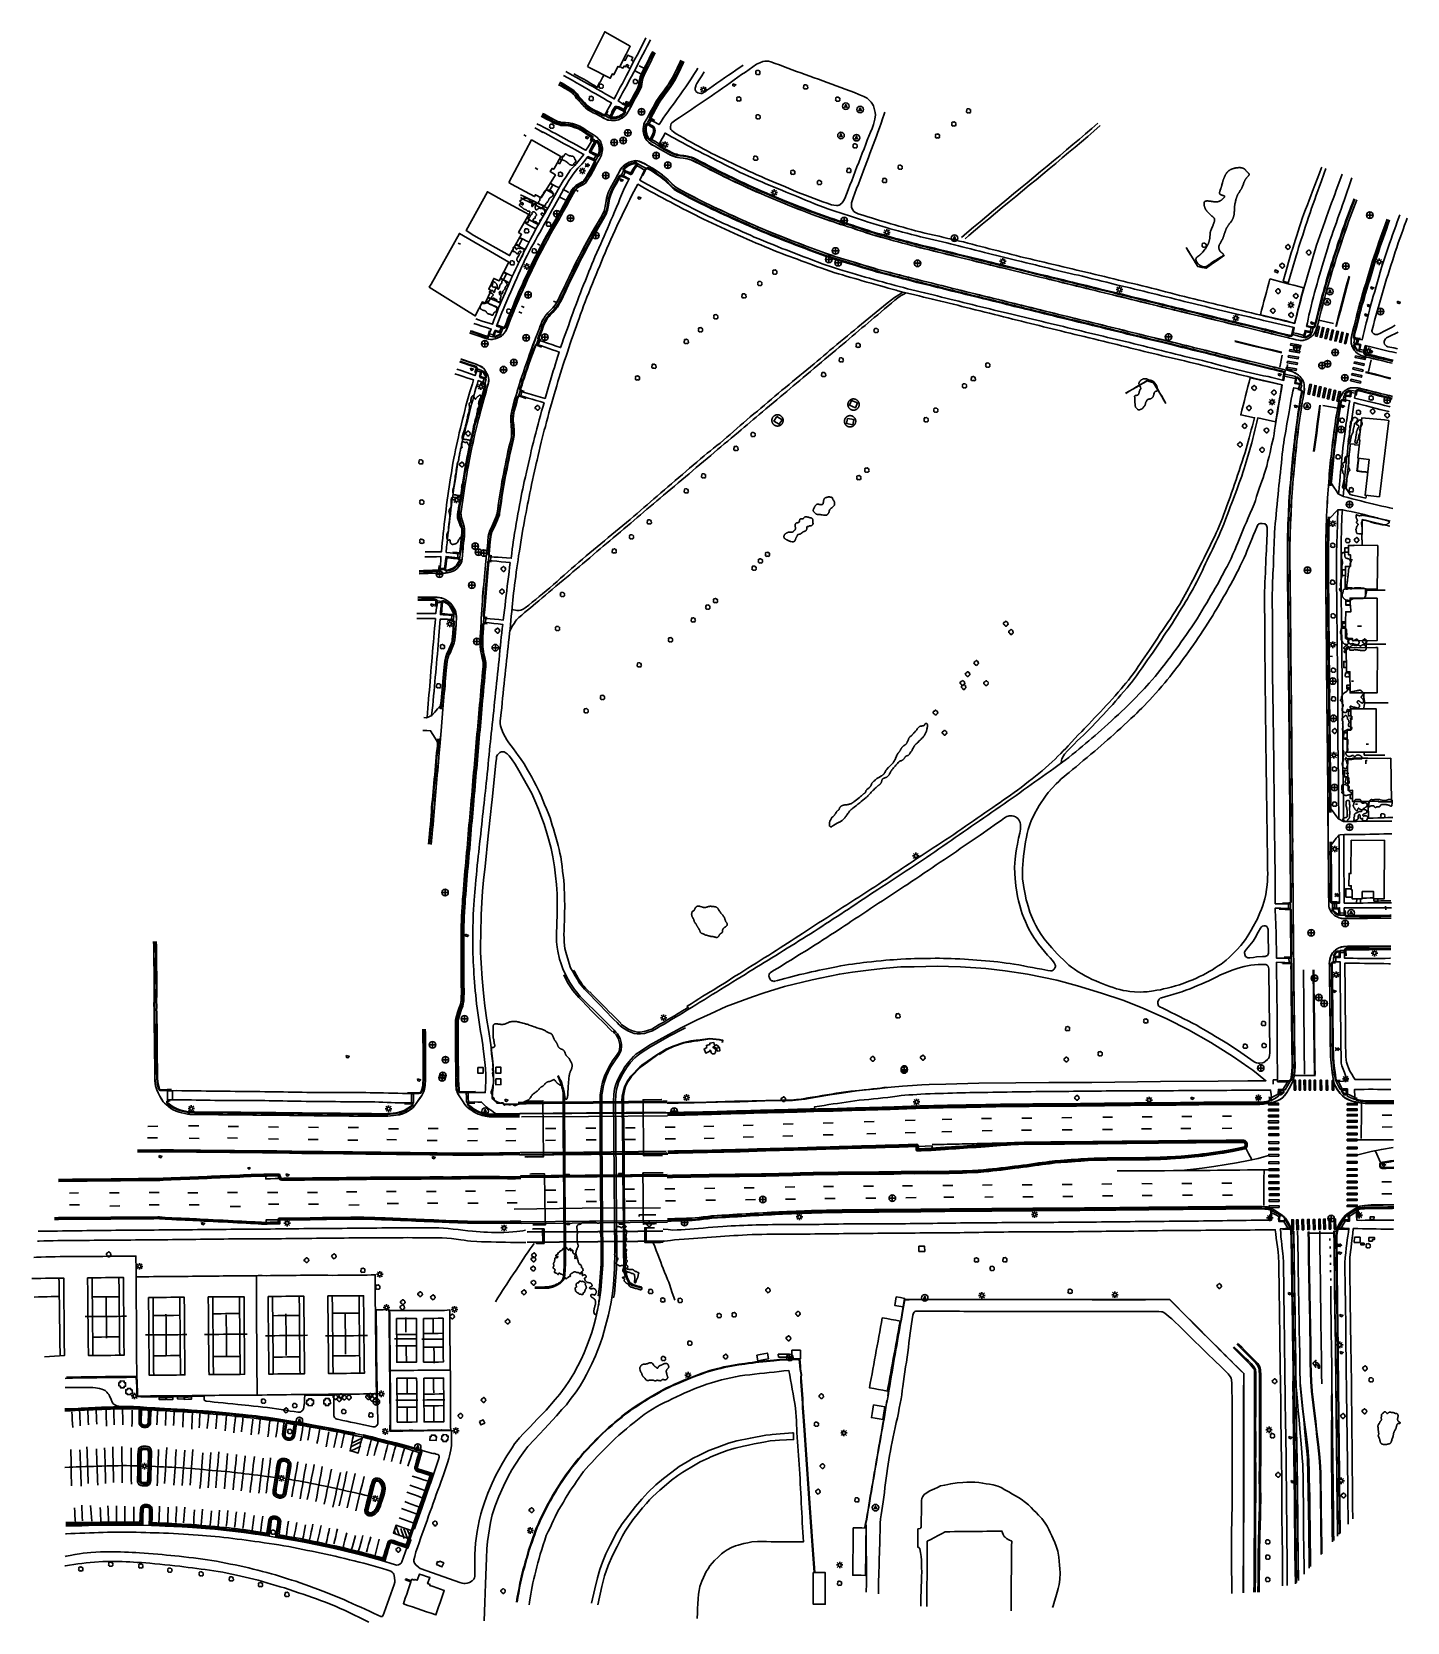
# Model space of a CAD drawing. Header units: feet. Extents: x 3174203 to 3175581, y 1715832 to 1717426.
import ezdxf

# ---------------------------------------------------------------- set-up
doc = ezdxf.new("R2010")
doc.units = ezdxf.units.FT
doc.header["$MEASUREMENT"] = 0
for name, color, linetype, lineweight in [('BACK_OF_CURB', 5, 'Continuous', 30), ('BOTTOM_OF_CURB', 3, 'Continuous', 30), ('BUILDING', 1, 'Continuous', 30), ('CONCRETE', 204, 'Continuous', 30), ('CONCRETE_BOTTOM', 9, 'Continuous', 30), ('CONCRETE_TOP', 204, 'Continuous', 30), ('DRAINAGE_PIT', 1, 'Continuous', 30), ('EDGE_OF_GRASS', 62, 'Continuous', 30), ('FIRE_HYDRANT', 1, 'Continuous', 30), ('FOOT_PATH', 2, 'Continuous', 30), ('GUTTER', 30, 'Continuous', 30), ('LIGHT_POLE', 5, 'Continuous', 30), ('MANHOLE', 30, 'Continuous', 30), ('MISCE_SYMBOL', 6, 'Continuous', 30), ('PAINT_STRIPE', 4, 'Continuous', 30), ('SHRUB', 14, 'Continuous', 30), ('SIGN_BOARD', 2, 'Continuous', 30), ('SINGLE_TREE', 3, 'Continuous', 30), ('TOP_OF_CURB', 1, 'Continuous', 30), ('TRAFFIC_SIGNAL', 3, 'Continuous', 30)]:
    doc.layers.add(name, color=color, linetype=linetype, lineweight=lineweight)
for name, color, linetype, lineweight, true_color in [('BOTTOM_OF_DRAINAGE', 43, 'Continuous', 30, 0xbfa671), ('BOTTOM_OF_RETAINING_WALL', 75, 'Continuous', 30, 0x6e996b), ('BRIDGE', 117, 'Continuous', 30, 0x53735e), ('FENCE', 201, 'Continuous', 30, 0xe39cff), ('GUARD_RAIL', 254, 'Continuous', 30, 0xd7bfff), ('HAND_RAIL', 77, 'Continuous', 30, 0x647d5e), ('HARD_SURFACE', 71, 'Continuous', 30, 0xbcff40), ('MISCELLANEOUS', 225, 'Continuous', 30, 0x9c5f7c), ('PARKING_PAINT_STRIPE', 254, 'Continuous', 30, 0xffbaf6), ('PAVED_DRIVEWAY', 254, 'Continuous', 30, 0xe6ffd1), ('PAVED_PARKING', 191, 'Continuous', 30, 0xbaa8ff), ('PAVED_ROAD', 140, 'Continuous', 30, 0x38a9ff), ('SHRUBLINE', 71, 'Continuous', 30, 0xc6ff6b), ('TENNIS_COURT', 254, 'Continuous', 30, 0xceffb5), ('TOP_OF_DRAINAGE', 252, 'Continuous', 30, 0x76a887), ('TOP_OF_RETAINING_WALL', 121, 'Continuous', 30, 0x7affd3), ('TREELINE', 80, 'Continuous', 30, 0x36ff17)]:
    doc.layers.add(name, color=color, linetype=linetype, lineweight=lineweight, true_color=true_color)

# ---------------------------------------------------------------- blocks, each defined once
blk = doc.blocks.new('SYM208')
at = {"lineweight": -2}
for p, q in [((-0.5, 0.5), (-0.1875, 0.25)), ((0.1875, 0.25), (0.5, 0.5)), ((0.3125, 0), (0.8125, 0)), ((0.1875, -0.25), (0.5, -0.5))]:
    blk.add_line(p, q, dxfattribs=at)
at = {"lineweight": -2, "flags": 128}
for points in [[(-0.5, -0.5), (-0.1875, -0.25), (0.1875, -0.25), (0.3125, 0), (0.1875, 0.25), (-0.1875, 0.25), (-0.3125, 0), (-0.1875, -0.25)], [(0.4375, 0.1875), (0.8125, 0), (0.4375, -0.1875)]]:
    blk.add_lwpolyline(points, dxfattribs=at)
blk = doc.blocks.new('SYM208_1')
at = {"layer": 'FIRE_HYDRANT', "ltscale": 0.25, "xscale": 13.123333, "yscale": 13.123333, "zscale": 13.123333}
blk.add_blockref('SYM208', (0, 0), dxfattribs=at)
blk = doc.blocks.new('SYM002')
at = {"layer": 'FIRE_HYDRANT', "ltscale": 0.25, "xscale": 0.5, "yscale": 0.5, "zscale": 0.5}
blk.add_blockref('SYM208_1', (0, 0), dxfattribs=at)
blk = doc.blocks.new('SYM205')
at = {"lineweight": -2}
for p, q in [((-0.25, 0.25), (-0.375, 0.375)), ((0, 0.25), (0, 0.5)), ((0.25, 0.25), (0.375, 0.375)), ((0.25, 0), (0.5, 0)), ((-0.25, -0.25), (-0.375, -0.375)), ((0, -0.25), (0, -0.5)), ((0.25, -0.25), (0.375, -0.375))]:
    blk.add_line(p, q, dxfattribs=at)
at = {"lineweight": -2, "flags": 128}
blk.add_lwpolyline([(-0.5, 0), (-0.25, 0, 1), (0.25, 0, 1), (-0.25, 0)], format="xyb", dxfattribs=at)
blk = doc.blocks.new('SYM205_1')
at = {"layer": 'LIGHT_POLE', "ltscale": 0.25, "xscale": 26.246667, "yscale": 26.246667, "zscale": 26.246667}
blk.add_blockref('SYM205', (0, 0), dxfattribs=at)
blk = doc.blocks.new('SYM003')
at = {"layer": 'LIGHT_POLE', "ltscale": 0.25, "xscale": 0.5, "yscale": 0.5, "zscale": 0.5}
blk.add_blockref('SYM205_1', (0, 0), dxfattribs=at)
blk = doc.blocks.new('SYM203')
at = {"lineweight": -2}
blk.add_line((-0.5, 0), (0.5, 0), dxfattribs=at)
at = {"lineweight": -2, "flags": 128}
blk.add_lwpolyline([(0, -0.5, 1), (0, 0.5, 1), (0, -0.5), (0, 0.5)], format="xyb", dxfattribs=at)
blk = doc.blocks.new('SYM203_1')
at = {"layer": 'MANHOLE', "ltscale": 0.25, "xscale": 26.246667, "yscale": 26.246667, "zscale": 26.246667}
blk.add_blockref('SYM203', (0, 0), dxfattribs=at)
blk = doc.blocks.new('SYM004')
at = {"layer": 'MANHOLE', "ltscale": 0.25, "xscale": 0.5, "yscale": 0.5, "zscale": 0.5}
blk.add_blockref('SYM203_1', (0, 0), dxfattribs=at)
blk = doc.blocks.new('SYM213')
at = {"lineweight": -2}
blk.add_line((-0.125, -0.125), (0.125, -0.125), dxfattribs=at)
at = {"lineweight": -2, "flags": 128}
blk.add_lwpolyline([(0, -0.5, 1), (0, 0.5, 1), (0, -0.5)], format="xyb", dxfattribs=at)
blk.add_lwpolyline([(-0.1875, -0.25), (0, 0.25), (0.1875, -0.25)], dxfattribs=at)
blk = doc.blocks.new('SYM213_1')
at = {"layer": 'MISCE_SYMBOL', "ltscale": 0.25, "xscale": 26.246667, "yscale": 26.246667, "zscale": 26.246667}
blk.add_blockref('SYM213', (0, 0), dxfattribs=at)
blk = doc.blocks.new('SYM005')
at = {"layer": 'MISCE_SYMBOL', "ltscale": 0.25, "xscale": 0.5, "yscale": 0.5, "zscale": 0.5}
blk.add_blockref('SYM213_1', (0, 0), dxfattribs=at)
blk = doc.blocks.new('SYM231')
at = {"layer": 'SHRUB', "ltscale": 0.25}
for centre, radius, start, end in [((-3.391965, -0.296476), 6.151558, 89.999957, 180.000043), ((0.298974, 5.855085), 3.690935, 89.999957, 180.000043), ((0.29898, 5.855085), 3.690935, 354.734283, 90.000043), ((5.220229, 3.394459), 2.460623, 342.885514, 120.419776), ((6.45054, 2.164144), 1.230312, 269.999957, 24.295265), ((6.450541, -1.526791), 2.460623, 359.999957, 90.000043), ((-4.622277, -0.296484), 4.921246, 179.999957, 270.000043), ((0.298973, -5.217734), 4.921246, 179.999957, 270.000043), ((0.298981, -5.217734), 4.921246, 269.999957, 0.000043), ((5.22023, -1.526796), 3.690935, 269.999957, 0.000043)]:
    blk.add_arc(centre, radius, start, end, dxfattribs=at)
blk = doc.blocks.new('SYM006')
at = {"layer": 'SHRUB', "ltscale": 0.25, "xscale": 0.5, "yscale": 0.5, "zscale": 0.5}
blk.add_blockref('SYM231', (0, 0), dxfattribs=at)
blk = doc.blocks.new('SYM217')
at = {"layer": 'SINGLE_TREE', "ltscale": 0.25}
for centre, radius, start, end in [((-2.259399, -2.219148), 6.151558, 134.999957, 225.000043), ((-3.999321, 4.74055), 3.690935, 134.999957, 225.000043), ((-3.999317, 4.740554), 3.690935, 39.734283, 135.000043), ((1.220457, 6.480478), 2.460623, 27.885514, 165.419776), ((2.960383, 6.480475), 1.230312, 314.999957, 69.295265), ((5.570268, 3.870591), 2.460623, 44.999957, 135.000043), ((4.70031, 3.000626), 3.690935, 314.999957, 45.000043), ((3.830349, -3.08911), 4.921246, 314.999957, 45.000043), ((-3.129355, -3.089116), 4.921246, 224.999957, 315.000043), ((3.830344, -3.089116), 4.921246, 224.999957, 315.000043)]:
    blk.add_arc(centre, radius, start, end, dxfattribs=at)
blk = doc.blocks.new('SYM007')
at = {"layer": 'SINGLE_TREE', "ltscale": 0.25, "xscale": 0.5, "yscale": 0.5, "zscale": 0.5}
blk.add_blockref('SYM217', (0, 0), dxfattribs=at)
blk = doc.blocks.new('SYM207')
at = {"layer": 'SIGN_BOARD', "ltscale": 2.809322}
blk.add_3dface([(-1.322683, 1.213682), (-1.067804, -0.602562), (0.487143, -1.125157), (1.787212, 0.168493)], dxfattribs=at)
blk = doc.blocks.new('SYM008')
at = {"layer": 'SIGN_BOARD', "ltscale": 2.809322, "xscale": 0.5, "yscale": 0.5, "zscale": 0.5}
blk.add_blockref('SYM207', (0, 0), dxfattribs=at)
blk = doc.blocks.new('SYM212')
at = {"layer": 'TRAFFIC_SIGNAL', "ltscale": 0.25}
blk.add_3dface([(-6.561667, -4.374444), (6.561667, -4.374444), (0, 8.748889)], dxfattribs=at)
blk = doc.blocks.new('SYM009')
at = {"layer": 'TRAFFIC_SIGNAL', "ltscale": 0.25, "xscale": 0.5, "yscale": 0.5, "zscale": 0.5}
blk.add_blockref('SYM212', (0, 0), dxfattribs=at)

msp = doc.modelspace()

# ---------------------------------------------------------------- linework, layer by layer
at = {"layer": 'BACK_OF_CURB'}
for points in [[(3174795.107662, 1717354.892101, 5241.468), (3174799.16138, 1717352.856416, 5241.46), (3174799.666938, 1717352.63757, 5241.457), (3174799.761549, 1717352.598879, 5241.456583), (3174799.908699, 1717352.593427, 5241.451066), (3174800.524289, 1717352.686737, 5241.433244), (3174800.629711, 1717352.720042, 5241.428), (3174800.770267, 1717352.841483, 5241.422627), (3174803.66566, 1717358.402728, 5241.35832), (3174805.911017, 1717362.372478, 5241.309566), (3174808.131832, 1717366.29884, 5241.258), (3174809.771698, 1717369.446935, 5241.285), (3174810.887024, 1717372.322254, 5241.22), (3174811.307458, 1717374.309638, 5241.168276), (3174811.815101, 1717378.187818, 5241.070668), (3174812.618216, 1717381.085666, 5240.999), (3174813.673345, 1717384.000488, 5240.954), (3174815.950192, 1717388.372826, 5240.924), (3174818.176538, 1717392.648187, 5240.909657), (3174819.887012, 1717396.090473, 5240.894215), (3174821.603551, 1717399.544964, 5240.877303), (3174823.32009, 1717402.999456, 5240.857), (3174825.036629, 1717406.453947, 5240.841)], [(3174827.285467, 1717337.287585, 5241.405), (3174824.144685, 1717339.00146, 5241.314561), (3174823.687985, 1717339.262541, 5241.298044), (3174823.593068, 1717339.445367, 5241.272975), (3174823.51104, 1717339.954154, 5241.249927), (3174823.500999, 1717340.175151, 5241.237509), (3174823.512816, 1717340.215344, 5241.229), (3174825.436912, 1717343.865166, 5241.24), (3174828.27769, 1717348.916164, 5241.085), (3174829.91053, 1717351.88265, 5241.050286), (3174831.514754, 1717354.797147, 5241.013099), (3174832.582031, 1717356.464299, 5240.987741), (3174835.363471, 1717360.406331, 5240.924634), (3174838.701771, 1717364.846806, 5240.848), (3174841.014705, 1717368.003916, 5240.797), (3174843.355585, 1717371.199174, 5240.949), (3174845.223928, 1717374.180402, 5240.982), (3174847.798941, 1717378.754996, 5240.919), (3174849.830277, 1717382.675862, 5240.81), (3174851.867765, 1717386.608603, 5240.695), (3174853.34259, 1717389.855737, 5240.688047), (3174854.800602, 1717393.065856, 5240.653989), (3174856.258615, 1717396.275975, 5240.653989)], [(3174731.921028, 1717375.686529, 5240.803284), (3174733.616451, 1717374.889859, 5240.816), (3174736.577996, 1717373.155447, 5240.843), (3174739.494021, 1717371.447695, 5240.87), (3174742.443757, 1717369.720199, 5240.898), (3174744.900827, 1717368.050543, 5240.923), (3174746.353166, 1717367.033478, 5240.938), (3174748.114233, 1717365.319286, 5240.960621), (3174749.409332, 1717364.023642, 5240.98066), (3174750.332767, 1717362.467728, 5241.005), (3174751.12964, 1717361.292896, 5241.023272), (3174753.681052, 1717358.55026, 5241.064648), (3174756.286099, 1717355.749969, 5241.108), (3174756.729582, 1717355.290473, 5241.117), (3174758.850792, 1717353.063574, 5241.162587), (3174760.305881, 1717351.482381, 5241.198275), (3174761.538603, 1717350.514558, 5241.229494), (3174762.890383, 1717349.727737, 5241.258162), (3174766.785157, 1717347.586, 5241.338217), (3174769.8768, 1717346.110556, 5241.396058), (3174773.016987, 1717344.611944, 5241.459), (3174774.880552, 1717343.641461, 5241.533), (3174775.885441, 1717343.253045, 5241.527), (3174776.638578, 1717343.085611, 5241.496), (3174776.904681, 1717343.074036, 5241.492602), (3174777.260688, 1717343.203548, 5241.487701), (3174779.418922, 1717347.095228, 5241.545355)], [(3174713.239025, 1717341.646833, 5240.830657), (3174714.984393, 1717340.70097, 5240.835196), (3174718.642731, 1717338.718417, 5240.848), (3174722.301069, 1717336.735865, 5240.970343), (3174726.015088, 1717334.723137, 5241.066158), (3174728.924501, 1717333.482537, 5241.059634), (3174731.249904, 1717332.779559, 5241.082314), (3174733.117574, 1717332.300467, 5241.072), (3174734.426113, 1717332.091013, 5241.105), (3174735.322547, 1717332.091013, 5241.107), (3174737.573242, 1717332.135163, 5241.129323), (3174740.662083, 1717331.786978, 5241.164053), (3174744.050688, 1717331.08665, 5241.206), (3174746.474842, 1717330.364399, 5241.266), (3174750.512713, 1717328.717073, 5241.255), (3174754.533644, 1717326.440533, 5241.099), (3174757.949858, 1717324.057171, 5241.274), (3174759.648901, 1717322.876783, 5241.290988), (3174760.933692, 1717322.16271, 5241.304364), (3174763.564506, 1717320.664629, 5241.341822), (3174762.57549, 1717317.010547, 5241.296265)], [(3174795.525854, 1717346.765938, 5241.532), (3174795.902312, 1717346.378983, 5241.558), (3174796.228853, 1717345.780073, 5241.563), (3174796.341918, 1717345.497292, 5241.565), (3174796.341918, 1717345.403767, 5241.566), (3174796.341494, 1717345.400377, 5241.566), (3174796.249446, 1717345.240759, 5241.568), (3174794.044436, 1717343.394835, 5241.586641), (3174792.758604, 1717342.468607, 5241.599638), (3174791.320107, 1717341.693405, 5241.613), (3174790.680355, 1717341.394285, 5241.620137), (3174789.855088, 1717341.122973, 5241.625757), (3174788.682175, 1717340.843453, 5241.629125), (3174787.248579, 1717340.619128, 5241.628481), (3174785.196629, 1717340.438813, 5241.623135), (3174783.365459, 1717340.519571, 5241.615267), (3174784.457747, 1717342.804157, 5241.613), (3174786.898686, 1717347.3155, 5241.542287), (3174788.06461, 1717349.351541, 5241.513), (3174788.323721, 1717349.610828, 5241.511), (3174788.537817, 1717349.673028, 5241.511), (3174789.215189, 1717349.688791, 5241.51031), (3174790.570505, 1717349.354645, 5241.516), (3174793.730861, 1717347.713942, 5241.527542), (3174795.525854, 1717346.765938, 5241.532)], [(3174822.539066, 1717331.610821, 5241.27211), (3174820.891833, 1717332.754235, 5241.27211), (3174820.509517, 1717332.9039, 5241.272), (3174819.882544, 1717333.078132, 5241.299), (3174819.149314, 1717332.960144, 5241.245213), (3174819.03149, 1717332.619621, 5241.273), (3174818.617455, 1717330.597302, 5241.309), (3174818.472749, 1717328.956613, 5241.345), (3174818.521706, 1717326.826099, 5241.388), (3174818.725059, 1717325.440784, 5241.394), (3174819.019472, 1717323.992642, 5241.407), (3174819.477277, 1717322.522229, 5241.434), (3174819.895173, 1717321.569953, 5241.427), (3174820.905558, 1717319.794871, 5241.400594), (3174821.320562, 1717319.204881, 5241.393613), (3174821.587255, 1717318.920288, 5241.39), (3174821.939542, 1717318.651766, 5241.381), (3174822.025816, 1717318.614776, 5241.378), (3174822.253504, 1717318.582236, 5241.368749), (3174822.599838, 1717318.630026, 5241.351), (3174822.683804, 1717318.68136, 5241.349), (3174822.910953, 1717318.962074, 5241.346114), (3174825.226524, 1717323.798818, 5241.321), (3174825.82822, 1717325.65686, 5241.316029), (3174826.004455, 1717327.045659, 5241.302801), (3174825.918376, 1717328.337719, 5241.294636), (3174825.733377, 1717329.09989, 5241.293), (3174825.303335, 1717329.827787, 5241.294), (3174824.093809, 1717330.624775, 5241.296), (3174822.539066, 1717331.610821, 5241.27211)], [(3174767.029276, 1717304.160868, 5241.227), (3174769.286402, 1717303.136857, 5241.256636), (3174770.023877, 1717302.778504, 5241.269856), (3174770.357872, 1717302.791785, 5241.290872), (3174770.403943, 1717302.864761, 5241.292), (3174770.751884, 1717303.843757, 5241.297), (3174771.048237, 1717305.079083, 5241.304253), (3174771.393801, 1717306.560694, 5241.316373), (3174771.534819, 1717307.971464, 5241.331176), (3174771.511632, 1717309.340075, 5241.348853), (3174771.105792, 1717311.694025, 5241.3762), (3174770.617803, 1717313.329477, 5241.391935), (3174770.186559, 1717314.487514, 5241.399721), (3174769.726036, 1717315.188604, 5241.404704), (3174769.493567, 1717315.434092, 5241.404969), (3174769.324318, 1717315.515071, 5241.401808), (3174769.216309, 1717315.521824, 5241.397608), (3174768.89753, 1717315.508536, 5241.385075), (3174768.600574, 1717315.375362, 5241.37447), (3174768.051509, 1717314.772908, 5241.359461), (3174766.759605, 1717312.635399, 5241.322), (3174764.385769, 1717308.346846, 5241.360194), (3174763.179443, 1717306.218556, 5241.341), (3174763.135272, 1717306.131287, 5241.341), (3174763.140596, 1717306.087117, 5241.34), (3174763.364552, 1717305.911032, 5241.337), (3174767.029276, 1717304.160868, 5241.227)], [(3174833.566227, 1717315.153165, 5241.263), (3174832.16801, 1717312.431166, 5241.21902), (3174832.105794, 1717311.995467, 5241.211398), (3174832.136889, 1717311.871031, 5241.21151), (3174832.273471, 1717311.666073, 5241.214), (3174832.525302, 1717311.508612, 5241.215913), (3174837.083234, 1717308.941537, 5241.22294), (3174841.793901, 1717306.349811, 5241.229), (3174844.152472, 1717305.144382, 5241.229594), (3174845.48955, 1717304.589135, 5241.233703), (3174847.363411, 1717303.895771, 5241.245144), (3174849.074827, 1717303.333577, 5241.251208), (3174850.653958, 1717302.907283, 5241.256187), (3174852.734442, 1717302.577311, 5241.258425), (3174856.150524, 1717302.158193, 5241.256998), (3174858.002959, 1717301.848063, 5241.254236), (3174860.045323, 1717301.454553, 5241.247428), (3174862.574973, 1717300.825618, 5241.234965), (3174863.991468, 1717300.507864, 5241.22801), (3174864.978264, 1717300.215357, 5241.219688), (3174865.780308, 1717299.883337, 5241.210572), (3174868.690219, 1717298.475417, 5241.183618), (3174873.738038, 1717295.83092, 5241.140443), (3174877.189293, 1717294.010305, 5241.114023), (3174880.639518, 1717292.190234, 5241.088167), (3174884.086528, 1717290.371859, 5241.065264), (3174887.472849, 1717288.62378, 5241.039897), (3174890.853125, 1717286.878821, 5241.014017), (3174894.390167, 1717285.165759, 5240.984007), (3174897.936602, 1717283.448148, 5240.955752), (3174901.483038, 1717281.730538, 5240.925178), (3174905.026176, 1717280.014523, 5240.898592), (3174909.044378, 1717278.112653, 5240.868492), (3174913.06589, 1717276.209216, 5240.83762), (3174917.087403, 1717274.305779, 5240.805396), (3174921.098925, 1717272.407071, 5240.773805), (3174925.564452, 1717270.439318, 5240.74266), (3174930.040092, 1717268.467108, 5240.714973), (3174934.512523, 1717266.496313, 5240.690906), (3174938.728899, 1717264.681354, 5240.668625), (3174942.944178, 1717262.866867, 5240.646748), (3174946.959256, 1717261.192981, 5240.630499), (3174950.978673, 1717259.517285, 5240.611975), (3174954.998091, 1717257.84159, 5240.589582), (3174959.01357, 1717256.167537, 5240.563037), (3174963.420545, 1717254.383996, 5240.537129), (3174967.824043, 1717252.601863, 5240.515827), (3174971.790348, 1717251.086446, 5240.501077), (3174975.765306, 1717249.567724, 5240.484124), (3174979.167966, 1717248.255781, 5240.465506), (3174982.569465, 1717246.944287, 5240.442486), (3174985.961383, 1717245.636486, 5240.422445), (3174990.632497, 1717243.968901, 5240.399271), (3174995.313282, 1717242.297863, 5240.377489), (3174999.988575, 1717240.628786, 5240.360199), (3175003.5388, 1717239.418142, 5240.351), (3175007.094546, 1717238.205615, 5240.274), (3175010.650292, 1717236.993088, 5240.37), (3175014.196331, 1717235.783871, 5240.303), (3175018.014738, 1717234.587749, 5240.299092), (3175021.842932, 1717233.388562, 5240.290727), (3175025.682886, 1717232.185691, 5240.286077), (3175028.850582, 1717231.087589, 5240.285468), (3175031.99916, 1717229.996115, 5240.288614), (3175036.361446, 1717228.577775, 5240.298179), (3175040.731255, 1717227.156989, 5240.31212), (3175045.088134, 1717225.740407, 5240.329822), (3175049.573989, 1717224.445026, 5240.346485), (3175054.072906, 1717223.145874, 5240.35942), (3175058.571823, 1717221.846721, 5240.3711), (3175063.062277, 1717220.550012, 5240.379), (3175067.450107, 1717219.384689, 5240.373), (3175071.846452, 1717218.217105, 5240.433), (3175076.242796, 1717217.049521, 5240.49534), (3175080.63914, 1717215.881937, 5240.556446), (3175085.035485, 1717214.714353, 5240.609836), (3175089.424857, 1717213.54862, 5240.661259), (3175093.934461, 1717212.435702, 5240.708419), (3175098.451068, 1717211.321056, 5240.752751), (3175102.966855, 1717210.206612, 5240.792732), (3175107.448192, 1717209.110486, 5240.827905), (3175111.93035, 1717208.014158, 5240.862195), (3175116.412508, 1717206.917831, 5240.891995), (3175120.895685, 1717205.821254, 5240.926371), (3175125.144901, 1717204.770345, 5240.959557), (3175129.393099, 1717203.719688, 5240.996), (3175133.641297, 1717202.669031, 5241.033875), (3175137.889495, 1717201.618374, 5241.07475), (3175142.137693, 1717200.567717, 5241.113656), (3175146.385891, 1717199.51706, 5241.1495), (3175150.634089, 1717198.466404, 5241.182999), (3175154.882687, 1717197.415648, 5241.22), (3175159.554716, 1717196.255183, 5241.261), (3175164.226346, 1717195.094818, 5241.303626), (3175168.897976, 1717193.934453, 5241.344754), (3175173.565979, 1717192.774988, 5241.382314), (3175177.615838, 1717191.808256, 5241.414459), (3175181.669333, 1717190.840656, 5241.45125), (3175185.722827, 1717189.873057, 5241.490545), (3175189.776321, 1717188.905457, 5241.526681), (3175193.834069, 1717187.936842, 5241.561), (3175197.809499, 1717186.942845, 5241.595004), (3175201.780687, 1717185.94991, 5241.627876), (3175205.751875, 1717184.956974, 5241.659656), (3175209.723063, 1717183.964039, 5241.690752), (3175213.687397, 1717182.972817, 5241.725124), (3175216.967337, 1717182.212653, 5241.757155), (3175220.25416, 1717181.450894, 5241.793406), (3175223.546904, 1717180.687763, 5241.831), (3175227.979099, 1717179.590906, 5241.904), (3175232.405392, 1717178.49551, 5241.856), (3175236.831686, 1717177.400114, 5241.907933), (3175241.257011, 1717176.304958, 5241.955163), (3175245.941358, 1717175.157824, 5242.003276), (3175250.626675, 1717174.010453, 5242.046625), (3175255.311991, 1717172.863081, 5242.087333), (3175259.997308, 1717171.71571, 5242.128688), (3175264.682818, 1717170.568291, 5242.173572), (3175269.282218, 1717169.439581, 5242.216751), (3175273.880602, 1717168.31112, 5242.260935), (3175278.245048, 1717167.249643, 5242.306268), (3175282.610317, 1717166.187966, 5242.351945), (3175286.975586, 1717165.126289, 5242.397001), (3175291.340855, 1717164.064611, 5242.438612), (3175295.707247, 1717163.002661, 5242.478359), (3175300.552579, 1717161.809718, 5242.517262), (3175305.395229, 1717160.617435, 5242.558513), (3175310.022667, 1717159.4974, 5242.598685), (3175314.653008, 1717158.376664, 5242.643264), (3175318.97982, 1717157.313939, 5242.685), (3175323.305973, 1717156.251376, 5242.768), (3175327.53044, 1717155.20611, 5242.745), (3175331.756001, 1717154.160574, 5242.771356), (3175336.248001, 1717153.027783, 5242.797219), (3175340.738228, 1717151.895439, 5242.826847), (3175345.222011, 1717150.76472, 5242.856165), (3175348.661732, 1717149.956492, 5242.882637), (3175352.107922, 1717149.146743, 5242.913404), (3175355.558192, 1717148.336036, 5242.941403), (3175359.849694, 1717147.281156, 5242.980554), (3175364.137126, 1717146.227277, 5243.02299), (3175368.424557, 1717145.173397, 5243.065701), (3175372.711989, 1717144.119517, 5243.104468), (3175376.999421, 1717143.065638, 5243.142509), (3175381.286852, 1717142.011758, 5243.176519), (3175385.57475, 1717140.957764, 5243.209248), (3175389.995923, 1717139.865513, 5243.247517), (3175394.41663, 1717138.773377, 5243.289622), (3175398.837337, 1717137.681241, 5243.332453), (3175403.25499, 1717136.58986, 5243.379334), (3175407.266149, 1717135.631576, 5243.425589), (3175411.280368, 1717134.672561, 5243.476116), (3175415.295307, 1717133.713374, 5243.523557), (3175419.368142, 1717132.732561, 5243.574482), (3175423.440258, 1717131.751921, 5243.629689), (3175427.512374, 1717130.77128, 5243.685672), (3175431.58449, 1717129.79064, 5243.745917), (3175435.659671, 1717128.809261, 5243.807434), (3175439.071368, 1717127.959785, 5243.855705), (3175442.480005, 1717127.11107, 5243.902713), (3175445.888917, 1717126.262288, 5243.95027), (3175450.145099, 1717125.199424, 5244.013339), (3175454.401007, 1717124.136629, 5244.079414), (3175458.656916, 1717123.073834, 5244.148701), (3175462.903339, 1717122.013408, 5244.217055), (3175464.080733, 1717121.749108, 5244.235132), (3175464.456604, 1717121.731202, 5244.241201), (3175464.662243, 1717121.772348, 5244.248485), (3175464.953671, 1717121.899901, 5244.259386), (3175465.214342, 1717122.053387, 5244.267202), (3175465.552802, 1717123.182061, 5244.257839), (3175467.058997, 1717129.504978, 5244.208)], [(3174760.028972, 1717299.753776, 5241.488), (3174766.112027, 1717297.099898, 5241.174794), (3174766.452634, 1717296.867568, 5241.155241), (3174766.578304, 1717296.69349, 5241.145955), (3174766.663498, 1717296.401274, 5241.136289), (3174766.648367, 1717295.932018, 5241.126325), (3174766.41338, 1717295.305123, 5241.117816), (3174765.038292, 1717292.477362, 5241.081575), (3174762.721145, 1717288.248111, 5241.024), (3174760.40641, 1717284.023263, 5240.94), (3174758.221925, 1717280.534301, 5240.968), (3174756.053305, 1717277.070679, 5240.986023), (3174755.566941, 1717276.462467, 5240.990333), (3174755.189013, 1717276.210409, 5240.999026), (3174754.339872, 1717275.735689, 5241.02), (3174749.551592, 1717273.077339, 5241.043), (3174748.069967, 1717272.053239, 5241.041), (3174747.328521, 1717271.526591, 5241.039), (3174746.365578, 1717270.506575, 5241.019), (3174745.570619, 1717269.637563, 5240.99077), (3174744.120204, 1717267.611602, 5240.932573), (3174741.010488, 1717262.127761, 5240.793), (3174739.33772, 1717259.006018, 5240.736), (3174737.670876, 1717255.895333, 5240.752), (3174736.004612, 1717252.785728, 5240.687), (3174732.87933, 1717246.985927, 5240.651), (3174730.451548, 1717242.721119, 5240.681), (3174728.020477, 1717238.450532, 5240.631), (3174726.02493, 1717235.029607, 5240.728), (3174724.021162, 1717231.594587, 5240.781177), (3174722.263299, 1717228.433418, 5240.825607), (3174720.510676, 1717225.281671, 5240.865678), (3174718.753927, 1717222.122503, 5240.904424), (3174716.71554, 1717218.312801, 5240.94321), (3174714.677556, 1717214.503852, 5240.980714), (3174713.291914, 1717211.820836, 5241.006662), (3174711.402081, 1717208.281211, 5241.044542), (3174709.507244, 1717204.732211, 5241.083125), (3174706.678743, 1717199.349255, 5241.143327), (3174704.95925, 1717195.795304, 5241.17893), (3174703.247327, 1717192.257001, 5241.209477), (3174701.531404, 1717188.710429, 5241.239234), (3174699.806258, 1717184.97932, 5241.267945), (3174698.084967, 1717181.25655, 5241.292459), (3174696.361656, 1717177.52941, 5241.315518), (3174694.44222, 1717173.275938, 5241.337), (3174692.524765, 1717169.026854, 5241.371), (3174690.600606, 1717164.762915, 5241.46), (3174689.26426, 1717161.537584, 5241.53), (3174687.934153, 1717158.327309, 5241.644), (3174686.604416, 1717155.117928, 5241.655), (3174684.714721, 1717150.580751, 5241.69225), (3174682.821221, 1717146.034438, 5241.730796), (3174681.24396, 1717142.057772, 5241.767525), (3174679.667492, 1717138.083108, 5241.802168), (3174678.379505, 1717134.709087, 5241.827616), (3174677.116768, 1717131.401212, 5241.849044), (3174676.530481, 1717130.293315, 5241.856108), (3174676.287003, 1717130.075375, 5241.858887), (3174676.058472, 1717129.966505, 5241.863715), (3174675.982927, 1717129.961781, 5241.867662), (3174675.189157, 1717130.124674, 5241.903783), (3174669.538572, 1717132.037751, 5242.09378)], [(3174800.139526, 1717285.847647, 5241.228), (3174797.212148, 1717287.261459, 5241.195082), (3174796.709382, 1717287.634035, 5241.188226), (3174796.590517, 1717287.782679, 5241.186701), (3174796.536088, 1717287.918809, 5241.188121), (3174796.497119, 1717288.126734, 5241.190309), (3174796.497119, 1717288.225436, 5241.192), (3174796.516734, 1717288.323554, 5241.191429), (3174796.626148, 1717288.509635, 5241.194454), (3174797.369569, 1717289.343519, 5241.216673), (3174798.418861, 1717290.273965, 5241.24767), (3174800.046221, 1717291.408663, 5241.286138), (3174801.010013, 1717291.963077, 5241.304155), (3174802.67374, 1717292.758027, 5241.329796), (3174804.501094, 1717293.440527, 5241.356463), (3174806.784382, 1717293.907201, 5241.387022), (3174808.170956, 1717294.045917, 5241.406249), (3174808.29924, 1717294.030818, 5241.4104), (3174808.39929, 1717293.980772, 5241.417343), (3174808.639086, 1717293.80085, 5241.432711), (3174808.672551, 1717293.737239, 5241.438755), (3174808.682356, 1717293.58829, 5241.439847), (3174808.040307, 1717292.524448, 5241.415359), (3174805.173621, 1717288.040107, 5241.31), (3174803.268169, 1717284.653207, 5241.285791), (3174803.105772, 1717284.464697, 5241.28247), (3174802.716217, 1717284.635021, 5241.269), (3174800.139526, 1717285.847647, 5241.228)], [(3174800.968967, 1717277.950251, 5241.254), (3174797.012061, 1717280.015132, 5241.122), (3174795.082814, 1717280.867484, 5241.154), (3174794.555867, 1717281.06035, 5241.178055), (3174793.762449, 1717281.265285, 5241.209556), (3174792.829184, 1717281.265285, 5241.241635), (3174792.805558, 1717281.258532, 5241.246491), (3174792.687148, 1717281.169687, 5241.255), (3174792.398379, 1717280.916907, 5241.325), (3174792.070009, 1717280.453132, 5241.322), (3174789.988283, 1717276.545038, 5241.082), (3174788.364903, 1717273.571761, 5241.062), (3174786.744225, 1717270.603433, 5241.044331), (3174785.138169, 1717267.661885, 5241.022148), (3174783.634649, 1717264.500615, 5240.994509), (3174782.653641, 1717261.833162, 5240.969958), (3174781.871261, 1717258.828569, 5240.938796), (3174781.122107, 1717254.337988, 5240.892636), (3174780.438976, 1717250.658041, 5240.851407), (3174780.016588, 1717248.756496, 5240.826478), (3174779.66289, 1717247.232233, 5240.808), (3174779.148633, 1717245.770044, 5240.743), (3174778.362772, 1717243.492798, 5240.782), (3174777.704786, 1717242.302861, 5240.778389), (3174775.720244, 1717238.645587, 5240.771272), (3174772.419115, 1717232.846561, 5240.76357), (3174769.804897, 1717228.419736, 5240.761196), (3174767.487357, 1717224.359212, 5240.762936), (3174765.173563, 1717220.305251, 5240.76602), (3174763.507333, 1717217.181436, 5240.771079), (3174761.829407, 1717214.035692, 5240.780425), (3174759.852937, 1717210.475988, 5240.79602), (3174757.880936, 1717206.924334, 5240.815885), (3174755.919532, 1717203.391764, 5240.839823), (3174754.019895, 1717199.623323, 5240.869105), (3174752.110431, 1717195.835388, 5240.902578), (3174750.203914, 1717192.053301, 5240.939828), (3174748.407969, 1717188.381781, 5240.977835), (3174746.610333, 1717184.706805, 5241.011598), (3174743.98125, 1717179.264135, 5241.056877), (3174742.364392, 1717175.81371, 5241.083002), (3174740.7448, 1717172.357453, 5241.113182), (3174739.123066, 1717168.896623, 5241.147485), (3174737.160209, 1717164.806613, 5241.186291), (3174735.199536, 1717160.721155, 5241.221513), (3174733.227389, 1717156.611788, 5241.253), (3174731.466301, 1717153.357023, 5241.279), (3174730.533844, 1717151.757851, 5241.311), (3174729.473931, 1717150.099341, 5241.337), (3174728.584351, 1717148.986897, 5241.387), (3174727.202066, 1717147.44447, 5241.46042), (3174724.836135, 1717144.892512, 5241.579), (3174723.167714, 1717143.272901, 5241.666), (3174722.262492, 1717142.263113, 5241.684), (3174721.162929, 1717140.846413, 5241.575), (3174719.653262, 1717138.972788, 5241.706), (3174718.538336, 1717137.223599, 5241.831), (3174717.504362, 1717135.502342, 5241.915), (3174716.778608, 1717134.115954, 5241.878), (3174716.084041, 1717132.370727, 5241.893751), (3174715.41972, 1717130.349484, 5241.915871), (3174714.128711, 1717126.995933, 5241.957427), (3174712.830358, 1717123.703784, 5241.999299), (3174711.567946, 1717120.307327, 5242.046225), (3174711.216437, 1717119.337434, 5242.063), (3174711.138116, 1717119.004154, 5242.069), (3174711.157299, 1717118.701064, 5242.071), (3174711.232167, 1717118.376522, 5242.068), (3174711.274101, 1717118.321985, 5242.065), (3174711.533649, 1717118.105604, 5242.056), (3174711.830844, 1717117.973462, 5242.052053), (3174713.074298, 1717117.516491, 5242.048)], [(3175456.420108, 1717077.081033, 5244.215), (3175456.99199, 1717080.305722, 5244.159), (3175457.560458, 1717084.028169, 5244.163), (3175457.592928, 1717084.385495, 5244.193393), (3175457.535354, 1717084.5261, 5244.20481), (3175457.489337, 1717084.588878, 5244.205609), (3175457.323003, 1717084.723585, 5244.205306), (3175456.917161, 1717084.926592, 5244.197025), (3175455.484467, 1717085.390305, 5244.171749), (3175451.812875, 1717086.263249, 5244.112877), (3175448.110642, 1717087.143478, 5244.049234), (3175444.404897, 1717088.024542, 5243.983), (3175440.434659, 1717089.006856, 5243.891), (3175432.504254, 1717090.968993, 5243.869), (3175428.430925, 1717091.94238, 5243.976), (3175424.354526, 1717092.9165, 5244.065), (3175420.278128, 1717093.89062, 5244.161), (3175416.201729, 1717094.86474, 5243.952), (3175412.123115, 1717095.839389, 5243.912), (3175407.486283, 1717096.975706, 5244.006), (3175402.851662, 1717098.111481, 5243.883), (3175398.217042, 1717099.247256, 5243.763), (3175393.582422, 1717100.383031, 5243.68511), (3175388.943769, 1717101.519794, 5243.609), (3175384.295584, 1717102.710764, 5243.403), (3175379.655218, 1717103.89973, 5243.496), (3175375.235836, 1717104.985496, 5243.299), (3175370.812646, 1717106.072199, 5243.28), (3175366.388705, 1717107.159086, 5243.220831), (3175362.917401, 1717108.019125, 5243.175779), (3175359.447968, 1717108.878701, 5243.131442), (3175355.704801, 1717109.794517, 5243.087693), (3175351.960514, 1717110.710607, 5243.047635), (3175348.216227, 1717111.626697, 5243.011136), (3175344.4722, 1717112.542724, 5242.977472), (3175340.369712, 1717113.543513, 5242.93876), (3175336.26732, 1717114.544279, 5242.898621), (3175331.833004, 1717115.621658, 5242.851), (3175327.39833, 1717116.699124, 5242.816), (3175322.963657, 1717117.776589, 5242.895), (3175318.529236, 1717118.853993, 5242.827), (3175314.080151, 1717119.931863, 5242.877), (3175309.630814, 1717121.009794, 5242.736), (3175305.181476, 1717122.087725, 5242.704186), (3175300.729181, 1717123.166373, 5242.668739), (3175296.411664, 1717124.247605, 5242.63302), (3175292.097098, 1717125.328098, 5242.594657), (3175287.784104, 1717126.408197, 5242.556981), (3175283.433637, 1717127.478755, 5242.522752), (3175279.081595, 1717128.5497, 5242.490262), (3175274.729554, 1717129.620645, 5242.453458), (3175270.377287, 1717130.691646, 5242.412972), (3175265.765136, 1717131.829479, 5242.369), (3175261.15321, 1717132.967257, 5242.419), (3175256.541285, 1717134.105034, 5242.327), (3175251.93216, 1717135.242121, 5242.292076), (3175247.97886, 1717136.186882, 5242.262584), (3175244.022756, 1717137.132313, 5242.236086), (3175240.064213, 1717138.078327, 5242.207887), (3175235.629898, 1717139.167801, 5242.172951), (3175231.198018, 1717140.256676, 5242.13416), (3175226.766138, 1717141.345552, 5242.09464), (3175222.333896, 1717142.434517, 5242.053873), (3175217.760986, 1717143.562603, 5242.012362), (3175213.188438, 1717144.6906, 5241.971248), (3175208.617126, 1717145.818292, 5241.932763), (3175203.767193, 1717146.99815, 5241.893613), (3175198.916023, 1717148.178308, 5241.855532), (3175194.065652, 1717149.358273, 5241.811024), (3175190.742232, 1717150.159445, 5241.779508), (3175187.418012, 1717150.96081, 5241.742), (3175184.08831, 1717151.763497, 5241.83), (3175179.693487, 1717152.889478, 5241.711), (3175175.304126, 1717154.01406, 5241.63), (3175170.920892, 1717155.137072, 5241.58), (3175166.205135, 1717156.265227, 5241.436), (3175161.483228, 1717157.394855, 5241.449), (3175156.76132, 1717158.524482, 5241.408991), (3175152.035525, 1717159.655039, 5241.367), (3175147.614838, 1717160.759962, 5241.338), (3175143.19803, 1717161.863916, 5241.438), (3175138.782685, 1717162.967504, 5241.313), (3175134.267542, 1717164.077754, 5241.275), (3175129.750935, 1717165.188364, 5241.235), (3175125.232765, 1717166.299358, 5241.258), (3175121.502668, 1717167.232682, 5241.3), (3175117.774131, 1717168.165616, 5241.306), (3175114.045414, 1717169.098596, 5241.269), (3175110.47366, 1717169.994084, 5241.016), (3175106.902086, 1717170.889526, 5241.097), (3175103.334211, 1717171.784042, 5241.135758), (3175098.859873, 1717172.860072, 5241.183), (3175094.381828, 1717173.936994, 5241.266), (3175089.897651, 1717175.015391, 5240.901), (3175085.324427, 1717176.192639, 5240.837), (3175080.75731, 1717177.368315, 5240.909), (3175076.190192, 1717178.543991, 5240.84), (3175071.620033, 1717179.72045, 5240.706), (3175067.129719, 1717180.914457, 5240.682), (3175062.6455, 1717182.106843, 5240.722), (3175058.451314, 1717183.186236, 5240.765), (3175054.254063, 1717184.266418, 5240.82), (3175050.044418, 1717185.34979, 5240.667), (3175046.432047, 1717186.405171, 5240.737), (3175042.831959, 1717187.456963, 5240.73575), (3175039.231871, 1717188.508755, 5240.738), (3175035.624401, 1717189.562704, 5240.791), (3175031.574833, 1717190.831788, 5240.648), (3175027.533551, 1717192.098276, 5240.55734), (3175023.945233, 1717193.212939, 5240.391), (3175020.361995, 1717194.326024, 5240.467), (3175015.83189, 1717195.654372, 5240.344), (3175011.287529, 1717196.986901, 5240.196), (3175006.828188, 1717198.399838, 5240.216), (3175003.603399, 1717199.481027, 5240.228), (3175000.384854, 1717200.560123, 5240.284), (3174997.155961, 1717201.642688, 5240.322672), (3174993.488596, 1717202.985939, 5240.363995), (3174989.83148, 1717204.325435, 5240.400301), (3174986.174364, 1717205.664932, 5240.440818), (3174982.511134, 1717207.006668, 5240.480314), (3174977.865432, 1717208.795547, 5240.534572), (3174973.225808, 1717210.582085, 5240.59), (3174968.586183, 1717212.368624, 5240.657), (3174963.946559, 1717214.155163, 5240.574), (3174959.306934, 1717215.941702, 5240.613589), (3174954.66247, 1717217.730104, 5240.65), (3174950.838417, 1717219.260478, 5240.595), (3174947.019179, 1717220.788925, 5240.677), (3174943.19713, 1717222.318497, 5240.679), (3174938.618247, 1717224.191761, 5240.796), (3174934.032683, 1717226.067758, 5240.711), (3174929.84219, 1717227.910272, 5240.751481), (3174925.661077, 1717229.748662, 5240.787519), (3174921.478202, 1717231.587827, 5240.819), (3174917.307869, 1717233.445754, 5240.839785), (3174913.139295, 1717235.302897, 5240.864648), (3174908.970721, 1717237.160041, 5240.892893), (3174904.802146, 1717239.017184, 5240.925737), (3174900.627649, 1717240.876966, 5240.96027), (3174896.522048, 1717242.78733, 5241.001112), (3174892.422327, 1717244.694959, 5241.043), (3174888.322605, 1717246.602587, 5241.083), (3174884.215681, 1717248.513566, 5241.007), (3174880.705408, 1717250.233508, 5241.047827), (3174877.202267, 1717251.949954, 5241.088867), (3174873.694029, 1717253.668899, 5241.128), (3174869.636322, 1717255.72982, 5241.081), (3174865.583677, 1717257.78817, 5241.179), (3174861.531033, 1717259.84652, 5241.215643), (3174857.462181, 1717261.913102, 5241.249438), (3174853.744446, 1717264.021579, 5241.279), (3174850.0317, 1717266.127226, 5241.37), (3174846.689556, 1717268.16422, 5241.304), (3174845.124691, 1717269.262833, 5241.326954), (3174842.470228, 1717271.944969, 5241.370953), (3174838.555287, 1717275.835621, 5241.431), (3174836.801113, 1717277.354294, 5241.499), (3174833.101335, 1717280.46031, 5241.462), (3174830.217567, 1717282.521012, 5241.477468), (3174826.969528, 1717284.678618, 5241.496755), (3174823.496598, 1717286.993798, 5241.518229), (3174820.261453, 1717288.88591, 5241.541504), (3174820.133822, 1717288.904151, 5241.541), (3174819.925017, 1717288.88923, 5241.539), (3174819.253314, 1717288.715814, 5241.531), (3174818.854388, 1717288.534408, 5241.528), (3174818.137321, 1717287.886461, 5241.526), (3174818.033861, 1717287.713117, 5241.521817), (3174817.625282, 1717287.058941, 5241.375435), (3174815.28207, 1717282.156138, 5241.359415)], [(3175527.954698, 1717258.827586, 5241.657), (3175526.286226, 1717254.524244, 5241.852), (3175524.615295, 1717250.214563, 5242.049), (3175522.962913, 1717245.78477, 5242.178), (3175521.312906, 1717241.361348, 5242.307), (3175519.657895, 1717236.924507, 5242.479), (3175518.214941, 1717232.711567, 5242.42), (3175516.776629, 1717228.512177, 5242.485), (3175515.338316, 1717224.312786, 5242.51), (3175513.900003, 1717220.113395, 5242.615), (3175512.458745, 1717215.905405, 5242.728), (3175511.177825, 1717211.945041, 5242.772), (3175509.899703, 1717207.993325, 5242.753), (3175508.62158, 1717204.04161, 5242.681), (3175507.343138, 1717200.088906, 5242.852), (3175506.192759, 1717196.508184, 5243.011447), (3175505.042697, 1717192.92845, 5243.172), (3175503.888524, 1717189.335923, 5243.308), (3175502.084251, 1717183.188348, 5243.319), (3175501.121864, 1717179.768231, 5243.325), (3175500.16108, 1717176.353812, 5243.256), (3175499.200596, 1717172.940457, 5243.372), (3175498.060883, 1717168.922351, 5243.474), (3175496.920869, 1717164.903183, 5243.497), (3175495.777539, 1717160.872326, 5243.538378), (3175494.721107, 1717156.793581, 5243.581182), (3175493.669408, 1717152.733109, 5243.624132), (3175492.180243, 1717147.270541, 5243.681209), (3175491.208097, 1717143.129812, 5243.72), (3175490.242999, 1717139.019104, 5243.759), (3175489.2642, 1717135.237836, 5243.846), (3175488.305029, 1717131.532393, 5243.952561), (3175488.036834, 1717130.93745, 5243.971628), (3175487.819403, 1717130.615895, 5243.983987), (3175487.721126, 1717130.528501, 5243.987), (3175487.678452, 1717130.50021, 5243.987), (3175487.525037, 1717130.430694, 5243.982), (3175487.241506, 1717130.359774, 5243.976963), (3175486.956035, 1717130.335178, 5243.976025), (3175486.483007, 1717130.368983, 5243.979226), (3175486.034498, 1717130.431807, 5243.986349), (3175481.098698, 1717131.505312, 5244.065)], [(3175563.575702, 1717237.351382, 5242.584), (3175561.971318, 1717232.772018, 5242.613), (3175560.366934, 1717228.192654, 5242.642), (3175558.76255, 1717223.61329, 5242.67), (3175557.158166, 1717219.033926, 5242.696594), (3175555.553782, 1717214.454562, 5242.719437), (3175553.951368, 1717209.880822, 5242.740986), (3175552.372879, 1717205.176127, 5242.759), (3175550.792494, 1717200.465782, 5242.769), (3175549.21211, 1717195.755436, 5242.833), (3175547.637375, 1717191.061932, 5242.922554), (3175546.309804, 1717186.516193, 5243.000888), (3175544.977253, 1717181.953401, 5243.077995), (3175543.642763, 1717177.383971, 5243.151043), (3175542.228604, 1717172.805063, 5243.22118), (3175540.816485, 1717168.232763, 5243.287944), (3175539.407353, 1717163.670132, 5243.351716), (3175538.334941, 1717159.898243, 5243.403626), (3175537.259762, 1717156.116621, 5243.453576), (3175536.184583, 1717152.334998, 5243.500181), (3175535.113158, 1717148.566578, 5243.542784), (3175533.900794, 1717143.746983, 5243.591206), (3175532.685688, 1717138.916484, 5243.635702), (3175531.66317, 1717134.754473, 5243.673), (3175530.639779, 1717130.588909, 5243.69), (3175529.562118, 1717126.251558, 5243.8), (3175528.492631, 1717121.947109, 5243.900743), (3175528.380883, 1717121.2987, 5243.884325), (3175528.380883, 1717120.766806, 5243.865254), (3175528.44212, 1717120.13376, 5243.830416), (3175528.537708, 1717119.901519, 5243.818), (3175528.687098, 1717119.684134, 5243.815006), (3175528.790877, 1717119.606267, 5243.816593), (3175529.021501, 1717119.511264, 5243.82333), (3175529.880603, 1717119.395121, 5243.846585), (3175533.217631, 1717118.87349, 5243.934), (3175534.258225, 1717118.732611, 5243.958)], [(3174642.463937, 1717126.532548, 5241.933682), (3174643.986178, 1717125.956668, 5241.964175), (3174647.853755, 1717124.607259, 5242.042), (3174651.735685, 1717123.326076, 5242.105), (3174655.623511, 1717122.06411, 5242.137), (3174658.13283, 1717121.260864, 5242.117415), (3174658.616752, 1717121.139833, 5242.11529), (3174658.976569, 1717121.075553, 5242.113888), (3174659.318814, 1717121.050191, 5242.108068), (3174659.477849, 1717121.050191, 5242.103105), (3174659.49832, 1717121.067488, 5242.098937), (3174659.695372, 1717121.358003, 5242.095383), (3174660.34407, 1717122.811133, 5242.081133), (3174661.382791, 1717126.284115, 5242.054982)], [(3174669.872862, 1717125.201129, 5242.088), (3174671.296001, 1717124.721638, 5242.07636), (3174672.070308, 1717124.367145, 5242.077146), (3174672.27949, 1717124.201472, 5242.076), (3174672.334881, 1717124.116221, 5242.075), (3174672.361991, 1717123.93315, 5242.076), (3174672.344743, 1717123.726093, 5242.079), (3174672.209078, 1717123.296306, 5242.089), (3174672.171055, 1717123.228681, 5242.091), (3174671.99551, 1717123.086513, 5242.097), (3174671.559022, 1717122.829648, 5242.108), (3174667.989298, 1717121.163568, 5242.206567), (3174667.319412, 1717120.861335, 5242.226381), (3174666.990772, 1717120.814366, 5242.232339), (3174666.512652, 1717120.890463, 5242.237), (3174666.176815, 1717121.030454, 5242.238), (3174666.159876, 1717121.071327, 5242.237), (3174666.132701, 1717121.297883, 5242.228), (3174666.142869, 1717121.501339, 5242.219), (3174666.190509, 1717121.787298, 5242.209525), (3174666.435136, 1717122.530322, 5242.188091), (3174666.72103, 1717123.403777, 5242.161), (3174667.256502, 1717125.005898, 5242.105064), (3174667.455181, 1717125.736371, 5242.083), (3174667.504744, 1717125.88868, 5242.076), (3174667.535542, 1717125.927532, 5242.075), (3174667.548646, 1717125.93412, 5242.075), (3174669.872862, 1717125.201129, 5242.088)], [(3175479.574872, 1717125.621298, 5243.972175), (3175481.603437, 1717125.14957, 5243.963988), (3175482.591481, 1717124.907432, 5243.934), (3175483.438252, 1717124.692288, 5243.946), (3175483.617105, 1717124.598115, 5243.948), (3175483.748434, 1717124.519285, 5243.951), (3175483.835024, 1717124.438434, 5243.952), (3175483.983, 1717124.205803, 5243.955), (3175484.253532, 1717123.754725, 5243.958), (3175484.358665, 1717123.47744, 5243.96064), (3175484.374819, 1717123.353541, 5243.96), (3175484.359044, 1717123.268321, 5243.958), (3175484.327292, 1717123.22748, 5243.958), (3175483.88053, 1717122.865088, 5243.960734), (3175480.969815, 1717120.972326, 5243.986101), (3175479.800331, 1717120.366691, 5243.996561), (3175479.36691, 1717120.229764, 5244.002758), (3175479.087969, 1717120.192556, 5244.01085), (3175478.820277, 1717120.223163, 5244.02), (3175478.73365, 1717120.270105, 5244.022), (3175478.659075, 1717120.358701, 5244.024), (3175478.590608, 1717120.5014, 5244.027), (3175478.574646, 1717120.724949, 5244.026), (3175478.586104, 1717121.091749, 5244.025055), (3175479.168621, 1717123.932712, 5244.002), (3175479.574872, 1717125.621298, 5243.972175)], [(3174713.622129, 1717110.113808, 5242.204), (3174709.672667, 1717111.740742, 5242.171), (3174709.085154, 1717111.908673, 5242.164096), (3174708.512121, 1717111.908673, 5242.157044), (3174708.242772, 1717111.890709, 5242.157), (3174708.109938, 1717111.846412, 5242.157), (3174708.041849, 1717111.803065, 5242.158), (3174707.926654, 1717111.623327, 5242.161), (3174707.472452, 1717110.491331, 5242.172), (3174706.651506, 1717108.372207, 5242.196), (3174705.3104, 1717104.78843, 5242.242082), (3174703.989053, 1717101.220669, 5242.284909), (3174702.665786, 1717097.68113, 5242.323938), (3174701.037059, 1717093.147509, 5242.376274), (3174699.532733, 1717088.711931, 5242.430368), (3174697.975669, 1717084.200166, 5242.488804), (3174696.480036, 1717079.687613, 5242.550542), (3174695.353485, 1717076.138354, 5242.599434), (3174694.146738, 1717072.42107, 5242.654353), (3174692.971049, 1717069.053087, 5242.708092), (3174692.773689, 1717068.331629, 5242.721103), (3174692.726478, 1717067.871131, 5242.729869), (3174692.748936, 1717067.455479, 5242.736961), (3174692.797665, 1717067.270232, 5242.735785), (3174692.850371, 1717067.112046, 5242.733653), (3174692.903189, 1717066.999761, 5242.724921), (3174693.009854, 1717066.881195, 5242.711), (3174693.549157, 1717066.58895, 5242.706), (3174696.149342, 1717065.74971, 5242.839)], [(3175533.799695, 1717112.082043, 5243.93986), (3175533.190363, 1717108.058548, 5243.984), (3175533.028282, 1717107.61534, 5243.989), (3175532.897039, 1717107.446528, 5243.992), (3175532.74336, 1717107.263958, 5243.993), (3175532.451856, 1717107.086899, 5243.997), (3175532.335577, 1717107.028735, 5243.999), (3175532.022818, 1717107.004666, 5244.002), (3175531.825722, 1717107.061003, 5244.002211), (3175531.444685, 1717107.297963, 5243.998515), (3175530.805999, 1717108.002118, 5243.986086), (3175529.698569, 1717109.498497, 5243.957147), (3175529.370838, 1717110.032088, 5243.947123), (3175528.936557, 1717110.739157, 5243.93384), (3175528.704344, 1717111.294121, 5243.92084), (3175528.495209, 1717111.99153, 5243.9), (3175528.465987, 1717112.10262, 5243.897), (3175528.508266, 1717112.314101, 5243.895), (3175528.518979, 1717112.33911, 5243.895), (3175528.595002, 1717112.420597, 5243.897), (3175528.860243, 1717112.587568, 5243.903724), (3175529.35485, 1717112.753845, 5243.920207), (3175529.7198, 1717112.826865, 5243.934208), (3175530.049518, 1717112.812205, 5243.942583), (3175530.583891, 1717112.747405, 5243.951266), (3175533.799695, 1717112.082043, 5243.93986)], [(3175540.548302, 1717110.629199, 5244.069028), (3175539.013138, 1717104.727476, 5244.061), (3175538.977561, 1717104.371563, 5244.088), (3175539.001872, 1717104.170914, 5244.107589), (3175539.100275, 1717103.905872, 5244.130678), (3175539.218135, 1717103.711667, 5244.14585), (3175539.380176, 1717103.541452, 5244.162693), (3175539.561949, 1717103.382335, 5244.183965), (3175539.610413, 1717103.359062, 5244.186238), (3175540.344778, 1717103.238624, 5244.2), (3175543.46315, 1717102.68965, 5244.165), (3175548.166594, 1717101.533734, 5244.358), (3175552.825797, 1717100.388691, 5244.406), (3175557.557931, 1717099.247051, 5244.357), (3175562.292718, 1717098.104772, 5244.399566), (3175567.027505, 1717096.962492, 5244.441)], [(3174631.630733, 1717095.179605, 5241.948706), (3174632.474025, 1717094.914212, 5241.941017), (3174636.296654, 1717093.569608, 5241.994), (3174640.149087, 1717092.214521, 5242.042975), (3174646.06889, 1717090.295768, 5242.115994), (3174647.707044, 1717089.749487, 5242.134051), (3174647.843957, 1717089.686709, 5242.136211), (3174647.869719, 1717089.66197, 5242.137185), (3174648.028276, 1717089.328861, 5242.141883), (3174648.118214, 1717088.914971, 5242.150774), (3174648.105785, 1717088.722242, 5242.158326), (3174647.802536, 1717087.667018, 5242.199914), (3174646.918353, 1717084.512899, 5242.318732)], [(3174653.040099, 1717082.972264, 5242.428), (3174653.610155, 1717084.887872, 5242.419147), (3174653.756126, 1717085.246315, 5242.4185), (3174653.842017, 1717085.443947, 5242.417), (3174653.902676, 1717085.504632, 5242.417), (3174653.960279, 1717085.546892, 5242.417), (3174654.024495, 1717085.564413, 5242.415), (3174654.070719, 1717085.561844, 5242.415), (3174654.59263, 1717085.402934, 5242.417552), (3174654.878064, 1717085.251233, 5242.422788), (3174655.21458, 1717084.873769, 5242.434613), (3174656.525948, 1717082.437346, 5242.502479), (3174657.349874, 1717080.897817, 5242.549062), (3174657.471333, 1717080.455964, 5242.563511), (3174657.499718, 1717080.124667, 5242.57), (3174657.456501, 1717079.927023, 5242.573), (3174657.243256, 1717079.636888, 5242.575), (3174656.964387, 1717079.411899, 5242.573), (3174656.78724, 1717079.348605, 5242.57), (3174656.602709, 1717079.342012, 5242.565), (3174656.430946, 1717079.384971, 5242.558883), (3174653.441831, 1717080.288564, 5242.486), (3174652.637581, 1717080.572901, 5242.465), (3174652.588899, 1717080.606115, 5242.464), (3174652.574139, 1717080.632491, 5242.462), (3174652.526025, 1717080.893862, 5242.457), (3174652.526025, 1717081.013559, 5242.455), (3174652.614456, 1717081.475685, 5242.449), (3174653.040099, 1717082.972264, 5242.434)], [(3174652.588948, 1717074.145288, 5242.573), (3174656.438376, 1717072.558608, 5242.684584), (3174656.623558, 1717072.137564, 5242.696), (3174656.752887, 1717071.678841, 5242.70959), (3174656.772315, 1717071.529827, 5242.712), (3174656.711049, 1717071.151859, 5242.716141), (3174655.442539, 1717066.41994, 5242.799194), (3174654.164491, 1717061.652443, 5242.883618), (3174653.163937, 1717058.181961, 5242.946269), (3174652.160343, 1717054.700936, 5243.008), (3174651.129879, 1717051.047121, 5243.145), (3174650.096998, 1717047.384737, 5243.161), (3174648.967417, 1717042.944818, 5243.226258), (3174647.840671, 1717038.51604, 5243.291993), (3174646.712831, 1717034.082962, 5243.357), (3174645.733849, 1717030.06841, 5243.417192), (3174644.755918, 1717026.058167, 5243.472805), (3174643.775849, 1717022.03916, 5243.52479), (3174643.016931, 1717018.628974, 5243.568051), (3174642.259974, 1717015.227596, 5243.610605), (3174641.501291, 1717011.818463, 5243.657421), (3174640.441612, 1717006.622358, 5243.732905), (3174639.760301, 1717003.203496, 5243.785481), (3174639.07938, 1716999.786593, 5243.842282), (3174638.396842, 1716996.361574, 5243.899371), (3174637.592097, 1716991.892515, 5243.969658), (3174636.788819, 1716987.431602, 5244.039069), (3174635.983432, 1716982.958978, 5244.104372), (3174635.371167, 1716978.948695, 5244.15829), (3174634.760697, 1716974.950173, 5244.207912), (3174634.15028, 1716970.951996, 5244.26098), (3174633.446446, 1716966.365912, 5244.325645), (3174632.742559, 1716961.779484, 5244.391), (3174632.038501, 1716957.191942, 5244.460269), (3174631.352369, 1716952.644607, 5244.524501), (3174630.666276, 1716948.097532, 5244.590431), (3174630.237249, 1716945.216283, 5244.635329), (3174630.080959, 1716943.652716, 5244.661343), (3174630.097395, 1716942.682566, 5244.680313), (3174630.189287, 1716941.800269, 5244.700947), (3174630.466339, 1716940.10047, 5244.745341), (3174631.451254, 1716936.421412, 5244.845636), (3174632.36331, 1716932.967177, 5244.943), (3174633.269097, 1716929.536682, 5245.062), (3174633.62531, 1716927.776945, 5245.088), (3174633.822366, 1716926.175188, 5245.107), (3174633.797313, 1716923.919428, 5245.172), (3174633.540011, 1716920.804764, 5245.209), (3174633.189312, 1716917.429169, 5245.253), (3174632.83764, 1716914.044207, 5245.262), (3174632.486102, 1716910.660531, 5245.2799), (3174631.880667, 1716904.99274, 5245.311562), (3174631.624536, 1716904.147626, 5245.317), (3174631.558584, 1716904.011256, 5245.318), (3174631.504912, 1716903.964515, 5245.319), (3174631.494418, 1716903.958507, 5245.319), (3174631.491699, 1716903.957932, 5245.319), (3174631.136519, 1716903.975533, 5245.326), (3174629.010094, 1716904.192607, 5245.37529), (3174624.760368, 1716904.583582, 5245.468)], [(3174698.177241, 1717058.737686, 5242.903), (3174692.648203, 1717060.45163, 5242.831), (3174691.413497, 1717060.748999, 5242.835), (3174690.974834, 1717060.681484, 5242.886), (3174690.535906, 1717060.505839, 5242.920846), (3174690.443855, 1717060.422121, 5242.922733), (3174690.233468, 1717060.053789, 5242.894092), (3174689.68931, 1717058.321649, 5242.865407), (3174688.737015, 1717054.845904, 5242.947), (3174687.781493, 1717051.358381, 5243.001), (3174686.346337, 1717046.004208, 5243.080494), (3174685.939383, 1717044.146702, 5243.106647), (3174685.47663, 1717040.854626, 5243.145609), (3174685.248117, 1717038.466934, 5243.170736), (3174685.305704, 1717036.207482, 5243.192), (3174685.721, 1717031.845034, 5243.278), (3174686.140956, 1717026.252016, 5243.277), (3174686.132309, 1717022.960903, 5243.213), (3174686.105524, 1717021.326364, 5243.345), (3174685.940691, 1717019.897206, 5243.362597), (3174685.540458, 1717017.975279, 5243.388678), (3174684.508437, 1717013.582579, 5243.461513), (3174683.478677, 1717009.1995, 5243.538659), (3174682.451498, 1717004.82741, 5243.614658), (3174681.599679, 1717000.661573, 5243.682225), (3174680.7456, 1716996.484677, 5243.745457), (3174679.89152, 1716992.307781, 5243.804078), (3174679.03802, 1716988.133717, 5243.858123), (3174678.178271, 1716983.763662, 5243.915694), (3174677.317965, 1716979.390772, 5243.977488), (3174676.46006, 1716975.030084, 5244.043317), (3174675.838021, 1716971.229663, 5244.101066), (3174675.213973, 1716967.416967, 5244.163013), (3174674.591085, 1716963.611355, 5244.229135), (3174673.996851, 1716959.506375, 5244.295962), (3174673.401588, 1716955.394293, 5244.361318), (3174672.80604, 1716951.28024, 5244.428), (3174672.224061, 1716947.400372, 5244.43), (3174671.640409, 1716943.509357, 5244.569), (3174671.369308, 1716942.044796, 5244.606109), (3174670.629369, 1716939.61758, 5244.664079), (3174669.593985, 1716936.961632, 5244.727784), (3174668.489647, 1716934.541588, 5244.783219), (3174666.347352, 1716929.87056, 5244.890557), (3174663.910371, 1716924.501756, 5245.013469), (3174663.451255, 1716923.225897, 5245.038948), (3174663.113914, 1716922.298966, 5245.057401), (3174663.046999, 1716921.919617, 5245.061554), (3174662.688032, 1716919.97012, 5245.08557), (3174662.248214, 1716915.052444, 5245.148599), (3174661.892072, 1716910.860039, 5245.205), (3174661.535784, 1716906.665911, 5245.275), (3174661.18715, 1716902.561884, 5245.184), (3174661.267216, 1716902.021205, 5245.186), (3174661.336949, 1716901.823546, 5245.196), (3174661.717589, 1716901.460055, 5245.253), (3174662.123351, 1716901.208763, 5245.312), (3174662.531262, 1716901.066821, 5245.382641), (3174663.899998, 1716901.018775, 5245.57)], [(3175471.906427, 1717067.513577, 5244.298), (3175474.446631, 1717066.850163, 5244.284462), (3175474.603956, 1717066.771468, 5244.283693), (3175474.816145, 1717066.591031, 5244.288), (3175474.825451, 1717066.581721, 5244.289349), (3175475.079098, 1717066.212624, 5244.285863), (3175475.270053, 1717065.774367, 5244.280833), (3175475.332458, 1717065.378966, 5244.273), (3175475.253191, 1717064.427358, 5244.213), (3175474.378705, 1717059.9256, 5244.274), (3175473.493691, 1717055.369645, 5244.325957), (3175472.915143, 1717051.331906, 5244.368673), (3175472.339045, 1717047.311262, 5244.409396), (3175471.762947, 1717043.290618, 5244.454162), (3175471.186696, 1717039.268903, 5244.502626), (3175470.515247, 1717034.476871, 5244.556659), (3175469.842965, 1717029.678901, 5244.610609), (3175469.283485, 1717024.995636, 5244.665), (3175468.724844, 1717020.319401, 5244.749), (3175468.16575, 1717015.639363, 5244.675), (3175467.689155, 1717011.240014, 5244.878), (3175467.212972, 1717006.844473, 5244.841), (3175466.736789, 1717002.448931, 5244.761), (3175466.259986, 1716998.047661, 5245.031), (3175465.939018, 1716994.544914, 5244.932), (3175465.618576, 1716991.047906, 5244.943), (3175465.297973, 1716987.549154, 5245.046), (3175464.897464, 1716982.922715, 5245.095739), (3175464.497105, 1716978.29802, 5245.148644), (3175464.09636, 1716973.668864, 5245.203426), (3175463.756715, 1716969.056528, 5245.254), (3175463.417399, 1716964.448657, 5245.293), (3175463.078083, 1716959.840787, 5245.419), (3175462.738058, 1716955.223288, 5245.517555), (3175462.546127, 1716951.03605, 5245.605242), (3175462.354637, 1716946.858455, 5245.693), (3175462.163217, 1716942.682365, 5245.780271), (3175461.893985, 1716937.315959, 5245.890843), (3175461.742284, 1716933.217973, 5245.969592), (3175461.590681, 1716929.122606, 5246.047), (3175461.478736, 1716925.557899, 5246.224), (3175461.366853, 1716921.995145, 5246.282), (3175461.254862, 1716918.428961, 5246.330931), (3175461.111242, 1716911.764144, 5246.431814), (3175461.111242, 1716908.079234, 5246.491256), (3175461.111242, 1716904.401833, 5246.557052), (3175461.111242, 1716900.723933, 5246.627), (3175461.116945, 1716896.746219, 5246.712), (3175461.122651, 1716892.766882, 5246.809), (3175461.152694, 1716888.774388, 5246.913), (3175461.182721, 1716884.784016, 5246.918), (3175461.212748, 1716880.793645, 5247.008754), (3175461.242808, 1716876.798904, 5247.09682), (3175461.339132, 1716871.99875, 5247.200334), (3175461.393443, 1716867.144649, 5247.305774), (3175461.447789, 1716862.287455, 5247.415141), (3175461.502139, 1716857.429823, 5247.526345), (3175461.557962, 1716852.944176, 5247.624347), (3175461.61378, 1716848.458967, 5247.718101), (3175461.669597, 1716843.973758, 5247.811109), (3175461.725415, 1716839.488549, 5247.900217), (3175461.781215, 1716835.004709, 5247.990849), (3175461.81895, 1716830.57369, 5248.083945), (3175461.856697, 1716826.141303, 5248.177705), (3175461.894444, 1716821.708915, 5248.275), (3175461.932191, 1716817.276528, 5248.376), (3175461.969938, 1716812.84414, 5248.478), (3175462.007685, 1716808.411856, 5248.579232), (3175462.040923, 1716804.367797, 5248.67491), (3175462.074162, 1716800.323634, 5248.773877), (3175462.107401, 1716796.279471, 5248.873439), (3175462.14064, 1716792.235308, 5248.976645), (3175462.173889, 1716788.189949, 5249.083956), (3175462.231745, 1716783.223203, 5249.221), (3175462.289588, 1716778.257653, 5249.343), (3175462.347431, 1716773.292102, 5249.417), (3175462.405269, 1716768.326931, 5249.511113), (3175462.453494, 1716763.758598, 5249.602123), (3175462.501723, 1716759.189883, 5249.697312), (3175462.549953, 1716754.621169, 5249.793854), (3175462.598182, 1716750.052454, 5249.894499), (3175462.646416, 1716745.483285, 5249.994512), (3175462.69955, 1716741.003792, 5250.097061), (3175462.752679, 1716736.524754, 5250.203141), (3175462.805808, 1716732.045716, 5250.304476), (3175462.858911, 1716727.568894, 5250.406992), (3175462.881105, 1716723.535842, 5250.503278), (3175462.903311, 1716719.500574, 5250.603761), (3175462.925517, 1716715.465306, 5250.708615), (3175462.947723, 1716711.430039, 5250.81427), (3175462.96993, 1716707.394607, 5250.924103), (3175462.998049, 1716702.688338, 5251.047949), (3175463.026167, 1716697.982233, 5251.167576), (3175463.054285, 1716693.276129, 5251.286), (3175463.082404, 1716688.570024, 5251.382902), (3175463.110534, 1716683.861838, 5251.478), (3175463.157279, 1716679.949922, 5251.668), (3175463.203998, 1716676.040089, 5251.648), (3175463.250718, 1716672.130256, 5251.827), (3175463.297449, 1716668.219465, 5251.792), (3175463.362438, 1716663.797702, 5251.890418), (3175463.427413, 1716659.376897, 5251.987141), (3175463.492389, 1716654.956092, 5252.076523), (3175463.557307, 1716650.539159, 5252.161), (3175463.573354, 1716646.059337, 5252.213), (3175463.589415, 1716641.575642, 5252.36), (3175463.605476, 1716637.091946, 5252.464597), (3175463.621547, 1716632.605295, 5252.567994), (3175463.673024, 1716628.338883, 5252.662633), (3175463.724466, 1716624.075428, 5252.753184), (3175463.775907, 1716619.811973, 5252.842), (3175463.827285, 1716615.553789, 5252.897), (3175463.81533, 1716611.650658, 5252.992), (3175463.803346, 1716607.737724, 5253.201), (3175463.841332, 1716603.915899, 5253.257), (3175463.879273, 1716600.098605, 5253.322788), (3175463.917214, 1716596.28131, 5253.392476), (3175463.95516, 1716592.463528, 5253.466598), (3175464.004279, 1716588.131754, 5253.551751), (3175464.053393, 1716583.800469, 5253.633688), (3175464.102507, 1716579.469184, 5253.715612), (3175464.15162, 1716575.137898, 5253.794244), (3175464.200738, 1716570.806237, 5253.866678), (3175464.249435, 1716566.88513, 5253.931), (3175464.298127, 1716562.9644, 5254.018), (3175464.346819, 1716559.04367, 5254.114), (3175464.394842, 1716555.176799, 5254.254), (3175464.243203, 1716554.114882, 5254.284036), (3175464.09854, 1716553.511865, 5254.301656), (3175463.978033, 1716553.318972, 5254.312307), (3175463.820157, 1716553.148047, 5254.321937), (3175463.722748, 1716553.061314, 5254.327408), (3175463.559873, 1716552.959402, 5254.332555), (3175463.006696, 1716552.878722, 5254.341563), (3175461.919769, 1716552.863176, 5254.351417), (3175456.117591, 1716552.82189, 5254.4)], [(3175504.8414, 1716970.938847, 5245.088473), (3175505.144695, 1716973.845534, 5245.219419), (3175505.262242, 1716974.972065, 5245.206959), (3175505.683853, 1716979.01265, 5245.101), (3175505.987554, 1716982.521927, 5245.068), (3175506.290616, 1716986.023826, 5245.011078), (3175506.593117, 1716989.519232, 5244.955827), (3175506.959916, 1716993.108182, 5244.907245), (3175507.327377, 1716996.703615, 5244.860221), (3175507.694446, 1717000.295207, 5244.820426), (3175508.377357, 1717006.419792, 5244.758294), (3175508.820479, 1717010.344382, 5244.720528), (3175509.262523, 1717014.259419, 5244.685958), (3175510.095663, 1717020.315252, 5244.638644), (3175510.623861, 1717024.30613, 5244.607337), (3175511.151776, 1717028.294871, 5244.572019), (3175511.679692, 1717032.283612, 5244.53597), (3175512.206759, 1717036.265948, 5244.495958), (3175512.801754, 1717040.284974, 5244.451757), (3175513.397695, 1717044.310391, 5244.404621), (3175513.993636, 1717048.335808, 5244.357076), (3175514.58757, 1717052.347666, 5244.313187), (3175515.088594, 1717055.106859, 5244.283186), (3175515.298106, 1717055.874364, 5244.27528), (3175515.470311, 1717056.141395, 5244.273509), (3175515.617725, 1717056.280196, 5244.274827), (3175515.745453, 1717056.377912, 5244.279), (3175515.895061, 1717056.43778, 5244.278965), (3175516.241427, 1717056.467381, 5244.273417), (3175517.649036, 1717056.228539, 5244.250481), (3175520.098776, 1717055.715225, 5244.211)], [(3175523.958832, 1717061.520872, 5244.113039), (3175522.793258, 1717061.623983, 5244.14), (3175521.095822, 1717061.722426, 5244.134086), (3175520.293583, 1717061.948794, 5244.129), (3175519.894821, 1717062.184525, 5244.123202), (3175519.679879, 1717062.368839, 5244.123), (3175519.499668, 1717062.624245, 5244.119619), (3175519.404585, 1717062.868848, 5244.114), (3175519.377428, 1717063.140526, 5244.107), (3175519.3927, 1717063.231851, 5244.099926), (3175519.4794, 1717063.340272, 5244.098335), (3175519.888543, 1717063.770054, 5244.098038), (3175523.090225, 1717065.726102, 5244.099), (3175523.411997, 1717065.81735, 5244.101), (3175523.619463, 1717065.81735, 5244.102), (3175523.786794, 1717065.762763, 5244.102), (3175523.968758, 1717065.662641, 5244.102), (3175524.10298, 1717065.549021, 5244.099), (3175524.111185, 1717065.534557, 5244.096543), (3175524.170228, 1717065.099604, 5244.095), (3175523.958832, 1717061.520872, 5244.113039)], [(3175530.07622, 1717061.46866, 5244.142), (3175530.723405, 1717065.275708, 5244.052), (3175530.958152, 1717066.262059, 5244.02808), (3175530.999076, 1717066.349792, 5244.02), (3175531.07555, 1717066.396872, 5244.014987), (3175531.315346, 1717066.501827, 5244.01147), (3175531.641716, 1717066.531509, 5244.008573), (3175532.803182, 1717066.322358, 5243.994454), (3175536.219487, 1717065.436533, 5243.944978), (3175539.669937, 1717064.541854, 5243.891955), (3175544.381371, 1717063.365441, 5243.818981), (3175549.089158, 1717062.18994, 5243.742556), (3175553.798609, 1717061.014023, 5243.664483), (3175558.291898, 1717059.911698, 5243.593164), (3175562.783522, 1717058.809781, 5243.518321), (3175565.955222, 1717058.031678, 5243.465)], [(3175504.594962, 1716643.675089, 5251.929), (3175504.589686, 1716648.126533, 5252.054), (3175504.58441, 1716652.577977, 5252.011), (3175504.579127, 1716657.035466, 5251.947), (3175504.519146, 1716661.430547, 5251.821), (3175504.459247, 1716665.819583, 5251.722936), (3175504.399373, 1716670.206822, 5251.629235), (3175504.356407, 1716674.528083, 5251.538438), (3175504.313422, 1716678.85114, 5251.452064), (3175504.270438, 1716683.174198, 5251.366722), (3175504.227454, 1716687.497256, 5251.277983), (3175504.18447, 1716691.820313, 5251.188618), (3175504.141506, 1716696.141327, 5251.09909), (3175504.121655, 1716699.605243, 5251.029638), (3175504.101792, 1716703.071203, 5250.964554), (3175504.081907, 1716706.541004, 5250.900172), (3175504.021568, 1716710.961825, 5250.821056), (3175503.961281, 1716715.378804, 5250.738731), (3175503.900995, 1716719.795784, 5250.65579), (3175503.84076, 1716724.208975, 5250.569442), (3175503.817816, 1716728.138428, 5250.489102), (3175503.794849, 1716732.07167, 5250.405054), (3175503.771839, 1716736.012465, 5250.321201), (3175503.676708, 1716740.455626, 5250.229538), (3175503.581739, 1716744.891235, 5250.138531), (3175503.487014, 1716749.315488, 5250.050534), (3175503.495105, 1716753.355869, 5249.969171), (3175503.503218, 1716757.407609, 5249.883341), (3175503.511332, 1716761.459348, 5249.793619), (3175503.519467, 1716765.521786, 5249.70297), (3175503.436077, 1716769.680891, 5249.606455), (3175503.352902, 1716773.8293, 5249.507774), (3175503.269901, 1716777.968975, 5249.414133), (3175503.26216, 1716781.760592, 5249.328377), (3175503.254401, 1716785.560946, 5249.238739), (3175503.246628, 1716789.368247, 5249.148459), (3175503.17296, 1716793.870532, 5249.041194), (3175503.099518, 1716798.359038, 5248.937242), (3175503.090843, 1716802.168704, 5248.849517), (3175503.082154, 1716805.985203, 5248.764419), (3175503.073449, 1716809.808086, 5248.675306), (3175502.997352, 1716814.737581, 5248.556181), (3175502.921395, 1716819.658014, 5248.438654), (3175502.882782, 1716823.552793, 5248.349622), (3175502.844143, 1716827.450251, 5248.265), (3175502.805504, 1716831.347709, 5248.182123), (3175502.766875, 1716835.244123, 5248.095883), (3175502.72964, 1716840.042189, 5247.988542), (3175502.692398, 1716844.8413, 5247.885896), (3175502.655155, 1716849.64041, 5247.787176), (3175502.617894, 1716854.441881, 5247.689143), (3175502.573173, 1716857.984406, 5247.617888), (3175502.528482, 1716861.524572, 5247.542031), (3175502.483801, 1716865.063895, 5247.46588), (3175502.440748, 1716869.018959, 5247.377611), (3175502.397687, 1716872.974866, 5247.288966), (3175502.354625, 1716876.930773, 5247.20453), (3175502.311629, 1716880.880607, 5247.121), (3175502.3193, 1716885.574599, 5247.023303), (3175502.326982, 1716890.274664, 5246.921264), (3175502.334661, 1716894.973281, 5246.818486), (3175502.353807, 1716899.117092, 5246.727744), (3175502.372949, 1716903.259754, 5246.637783), (3175502.408671, 1716906.840879, 5246.556145), (3175502.444419, 1716910.424602, 5246.47089), (3175502.480138, 1716914.005447, 5246.385069), (3175502.533163, 1716917.33859, 5246.301974), (3175502.586128, 1716920.667951, 5246.219942), (3175502.695796, 1716924.367258, 5246.129887), (3175502.805662, 1716928.073224, 5246.045908), (3175502.915487, 1716931.777819, 5245.963), (3175503.049051, 1716935.890704, 5245.861), (3175503.182659, 1716940.004959, 5245.555)], [(3174625.377257, 1716898.312739, 5245.492), (3174628.621357, 1716898.055162, 5245.525975), (3174629.733107, 1716897.865848, 5245.540202), (3174630.36761, 1716897.647646, 5245.551), (3174630.772565, 1716897.35301, 5245.561), (3174631.167606, 1716896.957802, 5245.568), (3174631.214522, 1716896.881531, 5245.567), (3174631.231268, 1716896.739129, 5245.569), (3174631.202239, 1716896.463236, 5245.570521), (3174630.729885, 1716895.225596, 5245.589813), (3174629.782258, 1716893.728713, 5245.616364), (3174629.63066, 1716893.475944, 5245.618094), (3174628.301433, 1716891.468719, 5245.649873), (3174627.041286, 1716890.111066, 5245.676), (3174625.541886, 1716888.901364, 5245.681), (3174623.981105, 1716888.060589, 5245.669), (3174621.285098, 1716887.086621, 5245.633227), (3174618.490904, 1716886.473493, 5245.599), (3174618.181851, 1716886.473493, 5245.596), (3174617.977576, 1716886.550129, 5245.591), (3174617.840418, 1716886.624014, 5245.586), (3174617.675496, 1716886.814389, 5245.578), (3174617.448617, 1716887.23051, 5245.565), (3174617.338595, 1716887.560713, 5245.556), (3174617.338595, 1716887.85347, 5245.550813), (3174617.592748, 1716889.963822, 5245.528), (3174618.020468, 1716892.965685, 5245.542932), (3174618.402097, 1716895.787425, 5245.553279), (3174618.763436, 1716897.978209, 5245.564325), (3174618.872758, 1716898.800263, 5245.567), (3174618.880896, 1716898.860976, 5245.567), (3174618.896789, 1716898.890735, 5245.567), (3174619.022834, 1716898.941188, 5245.566), (3174620.444992, 1716898.886452, 5245.546666), (3174622.849299, 1716898.601537, 5245.519791), (3174625.377257, 1716898.312739, 5245.492)], [(3174663.152804, 1716894.973308, 5245.608), (3174661.248587, 1716895.056135, 5245.386), (3174661.083979, 1716895.009085, 5245.358), (3174660.948784, 1716894.932638, 5245.348), (3174660.88408, 1716894.867907, 5245.367143), (3174660.809202, 1716894.741136, 5245.386442), (3174660.740241, 1716894.508296, 5245.405767), (3174660.712777, 1716894.334283, 5245.417), (3174660.581825, 1716891.806107, 5245.527), (3174660.181767, 1716887.786309, 5245.564), (3174659.813047, 1716883.666843, 5245.632196), (3174659.466415, 1716879.694519, 5245.701863), (3174659.103985, 1716875.807772, 5245.766013), (3174658.757652, 1716871.762193, 5245.832001), (3174658.381059, 1716867.642764, 5245.895349), (3174658.03859, 1716863.694715, 5245.957061), (3174657.709884, 1716859.379368, 5246.028593), (3174657.356049, 1716855.156433, 5246.102212), (3174657.078695, 1716851.450133, 5246.167472), (3174656.778319, 1716846.288314, 5246.262328), (3174656.505637, 1716844.477769, 5246.294689), (3174656.267215, 1716841.091239, 5246.35856), (3174656.331491, 1716840.33246, 5246.374037), (3174656.424061, 1716839.846263, 5246.387012), (3174656.48215, 1716839.704208, 5246.394561), (3174656.601304, 1716839.535921, 5246.408012), (3174656.738591, 1716839.422937, 5246.42), (3174656.810136, 1716839.39691, 5246.424), (3174657.100155, 1716839.349189, 5246.427), (3174659.152498, 1716839.210539, 5246.442)], [(3174611.149258, 1716891.168641, 5245.57), (3174610.714127, 1716887.54102, 5245.459019), (3174610.502841, 1716886.88341, 5245.435613), (3174610.443747, 1716886.769719, 5245.431), (3174610.309126, 1716886.65659, 5245.423), (3174610.231084, 1716886.61455, 5245.42), (3174610.034343, 1716886.520824, 5245.415451), (3174609.713133, 1716886.440488, 5245.413468), (3174604.501184, 1716886.358434, 5245.42), (3174599.867197, 1716886.310026, 5245.398), (3174595.203203, 1716886.261305, 5245.306), (3174590.83348, 1716885.983865, 5245.203)], [(3174607.173752, 1716850.13244, 5245.874), (3174607.626339, 1716853.87067, 5245.76186), (3174607.752111, 1716855.641754, 5245.709483), (3174607.688043, 1716855.938802, 5245.703329), (3174607.581793, 1716856.18176, 5245.702), (3174607.497731, 1716856.303264, 5245.701275), (3174607.482743, 1716856.308887, 5245.701), (3174606.16441, 1716856.465365, 5245.680419), (3174601.491219, 1716856.478209, 5245.598754), (3174596.759673, 1716856.491213, 5245.512004), (3174593.253408, 1716856.426255, 5245.443769), (3174589.733974, 1716856.361053, 5245.371)], [(3174614.008126, 1716850.356097, 5245.946), (3174614.367099, 1716854.486031, 5245.81217), (3174614.421959, 1716854.661909, 5245.807473), (3174614.839636, 1716854.82905, 5245.814), (3174615.468747, 1716854.943482, 5245.826), (3174615.526872, 1716854.934536, 5245.828), (3174615.823858, 1716854.785981, 5245.839), (3174618.572955, 1716852.944068, 5245.931773), (3174620.347533, 1716851.393783, 5245.995), (3174621.681735, 1716849.958487, 5246.049019), (3174622.842382, 1716848.303251, 5246.10548), (3174624.151404, 1716845.860393, 5246.188), (3174625.32088, 1716842.984221, 5246.284), (3174625.32088, 1716842.730097, 5246.29), (3174625.286069, 1716842.608205, 5246.291), (3174625.163976, 1716842.356732, 5246.296), (3174625.003385, 1716842.242717, 5246.297), (3174624.847983, 1716842.196652, 5246.296), (3174624.552708, 1716842.186805, 5246.291), (3174619.516093, 1716842.475156, 5246.176), (3174616.74072, 1716842.759269, 5246.125106), (3174614.114648, 1716843.017723, 5246.093), (3174613.736621, 1716843.09338, 5246.086), (3174613.709782, 1716843.115201, 5246.086), (3174613.612245, 1716843.301536, 5246.085), (3174613.539408, 1716843.605228, 5246.081345), (3174613.618531, 1716845.525267, 5246.047046), (3174613.818836, 1716847.909469, 5246.000537), (3174614.008126, 1716850.356097, 5245.946)], [(3174619.368324, 1716836.369131, 5246.322), (3174623.349409, 1716836.044609, 5246.501088), (3174624.14044, 1716835.897067, 5246.536684), (3174624.495578, 1716835.785405, 5246.551367), (3174624.74716, 1716835.606788, 5246.560205), (3174625.085548, 1716835.139849, 5246.569781), (3174625.311468, 1716834.777472, 5246.574), (3174625.461914, 1716834.3956, 5246.575411), (3174625.430649, 1716833.625379, 5246.584011), (3174624.920761, 1716827.983385, 5246.652109), (3174624.713727, 1716823.851726, 5246.702275), (3174624.508665, 1716819.759399, 5246.752531), (3174624.226984, 1716817.171972, 5246.783921), (3174623.946147, 1716815.511777, 5246.801498), (3174623.724146, 1716814.401305, 5246.809469), (3174623.352467, 1716813.310588, 5246.819), (3174622.810398, 1716811.812817, 5246.834), (3174621.547841, 1716808.539097, 5246.865461), (3174619.604517, 1716804.521203, 5246.902), (3174618.493678, 1716802.139831, 5246.922469), (3174617.986084, 1716800.776768, 5246.937214), (3174617.663198, 1716799.888459, 5246.950309), (3174617.228749, 1716798.39441, 5246.972748), (3174616.959567, 1716797.021008, 5246.996191), (3174616.669753, 1716795.360464, 5247.028304), (3174616.221655, 1716792.380672, 5247.081922), (3174615.645831, 1716786.01776, 5247.192053), (3174615.323473, 1716782.272593, 5247.260161), (3174615.001265, 1716778.529174, 5247.331985), (3174614.679058, 1716774.785756, 5247.404503), (3174614.356902, 1716771.042941, 5247.47997), (3174614.018047, 1716767.174611, 5247.553088), (3174613.679138, 1716763.305679, 5247.6215), (3174613.34023, 1716759.436747, 5247.692193), (3174613.002322, 1716755.57924, 5247.764), (3174612.530193, 1716751.529028, 5247.873), (3174612.168319, 1716747.399731, 5247.775)], [(3174659.025147, 1716832.834158, 5246.741), (3174656.260666, 1716833.007011, 5246.546), (3174656.258729, 1716833.006365, 5246.546), (3174656.094643, 1716832.854837, 5246.546), (3174656.014809, 1716832.75215, 5246.549601), (3174655.744528, 1716832.128162, 5246.564965), (3174655.566789, 1716831.372454, 5246.578852), (3174655.337564, 1716828.238397, 5246.630655), (3174655.140907, 1716823.976774, 5246.700161), (3174654.944178, 1716819.713614, 5246.766306), (3174654.866181, 1716816.332321, 5246.823), (3174654.788612, 1716812.969589, 5246.87599), (3174654.938394, 1716809.742299, 5246.923757), (3174655.118662, 1716807.217472, 5246.960676), (3174655.398591, 1716804.977101, 5246.990822), (3174655.93249, 1716802.4616, 5247.02415), (3174656.818627, 1716798.967708, 5247.066508), (3174657.507186, 1716795.761913, 5247.106559), (3174657.724665, 1716793.966952, 5247.131645), (3174657.778658, 1716791.914366, 5247.163579), (3174657.645867, 1716789.523128, 5247.203781), (3174657.215363, 1716784.393313, 5247.291), (3174656.7828, 1716779.617267, 5247.372736), (3174656.350474, 1716774.843849, 5247.450743), (3174655.918148, 1716770.070431, 5247.525), (3174655.485823, 1716765.297013, 5247.601579), (3174655.053497, 1716760.523595, 5247.678797), (3174654.621148, 1716755.749915, 5247.759655), (3174654.225188, 1716751.409752, 5247.837208), (3174653.829251, 1716747.069851, 5247.919579), (3174653.433315, 1716742.729949, 5248.000757), (3174653.037523, 1716738.391633, 5248.082972), (3174652.679666, 1716734.288744, 5248.165374), (3174652.321671, 1716730.184269, 5248.252435), (3174651.963676, 1716726.079794, 5248.334694), (3174651.605659, 1716721.975071, 5248.413843), (3174651.230378, 1716717.703074, 5248.49448), (3174650.855119, 1716713.431324, 5248.570579), (3174650.47986, 1716709.159575, 5248.646375), (3174650.104601, 1716704.887825, 5248.726), (3174649.729342, 1716700.616075, 5248.809149), (3174649.354186, 1716696.345489, 5248.892905), (3174648.992565, 1716692.086345, 5248.979819), (3174648.630845, 1716687.826037, 5249.06977), (3174648.269126, 1716683.565729, 5249.154836), (3174647.907406, 1716679.30542, 5249.235997), (3174647.545581, 1716675.043871, 5249.321231), (3174647.120207, 1716670.212454, 5249.421997), (3174646.694942, 1716665.382279, 5249.526149), (3174646.269677, 1716660.552104, 5249.629435), (3174645.844412, 1716655.721929, 5249.729494), (3174645.419032, 1716650.89045, 5249.828412), (3174645.052305, 1716646.875628, 5249.913696), (3174644.685697, 1716642.86211, 5249.996121), (3174644.31909, 1716638.848592, 5250.074544), (3174643.952482, 1716634.835074, 5250.156091), (3174643.58615, 1716630.824571, 5250.238365), (3174643.196867, 1716626.174484, 5250.337896), (3174642.807332, 1716621.521379, 5250.44067), (3174642.417796, 1716616.868275, 5250.543982), (3174642.027985, 1716612.211874, 5250.647234), (3174641.607771, 1716607.646758, 5250.744231), (3174641.187859, 1716603.084937, 5250.838087), (3174640.767948, 1716598.523115, 5250.933135), (3174640.348293, 1716593.964076, 5251.029227), (3174639.962369, 1716589.424319, 5251.128135), (3174639.576209, 1716584.881779, 5251.23034), (3174639.190049, 1716580.339238, 5251.337), (3174638.803889, 1716575.796698, 5251.483), (3174638.417841, 1716571.255479, 5251.464), (3174638.020516, 1716566.390547, 5251.55244), (3174637.623084, 1716561.524294, 5251.637456), (3174637.225885, 1716556.660909, 5251.719144), (3174636.938532, 1716552.800352, 5251.786006), (3174636.65179, 1716548.948002, 5251.857687), (3174636.423585, 1716544.046915, 5251.948835), (3174636.194864, 1716539.134731, 5252.039679), (3174635.966678, 1716534.23403, 5252.132504), (3174635.900078, 1716530.49151, 5252.202535), (3174635.833274, 1716526.737496, 5252.2684), (3174635.76647, 1716522.983483, 5252.333495), (3174635.699844, 1716519.239504, 5252.394394), (3174635.728576, 1716515.301608, 5252.462706), (3174635.757381, 1716511.353676, 5252.531774), (3174635.786186, 1716507.405745, 5252.603958), (3174635.81501, 1716503.455171, 5252.672504), (3174635.818005, 1716499.11948, 5252.744415), (3174635.820997, 1716494.786432, 5252.812802), (3174635.82399, 1716490.453383, 5252.880547), (3174635.826983, 1716486.120335, 5252.949338), (3174635.829975, 1716481.787286, 5253.02175), (3174635.832968, 1716477.454238, 5253.089447), (3174635.835955, 1716473.129025, 5253.152974), (3174635.908575, 1716469.548568, 5253.204917), (3174635.981353, 1716465.960276, 5253.256036), (3174636.054673, 1716462.345316, 5253.302546), (3174635.883167, 1716458.650235, 5253.347176), (3174635.711998, 1716454.962404, 5253.391181), (3174635.549191, 1716453.252213, 5253.412943), (3174635.22113, 1716451.747967, 5253.436), (3174634.606304, 1716449.555056, 5253.473173), (3174633.396762, 1716446.298234, 5253.524017), (3174631.760799, 1716441.232408, 5253.602539), (3174630.999478, 1716438.799025, 5253.643592), (3174630.43661, 1716436.5722, 5253.681205), (3174630.108422, 1716434.905318, 5253.711843), (3174629.934391, 1716433.313506, 5253.744138), (3174629.934391, 1716431.58789, 5253.783302), (3174629.970735, 1716428.191334, 5253.853262), (3174630.007124, 1716424.790499, 5253.919837), (3174630.043504, 1716421.39053, 5253.985736), (3174630.086399, 1716418.056851, 5254.046694), (3174630.129306, 1716414.722304, 5254.103742), (3174630.172269, 1716411.383397, 5254.159), (3174630.181239, 1716406.815701, 5254.240146), (3174630.190198, 1716402.253488, 5254.325006), (3174630.207573, 1716398.611985, 5254.396), (3174630.224953, 1716394.969358, 5254.474591), (3174630.242319, 1716391.329626, 5254.557968), (3174630.28682, 1716387.623605, 5254.644609), (3174630.331356, 1716383.91469, 5254.738891), (3174630.375793, 1716380.214047, 5254.834), (3174630.529498, 1716375.513906, 5254.855), (3174630.682989, 1716370.820289, 5254.964), (3174631.026496, 1716365.898937, 5255.111), (3174631.176832, 1716364.42403, 5255.173), (3174631.191925, 1716364.397186, 5255.172), (3174631.296354, 1716364.273718, 5255.167), (3174631.564448, 1716363.981129, 5255.160969), (3174631.934822, 1716363.700424, 5255.154551), (3174632.176768, 1716363.583574, 5255.154), (3174632.473577, 1716363.546457, 5255.157918), (3174636.051199, 1716363.547374, 5255.210599), (3174639.550264, 1716363.61244, 5255.261), (3174643.042296, 1716363.677375, 5255.317), (3174647.329478, 1716363.911319, 5255.807)], [(3174609.613357, 1716717.404826, 5248.472605), (3174609.430868, 1716713.649182, 5248.656561), (3174609.249845, 1716709.923718, 5248.721089), (3174608.450802, 1716703.515681, 5248.838887), (3174608.006254, 1716699.136174, 5248.922686), (3174607.60545, 1716694.734006, 5249.009), (3174607.25335, 1716690.426396, 5249.091528), (3174606.927731, 1716686.019104, 5249.173234), (3174606.555532, 1716681.443016, 5249.255408), (3174606.119218, 1716676.846763, 5249.341836), (3174605.751242, 1716672.796096, 5249.421794), (3174605.383412, 1716668.747043, 5249.505435), (3174605.015583, 1716664.69799, 5249.589737), (3174604.648239, 1716660.654293, 5249.674854), (3174604.233138, 1716656.678936, 5249.760849), (3174603.791476, 1716652.691864, 5249.843231), (3174603.459504, 1716648.607316, 5249.922515), (3174603.462176, 1716644.614622, 5249.996287), (3174603.062734, 1716640.653995, 5250.075056), (3174602.725645, 1716636.044426, 5250.166799), (3174602.282739, 1716631.456316, 5250.263191), (3174601.83894, 1716626.858953, 5250.359104), (3174601.394889, 1716622.258979, 5250.454283), (3174601.082902, 1716618.789242, 5250.523), (3174600.771149, 1716615.322118, 5250.59), (3174600.459397, 1716611.854994, 5250.658)], [(3175513.130373, 1716553.634928, 5254.321), (3175509.715219, 1716553.569726, 5254.276434), (3175506.325113, 1716553.505002, 5254.229059), (3175505.723393, 1716553.526501, 5254.220331), (3175505.630431, 1716553.551302, 5254.218), (3175505.575639, 1716553.597683, 5254.217), (3175505.462973, 1716553.800567, 5254.217), (3175505.406686, 1716554.068046, 5254.214438), (3175505.406686, 1716557.726226, 5254.145309), (3175505.406686, 1716561.479541, 5254.071612), (3175505.406686, 1716565.232856, 5253.994533), (3175505.406686, 1716568.990361, 5253.916513), (3175505.36838, 1716573.168187, 5253.826846), (3175505.330113, 1716577.341823, 5253.733981), (3175505.291847, 1716581.515459, 5253.6405), (3175505.25358, 1716585.689095, 5253.544116), (3175505.215303, 1716589.863844, 5253.443756), (3175505.165112, 1716594.188658, 5253.342229), (3175505.114934, 1716598.512359, 5253.242147), (3175505.064756, 1716602.836059, 5253.146), (3175505.01459, 1716607.15876, 5253.041), (3175504.981081, 1716610.716866, 5252.932), (3175504.947562, 1716614.275972, 5252.656)], [(3175452.968105, 1716546.709433, 5254.7), (3175458.991691, 1716546.499347, 5254.452), (3175462.460433, 1716546.456289, 5254.451), (3175463.215388, 1716546.351137, 5254.526), (3175463.581892, 1716546.220188, 5254.518564), (3175463.791118, 1716546.084133, 5254.517176), (3175463.850541, 1716546.035356, 5254.519574), (3175464.046346, 1716545.693841, 5254.529158), (3175464.15247, 1716545.296732, 5254.541965), (3175464.24259, 1716543.706501, 5254.576932), (3175464.220111, 1716538.831127, 5254.671661), (3175464.206484, 1716533.868443, 5254.765), (3175464.281253, 1716529.224385, 5254.848472), (3175464.290475, 1716524.470198, 5254.937057), (3175464.377207, 1716519.849714, 5255.026931), (3175464.446256, 1716515.192428, 5255.123786), (3175464.514028, 1716510.792682, 5255.217593), (3175464.505278, 1716506.328791, 5255.322244), (3175464.605757, 1716501.979773, 5255.426), (3175464.518792, 1716499.891717, 5255.609752), (3175464.429358, 1716499.112039, 5255.603428), (3175464.320665, 1716498.813006, 5255.59385), (3175464.194869, 1716498.627935, 5255.582285), (3175464.130603, 1716498.574987, 5255.559155), (3175464.069078, 1716498.549071, 5255.536024), (3175463.883761, 1716498.525897, 5255.48083), (3175457.812336, 1716498.58588, 5255.672)], [(3175512.499521, 1716547.176499, 5254.449983), (3175512.58826, 1716542.892384, 5254.603), (3175512.467881, 1716542.209946, 5254.617), (3175512.266418, 1716541.773189, 5254.627), (3175512.215734, 1716541.756288, 5254.627), (3175511.97985, 1716541.756288, 5254.625), (3175511.784718, 1716541.756288, 5254.623), (3175511.698915, 1716541.7827, 5254.621), (3175510.706115, 1716542.392175, 5254.596197), (3175508.999687, 1716543.760601, 5254.552616), (3175507.565986, 1716544.910322, 5254.516), (3175507.074644, 1716545.578829, 5254.502), (3175506.908654, 1716546.060402, 5254.494), (3175506.888532, 1716546.724709, 5254.487), (3175506.889555, 1716546.738009, 5254.48672), (3175506.90043, 1716546.748694, 5254.486), (3175507.124071, 1716546.846578, 5254.483252), (3175512.499521, 1716547.176499, 5254.449983)], [(3175519.187456, 1716545.457653, 5254.611), (3175519.239069, 1716543.521344, 5254.640596), (3175519.385727, 1716541.320549, 5254.670561), (3175519.467619, 1716541.074769, 5254.672), (3175519.62502, 1716540.812324, 5254.67), (3175519.961036, 1716540.345438, 5254.665), (3175520.092311, 1716540.26046, 5254.665), (3175520.472466, 1716540.181228, 5254.667387), (3175521.786122, 1716540.085649, 5254.668579), (3175525.988196, 1716540.243259, 5254.666416), (3175529.60706, 1716540.305529, 5254.661134), (3175533.215876, 1716540.367626, 5254.659787), (3175536.832093, 1716540.429851, 5254.659889), (3175541.362618, 1716540.440113, 5254.665), (3175545.885743, 1716540.450359, 5254.655), (3175550.408867, 1716540.460606, 5254.579), (3175554.929182, 1716540.470845, 5254.517722), (3175559.375633, 1716540.506141, 5254.461547), (3175563.824893, 1716540.541459, 5254.40672), (3175565.253708, 1716540.5528, 5254.390432)], [(3174327.512024, 1716514.182872, 5244.606), (3174327.577606, 1716509.656519, 5244.694), (3174327.643188, 1716505.130165, 5244.782), (3174327.70877, 1716500.603812, 5244.87), (3174327.774375, 1716496.075871, 5244.956538), (3174327.821915, 1716491.555774, 5245.04), (3174327.869438, 1716487.037265, 5245.122), (3174327.916961, 1716482.518756, 5245.204), (3174327.964484, 1716478.000247, 5245.279427), (3174328.012008, 1716473.481739, 5245.353381), (3174328.059626, 1716468.954167, 5245.419109), (3174328.005375, 1716464.485566, 5245.482043), (3174327.951233, 1716460.026027, 5245.536779), (3174327.89735, 1716455.587845, 5245.59), (3174328.185103, 1716448.614896, 5245.787), (3174328.037724, 1716447.9348, 5245.751), (3174327.871438, 1716446.72368, 5245.691), (3174328.055205, 1716442.462053, 5245.802), (3174328.214728, 1716438.303499, 5245.914426), (3174328.209794, 1716434.354449, 5246.017046), (3174328.273057, 1716429.576861, 5246.135953), (3174328.311961, 1716424.752931, 5246.25124), (3174328.279467, 1716419.98017, 5246.369123), (3174328.25149, 1716415.664662, 5246.476507), (3174328.283527, 1716411.299711, 5246.589009), (3174328.315605, 1716406.929232, 5246.705798), (3174328.347632, 1716402.565831, 5246.827404), (3174328.449561, 1716398.495289, 5246.945176), (3174328.551669, 1716394.417671, 5247.066933), (3174328.65403, 1716390.329879, 5247.190115), (3174328.652476, 1716386.519773, 5247.304018), (3174328.699626, 1716382.686959, 5247.422673), (3174328.743563, 1716378.834283, 5247.546214), (3174328.85888, 1716376.950151, 5247.610616), (3174329.090221, 1716374.143526, 5247.710556), (3174329.525884, 1716371.374621, 5247.8109), (3174330.262085, 1716367.802303, 5247.945818), (3174330.514007, 1716367.092044, 5247.975143), (3174330.778544, 1716366.562746, 5247.997658), (3174331.054152, 1716366.168855, 5248.021298), (3174331.305342, 1716365.948971, 5248.040609), (3174331.541035, 1716365.845812, 5248.058807), (3174332.057465, 1716365.726585, 5248.095354), (3174334.538797, 1716365.726585, 5248.254863), (3174338.591675, 1716365.812102, 5248.504153), (3174342.65299, 1716365.897796, 5248.755)], [(3175513.095679, 1716500.351645, 5255.355), (3175513.095679, 1716502.282189, 5255.356868), (3175513.011512, 1716503.015954, 5255.360657), (3175512.864297, 1716503.37494, 5255.363382), (3175512.752554, 1716503.523993, 5255.367), (3175512.444749, 1716503.822872, 5255.373), (3175512.408398, 1716503.834994, 5255.372), (3175512.122144, 1716503.843672, 5255.367), (3175511.710069, 1716503.789429, 5255.36), (3175511.368862, 1716503.678992, 5255.355737), (3175511.160484, 1716503.561163, 5255.356857), (3175510.559493, 1716503.100636, 5255.363876), (3175509.298633, 1716501.825535, 5255.381), (3175508.695038, 1716500.888648, 5255.395399), (3175508.465387, 1716500.440835, 5255.401736), (3175508.401753, 1716500.231005, 5255.403), (3175508.383685, 1716500.138042, 5255.402441), (3175508.403691, 1716500.066194, 5255.398), (3175508.712955, 1716499.732049, 5255.392509), (3175508.904991, 1716499.52982, 5255.390543), (3175509.277613, 1716499.309976, 5255.385), (3175509.371998, 1716499.282998, 5255.381), (3175510.163042, 1716499.25747, 5255.376355), (3175513.09004, 1716499.299103, 5255.366648), (3175513.095679, 1716500.351645, 5255.355)], [(3175519.967045, 1716499.912923, 5255.32), (3175519.782485, 1716504.950778, 5255.198), (3175519.904774, 1716505.475095, 5255.187175), (3175520.077498, 1716505.899232, 5255.182), (3175520.123195, 1716505.960188, 5255.18), (3175520.148092, 1716505.976377, 5255.181), (3175520.56023, 1716506.027916, 5255.174831), (3175524.799071, 1716506.025788, 5255.099), (3175529.128844, 1716506.023615, 5255.163), (3175533.46349, 1716506.021439, 5255.061), (3175538.332635, 1716506.051625, 5254.965), (3175543.196909, 1716506.081781, 5254.899), (3175548.061183, 1716506.111937, 5254.854), (3175552.925456, 1716506.142093, 5254.618), (3175557.78973, 1716506.172249, 5254.505), (3175562.654003, 1716506.202405, 5254.674), (3175564.714079, 1716506.215177, 5254.750761)], [(3175456.218511, 1716492.243207, 5255.75), (3175461.720466, 1716492.086369, 5255.736), (3175463.524794, 1716492.086369, 5255.597), (3175464.532931, 1716491.948838, 5255.477), (3175464.77199, 1716491.887666, 5255.470085), (3175464.721735, 1716488.594581, 5255.837), (3175464.840839, 1716484.349083, 5255.952), (3175464.832177, 1716480.180546, 5256.176), (3175464.823487, 1716475.998915, 5256.262), (3175464.814783, 1716471.810558, 5256.373), (3175464.881107, 1716466.860694, 5256.512866), (3175464.94734, 1716461.917556, 5256.65525), (3175465.013574, 1716456.974418, 5256.801017), (3175465.079808, 1716452.031281, 5256.942989), (3175465.146037, 1716447.088481, 5257.081098), (3175465.199666, 1716442.839202, 5257.199173), (3175465.2533, 1716438.589584, 5257.313362), (3175465.306933, 1716434.339966, 5257.423872), (3175465.360567, 1716430.090348, 5257.535075), (3175465.4142, 1716425.840731, 5257.647323), (3175465.467818, 1716421.592284, 5257.756203), (3175465.51628, 1716416.709814, 5257.880683), (3175465.564754, 1716411.826174, 5258.001912), (3175465.613228, 1716406.942533, 5258.12), (3175465.661849, 1716402.044021, 5258.209), (3175465.803308, 1716398.841293, 5258.271), (3175465.881324, 1716393.885232, 5258.456), (3175465.959055, 1716388.947228, 5258.610376), (3175465.716206, 1716384.469519, 5258.747987), (3175465.315511, 1716381.133299, 5258.852), (3175464.91668, 1716377.8126, 5258.996), (3175464.623602, 1716376.506799, 5258.998), (3175464.245615, 1716375.505822, 5258.977411), (3175463.965695, 1716375.132438, 5258.971401), (3175463.806023, 1716374.972975, 5258.969689), (3175463.361837, 1716374.79909, 5258.976146), (3175462.705249, 1716374.667718, 5258.981831), (3175461.159014, 1716374.544949, 5258.988735), (3175456.902058, 1716374.648191, 5259.006469), (3175452.417609, 1716374.752525, 5259.026)], [(3175509.473149, 1716492.824205, 5255.594), (3175506.782313, 1716492.848677, 5255.686307), (3175506.681989, 1716492.808531, 5255.688), (3175506.406492, 1716492.584596, 5255.691649), (3175506.220583, 1716492.398608, 5255.692), (3175506.140607, 1716492.24859, 5255.695373), (3175506.076896, 1716491.898031, 5255.708419), (3175506.153915, 1716486.196219, 5255.932), (3175506.217032, 1716482.339628, 5256.062), (3175506.28017, 1716478.481757, 5256.14), (3175506.343308, 1716474.623886, 5256.231176), (3175506.406508, 1716470.762224, 5256.323708), (3175506.440101, 1716466.511378, 5256.427111), (3175506.473664, 1716462.264323, 5256.531298), (3175506.507208, 1716458.019595, 5256.631), (3175506.562809, 1716453.774535, 5256.803), (3175506.61844, 1716449.527147, 5256.828), (3175506.674071, 1716445.27976, 5256.9208), (3175506.729719, 1716441.031086, 5257.012), (3175506.768837, 1716437.205927, 5257.075), (3175506.807942, 1716433.382054, 5257.277), (3175506.847047, 1716429.558181, 5257.214), (3175506.886185, 1716425.731049, 5257.37), (3175506.897368, 1716421.94265, 5257.476703), (3175506.90854, 1716418.15751, 5257.582577), (3175506.919685, 1716414.381879, 5257.684167), (3175507.011864, 1716410.569374, 5257.782206), (3175507.104272, 1716406.747364, 5257.879503), (3175507.196681, 1716402.925354, 5257.974), (3175507.288544, 1716399.125895, 5258.145), (3175507.750601, 1716392.936346, 5258.228), (3175508.525789, 1716386.931675, 5258.340242), (3175508.987665, 1716383.399075, 5258.407135), (3175509.784311, 1716377.17225, 5258.52225), (3175510.136055, 1716375.583883, 5258.554469), (3175510.247344, 1716375.259999, 5258.563), (3175510.328179, 1716375.135999, 5258.566), (3175510.391603, 1716375.086648, 5258.567), (3175510.432877, 1716375.068297, 5258.566), (3175510.764638, 1716375.031419, 5258.562), (3175513.887672, 1716375.150885, 5258.523)], [(3174594.642299, 1716426.381168, 5254.018), (3174594.699327, 1716422.273433, 5254.045728), (3174594.756355, 1716418.165698, 5254.077592), (3174594.813383, 1716414.057963, 5254.113748), (3174594.870339, 1716409.955434, 5254.153982), (3174594.870339, 1716405.259566, 5254.204078), (3174594.870339, 1716400.555387, 5254.258278), (3174594.908602, 1716395.932302, 5254.315454), (3174594.868971, 1716391.302678, 5254.376485), (3174594.868971, 1716387.925017, 5254.419076), (3174594.887259, 1716384.555416, 5254.459), (3174594.966287, 1716381.166114, 5254.461), (3174594.85111, 1716375.693713, 5254.733), (3174594.695646, 1716371.909168, 5254.89), (3174594.566946, 1716370.364116, 5254.848241), (3174594.44184, 1716369.037436, 5254.832739), (3174594.230484, 1716368.185836, 5254.860834), (3174593.687277, 1716365.968829, 5255.012238), (3174593.213162, 1716364.81875, 5255.013172), (3174592.77645, 1716363.752514, 5255.005), (3174592.403274, 1716363.233996, 5254.937), (3174592.184542, 1716363.032005, 5254.909), (3174591.95864, 1716362.904881, 5254.893), (3174591.054778, 1716362.754174, 5254.893), (3174587.215093, 1716362.754174, 5254.985), (3174583.3133, 1716362.754174, 5255.235), (3174579.411508, 1716362.754174, 5255.253)], [(3174341.560083, 1716354.506018, 5248.644288), (3174339.919283, 1716354.410859, 5248.723693), (3174339.617429, 1716354.267816, 5248.693115), (3174339.091099, 1716353.92326, 5248.553641), (3174338.810621, 1716353.699381, 5248.536562), (3174338.761304, 1716353.608211, 5248.531295), (3174338.764784, 1716353.535288, 5248.529831), (3174338.786865, 1716353.299722, 5248.525879), (3174338.823664, 1716353.102438, 5248.511229), (3174338.879358, 1716352.958476, 5248.518746), (3174339.12822, 1716352.676372, 5248.560298), (3174343.588897, 1716349.157329, 5248.54), (3174345.782662, 1716347.870787, 5248.824), (3174348.477544, 1716346.548213, 5248.733), (3174351.261912, 1716345.554624, 5248.891), (3174353.663751, 1716344.915568, 5249.052), (3174356.691237, 1716344.24251, 5249.178), (3174359.421156, 1716343.680982, 5249.156), (3174361.224509, 1716343.555697, 5249.22139), (3174365.856848, 1716343.456681, 5249.381), (3174370.501785, 1716343.357395, 5249.479), (3174374.097408, 1716343.341668, 5249.618), (3174377.696701, 1716343.325925, 5249.755316), (3174381.049556, 1716343.337978, 5249.881587), (3174384.631072, 1716343.298226, 5250.007659), (3174385.286653, 1716343.292516, 5250.016), (3174385.652685, 1716343.275233, 5250.025071), (3174389.968093, 1716343.240586, 5250.16033), (3174394.299089, 1716343.205814, 5250.298), (3174398.787809, 1716343.173402, 5250.487), (3174403.276856, 1716343.140987, 5250.554), (3174407.765904, 1716343.108572, 5250.66), (3174412.254952, 1716343.076158, 5251.034), (3174416.747421, 1716343.043718, 5250.968), (3174420.48318, 1716342.985293, 5251.093), (3174424.215518, 1716342.926922, 5251.201987), (3174427.94397, 1716342.868611, 5251.309), (3174432.807703, 1716342.839061, 5251.429), (3174437.675323, 1716342.809487, 5251.604), (3174442.542942, 1716342.779913, 5251.742), (3174447.412408, 1716342.750328, 5251.992), (3174451.976173, 1716342.701873, 5251.995), (3174456.538092, 1716342.653437, 5252.13), (3174461.102086, 1716342.604979, 5252.272428), (3174465.325386, 1716342.53858, 5252.399606), (3174469.546612, 1716342.472213, 5252.522493), (3174473.767839, 1716342.405847, 5252.644225), (3174477.986128, 1716342.339527, 5252.765185), (3174481.930296, 1716342.306019, 5252.880749), (3174485.8774, 1716342.272486, 5252.996937), (3174489.824082, 1716342.238957, 5253.115), (3174494.289989, 1716342.205661, 5253.205), (3174498.756319, 1716342.172361, 5253.451), (3174503.222648, 1716342.139062, 5253.46), (3174507.69115, 1716342.105746, 5253.568864), (3174512.041638, 1716342.050063, 5253.671588), (3174516.389955, 1716341.994409, 5253.771), (3174520.738272, 1716341.938754, 5253.981), (3174525.083989, 1716341.883132, 5254.013), (3174529.68955, 1716341.853653, 5254.104869), (3174534.297713, 1716341.824157, 5254.195432), (3174538.908158, 1716341.794646, 5254.290894), (3174543.211507, 1716341.742922, 5254.380996), (3174547.512997, 1716341.691221, 5254.469382), (3174551.852928, 1716341.634521, 5254.559285), (3174556.336341, 1716341.680838, 5254.655791), (3174559.568754, 1716341.836059, 5254.722951), (3174561.976592, 1716342.01737, 5254.772018), (3174564.871057, 1716342.275913, 5254.826838), (3174567.473459, 1716342.636794, 5254.873), (3174570.88301, 1716343.205292, 5254.951), (3174571.713268, 1716343.388148, 5255.011), (3174572.84319, 1716343.741397, 5255.010566), (3174575.045188, 1716344.610973, 5255.08819), (3174576.473539, 1716345.332666, 5255.152), (3174578.036683, 1716346.194949, 5255.095), (3174579.578813, 1716347.150003, 5255.082036), (3174581.618387, 1716348.45136, 5255.061062), (3174582.71886, 1716349.352126, 5255.050084), (3174583.674409, 1716350.183388, 5255.04078), (3174583.854205, 1716350.420061, 5255.039298), (3174583.874789, 1716350.46419, 5255.040066), (3174583.886984, 1716350.537386, 5255.044893), (3174583.880037, 1716350.683321, 5255.05677), (3174583.812375, 1716350.954083, 5255.076027), (3174583.67029, 1716351.273909, 5255.098419), (3174583.631616, 1716351.309836, 5255.105856), (3174583.549321, 1716351.364723, 5255.111338), (3174583.406283, 1716351.436271, 5255.114684), (3174583.101542, 1716351.512489, 5255.119077), (3174579.772481, 1716351.610497, 5255.180238), (3174576.355465, 1716351.711095, 5255.243)], [(3174646.85987, 1716352.389204, 5255.536), (3174642.77275, 1716352.258986, 5255.543), (3174641.108801, 1716352.18445, 5255.544878), (3174640.735408, 1716352.103243, 5255.543971), (3174640.67483, 1716352.065949, 5255.543868), (3174640.587416, 1716351.949347, 5255.544412), (3174640.377636, 1716351.54869, 5255.549292), (3174640.292186, 1716351.249489, 5255.55613), (3174640.318925, 1716350.928487, 5255.567), (3174640.388356, 1716350.759798, 5255.57762), (3174640.712526, 1716350.399457, 5255.602628), (3174641.876418, 1716349.408494, 5255.671953), (3174644.290811, 1716347.532697, 5255.814166), (3174646.09286, 1716346.288506, 5255.919405), (3174647.419591, 1716345.512167, 5255.996), (3174649.259056, 1716344.592047, 5256.1), (3174651.16372, 1716343.70283, 5256.181), (3174653.148065, 1716342.999222, 5256.232), (3174654.851485, 1716342.544364, 5256.267), (3174657.783539, 1716341.901099, 5256.304), (3174661.500619, 1716341.259953, 5256.313692), (3174663.509331, 1716341.109237, 5256.319829), (3174668.154668, 1716341.105383, 5256.336792), (3174672.833592, 1716341.101502, 5256.352), (3174677.512515, 1716341.097621, 5256.392), (3174682.191438, 1716341.09374, 5256.479), (3174686.870362, 1716341.089859, 5256.724), (3174691.40487, 1716341.086098, 5256.950974)], [(3174839.794331, 1716342.398902, 5257.66666), (3174842.866814, 1716342.433504, 5257.676), (3174846.337375, 1716342.486261, 5257.63), (3174849.809635, 1716342.539044, 5257.559712), (3174853.277166, 1716342.591755, 5257.491), (3174857.366652, 1716342.698749, 5257.432), (3174861.460865, 1716342.805867, 5257.449), (3174865.555494, 1716342.912995, 5257.454772), (3174870.102544, 1716343.027575, 5257.457154), (3174874.649178, 1716343.142145, 5257.455705), (3174879.195813, 1716343.256714, 5257.458149), (3174883.737487, 1716343.371159, 5257.464516), (3174888.506577, 1716343.546208, 5257.475164), (3174893.284529, 1716343.721582, 5257.48655), (3174898.241712, 1716343.858614, 5257.502438), (3174903.194989, 1716343.995539, 5257.522262), (3174908.148267, 1716344.132463, 5257.546002), (3174913.1028, 1716344.269422, 5257.57338), (3174917.849589, 1716344.386817, 5257.601717), (3174922.592069, 1716344.504106, 5257.629215), (3174926.277904, 1716344.621372, 5257.647065), (3174929.974809, 1716344.738991, 5257.663685), (3174935.891969, 1716344.817224, 5257.687569), (3174940.171744, 1716344.960378, 5257.705382), (3174944.464874, 1716345.103977, 5257.726568), (3174948.565088, 1716345.197042, 5257.745364), (3174952.660666, 1716345.290002, 5257.767251), (3174956.756245, 1716345.382961, 5257.790673), (3174960.851824, 1716345.475921, 5257.810198), (3174964.946102, 1716345.568851, 5257.829), (3174969.762609, 1716345.692702, 5257.852441), (3174974.576434, 1716345.816483, 5257.876434), (3174978.490075, 1716345.953269, 5257.898494), (3174982.407695, 1716346.090193, 5257.92551), (3174986.320458, 1716346.226948, 5257.954754), (3174990.620163, 1716346.425738, 5257.983729), (3174995.464485, 1716346.500427, 5258.013272), (3174998.877505, 1716346.569932, 5258.03779), (3175002.29266, 1716346.639481, 5258.066521), (3175005.700413, 1716346.708879, 5258.09497), (3175010.209621, 1716346.878127, 5258.128478), (3175014.730196, 1716347.047802, 5258.163593), (3175019.711882, 1716347.188914, 5258.197359), (3175024.692848, 1716347.330005, 5258.226661), (3175028.458849, 1716347.408315, 5258.250755), (3175032.221602, 1716347.486558, 5258.272026), (3175035.962828, 1716347.564353, 5258.297847), (3175038.215991, 1716347.72385, 5258.31675), (3175042.287862, 1716347.841735, 5258.354671), (3175046.346532, 1716347.959238, 5258.393136), (3175050.744111, 1716348.037566, 5258.437819), (3175055.132764, 1716348.115735, 5258.47849), (3175059.115937, 1716348.224758, 5258.511131), (3175063.103233, 1716348.333894, 5258.542474), (3175067.084683, 1716348.44287, 5258.57), (3175071.295954, 1716348.615261, 5258.649), (3175075.513068, 1716348.787892, 5258.639), (3175079.729569, 1716348.960497, 5258.635398), (3175084.129529, 1716349.146879, 5258.630594), (3175088.538243, 1716349.333632, 5258.627), (3175092.834263, 1716349.434421, 5258.605), (3175097.122138, 1716349.535019, 5258.748), (3175101.404888, 1716349.635496, 5258.686), (3175106.940104, 1716349.831169, 5258.713866), (3175111.500343, 1716349.918239, 5258.734115), (3175116.053572, 1716350.005175, 5258.750499), (3175120.608237, 1716350.092139, 5258.76534), (3175126.930959, 1716350.191817, 5258.789171), (3175131.014036, 1716350.262442, 5258.808595), (3175135.097775, 1716350.333077, 5258.829825), (3175139.179777, 1716350.403683, 5258.847651), (3175144.070488, 1716350.507969, 5258.865399), (3175148.962936, 1716350.612293, 5258.886), (3175153.848839, 1716350.716477, 5258.946), (3175159.030885, 1716350.905646, 5258.807), (3175163.923477, 1716350.98403, 5258.995), (3175168.807235, 1716351.062273, 5259.027), (3175173.697906, 1716351.140626, 5259.086), (3175177.876001, 1716351.140626, 5259.017), (3175182.04798, 1716351.140626, 5258.942), (3175185.568154, 1716351.13412, 5258.96), (3175189.105455, 1716351.194834, 5258.995464), (3175192.650959, 1716351.25569, 5259.03), (3175196.198667, 1716351.316583, 5259.056), (3175202.340296, 1716351.390616, 5259.083081), (3175206.155777, 1716351.420437, 5259.096642), (3175209.97095, 1716351.450255, 5259.109071), (3175213.881092, 1716351.467028, 5259.116795), (3175217.777394, 1716351.483742, 5259.125056), (3175222.57302, 1716351.64124, 5259.136568), (3175226.666836, 1716351.635164, 5259.142892), (3175230.744135, 1716351.629112, 5259.148667), (3175234.513251, 1716351.638422, 5259.151174), (3175238.284073, 1716351.647737, 5259.154491), (3175242.054896, 1716351.657051, 5259.160688), (3175245.820264, 1716351.666352, 5259.167495), (3175249.883574, 1716351.727746, 5259.171), (3175253.952338, 1716351.789223, 5259.177146), (3175258.021102, 1716351.850699, 5259.186752), (3175262.089866, 1716351.912175, 5259.196975), (3175266.161288, 1716351.973692, 5259.20741), (3175270.015772, 1716352.008179, 5259.216202), (3175273.867598, 1716352.042643, 5259.22163), (3175277.719423, 1716352.077107, 5259.2235), (3175281.569898, 1716352.111559, 5259.221217), (3175286.061413, 1716352.1658, 5259.217713), (3175290.554278, 1716352.220058, 5259.211364), (3175295.047143, 1716352.274315, 5259.20931), (3175299.538874, 1716352.328559, 5259.211615), (3175303.739647, 1716352.390329, 5259.2172), (3175307.941553, 1716352.452116, 5259.225642), (3175312.148168, 1716352.513972, 5259.234598), (3175316.278622, 1716352.529639, 5259.24), (3175320.404368, 1716352.545287, 5259.303), (3175324.530113, 1716352.560936, 5259.228), (3175328.655858, 1716352.576584, 5259.209997), (3175332.779715, 1716352.592226, 5259.189334), (3175337.019396, 1716352.62686, 5259.169234), (3175341.260966, 1716352.661511, 5259.148512), (3175345.502536, 1716352.696161, 5259.130525), (3175349.744106, 1716352.730811, 5259.116244), (3175353.983025, 1716352.76544, 5259.105551), (3175358.585085, 1716352.831303, 5259.094615), (3175363.189794, 1716352.897203, 5259.08718), (3175367.794504, 1716352.963104, 5259.078452), (3175372.395407, 1716353.02895, 5259.06531), (3175377.418256, 1716353.145153, 5259.047052), (3175381.433508, 1716353.134478, 5259.030175), (3175385.423546, 1716353.12387, 5259.011), (3175391.297924, 1716353.29998, 5259.046), (3175395.882582, 1716353.265082, 5258.928), (3175400.451019, 1716353.230308, 5258.906994), (3175405.010007, 1716353.195605, 5258.884), (3175408.65267, 1716353.247632, 5258.837), (3175412.311792, 1716353.299894, 5258.89), (3175416.741995, 1716353.291186, 5258.890442), (3175421.165185, 1716353.282493, 5258.895138), (3175425.580453, 1716353.273815, 5258.901328), (3175429.569215, 1716353.339198, 5258.911), (3175433.565899, 1716353.40471, 5258.96), (3175437.522843, 1716353.469571, 5258.895), (3175438.444977, 1716353.56994, 5258.902118), (3175440.326455, 1716353.875174, 5258.915112), (3175441.945018, 1716354.237691, 5258.917515), (3175442.458767, 1716354.494673, 5258.914774), (3175442.708631, 1716354.68215, 5258.91061), (3175442.914772, 1716354.967697, 5258.898), (3175443.068292, 1716355.326061, 5258.91), (3175443.168695, 1716355.988997, 5258.964), (3175443.097889, 1716357.240416, 5259.14), (3175442.895637, 1716358.55561, 5259.363)], [(3175520.189878, 1716365.42689, 5258.416977), (3175520.218931, 1716363.342134, 5258.415271), (3175520.094851, 1716362.700787, 5258.416133), (3175519.820405, 1716362.169967, 5258.417507), (3175519.574383, 1716361.874616, 5258.420728), (3175519.190602, 1716361.58666, 5258.42949), (3175518.917313, 1716361.508544, 5258.436899), (3175518.460701, 1716361.472, 5258.454), (3175518.164456, 1716361.50493, 5258.469), (3175518.144033, 1716361.510502, 5258.47), (3175518.07997, 1716361.559802, 5258.473), (3175517.985402, 1716361.692253, 5258.476), (3175517.945701, 1716361.801478, 5258.478), (3175517.8085, 1716362.350512, 5258.48248), (3175517.657085, 1716362.703963, 5258.488), (3175517.258732, 1716363.268534, 5258.499), (3175516.79937, 1716363.814256, 5258.51), (3175516.518689, 1716364.118456, 5258.514), (3175516.394804, 1716364.297475, 5258.517), (3175516.291322, 1716364.573544, 5258.519922), (3175516.322995, 1716364.797415, 5258.52), (3175516.360991, 1716364.911452, 5258.519), (3175516.513107, 1716365.085372, 5258.516), (3175516.820792, 1716365.300842, 5258.511), (3175517.146474, 1716365.414171, 5258.506), (3175520.189878, 1716365.42689, 5258.416977)], [(3175530.411843, 1716357.785533, 5258.433), (3175530.525523, 1716356.790408, 5258.366), (3175530.610175, 1716356.39873, 5258.339), (3175530.697675, 1716356.216361, 5258.325), (3175530.787697, 1716356.096281, 5258.318665), (3175530.963898, 1716355.95673, 5258.3132), (3175531.533872, 1716355.677213, 5258.302141), (3175532.541937, 1716355.43206, 5258.287911), (3175534.423257, 1716355.113549, 5258.268411), (3175537.024244, 1716354.790126, 5258.246537), (3175539.335893, 1716354.572575, 5258.231863), (3175543.537965, 1716354.43257, 5258.199522), (3175547.296276, 1716354.444313, 5258.166774), (3175551.072375, 1716354.456112, 5258.136215), (3175554.846722, 1716354.467905, 5258.109064), (3175558.800611, 1716354.494439, 5258.084), (3175562.75625, 1716354.520986, 5258.045), (3175566.711889, 1716354.547533, 5257.878), (3175567.68959, 1716354.554094, 5257.832027)], [(3174840.220865, 1716302.069314, 5257.909472), (3174843.265114, 1716302.149818, 5258.061), (3174846.881379, 1716302.245448, 5258.255), (3174850.493992, 1716302.340981, 5258.308), (3174855.392564, 1716302.425137, 5258.353), (3174860.294788, 1716302.509357, 5258.369581), (3174865.197012, 1716302.593576, 5258.389), (3174870.099237, 1716302.677796, 5258.512), (3174875.001461, 1716302.762015, 5258.525), (3174879.907106, 1716302.846293, 5258.421), (3174884.602872, 1716302.967704, 5258.394), (3174889.295218, 1716303.089027, 5258.643), (3174893.987564, 1716303.21035, 5258.681), (3174898.679911, 1716303.331672, 5258.79), (3174903.372257, 1716303.452995, 5258.734), (3174908.064603, 1716303.574317, 5258.757), (3174912.759391, 1716303.695703, 5258.861), (3174917.016926, 1716303.832162, 5258.886469), (3174921.27202, 1716303.968543, 5258.913435), (3174925.527113, 1716304.104925, 5258.938855), (3174929.782207, 1716304.241306, 5258.959919), (3174934.037301, 1716304.377687, 5258.980202), (3174938.289358, 1716304.513971, 5258.996232), (3174942.928932, 1716304.626914, 5259.009489), (3174947.571543, 1716304.739931, 5259.018687), (3174952.214155, 1716304.852948, 5259.032), (3174956.856767, 1716304.965965, 5258.994), (3174961.499379, 1716305.078982, 5259.116), (3174966.144574, 1716305.192062, 5259.117), (3174970.774561, 1716305.335121, 5259.115374), (3174975.401965, 1716305.4781, 5259.115139), (3174980.029369, 1716305.621079, 5259.121887), (3174984.656774, 1716305.764058, 5259.13), (3174989.284178, 1716305.907037, 5259.145), (3174998.538641, 1716306.192984, 5259.181), (3175002.975064, 1716306.326172, 5259.19425), (3175007.411832, 1716306.459371, 5259.210583), (3175011.8486, 1716306.59257, 5259.230825), (3175016.285369, 1716306.725768, 5259.251813), (3175020.722137, 1716306.858967, 5259.271033), (3175025.158905, 1716306.992166, 5259.289719), (3175029.59401, 1716307.125314, 5259.305279), (3175034.394093, 1716307.249156, 5259.317951), (3175039.195839, 1716307.37304, 5259.330376), (3175043.997586, 1716307.496924, 5259.3401), (3175048.800517, 1716307.620838, 5259.348506), (3175053.423131, 1716307.753994, 5259.353), (3175058.044561, 1716307.887115, 5259.361), (3175062.665991, 1716308.020236, 5259.403), (3175067.287421, 1716308.153357, 5259.476), (3175071.908851, 1716308.286478, 5259.653), (3175076.534245, 1716308.419713, 5259.607), (3175080.913604, 1716308.589936, 5259.541), (3175085.288999, 1716308.760005, 5259.514), (3175089.066742, 1716308.906843, 5259.385546), (3175089.240824, 1716305.525663, 5259.362), (3175089.474675, 1716304.667848, 5259.333), (3175090.108155, 1716304.48939, 5259.352), (3175094.088924, 1716304.594626, 5259.4), (3175097.820117, 1716304.693265, 5259.55), (3175104.277667, 1716304.876349, 5259.598), (3175108.944291, 1716305.216676, 5259.613848), (3175113.59342, 1716305.555727, 5259.635414), (3175118.241723, 1716305.894718, 5259.658221), (3175124.775567, 1716306.357428, 5259.695453), (3175128.696731, 1716306.611564, 5259.717042), (3175132.620249, 1716306.865852, 5259.734842), (3175136.543766, 1716307.120141, 5259.74875), (3175140.467653, 1716307.374453, 5259.759215), (3175144.917826, 1716307.667072, 5259.77475), (3175149.367629, 1716307.959667, 5259.78725), (3175153.817432, 1716308.252261, 5259.799376), (3175158.27004, 1716308.54504, 5259.814896), (3175162.118151, 1716308.825614, 5259.828897), (3175165.963458, 1716309.105983, 5259.846362), (3175169.808766, 1716309.386352, 5259.866684), (3175173.64757, 1716309.666247, 5259.883309), (3175180.192693, 1716310.03482, 5259.905421), (3175184.060743, 1716310.348578, 5259.916499), (3175187.908502, 1716310.66069, 5259.931325), (3175191.744251, 1716310.868115, 5259.946751), (3175197.249757, 1716310.998016, 5259.966474), (3175201.077011, 1716310.998016, 5259.976908), (3175205.692817, 1716311.048187, 5259.988811), (3175210.304334, 1716311.098311, 5259.99725), (3175214.915852, 1716311.148436, 5260.003601), (3175219.525409, 1716311.198538, 5260.01335), (3175224.057325, 1716311.22526, 5260.026598), (3175228.591204, 1716311.251993, 5260.03675), (3175233.125083, 1716311.278725, 5260.045874), (3175237.658961, 1716311.305458, 5260.058248), (3175242.194385, 1716311.3322, 5260.068964), (3175246.979103, 1716311.379161, 5260.07575), (3175251.762275, 1716311.426107, 5260.0795), (3175256.545447, 1716311.473052, 5260.079), (3175261.328619, 1716311.519998, 5260.080224), (3175266.112527, 1716311.56695, 5260.080542), (3175271.101166, 1716311.625233, 5260.076796), (3175276.089068, 1716311.683508, 5260.068602), (3175281.07697, 1716311.741782, 5260.059594), (3175286.064083, 1716311.800047, 5260.046137), (3175290.777953, 1716311.845692, 5260.029542), (3175295.492611, 1716311.891345, 5260.010596), (3175300.207765, 1716311.937002, 5259.994841), (3175304.749386, 1716311.986686, 5259.97825), (3175309.290512, 1716312.036364, 5259.959999), (3175313.830707, 1716312.086031, 5259.940143), (3175318.496597, 1716312.126076, 5259.924534), (3175323.163417, 1716312.166129, 5259.911491), (3175327.832771, 1716312.206203, 5259.894877), (3175331.884518, 1716312.267019, 5259.876373), (3175335.933729, 1716312.327797, 5259.857081), (3175339.982941, 1716312.388574, 5259.833564), (3175344.028887, 1716312.449303, 5259.811116), (3175348.330809, 1716312.478256, 5259.790003), (3175361.246375, 1716312.565181, 5259.736), (3175365.551563, 1716312.594156, 5259.717375), (3175369.856752, 1716312.623131, 5259.695501), (3175374.162868, 1716312.652113, 5259.673237), (3175378.183772, 1716312.688634, 5259.656808), (3175382.203748, 1716312.725147, 5259.643), (3175386.223724, 1716312.761661, 5259.624914), (3175390.2437, 1716312.798174, 5259.606282), (3175394.265707, 1716312.834705, 5259.583171), (3175399.645555, 1716312.911267, 5259.555047), (3175404.18479, 1716312.911267, 5259.535752), (3175408.72964, 1716312.911267, 5259.51685), (3175413.285207, 1716312.911267, 5259.497357), (3175415.6132, 1716312.974519, 5259.483774), (3175417.234954, 1716312.926088, 5259.470072), (3175417.701706, 1716312.787733, 5259.465592), (3175418.06749, 1716312.508924, 5259.464131), (3175418.553805, 1716311.941317, 5259.468), (3175418.829415, 1716311.252, 5259.473504), (3175418.889136, 1716310.674455, 5259.473601), (3175418.823198, 1716309.77292, 5259.472723), (3175418.649404, 1716309.251318, 5259.469544), (3175418.398109, 1716308.849077, 5259.467), (3175418.294991, 1716308.780302, 5259.467), (3175417.759358, 1716308.565959, 5259.463), (3175415.115138, 1716307.828318, 5259.455768), (3175410.382732, 1716306.847557, 5259.437244), (3175405.630282, 1716305.862643, 5259.414063), (3175400.045335, 1716304.797158, 5259.382337), (3175393.478577, 1716303.787588, 5259.344388), (3175389.02901, 1716303.144222, 5259.315603), (3175384.575948, 1716302.500351, 5259.282735), (3175380.128942, 1716301.857355, 5259.244921), (3175376.12921, 1716301.342225, 5259.213906), (3175372.132741, 1716300.827515, 5259.183441), (3175368.15901, 1716300.411786, 5259.152171), (3175361.804944, 1716299.838638, 5259.10029), (3175358.214378, 1716299.527416, 5259.073), (3175354.633, 1716299.216992, 5259.044), (3175348.953257, 1716298.878149, 5258.998024), (3175343.925162, 1716298.4872, 5258.96), (3175340.589285, 1716298.317045, 5258.937007), (3175337.246438, 1716298.146535, 5258.91043), (3175333.793533, 1716298.001376, 5258.879139), (3175330.337101, 1716297.856068, 5258.847087), (3175326.892122, 1716297.711242, 5258.814557), (3175322.880131, 1716297.659229, 5258.780026), (3175318.856679, 1716297.607067, 5258.747817), (3175314.837578, 1716297.554962, 5258.718291), (3175310.488802, 1716297.546548, 5258.681905), (3175306.135674, 1716297.538126, 5258.641067), (3175301.782547, 1716297.529704, 5258.5955), (3175297.42942, 1716297.521282, 5258.545937), (3175293.076292, 1716297.512861, 5258.493356), (3175288.714563, 1716297.504422, 5258.440115), (3175284.620731, 1716297.40723, 5258.387216), (3175280.535499, 1716297.310241, 5258.330192), (3175276.450267, 1716297.213253, 5258.276737), (3175272.370244, 1716297.116389, 5258.224), (3175267.404701, 1716297.064098, 5258.16024), (3175261.206955, 1716296.723994, 5258.077444), (3175257.617355, 1716296.511169, 5258.026001), (3175254.027426, 1716296.298325, 5257.972809), (3175248.362484, 1716295.932691, 5257.893881), (3175244.515335, 1716295.628234, 5257.843482), (3175240.67475, 1716295.324297, 5257.789227), (3175237.286519, 1716295.063554, 5257.738996), (3175233.899205, 1716294.802881, 5257.685506), (3175228.116842, 1716294.384073, 5257.592467), (3175222.309637, 1716293.625154, 5257.498772), (3175218.886762, 1716293.203324, 5257.447485), (3175215.460149, 1716292.781033, 5257.400508), (3175211.718253, 1716292.311469, 5257.350035), (3175207.963959, 1716291.840349, 5257.303049), (3175204.040275, 1716291.212295, 5257.248657), (3175200.142772, 1716290.588432, 5257.190226), (3175195.955711, 1716290.060581, 5257.123578), (3175191.755608, 1716289.531085, 5257.055992), (3175187.555061, 1716289.001533, 5256.987319), (3175183.044527, 1716288.427698, 5256.915235), (3175178.534437, 1716287.853919, 5256.847364), (3175174.033294, 1716287.281278, 5256.783403), (3175169.859677, 1716286.846987, 5256.724903), (3175165.672964, 1716286.411333, 5256.669912), (3175161.589774, 1716285.943, 5256.614984), (3175156.676762, 1716285.555396, 5256.548287), (3175151.136531, 1716284.982924, 5256.471964), (3175145.551536, 1716284.723048, 5256.396429), (3175139.842849, 1716284.425036, 5256.315461), (3175135.575131, 1716284.286189, 5256.251361), (3175131.29967, 1716284.147092, 5256.18647), (3175127.031611, 1716284.008234, 5256.120888), (3175122.09986, 1716283.940417, 5256.049037), (3175117.160704, 1716283.872499, 5255.981325), (3175112.230705, 1716283.804706, 5255.914523), (3175108.2213, 1716283.842653, 5255.863849), (3175104.202736, 1716283.880688, 5255.81778), (3175100.17144, 1716283.918843, 5255.776176), (3175096.156983, 1716283.82727, 5255.738488), (3175092.155721, 1716283.735997, 5255.702813), (3175087.345006, 1716283.631938, 5255.660558), (3175082.559898, 1716283.670964, 5255.621685), (3175077.745921, 1716283.710224, 5255.578302), (3175074.044269, 1716283.579761, 5255.54426), (3175070.359725, 1716283.4499, 5255.50623), (3175066.687547, 1716283.320474, 5255.464217), (3175061.72771, 1716283.301272, 5255.402685), (3175056.755501, 1716283.282022, 5255.337483), (3175051.782452, 1716283.262769, 5255.267623), (3175047.692056, 1716283.238235, 5255.212291), (3175043.602498, 1716283.213707, 5255.16), (3175039.515353, 1716283.189193, 5255.109248), (3175035.546996, 1716283.189658, 5255.055108), (3175031.576227, 1716283.190124, 5254.996), (3175027.605458, 1716283.19059, 5254.939275), (3175023.627121, 1716283.191056, 5254.885348), (3175019.409268, 1716283.110632, 5254.824718), (3175015.198981, 1716283.030352, 5254.762945), (3175010.988695, 1716282.950072, 5254.704367), (3175006.78022, 1716282.869826, 5254.646389), (3175003.291111, 1716282.819321, 5254.6025), (3174999.802163, 1716282.768817, 5254.559), (3174995.215837, 1716282.725368, 5254.505827), (3174990.627537, 1716282.6819, 5254.456974), (3174986.032819, 1716282.638371, 5254.412417), (3174981.359893, 1716282.518048, 5254.365), (3174976.6878, 1716282.397746, 5254.314399), (3174972.980295, 1716282.249731, 5254.276737), (3174969.278372, 1716282.10194, 5254.244), (3174965.581208, 1716281.954338, 5254.207321), (3174960.696236, 1716281.818361, 5254.155544), (3174955.807945, 1716281.682292, 5254.103145), (3174951.49482, 1716281.578003, 5254.054031), (3174947.182727, 1716281.47374, 5254.001744), (3174942.770834, 1716281.394726, 5253.946), (3174938.35647, 1716281.315669, 5253.89175), (3174933.942106, 1716281.236611, 5253.832739), (3174929.53087, 1716281.157609, 5253.776144), (3174925.154585, 1716281.113955, 5253.72326), (3174920.775171, 1716281.07027, 5253.673815), (3174916.395756, 1716281.026584, 5253.628), (3174912.016342, 1716280.982899, 5253.577356), (3174907.635368, 1716280.939198, 5253.5226), (3174903.888436, 1716280.887015, 5253.475078), (3174900.143063, 1716280.834853, 5253.423481), (3174896.402748, 1716280.782762, 5253.373144), (3174892.395839, 1716280.778343, 5253.323798), (3174888.37281, 1716280.773906, 5253.27872), (3174885.005723, 1716280.675781, 5253.239738), (3174881.658228, 1716280.578226, 5253.204382), (3174876.691144, 1716280.541032, 5253.15518), (3174871.709707, 1716280.50373, 5253.106418), (3174867.485848, 1716280.409834, 5253.067888), (3174863.267803, 1716280.316067, 5253.033018), (3174859.052156, 1716280.222353, 5252.996528), (3174855.689987, 1716280.168057, 5252.965), (3174852.32542, 1716280.113722, 5252.914), (3174848.957225, 1716280.059328, 5252.919), (3174844.723526, 1716279.952002, 5252.945867), (3174839.641487, 1716279.82317, 5252.976062)], [(3174308.695458, 1716303.429665, 5248.647611), (3174312.430698, 1716303.381997, 5248.766426), (3174316.528398, 1716303.329704, 5248.897482), (3174320.046973, 1716303.380773, 5249.012164), (3174323.555234, 1716303.431693, 5249.122483), (3174327.059679, 1716303.482557, 5249.231925), (3174331.763648, 1716303.503343, 5249.373164), (3174336.471434, 1716303.524145, 5249.509791), (3174341.17352, 1716303.544923, 5249.642429), (3174344.663976, 1716303.507725, 5249.744), (3174348.162761, 1716303.470439, 5249.847586), (3174352.182633, 1716303.455526, 5249.966519), (3174356.199878, 1716303.440622, 5250.087762), (3174360.210125, 1716303.425745, 5250.21264), (3174364.088474, 1716303.339585, 5250.334121), (3174367.973817, 1716303.25327, 5250.459605), (3174371.865893, 1716303.166805, 5250.588937), (3174376.806353, 1716303.145041, 5250.750587), (3174381.740078, 1716303.123307, 5250.908027), (3174386.669712, 1716303.101591, 5251.064594), (3174391.539448, 1716303.027447, 5251.215098), (3174396.413275, 1716302.953241, 5251.361238), (3174401.288703, 1716302.879011, 5251.505), (3174405.72622, 1716302.830247, 5251.638203), (3174410.162134, 1716302.7815, 5251.776238), (3174414.599485, 1716302.732738, 5251.918199), (3174419.446738, 1716302.697876, 5252.070011), (3174424.292555, 1716302.663024, 5252.217739), (3174429.139299, 1716302.628165, 5252.362973), (3174433.955008, 1716302.60534, 5252.511507), (3174438.76979, 1716302.582519, 5252.664432), (3174443.584571, 1716302.559698, 5252.81505), (3174448.393062, 1716302.536907, 5252.962635), (3174453.373616, 1716302.430436, 5253.114845), (3174458.360459, 1716302.323831, 5253.263508), (3174463.347301, 1716302.217225, 5253.408343), (3174468.334144, 1716302.11062, 5253.54903), (3174473.325813, 1716302.003911, 5253.685596), (3174477.609686, 1716301.96703, 5253.802767), (3174481.888732, 1716301.930191, 5253.920545), (3174486.167777, 1716301.893352, 5254.037813), (3174490.446822, 1716301.856513, 5254.159596), (3174494.725387, 1716301.819677, 5254.281978), (3174498.808347, 1716301.779338, 5254.396064), (3174502.891787, 1716301.738995, 5254.505989), (3174506.975227, 1716301.698651, 5254.611803), (3174511.058666, 1716301.658307, 5254.716872), (3174515.140554, 1716301.617978, 5254.817818), (3174519.614549, 1716301.555406, 5254.926316), (3174524.090096, 1716301.492812, 5255.029873), (3174528.565643, 1716301.430218, 5255.137522), (3174533.04119, 1716301.367624, 5255.240665), (3174537.518077, 1716301.305011, 5255.34), (3174542.51366, 1716301.252835, 5255.544), (3174547.507905, 1716301.200674, 5255.577), (3174552.50215, 1716301.148512, 5255.693538), (3174557.493644, 1716301.096379, 5255.808672), (3174561.135712, 1716301.031847, 5255.889587), (3174564.78053, 1716300.967265, 5255.971275), (3174568.430925, 1716300.902585, 5256.051099), (3174571.783379, 1716300.892633, 5256.123139), (3174575.130255, 1716300.882698, 5256.187749), (3174578.474427, 1716300.87277, 5256.250665), (3174581.907982, 1716300.838023, 5256.307852), (3174585.344241, 1716300.803249, 5256.364), (3174588.779482, 1716300.768484, 5256.488), (3174593.043994, 1716300.713852, 5256.546), (3174597.309524, 1716300.659206, 5256.587231), (3174601.574335, 1716300.60457, 5256.633), (3174605.287954, 1716300.549935, 5256.679907), (3174609.002291, 1716300.495289, 5256.728441), (3174612.719362, 1716300.440603, 5256.781729), (3174616.704579, 1716300.410776, 5256.837048), (3174620.687064, 1716300.380969, 5256.888501), (3174624.670427, 1716300.351156, 5256.939265), (3174628.519716, 1716300.331281, 5256.984535), (3174632.368127, 1716300.311409, 5257.025477), (3174636.214571, 1716300.291548, 5257.061449), (3174640.525307, 1716300.246859, 5257.097096), (3174644.842781, 1716300.202099, 5257.133631), (3174648.30119, 1716300.209872, 5257.165916), (3174651.754829, 1716300.217634, 5257.201443), (3174655.215433, 1716300.225412, 5257.237647), (3174659.571411, 1716300.315442, 5257.282221), (3174663.91877, 1716300.405294, 5257.322), (3174667.653797, 1716300.466122, 5257.312), (3174671.390481, 1716300.526977, 5257.457), (3174675.125111, 1716300.587799, 5257.309), (3174679.58997, 1716300.636271, 5257.272), (3174684.056881, 1716300.684765, 5257.247), (3174688.523793, 1716300.733259, 5257.206568), (3174691.826051, 1716300.769109, 5257.17436)], [(3175567.78882, 1716293.98226, 5258.818501), (3175564.656703, 1716293.496369, 5258.81067), (3175560.807028, 1716292.873894, 5258.800524), (3175556.747762, 1716292.251695, 5258.786184), (3175555.584196, 1716291.95941, 5258.779753), (3175555.262769, 1716291.820067, 5258.775662), (3175555.064362, 1716291.700972, 5258.773349), (3175554.994817, 1716291.622701, 5258.772226), (3175554.789792, 1716291.234069, 5258.773417), (3175554.69425, 1716290.985555, 5258.770328), (3175554.623962, 1716290.563652, 5258.765009), (3175554.573319, 1716290.133003, 5258.755979), (3175554.573319, 1716289.743155, 5258.743777), (3175554.68129, 1716288.946536, 5258.7139), (3175554.743262, 1716288.605545, 5258.697), (3175554.828065, 1716288.435868, 5258.686566), (3175554.972083, 1716288.238708, 5258.679126), (3175555.26563, 1716288.036809, 5258.674138), (3175555.695325, 1716287.821871, 5258.669038), (3175555.999705, 1716287.736228, 5258.668418), (3175556.428541, 1716287.702359, 5258.669043), (3175560.103444, 1716287.783321, 5258.665194), (3175564.860469, 1716287.87649, 5258.664194), (3175567.798729, 1716287.934036, 5258.665928)], [(3174692.71828, 1716278.43003, 5252.326194), (3174687.66656, 1716278.413832, 5252.243124), (3174683.599658, 1716278.400791, 5252.174778), (3174679.539765, 1716278.387774, 5252.104), (3174675.492907, 1716278.449283, 5252.014), (3174671.43904, 1716278.510899, 5252.004), (3174667.385173, 1716278.572515, 5251.916), (3174663.331306, 1716278.634131, 5251.918), (3174659.266839, 1716278.695908, 5251.945), (3174654.441999, 1716278.634919, 5251.931096), (3174649.627761, 1716278.574064, 5251.912792), (3174644.814265, 1716278.513218, 5251.893), (3174640.799703, 1716278.470301, 5251.954), (3174636.784397, 1716278.427376, 5251.881), (3174632.765074, 1716278.384408, 5251.860552), (3174628.259657, 1716278.288693, 5251.835392), (3174623.758258, 1716278.193063, 5251.810999), (3174619.268418, 1716278.097679, 5251.789761), (3174614.931742, 1716278.137238, 5251.768236), (3174610.583503, 1716278.176903, 5251.750901), (3174606.227308, 1716278.21664, 5251.735), (3174601.787473, 1716278.164385, 5251.724), (3174597.355593, 1716278.112223, 5251.633), (3174592.923713, 1716278.060061, 5251.576452), (3174588.494013, 1716278.007925, 5251.52102), (3174584.179999, 1716277.981858, 5251.470429), (3174579.863804, 1716277.955777, 5251.424449), (3174575.5483, 1716277.9297, 5251.375019), (3174570.921587, 1716277.910142, 5251.317516), (3174566.294183, 1716277.890582, 5251.258486), (3174561.666778, 1716277.871021, 5251.195), (3174557.040476, 1716277.851465, 5251.214), (3174552.148199, 1716277.844946, 5251.073), (3174547.25482, 1716277.838426, 5251.026725), (3174542.351723, 1716277.831893, 5250.979), (3174538.180138, 1716277.719857, 5250.919926), (3174534.027002, 1716277.608317, 5250.858012), (3174529.981873, 1716277.592516, 5250.795993), (3174525.928006, 1716277.576681, 5250.737923), (3174521.869824, 1716277.560829, 5250.680938), (3174518.034789, 1716277.502392, 5250.624985), (3174514.204068, 1716277.444021, 5250.565945), (3174510.370024, 1716277.385599, 5250.503747), (3174505.858475, 1716277.27747, 5250.426047), (3174501.36024, 1716277.16966, 5250.349128), (3174497.023704, 1716277.179573, 5250.278172), (3174492.677172, 1716277.189508, 5250.211265), (3174488.325906, 1716277.199455, 5250.142855), (3174484.197243, 1716277.157569, 5250.073495), (3174480.073313, 1716277.115731, 5249.99993), (3174475.948753, 1716277.073886, 5249.924925), (3174471.693843, 1716277.023673, 5249.843124), (3174467.439564, 1716276.973467, 5249.757), (3174463.185285, 1716276.923262, 5249.651), (3174458.931006, 1716276.873056, 5249.633), (3174452.674948, 1716276.833347, 5249.460213), (3174452.332285, 1716277.541467, 5249.59), (3174450.933639, 1716281.052709, 5249.744438), (3174445.497333, 1716281.152451, 5249.35), (3174442.139843, 1716281.114116, 5249.292771), (3174438.795139, 1716281.075926, 5249.231831), (3174435.442436, 1716281.037645, 5249.166618), (3174431.165186, 1716280.898908, 5249.081841), (3174426.895933, 1716280.760431, 5248.999274), (3174422.620421, 1716280.621751, 5248.92105), (3174418.785928, 1716280.434222, 5248.854293), (3174414.95769, 1716280.246999, 5248.78595), (3174411.134862, 1716280.06004, 5248.713058), (3174406.215162, 1716279.889538, 5248.614708), (3174401.290049, 1716279.718848, 5248.515443), (3174396.364936, 1716279.548158, 5248.411784), (3174391.433118, 1716279.377236, 5248.306886), (3174387.099283, 1716279.150541, 5248.218283), (3174382.772148, 1716278.924196, 5248.133601), (3174378.445013, 1716278.697852, 5248.049611), (3174374.125237, 1716278.471892, 5247.969589), (3174369.756586, 1716278.328069, 5247.892703), (3174365.38057, 1716278.184003, 5247.818635), (3174361.001766, 1716278.039846, 5247.740685), (3174356.35854, 1716277.852929, 5247.657264), (3174351.718101, 1716277.666125, 5247.569812), (3174347.077662, 1716277.479321, 5247.483324), (3174342.437223, 1716277.292517, 5247.401516), (3174337.789137, 1716277.105405, 5247.323981), (3174334.327238, 1716276.896297, 5247.270028), (3174330.895918, 1716276.689035, 5247.217253), (3174326.408809, 1716276.689035, 5247.153239), (3174321.898719, 1716276.689035, 5247.084972), (3174317.383132, 1716276.689035, 5247.012523), (3174313.57632, 1716276.634077, 5246.950755), (3174309.775006, 1716276.579199, 5246.885033), (3174305.974847, 1716276.524337, 5246.815647), (3174301.233728, 1716276.470287, 5246.724505), (3174296.491453, 1716276.416224, 5246.631), (3174291.749179, 1716276.36216, 5246.537906), (3174287.006904, 1716276.308097, 5246.449484), (3174282.264629, 1716276.254033, 5246.366), (3174277.524158, 1716276.19999, 5246.284436), (3174272.67479, 1716276.167673, 5246.200053), (3174267.82362, 1716276.135344, 5246.113), (3174262.972449, 1716276.103014, 5246.027354), (3174258.121278, 1716276.070685, 5245.944894), (3174253.270107, 1716276.038355, 5245.86585), (3174248.415993, 1716276.006006, 5245.787388), (3174243.656926, 1716275.937502, 5245.713), (3174238.900801, 1716275.869039, 5245.636), (3174229.388553, 1716275.732115, 5245.484)], [(3174840.074784, 1716233.93109, 5252.415862), (3174843.609417, 1716234.074446, 5252.327), (3174847.457872, 1716234.23053, 5252.218), (3174854.00091, 1716234.325019, 5252.104), (3174859.121492, 1716234.481838, 5252.172), (3174862.733605, 1716234.637822, 5252.20558), (3174864.738857, 1716234.637822, 5252.220468), (3174867.961939, 1716234.98141, 5252.242935), (3174871.87955, 1716235.425064, 5252.269613), (3174875.796875, 1716235.868687, 5252.30053), (3174880.500355, 1716236.429016, 5252.342468), (3174884.237504, 1716236.896356, 5252.37907), (3174889.877958, 1716237.312417, 5252.437482), (3174894.300473, 1716237.667991, 5252.483848), (3174898.099647, 1716237.771766, 5252.524641), (3174901.944566, 1716237.876791, 5252.56215), (3174905.476815, 1716238.213493, 5252.596092), (3174909.918696, 1716238.447375, 5252.633979), (3174914.380191, 1716238.682289, 5252.673067), (3174918.622262, 1716238.945491, 5252.714563), (3174922.860791, 1716239.208473, 5252.761009), (3174927.096625, 1716239.471288, 5252.809297), (3174931.36939, 1716239.705867, 5252.85588), (3174935.646757, 1716239.9407, 5252.901677), (3174939.944491, 1716240.198363, 5252.944909), (3174944.239504, 1716240.455862, 5252.987603), (3174947.839591, 1716240.663919, 5253.020984), (3174951.440494, 1716240.872022, 5253.05152), (3174955.031755, 1716241.079568, 5253.085224), (3174959.618549, 1716241.227592, 5253.13214), (3174964.214995, 1716241.375927, 5253.179837), (3174968.811441, 1716241.524262, 5253.231234), (3174973.41211, 1716241.672733, 5253.286149), (3174977.113367, 1716241.833476, 5253.331521), (3174980.807873, 1716241.993927, 5253.377969), (3174984.191713, 1716242.118261, 5253.418243), (3174987.578082, 1716242.242689, 5253.461025), (3174990.957294, 1716242.366853, 5253.501032), (3174995.043105, 1716242.439752, 5253.544332), (3174999.136077, 1716242.512778, 5253.592496), (3175003.229049, 1716242.585805, 5253.644125), (3175007.32202, 1716242.658831, 5253.700528), (3175011.415666, 1716242.731869, 5253.757545), (3175015.071595, 1716242.803605, 5253.804027), (3175018.720687, 1716242.875207, 5253.850452), (3175022.585903, 1716242.888226, 5253.89604), (3175026.45728, 1716242.901267, 5253.941055), (3175030.328658, 1716242.914307, 5253.984466), (3175034.20428, 1716242.927362, 5254.032764), (3175038.648551, 1716242.992082, 5254.087709), (3175043.088578, 1716243.056741, 5254.14649), (3175047.525037, 1716243.121348, 5254.209914), (3175051.792857, 1716243.143335, 5254.26659), (3175056.064244, 1716243.165341, 5254.322537), (3175060.335631, 1716243.187347, 5254.3742), (3175064.604503, 1716243.20934, 5254.421482), (3175069.546303, 1716243.202008, 5254.471214), (3175074.496861, 1716243.194664, 5254.516524), (3175079.384688, 1716243.267877, 5254.55667), (3175084.26582, 1716243.340989, 5254.598619), (3175088.997049, 1716243.406185, 5254.643619), (3175093.728733, 1716243.471387, 5254.689433), (3175098.460417, 1716243.536589, 5254.739847), (3175103.189088, 1716243.60175, 5254.795095), (3175108.028557, 1716243.629987, 5254.851025), (3175112.871037, 1716243.658241, 5254.90713), (3175117.721917, 1716243.686544, 5254.964661), (3175122.745053, 1716243.827143, 5255.020962), (3175127.720374, 1716243.832101, 5255.075842), (3175132.705929, 1716243.837069, 5255.135666), (3175137.695086, 1716243.84204, 5255.199862), (3175141.503668, 1716243.882014, 5255.249536), (3175145.308649, 1716243.921951, 5255.303205), (3175149.11363, 1716243.961887, 5255.356), (3175152.918806, 1716244.001825, 5255.468), (3175156.945867, 1716244.046165, 5255.437), (3175160.972733, 1716244.090502, 5255.483863), (3175164.999599, 1716244.13484, 5255.528743), (3175169.026465, 1716244.179177, 5255.570408), (3175173.051223, 1716244.223491, 5255.616176), (3175177.321084, 1716244.246766, 5255.668993), (3175181.593054, 1716244.270053, 5255.723493), (3175185.865023, 1716244.293339, 5255.778144), (3175190.1385, 1716244.316634, 5255.837453), (3175194.117294, 1716244.35414, 5255.894269), (3175198.09458, 1716244.391631, 5255.956), (3175202.071867, 1716244.429122, 5256.045), (3175206.048989, 1716244.466612, 5256.109), (3175210.21805, 1716244.504101, 5256.081), (3175214.387276, 1716244.541593, 5256.137444), (3175218.556502, 1716244.579084, 5256.190623), (3175222.725729, 1716244.616575, 5256.240248), (3175226.892544, 1716244.654045, 5256.293093), (3175231.015382, 1716244.664905, 5256.345974), (3175235.14063, 1716244.675772, 5256.40224), (3175239.268335, 1716244.686646, 5256.46116), (3175243.922868, 1716244.72905, 5256.527574), (3175248.574945, 1716244.771431, 5256.597491), (3175253.227023, 1716244.813812, 5256.670524), (3175257.873953, 1716244.856147, 5256.73962), (3175261.3451, 1716244.840646, 5256.790576), (3175264.821394, 1716244.825121, 5256.837595), (3175268.304345, 1716244.809567, 5256.887), (3175272.439352, 1716244.863679, 5256.882), (3175276.567704, 1716244.917704, 5256.941799), (3175280.697108, 1716244.971742, 5257.05499), (3175284.926601, 1716245.038824, 5257.095831), (3175289.155043, 1716245.105889, 5257.141078), (3175293.383485, 1716245.172954, 5257.190501), (3175297.609362, 1716245.239978, 5257.240644), (3175302.528992, 1716245.284719, 5257.295245), (3175307.451186, 1716245.329482, 5257.346328), (3175312.373381, 1716245.374246, 5257.39675), (3175317.295575, 1716245.41901, 5257.444606), (3175322.21777, 1716245.463774, 5257.495906), (3175327.139964, 1716245.508538, 5257.550515), (3175332.062159, 1716245.553301, 5257.608306), (3175336.984353, 1716245.598065, 5257.666672), (3175341.906548, 1716245.642829, 5257.726743), (3175346.828742, 1716245.687593, 5257.790032), (3175351.750937, 1716245.732357, 5257.855867), (3175356.673131, 1716245.77712, 5257.924972), (3175361.594995, 1716245.821881, 5257.991726), (3175366.391524, 1716245.861326, 5258.053363), (3175371.188382, 1716245.900773, 5258.114), (3175375.985241, 1716245.94022, 5258.228), (3175380.782099, 1716245.979668, 5258.206), (3175385.578782, 1716246.019113, 5258.238758), (3175390.234796, 1716246.055245, 5258.271516), (3175394.890986, 1716246.091378, 5258.308476), (3175399.547176, 1716246.127511, 5258.343221), (3175404.203366, 1716246.163643, 5258.374173), (3175408.859555, 1716246.199776, 5258.401), (3175413.516496, 1716246.235915, 5258.433), (3175417.533638, 1716246.275044, 5258.51008), (3175421.548955, 1716246.314154, 5258.491), (3175426.268701, 1716246.346748, 5258.496), (3175430.989523, 1716246.379349, 5258.467756), (3175435.634081, 1716246.290655, 5258.443419), (3175438.373632, 1716246.008969, 5258.419), (3175441.887624, 1716245.772855, 5258.381), (3175443.150818, 1716245.655843, 5258.347437), (3175443.557111, 1716245.461447, 5258.335), (3175443.821032, 1716245.25954, 5258.328), (3175444.115279, 1716244.762791, 5258.339), (3175444.280042, 1716244.206479, 5258.403), (3175444.421157, 1716243.124141, 5258.447838), (3175444.266113, 1716236.557813, 5258.714)], [(3175532.197368, 1716237.932335, 5258.519), (3175532.06016, 1716242.484103, 5258.497), (3175532.06016, 1716244.316815, 5258.391), (3175532.154228, 1716245.469629, 5258.303815), (3175532.185936, 1716245.524101, 5258.299721), (3175532.522243, 1716245.65434, 5258.294286), (3175534.036545, 1716245.980634, 5258.271113), (3175538.295384, 1716246.465377, 5258.199), (3175541.156232, 1716246.693328, 5258.167), (3175544.941773, 1716246.673161, 5258.199), (3175548.788322, 1716246.652669, 5258.242), (3175552.647931, 1716246.632107, 5258.191), (3175557.229736, 1716246.690957, 5258.122), (3175561.798483, 1716246.749638, 5258.014), (3175566.36723, 1716246.80832, 5257.906506), (3175567.86607, 1716246.827572, 5257.872878)], [(3174692.984442, 1716232.176981, 5251.725958), (3174690.549906, 1716232.176981, 5251.621), (3174685.666268, 1716232.176981, 5251.355), (3174682.176416, 1716232.099517, 5251.332), (3174678.675992, 1716232.021817, 5251.293922), (3174675.164358, 1716231.943869, 5251.25278), (3174670.670756, 1716231.949861, 5251.196), (3174666.188366, 1716231.955838, 5251.142655), (3174661.706611, 1716231.961814, 5251.092704), (3174658.352921, 1716231.961814, 5251.059072), (3174654.998596, 1716231.961814, 5251.030134), (3174651.639612, 1716231.961814, 5251.003838), (3174647.967247, 1716231.997721, 5250.977852), (3174644.290435, 1716232.033671, 5250.952377), (3174639.467095, 1716232.173032, 5250.919392), (3174634.652857, 1716232.31213, 5250.88937), (3174629.837428, 1716232.451262, 5250.863328), (3174625.534241, 1716232.586361, 5250.843482), (3174621.223925, 1716232.721684, 5250.82491), (3174617.653037, 1716232.896273, 5250.80596), (3174614.090463, 1716233.070456, 5250.786388), (3174610.530711, 1716233.244501, 5250.763076), (3174605.675845, 1716233.453027, 5250.725606), (3174600.818156, 1716233.661673, 5250.683401), (3174595.962826, 1716233.870219, 5250.636801), (3174591.846143, 1716234.026615, 5250.600989), (3174587.721616, 1716234.183308, 5250.565785), (3174583.454522, 1716234.394672, 5250.530218), (3174579.204543, 1716234.605187, 5250.490271), (3174575.70327, 1716234.692919, 5250.456), (3174572.182304, 1716234.781143, 5250.392), (3174568.300437, 1716234.944079, 5250.353672), (3174564.426616, 1716235.106677, 5250.279), (3174560.552794, 1716235.269274, 5250.241), (3174556.681445, 1716235.431768, 5250.204681), (3174553.255729, 1716235.557735, 5250.169127), (3174549.827539, 1716235.683792, 5250.130172), (3174546.404495, 1716235.809661, 5250.086521), (3174542.725099, 1716235.905157, 5250.03595), (3174539.040556, 1716236.000787, 5249.9814), (3174535.363253, 1716236.096229, 5249.926236), (3174531.275895, 1716236.140162, 5249.860501), (3174527.191587, 1716236.184063, 5249.795413), (3174522.396332, 1716236.132013, 5249.723275), (3174517.590783, 1716236.079851, 5249.64759), (3174512.782638, 1716236.027661, 5249.567042), (3174509.275193, 1716236.008708, 5249.505202), (3174505.770346, 1716235.989768, 5249.444196), (3174502.274472, 1716235.970877, 5249.386833), (3174498.25844, 1716235.873524, 5249.324318), (3174494.233436, 1716235.775954, 5249.257053), (3174490.208432, 1716235.678383, 5249.185528), (3174486.181317, 1716235.580762, 5249.109598), (3174481.742669, 1716235.492852, 5249.021505), (3174477.306134, 1716235.404985, 5248.936244), (3174472.859924, 1716235.316925, 5248.855257), (3174468.517993, 1716235.319104, 5248.781), (3174464.185737, 1716235.321277, 5248.695), (3174459.85372, 1716235.32345, 5248.483), (3174455.29173, 1716235.32345, 5248.317), (3174451.425551, 1716235.32345, 5248.228508), (3174451.479535, 1716231.3827, 5248.413908), (3174450.779206, 1716231.380769, 5248.494), (3174446.115197, 1716231.24678, 5248.459), (3174441.707555, 1716231.120156, 5248.389), (3174438.514706, 1716231.015734, 5248.324957), (3174436.488282, 1716230.970347, 5248.288337), (3174432.983172, 1716231.07806, 5248.230451), (3174426.379515, 1716231.499225, 5248.123662), (3174422.056845, 1716231.728911, 5248.052764), (3174417.730328, 1716231.958801, 5247.977197), (3174413.277335, 1716232.184145, 5247.896884), (3174408.796756, 1716232.293543, 5247.816145), (3174404.319931, 1716232.637414, 5247.733506), (3174399.351702, 1716232.881044, 5247.641254), (3174394.370305, 1716233.125319, 5247.54525), (3174389.388909, 1716233.369594, 5247.449909), (3174384.407513, 1716233.613869, 5247.356171), (3174379.424458, 1716233.858226, 5247.261883), (3174375.335878, 1716234.073015, 5247.181945), (3174371.248191, 1716234.287756, 5247.098244), (3174367.732645, 1716234.478126, 5247.023438), (3174364.217866, 1716234.668454, 5246.951158), (3174360.70967, 1716234.858426, 5246.879594), (3174356.623751, 1716235.023029, 5246.799965), (3174352.531821, 1716235.187874, 5246.718153), (3174347.740661, 1716235.375075, 5246.621448), (3174342.942916, 1716235.562533, 5246.521129), (3174336.352195, 1716235.903366, 5246.379766), (3174333.084084, 1716236.144434, 5246.307656), (3174331.073592, 1716236.399604, 5246.259653), (3174330.414837, 1716236.468253, 5246.245611), (3174329.235592, 1716236.477117, 5246.22134), (3174325.104551, 1716236.386144, 5246.146865), (3174320.947717, 1716236.294602, 5246.067961), (3174316.61584, 1716236.30581, 5245.987463), (3174312.298571, 1716236.31698, 5245.907246), (3174308.737911, 1716236.304649, 5245.844746), (3174305.176564, 1716236.292314, 5245.782922), (3174300.535063, 1716236.254841, 5245.707258), (3174295.891365, 1716236.21735, 5245.629054), (3174291.247667, 1716236.179858, 5245.550042), (3174286.603006, 1716236.142359, 5245.466566), (3174281.844289, 1716236.113556, 5245.3766), (3174277.086536, 1716236.084758, 5245.283), (3174272.328256, 1716236.055957, 5245.189), (3174267.781467, 1716236.03346, 5245.097871), (3174263.235206, 1716236.010965, 5245.009294), (3174258.688944, 1716235.988471, 5244.921507), (3174254.142682, 1716235.965976, 5244.837987), (3174249.595413, 1716235.943476, 5244.75822), (3174245.568238, 1716235.932063, 5244.686127), (3174241.542071, 1716235.920653, 5244.610798), (3174237.515903, 1716235.909242, 5244.530905), (3174233.50137, 1716235.897865, 5244.455942), (3174229.605879, 1716235.791685, 5244.385336), (3174225.698757, 1716235.685188, 5244.318875), (3174225.420665, 1716235.677608, 5244.314445)], [(3175457.433291, 1716237.766745, 5258.323544), (3175457.719945, 1716237.465982, 5258.317465), (3175458.126221, 1716236.980868, 5258.303972), (3175458.402499, 1716236.454403, 5258.28699), (3175458.486074, 1716236.278821, 5258.27644), (3175458.486074, 1716236.044804, 5258.265938), (3175458.407685, 1716235.630292, 5258.246323), (3175458.117386, 1716235.025246, 5258.211), (3175457.835687, 1716234.680803, 5258.209), (3175457.488323, 1716234.484271, 5258.241), (3175457.278527, 1716234.411267, 5258.254078), (3175456.442007, 1716234.358133, 5258.290088), (3175453.249953, 1716234.335956, 5258.453902), (3175453.085239, 1716236.478134, 5258.407173), (3175453.239017, 1716237.694886, 5258.343781), (3175453.43029, 1716238.733662, 5258.284265), (3175453.548876, 1716238.990707, 5258.263658), (3175453.63774, 1716239.109243, 5258.248), (3175453.70278, 1716239.190577, 5258.243), (3175454.024305, 1716239.434595, 5258.258), (3175454.32337, 1716239.579365, 5258.288526), (3175454.590766, 1716239.598472, 5258.310005), (3175454.989608, 1716239.587072, 5258.330035), (3175455.115164, 1716239.545203, 5258.336392), (3175455.757736, 1716239.185211, 5258.337349), (3175456.467746, 1716238.588551, 5258.336868), (3175457.155591, 1716238.058114, 5258.329432), (3175457.433291, 1716237.766745, 5258.323544)], [(3175456.396186, 1716225.470528, 5258.223), (3175462.391739, 1716225.860013, 5258.098), (3175463.594091, 1716225.860013, 5258.07), (3175463.835174, 1716225.78385, 5258.025), (3175463.917876, 1716225.721797, 5257.98922), (3175464.093668, 1716225.448228, 5257.877), (3175464.296104, 1716225.190473, 5257.792), (3175464.451113, 1716224.570177, 5257.73), (3175464.572347, 1716223.672668, 5257.671), (3175464.699176, 1716222.073947, 5257.682), (3175464.806148, 1716217.942445, 5257.827), (3175464.913633, 1716213.791124, 5257.711), (3175465.015426, 1716208.91606, 5257.562773), (3175465.117189, 1716204.042399, 5257.419548), (3175465.171458, 1716199.683835, 5257.295598), (3175465.22577, 1716195.321811, 5257.174541), (3175465.280095, 1716190.958756, 5257.050101), (3175465.343656, 1716186.711434, 5256.925806), (3175465.407202, 1716182.465145, 5256.79745), (3175465.470714, 1716178.221037, 5256.673851), (3175465.514143, 1716173.719925, 5256.547), (3175465.557593, 1716169.21663, 5256.328), (3175465.601122, 1716164.705094, 5256.276), (3175465.737419, 1716160.120479, 5256.144266), (3175465.873305, 1716155.549716, 5256.016), (3175465.946396, 1716150.994906, 5255.901178), (3175466.019578, 1716146.434482, 5255.790462), (3175466.09276, 1716141.874058, 5255.681182), (3175466.165942, 1716137.313633, 5255.569731), (3175466.239074, 1716132.756321, 5255.457), (3175466.275093, 1716128.501168, 5255.34118), (3175466.311139, 1716124.242903, 5255.224), (3175466.347184, 1716119.984637, 5255.104), (3175466.383274, 1716115.721212, 5255.095), (3175466.479947, 1716111.125289, 5254.992), (3175466.576469, 1716106.536589, 5254.900762), (3175466.63097, 1716103.131641, 5254.834979), (3175466.685504, 1716099.72463, 5254.769618), (3175466.739982, 1716096.321091, 5254.708856), (3175466.776888, 1716091.430367, 5254.625539), (3175466.81382, 1716086.53617, 5254.546357), (3175466.850795, 1716081.636441, 5254.467855), (3175466.90218, 1716079.191906, 5254.430789), (3175466.764572, 1716068.272148, 5254.281193), (3175466.763049, 1716064.697757, 5254.236551), (3175466.781367, 1716061.130108, 5254.195805), (3175466.763108, 1716057.337106, 5254.153217), (3175466.806868, 1716053.543738, 5254.114622), (3175466.850629, 1716049.75037, 5254.080636), (3175466.894395, 1716045.95647, 5254.051594), (3175466.947783, 1716041.646698, 5254.019999), (3175467.001164, 1716037.337457, 5253.98696), (3175467.054548, 1716033.028007, 5253.950802), (3175467.110996, 1716028.591141, 5253.912999), (3175467.167442, 1716024.154484, 5253.87877), (3175467.223888, 1716019.717827, 5253.848495), (3175467.2804, 1716015.276002, 5253.823), (3175467.363684, 1716011.309648, 5253.746), (3175467.446859, 1716007.348463, 5253.919), (3175467.529959, 1716003.390856, 5253.907), (3175467.598338, 1715998.911788, 5253.763), (3175467.666771, 1715994.429141, 5253.681), (3175467.735205, 1715989.946493, 5253.732), (3175467.803632, 1715985.464253, 5253.697), (3175467.871489, 1715980.821207, 5253.553), (3175467.939352, 1715976.177755, 5253.49), (3175468.007216, 1715971.534303, 5253.42), (3175468.075079, 1715966.89085, 5253.42), (3175468.142888, 1715962.251096, 5253.395742), (3175468.184914, 1715957.417509, 5253.367639), (3175468.226972, 1715952.580223, 5253.336942), (3175468.26903, 1715947.742937, 5253.306714), (3175468.311088, 1715942.905651, 5253.275145), (3175468.353146, 1715938.068365, 5253.247131), (3175468.395204, 1715933.231079, 5253.223), (3175468.437262, 1715928.393792, 5253.103), (3175468.479326, 1715923.555869, 5253.166), (3175468.524241, 1715918.932247, 5253.132377), (3175468.569151, 1715914.309262, 5253.103399), (3175468.61406, 1715909.686277, 5253.079188), (3175468.65897, 1715905.063292, 5253.05325), (3175468.703879, 1715900.440307, 5253.022589), (3175468.748789, 1715895.817322, 5252.988124), (3175468.793698, 1715891.194337, 5252.952971), (3175468.838673, 1715886.564634, 5252.913966), (3175468.930055, 1715882.100264, 5252.87531), (3175469.112764, 1715873.174215, 5252.792065), (3175469.218287, 1715870.373578, 5252.764102)], [(3175522.03352, 1716225.721785, 5258.19125), (3175513.277131, 1716226.001362, 5258.035716), (3175512.870438, 1716226.001362, 5258.027), (3175512.570962, 1716225.930028, 5258.022), (3175512.286199, 1716225.740107, 5258.016), (3175512.121442, 1716225.587958, 5258.014), (3175511.857583, 1716225.02231, 5258.008323), (3175511.417058, 1716223.455338, 5258.001), (3175511.034147, 1716221.463363, 5257.955), (3175510.702371, 1716219.573997, 5257.887), (3175510.579451, 1716218.270499, 5257.827516), (3175510.597872, 1716216.450864, 5257.751568), (3175510.627635, 1716211.031648, 5257.527423), (3175510.706822, 1716207.612623, 5257.383628), (3175510.786184, 1716204.186006, 5257.236153), (3175510.865661, 1716200.754451, 5257.085), (3175510.921317, 1716195.983901, 5256.904), (3175510.976924, 1716191.217468, 5256.802), (3175511.023718, 1716186.421029, 5256.693579), (3175511.070505, 1716181.625411, 5256.58174), (3175511.117288, 1716176.830078, 5256.466654), (3175511.167252, 1716172.034007, 5256.353441), (3175511.217219, 1716167.237652, 5256.242892), (3175511.267187, 1716162.441297, 5256.13525), (3175511.317154, 1716157.644941, 5256.023744), (3175511.367121, 1716152.848586, 5255.90859), (3175511.417031, 1716148.057733, 5255.789502), (3175511.594532, 1716133.248952, 5255.399047), (3175511.645388, 1716129.214183, 5255.302135), (3175511.696172, 1716125.185096, 5255.204), (3175511.784587, 1716120.375135, 5255.079), (3175511.873038, 1716115.563173, 5254.977), (3175511.96157, 1716110.746856, 5254.908), (3175511.986335, 1716106.49212, 5254.92), (3175512.011065, 1716102.243445, 5254.765), (3175512.053643, 1716098.280029, 5254.706019), (3175512.096239, 1716094.314907, 5254.645629), (3175512.138835, 1716090.349785, 5254.581381), (3175512.181439, 1716086.383957, 5254.519147), (3175512.215895, 1716082.42579, 5254.461747), (3175512.250344, 1716078.468331, 5254.404748), (3175512.284789, 1716074.511491, 5254.344754), (3175512.329163, 1716070.282665, 5254.280489), (3175512.373544, 1716066.053219, 5254.219328), (3175512.417906, 1716061.825563, 5254.158753), (3175512.473165, 1716058.295791, 5254.112243), (3175512.528453, 1716054.76423, 5254.066424), (3175512.583777, 1716051.230368, 5254.024546), (3175512.625252, 1716046.631405, 5253.975294), (3175512.666707, 1716042.034742, 5253.92999), (3175512.708159, 1716037.438353, 5253.885505), (3175512.753402, 1716032.824765, 5253.838864), (3175512.798647, 1716028.210903, 5253.795144), (3175512.843893, 1716023.597042, 5253.754311), (3175512.889138, 1716018.983181, 5253.717262), (3175512.934384, 1716014.36932, 5253.683728), (3175512.979629, 1716009.755458, 5253.653723), (3175513.024874, 1716005.141597, 5253.621984), (3175513.07012, 1716000.527736, 5253.586186), (3175513.115311, 1715995.919445, 5253.549), (3175513.211532, 1715992.201507, 5253.513), (3175513.308064, 1715988.471555, 5253.635), (3175513.342539, 1715983.73863, 5253.447), (3175513.376968, 1715979.012151, 5253.371), (3175513.411396, 1715974.285673, 5253.355), (3175513.445824, 1715969.559194, 5253.332985), (3175513.480253, 1715964.832715, 5253.307153), (3175513.514665, 1715960.10837, 5253.278261), (3175513.576742, 1715955.489841, 5253.250837), (3175513.638847, 1715950.869177, 5253.228), (3175513.700952, 1715946.248514, 5253.21), (3175513.763057, 1715941.62785, 5253.187754), (3175513.825162, 1715937.007187, 5253.161485), (3175513.887267, 1715932.386523, 5253.134482), (3175513.949475, 1715927.758184, 5253.103366), (3175513.913563, 1715923.629733, 5253.071716), (3175513.891282, 1715921.068424, 5253.049288)], [(3175519.317461, 1716238.135555, 5258.120636), (3175518.614251, 1716237.243817, 5258.11991), (3175518.369477, 1716236.75756, 5258.118124), (3175518.284279, 1716236.383633, 5258.112397), (3175518.332776, 1716236.063993, 5258.107325), (3175518.400039, 1716235.802505, 5258.092615), (3175518.499337, 1716235.741257, 5258.085805), (3175518.900698, 1716235.600721, 5258.074309), (3175520.231208, 1716235.216759, 5258.037), (3175520.767339, 1716235.149934, 5258.034), (3175522.279418, 1716235.227911, 5258.004645), (3175522.246285, 1716237.281522, 5258.027), (3175522.174092, 1716238.051908, 5258.046717), (3175522.015697, 1716238.72537, 5258.064282), (3175521.869283, 1716238.959731, 5258.077738), (3175521.621391, 1716239.260869, 5258.091557), (3175521.296031, 1716239.493367, 5258.103106), (3175521.18532, 1716239.527979, 5258.11245), (3175521.071591, 1716239.521286, 5258.116478), (3175520.70634, 1716239.369034, 5258.119621), (3175519.644329, 1716238.550056, 5258.120973), (3175519.317461, 1716238.135555, 5258.120636)], [(3174235.987362, 1716045.820411, 5243.229919), (3174237.829125, 1716045.863663, 5243.273), (3174242.654108, 1716045.976972, 5243.37), (3174249.112854, 1716046.216524, 5243.357), (3174252.135851, 1716046.345765, 5243.379398), (3174255.780142, 1716046.562507, 5243.406), (3174259.43623, 1716046.779951, 5243.437655), (3174262.79343, 1716046.943864, 5243.470264), (3174266.146351, 1716047.107568, 5243.506677), (3174268.844154, 1716047.237323, 5243.539812), (3174272.682129, 1716047.405953, 5243.587474), (3174276.512108, 1716047.574231, 5243.63079), (3174278.293848, 1716047.678128, 5243.65), (3174284.611908, 1716047.912227, 5243.72), (3174288.536146, 1716047.964225, 5243.994), (3174292.452737, 1716048.016122, 5243.978), (3174293.597539, 1716048.024279, 5243.994471), (3174299.778928, 1716047.998296, 5244.078), (3174304.616493, 1716047.894219, 5244.143), (3174308.007993, 1716047.751223, 5244.161), (3174311.398484, 1716047.60827, 5244.144), (3174314.767908, 1716047.404396, 5244.129), (3174318.128447, 1716047.20106, 5244.108), (3174322.283331, 1716046.959096, 5244.049), (3174326.439193, 1716046.717075, 5243.997032), (3174330.593259, 1716046.475158, 5243.949532), (3174335.844871, 1716046.191213, 5243.895146), (3174340.040945, 1716045.888122, 5243.848339), (3174344.229206, 1716045.585596, 5243.802957), (3174348.407091, 1716045.283819, 5243.758421), (3174352.207885, 1716045.10095, 5243.721363), (3174356.022812, 1716044.917402, 5243.688195), (3174359.46745, 1716044.721782, 5243.654068), (3174362.913963, 1716044.526056, 5243.615503), (3174366.774269, 1716044.256477, 5243.57142), (3174370.628963, 1716043.98729, 5243.523), (3174374.493016, 1716043.71745, 5243.471715), (3174379.768436, 1716043.23398, 5243.406725), (3174383.212002, 1716042.949056, 5243.360293), (3174386.659379, 1716042.663817, 5243.31322), (3174390.106773, 1716042.378576, 5243.26962), (3174393.875738, 1716042.066594, 5243.226345), (3174397.650094, 1716041.754166, 5243.187096), (3174402.411839, 1716041.299861, 5243.138344), (3174407.178289, 1716040.845107, 5243.09334), (3174410.657617, 1716040.430633, 5243.060523), (3174414.119585, 1716040.018227, 5243.030036), (3174419.456355, 1716039.473963, 5242.978758), (3174423.491445, 1716039.019665, 5242.942724), (3174427.530776, 1716038.56489, 5242.902988), (3174431.699685, 1716038.009455, 5242.858392), (3174435.846625, 1716037.456947, 5242.810466), (3174437.553005, 1716037.282987, 5242.793809), (3174441.243586, 1716036.744374, 5242.763812), (3174444.915605, 1716036.208469, 5242.737826), (3174448.588659, 1716035.672414, 5242.71255), (3174454.379518, 1716034.812985, 5242.678786), (3174458.349329, 1716034.114545, 5242.656721), (3174462.300194, 1716033.419437, 5242.632972), (3174466.930978, 1716032.688542, 5242.608021), (3174471.578789, 1716031.95496, 5242.580271), (3174475.507744, 1716031.245091, 5242.554736), (3174479.427239, 1716030.536932, 5242.528258), (3174483.351004, 1716029.828001, 5242.497501), (3174486.993343, 1716029.132147, 5242.464676), (3174490.623576, 1716028.438606, 5242.430071), (3174495.310955, 1716027.632399, 5242.389387), (3174500.021282, 1716026.822244, 5242.349754), (3174504.064066, 1716025.978836, 5242.321), (3174508.09187, 1716025.138552, 5242.273), (3174512.111758, 1716024.29992, 5242.173), (3174516.156612, 1716023.534611, 5242.087), (3174520.210028, 1716022.767682, 5241.837), (3174526.455547, 1716021.576597, 5241.461)], [(3174535.215257, 1716019.763506, 5241.377), (3174538.749038, 1716018.846414, 5241.429), (3174543.727861, 1716017.617846, 5241.513), (3174548.324142, 1716016.474795, 5241.475), (3174551.703856, 1716015.582049, 5241.466337), (3174555.076118, 1716014.691271, 5241.461327), (3174558.437661, 1716013.803325, 5241.46), (3174563.065003, 1716012.683761, 5241.445), (3174567.713406, 1716011.559101, 5241.392), (3174570.993103, 1716010.696103, 5241.339395), (3174574.262567, 1716009.835799, 5241.288227), (3174577.53729, 1716008.97411, 5241.243757), (3174580.995468, 1716008.026196, 5241.198101), (3174584.456314, 1716007.077551, 5241.159389), (3174588.470707, 1716005.910223, 5241.11589), (3174593.990155, 1716004.309385, 5241.050048), (3174593.53463, 1716002.771326, 5240.981), (3174592.212433, 1715998.328913, 5241.205), (3174591.26659, 1715994.841973, 5241.328), (3174590.317354, 1715991.342521, 5241.41), (3174589.369593, 1715987.848509, 5241.451678), (3174589.195855, 1715987.18001, 5241.461003), (3174589.151024, 1715986.821214, 5241.465), (3174589.141994, 1715986.568258, 5241.467), (3174589.155612, 1715986.493323, 5241.467), (3174589.197251, 1715986.405384, 5241.469), (3174589.444441, 1715986.029069, 5241.476), (3174589.628292, 1715985.836384, 5241.48), (3174589.896007, 1715985.635514, 5241.486), (3174590.591591, 1715985.287578, 5241.502), (3174594.085647, 1715984.204797, 5241.565113), (3174600.263669, 1715982.251283, 5241.681248), (3174603.676825, 1715981.249677, 5241.748541), (3174605.314161, 1715980.67619, 5241.844511), (3174603.532866, 1715975.457848, 5241.877187), (3174602.343699, 1715972.038275, 5241.933289), (3174601.566043, 1715969.897215, 5241.965591), (3174600.394943, 1715966.58718, 5242.014223), (3174599.222366, 1715963.27297, 5242.060274), (3174598.051225, 1715959.962822, 5242.102795), (3174596.484858, 1715955.41872, 5242.160492), (3174594.917087, 1715950.870545, 5242.213746), (3174593.348768, 1715946.320782, 5242.268678), (3174591.960562, 1715942.334487, 5242.319), (3174590.572909, 1715938.349779, 5242.398), (3174589.186196, 1715934.367769, 5242.433), (3174587.736983, 1715930.133093, 5242.445), (3174586.286844, 1715925.895713, 5242.225)], [(3174582.519221, 1715914.214298, 5242.256), (3174581.363923, 1715911.043324, 5242.443702), (3174579.5723, 1715906.138473, 5242.709163), (3174572.540848, 1715908.516243, 5242.69629), (3174568.400581, 1715909.948724, 5242.735985), (3174563.650754, 1715911.563694, 5242.780392), (3174562.946707, 1715911.721563, 5242.784867), (3174562.699062, 1715911.74165, 5242.784945), (3174562.66235, 1715911.732469, 5242.782956), (3174562.509798, 1715911.663098, 5242.78161), (3174562.385536, 1715911.58851, 5242.785), (3174562.232375, 1715911.449216, 5242.793599), (3174562.184169, 1715911.388129, 5242.8), (3174561.612159, 1715910.027454, 5242.897), (3174560.396748, 1715905.961751, 5242.983), (3174559.16153, 1715901.829793, 5243.006), (3174557.9327, 1715897.719204, 5243.023), (3174556.691738, 1715892.958527, 5243.043), (3174555.003143, 1715893.467983, 5243.129062), (3174550.909909, 1715894.653914, 5243.172049), (3174546.929548, 1715895.807143, 5243.213201), (3174542.949188, 1715896.960371, 5243.251351), (3174538.994667, 1715898.106113, 5243.290301), (3174535.402199, 1715898.985878, 5243.328057), (3174531.783602, 1715899.872042, 5243.370392), (3174528.170053, 1715900.75697, 5243.417287), (3174523.501063, 1715901.860429, 5243.476221), (3174518.827015, 1715902.965083, 5243.530358), (3174514.152966, 1715904.069737, 5243.581281), (3174509.478918, 1715905.174392, 5243.631701), (3174504.820158, 1715906.275433, 5243.683896), (3174500.339197, 1715907.219481, 5243.737823), (3174495.842756, 1715908.16679, 5243.792607), (3174491.661406, 1715909.048462, 5243.847309), (3174487.480165, 1715909.930111, 5243.898104), (3174483.298923, 1715910.81176, 5243.944468), (3174479.131056, 1715911.690589, 5243.98993), (3174475.698128, 1715912.338541, 5244.025956), (3174472.255228, 1715912.988376, 5244.065461), (3174468.292909, 1715913.713806, 5244.114755), (3174464.333486, 1715914.438706, 5244.16572), (3174460.361114, 1715915.124774, 5244.213294), (3174456.393585, 1715915.810005, 5244.260195), (3174450.046108, 1715916.790928, 5244.32944), (3174447.292484, 1715917.20877, 5244.338), (3174447.498137, 1715918.84735, 5244.335275), (3174447.752436, 1715921.052183, 5244.301316), (3174448.337311, 1715925.140676, 5244.234715), (3174448.921736, 1715929.22603, 5244.167634), (3174449.368904, 1715931.92117, 5244.126596), (3174449.390592, 1715933.027745, 5244.108248), (3174449.299767, 1715933.554751, 5244.096602), (3174449.159918, 1715933.956982, 5244.091413), (3174449.047226, 1715934.168367, 5244.092144), (3174448.730474, 1715934.587628, 5244.098213), (3174448.346493, 1715934.884464, 5244.10793), (3174447.835746, 1715935.100638, 5244.121945), (3174446.949821, 1715935.300366, 5244.143025), (3174445.880723, 1715935.447428, 5244.168844), (3174445.228005, 1715935.473547, 5244.186066), (3174444.974238, 1715935.473547, 5244.192613), (3174444.289893, 1715935.327964, 5244.202098), (3174443.861702, 1715935.11378, 5244.205791), (3174443.501527, 1715934.848278, 5244.205), (3174443.334729, 1715934.70227, 5244.203802), (3174443.285407, 1715934.659095, 5244.20388), (3174443.130385, 1715934.393234, 5244.209188), (3174442.820339, 1715932.975296, 5244.232391), (3174441.866548, 1715926.476518, 5244.336273), (3174440.623328, 1715918.689461, 5244.436446), (3174439.501709, 1715918.816379, 5244.461138), (3174436.354107, 1715919.159369, 5244.497556), (3174430.014131, 1715920.069168, 5244.573709), (3174426.810114, 1715920.497301, 5244.613627), (3174423.353682, 1715920.937628, 5244.658699), (3174419.881758, 1715921.379929, 5244.700232), (3174415.307241, 1715922.047355, 5244.754394), (3174411.562424, 1715922.512422, 5244.798346), (3174407.804005, 1715922.979177, 5244.843862), (3174404.060216, 1715923.444115, 5244.892898), (3174397.749798, 1715924.08124, 5244.97241), (3174393.851483, 1715924.478364, 5245.02), (3174389.953743, 1715924.875431, 5245.13), (3174386.070284, 1715925.271042, 5245.143), (3174381.100017, 1715925.665466, 5245.175591), (3174376.808803, 1715926.015649, 5245.206), (3174372.516794, 1715926.365897, 5245.24873), (3174368.239365, 1715926.729929, 5245.29622), (3174363.978745, 1715927.09253, 5245.34709), (3174360.520055, 1715927.307712, 5245.389509), (3174357.046756, 1715927.523802, 5245.431324), (3174353.583185, 1715927.739288, 5245.469387), (3174349.326627, 1715927.939389, 5245.519607), (3174345.060335, 1715928.139948, 5245.5717), (3174340.794042, 1715928.340507, 5245.618976), (3174336.531118, 1715928.540908, 5245.665663), (3174332.743667, 1715928.699053, 5245.707332), (3174328.952847, 1715928.85734, 5245.747421), (3174325.145179, 1715929.016329, 5245.791107), (3174322.710339, 1715929.182059, 5245.814939), (3174322.364179, 1715929.210917, 5245.818), (3174320.478883, 1715929.327147, 5245.81726), (3174320.519376, 1715930.463115, 5245.79054), (3174320.519376, 1715931.414607, 5245.774601), (3174320.596939, 1715935.233739, 5245.689145), (3174320.674343, 1715939.045051, 5245.601743), (3174320.823012, 1715944.270035, 5245.485149), (3174320.823012, 1715945.119855, 5245.465471), (3174320.779057, 1715945.427671, 5245.458094), (3174320.704955, 1715945.618296, 5245.455099), (3174320.229766, 1715946.311871, 5245.441959), (3174319.608809, 1715946.914815, 5245.42271), (3174319.321461, 1715947.0398, 5245.412884), (3174318.450814, 1715947.263135, 5245.381707), (3174317.780374, 1715947.388895, 5245.353), (3174317.246996, 1715947.388895, 5245.327), (3174316.318703, 1715947.283363, 5245.375), (3174315.713579, 1715947.075266, 5245.372665), (3174315.28969, 1715946.854015, 5245.372), (3174315.085146, 1715946.703954, 5245.371), (3174314.773948, 1715946.359856, 5245.374864), (3174314.48289, 1715945.850293, 5245.383449), (3174314.358602, 1715945.50836, 5245.393121), (3174314.258911, 1715944.810234, 5245.413817), (3174314.131067, 1715938.543309, 5245.580836), (3174314.103128, 1715935.038014, 5245.676146), (3174314.074826, 1715931.487207, 5245.776124), (3174313.93977, 1715929.375952, 5245.791185), (3174312.594489, 1715929.380452, 5245.806288), (3174307.830863, 1715929.413053, 5245.722523), (3174303.229278, 1715929.444546, 5245.636879), (3174298.6135, 1715929.481596, 5245.548081), (3174293.998481, 1715929.51864, 5245.456126), (3174289.395758, 1715929.555586, 5245.363712), (3174284.815097, 1715929.50474, 5245.26844), (3174280.222142, 1715929.453758, 5245.169686), (3174275.629187, 1715929.402776, 5245.074304), (3174271.036231, 1715929.351795, 5244.981528), (3174266.456313, 1715929.300957, 5244.884881), (3174261.955539, 1715929.159673, 5244.785929), (3174257.441732, 1715929.017979, 5244.682899), (3174252.918669, 1715928.875995, 5244.575758), (3174248.446286, 1715928.800071, 5244.46913), (3174243.983163, 1715928.724304, 5244.358597), (3174239.52004, 1715928.648538, 5244.24393), (3174236.80829, 1715928.602503, 5244.171831)]]:
    msp.add_polyline3d(points, dxfattribs=at)
for points in [[(3175473.751864, 1717073.664537, 5244.244799), (3175474.356209, 1717073.568102, 5244.240638), (3175474.422079, 1717073.69394, 5244.238), (3175474.471122, 1717074.119267, 5244.232661), (3175474.323583, 1717074.899652, 5244.227735), (3175473.818599, 1717075.873337, 5244.225897), (3175472.940606, 1717077.27909, 5244.227719), (3175471.898752, 1717078.551835, 5244.232909), (3175471.526518, 1717078.945018, 5244.235), (3175471.380467, 1717079.01588, 5244.238), (3175470.928258, 1717079.043031, 5244.249), (3175470.586418, 1717079.009658, 5244.256), (3175470.415775, 1717078.926586, 5244.257), (3175470.278765, 1717078.745412, 5244.257), (3175470.058429, 1717077.735815, 5244.257), (3175469.571955, 1717074.422992, 5244.25464)], [(3175452.688963, 1716362.526709, 5258.769605), (3175452.850125, 1716362.022732, 5258.763674), (3175453.03465, 1716361.727288, 5258.762454), (3175453.376591, 1716361.424219, 5258.765818), (3175453.700078, 1716361.279402, 5258.77149), (3175454.018274, 1716361.262643, 5258.78), (3175454.297783, 1716361.321973, 5258.788048), (3175455.603899, 1716362.032582, 5258.822666), (3175456.689401, 1716363.005151, 5258.856083), (3175456.9515, 1716363.442283, 5258.866113), (3175457.025754, 1716363.878822, 5258.870385), (3175456.977935, 1716364.252063, 5258.87), (3175456.847843, 1716364.605413, 5258.865), (3175456.629478, 1716364.867631, 5258.858), (3175456.165634, 1716365.192016, 5258.85), (3175455.621086, 1716365.368718, 5258.84299), (3175452.861339, 1716365.381444, 5258.805605)], [(3174318.619458, 1716044.390178, 5244.046639), (3174319.638198, 1716044.32122, 5244.036673), (3174319.638198, 1716042.696171, 5244.054117), (3174319.58782, 1716038.591612, 5244.1004), (3174319.537467, 1716034.489184, 5244.143), (3174319.487525, 1716032.764341, 5244.161), (3174319.345475, 1716031.80834, 5244.188), (3174319.119026, 1716031.128712, 5244.225), (3174318.844016, 1716030.494731, 5244.27), (3174318.701853, 1716030.311875, 5244.042442), (3174318.134677, 1716029.926035, 5244.041749), (3174317.531512, 1716029.61226, 5244.041749), (3174317.188676, 1716029.514266, 5244.067282), (3174316.61211, 1716029.454182, 5244.20712), (3174315.834281, 1716029.454182, 5244.208), (3174315.24752, 1716029.49165, 5244.184), (3174314.353636, 1716029.697087, 5244.144), (3174313.665452, 1716030.064271, 5244.202399), (3174313.144229, 1716030.496953, 5244.252965), (3174312.810693, 1716030.970556, 5244.216945), (3174312.573085, 1716031.489186, 5244.23), (3174312.467823, 1716032.074221, 5244.183), (3174312.37397, 1716032.972899, 5244.139), (3174312.417319, 1716035.502643, 5244.121), (3174312.573017, 1716041.358287, 5244.111882), (3174312.692443, 1716044.686219, 5244.109508)], [(3174458.180081, 1716029.909196, 5242.700936), (3174457.10216, 1716022.93866, 5242.79), (3174456.728386, 1716020.352921, 5242.748), (3174456.715742, 1716019.733133, 5242.717633), (3174456.787588, 1716019.146153, 5242.690149), (3174456.947972, 1716018.676262, 5242.675769), (3174457.192047, 1716018.212328, 5242.662923), (3174457.460111, 1716017.827555, 5242.660483), (3174457.824669, 1716017.474243, 5242.65958), (3174458.323888, 1716017.145354, 5242.667326), (3174458.900008, 1716016.869182, 5242.678784), (3174459.667166, 1716016.705621, 5242.696806), (3174460.781062, 1716016.594186, 5242.726893), (3174461.562809, 1716016.569358, 5242.750817), (3174462.33822, 1716016.789342, 5242.776), (3174462.55346, 1716016.91495, 5242.782225), (3174462.766728, 1716017.087667, 5242.785549), (3174463.054945, 1716017.410604, 5242.786918), (3174463.419133, 1716017.963393, 5242.785073), (3174463.645557, 1716018.454181, 5242.782946), (3174463.939755, 1716019.277775, 5242.773622), (3174464.25178, 1716020.838544, 5242.756428), (3174465.077872, 1716025.73912, 5242.706), (3174465.723432, 1716030.108149, 5242.582), (3174463.369462, 1716030.496749, 5242.628), (3174458.41583, 1716031.38623, 5242.705)], [(3174312.046069, 1715986.272763, 5244.611693), (3174312.135237, 1715990.156987, 5244.563513), (3174312.224742, 1715994.055934, 5244.510946), (3174312.314247, 1715997.954881, 5244.457623), (3174312.403152, 1716001.827638, 5244.403853), (3174312.4727, 1716003.056835, 5244.387357), (3174312.610129, 1716003.70498, 5244.381161), (3174312.911246, 1716004.589877, 5244.377381), (3174313.060477, 1716004.783081, 5244.377485), (3174313.298197, 1716004.958859, 5244.374253), (3174313.540417, 1716005.046094, 5244.372663), (3174314.703106, 1716005.148127, 5244.366937), (3174317.973793, 1716004.959808, 5244.359523), (3174318.575724, 1716004.749045, 5244.36), (3174319.057263, 1716004.387741, 5244.364125), (3174319.25194, 1716004.147159, 5244.36963), (3174319.491904, 1716003.622021, 5244.382956), (3174319.625918, 1716002.702683, 5244.400054), (3174319.65059, 1716000.086448, 5244.44079), (3174319.557694, 1715996.334506, 5244.502195), (3174319.464139, 1715992.555894, 5244.565308), (3174319.370583, 1715988.777282, 5244.632), (3174319.27719, 1715985.005201, 5244.698), (3174319.119455, 1715980.245316, 5244.734), (3174318.963548, 1715975.540571, 5244.748177), (3174318.770535, 1715973.826874, 5244.755398), (3174318.594178, 1715972.944724, 5244.7587), (3174318.355469, 1715972.211064, 5244.76209), (3174318.173323, 1715972.089583, 5244.757484), (3174317.496083, 1715971.896006, 5244.751683), (3174316.530335, 1715971.854, 5244.749052), (3174314.394689, 1715971.877739, 5244.744838), (3174313.32978, 1715972.103101, 5244.74539), (3174313.14101, 1715972.17864, 5244.746), (3174312.872337, 1715972.387695, 5244.743), (3174312.555816, 1715972.654349, 5244.744), (3174312.329835, 1715972.973512, 5244.743), (3174312.072558, 1715973.587274, 5244.74), (3174311.999162, 1715973.786574, 5244.738), (3174311.999162, 1715974.775754, 5244.729284), (3174312.014809, 1715978.610877, 5244.694019), (3174312.030469, 1715982.449184, 5244.654832)], [(3174447.746759, 1715965.962682, 5243.725), (3174448.38031, 1715969.989714, 5243.642), (3174449.017945, 1715974.042707, 5243.570396), (3174449.655581, 1715978.0957, 5243.503495), (3174450.293216, 1715982.148693, 5243.438149), (3174450.928754, 1715986.188355, 5243.377535), (3174451.548234, 1715989.607904, 5243.329063), (3174451.91548, 1715991.275329, 5243.308502), (3174452.094934, 1715991.813912, 5243.304875), (3174452.230885, 1715992.096389, 5243.306584), (3174452.380593, 1715992.343069, 5243.306832), (3174452.514671, 1715992.477202, 5243.303709), (3174453.022414, 1715992.849701, 5243.292), (3174453.597482, 1715993.12629, 5243.279), (3174454.016425, 1715993.238736, 5243.272), (3174454.767977, 1715993.325016, 5243.261178), (3174455.403172, 1715993.325016, 5243.254884), (3174456.390673, 1715993.234024, 5243.249485), (3174457.136934, 1715993.053037, 5243.243372), (3174457.689499, 1715992.752032, 5243.235167), (3174458.276368, 1715992.385088, 5243.226587), (3174458.745618, 1715991.948396, 5243.221278), (3174459.208193, 1715991.300523, 5243.209093), (3174459.465678, 1715990.75174, 5243.202132), (3174459.584384, 1715990.345994, 5243.201116), (3174459.615743, 1715989.948619, 5243.203884), (3174459.615743, 1715989.354116, 5243.21172), (3174459.454414, 1715988.426092, 5243.225005), (3174458.826012, 1715984.630706, 5243.289728), (3174458.198374, 1715980.839939, 5243.35341), (3174457.570736, 1715977.049172, 5243.412959), (3174456.943693, 1715973.261993, 5243.468145), (3174456.312969, 1715969.594817, 5243.517496), (3174455.681628, 1715965.924057, 5243.566148), (3174455.056126, 1715962.287241, 5243.610319), (3174454.750977, 1715960.980731, 5243.624825), (3174454.60061, 1715960.614059, 5243.629512), (3174454.29585, 1715960.187219, 5243.637673), (3174453.979972, 1715959.880505, 5243.640418), (3174453.225253, 1715959.46469, 5243.644917), (3174452.658457, 1715959.320153, 5243.644396), (3174451.942952, 1715959.196739, 5243.648), (3174451.266725, 1715959.196739, 5243.655559), (3174450.685837, 1715959.265107, 5243.665019), (3174449.96621, 1715959.488532, 5243.678278), (3174449.144859, 1715959.804567, 5243.689674), (3174448.533239, 1715960.188488, 5243.694823), (3174448.03824, 1715960.571144, 5243.698555), (3174447.764123, 1715960.916144, 5243.697147), (3174447.688451, 1715961.092785, 5243.696103), (3174447.57286, 1715961.590033, 5243.694984), (3174447.475409, 1715962.199354, 5243.694746), (3174447.475409, 1715962.739087, 5243.701485), (3174447.575264, 1715964.423058, 5243.726)], [(3174541.139345, 1715950.582512, 5242.604838), (3174542.193457, 1715954.371994, 5242.545506), (3174543.246279, 1715958.700791, 5242.477515), (3174544.314969, 1715962.7336, 5242.409834), (3174545.311761, 1715966.732974, 5242.338076), (3174546.378453, 1715970.544842, 5242.268512), (3174546.817588, 1715972.13387, 5242.23994), (3174547.050861, 1715972.674604, 5242.233116), (3174547.276802, 1715972.966566, 5242.232), (3174547.301809, 1715972.990545, 5242.231), (3174547.92443, 1715973.193342, 5242.223331), (3174548.807114, 1715973.25495, 5242.216312), (3174549.525528, 1715973.25495, 5242.214176), (3174550.228128, 1715973.0968, 5242.212705), (3174550.678014, 1715972.871764, 5242.214397), (3174551.419097, 1715972.225425, 5242.219497), (3174551.999183, 1715971.417113, 5242.22), (3174552.702065, 1715970.174841, 5242.222), (3174553.225926, 1715968.989971, 5242.226439), (3174553.485577, 1715968.059169, 5242.234), (3174553.775215, 1715966.224038, 5242.25043), (3174553.837634, 1715965.495511, 5242.25762), (3174553.675282, 1715963.643053, 5242.283416), (3174553.365107, 1715961.996061, 5242.310188), (3174552.720487, 1715959.788564, 5242.350954), (3174551.447632, 1715956.05107, 5242.421929), (3174550.164316, 1715952.282858, 5242.497469), (3174548.900998, 1715948.573368, 5242.575876), (3174547.645963, 1715945.705935, 5242.637699), (3174547.052218, 1715944.803949, 5242.656072), (3174546.350872, 1715943.926903, 5242.674624), (3174545.084173, 1715942.837536, 5242.698), (3174543.687111, 1715942.038885, 5242.71687), (3174542.775386, 1715941.714582, 5242.727754), (3174542.030492, 1715941.599935, 5242.732), (3174541.302668, 1715941.616869, 5242.733), (3174540.90167, 1715941.772158, 5242.731), (3174540.172335, 1715942.277291, 5242.732), (3174539.911425, 1715942.564411, 5242.732), (3174539.793222, 1715942.810769, 5242.728317), (3174539.694477, 1715943.532833, 5242.712), (3174539.700847, 1715944.271954, 5242.696524), (3174539.860734, 1715945.086098, 5242.682608), (3174540.406001, 1715947.660202, 5242.647291)]]:
    msp.add_polyline3d(points, close=True, dxfattribs=at)
at = {"layer": 'BOTTOM_OF_CURB'}
for points in [[(3174794.574415, 1717353.83023, 5241.4), (3174798.658331, 1717351.77938, 5241.224), (3174799.205983, 1717351.542313, 5241.2), (3174799.50689, 1717351.419256, 5241.18846), (3174799.976332, 1717351.401862, 5241.175381), (3174800.793933, 1717351.525793, 5241.156042), (3174801.22122, 1717351.660783, 5241.148896), (3174801.719199, 1717352.091037, 5241.141572), (3174804.710084, 1717357.835694, 5241.085198), (3174806.94528, 1717361.787481, 5241.049443), (3174809.176194, 1717365.731697, 5241.018), (3174810.855815, 1717368.95611, 5240.977), (3174812.02963, 1717371.982215, 5240.91), (3174812.479608, 1717374.109254, 5240.862541), (3174812.982465, 1717377.95087, 5240.779398), (3174813.75108, 1717380.724233, 5240.724775), (3174814.763747, 1717383.521752, 5240.670357), (3174817.004102, 1717387.824014, 5240.592061), (3174819.235645, 1717392.109353, 5240.515328), (3174820.951125, 1717395.561715, 5240.460041), (3174822.667664, 1717399.016206, 5240.409), (3174824.384203, 1717402.470697, 5240.36), (3174826.100742, 1717405.925188, 5240.311)], [(3174826.53193, 1717335.906682, 5241.141), (3174823.377474, 1717337.628019, 5240.952), (3174822.647518, 1717338.045313, 5240.904922), (3174822.360749, 1717338.358283, 5240.87906), (3174822.07398, 1717338.984224, 5240.835157), (3174821.943631, 1717339.79273, 5240.779), (3174821.917561, 1717340.366509, 5240.752), (3174822.04791, 1717340.809884, 5240.743), (3174824.055291, 1717344.617689, 5240.69), (3174826.903019, 1717349.681043, 5240.627), (3174828.532386, 1717352.641221, 5240.615943), (3174830.161754, 1717355.601398, 5240.599142), (3174831.276242, 1717357.342295, 5240.587962), (3174834.091789, 1717361.332667, 5240.554501), (3174837.43851, 1717365.784343, 5240.517948), (3174839.745695, 1717368.933607, 5240.494933), (3174842.05288, 1717372.08287, 5240.474), (3174843.871254, 1717374.984366, 5240.5), (3174846.414697, 1717379.502875, 5240.413), (3174848.433484, 1717383.399518, 5240.368687), (3174850.45227, 1717387.296161, 5240.325785), (3174851.910283, 1717390.50628, 5240.294256), (3174853.368295, 1717393.716399, 5240.266723), (3174854.826308, 1717396.926518, 5240.243)], [(3174731.359551, 1717374.663486, 5237.743), (3174733.07338, 1717373.858167, 5237.801518), (3174735.989405, 1717372.150415, 5237.904454), (3174738.90543, 1717370.442662, 5238.004), (3174741.821455, 1717368.734909, 5238.124), (3174744.239436, 1717367.091815, 5238.279), (3174745.608105, 1717366.133343, 5238.374), (3174747.29613, 1717364.490249, 5238.606), (3174748.48231, 1717363.30357, 5238.777), (3174749.349134, 1717361.843042, 5239.049), (3174750.215957, 1717360.56508, 5239.276), (3174752.828292, 1717357.756956, 5239.701), (3174755.440626, 1717354.948832, 5240.103811), (3174755.888883, 1717354.484389, 5240.174548), (3174758.000543, 1717352.267516, 5240.524), (3174759.512596, 1717350.624422, 5240.775), (3174760.882895, 1717349.548587, 5240.899), (3174762.316738, 1717348.714, 5240.956), (3174766.253291, 1717346.549288, 5241.086), (3174769.375159, 1717345.059419, 5241.157), (3174772.497028, 1717343.56955, 5241.204541), (3174774.400129, 1717342.578478, 5241.23733), (3174775.547204, 1717342.135103, 5241.258424), (3174776.48572, 1717341.926456, 5241.272685), (3174777.085327, 1717341.900375, 5241.285028), (3174777.658864, 1717342.109022, 5241.301037), (3174780.22406, 1717346.710031, 5241.477)], [(3174713.889921, 1717342.832804, 5240.484478), (3174715.628962, 1717341.89037, 5240.513), (3174719.287299, 1717339.907818, 5240.557069), (3174722.945637, 1717337.925265, 5240.6), (3174726.603975, 1717335.942712, 5240.614), (3174729.386935, 1717334.756033, 5240.596), (3174731.613873, 1717334.082821, 5240.663), (3174733.393143, 1717333.626406, 5240.693579), (3174734.5337, 1717333.44384, 5240.711324), (3174735.309279, 1717333.44384, 5240.723711), (3174737.636016, 1717333.489481, 5240.769499), (3174740.875199, 1717333.124349, 5240.837215), (3174744.381338, 1717332.399731, 5240.915), (3174746.924567, 1717331.642003, 5240.974), (3174751.103895, 1717329.936967, 5241.039), (3174755.255524, 1717327.586429, 5241.045), (3174758.722819, 1717325.16743, 5241.045895), (3174760.365221, 1717324.026392, 5241.048706), (3174761.597023, 1717323.34177, 5241.051648), (3174764.51685, 1717321.679115, 5241.055), (3174764.907898, 1717321.366145, 5241.058), (3174765.090388, 1717321.157498, 5241.061), (3174765.090388, 1717321.027093, 5241.065), (3174763.876162, 1717316.654042, 5241.187261)], [(3174796.080905, 1717347.874312, 5241.29), (3174796.979855, 1717347.13944, 5241.250903), (3174797.416384, 1717346.338799, 5241.216888), (3174797.652007, 1717345.749493, 5241.190603), (3174797.652007, 1717345.322238, 5241.168), (3174797.608651, 1717344.975246, 5241.166), (3174797.268388, 1717344.385208, 5241.177), (3174794.848842, 1717342.359684, 5241.247131), (3174793.455154, 1717341.355765, 5241.281474), (3174791.908777, 1717340.522427, 5241.312838), (3174791.164108, 1717340.174251, 5241.327059), (3174790.212144, 1717339.861287, 5241.34), (3174788.935687, 1717339.557091, 5241.35126), (3174787.407368, 1717339.317944, 5241.363286), (3174785.228557, 1717339.126481, 5241.375448), (3174783.427857, 1717339.03687, 5241.381387), (3174782.66785, 1717339.162113, 5241.380401), (3174782.337663, 1717339.352533, 5241.377861), (3174782.066871, 1717339.551899, 5241.372377), (3174781.934029, 1717339.710369, 5241.367749), (3174781.823222, 1717339.899192, 5241.366568), (3174781.729338, 1717340.196644, 5241.368817), (3174781.77628, 1717340.71327, 5241.373563), (3174782.042282, 1717341.370794, 5241.385), (3174783.372293, 1717343.656475, 5241.486), (3174787.071242, 1717350.110722, 5241.521), (3174787.672191, 1717350.712082, 5241.496376), (3174788.34734, 1717350.908227, 5241.477598), (3174789.351481, 1717350.931595, 5241.458989), (3174791.0105, 1717350.522572, 5241.432753), (3174794.305757, 1717348.811835, 5241.37353), (3174796.080905, 1717347.874312, 5241.338)], [(3174823.255596, 1717332.540683, 5241.11013), (3174824.701121, 1717331.595819, 5241.164079), (3174826.154446, 1717330.638185, 5241.198497), (3174826.805866, 1717329.535579, 5241.219791), (3174827.054293, 1717328.512095, 5241.236611), (3174827.154276, 1717327.011326, 5241.255466), (3174826.95431, 1717325.435519, 5241.271358), (3174826.291446, 1717323.280592, 5241.273), (3174823.919086, 1717318.325229, 5241.065), (3174823.475898, 1717317.777531, 5241.040939), (3174823.00664, 1717317.490642, 5241.024549), (3174822.250614, 1717317.386318, 5241.007), (3174821.703146, 1717317.464561, 5240.998), (3174821.338168, 1717317.621046, 5240.991), (3174820.7907, 1717318.03834, 5240.985), (3174820.399652, 1717318.455634, 5240.9835), (3174819.904324, 1717319.159817, 5240.978508), (3174818.835459, 1717321.037639, 5240.962769), (3174818.366201, 1717322.106954, 5240.957066), (3174817.870873, 1717323.697886, 5240.951252), (3174817.558035, 1717325.236657, 5240.942297), (3174817.339394, 1717326.726118, 5240.933097), (3174817.287254, 1717328.995153, 5240.91418), (3174817.443674, 1717330.768651, 5240.896712), (3174817.886862, 1717332.933363, 5240.87118), (3174818.121491, 1717333.611465, 5240.864281), (3174818.25184, 1717333.794031, 5240.865), (3174818.512539, 1717333.950516, 5240.871692), (3174818.851447, 1717334.107001, 5240.885249), (3174819.946382, 1717334.289567, 5240.930258), (3174820.884898, 1717334.028759, 5240.97259), (3174821.484505, 1717333.794031, 5241.001009), (3174823.255596, 1717332.540683, 5241.11013)], [(3174766.509974, 1717303.016223, 5241.091021), (3174768.751984, 1717301.99907, 5240.998107), (3174769.66443, 1717301.555695, 5240.93367), (3174770.316177, 1717301.477453, 5240.883848), (3174770.707225, 1717301.477453, 5240.853), (3174770.993994, 1717301.581776, 5240.836), (3174771.228623, 1717301.816504, 5240.834), (3174771.541462, 1717302.31204, 5240.857), (3174771.95858, 1717303.485679, 5240.885696), (3174772.271418, 1717304.789722, 5240.91341), (3174772.636397, 1717306.354573, 5240.942828), (3174772.792816, 1717307.919425, 5240.968191), (3174772.766746, 1717309.458195, 5240.993473), (3174772.331705, 1717311.981518, 5241.032019), (3174771.810307, 1717313.728936, 5241.058896), (3174771.314979, 1717315.05906, 5241.077), (3174770.715372, 1717315.97189, 5241.089), (3174770.246114, 1717316.467426, 5241.098328), (3174769.646507, 1717316.754315, 5241.110749), (3174769.229389, 1717316.780396, 5241.1164), (3174768.603712, 1717316.754315, 5241.129977), (3174767.847685, 1717316.415264, 5241.152072), (3174767.039519, 1717315.528515, 5241.187732), (3174765.683885, 1717313.285561, 5241.267), (3174763.296775, 1717308.955887, 5241.322), (3174761.846803, 1717306.3888, 5241.331), (3174761.846803, 1717305.830737, 5241.328), (3174762.181412, 1717305.254073, 5241.314), (3174762.701915, 1717304.844827, 5241.295), (3174766.509974, 1717303.016223, 5241.091021)], [(3174832.838496, 1717315.526981, 5241.077), (3174831.377517, 1717312.682799, 5240.921436), (3174831.273237, 1717311.952535, 5240.883039), (3174831.377517, 1717311.535241, 5240.86), (3174831.690356, 1717311.065785, 5240.827), (3174832.107474, 1717310.804977, 5240.819), (3174836.685299, 1717308.226698, 5240.827), (3174841.410465, 1717305.626995, 5240.816081), (3174843.808894, 1717304.401195, 5240.809179), (3174845.190598, 1717303.827416, 5240.807071), (3174847.0937, 1717303.123233, 5240.809393), (3174848.840382, 1717302.549454, 5240.814782), (3174850.482784, 1717302.106079, 5240.816073), (3174852.620515, 1717301.767028, 5240.816992), (3174856.033109, 1717301.348337, 5240.8132), (3174857.858001, 1717301.042818, 5240.809289), (3174859.869106, 1717300.655331, 5240.800472), (3174862.386712, 1717300.029391, 5240.784447), (3174863.785441, 1717299.715622, 5240.778197), (3174864.704804, 1717299.443104, 5240.777708), (3174865.445401, 1717299.136521, 5240.774091), (3174868.322133, 1717297.744654, 5240.749768), (3174873.357345, 1717295.106762, 5240.710616), (3174876.807569, 1717293.286691, 5240.6855), (3174880.257794, 1717291.466619, 5240.660875), (3174883.708019, 1717289.646548, 5240.631697), (3174887.09757, 1717287.896802, 5240.606385), (3174890.48712, 1717286.147056, 5240.581654), (3174894.033555, 1717284.429445, 5240.559317), (3174897.57999, 1717282.711834, 5240.534334), (3174901.126426, 1717280.994223, 5240.504398), (3174904.672861, 1717279.276612, 5240.478099), (3174908.694373, 1717277.373175, 5240.45171), (3174912.715885, 1717275.469739, 5240.42274), (3174916.737398, 1717273.566302, 5240.3905), (3174920.75891, 1717271.662865, 5240.357981), (3174925.23455, 1717269.690655, 5240.327186), (3174929.71019, 1717267.718445, 5240.300697), (3174934.185831, 1717265.746236, 5240.274788), (3174938.405428, 1717263.92989, 5240.249733), (3174942.625024, 1717262.113545, 5240.227925), (3174946.644442, 1717260.43785, 5240.211662), (3174950.663859, 1717258.762154, 5240.1925), (3174954.683277, 1717257.086459, 5240.170781), (3174958.702694, 1717255.410764, 5240.148688), (3174963.113625, 1717253.625622, 5240.128145), (3174967.524556, 1717251.840481, 5240.111854), (3174971.498351, 1717250.322202, 5240.099), (3174975.472146, 1717248.803924, 5240.116), (3174978.873645, 1717247.492429, 5240.056), (3174982.275144, 1717246.180935, 5240.022965), (3174985.676643, 1717244.86944, 5239.991223), (3174990.357429, 1717243.198402, 5239.953814), (3174995.038214, 1717241.527364, 5239.92132), (3174999.719, 1717239.856326, 5239.893211), (3175003.274746, 1717238.643799, 5239.872853), (3175006.830492, 1717237.431272, 5239.856), (3175010.386237, 1717236.218745, 5239.85), (3175013.941983, 1717235.006218, 5239.643), (3175017.770177, 1717233.807031, 5239.543), (3175021.598371, 1717232.607844, 5239.577), (3175025.426565, 1717231.408657, 5239.815), (3175028.582617, 1717230.314591, 5239.824), (3175031.738669, 1717229.220526, 5239.830352), (3175036.108478, 1717227.79974, 5239.842629), (3175040.478287, 1717226.378954, 5239.858306), (3175044.848096, 1717224.958168, 5239.876499), (3175049.347013, 1717223.659016, 5239.892946), (3175053.84593, 1717222.359863, 5239.906788), (3175058.344847, 1717221.06071, 5239.919), (3175062.843764, 1717219.761557, 5239.906), (3175067.240108, 1717218.593973, 5239.944), (3175071.636453, 1717217.426389, 5240.007663), (3175076.032797, 1717216.258805, 5240.064268), (3175080.429142, 1717215.091221, 5240.119514), (3175084.825486, 1717213.923637, 5240.170922), (3175089.22183, 1717212.756053, 5240.222938), (3175093.738438, 1717211.641406, 5240.275), (3175098.255045, 1717210.52676, 5240.325926), (3175102.771652, 1717209.412114, 5240.377), (3175107.25381, 1717208.315786, 5240.471), (3175111.735968, 1717207.219459, 5240.506), (3175116.218126, 1717206.123131, 5240.448), (3175120.700283, 1717205.026804, 5240.493962), (3175124.948482, 1717203.976147, 5240.533628), (3175129.19668, 1717202.92549, 5240.571901), (3175133.444878, 1717201.874833, 5240.6065), (3175137.693076, 1717200.824176, 5240.643562), (3175141.941274, 1717199.773519, 5240.679625), (3175146.189472, 1717198.722863, 5240.718), (3175150.43767, 1717197.672206, 5240.754964), (3175154.685868, 1717196.621549, 5240.787357), (3175159.357498, 1717195.461183, 5240.822214), (3175164.029128, 1717194.300818, 5240.8605), (3175168.700758, 1717193.140453, 5240.90125), (3175173.372388, 1717191.980087, 5240.942439), (3175177.425882, 1717191.012488, 5240.9815), (3175181.479377, 1717190.044888, 5241.0215), (3175185.532871, 1717189.077288, 5241.059), (3175189.586365, 1717188.109688, 5241.092), (3175193.63986, 1717187.142088, 5241.123121), (3175197.611048, 1717186.149153, 5241.152968), (3175201.582236, 1717185.156217, 5241.18575), (3175205.553424, 1717184.163282, 5241.22275), (3175209.524612, 1717183.170346, 5241.254827), (3175213.4958, 1717182.177411, 5241.28406), (3175216.782623, 1717181.415652, 5241.31164), (3175220.069445, 1717180.653893, 5241.342), (3175223.356268, 1717179.892134, 5241.373022), (3175227.782562, 1717178.796738, 5241.410005), (3175232.208856, 1717177.701341, 5241.443375), (3175236.635149, 1717176.605945, 5241.477), (3175241.061443, 1717175.510549, 5241.513937), (3175245.74676, 1717174.363178, 5241.553596), (3175250.432076, 1717173.215806, 5241.597533), (3175255.117393, 1717172.068435, 5241.646), (3175259.80271, 1717170.921063, 5241.691579), (3175264.488026, 1717169.773692, 5241.73419), (3175269.087233, 1717168.64503, 5241.7755), (3175273.686439, 1717167.516367, 5241.815689), (3175278.051708, 1717166.45469, 5241.8565), (3175282.416977, 1717165.393013, 5241.902), (3175286.782246, 1717164.331335, 5241.9485), (3175291.147515, 1717163.269658, 5241.998864), (3175295.512784, 1717162.207981, 5242.045255), (3175300.356993, 1717161.015314, 5242.09605), (3175305.201203, 1717159.822647, 5242.143266), (3175309.830204, 1717158.702235, 5242.186534), (3175314.459204, 1717157.581822, 5242.225724), (3175318.784677, 1717156.519426, 5242.261146), (3175323.110149, 1717155.457031, 5242.293), (3175327.333936, 1717154.411933, 5242.403), (3175331.557722, 1717153.366836, 5242.396), (3175336.047949, 1717152.234492, 5242.410625), (3175340.538176, 1717151.102148, 5242.430203), (3175345.028404, 1717149.969804, 5242.451449), (3175348.474594, 1717149.160056, 5242.471551), (3175351.920784, 1717148.350307, 5242.495963), (3175355.366974, 1717147.540559, 5242.523544), (3175359.654406, 1717146.486679, 5242.558597), (3175363.941838, 1717145.4328, 5242.596873), (3175368.22927, 1717144.37892, 5242.638375), (3175372.516701, 1717143.32504, 5242.68078), (3175376.804133, 1717142.271161, 5242.719859), (3175381.091565, 1717141.217281, 5242.756), (3175385.378996, 1717140.163402, 5242.790234), (3175389.799704, 1717139.071266, 5242.829149), (3175394.220411, 1717137.97913, 5242.871756), (3175398.641118, 1717136.886994, 5242.915035), (3175403.061826, 1717135.794858, 5242.962017), (3175407.076045, 1717134.835843, 5243.007949), (3175411.090264, 1717133.876828, 5243.057264), (3175415.104483, 1717132.917813, 5243.104658), (3175419.176598, 1717131.937173, 5243.152387), (3175423.248714, 1717130.956533, 5243.203435), (3175427.32083, 1717129.975892, 5243.257972), (3175431.392946, 1717128.995252, 5243.315967), (3175435.465061, 1717128.014612, 5243.374588), (3175438.873699, 1717127.165897, 5243.425458), (3175442.282336, 1717126.317183, 5243.474206), (3175445.690973, 1717125.468468, 5243.526607), (3175449.946882, 1717124.405673, 5243.592824), (3175454.20279, 1717123.342878, 5243.659834), (3175458.458698, 1717122.280083, 5243.722607), (3175462.714607, 1717121.217288, 5243.780669), (3175463.970849, 1717120.935289, 5243.798), (3175464.518317, 1717120.909208, 5243.808), (3175464.909365, 1717120.987451, 5243.813), (3175465.326483, 1717121.170017, 5243.82), (3175465.769671, 1717121.430825, 5243.831814), (3175465.95216, 1717121.665553, 5243.841384), (3175466.343209, 1717122.969596, 5243.888805), (3175467.854855, 1717129.315395, 5244.13)], [(3174760.447954, 1717300.71414, 5241.357), (3174766.621178, 1717298.020924, 5240.864), (3174767.194716, 1717297.629711, 5240.822), (3174767.533624, 1717297.160255, 5240.796), (3174767.716114, 1717296.534315, 5240.777), (3174767.690044, 1717295.725808, 5240.768), (3174767.377205, 1717294.891221, 5240.763112), (3174765.969431, 1717291.996246, 5240.739), (3174763.640047, 1717287.744658, 5240.631), (3174761.310662, 1717283.493071, 5240.624), (3174759.109997, 1717279.978268, 5240.625076), (3174756.909332, 1717276.463464, 5240.624884), (3174756.283655, 1717275.681039, 5240.622652), (3174755.736188, 1717275.315907, 5240.624), (3174754.849811, 1717274.82037, 5240.620381), (3174750.105093, 1717272.186204, 5240.596612), (3174748.671249, 1717271.195131, 5240.585713), (3174748.019502, 1717270.732196, 5240.57742), (3174747.133126, 1717269.793285, 5240.560402), (3174746.386061, 1717268.976628, 5240.545251), (3174745.004357, 1717267.046644, 5240.505855), (3174741.928111, 1717261.621826, 5240.401), (3174740.261268, 1717258.51114, 5240.351153), (3174738.594425, 1717255.400455, 5240.303), (3174736.927581, 1717252.289769, 5240.256), (3174733.795937, 1717246.478162, 5240.025), (3174731.362127, 1717242.202764, 5239.976), (3174728.928317, 1717237.927366, 5240.227), (3174726.929981, 1717234.501659, 5240.274), (3174724.931644, 1717231.075951, 5240.274), (3174723.179021, 1717227.924204, 5240.297912), (3174721.426398, 1717224.772456, 5240.32325), (3174719.673775, 1717221.620709, 5240.349658), (3174717.639393, 1717217.818492, 5240.37775), (3174715.605011, 1717214.016276, 5240.406911), (3174714.219583, 1717211.333673, 5240.431286), (3174712.326374, 1717207.787724, 5240.464543), (3174710.433165, 1717204.241775, 5240.501406), (3174707.614359, 1717198.877269, 5240.561491), (3174705.902436, 1717195.338966, 5240.603517), (3174704.190514, 1717191.800663, 5240.647019), (3174702.478592, 1717188.262359, 5240.685799), (3174700.7573, 1717184.539589, 5240.725383), (3174699.036009, 1717180.816818, 5240.766033), (3174697.314718, 1717177.094047, 5240.807357), (3174695.397263, 1717172.844963, 5240.858581), (3174693.479807, 1717168.595879, 5240.913864), (3174691.562352, 1717164.346795, 5240.972711), (3174690.232245, 1717161.13652, 5241.014803), (3174688.902137, 1717157.926246, 5241.058579), (3174687.57203, 1717154.715972, 5241.105289), (3174685.681964, 1717150.177903, 5241.172017), (3174683.791897, 1717145.639833, 5241.241741), (3174682.217928, 1717141.671468, 5241.301252), (3174680.643959, 1717137.703102, 5241.356156), (3174679.358388, 1717134.335411, 5241.398), (3174678.072816, 1717130.96772, 5241.446), (3174677.36893, 1717129.637597, 5241.48), (3174676.873602, 1717129.194222, 5241.506), (3174676.326134, 1717128.933413, 5241.539), (3174675.909016, 1717128.907333, 5241.575509), (3174674.892291, 1717129.115979, 5241.659313), (3174669.086404, 1717131.0893, 5242.091333)], [(3174799.655903, 1717284.841128, 5241.089), (3174796.631796, 1717286.301656, 5240.955031), (3174795.927909, 1717286.823273, 5240.923), (3174795.615071, 1717287.214486, 5240.906), (3174795.458652, 1717287.605699, 5240.896), (3174795.380442, 1717288.022993, 5240.89), (3174795.380442, 1717288.335963, 5240.889), (3174795.458652, 1717288.727176, 5240.891), (3174795.71935, 1717289.170551, 5240.896), (3174796.579657, 1717290.135542, 5240.914249), (3174797.726731, 1717291.152696, 5240.939), (3174799.447344, 1717292.352415, 5240.978), (3174800.490139, 1717292.952275, 5240.997888), (3174802.236821, 1717293.786863, 5241.026307), (3174804.192062, 1717294.517127, 5241.05199), (3174806.616562, 1717295.012663, 5241.084213), (3174808.180755, 1717295.169148, 5241.101), (3174808.623943, 1717295.116986, 5241.105), (3174808.988921, 1717294.93442, 5241.108), (3174809.510319, 1717294.543207, 5241.109), (3174809.771017, 1717294.047671, 5241.112), (3174809.797087, 1717293.656458, 5241.117), (3174809.823157, 1717293.317407, 5241.123011), (3174808.988921, 1717291.935122, 5241.165964), (3174806.121234, 1717287.449214, 5241.298), (3174804.226299, 1717283.98655, 5241.239156), (3174803.761564, 1717283.44709, 5241.232558), (3174803.352597, 1717283.242467, 5241.226471), (3174802.832094, 1717283.316875, 5241.215586), (3174802.237234, 1717283.577304, 5241.197938), (3174799.655903, 1717284.841128, 5241.089)], [(3174801.42159, 1717278.822129, 5241.250472), (3174795.491937, 1717281.881649, 5240.958706), (3174794.881157, 1717282.1052, 5240.928991), (3174793.901327, 1717282.358283, 5240.883478), (3174792.676042, 1717282.358283, 5240.832109), (3174792.311064, 1717282.253959, 5240.81766), (3174791.998225, 1717282.019232, 5240.806), (3174791.581107, 1717281.6541, 5240.794305), (3174791.137919, 1717281.028159, 5240.781937), (3174789.026259, 1717277.063869, 5240.724943), (3174787.405581, 1717274.095541, 5240.682683), (3174785.784903, 1717271.127213, 5240.644417), (3174784.164225, 1717268.158886, 5240.609772), (3174782.626102, 1717264.924859, 5240.571173), (3174781.609377, 1717262.160288, 5240.538735), (3174780.80121, 1717259.056666, 5240.498936), (3174780.045649, 1717254.527678, 5240.437), (3174779.367832, 1717250.876358, 5240.387453), (3174778.950714, 1717248.998537, 5240.362718), (3174778.611806, 1717247.538008, 5240.346859), (3174778.116478, 1717246.129642, 5240.335199), (3174777.360451, 1717243.93885, 5240.320628), (3174776.74618, 1717242.827968, 5240.315747), (3174774.764869, 1717239.176648, 5240.302), (3174771.473546, 1717233.394848, 5240.292), (3174768.859641, 1717228.968554, 5240.152), (3174766.538091, 1717224.901004, 5240.024), (3174764.216542, 1717220.833455, 5240.173), (3174762.542948, 1717217.695835, 5240.27), (3174760.869355, 1717214.558214, 5240.292), (3174758.897354, 1717211.00656, 5240.314441), (3174756.925354, 1717207.454906, 5240.34166), (3174754.953353, 1717203.903252, 5240.37315), (3174753.04389, 1717200.115318, 5240.410431), (3174751.134426, 1717196.327384, 5240.448233), (3174749.224962, 1717192.53945, 5240.487996), (3174747.42614, 1717188.862049, 5240.52275), (3174745.627318, 1717185.184648, 5240.552658), (3174742.99426, 1717179.733748, 5240.595356), (3174741.374669, 1717176.277491, 5240.626262), (3174739.755077, 1717172.821234, 5240.661283), (3174738.135486, 1717169.364977, 5240.700437), (3174736.174813, 1717165.279519, 5240.746716), (3174734.214141, 1717161.194061, 5240.791761), (3174732.253468, 1717157.108604, 5240.830684), (3174730.513303, 1717153.892508, 5240.861), (3174729.600857, 1717152.327656, 5240.885), (3174728.584132, 1717150.736724, 5240.923), (3174727.749896, 1717149.69349, 5240.967563), (3174726.394262, 1717148.1808, 5241.030328), (3174724.054175, 1717145.656718, 5241.127444), (3174722.379183, 1717144.030728, 5241.192029), (3174721.42279, 1717142.963859, 5241.230648), (3174720.305588, 1717141.524432, 5241.28269), (3174718.764145, 1717139.61137, 5241.357115), (3174717.608856, 1717137.798856, 5241.426), (3174716.550899, 1717136.037674, 5241.492), (3174715.784012, 1717134.572713, 5241.499), (3174715.056138, 1717132.743794, 5241.518546), (3174714.389889, 1717130.716689, 5241.541547), (3174713.110291, 1717127.392777, 5241.58262), (3174711.809608, 1717124.094719, 5241.618626), (3174710.541873, 1717120.683942, 5241.654), (3174710.167054, 1717119.649732, 5241.667), (3174710.037077, 1717119.096641, 5241.687), (3174710.072141, 1717118.542643, 5241.732681), (3174710.220634, 1717117.898944, 5241.783403), (3174710.481333, 1717117.559893, 5241.812996), (3174710.950591, 1717117.16868, 5241.850729), (3174711.419849, 1717116.960033, 5241.883), (3174712.697273, 1717116.490578, 5241.976)], [(3175457.198878, 1717076.942922, 5244.224), (3175457.772416, 1717080.176949, 5244.03), (3175458.345953, 1717083.932592, 5243.802), (3175458.398093, 1717084.506371, 5243.769835), (3175458.230559, 1717084.915514, 5243.749415), (3175458.066691, 1717085.139065, 5243.740376), (3175457.753852, 1717085.392422, 5243.730956), (3175457.217558, 1717085.660682, 5243.720498), (3175455.698056, 1717086.152492, 5243.696883), (3175451.995822, 1717087.032721, 5243.648226), (3175448.293588, 1717087.91295, 5243.603624), (3175444.591355, 1717088.793179, 5243.55471), (3175440.62462, 1717089.774627, 5243.497875), (3175436.657886, 1717090.756074, 5243.437), (3175432.691151, 1717091.737522, 5243.398), (3175428.614753, 1717092.711642, 5243.397), (3175424.538354, 1717093.685762, 5243.478), (3175420.461955, 1717094.659882, 5243.455), (3175416.385557, 1717095.634002, 5243.289), (3175412.309158, 1717096.608122, 5243.24), (3175407.674538, 1717097.743897, 5243.202), (3175403.039918, 1717098.879672, 5243.151337), (3175398.405298, 1717100.015447, 5243.097031), (3175393.770678, 1717101.151221, 5243.03775), (3175389.136058, 1717102.286996, 5242.983364), (3175384.491894, 1717103.476935, 5242.927593), (3175379.847731, 1717104.666874, 5242.874823), (3175375.42454, 1717105.753577, 5242.827981), (3175371.00135, 1717106.840279, 5242.78175), (3175366.57816, 1717107.926982, 5242.74), (3175363.107607, 1717108.786835, 5242.707), (3175359.637054, 1717109.646688, 5242.671599), (3175355.892767, 1717110.562778, 5242.629), (3175352.14848, 1717111.478869, 5242.591188), (3175348.404193, 1717112.394959, 5242.555717), (3175344.659906, 1717113.311049, 5242.519117), (3175340.557158, 1717114.311902, 5242.484207), (3175336.45441, 1717115.312755, 5242.452787), (3175332.019737, 1717116.39022, 5242.419492), (3175327.585063, 1717117.467686, 5242.389688), (3175323.15039, 1717118.545151, 5242.361391), (3175318.715716, 1717119.622617, 5242.333932), (3175314.266379, 1717120.700548, 5242.307091), (3175309.817041, 1717121.778479, 5242.280468), (3175305.367703, 1717122.85641, 5242.249686), (3175300.918366, 1717123.934341, 5242.214948), (3175296.6038, 1717125.014834, 5242.180494), (3175292.289234, 1717126.095327, 5242.142139), (3175287.974669, 1717127.17582, 5242.099983), (3175283.622628, 1717128.246765, 5242.055253), (3175279.270586, 1717129.31771, 5242.008), (3175274.918545, 1717130.388655, 5241.962978), (3175270.566504, 1717131.4596, 5241.921911), (3175265.954579, 1717132.597378, 5241.88206), (3175261.342654, 1717133.735155, 5241.847088), (3175256.730728, 1717134.872933, 5241.81675), (3175252.118803, 1717136.01071, 5241.78444), (3175248.162698, 1717136.956141, 5241.753523), (3175244.206593, 1717137.901572, 5241.722), (3175240.250489, 1717138.847004, 5241.689384), (3175235.818609, 1717139.935879, 5241.648971), (3175231.386728, 1717141.024755, 5241.605113), (3175226.954848, 1717142.113631, 5241.560625), (3175222.522968, 1717143.202507, 5241.515), (3175217.950419, 1717144.330504, 5241.47075), (3175213.37787, 1717145.458501, 5241.423), (3175208.805321, 1717146.586498, 5241.378616), (3175203.954151, 1717147.766657, 5241.333644), (3175199.10298, 1717148.946816, 5241.28725), (3175194.251809, 1717150.126975, 5241.240794), (3175190.927589, 1717150.92834, 5241.212), (3175187.603368, 1717151.729706, 5241.182082), (3175184.279148, 1717152.531071, 5241.148828), (3175179.889786, 1717153.655653, 5241.101408), (3175175.500425, 1717154.780235, 5241.05709), (3175171.111063, 1717155.904816, 5241.01569), (3175166.389156, 1717157.034444, 5240.975643), (3175161.667248, 1717158.164071, 5240.932336), (3175156.945341, 1717159.293698, 5240.891052), (3175152.223433, 1717160.423325, 5240.847673), (3175147.806624, 1717161.527279, 5240.809938), (3175143.389816, 1717162.631233, 5240.774303), (3175138.973007, 1717163.735187, 5240.737884), (3175134.4564, 1717164.845796, 5240.70374), (3175129.939793, 1717165.956406, 5240.671881), (3175125.423186, 1717167.067016, 5240.63946), (3175121.694649, 1717167.99995, 5240.610007), (3175117.966113, 1717168.932884, 5240.577306), (3175114.237576, 1717169.865818, 5240.54037), (3175110.666002, 1717170.761261, 5240.500931), (3175107.094428, 1717171.656704, 5240.46325), (3175103.522854, 1717172.552147, 5240.428118), (3175099.044809, 1717173.629069, 5240.38975), (3175094.566763, 1717174.705991, 5240.350925), (3175090.088718, 1717175.782913, 5240.309549), (3175085.5216, 1717176.958589, 5240.266602), (3175080.954482, 1717178.134265, 5240.227441), (3175076.387365, 1717179.309942, 5240.188979), (3175071.820247, 1717180.485618, 5240.150744), (3175067.332968, 1717181.678817, 5240.111115), (3175062.84569, 1717182.872016, 5240.074674), (3175058.648438, 1717183.952199, 5240.044173), (3175054.451187, 1717185.032381, 5240.014324), (3175050.253936, 1717186.112563, 5239.988113), (3175046.653848, 1717187.164355, 5239.968834), (3175043.05376, 1717188.216147, 5239.945159), (3175039.453672, 1717189.267939, 5239.917146), (3175035.853584, 1717190.319731, 5239.885), (3175031.811356, 1717191.586516, 5239.882), (3175027.769127, 1717192.853301, 5239.900445), (3175024.179863, 1717193.968257, 5239.792), (3175020.590599, 1717195.083214, 5239.776), (3175016.054439, 1717196.413338, 5239.653), (3175011.518279, 1717197.743461, 5239.55), (3175007.073364, 1717199.151828, 5239.536), (3175003.85482, 1717200.230923, 5239.549), (3175000.636275, 1717201.310019, 5239.605), (3174997.417731, 1717202.389114, 5239.827), (3174993.760615, 1717203.728611, 5239.872), (3174990.103499, 1717205.068108, 5239.88846), (3174986.446384, 1717206.407604, 5239.91195), (3174982.789268, 1717207.747101, 5239.936845), (3174978.149643, 1717209.533639, 5239.973694), (3174973.510019, 1717211.320178, 5240.01251), (3174968.870394, 1717213.106717, 5240.047918), (3174964.23077, 1717214.893256, 5240.080112), (3174959.591145, 1717216.679795, 5240.10925), (3174954.951521, 1717218.466333, 5240.138809), (3174951.132283, 1717219.99478, 5240.167719), (3174947.313045, 1717221.523227, 5240.197699), (3174943.493807, 1717223.051674, 5240.231), (3174938.917728, 1717224.923791, 5240.314), (3174934.341648, 1717226.795908, 5240.263), (3174930.160536, 1717228.634298, 5240.286535), (3174925.979423, 1717230.472688, 5240.30745), (3174921.79831, 1717232.311078, 5240.327195), (3174917.629736, 1717234.168221, 5240.351341), (3174913.461162, 1717236.025364, 5240.379268), (3174909.292587, 1717237.882508, 5240.407906), (3174905.124013, 1717239.739651, 5240.44139), (3174900.955439, 1717241.596795, 5240.470985), (3174896.855717, 1717243.504423, 5240.496213), (3174892.755995, 1717245.412052, 5240.520688), (3174888.656273, 1717247.31968, 5240.540339), (3174884.556551, 1717249.227309, 5240.56267), (3174881.05341, 1717250.943755, 5240.57875), (3174877.55027, 1717252.660202, 5240.598986), (3174874.047129, 1717254.376648, 5240.619782), (3174869.994485, 1717256.434998, 5240.647587), (3174865.94184, 1717258.493349, 5240.67875), (3174861.889195, 1717260.551699, 5240.712278), (3174857.83655, 1717262.610049, 5240.749854), (3174854.134627, 1717264.709558, 5240.788931), (3174850.432703, 1717266.809067, 5240.831822), (3174847.12305, 1717268.826259, 5240.868201), (3174845.637067, 1717269.869493, 5240.88307), (3174843.030078, 1717272.50366, 5240.909682), (3174839.093526, 1717276.415788, 5240.946048), (3174837.314256, 1717277.956189, 5240.95836), (3174833.586263, 1717281.085892, 5240.982918), (3174830.666436, 1717283.172361, 5240.99854), (3174827.407701, 1717285.337072, 5241.014374), (3174823.915966, 1717287.664789, 5241.036), (3174820.526881, 1717289.646934, 5241.008), (3174820.161903, 1717289.699096, 5241.014), (3174819.796924, 1717289.673015, 5241.023), (3174818.988758, 1717289.464368, 5241.056), (3174818.41522, 1717289.203559, 5241.101893), (3174817.607054, 1717288.473295, 5241.179), (3174817.384446, 1717288.114419, 5241.159399), (3174816.955039, 1717287.426896, 5241.175915), (3174814.593298, 1717282.485324, 5241.278)], [(3175528.777332, 1717258.508638, 5242.13), (3175527.108859, 1717254.205297, 5242.128614), (3175525.439977, 1717249.900897, 5242.123), (3175523.789574, 1717245.476413, 5242.112), (3175522.139567, 1717241.05299, 5242.167), (3175520.488726, 1717236.62733, 5242.21536), (3175519.049639, 1717232.425679, 5242.259543), (3175517.611327, 1717228.226288, 5242.299825), (3175516.173014, 1717224.026897, 5242.34119), (3175514.734701, 1717219.827507, 5242.386317), (3175513.295897, 1717215.626682, 5242.42993), (3175512.017308, 1717211.673523, 5242.470002), (3175510.739186, 1717207.721807, 5242.511547), (3175509.461063, 1717203.770092, 5242.557947), (3175508.182887, 1717199.818211, 5242.607513), (3175507.032772, 1717196.238313, 5242.652863), (3175505.88271, 1717192.658579, 5242.702453), (3175504.731962, 1717189.076711, 5242.749581), (3175502.932231, 1717182.944612, 5242.824708), (3175501.97118, 1717179.529242, 5242.865824), (3175501.010396, 1717176.114823, 5242.902936), (3175500.049662, 1717172.700582, 5242.940369), (3175498.909698, 1717168.68159, 5242.987528), (3175497.769684, 1717164.662421, 5243.035242), (3175496.629117, 1717160.641302, 5243.083675), (3175495.575222, 1717156.572357, 5243.129455), (3175494.522118, 1717152.506459, 5243.171969), (3175493.035604, 1717147.053613, 5243.234383), (3175492.067042, 1717142.928151, 5243.285118), (3175491.099655, 1717138.807697, 5243.339635), (3175490.118347, 1717135.016736, 5243.39073), (3175489.140313, 1717131.238422, 5243.445252), (3175488.810097, 1717130.505895, 5243.458258), (3175488.488348, 1717130.030067, 5243.470709), (3175488.260732, 1717129.827656, 5243.479299), (3175488.107024, 1717129.725755, 5243.484876), (3175487.816524, 1717129.594122, 5243.501269), (3175487.387344, 1717129.486771, 5243.524897), (3175486.962498, 1717129.450166, 5243.551306), (3175486.390258, 1717129.491062, 5243.591484), (3175485.879329, 1717129.562629, 5243.630096), (3175480.911187, 1717130.643167, 5243.991)], [(3175562.728351, 1717237.648252, 5242.076), (3175561.123967, 1717233.068888, 5242.124473), (3175559.519583, 1717228.489524, 5242.168), (3175557.915199, 1717223.91016, 5242.206), (3175556.310815, 1717219.330796, 5242.35), (3175554.706431, 1717214.751432, 5242.453), (3175553.102047, 1717210.172068, 5242.382), (3175551.521662, 1717205.461722, 5242.422), (3175549.941277, 1717200.751376, 5242.488676), (3175548.360892, 1717196.041031, 5242.548703), (3175546.780507, 1717191.330685, 5242.60736), (3175545.447956, 1717186.767893, 5242.659508), (3175544.115405, 1717182.205102, 5242.713146), (3175542.782854, 1717177.64231, 5242.770929), (3175541.370735, 1717173.070009, 5242.833098), (3175539.958616, 1717168.497709, 5242.894556), (3175538.546498, 1717163.925408, 5242.952858), (3175537.471319, 1717160.143786, 5243.000487), (3175536.39614, 1717156.362163, 5243.045081), (3175535.320961, 1717152.580541, 5243.086333), (3175534.245782, 1717148.798918, 5243.124295), (3175533.03007, 1717143.966013, 5243.171744), (3175531.814358, 1717139.133107, 5243.218275), (3175530.791248, 1717134.968686, 5243.261579), (3175529.768138, 1717130.804265, 5243.305502), (3175528.69076, 1717126.468056, 5243.354886), (3175527.613382, 1717122.131848, 5243.408145), (3175527.483033, 1717121.375503, 5243.418246), (3175527.483033, 1717120.723481, 5243.428228), (3175527.561242, 1717119.914975, 5243.434841), (3175527.743732, 1717119.4716, 5243.437848), (3175528.0305, 1717119.054306, 5243.435), (3175528.343339, 1717118.819579, 5243.452), (3175528.793787, 1717118.689866, 5243.48084), (3175529.751113, 1717118.506608, 5243.577), (3175533.088058, 1717117.984991, 5243.859595), (3175534.137769, 1717117.842877, 5243.947)], [(3174642.190897, 1717125.758919, 5241.473744), (3174643.759729, 1717125.239554, 5241.6), (3174647.641659, 1717123.915137, 5241.756), (3174651.523589, 1717122.635872, 5241.789), (3174655.405519, 1717121.405113, 5241.798977), (3174657.938021, 1717120.608729, 5241.806632), (3174658.474316, 1717120.474599, 5241.810562), (3174658.891434, 1717120.400083, 5241.811), (3174659.293655, 1717120.370276, 5241.81), (3174659.591597, 1717120.370276, 5241.8085), (3174659.815053, 1717120.444793, 5241.81), (3174660.008715, 1717120.608729, 5241.814), (3174660.291759, 1717121.026023, 5241.826), (3174660.977025, 1717122.561068, 5241.872307), (3174661.984889, 1717126.062784, 5241.967735)], [(3174670.081233, 1717125.832353, 5241.912), (3174671.541147, 1717125.340542, 5241.820553), (3174672.420074, 1717124.938152, 5241.766928), (3174672.777604, 1717124.654988, 5241.745423), (3174672.971266, 1717124.356921, 5241.732548), (3174673.030854, 1717123.954531, 5241.721728), (3174673.00106, 1717123.596851, 5241.716246), (3174672.822295, 1717123.030523, 5241.711431), (3174672.688222, 1717122.79207, 5241.709768), (3174672.375383, 1717122.538713, 5241.713132), (3174671.868883, 1717122.240646, 5241.723508), (3174668.266583, 1717120.559362, 5241.802764), (3174667.506832, 1717120.216585, 5241.819001), (3174666.985435, 1717120.142068, 5241.826911), (3174666.329963, 1717120.246392, 5241.834), (3174665.793669, 1717120.469942, 5241.843), (3174665.614904, 1717120.648782, 5241.850052), (3174665.510624, 1717120.902139, 5241.862), (3174665.465933, 1717121.274723, 5241.88), (3174665.48083, 1717121.57279, 5241.893), (3174665.540418, 1717121.93047, 5241.904), (3174665.689389, 1717122.616024, 5241.929633), (3174666.002228, 1717123.599645, 5241.964), (3174666.540265, 1717125.274952, 5241.997559), (3174666.77396, 1717125.997776, 5242.004), (3174666.85894, 1717126.27415, 5242.006), (3174666.943765, 1717126.51339, 5242.008), (3174667.096382, 1717126.62446, 5242.008), (3174667.318371, 1717126.634873, 5242.005), (3174667.623761, 1717126.603673, 5241.997798), (3174670.081233, 1717125.832353, 5241.912)], [(3175479.001809, 1717126.574322, 5243.972953), (3175481.786059, 1717125.926115, 5243.826013), (3175482.790046, 1717125.686546, 5243.753), (3175483.728562, 1717125.448092, 5243.69045), (3175484.011607, 1717125.299059, 5243.672), (3175484.235063, 1717125.164929, 5243.658), (3175484.458519, 1717124.956282, 5243.644091), (3175484.667078, 1717124.628408, 5243.627293), (3175484.979917, 1717124.106791, 5243.604802), (3175485.143784, 1717123.674594, 5243.591504), (3175485.188476, 1717123.331817, 5243.58528), (3175485.11399, 1717122.929427, 5243.581576), (3175484.905431, 1717122.661166, 5243.581912), (3175484.354239, 1717122.214066, 5243.585908), (3175481.374824, 1717120.276631, 5243.607554), (3175480.108573, 1717119.620883, 5243.619573), (3175479.542484, 1717119.442043, 5243.627), (3175479.095571, 1717119.38243, 5243.635), (3175478.574174, 1717119.442043, 5243.648607), (3175478.216644, 1717119.635787, 5243.663217), (3175477.978291, 1717119.91895, 5243.679), (3175477.799526, 1717120.291534, 5243.699), (3175477.769732, 1717120.708828, 5243.722), (3175477.784629, 1717121.185735, 5243.749108), (3175478.380512, 1717124.091888, 5243.91), (3175479.001809, 1717126.574322, 5243.972953)], [(3174713.909523, 1717110.811471, 5242.182), (3174709.920831, 1717112.454565, 5241.900338), (3174709.190874, 1717112.663212, 5241.849), (3174708.486987, 1717112.663212, 5241.814), (3174708.095939, 1717112.637131, 5241.8), (3174707.7831, 1717112.532807, 5241.794), (3174707.496331, 1717112.350241, 5241.805424), (3174707.252926, 1717111.970459, 5241.816374), (3174706.770498, 1717110.768114, 5241.835763), (3174705.94635, 1717108.640725, 5241.859551), (3174704.603273, 1717105.051683, 5241.89256), (3174703.281885, 1717101.483809, 5241.923456), (3174701.957323, 1717097.940807, 5241.958312), (3174700.324669, 1717093.396255, 5242.008031), (3174698.818818, 1717088.956181, 5242.060388), (3174697.260901, 1717084.441944, 5242.117969), (3174695.762305, 1717079.92045, 5242.179495), (3174694.635052, 1717076.368981, 5242.230851), (3174693.431626, 1717072.661927, 5242.288767), (3174692.250105, 1717069.277238, 5242.345728), (3174692.029442, 1717068.470594, 5242.360783), (3174691.969854, 1717067.889364, 5242.373741), (3174691.999648, 1717067.33794, 5242.390842), (3174692.074133, 1717067.054776, 5242.402), (3174692.148619, 1717066.831226, 5242.41), (3174692.267795, 1717066.577869, 5242.424), (3174692.535943, 1717066.279802, 5242.448), (3174693.251002, 1717065.892315, 5242.505), (3174695.917579, 1717065.031647, 5242.705)], [(3175534.658549, 1717112.635811, 5244.009495), (3175533.88618, 1717107.875057, 5243.735957), (3175533.662724, 1717107.26402, 5243.688721), (3175533.454165, 1717106.995759, 5243.6649), (3175533.215812, 1717106.712596, 5243.642721), (3175532.798694, 1717106.459239, 5243.618121), (3175532.530547, 1717106.325109, 5243.605475), (3175531.949561, 1717106.280399, 5243.587241), (3175531.532442, 1717106.399625, 5243.576487), (3175530.981251, 1717106.742402, 5243.565469), (3175530.251294, 1717107.547183, 5243.551695), (3175529.104219, 1717109.097131, 5243.52631), (3175528.752686, 1717109.669475, 5243.516232), (3175528.296984, 1717110.41142, 5243.503168), (3175528.028836, 1717111.052264, 5243.49), (3175527.80538, 1717111.797432, 5243.478), (3175527.730895, 1717112.080595, 5243.475922), (3175527.820277, 1717112.527696, 5243.477575), (3175527.90966, 1717112.736343, 5243.481391), (3175528.118219, 1717112.959893, 5243.492), (3175528.445954, 1717113.228153, 5243.512426), (3175529.012043, 1717113.52622, 5243.547), (3175529.518544, 1717113.645447, 5243.579), (3175530.069736, 1717113.66035, 5243.615), (3175530.725207, 1717113.585833, 5243.66), (3175534.658549, 1717112.635811, 5244.009495)], [(3175539.30638, 1717110.95225, 5244.04115), (3175537.746153, 1717104.954175, 5243.671), (3175537.686564, 1717104.358041, 5243.638), (3175537.746153, 1717103.866231, 5243.618), (3175537.939815, 1717103.344614, 5243.625549), (3175538.193065, 1717102.92732, 5243.6288), (3175538.491006, 1717102.61435, 5243.628374), (3175538.848536, 1717102.301379, 5243.625164), (3175539.220963, 1717102.122539, 5243.626709), (3175540.129685, 1717101.973506, 5243.638), (3175543.198482, 1717101.433259, 5243.711), (3175547.860336, 1717100.287565, 5243.722), (3175552.52219, 1717099.14187, 5243.678), (3175557.256977, 1717097.99959, 5243.707), (3175561.991765, 1717096.857311, 5243.66), (3175566.726552, 1717095.715031, 5243.61)], [(3174631.91272, 1717096.075624, 5241.33717), (3174632.770947, 1717095.805531, 5241.345), (3174636.608346, 1717094.455732, 5241.602), (3174640.449795, 1717093.104509, 5241.694), (3174646.36229, 1717091.188125, 5241.843551), (3174648.052389, 1717090.624521, 5241.888), (3174648.379945, 1717090.474328, 5241.897891), (3174648.644125, 1717090.220641, 5241.912433), (3174648.923129, 1717089.634486, 5241.942652), (3174649.06408, 1717088.985841, 5241.977265), (3174649.036645, 1717088.560422, 5242.003603), (3174648.699363, 1717087.386774, 5242.078504), (3174647.799547, 1717084.191183, 5242.279928)], [(3174652.287179, 1717083.196321, 5242.234), (3174652.868165, 1717085.14866, 5242.119), (3174653.032032, 1717085.55105, 5242.095), (3174653.181003, 1717085.893827, 5242.076999), (3174653.389562, 1717086.102474, 5242.063504), (3174653.613018, 1717086.266411, 5242.054302), (3174653.940754, 1717086.355831, 5242.047295), (3174654.208901, 1717086.340928, 5242.046), (3174654.894167, 1717086.132281, 5242.049), (3174655.370873, 1717085.878924, 5242.052957), (3174655.862477, 1717085.3275, 5242.062642), (3174657.218111, 1717082.808834, 5242.111366), (3174658.084003, 1717081.19089, 5242.145717), (3174658.247871, 1717080.594756, 5242.160336), (3174658.292562, 1717080.073139, 5242.17652), (3174658.188283, 1717079.596232, 5242.195712), (3174657.815856, 1717079.089518, 5242.221595), (3174657.354047, 1717078.716934, 5242.25), (3174656.936928, 1717078.567901, 5242.274), (3174656.51981, 1717078.552997, 5242.292757), (3174656.221869, 1717078.627514, 5242.303464), (3174653.214522, 1717079.536618, 5242.41), (3174652.254785, 1717079.873559, 5242.373641), (3174651.987616, 1717080.055844, 5242.37147), (3174651.817599, 1717080.359652, 5242.368442), (3174651.732591, 1717080.821441, 5242.359458), (3174651.732591, 1717081.088792, 5242.351997), (3174651.841887, 1717081.659951, 5242.328106), (3174652.287179, 1717083.196321, 5242.234)], [(3174652.922166, 1717074.973399, 5242.427), (3174656.959274, 1717073.348935, 5242.30962), (3174657.138039, 1717073.184998, 5242.304281), (3174657.465775, 1717072.43983, 5242.282424), (3174657.629642, 1717071.8586, 5242.262993), (3174657.674334, 1717071.515823, 5242.251), (3174657.584951, 1717070.964399, 5242.252), (3174656.304734, 1717066.188807, 5242.378), (3174655.024516, 1717061.413216, 5242.46433), (3174654.02164, 1717057.934682, 5242.52575), (3174653.018765, 1717054.456147, 5242.592026), (3174651.989004, 1717050.804827, 5242.657789), (3174650.959244, 1717047.153507, 5242.722872), (3174649.832497, 1717042.724729, 5242.796753), (3174648.705751, 1717038.29595, 5242.866827), (3174647.579004, 1717033.867172, 5242.933495), (3174646.601073, 1717029.85693, 5242.990739), (3174645.623142, 1717025.846687, 5243.049181), (3174644.645211, 1717021.836445, 5243.111125), (3174643.888254, 1717018.435066, 5243.162692), (3174643.131296, 1717015.033688, 5243.21037), (3174642.374338, 1717011.632309, 5243.254197), (3174641.316646, 1717006.445944, 5243.320988), (3174640.635725, 1717003.029041, 5243.368231), (3174639.954805, 1716999.612138, 5243.416106), (3174639.273884, 1716996.195235, 5243.467504), (3174638.470606, 1716991.734322, 5243.538958), (3174637.667328, 1716987.273409, 5243.608736), (3174636.864049, 1716982.812495, 5243.674638), (3174636.25358, 1716978.813973, 5243.732782), (3174635.64311, 1716974.815452, 5243.788116), (3174635.03264, 1716970.81693, 5243.846445), (3174634.328753, 1716966.230503, 5243.9177), (3174633.624866, 1716961.644075, 5243.986241), (3174632.92098, 1716957.057647, 5244.054245), (3174632.235016, 1716952.511428, 5244.121692), (3174631.549052, 1716947.965208, 5244.189813), (3174631.123321, 1716945.106094, 5244.23519), (3174630.974351, 1716943.615759, 5244.260991), (3174630.989248, 1716942.736462, 5244.27827), (3174631.074449, 1716941.918401, 5244.297562), (3174631.340164, 1716940.288157, 5244.334502), (3174632.313924, 1716936.650773, 5244.423526), (3174633.22637, 1716933.195059, 5244.508793), (3174634.138816, 1716929.739346, 5244.594177), (3174634.507053, 1716927.920206, 5244.636274), (3174634.715612, 1716926.22495, 5244.670268), (3174634.689542, 1716923.877673, 5244.712524), (3174634.428843, 1716920.721889, 5244.768641), (3174634.077171, 1716917.336927, 5244.82875), (3174633.725499, 1716913.951966, 5244.885885), (3174633.373827, 1716910.567004, 5244.942339), (3174632.759323, 1716904.814312, 5245.03235), (3174632.458542, 1716903.821873, 5245.046), (3174632.282617, 1716903.458107, 5245.052304), (3174632.024792, 1716903.23358, 5245.061355), (3174631.816273, 1716903.11419, 5245.07), (3174631.563127, 1716903.060659, 5245.084), (3174631.069056, 1716903.085143, 5245.111646), (3174628.923877, 1716903.304131, 5245.227278), (3174624.67859, 1716903.694698, 5245.46)], [(3174698.384706, 1717059.40695, 5242.87), (3174696.30233, 1717060.052465, 5242.803379), (3174692.834158, 1717061.127562, 5242.584516), (3174691.44335, 1717061.462527, 5242.512), (3174690.788976, 1717061.361812, 5242.473), (3174690.15809, 1717061.109352, 5242.452), (3174689.890409, 1717060.865902, 5242.451), (3174689.587613, 1717060.335787, 5242.464273), (3174689.016955, 1717058.519294, 5242.502205), (3174688.061238, 1717055.031056, 5242.560034), (3174687.105204, 1717051.541664, 5242.613299), (3174685.665353, 1717046.169978, 5242.68941), (3174685.249231, 1717044.270624, 5242.714922), (3174684.780611, 1717040.93681, 5242.758305), (3174684.546581, 1717038.491474, 5242.787557), (3174684.605868, 1717036.165303, 5242.81185), (3174685.022808, 1717031.785595, 5242.854114), (3174685.440204, 1717026.226667, 5242.908445), (3174685.431641, 1717022.967563, 5242.942825), (3174685.405501, 1717021.372357, 5242.962152), (3174685.248257, 1717020.009001, 5242.982144), (3174684.856308, 1717018.126856, 5243.015444), (3174683.826326, 1717013.742834, 5243.096813), (3174682.796566, 1717009.359756, 5243.174777), (3174681.767059, 1717004.977754, 5243.252119), (3174680.913201, 1717000.801942, 5243.322062), (3174680.059121, 1716996.625046, 5243.388367), (3174679.205041, 1716992.44815, 5243.450902), (3174678.351019, 1716988.271532, 5243.510285), (3174677.490767, 1716983.898919, 5243.57275), (3174676.630461, 1716979.526029, 5243.636785), (3174675.77039, 1716975.154334, 5243.69739), (3174675.146539, 1716971.342842, 5243.753589), (3174674.522491, 1716967.530146, 5243.813199), (3174673.898557, 1716963.718145, 5243.873441), (3174673.303396, 1716959.60676, 5243.941988), (3174672.708133, 1716955.494678, 5244.014342), (3174672.112843, 1716951.382402, 5244.087453), (3174671.53113, 1716947.504312, 5244.152468), (3174670.949253, 1716943.625128, 5244.213), (3174670.687534, 1716942.211253, 5244.329), (3174669.966886, 1716939.847318, 5244.27), (3174668.948332, 1716937.234541, 5244.354), (3174667.852475, 1716934.833082, 5244.422055), (3174665.709888, 1716930.161418, 5244.548082), (3174663.260651, 1716924.765614, 5244.68812), (3174662.792388, 1716923.464334, 5244.719208), (3174662.434527, 1716922.481019, 5244.739523), (3174662.357425, 1716922.043921, 5244.746), (3174661.993036, 1716920.064976, 5244.775071), (3174661.550178, 1716915.113307, 5244.844953), (3174661.193904, 1716910.919348, 5244.901), (3174660.837616, 1716906.72522, 5244.955), (3174660.482078, 1716902.539924, 5245.057), (3174660.583984, 1716901.851768, 5245.07), (3174660.731905, 1716901.43248, 5245.082), (3174661.286534, 1716900.902839, 5245.148), (3174661.820111, 1716900.57239, 5245.196492), (3174662.400927, 1716900.370282, 5245.239867), (3174663.875418, 1716900.318524, 5245.341)], [(3175456.121606, 1716552.257633, 5254.28), (3175461.925811, 1716552.298934, 5254.04859), (3175463.05164, 1716552.315036, 5254.002018), (3175463.758652, 1716552.418153, 5253.969507), (3175464.062423, 1716552.608224, 5253.95), (3175464.215972, 1716552.744946, 5253.948963), (3175464.428506, 1716552.975046, 5253.940692), (3175464.455409, 1716553.018109, 5253.938692), (3175464.625799, 1716553.290849, 5253.918842), (3175464.798071, 1716554.00895, 5253.881), (3175464.959611, 1716555.140202, 5253.825), (3175464.911046, 1716559.050677, 5253.726), (3175464.862354, 1716562.971407, 5253.651495), (3175464.813662, 1716566.892137, 5253.575689), (3175464.76497, 1716570.812939, 5253.493495), (3175464.715855, 1716575.144296, 5253.401364), (3175464.666741, 1716579.475582, 5253.308269), (3175464.617627, 1716583.806867, 5253.218359), (3175464.568513, 1716588.138152, 5253.1255), (3175464.519399, 1716592.469531, 5253.030586), (3175464.481457, 1716596.286918, 5252.9495), (3175464.443516, 1716600.104213, 5252.872), (3175464.405575, 1716603.921507, 5252.790443), (3175464.367625, 1716607.739664, 5252.704524), (3175464.379599, 1716611.64893, 5252.617707), (3175464.391566, 1716615.556329, 5252.534305), (3175464.340137, 1716619.818781, 5252.443889), (3175464.288696, 1716624.082236, 5252.35075), (3175464.237254, 1716628.345691, 5252.253), (3175464.185806, 1716632.609709, 5252.155257), (3175464.169743, 1716637.093967, 5252.055), (3175464.153682, 1716641.577663, 5251.9515), (3175464.137621, 1716646.061358, 5251.851), (3175464.121563, 1716650.544316, 5251.75374), (3175464.056599, 1716654.964384, 5251.655), (3175463.991623, 1716659.385189, 5251.559687), (3175463.926648, 1716663.805995, 5251.461007), (3175463.86167, 1716668.226982, 5251.361801), (3175463.814949, 1716672.136998, 5251.269421), (3175463.768229, 1716676.046831, 5251.180599), (3175463.721509, 1716679.956665, 5251.09644), (3175463.674785, 1716683.866894, 5251.008176), (3175463.646664, 1716688.573395, 5250.89875), (3175463.618546, 1716693.2795, 5250.78675), (3175463.590428, 1716697.985604, 5250.678), (3175463.56231, 1716702.691709, 5250.57075), (3175463.534191, 1716707.397845, 5250.46024), (3175463.511985, 1716711.433144, 5250.368), (3175463.489779, 1716715.468412, 5250.277), (3175463.467573, 1716719.503679, 5250.186625), (3175463.445367, 1716723.538947, 5250.0995), (3175463.423164, 1716727.573793, 5250.011081), (3175463.37004, 1716732.052409, 5249.911708), (3175463.316911, 1716736.531447, 5249.81575), (3175463.263781, 1716741.010485, 5249.7205), (3175463.210651, 1716745.48961, 5249.623), (3175463.162421, 1716750.058411, 5249.51975), (3175463.114192, 1716754.627125, 5249.41625), (3175463.065963, 1716759.19584, 5249.31625), (3175463.017733, 1716763.764554, 5249.21275), (3175462.969505, 1716768.333196, 5249.114217), (3175462.911663, 1716773.298674, 5249.006126), (3175462.853821, 1716778.264225, 5248.894165), (3175462.795978, 1716783.229776, 5248.781466), (3175462.738133, 1716788.195554, 5248.66461), (3175462.704892, 1716792.239945, 5248.56575), (3175462.671653, 1716796.284108, 5248.468498), (3175462.638414, 1716800.328271, 5248.374989), (3175462.605175, 1716804.372434, 5248.282154), (3175462.571936, 1716808.416578, 5248.193), (3175462.534189, 1716812.848946, 5248.0965), (3175462.496442, 1716817.281333, 5247.997438), (3175462.458695, 1716821.713721, 5247.900547), (3175462.420948, 1716826.146108, 5247.80625), (3175462.383201, 1716830.578496, 5247.712), (3175462.345456, 1716835.010623, 5247.616), (3175462.289642, 1716839.495571, 5247.520462), (3175462.233824, 1716843.98078, 5247.424304), (3175462.178007, 1716848.465989, 5247.324738), (3175462.122189, 1716852.951198, 5247.221768), (3175462.066371, 1716857.43649, 5247.11707), (3175462.012024, 1716862.293768, 5247.0065), (3175461.957679, 1716867.150962, 5246.897151), (3175461.90334, 1716872.007567, 5246.792277), (3175461.807036, 1716876.806688, 5246.69336), (3175461.777003, 1716880.797891, 5246.613), (3175461.746976, 1716884.788262, 5246.5285), (3175461.716949, 1716888.778634, 5246.44675), (3175461.686919, 1716892.769409, 5246.366), (3175461.681216, 1716896.747028, 5246.28225), (3175461.675513, 1716900.724337, 5246.197395), (3175461.675513, 1716904.401833, 5246.12175), (3175461.675513, 1716908.079234, 5246.049399), (3175461.675513, 1716911.758065, 5245.981443), (3175461.818942, 1716918.414027, 5245.860288), (3175461.930846, 1716921.977434, 5245.792546), (3175462.042729, 1716925.540188, 5245.721793), (3175462.154624, 1716929.103314, 5245.647672), (3175462.306169, 1716933.197099, 5245.56425), (3175462.457732, 1716937.291384, 5245.485059), (3175462.72684, 1716942.655309, 5245.37877), (3175462.918316, 1716946.832618, 5245.292232), (3175463.109806, 1716951.010212, 5245.20795), (3175463.30138, 1716955.189643, 5245.12806), (3175463.64083, 1716959.799347, 5245.044634), (3175463.980146, 1716964.407217, 5244.962085), (3175464.319462, 1716969.015088, 5244.884345), (3175464.65884, 1716973.623809, 5244.811062), (3175465.059273, 1716978.249353, 5244.73975), (3175465.459632, 1716982.874048, 5244.670889), (3175465.860019, 1716987.499075, 5244.60282), (3175466.180492, 1716990.996416, 5244.554693), (3175466.500935, 1716994.493424, 5244.510815), (3175466.821477, 1716997.991525, 5244.465807), (3175467.297778, 1717002.388157, 5244.412193), (3175467.773961, 1717006.783699, 5244.362393), (3175468.250143, 1717011.17924, 5244.313306), (3175468.726404, 1717015.575507, 5244.268265), (3175469.285131, 1717020.252467, 5244.224864), (3175469.843772, 1717024.928702, 5244.180621), (3175470.402572, 1717029.606276, 5244.137235), (3175471.074058, 1717034.398572, 5244.089682), (3175471.745387, 1717039.189736, 5244.043789), (3175472.321514, 1717043.210584, 5244.009401), (3175472.897611, 1717047.231228, 5243.97577), (3175473.473709, 1717051.251871, 5243.946272), (3175474.050274, 1717055.27577, 5243.920794), (3175474.932621, 1717059.817999, 5243.896625), (3175475.812965, 1717064.349909, 5243.877068), (3175475.900421, 1717065.399829, 5243.875), (3175475.816175, 1717065.933611, 5243.876737), (3175475.574786, 1717066.487619, 5243.879887), (3175475.261157, 1717066.943999, 5243.885281), (3175475.199082, 1717067.0061, 5243.888), (3175474.917468, 1717067.245572, 5243.905771), (3175474.6463, 1717067.381213, 5243.923484), (3175472.049013, 1717068.059535, 5244.069)], [(3175504.006286, 1716971.025986, 5244.809), (3175504.427128, 1716975.059204, 5244.745), (3175504.84797, 1716979.092423, 5244.686), (3175505.151033, 1716982.594321, 5244.635), (3175505.454095, 1716986.09622, 5244.583), (3175505.757158, 1716989.598119, 5244.533619), (3175506.124619, 1716993.193551, 5244.486809), (3175506.49208, 1716996.788984, 5244.443863), (3175506.859541, 1717000.384416, 5244.401616), (3175507.542945, 1717006.513418, 5244.335815), (3175507.986133, 1717010.438587, 5244.296163), (3175508.429321, 1717014.363757, 5244.260114), (3175509.263557, 1717020.427556, 5244.209781), (3175509.791472, 1717024.416297, 5244.179313), (3175510.319387, 1717028.405039, 5244.152218), (3175510.847302, 1717032.39378, 5244.121139), (3175511.375218, 1717036.382521, 5244.086195), (3175511.971159, 1717040.407939, 5244.047099), (3175512.5671, 1717044.433356, 5244.004776), (3175513.163041, 1717048.458774, 5243.961816), (3175513.758982, 1717052.484191, 5243.921158), (3175514.268975, 1717055.292773, 5243.895991), (3175514.522225, 1717056.220507, 5243.887942), (3175514.820166, 1717056.682511, 5243.885461), (3175515.073417, 1717056.920964, 5243.886217), (3175515.326667, 1717057.114708, 5243.89038), (3175515.699094, 1717057.263741, 5243.900349), (3175516.27647, 1717057.313084, 5243.920203), (3175517.805424, 1717057.053652, 5243.983326), (3175520.270974, 1717056.537026, 5244.091)], [(3175524.594783, 1717060.47206, 5244.091938), (3175522.802237, 1717060.651958, 5244.083), (3175520.940479, 1717060.79793, 5243.992042), (3175519.923753, 1717061.08482, 5243.9273), (3175519.350216, 1717061.423871, 5243.889), (3175518.985238, 1717061.736841, 5243.865), (3175518.672399, 1717062.180216, 5243.835), (3175518.48991, 1717062.649671, 5243.807275), (3175518.43777, 1717063.171288, 5243.781), (3175518.48991, 1717063.484259, 5243.768), (3175518.568119, 1717063.692906, 5243.762283), (3175518.776678, 1717063.953714, 5243.757093), (3175519.298076, 1717064.501412, 5243.752321), (3175522.713231, 1717066.587881, 5243.745181), (3175523.282412, 1717066.749289, 5243.745427), (3175523.767631, 1717066.749289, 5243.749243), (3175524.159212, 1717066.621546, 5243.756777), (3175524.499716, 1717066.43419, 5243.768446), (3175524.831708, 1717066.153156, 5243.786293), (3175525.010473, 1717065.838056, 5243.804116), (3175525.104112, 1717065.148244, 5243.842235), (3175524.594783, 1717060.47206, 5244.091938)], [(3175529.254012, 1717061.608433, 5244.01), (3175529.905759, 1717065.442319, 5243.743044), (3175530.166458, 1717066.537715, 5243.664), (3175530.348947, 1717066.928928, 5243.639), (3175530.687855, 1717067.137575, 5243.626), (3175531.104973, 1717067.320141, 5243.627269), (3175531.678511, 1717067.372303, 5243.624642), (3175532.982005, 1717067.137575, 5243.607858), (3175536.428816, 1717066.24384, 5243.551357), (3175539.875627, 1717065.350105, 5243.487501), (3175544.583413, 1717064.174603, 5243.402), (3175549.2912, 1717062.999102, 5243.348), (3175553.998986, 1717061.8236, 5243.249), (3175558.49061, 1717060.721684, 5243.11), (3175562.982233, 1717059.619768, 5242.934), (3175566.153933, 1717058.841664, 5242.902224)], [(3175503.624624, 1716643.673939, 5251.767), (3175503.619348, 1716648.125383, 5251.680624), (3175503.614072, 1716652.576827, 5251.59712), (3175503.608796, 1716657.02827, 5251.510102), (3175503.548898, 1716661.417306, 5251.419934), (3175503.488999, 1716665.806342, 5251.327928), (3175503.4291, 1716670.195378, 5251.240735), (3175503.386116, 1716674.518435, 5251.158346), (3175503.343132, 1716678.841493, 5251.072351), (3175503.300147, 1716683.16455, 5250.982614), (3175503.257163, 1716687.487608, 5250.889366), (3175503.214179, 1716691.810665, 5250.7955), (3175503.171195, 1716696.133723, 5250.69836), (3175503.151332, 1716699.599683, 5250.621074), (3175503.131469, 1716703.065642, 5250.547363), (3175503.111606, 1716706.531602, 5250.477101), (3175503.05132, 1716710.948582, 5250.392896), (3175502.991033, 1716715.365562, 5250.312382), (3175502.930747, 1716719.782541, 5250.232539), (3175502.87046, 1716724.199521, 5250.153577), (3175502.847494, 1716728.132763, 5250.079277), (3175502.824527, 1716732.066004, 5250.000394), (3175502.801561, 1716735.999246, 5249.917457), (3175502.706592, 1716740.434855, 5249.8201), (3175502.611623, 1716744.870464, 5249.719198), (3175502.516654, 1716749.306073, 5249.617659), (3175502.524768, 1716753.357812, 5249.521751), (3175502.532882, 1716757.409552, 5249.427067), (3175502.540995, 1716761.461291, 5249.333052), (3175502.549109, 1716765.513031, 5249.242572), (3175502.465933, 1716769.66144, 5249.151568), (3175502.382758, 1716773.809849, 5249.060016), (3175502.299583, 1716777.958258, 5248.96543), (3175502.291824, 1716781.758611, 5248.879061), (3175502.284065, 1716785.558965, 5248.791108), (3175502.276306, 1716789.359318, 5248.706937), (3175502.202752, 1716793.854657, 5248.606677), (3175502.129197, 1716798.349996, 5248.503171), (3175502.120507, 1716802.166495, 5248.414762), (3175502.111817, 1716805.982994, 5248.323107), (3175502.103127, 1716809.799493, 5248.226989), (3175502.027129, 1716814.722604, 5248.106262), (3175501.951131, 1716819.645715, 5247.988683), (3175501.912491, 1716823.543173, 5247.898801), (3175501.873852, 1716827.440632, 5247.81233), (3175501.835213, 1716831.33809, 5247.726484), (3175501.796574, 1716835.235548, 5247.644108), (3175501.759331, 1716840.034659, 5247.54708), (3175501.722088, 1716844.83377, 5247.449455), (3175501.684846, 1716849.632881, 5247.351121), (3175501.647603, 1716854.431991, 5247.248736), (3175501.602912, 1716857.972157, 5247.17425), (3175501.55822, 1716861.512323, 5247.095), (3175501.513529, 1716865.052489, 5247.014384), (3175501.470467, 1716869.008397, 5246.9273), (3175501.427405, 1716872.964304, 5246.844032), (3175501.384344, 1716876.920211, 5246.764594), (3175501.341282, 1716880.876119, 5246.682125), (3175501.348963, 1716885.576184, 5246.58075), (3175501.356644, 1716890.27625, 5246.475147), (3175501.364326, 1716894.976316, 5246.366198), (3175501.383479, 1716899.121575, 5246.269402), (3175501.402632, 1716903.266835, 5246.1776), (3175501.43838, 1716906.850558, 5246.101422), (3175501.474128, 1716910.434281, 5246.025748), (3175501.509876, 1716914.018004, 5245.950271), (3175501.562947, 1716917.354025, 5245.875959), (3175501.616018, 1716920.690046, 5245.800907), (3175501.725884, 1716924.396012, 5245.713012), (3175501.83575, 1716928.101977, 5245.62415), (3175501.945616, 1716931.807943, 5245.538553), (3175502.079224, 1716935.922199, 5245.444143), (3175502.212832, 1716940.036454, 5245.353)], [(3174616.686746, 1716890.072933, 5245.349), (3174616.426047, 1716887.908222, 5245.262451), (3174616.426047, 1716887.412686, 5245.243185), (3174616.608536, 1716886.864988, 5245.224029), (3174616.921375, 1716886.291209, 5245.208787), (3174617.260283, 1716885.899996, 5245.197884), (3174617.599192, 1716885.71743, 5245.195308), (3174618.01631, 1716885.560945, 5245.193661), (3174618.589847, 1716885.560945, 5245.198096), (3174621.539003, 1716886.208076, 5245.225), (3174624.35455, 1716887.225229, 5245.273), (3174626.049092, 1716888.138059, 5245.258), (3174627.665425, 1716889.442102, 5245.236951), (3174629.021059, 1716890.90263, 5245.220051), (3174630.402763, 1716892.989099, 5245.203), (3174630.559182, 1716893.249908, 5245.201949), (3174631.549838, 1716894.814759, 5245.181), (3174632.097305, 1716896.249206, 5245.163), (3174632.149445, 1716896.744743, 5245.158), (3174632.097305, 1716897.188117, 5245.158242), (3174631.888746, 1716897.527168, 5245.1626), (3174631.367349, 1716898.048786, 5245.17534), (3174630.793811, 1716898.466079, 5245.191846), (3174629.959575, 1716898.752969, 5245.216473), (3174628.73429, 1716898.961616, 5245.254383), (3174625.449485, 1716899.222424, 5245.356), (3174622.940713, 1716899.530638, 5245.45354), (3174620.517977, 1716899.817737, 5245.497447), (3174618.860316, 1716899.881536, 5245.524032), (3174618.435275, 1716899.711404, 5245.530622), (3174618.18025, 1716899.520005, 5245.532808), (3174617.988982, 1716899.222273, 5245.538355), (3174617.840217, 1716898.116411, 5245.564), (3174617.478932, 1716895.925954, 5245.533), (3174617.096395, 1716893.097499, 5245.454), (3174616.686746, 1716890.072933, 5245.349)], [(3174663.193416, 1716895.907003, 5245.333), (3174661.13762, 1716895.996423, 5245.22797), (3174660.720502, 1716895.877196, 5245.209529), (3174660.377869, 1716895.683453, 5245.196254), (3174660.139516, 1716895.444999, 5245.188491), (3174659.945854, 1716895.117126, 5245.183471), (3174659.826677, 1716894.714735, 5245.181754), (3174659.781986, 1716894.431572, 5245.183995), (3174659.649645, 1716891.876595, 5245.210817), (3174659.251325, 1716887.874247, 5245.257462), (3174658.882098, 1716883.749124, 5245.30956), (3174658.535617, 1716879.778528, 5245.363644), (3174658.173115, 1716875.891016, 5245.420849), (3174657.82671, 1716871.844593, 5245.48115), (3174657.450165, 1716867.725689, 5245.542331), (3174657.107084, 1716863.770591, 5245.605776), (3174656.778275, 1716859.453877, 5245.678591), (3174656.424388, 1716855.230323, 5245.751459), (3174656.146146, 1716851.512155, 5245.809756), (3174655.847802, 1716846.385255, 5245.88868), (3174655.575967, 1716844.58034, 5245.915), (3174655.329855, 1716841.084573, 5245.977), (3174655.40434, 1716840.205276, 5246.016), (3174655.523517, 1716839.579335, 5246.066824), (3174655.657591, 1716839.251461, 5246.091445), (3174655.910841, 1716838.893781, 5246.1208), (3174656.268469, 1716838.599464, 5246.149785), (3174656.57247, 1716838.488872, 5246.170325), (3174656.992543, 1716838.419751, 5246.201643), (3174659.089505, 1716838.278086, 5246.371)], [(3174612.171901, 1716891.045975, 5245.348), (3174611.724988, 1716887.320138, 5245.171721), (3174611.456841, 1716886.485551, 5245.128091), (3174611.263179, 1716886.112967, 5245.107606), (3174610.890752, 1716885.799997, 5245.087314), (3174610.69709, 1716885.695674, 5245.081765), (3174610.384252, 1716885.54664, 5245.077063), (3174609.847957, 1716885.41251, 5245.073347), (3174604.514671, 1716885.328546, 5245.04306), (3174599.877956, 1716885.28011, 5245.017319), (3174595.241241, 1716885.231674, 5244.994018), (3174590.898743, 1716884.955962, 5244.969)], [(3174608.403142, 1716849.983598, 5245.851), (3174608.85942, 1716853.752315, 5245.599874), (3174608.999878, 1716855.730202, 5245.462143), (3174608.8724, 1716856.321246, 5245.420116), (3174608.689911, 1716856.73854, 5245.379296), (3174608.481352, 1716857.103672, 5245.34), (3174608.194583, 1716857.36448, 5245.322), (3174607.777465, 1716857.520966, 5245.31), (3174606.239342, 1716857.703532, 5245.276), (3174601.494623, 1716857.716572, 5245.164), (3174596.749904, 1716857.729613, 5245.083), (3174593.23047, 1716857.66441, 5245.042322), (3174589.711036, 1716857.599208, 5245)], [(3174613.136455, 1716850.431862, 5245.832), (3174613.501434, 1716854.630881, 5245.499), (3174613.605713, 1716855.048174, 5245.479), (3174613.814272, 1716855.361145, 5245.466), (3174614.596369, 1716855.674115, 5245.472), (3174615.456675, 1716855.8306, 5245.503995), (3174615.795583, 1716855.778438, 5245.515164), (3174616.264841, 1716855.543711, 5245.52158), (3174619.106458, 1716853.639808, 5245.557), (3174620.95742, 1716852.022795, 5245.603), (3174622.363565, 1716850.510105, 5245.656), (3174623.588849, 1716848.762687, 5245.718), (3174624.944483, 1716846.232844, 5245.829013), (3174626.195837, 1716843.155303, 5245.955429), (3174626.195837, 1716842.607605, 5245.97274), (3174626.106455, 1716842.294635, 5245.98639), (3174625.853205, 1716841.773017, 5246.011511), (3174625.391395, 1716841.445144, 5246.031784), (3174624.989174, 1716841.325917, 5246.042582), (3174624.542262, 1716841.311014, 5246.05014), (3174619.466083, 1716841.601629, 5246.132), (3174616.653488, 1716841.872929, 5246.1235), (3174613.983318, 1716842.135723, 5246.10353), (3174613.345756, 1716842.263322, 5246.097144), (3174613.005723, 1716842.539788, 5246.089649), (3174612.77195, 1716842.986386, 5246.080313), (3174612.644438, 1716843.51805, 5246.071913), (3174612.729446, 1716845.580908, 5246.046), (3174612.931341, 1716847.984031, 5245.971), (3174613.136455, 1716850.431862, 5245.832)], [(3174619.433321, 1716837.166486, 5246.207), (3174623.455532, 1716836.838612, 5246.142808), (3174624.334459, 1716836.674675, 5246.128988), (3174624.855857, 1716836.510738, 5246.122706), (3174625.317666, 1716836.182865, 5246.120193), (3174625.749682, 1716835.586731, 5246.122), (3174626.029002, 1716835.138699, 5246.126317), (3174626.268101, 1716834.531801, 5246.134609), (3174626.229187, 1716833.57312, 5246.150709), (3174625.718956, 1716827.927342, 5246.235684), (3174625.512725, 1716823.811689, 5246.293167), (3174625.306494, 1716819.696037, 5246.346282), (3174625.019725, 1716817.06187, 5246.376558), (3174624.732956, 1716815.366614, 5246.395606), (3174624.498327, 1716814.192975, 5246.406062), (3174624.107279, 1716813.045418, 5246.413), (3174623.559811, 1716811.532728, 5246.424), (3174622.282387, 1716808.220459, 5246.453216), (3174620.327146, 1716804.177926, 5246.487004), (3174619.232211, 1716801.830649, 5246.50605), (3174618.736883, 1716800.500525, 5246.514665), (3174618.424044, 1716799.639857, 5246.522328), (3174618.006926, 1716798.205409, 5246.54086), (3174617.746227, 1716796.875286, 5246.560933), (3174617.459459, 1716795.232191, 5246.586302), (3174617.016271, 1716792.285054, 5246.63731), (3174616.442733, 1716785.947406, 5246.750325), (3174616.120526, 1716782.203988, 5246.817841), (3174615.798318, 1716778.46057, 5246.88975), (3174615.476111, 1716774.717151, 5246.963534), (3174615.153903, 1716770.973733, 5247.039393), (3174614.814995, 1716767.104801, 5247.121542), (3174614.476086, 1716763.235869, 5247.207251), (3174614.137178, 1716759.366936, 5247.296414), (3174613.798269, 1716755.498004, 5247.389091), (3174613.326138, 1716751.447777, 5247.487054), (3174612.965264, 1716747.32989, 5247.59)], [(3174658.928895, 1716833.658282, 5246.383), (3174656.009069, 1716833.840848, 5246.171), (3174655.69623, 1716833.736524, 5246.156), (3174655.357321, 1716833.423554, 5246.144), (3174655.174832, 1716833.188826, 5246.135), (3174654.835924, 1716832.4064, 5246.139), (3174654.627365, 1716831.519651, 5246.143), (3174654.392736, 1716828.311706, 5246.207), (3174654.195582, 1716824.039335, 5246.287503), (3174653.998429, 1716819.766964, 5246.363771), (3174653.920219, 1716816.376453, 5246.420962), (3174653.842009, 1716812.985941, 5246.47867), (3174653.993541, 1716809.720944, 5246.530469), (3174654.17603, 1716807.16502, 5246.570461), (3174654.462799, 1716804.869904, 5246.608048), (3174655.007007, 1716802.30583, 5246.655002), (3174655.893383, 1716798.810995, 5246.721326), (3174656.5712, 1716795.655211, 5246.780123), (3174656.779759, 1716793.933874, 5246.809771), (3174656.831899, 1716791.951729, 5246.839923), (3174656.70155, 1716789.604452, 5246.870306), (3174656.272211, 1716784.488528, 5246.932185), (3174655.839886, 1716779.71511, 5246.99049), (3174655.40756, 1716774.941692, 5247.052067), (3174654.975235, 1716770.168274, 5247.117964), (3174654.542909, 1716765.394856, 5247.188256), (3174654.110584, 1716760.621438, 5247.26294), (3174653.678258, 1716755.84802, 5247.342187), (3174653.282322, 1716751.508119, 5247.418208), (3174652.886385, 1716747.168217, 5247.498), (3174652.490449, 1716742.828316, 5247.58), (3174652.094513, 1716738.488415, 5247.663), (3174651.736517, 1716734.38394, 5247.7435), (3174651.378522, 1716730.279464, 5247.829), (3174651.020527, 1716726.174989, 5247.913), (3174650.662531, 1716722.070514, 5247.994), (3174650.287272, 1716717.798765, 5248.076), (3174649.912013, 1716713.527015, 5248.157687), (3174649.536754, 1716709.255265, 5248.240269), (3174649.161496, 1716704.983516, 5248.322187), (3174648.786237, 1716700.711766, 5248.40052), (3174648.410978, 1716696.440017, 5248.478339), (3174648.049258, 1716692.179708, 5248.559282), (3174647.687538, 1716687.9194, 5248.640834), (3174647.325819, 1716683.659092, 5248.725737), (3174646.964099, 1716679.398784, 5248.813996), (3174646.60238, 1716675.138476, 5248.905578), (3174646.177115, 1716670.308301, 5249.01425), (3174645.75185, 1716665.478126, 5249.119156), (3174645.326585, 1716660.647951, 5249.221), (3174644.90132, 1716655.817776, 5249.319481), (3174644.476055, 1716650.987601, 5249.416742), (3174644.109447, 1716646.974083, 5249.494185), (3174643.742839, 1716642.960565, 5249.571), (3174643.376232, 1716638.947047, 5249.646375), (3174643.009624, 1716634.933528, 5249.726), (3174642.643016, 1716630.92001, 5249.809389), (3174642.253481, 1716626.266906, 5249.91025), (3174641.863946, 1716621.613801, 5250.006459), (3174641.47441, 1716616.960697, 5250.099479), (3174641.084875, 1716612.307592, 5250.191915), (3174640.664964, 1716607.745771, 5250.28051), (3174640.245052, 1716603.183949, 5250.366125), (3174639.825141, 1716598.622127, 5250.451119), (3174639.40523, 1716594.060306, 5250.536842), (3174639.01907, 1716589.517766, 5250.626136), (3174638.632909, 1716584.975225, 5250.719188), (3174638.246749, 1716580.432685, 5250.814489), (3174637.860589, 1716575.890144, 5250.9064), (3174637.474429, 1716571.347604, 5250.995146), (3174637.076996, 1716566.481351, 5251.087662), (3174636.679564, 1716561.615097, 5251.1845), (3174636.282131, 1716556.748844, 5251.286), (3174635.994564, 1716552.885417, 5251.36775), (3174635.706997, 1716549.02199, 5251.444619), (3174635.478276, 1716544.109807, 5251.539063), (3174635.249555, 1716539.197624, 5251.633244), (3174635.020834, 1716534.28544, 5251.724978), (3174634.95403, 1716530.531427, 5251.797119), (3174634.887226, 1716526.777413, 5251.867374), (3174634.820422, 1716523.0234, 5251.935), (3174634.753618, 1716519.269386, 5251.998071), (3174634.782423, 1716515.321455, 5252.064955), (3174634.811227, 1716511.373523, 5252.12825), (3174634.840032, 1716507.425591, 5252.194), (3174634.868837, 1716503.477659, 5252.261162), (3174634.87183, 1716499.144611, 5252.331303), (3174634.874823, 1716494.811562, 5252.397994), (3174634.877815, 1716490.478514, 5252.464062), (3174634.880808, 1716486.145465, 5252.526711), (3174634.883801, 1716481.812417, 5252.585993), (3174634.886794, 1716477.479368, 5252.644601), (3174634.889786, 1716473.14632, 5252.706888), (3174634.962565, 1716469.558028, 5252.762142), (3174635.035343, 1716465.969737, 5252.818103), (3174635.108122, 1716462.381446, 5252.878079), (3174634.937853, 1716458.71301, 5252.944071), (3174634.767584, 1716455.044574, 5253.0141), (3174634.611164, 1716453.40148, 5253.044162), (3174634.298326, 1716451.967033, 5253.070181), (3174633.698718, 1716449.828402, 5253.106015), (3174632.494616, 1716446.586226, 5253.157695), (3174630.852213, 1716441.500458, 5253.242209), (3174630.083152, 1716439.042337, 5253.286166), (3174629.509614, 1716436.773303, 5253.324591), (3174629.170706, 1716435.051966, 5253.351), (3174628.988216, 1716433.382791, 5253.376349), (3174628.988216, 1716431.609293, 5253.40728), (3174629.024606, 1716428.208458, 5253.467692), (3174629.060995, 1716424.807622, 5253.53225), (3174629.097384, 1716421.406787, 5253.601587), (3174629.140291, 1716418.072241, 5253.67325), (3174629.183197, 1716414.737694, 5253.74925), (3174629.226104, 1716411.403148, 5253.820645), (3174629.235066, 1716406.839813, 5253.914388), (3174629.244027, 1716402.276477, 5254.010906), (3174629.261407, 1716398.633851, 5254.092), (3174629.278787, 1716394.991224, 5254.174775), (3174629.296167, 1716391.348598, 5254.252782), (3174629.340703, 1716387.639682, 5254.32775), (3174629.385239, 1716383.930767, 5254.401951), (3174629.429775, 1716380.221852, 5254.471591), (3174629.58375, 1716375.513442, 5254.557248), (3174629.737726, 1716370.805032, 5254.646438), (3174630.083152, 1716365.856189, 5254.736045), (3174630.251675, 1716364.202849, 5254.763428), (3174630.385748, 1716363.964395, 5254.768), (3174630.549616, 1716363.770652, 5254.773), (3174630.877352, 1716363.412971, 5254.786657), (3174631.368955, 1716363.040388, 5254.802581), (3174631.800971, 1716362.831741, 5254.817743), (3174632.277677, 1716362.772127, 5254.835861), (3174635.912564, 1716362.773059, 5254.959), (3174639.418963, 1716362.838261, 5255.080682), (3174642.925362, 1716362.903463, 5255.206208), (3174647.226893, 1716363.138191, 5255.365)], [(3174610.412414, 1716717.365999, 5248.196), (3174610.229925, 1716713.610355, 5248.256561), (3174610.047436, 1716709.854712, 5248.321089), (3174609.245787, 1716703.42578, 5248.438887), (3174608.802583, 1716699.059508, 5248.522686), (3174608.40249, 1716694.665149, 5248.609), (3174608.050945, 1716690.364336, 5248.691528), (3174607.725338, 1716685.957203, 5248.773234), (3174607.352462, 1716681.372784, 5248.855408), (3174606.915791, 1716676.772773, 5248.941836), (3174606.547961, 1716672.72372, 5249.021794), (3174606.180132, 1716668.674666, 5249.105435), (3174605.812302, 1716664.625613, 5249.189737), (3174605.444472, 1716660.57656, 5249.274854), (3174605.028551, 1716656.593353, 5249.360849), (3174604.5879, 1716652.615404, 5249.443231), (3174604.259525, 1716648.575127, 5249.522515), (3174604.262203, 1716644.574649, 5249.596287), (3174603.859801, 1716640.584671, 5249.675056), (3174603.522837, 1716635.976809, 5249.766799), (3174603.079038, 1716631.379447, 5249.863191), (3174602.635239, 1716626.782084, 5249.959104), (3174602.19144, 1716622.184722, 5250.054283), (3174601.879687, 1716618.717597, 5250.123), (3174601.567935, 1716615.250473, 5250.19), (3174601.256182, 1716611.783349, 5250.258)], [(3175513.147821, 1716552.721029, 5254.464), (3175509.732667, 1716552.655827, 5254.263308), (3175506.317512, 1716552.590625, 5254.065655), (3175505.587555, 1716552.616706, 5254.02421), (3175505.196507, 1716552.721029, 5254.003), (3175504.857599, 1716553.007919, 5253.978682), (3175504.5969, 1716553.477374, 5253.945254), (3175504.49262, 1716553.972911, 5253.91), (3175504.49262, 1716557.726226, 5253.755), (3175504.49262, 1716561.479541, 5253.657), (3175504.49262, 1716565.232856, 5253.517), (3175504.49262, 1716568.98617, 5253.45), (3175504.454353, 1716573.159806, 5253.365426), (3175504.416086, 1716577.333442, 5253.276303), (3175504.37782, 1716581.507078, 5253.1825), (3175504.339553, 1716585.680714, 5253.0935), (3175504.301286, 1716589.85435, 5253.007716), (3175504.251108, 1716594.178051, 5252.918179), (3175504.20093, 1716598.501751, 5252.824), (3175504.150752, 1716602.825452, 5252.730929), (3175504.100574, 1716607.149153, 5252.63501), (3175504.067056, 1716610.708258, 5252.555394), (3175504.033538, 1716614.267364, 5252.472)], [(3175452.99758, 1716547.554523, 5254.575), (3175459.011679, 1716547.344768, 5254.317), (3175462.52426, 1716547.301166, 5254.184), (3175463.418088, 1716547.176671, 5254.156), (3175463.959762, 1716546.983135, 5254.151), (3175464.291399, 1716546.76748, 5254.168494), (3175464.506963, 1716546.590532, 5254.179475), (3175464.8348, 1716546.018736, 5254.193863), (3175464.99181, 1716545.431215, 5254.205918), (3175465.088304, 1716543.728494, 5254.237676), (3175465.065709, 1716538.828016, 5254.330331), (3175465.052107, 1716533.874089, 5254.428208), (3175465.126844, 1716529.232012, 5254.516432), (3175465.136064, 1716524.478954, 5254.610092), (3175465.222694, 1716519.863916, 5254.705438), (3175465.291763, 1716515.205208, 5254.805995), (3175465.359645, 1716510.798366, 5254.905467), (3175465.350901, 1716506.33773, 5255.010449), (3175465.451768, 1716501.971936, 5255.117714), (3175465.362386, 1716499.825854, 5255.172998), (3175465.258106, 1716498.91675, 5255.195952), (3175465.079341, 1716498.424939, 5255.205383), (3175464.826091, 1716498.052356, 5255.217977), (3175464.572841, 1716497.843709, 5255.231285), (3175464.289796, 1716497.724482, 5255.248), (3175463.932266, 1716497.679772, 5255.26917), (3175457.803982, 1716497.740317, 5255.609)], [(3175508.426162, 1716542.995376, 5254.189605), (3175510.154958, 1716541.609012, 5254.217614), (3175511.302033, 1716540.904828, 5254.237075), (3175511.640942, 1716540.800505, 5254.242), (3175511.97985, 1716540.800505, 5254.246), (3175512.370899, 1716540.800505, 5254.253592), (3175512.840156, 1716540.95699, 5254.267933), (3175513.074785, 1716541.24388, 5254.282), (3175513.387624, 1716541.921982, 5254.3092), (3175513.544043, 1716542.808731, 5254.341421), (3175513.42176, 1716548.083361, 5254.426655), (3175506.896223, 1716547.790175, 5254.13235), (3175506.479105, 1716547.607609, 5254.111), (3175506.192336, 1716547.451124, 5254.1), (3175505.957707, 1716547.085992, 5254.096), (3175505.931637, 1716546.746941, 5254.106611), (3175505.957707, 1716545.886272, 5254.131411), (3175506.218406, 1716545.129927, 5254.145771), (3175506.870153, 1716544.243178, 5254.164395), (3175508.426162, 1716542.995376, 5254.189605)], [(3175518.197116, 1716545.431255, 5254.442), (3175518.249255, 1716543.475191, 5254.403941), (3175518.405675, 1716541.127913, 5254.353), (3175518.562094, 1716540.658458, 5254.342), (3175518.796723, 1716540.267245, 5254.333571), (3175519.265981, 1716539.615224, 5254.319965), (3175519.709169, 1716539.328334, 5254.311709), (3175520.334846, 1716539.19793, 5254.306), (3175521.76869, 1716539.093606, 5254.299101), (3175526.015287, 1716539.252886, 5254.274336), (3175529.624104, 1716539.314983, 5254.252237), (3175533.232921, 1716539.37708, 5254.231203), (3175536.841737, 1716539.439178, 5254.208326), (3175541.364862, 1716539.449424, 5254.175778), (3175545.887987, 1716539.45967, 5254.139065), (3175550.411112, 1716539.469916, 5254.101585), (3175554.934236, 1716539.480162, 5254.060341), (3175559.383496, 1716539.51548, 5254.023528), (3175563.832757, 1716539.550798, 5253.987398), (3175565.243571, 1716539.561997, 5253.977125)], [(3174326.712108, 1716514.171282, 5244.299), (3174326.77769, 1716509.644929, 5244.375), (3174326.843272, 1716505.118575, 5244.452), (3174326.908854, 1716500.592222, 5244.528), (3174326.974436, 1716496.065869, 5244.604), (3174327.021959, 1716491.54736, 5244.682), (3174327.069482, 1716487.028851, 5244.76), (3174327.117005, 1716482.510343, 5244.838), (3174327.164529, 1716477.991834, 5244.916), (3174327.212052, 1716473.473325, 5244.995), (3174327.259575, 1716468.954817, 5245.076153), (3174327.205433, 1716464.495278, 5245.159), (3174327.151292, 1716460.035739, 5245.240168), (3174327.09715, 1716455.5762, 5245.320762), (3174327.38156, 1716448.684236, 5245.440642), (3174327.249349, 1716448.07413, 5245.453559), (3174327.069078, 1716446.761158, 5245.48256), (3174327.255866, 1716442.429487, 5245.570084), (3174327.414709, 1716438.28866, 5245.65781), (3174327.409787, 1716434.349652, 5245.744892), (3174327.4731, 1716429.568339, 5245.848964), (3174327.511939, 1716424.752429, 5245.950621), (3174327.479484, 1716419.985486, 5246.048), (3174327.451471, 1716415.664319, 5246.133), (3174327.483549, 1716411.29384, 5246.262), (3174327.515627, 1716406.92336, 5246.404896), (3174327.547705, 1716402.552881, 5246.542858), (3174327.649812, 1716398.475263, 5246.667295), (3174327.751919, 1716394.397645, 5246.790072), (3174327.854026, 1716390.320027, 5246.908165), (3174327.852474, 1716386.515016, 5247.014038), (3174327.899682, 1716382.677477, 5247.122318), (3174327.943842, 1716378.805268, 5247.23208), (3174328.06089, 1716376.892849, 5247.287853), (3174328.295352, 1716374.048366, 5247.375164), (3174328.73854, 1716371.231633, 5247.460547), (3174329.489679, 1716367.586833, 5247.567638), (3174329.776447, 1716366.778326, 5247.590663), (3174330.089286, 1716366.152386, 5247.603), (3174330.454264, 1716365.630769, 5247.622), (3174330.871382, 1716365.265637, 5247.652), (3174331.288501, 1716365.083071, 5247.692731), (3174331.966318, 1716364.926585, 5247.750239), (3174334.547236, 1716364.926585, 5247.950637), (3174338.608551, 1716365.01228, 5248.255699), (3174342.669867, 1716365.097974, 5248.556)], [(3175513.998345, 1716500.351645, 5255.244), (3175513.998345, 1716502.33379, 5255.122404), (3175513.894065, 1716503.242894, 5255.062363), (3175513.655712, 1716503.824125, 5255.020229), (3175513.432256, 1716504.122192, 5254.991), (3175512.925755, 1716504.614002, 5254.956), (3175512.568225, 1716504.733229, 5254.952), (3175512.076622, 1716504.748132, 5254.966948), (3175511.510533, 1716504.673616, 5254.979745), (3175511.004032, 1716504.509679, 5254.987262), (3175510.6614, 1716504.315935, 5254.988607), (3175509.961237, 1716503.779415, 5254.999672), (3175508.590706, 1716502.393404, 5255.031554), (3175507.912129, 1716501.340132, 5255.055858), (3175507.625132, 1716500.780496, 5255.069907), (3175507.524501, 1716500.448669, 5255.079579), (3175507.4564, 1716500.098288, 5255.093), (3175507.488322, 1716499.830028, 5255.104536), (3175507.681984, 1716499.517057, 5255.118447), (3175508.054411, 1716499.114667, 5255.144429), (3175508.337456, 1716498.8166, 5255.167738), (3175508.918442, 1716498.473823, 5255.200099), (3175509.23128, 1716498.384403, 5255.212302), (3175510.154899, 1716498.354596, 5255.243837), (3175513.988664, 1716498.409128, 5255.373321), (3175513.998345, 1716500.351645, 5255.244)], [(3175518.514787, 1716499.840341, 5255.324), (3175518.332298, 1716505.134755, 5254.98377), (3175518.514787, 1716505.917181, 5254.922576), (3175518.801556, 1716506.621364, 5254.863), (3175519.114394, 1716507.038658, 5254.837), (3175519.635792, 1716507.377709, 5254.818), (3175520.470028, 1716507.482033, 5254.802), (3175524.799801, 1716507.479859, 5254.722792), (3175529.129574, 1716507.477686, 5254.639859), (3175533.459348, 1716507.475512, 5254.553024), (3175538.323621, 1716507.505668, 5254.450458), (3175543.187895, 1716507.535824, 5254.34725), (3175548.052168, 1716507.56598, 5254.2439), (3175552.916442, 1716507.596136, 5254.144311), (3175557.780716, 1716507.626292, 5254.045396), (3175562.644989, 1716507.656448, 5253.950174), (3175564.726996, 1716507.669356, 5253.911002)], [(3175456.24328, 1716493.112129, 5255.696), (3175461.732853, 1716492.955644, 5255.466957), (3175463.583815, 1716492.955644, 5255.392896), (3175464.730889, 1716492.799158, 5255.350149), (3175465.278357, 1716492.616592, 5255.329459), (3175465.486916, 1716492.460107, 5255.322102), (3175465.565126, 1716492.355784, 5255.322), (3175465.643335, 1716492.016733, 5255.32849), (3175465.591196, 1716488.60014, 5255.415626), (3175465.710139, 1716484.360371, 5255.527764), (3175465.701449, 1716480.17874, 5255.642305), (3175465.692759, 1716475.997109, 5255.760416), (3175465.68407, 1716471.815478, 5255.881979), (3175465.750303, 1716466.87234, 5256.030068), (3175465.816537, 1716461.929203, 5256.18), (3175465.882771, 1716456.986065, 5256.37), (3175465.949005, 1716452.042927, 5256.457), (3175466.015239, 1716447.09979, 5256.580132), (3175466.068872, 1716442.850172, 5256.689519), (3175466.122505, 1716438.600554, 5256.802836), (3175466.176139, 1716434.350936, 5256.917498), (3175466.229772, 1716430.101318, 5257.036313), (3175466.283405, 1716425.851701, 5257.157636), (3175466.337039, 1716421.602083, 5257.275003), (3175466.385512, 1716416.718442, 5257.412222), (3175466.433986, 1716411.834802, 5257.551), (3175466.48246, 1716406.951161, 5257.634), (3175466.530933, 1716402.06752, 5257.808), (3175466.672281, 1716398.867317, 5257.9128), (3175466.750491, 1716393.898914, 5258.073731), (3175466.8287, 1716388.93051, 5258.231), (3175466.582666, 1716384.394071, 5258.469), (3175466.178583, 1716381.02964, 5258.547), (3175465.774499, 1716377.66521, 5258.599), (3175465.458402, 1716376.256843, 5258.601894), (3175465.015214, 1716375.083205, 5258.60765), (3175464.624166, 1716374.561587, 5258.611394), (3175464.311327, 1716374.248617, 5258.614), (3175464.207048, 1716374.196455, 5258.616), (3175463.60744, 1716373.961728, 5258.639889), (3175462.825344, 1716373.805242, 5258.665072), (3175461.182941, 1716373.674838, 5258.714641), (3175456.88141, 1716373.779162, 5258.849477), (3175452.397391, 1716373.883485, 5258.994)], [(3175509.481298, 1716493.720205, 5255.476), (3175506.613611, 1716493.746286, 5255.293), (3175506.222563, 1716493.589801, 5255.278), (3175505.805444, 1716493.250749, 5255.277), (3175505.492606, 1716492.937779, 5255.301322), (3175505.284047, 1716492.546566, 5255.32392), (3175505.179767, 1716491.972787, 5255.3401), (3175505.257977, 1716486.182837, 5255.493492), (3175505.321115, 1716482.324966, 5255.590481), (3175505.384253, 1716478.467094, 5255.69075), (3175505.447391, 1716474.609223, 5255.793559), (3175505.510529, 1716470.751352, 5255.900906), (3175505.544092, 1716466.504297, 5256.016371), (3175505.577654, 1716462.257242, 5256.12775), (3175505.611217, 1716458.010187, 5256.238621), (3175505.666848, 1716453.7628, 5256.346262), (3175505.72248, 1716449.515412, 5256.450652), (3175505.778111, 1716445.268025, 5256.552), (3175505.833742, 1716441.020637, 5256.656017), (3175505.872847, 1716437.196764, 5256.750498), (3175505.911952, 1716433.372891, 5256.843862), (3175505.951057, 1716429.549018, 5256.936575), (3175505.990162, 1716425.725145, 5257.025743), (3175506.001334, 1716421.940005, 5257.11358), (3175506.012507, 1716418.154866, 5257.202073), (3175506.02368, 1716414.369726, 5257.29415), (3175506.116088, 1716410.547716, 5257.3907), (3175506.208497, 1716406.725706, 5257.491), (3175506.300905, 1716402.903696, 5257.590243), (3175506.393314, 1716399.081686, 5257.686068), (3175506.858847, 1716392.845566, 5257.842042), (3175507.63722, 1716386.81623, 5257.99036), (3175508.099029, 1716383.284137, 5258.075126), (3175508.900678, 1716377.018211, 5258.219226), (3175509.272174, 1716375.340653, 5258.255621), (3175509.436042, 1716374.863746, 5258.264174), (3175509.659498, 1716374.520969, 5258.268), (3175509.927645, 1716374.312322, 5258.267416), (3175510.195792, 1716374.193095, 5258.27141), (3175510.732087, 1716374.133482, 5258.283134), (3175513.921924, 1716374.255503, 5258.344)], [(3174595.392346, 1716426.391581, 5253.633612), (3174595.449374, 1716422.283846, 5253.706594), (3174595.506402, 1716418.176111, 5253.682), (3174595.56343, 1716414.068376, 5253.66), (3174595.620458, 1716409.960641, 5253.663), (3174595.620458, 1716405.259566, 5253.733), (3174595.620458, 1716400.558491, 5253.820722), (3174595.658748, 1716395.932195, 5253.905875), (3174595.61909, 1716391.299467, 5253.985325), (3174595.61909, 1716387.927053, 5254.042224), (3174595.637331, 1716384.566196, 5254.092), (3174595.71659, 1716381.166965, 5254.119), (3174595.600905, 1716375.670425, 5254.303), (3174595.444486, 1716371.862619, 5254.365346), (3174595.314137, 1716370.297768, 5254.392453), (3174595.183787, 1716368.915482, 5254.419), (3174594.975228, 1716368.002652, 5254.440715), (3174594.401691, 1716365.733618, 5254.486317), (3174593.906363, 1716364.533898, 5254.507746), (3174593.437105, 1716363.38634, 5254.532501), (3174592.967847, 1716362.734319, 5254.552037), (3174592.628939, 1716362.421349, 5254.567052), (3174592.211821, 1716362.186621, 5254.586518), (3174591.116885, 1716362.004055, 5254.63642), (3174587.215093, 1716362.004055, 5254.816786), (3174583.3133, 1716362.004055, 5254.997681), (3174579.411508, 1716362.004055, 5255.176)], [(3174341.513016, 1716355.317594, 5248.329), (3174339.714194, 1716355.21327, 5248.209451), (3174339.218866, 1716354.978543, 5248.171311), (3174338.613843, 1716354.582472, 5248.125945), (3174338.159224, 1716354.219591, 5248.093291), (3174338.043151, 1716353.94864, 5248.077934), (3174337.970606, 1716353.745427, 5248.069607), (3174337.95126, 1716353.503506, 5248.064612), (3174337.980926, 1716353.187023, 5248.06361), (3174338.038315, 1716352.879351, 5248.066816), (3174338.173604, 1716352.529647, 5248.075419), (3174338.567119, 1716352.083567, 5248.095), (3174343.129348, 1716348.484409, 5248.294005), (3174345.397428, 1716347.154285, 5248.380442), (3174348.160836, 1716345.798081, 5248.481254), (3174351.020376, 1716344.777667, 5248.584623), (3174353.470945, 1716344.125646, 5248.667951), (3174356.521122, 1716343.447543, 5248.770508), (3174359.310599, 1716342.873764, 5248.86001), (3174361.187631, 1716342.74336, 5248.916331), (3174365.839476, 1716342.643927, 5249.054768), (3174370.49132, 1716342.544494, 5249.197726), (3174374.093852, 1716342.528736, 5249.312469), (3174377.696384, 1716342.512979, 5249.427945), (3174381.018234, 1716342.524921, 5249.537979), (3174384.826142, 1716342.483557, 5249.636515), (3174385.263934, 1716342.479744, 5249.644), (3174385.630241, 1716342.462448, 5249.652857), (3174389.961566, 1716342.427673, 5249.782516), (3174394.292891, 1716342.392899, 5249.912894), (3174398.781939, 1716342.360484, 5250.049062), (3174403.270986, 1716342.328069, 5250.181213), (3174407.760034, 1716342.295654, 5250.309), (3174412.249082, 1716342.263239, 5250.503581), (3174416.738129, 1716342.230825, 5250.589), (3174420.470468, 1716342.172453, 5250.712153), (3174424.202806, 1716342.114082, 5250.830919), (3174427.935144, 1716342.05571, 5250.94584), (3174432.802764, 1716342.026136, 5251.094614), (3174437.670384, 1716341.996563, 5251.243962), (3174442.538003, 1716341.966989, 5251.394129), (3174447.405623, 1716341.937415, 5251.540828), (3174451.967542, 1716341.888979, 5251.677686), (3174456.529461, 1716341.840543, 5251.810861), (3174461.09138, 1716341.792107, 5251.93999), (3174465.312607, 1716341.725741, 5252.056), (3174469.533833, 1716341.659374, 5252.17225), (3174473.755059, 1716341.593008, 5252.293437), (3174477.976285, 1716341.526641, 5252.415922), (3174481.92339, 1716341.493109, 5252.528), (3174485.870494, 1716341.459576, 5252.63525), (3174489.817599, 1716341.426044, 5252.745359), (3174494.283928, 1716341.392744, 5252.867173), (3174498.750258, 1716341.359445, 5252.98565), (3174503.216588, 1716341.326145, 5253.101), (3174507.682917, 1716341.292845, 5253.211949), (3174512.031234, 1716341.237191, 5253.319899), (3174516.379551, 1716341.181536, 5253.424004), (3174520.727868, 1716341.125881, 5253.527419), (3174525.076185, 1716341.070226, 5253.62709), (3174529.684347, 1716341.04073, 5253.728957), (3174534.292509, 1716341.011234, 5253.826693), (3174538.900671, 1716340.981738, 5253.928877), (3174543.201737, 1716340.930042, 5254.024094), (3174547.502802, 1716340.878346, 5254.11533), (3174551.851817, 1716340.821527, 5254.203709), (3174556.360045, 1716340.8681, 5254.294697), (3174559.61878, 1716341.024585, 5254.357899), (3174562.043279, 1716341.207151, 5254.401749), (3174564.963106, 1716341.46796, 5254.449314), (3174567.596164, 1716341.833092, 5254.495132), (3174571.037389, 1716342.40687, 5254.561), (3174571.922368, 1716342.601778, 5254.57814), (3174573.114134, 1716342.974362, 5254.598083), (3174575.37849, 1716343.868563, 5254.636), (3174576.853301, 1716344.61373, 5254.661164), (3174578.447288, 1716345.493028, 5254.686974), (3174580.011481, 1716346.461745, 5254.708969), (3174582.09614, 1716347.791869, 5254.735085), (3174583.243215, 1716348.73078, 5254.747348), (3174584.271113, 1716349.624981, 5254.758), (3174584.554158, 1716349.997565, 5254.762), (3174584.658437, 1716350.221115, 5254.767), (3174584.703129, 1716350.489375, 5254.774), (3174584.688232, 1716350.802345, 5254.78439), (3174584.583952, 1716351.219639, 5254.802), (3174584.345599, 1716351.75616, 5254.827936), (3174584.13704, 1716351.949903, 5254.843), (3174583.958275, 1716352.06913, 5254.855), (3174583.690127, 1716352.20326, 5254.872), (3174583.213421, 1716352.322487, 5254.89593), (3174579.796404, 1716352.423084, 5255.049), (3174576.379387, 1716352.523682, 5255.2)], [(3174646.831002, 1716353.2953, 5255.489), (3174642.73803, 1716353.164896, 5255.254214), (3174640.991348, 1716353.086653, 5255.152), (3174640.391741, 1716352.956249, 5255.124), (3174640.052832, 1716352.747602, 5255.114), (3174639.818203, 1716352.434632, 5255.115), (3174639.531434, 1716351.886934, 5255.145682), (3174639.375015, 1716351.339236, 5255.170029), (3174639.427155, 1716350.713295, 5255.192421), (3174639.609644, 1716350.26992, 5255.207473), (3174640.078902, 1716349.748303, 5255.233097), (3174641.304187, 1716348.705069, 5255.296561), (3174643.754756, 1716346.801166, 5255.426177), (3174645.605717, 1716345.523204, 5255.520977), (3174646.987421, 1716344.714698, 5255.591), (3174648.864453, 1716343.775787, 5255.7), (3174650.819694, 1716342.862957, 5255.739), (3174652.879215, 1716342.132693, 5255.758748), (3174654.637302, 1716341.663237, 5255.776517), (3174657.609269, 1716341.011216, 5255.815683), (3174661.389402, 1716340.359194, 5255.866643), (3174663.474993, 1716340.202709, 5255.894807), (3174668.153916, 1716340.198828, 5255.956272), (3174672.83284, 1716340.194947, 5256.019924), (3174677.511763, 1716340.191066, 5256.079614), (3174682.190686, 1716340.187185, 5256.138), (3174686.86961, 1716340.183304, 5256.289), (3174691.418606, 1716340.17953, 5256.316222)], [(3174839.803254, 1716341.535781, 5256.934278), (3174842.878234, 1716341.570411, 5256.777), (3174846.350494, 1716341.623194, 5256.789), (3174849.822754, 1716341.675977, 5257.074), (3174853.295015, 1716341.72876, 5257.078), (3174857.389228, 1716341.835877, 5257.083626), (3174861.483441, 1716341.942995, 5257.093626), (3174865.577654, 1716342.050113, 5257.107576), (3174870.124288, 1716342.164682, 5257.126011), (3174874.670922, 1716342.279252, 5257.141167), (3174879.217557, 1716342.393821, 5257.15275), (3174883.764191, 1716342.508391, 5257.162439), (3174888.538238, 1716342.683622, 5257.17301), (3174893.312285, 1716342.858852, 5257.185813), (3174898.265563, 1716342.995777, 5257.203263), (3174903.218841, 1716343.132701, 5257.221493), (3174908.172119, 1716343.269626, 5257.244177), (3174913.125397, 1716343.40655, 5257.271716), (3174917.87093, 1716343.523914, 5257.296809), (3174922.616464, 1716343.641278, 5257.317479), (3174926.305352, 1716343.758642, 5257.330186), (3174929.994241, 1716343.876006, 5257.346449), (3174935.912104, 1716343.954249, 5257.377314), (3174940.2006, 1716344.097693, 5257.4026), (3174944.489096, 1716344.241138, 5257.424244), (3174948.584674, 1716344.334098, 5257.447778), (3174952.680253, 1716344.427057, 5257.471875), (3174956.775832, 1716344.520017, 5257.493768), (3174960.87141, 1716344.612976, 5257.512212), (3174964.966989, 1716344.705936, 5257.530024), (3174969.784797, 1716344.82982, 5257.546912), (3174974.602604, 1716344.953704, 5257.564244), (3174978.520225, 1716345.090629, 5257.582421), (3174982.437845, 1716345.227553, 5257.601352), (3174986.355466, 1716345.364478, 5257.624405), (3174990.646755, 1716345.562879, 5257.653881), (3174995.479925, 1716345.637395, 5257.68825), (3174998.89508, 1716345.706944, 5257.714), (3175002.310235, 1716345.776493, 5257.73925), (3175005.725389, 1716345.846042, 5257.763191), (3175010.241997, 1716346.015568, 5257.791367), (3175014.758604, 1716346.185093, 5257.822777), (3175019.736322, 1716346.326093, 5257.856411), (3175024.714041, 1716346.467093, 5257.885141), (3175028.476794, 1716346.545335, 5257.903278), (3175032.239547, 1716346.623578, 5257.921263), (3175036.0023, 1716346.70182, 5257.942398), (3175038.258974, 1716346.861566, 5257.955549), (3175042.312841, 1716346.978929, 5257.97875), (3175046.366708, 1716347.096293, 5258.001216), (3175050.759483, 1716347.174536, 5258.021035), (3175055.152259, 1716347.252778, 5258.0418), (3175059.139554, 1716347.361914, 5258.061244), (3175063.12685, 1716347.47105, 5258.084041), (3175067.114145, 1716347.580186, 5258.108229), (3175071.331259, 1716347.752817, 5258.130904), (3175075.548373, 1716347.925447, 5258.149228), (3175079.765487, 1716348.098078, 5258.165968), (3175084.16606, 1716348.284486, 5258.176002), (3175088.566633, 1716348.470894, 5258.185), (3175092.854508, 1716348.571492, 5258.296), (3175097.142383, 1716348.672089, 5258.259), (3175101.430258, 1716348.772687, 5258.275555), (3175106.963591, 1716348.968294, 5258.292124), (3175111.51682, 1716349.05523, 5258.304382), (3175116.07005, 1716349.142166, 5258.313132), (3175120.623279, 1716349.229102, 5258.325818), (3175126.945226, 1716349.328768, 5258.347689), (3175131.028964, 1716349.399404, 5258.365204), (3175135.112703, 1716349.47004, 5258.379284), (3175139.196441, 1716349.540675, 5258.389721), (3175144.08889, 1716349.644999, 5258.406097), (3175148.981338, 1716349.749322, 5258.427149), (3175153.873786, 1716349.853646, 5258.445), (3175159.053546, 1716350.042732, 5258.465217), (3175163.937304, 1716350.120974, 5258.48509), (3175168.821062, 1716350.199217, 5258.501868), (3175173.70482, 1716350.277459, 5258.518076), (3175177.876001, 1716350.277459, 5258.529161), (3175182.047183, 1716350.277459, 5258.536926), (3175185.574764, 1716350.270939, 5258.545307), (3175189.120268, 1716350.331795, 5258.557932), (3175192.665772, 1716350.39265, 5258.571956), (3175196.211276, 1716350.453505, 5258.59), (3175202.348872, 1716350.52749, 5258.665), (3175206.162523, 1716350.557296, 5258.61), (3175209.976175, 1716350.587103, 5258.623693), (3175213.884795, 1716350.603869, 5258.635729), (3175217.793415, 1716350.620636, 5258.647964), (3175222.586549, 1716350.778052, 5258.660907), (3175226.665555, 1716350.771998, 5258.671205), (3175230.744561, 1716350.765943, 5258.677349), (3175234.515383, 1716350.775258, 5258.679351), (3175238.286206, 1716350.784572, 5258.67825), (3175242.057028, 1716350.793887, 5258.679), (3175245.82785, 1716350.803202, 5258.683904), (3175249.896614, 1716350.864678, 5258.69055), (3175253.965378, 1716350.926154, 5258.696625), (3175258.034142, 1716350.987631, 5258.70113), (3175262.102906, 1716351.049107, 5258.709701), (3175266.17167, 1716351.110583, 5258.719013), (3175270.023495, 1716351.145047, 5258.72896), (3175273.875321, 1716351.179511, 5258.73901), (3175277.727146, 1716351.213975, 5258.748479), (3175281.578971, 1716351.248439, 5258.754769), (3175286.071836, 1716351.302697, 5258.756993), (3175290.564701, 1716351.356954, 5258.762626), (3175295.057566, 1716351.411212, 5258.768894), (3175299.550431, 1716351.465469, 5258.775429), (3175303.752338, 1716351.527256, 5258.778189), (3175307.954244, 1716351.589043, 5258.780351), (3175312.156151, 1716351.65083, 5258.779217), (3175316.281896, 1716351.666478, 5258.774911), (3175320.407641, 1716351.682127, 5258.767616), (3175324.533387, 1716351.697775, 5258.757272), (3175328.659132, 1716351.713424, 5258.743056), (3175332.784877, 1716351.729072, 5258.725168), (3175337.026447, 1716351.763722, 5258.703186), (3175341.268017, 1716351.798373, 5258.684032), (3175345.509587, 1716351.833023, 5258.667794), (3175349.751157, 1716351.867673, 5258.654634), (3175353.992727, 1716351.902324, 5258.642039), (3175358.597437, 1716351.968224, 5258.63175), (3175363.202146, 1716352.034125, 5258.624406), (3175367.806856, 1716352.100026, 5258.621122), (3175372.411565, 1716352.165927, 5258.614022), (3175377.427092, 1716352.28196, 5258.603142), (3175381.431213, 1716352.271314, 5258.593988), (3175385.435334, 1716352.260669, 5258.582905), (3175391.307575, 1716352.436715, 5258.566882), (3175395.876012, 1716352.401941, 5258.55061), (3175400.444449, 1716352.367166, 5258.530226), (3175405.012885, 1716352.332392, 5258.509092), (3175408.664997, 1716352.384553, 5258.492951), (3175412.317108, 1716352.436715, 5258.48057), (3175416.740298, 1716352.428021, 5258.469017), (3175421.163488, 1716352.419328, 5258.4545), (3175425.586679, 1716352.410634, 5258.44201), (3175429.583362, 1716352.476147, 5258.435445), (3175433.580046, 1716352.541659, 5258.429556), (3175437.57673, 1716352.607172, 5258.427402), (3175438.560868, 1716352.71429, 5258.425502), (3175440.490039, 1716353.02726, 5258.419876), (3175442.236722, 1716353.418473, 5258.409219), (3175442.914539, 1716353.757524, 5258.404), (3175443.331657, 1716354.070494, 5258.411), (3175443.670565, 1716354.53995, 5258.442), (3175443.905194, 1716355.087648, 5258.491), (3175444.035544, 1716355.948316, 5258.589), (3175443.957334, 1716357.330602, 5258.751428), (3175443.748775, 1716358.686806, 5258.911)], [(3175521.281779, 1716366.447855, 5258.382499), (3175521.208572, 1716363.17696, 5258.273324), (3175521.052153, 1716362.368453, 5258.23048), (3175520.661105, 1716361.612108, 5258.190322), (3175520.270057, 1716361.142653, 5258.165265), (3175519.644379, 1716360.673197, 5258.13706), (3175519.096912, 1716360.516712, 5258.120758), (3175518.445165, 1716360.46455, 5258.106308), (3175517.975907, 1716360.516712, 5258.100026), (3175517.689138, 1716360.594955, 5258.100104), (3175517.35023, 1716360.855763, 5258.101146), (3175517.089531, 1716361.220895, 5258.106559), (3175516.985251, 1716361.507785, 5258.113033), (3175516.854902, 1716362.029402, 5258.130976), (3175516.776692, 1716362.211968, 5258.139096), (3175516.463854, 1716362.655343, 5258.163898), (3175516.046735, 1716363.150879, 5258.189309), (3175515.733897, 1716363.48993, 5258.203961), (3175515.499268, 1716363.828981, 5258.21357), (3175515.342849, 1716364.246275, 5258.220285), (3175515.264639, 1716364.481003, 5258.224547), (3175515.342849, 1716365.028701, 5258.238585), (3175515.473198, 1716365.419913, 5258.24964), (3175515.838176, 1716365.837207, 5258.27), (3175516.359574, 1716366.202339, 5258.297), (3175516.959181, 1716366.410986, 5258.320504), (3175521.281779, 1716366.447855, 5258.382499)], [(3175529.441767, 1716357.674714, 5258.162), (3175529.560944, 1716356.631479, 5258.008), (3175529.680121, 1716356.080055, 5257.933), (3175529.858885, 1716355.707472, 5257.896), (3175530.082342, 1716355.409405, 5257.874), (3175530.439871, 1716355.126241, 5257.86), (3175531.199622, 1716354.753657, 5257.828), (3175532.344835, 1716354.475151, 5257.805), (3175534.281455, 1716354.147278, 5257.81), (3175536.918237, 1716353.819404, 5257.785037), (3175539.273838, 1716353.597717, 5257.761821), (3175543.523229, 1716353.456135, 5257.71442), (3175547.299327, 1716353.467933, 5257.669047), (3175551.075425, 1716353.479732, 5257.619), (3175554.851524, 1716353.49153, 5257.566772), (3175558.807163, 1716353.518077, 5257.517), (3175562.762802, 1716353.544623, 5257.471), (3175566.718442, 1716353.57117, 5257.426125), (3175567.69119, 1716353.577698, 5257.415766)], [(3174308.721968, 1716304.185725, 5248.208148), (3174312.44035, 1716304.138272, 5248.3295), (3174316.527735, 1716304.08611, 5248.463689), (3174320.035996, 1716304.13703, 5248.5765), (3174323.544258, 1716304.18795, 5248.686937), (3174327.052519, 1716304.23887, 5248.792937), (3174331.760306, 1716304.259672, 5248.93), (3174341.175879, 1716304.301277, 5249.2), (3174344.672036, 1716304.264019, 5249.3), (3174348.168194, 1716304.226761, 5249.400838), (3174352.185439, 1716304.211857, 5249.520177), (3174356.202683, 1716304.196954, 5249.64013), (3174360.219928, 1716304.182051, 5249.763422), (3174364.105272, 1716304.095735, 5249.88575), (3174367.990616, 1716304.00942, 5250.011489), (3174371.875959, 1716303.923105, 5250.133833), (3174376.809685, 1716303.901371, 5250.285789), (3174381.74341, 1716303.879637, 5250.437153), (3174386.677136, 1716303.857903, 5250.589765), (3174391.550962, 1716303.783696, 5250.7445), (3174396.424789, 1716303.70949, 5250.90225), (3174401.298616, 1716303.635284, 5251.059962), (3174405.734531, 1716303.586538, 5251.1995), (3174410.170445, 1716303.537791, 5251.342688), (3174414.60636, 1716303.489045, 5251.482536), (3174419.452177, 1716303.454193, 5251.631211), (3174424.297994, 1716303.419341, 5251.775824), (3174429.143812, 1716303.384489, 5251.919693), (3174433.958593, 1716303.361668, 5252.059082), (3174438.773375, 1716303.338847, 5252.202525), (3174443.588156, 1716303.316026, 5252.35025), (3174448.402938, 1716303.293206, 5252.501235), (3174453.389781, 1716303.1866, 5252.655), (3174458.376623, 1716303.079995, 5252.809023), (3174463.363466, 1716302.973389, 5252.963939), (3174468.350309, 1716302.866784, 5253.115345), (3174473.337152, 1716302.760178, 5253.266103), (3174477.616197, 1716302.723339, 5253.392259), (3174481.895243, 1716302.6865, 5253.514308), (3174486.174288, 1716302.64966, 5253.631806), (3174490.453334, 1716302.612821, 5253.74499), (3174494.732379, 1716302.575982, 5253.854146), (3174498.815819, 1716302.535638, 5253.95425), (3174502.899259, 1716302.495294, 5254.0585), (3174506.982699, 1716302.45495, 5254.16), (3174511.066139, 1716302.414607, 5254.2605), (3174515.149579, 1716302.374263, 5254.359905), (3174519.625126, 1716302.311669, 5254.465591), (3174524.100673, 1716302.249075, 5254.574184), (3174528.57622, 1716302.186481, 5254.680837), (3174533.051767, 1716302.123887, 5254.79175), (3174537.527315, 1716302.061293, 5254.903411), (3174542.521559, 1716302.009131, 5255.027258), (3174547.515804, 1716301.956969, 5255.14717), (3174552.510049, 1716301.904807, 5255.262954), (3174557.504294, 1716301.852646, 5255.374255), (3174561.149112, 1716301.788064, 5255.458595), (3174564.79393, 1716301.723483, 5255.540972), (3174568.438748, 1716301.658902, 5255.619491), (3174571.785624, 1716301.648967, 5255.687521), (3174575.1325, 1716301.639031, 5255.75156), (3174578.479377, 1716301.629095, 5255.811654), (3174581.915636, 1716301.594321, 5255.869362), (3174585.351895, 1716301.559546, 5255.923036), (3174588.788154, 1716301.524772, 5255.975975), (3174593.053683, 1716301.470126, 5256.036749), (3174597.319213, 1716301.415481, 5256.093425), (3174601.584742, 1716301.360835, 5256.150496), (3174605.29908, 1716301.30619, 5256.20355), (3174609.013417, 1716301.251544, 5256.261), (3174612.727755, 1716301.196898, 5256.315961), (3174616.71024, 1716301.167092, 5256.371), (3174620.692725, 1716301.137285, 5256.42425), (3174624.67521, 1716301.107478, 5256.473), (3174628.523621, 1716301.087607, 5256.51625), (3174632.372033, 1716301.067736, 5256.557243), (3174636.220444, 1716301.047865, 5256.597578), (3174640.533148, 1716301.003155, 5256.63875), (3174644.845851, 1716300.958445, 5256.678268), (3174648.29949, 1716300.966207, 5256.70613), (3174651.753129, 1716300.973969, 5256.73075), (3174655.206768, 1716300.981731, 5256.755334), (3174659.555783, 1716301.071617, 5256.7815), (3174663.904798, 1716301.161503, 5256.804487), (3174667.641481, 1716301.222358, 5256.825125), (3174671.378165, 1716301.283214, 5256.844829), (3174675.114848, 1716301.344069, 5256.868726), (3174679.581759, 1716301.392563, 5256.901524), (3174684.048671, 1716301.441057, 5256.938), (3174688.515582, 1716301.489551, 5256.99), (3174691.823064, 1716301.525458, 5256.951497)], [(3174840.220865, 1716302.85864, 5257.772582), (3174843.244255, 1716302.938592, 5257.790847), (3174846.86052, 1716303.034221, 5257.811989), (3174850.476786, 1716303.129851, 5257.829233), (3174855.37901, 1716303.214071, 5257.850042), (3174860.281234, 1716303.29829, 5257.874517), (3174865.183458, 1716303.382509, 5257.90295), (3174870.085683, 1716303.466729, 5257.932113), (3174874.987907, 1716303.550948, 5257.957116), (3174879.890131, 1716303.635168, 5257.978), (3174884.582478, 1716303.75649, 5257.994), (3174889.274824, 1716303.877813, 5258.049), (3174893.96717, 1716303.999135, 5258.133722), (3174898.659516, 1716304.120458, 5258.214), (3174903.351862, 1716304.241781, 5258.301), (3174908.044209, 1716304.363103, 5258.331), (3174912.736555, 1716304.484426, 5258.342459), (3174916.991649, 1716304.620807, 5258.35636), (3174921.246742, 1716304.757188, 5258.374058), (3174925.501836, 1716304.893569, 5258.39397), (3174929.75693, 1716305.02995, 5258.409234), (3174934.012024, 1716305.166332, 5258.4215), (3174938.267117, 1716305.302713, 5258.437142), (3174942.909729, 1716305.41573, 5258.4575), (3174947.552341, 1716305.528747, 5258.4775), (3174952.194953, 1716305.641764, 5258.498094), (3174956.837564, 1716305.754781, 5258.52125), (3174961.480176, 1716305.867798, 5258.545253), (3174966.122788, 1716305.980815, 5258.567587), (3174970.750192, 1716306.123794, 5258.594), (3174975.377596, 1716306.266773, 5258.6155), (3174980.005001, 1716306.409752, 5258.632938), (3174984.632405, 1716306.552731, 5258.645585), (3174989.259809, 1716306.69571, 5258.657565), (3174993.887213, 1716306.838689, 5258.669683), (3174998.514618, 1716306.981668, 5258.686086), (3175002.951386, 1716307.114867, 5258.70257), (3175007.388154, 1716307.248065, 5258.723264), (3175011.824923, 1716307.381264, 5258.748), (3175016.261691, 1716307.514463, 5258.775), (3175020.698459, 1716307.647661, 5258.79975), (3175025.135227, 1716307.78086, 5258.8195), (3175029.571996, 1716307.914059, 5258.842645), (3175034.373742, 1716308.037943, 5258.871704), (3175039.175489, 1716308.161827, 5258.904708), (3175043.977235, 1716308.285711, 5258.938433), (3175048.778982, 1716308.409595, 5258.973592), (3175053.400412, 1716308.542716, 5259.003321), (3175058.021842, 1716308.675837, 5259.029118), (3175062.643272, 1716308.808958, 5259.051193), (3175067.264702, 1716308.942079, 5259.069659), (3175071.886132, 1716309.0752, 5259.087472), (3175076.507562, 1716309.208321, 5259.101706), (3175080.882957, 1716309.37839, 5259.111816), (3175085.258352, 1716309.548459, 5259.122), (3175089.633748, 1716309.718528, 5259.135408), (3175089.738027, 1716309.666366, 5259.137), (3175089.842307, 1716309.431639, 5259.137), (3175090.024796, 1716305.649914, 5259.166475), (3175090.103006, 1716305.363025, 5259.170293), (3175090.337635, 1716305.284782, 5259.176), (3175094.068072, 1716305.3834, 5259.194218), (3175097.798509, 1716305.482019, 5259.213985), (3175104.237771, 1716305.664585, 5259.242013), (3175108.8869, 1716306.003636, 5259.26), (3175113.536029, 1716306.342687, 5259.280864), (3175118.185158, 1716306.681738, 5259.299664), (3175124.722181, 1716307.144673, 5259.321551), (3175128.645699, 1716307.398962, 5259.334718), (3175132.569216, 1716307.65325, 5259.351084), (3175136.492734, 1716307.907538, 5259.366169), (3175140.416251, 1716308.161827, 5259.379), (3175144.866054, 1716308.454421, 5259.365954), (3175149.315858, 1716308.747016, 5259.425), (3175153.765661, 1716309.039611, 5259.446416), (3175158.215464, 1716309.332205, 5259.463645), (3175162.060772, 1716309.612574, 5259.474535), (3175165.906079, 1716309.892944, 5259.484092), (3175169.751387, 1716310.173313, 5259.489771), (3175173.596695, 1716310.453682, 5259.493022), (3175180.138606, 1716310.822074, 5259.497606), (3175183.996949, 1716311.135045, 5259.500827), (3175187.855292, 1716311.448015, 5259.507547), (3175191.713635, 1716311.656662, 5259.517437), (3175197.24045, 1716311.787066, 5259.535775), (3175201.072723, 1716311.787066, 5259.54798), (3175205.684241, 1716311.83719, 5259.55875), (3175210.295759, 1716311.887314, 5259.56875), (3175214.907276, 1716311.937439, 5259.58325), (3175219.518794, 1716311.987563, 5259.594222), (3175224.052673, 1716312.014296, 5259.601), (3175228.586552, 1716312.041028, 5259.606875), (3175233.12043, 1716312.067761, 5259.6155), (3175237.654309, 1716312.094494, 5259.625416), (3175242.188187, 1716312.121227, 5259.632075), (3175246.971359, 1716312.168173, 5259.6385), (3175251.754531, 1716312.215118, 5259.646625), (3175256.537703, 1716312.262064, 5259.651341), (3175261.320875, 1716312.309009, 5259.651102), (3175266.104046, 1716312.355955, 5259.646011), (3175271.091948, 1716312.414229, 5259.639812), (3175276.07985, 1716312.472504, 5259.628819), (3175281.067752, 1716312.530778, 5259.613272), (3175286.055654, 1716312.589052, 5259.594196), (3175290.770313, 1716312.634705, 5259.575), (3175295.484971, 1716312.680358, 5259.558962), (3175300.19963, 1716312.72601, 5259.540358), (3175304.740755, 1716312.775688, 5259.526962), (3175309.281881, 1716312.825366, 5259.513586), (3175313.823006, 1716312.875044, 5259.499662), (3175318.489825, 1716312.915096, 5259.48225), (3175323.156645, 1716312.955149, 5259.461565), (3175327.823464, 1716312.995202, 5259.441792), (3175331.872676, 1716313.05598, 5259.420373), (3175335.921887, 1716313.116757, 5259.394586), (3175339.971099, 1716313.177535, 5259.368), (3175344.02031, 1716313.238313, 5259.337264), (3175348.325499, 1716313.267288, 5259.308574), (3175352.630687, 1716313.296263, 5259.280595), (3175356.935876, 1716313.325238, 5259.2565), (3175361.241064, 1716313.354213, 5259.2345), (3175365.546253, 1716313.383188, 5259.214688), (3175369.851441, 1716313.412163, 5259.19825), (3175374.15663, 1716313.441138, 5259.182399), (3175378.176606, 1716313.477651, 5259.172285), (3175382.196582, 1716313.514164, 5259.158164), (3175386.216558, 1716313.550678, 5259.140871), (3175390.236534, 1716313.587191, 5259.12536), (3175394.25651, 1716313.623704, 5259.11034), (3175399.639941, 1716313.700317, 5259.090903), (3175404.18479, 1716313.700317, 5259.071927), (3175408.72964, 1716313.700317, 5259.052286), (3175413.27449, 1716313.700317, 5259.028977), (3175415.614262, 1716313.763889, 5259.014914), (3175417.360944, 1716313.711727, 5259.001721), (3175418.064831, 1716313.50308, 5258.994755), (3175418.612298, 1716313.085786, 5258.990083), (3175419.237976, 1716312.355522, 5258.988725), (3175419.602954, 1716311.442692, 5258.988179), (3175419.681164, 1716310.686347, 5258.984644), (3175419.602954, 1716309.617032, 5258.97545), (3175419.368325, 1716308.912849, 5258.975882), (3175418.977277, 1716308.286908, 5258.977794), (3175418.664438, 1716308.078262, 5258.985951), (3175418.012691, 1716307.817453, 5259.004), (3175415.301423, 1716307.061108, 5259.054), (3175410.542855, 1716306.074926, 5259.003), (3175405.784286, 1716305.088743, 5259.031), (3175400.179261, 1716304.019428, 5258.999), (3175393.594987, 1716303.007165, 5258.941586), (3175389.141925, 1716302.363293, 5258.906792), (3175384.688863, 1716301.719422, 5258.873464), (3175380.235801, 1716301.075551, 5258.843514), (3175376.23, 1716300.559639, 5258.812881), (3175372.2242, 1716300.043727, 5258.7784), (3175368.235508, 1716299.626433, 5258.744684), (3175361.874456, 1716299.052655, 5258.68977), (3175358.282515, 1716298.741314, 5258.655197), (3175354.690574, 1716298.429974, 5258.616564), (3175349.007339, 1716298.090923, 5258.556612), (3175343.975852, 1716297.69971, 5258.504059), (3175340.62948, 1716297.52902, 5258.471461), (3175337.283108, 1716297.35833, 5258.438375), (3175333.826676, 1716297.213023, 5258.401484), (3175330.370244, 1716297.067715, 5258.36725), (3175326.913812, 1716296.922407, 5258.336433), (3175322.89036, 1716296.870246, 5258.300569), (3175318.866908, 1716296.818084, 5258.265431), (3175314.843456, 1716296.765922, 5258.234118), (3175310.490328, 1716296.7575, 5258.200027), (3175306.137201, 1716296.749078, 5258.161464), (3175301.784073, 1716296.740656, 5258.118), (3175297.430946, 1716296.732234, 5258.06975), (3175293.077819, 1716296.723812, 5258.016827), (3175288.724691, 1716296.71539, 5257.960231), (3175284.639459, 1716296.618402, 5257.902997), (3175280.554227, 1716296.521414, 5257.845), (3175276.468995, 1716296.424426, 5257.788469), (3175272.383763, 1716296.327438, 5257.736118), (3175267.430485, 1716296.275276, 5257.677169), (3175261.251922, 1716295.936225, 5257.603715), (3175257.664055, 1716295.723503, 5257.557297), (3175254.076187, 1716295.510781, 5257.513288), (3175248.419022, 1716295.145649, 5257.448), (3175244.577584, 1716294.841644, 5257.419), (3175240.736146, 1716294.537639, 5257.29), (3175237.347062, 1716294.27683, 5257.243675), (3175233.957977, 1716294.016022, 5257.193038), (3175228.196532, 1716293.598728, 5257.105604), (3175222.409018, 1716292.842383, 5257.01857), (3175218.983273, 1716292.420199, 5256.969478), (3175215.557527, 1716291.998015, 5256.924597), (3175211.816499, 1716291.52856, 5256.87619), (3175208.075471, 1716291.059104, 5256.823955), (3175204.164988, 1716290.433164, 5256.768376), (3175200.254506, 1716289.807223, 5256.708978), (3175196.054403, 1716289.277727, 5256.64325), (3175191.854301, 1716288.748232, 5256.574903), (3175187.654198, 1716288.218736, 5256.506287), (3175183.144108, 1716287.644957, 5256.433285), (3175178.634018, 1716287.071178, 5256.363984), (3175174.123929, 1716286.497399, 5256.298551), (3175169.941342, 1716286.062175, 5256.24142), (3175165.758755, 1716285.626951, 5256.187949), (3175161.665783, 1716285.157495, 5256.13876), (3175156.748351, 1716284.769542, 5256.083664), (3175151.195466, 1716284.195763, 5256.017268), (3175145.590441, 1716283.934955, 5255.946843), (3175139.876249, 1716283.636655, 5255.871509), (3175135.600788, 1716283.497557, 5255.814646), (3175131.325327, 1716283.358459, 5255.754468), (3175127.049866, 1716283.219361, 5255.691888), (3175122.11071, 1716283.151442, 5255.623209), (3175117.171553, 1716283.083524, 5255.555188), (3175112.232396, 1716283.015605, 5255.490863), (3175108.213832, 1716283.053639, 5255.44183), (3175104.195269, 1716283.091674, 5255.396451), (3175100.176705, 1716283.129708, 5255.353203), (3175096.174978, 1716283.038425, 5255.305227), (3175092.17325, 1716282.947142, 5255.26043), (3175087.350322, 1716282.842819, 5255.207222), (3175082.553464, 1716282.88194, 5255.158287), (3175077.756605, 1716282.921062, 5255.113453), (3175074.072062, 1716282.791201, 5255.075085), (3175070.387518, 1716282.66134, 5255.031975), (3175066.702975, 1716282.531479, 5254.985667), (3175061.730765, 1716282.512229, 5254.922607), (3175056.758555, 1716282.492978, 5254.859473), (3175051.786346, 1716282.473728, 5254.800144), (3175047.696788, 1716282.4492, 5254.751984), (3175043.60723, 1716282.424671, 5254.707482), (3175039.517673, 1716282.400143, 5254.66083), (3175035.546904, 1716282.400609, 5254.615018), (3175031.576134, 1716282.401074, 5254.571025), (3175027.605365, 1716282.40154, 5254.522683), (3175023.634596, 1716282.402006, 5254.473707), (3175019.42431, 1716282.321726, 5254.4181), (3175015.214024, 1716282.241446, 5254.359102), (3175011.003738, 1716282.161165, 5254.296672), (3175006.793452, 1716282.080885, 5254.228859), (3175003.302531, 1716282.030354, 5254.171683), (3174999.811611, 1716281.979822, 5254.110991), (3174995.223312, 1716281.936354, 5254.026), (3174990.635012, 1716281.892886, 5253.956), (3174986.046713, 1716281.849418, 5253.998), (3174981.380204, 1716281.729259, 5253.941497), (3174976.713694, 1716281.609101, 5253.889551), (3174973.011771, 1716281.46131, 5253.85257), (3174969.309848, 1716281.313518, 5253.811652), (3174965.607924, 1716281.165727, 5253.768721), (3174960.718192, 1716281.029617, 5253.716013), (3174955.828459, 1716280.893508, 5253.664009), (3174951.513894, 1716280.789184, 5253.621601), (3174947.199328, 1716280.684861, 5253.578178), (3174942.784963, 1716280.605803, 5253.530006), (3174938.370599, 1716280.526746, 5253.478433), (3174933.956235, 1716280.447688, 5253.423292), (3174929.54187, 1716280.36863, 5253.368209), (3174925.162456, 1716280.324945, 5253.314929), (3174920.783041, 1716280.281259, 5253.262329), (3174916.403627, 1716280.237574, 5253.213014), (3174912.024212, 1716280.193889, 5253.15911), (3174907.644798, 1716280.150203, 5253.101149), (3174903.899424, 1716280.098041, 5253.04849), (3174900.154051, 1716280.04588, 5252.998354), (3174896.408678, 1716279.993718, 5252.949515), (3174892.396709, 1716279.989294, 5252.900858), (3174888.38474, 1716279.984869, 5252.852859), (3174885.028708, 1716279.887066, 5252.81575), (3174881.672676, 1716279.789263, 5252.777), (3174876.697053, 1716279.752004, 5252.724287), (3174871.721429, 1716279.714746, 5252.666895), (3174867.503384, 1716279.620979, 5252.619722), (3174863.285339, 1716279.527212, 5252.576486), (3174859.067294, 1716279.433445, 5252.53718), (3174855.702728, 1716279.37911, 5252.509607), (3174852.338161, 1716279.324775, 5252.482731), (3174848.973594, 1716279.27044, 5252.459661), (3174844.743523, 1716279.163206, 5252.435162), (3174839.661484, 1716279.034374, 5252.409738)], [(3175567.787284, 1716294.920203, 5258.480961), (3175564.511649, 1716294.412047, 5258.477), (3175560.662802, 1716293.789707, 5258.492), (3175556.564192, 1716293.161477, 5258.443), (3175555.284906, 1716292.840124, 5258.411307), (3175554.837993, 1716292.64638, 5258.400457), (3175554.465566, 1716292.42283, 5258.394167), (3175554.227213, 1716292.15457, 5258.39245), (3175553.944169, 1716291.618049, 5258.394444), (3175553.795198, 1716291.230562, 5258.399696), (3175553.705816, 1716290.694041, 5258.410497), (3175553.646227, 1716290.187328, 5258.424), (3175553.646227, 1716289.680614, 5258.414), (3175553.765404, 1716288.801316, 5258.357), (3175553.854786, 1716288.309506, 5258.324847), (3175554.033551, 1716287.951826, 5258.30054), (3175554.316596, 1716287.564338, 5258.280057), (3175554.793302, 1716287.236465, 5258.256761), (3175555.359391, 1716286.953301, 5258.23716), (3175555.836097, 1716286.819171, 5258.218705), (3175556.402186, 1716286.774461, 5258.194), (3175560.122731, 1716286.856429, 5258.165), (3175564.878623, 1716286.949575, 5258.214), (3175567.800248, 1716287.006797, 5258.218915)], [(3174692.720722, 1716277.668416, 5251.502945), (3174687.669002, 1716277.652218, 5251.498097), (3174683.602101, 1716277.639178, 5251.497201), (3174679.535199, 1716277.626137, 5251.498993), (3174675.481332, 1716277.687753, 5251.501846), (3174671.427465, 1716277.749369, 5251.508), (3174667.373598, 1716277.810985, 5251.556), (3174663.319731, 1716277.872601, 5251.493), (3174659.265864, 1716277.934217, 5251.471178), (3174654.451626, 1716277.873362, 5251.448956), (3174649.637388, 1716277.812507, 5251.428018), (3174644.823149, 1716277.751651, 5251.404796), (3174640.807844, 1716277.708726, 5251.382065), (3174636.792539, 1716277.665802, 5251.356041), (3174632.777234, 1716277.622877, 5251.329425), (3174628.275834, 1716277.527247, 5251.296), (3174623.774434, 1716277.431617, 5251.26279), (3174619.273034, 1716277.335988, 5251.230265), (3174614.924795, 1716277.375652, 5251.20246), (3174610.576556, 1716277.415317, 5251.173804), (3174606.228316, 1716277.454981, 5251.144), (3174601.796436, 1716277.40282, 5251.108273), (3174597.364556, 1716277.350658, 5251.069), (3174592.932676, 1716277.298496, 5251.081), (3174588.500796, 1716277.246335, 5250.966), (3174584.184601, 1716277.220254, 5250.926858), (3174579.868406, 1716277.194173, 5250.884349), (3174575.552211, 1716277.168092, 5250.838566), (3174570.924806, 1716277.148531, 5250.794507), (3174566.297402, 1716277.128971, 5250.746061), (3174561.669998, 1716277.10941, 5250.6945), (3174557.042593, 1716277.089849, 5250.641424), (3174552.149214, 1716277.083329, 5250.585925), (3174547.255835, 1716277.076809, 5250.531642), (3174542.362456, 1716277.070289, 5250.473293), (3174538.200585, 1716276.958514, 5250.419779), (3174534.038715, 1716276.846739, 5250.365558), (3174529.984848, 1716276.830904, 5250.309), (3174525.930981, 1716276.815069, 5250.252408), (3174521.877114, 1716276.799234, 5250.199916), (3174518.046393, 1716276.740863, 5250.151001), (3174514.215672, 1716276.682491, 5250.103365), (3174510.384951, 1716276.62412, 5250.052204), (3174505.876723, 1716276.516071, 5249.988631), (3174501.368496, 1716276.408021, 5249.921054), (3174497.021963, 1716276.417957, 5249.851749), (3174492.675431, 1716276.427892, 5249.781682), (3174488.328899, 1716276.437828, 5249.707398), (3174484.204969, 1716276.39599, 5249.632688), (3174480.081039, 1716276.354152, 5249.553533), (3174475.95711, 1716276.312314, 5249.475166), (3174471.702831, 1716276.262108, 5249.397561), (3174467.448551, 1716276.211903, 5249.323906), (3174463.194272, 1716276.161697, 5249.254275), (3174458.939993, 1716276.111491, 5249.186), (3174454.685714, 1716276.061286, 5249.022), (3174452.147414, 1716276.146739, 5249.019), (3174451.62902, 1716277.247965, 5249.042226), (3174450.289869, 1716280.293974, 5249.032185), (3174445.493243, 1716280.390737, 5248.951), (3174442.148539, 1716280.352547, 5248.834), (3174438.803835, 1716280.314358, 5248.748), (3174435.459131, 1716280.276168, 5248.681), (3174431.189877, 1716280.137691, 5248.592), (3174426.920623, 1716279.999214, 5248.552), (3174422.65137, 1716279.860737, 5248.489), (3174418.823131, 1716279.673514, 5248.419521), (3174414.994893, 1716279.48629, 5248.348093), (3174411.166655, 1716279.299067, 5248.276515), (3174406.241542, 1716279.128377, 5248.182946), (3174401.316429, 1716278.957687, 5248.088843), (3174396.391316, 1716278.786997, 5247.991707), (3174391.466203, 1716278.616307, 5247.891194), (3174387.139068, 1716278.389963, 5247.805807), (3174382.811933, 1716278.163618, 5247.723), (3174378.484798, 1716277.937274, 5247.644927), (3174374.157662, 1716277.710929, 5247.56739), (3174369.781646, 1716277.566863, 5247.492094), (3174365.40563, 1716277.422798, 5247.420102), (3174361.029614, 1716277.278732, 5247.34969), (3174356.389175, 1716277.091928, 5247.270764), (3174351.748736, 1716276.905124, 5247.187543), (3174347.108296, 1716276.718319, 5247.10011), (3174342.467857, 1716276.531515, 5247.010498), (3174337.827418, 1716276.344711, 5246.921582), (3174334.373158, 1716276.136064, 5246.856468), (3174330.918899, 1716275.927417, 5246.796154), (3174326.408809, 1716275.927417, 5246.723), (3174321.898719, 1716275.927417, 5246.647034), (3174317.388629, 1716275.927417, 5246.567939), (3174313.587315, 1716275.872539, 5246.498125), (3174309.786, 1716275.81766, 5246.42675), (3174305.984685, 1716275.762782, 5246.355119), (3174301.24241, 1716275.708719, 5246.266218), (3174296.500135, 1716275.654655, 5246.180862), (3174291.757861, 1716275.600592, 5246.096151), (3174287.015586, 1716275.546528, 5246.015), (3174282.273311, 1716275.492465, 5245.9372), (3174277.531037, 1716275.438401, 5245.858771), (3174272.679866, 1716275.406072, 5245.775), (3174267.828695, 1716275.373743, 5245.686406), (3174262.977524, 1716275.341413, 5245.601125), (3174258.126354, 1716275.309084, 5245.514193), (3174253.275183, 1716275.276754, 5245.423076), (3174248.424012, 1716275.244425, 5245.331199), (3174243.667888, 1716275.175963, 5245.237), (3174238.911763, 1716275.1075, 5245.138), (3174234.155639, 1716275.039038, 5245.038), (3174229.399515, 1716274.970576, 5244.939)], [(3174840.045816, 1716234.688913, 5251.64329), (3174843.578685, 1716234.832198, 5251.679), (3174847.437027, 1716234.988683, 5251.68), (3174853.983827, 1716235.083226, 5251.425), (3174859.093524, 1716235.239711, 5251.554), (3174862.717238, 1716235.396196, 5251.761), (3174864.698549, 1716235.396196, 5251.881), (3174867.879074, 1716235.735247, 5251.899), (3174871.794212, 1716236.178622, 5251.905729), (3174875.70935, 1716236.621997, 5251.916227), (3174880.408447, 1716237.181803, 5251.933), (3174884.16251, 1716237.651259, 5251.956), (3174889.819674, 1716238.068553, 5252.000715), (3174894.259701, 1716238.425534, 5252.036994), (3174898.078939, 1716238.529858, 5252.071036), (3174901.898177, 1716238.634181, 5252.104075), (3174905.42087, 1716238.969972, 5252.132428), (3174909.87882, 1716239.2047, 5252.17125), (3174914.33677, 1716239.439428, 5252.213936), (3174918.575299, 1716239.70241, 5252.258076), (3174922.813827, 1716239.965392, 5252.30572), (3174927.052356, 1716240.228374, 5252.356776), (3174931.327817, 1716240.463101, 5252.408875), (3174935.603278, 1716240.697829, 5252.459), (3174939.899106, 1716240.955378, 5252.511007), (3174944.194933, 1716241.212926, 5252.558306), (3174947.795836, 1716241.42103, 5252.597206), (3174951.396739, 1716241.629133, 5252.631803), (3174954.997641, 1716241.837237, 5252.666685), (3174959.594088, 1716241.985572, 5252.712504), (3174964.190534, 1716242.133906, 5252.763284), (3174968.78698, 1716242.282241, 5252.81493), (3174973.383427, 1716242.430576, 5252.871206), (3174977.080462, 1716242.591137, 5252.91675), (3174980.777497, 1716242.751697, 5252.959575), (3174984.163866, 1716242.876124, 5252.99575), (3174987.550236, 1716243.000552, 5253.03025), (3174990.936605, 1716243.124979, 5253.065974), (3174995.029576, 1716243.198005, 5253.111192), (3174999.122548, 1716243.271032, 5253.160814), (3175003.21552, 1716243.344058, 5253.211238), (3175007.308491, 1716243.417085, 5253.266093), (3175011.401463, 1716243.490111, 5253.325241), (3175015.056717, 1716243.561833, 5253.374323), (3175018.711971, 1716243.633556, 5253.422685), (3175022.583348, 1716243.646596, 5253.472421), (3175026.454726, 1716243.659637, 5253.522076), (3175030.326104, 1716243.672677, 5253.568757), (3175034.197481, 1716243.685718, 5253.613342), (3175038.637508, 1716243.750376, 5253.6685), (3175043.077535, 1716243.815035, 5253.728319), (3175047.517562, 1716243.879694, 5253.784826), (3175051.78895, 1716243.9017, 5253.842819), (3175056.060337, 1716243.923705, 5253.904), (3175060.331724, 1716243.945711, 5253.960559), (3175064.603112, 1716243.967717, 5254.01396), (3175069.547428, 1716243.960382, 5254.071076), (3175074.491745, 1716243.953046, 5254.124157), (3175079.37333, 1716244.026166, 5254.172655), (3175084.254916, 1716244.099285, 5254.220442), (3175088.9866, 1716244.164488, 5254.267668), (3175093.718283, 1716244.22969, 5254.315452), (3175098.449967, 1716244.294892, 5254.36625), (3175103.181651, 1716244.360094, 5254.419391), (3175108.024132, 1716244.388348, 5254.477655), (3175112.866613, 1716244.416603, 5254.537015), (3175117.709094, 1716244.444857, 5254.592163), (3175122.734064, 1716244.585507, 5254.648), (3175127.719618, 1716244.590475, 5254.695), (3175132.705173, 1716244.595443, 5254.93), (3175137.690728, 1716244.60041, 5254.818), (3175141.495709, 1716244.640347, 5254.864), (3175145.30069, 1716244.680283, 5254.918461), (3175149.105671, 1716244.720219, 5254.971503), (3175152.910652, 1716244.760156, 5255.017077), (3175156.937518, 1716244.804493, 5255.063745), (3175160.964383, 1716244.848831, 5255.10396), (3175164.991249, 1716244.893168, 5255.145323), (3175169.018115, 1716244.937506, 5255.18997), (3175173.044981, 1716244.981843, 5255.237742), (3175177.316951, 1716245.00513, 5255.289), (3175181.58892, 1716245.028416, 5255.34), (3175185.860889, 1716245.051702, 5255.395), (3175190.132859, 1716245.074989, 5255.453518), (3175194.110145, 1716245.11248, 5255.507881), (3175198.087432, 1716245.149971, 5255.562817), (3175202.064718, 1716245.187463, 5255.617581), (3175206.042005, 1716245.224954, 5255.6687), (3175210.211231, 1716245.262445, 5255.718323), (3175214.380457, 1716245.299936, 5255.767223), (3175218.549683, 1716245.337428, 5255.817687), (3175222.718909, 1716245.374919, 5255.865349), (3175226.888135, 1716245.41241, 5255.916112), (3175231.013384, 1716245.423277, 5255.971114), (3175235.138633, 1716245.434144, 5256.030223), (3175239.263881, 1716245.445011, 5256.086637), (3175243.915959, 1716245.487393, 5256.146058), (3175248.568036, 1716245.529774, 5256.204716), (3175253.220114, 1716245.572155, 5256.263923), (3175257.872192, 1716245.614537, 5256.323699), (3175261.348486, 1716245.599012, 5256.370966), (3175264.824781, 1716245.583488, 5256.413814), (3175268.301076, 1716245.567964, 5256.456151), (3175272.429428, 1716245.621988, 5256.510426), (3175276.55778, 1716245.676013, 5256.562091), (3175280.686133, 1716245.730038, 5256.616251), (3175284.914575, 1716245.797103, 5256.667692), (3175289.143017, 1716245.864168, 5256.7165), (3175293.371458, 1716245.931233, 5256.763158), (3175297.5999, 1716245.998298, 5256.809112), (3175302.522095, 1716246.043062, 5256.858178), (3175307.444289, 1716246.087825, 5256.908044), (3175312.366484, 1716246.132589, 5256.961), (3175317.288678, 1716246.177353, 5257.0185), (3175322.210873, 1716246.222117, 5257.0735), (3175327.133067, 1716246.266881, 5257.12425), (3175332.055262, 1716246.311644, 5257.179), (3175336.977456, 1716246.356408, 5257.234906), (3175341.899651, 1716246.401172, 5257.290711), (3175346.821845, 1716246.445936, 5257.349914), (3175351.74404, 1716246.4907, 5257.40975), (3175356.666234, 1716246.535463, 5257.472513), (3175361.588429, 1716246.580227, 5257.531533), (3175366.385287, 1716246.619674, 5257.584802), (3175371.182146, 1716246.659122, 5257.634), (3175375.979005, 1716246.698569, 5257.804), (3175380.775863, 1716246.738016, 5257.739), (3175385.572722, 1716246.777464, 5257.796187), (3175390.228911, 1716246.813596, 5257.850204), (3175394.885101, 1716246.849729, 5257.895528), (3175399.541291, 1716246.885862, 5257.938804), (3175404.197481, 1716246.921995, 5257.976549), (3175408.85367, 1716246.958128, 5258.01), (3175413.50986, 1716246.994261, 5258.036), (3175417.526252, 1716247.033382, 5258.099397), (3175421.542643, 1716247.072503, 5258.073), (3175430.984286, 1716247.137705, 5258.093), (3175435.68726, 1716247.049415, 5258.137742), (3175438.454665, 1716246.763608, 5258.183293), (3175441.948029, 1716246.52888, 5258.241625), (3175443.355803, 1716246.398476, 5258.262571), (3175443.95541, 1716246.111587, 5258.27427), (3175444.398598, 1716245.772535, 5258.281732), (3175444.815717, 1716245.068352, 5258.288183), (3175445.024276, 1716244.364169, 5258.29), (3175445.180695, 1716243.16445, 5258.317), (3175445.024276, 1716236.539912, 5258.612)], [(3175457.906147, 1716238.169451, 5258.024596), (3175458.182584, 1716237.879408, 5258.021), (3175458.644393, 1716237.327984, 5258.018242), (3175458.957232, 1716236.73185, 5258.02), (3175459.106202, 1716236.41888, 5258.023981), (3175459.106202, 1716235.986683, 5258.033702), (3175459.001923, 1716235.435259, 5258.052), (3175458.644393, 1716234.690092, 5258.081), (3175458.242172, 1716234.198281, 5258.103632), (3175457.744982, 1716233.916981, 5258.12829), (3175457.402349, 1716233.797754, 5258.146), (3175456.463834, 1716233.738141, 5258.19982), (3175452.675983, 1716233.711825, 5258.455364), (3175452.462106, 1716236.493397, 5258.370542), (3175452.625974, 1716237.789988, 5258.283054), (3175452.834533, 1716238.922643, 5258.203348), (3175453.013298, 1716239.31013, 5258.172), (3175453.147372, 1716239.48897, 5258.157), (3175453.266549, 1716239.638003, 5258.146328), (3175453.698564, 1716239.965877, 5258.122059), (3175454.160373, 1716240.189427, 5258.103), (3175454.577491, 1716240.219234, 5258.092), (3175455.098889, 1716240.20433, 5258.078), (3175455.367036, 1716240.11491, 5258.073), (3175456.11189, 1716239.697617, 5258.055994), (3175456.856744, 1716239.071676, 5258.040998), (3175457.571804, 1716238.520252, 5258.028945), (3175457.906147, 1716238.169451, 5258.024596)], [(3175523.111386, 1716234.223768, 5258.01924), (3175520.687649, 1716234.214903, 5257.963), (3175519.971668, 1716234.317398, 5257.962), (3175518.616034, 1716234.708611, 5257.922234), (3175518.094636, 1716234.891177, 5257.904), (3175517.755727, 1716235.099824, 5257.89), (3175517.547168, 1716235.360633, 5257.879), (3175517.414417, 1716235.876711, 5257.866829), (3175517.332199, 1716236.418613, 5257.857981), (3175517.482126, 1716237.076637, 5257.850541), (3175517.820672, 1716237.749176, 5257.845604), (3175518.574268, 1716238.704809, 5257.838243), (3175518.981012, 1716239.2206, 5257.834271), (3175520.232366, 1716240.185591, 5257.827582), (3175520.858044, 1716240.4464, 5257.828), (3175521.301232, 1716240.472481, 5257.832), (3175521.71835, 1716240.342076, 5257.837), (3175522.265817, 1716239.950864, 5257.851), (3175522.630796, 1716239.507489, 5257.864), (3175522.891494, 1716239.090195, 5257.873899), (3175523.100054, 1716238.203446, 5257.899324), (3175523.178263, 1716237.368859, 5257.927), (3175523.234155, 1716236.477287, 5257.917), (3175523.111386, 1716234.223768, 5258.01924)], [(3175530.866093, 1716237.802985, 5258.298), (3175530.622788, 1716242.419297, 5258.208), (3175530.622788, 1716244.375361, 5258.066), (3175530.727067, 1716245.653323, 5257.932891), (3175530.805277, 1716246.096698, 5257.885), (3175530.961696, 1716246.435749, 5257.861), (3175531.300605, 1716246.722638, 5257.852), (3175532.108771, 1716247.035609, 5257.84948), (3175533.803314, 1716247.400741, 5257.83557), (3175538.156984, 1716247.896277, 5257.797913), (3175541.102881, 1716248.131005, 5257.766668), (3175544.94943, 1716248.110513, 5257.721733), (3175548.795979, 1716248.090021, 5257.67668), (3175552.642529, 1716248.069529, 5257.626973), (3175557.211276, 1716248.12821, 5257.562969), (3175561.780023, 1716248.186892, 5257.498075), (3175566.34877, 1716248.245574, 5257.428323), (3175567.863715, 1716248.265033, 5257.403678)], [(3174692.976124, 1716233.12999, 5250.944538), (3174690.549906, 1716233.12999, 5250.949), (3174685.655693, 1716233.12999, 5250.825), (3174682.155268, 1716233.052291, 5250.796151), (3174678.654843, 1716232.974592, 5250.766181), (3174675.154418, 1716232.896893, 5250.732936), (3174670.672027, 1716232.90287, 5250.688421), (3174666.189637, 1716232.908846, 5250.647626), (3174661.707246, 1716232.914823, 5250.607512), (3174658.352921, 1716232.914823, 5250.58044), (3174654.998596, 1716232.914823, 5250.557625), (3174651.644271, 1716232.914823, 5250.53971), (3174647.976564, 1716232.950684, 5250.52523), (3174644.308858, 1716232.986546, 5250.513801), (3174639.494619, 1716233.125644, 5250.494114), (3174634.680381, 1716233.264741, 5250.47625), (3174629.866142, 1716233.403839, 5250.456854), (3174625.564146, 1716233.538901, 5250.43562), (3174621.26215, 1716233.673963, 5250.415446), (3174617.699576, 1716233.848145, 5250.399412), (3174614.137002, 1716234.022328, 5250.37973), (3174610.574429, 1716234.196511, 5250.355251), (3174605.716741, 1716234.405158, 5250.323263), (3174600.859052, 1716234.613805, 5250.286463), (3174596.001364, 1716234.822452, 5250.244715), (3174591.882322, 1716234.978937, 5250.208496), (3174587.763281, 1716235.135422, 5250.167318), (3174583.50167, 1716235.346514, 5250.119647), (3174579.240058, 1716235.557606, 5250.067613), (3174575.727142, 1716235.645629, 5250.029), (3174572.214225, 1716235.733652, 5249.988671), (3174568.340403, 1716235.89625, 5249.94875), (3174564.466581, 1716236.058847, 5249.9055), (3174560.59276, 1716236.221445, 5249.860517), (3174556.718938, 1716236.384043, 5249.81257), (3174553.290748, 1716236.510101, 5249.76625), (3174549.862559, 1716236.636158, 5249.72125), (3174546.434369, 1716236.762216, 5249.67354), (3174542.749826, 1716236.857845, 5249.61925), (3174539.065282, 1716236.953475, 5249.5625), (3174535.380739, 1716237.049105, 5249.504826), (3174531.286138, 1716237.093117, 5249.436), (3174527.191537, 1716237.137128, 5249.368761), (3174522.385988, 1716237.084966, 5249.294), (3174517.58044, 1716237.032805, 5249.22275), (3174512.774891, 1716236.980643, 5249.147), (3174509.270044, 1716236.961703, 5249.09125), (3174505.765196, 1716236.942763, 5249.031726), (3174502.260348, 1716236.923824, 5248.969656), (3174498.235345, 1716236.826253, 5248.89725), (3174494.210341, 1716236.728683, 5248.82775), (3174490.185337, 1716236.631113, 5248.75425), (3174486.160333, 1716236.533542, 5248.681139), (3174481.723798, 1716236.445675, 5248.6035), (3174477.287262, 1716236.357807, 5248.521664), (3174472.850727, 1716236.269939, 5248.435996), (3174468.518471, 1716236.272113, 5248.348305), (3174464.186215, 1716236.274286, 5248.256313), (3174459.853959, 1716236.27646, 5248.160054), (3174455.29173, 1716236.27646, 5248.057892), (3174450.459754, 1716236.27646, 5247.950914), (3174450.468801, 1716236.093894, 5247.948), (3174450.468801, 1716235.833085, 5248.028), (3174450.55825, 1716233.354372, 5248.011), (3174450.600813, 1716232.332777, 5248.031063), (3174450.497365, 1716232.326075, 5248.028), (3174446.08783, 1716232.199396, 5247.943421), (3174441.678296, 1716232.072718, 5247.864877), (3174438.488459, 1716231.968394, 5247.809), (3174436.492251, 1716231.923684, 5247.779129), (3174433.028149, 1716232.030137, 5247.733182), (3174426.435129, 1716232.450624, 5247.647447), (3174422.107412, 1716232.680578, 5247.594), (3174417.779695, 1716232.910532, 5247.558), (3174413.313055, 1716233.136566, 5247.447), (3174408.844913, 1716233.245661, 5247.356226), (3174404.379775, 1716233.588634, 5247.267568), (3174399.398379, 1716233.832909, 5247.173148), (3174394.416983, 1716234.077185, 5247.075398), (3174389.435587, 1716234.32146, 5246.981565), (3174384.45419, 1716234.565735, 5246.888465), (3174379.472794, 1716234.81001, 5246.799533), (3174375.385875, 1716235.024711, 5246.730328), (3174371.298955, 1716235.239413, 5246.659156), (3174367.784176, 1716235.429741, 5246.593861), (3174364.269397, 1716235.620069, 5246.525732), (3174360.754618, 1716235.810397, 5246.461768), (3174356.662112, 1716235.975266, 5246.391194), (3174352.569606, 1716236.140134, 5246.323), (3174347.777868, 1716236.327357, 5246.202935), (3174342.986131, 1716236.514581, 5246.024), (3174336.411865, 1716236.854563, 5245.924), (3174333.179199, 1716237.093017, 5245.894066), (3174331.182991, 1716237.346374, 5245.87408), (3174330.467931, 1716237.42089, 5245.862382), (3174329.228681, 1716237.430205, 5245.840649), (3174325.083569, 1716237.338922, 5245.757328), (3174320.938458, 1716237.247639, 5245.677787), (3174316.618306, 1716237.258816, 5245.59925), (3174312.298154, 1716237.269994, 5245.525237), (3174308.73461, 1716237.257652, 5245.46125), (3174305.171067, 1716237.24531, 5245.399561), (3174300.527369, 1716237.207819, 5245.323171), (3174295.883671, 1716237.170328, 5245.24184), (3174291.239973, 1716237.132837, 5245.16), (3174286.596275, 1716237.095345, 5245.078732), (3174281.838521, 1716237.066548, 5244.99187), (3174277.080767, 1716237.03775, 5244.90225), (3174272.323014, 1716237.008953, 5244.812267), (3174267.776752, 1716236.986458, 5244.72875), (3174263.23049, 1716236.963963, 5244.647), (3174254.137967, 1716236.918974, 5244.482), (3174249.591705, 1716236.896479, 5244.398), (3174245.565537, 1716236.885068, 5244.31975), (3174241.53937, 1716236.873658, 5244.24175), (3174237.513202, 1716236.862248, 5244.16675), (3174233.487035, 1716236.850837, 5244.096474), (3174229.579913, 1716236.74434, 5244.03025), (3174225.672791, 1716236.637844, 5243.961849), (3174225.420665, 1716236.630971, 5243.957396)], [(3175470.417584, 1715871.734539, 5252.323133), (3175470.361971, 1715873.210532, 5252.331), (3175470.179482, 1715882.125838, 5252.373), (3175470.088238, 1715886.583492, 5252.393351), (3175470.043328, 1715891.206477, 5252.414), (3175469.998419, 1715895.829462, 5252.39), (3175469.953509, 1715900.452447, 5252.52), (3175469.9086, 1715905.075432, 5252.545253), (3175469.86369, 1715909.698417, 5252.574475), (3175469.818781, 1715914.321402, 5252.605122), (3175469.773871, 1715918.944387, 5252.638394), (3175469.728962, 1715923.567371, 5252.673), (3175469.686904, 1715928.404658, 5252.759), (3175469.644846, 1715933.241944, 5252.695), (3175469.602788, 1715938.07923, 5252.734918), (3175469.56073, 1715942.916516, 5252.770952), (3175469.518672, 1715947.753802, 5252.805611), (3175469.476614, 1715952.591088, 5252.836545), (3175469.434556, 1715957.428374, 5252.867179), (3175469.392498, 1715962.26566, 5252.897131), (3175469.324634, 1715966.909112, 5252.929107), (3175469.256771, 1715971.552565, 5252.964353), (3175469.188908, 1715976.196017, 5253.003675), (3175469.121045, 1715980.839469, 5253.044364), (3175469.053182, 1715985.482922, 5253.089), (3175468.984748, 1715989.965569, 5253.166), (3175468.916315, 1715994.448217, 5253.141), (3175468.847881, 1715998.930864, 5253.174715), (3175468.779448, 1716003.413512, 5253.206792), (3175468.696273, 1716007.374697, 5253.2329), (3175468.613097, 1716011.335883, 5253.259463), (3175468.529922, 1716015.297068, 5253.28167), (3175468.473476, 1716019.733725, 5253.310813), (3175468.41703, 1716024.170382, 5253.343448), (3175468.360584, 1716028.607039, 5253.380209), (3175468.304138, 1716033.043695, 5253.417741), (3175468.250757, 1716037.352936, 5253.452928), (3175468.197376, 1716041.662177, 5253.489009), (3175468.143995, 1716045.971418, 5253.528884), (3175468.100234, 1716049.764786, 5253.567872), (3175468.056474, 1716053.558153, 5253.610656), (3175468.012714, 1716057.351521, 5253.654125), (3175467.968954, 1716061.144889, 5253.696), (3175467.938539, 1716064.716414, 5253.735), (3175467.908124, 1716068.287939, 5253.77875), (3175467.877709, 1716071.859464, 5253.826677), (3175467.774826, 1716076.753817, 5253.892992), (3175467.671943, 1716081.648169, 5253.958694), (3175467.635011, 1716086.542366, 5254.027), (3175467.598079, 1716091.436564, 5254.048), (3175467.561146, 1716096.330761, 5254.169), (3175467.506613, 1716099.737773, 5254.243562), (3175467.452079, 1716103.144784, 5254.315919), (3175467.397545, 1716106.551796, 5254.384554), (3175467.30098, 1716111.142559, 5254.481851), (3175467.204415, 1716115.733323, 5254.580062), (3175467.168369, 1716119.991588, 5254.6742), (3175467.132323, 1716124.249854, 5254.772301), (3175467.096278, 1716128.50812, 5254.872273), (3175467.060232, 1716132.766385, 5254.968995), (3175466.98705, 1716137.32681, 5255.069), (3175466.913868, 1716141.887234, 5255.17), (3175466.840687, 1716146.447658, 5255.305979), (3175466.767505, 1716151.008083, 5255.393), (3175466.694323, 1716155.568507, 5255.468), (3175466.558271, 1716160.144883, 5255.604), (3175466.422218, 1716164.721258, 5255.714), (3175466.378769, 1716169.224553, 5255.836), (3175466.335319, 1716173.727848, 5255.987), (3175466.291869, 1716178.231143, 5256.160169), (3175466.228324, 1716182.477433, 5256.320009), (3175466.164778, 1716186.723722, 5256.476167), (3175466.101233, 1716190.970012, 5256.628945), (3175466.046921, 1716195.332036, 5256.786531), (3175465.992608, 1716199.694059, 5256.947596), (3175465.938296, 1716204.056083, 5257.106711), (3175465.836461, 1716208.933203, 5257.284819), (3175465.734625, 1716213.810324, 5257.460659), (3175465.627087, 1716217.9637, 5257.60656), (3175465.519549, 1716222.117077, 5257.751732), (3175465.389199, 1716223.760171, 5257.807406), (3175465.25885, 1716224.725163, 5257.837332), (3175465.050291, 1716225.55975, 5257.859434), (3175464.763522, 1716225.924882, 5257.869968), (3175464.528893, 1716226.290014, 5257.883625), (3175464.216055, 1716226.524742, 5257.896558), (3175463.720727, 1716226.681227, 5257.919), (3175462.365093, 1716226.681227, 5257.987182), (3175456.34295, 1716226.290014, 5258.278)], [(3175522.064938, 1716226.580983, 5258.158089), (3175513.290853, 1716226.861125, 5257.777224), (3175512.769455, 1716226.861125, 5257.765953), (3175512.221987, 1716226.730721, 5257.751), (3175511.75273, 1716226.417751, 5257.734942), (3175511.413821, 1716226.10478, 5257.724228), (3175511.048843, 1716225.322355, 5257.69726), (3175510.579585, 1716223.65318, 5257.638946), (3175510.188537, 1716221.618873, 5257.565261), (3175509.849628, 1716219.688889, 5257.491608), (3175509.719279, 1716218.306604, 5257.435873), (3175509.738133, 1716216.444151, 5257.35787), (3175509.767927, 1716211.019333, 5257.124688), (3175509.847289, 1716207.592716, 5256.975883), (3175509.926652, 1716204.166099, 5256.819592), (3175510.006014, 1716200.739482, 5256.662), (3175510.061612, 1716195.973871, 5256.472), (3175510.11721, 1716191.208259, 5256.354), (3175510.163996, 1716186.412642, 5256.241478), (3175510.210782, 1716181.617024, 5256.124668), (3175510.257568, 1716176.821406, 5256.003996), (3175510.307536, 1716172.025051, 5255.880801), (3175510.357503, 1716167.228695, 5255.761065), (3175510.40747, 1716162.43234, 5255.646173), (3175510.457438, 1716157.635985, 5255.527187), (3175510.507405, 1716152.83963, 5255.410816), (3175510.557372, 1716148.043275, 5255.297759), (3175510.901202, 1716133.236533, 5254.949887), (3175510.952012, 1716129.205443, 5254.852425), (3175511.002821, 1716125.174354, 5254.753), (3175511.179724, 1716115.550428, 5254.51), (3175511.268176, 1716110.738466, 5254.418), (3175511.292915, 1716106.488084, 5254.361681), (3175511.317655, 1716102.237703, 5254.298262), (3175511.360251, 1716098.27258, 5254.2377), (3175511.402848, 1716094.307458, 5254.17289), (3175511.445444, 1716090.342336, 5254.106672), (3175511.48804, 1716086.377214, 5254.043608), (3175511.52249, 1716082.419754, 5253.98422), (3175511.556939, 1716078.462295, 5253.925495), (3175511.591389, 1716074.504835, 5253.870297), (3175511.63577, 1716070.275389, 5253.81075), (3175511.680151, 1716066.045943, 5253.746762), (3175511.724531, 1716061.816497, 5253.687187), (3175511.779819, 1716058.284936, 5253.635449), (3175511.835107, 1716054.753375, 5253.587803), (3175511.890394, 1716051.221814, 5253.544191), (3175511.931849, 1716046.625151, 5253.492334), (3175511.973304, 1716042.028489, 5253.443478), (3175512.014758, 1716037.431826, 5253.397434), (3175512.060004, 1716032.817965, 5253.35482), (3175512.105249, 1716028.204104, 5253.316093), (3175512.150495, 1716023.590242, 5253.281031), (3175512.19574, 1716018.976381, 5253.249938), (3175512.240986, 1716014.36252, 5253.219478), (3175512.286231, 1716009.748658, 5253.184658), (3175512.331476, 1716005.134797, 5253.149047), (3175512.376722, 1716000.520936, 5253.109075), (3175512.421967, 1715995.907075, 5253.070323), (3175512.518333, 1715992.183566, 5253.04344), (3175512.614698, 1715988.460058, 5253.017368), (3175512.649127, 1715983.733579, 5252.98986), (3175512.683555, 1715979.0071, 5252.966774), (3175512.717983, 1715974.280622, 5252.93925), (3175512.752411, 1715969.554143, 5252.910438), (3175512.78684, 1715964.827664, 5252.882507), (3175512.821268, 1715960.101185, 5252.850862), (3175512.883373, 1715955.480522, 5252.8166), (3175512.945478, 1715950.859858, 5252.78175), (3175513.007583, 1715946.239195, 5252.748422), (3175513.069688, 1715941.618531, 5252.719281), (3175513.131793, 1715936.997867, 5252.69425), (3175513.193898, 1715932.377204, 5252.670447), (3175513.256004, 1715927.75654, 5252.642072), (3175513.220157, 1715923.635765, 5252.61275), (3175513.190911, 1715920.273643, 5252.590955)], [(3174235.980057, 1716044.954157, 5243.019663), (3174237.849453, 1716044.998058, 5243.024501), (3174242.680318, 1716045.111505, 5243.037966), (3174249.147392, 1716045.351366, 5243.054), (3174252.180048, 1716045.48102, 5243.03), (3174255.831547, 1716045.698191, 5243.093), (3174259.483046, 1716045.915362, 5243.132914), (3174262.835653, 1716046.07905, 5243.167463), (3174266.188261, 1716046.242739, 5243.201805), (3174268.883955, 1716046.372393, 5243.232688), (3174272.720135, 1716046.540944, 5243.282327), (3174276.556315, 1716046.709494, 5243.336001), (3174278.335084, 1716046.813218, 5243.362756), (3174284.633677, 1716047.046595, 5243.470377), (3174288.547617, 1716047.098457, 5243.540236), (3174292.461558, 1716047.150319, 5243.615774), (3174293.598804, 1716047.158422, 5243.639), (3174299.767796, 1716047.132491, 5243.71), (3174304.588941, 1716047.028768, 5243.716), (3174307.971519, 1716046.886148, 5243.719), (3174311.354096, 1716046.743529, 5243.778), (3174314.715614, 1716046.540133, 5243.744), (3174318.077131, 1716046.336738, 5243.739513), (3174322.232993, 1716046.094717, 5243.736), (3174326.388855, 1716045.852696, 5243.744), (3174330.544716, 1716045.610674, 5243.631), (3174335.790304, 1716045.327056, 5243.571304), (3174339.978566, 1716045.024529, 5243.520824), (3174344.166827, 1716044.722002, 5243.471006), (3174348.355089, 1716044.419476, 5243.424874), (3174352.166275, 1716044.236107, 5243.3865), (3174355.97746, 1716044.052739, 5243.351328), (3174359.418358, 1716043.857332, 5243.315217), (3174362.859256, 1716043.661924, 5243.274656), (3174366.713951, 1716043.392737, 5243.228323), (3174370.568645, 1716043.12355, 5243.177591), (3174374.423339, 1716042.854363, 5243.122835), (3174379.693227, 1716042.371401, 5243.047897), (3174383.140605, 1716042.086162, 5242.999304), (3174386.587983, 1716041.800922, 5242.955248), (3174390.035361, 1716041.515683, 5242.915395), (3174393.80431, 1716041.203702, 5242.872597), (3174397.57326, 1716040.891722, 5242.833746), (3174402.329605, 1716040.437932, 5242.789156), (3174407.08595, 1716039.984142, 5242.748814), (3174410.555198, 1716039.570869, 5242.723), (3174414.024446, 1716039.157595, 5242.604), (3174419.363994, 1716038.613048, 5242.585), (3174423.394575, 1716038.159258, 5242.556639), (3174427.425156, 1716037.705468, 5242.524813), (3174431.585337, 1716037.151195, 5242.488097), (3174435.745519, 1716036.596923, 5242.45), (3174437.446528, 1716036.423511, 5242.434549), (3174441.118547, 1716035.887606, 5242.404785), (3174444.790566, 1716035.351702, 5242.378826), (3174448.462585, 1716034.815798, 5242.35357), (3174454.240924, 1716033.958227, 5242.31981), (3174458.199299, 1716033.261799, 5242.297494), (3174462.157674, 1716032.56537, 5242.27155), (3174466.795989, 1716031.833286, 5242.240539), (3174471.434305, 1716031.101203, 5242.206077), (3174475.3538, 1716030.393043, 5242.173241), (3174479.273294, 1716029.684884, 5242.145), (3174483.192789, 1716028.976725, 5242.114865), (3174486.830865, 1716028.281685, 5242.085971), (3174490.468941, 1716027.586645, 5242.06107), (3174495.164189, 1716026.779085, 5242.031), (3174499.859436, 1716025.971524, 5242.034), (3174503.88724, 1716025.13124, 5241.939), (3174507.915044, 1716024.290957, 5241.847328), (3174511.942847, 1716023.450674, 5241.757151), (3174515.995646, 1716022.683861, 5241.671029), (3174520.048444, 1716021.917049, 5241.586839), (3174526.293345, 1716020.726082, 5241.452)], [(3174534.948324, 1716018.734948, 5241.313), (3174538.488273, 1716017.816255, 5241.257874), (3174543.472345, 1716016.586391, 5241.176783), (3174548.060209, 1716015.445434, 5241.099), (3174551.432471, 1716014.554656, 5241.057), (3174554.804734, 1716013.663878, 5241.042), (3174558.176996, 1716012.7731, 5241.03006), (3174562.815114, 1716011.650929, 5241.012), (3174567.453231, 1716010.528758, 5241.027), (3174570.722694, 1716009.668453, 5240.961), (3174573.992158, 1716008.808149, 5240.932), (3174577.261622, 1716007.947844, 5240.861), (3174580.714554, 1716007.001368, 5240.804), (3174584.167486, 1716006.054892, 5240.593), (3174588.173998, 1716004.889855, 5240.498), (3174592.695218, 1716003.562071, 5240.655245), (3174591.190256, 1715998.619615, 5240.855417), (3174590.241019, 1715995.120163, 5241.002), (3174589.291782, 1715991.62071, 5241.128), (3174588.342545, 1715988.121257, 5241.202), (3174588.149996, 1715987.380375, 5241.165), (3174588.09075, 1715986.906211, 5241.156), (3174588.075938, 1715986.491317, 5241.152765), (3174588.135184, 1715986.16533, 5241.153946), (3174588.268488, 1715985.883795, 5241.158805), (3174588.609153, 1715985.365177, 5241.169532), (3174588.920194, 1715985.039189, 5241.18), (3174589.334916, 1715984.728019, 5241.192898), (3174590.193984, 1715984.298308, 5241.212172), (3174593.768185, 1715983.19069, 5241.283429), (3174599.95384, 1715981.234762, 5241.406253), (3174603.286429, 1715980.256799, 5241.471575), (3174604.023689, 1715980.010522, 5241.555971), (3174602.529191, 1715975.806879, 5241.523477), (3174601.342419, 1715972.394193, 5241.554077), (3174600.565741, 1715970.255823, 5241.577063), (3174599.393163, 1715966.941613, 5241.61578), (3174598.220586, 1715963.627402, 5241.655), (3174597.048008, 1715960.313192, 5241.693823), (3174595.480237, 1715955.765017, 5241.75125), (3174593.912465, 1715951.216842, 5241.809342), (3174592.344694, 1715946.668667, 5241.864075), (3174590.957041, 1715942.683958, 5241.90925), (3174589.569388, 1715938.69925, 5241.955593), (3174588.181735, 1715934.714542, 5242.005121), (3174586.731596, 1715930.477162, 5242.061205), (3174585.281457, 1715926.239782, 5242.118)], [(3174581.311215, 1715914.654417, 5242.214), (3174580.155918, 1715911.483444, 5242.267594), (3174578.741755, 1715907.711057, 5242.327528), (3174577.104747, 1715908.297653, 5242.326561), (3174572.961229, 1715909.731259, 5242.347594), (3174568.81771, 1715911.164865, 5242.367878), (3174563.999342, 1715912.803139, 5242.386722), (3174563.140275, 1715912.995768, 5242.389), (3174562.592249, 1715913.040221, 5242.391109), (3174562.236773, 1715912.951315, 5242.396), (3174561.91092, 1715912.803139, 5242.403), (3174561.614689, 1715912.625327, 5242.413), (3174561.288836, 1715912.328975, 5242.426395), (3174561.066664, 1715912.04744, 5242.433516), (3174560.400146, 1715910.461953, 5242.462037), (3174559.164928, 1715906.329995, 5242.528123), (3174557.92971, 1715902.198036, 5242.590137), (3174556.694492, 1715898.066078, 5242.651438), (3174555.771886, 1715894.584722, 5242.699637), (3174555.248056, 1715894.735583, 5242.70973), (3174551.267696, 1715895.888812, 5242.760232), (3174547.287335, 1715897.04204, 5242.806437), (3174543.306974, 1715898.195269, 5242.851864), (3174539.326613, 1715899.348498, 5242.893), (3174535.708016, 1715900.234661, 5242.92775), (3174532.089418, 1715901.120825, 5242.965), (3174528.470821, 1715902.006989, 5243.000781), (3174523.796773, 1715903.111644, 5243.049348), (3174519.122724, 1715904.216298, 5243.102342), (3174514.448676, 1715905.320953, 5243.159688), (3174509.774628, 1715906.425607, 5243.217617), (3174505.100579, 1715907.530261, 5243.276168), (3174500.604246, 1715908.477548, 5243.332757), (3174496.107912, 1715909.424835, 5243.390108), (3174491.926671, 1715910.306484, 5243.441017), (3174487.745429, 1715911.188133, 5243.487643), (3174483.564187, 1715912.069782, 5243.53352), (3174479.382945, 1715912.951431, 5243.575399), (3174475.936586, 1715913.601918, 5243.613181), (3174472.490227, 1715914.252405, 5243.654777), (3174468.524446, 1715914.978469, 5243.70334), (3174464.558666, 1715915.704533, 5243.755723), (3174460.579925, 1715916.391701, 5243.811109), (3174456.601184, 1715917.078869, 5243.868), (3174450.245891, 1715918.061, 5243.975), (3174448.712449, 1715918.307793, 5243.899264), (3174448.794363, 1715918.864857, 5243.898842), (3174449.027645, 1715920.887463, 5243.879732), (3174449.610038, 1715924.958608, 5243.8413), (3174450.192431, 1715929.029752, 5243.799665), (3174450.652513, 1715931.802733, 5243.768079), (3174450.678433, 1715933.125207, 5243.752841), (3174450.548833, 1715933.877202, 5243.7449), (3174450.341471, 1715934.473611, 5243.739837), (3174450.13411, 1715934.862574, 5243.740209), (3174449.652736, 1715935.499732, 5243.741921), (3174449.00103, 1715936.003532, 5243.747907), (3174448.230832, 1715936.32952, 5243.758446), (3174447.179215, 1715936.566602, 5243.773986), (3174445.994295, 1715936.729596, 5243.788023), (3174445.253719, 1715936.759231, 5243.796249), (3174444.838997, 1715936.759231, 5243.799), (3174443.861669, 1715936.551321, 5243.804), (3174443.187746, 1715936.21422, 5243.806), (3174442.695263, 1715935.851188, 5243.808), (3174442.487902, 1715935.669672, 5243.81), (3174442.280541, 1715935.488156, 5243.811382), (3174441.917659, 1715934.865815, 5243.820166), (3174441.554777, 1715933.206241, 5243.845754), (3174440.595732, 1715926.671665, 5243.93667), (3174439.540174, 1715920.097383, 5244.025634), (3174439.336696, 1715920.127654, 5244.035505), (3174436.515104, 1715920.43512, 5244.07411), (3174430.190591, 1715921.3427, 5244.160479), (3174426.976495, 1715921.77218, 5244.204396), (3174423.516157, 1715922.213005, 5244.247939), (3174420.055819, 1715922.653829, 5244.290797), (3174415.479295, 1715923.321549, 5244.342655), (3174411.720875, 1715923.788304, 5244.381692), (3174407.962456, 1715924.25506, 5244.418068), (3174404.204036, 1715924.721815, 5244.458361), (3174397.879523, 1715925.360362, 5244.53), (3174393.981783, 1715925.757429, 5244.574694), (3174390.084042, 1715926.154495, 5244.618574), (3174386.186302, 1715926.551561, 5244.658387), (3174381.203156, 1715926.947007, 5244.705664), (3174376.913374, 1715927.297073, 5244.745817), (3174372.623591, 1715927.64714, 5244.789279), (3174368.348389, 1715928.010982, 5244.837538), (3174364.073187, 1715928.374824, 5244.890484), (3174360.599889, 1715928.590915, 5244.937864), (3174357.126591, 1715928.807005, 5244.98972), (3174353.653293, 1715929.023096, 5245.045522), (3174349.387, 1715929.223655, 5245.111166), (3174345.120708, 1715929.424214, 5245.175), (3174340.854416, 1715929.624773, 5245.309), (3174336.588124, 1715929.825332, 5245.159), (3174332.797304, 1715929.983618, 5245.256), (3174329.006484, 1715930.141904, 5245.302455), (3174325.215664, 1715930.30019, 5245.348519), (3174322.807406, 1715930.46411, 5245.374997), (3174321.795509, 1715930.493566, 5245.391387), (3174321.80506, 1715930.766511, 5245.396), (3174321.80506, 1715931.401553, 5245.382), (3174321.882358, 1715935.207633, 5245.29384), (3174321.959655, 1715939.013714, 5245.202569), (3174322.108696, 1715944.251747, 5245.073), (3174322.108696, 1715945.211189, 5245.048443), (3174322.030936, 1715945.755737, 5245.038052), (3174321.849495, 1715946.222492, 5245.032575), (3174321.217691, 1715947.144658, 5245.028133), (3174320.336407, 1715948.000376, 5245.020439), (3174319.740244, 1715948.259685, 5245.013), (3174318.729358, 1715948.518994, 5245.003), (3174317.899914, 1715948.674579, 5244.993), (3174317.17415, 1715948.674579, 5244.986), (3174316.033664, 1715948.544924, 5244.974632), (3174315.20422, 1715948.259685, 5244.969413), (3174314.608057, 1715947.948515, 5244.968982), (3174314.219255, 1715947.663275, 5244.972197), (3174313.726772, 1715947.118727, 5244.980828), (3174313.31205, 1715946.392663, 5244.994181), (3174313.104689, 1715945.822185, 5245.007081), (3174312.975088, 1715944.914605, 5245.029763), (3174312.845488, 1715938.561545, 5245.192634), (3174312.817485, 1715935.048261, 5245.285814), (3174312.789482, 1715931.534977, 5245.379586), (3174312.751527, 1715930.672826, 5245.404403), (3174312.440486, 1715930.66722, 5245.403744), (3174307.839662, 1715930.698707, 5245.309126), (3174303.238838, 1715930.730195, 5245.216), (3174298.623819, 1715930.767239, 5245.056), (3174294.008801, 1715930.804283, 5245.059), (3174289.393783, 1715930.841327, 5244.87), (3174284.800827, 1715930.790345, 5244.901), (3174280.207872, 1715930.739363, 5244.742), (3174275.614917, 1715930.688381, 5244.640392), (3174271.021961, 1715930.637399, 5244.536684), (3174266.429006, 1715930.586417, 5244.43339), (3174261.915199, 1715930.444724, 5244.334893), (3174257.401393, 1715930.30303, 5244.23998), (3174252.887587, 1715930.161337, 5244.148195), (3174248.424463, 1715930.08557, 5244.053), (3174243.96134, 1715930.009803, 5243.959221), (3174239.498217, 1715929.934036, 5243.870214), (3174236.83956, 1715929.888903, 5243.819873)]]:
    msp.add_polyline3d(points, dxfattribs=at)
for points in [[(3175472.27417, 1717072.881181, 5244.055305), (3175474.546072, 1717072.621351, 5243.89), (3175475.032734, 1717072.807556, 5243.86), (3175475.347633, 1717073.409138, 5243.841), (3175475.433514, 1717074.153955, 5243.826), (3175475.202429, 1717075.074048, 5243.817), (3175474.701719, 1717076.156503, 5243.807), (3175473.707324, 1717077.572513, 5243.784), (3175472.671417, 1717079.042199, 5243.806), (3175472.09845, 1717079.725756, 5243.832861), (3175471.626102, 1717079.95493, 5243.843518), (3175470.910423, 1717079.997901, 5243.84924), (3175470.323567, 1717079.940607, 5243.85), (3175469.793964, 1717079.682786, 5243.868), (3175469.393184, 1717079.15282, 5243.908), (3175469.121226, 1717077.906685, 5244.029), (3175468.49623, 1717073.650553, 5244.27)], [(3175451.978263, 1716362.437697, 5258.610817), (3175452.206348, 1716361.72444, 5258.562828), (3175452.491455, 1716361.267956, 5258.543323), (3175452.990392, 1716360.825737, 5258.521109), (3175453.532096, 1716360.58323, 5258.506), (3175454.073799, 1716360.5547, 5258.499), (3175454.544225, 1716360.654556, 5258.490377), (3175456.012526, 1716361.453403, 5258.452), (3175457.238486, 1716362.551818, 5258.453), (3175457.623381, 1716363.193748, 5258.483), (3175457.737424, 1716363.864209, 5258.52563), (3175457.666147, 1716364.420549, 5258.556616), (3175457.466572, 1716364.962624, 5258.587058), (3175457.110188, 1716365.390578, 5258.6156), (3175456.482953, 1716365.829231, 5258.656686), (3175455.734038, 1716366.072247, 5258.703), (3175452.198711, 1716366.08855, 5258.806)], [(3174318.681443, 1716045.3574, 5243.79053), (3174319.925609, 1716045.238859, 5243.785576), (3174320.606938, 1716045.187213, 5243.788102), (3174320.606938, 1716042.690226, 5243.789477), (3174320.556487, 1716038.579722, 5243.793703), (3174320.506035, 1716034.469219, 5243.799052), (3174320.454195, 1716032.678832, 5243.801951), (3174320.291268, 1716031.582327, 5243.806637), (3174320.024661, 1716030.782175, 5243.813638), (3174319.683997, 1716029.99684, 5243.821583), (3174319.372955, 1716029.596764, 5243.824), (3174318.63238, 1716029.092965, 5243.830164), (3174317.891804, 1716028.707706, 5243.83656), (3174317.373402, 1716028.55953, 5243.843196), (3174316.662449, 1716028.485442, 5243.84941), (3174315.803382, 1716028.485442, 5243.852885), (3174315.107241, 1716028.529895, 5243.852001), (3174314.01119, 1716028.781795, 5243.846707), (3174313.122499, 1716029.255959, 5243.838679), (3174312.426359, 1716029.833846, 5243.830913), (3174311.967202, 1716030.485822, 5243.821204), (3174311.641349, 1716031.197069, 5243.812677), (3174311.508045, 1716031.93795, 5243.808551), (3174311.404365, 1716032.930732, 5243.807206), (3174311.448799, 1716035.523817, 5243.808), (3174311.604783, 1716041.39021, 5243.811962), (3174311.752898, 1716045.153889, 5243.816833), (3174311.773937, 1716045.672434, 5243.82956), (3174312.715646, 1716045.657688, 5243.821938)], [(3174457.390343, 1716030.037049, 5242.331341), (3174456.310954, 1716023.057018, 5242.428285), (3174455.929558, 1716020.418553, 5242.464355), (3174455.914747, 1716019.692489, 5242.472688), (3174456.003616, 1716018.966425, 5242.47649), (3174456.210977, 1716018.358903, 5242.475873), (3174456.507207, 1716017.795833, 5242.471594), (3174456.847872, 1716017.306851, 5242.464764), (3174457.32184, 1716016.847504, 5242.459976), (3174457.929112, 1716016.447428, 5242.450105), (3174458.640064, 1716016.106622, 5242.438784), (3174459.543566, 1716015.913993, 5242.421705), (3174460.728486, 1716015.795452, 5242.39541), (3174461.661611, 1716015.765817, 5242.371936), (3174462.653982, 1716016.047352, 5242.344823), (3174463.009458, 1716016.254799, 5242.337485), (3174463.3205, 1716016.506699, 5242.333794), (3174463.690787, 1716016.921592, 5242.329402), (3174464.120321, 1716017.573568, 5242.327889), (3174464.386928, 1716018.151456, 5242.329293), (3174464.712781, 1716019.063666, 5242.32579), (3174465.038634, 1716020.693606, 5242.315942), (3174465.868093, 1716025.614149, 5242.282131), (3174466.526265, 1716030.068536, 5242.251), (3174466.613302, 1716030.764218, 5242.239327), (3174463.505625, 1716031.285094, 5242.315), (3174457.754617, 1716032.312143, 5242.288644), (3174457.695282, 1716031.839697, 5242.305)], [(3174310.485419, 1715986.293858, 5244.296222), (3174310.574924, 1715990.192806, 5244.253946), (3174310.66443, 1715994.091753, 5244.215465), (3174310.753935, 1715997.9907, 5244.177698), (3174310.843441, 1716001.889648, 5244.140542), (3174310.921201, 1716003.263983, 5244.128603), (3174311.102642, 1716004.119701, 5244.119574), (3174311.517364, 1716005.338451, 5244.102107), (3174311.958007, 1716005.90893, 5244.095204), (3174312.55417, 1716006.349755, 5244.088718), (3174313.202173, 1716006.583133, 5244.085732), (3174314.679621, 1716006.712787, 5244.085732), (3174318.28252, 1716006.50534, 5244.093), (3174319.319325, 1716006.142308, 5244.09353), (3174320.148769, 1716005.519967, 5244.097), (3174320.589412, 1716004.975419, 5244.102), (3174321.004134, 1716004.067839, 5244.114), (3174321.185575, 1716002.823158, 5244.131219), (3174321.211495, 1716000.074488, 5244.171888), (3174321.117939, 1715996.295876, 5244.229057), (3174321.024384, 1715992.517264, 5244.292965), (3174320.930828, 1715988.738652, 5244.358605), (3174320.837273, 1715984.96004, 5244.431905), (3174320.679322, 1715980.193624, 5244.526), (3174320.521371, 1715975.427209, 5244.598), (3174320.31401, 1715973.586118, 5244.589), (3174320.106649, 1715972.548884, 5244.579505), (3174319.743767, 1715971.433857, 5244.570091), (3174319.458646, 1715971.070825, 5244.572501), (3174318.836563, 1715970.655931, 5244.578897), (3174317.747917, 1715970.344761, 5244.596), (3174316.555591, 1715970.292899, 5244.679), (3174314.222778, 1715970.31883, 5244.612), (3174312.874931, 1715970.60407, 5244.556293), (3174312.356529, 1715970.811516, 5244.534805), (3174311.889966, 1715971.174548, 5244.516), (3174311.397484, 1715971.589442, 5244.5), (3174310.956841, 1715972.211783, 5244.481841), (3174310.61988, 1715973.015639, 5244.465), (3174310.438439, 1715973.508325, 5244.457352), (3174310.438439, 1715974.778937, 5244.442204), (3174310.454099, 1715978.617244, 5244.389138), (3174310.469759, 1715982.455551, 5244.340995)], [(3174446.592037, 1715966.117745, 5243.264067), (3174447.229672, 1715970.170738, 5243.208982), (3174447.867307, 1715974.223731, 5243.149498), (3174448.504943, 1715978.276724, 5243.087255), (3174449.142578, 1715982.329716, 5243.026141), (3174449.780213, 1715986.382709, 5242.967), (3174450.405999, 1715989.83707, 5242.943), (3174450.791098, 1715991.58555, 5242.868), (3174451.013271, 1715992.252344, 5242.844303), (3174451.205821, 1715992.65242, 5242.833008), (3174451.457616, 1715993.067314, 5242.824582), (3174451.753846, 1715993.363666, 5242.818501), (3174452.420364, 1715993.852648, 5242.815483), (3174453.190562, 1715994.223089, 5242.813488), (3174453.797834, 1715994.386083, 5242.814111), (3174454.701336, 1715994.489806, 5242.820842), (3174455.456723, 1715994.489806, 5242.82579), (3174456.582397, 1715994.386083, 5242.827692), (3174457.559957, 1715994.149001, 5242.826176), (3174458.277389, 1715993.758186, 5242.824993), (3174458.988341, 1715993.313657, 5242.823), (3174459.625236, 1715992.720951, 5242.8195), (3174460.217696, 1715991.891164, 5242.81734), (3174460.558361, 1715991.1651, 5242.815144), (3174460.736099, 1715990.557577, 5242.816984), (3174460.780533, 1715989.994507, 5242.819256), (3174460.780533, 1715989.253626, 5242.826983), (3174460.602795, 1715988.231209, 5242.843112), (3174459.975158, 1715984.440442, 5242.905291), (3174459.34752, 1715980.649675, 5242.963947), (3174458.719883, 1715976.858908, 5243.021238), (3174458.092245, 1715973.068141, 5243.079705), (3174457.460905, 1715969.397381, 5243.139987), (3174456.829564, 1715965.726621, 5243.204), (3174456.198224, 1715962.055862, 5243.258), (3174455.864039, 1715960.625034, 5243.217), (3174455.627055, 1715960.047147, 5243.222599), (3174455.18271, 1715959.424806, 5243.233706), (3174454.679119, 1715958.935824, 5243.248399), (3174453.657125, 1715958.372754, 5243.274225), (3174452.901738, 1715958.180125, 5243.291735), (3174452.042671, 1715958.031949, 5243.307464), (3174451.198415, 1715958.031949, 5243.318139), (3174450.443028, 1715958.120854, 5243.323143), (3174449.583961, 1715958.387572, 5243.324813), (3174448.621213, 1715958.758013, 5243.322989), (3174447.865826, 1715959.232177, 5243.320803), (3174447.21412, 1715959.735976, 5243.315499), (3174446.754963, 1715960.313864, 5243.310022), (3174446.577225, 1715960.728758, 5243.307284), (3174446.42911, 1715961.365916, 5243.309), (3174446.310618, 1715962.106797, 5243.307885), (3174446.310618, 1715962.773591, 5243.303015), (3174446.414299, 1715964.522071, 5243.285043)], [(3174539.717614, 1715950.958577, 5242.337516), (3174540.770289, 1715954.742894, 5242.28056), (3174541.82098, 1715959.062928, 5242.212925), (3174542.89074, 1715963.099774, 5242.144961), (3174543.889987, 1715967.109002, 5242.073478), (3174544.961706, 1715970.938831, 5242.002), (3174545.42721, 1715972.623278, 5241.969092), (3174545.774222, 1715973.427664, 5241.951289), (3174546.180481, 1715973.952631, 5241.939718), (3174546.526727, 1715974.284634, 5241.934887), (3174547.641293, 1715974.647666, 5241.92375), (3174548.755859, 1715974.725458, 5241.915476), (3174549.688983, 1715974.725458, 5241.905708), (3174550.725789, 1715974.49208, 5241.89628), (3174551.503393, 1715974.103118, 5241.892665), (3174552.514278, 1715973.221469, 5241.891117), (3174553.240042, 1715972.210165, 5241.890343), (3174554.017646, 1715970.83583, 5241.893911), (3174554.613809, 1715969.487425, 5241.89894), (3174554.924851, 1715968.372398, 5241.900334), (3174555.235892, 1715966.401653, 5241.908307), (3174555.313653, 1715965.494073, 5241.914928), (3174555.133832, 1715963.442294, 5241.936944), (3174554.79687, 1715961.653065, 5241.958808), (3174554.122946, 1715959.345219, 5241.988338), (3174552.83963, 1715955.577007, 5242.042302), (3174551.556313, 1715951.808794, 5242.100184), (3174550.272996, 1715948.040581, 5242.161788), (3174548.94297, 1715945.001809, 5242.21632), (3174548.243126, 1715943.938644, 5242.239819), (3174547.413682, 1715942.90141, 5242.267325), (3174545.936234, 1715941.630798, 5242.308653), (3174544.303265, 1715940.697287, 5242.352), (3174543.136859, 1715940.282393, 5242.377289), (3174542.125974, 1715940.126808, 5242.394416), (3174541.011408, 1715940.152739, 5242.409409), (3174540.207884, 1715940.463909, 5242.420323), (3174539.196999, 1715941.164042, 5242.430905), (3174538.678596, 1715941.734521, 5242.435081), (3174538.367554, 1715942.382793, 5242.435279), (3174538.223107, 1715943.439058, 5242.429725), (3174538.231571, 1715944.421256, 5242.421109), (3174538.419888, 1715945.380168, 5242.411445), (3174538.973072, 1715947.991643, 5242.378997)]]:
    msp.add_polyline3d(points, close=True, dxfattribs=at)
at = {"layer": 'BOTTOM_OF_DRAINAGE'}
for points in [[(3175359.823261, 1717210.009705, 5232.972), (3175362.156858, 1717206.194076, 5232.463), (3175364.490456, 1717202.378446, 5231.737), (3175366.824053, 1717198.562817, 5231.127), (3175369.157651, 1717194.747187, 5230.966), (3175371.44489, 1717191.007357, 5230.754727), (3175375.486415, 1717190.247862, 5230.646), (3175379.532574, 1717189.487496, 5230.706), (3175383.156225, 1717192.023701, 5230.846), (3175386.848806, 1717194.608151, 5231.116), (3175390.541388, 1717197.192601, 5231.388), (3175394.23397, 1717199.777051, 5231.858), (3175397.926552, 1717202.361501, 5231.929)], [(3175299.066107, 1717063.699894, 5232.949), (3175302.677899, 1717065.80701, 5233.018), (3175306.28969, 1717067.914126, 5232.508), (3175309.901482, 1717070.021242, 5231.999), (3175313.513274, 1717072.128358, 5231.702), (3175317.125065, 1717074.235474, 5231.335), (3175320.661224, 1717076.298466, 5230.841), (3175326.848231, 1717074.403401, 5230.258), (3175328.936662, 1717070.963103, 5231.142), (3175331.064632, 1717067.457672, 5231.663), (3175333.192602, 1717063.952242, 5231.984), (3175335.318969, 1717060.449452, 5232.456), (3175337.279222, 1717056.983385, 5233.152), (3175339.240995, 1717053.514631, 5233.66)], [(3174706.940268, 1716166.814038, 5238.579379), (3174708.317812, 1716166.784101, 5238.326454), (3174709.509898, 1716166.762614, 5238.119442), (3174710.535118, 1716166.748628, 5237.953093), (3174711.412063, 1716166.741195, 5237.822157), (3174712.159324, 1716166.739367, 5237.721384), (3174712.795492, 1716166.742197, 5237.645524), (3174713.339158, 1716166.748736, 5237.589327), (3174713.808915, 1716166.758036, 5237.547543), (3174714.223353, 1716166.769149, 5237.514922), (3174714.875047, 1716166.791349, 5237.467659), (3174715.430759, 1716166.814748, 5237.433186), (3174715.913504, 1716166.837742, 5237.411614), (3174716.346298, 1716166.858725, 5237.403054), (3174716.752156, 1716166.876094, 5237.407619), (3174717.2493, 1716166.891006, 5237.430017), (3174717.741093, 1716166.899001, 5237.461712), (3174718.228315, 1716166.901312, 5237.491317), (3174718.71174, 1716166.899178, 5237.50745), (3174719.192814, 1716166.895071, 5237.501754), (3174719.675652, 1716166.896423, 5237.477984), (3174720.165039, 1716166.911903, 5237.442927), (3174720.665758, 1716166.950181, 5237.403365), (3174721.180923, 1716167.017552, 5237.364822), (3174721.706972, 1716167.110819, 5237.327767), (3174722.238672, 1716167.22441, 5237.291409), (3174722.770789, 1716167.352753, 5237.254954), (3174723.298514, 1716167.491038, 5237.218902), (3174723.818719, 1716167.637502, 5237.188918), (3174724.3287, 1716167.791143, 5237.171959), (3174724.825753, 1716167.950958, 5237.174984), (3174725.308625, 1716168.116301, 5237.201866), (3174725.781868, 1716168.287948, 5237.244153), (3174726.251489, 1716168.467027, 5237.290311), (3174726.723491, 1716168.654669, 5237.328805), (3174727.201029, 1716168.851742, 5237.351012), (3174727.675847, 1716169.058062, 5237.359956), (3174728.136841, 1716169.27318, 5237.361572), (3174728.572904, 1716169.496649, 5237.361794), (3174728.978907, 1716169.728379, 5237.364917), (3174729.37363, 1716169.969699, 5237.368677), (3174729.78183, 1716170.222297, 5237.369171), (3174730.228263, 1716170.487859, 5237.362494), (3174730.727125, 1716170.766464, 5237.346482), (3174731.250362, 1716171.051752, 5237.325931), (3174731.759359, 1716171.335759, 5237.307374), (3174732.215501, 1716171.610515, 5237.297347), (3174732.522688, 1716171.820101, 5237.2986), (3174732.789225, 1716172.02535, 5237.305285), (3174733.033003, 1716172.232944, 5237.313196), (3174733.271915, 1716172.449565, 5237.318126), (3174733.523851, 1716172.681895, 5237.315866), (3174733.801998, 1716172.935165, 5237.303702), (3174734.100727, 1716173.208805, 5237.28489), (3174734.409703, 1716173.500793, 5237.264183), (3174734.718594, 1716173.809107, 5237.24633), (3174735.017065, 1716174.131727, 5237.236081), (3174735.296303, 1716174.466694, 5237.236395), (3174735.553575, 1716174.812299, 5237.243063), (3174735.787668, 1716175.1669, 5237.250081), (3174735.997369, 1716175.52885, 5237.251448), (3174736.181464, 1716175.896504, 5237.241162), (3174736.263729, 1716176.083674, 5237.230122), (3174736.340323, 1716176.281954, 5237.216007), (3174736.412281, 1716176.501439, 5237.200157), (3174736.480636, 1716176.752226, 5237.183912), (3174736.546422, 1716177.044409, 5237.168611), (3174736.610673, 1716177.388083, 5237.155593), (3174736.674423, 1716177.793345, 5237.146198), (3174736.738707, 1716178.270289, 5237.141765), (3174736.804557, 1716178.829011, 5237.143634), (3174736.873008, 1716179.479606, 5237.153144), (3174736.993803, 1716180.777976, 5237.187186), (3174737.118211, 1716182.301109, 5237.237815), (3174737.239749, 1716183.990523, 5237.296674), (3174737.351932, 1716185.787736, 5237.355403), (3174737.448278, 1716187.634266, 5237.405646), (3174737.522303, 1716189.47163, 5237.439042), (3174737.564354, 1716191.00129, 5237.449372), (3174737.588847, 1716192.482837, 5237.444609), (3174737.599386, 1716193.917855, 5237.428178), (3174737.599576, 1716195.307934, 5237.403503), (3174737.59302, 1716196.654658, 5237.374007), (3174737.583324, 1716197.959614, 5237.343116), (3174737.574091, 1716199.22439, 5237.314253), (3174737.56701, 1716202.021476, 5237.264554), (3174737.582343, 1716204.588325, 5237.23118), (3174737.620358, 1716206.904824, 5237.200769), (3174737.643268, 1716207.825747, 5237.185583), (3174737.668062, 1716208.753964, 5237.168947), (3174737.692412, 1716209.746447, 5237.151323), (3174737.673058, 1716210.860165, 5237.133172), (3174737.664347, 1716212.152092, 5237.114954), (3174737.620239, 1716213.679196, 5237.097131), (3174737.512103, 1716215.490312, 5236.939581), (3174737.613308, 1716218.604116, 5236.937415), (3174737.573811, 1716222.308749, 5236.919018), (3174737.624567, 1716226.526783, 5236.88782), (3174737.463919, 1716231.172137, 5236.89173), (3174737.351282, 1716236.164938, 5236.938986), (3174737.363341, 1716244.967291, 5236.977132), (3174737.308995, 1716253.89828, 5236.95699), (3174737.054414, 1716262.364721, 5237.026407), (3174737.11195, 1716268.109821, 5237.026981), (3174737.083926, 1716273.343919, 5237.027557), (3174737.06869, 1716278.148912, 5237.033707), (3174737.061675, 1716282.606701, 5237.051007), (3174737.059031, 1716286.800451, 5237.082367), (3174737.059756, 1716290.818407, 5237.12005), (3174737.063561, 1716294.750082, 5237.153656), (3174737.070159, 1716298.684989, 5237.172787), (3174737.07654, 1716301.883142, 5237.172622), (3174737.08009, 1716305.112966, 5237.162856), (3174737.076379, 1716308.346778, 5237.149808), (3174737.060972, 1716311.556892, 5237.139799), (3174737.029437, 1716314.715623, 5237.139147), (3174736.979553, 1716317.801964, 5237.152129), (3174736.917949, 1716320.821619, 5237.174852), (3174736.853464, 1716323.78697, 5237.201379), (3174736.79494, 1716326.710396, 5237.225774), (3174736.751216, 1716329.60428, 5237.242098), (3174736.728355, 1716332.473785, 5237.246069), (3174736.721311, 1716335.295207, 5237.240011), (3174736.72226, 1716338.037625, 5237.227899), (3174736.72338, 1716340.670115, 5237.21371), (3174736.716847, 1716343.161757, 5237.201421), (3174736.690502, 1716346.034737, 5237.192906), (3174736.651715, 1716348.600554, 5237.190036), (3174736.612227, 1716350.820435, 5237.189277), (3174736.583776, 1716352.655607, 5237.187093), (3174736.574854, 1716353.832751, 5237.182385), (3174736.574532, 1716354.791328, 5237.175328), (3174736.576833, 1716355.583798, 5237.166752), (3174736.575781, 1716356.262621, 5237.157483), (3174736.565397, 1716356.880259, 5237.148348), (3174736.533245, 1716357.628006, 5237.138819), (3174736.483845, 1716358.355509, 5237.135056), (3174736.423868, 1716359.056159, 5237.141321), (3174736.359985, 1716359.723345, 5237.161877), (3174736.310039, 1716360.229771, 5237.189962), (3174736.262215, 1716360.71444, 5237.223013), (3174736.216863, 1716361.181243, 5237.254122), (3174736.174335, 1716361.63407, 5237.276378), (3174736.134984, 1716362.076813, 5237.282874), (3174736.089558, 1716362.620759, 5237.263259), (3174736.042913, 1716363.155253, 5237.224447), (3174735.988315, 1716363.680524, 5237.182663), (3174735.919034, 1716364.196798, 5237.154133), (3174735.849204, 1716364.604927, 5237.149571), (3174735.766366, 1716365.016167, 5237.159083), (3174735.671216, 1716365.439245, 5237.177877), (3174735.564452, 1716365.882882, 5237.201161), (3174735.44677, 1716366.355805, 5237.224141), (3174735.23038, 1716367.219082, 5237.252823), (3174735.001512, 1716368.146128, 5237.269587), (3174734.776078, 1716369.095131, 5237.276664), (3174734.616256, 1716369.800166, 5237.278188), (3174734.458587, 1716370.500554, 5237.283827), (3174734.294342, 1716371.202815, 5237.301891), (3174734.114791, 1716371.913472, 5237.340686), (3174733.981982, 1716372.394599, 5237.38165), (3174733.834134, 1716372.881118, 5237.434855), (3174733.666889, 1716373.371794, 5237.499639), (3174733.475892, 1716373.865388, 5237.575336), (3174733.256785, 1716374.360664, 5237.661283), (3174733.00521, 1716374.856386, 5237.756815), (3174732.865819, 1716375.105276, 5237.808217), (3174732.716271, 1716375.361312, 5237.863258), (3174732.555617, 1716375.631834, 5237.923347), (3174732.382906, 1716375.924185, 5237.989892), (3174732.197188, 1716376.245707, 5238.064304), (3174731.997513, 1716376.603743, 5238.14799), (3174731.782931, 1716377.005636, 5238.242359), (3174731.552491, 1716377.458727, 5238.348821), (3174731.305243, 1716377.970358, 5238.468784), (3174731.040237, 1716378.547873, 5238.603657), (3174730.756523, 1716379.198613, 5238.754849), (3174730.45315, 1716379.929921, 5238.923769)]]:
    msp.add_polyline3d(points, dxfattribs=at)
at = {"layer": 'BOTTOM_OF_RETAINING_WALL'}
msp.add_polyline3d([(3174813.430833, 1716167.247255, 5239.091434), (3174808.623862, 1716168.451371, 5238.299173), (3174802.960894, 1716170.075905, 5237.610127), (3174801.083526, 1716172.274031, 5237.656958), (3174798.673538, 1716177.242069, 5237.798728), (3174796.178049, 1716185.40595, 5237.662826), (3174795.786469, 1716207.923042, 5237.868244), (3174795.782805, 1716231.66301, 5237.860672), (3174795.01225, 1716282.53318, 5237.816483), (3174794.983052, 1716302.75369, 5237.99474), (3174794.372734, 1716348.751895, 5238.28205), (3174794.248067, 1716354.459184, 5238.205536), (3174794.57364, 1716359.404171, 5238.311525), (3174795.645773, 1716365.043187, 5238.658667), (3174797.060565, 1716369.143062, 5238.752817), (3174798.063384, 1716371.114868, 5238.773048), (3174798.784939, 1716372.501971, 5238.962215), (3174799.557794, 1716373.936124, 5239.162269), (3174803.120611, 1716379.153079, 5239.315554), (3174812.042432, 1716388.502307, 5239.395419), (3174813.819464, 1716389.92736, 5239.314011), (3174814.195223, 1716390.310715, 5239.359153), (3174830.035623, 1716401.395436, 5239.69235), (3174830.777043, 1716401.826412, 5239.858315), (3174838.66125, 1716406.308823, 5240.392817), (3174845.611456, 1716409.365458, 5240.666743), (3174856.294294, 1716413.074935, 5241.164643), (3174863.311611, 1716414.558261, 5241.888791), (3174868.5547, 1716415.297023, 5241.974243), (3174870.309566, 1716415.455595, 5242.254166), (3174882.372358, 1716417.182592, 5243.449204), (3174891.688288, 1716416.05981, 5244.786757), (3174895.44497, 1716415.258811, 5245.458088), (3174894.880145, 1716412.986061, 5246.021233)], dxfattribs=at)
at = {"layer": 'BRIDGE', "extrusion": (0.008293, -0.999966, 2.19588e-06), "elevation": -1689836.040211, "flags": 128}
msp.add_lwpolyline([(3188958.754795, 5256.456681), (3188933.63921, 5256.37348), (3188893.379683, 5256.240111), (3188855.091151, 5256.0079), (3188822.571359, 5255.774681)], dxfattribs=at)
at = {"layer": 'BRIDGE', "extrusion": (0.008293, -0.999966, 2.19498e-06), "elevation": -1689826.264258, "flags": 128}
msp.add_lwpolyline([(3188958.7548, 5256.455129), (3188933.639216, 5256.371928), (3188893.379688, 5256.238559), (3188855.091156, 5256.006348), (3188822.571366, 5255.773129)], dxfattribs=at)
at = {"layer": 'BRIDGE'}
for points in [[(3174793.110488, 1716432.370844, 5237.339), (3174790.910862, 1716434.614851, 5237.331664), (3174787.726582, 1716437.800412, 5237.322531), (3174784.494989, 1716441.019919, 5237.319626), (3174781.183945, 1716444.226026, 5237.318), (3174778.098762, 1716447.404011, 5237.324), (3174774.791328, 1716450.748232, 5237.252), (3174771.397484, 1716454.16836, 5237.16), (3174768.039875, 1716457.59457, 5237.111), (3174764.658376, 1716460.969294, 5237.092), (3174761.939183, 1716463.781156, 5237.114)], [(3174753.542679, 1716455.386345, 5237.229), (3174759.391543, 1716449.442397, 5237.322), (3174764.144243, 1716444.53695, 5237.451), (3174768.844102, 1716439.617681, 5237.49), (3174776.424407, 1716432.260898, 5237.43), (3174783.183194, 1716425.555445, 5237.465346), (3174784.527955, 1716424.006592, 5237.472)], [(3174839.581133, 1716354.162836, 5258.783514), (3174835.20505, 1716354.151309, 5258.681817), (3174820.693017, 1716354.001003, 5258.70132), (3174800.633064, 1716353.855508, 5258.552874), (3174780.933043, 1716353.72479, 5258.446088), (3174765.305432, 1716353.571079, 5258.362852), (3174741.900237, 1716353.395219, 5258.278448), (3174716.223442, 1716353.096453, 5258.13327), (3174698.133707, 1716352.944263, 5258.07852), (3174690.108071, 1716352.806071, 5258.024381)], [(3174691.898959, 1716299.949385, 5257.75416), (3174726.103344, 1716300.36546, 5257.998754), (3174763.413585, 1716300.731063, 5258.229572), (3174810.924055, 1716301.019866, 5258.494003), (3174840.145894, 1716301.253749, 5258.635462)], [(3174692.763664, 1716279.558821, 5252.372542), (3174723.217519, 1716279.696879, 5252.526677), (3174757.194714, 1716280.002473, 5252.692847), (3174802.951673, 1716280.391551, 5252.956087), (3174839.425893, 1716280.782559, 5253.108241)], [(3174693.325839, 1716231.600553, 5251.746296), (3174744.235237, 1716232.051028, 5251.949815), (3174802.363208, 1716232.505224, 5252.225384), (3174839.987471, 1716232.919268, 5252.374141)]]:
    msp.add_polyline3d(points, dxfattribs=at)
at = {"layer": 'BUILDING', "flags": 128}
for points, elevation in [([(3174759.772126, 1717391.279365), (3174776.960326, 1717426.138062), (3174802.474595, 1717411.675411), (3174798.597412, 1717403.568339), (3174791.719037, 1717390.533615), (3174790.154844, 1717391.420365), (3174785.977145, 1717383.177183), (3174784.673651, 1717383.881367), (3174782.487039, 1717379.630187), (3174762.181859, 1717390.021779)], 5241.204), ([(3174680.942704, 1717275.043954), (3174703.641221, 1717317.77581), (3174733.069028, 1717301.125933), (3174725.819971, 1717288.29415), (3174724.169189, 1717289.266594), (3174722.288433, 1717285.985063), (3174727.534997, 1717282.698875), (3174713.255218, 1717259.601015), (3174707.573613, 1717262.872532), (3174706.452608, 1717261.046872), (3174683.628425, 1717273.43528)], 5241.835), ([(3174645.811754, 1717222.055953), (3174638.04925, 1717227.084923), (3174659.338823, 1717265.750763), (3174676.897704, 1717255.920725), (3174700.816414, 1717243.136621), (3174690.619831, 1717225.026493), (3174693.562004, 1717223.163574), (3174681.545417, 1717201.859588)], 5241.606), ([(3174641.257008, 1717145.159697), (3174601.095488, 1717170.312087), (3174602.851946, 1717173.147565), (3174631.380672, 1717223.974013), (3174666.589679, 1717203.521628), (3174680.900823, 1717195.323274), (3174671.069218, 1717176.36738), (3174665.750962, 1717178.897223), (3174660.681999, 1717168.129089), (3174663.262918, 1717166.851127), (3174656.9703, 1717154.232881), (3174654.408934, 1717155.426081), (3174647.265786, 1717141.405989)], 5241.883), ([(3175562.977416, 1717036.632569), (3175553.458306, 1716960.025339), (3175539.020479, 1716961.603231), (3175541.343142, 1716981.9463), (3175543.193289, 1716997.349085), (3175531.592191, 1716998.913936), (3175533.80035, 1717016.910826), (3175533.202871, 1717016.993859), (3175535.835929, 1717039.310924), (3175558.366826, 1717037.06145)], 5245.323), ([(3175551.909179, 1716911.266162), (3175551.252124, 1716867.611037), (3175526.012588, 1716867.990919), (3175526.025484, 1716868.847757), (3175518.975898, 1716868.95386), (3175519.297463, 1716890.318833), (3175524.287549, 1716890.243727), (3175524.46218, 1716901.846258), (3175522.226358, 1716901.879909), (3175522.368874, 1716911.348783), (3175528.054789, 1716911.263205), (3175528.060236, 1716911.625114)], 5247.461), ([(3175551.112616, 1716858.559862), (3175551.08237, 1716815.840333), (3175526.345543, 1716815.774666), (3175526.345543, 1716818.069781), (3175519.463093, 1716818.121943), (3175519.461464, 1716835.297818), (3175519.623935, 1716844.766101), (3175524.639462, 1716844.604293), (3175524.545823, 1716851.296162), (3175523.979734, 1716851.304679), (3175524.054219, 1716858.570061), (3175547.507338, 1716858.426616)], 5248.291), ([(3175551.604103, 1716809.040623), (3175551.093398, 1716763.491743), (3175523.916243, 1716763.527837), (3175523.858517, 1716784.685933), (3175520.298115, 1716784.790257), (3175520.153102, 1716808.766716), (3175549.680503, 1716809.038935)], 5249.49), ([(3175525.836131, 1716740.010282), (3175524.845225, 1716740.012623), (3175524.863062, 1716747.562845), (3175550.222614, 1716747.502933), (3175550.119786, 1716703.977797), (3175520.908388, 1716704.046808), (3175520.961901, 1716726.697689), (3175524.772023, 1716726.688687), (3175524.796566, 1716737.077296), (3175525.829197, 1716737.074856)], 5251.149), ([(3175564.680942, 1716698.055782), (3175565.390944, 1716654.431064), (3175558.396424, 1716654.428211), (3175552.569762, 1716654.200003), (3175552.543692, 1716654.930267), (3175539.723733, 1716654.760742), (3175526.286238, 1716654.70043), (3175526.414145, 1716665.93802), (3175521.956162, 1716665.755454), (3175521.539041, 1716686.515817), (3175521.729212, 1716697.448354), (3175526.511209, 1716697.448354), (3175526.555901, 1716697.895454), (3175541.824585, 1716697.942959), (3175561.738864, 1716697.874496)], 5252.265), ([(3175525.008282, 1716615.737079), (3175558.603998, 1716615.532002), (3175558.247448, 1716557.122009), (3175547.408491, 1716557.188173), (3175547.452079, 1716564.328798), (3175536.115141, 1716564.398002), (3175536.07017, 1716557.030941), (3175525.958782, 1716557.092663), (3175526.014302, 1716566.188048), (3175525.090578, 1716566.193687), (3175525.115093, 1716570.209748), (3175522.86795, 1716570.223466), (3175522.942591, 1716582.451121), (3175524.805027, 1716582.439753)], 5253.176)]:
    msp.add_lwpolyline(points, close=True, dxfattribs=dict(at, elevation=elevation))
at = {"layer": 'BUILDING'}
msp.add_polyline3d([(3174577.06735, 1715855.98678, 5243.429), (3174578.49876, 1715860.140157, 5243.428), (3174579.93017, 1715864.293534, 5243.394), (3174581.36158, 1715868.44691, 5243.349), (3174582.79299, 1715872.600287, 5243.442), (3174577.272652, 1715874.425947, 5243.368), (3174577.693032, 1715875.317587, 5243.367756), (3174583.063467, 1715873.361522, 5243.378359), (3174583.741289, 1715875.056778, 5243.377093), (3174586.191876, 1715874.19611, 5243.373832), (3174586.504717, 1715874.848131, 5243.374129), (3174589.059585, 1715873.961382, 5243.396), (3174591.205478, 1715880.177591, 5243.253), (3174594.698868, 1715879.012646, 5243.245), (3174598.192258, 1715877.847701, 5243.235), (3174601.685648, 1715876.682756, 5243.25), (3174599.469691, 1715870.631997, 5243.457), (3174601.972419, 1715869.693086, 5243.353), (3174601.555297, 1715868.88458, 5243.35459), (3174605.186777, 1715867.639219, 5243.380433), (3174608.818257, 1715866.393858, 5243.405024), (3174612.449737, 1715865.148497, 5243.425), (3174616.081217, 1715863.903136, 5243.445672), (3174614.687198, 1715859.81019, 5243.475818), (3174613.293179, 1715855.717244, 5243.510147), (3174611.89916, 1715851.624298, 5243.542484), (3174610.505141, 1715847.531353, 5243.571188), (3174609.111121, 1715843.438407, 5243.596), (3174607.717102, 1715839.345461, 5243.628), (3174603.061033, 1715840.930572, 5244.193), (3174598.404965, 1715842.515682, 5244.113), (3174593.748896, 1715844.100793, 5244.024899), (3174589.092827, 1715845.685904, 5243.941734), (3174584.436758, 1715847.271015, 5243.865899), (3174579.780689, 1715848.856125, 5243.795), (3174575.12462, 1715850.441236, 5243.716)], close=True, dxfattribs=at)
at = {"layer": 'CONCRETE', "extrusion": (-0.483231, -0.875493, 5.67194e-08), "elevation": -3037731.828746, "flags": 128}
msp.add_lwpolyline([(1949627.79899, 5241.326298), (1949631.577021, 5241.214173), (1949635.355053, 5241.105298)], dxfattribs=at)
at = {"layer": 'CONCRETE', "extrusion": (0.462716, 0.886506, 1.65764e-07), "elevation": 2991509.462376, "flags": 128}
msp.add_lwpolyline([(-2019823.655608, 5240.674116), (-2019827.206582, 5240.565554), (-2019830.757557, 5240.461116)], dxfattribs=at)
at = {"layer": 'CONCRETE', "extrusion": (0.44082, 0.897596, 4.28007e-10), "elevation": 2940874.936748, "flags": 128}
msp.add_lwpolyline([(-2092586.776101, 5242.301741), (-2092591.668258, 5242.078741), (-2092596.560415, 5241.944741), (-2092601.452572, 5242.032741), (-2092606.34473, 5241.742741), (-2092611.236887, 5241.489741), (-2092616.129044, 5240.963741)], dxfattribs=at)
at = {"layer": 'CONCRETE', "extrusion": (-0.486598, -0.873626, 2.81217e-07), "elevation": -3045061.412003, "flags": 128}
msp.add_lwpolyline([(1937896.901323, 5242.648324), (1937901.731873, 5242.265061), (1937906.562424, 5241.882324)], dxfattribs=at)
at = {"layer": 'CONCRETE', "extrusion": (-0.4647, -0.885468, 1.84243e-07), "elevation": -2995885.423557, "flags": 128}
msp.add_lwpolyline([(2013098.583965, 5241.980971), (2013103.298387, 5241.854346), (2013108.012809, 5241.724971)], dxfattribs=at)
at = {"layer": 'CONCRETE', "extrusion": (0.450731, 0.89266, 1.41885e-07), "elevation": 2963887.677759, "flags": 128}
msp.add_lwpolyline([(-2059932.346226, 5240.64947), (-2059935.825265, 5240.53607), (-2059939.304304, 5240.42147)], dxfattribs=at)
at = {"layer": 'CONCRETE', "extrusion": (-0.444008, -0.896023, 3.39835e-09), "elevation": -2948292.785578, "flags": 128}
msp.add_lwpolyline([(2082119.898469, 5242.301019), (2082124.665556, 5242.139473), (2082129.432643, 5241.979019), (2082134.19973, 5241.814019), (2082138.966817, 5241.604019), (2082143.733904, 5241.372019), (2082148.500991, 5241.076019)], dxfattribs=at)
at = {"layer": 'CONCRETE', "extrusion": (0.454926, 0.890529, 1.53715e-09), "elevation": 2973538.998491, "flags": 128}
msp.add_lwpolyline([(-2045963.877626, 5241.078429), (-2045967.317417, 5241.067429), (-2045970.757207, 5240.835429)], dxfattribs=at)
at = {"layer": 'CONCRETE', "extrusion": (-0.487012, -0.873395, 4.00388e-09), "elevation": -3045940.381979, "flags": 128}
msp.add_lwpolyline([(1936451.223387, 5241.675196), (1936455.471911, 5241.575196), (1936459.720434, 5241.297196), (1936463.968958, 5241.143196)], dxfattribs=at)
at = {"layer": 'CONCRETE', "extrusion": (-0.495143, -0.868812, 1.0646e-07), "elevation": -3063886.727172, "flags": 128}
msp.add_lwpolyline([(1907937.468694, 5241.727181), (1907941.739632, 5241.644052), (1907946.010569, 5241.558066), (1907950.281507, 5241.469181)], dxfattribs=at)
at = {"layer": 'CONCRETE', "extrusion": (-0.446347, -0.89486, 1.46822e-08), "elevation": -2953677.211675, "flags": 128}
msp.add_lwpolyline([(2074428.283524, 5241.666366), (2074431.711522, 5241.569179), (2074435.139521, 5241.468195), (2074438.56752, 5241.363366)], dxfattribs=at)
at = {"layer": 'CONCRETE', "extrusion": (-0.421586, -0.906789, 1.81302e-07), "elevation": -2895560.107059, "flags": 128}
msp.add_lwpolyline([(2154819.131788, 5242.103971), (2154822.485685, 5242.012971), (2154825.839583, 5241.917346), (2154829.193481, 5241.818971)], dxfattribs=at)
at = {"layer": 'CONCRETE', "extrusion": (-0.426838, -0.904328, 5.04444e-07), "elevation": -2907971.268327, "flags": 128}
msp.add_lwpolyline([(2137988.886078, 5243.189908), (2137993.486222, 5243.099902), (2137998.086365, 5243.008908)], dxfattribs=at)
at = {"layer": 'CONCRETE', "extrusion": (0.437612, 0.899164, 1.4974e-07), "elevation": 2933299.850582, "flags": 128}
msp.add_lwpolyline([(-2103092.874964, 5241.372767), (-2103097.702413, 5241.26558), (-2103102.529861, 5241.161767)], dxfattribs=at)
at = {"layer": 'CONCRETE', "extrusion": (0.44494, 0.89556, 2.36268e-08), "elevation": 2950348.872654, "flags": 128}
msp.add_lwpolyline([(-2079066.09836, 5242.105293), (-2079070.768145, 5242.003852), (-2079075.437931, 5241.90722), (-2079080.107716, 5241.815293)], dxfattribs=at)
at = {"layer": 'CONCRETE', "extrusion": (-0.423723, -0.905792, 1.25241e-07), "elevation": -2900565.812766, "flags": 128}
msp.add_lwpolyline([(2147981.422001, 5242.42127), (2147985.965285, 5242.342683), (2147990.508569, 5242.259876), (2147995.051854, 5242.17327)], dxfattribs=at)
at = {"layer": 'CONCRETE', "flags": 128}
for points, elevation in [([(3175025.628813, 1717046.893341), (3175025.840185, 1717046.871588), (3175026.052226, 1717046.857801), (3175026.264635, 1717046.852), (3175026.477112, 1717046.854192), (3175026.689357, 1717046.864376), (3175026.901068, 1717046.882535), (3175027.111946, 1717046.908646), (3175027.321693, 1717046.94267), (3175027.530011, 1717046.98456), (3175027.736607, 1717047.034255), (3175027.941186, 1717047.091687), (3175028.143461, 1717047.156774), (3175028.343145, 1717047.229423), (3175028.539954, 1717047.309531), (3175028.733611, 1717047.396986), (3175028.923841, 1717047.491664), (3175029.110375, 1717047.59343), (3175029.29295, 1717047.70214), (3175029.471306, 1717047.817641), (3175029.645191, 1717047.939769), (3175029.814359, 1717048.068351), (3175029.978571, 1717048.203206), (3175030.137594, 1717048.344142), (3175030.291204, 1717048.49096), (3175030.439182, 1717048.643452), (3175030.581319, 1717048.801403), (3175030.717415, 1717048.964588), (3175030.847276, 1717049.132776), (3175030.970718, 1717049.305731), (3175031.087568, 1717049.483206), (3175031.197659, 1717049.664951), (3175031.300836, 1717049.850709), (3175031.396953, 1717050.040216), (3175031.485873, 1717050.233204), (3175031.567471, 1717050.429401), (3175031.641632, 1717050.628528), (3175031.708249, 1717050.830304), (3175031.76723, 1717051.034442), (3175031.818491, 1717051.240655), (3175031.861958, 1717051.44865), (3175031.897571, 1717051.658133), (3175031.925279, 1717051.868807), (3175031.945043, 1717052.080374), (3175031.956835, 1717052.292535), (3175031.960638, 1717052.50499), (3175031.956447, 1717052.717437), (3175031.944268, 1717052.929576), (3175031.924118, 1717053.141107), (3175031.896025, 1717053.35173), (3175031.860029, 1717053.561148), (3175031.816182, 1717053.769063), (3175031.764545, 1717053.975182), (3175031.705192, 1717054.179212), (3175031.638206, 1717054.380866), (3175031.563682, 1717054.579857), (3175031.481725, 1717054.775904), (3175031.392453, 1717054.96873), (3175031.29599, 1717055.158061), (3175031.192474, 1717055.34363), (3175031.082052, 1717055.525174), (3175030.964878, 1717055.702436), (3175030.84112, 1717055.875165), (3175030.710952, 1717056.043116), (3175030.574559, 1717056.206052), (3175030.432133, 1717056.363743), (3175030.283877, 1717056.515964), (3175030.13, 1717056.662502), (3175029.97072, 1717056.803147), (3175029.806262, 1717056.937702), (3175029.636859, 1717057.065975), (3175029.462751, 1717057.187785), (3175029.284184, 1717057.30296), (3175029.101412, 1717057.411337), (3175028.914692, 1717057.512762), (3175028.724289, 1717057.607092), (3175028.530473, 1717057.694193), (3175028.333518, 1717057.773942), (3175028.133702, 1717057.846227), (3175027.931309, 1717057.910944), (3175027.726624, 1717057.968002), (3175027.519938, 1717058.01732), (3175027.311544, 1717058.05883), (3175027.101735, 1717058.092471), (3175026.89081, 1717058.118196), (3175026.679066, 1717058.135969), (3175026.466803, 1717058.145765), (3175026.254323, 1717058.14757), (3175026.041924, 1717058.14138), (3175025.829909, 1717058.127206), (3175025.618577, 1717058.105067), (3175025.408227, 1717058.074995), (3175025.199158, 1717058.037031), (3175024.991664, 1717057.99123), (3175024.78604, 1717057.937657), (3175024.582577, 1717057.876387), (3175024.381562, 1717057.807507), (3175024.183281, 1717057.731115), (3175023.988013, 1717057.647318), (3175023.796035, 1717057.556236), (3175023.60762, 1717057.457997), (3175023.423033, 1717057.35274), (3175023.242536, 1717057.240615), (3175023.066384, 1717057.121779), (3175022.894827, 1717056.996402), (3175022.728107, 1717056.86466), (3175022.566461, 1717056.72674), (3175022.410117, 1717056.582838), (3175022.259297, 1717056.433156), (3175022.114213, 1717056.277907), (3175021.975072, 1717056.117311), (3175021.84207, 1717055.951595), (3175021.715396, 1717055.780993), (3175021.595229, 1717055.605747), (3175021.481738, 1717055.426105), (3175021.375086, 1717055.242321), (3175021.275421, 1717055.054656), (3175021.182886, 1717054.863374), (3175021.097612, 1717054.668747), (3175021.019719, 1717054.471051), (3175020.949317, 1717054.270564), (3175020.886507, 1717054.067571), (3175020.831376, 1717053.862359), (3175020.784004, 1717053.655218), (3175020.744457, 1717053.446442), (3175020.712791, 1717053.236327), (3175020.68905, 1717053.025168), (3175020.67327, 1717052.813267), (3175020.665471, 1717052.600922), (3175020.665665, 1717052.388433), (3175020.673851, 1717052.176102), (3175020.690019, 1717051.96423), (3175020.714145, 1717051.753116), (3175020.746195, 1717051.543058), (3175020.786123, 1717051.334355), (3175020.833874, 1717051.127301), (3175020.889379, 1717050.92219), (3175020.95256, 1717050.719312), (3175021.023327, 1717050.518954), (3175021.101581, 1717050.3214), (3175021.187211, 1717050.126929), (3175021.280095, 1717049.935817), (3175021.380102, 1717049.748334), (3175021.48709, 1717049.564745), (3175021.600908, 1717049.38531), (3175021.721395, 1717049.210284), (3175021.848381, 1717049.039914), (3175021.981685, 1717048.874441), (3175022.121119, 1717048.714099), (3175022.266486, 1717048.559115), (3175022.417579, 1717048.40971), (3175022.574186, 1717048.266093), (3175022.736083, 1717048.128468), (3175022.903043, 1717047.997031), (3175023.074829, 1717047.871967), (3175023.251197, 1717047.753454), (3175023.431899, 1717047.641658), (3175023.616678, 1717047.536738), (3175023.805273, 1717047.438843), (3175023.997416, 1717047.348112), (3175024.192836, 1717047.264672), (3175024.391257, 1717047.188642), (3175024.592397, 1717047.120129), (3175024.795972, 1717047.059231), (3175025.001694, 1717047.006033), (3175025.209271, 1717046.960611), (3175025.418409, 1717046.923029)], 5240.827789), ([(3174950.324075, 1717030.959436), (3174950.536842, 1717030.970893), (3174950.749027, 1717030.990344), (3174950.96033, 1717031.017763), (3174951.170452, 1717031.053111), (3174951.379096, 1717031.096338), (3174951.585966, 1717031.147382), (3174951.79077, 1717031.206171), (3174951.993218, 1717031.272623), (3174952.193023, 1717031.346643), (3174952.389902, 1717031.428125), (3174952.583577, 1717031.516956), (3174952.773773, 1717031.613009), (3174952.960222, 1717031.716149), (3174953.142659, 1717031.826228), (3174953.320827, 1717031.943092), (3174953.494472, 1717032.066575), (3174953.66335, 1717032.196503), (3174953.827221, 1717032.33269), (3174953.985854, 1717032.474946), (3174954.139023, 1717032.623067), (3174954.286512, 1717032.776846), (3174954.428113, 1717032.936063), (3174954.563624, 1717033.100494), (3174954.692854, 1717033.269906), (3174954.815621, 1717033.444059), (3174954.93175, 1717033.622706), (3174955.041076, 1717033.805596), (3174955.143447, 1717033.992468), (3174955.238715, 1717034.183058), (3174955.326747, 1717034.377098), (3174955.407418, 1717034.574311), (3174955.480613, 1717034.774419), (3174955.54623, 1717034.977139), (3174955.604175, 1717035.182183), (3174955.654367, 1717035.389262), (3174955.696733, 1717035.598082), (3174955.731215, 1717035.808349), (3174955.757763, 1717036.019763), (3174955.77634, 1717036.232026), (3174955.786919, 1717036.444838), (3174955.789487, 1717036.657898), (3174955.784038, 1717036.870903), (3174955.770581, 1717037.083552), (3174955.749134, 1717037.295545), (3174955.719729, 1717037.506581), (3174955.682406, 1717037.716361), (3174955.637219, 1717037.924589), (3174955.584231, 1717038.130971), (3174955.523518, 1717038.335212), (3174955.455165, 1717038.537026), (3174955.379269, 1717038.736126), (3174955.295938, 1717038.93223), (3174955.20529, 1717039.125061), (3174955.107452, 1717039.314345), (3174955.002564, 1717039.499815), (3174954.890773, 1717039.681209), (3174954.772238, 1717039.85827), (3174954.647127, 1717040.030746), (3174954.515617, 1717040.198394), (3174954.377894, 1717040.360977), (3174954.234153, 1717040.518265), (3174954.084597, 1717040.670034), (3174953.929438, 1717040.81607), (3174953.768896, 1717040.956167), (3174953.603198, 1717041.090126), (3174953.432578, 1717041.217757), (3174953.257278, 1717041.33888), (3174953.077546, 1717041.453323), (3174952.893637, 1717041.560925), (3174952.70581, 1717041.661533), (3174952.514332, 1717041.755004), (3174952.319473, 1717041.841207), (3174952.12151, 1717041.92002), (3174951.920722, 1717041.99133), (3174951.717394, 1717042.055037), (3174951.511814, 1717042.111051), (3174951.304272, 1717042.159292), (3174951.095062, 1717042.199693), (3174950.884481, 1717042.232195), (3174950.672826, 1717042.256754), (3174950.460398, 1717042.273333), (3174950.247496, 1717042.281911), (3174950.034422, 1717042.282474), (3174949.821477, 1717042.275022), (3174949.608964, 1717042.259565), (3174949.397182, 1717042.236125), (3174949.186432, 1717042.204736), (3174948.977012, 1717042.165442), (3174948.769218, 1717042.118298), (3174948.563345, 1717042.063372), (3174948.359683, 1717042.00074), (3174948.158521, 1717041.930492), (3174947.960144, 1717041.852727), (3174947.764832, 1717041.767555), (3174947.572863, 1717041.675097), (3174947.384507, 1717041.575483), (3174947.200031, 1717041.468855), (3174947.019697, 1717041.355363), (3174946.843759, 1717041.235168), (3174946.672467, 1717041.108441), (3174946.506063, 1717040.97536), (3174946.344783, 1717040.836113), (3174946.188855, 1717040.690899), (3174946.038499, 1717040.539922), (3174945.893928, 1717040.383397), (3174945.755348, 1717040.221544), (3174945.622954, 1717040.054593), (3174945.496933, 1717039.88278), (3174945.377464, 1717039.706349), (3174945.264716, 1717039.525549), (3174945.158849, 1717039.340635), (3174945.060012, 1717039.15187), (3174944.968346, 1717038.959521), (3174944.88398, 1717038.76386), (3174944.807033, 1717038.565165), (3174944.737614, 1717038.363715), (3174944.675822, 1717038.159797), (3174944.621745, 1717037.953699), (3174944.575458, 1717037.745712), (3174944.537027, 1717037.536132), (3174944.506506, 1717037.325254), (3174944.48394, 1717037.113378), (3174944.469359, 1717036.900803), (3174944.462784, 1717036.687829), (3174944.464225, 1717036.47476), (3174944.47368, 1717036.261895), (3174944.491135, 1717036.049536), (3174944.516565, 1717035.837984), (3174944.549935, 1717035.627539), (3174944.591198, 1717035.418497), (3174944.640294, 1717035.211156), (3174944.697154, 1717035.005808), (3174944.761699, 1717034.802745), (3174944.833836, 1717034.602252), (3174944.913463, 1717034.404616), (3174945.000468, 1717034.210114), (3174945.094728, 1717034.019022), (3174945.196109, 1717033.831612), (3174945.304468, 1717033.648147), (3174945.419651, 1717033.468888), (3174945.541495, 1717033.294089), (3174945.669829, 1717033.123997), (3174945.804469, 1717032.958852), (3174945.945226, 1717032.798888), (3174946.0919, 1717032.644333), (3174946.244285, 1717032.495404), (3174946.402163, 1717032.352312), (3174946.565312, 1717032.21526), (3174946.733501, 1717032.084442), (3174946.906492, 1717031.960043), (3174947.084039, 1717031.842239), (3174947.265892, 1717031.731196), (3174947.451793, 1717031.627073), (3174947.641479, 1717031.530016), (3174947.834682, 1717031.440163), (3174948.031127, 1717031.357641), (3174948.230538, 1717031.282566), (3174948.432632, 1717031.215046), (3174948.637122, 1717031.155174), (3174948.84372, 1717031.103038), (3174949.052132, 1717031.058709), (3174949.262065, 1717031.022251), (3174949.47322, 1717030.993716), (3174949.685299, 1717030.973143), (3174949.898002, 1717030.960562), (3174950.111028, 1717030.955991)], 5242.542529), ([(3175023.736543, 1717030.157367), (3175023.946083, 1717030.194526), (3175024.154077, 1717030.239541), (3175024.36023, 1717030.292347), (3175024.564252, 1717030.352871), (3175024.765852, 1717030.421026), (3175024.964746, 1717030.496716), (3175025.160652, 1717030.579833), (3175025.353294, 1717030.670261), (3175025.542397, 1717030.767871), (3175025.727695, 1717030.872525), (3175025.908925, 1717030.984076), (3175026.085831, 1717031.102364), (3175026.258162, 1717031.227222), (3175026.425675, 1717031.358475), (3175026.588133, 1717031.495936), (3175026.745304, 1717031.63941), (3175026.896968, 1717031.788695), (3175027.042909, 1717031.943578), (3175027.182921, 1717032.103842), (3175027.316805, 1717032.269259), (3175027.444373, 1717032.439595), (3175027.565443, 1717032.614609), (3175027.679844, 1717032.794053), (3175027.787414, 1717032.977673), (3175027.888002, 1717033.16521), (3175027.981464, 1717033.356398), (3175028.067668, 1717033.550965), (3175028.146493, 1717033.748638), (3175028.217827, 1717033.949136), (3175028.281568, 1717034.152175), (3175028.337627, 1717034.357468), (3175028.385924, 1717034.564724), (3175028.426391, 1717034.77365), (3175028.45897, 1717034.983951), (3175028.483616, 1717035.195328), (3175028.500294, 1717035.407483), (3175028.50898, 1717035.620115), (3175028.509661, 1717035.832923), (3175028.502337, 1717036.045607), (3175028.487019, 1717036.257864), (3175028.463727, 1717036.469395), (3175028.432494, 1717036.6799), (3175028.393366, 1717036.889081), (3175028.346397, 1717037.096642), (3175028.291654, 1717037.30229), (3175028.229214, 1717037.505733), (3175028.159166, 1717037.706684), (3175028.081609, 1717037.904857), (3175027.996652, 1717038.099973), (3175027.904416, 1717038.291755), (3175027.805032, 1717038.479932), (3175027.698639, 1717038.664237), (3175027.58539, 1717038.84441), (3175027.465443, 1717039.020196), (3175027.338969, 1717039.191345), (3175027.206146, 1717039.357616), (3175027.067164, 1717039.518773), (3175026.922217, 1717039.674588), (3175026.771513, 1717039.824841), (3175026.615263, 1717039.969319), (3175026.453689, 1717040.107817), (3175026.28702, 1717040.24014), (3175026.115492, 1717040.366099), (3175025.939347, 1717040.485518), (3175025.758835, 1717040.598226), (3175025.574211, 1717040.704065), (3175025.385737, 1717040.802884), (3175025.193679, 1717040.894543), (3175024.998309, 1717040.978914), (3175024.799903, 1717041.055876), (3175024.598743, 1717041.125321), (3175024.395114, 1717041.187149), (3175024.189303, 1717041.241275), (3175023.981601, 1717041.28762), (3175023.772303, 1717041.32612), (3175023.561706, 1717041.35672), (3175023.350106, 1717041.379377), (3175023.137804, 1717041.394059), (3175022.925099, 1717041.400744), (3175022.712294, 1717041.399424), (3175022.499689, 1717041.3901), (3175022.287585, 1717041.372785), (3175022.076283, 1717041.347505), (3175021.866081, 1717041.314294), (3175021.657277, 1717041.2732), (3175021.450167, 1717041.224281), (3175021.245043, 1717041.167606), (3175021.042196, 1717041.103255), (3175020.841913, 1717041.03132), (3175020.644478, 1717040.951902), (3175020.45017, 1717040.865114), (3175020.259264, 1717040.771078), (3175020.072031, 1717040.669928), (3175019.888734, 1717040.561807), (3175019.709634, 1717040.446867), (3175019.534985, 1717040.325273), (3175019.365032, 1717040.197194), (3175019.200018, 1717040.062814), (3175019.040175, 1717039.922321), (3175018.88573, 1717039.775916), (3175018.736902, 1717039.623805), (3175018.5939, 1717039.466203), (3175018.456928, 1717039.303334), (3175018.326179, 1717039.135428), (3175018.201838, 1717038.962722), (3175018.084081, 1717038.785462), (3175017.973076, 1717038.603898), (3175017.868979, 1717038.418286), (3175017.771937, 1717038.228891), (3175017.682087, 1717038.035979), (3175017.599558, 1717037.839824), (3175017.524466, 1717037.640704), (3175017.456916, 1717037.4389), (3175017.397006, 1717037.234697), (3175017.344819, 1717037.028386), (3175017.300429, 1717036.820258), (3175017.263899, 1717036.610607), (3175017.235281, 1717036.399731), (3175017.214615, 1717036.187928), (3175017.201932, 1717035.975497), (3175017.197247, 1717035.762739), (3175017.200569, 1717035.549955), (3175017.211892, 1717035.337448), (3175017.231201, 1717035.125516), (3175017.258468, 1717034.914461), (3175017.293655, 1717034.704581), (3175017.336711, 1717034.496172), (3175017.387576, 1717034.289531), (3175017.446178, 1717034.08495), (3175017.512433, 1717033.882717), (3175017.586249, 1717033.68312), (3175017.667521, 1717033.486441), (3175017.756132, 1717033.292957), (3175017.85196, 1717033.102944), (3175017.954866, 1717032.91667), (3175018.064707, 1717032.734399), (3175018.181326, 1717032.556388), (3175018.304558, 1717032.38289), (3175018.434229, 1717032.21415), (3175018.570156, 1717032.050407), (3175018.712145, 1717031.891893), (3175018.859997, 1717031.738831), (3175019.013501, 1717031.59144), (3175019.172441, 1717031.449927), (3175019.336591, 1717031.314493), (3175019.50572, 1717031.185329), (3175019.679587, 1717031.062618), (3175019.857947, 1717030.946534), (3175020.040548, 1717030.837241), (3175020.22713, 1717030.734894), (3175020.41743, 1717030.639638), (3175020.611178, 1717030.551607), (3175020.808101, 1717030.470927), (3175021.007919, 1717030.397711), (3175021.210349, 1717030.332062), (3175021.415106, 1717030.274075), (3175021.621899, 1717030.223831), (3175021.830435, 1717030.1814), (3175022.04042, 1717030.146844), (3175022.251556, 1717030.120211), (3175022.463545, 1717030.101539), (3175022.676086, 1717030.090853), (3175022.888878, 1717030.08817), (3175023.101621, 1717030.093493), (3175023.314013, 1717030.106815), (3175023.525753, 1717030.128116)], 5240.873154), ([(3175076.229439, 1716383.907224), (3175076.48819, 1716383.834419), (3175076.752363, 1716383.784768), (3175077.019891, 1716383.758659), (3175077.28868, 1716383.756296), (3175077.556625, 1716383.777698), (3175077.82163, 1716383.822697), (3175078.081622, 1716383.890942), (3175078.334564, 1716383.981897), (3175078.578478, 1716384.094851), (3175078.811455, 1716384.228921), (3175079.031671, 1716384.383057), (3175079.237402, 1716384.556052), (3175079.427039, 1716384.746552), (3175079.599098, 1716384.953068), (3175079.752232, 1716385.173981), (3175079.885242, 1716385.407565), (3175079.997087, 1716385.651989), (3175080.086892, 1716385.905342), (3175080.153955, 1716386.165641), (3175080.19775, 1716386.430848), (3175080.217934, 1716386.698888), (3175080.21435, 1716386.967663), (3175080.187026, 1716387.235069), (3175080.136175, 1716387.499014), (3175080.062196, 1716387.757432), (3175079.965668, 1716388.008301), (3175079.847345, 1716388.249656), (3175079.708154, 1716388.47961), (3175079.549185, 1716388.696362), (3175079.371681, 1716388.898217), (3175079.177031, 1716389.083593), (3175078.96676, 1716389.251041), (3175078.742513, 1716389.39925), (3175078.506044, 1716389.52706), (3175078.259205, 1716389.633471), (3175078.003928, 1716389.717649), (3175077.742209, 1716389.778937), (3175077.476098, 1716389.816855), (3175077.207677, 1716389.831104), (3175076.939047, 1716389.821576), (3175076.672311, 1716389.788343), (3175076.409555, 1716389.731665), (3175076.152837, 1716389.651987), (3175075.904166, 1716389.549933), (3175075.665487, 1716389.4263), (3175075.438668, 1716389.282056), (3175075.225486, 1716389.11833), (3175075.027608, 1716388.936404), (3175074.846583, 1716388.737702), (3175074.683827, 1716388.523778), (3175074.540616, 1716388.296307), (3175074.418068, 1716388.057069), (3175074.317144, 1716387.807936), (3175074.238633, 1716387.550858), (3175074.18315, 1716387.287848), (3175074.151129, 1716387.020963), (3175074.142821, 1716386.752293), (3175074.15829, 1716386.48394), (3175074.197415, 1716386.218004), (3175074.259892, 1716385.956566), (3175074.345229, 1716385.701674), (3175074.45276, 1716385.455321), (3175074.581643, 1716385.219435), (3175074.730869, 1716384.995863), (3175074.899271, 1716384.786355), (3175075.085529, 1716384.59255), (3175075.288188, 1716384.415965), (3175075.50566, 1716384.257982), (3175075.736244, 1716384.119837), (3175075.978134, 1716384.002612)], 5257.583084)]:
    msp.add_lwpolyline(points, close=True, dxfattribs=dict(at, elevation=elevation))
at = {"layer": 'CONCRETE', "extrusion": (-9.06447e-05, -0.012333, 0.999924), "elevation": -16203.362887, "flags": 128}
msp.add_lwpolyline([(3175531.051244, 1716487.67396), (3175531.021445, 1716483.619941)], dxfattribs=at)
at = {"layer": 'CONCRETE', "extrusion": (0, -0.021457, 0.99977), "elevation": -31578.311854, "flags": 128}
msp.add_lwpolyline([(3175534.580383, 1716274.552482), (3175534.580383, 1716270.497838)], dxfattribs=at)
at = {"layer": 'CONCRETE', "extrusion": (-3.0373e-05, -0.03075, 0.999527), "elevation": -47628.479657, "flags": 128}
msp.add_lwpolyline([(3173854.787766, 1719037.325482), (3173854.787766, 1719041.097814)], dxfattribs=at)
at = {"layer": 'CONCRETE', "extrusion": (0.001281, -0.065622, 0.997844), "elevation": -103331.334362, "flags": 128}
msp.add_lwpolyline([(3208456.923432, 1651022.819827), (3208456.923432, 1651018.995597)], dxfattribs=at)
at = {"layer": 'CONCRETE'}
for points in [[(3174792.960033, 1717390.830412, 5242.232), (3174795.149919, 1717389.780657, 5242.034), (3174796.336107, 1717391.788883, 5241.87), (3174797.750409, 1717391.012978, 5241.704), (3174799.119088, 1717393.295053, 5241.643), (3174800.852748, 1717392.519147, 5241.425), (3174799.666559, 1717390.556563, 5241.483), (3174801.973761, 1717389.343803, 5241.187)], [(3174796.128667, 1717398.147315, 5242.06), (3174797.588591, 1717397.417051, 5242.059), (3174800.234704, 1717402.84839, 5242.198), (3174805.298816, 1717400.292465, 5242.116), (3174803.747646, 1717397.553975, 5241.647), (3174805.618174, 1717396.686787, 5241.266)], [(3175134.461491, 1717220.0734, 5240.996288), (3175139.876048, 1717224.627481, 5240.738), (3175146.521398, 1717230.21676, 5240.423), (3175153.166748, 1717235.806038, 5240.162), (3175159.812099, 1717241.395317, 5239.922), (3175166.457449, 1717246.984596, 5239.766), (3175180.004151, 1717258.150343, 5239.514), (3175186.777501, 1717263.733217, 5239.264), (3175193.550852, 1717269.316091, 5239.056), (3175200.324203, 1717274.898964, 5238.888), (3175207.097554, 1717280.481838, 5238.836), (3175213.870904, 1717286.064712, 5238.663), (3175220.342032, 1717291.469674, 5238.46893), (3175226.81316, 1717296.874636, 5238.276), (3175233.284287, 1717302.279597, 5238.069), (3175239.755415, 1717307.684559, 5237.981), (3175246.226543, 1717313.089521, 5237.9), (3175252.697671, 1717318.494483, 5237.769), (3175258.89502, 1717323.874537, 5237.609), (3175265.092369, 1717329.254592, 5237.432259), (3175271.289718, 1717334.634646, 5237.257)], [(3175138.041524, 1717218.692558, 5241.000342), (3175142.036978, 1717222.053059, 5240.779), (3175148.67977, 1717227.640186, 5240.446), (3175155.322562, 1717233.227313, 5240.157), (3175161.965355, 1717238.81444, 5239.872), (3175168.608147, 1717244.401566, 5239.763), (3175175.380862, 1717249.983917, 5239.586469), (3175182.153578, 1717255.566267, 5239.407596), (3175188.926293, 1717261.148617, 5239.224024), (3175195.699009, 1717266.730967, 5239.039), (3175202.471724, 1717272.313317, 5238.824), (3175209.244439, 1717277.895667, 5238.739), (3175216.017155, 1717283.478017, 5238.608), (3175222.49378, 1717288.887571, 5238.363), (3175228.970405, 1717294.297124, 5238.278), (3175235.447031, 1717299.706678, 5238.161371), (3175241.923656, 1717305.116232, 5238.04647), (3175248.400281, 1717310.525786, 5237.935), (3175254.876907, 1717315.935339, 5237.821), (3175261.082318, 1717321.322392, 5237.668), (3175267.287729, 1717326.709445, 5237.4), (3175273.49314, 1717332.096498, 5237.182)], [(3175495.653701, 1717290.518367, 5242.087355), (3175495.0756, 1717289.006969, 5242.105), (3175493.339153, 1717284.467179, 5242.159), (3175486.393367, 1717266.308016, 5242.371), (3175484.65692, 1717261.768226, 5242.425), (3175482.920474, 1717257.228435, 5242.478), (3175481.184027, 1717252.688644, 5242.534828), (3175479.447581, 1717248.148854, 5242.592853), (3175477.711134, 1717243.609063, 5242.646156), (3175475.974688, 1717239.069272, 5242.698532), (3175474.612463, 1717234.819955, 5242.745728), (3175473.250238, 1717230.570637, 5242.79372), (3175471.888014, 1717226.321319, 5242.846), (3175470.525789, 1717222.072001, 5242.909747), (3175469.163565, 1717217.822684, 5242.974943), (3175467.80134, 1717213.573366, 5243.047299), (3175466.439115, 1717209.324048, 5243.121), (3175465.095723, 1717204.580206, 5243.224), (3175463.752331, 1717199.836365, 5243.266), (3175462.408939, 1717195.092523, 5243.308115), (3175461.065547, 1717190.348681, 5243.351266), (3175459.722155, 1717185.604839, 5243.397904), (3175458.378763, 1717180.860997, 5243.44723), (3175457.035371, 1717176.117156, 5243.492), (3175462.089798, 1717174.43165, 5243.607), (3175463.384185, 1717178.952263, 5243.528), (3175464.678571, 1717183.472875, 5243.498), (3175465.972958, 1717187.993488, 5243.47), (3175467.267345, 1717192.5141, 5243.401), (3175468.561732, 1717197.034713, 5243.343), (3175469.856118, 1717201.555326, 5243.234), (3175471.151011, 1717205.66567, 5243.163148), (3175472.445904, 1717209.776015, 5243.0936), (3175473.740797, 1717213.886359, 5243.028579), (3175475.03569, 1717217.996704, 5242.968173), (3175476.502203, 1717222.459242, 5242.906918), (3175477.968716, 1717226.921781, 5242.849819), (3175479.435228, 1717231.384319, 5242.796687), (3175480.901741, 1717235.846857, 5242.74739), (3175482.368253, 1717240.309395, 5242.698193), (3175483.834766, 1717244.771934, 5242.648432), (3175485.301279, 1717249.234472, 5242.600938), (3175486.895709, 1717253.64687, 5242.55776), (3175488.490139, 1717258.059269, 5242.519203), (3175490.084569, 1717262.471668, 5242.481492), (3175491.678999, 1717266.884066, 5242.448443), (3175493.273429, 1717271.296465, 5242.42), (3175494.867859, 1717275.708863, 5242.394), (3175498.056719, 1717284.53366, 5242.344), (3175499.739706, 1717289.070252, 5242.319265)], [(3174681.852259, 1716825.542093, 5247.01), (3174684.68713, 1716830.629591, 5246.90539), (3174686.138657, 1716833.04116, 5246.899723), (3174687.616105, 1716835.297145, 5246.89545), (3174688.67397, 1716836.62286, 5246.89621), (3174690.954942, 1716839.008499, 5246.901927), (3174693.780237, 1716841.497861, 5246.912345), (3174696.667632, 1716843.901867, 5246.92649), (3174699.555027, 1716846.305874, 5246.941315), (3174702.442422, 1716848.70988, 5246.959867), (3174705.215877, 1716851.060945, 5246.981444), (3174707.989331, 1716853.412009, 5247.002923), (3174710.762786, 1716855.763073, 5247.01954), (3174714.130783, 1716858.62276, 5247.035458), (3174717.498781, 1716861.482448, 5247.050649), (3174720.866778, 1716864.342135, 5247.062), (3174724.234776, 1716867.201822, 5247.074993), (3174727.946215, 1716870.307582, 5247.09044), (3174731.657654, 1716873.413343, 5247.112151), (3174735.369094, 1716876.519103, 5247.135179), (3174738.599661, 1716879.254538, 5247.161), (3174741.830227, 1716881.989973, 5247.177), (3174745.060794, 1716884.725408, 5247.16), (3174748.291361, 1716887.460844, 5247.129), (3174751.521928, 1716890.196279, 5247.079723), (3174754.752495, 1716892.931714, 5247.03537), (3174758.351575, 1716895.96794, 5246.993724), (3174761.950655, 1716899.004165, 5246.957), (3174765.549735, 1716902.04039, 5246.916), (3174769.148816, 1716905.076616, 5246.824), (3174772.346018, 1716907.801903, 5246.732858), (3174775.54322, 1716910.527189, 5246.647437), (3174778.740423, 1716913.252476, 5246.563257), (3174781.937625, 1716915.977763, 5246.482964), (3174785.493868, 1716918.960459, 5246.397948), (3174789.05011, 1716921.943156, 5246.316), (3174792.606353, 1716924.925853, 5246.239), (3174796.162595, 1716927.90855, 5246.1595), (3174799.718838, 1716930.891246, 5246.076953), (3174802.962419, 1716933.658717, 5245.997055), (3174806.206, 1716936.426187, 5245.91275), (3174809.44958, 1716939.193658, 5245.82625), (3174812.693161, 1716941.961129, 5245.74325), (3174815.936742, 1716944.728599, 5245.662935), (3174819.28233, 1716947.537505, 5245.583042), (3174822.627917, 1716950.346411, 5245.507046), (3174825.973505, 1716953.155317, 5245.431789), (3174829.319092, 1716955.964223, 5245.360789), (3174832.664679, 1716958.773129, 5245.292097), (3174836.010267, 1716961.582035, 5245.223334), (3174839.641796, 1716964.658551, 5245.147736), (3174843.273325, 1716967.735066, 5245.068462), (3174846.904855, 1716970.811581, 5244.98525), (3174850.536384, 1716973.888097, 5244.9015), (3174854.167913, 1716976.964612, 5244.817), (3174857.799443, 1716980.041127, 5244.7285), (3174861.430972, 1716983.117642, 5244.639), (3174865.062501, 1716986.194158, 5244.554), (3174868.694031, 1716989.270673, 5244.47034), (3174872.32556, 1716992.347188, 5244.383103), (3174875.957089, 1716995.423704, 5244.295221), (3174879.588619, 1716998.500219, 5244.203825), (3174883.220148, 1717001.576734, 5244.109099), (3174886.614714, 1717004.444363, 5244.017586), (3174890.009279, 1717007.311992, 5243.922421), (3174893.403845, 1717010.17962, 5243.823568), (3174896.798411, 1717013.047249, 5243.726095), (3174900.192976, 1717015.914877, 5243.631693), (3174903.757612, 1717018.884269, 5243.535187), (3174907.322248, 1717021.853661, 5243.435049), (3174910.886884, 1717024.823052, 5243.334243), (3174913.788396, 1717027.306549, 5243.248149), (3174916.689908, 1717029.790046, 5243.15825), (3174919.59142, 1717032.273543, 5243.071703), (3174922.661614, 1717034.840929, 5242.98486), (3174925.731808, 1717037.408316, 5242.901628), (3174928.802001, 1717039.975702, 5242.819044), (3174931.872195, 1717042.543088, 5242.74), (3174934.942389, 1717045.110474, 5242.665057), (3174938.542696, 1717048.146005, 5242.573978), (3174942.143002, 1717051.181536, 5242.482353), (3174945.743309, 1717054.217067, 5242.38775), (3174949.343616, 1717057.252598, 5242.289), (3174952.943923, 1717060.288129, 5242.192255), (3174956.1807, 1717063.010328, 5242.109125), (3174959.417476, 1717065.732528, 5242.03), (3174962.654253, 1717068.454728, 5241.949681), (3174965.89103, 1717071.176927, 5241.868736), (3174969.127807, 1717073.899127, 5241.783921), (3174972.364584, 1717076.621327, 5241.702139), (3174975.986761, 1717079.677238, 5241.615), (3174979.608938, 1717082.733149, 5241.529), (3174983.231115, 1717085.789059, 5241.445563), (3174986.853291, 1717088.84497, 5241.365125), (3174990.475468, 1717091.900881, 5241.289438), (3174994.097645, 1717094.956792, 5241.209563), (3174997.719822, 1717098.012703, 5241.133105), (3175001.341999, 1717101.068614, 5241.060626), (3175004.964176, 1717104.124525, 5240.992177), (3175008.586353, 1717107.180436, 5240.927482), (3175011.88793, 1717109.962446, 5240.871858), (3175015.189507, 1717112.744457, 5240.819423), (3175018.491084, 1717115.526467, 5240.77024), (3175021.792662, 1717118.308477, 5240.724528), (3175025.094239, 1717121.090488, 5240.682531), (3175028.395816, 1717123.872498, 5240.641218), (3175031.697393, 1717126.654509, 5240.59731), (3175034.785777, 1717129.25278, 5240.554983), (3175037.874161, 1717131.851052, 5240.509), (3175040.962545, 1717134.449324, 5240.472), (3175044.05093, 1717137.047596, 5240.474), (3175047.139314, 1717139.645868, 5240.485), (3175050.589662, 1717142.56633, 5240.498), (3175054.04001, 1717145.486793, 5240.527), (3175057.490358, 1717148.407256, 5240.564), (3175060.940706, 1717151.327718, 5240.617992), (3175064.391054, 1717154.248181, 5240.667009), (3175067.841402, 1717157.168644, 5240.708938), (3175070.588936, 1717159.424628, 5240.738), (3175072.895828, 1717161.110134, 5240.764), (3175074.088154, 1717161.862129, 5240.792), (3175076.680168, 1717163.314257, 5240.88), (3175079.092279, 1717164.491526, 5241.038486)], [(3175075.853774, 1717165.183877, 5240.964765), (3175071.595989, 1717162.628069, 5240.759), (3175067.494128, 1717159.963674, 5240.74), (3175064.273551, 1717157.603966, 5240.704058), (3175059.975669, 1717154.18636, 5240.646614), (3175056.311944, 1717151.170695, 5240.593628), (3175052.648219, 1717148.15503, 5240.537), (3175048.984494, 1717145.139365, 5240.501), (3175045.320769, 1717142.1237, 5240.602), (3175041.657044, 1717139.108035, 5240.714), (3175037.993319, 1717136.092371, 5240.655), (3175034.329594, 1717133.076706, 5240.666485), (3175030.665869, 1717130.061041, 5240.673144), (3175027.17313, 1717127.162457, 5240.675), (3175023.680392, 1717124.263874, 5240.681), (3175020.187654, 1717121.36529, 5240.797), (3175016.694916, 1717118.466707, 5240.839874), (3175013.202178, 1717115.568123, 5240.883939), (3175009.709439, 1717112.66954, 5240.935305), (3175006.216701, 1717109.770956, 5240.987975), (3175002.723963, 1717106.872373, 5241.047811), (3174999.522948, 1717104.135594, 5241.103415), (3174996.321933, 1717101.398815, 5241.1585), (3174993.120917, 1717098.662036, 5241.217362), (3174989.919902, 1717095.925257, 5241.280106), (3174986.718887, 1717093.188478, 5241.34696), (3174983.137948, 1717090.259011, 5241.424623), (3174979.55701, 1717087.329545, 5241.506469), (3174975.976071, 1717084.400078, 5241.592509), (3174972.395132, 1717081.470612, 5241.68275), (3174968.814194, 1717078.541145, 5241.777258), (3174965.233255, 1717075.611679, 5241.873358), (3174961.652316, 1717072.682212, 5241.967548), (3174958.071378, 1717069.752746, 5242.059), (3174954.490439, 1717066.82328, 5242.135696), (3174950.978958, 1717063.851901, 5242.209), (3174947.467478, 1717060.880522, 5242.28), (3174943.955997, 1717057.909143, 5242.408), (3174940.444516, 1717054.937764, 5242.521886), (3174936.933035, 1717051.966385, 5242.634613), (3174933.421554, 1717048.995006, 5242.743815), (3174929.910074, 1717046.023627, 5242.851178), (3174926.398593, 1717043.052248, 5242.953602), (3174922.887112, 1717040.080869, 5243.054198), (3174919.512814, 1717037.17094, 5243.144223), (3174916.138517, 1717034.261012, 5243.233), (3174912.764219, 1717031.351084, 5243.407), (3174909.389922, 1717028.441155, 5243.407), (3174906.015624, 1717025.531227, 5243.508785), (3174902.641326, 1717022.621299, 5243.607021), (3174899.267029, 1717019.711371, 5243.704), (3174895.892731, 1717016.801442, 5243.79875), (3174892.518434, 1717013.891514, 5243.893463), (3174889.330318, 1717011.336393, 5243.976184), (3174886.142202, 1717008.781272, 5244.057766), (3174882.954086, 1717006.22615, 5244.142358), (3174879.76597, 1717003.671029, 5244.229891), (3174876.577854, 1717001.115908, 5244.314636), (3174872.95536, 1716998.01421, 5244.408996), (3174869.332865, 1716994.912512, 5244.501818), (3174865.71037, 1716991.810813, 5244.59), (3174862.087876, 1716988.709115, 5244.667), (3174858.465381, 1716985.607417, 5244.936), (3174854.842886, 1716982.505719, 5244.95), (3174851.220392, 1716979.404021, 5245.154), (3174847.597897, 1716976.302323, 5245.114), (3174843.975402, 1716973.200624, 5245.307), (3174840.352908, 1716970.098926, 5245.194), (3174836.730413, 1716966.997228, 5245.212), (3174833.107919, 1716963.89553, 5245.294), (3174829.485424, 1716960.793832, 5245.372645), (3174826.126235, 1716957.896059, 5245.443), (3174822.767046, 1716954.998285, 5245.501), (3174819.407858, 1716952.100512, 5245.645), (3174816.048669, 1716949.202739, 5245.8), (3174812.68948, 1716946.304966, 5245.822), (3174809.330291, 1716943.407193, 5245.841), (3174805.971103, 1716940.50942, 5245.97), (3174802.313934, 1716937.453973, 5246.059205), (3174798.656764, 1716934.398527, 5246.144398), (3174794.999595, 1716931.34308, 5246.225918), (3174791.342426, 1716928.287634, 5246.306238), (3174787.685257, 1716925.232187, 5246.38353), (3174784.028088, 1716922.176741, 5246.461854), (3174780.370919, 1716919.121294, 5246.544103), (3174776.71375, 1716916.065848, 5246.627058), (3174773.056581, 1716913.010401, 5246.71387), (3174769.399412, 1716909.954955, 5246.798678), (3174765.742243, 1716906.899508, 5246.881), (3174762.085074, 1716903.844062, 5246.955587), (3174758.427905, 1716900.788615, 5247.024835), (3174754.766145, 1716897.596406, 5247.094), (3174751.104385, 1716894.404196, 5247.259), (3174747.442625, 1716891.211987, 5247.17), (3174743.780865, 1716888.019777, 5247.31), (3174740.119106, 1716884.827568, 5247.322), (3174736.457346, 1716881.635358, 5247.35), (3174732.795586, 1716878.443149, 5247.442), (3174729.133826, 1716875.250939, 5247.247), (3174725.472066, 1716872.05873, 5247.256), (3174721.810306, 1716868.86652, 5247.047), (3174718.148546, 1716865.674311, 5247.075), (3174714.686403, 1716862.837769, 5247.040701), (3174711.224259, 1716860.001227, 5247.010476), (3174707.762115, 1716857.164685, 5246.981445), (3174704.299972, 1716854.328143, 5246.950688), (3174700.837828, 1716851.491601, 5246.922527), (3174697.375684, 1716848.655059, 5246.892432), (3174695.345105, 1716847.499313, 5246.873755), (3174692.759572, 1716846.410217, 5246.850674), (3174690.945162, 1716846.001806, 5246.833203), (3174689.130753, 1716846.001806, 5246.813008), (3174683.984789, 1716847.099308, 5246.813)], [(3175519.369789, 1716834.722345, 5248.3), (3175516.479735, 1716834.692539, 5248.377), (3175516.482528, 1716828.475048, 5248.594), (3175519.312993, 1716828.460145, 5248.937)]]:
    msp.add_polyline3d(points, dxfattribs=at)
msp.add_polyline3d([(3175443.632156, 1717178.51381, 5243.447), (3175448.449714, 1717177.213736, 5243.387), (3175453.267272, 1717175.913663, 5243.476), (3175458.08483, 1717174.613589, 5243.551405), (3175462.902388, 1717173.313516, 5243.624), (3175467.719945, 1717172.013442, 5243.693), (3175472.537503, 1717170.713369, 5243.792), (3175477.355061, 1717169.413295, 5244.011), (3175476.230776, 1717165.008088, 5243.922), (3175475.10649, 1717160.602881, 5243.978), (3175473.982204, 1717156.197675, 5244.010967), (3175472.857918, 1717151.792468, 5244.042792), (3175471.733632, 1717147.387261, 5244.067511), (3175470.609346, 1717142.982054, 5244.090739), (3175469.48506, 1717138.576848, 5244.109), (3175468.360775, 1717134.171641, 5244.121956), (3175464.07808, 1717135.222448, 5244.129465), (3175459.795385, 1717136.273256, 5244.129254), (3175455.51269, 1717137.324063, 5244.127395), (3175451.229995, 1717138.37487, 5244.116591), (3175446.9473, 1717139.425678, 5244.10384), (3175442.664606, 1717140.476485, 5244.082549), (3175438.381911, 1717141.527293, 5244.06), (3175434.099216, 1717142.5781, 5244.014), (3175435.290833, 1717147.070064, 5244.102), (3175436.482451, 1717151.562028, 5243.861), (3175437.674068, 1717156.053991, 5243.747), (3175438.865686, 1717160.545955, 5243.9), (3175440.057303, 1717165.037919, 5243.55), (3175441.248921, 1717169.529883, 5243.515), (3175442.440538, 1717174.021846, 5243.411)], close=True, dxfattribs=at)
at = {"layer": 'CONCRETE_BOTTOM', "extrusion": (0.002705, -0.714768, 0.699356), "elevation": -1214520.761672, "flags": 128}
msp.add_lwpolyline([(3181312.380971, 1195678.803677), (3181233.169677, 1195678.312825), (3181166.203878, 1195677.803362)], dxfattribs=at)
at = {"layer": 'CONCRETE_BOTTOM', "extrusion": (0.005262, -0.90141, 0.432934), "elevation": -1528111.351289, "flags": 128}
msp.add_lwpolyline([(3184656.942476, 739749.516401), (3184720.380927, 739749.972643), (3184803.091261, 739750.46729)], dxfattribs=at)
at = {"layer": 'CONCRETE_BOTTOM', "extrusion": (-0.008177, 0.357262, 0.933968), "elevation": 592105.927211, "flags": 128}
msp.add_lwpolyline([(-3213280.179807, -1532804.272185), (-3213209.953378, -1532805.210634), (-3213133.518625, -1532806.456923)], dxfattribs=at)
at = {"layer": 'CONCRETE_BOTTOM', "extrusion": (0.002283, -0.621581, 0.783346), "elevation": -1055417.533037, "flags": 128}
msp.add_lwpolyline([(3180975.340951, 1338525.607271), (3181043.725117, 1338526.186934), (3181122.0108, 1338526.672944)], dxfattribs=at)
at = {"layer": 'CONCRETE_BOTTOM'}
for points in [[(3175532.265342, 1716998.799527, 5246.993), (3175531.717871, 1716994.131053, 5247.121), (3175531.028876, 1716987.607113, 5247.059), (3175530.883628, 1716986.470733, 5246.977245), (3175530.883628, 1716986.202472, 5246.957), (3175530.960243, 1716985.981051, 5246.953), (3175531.190085, 1716985.793695, 5246.976), (3175531.445465, 1716985.725565, 5246.998), (3175535.538554, 1716985.154256, 5247.316), (3175539.631643, 1716984.582948, 5247.444), (3175541.352268, 1716984.34822, 5247.49)], [(3175406.721744, 1716107.295696, 5250.336), (3175411.000509, 1716103.110279, 5250.343), (3175413.508512, 1716100.60869, 5250.29), (3175416.016516, 1716098.107101, 5250.189), (3175418.524519, 1716095.605512, 5250.031), (3175421.209737, 1716093.010466, 5250.062), (3175423.894955, 1716090.415421, 5249.917), (3175426.221709, 1716087.768214, 5249.808), (3175427.323402, 1716086.267633, 5249.859), (3175427.770318, 1716085.552272, 5249.93), (3175427.91929, 1716085.105172, 5249.9), (3175428.157645, 1716084.047034, 5249.835), (3175428.202336, 1716082.690829, 5249.7), (3175428.276822, 1716080.142357, 5249.683), (3175428.264563, 1716075.373751, 5249.64913), (3175428.252304, 1716070.605146, 5249.616943), (3175428.240045, 1716065.83654, 5249.587196), (3175428.23601, 1716061.945214, 5249.567), (3175428.231975, 1716058.053888, 5249.528), (3175428.227941, 1716054.162562, 5249.424), (3175428.214999, 1716049.288841, 5249.341487), (3175428.202057, 1716044.415121, 5249.260312), (3175428.189115, 1716039.5414, 5249.178489), (3175428.176173, 1716034.667679, 5249.092976), (3175428.163231, 1716029.793959, 5249.010889), (3175428.174229, 1716025.392406, 5248.937362), (3175428.185228, 1716020.990854, 5248.868582), (3175428.196226, 1716016.589302, 5248.799178), (3175428.207224, 1716012.187749, 5248.726), (3175428.199892, 1716007.79231, 5248.611), (3175428.19256, 1716003.39687, 5248.584), (3175428.185228, 1715999.00143, 5248.543716), (3175428.177895, 1715994.605991, 5248.503874), (3175428.213742, 1715989.785689, 5248.459), (3175428.249588, 1715984.965388, 5248.422), (3175428.235001, 1715980.899879, 5248.277), (3175428.220415, 1715976.83437, 5248.225), (3175428.205828, 1715972.768861, 5248.113), (3175428.217001, 1715968.782914, 5248.105), (3175428.228173, 1715964.796967, 5248.037908), (3175428.239346, 1715960.81102, 5247.969), (3175428.250519, 1715956.825073, 5248.018), (3175428.20738, 1715953.284286, 5247.855), (3175428.16424, 1715949.743499, 5247.812553), (3175428.1211, 1715946.202712, 5247.768689), (3175428.110916, 1715941.510079, 5247.702852), (3175428.100733, 1715936.817445, 5247.633437), (3175428.090549, 1715932.124812, 5247.565549), (3175428.080365, 1715927.432179, 5247.496794), (3175428.05383, 1715922.973691, 5247.432181), (3175428.027294, 1715918.515203, 5247.371549), (3175428.000759, 1715914.056715, 5247.31475), (3175427.974223, 1715909.598227, 5247.258938), (3175427.947687, 1715905.13974, 5247.206), (3175427.921152, 1715900.681252, 5247.154193), (3175427.894616, 1715896.222764, 5247.103136), (3175427.890054, 1715891.605474, 5247.053), (3175427.885492, 1715886.988184, 5247.026), (3175427.880929, 1715882.370894, 5246.954), (3175427.876367, 1715877.753604, 5246.874), (3175427.871805, 1715873.136314, 5246.795), (3175427.742541, 1715868.979134, 5246.669), (3175427.613277, 1715864.821954, 5246.541924), (3175427.523231, 1715861.92606, 5246.454205)], [(3175410.394745, 1716110.517837, 5252.12), (3175414.435607, 1716106.605708, 5252.161), (3175417.407596, 1716103.658571, 5252.038), (3175420.379584, 1716100.711434, 5251.952969), (3175424.949994, 1716096.165214, 5251.824), (3175429.381907, 1716091.653226, 5251.602), (3175430.499429, 1716090.416946, 5251.716), (3175431.527335, 1716088.852095, 5251.603), (3175432.018942, 1716087.942991, 5251.59461), (3175432.376474, 1716087.0935, 5251.58268), (3175432.629726, 1716086.378139, 5251.569477), (3175432.82339, 1716085.096451, 5251.54749), (3175432.92767, 1716083.695537, 5251.52698), (3175433.177198, 1716080.189291, 5251.47671), (3175433.164163, 1716076.303243, 5251.42475), (3175433.151128, 1716072.417196, 5251.372437), (3175433.159818, 1716067.982363, 5251.317705), (3175433.168508, 1716063.54753, 5251.263327), (3175433.177198, 1716059.112698, 5251.212175), (3175433.173939, 1716054.348377, 5251.161), (3175433.17068, 1716049.584056, 5251.12), (3175433.167422, 1716044.819735, 5250.937), (3175433.164163, 1716040.055415, 5250.893), (3175433.160904, 1716035.291094, 5250.908), (3175433.163348, 1716030.798666, 5250.744), (3175433.165792, 1716026.306238, 5250.61), (3175433.168236, 1716021.81381, 5250.563), (3175433.17068, 1716017.321382, 5250.65), (3175433.150042, 1716012.551845, 5250.536), (3175433.129403, 1716007.782308, 5250.444), (3175433.108764, 1716003.012771, 5250.474), (3175433.105755, 1715999.057363, 5250.346), (3175433.102745, 1715995.101955, 5250.284834), (3175433.16127, 1715990.815113, 5250.216), (3175433.049408, 1715985.841786, 5250.146), (3175432.937546, 1715980.868459, 5250.138), (3175432.971356, 1715976.63847, 5250.316), (3175433.005165, 1715972.408481, 5250.35), (3175433.038975, 1715968.178492, 5250.044), (3175433.072785, 1715963.948503, 5249.879), (3175433.094781, 1715960.009478, 5249.728), (3175433.116778, 1715956.070453, 5249.582), (3175433.094917, 1715952.391558, 5249.7), (3175433.073056, 1715948.712663, 5249.66), (3175433.051195, 1715945.033768, 5249.726), (3175432.917179, 1715940.452502, 5249.661), (3175432.783162, 1715935.871236, 5249.438), (3175432.649146, 1715931.28997, 5249.287), (3175432.515129, 1715926.708705, 5249.372), (3175432.398221, 1715922.147407, 5249.356), (3175432.281313, 1715917.586109, 5249.295), (3175432.164405, 1715913.024812, 5249.283), (3175432.047497, 1715908.463514, 5249.27), (3175432.000592, 1715903.542861, 5249.19), (3175431.953686, 1715898.622208, 5249.104749), (3175431.90678, 1715893.701555, 5249.024285), (3175431.859874, 1715888.780902, 5248.948172), (3175431.812969, 1715883.860249, 5248.871), (3175431.766063, 1715878.939595, 5248.791), (3175431.719157, 1715874.018942, 5248.712), (3175431.605814, 1715862.128641, 5248.518687)]]:
    msp.add_polyline3d(points, dxfattribs=at)
at = {"layer": 'CONCRETE_TOP', "extrusion": (0.008405, -0.99965, 0.025095), "elevation": -1688925.634236, "flags": 128}
msp.add_lwpolyline([(3189009.951247, 47655.995317), (3189076.913357, 47656.410906), (3189156.130257, 47656.684667)], dxfattribs=at)
at = {"layer": 'CONCRETE_TOP', "extrusion": (-0.000383627, -0.51071, 0.859753), "elevation": -873229.187095, "flags": 128}
msp.add_lwpolyline([(3173548.936035, 1480332.053114), (3173466.232858, 1480331.12342), (3173402.79435, 1480330.342763)], dxfattribs=at)
at = {"layer": 'CONCRETE_TOP', "extrusion": (-0.010022, 0.769192, 0.63894), "elevation": 1291686.818543, "flags": 128}
msp.add_lwpolyline([(-3196782.718649, -1066038.433372), (-3196859.161508, -1066037.99894), (-3196929.391999, -1066037.497012)], dxfattribs=at)
at = {"layer": 'CONCRETE_TOP', "extrusion": (-0.004084, -0.068914, 0.997614), "elevation": -126000.059571, "flags": 128}
msp.add_lwpolyline([(3067741.828851, 1896887.016609), (3067663.709213, 1896881.776869), (3067595.503668, 1896876.89817)], dxfattribs=at)
at = {"layer": 'CONCRETE_TOP'}
for points in [[(3175532.618664, 1716998.758093, 5248.295), (3175532.071431, 1716994.091654, 5248.320746), (3175531.382242, 1716987.565875, 5248.356), (3175531.239371, 1716986.44809, 5248.36), (3175531.239371, 1716986.262278, 5248.363), (3175531.263372, 1716986.192914, 5248.367), (3175531.35562, 1716986.117718, 5248.370173), (3175531.516165, 1716986.074889, 5248.37154), (3175535.59822, 1716985.50512, 5248.415029), (3175539.680275, 1716984.935351, 5248.459127), (3175541.400353, 1716984.700698, 5248.481)], [(3175407.540369, 1716108.132579, 5251.774), (3175411.823214, 1716103.943172, 5251.863), (3175414.330382, 1716101.442417, 5251.791), (3175416.83755, 1716098.941661, 5251.720711), (3175419.344717, 1716096.440905, 5251.654197), (3175422.043754, 1716093.832505, 5251.584777), (3175424.742791, 1716091.224105, 5251.517075), (3175427.13496, 1716088.502474, 5251.450254), (3175428.293028, 1716086.925107, 5251.417398), (3175428.836961, 1716086.054453, 5251.403185), (3175429.048484, 1716085.419624, 5251.394443), (3175429.324056, 1716084.196268, 5251.380488), (3175429.372466, 1716082.727209, 5251.363344), (3175429.447559, 1716080.157957, 5251.328661), (3175429.435285, 1716075.383448, 5251.263012), (3175429.423011, 1716070.608938, 5251.199699), (3175429.410736, 1716065.834429, 5251.142146), (3175429.406702, 1716061.943086, 5251.097207), (3175429.402667, 1716058.051743, 5251.061), (3175429.398632, 1716054.160401, 5251.027), (3175429.385691, 1716049.287094, 5250.985), (3175429.372751, 1716044.413787, 5250.847), (3175429.35981, 1716039.54048, 5250.782), (3175429.346869, 1716034.667174, 5250.61), (3175429.333928, 1716029.793867, 5250.558), (3175429.344926, 1716025.392459, 5250.573), (3175429.355924, 1716020.991051, 5250.659), (3175429.366922, 1716016.589643, 5250.536), (3175429.37792, 1716012.188235, 5250.441), (3175429.370589, 1716007.793518, 5250.364), (3175429.363258, 1716003.398801, 5250.311), (3175429.355927, 1715999.004084, 5250.392), (3175429.348596, 1715994.609367, 5250.304), (3175429.384446, 1715989.788504, 5250.026), (3175429.420297, 1715984.96764, 5249.963), (3175429.405707, 1715980.901227, 5249.98), (3175429.391117, 1715976.834814, 5250.042), (3175429.376527, 1715972.768401, 5249.839), (3175429.387703, 1715968.781196, 5249.761), (3175429.39888, 1715964.793992, 5249.691), (3175429.410056, 1715960.806787, 5249.614), (3175429.421232, 1715956.819582, 5249.563), (3175429.378081, 1715953.277825, 5249.569), (3175429.334929, 1715949.736068, 5249.540584), (3175429.291778, 1715946.19431, 5249.510908), (3175429.281596, 1715941.502589, 5249.473235), (3175429.271414, 1715936.810867, 5249.434641), (3175429.261233, 1715932.119146, 5249.395391), (3175429.251051, 1715927.427425, 5249.352526), (3175429.224516, 1715922.969036, 5249.309998), (3175429.197981, 1715918.510647, 5249.268063), (3175429.171446, 1715914.052258, 5249.222505), (3175429.144911, 1715909.593869, 5249.173022), (3175429.118376, 1715905.13548, 5249.12284), (3175429.091841, 1715900.677091, 5249.066492), (3175429.065306, 1715896.218702, 5249.008955), (3175429.060741, 1715891.598469, 5248.942878), (3175429.056176, 1715886.978237, 5248.875416), (3175429.05161, 1715882.358004, 5248.803458), (3175429.047045, 1715877.737772, 5248.727), (3175429.04248, 1715873.11754, 5248.651), (3175428.913033, 1715868.95449, 5248.721), (3175428.783587, 1715864.79144, 5248.792616), (3175428.6963, 1715861.984269, 5248.840076)], [(3175411.288675, 1716111.441181, 5252.716), (3175415.33507, 1716107.523695, 5253.453), (3175418.310146, 1716104.573497, 5253.379), (3175421.285222, 1716101.623298, 5253.31839), (3175425.861623, 1716097.071119, 5253.224788), (3175430.317433, 1716092.534801, 5253.134), (3175431.519225, 1716091.205297, 5253.097), (3175432.631668, 1716089.511749, 5253.125), (3175433.179193, 1716088.499238, 5253.158901), (3175433.575503, 1716087.557612, 5253.188), (3175433.882153, 1716086.691419, 5253.226), (3175434.101408, 1716085.240363, 5252.996), (3175434.209454, 1716083.788853, 5253.132), (3175434.462526, 1716080.232812, 5252.998), (3175434.449417, 1716076.324555, 5252.929909), (3175434.436307, 1716072.416299, 5252.860485), (3175434.444996, 1716067.982039, 5252.782896), (3175434.453685, 1716063.547778, 5252.709316), (3175434.462374, 1716059.113517, 5252.639813), (3175434.459115, 1716054.349015, 5252.569088), (3175434.455856, 1716049.584512, 5252.501937), (3175434.452597, 1716044.820009, 5252.435422), (3175434.449338, 1716040.055507, 5252.369545), (3175434.446079, 1716035.291004, 5252.307417), (3175434.448524, 1716030.797991, 5252.252), (3175434.450968, 1716026.304978, 5252.191723), (3175434.453413, 1716021.811964, 5252.126794), (3175434.455857, 1716017.318951, 5252.057117), (3175434.435217, 1716012.549135, 5251.987241), (3175434.414577, 1716007.779318, 5251.920649), (3175434.393937, 1716003.009502, 5251.849839), (3175434.390932, 1715999.05987, 5251.789), (3175434.387927, 1715995.110238, 5251.705), (3175434.446642, 1715990.809434, 5251.664), (3175434.334739, 1715985.834289, 5251.668), (3175434.222837, 1715980.859144, 5251.603), (3175434.25661, 1715976.633664, 5251.588), (3175434.290384, 1715972.408185, 5251.734), (3175434.324157, 1715968.182706, 5251.472), (3175434.357931, 1715963.957227, 5251.321), (3175434.379953, 1715960.013725, 5251.226), (3175434.401974, 1715956.070223, 5251.179), (3175434.380069, 1715952.383868, 5251.156542), (3175434.358164, 1715948.697512, 5251.136), (3175434.336259, 1715945.011157, 5250.997), (3175434.20215, 1715940.42673, 5251.092), (3175434.068041, 1715935.842304, 5251.07), (3175433.933932, 1715931.257877, 5251.068), (3175433.799823, 1715926.67345, 5250.931), (3175433.682996, 1715922.115319, 5250.823), (3175433.566169, 1715917.557187, 5250.849), (3175433.449342, 1715912.999055, 5250.815436), (3175433.332516, 1715908.440923, 5250.784271), (3175433.28562, 1715903.521304, 5250.746876), (3175433.238724, 1715898.601685, 5250.706), (3175433.191828, 1715893.682066, 5250.663), (3175433.004244, 1715874.00359, 5250.487), (3175432.957348, 1715869.083971, 5250.444), (3175432.891655, 1715862.192446, 5250.382364)]]:
    msp.add_polyline3d(points, dxfattribs=at)
at = {"layer": 'DRAINAGE_PIT'}
for points in [[(3174419.524778, 1716286.447421, 5250.130236), (3174419.452648, 1716287.544253, 5250.19), (3174421.357132, 1716287.669496, 5250.252), (3174421.429262, 1716286.572665, 5250.028)], [(3174651.325417, 1716033.019582, 5237.791906), (3174655.196866, 1716034.817076, 5237.791906), (3174656.718199, 1716031.540425, 5237.791906), (3174652.84675, 1716029.74293, 5237.791906)]]:
    msp.add_3dface(points, dxfattribs=at)
at = {"layer": 'EDGE_OF_GRASS'}
for points in [[(3175039.06386, 1715862.030483, 5250.154176), (3175039.134661, 1715863.931272, 5250.142871), (3175039.320288, 1715868.914825, 5250.1178), (3175039.292996, 1715873.430888, 5250.099281), (3175039.265704, 1715877.946952, 5250.081521), (3175039.238412, 1715882.463016, 5250.067906), (3175039.211119, 1715886.979079, 5250.053219), (3175039.183827, 1715891.495143, 5250.033688), (3175039.156535, 1715896.011207, 5250.011817), (3175039.129243, 1715900.52727, 5249.990517), (3175039.111659, 1715904.911707, 5249.973471), (3175039.094076, 1715909.296144, 5249.953765), (3175039.076492, 1715913.68058, 5249.933), (3175039.058908, 1715918.065017, 5249.881), (3175039.041325, 1715922.449454, 5249.89), (3175039.023741, 1715926.833891, 5249.977), (3175039.023406, 1715926.838019, 5249.977), (3175039.023071, 1715926.842147, 5249.978), (3175039.013351, 1715926.961867, 5249.978), (3175039.013016, 1715926.965995, 5249.979), (3175039.003297, 1715927.085715, 5249.979), (3175039.002962, 1715927.089843, 5249.98), (3175038.993913, 1715927.201306, 5249.98), (3175038.993578, 1715927.205435, 5249.981), (3175038.988216, 1715927.271487, 5249.981), (3175038.98788, 1715927.275615, 5249.982), (3175038.97548, 1715927.428361, 5249.982), (3175038.975145, 1715927.432489, 5249.983), (3175038.959058, 1715927.630646, 5249.983), (3175038.958723, 1715927.634774, 5249.984), (3175038.941966, 1715927.841187, 5249.984), (3175038.94163, 1715927.845315, 5249.985), (3175038.936268, 1715927.911368, 5249.985), (3175038.935933, 1715927.915496, 5249.98375), (3175038.935598, 1715927.919624, 5249.98125), (3175038.935263, 1715927.923752, 5249.98), (3175038.932582, 1715927.956779, 5249.98), (3175038.932246, 1715927.960907, 5249.983), (3175038.895716, 1715928.410888, 5249.983), (3175038.89538, 1715928.415016, 5249.985), (3175038.861531, 1715928.83197, 5249.985), (3175038.861196, 1715928.836099, 5249.984), (3175038.860861, 1715928.840227, 5249.985), (3175038.860525, 1715928.844355, 5249.985), (3175038.86019, 1715928.848483, 5249.984), (3175038.859855, 1715928.852612, 5249.984), (3175038.85952, 1715928.85674, 5249.985), (3175038.859185, 1715928.860868, 5249.984), (3175038.848125, 1715928.997101, 5249.984), (3175038.84779, 1715929.001229, 5249.988), (3175038.843098, 1715929.059025, 5249.988), (3175038.842763, 1715929.063153, 5249.987), (3175038.811594, 1715929.447082, 5249.987), (3175038.811259, 1715929.45121, 5249.986), (3175038.791151, 1715929.698906, 5249.986), (3175038.790815, 1715929.703034, 5249.989), (3175038.790145, 1715929.711291, 5249.989), (3175038.78981, 1715929.715419, 5249.988), (3175038.77741, 1715929.868165, 5249.988), (3175038.777074, 1715929.872293, 5249.987), (3175038.765344, 1715930.016782, 5249.987), (3175038.765009, 1715930.02091, 5249.986), (3175038.753279, 1715930.1654, 5249.986), (3175038.752944, 1715930.169528, 5249.985), (3175038.743895, 1715930.280991, 5249.985), (3175038.74356, 1715930.285119, 5249.984), (3175038.74289, 1715930.293376, 5249.984), (3175038.742555, 1715930.297504, 5249.983), (3175038.73116, 1715930.437865, 5249.983), (3175038.730825, 1715930.441993, 5249.982), (3175038.7201, 1715930.574098, 5249.982), (3175038.719765, 1715930.578226, 5249.98), (3175038.716078, 1715930.623637, 5249.98), (3175038.715743, 1715930.627765, 5249.979), (3175038.704013, 1715930.772254, 5249.979), (3175038.703678, 1715930.776383, 5249.978), (3175038.692283, 1715930.916744, 5249.978), (3175038.691948, 1715930.920872, 5249.977), (3175038.690272, 1715930.941513, 5249.977), (3175038.689937, 1715930.945641, 5249.976), (3175038.684239, 1715931.015822, 5249.976), (3175038.683904, 1715931.01995, 5249.975), (3175038.683234, 1715931.028207, 5249.975), (3175039.574069, 1715935.190419, 5249.912742), (3175040.337543, 1715939.834526, 5249.841), (3175041.100093, 1715944.473007, 5249.838), (3175041.862643, 1715949.111487, 5249.759), (3175042.625192, 1715953.749968, 5249.603), (3175043.387585, 1715958.387493, 5249.488), (3175044.174818, 1715962.944169, 5249.362), (3175044.962216, 1715967.501799, 5249.292), (3175045.749613, 1715972.059429, 5249.238), (3175046.537011, 1715976.617059, 5249.165744), (3175047.324409, 1715981.174689, 5249.091234), (3175048.111807, 1715985.732319, 5249.015438), (3175048.899204, 1715990.289949, 5248.937962), (3175049.686602, 1715994.847579, 5248.858), (3175050.474, 1715999.405209, 5248.756), (3175051.261324, 1716003.962411, 5248.825), (3175052.061092, 1716008.492898, 5248.704), (3175052.860937, 1716013.023813, 5248.596), (3175053.660781, 1716017.554728, 5248.433), (3175054.460626, 1716022.085643, 5248.386), (3175055.26047, 1716026.616558, 5248.312), (3175056.060314, 1716031.147474, 5248.178), (3175056.860159, 1716035.678389, 5248.113), (3175057.660003, 1716040.209304, 5248.062386), (3175058.460249, 1716044.742493, 5248.00714), (3175059.187309, 1716049.385536, 5247.943856), (3175059.914013, 1716054.026299, 5247.876), (3175060.875183, 1716059.001478, 5247.806), (3175061.710667, 1716063.872389, 5247.859), (3175062.546151, 1716068.743299, 5247.749), (3175063.38166, 1716073.61436, 5247.675173), (3175064.131666, 1716078.025435, 5247.610543), (3175064.881646, 1716082.43636, 5247.549991), (3175065.631626, 1716086.847285, 5247.493371), (3175066.381468, 1716091.257395, 5247.438), (3175067.188016, 1716095.784014, 5247.403), (3175067.994708, 1716100.311446, 5247.288), (3175068.801401, 1716104.838878, 5247.098), (3175069.608093, 1716109.366311, 5247.093), (3175070.414786, 1716113.893743, 5247.012014), (3175071.221478, 1716118.421176, 5246.935534), (3175072.028266, 1716122.949141, 5246.86235), (3175072.764186, 1716127.207049, 5246.794707), (3175073.500014, 1716131.464424, 5246.730038), (3175074.235842, 1716135.721798, 5246.667), (3175074.97167, 1716139.979172, 5246.597146), (3175075.707547, 1716144.236829, 5246.523541), (3175076.341745, 1716147.967274, 5246.458), (3175076.975895, 1716151.697435, 5246.388), (3175077.580549, 1716155.254094, 5246.275), (3175081.926031, 1716155.266542, 5246.484), (3175086.447504, 1716155.279493, 5246.542), (3175090.968687, 1716155.292444, 5246.599067), (3175095.322657, 1716155.292817, 5246.657), (3175099.676918, 1716155.293189, 5246.729), (3175104.03118, 1716155.293562, 5246.743), (3175108.385441, 1716155.293935, 5246.74528), (3175112.739878, 1716155.294307, 5246.751172), (3175117.665933, 1716155.303024, 5246.759), (3175122.591813, 1716155.311741, 5246.748), (3175127.517692, 1716155.320457, 5247.169), (3175132.443571, 1716155.329174, 5247.303), (3175137.369451, 1716155.33789, 5247.177), (3175142.29533, 1716155.346607, 5247.197), (3175147.221209, 1716155.355323, 5247.579), (3175152.147089, 1716155.36404, 5247.334), (3175157.072968, 1716155.372757, 5247.345), (3175161.998847, 1716155.381473, 5247.415), (3175166.924409, 1716155.390189, 5247.490568), (3175171.876034, 1716155.383897, 5247.565075), (3175176.827976, 1716155.377605, 5247.632308), (3175181.779919, 1716155.371312, 5247.698116), (3175186.731861, 1716155.36502, 5247.761807), (3175191.683804, 1716155.358727, 5247.82938), (3175196.635746, 1716155.352435, 5247.900931), (3175201.587689, 1716155.346142, 5247.973209), (3175206.539631, 1716155.33985, 5248.049492), (3175211.491574, 1716155.333557, 5248.129812), (3175216.443516, 1716155.327265, 5248.210973), (3175221.395459, 1716155.320972, 5248.288592), (3175226.347401, 1716155.31468, 5248.362449), (3175231.299344, 1716155.308387, 5248.432737), (3175236.251286, 1716155.302095, 5248.499234), (3175241.203229, 1716155.295802, 5248.567436), (3175246.155171, 1716155.28951, 5248.640384), (3175251.107141, 1716155.283217, 5248.714266), (3175255.932333, 1716155.278368, 5248.787923), (3175260.757496, 1716155.273518, 5248.863513), (3175265.58266, 1716155.268669, 5248.9355), (3175270.407823, 1716155.26382, 5249.007472), (3175275.232987, 1716155.25897, 5249.078), (3175280.058151, 1716155.254121, 5249.116), (3175284.883314, 1716155.249271, 5249.264), (3175289.708478, 1716155.244422, 5249.352341), (3175294.533641, 1716155.239572, 5249.442), (3175299.359088, 1716155.234723, 5249.549), (3175304.23307, 1716155.243009, 5249.588), (3175309.106769, 1716155.251295, 5249.633955), (3175313.980468, 1716155.259582, 5249.683782), (3175318.854168, 1716155.267868, 5249.735), (3175323.727867, 1716155.276154, 5249.729), (3175328.601567, 1716155.28444, 5249.88), (3175333.475266, 1716155.292726, 5249.951729), (3175338.348965, 1716155.301012, 5250.024474), (3175343.135455, 1716155.30915, 5250.09962), (3175345.79087, 1716152.635794, 5250.160341), (3175348.507745, 1716149.900564, 5250.226293), (3175351.224619, 1716147.165334, 5250.295708), (3175353.94156, 1716144.430037, 5250.367057), (3175357.314821, 1716141.040128, 5250.457363), (3175360.688015, 1716137.650285, 5250.551198), (3175364.061209, 1716134.260443, 5250.647355), (3175367.434404, 1716130.870601, 5250.744825), (3175370.807598, 1716127.480759, 5250.846), (3175374.180792, 1716124.090917, 5250.946), (3175377.553986, 1716120.701075, 5251.004), (3175380.927712, 1716117.310699, 5251.01), (3175383.998564, 1716114.268887, 5250.941), (3175387.068881, 1716111.227606, 5250.85561), (3175390.139198, 1716108.186325, 5250.774016), (3175393.209177, 1716105.145378, 5250.696501), (3175396.048405, 1716102.307345, 5250.628679), (3175398.887968, 1716099.468976, 5250.559852), (3175401.727531, 1716096.630606, 5250.498329), (3175404.567094, 1716093.792237, 5250.43822), (3175407.407652, 1716090.952874, 5250.38202), (3175410.759596, 1716087.69132, 5250.321), (3175414.110532, 1716084.430747, 5250.271), (3175417.39772, 1716081.232203, 5250.012), (3175417.37307, 1716076.753387, 5250.008), (3175417.347931, 1716072.185628, 5249.938218), (3175417.322792, 1716067.617868, 5249.869464), (3175417.297653, 1716063.050108, 5249.798129), (3175417.272514, 1716058.482349, 5249.724044), (3175417.247371, 1716053.913827, 5249.651187), (3175417.255985, 1716049.085856, 5249.575049), (3175417.264597, 1716044.258646, 5249.503562), (3175417.27321, 1716039.431436, 5249.42973), (3175417.281822, 1716034.604227, 5249.355164), (3175417.290435, 1716029.777017, 5249.276655), (3175417.299047, 1716024.950121, 5249.193315), (3175417.293202, 1716020.158691, 5249.111847), (3175417.287357, 1716015.366947, 5249.031133), (3175417.281512, 1716010.575202, 5248.95475), (3175417.275667, 1716005.783458, 5248.882074), (3175417.269822, 1716000.991714, 5248.812809), (3175417.263977, 1715996.19997, 5248.744187), (3175417.258132, 1715991.408226, 5248.677899), (3175417.252286, 1715986.616482, 5248.608111), (3175417.246442, 1715981.824898, 5248.537691), (3175417.233199, 1715977.011713, 5248.463464), (3175417.219956, 1715972.198368, 5248.389136), (3175417.206713, 1715967.385024, 5248.316313), (3175417.193471, 1715962.571679, 5248.240255), (3175417.180228, 1715957.758335, 5248.161038), (3175417.166985, 1715952.94499, 5248.077865), (3175417.153742, 1715948.131645, 5247.993), (3175417.140499, 1715943.318253, 5247.867), (3175417.129694, 1715938.611115, 5247.94), (3175417.11889, 1715933.904024, 5247.825), (3175417.108086, 1715929.196934, 5247.774088), (3175417.097281, 1715924.489844, 5247.722002), (3175417.086477, 1715919.782753, 5247.67129), (3175417.075673, 1715915.075663, 5247.624282), (3175417.064868, 1715910.368573, 5247.580886), (3175417.054064, 1715905.661482, 5247.533278), (3175417.04326, 1715900.954535, 5247.481661), (3175417.025021, 1715895.973143, 5247.423354), (3175417.006781, 1715890.991608, 5247.364397), (3175416.988541, 1715886.010074, 5247.302), (3175416.970301, 1715881.028539, 5247.235938), (3175416.952061, 1715876.047005, 5247.17015), (3175416.933821, 1715871.06547, 5247.108449), (3175416.915581, 1715866.083936, 5247.0475), (3175416.898426, 1715861.398849, 5246.993275)], [(3175051.194744, 1715860.349675, 5250.205175), (3175051.241467, 1715864.498093, 5250.179), (3175051.297355, 1715869.46018, 5250.150229), (3175051.437074, 1715873.954679, 5250.127837), (3175051.576793, 1715878.449179, 5250.103603), (3175051.716513, 1715882.943678, 5250.0746), (3175051.856232, 1715887.438177, 5250.044755), (3175051.995951, 1715891.932677, 5250.0105), (3175052.13567, 1715896.427176, 5249.97596), (3175052.27539, 1715900.921675, 5249.945269), (3175052.415109, 1715905.416175, 5249.920533), (3175052.554828, 1715909.910674, 5249.897042), (3175052.674588, 1715914.170548, 5249.88098), (3175052.794347, 1715918.430421, 5249.866234), (3175052.914107, 1715922.690295, 5249.858), (3175053.033866, 1715926.950168, 5249.834), (3175053.153625, 1715931.210042, 5249.757), (3175053.273385, 1715935.469915, 5249.706), (3175053.971981, 1715939.754333, 5249.596), (3175054.670578, 1715944.038751, 5249.514471), (3175055.369174, 1715948.323168, 5249.437334), (3175056.067771, 1715952.607586, 5249.364757), (3175056.658014, 1715957.371418, 5249.286096), (3175057.248257, 1715962.13525, 5249.215016), (3175057.838499, 1715966.899081, 5249.145456), (3175058.428742, 1715971.662913, 5249.083452), (3175059.018985, 1715976.426745, 5249.025794), (3175059.609228, 1715981.190577, 5248.972748), (3175060.199471, 1715985.954409, 5248.927816), (3175060.973915, 1715990.376357, 5248.890349), (3175061.748359, 1715994.798305, 5248.860264), (3175062.522803, 1715999.220254, 5248.834), (3175063.297247, 1716003.642202, 5248.806), (3175064.071691, 1716008.064151, 5248.706), (3175065.100339, 1716012.867919, 5248.43), (3175066.128987, 1716017.671687, 5248.353), (3175067.157635, 1716022.475455, 5248.272478), (3175068.186283, 1716027.279223, 5248.190573), (3175069.21493, 1716032.082991, 5248.104785), (3175070.243578, 1716036.886759, 5248.017452), (3175071.272226, 1716041.690527, 5247.931577), (3175072.208678, 1716046.369732, 5247.847), (3175073.14513, 1716051.048937, 5247.731), (3175074.081582, 1716055.728142, 5247.727), (3175074.594837, 1716059.942374, 5247.745), (3175075.108091, 1716064.156606, 5247.756), (3175075.621346, 1716068.370838, 5247.657), (3175076.350833, 1716073.237363, 5247.57173), (3175077.08032, 1716078.103888, 5247.488137), (3175077.809806, 1716082.970413, 5247.407188), (3175078.539293, 1716087.836938, 5247.3225), (3175079.26878, 1716092.703463, 5247.238), (3175079.998267, 1716097.569989, 5247.157978), (3175080.629855, 1716102.366218, 5247.083426), (3175081.261444, 1716107.162447, 5247.012856), (3175081.893032, 1716111.958676, 5246.946359), (3175082.52462, 1716116.754905, 5246.883713), (3175083.156209, 1716121.551134, 5246.818806), (3175083.787797, 1716126.347363, 5246.749623), (3175084.419385, 1716131.143592, 5246.676489), (3175085.129387, 1716135.401089, 5246.610579), (3175085.83939, 1716139.658585, 5246.541), (3175086.523729, 1716141.803736, 5246.499), (3175087.208068, 1716142.899132, 5246.449), (3175087.892408, 1716143.401188, 5246.448), (3175088.850483, 1716143.76632, 5246.477), (3175091.450973, 1716143.903245, 5246.496287), (3175096.004183, 1716143.867302, 5246.527), (3175100.557393, 1716143.831359, 5246.552), (3175105.110603, 1716143.795417, 5246.604), (3175109.663813, 1716143.759474, 5246.680742), (3175114.217023, 1716143.723531, 5246.751149), (3175118.770233, 1716143.687589, 5246.820325), (3175123.323443, 1716143.651646, 5246.883506), (3175127.876653, 1716143.615703, 5246.94544), (3175132.429862, 1716143.579761, 5247.0068), (3175136.983072, 1716143.543818, 5247.065306), (3175141.969872, 1716143.541095, 5247.125925), (3175146.956672, 1716143.538372, 5247.188), (3175151.943472, 1716143.535649, 5247.249281), (3175156.930272, 1716143.532926, 5247.309839), (3175161.917072, 1716143.530203, 5247.373281), (3175166.903872, 1716143.52748, 5247.432201), (3175171.890672, 1716143.524757, 5247.487015), (3175176.877471, 1716143.522034, 5247.538), (3175181.864271, 1716143.519311, 5247.604), (3175186.851071, 1716143.516589, 5247.718), (3175191.837871, 1716143.513866, 5247.819605), (3175196.655806, 1716143.50235, 5247.914568), (3175201.47374, 1716143.490834, 5248.005499), (3175206.291675, 1716143.479318, 5248.092724), (3175211.109609, 1716143.467803, 5248.179402), (3175215.927544, 1716143.456287, 5248.263993), (3175220.745479, 1716143.444771, 5248.346795), (3175225.563413, 1716143.433256, 5248.433314), (3175230.381348, 1716143.42174, 5248.524), (3175235.199282, 1716143.410224, 5248.619), (3175240.017217, 1716143.398708, 5248.63), (3175244.835152, 1716143.387193, 5248.673105), (3175249.653086, 1716143.375677, 5248.717732), (3175254.471021, 1716143.364161, 5248.763712), (3175259.288955, 1716143.352645, 5248.812876), (3175264.10689, 1716143.34113, 5248.865516), (3175268.924825, 1716143.329614, 5248.921716), (3175273.742759, 1716143.318098, 5248.98158), (3175278.560694, 1716143.306583, 5249.045258), (3175283.378628, 1716143.295067, 5249.112495), (3175288.196563, 1716143.283551, 5249.180367), (3175293.014497, 1716143.272035, 5249.251651), (3175297.832432, 1716143.26052, 5249.32114), (3175302.747736, 1716143.289759, 5249.388726), (3175307.66304, 1716143.318998, 5249.45575), (3175312.578344, 1716143.348237, 5249.524688), (3175317.493648, 1716143.377476, 5249.593758), (3175322.408952, 1716143.406715, 5249.65955), (3175327.324255, 1716143.435954, 5249.72475), (3175332.239559, 1716143.465193, 5249.787896), (3175335.033946, 1716143.225575, 5249.82733), (3175336.07186, 1716142.985957, 5249.842679), (3175337.189615, 1716142.426849, 5249.864784), (3175339.930775, 1716140.323537, 5249.92125), (3175342.671934, 1716138.220224, 5249.979074), (3175345.413094, 1716136.116911, 5250.037589), (3175348.811267, 1716132.757269, 5250.12362), (3175352.209441, 1716129.397627, 5250.210812), (3175355.607614, 1716126.037984, 5250.299329), (3175359.005787, 1716122.678342, 5250.391897), (3175362.40396, 1716119.318699, 5250.489), (3175365.802133, 1716115.959057, 5250.584), (3175369.200307, 1716112.599414, 5250.647), (3175372.59848, 1716109.239772, 5250.661), (3175375.996653, 1716105.880129, 5250.639), (3175379.394826, 1716102.520487, 5250.656), (3175382.826682, 1716099.267746, 5250.545), (3175386.258537, 1716096.015004, 5250.455085), (3175389.690393, 1716092.762263, 5250.3675), (3175393.122248, 1716089.509521, 5250.283975), (3175396.554104, 1716086.25678, 5250.197151), (3175399.223028, 1716083.518289, 5250.12425), (3175401.891952, 1716080.779799, 5250.053433), (3175403.716857, 1716078.223875, 5249.996044), (3175404.720555, 1716076.443857, 5249.961608), (3175405.085536, 1716074.937687, 5249.93866), (3175405.450517, 1716071.37765, 5249.888), (3175405.533089, 1716066.900147, 5249.82), (3175405.615661, 1716062.422645, 5249.753063), (3175405.698234, 1716057.945142, 5249.681813), (3175405.780806, 1716053.467639, 5249.60625), (3175405.863378, 1716048.990137, 5249.531853), (3175405.94595, 1716044.512634, 5249.461475), (3175405.939158, 1716039.544238, 5249.387654), (3175405.932366, 1716034.575841, 5249.314603), (3175405.925575, 1716029.607445, 5249.245776), (3175405.918783, 1716024.639048, 5249.181), (3175405.911991, 1716019.670652, 5249.115796), (3175405.905199, 1716014.702255, 5249.049724), (3175405.898407, 1716009.733859, 5248.978917), (3175405.891615, 1716004.765463, 5248.90349), (3175405.884823, 1715999.797066, 5248.82553), (3175405.878031, 1715994.82867, 5248.75075), (3175405.871239, 1715989.860273, 5248.677234), (3175405.864447, 1715984.891877, 5248.601456), (3175405.857655, 1715979.92348, 5248.529542), (3175405.850864, 1715974.955084, 5248.461), (3175405.844072, 1715969.986687, 5248.387886), (3175405.83728, 1715965.018291, 5248.311173), (3175405.830488, 1715960.049895, 5248.236499), (3175405.823696, 1715955.081498, 5248.16567), (3175405.730758, 1715950.18618, 5248.100445), (3175405.637819, 1715945.290861, 5248.036104), (3175405.544881, 1715940.395543, 5247.97625), (3175405.451943, 1715935.500224, 5247.917), (3175405.359004, 1715930.604906, 5247.86025), (3175405.266066, 1715925.709587, 5247.798875), (3175405.173128, 1715920.814269, 5247.73275), (3175405.08019, 1715915.91895, 5247.66399), (3175405.108594, 1715910.949567, 5247.596), (3175405.136999, 1715905.980184, 5247.528438), (3175405.165403, 1715901.010801, 5247.4635), (3175405.193807, 1715896.041418, 5247.3947), (3175405.222212, 1715891.072034, 5247.322062), (3175405.250616, 1715886.102651, 5247.245495), (3175405.279021, 1715881.133268, 5247.164727), (3175405.307425, 1715876.163885, 5247.079991), (3175405.33583, 1715871.194502, 5246.991801), (3175405.364234, 1715866.225119, 5246.903), (3175405.392639, 1715861.255736, 5246.816), (3175405.395083, 1715860.828044, 5246.808598)], [(3174986.728194, 1715881.904789, 5245.315), (3174986.416439, 1715886.400477, 5245.24175), (3174986.104684, 1715890.896165, 5245.170076), (3174985.79293, 1715895.391853, 5245.093999), (3174985.481175, 1715899.887541, 5245.013836), (3174985.16942, 1715904.383229, 5244.932955), (3174984.857762, 1715908.877534, 5244.84827), (3174984.511258, 1715913.583249, 5244.761694), (3174984.164653, 1715918.290346, 5244.678525), (3174983.818048, 1715922.997443, 5244.596), (3174983.471442, 1715927.70454, 5244.51225), (3174983.124837, 1715932.411636, 5244.427649), (3174982.778232, 1715937.118733, 5244.339878), (3174982.431626, 1715941.82583, 5244.251531), (3174982.085021, 1715946.532927, 5244.160013), (3174981.738242, 1715951.242387, 5244.066334), (3174981.41529, 1715956.113218, 5243.97424), (3174981.092494, 1715960.981685, 5243.87905), (3174980.769699, 1715965.850153, 5243.779972), (3174980.446904, 1715970.71862, 5243.676813), (3174980.124108, 1715975.587087, 5243.571859), (3174979.801313, 1715980.455554, 5243.4695), (3174979.478517, 1715985.324021, 5243.366), (3174979.155722, 1715990.192489, 5243.267375), (3174978.832927, 1715995.060956, 5243.173438), (3174978.510131, 1715999.929423, 5243.084), (3174978.187336, 1716004.79789, 5242.995724), (3174977.86454, 1716009.666358, 5242.911421), (3174977.541745, 1716014.534825, 5242.827337), (3174977.21895, 1716019.403292, 5242.739329), (3174976.896154, 1716024.271759, 5242.647775), (3174976.573443, 1716029.138956, 5242.552911), (3174976.262049, 1716033.572157, 5242.46329), (3174975.950566, 1716038.006627, 5242.370222), (3174975.639083, 1716042.441097, 5242.274509), (3174975.3276, 1716046.875568, 5242.17779), (3174975.016117, 1716051.310038, 5242.077), (3174974.704634, 1716055.744508, 5241.95), (3174974.393151, 1716060.178979, 5241.878), (3174974.081668, 1716064.613449, 5241.835276), (3174973.769765, 1716069.053885, 5241.791), (3174973.560896, 1716073.08935, 5241.735), (3174973.349665, 1716077.170422, 5241.591), (3174973.683633, 1716080.280177, 5241.475), (3174972.686345, 1716085.401251, 5241.627), (3174972.431506, 1716088.891354, 5241.504), (3174972.179495, 1716092.342721, 5241.429), (3174971.971256, 1716095.194618, 5241.229), (3174968.847554, 1716095.208972, 5241.328), (3174965.14006, 1716095.226008, 5241.38), (3174960.864436, 1716095.018199, 5241.437), (3174956.571564, 1716094.809552, 5241.24), (3174952.290823, 1716094.601495, 5241.207), (3174946.403537, 1716094.094188, 5241.098), (3174942.721599, 1716093.746692, 5241.186), (3174939.037029, 1716093.398947, 5241.24), (3174935.354906, 1716093.051433, 5241.16), (3174931.563198, 1716092.664596, 5241.314), (3174928.25169, 1716092.196896, 5241.159), (3174924.92484, 1716091.727029, 5241.001), (3174921.16783, 1716091.231107, 5241.057), (3174917.416802, 1716090.735975, 5241.076), (3174911.356855, 1716089.877344, 5241.088058), (3174907.732967, 1716089.23303, 5241.094418), (3174904.101716, 1716088.587406, 5241.097), (3174900.338476, 1716087.870922, 5241.177), (3174896.585014, 1716087.1563, 5241.117), (3174893.32676, 1716086.390099, 5241.162), (3174890.063259, 1716085.622664, 5241.056), (3174884.94492, 1716084.276441, 5241.047685), (3174881.411534, 1716083.197793, 5241.044274), (3174877.88436, 1716082.121041, 5241.045), (3174873.861492, 1716080.628069, 5240.929), (3174869.824042, 1716079.129686, 5240.938), (3174866.294944, 1716077.774786, 5240.979), (3174862.767363, 1716076.420468, 5240.996), (3174858.172711, 1716074.570489, 5241.002795), (3174853.584511, 1716072.723108, 5241.00759), (3174850.406427, 1716071.302342, 5241.013176), (3174847.217188, 1716069.876588, 5241.019805), (3174844.029002, 1716068.451305, 5241.03), (3174841.520488, 1716067.319165, 5241.068), (3174838.414813, 1716065.817468, 5241.072), (3174834.649264, 1716063.752054, 5240.964), (3174830.874883, 1716061.681796, 5241.02), (3174826.838107, 1716059.359812, 5241.032096), (3174822.806471, 1716057.040785, 5241.047161), (3174818.828357, 1716054.54368, 5241.065784), (3174814.842594, 1716052.041775, 5241.082217), (3174811.415825, 1716049.839017, 5241.090776), (3174807.986116, 1716047.634369, 5241.097166), (3174804.573876, 1716045.440951, 5241.094439), (3174801.123272, 1716042.897349, 5241.09), (3174797.669001, 1716040.351044, 5241.192), (3174794.281039, 1716037.582468, 5241.159), (3174790.880523, 1716034.803634, 5241.061), (3174787.489718, 1716032.032734, 5241.076), (3174784.370705, 1716029.276467, 5241.11076), (3174781.242296, 1716026.511896, 5241.144), (3174778.118058, 1716023.751011, 5241.207), (3174775.226408, 1716021.106046, 5241.106), (3174772.347316, 1716018.472569, 5241.062), (3174768.605726, 1716014.539166, 5241.127), (3174765.913233, 1716011.762127, 5241.110244), (3174763.226914, 1716008.991455, 5241.095), (3174760.206264, 1716005.763042, 5241.044), (3174757.190916, 1716002.540294, 5241.147), (3174754.157923, 1715999.015199, 5241.058), (3174751.121283, 1715995.485865, 5241.154), (3174748.992291, 1715992.885476, 5241.151613), (3174746.858269, 1715990.278942, 5241.154051), (3174744.735505, 1715987.686159, 5241.158), (3174742.716873, 1715984.925377, 5241.112), (3174740.687752, 1715982.150249, 5241.18), (3174738.663732, 1715979.382098, 5241.216), (3174736.447879, 1715976.175906, 5241.338), (3174734.227112, 1715972.962605, 5241.344), (3174732.018151, 1715969.766385, 5241.331608), (3174729.786679, 1715966.050684, 5241.322184), (3174727.544516, 1715962.317182, 5241.317288), (3174725.306794, 1715958.591073, 5241.310895), (3174723.503511, 1715955.399329, 5241.304116), (3174721.695985, 1715952.200077, 5241.290168), (3174719.897186, 1715949.016269, 5241.275), (3174717.892229, 1715944.966134, 5241.25), (3174715.879402, 1715940.900101, 5241.283), (3174713.870773, 1715936.842548, 5241.361), (3174712.323552, 1715933.473675, 5241.249), (3174710.772383, 1715930.096204, 5241.199), (3174709.232925, 1715926.744233, 5241.259), (3174708.004879, 1715923.318296, 5241.243), (3174706.767365, 1715919.865944, 5241.242012), (3174705.53148, 1715916.418137, 5241.244712), (3174704.11874, 1715912.284541, 5241.249393), (3174702.704438, 1715908.146379, 5241.258), (3174701.296178, 1715904.025893, 5241.211), (3174700.176311, 1715900.007944, 5241.33), (3174699.051428, 1715895.971999, 5241.382), (3174697.926545, 1715891.936054, 5241.326), (3174696.801662, 1715887.90011, 5241.334644), (3174695.676779, 1715883.864165, 5241.342125), (3174694.556166, 1715879.84354, 5241.342954), (3174693.560261, 1715875.448941, 5241.342631), (3174692.564041, 1715871.052958, 5241.33576), (3174691.710473, 1715866.315506, 5241.324581), (3174690.854335, 1715861.563797, 5241.308741), (3174689.998198, 1715856.812089, 5241.296), (3174689.142061, 1715852.060381, 5241.285)], [(3174701.119, 1715849.215327, 5241.334441), (3174701.532113, 1715851.938139, 5241.341), (3174702.224888, 1715856.504191, 5241.350665), (3174702.897287, 1715860.234492, 5241.355122), (3174703.569686, 1715863.964794, 5241.358912), (3174704.242085, 1715867.695095, 5241.35886), (3174704.914484, 1715871.425396, 5241.354414), (3174705.89252, 1715875.339155, 5241.346), (3174706.870555, 1715879.252914, 5241.342), (3174707.84859, 1715883.166673, 5241.333755), (3174708.948879, 1715887.386194, 5241.321663), (3174710.049169, 1715891.605715, 5241.309), (3174711.149459, 1715895.825236, 5241.296), (3174712.249748, 1715900.044758, 5241.282773), (3174713.777928, 1715904.753499, 5241.26875), (3174715.306108, 1715909.46224, 5241.254875), (3174716.834288, 1715914.170981, 5241.24208), (3174718.362468, 1715918.879722, 5241.2323), (3174720.440793, 1715923.038091, 5241.22365), (3174722.519117, 1715927.196459, 5241.218), (3174724.108424, 1715930.682151, 5241.213), (3174725.697732, 1715934.167842, 5241.209), (3174727.287039, 1715937.653534, 5241.209), (3174728.876346, 1715941.139225, 5241.211717), (3174731.076925, 1715944.906218, 5241.211722), (3174733.277504, 1715948.673211, 5241.208669), (3174735.478083, 1715952.440204, 5241.202563), (3174737.678662, 1715956.207196, 5241.195901), (3174739.879241, 1715959.974189, 5241.190272), (3174742.093602, 1715963.24926, 5241.185786), (3174744.307962, 1715966.52433, 5241.1777), (3174746.522322, 1715969.7994, 5241.16555), (3174748.736682, 1715973.07447, 5241.152672), (3174751.065337, 1715976.382528, 5241.135463), (3174753.393992, 1715979.690586, 5241.11458), (3174755.722647, 1715982.998644, 5241.093012), (3174758.461146, 1715985.989874, 5241.076201), (3174761.199644, 1715988.981104, 5241.064018), (3174763.938142, 1715991.972334, 5241.052666), (3174766.676641, 1715994.963564, 5241.045823), (3174769.415139, 1715997.954794, 5241.042939), (3174772.409125, 1716000.999938, 5241.044365), (3174775.40311, 1716004.045082, 5241.047425), (3174778.397095, 1716007.090226, 5241.054399), (3174781.39108, 1716010.13537, 5241.062126), (3174784.385065, 1716013.180514, 5241.074149), (3174787.379051, 1716016.225658, 5241.088647), (3174791.179166, 1716019.433542, 5241.102224), (3174794.979282, 1716022.641427, 5241.112476), (3174798.779398, 1716025.849311, 5241.119298), (3174802.579513, 1716029.057196, 5241.122762), (3174806.379629, 1716032.26508, 5241.122759), (3174809.706279, 1716034.874253, 5241.122169), (3174813.032929, 1716037.483425, 5241.118168), (3174816.35958, 1716040.092598, 5241.11115), (3174820.591079, 1716042.755019, 5241.106883), (3174824.822578, 1716045.41744, 5241.103147), (3174829.054077, 1716048.079861, 5241.102555), (3174832.966218, 1716050.056708, 5241.105648), (3174836.878358, 1716052.033556, 5241.112252), (3174840.790499, 1716054.010403, 5241.115943), (3174844.70264, 1716055.987251, 5241.116136), (3174848.926155, 1716057.91917, 5241.112537), (3174853.14967, 1716059.851089, 5241.108245), (3174857.373185, 1716061.783008, 5241.10013), (3174861.5967, 1716063.714928, 5241.088276), (3174865.820215, 1716065.646847, 5241.079661), (3174870.351113, 1716067.244299, 5241.075204), (3174874.88201, 1716068.841752, 5241.075615), (3174879.412908, 1716070.439205, 5241.07692), (3174883.943806, 1716072.036657, 5241.08316), (3174887.241348, 1716073.028825, 5241.09124), (3174890.53889, 1716074.020993, 5241.0985), (3174893.836432, 1716075.013161, 5241.110126), (3174898.517028, 1716075.9916, 5241.130168), (3174903.197625, 1716076.97004, 5241.150891), (3174907.878222, 1716077.94848, 5241.172443), (3174912.558819, 1716078.926919, 5241.190251), (3174917.448995, 1716079.47205, 5241.204389), (3174922.339171, 1716080.017181, 5241.21775), (3174927.229347, 1716080.562311, 5241.233671), (3174932.119522, 1716081.107442, 5241.253492), (3174937.009698, 1716081.652573, 5241.277142), (3174941.899874, 1716082.197703, 5241.301487), (3174946.79005, 1716082.742834, 5241.329644), (3174951.680226, 1716083.287965, 5241.354175), (3174956.570401, 1716083.833096, 5241.375), (3174961.460577, 1716084.378226, 5241.387), (3174962.316358, 1716079.660749, 5241.54), (3174963.172139, 1716074.943272, 5241.609293), (3174964.02792, 1716070.225795, 5241.682139), (3174964.8837, 1716065.508318, 5241.758268), (3174965.739481, 1716060.790841, 5241.830687), (3174966.595262, 1716056.073363, 5241.907548), (3174967.451043, 1716051.355886, 5241.988194), (3174968.306823, 1716046.638409, 5242.07), (3174968.613291, 1716042.324455, 5242.150706), (3174968.919759, 1716038.010501, 5242.234), (3174969.226226, 1716033.696547, 5242.36), (3174969.279453, 1716029.782789, 5242.377), (3174969.332679, 1716025.86903, 5242.447375), (3174969.385906, 1716021.955271, 5242.514285), (3174969.737075, 1716017.400659, 5242.595388), (3174970.088245, 1716012.846047, 5242.679983), (3174970.439414, 1716008.291435, 5242.768334), (3174970.790584, 1716003.736824, 5242.857375), (3174971.141753, 1715999.182212, 5242.946822), (3174971.492923, 1715994.6276, 5243.032911), (3174971.844092, 1715990.072988, 5243.123986), (3174972.195262, 1715985.518376, 5243.21897), (3174972.450832, 1715980.646562, 5243.32118), (3174972.706401, 1715975.774748, 5243.427609), (3174972.961971, 1715970.902933, 5243.538644), (3174973.217541, 1715966.031119, 5243.649284), (3174973.473111, 1715961.159305, 5243.755985), (3174973.728681, 1715956.28749, 5243.858399), (3174973.984251, 1715951.415676, 5243.956834), (3174974.239821, 1715946.543862, 5244.05456), (3174974.495391, 1715941.672047, 5244.1485), (3174974.750961, 1715936.800233, 5244.243552), (3174975.006531, 1715931.928419, 5244.342692), (3174975.262101, 1715927.056604, 5244.446565), (3174975.51767, 1715922.18479, 5244.55511), (3174975.77324, 1715917.312976, 5244.665), (3174976.02881, 1715912.441161, 5244.813), (3174971.299873, 1715912.443345, 5244.733), (3174966.570936, 1715912.445529, 5244.68879), (3174961.841998, 1715912.447713, 5244.64575), (3174957.113061, 1715912.449897, 5244.605375), (3174952.61543, 1715912.516458, 5244.570379), (3174948.117799, 1715912.583018, 5244.536), (3174943.620168, 1715912.649579, 5244.502103), (3174939.122537, 1715912.716139, 5244.467629), (3174934.624906, 1715912.7827, 5244.429997), (3174930.127275, 1715912.84926, 5244.397077), (3174924.298983, 1715912.449897, 5244.358056), (3174920.346923, 1715911.611235, 5244.331682), (3174916.394863, 1715910.772572, 5244.308989), (3174910.646411, 1715909.254992, 5244.281094), (3174908.171383, 1715908.468746, 5244.270895), (3174904.019724, 1715906.871293, 5244.256878), (3174899.548706, 1715904.63486, 5244.244208), (3174896.75432, 1715902.598108, 5244.239012), (3174893.959934, 1715900.561356, 5244.2345), (3174890.52683, 1715897.206705, 5244.233426), (3174887.093727, 1715893.852055, 5244.236415), (3174884.778379, 1715891.096449, 5244.238183), (3174882.46303, 1715888.340844, 5244.239444), (3174880.5868, 1715885.545302, 5244.240492), (3174878.710569, 1715882.74976, 5244.245411), (3174875.836343, 1715876.839185, 5244.25935), (3174874.159711, 1715873.165044, 5244.268491), (3174872.40324, 1715867.653833, 5244.286981), (3174871.657239, 1715863.785002, 5244.298704), (3174870.911237, 1715859.916172, 5244.306273), (3174870.618492, 1715855.230311, 5244.310762), (3174870.325747, 1715850.54445, 5244.314433), (3174870.033002, 1715845.858589, 5244.313593), (3174869.886297, 1715840.912477, 5244.308), (3174869.739591, 1715835.966364, 5244.3), (3174869.734938, 1715835.809476, 5244.299715)], [(3175093.627054, 1715847.980199, 5250.796), (3175093.768912, 1715852.920178, 5250.735), (3175093.91077, 1715857.860158, 5250.675), (3175094.052628, 1715862.800137, 5250.614516), (3175094.194486, 1715867.740117, 5250.551063), (3175094.336344, 1715872.680096, 5250.48275), (3175094.478202, 1715877.620076, 5250.417317), (3175094.620059, 1715882.560055, 5250.356804), (3175094.52026, 1715886.393941, 5250.314), (3175094.42046, 1715890.227827, 5250.273378), (3175094.320661, 1715894.061714, 5250.236345), (3175094.220861, 1715897.8956, 5250.199973), (3175093.462385, 1715901.769422, 5250.166305), (3175092.703909, 1715905.643245, 5250.133156), (3175091.665994, 1715906.761461, 5250.121), (3175090.628079, 1715907.240697, 5250.115551), (3175090.686839, 1715911.780066, 5250.076947), (3175090.745598, 1715916.319434, 5250.042002), (3175090.804358, 1715920.858802, 5250.007725), (3175090.863117, 1715925.39817, 5249.971516), (3175093.000863, 1715925.945868, 5249.957288), (3175093.444055, 1715926.232758, 5249.955581), (3175093.835106, 1715926.676132, 5249.953217), (3175094.095807, 1715927.562882, 5249.945983), (3175094.156161, 1715931.990107, 5249.908674), (3175094.216516, 1715936.417333, 5249.867875), (3175094.276871, 1715940.844559, 5249.825481), (3175094.337226, 1715945.271784, 5249.7868), (3175094.397581, 1715949.69901, 5249.748792), (3175094.457936, 1715954.126236, 5249.714476), (3175094.807947, 1715955.945478, 5249.701881), (3175095.674777, 1715957.816779, 5249.692048), (3175096.997834, 1715959.870647, 5249.68387), (3175098.184022, 1715960.692194, 5249.682634), (3175102.65504, 1715963.658891, 5249.671023), (3175107.308548, 1715965.758401, 5249.659), (3175110.388076, 1715967.150466, 5249.638), (3175113.467604, 1715968.542532, 5249.678), (3175117.706231, 1715969.481036, 5249.712052), (3175123.728419, 1715970.713356, 5249.758448), (3175130.16121, 1715971.580545, 5249.80248), (3175135.818416, 1715972.082601, 5249.842403), (3175139.856019, 1715972.287988, 5249.874386), (3175143.893622, 1715972.493375, 5249.911013), (3175147.862791, 1715972.35645, 5249.951407), (3175151.740714, 1715971.900035, 5249.995308), (3175155.618638, 1715971.44362, 5250.04314), (3175159.164847, 1715970.812246, 5250.079697), (3175162.711056, 1715970.180872, 5250.114874), (3175166.257265, 1715969.549498, 5250.142873), (3175170.830934, 1715968.328588, 5250.178), (3175174.298254, 1715966.913701, 5250.22), (3175178.084933, 1715964.722909, 5250.347), (3175181.871611, 1715962.532117, 5250.425739), (3175185.65829, 1715960.341325, 5250.50807), (3175188.60285, 1715958.659245, 5250.573), (3175191.547411, 1715956.977166, 5250.653), (3175194.491972, 1715955.295086, 5250.674), (3175198.826122, 1715952.008898, 5250.700868), (3175201.517857, 1715949.475795, 5250.72223), (3175204.209592, 1715946.942691, 5250.747), (3175206.734044, 1715944.417195, 5250.776), (3175209.258497, 1715941.891698, 5250.776), (3175211.782949, 1715939.366202, 5250.707), (3175215.002196, 1715935.820428, 5250.644226), (3175218.469516, 1715931.301919, 5250.572868), (3175220.225987, 1715928.175476, 5250.528896), (3175221.982458, 1715925.049033, 5250.481499), (3175223.467095, 1715921.876949, 5250.431656), (3175224.951731, 1715918.704865, 5250.37743), (3175226.436368, 1715915.53278, 5250.321741), (3175227.904846, 1715911.848655, 5250.254), (3175229.373325, 1715908.16453, 5250.167), (3175231.004334, 1715903.323678, 5250.122), (3175232.1449, 1715897.116434, 5250.068285), (3175232.435031, 1715893.181281, 5250.033514), (3175232.725162, 1715889.246128, 5249.997356), (3175233.015294, 1715885.310974, 5249.96275), (3175233.305425, 1715881.375821, 5249.932744), (3175232.986067, 1715874.906138, 5249.89), (3175232.26751, 1715869.634545, 5249.827), (3175231.349355, 1715865.840595, 5249.753), (3175230.4312, 1715862.046645, 5249.660706), (3175229.080912, 1715857.544824, 5249.553282), (3175227.730625, 1715853.043003, 5249.44951), (3175226.380338, 1715848.541182, 5249.348675), (3175225.822004, 1715846.679713, 5249.306658)], [(3175099.801608, 1715847.696181, 5250.828), (3175099.830478, 1715852.365877, 5250.776), (3175099.859349, 1715857.035573, 5250.722574), (3175099.88822, 1715861.70527, 5250.668609), (3175099.91709, 1715866.374966, 5250.618761), (3175099.945961, 1715871.044662, 5250.56963), (3175099.974831, 1715875.714358, 5250.524528), (3175100.003702, 1715880.384054, 5250.483762), (3175100.032572, 1715885.053751, 5250.447084), (3175100.061443, 1715889.723447, 5250.4145), (3175100.090314, 1715894.393143, 5250.381458), (3175100.119184, 1715899.062839, 5250.34479), (3175100.148055, 1715903.732535, 5250.307466), (3175100.176925, 1715908.402231, 5250.269733), (3175100.205796, 1715913.071928, 5250.236217), (3175103.80756, 1715914.981882, 5250.203868), (3175107.409324, 1715916.891836, 5250.167029), (3175111.011088, 1715918.80179, 5250.126), (3175114.612853, 1715920.711745, 5250.109), (3175118.214617, 1715922.621699, 5250.144), (3175122.866105, 1715922.674531, 5250.188276), (3175127.517594, 1715922.727364, 5250.228975), (3175132.169083, 1715922.780196, 5250.266041), (3175136.820571, 1715922.833028, 5250.301933), (3175141.47206, 1715922.885861, 5250.337094), (3175146.123549, 1715922.938693, 5250.373414), (3175150.775037, 1715922.991526, 5250.410483), (3175155.426526, 1715923.044358, 5250.451559), (3175160.078015, 1715923.09719, 5250.490555), (3175164.729503, 1715923.150023, 5250.526013), (3175169.380992, 1715923.202855, 5250.557964), (3175174.032481, 1715923.255688, 5250.589279), (3175175.00685, 1715923.33067, 5250.594869), (3175175.658602, 1715921.452848, 5250.602082), (3175176.414634, 1715919.731512, 5250.605585), (3175177.301016, 1715918.036256, 5250.605358), (3175178.135259, 1715917.097345, 5250.602549), (3175179.672986, 1715915.890698, 5250.594446), (3175181.81725, 1715914.521453, 5250.580334), (3175184.828343, 1715913.152208, 5250.558046), (3175184.780345, 1715908.286633, 5250.515288), (3175184.732346, 1715903.421059, 5250.468758), (3175184.684347, 1715898.555485, 5250.418463), (3175184.636348, 1715893.689911, 5250.364431), (3175184.588349, 1715888.824336, 5250.306628), (3175184.54035, 1715883.958762, 5250.245), (3175184.452066, 1715874.726561, 5250.119), (3175184.407924, 1715870.110461, 5250.057), (3175184.363782, 1715865.494361, 5249.994), (3175184.31964, 1715860.87826, 5249.932), (3175184.275498, 1715856.26216, 5249.869), (3175184.231356, 1715851.64606, 5249.807), (3175184.187214, 1715847.029959, 5249.744), (3175184.152928, 1715843.44456, 5249.695844)]]:
    msp.add_polyline3d(points, dxfattribs=at)
at = {"layer": 'FENCE', "extrusion": (0.999782, -0.020882, 3.60452e-11), "elevation": 3138995.392814, "flags": 128}
msp.add_lwpolyline([(1782805.664771, 5248.711887), (1782801.295274, 5249.086887), (1782796.925777, 5249.682887)], dxfattribs=at)
at = {"layer": 'FENCE', "extrusion": (0.002452, 0.999997, 9.93026e-11), "elevation": 1724647.600611, "flags": 128}
msp.add_lwpolyline([(-3171320.195669, 5248.736829), (-3171325.100974, 5249.412829), (-3171330.00628, 5249.101829), (-3171334.911585, 5249.109829), (-3171339.81689, 5249.491829)], dxfattribs=at)
at = {"layer": 'FENCE', "extrusion": (0.000158674, 0.034605, 0.999401), "elevation": 65161.865365, "flags": 128}
msp.add_lwpolyline([(-3167634.607324, -1730139.394382), (-3167634.607324, -1730132.89256)], dxfattribs=at)
at = {"layer": 'FENCE', "extrusion": (0.000914518, -1, 3.02827e-10), "elevation": -1713907.589229, "flags": 128}
msp.add_lwpolyline([(3177108.663849, 5249.883519), (3177113.603049, 5250.129519), (3177118.542248, 5250.272519), (3177123.481448, 5250.448519), (3177128.420648, 5250.426519)], dxfattribs=at)
at = {"layer": 'FENCE', "extrusion": (-0.00338, 0.999991, 0.002659), "elevation": 1706018.276837, "flags": 128}
msp.add_lwpolyline([(-3181323.421038, 714.943938), (-3181328.237232, 715.032181), (-3181333.053426, 715.121939), (-3181337.86962, 715.193939), (-3181342.211127, 715.204939), (-3181346.552634, 715.197939)], dxfattribs=at)
at = {"layer": 'FENCE', "extrusion": (-0.015009, 0.078612, 0.996792), "elevation": 92526.813714, "flags": 128}
msp.add_lwpolyline([(-3441143.804573, -1086784.846226), (-3441142.385224, -1086785.058641), (-3441141.795487, -1086781.959889)], dxfattribs=at)
at = {"layer": 'FENCE', "extrusion": (0.009527, -0.999955, 7.50418e-08), "elevation": -1686226.593942, "flags": 128}
msp.add_lwpolyline([(3191746.301633, 5256.020537), (3191749.951609, 5256.032894), (3191753.601585, 5256.04191), (3191757.251561, 5256.047537)], dxfattribs=at)
at = {"layer": 'FENCE'}
for points in [[(3174775.957395, 1717382.78846, 5242.229), (3174774.731037, 1717380.270326, 5242.105714), (3174774.540566, 1717379.573062, 5242.077), (3174772.499652, 1717375.75887, 5241.911284), (3174771.852688, 1717375.188285, 5241.877017), (3174769.861121, 1717371.323128, 5241.68053), (3174769.607869, 1717370.324604, 5241.633), (3174766.031613, 1717372.494205, 5241.757), (3174762.455357, 1717374.663806, 5241.93), (3174758.879102, 1717376.833408, 5241.905), (3174755.302846, 1717379.003009, 5241.870738), (3174752.170092, 1717380.712664, 5241.845072), (3174749.037338, 1717382.422318, 5241.820709), (3174745.904584, 1717384.131973, 5241.798)], [(3175359.65264, 1717209.905356, 5233.2), (3175361.986238, 1717206.089726, 5233.707109), (3175364.319836, 1717202.274097, 5234.329), (3175366.653433, 1717198.458467, 5235.005), (3175368.987031, 1717194.642838, 5235.703), (3175371.320628, 1717190.827208, 5236.681), (3175375.449477, 1717190.051303, 5236.916), (3175379.578325, 1717189.275397, 5236.659152), (3175383.270907, 1717191.859847, 5235.68), (3175386.963488, 1717194.444297, 5234.946), (3175390.65607, 1717197.028747, 5234.182381), (3175394.348652, 1717199.613197, 5233.291135), (3175398.041233, 1717202.197647, 5232.516577)], [(3175298.965324, 1717063.872645, 5233.21), (3175302.577116, 1717065.979761, 5233.656), (3175306.188908, 1717068.086877, 5234.39), (3175309.800699, 1717070.193993, 5235.114382), (3175313.412491, 1717072.301109, 5235.561175), (3175317.024283, 1717074.408225, 5236.686834), (3175320.636074, 1717076.515341, 5237.360458), (3175326.979657, 1717074.572317, 5237.611615), (3175329.107627, 1717071.066887, 5236.699574), (3175331.235597, 1717067.561456, 5235.929056), (3175333.363566, 1717064.056026, 5235.154103), (3175335.491536, 1717060.550596, 5234.448501), (3175337.45331, 1717057.081842, 5233.797), (3175339.415083, 1717053.613087, 5233.674)], [(3175533.080704, 1717011.826847, 5246.949), (3175528.594523, 1717012.210076, 5246.235), (3175528.36468, 1717012.80621, 5246.154), (3175523.940482, 1717013.281786, 5245.269), (3175524.144786, 1717012.234294, 5245.281438), (3175523.655662, 1717007.522574, 5245.3288), (3175523.166538, 1717002.810854, 5245.375), (3175522.677414, 1716998.099134, 5245.412), (3175522.291916, 1716993.828294, 5245.413), (3175521.906418, 1716989.557453, 5245.567), (3175521.52092, 1716985.286613, 5245.668), (3175521.135422, 1716981.015773, 5245.778), (3175520.749924, 1716976.744932, 5245.818), (3175520.364426, 1716972.474092, 5245.864), (3175519.978928, 1716968.203252, 5245.909), (3175522.013791, 1716965.29477, 5246.058), (3175524.048653, 1716962.386289, 5246.168), (3175526.506689, 1716961.715638, 5246.338), (3175530.920911, 1716960.718977, 5246.5), (3175535.335133, 1716959.722315, 5246.789), (3175539.749356, 1716958.725654, 5246.845), (3175540.464421, 1716961.274127, 5246.848)], [(3175536.161695, 1716911.651121, 5249.204), (3175536.170208, 1716916.588387, 5248.699552), (3175535.79565, 1716917.218585, 5248.632411), (3175535.88796, 1716921.94308, 5248.150351), (3175536.245492, 1716922.385922, 5248.103001), (3175536.205589, 1716928.99875, 5247.421157), (3175536.154513, 1716934.525231, 5246.85), (3175536.14068, 1716937.219543, 5246.571), (3175541.641466, 1716935.893145, 5246.878), (3175545.791418, 1716934.889187, 5247.018828), (3175549.941371, 1716933.88523, 5247.16327), (3175554.091323, 1716932.881272, 5247.311505), (3175558.241276, 1716931.877314, 5247.463312), (3175562.391228, 1716930.873356, 5247.61225), (3175563.972672, 1716930.490773, 5247.670459)], [(3175538.198572, 1716763.445186, 5251.92), (3175538.164521, 1716762.823504, 5251.871847), (3175537.806989, 1716762.431759, 5251.834687), (3175537.810181, 1716758.79135, 5251.524627), (3175537.834503, 1716757.876467, 5251.447408), (3175538.188387, 1716757.674511, 5251.422), (3175538.351192, 1716754.966892, 5251.098), (3175538.302776, 1716753.569704, 5251.059), (3175538.30384, 1716751.9479, 5251.116), (3175537.957861, 1716751.503233, 5251.201), (3175537.885731, 1716747.564339, 5251.75)], [(3175538.146631, 1716703.912401, 5252.487), (3175538.121093, 1716701.13612, 5252.2), (3175542.264985, 1716701.117411, 5252.272), (3175546.408877, 1716701.098702, 5252.260776), (3175550.552768, 1716701.079993, 5252.253255), (3175554.69666, 1716701.061284, 5252.249478), (3175558.840552, 1716701.042575, 5252.242)], [(3175542.475264, 1716654.714246, 5253.388), (3175542.482218, 1716650.612435, 5253.109), (3175542.103404, 1716649.971591, 5253.086), (3175542.079994, 1716645.179632, 5253.153), (3175542.522653, 1716644.600531, 5253.089), (3175542.537018, 1716641.216406, 5253.478), (3175542.551384, 1716637.832282, 5253.445), (3175547.225908, 1716638.012719, 5253.511), (3175551.900432, 1716638.193156, 5253.574), (3175556.819917, 1716638.31867, 5253.525), (3175561.739402, 1716638.444184, 5253.490788), (3175566.658887, 1716638.569698, 5253.46)], [(3175524.873657, 1716567.141011, 5256.075), (3175519.600053, 1716567.170818, 5256.07082), (3175519.700609, 1716562.967143, 5255.966), (3175519.801165, 1716558.763467, 5255.908), (3175525.879217, 1716558.808177, 5255.895)], [(3175547.849212, 1716557.08495, 5255.149), (3175547.866237, 1716554.811125, 5255.02), (3175551.328414, 1716554.866835, 5254.914), (3175554.790591, 1716554.922545, 5254.796), (3175558.252768, 1716554.978255, 5254.929), (3175564.713491, 1716554.929819, 5255.154)], [(3174667.507576, 1716153.190889, 5240.561), (3174669.979046, 1716157.18126, 5240.459), (3174672.450516, 1716161.171632, 5240.379), (3174674.547528, 1716164.390056, 5240.701), (3174676.644539, 1716167.608481, 5240.99), (3174678.741551, 1716170.826905, 5241.642), (3174680.838563, 1716174.04533, 5242.122), (3174683.247817, 1716177.680682, 5243.166), (3174685.657071, 1716181.316034, 5243.915), (3174688.066325, 1716184.951387, 5244.847), (3174690.475579, 1716188.586739, 5245.623), (3174692.884833, 1716192.222091, 5246.504), (3174695.294087, 1716195.857443, 5247.339), (3174697.703341, 1716199.492796, 5248.052), (3174700.082468, 1716203.347407, 5248.992), (3174702.098554, 1716206.124397, 5249.63), (3174704.11464, 1716208.901388, 5250.012), (3174706.130725, 1716211.678378, 5250.325)], [(3174825.624445, 1716212.299767, 5250.084), (3174827.11443, 1716208.423832, 5249.912), (3174828.604414, 1716204.547897, 5249.202), (3174830.206014, 1716200.424764, 5248.247), (3174831.807613, 1716196.301632, 5247.317), (3174833.060649, 1716192.990731, 5246.47), (3174834.313685, 1716189.679831, 5245.909), (3174835.566721, 1716186.368931, 5245.185), (3174837.017201, 1716182.711844, 5244.37), (3174838.467681, 1716179.054758, 5243.588), (3174839.918162, 1716175.397672, 5242.581), (3174841.081739, 1716172.939684, 5242.007), (3174841.822341, 1716170.714827, 5241.539), (3174843.238106, 1716166.409888, 5240.748), (3174844.653871, 1716162.10495, 5240.774), (3174846.069636, 1716157.800012, 5240.561), (3174847.164695, 1716154.677644, 5240.999)], [(3174204.65825, 1716197.642234, 5244.342752), (3174207.494114, 1716197.787527, 5244.37875), (3174212.122316, 1716198.024649, 5244.435676), (3174216.750518, 1716198.261771, 5244.488416), (3174221.508854, 1716198.298704, 5244.538521), (3174226.267189, 1716198.335638, 5244.584551), (3174231.025525, 1716198.372572, 5244.626716), (3174235.78386, 1716198.409505, 5244.668188), (3174240.542195, 1716198.446439, 5244.7085), (3174245.300531, 1716198.483372, 5244.745008), (3174250.058866, 1716198.520306, 5244.778122), (3174254.817202, 1716198.55724, 5244.807875), (3174259.575537, 1716198.594173, 5244.839885), (3174264.333873, 1716198.631107, 5244.875819), (3174269.092208, 1716198.66804, 5244.915215), (3174273.850543, 1716198.704974, 5244.955215), (3174278.608879, 1716198.741907, 5244.995045), (3174283.367214, 1716198.778841, 5245.032063), (3174288.12555, 1716198.815775, 5245.066794), (3174292.883885, 1716198.852708, 5245.102076), (3174297.64222, 1716198.889642, 5245.134107), (3174302.400556, 1716198.926575, 5245.163), (3174307.158891, 1716198.963509, 5245.272), (3174307.190421, 1716194.308185, 5245.17), (3174307.221951, 1716189.652862, 5245.118392), (3174307.253482, 1716184.997538, 5245.070054), (3174307.285012, 1716180.342215, 5245.025179), (3174307.316542, 1716175.686891, 5244.983885), (3174307.348072, 1716171.031568, 5244.946313), (3174307.379602, 1716166.376244, 5244.91), (3174307.411132, 1716161.720921, 5244.87975), (3174307.442662, 1716157.065598, 5244.848813), (3174307.474192, 1716152.410274, 5244.8145), (3174307.505722, 1716147.754951, 5244.77975), (3174307.537252, 1716143.099627, 5244.75), (3174307.568782, 1716138.444304, 5244.715392), (3174307.586667, 1716133.942223, 5244.680148), (3174307.604552, 1716129.440142, 5244.649322), (3174307.622437, 1716124.938061, 5244.62325), (3174307.640322, 1716120.43598, 5244.59825), (3174307.658207, 1716115.933899, 5244.57275), (3174307.676092, 1716111.431819, 5244.54975), (3174307.693977, 1716106.929738, 5244.528), (3174307.711862, 1716102.427657, 5244.50146), (3174307.763101, 1716097.563335, 5244.468991), (3174307.81434, 1716092.699013, 5244.437036), (3174307.865579, 1716087.834691, 5244.405844), (3174307.916818, 1716082.970369, 5244.371204), (3174307.968057, 1716078.106047, 5244.33591), (3174303.745519, 1716078.161061, 5244.306581), (3174299.522982, 1716078.216075, 5244.272672), (3174295.300444, 1716078.27109, 5244.233935), (3174291.077907, 1716078.326104, 5244.196487), (3174286.217023, 1716078.265681, 5244.157376), (3174281.356139, 1716078.205258, 5244.121419), (3174276.495255, 1716078.144835, 5244.086), (3174271.634371, 1716078.084412, 5244.04975), (3174266.773487, 1716078.023988, 5244.01325), (3174257.051718, 1716077.903142, 5243.94225), (3174252.190834, 1716077.842719, 5243.90325), (3174242.469066, 1716077.721873, 5243.82675), (3174237.608182, 1716077.66145, 5243.784)], [(3174307.947326, 1716078.106317, 5244.386), (3174308.276177, 1716072.417538, 5244.351), (3174308.41391, 1716068.579061, 5244.329115), (3174308.551642, 1716064.740584, 5244.309), (3174308.619378, 1716058.602733, 5244.315), (3174313.012558, 1716058.643531, 5244.264), (3174317.405738, 1716058.684329, 5244.208417), (3174321.798918, 1716058.725127, 5244.154425), (3174326.192098, 1716058.765925, 5244.10956), (3174330.585278, 1716058.806723, 5244.066829), (3174335.285806, 1716058.845611, 5244.029361), (3174339.986334, 1716058.8845, 5243.992985), (3174344.686861, 1716058.923388, 5243.954975), (3174349.387389, 1716058.962277, 5243.913426), (3174354.087917, 1716059.001165, 5243.87125), (3174358.788444, 1716059.040054, 5243.82875), (3174363.488972, 1716059.078942, 5243.791121), (3174368.005612, 1716059.13219, 5243.75517), (3174372.522253, 1716059.185439, 5243.72225), (3174377.038893, 1716059.238687, 5243.685131), (3174381.555534, 1716059.291936, 5243.644514), (3174386.072175, 1716059.345184, 5243.600125), (3174390.588815, 1716059.398432, 5243.556398), (3174395.327866, 1716059.447334, 5243.514515), (3174400.066917, 1716059.496236, 5243.476847), (3174404.805968, 1716059.545137, 5243.443499), (3174409.545018, 1716059.594039, 5243.414746), (3174414.352096, 1716059.599744, 5243.381898), (3174419.159173, 1716059.605449, 5243.34489), (3174423.966251, 1716059.611154, 5243.304), (3174428.773328, 1716059.61686, 5243.282), (3174428.580654, 1716064.971178, 5243.273), (3174428.541142, 1716069.851966, 5243.31), (3174428.501629, 1716074.732755, 5243.343485), (3174428.462117, 1716079.613543, 5243.372753), (3174428.422604, 1716084.494331, 5243.39729), (3174428.383092, 1716089.375119, 5243.425148), (3174428.343579, 1716094.255907, 5243.456317), (3174428.304067, 1716099.136695, 5243.48809), (3174428.264554, 1716104.017483, 5243.523212), (3174428.221647, 1716108.918783, 5243.55875), (3174428.17874, 1716113.820083, 5243.59), (3174428.135833, 1716118.721382, 5243.61675), (3174428.092926, 1716123.622682, 5243.64575), (3174428.050019, 1716128.523981, 5243.67725), (3174428.007112, 1716133.425281, 5243.708389), (3174427.973982, 1716137.660122, 5243.73225), (3174427.940851, 1716141.894962, 5243.756576), (3174427.90772, 1716146.129803, 5243.784142), (3174427.87459, 1716150.364643, 5243.812288), (3174427.841459, 1716154.599484, 5243.843548), (3174427.808328, 1716158.834324, 5243.872692), (3174427.805974, 1716162.93011, 5243.897), (3174427.80362, 1716167.025896, 5243.925881), (3174427.801265, 1716171.121682, 5243.958917), (3174427.798911, 1716175.217468, 5243.99272), (3174427.796557, 1716179.313254, 5244.03082), (3174424.21334, 1716179.242907, 5244.06353), (3174420.630124, 1716179.172559, 5244.098426), (3174417.046907, 1716179.102212, 5244.135046), (3174412.457086, 1716179.086053, 5244.178), (3174407.867264, 1716179.069894, 5244.217875), (3174403.277443, 1716179.053734, 5244.253229), (3174398.687622, 1716179.037575, 5244.286042), (3174394.675996, 1716178.999944, 5244.31375), (3174390.66437, 1716178.962313, 5244.34), (3174386.652744, 1716178.924682, 5244.3705), (3174382.641118, 1716178.887051, 5244.400625), (3174378.629492, 1716178.84942, 5244.432416), (3174375.14324, 1716178.809368, 5244.460633), (3174371.656989, 1716178.769315, 5244.492272), (3174368.170737, 1716178.729262, 5244.524304), (3174363.904834, 1716178.692935, 5244.562801), (3174359.638932, 1716178.656608, 5244.597938), (3174355.37303, 1716178.620282, 5244.631516), (3174351.107128, 1716178.583955, 5244.668), (3174346.841225, 1716178.547628, 5244.70321), (3174342.557043, 1716178.507885, 5244.739), (3174338.272861, 1716178.468143, 5244.7725), (3174333.988678, 1716178.428401, 5244.805467), (3174329.297345, 1716178.382468, 5244.843867), (3174324.606012, 1716178.336536, 5244.883333), (3174319.914678, 1716178.290603, 5244.918825), (3174315.223345, 1716178.244671, 5244.953584), (3174311.26104, 1716178.280338, 5244.979437), (3174307.298735, 1716178.316006, 5245.001)], [(3174427.79658, 1716179.272709, 5244.021), (3174429.573545, 1716179.466454, 5244.008635), (3174433.723476, 1716179.395131, 5243.985593), (3174437.873406, 1716179.323808, 5243.959822), (3174442.131324, 1716179.372476, 5243.928725), (3174446.389243, 1716179.421145, 5243.893532), (3174450.647161, 1716179.469814, 5243.85762), (3174454.905079, 1716179.518483, 5243.817969), (3174459.162998, 1716179.567151, 5243.777), (3174463.420916, 1716179.61582, 5243.739818), (3174467.706464, 1716179.652333, 5243.703854), (3174471.992012, 1716179.688847, 5243.670438), (3174476.27756, 1716179.72536, 5243.63892), (3174480.563108, 1716179.761873, 5243.604079), (3174484.848656, 1716179.798386, 5243.56863), (3174489.744942, 1716179.763224, 5243.525012), (3174494.641228, 1716179.728061, 5243.484867), (3174499.537514, 1716179.692898, 5243.445353), (3174504.4338, 1716179.657736, 5243.409294), (3174509.361376, 1716179.705673, 5243.37136), (3174514.288953, 1716179.75361, 5243.3305), (3174519.21653, 1716179.801546, 5243.293125), (3174524.144106, 1716179.849483, 5243.259), (3174529.071683, 1716179.89742, 5243.226153), (3174533.99926, 1716179.945357, 5243.196648), (3174538.926837, 1716179.993294, 5243.167767), (3174542.926731, 1716180.08318, 5243.14725), (3174546.926625, 1716180.173066, 5243.128), (3174546.866106, 1716175.293151, 5243.094806), (3174546.805586, 1716170.413236, 5243.056833), (3174546.861776, 1716165.469283, 5243.018313), (3174546.917966, 1716160.52533, 5242.979688), (3174546.974157, 1716155.581378, 5242.93625), (3174547.030347, 1716150.637425, 5242.892313), (3174547.086537, 1716145.693472, 5242.851), (3174547.138783, 1716141.053879, 5242.817), (3174547.191029, 1716136.414286, 5242.781875), (3174547.243275, 1716131.774693, 5242.744875), (3174547.295521, 1716127.1351, 5242.709), (3174547.347767, 1716122.495507, 5242.678), (3174547.400013, 1716117.855914, 5242.643375), (3174547.452259, 1716113.216321, 5242.608903), (3174547.504505, 1716108.576728, 5242.577313), (3174547.556751, 1716103.937134, 5242.54625), (3174547.608997, 1716099.297541, 5242.516951), (3174547.661243, 1716094.657948, 5242.484553), (3174547.694961, 1716090.507931, 5242.45775), (3174547.728679, 1716086.357915, 5242.43325), (3174547.762398, 1716082.207898, 5242.407855), (3174547.796116, 1716078.057881, 5242.383203), (3174547.888109, 1716073.736966, 5242.353345), (3174547.980103, 1716069.416052, 5242.319), (3174548.072096, 1716065.095137, 5242.292), (3174548.164089, 1716060.774223, 5242.289), (3174543.728452, 1716060.779545, 5242.3), (3174539.292815, 1716060.784868, 5242.307), (3174535.234396, 1716060.74069, 5242.338), (3174531.175977, 1716060.696512, 5242.382051), (3174527.117558, 1716060.652335, 5242.422728), (3174523.059139, 1716060.608157, 5242.459891), (3174518.498331, 1716060.56595, 5242.498549), (3174513.937522, 1716060.523743, 5242.538736), (3174509.376714, 1716060.481537, 5242.578206), (3174504.815906, 1716060.43933, 5242.614825), (3174500.283902, 1716060.405564, 5242.653747), (3174495.751899, 1716060.371799, 5242.68827), (3174491.219896, 1716060.338034, 5242.718), (3174486.687893, 1716060.304268, 5242.749988), (3174483.249902, 1716060.281447, 5242.777326), (3174479.81191, 1716060.258627, 5242.808125), (3174476.373919, 1716060.235806, 5242.837176), (3174471.813937, 1716060.184948, 5242.876218), (3174467.253955, 1716060.134091, 5242.915823), (3174462.693973, 1716060.083233, 5242.9585), (3174458.133991, 1716060.032375, 5243.00161), (3174453.574009, 1716059.981518, 5243.04044), (3174448.6138, 1716059.910618, 5243.08225), (3174443.653591, 1716059.839719, 5243.122), (3174438.693381, 1716059.768819, 5243.163141), (3174433.733172, 1716059.69792, 5243.208125), (3174428.772963, 1716059.62702, 5243.257)], [(3175060.669148, 1716059.036818, 5247.813), (3175061.504632, 1716063.907729, 5247.852), (3175062.340116, 1716068.778639, 5247.693), (3175063.1756, 1716073.64955, 5247.623863), (3175063.92558, 1716078.060475, 5247.560124), (3175064.67556, 1716082.471401, 5247.49275), (3175065.42554, 1716086.882326, 5247.422052), (3175066.175521, 1716091.293251, 5247.35058), (3175066.982213, 1716095.820683, 5247.272904), (3175067.788906, 1716100.348116, 5247.191843), (3175068.595598, 1716104.875548, 5247.111982), (3175069.402291, 1716109.402981, 5247.035437), (3175070.208984, 1716113.930413, 5246.959653), (3175071.015676, 1716118.457845, 5246.880075), (3175071.822369, 1716122.985278, 5246.79928), (3175072.558197, 1716127.242652, 5246.718), (3175073.294024, 1716131.500026, 5246.649), (3175074.029852, 1716135.7574, 5246.868), (3175074.76568, 1716140.014774, 5246.578), (3175075.501508, 1716144.272148, 5246.542), (3175076.135658, 1716148.00231, 5246.501), (3175076.769808, 1716151.732471, 5246.372), (3175077.403958, 1716155.462633, 5246.349), (3175081.925432, 1716155.475585, 5246.411), (3175086.446905, 1716155.488536, 5246.518), (3175090.968378, 1716155.501488, 5246.574), (3175095.322639, 1716155.501861, 5246.741), (3175099.676901, 1716155.502233, 5246.718), (3175104.031162, 1716155.502606, 5246.721126), (3175108.385423, 1716155.502978, 5246.728137), (3175112.739684, 1716155.503351, 5246.739), (3175117.665564, 1716155.512068, 5246.661), (3175122.591443, 1716155.520784, 5247.093), (3175127.517322, 1716155.529501, 5246.658), (3175132.443202, 1716155.538217, 5246.77), (3175137.369081, 1716155.546934, 5247.176), (3175142.29496, 1716155.55565, 5247.21), (3175147.22084, 1716155.564367, 5247.256785), (3175152.146719, 1716155.573083, 5247.304916), (3175157.072598, 1716155.5818, 5247.360237), (3175161.998478, 1716155.590516, 5247.417013), (3175166.924357, 1716155.599233, 5247.481344), (3175171.876299, 1716155.592941, 5247.549081), (3175176.828242, 1716155.586648, 5247.613665), (3175181.780184, 1716155.580356, 5247.679958), (3175186.732127, 1716155.574063, 5247.749375), (3175191.684069, 1716155.567771, 5247.819375), (3175196.636012, 1716155.561478, 5247.892652), (3175201.587954, 1716155.555186, 5247.969484), (3175206.539897, 1716155.548893, 5248.049688), (3175211.491839, 1716155.542601, 5248.131317), (3175216.443782, 1716155.536308, 5248.209302), (3175221.395724, 1716155.530016, 5248.283412), (3175226.347667, 1716155.523723, 5248.356811), (3175231.299609, 1716155.517431, 5248.426257), (3175236.251552, 1716155.511138, 5248.491538), (3175241.203494, 1716155.504846, 5248.557653), (3175246.155437, 1716155.498553, 5248.627541), (3175251.107379, 1716155.492261, 5248.701454), (3175255.932543, 1716155.487411, 5248.77752), (3175260.757706, 1716155.482562, 5248.853375), (3175265.58287, 1716155.477713, 5248.927782), (3175270.408034, 1716155.472863, 5248.998542), (3175275.233197, 1716155.468014, 5249.068), (3175280.058361, 1716155.463164, 5249.132), (3175284.883524, 1716155.458315, 5249.235), (3175289.708688, 1716155.453466, 5249.403), (3175294.533851, 1716155.448616, 5249.447), (3175299.359015, 1716155.443767, 5249.758), (3175304.232714, 1716155.452053, 5249.549), (3175309.106414, 1716155.460339, 5249.438), (3175313.980113, 1716155.468625, 5249.687), (3175318.853812, 1716155.476911, 5249.725), (3175323.727512, 1716155.485197, 5249.793903), (3175328.601211, 1716155.493483, 5249.866495), (3175333.47491, 1716155.501769, 5249.943), (3175338.34861, 1716155.510056, 5250.042), (3175343.222309, 1716155.518342, 5249.995), (3175345.939183, 1716152.783112, 5250.205), (3175348.656058, 1716150.047882, 5250.226), (3175351.372932, 1716147.312652, 5250.305333), (3175354.089806, 1716144.577422, 5250.380906), (3175357.463, 1716141.187579, 5250.473455), (3175360.836195, 1716137.797737, 5250.567679), (3175364.209389, 1716134.407895, 5250.659334), (3175367.582583, 1716131.018053, 5250.753993), (3175370.955777, 1716127.628211, 5250.852), (3175374.328972, 1716124.238369, 5250.966), (3175377.702166, 1716120.848527, 5251.036), (3175381.07536, 1716117.458685, 5251.041), (3175384.145677, 1716114.417404, 5250.973), (3175387.215993, 1716111.376123, 5250.887455), (3175390.28631, 1716108.334842, 5250.80552), (3175393.356627, 1716105.293561, 5250.727342), (3175396.19619, 1716102.455192, 5250.658393), (3175399.035753, 1716099.616823, 5250.592409), (3175401.875316, 1716096.778454, 5250.530842), (3175404.71488, 1716093.940085, 5250.470874), (3175407.554443, 1716091.101715, 5250.418564), (3175410.905379, 1716087.841142, 5250.359), (3175414.256314, 1716084.580569, 5250.3), (3175417.60725, 1716081.319996, 5250.113), (3175417.582111, 1716076.752237, 5250.046937), (3175417.556972, 1716072.184477, 5249.975147), (3175417.531833, 1716067.616718, 5249.902172), (3175417.506694, 1716063.048958, 5249.825628), (3175417.481555, 1716058.481198, 5249.750495), (3175417.456416, 1716053.913439, 5249.679004), (3175417.465028, 1716049.086229, 5249.607189), (3175417.473641, 1716044.259019, 5249.53875), (3175417.482253, 1716039.431809, 5249.467711), (3175417.490866, 1716034.604599, 5249.392932), (3175417.499478, 1716029.77739, 5249.314841), (3175417.508091, 1716024.95018, 5249.233216), (3175417.502246, 1716020.158436, 5249.149053), (3175417.4964, 1716015.366692, 5249.066168), (3175417.490555, 1716010.574947, 5248.987), (3175417.48471, 1716005.783203, 5248.91275), (3175417.478865, 1716000.991459, 5248.83772), (3175417.47302, 1715996.199715, 5248.765853), (3175417.467175, 1715991.407971, 5248.69775), (3175417.46133, 1715986.616227, 5248.63231), (3175417.455485, 1715981.824483, 5248.562762), (3175417.442242, 1715977.011138, 5248.492143), (3175417.428999, 1715972.197793, 5248.419489), (3175417.415756, 1715967.384449, 5248.349018), (3175417.402513, 1715962.571104, 5248.277981), (3175417.389271, 1715957.757759, 5248.203563), (3175417.376028, 1715952.944415, 5248.131262), (3175417.362785, 1715948.13107, 5248.062224), (3175417.349542, 1715943.317725, 5247.993776), (3175417.338738, 1715938.610635, 5247.93002), (3175417.327933, 1715933.903545, 5247.867625), (3175417.317129, 1715929.196454, 5247.806321), (3175417.306325, 1715924.489364, 5247.749791), (3175417.29552, 1715919.782274, 5247.697529), (3175417.284716, 1715915.075183, 5247.652475), (3175417.273912, 1715910.368093, 5247.60885), (3175417.263107, 1715905.661002, 5247.572256), (3175417.252303, 1715900.953912, 5247.537), (3175417.234063, 1715895.972377, 5247.481), (3175417.215823, 1715890.990843, 5247.399), (3175417.197583, 1715886.009308, 5247.306548), (3175417.179343, 1715881.027774, 5247.217842), (3175417.161103, 1715876.04624, 5247.130486), (3175417.142863, 1715871.064705, 5247.046519), (3175417.124623, 1715866.083171, 5246.962), (3175417.107509, 1715861.409224, 5246.879434)], [(3174562.06532, 1716084.35918, 5242.25), (3174566.758864, 1716084.372593, 5242.230834), (3174571.452409, 1716084.386006, 5242.207788), (3174576.145954, 1716084.399419, 5242.181655), (3174580.839498, 1716084.412832, 5242.155), (3174585.533043, 1716084.426245, 5242.123555), (3174589.80419, 1716084.441187, 5242.099), (3174594.075337, 1716084.456129, 5242.077766), (3174598.346485, 1716084.471072, 5242.059563), (3174602.617632, 1716084.486014, 5242.046), (3174606.888779, 1716084.500956, 5242.032112), (3174611.159927, 1716084.515898, 5242.015448), (3174614.748907, 1716084.576753, 5242.0025), (3174618.337887, 1716084.637609, 5241.988375), (3174621.926868, 1716084.698464, 5241.97)], [(3174987.376178, 1715881.949724, 5245.356), (3174987.064423, 1715886.445412, 5245.324056), (3174986.752669, 1715890.9411, 5245.291), (3174986.440914, 1715895.436788, 5245.309), (3174986.129159, 1715899.932476, 5245.206), (3174985.817405, 1715904.428164, 5245.19), (3174985.50565, 1715908.923852, 5245.091), (3174985.159045, 1715913.630949, 5244.998), (3174984.81244, 1715918.338045, 5244.951), (3174984.465834, 1715923.045142, 5244.761), (3174984.119229, 1715927.752239, 5244.671051), (3174983.772624, 1715932.459336, 5244.577104), (3174983.426019, 1715937.166433, 5244.479422), (3174983.079413, 1715941.87353, 5244.382713), (3174982.732808, 1715946.580626, 5244.285319), (3174982.386203, 1715951.287723, 5244.188378), (3174982.063407, 1715956.156191, 5244.092756), (3174981.740612, 1715961.024658, 5243.996933), (3174981.417817, 1715965.893125, 5243.900449), (3174981.095021, 1715970.761592, 5243.800313), (3174980.772226, 1715975.630059, 5243.69975), (3174980.44943, 1715980.498527, 5243.603), (3174980.126635, 1715985.366994, 5243.502688), (3174979.80384, 1715990.235461, 5243.403919), (3174979.481044, 1715995.103928, 5243.30583), (3174979.158249, 1715999.972395, 5243.211313), (3174978.835453, 1716004.840863, 5243.121), (3174978.512658, 1716009.70933, 5243.034781), (3174978.189863, 1716014.577797, 5242.943677), (3174977.867067, 1716019.446264, 5242.851931), (3174977.544272, 1716024.314731, 5242.756641), (3174977.221476, 1716029.183199, 5242.657717), (3174976.909993, 1716033.617669, 5242.564229), (3174976.59851, 1716038.052139, 5242.467), (3174976.287027, 1716042.48661, 5242.3705), (3174975.975544, 1716046.92108, 5242.26925), (3174975.664061, 1716051.355551, 5242.170565), (3174975.352578, 1716055.790021, 5242.075683), (3174975.041095, 1716060.224491, 5241.9845), (3174974.729612, 1716064.658962, 5241.897136), (3174974.418129, 1716069.093432, 5241.808719), (3174974.209568, 1716073.122925, 5241.724567), (3174974.001007, 1716077.152417, 5241.639), (3174974.339918, 1716080.308201, 5241.562), (3174973.331332, 1716085.487289, 5241.579), (3174973.079322, 1716088.938656, 5241.513), (3174972.827311, 1716092.390023, 5241.341), (3174972.5753, 1716095.84139, 5241.316), (3174968.850538, 1716095.858505, 5241.317), (3174965.125776, 1716095.875621, 5241.365), (3174960.832904, 1716095.666974, 5241.431), (3174956.540032, 1716095.458327, 5241.304), (3174952.247159, 1716095.24968, 5241.178), (3174946.345139, 1716094.741104, 5241.098), (3174942.660568, 1716094.393359, 5241.368), (3174938.975997, 1716094.045614, 5241.199), (3174935.291427, 1716093.697869, 5241.233), (3174931.484788, 1716093.309509, 5241.273), (3174928.160854, 1716092.840054, 5241.167), (3174924.836919, 1716092.370598, 5241.061), (3174921.082828, 1716091.875062, 5241.024), (3174917.328738, 1716091.379526, 5240.986), (3174911.25441, 1716090.518857, 5241.007), (3174907.619264, 1716089.872541, 5241.031003), (3174903.984118, 1716089.226225, 5241.050911), (3174900.216992, 1716088.509001, 5241.070093), (3174896.449866, 1716087.791777, 5241.085), (3174893.178072, 1716087.022392, 5241.12), (3174889.906277, 1716086.253007, 5241.068), (3174884.767417, 1716084.901387, 5241.029604), (3174881.221887, 1716083.819031, 5241.007051), (3174877.676357, 1716082.736675, 5240.986021), (3174873.635495, 1716081.237026, 5240.966673), (3174869.594634, 1716079.737377, 5240.950738), (3174866.062138, 1716078.381172, 5240.940886), (3174862.529643, 1716077.024967, 5240.930402), (3174857.930108, 1716075.173023, 5240.912311), (3174853.330573, 1716073.321078, 5240.893433), (3174850.141334, 1716071.895325, 5240.878272), (3174846.952094, 1716070.469571, 5240.866392), (3174843.762855, 1716069.043817, 5240.857716), (3174841.245464, 1716067.90767, 5240.848), (3174838.117054, 1716066.39498, 5240.802), (3174834.336894, 1716064.321552, 5240.918), (3174830.556733, 1716062.248124, 5240.918794), (3174826.514242, 1716059.922852, 5240.92634), (3174822.471751, 1716057.597581, 5240.935179), (3174818.483029, 1716055.093818, 5240.947804), (3174814.494308, 1716052.590056, 5240.959451), (3174811.064599, 1716050.385408, 5240.96675), (3174807.634891, 1716048.180761, 5240.973224), (3174804.205182, 1716045.976113, 5240.98407), (3174800.737862, 1716043.420189, 5241.000077), (3174797.270542, 1716040.864265, 5241.012322), (3174793.870027, 1716038.085431, 5241.020718), (3174790.469511, 1716035.306597, 5241.025437), (3174787.068996, 1716032.527763, 5241.028126), (3174783.940587, 1716029.763192, 5241.026066), (3174780.812178, 1716026.998621, 5241.020078), (3174777.683769, 1716024.23405, 5241.0127), (3174774.788012, 1716021.585329, 5241.007), (3174771.892255, 1716018.936609, 5240.93), (3174768.137233, 1716014.989085, 5241.051), (3174765.446895, 1716012.214267, 5241.003), (3174762.756556, 1716009.43945, 5240.996296), (3174759.731962, 1716006.206821, 5240.992119), (3174756.707367, 1716002.974192, 5240.991816), (3174753.665548, 1715999.438838, 5240.992873), (3174750.623729, 1715995.903485, 5241.000379), (3174748.489707, 1715993.296952, 5241.006781), (3174746.355685, 1715990.690418, 5241.022458), (3174744.221663, 1715988.083885, 5241.039623), (3174742.192543, 1715985.308757, 5241.067821), (3174740.163422, 1715982.53363, 5241.100049), (3174738.134301, 1715979.758502, 5241.137), (3174735.913534, 1715976.545201, 5241.19), (3174733.692767, 1715973.331899, 5241.229), (3174731.472, 1715970.118598, 5241.21), (3174729.229838, 1715966.385096, 5241.202462), (3174726.987676, 1715962.651594, 5241.196209), (3174724.745513, 1715958.918092, 5241.193584), (3174722.937988, 1715955.71884, 5241.190324), (3174721.130463, 1715952.519588, 5241.184056), (3174719.322938, 1715949.320336, 5241.173874), (3174717.310111, 1715945.254303, 5241.165), (3174715.297284, 1715941.18827, 5241.152625), (3174713.284457, 1715937.122237, 5241.137), (3174711.733287, 1715933.744766, 5241.127268), (3174710.182118, 1715930.367295, 5241.121658), (3174708.630948, 1715926.989824, 5241.119991), (3174707.393434, 1715923.537472, 5241.119053), (3174706.15592, 1715920.08512, 5241.122), (3174704.918407, 1715916.632768, 5241.129074), (3174703.504105, 1715912.494605, 5241.142029), (3174702.089803, 1715908.356443, 5241.158), (3174700.675502, 1715904.21828, 5241.109), (3174699.550619, 1715900.182335, 5241.189), (3174698.425736, 1715896.14639, 5241.197324), (3174697.300853, 1715892.110445, 5241.210013), (3174696.17597, 1715888.0745, 5241.219034), (3174695.051087, 1715884.038555, 5241.224544), (3174693.926204, 1715880.00261, 5241.229419), (3174692.926783, 1715875.5925, 5241.231639), (3174691.927362, 1715871.18239, 5241.234459), (3174691.071225, 1715866.430682, 5241.241), (3174690.215088, 1715861.678974, 5241.247381), (3174689.358951, 1715856.927265, 5241.250425), (3174688.502813, 1715852.175557, 5241.25)], [(3175037.560878, 1715926.921378, 5250.072), (3175038.450519, 1715931.078014, 5250.006127), (3175039.340161, 1715935.234651, 5249.943623), (3175040.10271, 1715939.873132, 5249.868934), (3175040.86526, 1715944.511612, 5249.792889), (3175041.62781, 1715949.150093, 5249.70698), (3175042.390359, 1715953.788574, 5249.618), (3175043.152909, 1715958.427054, 5249.518954), (3175043.940307, 1715962.984684, 5249.419), (3175044.727705, 1715967.542314, 5249.334), (3175045.515102, 1715972.099944, 5249.378), (3175046.3025, 1715976.657574, 5249.25), (3175047.089898, 1715981.215204, 5249.15272), (3175047.877296, 1715985.772834, 5249.054), (3175048.664693, 1715990.330464, 5249.073), (3175049.452091, 1715994.888094, 5248.907), (3175050.239489, 1715999.445724, 5248.789), (3175051.026887, 1716004.003354, 5248.81), (3175051.826731, 1716008.53427, 5248.710136), (3175052.626575, 1716013.065185, 5248.61179), (3175053.42642, 1716017.5961, 5248.52072), (3175054.226264, 1716022.127015, 5248.431043), (3175055.026109, 1716026.65793, 5248.345), (3175055.825953, 1716031.188846, 5248.229), (3175056.625797, 1716035.719761, 5248.193), (3175057.425642, 1716040.250676, 5248.143), (3175058.225486, 1716044.781591, 5248.076929), (3175058.952189, 1716049.422354, 5248.005304), (3175059.678893, 1716054.063117, 5247.93)]]:
    msp.add_polyline3d(points, dxfattribs=at)
msp.add_polyline3d([(3174561.30518, 1716144.342575, 5242.833), (3174561.43522, 1716140.723856, 5242.784), (3174561.56526, 1716137.105137, 5242.744298), (3174561.6953, 1716133.486418, 5242.708413), (3174561.702422, 1716129.189177, 5242.667176), (3174561.709545, 1716124.891937, 5242.6295), (3174561.716668, 1716120.594696, 5242.59275), (3174561.723791, 1716116.297456, 5242.55275), (3174561.730913, 1716112.000215, 5242.51075), (3174561.759743, 1716107.929239, 5242.4735), (3174561.788573, 1716103.858264, 5242.44025), (3174561.817403, 1716099.787288, 5242.40875), (3174561.846233, 1716095.716312, 5242.373669), (3174561.889279, 1716091.414329, 5242.33325), (3174561.932325, 1716087.112345, 5242.28875), (3174561.97537, 1716082.810362, 5242.24425), (3174562.018416, 1716078.508379, 5242.20225), (3174562.061461, 1716074.206396, 5242.159), (3174562.104507, 1716069.904413, 5242.114754), (3174562.108344, 1716065.19572, 5242.071313), (3174562.112181, 1716060.487027, 5242.03225), (3174562.116019, 1716055.778334, 5241.992), (3174562.119856, 1716051.069642, 5241.951), (3174562.123694, 1716046.360949, 5241.909942), (3174562.192327, 1716041.681494, 5241.872), (3174562.26096, 1716037.00204, 5241.836154), (3174562.329594, 1716032.322585, 5241.799123), (3174562.273387, 1716028.669088, 5241.768883), (3174562.217181, 1716025.015591, 5241.73447), (3174562.242719, 1716024.036228, 5241.723), (3174568.280868, 1716024.210811, 5241.633), (3174571.960473, 1716024.434361, 5241.613), (3174576.238293, 1716024.211276, 5241.603753), (3174580.886215, 1716024.434826, 5241.592533), (3174584.580717, 1716024.300696, 5241.57759), (3174588.275219, 1716024.166566, 5241.561048), (3174592.218783, 1716024.224317, 5241.538766), (3174596.162348, 1716024.282067, 5241.514848), (3174599.506766, 1716024.349132, 5241.495216), (3174602.851184, 1716024.416197, 5241.474744), (3174603.839719, 1716024.573025, 5241.469689), (3174607.111323, 1716024.382018, 5241.460441), (3174612.717985, 1716024.559794, 5241.44397), (3174613.535202, 1716024.627924, 5241.437741), (3174616.701918, 1716024.449084, 5241.41), (3174622.586573, 1716024.492197, 5241.428), (3174622.523881, 1716028.152521, 5241.448), (3174622.461188, 1716031.812845, 5241.490109), (3174622.398496, 1716035.47317, 5241.530833), (3174622.380262, 1716039.667414, 5241.570317), (3174622.362029, 1716043.861658, 5241.608516), (3174622.343795, 1716048.055903, 5241.646), (3174622.325562, 1716052.250147, 5241.684063), (3174622.307328, 1716056.444392, 5241.72475), (3174622.289095, 1716060.638636, 5241.767621), (3174622.27637, 1716064.82009, 5241.805767), (3174622.263645, 1716069.001543, 5241.839), (3174622.250921, 1716073.182997, 5241.869293), (3174622.2413, 1716077.602815, 5241.906), (3174622.231678, 1716082.022634, 5241.943554), (3174622.222057, 1716086.442452, 5241.981215), (3174622.147172, 1716090.503614, 5242.02025), (3174622.072287, 1716094.564776, 5242.061031), (3174621.997402, 1716098.625939, 5242.0985), (3174621.922518, 1716102.687101, 5242.133253), (3174621.894505, 1716107.075578, 5242.17375), (3174621.866493, 1716111.464055, 5242.21225), (3174621.838481, 1716115.852532, 5242.24675), (3174621.810469, 1716120.241009, 5242.2815), (3174621.782457, 1716124.629486, 5242.320989), (3174621.774872, 1716128.701337, 5242.357112), (3174621.767288, 1716132.773187, 5242.389458), (3174621.759703, 1716136.845038, 5242.418009), (3174621.752118, 1716140.916889, 5242.442834), (3174621.744533, 1716144.988739, 5242.466985), (3174616.511431, 1716144.566556, 5242.502759), (3174612.290173, 1716144.545831, 5242.528533), (3174608.068916, 1716144.525106, 5242.550689), (3174603.847659, 1716144.504381, 5242.569045), (3174599.626402, 1716144.483656, 5242.585272), (3174595.243596, 1716144.43703, 5242.602926), (3174590.860791, 1716144.390403, 5242.624882), (3174586.477986, 1716144.343777, 5242.65075), (3174582.095181, 1716144.297151, 5242.678236), (3174577.712375, 1716144.250525, 5242.705726), (3174573.610576, 1716144.273537, 5242.726865), (3174569.508777, 1716144.29655, 5242.746513), (3174565.406979, 1716144.319563, 5242.762)], close=True, dxfattribs=at)
at = {"layer": 'FOOT_PATH', "extrusion": (-0.091004, -0.037848, 0.995131), "elevation": -348756.581237, "flags": 128}
msp.add_lwpolyline([(-366034.526352, 3574477.702679), (-366038.731337, 3574480.347251), (-366041.628433, 3574476.362445)], dxfattribs=at)
at = {"layer": 'FOOT_PATH', "extrusion": (0.063545, 0.039032, 0.997215), "elevation": 274035.963735, "flags": 128}
msp.add_lwpolyline([(-198885.761648, -3594069.9813), (-198889.751535, -3594066.634297), (-198893.161481, -3594070.45282)], dxfattribs=at)
at = {"layer": 'FOOT_PATH', "extrusion": (0.027612, -0.052795, 0.998224), "elevation": 2313.879666, "flags": 128}
msp.add_lwpolyline([(3609294.805271, 49495.611367), (3609290.947202, 49497.655483), (3609288.793418, 49494.073825)], dxfattribs=at)
at = {"layer": 'FOOT_PATH'}
for points in [[(3174737.83488, 1717386.461912, 5241.355478), (3174740.319192, 1717385.069109, 5241.37275), (3174744.454416, 1717382.750738, 5241.401563), (3174748.589639, 1717380.432368, 5241.427), (3174752.724862, 1717378.113997, 5241.453398), (3174756.860086, 1717375.795627, 5241.476183), (3174760.995309, 1717373.477256, 5241.495184), (3174765.130533, 1717371.158886, 5241.513493), (3174769.417075, 1717368.693104, 5241.536138), (3174773.703617, 1717366.227323, 5241.5627), (3174777.99016, 1717363.761542, 5241.593), (3174782.276702, 1717361.29576, 5241.601), (3174786.563244, 1717358.829979, 5241.594), (3174788.574776, 1717362.730623, 5241.576), (3174790.586308, 1717366.631267, 5241.530214), (3174792.597839, 1717370.531911, 5241.488832), (3174794.609371, 1717374.432555, 5241.45207), (3174796.620902, 1717378.333199, 5241.419467), (3174798.632434, 1717382.233843, 5241.38264), (3174800.643965, 1717386.134487, 5241.342), (3174802.655497, 1717390.035131, 5241.302842), (3174804.910279, 1717394.31352, 5241.260493), (3174807.16506, 1717398.591908, 5241.222299), (3174809.419842, 1717402.870297, 5241.188), (3174811.674624, 1717407.148686, 5241.156), (3174813.929406, 1717411.427074, 5241.125), (3174816.184187, 1717415.705463, 5241.095851), (3174818.255454, 1717419.952376, 5241.071028)], [(3174822.689391, 1717417.95691, 5240.9561), (3174819.526847, 1717411.788156, 5241.011), (3174817.453034, 1717407.743044, 5241.046), (3174815.173328, 1717403.333954, 5241.08075), (3174812.893621, 1717398.924865, 5241.113), (3174810.613915, 1717394.515775, 5241.145011), (3174808.334209, 1717390.106686, 5241.180589), (3174806.054502, 1717385.697596, 5241.219625), (3174803.774796, 1717381.288506, 5241.259285), (3174801.55498, 1717377.205814, 5241.299634), (3174799.335163, 1717373.123123, 5241.34497), (3174797.115347, 1717369.040431, 5241.391638), (3174794.89553, 1717364.957739, 5241.442), (3174792.675713, 1717360.875047, 5241.483), (3174790.455897, 1717356.792356, 5241.498), (3174794.583678, 1717354.436902, 5241.449), (3174798.551172, 1717352.172914, 5241.319242)], [(3174870.440423, 1717389.82334, 5241.237371), (3174868.956211, 1717387.459261, 5241.263917), (3174866.333049, 1717383.281041, 5241.312), (3174863.709887, 1717379.102821, 5241.388), (3174861.086725, 1717374.924601, 5241.392), (3174858.24278, 1717370.907, 5241.384838), (3174855.398835, 1717366.889399, 5241.381182), (3174852.55489, 1717362.871798, 5241.381), (3174849.710945, 1717358.854196, 5241.405), (3174846.867, 1717354.836595, 5241.349), (3174844.598988, 1717351.818892, 5241.266), (3174842.330976, 1717348.801188, 5241.282), (3174840.062964, 1717345.783485, 5241.303231), (3174837.794953, 1717342.765782, 5241.323), (3174835.661942, 1717339.550254, 5241.338), (3174833.52893, 1717336.334727, 5241.367), (3174831.395919, 1717333.119199, 5241.292), (3174825.69025, 1717336.133661, 5241.074), (3174823.478331, 1717337.366249, 5240.937013)], [(3174910.400456, 1717380.595923, 5241.374), (3174906.584609, 1717377.849119, 5241.389398), (3174902.768761, 1717375.102315, 5241.40106), (3174898.952914, 1717372.355511, 5241.40875), (3174895.137066, 1717369.608707, 5241.416921), (3174891.321219, 1717366.861903, 5241.428077), (3174887.398326, 1717364.192865, 5241.4405), (3174883.475434, 1717361.523828, 5241.452125), (3174879.552542, 1717358.85479, 5241.46568), (3174875.629649, 1717356.185753, 5241.47551), (3174871.706757, 1717353.516715, 5241.481431), (3174867.768105, 1717350.892237, 5241.486622), (3174863.829453, 1717348.267758, 5241.487857), (3174859.8908, 1717345.64328, 5241.485039), (3174855.952148, 1717343.018801, 5241.478178), (3174852.013496, 1717340.394323, 5241.467288), (3174848.074844, 1717337.769844, 5241.452431), (3174845.534671, 1717336.000064, 5241.444249), (3174844.309944, 1717334.956347, 5241.44378), (3174843.674901, 1717334.184904, 5241.444), (3174843.085218, 1717332.778155, 5241.449829), (3174842.722336, 1717331.008374, 5241.461172), (3174842.813056, 1717329.283972, 5241.472), (3174843.312019, 1717328.194876, 5241.477), (3174844.128503, 1717327.10578, 5241.477714), (3174845.806832, 1717325.789789, 5241.480691), (3174848.488756, 1717323.89238, 5241.4921), (3174852.147815, 1717321.820072, 5241.508225), (3174855.806874, 1717319.747764, 5241.531402), (3174859.465933, 1717317.675457, 5241.556), (3174863.494962, 1717315.501992, 5241.569), (3174867.52399, 1717313.328527, 5241.529), (3174871.553019, 1717311.155062, 5241.494565), (3174875.582047, 1717308.981597, 5241.464163), (3174879.611076, 1717306.808132, 5241.437354), (3174883.640104, 1717304.634667, 5241.414251), (3174887.843722, 1717302.603602, 5241.39475), (3174892.047341, 1717300.572538, 5241.371467), (3174896.250959, 1717298.541473, 5241.344598), (3174900.454577, 1717296.510408, 5241.313964), (3174904.658195, 1717294.479344, 5241.282645), (3174908.861813, 1717292.448279, 5241.247582), (3174913.065431, 1717290.417214, 5241.209), (3174917.26905, 1717288.38615, 5241.175116), (3174921.352524, 1717286.537442, 5241.143262), (3174925.435998, 1717284.688734, 5241.115207), (3174929.519472, 1717282.840026, 5241.091), (3174933.602947, 1717280.991318, 5241.067784), (3174937.686421, 1717279.14261, 5241.043994), (3174941.757502, 1717277.443814, 5241.0175), (3174945.828583, 1717275.745019, 5240.988), (3174949.899665, 1717274.046224, 5240.95925), (3174953.970746, 1717272.347429, 5240.932617), (3174958.041827, 1717270.648634, 5240.906421), (3174961.792552, 1717269.011208, 5240.878772), (3174965.543276, 1717267.373782, 5240.8505), (3174969.294001, 1717265.736357, 5240.826802), (3174973.671263, 1717264.080024, 5240.803827), (3174978.048526, 1717262.42369, 5240.784794), (3174982.425789, 1717260.767357, 5240.766471), (3174986.803052, 1717259.111023, 5240.752028), (3174991.180315, 1717257.45469, 5240.741315), (3174995.557578, 1717255.798356, 5240.734366), (3174999.979137, 1717254.283478, 5240.731397), (3175004.400697, 1717252.768599, 5240.732061), (3175006.702729, 1717252.201362, 5240.734331), (3175009.197542, 1717252.019846, 5240.740101), (3175010.830511, 1717252.110604, 5240.74676), (3175011.260045, 1717252.20414, 5240.749855), (3175011.911751, 1717252.426404, 5240.760283), (3175012.533834, 1717252.737575, 5240.774495), (3175012.963368, 1717252.989474, 5240.783681), (3175014.862018, 1717254.783334, 5240.835874), (3175016.358905, 1717256.78001, 5240.89), (3175017.538272, 1717258.958202, 5240.955), (3175019.261961, 1717263.337275, 5241.013), (3175020.98565, 1717267.716349, 5241.046), (3175022.74428, 1717272.300691, 5241.082), (3175024.502911, 1717276.885033, 5241.092), (3175026.261541, 1717281.469376, 5241.096), (3175028.020172, 1717286.053718, 5241.062), (3175029.778802, 1717290.638061, 5241.04332), (3175031.537433, 1717295.222403, 5241.027461), (3175033.296063, 1717299.806745, 5241.014147), (3175035.054694, 1717304.391088, 5241.00031), (3175036.813324, 1717308.97543, 5240.987488), (3175038.571955, 1717313.559773, 5240.978354), (3175040.139718, 1717317.500655, 5240.967913), (3175041.707481, 1717321.441537, 5240.954133), (3175043.275244, 1717325.38242, 5240.939245), (3175044.843008, 1717329.323302, 5240.921), (3175046.410771, 1717333.264185, 5240.892), (3175047.606438, 1717338.609689, 5240.934), (3175048.241482, 1717342.977417, 5241.009), (3175047.98066, 1717345.314436, 5241.06197), (3175047.028095, 1717349.398546, 5241.154), (3175046.211611, 1717352.075907, 5241.199), (3175045.349767, 1717353.482655, 5241.155), (3175043.988959, 1717355.479331, 5241.156021), (3175042.492072, 1717357.203733, 5241.153519), (3175039.886693, 1717359.467011, 5241.145361), (3175036.632096, 1717361.293516, 5241.133001), (3175031.71051, 1717363.437673, 5241.116745), (3175027.172597, 1717365.158294, 5241.105268), (3175022.634683, 1717366.878914, 5241.097377), (3175018.096769, 1717368.599534, 5241.092181), (3175013.558856, 1717370.320155, 5241.088), (3175009.020942, 1717372.040775, 5241.037), (3175004.483029, 1717373.761395, 5241.076), (3175000.06198, 1717375.352418, 5241.100587), (3174995.640932, 1717376.94344, 5241.122162), (3174991.219884, 1717378.534462, 5241.141369), (3174986.798836, 1717380.125485, 5241.164114), (3174982.377788, 1717381.716507, 5241.190362), (3174977.95674, 1717383.307529, 5241.22), (3174973.535692, 1717384.898552, 5241.254), (3174969.114644, 1717386.489574, 5241.288), (3174964.693596, 1717388.080596, 5241.326288), (3174960.448729, 1717389.682759, 5241.366874), (3174956.203861, 1717391.284921, 5241.408121), (3174951.958993, 1717392.887083, 5241.453), (3174947.714126, 1717394.489246, 5241.545), (3174943.469258, 1717396.091408, 5241.588), (3174941.008465, 1717396.567887, 5241.605), (3174939.579618, 1717396.806127, 5241.614), (3174937.595107, 1717396.806127, 5241.62), (3174935.451836, 1717396.329648, 5241.617), (3174932.514761, 1717395.138449, 5241.603), (3174929.180784, 1717393.629597, 5241.568932), (3174925.424718, 1717391.022862, 5241.530583), (3174921.668653, 1717388.416128, 5241.496417), (3174917.912587, 1717385.809393, 5241.466375), (3174914.156522, 1717383.202658, 5241.432), (3174910.400456, 1717380.595923, 5241.394)], [(3174876.747272, 1717386.105799, 5241.175342), (3174876.685277, 1717386.008149, 5241.176796), (3174874.191881, 1717382.080738, 5241.230803), (3174871.698486, 1717378.153328, 5241.280388), (3174869.20509, 1717374.225917, 5241.32675), (3174868.343246, 1717372.251931, 5241.347729), (3174868.207165, 1717371.707383, 5241.350174), (3174867.844283, 1717370.799803, 5241.348), (3174867.662842, 1717369.619949, 5241.345), (3174867.662842, 1717368.893885, 5241.346), (3174867.708202, 1717367.940926, 5241.351211), (3174868.025724, 1717367.169483, 5241.359), (3174868.252525, 1717366.715693, 5241.366), (3174868.433966, 1717366.443419, 5241.37), (3174869.11437, 1717365.535839, 5241.386337), (3174870.157655, 1717364.945912, 5241.400294), (3174871.745263, 1717364.492122, 5241.418884), (3174873.287511, 1717364.355985, 5241.430639), (3174874.149356, 1717364.401364, 5241.436203), (3174875.736964, 1717365.03667, 5241.436958), (3174878.004976, 1717366.488798, 5241.435993), (3174881.813346, 1717369.160014, 5241.423536), (3174885.621716, 1717371.83123, 5241.41), (3174889.430086, 1717374.502445, 5241.402), (3174893.238455, 1717377.173661, 5241.428), (3174897.046825, 1717379.844877, 5241.488), (3174900.855195, 1717382.516093, 5241.542337), (3174904.647736, 1717385.131235, 5241.59458), (3174908.440277, 1717387.746377, 5241.642), (3174915.642307, 1717392.712528, 5241.731253)], [(3174735.526182, 1717382.255329, 5241.151297), (3174739.863497, 1717379.889143, 5241.188813), (3174744.206267, 1717377.519981, 5241.224003), (3174748.549037, 1717375.150819, 5241.264157), (3174752.457578, 1717372.888802, 5241.305092), (3174756.366118, 1717370.626785, 5241.343237), (3174760.274659, 1717368.364768, 5241.377132), (3174764.183199, 1717366.102751, 5241.406805), (3174768.091739, 1717363.840734, 5241.432308), (3174772.00028, 1717361.578717, 5241.456289), (3174775.90882, 1717359.3167, 5241.484214), (3174779.81736, 1717357.054683, 5241.513447), (3174783.725901, 1717354.792666, 5241.549), (3174781.64365, 1717351.103462, 5241.56), (3174779.561399, 1717347.414257, 5241.548), (3174779.426474, 1717347.175206, 5241.543205)], [(3174783.76567, 1717345.112852, 5241.47917), (3174785.406849, 1717348.146078, 5241.52), (3174786.696076, 1717350.397442, 5241.513), (3174787.426128, 1717351.127993, 5241.503), (3174788.275402, 1717351.374724, 5241.493495), (3174789.402954, 1717351.400965, 5241.485), (3174791.176673, 1717350.963663, 5241.462), (3174794.522878, 1717349.226476, 5241.376), (3174795.942134, 1717348.476913, 5241.31745)], [(3175516.044995, 1717283.291519, 5242.614816), (3175514.789428, 1717279.876092, 5242.653), (3175510.153116, 1717267.264275, 5242.791), (3175508.607678, 1717263.060337, 5242.838313), (3175507.062241, 1717258.856398, 5242.889786), (3175505.516803, 1717254.652459, 5242.944331), (3175503.844991, 1717249.942812, 5243.002623), (3175502.173179, 1717245.233166, 5243.057571), (3175500.501367, 1717240.523519, 5243.109097), (3175498.829555, 1717235.813872, 5243.16), (3175497.157742, 1717231.104225, 5243.207916), (3175495.48593, 1717226.394579, 5243.257934), (3175493.814118, 1717221.684932, 5243.304531), (3175492.142306, 1717216.975285, 5243.35), (3175490.470494, 1717212.265638, 5243.481), (3175489.121027, 1717207.679523, 5243.47), (3175487.77156, 1717203.093408, 5243.527808), (3175486.422093, 1717198.507293, 5243.583166), (3175485.072626, 1717193.921178, 5243.637093), (3175483.723159, 1717189.335063, 5243.694868), (3175482.373692, 1717184.748948, 5243.754285), (3175481.024225, 1717180.162833, 5243.812558), (3175479.689021, 1717175.591918, 5243.867), (3175478.353818, 1717171.021004, 5243.978), (3175477.018615, 1717166.450089, 5243.932), (3175475.683411, 1717161.879174, 5243.978689), (3175474.490815, 1717157.207028, 5244.022006), (3175473.298219, 1717152.534882, 5244.064144), (3175472.105623, 1717147.862736, 5244.10133), (3175470.913026, 1717143.19059, 5244.143), (3175469.72043, 1717138.518444, 5244.179), (3175468.527834, 1717133.846298, 5244.163), (3175463.711459, 1717135.02237, 5244.179), (3175458.895084, 1717136.198442, 5244.19), (3175454.078709, 1717137.374515, 5244.184), (3175449.262333, 1717138.550587, 5244.164), (3175444.445958, 1717139.72666, 5244.126036), (3175439.629583, 1717140.902732, 5244.091938), (3175434.813208, 1717142.078804, 5244.059), (3175429.996833, 1717143.254877, 5244.096), (3175425.180458, 1717144.430949, 5243.94), (3175420.371848, 1717145.590052, 5243.892355), (3175415.563237, 1717146.749154, 5243.841487), (3175410.754627, 1717147.908257, 5243.78725), (3175405.946017, 1717149.067359, 5243.728938), (3175401.137406, 1717150.226462, 5243.67475), (3175396.328796, 1717151.385564, 5243.62525), (3175391.520186, 1717152.544667, 5243.576187), (3175386.711575, 1717153.703769, 5243.529813), (3175381.902965, 1717154.862872, 5243.48225), (3175377.094355, 1717156.021974, 5243.431563), (3175372.285745, 1717157.181077, 5243.381636), (3175367.477134, 1717158.340179, 5243.33609), (3175362.668524, 1717159.499282, 5243.291338), (3175357.859914, 1717160.658384, 5243.250937), (3175353.051303, 1717161.817487, 5243.214824), (3175348.387952, 1717163.078917, 5243.181075), (3175343.724601, 1717164.340346, 5243.14675), (3175339.06125, 1717165.601776, 5243.107899), (3175334.397898, 1717166.863206, 5243.072762), (3175329.734547, 1717168.124636, 5243.035255), (3175325.003745, 1717169.271165, 5242.997024), (3175320.272943, 1717170.417693, 5242.958158), (3175315.542141, 1717171.564222, 5242.915857), (3175310.811339, 1717172.710751, 5242.877942), (3175306.080537, 1717173.85728, 5242.843903), (3175301.349735, 1717175.003808, 5242.811), (3175296.618933, 1717176.150337, 5242.806), (3175291.888131, 1717177.296866, 5242.673), (3175287.157329, 1717178.443395, 5242.63147), (3175282.426527, 1717179.589923, 5242.585986), (3175277.695725, 1717180.736452, 5242.534686), (3175273.096622, 1717181.83776, 5242.481), (3175268.497519, 1717182.939067, 5242.441), (3175263.898416, 1717184.040374, 5242.474), (3175259.299314, 1717185.141681, 5242.433524), (3175254.700211, 1717186.242989, 5242.394608), (3175250.101108, 1717187.344296, 5242.358095), (3175245.502006, 1717188.445603, 5242.317504), (3175240.902903, 1717189.546911, 5242.2725), (3175236.3038, 1717190.648218, 5242.23), (3175231.578461, 1717191.765518, 5242.184), (3175226.853121, 1717192.882819, 5242.1415), (3175222.127781, 1717194.000119, 5242.102), (3175217.402442, 1717195.117419, 5242.066625), (3175212.677102, 1717196.234719, 5242.027693), (3175207.951762, 1717197.35202, 5241.988178), (3175203.226423, 1717198.46932, 5241.945426), (3175198.501083, 1717199.58662, 5241.899301), (3175193.775744, 1717200.703921, 5241.849755), (3175189.295711, 1717201.853995, 5241.799), (3175184.815679, 1717203.004068, 5241.750019), (3175180.335647, 1717204.154142, 5241.708949), (3175175.855615, 1717205.304216, 5241.669487), (3175171.375583, 1717206.45429, 5241.6381), (3175166.895551, 1717207.604364, 5241.608359), (3175162.415519, 1717208.754438, 5241.585718), (3175158.119054, 1717209.87036, 5241.565), (3175153.822589, 1717210.986282, 5241.57), (3175149.526124, 1717212.102203, 5241.471), (3175145.229659, 1717213.218125, 5241.430498), (3175140.933194, 1717214.334046, 5241.38762), (3175136.636729, 1717215.449968, 5241.344), (3175132.65651, 1717216.366907, 5241.308374), (3175128.676291, 1717217.283847, 5241.275208), (3175124.696072, 1717218.200786, 5241.246), (3175120.715853, 1717219.117725, 5241.212237), (3175116.735634, 1717220.034665, 5241.177901), (3175111.99549, 1717221.138414, 5241.138125), (3175107.255345, 1717222.242164, 5241.1005), (3175102.5152, 1717223.345914, 5241.0585), (3175097.775056, 1717224.449663, 5241.013618), (3175093.034911, 1717225.553413, 5240.96558), (3175088.294766, 1717226.657162, 5240.916958), (3175084.18494, 1717227.828508, 5240.871346), (3175080.075113, 1717228.999853, 5240.830068), (3175075.965287, 1717230.171199, 5240.793122), (3175071.855461, 1717231.342544, 5240.758043), (3175067.745634, 1717232.513889, 5240.719404), (3175063.635808, 1717233.685235, 5240.677), (3175059.853898, 1717234.829164, 5240.642), (3175056.071988, 1717235.973093, 5240.657), (3175052.290079, 1717237.117021, 5240.659502), (3175048.366418, 1717238.342254, 5240.657058), (3175044.442758, 1717239.567487, 5240.652941), (3175040.519097, 1717240.79272, 5240.644), (3175036.595437, 1717242.017953, 5240.614), (3175030.826182, 1717243.603382, 5240.674), (3175028.240648, 1717244.873994, 5240.682136), (3175026.74376, 1717246.053848, 5240.68462), (3175025.473674, 1717247.823629, 5240.684), (3175024.430388, 1717249.956442, 5240.706), (3175024.158227, 1717251.090917, 5240.735), (3175024.203587, 1717252.996835, 5240.792334), (3175024.339668, 1717254.5851, 5240.839334), (3175024.838631, 1717256.627155, 5240.905), (3175025.881916, 1717259.803684, 5240.957), (3175027.640452, 1717264.362147, 5240.954), (3175029.398988, 1717268.920609, 5240.993), (3175031.157524, 1717273.479071, 5241.005), (3175032.91606, 1717278.037533, 5240.99), (3175034.674596, 1717282.595995, 5240.971349), (3175036.433132, 1717287.154458, 5240.956357), (3175038.028182, 1717291.436817, 5240.945708), (3175039.623233, 1717295.719176, 5240.934313), (3175041.218283, 1717300.001536, 5240.91875), (3175042.813333, 1717304.283895, 5240.905211), (3175044.408383, 1717308.566254, 5240.895269), (3175046.003433, 1717312.848614, 5240.889), (3175047.598484, 1717317.130973, 5240.879719), (3175049.193534, 1717321.413332, 5240.867386), (3175050.788584, 1717325.695692, 5240.854496), (3175052.383634, 1717329.978051, 5240.842259), (3175053.943542, 1717334.462935, 5240.834025), (3175055.50345, 1717338.947819, 5240.830063), (3175057.063358, 1717343.432703, 5240.830109), (3175057.844477, 1717345.678495, 5240.832226)], [(3174647.758951, 1717138.419332, 5242.222733), (3174650.608745, 1717137.4246, 5242.201979), (3174654.248904, 1717136.153988, 5242.172085), (3174657.631481, 1717135.077858, 5242.143988), (3174661.014059, 1717134.001727, 5242.112692), (3174664.396637, 1717132.925596, 5242.082937), (3174665.95549, 1717137.059542, 5242.038739), (3174667.514343, 1717141.193488, 5241.993803), (3174669.073196, 1717145.327434, 5241.945), (3174670.632049, 1717149.461379, 5241.8916), (3174672.277492, 1717153.252795, 5241.841587), (3174673.922934, 1717157.04421, 5241.79425), (3174675.568377, 1717160.835625, 5241.749438), (3174677.21382, 1717164.627041, 5241.707125), (3174678.859262, 1717168.418456, 5241.668671), (3174680.576218, 1717172.342144, 5241.632559), (3174682.293174, 1717176.265832, 5241.600077), (3174684.01013, 1717180.18952, 5241.571503), (3174685.727085, 1717184.113208, 5241.543652), (3174687.572275, 1717187.994733, 5241.514634), (3174689.417465, 1717191.876258, 5241.480875), (3174691.262654, 1717195.757783, 5241.443014), (3174693.107844, 1717199.639308, 5241.408537), (3174695.223575, 1717203.857124, 5241.374542), (3174697.339306, 1717208.07494, 5241.343729), (3174699.12928, 1717211.46864, 5241.319204), (3174700.919255, 1717214.862341, 5241.296104), (3174702.709229, 1717218.256042, 5241.269681), (3174704.584119, 1717221.886362, 5241.237923), (3174706.459008, 1717225.516682, 5241.202434), (3174708.333898, 1717229.147002, 5241.168574), (3174710.445984, 1717232.832911, 5241.136941), (3174712.55807, 1717236.51882, 5241.101919), (3174714.670156, 1717240.204729, 5241.065472), (3174716.782242, 1717243.890638, 5241.025), (3174718.894328, 1717247.576547, 5240.992), (3174720.927565, 1717251.18276, 5240.981), (3174722.960803, 1717254.788972, 5241.006), (3174724.99404, 1717258.395184, 5241.002), (3174727.027277, 1717262.001396, 5241.046), (3174728.705606, 1717265.072042, 5241.097018), (3174730.383934, 1717268.142688, 5241.146374), (3174732.062263, 1717271.213333, 5241.184281), (3174735.393405, 1717276.653141, 5241.250829), (3174737.827738, 1717280.313713, 5241.288916), (3174740.262071, 1717283.974286, 5241.326), (3174742.696404, 1717287.634858, 5241.423), (3174747.13958, 1717292.180558, 5241.455), (3174750.050196, 1717295.86382, 5241.460446), (3174752.960811, 1717299.547082, 5241.469714), (3174755.871426, 1717303.230344, 5241.483), (3174751.815937, 1717305.466677, 5241.506636), (3174747.760449, 1717307.703011, 5241.532), (3174743.965781, 1717309.781937, 5241.587), (3174740.171114, 1717311.860862, 5241.593), (3174736.376447, 1717313.939787, 5241.571), (3174728.787112, 1717318.097638, 5241.537), (3174724.992445, 1717320.176563, 5241.486), (3174720.782359, 1717322.454465, 5241.429179), (3174716.572274, 1717324.732367, 5241.376982), (3174712.362188, 1717327.010268, 5241.328962), (3174708.152103, 1717329.28817, 5241.279945), (3174706.844509, 1717329.995654, 5241.263501)], [(3174709.019088, 1717333.957863, 5241.208916), (3174712.456718, 1717332.145983, 5241.243258), (3174716.336436, 1717330.101092, 5241.278636), (3174720.216154, 1717328.056201, 5241.310423), (3174724.095872, 1717326.01131, 5241.338396), (3174728.228133, 1717323.756123, 5241.366613), (3174732.360395, 1717321.500936, 5241.398185), (3174736.492657, 1717319.245749, 5241.430873), (3174740.624919, 1717316.990563, 5241.469), (3174744.757181, 1717314.735376, 5241.49), (3174748.889443, 1717312.480189, 5241.455), (3174753.021705, 1717310.225002, 5241.420193), (3174757.153966, 1717307.969815, 5241.386441), (3174758.118557, 1717307.399725, 5241.38017), (3174760.249631, 1717310.870658, 5241.295482), (3174762.380705, 1717314.341591, 5241.210186), (3174763.838094, 1717316.634435, 5241.161932)], [(3174821.58748, 1717333.966173, 5241.001458), (3174823.368114, 1717332.706072, 5241.11013), (3174824.810857, 1717331.763026, 5241.164079), (3174826.303112, 1717330.77974, 5241.198497), (3174826.993201, 1717329.611682, 5241.219791), (3174827.252707, 1717328.542554, 5241.236611), (3174827.355119, 1717327.005329, 5241.255466), (3174827.150545, 1717325.393216, 5241.271358), (3174826.478245, 1717323.207611, 5241.273), (3174824.144264, 1717318.332413, 5241.069782)], [(3174831.693194, 1717313.814079, 5241.013837), (3174831.735412, 1717313.893799, 5241.017882), (3174833.623228, 1717317.458583, 5241.2), (3174835.511045, 1717321.023366, 5241.372), (3174837.398861, 1717324.58815, 5241.416), (3174840.662638, 1717322.760025, 5241.416), (3174843.926415, 1717320.931899, 5241.407034), (3174847.190192, 1717319.103774, 5241.394), (3174851.200037, 1717316.943734, 5241.494), (3174855.209881, 1717314.783693, 5241.462), (3174859.219726, 1717312.623653, 5241.444366), (3174863.229571, 1717310.463613, 5241.430024), (3174867.239416, 1717308.303572, 5241.418062), (3174871.604529, 1717306.093777, 5241.400819), (3174875.969642, 1717303.883982, 5241.379653), (3174880.334754, 1717301.674187, 5241.358625), (3174884.699867, 1717299.464392, 5241.338125), (3174889.06498, 1717297.254597, 5241.31625), (3174893.430093, 1717295.044802, 5241.293017), (3174897.795205, 1717292.835006, 5241.266443), (3174901.562373, 1717290.939299, 5241.242961), (3174905.329541, 1717289.043591, 5241.216), (3174909.096708, 1717287.147883, 5241.1845), (3174912.863876, 1717285.252176, 5241.153564), (3174916.631044, 1717283.356468, 5241.126655), (3174921.152892, 1717281.355065, 5241.099278), (3174925.674741, 1717279.353662, 5241.076128), (3174930.196589, 1717277.352259, 5241.057017), (3174934.369731, 1717275.620294, 5241.04025), (3174938.542873, 1717273.888329, 5241.024282), (3174942.716014, 1717272.156364, 5241.004513), (3174946.889156, 1717270.424399, 5240.980732), (3174951.062298, 1717268.692434, 5240.952751), (3174955.23544, 1717266.960469, 5240.921374), (3174958.723748, 1717265.535107, 5240.894), (3174962.212057, 1717264.109746, 5240.85461), (3174965.700365, 1717262.684384, 5240.814), (3174969.188674, 1717261.259023, 5240.753), (3174973.724697, 1717259.36445, 5240.723), (3174978.260721, 1717257.469877, 5240.722), (3174982.796745, 1717255.575304, 5240.726903), (3174987.332768, 1717253.68073, 5240.727429), (3174991.702471, 1717252.058431, 5240.723973), (3174996.072174, 1717250.436132, 5240.721993), (3175000.441877, 1717248.813833, 5240.71786), (3175004.588558, 1717247.456244, 5240.712), (3175008.73524, 1717246.098656, 5240.767), (3175012.881921, 1717244.741068, 5240.625), (3175017.028603, 1717243.383479, 5240.786), (3175021.175285, 1717242.025891, 5240.618), (3175025.321966, 1717240.668303, 5240.582), (3175029.274686, 1717239.342385, 5240.582), (3175033.227405, 1717238.016467, 5240.557), (3175037.180124, 1717236.69055, 5240.653), (3175041.132844, 1717235.364632, 5240.64373), (3175045.632012, 1717234.006098, 5240.63486), (3175050.131181, 1717232.647565, 5240.630687), (3175054.630349, 1717231.289031, 5240.624952), (3175059.129517, 1717229.930497, 5240.618), (3175063.090978, 1717228.803585, 5240.62), (3175067.052439, 1717227.676673, 5240.648), (3175071.013899, 1717226.549762, 5240.701625), (3175075.531779, 1717225.378984, 5240.755124), (3175080.049658, 1717224.208205, 5240.807227), (3175084.567538, 1717223.037427, 5240.855318), (3175089.085418, 1717221.866649, 5240.901484), (3175093.603297, 1717220.695871, 5240.946436), (3175097.949375, 1717219.680043, 5240.991382), (3175102.295452, 1717218.664215, 5241.035702), (3175106.64153, 1717217.648388, 5241.076), (3175110.987608, 1717216.63256, 5241.111972), (3175115.333685, 1717215.616732, 5241.147321), (3175119.679763, 1717214.600904, 5241.18113), (3175123.581877, 1717213.608239, 5241.212311), (3175127.483992, 1717212.615573, 5241.244938), (3175131.386106, 1717211.622907, 5241.275891), (3175135.28822, 1717210.630242, 5241.311), (3175139.190335, 1717209.637576, 5241.343315), (3175143.786602, 1717208.495302, 5241.379031), (3175148.38287, 1717207.353027, 5241.417058), (3175152.979138, 1717206.210753, 5241.454076), (3175157.575406, 1717205.068478, 5241.490554), (3175161.652157, 1717204.013417, 5241.52134), (3175165.728908, 1717202.958355, 5241.555911), (3175169.805659, 1717201.903293, 5241.594255), (3175173.882411, 1717200.848232, 5241.632932), (3175177.881199, 1717199.880383, 5241.673146), (3175181.879987, 1717198.912534, 5241.716885), (3175185.878776, 1717197.944685, 5241.761289), (3175189.877564, 1717196.976836, 5241.809346), (3175194.640389, 1717195.827234, 5241.863044), (3175199.403214, 1717194.677633, 5241.912853), (3175204.166038, 1717193.528032, 5241.96294), (3175208.643661, 1717192.418515, 5242.00531), (3175213.121283, 1717191.308999, 5242.044144), (3175217.598905, 1717190.199482, 5242.079193), (3175222.076528, 1717189.089966, 5242.113543), (3175226.55415, 1717187.980449, 5242.14398), (3175230.734582, 1717186.990215, 5242.16825), (3175234.915014, 1717185.99998, 5242.197), (3175239.095445, 1717185.009746, 5242.229375), (3175243.275877, 1717184.019511, 5242.263913), (3175247.456309, 1717183.029276, 5242.295248), (3175251.636741, 1717182.039042, 5242.326), (3175255.817173, 1717181.048807, 5242.355389), (3175260.660188, 1717179.852747, 5242.385785), (3175265.503203, 1717178.656686, 5242.416761), (3175270.346218, 1717177.460625, 5242.452729), (3175275.189234, 1717176.264564, 5242.493083), (3175280.032249, 1717175.068504, 5242.537107), (3175284.875264, 1717173.872443, 5242.581777), (3175289.718279, 1717172.676382, 5242.629899), (3175294.288677, 1717171.568496, 5242.67434), (3175298.859076, 1717170.460611, 5242.718149), (3175303.429474, 1717169.352725, 5242.758472), (3175307.999872, 1717168.244839, 5242.795047), (3175312.57027, 1717167.136954, 5242.832065), (3175317.140668, 1717166.029068, 5242.873336), (3175321.711067, 1717164.921182, 5242.915405), (3175326.281465, 1717163.813296, 5242.956103), (3175330.784886, 1717162.69123, 5242.99375), (3175335.288307, 1717161.569163, 5243.03175), (3175339.791728, 1717160.447097, 5243.065438), (3175344.295149, 1717159.32503, 5243.097125), (3175348.79857, 1717158.202963, 5243.130188), (3175353.301991, 1717157.080897, 5243.167151), (3175357.805412, 1717155.95883, 5243.207736), (3175362.308833, 1717154.836763, 5243.249003), (3175366.58849, 1717153.788995, 5243.291912), (3175370.868147, 1717152.741226, 5243.336803), (3175375.147805, 1717151.693457, 5243.38114), (3175379.427462, 1717150.645689, 5243.421783), (3175383.707119, 1717149.59792, 5243.458902), (3175387.986776, 1717148.550151, 5243.495388), (3175392.266434, 1717147.502383, 5243.532705), (3175396.479833, 1717146.520495, 5243.573), (3175400.693232, 1717145.538607, 5243.585), (3175404.906631, 1717144.556719, 5243.612), (3175409.12003, 1717143.57483, 5243.679), (3175413.333429, 1717142.592942, 5243.741), (3175418.116098, 1717141.440032, 5243.825), (3175422.898768, 1717140.287122, 5243.941), (3175427.681438, 1717139.134212, 5244.092), (3175432.464108, 1717137.981302, 5244.009), (3175437.246778, 1717136.828391, 5244.044964), (3175442.029448, 1717135.675481, 5244.077634), (3175446.322227, 1717134.676576, 5244.103), (3175450.615007, 1717133.677671, 5244.121982), (3175454.907786, 1717132.678766, 5244.143383), (3175459.200566, 1717131.679861, 5244.168), (3175463.493345, 1717130.680955, 5244.179), (3175468.074729, 1717129.630756, 5244.118), (3175467.202084, 1717126.08147, 5244.009), (3175466.868631, 1717124.725224, 5243.952447)], [(3174768.250828, 1717302.006814, 5241.015355), (3174766.425362, 1717302.83499, 5241.091021), (3174762.595554, 1717304.674037, 5241.295), (3174762.027662, 1717305.120542, 5241.314), (3174761.646803, 1717305.776915, 5241.328), (3174761.646803, 1717306.441379, 5241.331), (3174763.122128, 1717309.053352, 5241.322), (3174765.510661, 1717313.385608, 5241.267), (3174766.633235, 1717315.242954, 5241.201945)], [(3174673.029525, 1717129.702098, 5241.779339), (3174668.604235, 1717131.247278, 5242.017), (3174669.822712, 1717134.551726, 5242.025), (3174671.04119, 1717137.856174, 5241.98), (3174672.504463, 1717141.381656, 5241.924082), (3174673.967735, 1717144.907138, 5241.872157), (3174675.431008, 1717148.432621, 5241.824796), (3174676.894281, 1717151.958103, 5241.778997), (3174678.878791, 1717156.519637, 5241.72696), (3174680.863301, 1717161.081172, 5241.675546), (3174682.847812, 1717165.642707, 5241.6275), (3174684.832322, 1717170.204242, 5241.581676), (3174686.816832, 1717174.765776, 5241.53922), (3174688.801343, 1717179.327311, 5241.501481), (3174690.508967, 1717183.177908, 5241.473907), (3174692.216591, 1717187.028505, 5241.442752), (3174693.924214, 1717190.879102, 5241.407505), (3174695.479423, 1717194.227424, 5241.375901), (3174697.034631, 1717197.575746, 5241.347793), (3174699.160082, 1717201.802476, 5241.312593), (3174701.285533, 1717206.029205, 5241.281383), (3174703.39461, 1717209.824439, 5241.256606), (3174705.503688, 1717213.619672, 5241.231873), (3174707.612765, 1717217.414906, 5241.204173), (3174709.721843, 1717221.210139, 5241.175248), (3174711.83092, 1717225.005373, 5241.142693), (3174713.939997, 1717228.800606, 5241.106628), (3174716.040859, 1717232.589637, 5241.067), (3174718.141721, 1717236.378668, 5240.977), (3174720.242582, 1717240.167698, 5241.025), (3174722.343444, 1717243.956729, 5240.996858), (3174724.444306, 1717247.745759, 5240.967), (3174726.545167, 1717251.53479, 5240.971), (3174728.646029, 1717255.323821, 5241.004), (3174731.276923, 1717260.205304, 5241.047), (3174733.698937, 1717264.46779, 5241.061), (3174736.12095, 1717268.730276, 5241.184), (3174738.542964, 1717272.992762, 5241.272), (3174740.964978, 1717277.255247, 5241.265), (3174743.186921, 1717280.276142, 5241.305068), (3174745.408864, 1717283.297036, 5241.341465), (3174747.630807, 1717286.31793, 5241.376563), (3174749.85275, 1717289.338824, 5241.41045), (3174752.300506, 1717291.806459, 5241.446319), (3174754.160276, 1717293.485482, 5241.476), (3174756.473648, 1717296.026706, 5241.513), (3174760.050627, 1717301.018396, 5241.345), (3174765.628316, 1717298.671653, 5240.926), (3174766.186192, 1717298.434039, 5240.878)], [(3174795.71971, 1717281.920863, 5240.971808), (3174801.507881, 1717278.853916, 5241.257), (3174799.650947, 1717275.274242, 5241.271), (3174797.794012, 1717271.694569, 5241.279), (3174795.759484, 1717267.240539, 5241.242), (3174793.724956, 1717262.786509, 5241.214751), (3174792.205388, 1717258.793157, 5241.19224), (3174790.68582, 1717254.799805, 5241.173523), (3174788.77232, 1717250.28419, 5241.155289), (3174786.85882, 1717245.768574, 5241.136), (3174784.94532, 1717241.252959, 5241.081), (3174783.202731, 1717237.203424, 5241.077), (3174781.460142, 1717233.153888, 5241.089), (3174779.717553, 1717229.104353, 5241.115195), (3174778.050564, 1717225.247138, 5241.136178), (3174776.383575, 1717221.389923, 5241.155724), (3174774.716587, 1717217.532708, 5241.172182), (3174773.049598, 1717213.675493, 5241.189366), (3174771.093505, 1717209.312289, 5241.205832), (3174769.137413, 1717204.949085, 5241.218318), (3174767.18132, 1717200.585881, 5241.227), (3174765.677952, 1717196.898837, 5241.256), (3174764.174584, 1717193.211794, 5241.304), (3174762.671216, 1717189.52475, 5241.354285), (3174761.167849, 1717185.837706, 5241.402), (3174759.354519, 1717181.350588, 5241.444), (3174757.54119, 1717176.863469, 5241.592), (3174755.72786, 1717172.376351, 5241.649428), (3174754.184195, 1717168.381581, 5241.701563), (3174752.640529, 1717164.386811, 5241.757543), (3174751.086941, 1717160.34808, 5241.817571), (3174749.533353, 1717156.309349, 5241.87867), (3174747.979765, 1717152.270618, 5241.940389), (3174746.426177, 1717148.231887, 5242.005569), (3174744.945945, 1717144.061805, 5242.076012), (3174743.465712, 1717139.891724, 5242.150159), (3174741.98548, 1717135.721642, 5242.22468), (3174740.505248, 1717131.55156, 5242.295222), (3174738.92331, 1717127.137743, 5242.36858), (3174737.341372, 1717122.723927, 5242.438), (3174735.759434, 1717118.31011, 5242.572), (3174734.177495, 1717113.896294, 5242.591), (3174732.713008, 1717109.578806, 5242.61), (3174728.304155, 1717111.103459, 5242.434), (3174723.895302, 1717112.628113, 5242.316947), (3174719.486449, 1717114.152766, 5242.197), (3174715.077596, 1717115.677419, 5242.134), (3174712.485582, 1717116.399779, 5241.956), (3174711.876486, 1717116.610247, 5241.921272)], [(3174797.609323, 1717285.607444, 5241.002681), (3174799.56844, 1717284.661266, 5241.089), (3174802.153118, 1717283.395803, 5241.197938), (3174802.776832, 1717283.122742, 5241.215586), (3174803.386181, 1717283.035632, 5241.226471), (3174803.886917, 1717283.286172, 5241.232558), (3174804.391608, 1717283.872012, 5241.239156), (3174806.293412, 1717287.347228, 5241.298), (3174809.15882, 1717291.829572, 5241.165964), (3174809.239303, 1717291.962927, 5241.161985)], [(3174816.889258, 1717287.464199, 5241.177137), (3174815.671926, 1717284.877628, 5241.207), (3174813.84394, 1717281.216747, 5241.346), (3174812.015953, 1717277.555866, 5241.333), (3174816.282515, 1717275.162124, 5241.374128), (3174820.549077, 1717272.768381, 5241.417053), (3174824.81564, 1717270.374639, 5241.4613), (3174827.818865, 1717268.725869, 5241.488653), (3174830.822091, 1717267.077099, 5241.517824), (3174833.825317, 1717265.428328, 5241.551367), (3174837.788667, 1717263.346567, 5241.597), (3174841.752018, 1717261.264805, 5241.634), (3174845.715369, 1717259.183044, 5241.616), (3174849.678719, 1717257.101282, 5241.548), (3174853.60238, 1717255.08948, 5241.585), (3174857.52604, 1717253.077678, 5241.493), (3174861.449701, 1717251.065875, 5241.464852), (3174865.373361, 1717249.054073, 5241.435418), (3174869.297022, 1717247.042271, 5241.407459), (3174873.220682, 1717245.030469, 5241.380239), (3174877.197499, 1717243.079881, 5241.356964), (3174881.174316, 1717241.129293, 5241.33302), (3174885.151133, 1717239.178705, 5241.309906), (3174889.12795, 1717237.228117, 5241.287314), (3174892.609348, 1717235.673886, 5241.265706), (3174896.090746, 1717234.119656, 5241.243466), (3174899.572144, 1717232.565425, 5241.224934), (3174903.053542, 1717231.011194, 5241.207002), (3174907.021618, 1717229.249922, 5241.19032), (3174910.989694, 1717227.48865, 5241.176261), (3174914.957769, 1717225.727377, 5241.157655), (3174918.925845, 1717223.966105, 5241.138384), (3174922.893921, 1717222.204833, 5241.115487), (3174926.861997, 1717220.44356, 5241.090288), (3174931.481181, 1717218.545205, 5241.066264), (3174936.100365, 1717216.646851, 5241.042965), (3174940.719549, 1717214.748496, 5241.023509), (3174945.338733, 1717212.850141, 5241.007175), (3174949.957917, 1717210.951786, 5240.990513), (3174954.577101, 1717209.053432, 5240.977108), (3174958.792768, 1717207.448717, 5240.965982), (3174963.008435, 1717205.844002, 5240.959), (3174967.224102, 1717204.239287, 5240.983), (3174971.439769, 1717202.634572, 5240.862), (3174975.655436, 1717201.029857, 5240.82713), (3174979.48222, 1717199.569626, 5240.794379), (3174983.309004, 1717198.109395, 5240.753404), (3174987.135788, 1717196.649163, 5240.710504), (3174990.962572, 1717195.188932, 5240.659756), (3174994.789356, 1717193.728701, 5240.608), (3174998.934633, 1717192.381917, 5240.561), (3175003.079911, 1717191.035133, 5240.568), (3175007.225188, 1717189.688349, 5240.565), (3175011.370466, 1717188.341565, 5240.592), (3175015.515744, 1717186.994782, 5240.655482), (3175020.151128, 1717185.603159, 5240.724193), (3175024.786512, 1717184.211536, 5240.795), (3175029.421896, 1717182.819914, 5240.833), (3175033.767569, 1717181.559431, 5240.793), (3175038.113241, 1717180.298948, 5240.826929), (3175042.458914, 1717179.038466, 5240.856213), (3175046.804587, 1717177.777983, 5240.88116), (3175051.026329, 1717176.621224, 5240.903911), (3175055.248071, 1717175.464464, 5240.922548), (3175059.469813, 1717174.307705, 5240.937902), (3175063.691555, 1717173.150946, 5240.955918), (3175067.913297, 1717171.994186, 5240.97), (3175072.135039, 1717170.837427, 5240.949), (3175076.356781, 1717169.680668, 5240.986), (3175080.575283, 1717168.655102, 5241.012), (3175084.793785, 1717167.629537, 5241.083), (3175089.012287, 1717166.603972, 5241.13434), (3175093.230789, 1717165.578406, 5241.183), (3175097.449291, 1717164.552841, 5241.230588), (3175101.70809, 1717163.48451, 5241.2753), (3175105.96689, 1717162.416179, 5241.31593), (3175110.22569, 1717161.347848, 5241.355794), (3175114.484489, 1717160.279517, 5241.396885), (3175118.743289, 1717159.211186, 5241.44225), (3175123.002089, 1717158.142855, 5241.483929), (3175127.260888, 1717157.074524, 5241.520671), (3175131.711862, 1717155.980701, 5241.554487), (3175136.162835, 1717154.886878, 5241.587505), (3175140.613808, 1717153.793055, 5241.616341), (3175145.064781, 1717152.699232, 5241.641284), (3175149.515754, 1717151.605409, 5241.662), (3175153.966728, 1717150.511586, 5241.672), (3175158.417701, 1717149.417763, 5241.769), (3175162.868674, 1717148.32394, 5241.816286), (3175167.319647, 1717147.230117, 5241.866), (3175171.77062, 1717146.136294, 5241.916249), (3175176.221594, 1717145.042472, 5241.966437), (3175180.672567, 1717143.948649, 5242.015945), (3175184.828699, 1717142.967328, 5242.05855), (3175188.98483, 1717141.986007, 5242.097387), (3175193.140962, 1717141.004686, 5242.135242), (3175197.297094, 1717140.023365, 5242.173264), (3175201.453225, 1717139.042044, 5242.214476), (3175205.609357, 1717138.060724, 5242.259199), (3175210.052297, 1717136.999989, 5242.307709), (3175214.495238, 1717135.939255, 5242.359409), (3175218.938179, 1717134.878521, 5242.410255), (3175223.381119, 1717133.817787, 5242.456385), (3175227.82406, 1717132.757053, 5242.497723), (3175232.267001, 1717131.696319, 5242.534381), (3175236.694939, 1717130.618213, 5242.570006), (3175241.122878, 1717129.540108, 5242.603055), (3175245.550817, 1717128.462002, 5242.635542), (3175249.978756, 1717127.383896, 5242.665), (3175254.406694, 1717126.30579, 5242.696766), (3175258.834633, 1717125.227685, 5242.731938), (3175263.262572, 1717124.149579, 5242.766999), (3175267.69051, 1717123.071473, 5242.801865), (3175272.124731, 1717122.007645, 5242.832197), (3175276.558952, 1717120.943817, 5242.861802), (3175280.993173, 1717119.879989, 5242.887553), (3175285.427394, 1717118.816161, 5242.912928), (3175289.861615, 1717117.752333, 5242.942333), (3175294.295835, 1717116.688505, 5242.975985), (3175298.730056, 1717115.624676, 5243.014163), (3175303.164277, 1717114.560848, 5243.053174), (3175307.598498, 1717113.49702, 5243.093829), (3175312.032719, 1717112.433192, 5243.131023), (3175316.46694, 1717111.369364, 5243.167679), (3175321.108174, 1717110.196443, 5243.2055), (3175325.749408, 1717109.023522, 5243.240037), (3175330.390642, 1717107.850601, 5243.274), (3175335.031876, 1717106.67768, 5243.310518), (3175339.673111, 1717105.504759, 5243.351134), (3175344.314345, 1717104.331838, 5243.392488), (3175348.955579, 1717103.158917, 5243.437869), (3175353.596813, 1717101.985996, 5243.487136), (3175358.238047, 1717100.813074, 5243.54), (3175362.707448, 1717099.743123, 5243.591998), (3175367.176849, 1717098.673171, 5243.647713), (3175371.64625, 1717097.603219, 5243.704102), (3175376.11565, 1717096.533268, 5243.764482), (3175380.593354, 1717095.353414, 5243.829127), (3175385.071057, 1717094.17356, 5243.895), (3175389.54876, 1717092.993706, 5243.978), (3175394.026464, 1717091.813852, 5244.005), (3175398.504167, 1717090.633998, 5243.914), (3175402.98187, 1717089.454144, 5244.012), (3175407.459574, 1717088.27429, 5244.027), (3175411.561368, 1717087.261535, 5244.131), (3175415.663162, 1717086.248779, 5244.049), (3175419.764955, 1717085.236024, 5244.07926), (3175424.155826, 1717084.283065, 5244.11), (3175428.546697, 1717083.330106, 5244.12875), (3175432.937568, 1717082.377147, 5244.151715), (3175437.328439, 1717081.424188, 5244.176143), (3175441.71931, 1717080.471229, 5244.205304), (3175445.67132, 1717079.538428, 5244.236), (3175449.623331, 1717078.605626, 5244.281), (3175453.575342, 1717077.672824, 5244.266), (3175457.527352, 1717076.740022, 5244.212), (3175458.020143, 1717080.144065, 5244.015), (3175458.512935, 1717083.548107, 5243.8), (3175459.005726, 1717086.952149, 5243.712)], [(3175485.02853, 1717129.71927, 5243.725332), (3175480.407043, 1717130.698884, 5244.02), (3175481.193287, 1717134.480467, 5244.029), (3175481.979531, 1717138.26205, 5244.034), (3175482.765775, 1717142.043634, 5243.995), (3175483.885606, 1717146.648184, 5243.948657), (3175485.005437, 1717151.252734, 5243.905723), (3175486.125268, 1717155.857284, 5243.866078), (3175487.245099, 1717160.461835, 5243.823978), (3175488.460186, 1717164.818218, 5243.779004), (3175489.675273, 1717169.174602, 5243.733155), (3175490.890361, 1717173.530986, 5243.682504), (3175492.105448, 1717177.88737, 5243.627103), (3175493.320535, 1717182.243754, 5243.567092), (3175494.660434, 1717186.658279, 5243.509), (3175496.000333, 1717191.072805, 5243.383), (3175497.340232, 1717195.487331, 5243.365), (3175498.680131, 1717199.901857, 5243.318977), (3175500.02003, 1717204.316382, 5243.271877), (3175501.359929, 1717208.730908, 5243.221366), (3175502.699827, 1717213.145434, 5243.171575), (3175504.039726, 1717217.559959, 5243.125658), (3175505.591424, 1717221.955498, 5243.08), (3175507.143122, 1717226.351037, 5243.03725), (3175508.694821, 1717230.746576, 5242.991), (3175510.246519, 1717235.142115, 5242.945), (3175511.798217, 1717239.537654, 5242.90075), (3175513.349915, 1717243.933193, 5242.8575), (3175514.901613, 1717248.328732, 5242.81025), (3175516.453311, 1717252.724271, 5242.760313), (3175518.005009, 1717257.11981, 5242.713), (3175521.085253, 1717266.140304, 5242.613), (3175522.625374, 1717270.650551, 5242.562), (3175525.705618, 1717279.671045, 5242.462), (3175525.765524, 1717279.846481, 5242.460016)], [(3174760.612513, 1716462.498208, 5237.163492), (3174760.01247, 1716463.1187, 5237.17), (3174756.693235, 1716466.551054, 5237.334), (3174754.973798, 1716468.398121, 5237.439), (3174753.567631, 1716470.077144, 5237.544), (3174751.707861, 1716472.572989, 5237.716306), (3174749.53813, 1716476.222217, 5237.949713), (3174747.368399, 1716479.871444, 5238.176172), (3174745.198667, 1716483.520672, 5238.398), (3174742.794575, 1716488.013193, 5238.73), (3174741.206967, 1716492.278819, 5238.915), (3174739.861398, 1716496.835863, 5239.141588), (3174738.515829, 1716501.392907, 5239.367), (3174737.018941, 1716507.337556, 5239.717), (3174736.519978, 1716510.287191, 5239.762), (3174736.360509, 1716513.971398, 5239.983), (3174736.224428, 1716518.010129, 5240.07), (3174736.133708, 1716521.005143, 5240.196753), (3174736.269788, 1716525.645146, 5240.388184), (3174736.405869, 1716530.285148, 5240.575048), (3174736.54195, 1716534.925151, 5240.762529), (3174736.678031, 1716539.565153, 5240.953518), (3174736.802771, 1716543.883249, 5241.135179), (3174736.927512, 1716548.201344, 5241.32154), (3174736.851911, 1716551.650148, 5241.473855), (3174736.776311, 1716555.098952, 5241.625494), (3174736.700711, 1716558.547756, 5241.778226), (3174736.54195, 1716562.654555, 5241.955369), (3174736.383189, 1716566.761354, 5242.12852), (3174736.337829, 1716570.610061, 5242.291357), (3174735.974947, 1716575.828645, 5242.51606), (3174735.370144, 1716580.336292, 5242.713423), (3174734.765341, 1716584.84394, 5242.915528), (3174734.160537, 1716589.351587, 5243.121474), (3174733.493296, 1716594.263711, 5243.347), (3174732.826055, 1716599.175836, 5243.576), (3174731.981221, 1716602.904207, 5243.666), (3174731.136387, 1716606.632578, 5243.8295), (3174730.291552, 1716610.360949, 5243.991231), (3174729.446718, 1716614.08932, 5244.153283), (3174728.063231, 1716618.876804, 5244.365384), (3174726.679743, 1716623.664288, 5244.583926), (3174725.539004, 1716627.301167, 5244.752217), (3174724.398265, 1716630.938046, 5244.927616), (3174723.257526, 1716634.574924, 5245.104598), (3174722.116787, 1716638.211803, 5245.288766), (3174720.274559, 1716643.110785, 5245.543), (3174718.50551, 1716647.421789, 5245.762), (3174716.736461, 1716651.732794, 5245.95), (3174714.967411, 1716656.043799, 5246.120585), (3174713.198362, 1716660.354804, 5246.294628), (3174711.545549, 1716663.810226, 5246.440829), (3174709.892735, 1716667.265647, 5246.590232), (3174708.239921, 1716670.721069, 5246.735716), (3174706.00215, 1716674.865684, 5246.911145), (3174703.764378, 1716679.010299, 5247.084), (3174701.526606, 1716683.154914, 5247.239), (3174699.712197, 1716686.255813, 5247.402), (3174697.897787, 1716689.356711, 5247.597), (3174696.083378, 1716692.457609, 5247.918), (3174692.694118, 1716697.569837, 5248.101), (3174690.312705, 1716700.80309, 5248.254085), (3174687.931293, 1716704.036344, 5248.409), (3174685.549881, 1716707.269598, 5248.562), (3174683.168468, 1716710.502851, 5248.598), (3174680.952297, 1716713.530279, 5248.671), (3174678.736125, 1716716.557706, 5248.673), (3174677.092222, 1716719.30192, 5248.668), (3174675.336132, 1716722.997067, 5248.659), (3174673.567083, 1716727.534967, 5248.638), (3174672.659878, 1716730.348465, 5248.622), (3174672.296997, 1716732.798931, 5248.585), (3174672.296997, 1716735.430913, 5248.533029), (3174672.614518, 1716737.972137, 5248.485641), (3174673.204201, 1716743.871406, 5248.382498), (3174673.679066, 1716748.654434, 5248.296709), (3174674.153931, 1716753.437461, 5248.206586), (3174674.628796, 1716758.220489, 5248.115), (3174675.103661, 1716763.003516, 5248.046), (3174675.578526, 1716767.786544, 5248.093), (3174676.053391, 1716772.569571, 5247.881), (3174676.528256, 1716777.352599, 5247.767), (3174677.041606, 1716781.963459, 5247.684), (3174677.554957, 1716786.57432, 5247.579), (3174678.068307, 1716791.185181, 5247.484), (3174678.581657, 1716795.796042, 5247.435), (3174679.095008, 1716800.406902, 5247.374474), (3174679.608358, 1716805.017763, 5247.312644), (3174680.121708, 1716809.628624, 5247.247194), (3174680.635059, 1716814.239485, 5247.18649), (3174681.148409, 1716818.850345, 5247.129201), (3174681.661759, 1716823.461206, 5247.073), (3174682.042759, 1716827.622979, 5246.947), (3174682.423758, 1716831.784752, 5246.903), (3174682.869767, 1716836.160339, 5246.877937), (3174683.315776, 1716840.535927, 5246.848697), (3174683.761785, 1716844.911514, 5246.815), (3174684.207794, 1716849.287102, 5246.811), (3174684.581056, 1716852.933839, 5246.752), (3174684.954318, 1716856.580575, 5246.672689), (3174685.32758, 1716860.227311, 5246.597065), (3174685.690462, 1716863.789563, 5246.526987), (3174686.053344, 1716867.351814, 5246.460073), (3174686.609007, 1716871.619142, 5246.383714), (3174687.16467, 1716875.886469, 5246.311912), (3174687.720333, 1716880.153797, 5246.244609), (3174688.275996, 1716884.421124, 5246.178119), (3174688.831659, 1716888.688452, 5246.116031), (3174689.440242, 1716892.786743, 5246.06), (3174690.048825, 1716896.885034, 5246.003239), (3174690.657408, 1716900.983324, 5245.942815), (3174691.383172, 1716905.460719, 5245.875971), (3174692.108936, 1716909.938113, 5245.805503), (3174692.834699, 1716914.415508, 5245.731516), (3174693.57393, 1716918.826488, 5245.65525), (3174694.31316, 1716923.237469, 5245.57875), (3174695.05239, 1716927.648449, 5245.49725), (3174695.79162, 1716932.05943, 5245.41312), (3174696.56728, 1716936.157153, 5245.33925), (3174697.34294, 1716940.254877, 5245.26725), (3174698.1186, 1716944.3526, 5245.193), (3174698.89426, 1716948.450324, 5245.12139), (3174699.66992, 1716952.548047, 5245.054168), (3174700.437437, 1716956.419177, 5244.995), (3174701.204954, 1716960.290307, 5244.934594), (3174701.972471, 1716964.161437, 5244.86975), (3174702.739988, 1716968.032567, 5244.803653), (3174703.685749, 1716972.441461, 5244.73275), (3174704.63151, 1716976.850355, 5244.664313), (3174705.577271, 1716981.259248, 5244.5995), (3174706.523032, 1716985.668142, 5244.533), (3174707.468793, 1716990.077036, 5244.464684), (3174708.358177, 1716993.464254, 5244.414), (3174709.247562, 1716996.851472, 5244.360385), (3174710.235362, 1717001.341967, 5244.29352), (3174711.223162, 1717005.832462, 5244.227857), (3174712.210962, 1717010.322957, 5244.158014), (3174713.198762, 1717014.813452, 5244.087422), (3174714.273942, 1717018.775606, 5244.020424), (3174715.349121, 1717022.73776, 5243.9545), (3174716.424301, 1717026.699914, 5243.892696), (3174717.49948, 1717030.662067, 5243.828346), (3174718.692076, 1717035.164988, 5243.754759), (3174719.884672, 1717039.667908, 5243.687076), (3174721.077269, 1717044.170828, 5243.620862), (3174722.369327, 1717048.774669, 5243.560812), (3174723.661385, 1717053.37851, 5243.502433), (3174724.953442, 1717057.982352, 5243.451206), (3174726.2455, 1717062.586193, 5243.401), (3174727.532597, 1717066.874035, 5243.379), (3174728.819694, 1717071.161878, 5243.269), (3174730.106791, 1717075.449721, 5243.186042), (3174731.393887, 1717079.737563, 5243.101998), (3174732.680984, 1717084.025406, 5243.016), (3174733.968081, 1717088.313249, 5242.907), (3174735.367869, 1717092.527469, 5242.858), (3174736.767658, 1717096.741689, 5242.816622), (3174738.167446, 1717100.955909, 5242.772033), (3174739.567235, 1717105.170128, 5242.724082), (3174740.967023, 1717109.384348, 5242.673846), (3174742.366812, 1717113.598568, 5242.619563), (3174743.766601, 1717117.812788, 5242.566), (3174745.166389, 1717122.027008, 5242.509178), (3174746.680287, 1717126.212866, 5242.449), (3174748.194185, 1717130.398724, 5242.38525), (3174749.708083, 1717134.584582, 5242.317094), (3174751.221981, 1717138.770441, 5242.244563), (3174752.735879, 1717142.956299, 5242.1675), (3174754.249776, 1717147.142157, 5242.09235), (3174755.763674, 1717151.328015, 5242.020385), (3174757.277572, 1717155.513873, 5241.948999), (3174759.110409, 1717160.079662, 5241.871), (3174760.943246, 1717164.645451, 5241.797352), (3174762.776083, 1717169.21124, 5241.728034), (3174764.60892, 1717173.777029, 5241.66293), (3174766.441757, 1717178.342818, 5241.598589), (3174768.274595, 1717182.908607, 5241.538428), (3174770.085224, 1717187.237574, 5241.485), (3174771.895853, 1717191.566542, 5241.436061), (3174773.706483, 1717195.895509, 5241.389332), (3174775.517112, 1717200.224476, 5241.339342), (3174777.327742, 1717204.553444, 5241.286), (3174779.138371, 1717208.882411, 5241.236), (3174781.153122, 1717213.355079, 5241.282), (3174783.167872, 1717217.827746, 5241.274662), (3174785.182623, 1717222.300414, 5241.2645), (3174787.197373, 1717226.773081, 5241.250558), (3174789.212124, 1717231.245749, 5241.233), (3174791.226874, 1717235.718416, 5241.238), (3174793.391408, 1717240.160358, 5241.277), (3174795.555942, 1717244.602301, 5241.310944), (3174797.720475, 1717249.044243, 5241.349191), (3174799.885009, 1717253.486185, 5241.388537), (3174802.049543, 1717257.928127, 5241.432), (3174804.214077, 1717262.370069, 5241.485), (3174806.216457, 1717266.001016, 5241.512), (3174808.218838, 1717269.631963, 5241.444), (3174810.221218, 1717273.26291, 5241.328), (3174815.024543, 1717270.384584, 5241.368), (3174819.000692, 1717268.236213, 5241.419785), (3174822.976841, 1717266.087842, 5241.470034), (3174826.952989, 1717263.93947, 5241.521757), (3174830.929138, 1717261.791099, 5241.575), (3174834.905287, 1717259.642727, 5241.611), (3174838.981552, 1717257.462915, 5241.626), (3174843.057817, 1717255.283102, 5241.601), (3174847.134083, 1717253.103289, 5241.554701), (3174851.210348, 1717250.923477, 5241.512415), (3174855.286613, 1717248.743664, 5241.474333), (3174859.432822, 1717246.669939, 5241.439364), (3174863.579031, 1717244.596213, 5241.405103), (3174867.72524, 1717242.522487, 5241.374764), (3174871.87145, 1717240.448762, 5241.3485), (3174876.017659, 1717238.375036, 5241.326843), (3174880.163868, 1717236.30131, 5241.304619), (3174884.535731, 1717234.285186, 5241.278329), (3174888.907593, 1717232.269062, 5241.256065), (3174893.279456, 1717230.252938, 5241.237299), (3174897.646999, 1717228.236004, 5241.221624), (3174902.014542, 1717226.219069, 5241.207662), (3174906.382084, 1717224.202135, 5241.189778), (3174910.749627, 1717222.1852, 5241.169526), (3174915.285651, 1717220.204731, 5241.153369), (3174919.821674, 1717218.224262, 5241.137791), (3174924.357698, 1717216.243793, 5241.122729), (3174928.893722, 1717214.263324, 5241.10709), (3174933.264505, 1717212.461453, 5241.088957), (3174937.635287, 1717210.659583, 5241.067), (3174942.00607, 1717208.857713, 5241.045563), (3174946.376853, 1717207.055842, 5241.021825), (3174950.747636, 1717205.253972, 5240.99958), (3174954.625369, 1717203.818861, 5240.976134), (3174958.503102, 1717202.38375, 5240.951952), (3174962.380835, 1717200.948639, 5240.923707), (3174966.258568, 1717199.513529, 5240.891362), (3174970.136302, 1717198.078418, 5240.860439), (3174973.919345, 1717196.671669, 5240.83075), (3174977.702389, 1717195.26492, 5240.8025), (3174981.485433, 1717193.858171, 5240.768567), (3174985.268477, 1717192.451422, 5240.733372), (3174989.05152, 1717191.044673, 5240.691468), (3174993.679479, 1717189.427033, 5240.639), (3174998.307438, 1717187.809394, 5240.61), (3175002.935398, 1717186.191754, 5240.635), (3175007.563357, 1717184.574114, 5240.663318), (3175011.387657, 1717183.490961, 5240.682701), (3175015.211957, 1717182.407807, 5240.698618), (3175019.036257, 1717181.324654, 5240.716936), (3175019.898101, 1717181.007001, 5240.722396), (3175023.685681, 1717179.90656, 5240.745), (3175027.473261, 1717178.806119, 5240.764), (3175031.26084, 1717177.705679, 5240.785), (3175035.04842, 1717176.605238, 5240.806888), (3175039.583735, 1717175.34668, 5240.83), (3175044.11905, 1717174.088122, 5240.8525), (3175048.654365, 1717172.829563, 5240.878113), (3175053.18968, 1717171.571005, 5240.906695), (3175057.170192, 1717170.446727, 5240.935051), (3175061.150704, 1717169.32245, 5240.967), (3175065.131216, 1717168.198172, 5241.01), (3175069.111728, 1717167.073894, 5240.907), (3175070.845926, 1717166.537956, 5240.913), (3175074.387248, 1717165.497402, 5240.93), (3175078.858803, 1717164.54144, 5241.036), (3175083.330358, 1717163.585478, 5241.083612), (3175087.740669, 1717162.484714, 5241.131943), (3175092.15098, 1717161.383949, 5241.183679), (3175096.561291, 1717160.283184, 5241.234844), (3175100.971602, 1717159.182419, 5241.282853), (3175105.381913, 1717158.081654, 5241.330297), (3175109.58624, 1717157.091825, 5241.372467), (3175113.790566, 1717156.101995, 5241.411603), (3175117.994893, 1717155.112166, 5241.446568), (3175122.19922, 1717154.122337, 5241.47708), (3175126.452309, 1717153.06217, 5241.504), (3175130.705399, 1717152.002003, 5241.5315), (3175134.958488, 1717150.941836, 5241.55825), (3175139.211577, 1717149.881669, 5241.588072), (3175143.464666, 1717148.821502, 5241.621311), (3175148.280789, 1717147.607047, 5241.663332), (3175153.096912, 1717146.392591, 5241.708944), (3175157.913035, 1717145.178136, 5241.75921), (3175162.729158, 1717143.963681, 5241.810829), (3175167.545282, 1717142.749225, 5241.864846), (3175172.076445, 1717141.61394, 5241.911493), (3175176.607609, 1717140.478654, 5241.95425), (3175181.138772, 1717139.343369, 5241.992688), (3175185.669936, 1717138.208084, 5242.035937), (3175190.2011, 1717137.072799, 5242.082875), (3175194.732263, 1717135.937513, 5242.1285), (3175199.263427, 1717134.802228, 5242.179013), (3175203.63313, 1717133.734876, 5242.232041), (3175208.002832, 1717132.667524, 5242.289187), (3175212.372535, 1717131.600172, 5242.348), (3175216.742238, 1717130.532821, 5242.458), (3175221.111941, 1717129.465469, 5242.384), (3175225.481644, 1717128.398117, 5242.416), (3175229.851346, 1717127.330765, 5242.428), (3175234.221049, 1717126.263413, 5242.568), (3175238.590752, 1717125.196061, 5242.591722), (3175243.351372, 1717124.044254, 5242.62129), (3175248.111991, 1717122.892447, 5242.654684), (3175252.872611, 1717121.74064, 5242.692309), (3175257.633231, 1717120.588832, 5242.726699), (3175262.393851, 1717119.437025, 5242.760504), (3175267.154471, 1717118.285218, 5242.796), (3175271.915091, 1717117.133411, 5242.831364), (3175276.67571, 1717115.981604, 5242.863714), (3175281.43633, 1717114.829796, 5242.893093), (3175285.971409, 1717113.694061, 5242.920608), (3175290.506487, 1717112.558325, 5242.945166), (3175295.041566, 1717111.42259, 5242.970967), (3175299.576645, 1717110.286854, 5242.997438), (3175304.111723, 1717109.151119, 5243.022177), (3175308.646802, 1717108.015383, 5243.051198), (3175313.181881, 1717106.879648, 5243.083957), (3175317.716959, 1717105.743912, 5243.120703), (3175322.252038, 1717104.608177, 5243.161222), (3175326.724982, 1717103.565524, 5243.204546), (3175331.197927, 1717102.52287, 5243.248502), (3175335.670872, 1717101.480217, 5243.295893), (3175340.143816, 1717100.437563, 5243.346499), (3175344.616761, 1717099.39491, 5243.400187), (3175349.089705, 1717098.352257, 5243.455999), (3175353.56265, 1717097.309603, 5243.515406), (3175358.035594, 1717096.26695, 5243.572477), (3175362.585793, 1717095.128504, 5243.626588), (3175367.135992, 1717093.990059, 5243.679943), (3175371.686191, 1717092.851613, 5243.729053), (3175376.236389, 1717091.713167, 5243.77601), (3175380.786588, 1717090.574722, 5243.82), (3175385.312973, 1717089.451024, 5243.846), (3175389.839357, 1717088.327327, 5244.043), (3175394.365742, 1717087.203629, 5243.953), (3175398.892126, 1717086.079932, 5243.98), (3175403.418511, 1717084.956234, 5244.128), (3175407.944895, 1717083.832537, 5244.461), (3175412.47128, 1717082.70884, 5244.147), (3175416.997665, 1717081.585142, 5244.182), (3175421.524049, 1717080.461445, 5244.203), (3175426.050434, 1717079.337747, 5244.076), (3175430.328432, 1717078.311546, 5244.122), (3175434.606429, 1717077.285345, 5244.158427), (3175438.884427, 1717076.259143, 5244.191106), (3175443.162425, 1717075.232942, 5244.219838), (3175447.440423, 1717074.206741, 5244.247224), (3175451.71842, 1717073.18054, 5244.2705), (3175455.996418, 1717072.154338, 5244.291)], [(3175573.692553, 1717242.739422, 5242.791954), (3175572.754859, 1717240.053097, 5242.803), (3175571.226786, 1717235.675442, 5242.82), (3175569.698713, 1717231.297786, 5242.840655), (3175568.17064, 1717226.920131, 5242.865524), (3175566.642567, 1717222.542476, 5242.894212), (3175565.114494, 1717218.164821, 5242.926554), (3175563.586421, 1717213.787165, 5242.962621), (3175562.215455, 1717209.815055, 5242.993569), (3175560.844489, 1717205.842945, 5243.022), (3175559.473523, 1717201.870835, 5243.033), (3175558.102557, 1717197.898725, 5243.078), (3175556.731591, 1717193.926615, 5243.234), (3175555.360626, 1717189.954505, 5243.603), (3175554.011779, 1717185.147522, 5243.809), (3175552.662932, 1717180.340539, 5243.365), (3175551.314085, 1717175.533556, 5243.573), (3175549.965238, 1717170.726573, 5243.49), (3175548.616391, 1717165.91959, 5243.567), (3175547.267544, 1717161.112607, 5243.647103), (3175545.918697, 1717156.305624, 5243.724), (3175544.569851, 1717151.49864, 5243.889), (3175543.478104, 1717147.231331, 5243.893), (3175542.386358, 1717142.964021, 5243.916279), (3175541.294611, 1717138.696711, 5243.938), (3175540.202865, 1717134.429401, 5244.094), (3175539.111118, 1717130.162091, 5244.067), (3175538.019372, 1717125.894781, 5244.069), (3175536.927625, 1717121.627472, 5244.139), (3175536.033426, 1717117.378039, 5243.981203), (3175532.369061, 1717117.917675, 5243.734), (3175531.000487, 1717118.137761, 5243.63373)], [(3175581.208866, 1717239.421137, 5242.71), (3175580.032184, 1717236.273463, 5242.741), (3175578.681811, 1717232.407698, 5242.779), (3175577.066916, 1717227.925813, 5242.8215), (3175575.452021, 1717223.443928, 5242.86475), (3175573.837126, 1717218.962042, 5242.907), (3175572.22223, 1717214.480157, 5242.9524), (3175570.767956, 1717209.980901, 5243.00025), (3175569.313682, 1717205.481644, 5243.05125), (3175567.859408, 1717200.982387, 5243.10292), (3175566.405134, 1717196.48313, 5243.158775), (3175564.95086, 1717191.983873, 5243.218792), (3175563.496586, 1717187.484617, 5243.279561), (3175562.042312, 1717182.98536, 5243.344429), (3175560.588038, 1717178.486103, 5243.413), (3175559.256901, 1717173.841531, 5243.485813), (3175557.925763, 1717169.196959, 5243.55425), (3175556.594625, 1717164.552387, 5243.630668), (3175555.263487, 1717159.907815, 5243.708691), (3175553.932349, 1717155.263243, 5243.794599), (3175552.601211, 1717150.618671, 5243.882), (3175551.270073, 1717145.974099, 5243.951), (3175549.938935, 1717141.329527, 5243.979), (3175548.607798, 1717136.684955, 5244.005781), (3175547.292351, 1717132.044953, 5244.037142), (3175545.976904, 1717127.40495, 5244.07255), (3175545.886183, 1717126.315854, 5244.082832), (3175545.886183, 1717125.907443, 5244.087614), (3175545.976904, 1717125.408274, 5244.094414), (3175546.249065, 1717124.909105, 5244.104219), (3175546.611947, 1717124.364557, 5244.110183), (3175546.974829, 1717124.001525, 5244.115), (3175547.836674, 1717123.32084, 5244.123), (3175549.0614, 1717122.776292, 5244.133375), (3175550.104685, 1717122.594776, 5244.144), (3175551.420132, 1717122.685534, 5244.156287), (3175554.354372, 1717124.004361, 5244.181627), (3175558.270473, 1717126.069106, 5244.214655), (3175562.186573, 1717128.13385, 5244.243), (3175566.102674, 1717130.198595, 5244.337), (3175569.310322, 1717131.931317, 5244.308206)], [(3174659.578732, 1717118.546937, 5241.839), (3174660.771273, 1717121.734943, 5241.881031), (3174661.963814, 1717124.922949, 5241.924), (3174663.156355, 1717128.110955, 5242.007), (3174658.489435, 1717129.668103, 5242.05), (3174653.822515, 1717131.225251, 5242.075203), (3174649.155594, 1717132.782399, 5242.106691), (3174645.755086, 1717133.917, 5242.130565)], [(3174671.307535, 1717125.633523, 5241.839718), (3174670.144061, 1717126.02547, 5241.912), (3174667.664906, 1717126.803595, 5241.997798), (3174667.323964, 1717126.838428, 5242.005), (3174667.026087, 1717126.824455, 5242.008), (3174666.773397, 1717126.640555, 5242.008), (3174666.666105, 1717126.337951, 5242.006), (3174666.580289, 1717126.058856, 5242.004), (3174666.346982, 1717125.337234, 5241.997559), (3174665.808797, 1717123.661466, 5241.964), (3174665.492978, 1717122.668474, 5241.929633), (3174665.472625, 1717122.574811, 5241.926202)], [(3175483.779512, 1717125.589913, 5243.69066), (3175482.825925, 1717125.832196, 5243.753), (3175481.820473, 1717126.072115, 5243.826013), (3175478.892119, 1717126.75387, 5243.975458), (3175478.234217, 1717124.125177, 5243.91), (3175477.776882, 1717121.894731, 5243.787182)], [(3175572.281456, 1717125.159092, 5244.481158), (3175569.453484, 1717123.794661, 5244.453), (3175565.034405, 1717121.662557, 5244.399088), (3175560.615325, 1717119.530453, 5244.346489), (3175559.345239, 1717118.339254, 5244.332476), (3175558.472054, 1717116.671576, 5244.318579), (3175558.233913, 1717115.718617, 5244.315915), (3175558.075152, 1717114.527418, 5244.313958), (3175558.551435, 1717113.177393, 5244.318423), (3175559.345239, 1717111.906781, 5244.327311), (3175560.535945, 1717110.874409, 5244.340963), (3175561.726651, 1717110.397929, 5244.355689), (3175567.918323, 1717109.206731, 5244.433438), (3175571.651437, 1717108.390547, 5244.481)], [(3174710.346774, 1717112.415694, 5241.91345), (3174713.513902, 1717111.289934, 5242.108), (3174717.290682, 1717109.947472, 5242.154), (3174721.067461, 1717108.60501, 5242.278214), (3174724.484869, 1717107.419213, 5242.393572), (3174727.902277, 1717106.233417, 5242.507), (3174731.319685, 1717105.04762, 5242.64), (3174729.989658, 1717100.905976, 5242.7), (3174728.659631, 1717096.764333, 5242.754805), (3174727.576385, 1717093.264207, 5242.804451), (3174726.49314, 1717089.764082, 5242.858004), (3174725.409894, 1717086.263956, 5242.916), (3174724.028634, 1717081.671156, 5243.078), (3174722.647375, 1717077.078356, 5243.164), (3174721.266115, 1717072.485556, 5243.225), (3174719.884855, 1717067.892755, 5243.239), (3174718.503595, 1717063.299955, 5243.287), (3174717.122336, 1717058.707155, 5243.305), (3174712.566224, 1717060.043566, 5243.221), (3174708.010112, 1717061.379978, 5243.056), (3174703.454, 1717062.716389, 5242.941), (3174698.897889, 1717064.052801, 5242.832), (3174694.341777, 1717065.389212, 5242.571), (3174693.982613, 1717065.50194, 5242.546492)], [(3175570.472581, 1717104.1848, 5244.392539), (3175568.757678, 1717104.588308, 5244.368113), (3175566.097757, 1717105.214174, 5244.331484), (3175563.437837, 1717105.84004, 5244.301807), (3175560.777917, 1717106.465907, 5244.27366), (3175558.117996, 1717107.091773, 5244.252318), (3175555.458076, 1717107.717639, 5244.232), (3175552.798156, 1717108.343505, 5244.233), (3175550.138235, 1717108.969371, 5244.138), (3175547.478315, 1717109.595237, 5244.110728), (3175544.818394, 1717110.221103, 5244.084531), (3175539.149316, 1717111.555009, 5244.049643), (3175538.117878, 1717107.324667, 5243.802)], [(3174628.764387, 1717088.093404, 5242.357235), (3174633.082138, 1717086.577413, 5242.365152), (3174637.716141, 1717084.91881, 5242.375087), (3174642.350144, 1717083.260207, 5242.389), (3174646.984147, 1717081.601605, 5242.397), (3174648.837935, 1717086.457888, 5242.062)], [(3174655.931903, 1717078.50623, 5242.311756), (3174653.15243, 1717079.34645, 5242.41), (3174652.163757, 1717079.693549, 5242.373641), (3174651.836051, 1717079.917138, 5242.37147), (3174651.626899, 1717080.290878, 5242.368442), (3174651.532591, 1717080.803186, 5242.359458), (3174651.532591, 1717081.107756, 5242.351997), (3174651.647201, 1717081.706685, 5242.328106), (3174652.095283, 1717083.252682, 5242.234), (3174652.562949, 1717084.824221, 5242.141688)], [(3174626.871031, 1717083.276144, 5242.504944), (3174630.927813, 1717081.942244, 5242.507721), (3174635.252156, 1717080.520369, 5242.50663), (3174638.658494, 1717079.418307, 5242.501799), (3174642.064831, 1717078.316246, 5242.493), (3174645.471169, 1717077.214185, 5242.499), (3174644.285014, 1717073.279486, 5242.697), (3174643.09886, 1717069.344787, 5242.854), (3174641.912705, 1717065.410088, 5242.967), (3174639.204668, 1717055.884049, 5243.243), (3174637.85065, 1717051.121029, 5243.35), (3174636.744521, 1717046.640326, 5243.423716), (3174635.638393, 1717042.159622, 5243.501156), (3174634.532265, 1717037.678919, 5243.582488), (3174633.426136, 1717033.198215, 5243.667196), (3174632.320008, 1717028.717512, 5243.751169), (3174631.21388, 1717024.236809, 5243.831128), (3174630.293445, 1717019.991982, 5243.902639), (3174629.37301, 1717015.747154, 5243.97), (3174628.452576, 1717011.502327, 5244.03275), (3174627.532141, 1717007.2575, 5244.099), (3174626.611706, 1717003.012673, 5244.162614), (3174625.691271, 1716998.767846, 5244.222561), (3174624.89286, 1716993.879145, 5244.290184), (3174624.094449, 1716988.990444, 5244.353825), (3174623.296038, 1716984.101744, 5244.413), (3174622.497627, 1716979.213043, 5244.473486), (3174621.833289, 1716974.681288, 5244.533607), (3174621.16895, 1716970.149533, 5244.598), (3174620.504612, 1716965.617778, 5244.657908), (3174619.840273, 1716961.086024, 5244.714095), (3174619.175935, 1716956.554269, 5244.771588), (3174618.511596, 1716952.022514, 5244.83365), (3174617.890019, 1716947.147817, 5244.905041), (3174617.268442, 1716942.27312, 5244.977297), (3174616.646865, 1716937.398423, 5245.054335), (3174616.025288, 1716932.523726, 5245.136), (3174615.571011, 1716927.908844, 5245.219832), (3174615.116734, 1716923.293962, 5245.304738), (3174614.662456, 1716918.67908, 5245.395537), (3174614.208179, 1716914.064198, 5245.487688), (3174613.753901, 1716909.449316, 5245.587), (3174613.299624, 1716904.834433, 5245.66), (3174609.115142, 1716904.812959, 5245.682), (3174604.93066, 1716904.791485, 5245.647), (3174600.746179, 1716904.770011, 5245.624175), (3174596.840987, 1716904.749971, 5245.60628)], [(3174654.670197, 1717074.732857, 5242.325), (3174650.101773, 1717076.457259, 5242.447), (3174649.006647, 1717072.669193, 5242.597), (3174647.911522, 1717068.881127, 5242.741117), (3174646.816396, 1717065.093062, 5242.882), (3174645.73342, 1717061.019351, 5243.048), (3174644.650445, 1717056.945641, 5243.148), (3174643.567469, 1717052.87193, 5243.235868), (3174642.503204, 1717048.629561, 5243.330779), (3174641.43894, 1717044.387192, 5243.427035), (3174640.374675, 1717040.144823, 5243.525951), (3174639.310411, 1717035.902454, 5243.620895), (3174638.246146, 1717031.660084, 5243.712), (3174637.02331, 1717026.824385, 5243.868), (3174635.800473, 1717021.988685, 5243.823), (3174634.577637, 1717017.152986, 5243.862), (3174633.633577, 1717012.734206, 5243.972), (3174632.689517, 1717008.315426, 5244.05602), (3174631.895004, 1717004.41425, 5244.126044), (3174631.100491, 1717000.513075, 5244.199002), (3174630.305979, 1716996.611899, 5244.26727), (3174629.511466, 1716992.710723, 5244.330605), (3174628.790427, 1716987.843825, 5244.413), (3174628.069388, 1716982.976928, 5244.53), (3174627.348349, 1716978.11003, 5244.491), (3174626.750161, 1716974.387332, 5244.584), (3174626.151973, 1716970.664633, 5244.703), (3174625.553785, 1716966.941935, 5244.742), (3174624.955597, 1716963.219236, 5244.654), (3174624.409384, 1716959.306243, 5244.666), (3174623.863171, 1716955.39325, 5244.825), (3174623.316958, 1716951.480256, 5244.912), (3174622.809018, 1716947.24252, 5244.961), (3174622.301078, 1716943.004783, 5244.943), (3174621.793138, 1716938.767046, 5245.088), (3174621.285198, 1716934.52931, 5245.199823), (3174620.777258, 1716930.291573, 5245.309), (3174620.269317, 1716926.053836, 5245.46), (3174619.82989, 1716922.012269, 5245.286), (3174619.390463, 1716917.970702, 5245.327), (3174618.951036, 1716913.929135, 5245.40857), (3174618.511608, 1716909.887568, 5245.487), (3174618.055171, 1716904.24153, 5245.576), (3174621.944811, 1716903.824475, 5245.518), (3174625.834451, 1716903.40742, 5245.378), (3174629.724092, 1716902.990366, 5245.162)], [(3175455.996418, 1717072.154338, 5244.27), (3175455.180908, 1717067.446622, 5244.358625), (3175454.365399, 1717062.738905, 5244.452), (3175453.549889, 1717058.031189, 5244.55025), (3175452.734379, 1717053.323472, 5244.65125), (3175451.918869, 1717048.615755, 5244.748672), (3175451.10336, 1717043.908039, 5244.841578), (3175450.28785, 1717039.200322, 5244.93), (3175449.47234, 1717034.492606, 5245.014516), (3175448.916677, 1717030.692115, 5245.078461), (3175448.361015, 1717026.891624, 5245.138518), (3175447.805352, 1717023.091132, 5245.194959), (3175447.249689, 1717019.290641, 5245.250752), (3175446.278696, 1717015.5724, 5245.304985), (3175445.307704, 1717011.854158, 5245.362994), (3175444.549337, 1717008.118899, 5245.422557), (3175443.790971, 1717004.38364, 5245.480685), (3175442.747685, 1717000.299531, 5245.537605), (3175441.7044, 1716996.215421, 5245.593087), (3175440.461955, 1716990.713926, 5245.661385), (3175439.231558, 1716986.663851, 5245.709), (3175438.001162, 1716982.613775, 5245.752), (3175436.757535, 1716979.119592, 5245.871), (3175435.513909, 1716975.625409, 5245.944038), (3175434.270282, 1716972.131226, 5246.018336), (3175432.961498, 1716968.207219, 5246.103596), (3175431.652713, 1716964.283212, 5246.191), (3175430.343929, 1716960.359205, 5246.32), (3175429.035144, 1716956.435198, 5246.362), (3175427.726359, 1716952.511191, 5246.408303), (3175425.741849, 1716948.011107, 5246.461914), (3175423.757339, 1716943.511023, 5246.511284), (3175421.772828, 1716939.010939, 5246.556), (3175420.049139, 1716934.739641, 5246.72), (3175418.32545, 1716930.468343, 5246.659), (3175416.985434, 1716927.135822, 5246.695), (3175415.645417, 1716923.803302, 5246.768), (3175414.3054, 1716920.470782, 5246.719), (3175412.912462, 1716917.224293, 5246.719721), (3175411.519525, 1716913.977804, 5246.719), (3175410.126588, 1716910.731314, 5246.786), (3175408.327062, 1716906.597926, 5246.699), (3175406.527537, 1716902.464537, 5246.708883), (3175404.728011, 1716898.331149, 5246.717391), (3175402.928485, 1716894.19776, 5246.722085), (3175400.745524, 1716890.306511, 5246.728522), (3175398.562562, 1716886.415262, 5246.733107), (3175396.695882, 1716882.886336, 5246.736), (3175394.829202, 1716879.357409, 5246.801), (3175392.962522, 1716875.828483, 5246.699), (3175391.095842, 1716872.299557, 5246.710579), (3175388.906266, 1716868.573752, 5246.719221), (3175386.71669, 1716864.847947, 5246.723869), (3175384.527113, 1716861.122143, 5246.725043), (3175382.423532, 1716857.50884, 5246.721396), (3175380.319951, 1716853.895537, 5246.716825), (3175377.883965, 1716849.860351, 5246.714456), (3175375.447978, 1716845.825166, 5246.716364), (3175373.011992, 1716841.78998, 5246.722822), (3175370.576005, 1716837.754795, 5246.727141), (3175367.936607, 1716833.803986, 5246.73), (3175365.297208, 1716829.853177, 5246.798), (3175362.657809, 1716825.902367, 5246.779), (3175360.01841, 1716821.951558, 5246.752474), (3175357.423663, 1716818.328329, 5246.728634), (3175354.828916, 1716814.7051, 5246.711251), (3175352.234169, 1716811.08187, 5246.695), (3175349.639421, 1716807.458641, 5246.680798), (3175347.044674, 1716803.835411, 5246.662809), (3175344.226669, 1716800.102989, 5246.640074), (3175341.408665, 1716796.370566, 5246.613286), (3175338.59066, 1716792.638144, 5246.586253), (3175335.772655, 1716788.905721, 5246.561), (3175333.410143, 1716785.956086, 5246.474), (3175331.047631, 1716783.006451, 5246.499), (3175328.685118, 1716780.056816, 5246.495599), (3175325.71544, 1716776.640629, 5246.487856), (3175322.745762, 1716773.224441, 5246.478932), (3175320.38703, 1716770.615148, 5246.46925), (3175318.028298, 1716768.005856, 5246.458782), (3175315.193283, 1716765.078911, 5246.442866), (3175312.358268, 1716762.151965, 5246.426289), (3175309.586333, 1716759.324286, 5246.408012), (3175306.814397, 1716756.496608, 5246.390271), (3175304.042461, 1716753.668929, 5246.375645), (3175301.270525, 1716750.84125, 5246.364981), (3175298.095309, 1716747.861362, 5246.35375), (3175294.920092, 1716744.881475, 5246.344698), (3175291.744876, 1716741.901587, 5246.339416), (3175288.301928, 1716738.704318, 5246.33064), (3175284.858979, 1716735.507048, 5246.317774), (3175281.416031, 1716732.309779, 5246.300026), (3175277.973083, 1716729.112509, 5246.27753), (3175274.782746, 1716726.314138, 5246.252691), (3175271.592409, 1716723.515766, 5246.223671), (3175268.402073, 1716720.717395, 5246.193906), (3175265.224163, 1716718.05932, 5246.160924), (3175262.046253, 1716715.401245, 5246.125895), (3175258.868343, 1716712.74317, 5246.094562), (3175255.690434, 1716710.085095, 5246.067574), (3175252.512524, 1716707.42702, 5246.044103), (3175249.006319, 1716704.558217, 5246.01971), (3175245.500115, 1716701.689413, 5245.999), (3175241.99391, 1716698.82061, 5245.991), (3175238.487706, 1716695.951806, 5245.912), (3175234.699632, 1716693.244894, 5245.84287), (3175230.911557, 1716690.537982, 5245.775157), (3175227.123483, 1716687.83107, 5245.7115), (3175223.335409, 1716685.124158, 5245.65238), (3175219.547335, 1716682.417245, 5245.596841), (3175215.759261, 1716679.710333, 5245.545185), (3175211.971187, 1716677.003421, 5245.497562), (3175208.183113, 1716674.296509, 5245.454033), (3175204.395039, 1716671.589597, 5245.41125), (3175200.606964, 1716668.882684, 5245.372209), (3175196.81889, 1716666.175772, 5245.328617), (3175193.030816, 1716663.46886, 5245.28013), (3175189.242742, 1716660.761948, 5245.230747), (3175185.454668, 1716658.055036, 5245.17643), (3175181.36445, 1716655.223575, 5245.113281), (3175177.274233, 1716652.392115, 5245.047658), (3175173.184015, 1716649.560655, 5244.981497), (3175169.093798, 1716646.729194, 5244.91219), (3175165.00358, 1716643.897734, 5244.839116), (3175160.913363, 1716641.066273, 5244.762875), (3175156.823145, 1716638.234813, 5244.681651), (3175152.732927, 1716635.403352, 5244.598188), (3175148.64271, 1716632.571892, 5244.515776), (3175144.552492, 1716629.740432, 5244.437438), (3175140.462275, 1716626.908971, 5244.359841), (3175136.372057, 1716624.077511, 5244.286288), (3175132.28184, 1716621.24605, 5244.2165), (3175128.191622, 1716618.41459, 5244.15), (3175124.101404, 1716615.58313, 5244.087814), (3175120.011187, 1716612.751669, 5244.029152), (3175115.920969, 1716609.920209, 5243.971112), (3175111.830752, 1716607.088748, 5243.913551), (3175107.740534, 1716604.257288, 5243.854955), (3175103.650317, 1716601.425827, 5243.792804), (3175099.560099, 1716598.594367, 5243.73), (3175095.491853, 1716595.920788, 5243.665021), (3175091.423607, 1716593.247208, 5243.600855), (3175087.35536, 1716590.573629, 5243.541119), (3175083.287114, 1716587.90005, 5243.482039), (3175079.218868, 1716585.22647, 5243.422669), (3175075.150622, 1716582.552891, 5243.358991), (3175071.082376, 1716579.879312, 5243.294516), (3175067.014129, 1716577.205732, 5243.229932), (3175062.945883, 1716574.532153, 5243.166), (3175058.877637, 1716571.858574, 5243.10143), (3175054.809391, 1716569.184995, 5243.032668), (3175050.741145, 1716566.511415, 5242.963149), (3175047.081022, 1716564.066681, 5242.8965), (3175043.4209, 1716561.621946, 5242.826196), (3175039.760778, 1716559.177212, 5242.75654), (3175036.100656, 1716556.732477, 5242.690458), (3175032.440534, 1716554.287743, 5242.628253), (3175028.780411, 1716551.843009, 5242.565977), (3175024.980358, 1716549.342626, 5242.501), (3175021.180304, 1716546.842243, 5242.437052), (3175017.38025, 1716544.34186, 5242.376952), (3175013.580196, 1716541.841477, 5242.317549), (3175009.780142, 1716539.341094, 5242.262), (3175005.980089, 1716536.840712, 5242.211394), (3175002.180035, 1716534.340329, 5242.160172), (3174998.379981, 1716531.839946, 5242.10564), (3174994.579927, 1716529.339563, 5242.052854), (3174990.779873, 1716526.83918, 5242.004359), (3174986.926521, 1716524.430123, 5241.95381), (3174983.073169, 1716522.021065, 5241.903929), (3174979.219817, 1716519.612008, 5241.858287), (3174975.366465, 1716517.20295, 5241.81728), (3174971.513113, 1716514.793893, 5241.777126), (3174967.659761, 1716512.384835, 5241.741673), (3174963.806409, 1716509.975777, 5241.710875), (3174959.953057, 1716507.56672, 5241.681), (3174956.099705, 1716505.157662, 5241.652024), (3174952.246352, 1716502.748605, 5241.623901), (3174948.399804, 1716500.373581, 5241.591096), (3174944.553256, 1716497.998558, 5241.553656), (3174940.706708, 1716495.623535, 5241.511978), (3174936.86016, 1716493.248511, 5241.469541), (3174933.013612, 1716490.873488, 5241.422969), (3174929.167064, 1716488.498465, 5241.376), (3174925.320516, 1716486.123441, 5241.324781), (3174921.473968, 1716483.748418, 5241.268984), (3174917.62742, 1716481.373395, 5241.209), (3174913.780872, 1716478.998371, 5241.148453), (3174909.637628, 1716476.437046, 5241.08), (3174905.494384, 1716473.875721, 5241.015625), (3174901.35114, 1716471.314395, 5240.954), (3174897.207895, 1716468.75307, 5240.893625), (3174893.064651, 1716466.191744, 5240.8305), (3174888.921407, 1716463.630419, 5240.764), (3174884.778163, 1716461.069094, 5240.697228), (3174880.634919, 1716458.507768, 5240.63379), (3174876.491675, 1716455.946443, 5240.574), (3174872.34843, 1716453.385118, 5240.521), (3174868.205186, 1716450.823792, 5240.422), (3174864.061942, 1716448.262467, 5240.304), (3174859.918698, 1716445.701141, 5240.206), (3174855.775454, 1716443.139816, 5240.067), (3174851.63221, 1716440.578491, 5239.944), (3174847.818406, 1716438.330736, 5239.803), (3174844.004602, 1716436.082982, 5239.596), (3174840.190799, 1716433.835227, 5239.366997), (3174836.376995, 1716431.587473, 5239.139047), (3174832.563192, 1716429.339718, 5238.915634), (3174828.749388, 1716427.091964, 5238.694), (3174824.935584, 1716424.844209, 5238.488), (3174820.490281, 1716423.255944, 5238.292), (3174816.918162, 1716422.144159, 5238.182), (3174812.711001, 1716421.588266, 5238.019745), (3174809.694545, 1716421.588266, 5237.903), (3174806.519328, 1716422.144159, 5237.767), (3174803.02659, 1716423.335358, 5237.643), (3174800.010134, 1716424.844209, 5237.538), (3174795.24731, 1716427.782499, 5237.4), (3174792.499471, 1716429.694799, 5237.378), (3174791.519516, 1716430.699466, 5237.377836)], [(3174861.191334, 1716446.684986, 5240.254), (3174859.625017, 1716449.50404, 5240.118), (3174863.562285, 1716451.960016, 5240.53), (3174867.499554, 1716454.415992, 5240.64), (3174871.436822, 1716456.871969, 5240.665), (3174875.374091, 1716459.327945, 5240.54), (3174879.311359, 1716461.783921, 5240.659), (3174882.761572, 1716463.871355, 5240.706), (3174886.211785, 1716465.958789, 5240.7), (3174889.661998, 1716468.046223, 5240.776), (3174893.112211, 1716470.133657, 5240.84), (3174896.873567, 1716472.545834, 5240.920599), (3174900.634923, 1716474.958012, 5240.989), (3174904.396279, 1716477.370189, 5241.071), (3174908.157635, 1716479.782366, 5241.048), (3174912.260216, 1716482.361406, 5241.041), (3174916.362798, 1716484.940446, 5241.14), (3174920.465379, 1716487.519486, 5241.149), (3174924.56796, 1716490.098525, 5241.228), (3174928.670542, 1716492.677565, 5241.417), (3174932.773123, 1716495.256605, 5241.391), (3174936.875704, 1716497.835645, 5241.423222), (3174940.978286, 1716500.414684, 5241.45139), (3174945.080867, 1716502.993724, 5241.483426), (3174948.855335, 1716505.411219, 5241.508452), (3174952.629803, 1716507.828714, 5241.53556), (3174956.404271, 1716510.24621, 5241.566509), (3174960.178738, 1716512.663705, 5241.595353), (3174963.953206, 1716515.0812, 5241.623), (3174967.727674, 1716517.498695, 5241.644309), (3174971.502142, 1716519.916191, 5241.664), (3174975.27661, 1716522.333686, 5241.638), (3174979.296661, 1716524.961256, 5241.714), (3174983.316712, 1716527.588826, 5241.810633), (3174987.336762, 1716530.216396, 5241.909), (3174991.356813, 1716532.843966, 5241.975), (3174995.376864, 1716535.471536, 5241.988), (3174999.396915, 1716538.099106, 5242.029073), (3175003.416966, 1716540.726676, 5242.066537), (3175007.437017, 1716543.354246, 5242.1), (3175011.457068, 1716545.981816, 5242.154), (3175015.466771, 1716548.559769, 5242.262), (3175019.476474, 1716551.137721, 5242.366), (3175023.486178, 1716553.715674, 5242.489), (3175027.495881, 1716556.293627, 5242.545), (3175031.505584, 1716558.871579, 5242.596389), (3175035.515287, 1716561.449532, 5242.649383), (3175039.52499, 1716564.027484, 5242.711638), (3175043.534693, 1716566.605437, 5242.77607), (3175047.544397, 1716569.183389, 5242.84943), (3175051.5541, 1716571.761342, 5242.924325), (3175055.38222, 1716574.328871, 5242.999929), (3175059.210341, 1716576.896401, 5243.074), (3175063.038461, 1716579.46393, 5243.217), (3175066.866581, 1716582.03146, 5243.179), (3175070.694702, 1716584.598989, 5243.225), (3175074.522822, 1716587.166519, 5243.322), (3175078.350943, 1716589.734049, 5243.556), (3175082.179063, 1716592.301578, 5243.469), (3175086.007184, 1716594.869108, 5243.457), (3175089.835304, 1716597.436637, 5243.542), (3175093.94076, 1716600.132221, 5243.622653), (3175098.046216, 1716602.827804, 5243.7), (3175102.151672, 1716605.523387, 5243.761838), (3175106.257127, 1716608.218971, 5243.822375), (3175110.362583, 1716610.914554, 5243.878976), (3175114.468039, 1716613.610138, 5243.938952), (3175118.573495, 1716616.305721, 5244.002533), (3175122.67895, 1716619.001304, 5244.06678), (3175126.784406, 1716621.696888, 5244.13475), (3175130.889862, 1716624.392471, 5244.202676), (3175134.76717, 1716627.07905, 5244.270675), (3175138.644478, 1716629.765628, 5244.339354), (3175142.521786, 1716632.452207, 5244.405227), (3175146.399094, 1716635.138785, 5244.468258), (3175150.276402, 1716637.825364, 5244.53535), (3175154.15371, 1716640.511942, 5244.606153), (3175158.031018, 1716643.198521, 5244.684733), (3175161.908326, 1716645.885099, 5244.7648), (3175165.785634, 1716648.571678, 5244.852213), (3175169.662941, 1716651.258256, 5244.941), (3175173.17836, 1716653.724929, 5245.041), (3175176.693778, 1716656.191602, 5245.034), (3175180.209196, 1716658.658274, 5245.092285), (3175183.724615, 1716661.124947, 5245.14898), (3175187.240033, 1716663.59162, 5245.207312), (3175190.755451, 1716666.058293, 5245.263116), (3175194.27087, 1716668.524965, 5245.314479), (3175198.048527, 1716671.512889, 5245.367), (3175201.826184, 1716674.500812, 5245.407), (3175205.205522, 1716677.223552, 5245.438589), (3175208.584859, 1716679.946292, 5245.469), (3175211.964197, 1716682.669032, 5245.506), (3175215.343535, 1716685.391772, 5245.589), (3175218.703027, 1716688.366932, 5245.721), (3175222.06252, 1716691.342093, 5245.799), (3175225.422012, 1716694.317253, 5245.751), (3175228.325067, 1716697.115625, 5245.708554), (3175231.228122, 1716699.913997, 5245.664), (3175234.131177, 1716702.712368, 5245.608), (3175236.545665, 1716705.300862, 5245.668), (3175238.960153, 1716707.889356, 5245.684), (3175241.37464, 1716710.477849, 5245.725), (3175244.787998, 1716714.08548, 5245.874), (3175248.201356, 1716717.69311, 5245.972), (3175251.614714, 1716721.30074, 5246.031), (3175255.028071, 1716724.908371, 5246.039), (3175257.391292, 1716727.364273, 5246.094), (3175259.754514, 1716729.820175, 5246.093), (3175262.117735, 1716732.276077, 5246.084983), (3175265.048006, 1716735.370924, 5246.080325), (3175267.978277, 1716738.465772, 5246.08032), (3175270.908548, 1716741.56062, 5246.080048), (3175273.83882, 1716744.655467, 5246.075685), (3175276.769091, 1716747.750315, 5246.070578), (3175279.668602, 1716750.844359, 5246.061424), (3175282.568114, 1716753.938403, 5246.048182), (3175285.467625, 1716757.032447, 5246.032239), (3175288.476521, 1716760.572009, 5246.018562), (3175291.485416, 1716764.111571, 5246.009557), (3175294.494312, 1716767.651133, 5246.001396), (3175296.902657, 1716770.437687, 5245.995164), (3175299.311002, 1716773.224241, 5245.988628), (3175301.760455, 1716776.355392, 5245.97742), (3175304.209908, 1716779.486543, 5245.965452), (3175306.818121, 1716783.003415, 5245.94838), (3175309.426335, 1716786.520288, 5245.926044), (3175311.650404, 1716789.827991, 5245.904586), (3175313.874473, 1716793.135695, 5245.876794), (3175316.098542, 1716796.443398, 5245.848), (3175318.322611, 1716799.751102, 5245.802), (3175320.576448, 1716803.029734, 5245.861), (3175322.830285, 1716806.308367, 5245.8), (3175325.491419, 1716810.331972, 5245.818), (3175328.152553, 1716814.355576, 5245.854), (3175330.813686, 1716818.379181, 5245.886), (3175333.43513, 1716822.238286, 5245.927), (3175336.056574, 1716826.097392, 5245.814), (3175338.678017, 1716829.956498, 5245.884), (3175341.270638, 1716833.915815, 5245.883051), (3175343.863259, 1716837.875133, 5245.887024), (3175346.45588, 1716841.83445, 5245.89524), (3175349.048501, 1716845.793768, 5245.907065), (3175351.173817, 1716849.175449, 5245.918069), (3175353.299134, 1716852.55713, 5245.934942), (3175355.42445, 1716855.93881, 5245.953104), (3175357.102778, 1716859.009456, 5245.975), (3175358.781107, 1716862.080101, 5245.982), (3175360.459436, 1716865.150747, 5245.942), (3175362.450561, 1716868.921931, 5245.911507), (3175364.441687, 1716872.693115, 5245.884127), (3175366.432812, 1716876.464299, 5245.859449), (3175368.282943, 1716880.109934, 5245.832423), (3175370.133073, 1716883.755569, 5245.802156), (3175371.983204, 1716887.401204, 5245.768016), (3175373.833335, 1716891.04684, 5245.732596), (3175375.683465, 1716894.692475, 5245.691), (3175377.791771, 1716899.029005, 5245.663), (3175379.900077, 1716903.365536, 5245.661), (3175382.008383, 1716907.702067, 5245.681), (3175384.116689, 1716912.038597, 5245.707399), (3175386.224995, 1716916.375128, 5245.730007), (3175388.333301, 1716920.711658, 5245.75125), (3175389.81566, 1716923.994722, 5245.766352), (3175391.298018, 1716927.277786, 5245.785), (3175392.780376, 1716930.560851, 5245.82), (3175394.458705, 1716934.554202, 5245.765), (3175395.989613, 1716938.649657, 5245.755069), (3175397.520521, 1716942.745112, 5245.740813), (3175399.051429, 1716946.840566, 5245.72218), (3175400.582337, 1716950.936021, 5245.701878), (3175402.106562, 1716955.353788, 5245.68384), (3175403.630788, 1716959.771555, 5245.667), (3175405.156026, 1716964.08418, 5245.663), (3175406.681264, 1716968.396806, 5245.595), (3175408.206502, 1716972.709432, 5245.527841), (3175409.73174, 1716977.022057, 5245.464668), (3175411.244692, 1716981.596355, 5245.399755), (3175412.757645, 1716986.170652, 5245.336), (3175414.270598, 1716990.74495, 5245.285), (3175415.783551, 1716995.319247, 5245.264), (3175417.296504, 1716999.893545, 5245.256), (3175418.809457, 1717004.467842, 5245.204), (3175419.812343, 1717008.099049, 5245.3), (3175420.81523, 1717011.730255, 5245.245), (3175421.818116, 1717015.361461, 5245.186806), (3175422.821003, 1717018.992667, 5245.133575), (3175423.893205, 1717023.056356, 5245.076), (3175424.965408, 1717027.120046, 5245.079), (3175426.037611, 1717031.183735, 5244.965), (3175427.109813, 1717035.247424, 5244.907), (3175428.182016, 1717039.311114, 5244.788), (3175423.600632, 1717040.23382, 5244.779), (3175419.019248, 1717041.156526, 5244.733), (3175414.437864, 1717042.079233, 5244.776), (3175415.624601, 1717046.891108, 5244.651), (3175416.811338, 1717051.702984, 5244.562978), (3175417.998076, 1717056.514859, 5244.478504), (3175419.184813, 1717061.326735, 5244.397328), (3175420.37155, 1717066.13861, 5244.317301), (3175421.526346, 1717070.533755, 5244.243054), (3175422.681142, 1717074.9289, 5244.167), (3175423.835938, 1717079.324046, 5244.066), (3175428.393832, 1717078.294915, 5244.087), (3175432.951726, 1717077.265784, 5244.132929), (3175437.509619, 1717076.236653, 5244.17171), (3175442.067513, 1717075.207522, 5244.206141), (3175446.625407, 1717074.178391, 5244.236526), (3175451.183301, 1717073.14926, 5244.26), (3175455.741194, 1717072.12013, 5244.283), (3175454.935291, 1717067.511224, 5244.334), (3175454.129387, 1717062.902318, 5244.432), (3175453.323484, 1717058.293412, 5244.528034), (3175452.51758, 1717053.684506, 5244.623), (3175451.711676, 1717049.0756, 5244.720775), (3175450.905773, 1717044.466695, 5244.82), (3175450.099869, 1717039.857789, 5244.905), (3175449.293966, 1717035.248883, 5244.975), (3175444.816262, 1717036.201842, 5244.983), (3175440.338559, 1717037.154801, 5244.939), (3175435.860856, 1717038.10776, 5244.886), (3175431.383152, 1717039.060719, 5244.817), (3175430.38165, 1717034.929744, 5244.884), (3175429.380147, 1717030.79877, 5244.967665), (3175428.378644, 1717026.667795, 5245.051809), (3175427.377142, 1717022.536821, 5245.134), (3175426.375639, 1717018.405847, 5245.204), (3175425.374136, 1717014.274872, 5245.213), (3175424.12673, 1717009.714283, 5245.229759), (3175422.879323, 1717005.153693, 5245.247931), (3175421.654597, 1717000.933447, 5245.273557), (3175419.894787, 1716995.179614, 5245.311308), (3175418.806141, 1716991.834534, 5245.340157), (3175417.717495, 1716988.489454, 5245.370451), (3175416.561619, 1716984.527705, 5245.410988), (3175415.405743, 1716980.565956, 5245.45), (3175414.181017, 1716977.253289, 5245.456), (3175412.95629, 1716973.940623, 5245.528), (3175410.778999, 1716967.995974, 5245.677), (3175409.420141, 1716964.464211, 5245.77), (3175408.061283, 1716960.932449, 5245.791), (3175406.702425, 1716957.400687, 5245.801054), (3175405.343567, 1716953.868924, 5245.818835), (3175403.876919, 1716949.84532, 5245.843729), (3175402.410272, 1716945.821715, 5245.875302), (3175400.943624, 1716941.798111, 5245.911), (3175399.12827, 1716937.172289, 5245.934), (3175397.312915, 1716932.546467, 5245.878), (3175395.497561, 1716927.920646, 5245.866598), (3175394.067296, 1716924.768224, 5245.85725), (3175392.637031, 1716921.615801, 5245.848553), (3175390.993431, 1716918.04575, 5245.834019), (3175389.349831, 1716914.475699, 5245.814782), (3175387.706231, 1716910.905649, 5245.790685), (3175386.062632, 1716907.335598, 5245.765), (3175384.311537, 1716903.736476, 5245.735), (3175382.560443, 1716900.137354, 5245.749), (3175380.809349, 1716896.538232, 5245.792623), (3175379.176381, 1716893.089428, 5245.826518), (3175377.543412, 1716889.640625, 5245.858839), (3175375.910444, 1716886.191821, 5245.886559), (3175374.277475, 1716882.743017, 5245.915677), (3175372.353445, 1716878.839478, 5245.943597), (3175370.429415, 1716874.935938, 5245.970966), (3175368.505385, 1716871.032399, 5245.99525), (3175366.603267, 1716867.728418, 5246.013504), (3175364.70115, 1716864.424437, 5246.029439), (3175362.799032, 1716861.120456, 5246.041269), (3175360.896914, 1716857.816475, 5246.049312), (3175359.082505, 1716854.821461, 5246.052897), (3175357.268095, 1716851.826447, 5246.052929), (3175355.453686, 1716848.831433, 5246.04907), (3175353.121177, 1716844.973509, 5246.043274), (3175350.788669, 1716841.115585, 5246.037418), (3175348.456161, 1716837.257661, 5246.032149), (3175346.123652, 1716833.399738, 5246.026214), (3175344.006605, 1716830.357217, 5246.024817), (3175341.889558, 1716827.314697, 5246.027), (3175339.77251, 1716824.272177, 5245.95), (3175337.131221, 1716820.306715, 5245.984), (3175334.489933, 1716816.341252, 5246.045), (3175331.848644, 1716812.375789, 5245.944), (3175329.207355, 1716808.410327, 5245.927145), (3175326.566066, 1716804.444864, 5245.905824), (3175323.924778, 1716800.479401, 5245.88), (3175321.094488, 1716796.504957, 5245.868), (3175318.264198, 1716792.530513, 5245.882), (3175315.433908, 1716788.55607, 5245.915071), (3175312.617794, 1716784.61566, 5245.940847), (3175309.801679, 1716780.67525, 5245.965171), (3175306.985564, 1716776.73484, 5245.983006), (3175304.838513, 1716774.027227, 5245.994792), (3175302.691462, 1716771.319613, 5246.001333), (3175300.544411, 1716768.612, 5246.008564), (3175297.051673, 1716764.664027, 5246.013996), (3175294.344411, 1716761.463921, 5246.022402), (3175291.637149, 1716758.263816, 5246.034526), (3175288.929887, 1716755.06371, 5246.050662), (3175286.222625, 1716751.863604, 5246.067538), (3175283.002048, 1716748.460179, 5246.091004), (3175279.781471, 1716745.056754, 5246.116348), (3175276.560895, 1716741.653329, 5246.145911), (3175273.900942, 1716738.784526, 5246.175), (3175271.240989, 1716735.915722, 5246.207), (3175268.581037, 1716733.046919, 5246.126), (3175265.921084, 1716730.178115, 5246.096909), (3175262.860969, 1716727.202387, 5246.060517), (3175259.800854, 1716724.22666, 5246.018106), (3175256.740739, 1716721.250932, 5245.974688), (3175253.680624, 1716718.275204, 5245.927), (3175250.620509, 1716715.299476, 5245.871085), (3175247.340634, 1716711.981137, 5245.805566), (3175244.060758, 1716708.662798, 5245.739), (3175240.780882, 1716705.344458, 5245.661), (3175237.851907, 1716702.018826, 5245.646), (3175236.711421, 1716700.514836, 5245.692), (3175236.063417, 1716699.39981, 5245.705), (3175235.648695, 1716698.49223, 5245.757), (3175235.208053, 1716697.273479, 5245.801), (3175234.871091, 1716696.054729, 5245.932), (3175234.58597, 1716694.369224, 5245.873), (3175234.534129, 1716693.461644, 5245.833)], [(3175471.99713, 1717068.394327, 5244.044718), (3175470.806839, 1717068.665346, 5244.124184), (3175467.443377, 1717069.431178, 5244.289), (3175466.626893, 1717065.778169, 5244.347), (3175465.810408, 1717062.125159, 5244.402685), (3175465.056295, 1717057.858116, 5244.471121), (3175464.302181, 1717053.591072, 5244.540969), (3175463.548067, 1717049.324028, 5244.61475), (3175462.793953, 1717045.056984, 5244.692), (3175462.19671, 1717041.668685, 5244.750163), (3175461.599466, 1717038.280387, 5244.804523), (3175461.002223, 1717034.892088, 5244.854954), (3175460.39742, 1717031.307147, 5244.907508), (3175459.792617, 1717027.722206, 5244.95744), (3175459.187814, 1717024.137266, 5245.00341), (3175458.008448, 1717017.920343, 5245.078476), (3175457.496019, 1717014.278205, 5245.119436), (3175456.98359, 1717010.636068, 5245.162413), (3175456.471161, 1717006.993931, 5245.209299), (3175456.074259, 1717002.824735, 5245.266668), (3175455.677357, 1716998.65554, 5245.327898), (3175455.197294, 1716993.860492, 5245.399105), (3175454.717232, 1716989.065445, 5245.474137), (3175454.237169, 1716984.270397, 5245.552863), (3175453.731828, 1716980.001226, 5245.626261), (3175453.226487, 1716975.732055, 5245.703944), (3175452.721145, 1716971.462884, 5245.777537), (3175452.215804, 1716967.193713, 5245.846891), (3175451.738954, 1716962.225847, 5245.920328), (3175451.262105, 1716957.257981, 5245.992556), (3175450.785255, 1716952.290116, 5246.057883), (3175450.308406, 1716947.32225, 5246.122), (3175449.831556, 1716942.354384, 5246.172), (3175449.438198, 1716937.807975, 5246.344), (3175449.04484, 1716933.261567, 5246.44301), (3175448.651482, 1716928.715159, 5246.543477), (3175448.258123, 1716924.16875, 5246.642945), (3175448.097094, 1716920.154978, 5246.72983), (3175447.936066, 1716916.141205, 5246.811944), (3175447.775037, 1716912.127433, 5246.89491), (3175447.614008, 1716908.113661, 5246.981999), (3175447.452979, 1716904.099888, 5247.069852), (3175447.334988, 1716899.682324, 5247.171137), (3175447.216998, 1716895.264759, 5247.271407), (3175447.099007, 1716890.847195, 5247.370745), (3175446.898531, 1716886.985928, 5247.4535), (3175446.698055, 1716883.124662, 5247.540505), (3175446.497579, 1716879.263395, 5247.630664), (3175446.297103, 1716875.402129, 5247.718657), (3175446.194232, 1716871.251571, 5247.812609), (3175446.091362, 1716867.101013, 5247.903492), (3175445.988491, 1716862.950456, 5247.990488), (3175445.885621, 1716858.799898, 5248.07441), (3175445.968241, 1716854.488218, 5248.158056), (3175446.050862, 1716850.176538, 5248.2385), (3175446.133482, 1716845.864858, 5248.321357), (3175446.126395, 1716841.441114, 5248.40986), (3175446.119307, 1716837.017371, 5248.499), (3175446.11222, 1716832.593628, 5248.591813), (3175446.105132, 1716828.169884, 5248.68325), (3175446.098044, 1716823.746141, 5248.779313), (3175446.090957, 1716819.322398, 5248.874651), (3175446.083869, 1716814.898655, 5248.966629), (3175446.076782, 1716810.474911, 5249.055495), (3175446.107258, 1716805.99019, 5249.144091), (3175446.137735, 1716801.505469, 5249.236897), (3175446.168211, 1716797.020747, 5249.333582), (3175446.198687, 1716792.536026, 5249.433972), (3175446.229164, 1716788.051305, 5249.538146), (3175446.25964, 1716783.566583, 5249.645912), (3175446.290117, 1716779.081862, 5249.756839), (3175446.320593, 1716774.597141, 5249.870821), (3175446.406589, 1716769.646576, 5249.994336), (3175446.492584, 1716764.69601, 5250.11434), (3175446.578579, 1716759.745445, 5250.230975), (3175446.664575, 1716754.79488, 5250.344514), (3175446.75057, 1716749.844315, 5250.454258), (3175446.836566, 1716744.89375, 5250.560561), (3175446.902716, 1716740.30795, 5250.658443), (3175446.968866, 1716735.72215, 5250.753051), (3175447.035017, 1716731.13635, 5250.851452), (3175447.101167, 1716726.55055, 5250.95431), (3175447.167318, 1716721.964751, 5251.057997), (3175447.233468, 1716717.378951, 5251.166312), (3175447.299618, 1716712.793151, 5251.279579), (3175447.365769, 1716708.207351, 5251.3975), (3175447.431919, 1716703.621551, 5251.51559), (3175447.477102, 1716698.816222, 5251.635529), (3175447.522285, 1716694.010894, 5251.751507), (3175447.567468, 1716689.205565, 5251.863272), (3175447.612651, 1716684.400236, 5251.974262), (3175447.657834, 1716679.594908, 5252.080949), (3175447.703017, 1716674.789579, 5252.183109), (3175447.7482, 1716669.98425, 5252.280657), (3175447.793383, 1716665.178922, 5252.376445), (3175447.838566, 1716660.373593, 5252.472167), (3175447.883749, 1716655.568264, 5252.571489), (3175447.928932, 1716650.762936, 5252.674596), (3175447.974115, 1716645.957607, 5252.773581), (3175448.037653, 1716641.23523, 5252.866753), (3175448.101191, 1716636.512853, 5252.956), (3175448.164729, 1716631.790476, 5253.163), (3175448.228266, 1716627.068098, 5253.21), (3175448.291804, 1716622.345721, 5253.29947), (3175448.355342, 1716617.623344, 5253.392537), (3175448.418879, 1716612.900967, 5253.489065), (3175448.482417, 1716608.17859, 5253.589361), (3175448.545955, 1716603.456213, 5253.690963), (3175448.609492, 1716598.733836, 5253.791881), (3175448.67303, 1716594.011458, 5253.89131), (3175448.736568, 1716589.289081, 5253.991741), (3175448.800105, 1716584.566704, 5254.097), (3175448.863643, 1716579.844327, 5254.219), (3175448.927181, 1716575.12195, 5254.275), (3175448.990718, 1716570.399573, 5254.33), (3175449.054256, 1716565.677196, 5254.384), (3175449.026716, 1716561.178192, 5254.403), (3175448.999176, 1716556.679188, 5254.444), (3175448.971636, 1716552.180185, 5254.479), (3175452.965496, 1716552.102392, 5254.496), (3175456.959357, 1716552.0246, 5254.332), (3175460.953218, 1716551.946807, 5254.178877), (3175461.978273, 1716552.003638, 5254.140295)], [(3174692.805687, 1717061.29327, 5242.633265), (3174696.595927, 1717060.131859, 5242.845), (3174700.281885, 1717059.005128, 5242.866), (3174704.251137, 1717057.821106, 5242.992515), (3174708.220389, 1717056.637085, 5243.117852), (3174712.189641, 1717055.453064, 5243.239), (3174716.158894, 1717054.269042, 5243.389), (3174714.952696, 1717050.0178, 5243.46), (3174713.746498, 1717045.766558, 5243.551), (3174712.540301, 1717041.515315, 5243.571), (3174711.334103, 1717037.264073, 5243.635645), (3174710.16714, 1717032.793178, 5243.704265), (3174709.000178, 1717028.322283, 5243.772982), (3174707.833215, 1717023.851388, 5243.84558), (3174706.666252, 1717019.380493, 5243.918891), (3174705.499289, 1717014.909598, 5243.996137), (3174704.332326, 1717010.438703, 5244.077344), (3174703.375225, 1717006.191229, 5244.153433), (3174702.418124, 1717001.943755, 5244.224641), (3174701.461023, 1716997.696281, 5244.292424), (3174700.503922, 1716993.448806, 5244.359561), (3174699.546821, 1716989.201332, 5244.423144), (3174698.47613, 1716984.643579, 5244.487613), (3174697.40544, 1716980.085826, 5244.55325), (3174696.334749, 1716975.528073, 5244.620666), (3174695.552285, 1716971.79565, 5244.674501), (3174694.769821, 1716968.063228, 5244.728892), (3174693.987357, 1716964.330805, 5244.786601), (3174693.204893, 1716960.598382, 5244.848789), (3174692.41038, 1716956.207255, 5244.9265), (3174691.615867, 1716951.816128, 5245.005813), (3174690.821354, 1716947.425001, 5245.087367), (3174690.026841, 1716943.033874, 5245.168312), (3174689.180731, 1716938.140103, 5245.256), (3174688.334621, 1716933.246333, 5245.333384), (3174687.488511, 1716928.352562, 5245.406436), (3174686.6424, 1716923.458792, 5245.478), (3174685.79629, 1716918.565022, 5245.573), (3174685.270868, 1716914.967791, 5245.672), (3174684.745445, 1716911.37056, 5245.734), (3174684.220022, 1716907.773328, 5245.934), (3174683.73807, 1716903.121981, 5245.862), (3174683.256117, 1716898.470634, 5245.946), (3174678.436592, 1716898.754253, 5245.819), (3174674.326529, 1716899.066233, 5245.718), (3174670.216467, 1716899.378214, 5245.57), (3174666.106404, 1716899.690194, 5245.473), (3174662.888162, 1716899.93448, 5245.178586)], [(3175512.389306, 1716962.853175, 5245.486482), (3175512.583186, 1716964.856625, 5245.464498), (3175512.946067, 1716969.122251, 5245.413895), (3175513.263589, 1716972.639123, 5245.371604), (3175513.581111, 1716976.155996, 5245.328639), (3175514.024554, 1716980.532942, 5245.27105), (3175514.467998, 1716984.909888, 5245.216523), (3175514.911441, 1716989.286834, 5245.159189), (3175515.365044, 1716994.255835, 5245.090098), (3175515.818646, 1716999.224835, 5245.020324), (3175516.272249, 1717004.193835, 5244.946788), (3175516.725851, 1717009.162836, 5244.869443), (3175517.355224, 1717013.845381, 5244.7925), (3175517.984597, 1717018.527926, 5244.713625), (3175518.613971, 1717023.210472, 5244.6385), (3175519.243344, 1717027.893017, 5244.564974), (3175519.872717, 1717032.575563, 5244.488396), (3175520.616058, 1717037.336387, 5244.415217), (3175521.359399, 1717042.097211, 5244.343109), (3175522.10274, 1717046.858035, 5244.277031), (3175522.846081, 1717051.618859, 5244.212), (3175523.589422, 1717056.379683, 5244.178), (3175519.03433, 1717057.255278, 5243.998)], [(3175563.058379, 1717045.369228, 5244.034799), (3175562.796765, 1717045.435994, 5244.035725), (3175558.351462, 1717046.570469, 5244.05445), (3175553.906158, 1717047.704944, 5244.073721), (3175545.015552, 1717049.973894, 5244.11828), (3175540.570249, 1717051.108369, 5244.139301), (3175536.124946, 1717052.242844, 5244.156671), (3175532.055282, 1717053.360301, 5244.166048), (3175527.985618, 1717054.477759, 5244.174), (3175527.312586, 1717049.880867, 5244.215), (3175526.639553, 1717045.283974, 5244.315), (3175525.966521, 1717040.687082, 5244.392753), (3175525.293488, 1717036.090189, 5244.468418), (3175524.620456, 1717031.493297, 5244.543426), (3175524.096923, 1717027.958462, 5244.601687), (3175523.57339, 1717024.423627, 5244.663509), (3175523.049858, 1717020.888792, 5244.726567), (3175522.6161, 1717017.169605, 5244.789504), (3175522.182343, 1717013.450418, 5244.849044), (3175521.748586, 1717009.731231, 5244.904925), (3175521.237068, 1717004.871626, 5244.973), (3175520.72555, 1717000.012022, 5245.053), (3175520.214033, 1716995.152417, 5245.414), (3175519.702515, 1716990.292813, 5245.319), (3175519.190997, 1716985.433208, 5245.374), (3175518.67948, 1716980.573604, 5245.415033), (3175518.167962, 1716975.713999, 5245.452839), (3175517.920607, 1716971.856784, 5245.481262), (3175517.673252, 1716967.999569, 5245.513543), (3175517.425897, 1716964.142354, 5245.542136), (3175517.121875, 1716960.495239, 5245.615419)], [(3175519.859787, 1717060.833738, 5243.925101), (3175522.788884, 1717060.502545, 5244.083), (3175524.721657, 1717060.308573, 5244.092658), (3175525.208025, 1717064.467073, 5243.877087)], [(3175529.286725, 1717063.902572, 5243.812341), (3175528.515361, 1717059.04078, 5244.124), (3175532.754923, 1717057.995442, 5244.138), (3175536.994485, 1717056.950104, 5244.125), (3175541.234047, 1717055.904767, 5244.089558), (3175545.473609, 1717054.859429, 5244.058323), (3175549.713172, 1717053.814091, 5244.031595), (3175554.141465, 1717052.744849, 5244.008643), (3175558.569758, 1717051.675606, 5243.981495), (3175562.998051, 1717050.606363, 5243.955609), (3175564.195291, 1717050.317281, 5243.949767)], [(3175512.675109, 1716636.997971, 5252.496659), (3175512.659933, 1716638.626471, 5252.517), (3175512.617408, 1716643.189896, 5252.441), (3175512.574883, 1716647.753322, 5252.358), (3175512.514403, 1716652.185337, 5252.250725), (3175512.453922, 1716656.617353, 5252.150889), (3175512.393442, 1716661.049368, 5252.052494), (3175512.37342, 1716665.824976, 5251.950792), (3175512.353397, 1716670.600584, 5251.847063), (3175512.333375, 1716675.376192, 5251.738512), (3175512.313353, 1716680.151799, 5251.633758), (3175512.2249, 1716684.841719, 5251.531555), (3175512.136448, 1716689.531638, 5251.433191), (3175512.047996, 1716694.221558, 5251.338749), (3175511.959543, 1716698.911477, 5251.242664), (3175511.871091, 1716703.601397, 5251.145839), (3175511.824785, 1716708.010723, 5251.050997), (3175511.77848, 1716712.420049, 5250.961125), (3175511.732175, 1716716.829375, 5250.8685), (3175511.68587, 1716721.238701, 5250.777688), (3175511.639564, 1716725.648027, 5250.684795), (3175511.593259, 1716730.057353, 5250.588929), (3175511.62887, 1716734.743419, 5250.489773), (3175511.664482, 1716739.429484, 5250.394036), (3175511.700093, 1716744.11555, 5250.303054), (3175511.735704, 1716748.801616, 5250.212878), (3175511.771315, 1716753.487682, 5250.124009), (3175511.806927, 1716758.173748, 5250.030779), (3175511.842538, 1716762.859813, 5249.932832), (3175511.75125, 1716767.158339, 5249.842144), (3175511.659963, 1716771.456865, 5249.746742), (3175511.568676, 1716775.75539, 5249.647), (3175511.477388, 1716780.053916, 5249.546276), (3175511.386101, 1716784.352442, 5249.448817), (3175511.337905, 1716788.891287, 5249.349187), (3175511.28971, 1716793.430132, 5249.247107), (3175511.241515, 1716797.968977, 5249.141809), (3175511.19332, 1716802.507822, 5249.033), (3175511.145124, 1716807.046668, 5248.921313), (3175511.096929, 1716811.585513, 5248.81325), (3175511.048734, 1716816.124358, 5248.709297), (3175511.000539, 1716820.663203, 5248.605871), (3175510.952343, 1716825.202049, 5248.506783), (3175510.892241, 1716829.97365, 5248.398901), (3175510.832139, 1716834.745252, 5248.292596), (3175510.772036, 1716839.516854, 5248.189426), (3175510.711934, 1716844.288455, 5248.08961), (3175510.651832, 1716849.060057, 5247.99297), (3175510.616111, 1716853.603629, 5247.904212), (3175510.580389, 1716858.147201, 5247.818361), (3175510.544668, 1716862.690774, 5247.728791), (3175510.508947, 1716867.234346, 5247.635038), (3175510.473226, 1716871.777918, 5247.540514), (3175510.429756, 1716876.710521, 5247.433279), (3175510.386285, 1716881.643123, 5247.323929), (3175510.342815, 1716886.575726, 5247.219438), (3175510.299345, 1716891.508328, 5247.116795), (3175510.255875, 1716896.440931, 5247.019), (3175510.212404, 1716901.373534, 5246.923), (3175510.383012, 1716906.086163, 5246.776), (3175510.553619, 1716910.798792, 5246.646828), (3175510.724226, 1716915.511421, 5246.521902), (3175510.894833, 1716920.224051, 5246.401253), (3175511.06544, 1716924.93668, 5246.282022), (3175511.236047, 1716929.649309, 5246.167), (3175511.406654, 1716934.361938, 5246.05683), (3175511.50588, 1716938.967907, 5245.946789), (3175511.605105, 1716943.573875, 5245.832095), (3175511.656212, 1716947.110144, 5245.755998)], [(3175516.217807, 1716947.082717, 5245.813094), (3175516.029794, 1716944.063849, 5245.883779), (3175515.742607, 1716940.008527, 5245.991177), (3175515.619567, 1716935.827987, 5246.100469), (3175515.496528, 1716931.647446, 5246.20625), (3175515.373488, 1716927.466906, 5246.30825), (3175515.250448, 1716923.286366, 5246.411566), (3175515.127409, 1716919.105826, 5246.518096), (3175515.087719, 1716914.499857, 5246.636631), (3175515.048028, 1716909.893889, 5246.751692), (3175515.008338, 1716905.287921, 5246.862982), (3175514.968648, 1716900.681952, 5246.973578), (3175514.928958, 1716896.075984, 5247.080323), (3175514.889268, 1716891.470016, 5247.183058), (3175514.919921, 1716886.90987, 5247.282777), (3175514.950575, 1716882.349723, 5247.381797), (3175514.981228, 1716877.789577, 5247.479), (3175515.011882, 1716873.229431, 5247.644), (3175515.042536, 1716868.669285, 5247.699), (3175515.073189, 1716864.109139, 5247.77877), (3175515.103843, 1716859.548992, 5247.862218), (3175515.134496, 1716854.988846, 5247.949748), (3175515.19474, 1716851.084834, 5248.025985), (3175515.254984, 1716847.180822, 5248.108684), (3175515.315229, 1716843.27681, 5248.19248), (3175515.375473, 1716839.372799, 5248.27517), (3175515.423195, 1716834.409943, 5248.376), (3175515.470918, 1716829.447088, 5248.479), (3175515.518641, 1716824.484233, 5248.687), (3175515.566364, 1716819.521378, 5248.859), (3175515.614086, 1716814.558522, 5248.829), (3175515.661809, 1716809.595667, 5248.918), (3175515.707169, 1716804.612486, 5249.066), (3175515.75253, 1716799.629305, 5249.17775), (3175515.79789, 1716794.646123, 5249.28725), (3175515.85459, 1716790.295412, 5249.379285), (3175515.91129, 1716785.9447, 5249.47257), (3175515.967991, 1716781.593989, 5249.570731), (3175516.024691, 1716777.243277, 5249.666212), (3175516.068634, 1716772.731376, 5249.761388), (3175516.112576, 1716768.219474, 5249.853), (3175516.156519, 1716763.707573, 5250.061), (3175516.200462, 1716759.195672, 5250.114), (3175516.244405, 1716754.68377, 5250.276), (3175516.288347, 1716750.171869, 5250.253), (3175516.35308, 1716745.852355, 5250.328), (3175516.417813, 1716741.532842, 5250.412), (3175516.482546, 1716737.213328, 5250.517326), (3175516.547279, 1716732.893815, 5250.618574), (3175516.612012, 1716728.574302, 5250.715526), (3175516.676744, 1716724.254788, 5250.80758), (3175516.684541, 1716720.057822, 5250.900346), (3175516.692337, 1716715.860855, 5250.994499), (3175516.700133, 1716711.663889, 5251.084149), (3175516.70793, 1716707.466922, 5251.169731), (3175516.715726, 1716703.269956, 5251.251984), (3175516.723522, 1716699.072989, 5251.332931), (3175516.757542, 1716695.184576, 5251.401144), (3175516.791562, 1716691.296164, 5251.467846), (3175516.825583, 1716687.407751, 5251.527), (3175516.859603, 1716683.519338, 5251.612), (3175516.965916, 1716679.534494, 5251.732), (3175517.072229, 1716675.549651, 5251.819), (3175517.137839, 1716671.244049, 5252.022), (3175517.20345, 1716666.938446, 5252.173), (3175517.26906, 1716662.632843, 5252.238), (3175517.33467, 1716658.327241, 5252.18), (3175517.400281, 1716654.021638, 5252.298), (3175517.465891, 1716649.716036, 5252.38564), (3175517.478851, 1716645.691587, 5252.468579), (3175517.491811, 1716641.667138, 5252.554), (3175517.504771, 1716637.64269, 5252.651), (3175517.513825, 1716634.831241, 5252.575552)], [(3174596.786302, 1716899.879681, 5245.525957), (3174599.287057, 1716899.905317, 5245.539534), (3174603.792706, 1716899.951506, 5245.570583), (3174608.298354, 1716899.997696, 5245.603), (3174612.804003, 1716900.043885, 5245.611), (3174612.581945, 1716896.182344, 5245.553), (3174612.359887, 1716892.320802, 5245.415), (3174612.13783, 1716888.459261, 5245.225)], [(3174616.356331, 1716888.223253, 5245.251), (3174616.687339, 1716890.624749, 5245.345783), (3174617.018346, 1716893.026245, 5245.442), (3174617.349354, 1716895.427741, 5245.52), (3174617.680361, 1716897.829236, 5245.558), (3174618.011369, 1716900.230732, 5245.574), (3174620.877162, 1716899.926201, 5245.515), (3174623.742955, 1716899.62167, 5245.453), (3174626.608748, 1716899.317139, 5245.326), (3174629.474541, 1716899.012609, 5245.192)], [(3174662.662328, 1716895.974768, 5245.297031), (3174664.217373, 1716895.902586, 5245.355104), (3174668.708268, 1716895.436558, 5245.525222), (3174673.199163, 1716894.970531, 5245.699), (3174677.690057, 1716894.504503, 5245.877), (3174682.180952, 1716894.038475, 5245.909), (3174681.614316, 1716889.353664, 5246.221), (3174681.047679, 1716884.668854, 5246.389), (3174680.481043, 1716879.984043, 5246.321), (3174679.914406, 1716875.299233, 5246.397), (3174679.34777, 1716870.614422, 5246.364), (3174678.781133, 1716865.929611, 5246.444), (3174678.196884, 1716861.025253, 5246.563), (3174677.612634, 1716856.120894, 5246.631), (3174677.028385, 1716851.216535, 5246.875), (3174676.444136, 1716846.312176, 5246.802), (3174675.859887, 1716841.407817, 5246.918), (3174675.275637, 1716836.503458, 5246.825), (3174670.906799, 1716836.918352, 5246.654), (3174666.53796, 1716837.333245, 5246.517), (3174662.169121, 1716837.748139, 5246.471), (3174657.800282, 1716838.163033, 5246.232), (3174657.797592, 1716838.163288, 5246.231886)], [(3174609.250431, 1716853.834854, 5245.538), (3174608.702959, 1716850.218308, 5245.793), (3174608.155487, 1716846.601763, 5245.965), (3174607.608016, 1716842.985217, 5246.042), (3174602.891776, 1716842.986032, 5245.948), (3174598.175537, 1716842.986847, 5245.82), (3174593.459297, 1716842.987662, 5245.686904), (3174588.743058, 1716842.988477, 5245.555)], [(3174623.469348, 1716841.23159, 5246.085), (3174620.670738, 1716841.397883, 5246.117), (3174617.872129, 1716841.564176, 5246.142), (3174615.073519, 1716841.730469, 5246.115), (3174612.27491, 1716841.896762, 5246.107), (3174612.533404, 1716844.803122, 5246.057), (3174612.791899, 1716847.709483, 5245.979), (3174613.050394, 1716850.615843, 5245.787), (3174613.308888, 1716853.522204, 5245.559)], [(3174588.503539, 1716838.036374, 5245.525), (3174593.196967, 1716838.002143, 5245.687086), (3174597.890395, 1716837.967912, 5245.845586), (3174602.583824, 1716837.933681, 5246.000566), (3174607.277252, 1716837.89945, 5246.151987), (3174606.863084, 1716833.211212, 5246.300519), (3174606.448916, 1716828.522974, 5246.444747), (3174606.034748, 1716823.834736, 5246.584245), (3174605.62058, 1716819.146498, 5246.727283), (3174605.205303, 1716814.247088, 5246.88074), (3174604.790026, 1716809.347679, 5247.038), (3174604.374749, 1716804.44827, 5247.177), (3174603.959473, 1716799.548861, 5247.272), (3174603.544196, 1716794.649451, 5247.397), (3174603.128919, 1716789.750042, 5247.466), (3174602.713642, 1716784.850633, 5247.544496), (3174602.298365, 1716779.951224, 5247.624003), (3174601.883088, 1716775.051815, 5247.710509), (3174601.532454, 1716770.557642, 5247.791389), (3174601.181819, 1716766.06347, 5247.880418), (3174600.831184, 1716761.569297, 5247.971078), (3174600.480549, 1716757.075125, 5248.069869), (3174600.129914, 1716752.580952, 5248.16954), (3174599.779279, 1716748.08678, 5248.274019), (3174599.428644, 1716743.592607, 5248.383062), (3174599.060211, 1716738.902819, 5248.454144)], [(3174603.45659, 1716740.542825, 5248.313967), (3174604.105053, 1716746.051347, 5248.219437), (3174604.569834, 1716750.844846, 5248.12525), (3174605.034614, 1716755.638344, 5248.027438), (3174605.499395, 1716760.431843, 5247.9325), (3174605.964175, 1716765.225342, 5247.840686), (3174606.371928, 1716769.859381, 5247.7505), (3174606.77968, 1716774.493419, 5247.66325), (3174607.187432, 1716779.127458, 5247.57275), (3174607.595185, 1716783.761497, 5247.486125), (3174608.002937, 1716788.395536, 5247.400962), (3174608.410689, 1716793.029574, 5247.32024), (3174608.818441, 1716797.663613, 5247.244), (3174609.226194, 1716802.297652, 5247.171), (3174609.633946, 1716806.931691, 5247.066), (3174610.041698, 1716811.565729, 5246.939), (3174610.44945, 1716816.199768, 5246.799554), (3174610.857203, 1716820.833807, 5246.664987), (3174611.184937, 1716824.978269, 5246.54075), (3174611.512672, 1716829.122731, 5246.41532), (3174611.840406, 1716833.267194, 5246.286), (3174612.16814, 1716837.411656, 5246.175), (3174615.798398, 1716837.33124, 5246.193), (3174619.428656, 1716837.250824, 5246.158129), (3174623.058914, 1716837.170408, 5246.125)], [(3174657.588345, 1716833.931633, 5246.293975), (3174661.251521, 1716833.615015, 5246.392), (3174665.751653, 1716833.112064, 5246.503), (3174670.251786, 1716832.609114, 5246.626), (3174674.751919, 1716832.106163, 5246.805), (3174674.280172, 1716827.87684, 5246.94351), (3174673.808426, 1716823.647518, 5247.082768), (3174673.33668, 1716819.418195, 5247.218), (3174672.864933, 1716815.188872, 5247.376), (3174672.393187, 1716810.95955, 5247.362), (3174671.932638, 1716806.204398, 5247.462), (3174671.47209, 1716801.449246, 5247.367), (3174671.011542, 1716796.694094, 5247.453), (3174670.550994, 1716791.938943, 5247.545), (3174670.090446, 1716787.183791, 5247.548), (3174669.599583, 1716782.525961, 5247.699), (3174669.108721, 1716777.868131, 5247.765155), (3174668.617858, 1716773.210301, 5247.835734), (3174668.126996, 1716768.552471, 5247.91018), (3174667.636133, 1716763.894641, 5247.985937), (3174667.145271, 1716759.236811, 5248.060164), (3174666.654408, 1716754.57898, 5248.132), (3174666.1761, 1716750.025279, 5248.181), (3174665.697793, 1716745.471578, 5248.326), (3174665.219485, 1716740.917876, 5248.387), (3174664.741178, 1716736.364175, 5248.592), (3174664.262871, 1716731.810473, 5248.636), (3174663.784563, 1716727.256772, 5248.70548), (3174663.306256, 1716722.70307, 5248.776522), (3174662.851944, 1716718.568618, 5248.842743), (3174662.397633, 1716714.434166, 5248.908632), (3174661.943322, 1716710.299714, 5248.973), (3174661.489011, 1716706.165262, 5249.033), (3174661.033789, 1716701.418699, 5249.246), (3174660.578566, 1716696.672137, 5249.333), (3174660.123344, 1716691.925575, 5249.407619), (3174659.668122, 1716687.179013, 5249.485821), (3174659.212899, 1716682.432451, 5249.567865), (3174658.757677, 1716677.685888, 5249.654168), (3174658.302454, 1716672.939326, 5249.741847), (3174657.844635, 1716668.913748, 5249.816993), (3174657.386816, 1716664.88817, 5249.896081), (3174656.928996, 1716660.862592, 5249.975855), (3174656.471177, 1716656.837014, 5250.052112), (3174656.013357, 1716652.811436, 5250.124304), (3174655.548415, 1716648.556021, 5250.199192), (3174655.083472, 1716644.300605, 5250.27), (3174654.61853, 1716640.045189, 5250.332), (3174654.153588, 1716635.789774, 5250.536), (3174653.688645, 1716631.534358, 5250.631006), (3174653.164876, 1716626.723475, 5250.742), (3174652.641107, 1716621.912592, 5250.864), (3174652.117338, 1716617.10171, 5250.87), (3174651.593569, 1716612.290827, 5250.991089), (3174651.125083, 1716608.091851, 5251.095), (3174650.656597, 1716603.892876, 5251.180384), (3174650.188111, 1716599.6939, 5251.260879), (3174649.719624, 1716595.494925, 5251.340089), (3174649.260352, 1716590.681631, 5251.431545), (3174648.80108, 1716585.868338, 5251.526483), (3174648.341807, 1716581.055044, 5251.619797), (3174647.882535, 1716576.24175, 5251.711721), (3174647.423262, 1716571.428457, 5251.806061), (3174647.091566, 1716567.528699, 5251.882969), (3174646.759869, 1716563.628941, 5251.96326), (3174646.428172, 1716559.729184, 5252.042862), (3174646.096476, 1716555.829426, 5252.11775), (3174645.822424, 1716551.012635, 5252.215201), (3174645.548373, 1716546.195843, 5252.310667), (3174645.274321, 1716541.379051, 5252.402391), (3174645.152888, 1716537.522546, 5252.472046), (3174645.031455, 1716533.66604, 5252.541018), (3174644.910022, 1716529.809534, 5252.606252), (3174644.834421, 1716526.07333, 5252.666059), (3174644.758821, 1716522.337126, 5252.725529), (3174644.683221, 1716518.600921, 5252.785683), (3174644.697396, 1716514.29937, 5252.859202), (3174644.711571, 1716509.99782, 5252.936502), (3174644.725746, 1716505.696269, 5253.014678), (3174644.884507, 1716501.785166, 5253.08235), (3174645.043268, 1716497.874064, 5253.146), (3174645.202028, 1716493.962961, 5253.286), (3174645.408984, 1716489.920685, 5253.293), (3174645.615941, 1716485.878409, 5253.358104), (3174645.822897, 1716481.836133, 5253.424867), (3174646.029853, 1716477.793857, 5253.492362), (3174646.434315, 1716473.419511, 5253.569933), (3174646.838777, 1716469.045164, 5253.649161), (3174647.243239, 1716464.670818, 5253.724776), (3174647.696841, 1716460.359813, 5253.798134), (3174648.150444, 1716456.048808, 5253.867428), (3174648.604046, 1716451.737803, 5253.932), (3174649.057648, 1716447.426799, 5253.977), (3174649.690802, 1716442.785851, 5254.086), (3174650.323955, 1716438.144903, 5254.196165), (3174650.957108, 1716433.503955, 5254.303), (3174651.759418, 1716428.851898, 5254.405), (3174652.561727, 1716424.199842, 5254.556), (3174653.364036, 1716419.547786, 5254.763), (3174654.166345, 1716414.895729, 5254.75), (3174654.716338, 1716410.830055, 5254.871), (3174655.266331, 1716406.76438, 5254.855), (3174655.856014, 1716401.545795, 5254.956), (3174656.627138, 1716396.009557, 5255.111), (3174657.282026, 1716390.202464, 5255.257), (3174657.418107, 1716386.526765, 5255.222), (3174657.690268, 1716381.081285, 5255.38), (3174657.644908, 1716378.58544, 5255.347), (3174657.721454, 1716373.115144, 5255.386842), (3174657.581053, 1716369.705236, 5255.41), (3174657.440652, 1716366.295328, 5255.498), (3174657.300251, 1716362.885421, 5255.515), (3174653.602312, 1716362.901628, 5255.514), (3174649.904373, 1716362.917834, 5255.401), (3174646.206434, 1716362.934041, 5255.31), (3174641.558089, 1716362.815732, 5255.125), (3174640.174408, 1716362.771368, 5255.054791)], [(3174691.188786, 1716351.248486, 5256.921055), (3174683.288315, 1716351.143019, 5256.822), (3174679.056853, 1716351.31157, 5256.63), (3174675.939957, 1716351.528336, 5256.527538), (3174674.72171, 1716351.735783, 5256.484096), (3174672.596259, 1716352.306261, 5256.405046), (3174670.83369, 1716352.928602, 5256.333), (3174669.016041, 1716353.709769, 5256.252766), (3174667.227551, 1716354.669211, 5256.166908), (3174665.879704, 1716355.498998, 5256.096), (3174664.285616, 1716356.84092, 5255.971), (3174664.648498, 1716362.505191, 5255.778), (3174665.277061, 1716368.339634, 5255.524), (3174665.484422, 1716374.323179, 5255.359), (3174665.498597, 1716380.123182, 5255.336), (3174665.135715, 1716390.469594, 5255.382), (3174664.540362, 1716396.553216, 5255.191), (3174662.680593, 1716410.620705, 5254.796), (3174660.361551, 1716426.225408, 5254.458), (3174658.677552, 1716435.505414, 5254.392), (3174656.863142, 1716449.754419, 5253.977), (3174655.842537, 1716459.011735, 5253.862), (3174655.122443, 1716466.337607, 5253.723323), (3174654.124518, 1716477.228566, 5253.518837), (3174653.211643, 1716492.501436, 5253.237848), (3174652.62196, 1716503.61929, 5253.035108), (3174652.59361, 1716510.292839, 5252.914112), (3174652.63897, 1716522.409032, 5252.697801), (3174653.089738, 1716540.883956, 5252.371919), (3174653.693596, 1716553.354672, 5252.155288), (3174654.51008, 1716564.654043, 5251.962), (3174655.53271, 1716575.616312, 5251.773), (3174657.074958, 1716589.366149, 5251.461), (3174660.251592, 1716620.066459, 5250.842642), (3174662.947691, 1716644.653368, 5250.348602), (3174663.167793, 1716647.919298, 5250.28363), (3174664.405884, 1716659.678131, 5250.054617), (3174667.980838, 1716693.275606, 5249.407), (3174668.42472, 1716697.806618, 5249.325), (3174668.658002, 1716699.310608, 5249.282), (3174668.969043, 1716700.425635, 5249.247191), (3174669.338405, 1716701.334836, 5249.221), (3174669.779047, 1716701.879384, 5249.2), (3174670.841773, 1716702.864756, 5249.133), (3174671.852658, 1716703.59082, 5249.058636), (3174672.500662, 1716703.953852, 5249.017682), (3174673.381946, 1716704.342815, 5248.966), (3174674.263231, 1716704.4984, 5248.918776), (3174675.222276, 1716704.472469, 5248.864037), (3174676.336842, 1716704.265022, 5248.799645), (3174677.218126, 1716703.850129, 5248.748206), (3174678.177171, 1716703.149995, 5248.689458), (3174679.291737, 1716702.37207, 5248.626651), (3174680.328542, 1716701.438559, 5248.563), (3174681.318773, 1716700.357161, 5248.495618), (3174683.496064, 1716697.401044, 5248.320674), (3174687.098963, 1716692.007426, 5248.006738), (3174691.008448, 1716685.762951, 5247.649), (3174695.31767, 1716678.139279, 5247.237), (3174703.8944, 1716662.729058, 5246.588), (3174706.896276, 1716655.669382, 5246.258), (3174710.580175, 1716646.891787, 5245.799), (3174714.034033, 1716637.794919, 5245.341296), (3174716.237245, 1716631.94589, 5245.05112), (3174719.051199, 1716622.779333, 5244.611), (3174720.554567, 1716617.204198, 5244.281), (3174723.173716, 1716607.571291, 5243.929), (3174725.033485, 1716599.130797, 5243.547883), (3174726.578568, 1716589.022625, 5243.098), (3174727.667214, 1716580.264478, 5242.721846), (3174728.747355, 1716571.330488, 5242.342897), (3174729.291678, 1716562.209309, 5241.962314), (3174729.427758, 1716552.67972, 5241.566738), (3174729.398877, 1716544.989398, 5241.254), (3174728.854554, 1716528.607579, 5240.618), (3174728.531362, 1716524.160437, 5240.453), (3174728.531362, 1716519.531779, 5240.263), (3174728.667443, 1716513.904784, 5239.924), (3174729.393207, 1716508.595441, 5239.807), (3174729.98289, 1716504.511331, 5239.574), (3174731.746269, 1716496.720324, 5239.257), (3174733.197796, 1716492.046287, 5239.183), (3174735.102926, 1716487.054598, 5238.886), (3174738.164742, 1716479.881171, 5238.43), (3174741.884282, 1716473.1197, 5238.104), (3174744.560536, 1716469.03559, 5237.852), (3174746.561347, 1716466.326322, 5237.71), (3174748.557198, 1716463.785098, 5237.568), (3174752.276737, 1716459.247198, 5237.332), (3174754.828967, 1716456.652056, 5237.215471)], [(3175508.498674, 1716552.509044, 5254.168496), (3175509.842064, 1716552.52314, 5254.219), (3175513.254882, 1716552.558949, 5254.364), (3175513.233281, 1716557.193472, 5254.267), (3175513.211681, 1716561.827995, 5254.239), (3175513.190081, 1716566.462518, 5254.176), (3175513.176716, 1716570.767041, 5254.104), (3175513.163351, 1716575.071563, 5254.023594), (3175513.149986, 1716579.376085, 5253.947), (3175513.136621, 1716583.680607, 5253.869), (3175513.123256, 1716587.985129, 5253.767), (3175513.109891, 1716592.289651, 5253.659), (3175513.096526, 1716596.594173, 5253.531), (3175513.045023, 1716601.317843, 5253.379767), (3175512.99352, 1716606.041514, 5253.232022), (3175512.942017, 1716610.765184, 5253.088013), (3175512.890515, 1716615.488854, 5252.944526), (3175512.839012, 1716620.212524, 5252.797296), (3175512.830463, 1716620.996643, 5252.772679)], [(3175517.616547, 1716621.240301, 5252.84979), (3175517.618374, 1716621.011388, 5252.857498), (3175517.651922, 1716616.809104, 5252.997797), (3175517.68547, 1716612.60682, 5253.131732), (3175517.719017, 1716608.404535, 5253.264372), (3175517.743272, 1716603.781471, 5253.409464), (3175517.767528, 1716599.158407, 5253.555886), (3175517.791783, 1716594.535342, 5253.706), (3175517.816038, 1716589.912278, 5253.846), (3175517.840293, 1716585.289214, 5253.93), (3175517.864548, 1716580.66615, 5254.041), (3175517.888803, 1716576.043086, 5254.117), (3175517.913058, 1716571.420021, 5254.215), (3175517.937313, 1716566.796957, 5254.288), (3175517.977004, 1716562.155064, 5254.331408), (3175518.016694, 1716557.51317, 5254.378), (3175518.056384, 1716552.871277, 5254.422), (3175522.822989, 1716552.848587, 5254.586), (3175527.589594, 1716552.825898, 5254.745), (3175532.356199, 1716552.803208, 5254.789), (3175537.133199, 1716552.863714, 5254.816), (3175541.910198, 1716552.924219, 5254.842), (3175546.687198, 1716552.984724, 5254.852), (3175551.464198, 1716553.04523, 5254.83), (3175556.241198, 1716553.105735, 5254.722), (3175561.018198, 1716553.16624, 5254.723), (3175565.066599, 1716553.16624, 5254.673), (3175565.382768, 1716553.16624, 5254.661754)], [(3175462.056846, 1716547.378971, 5254.221247), (3175458.639769, 1716547.515795, 5254.327321), (3175454.630788, 1716547.676319, 5254.456), (3175448.946873, 1716547.723551, 5254.536), (3175449.03875, 1716544.183911, 5254.659), (3175449.130628, 1716540.644272, 5254.76592), (3175449.222506, 1716537.104633, 5254.868708), (3175449.412452, 1716532.919839, 5254.988983), (3175449.602398, 1716528.735044, 5255.1055), (3175449.792344, 1716524.55025, 5255.226), (3175449.98229, 1716520.365455, 5255.358), (3175450.02198, 1716516.287018, 5255.441), (3175450.06167, 1716512.20858, 5255.537), (3175450.10136, 1716508.130143, 5255.563), (3175450.14105, 1716504.051705, 5255.659), (3175450.175071, 1716497.607888, 5255.734), (3175453.789695, 1716497.59554, 5255.702), (3175457.40432, 1716497.583192, 5255.604), (3175461.018944, 1716497.570844, 5255.439), (3175462.655941, 1716497.589222, 5255.374906)], [(3175565.329938, 1716548.002994, 5254.605257), (3175565.074159, 1716548.004379, 5254.607875), (3175560.885897, 1716548.027069, 5254.645941), (3175556.697635, 1716548.049758, 5254.688851), (3175552.509374, 1716548.072448, 5254.736647), (3175548.321112, 1716548.095137, 5254.789), (3175544.13285, 1716548.117827, 5254.812), (3175539.793624, 1716548.099864, 5254.787), (3175535.454397, 1716548.081902, 5254.736), (3175531.115171, 1716548.063939, 5254.738), (3175526.775945, 1716548.045977, 5254.692), (3175522.436718, 1716548.028014, 5254.573), (3175518.097492, 1716548.010052, 5254.478607), (3175518.091012, 1716544.489938, 5254.420144), (3175518.156017, 1716543.019579, 5254.396282)], [(3175518.235042, 1716503.250968, 5255.089043), (3175518.273003, 1716498.95959, 5255.345), (3175518.273003, 1716497.635495, 5255.387), (3175522.698056, 1716497.55041, 5255.25), (3175527.123109, 1716497.465324, 5255.301), (3175531.548162, 1716497.380239, 5255.171), (3175535.973216, 1716497.295153, 5255.169), (3175540.398269, 1716497.210067, 5254.973), (3175544.823322, 1716497.124982, 5254.844), (3175549.613079, 1716497.197777, 5254.811), (3175554.402837, 1716497.270573, 5254.727967), (3175559.192594, 1716497.343368, 5254.646599), (3175563.982351, 1716497.416164, 5254.569387), (3175564.636007, 1716497.426098, 5254.559463)], [(3174656.168396, 1715833.204566, 5242.605691), (3174656.697817, 1715851.683097, 5242.328866), (3174657.39049, 1715870.558605, 5242.050076), (3174658.422436, 1715896.209084, 5241.673), (3174658.794531, 1715905.619554, 5241.528), (3174659.508955, 1715912.846159, 5241.37), (3174662.525411, 1715931.984752, 5240.964784), (3174664.301548, 1715939.672947, 5240.803215), (3174667.238623, 1715948.646644, 5240.611), (3174670.969502, 1715958.09682, 5240.411734), (3174675.375824, 1715968.490738, 5240.194784), (3174680.138649, 1715977.974948, 5239.992), (3174683.968754, 1715984.676859, 5239.89), (3174691.770714, 1715997.201463, 5239.542), (3174696.73199, 1716004.150122, 5239.346504), (3174699.952567, 1716008.234232, 5239.225939), (3174706.439081, 1716015.222598, 5239.008), (3174716.565754, 1716025.696638, 5238.625), (3174728.767657, 1716038.901926, 5238.317), (3174734.12543, 1716045.029306, 5238.211), (3174738.502693, 1716049.936721, 5238.105), (3174742.449034, 1716055.291443, 5238.016), (3174748.447925, 1716062.929295, 5237.888), (3174752.348905, 1716069.010081, 5237.843), (3174755.932364, 1716075.40852, 5237.797), (3174758.566093, 1716080.257691, 5237.725), (3174763.963961, 1716090.967135, 5237.588), (3174767.612625, 1716099.02758, 5237.536), (3174772.46617, 1716110.871498, 5237.589), (3174774.734182, 1716117.632969, 5237.605847), (3174777.866873, 1716128.892633, 5237.627041), (3174780.781268, 1716140.226038, 5237.647), (3174783.321442, 1716152.79602, 5237.655315), (3174784.772969, 1716161.372651, 5237.657077), (3174785.729078, 1716170.122998, 5237.657491), (3174786.919784, 1716186.56154, 5237.649251), (3174787.237306, 1716202.841256, 5237.637686), (3174786.782109, 1716237.309087, 5237.62), (3174786.464587, 1716274.633313, 5237.531), (3174786.077607, 1716322.365638, 5237.56), (3174785.920264, 1716353.767905, 5237.591148), (3174786.192426, 1716361.119302, 5237.595698), (3174786.872829, 1716366.247129, 5237.598), (3174787.927455, 1716370.005077, 5237.573), (3174789.197541, 1716373.49926, 5237.615), (3174792.463478, 1716380.669142, 5237.691957), (3174794.64077, 1716384.278191, 5237.729363), (3174797.180943, 1716388.589195, 5237.769), (3174801.081923, 1716393.717022, 5237.834), (3174805.844748, 1716399.117123, 5237.934), (3174808.194975, 1716401.22441, 5238), (3174812.413477, 1716404.083287, 5238.145), (3174821.848406, 1716410.209452, 5238.541), (3174841.259753, 1716421.20535, 5239.443), (3174853.643097, 1716427.78176, 5240.088), (3174869.757321, 1716435.802498, 5240.678), (3174883.108114, 1716441.937171, 5240.879), (3174898.768736, 1716448.970916, 5241.205), (3174925.077673, 1716458.863538, 5241.572), (3174936.616183, 1716462.808674, 5241.755), (3174957.255091, 1716469.161734, 5242.201), (3174984.992875, 1716475.99411, 5243), (3174992.786331, 1716477.616409, 5243.257), (3175012.155152, 1716481.609761, 5243.87192), (3175025.159365, 1716483.657488, 5244.27801), (3175041.48905, 1716485.654164, 5244.781323), (3175055.312582, 1716487.267954, 5245.21), (3175073.638117, 1716488.765461, 5245.791), (3175087.061912, 1716489.057589, 5246.061), (3175110.320374, 1716489.454655, 5246.873), (3175121.632083, 1716489.280938, 5247.105), (3175133.618525, 1716488.963285, 5247.456411), (3175158.940877, 1716487.295607, 5248.192898), (3175178.142432, 1716485.038002, 5248.749526), (3175200.561729, 1716481.575017, 5249.401), (3175230.200391, 1716475.385747, 5250.242), (3175250.759918, 1716469.985647, 5251.033), (3175274.896525, 1716462.629994, 5251.942), (3175296.344121, 1716455.323976, 5252.741), (3175315.712942, 1716447.938544, 5253.439), (3175340.484592, 1716436.875286, 5254.388), (3175362.155445, 1716425.757431, 5255.407), (3175384.451419, 1716413.026495, 5256.379), (3175407.233597, 1716398.811524, 5257.535), (3175422.482433, 1716388.153841, 5258.355), (3175426.462835, 1716385.174103, 5258.569), (3175432.003263, 1716380.895512, 5258.697), (3175439.704784, 1716374.767726, 5259.014), (3175421.444048, 1716374.715864, 5259.233), (3175391.817334, 1716374.307453, 5259.313), (3175334.110608, 1716373.816793, 5259.536), (3175265.158796, 1716373.083461, 5259.622), (3175222.134612, 1716373.083461, 5259.569), (3175188.831694, 1716372.643852, 5259.472), (3175152.010522, 1716372.226933, 5259.37), (3175118.940074, 1716371.248448, 5259.185), (3175102.165292, 1716371.075441, 5259.117), (3175094.643998, 1716370.64434, 5259.08307), (3175085.299789, 1716370.054413, 5259.045), (3175075.470793, 1716369.265953, 5258.958), (3175064.167589, 1716368.392407, 5259.014), (3175057.635715, 1716367.666343, 5259.016), (3175050.111586, 1716366.685023, 5258.915), (3175031.666979, 1716364.790449, 5258.787), (3175014.169268, 1716362.127269, 5258.485), (3175002.667613, 1716360.490789, 5258.365637), (3174990.740706, 1716358.68981, 5258.24), (3174981.351137, 1716356.920029, 5258.084), (3174977.813039, 1716356.284723, 5258.05), (3174974.093499, 1716355.785554, 5258.036173), (3174971.326525, 1716355.422522, 5258.020638), (3174968.242029, 1716355.150248, 5257.99487), (3174965.263137, 1716355.036801, 5257.965), (3174959.670868, 1716354.876354, 5257.939), (3174937.313131, 1716354.443633, 5257.885), (3174912.457342, 1716353.735396, 5257.764), (3174890.111755, 1716353.318882, 5257.754), (3174866.639453, 1716352.570128, 5257.634), (3174850.428029, 1716352.396716, 5257.675), (3174841.03279, 1716352.368354, 5257.802332), (3174839.68333, 1716352.369471, 5257.815815)], [(3174735.847837, 1716480.768568, 5238.534431), (3174736.560128, 1716479.099766, 5238.43), (3174740.355611, 1716472.200242, 5238.104), (3174743.096949, 1716468.016811, 5237.852), (3174745.143139, 1716465.246097, 5237.71), (3174747.166798, 1716462.669466, 5237.568), (3174750.949253, 1716458.054808, 5237.332), (3174753.558046, 1716455.402151, 5237.215471)], [(3174761.693852, 1716463.54391, 5237.163492), (3174761.093809, 1716464.164402, 5237.17), (3174757.784518, 1716467.586473, 5237.334), (3174756.101708, 1716469.394195, 5237.439), (3174754.748308, 1716471.010212, 5237.544), (3174752.960836, 1716473.409031, 5237.716306), (3174750.831105, 1716476.990984, 5237.949713), (3174748.661373, 1716480.640212, 5238.176172), (3174746.508966, 1716484.260302, 5238.398), (3174745.827624, 1716485.533526, 5238.494665)], [(3175462.758359, 1716493.022949, 5255.416665), (3175458.702564, 1716493.178342, 5255.54645), (3175454.514842, 1716493.338789, 5255.67399), (3175450.32712, 1716493.499236, 5255.800373), (3175450.3201, 1716490.150914, 5255.876), (3175450.31308, 1716486.802593, 5255.95), (3175450.30606, 1716483.454271, 5256.09), (3175450.374505, 1716478.62708, 5256.261142), (3175450.44295, 1716473.799889, 5256.428803), (3175450.511396, 1716468.972698, 5256.59325), (3175450.579841, 1716464.145507, 5256.76075), (3175450.648287, 1716459.318316, 5256.92575), (3175450.716732, 1716454.491125, 5257.085949), (3175450.785177, 1716449.663934, 5257.241258), (3175450.818725, 1716444.990843, 5257.390471), (3175450.852273, 1716440.317751, 5257.536), (3175450.88582, 1716435.64466, 5257.734), (3175450.919368, 1716430.971568, 5257.828), (3175450.952916, 1716426.298477, 5257.976), (3175450.986463, 1716421.625385, 5258.115), (3175450.981927, 1716417.046077, 5258.227), (3175450.977391, 1716412.466769, 5258.338), (3175450.972855, 1716407.887461, 5258.446), (3175450.968319, 1716403.308153, 5258.539), (3175450.963783, 1716398.728845, 5258.616865), (3175451.047295, 1716393.827184, 5258.703), (3175451.130806, 1716388.925522, 5258.826), (3175451.214318, 1716384.023861, 5258.891), (3175451.297829, 1716379.1222, 5258.952), (3175451.38134, 1716374.220539, 5258.96), (3175451.363983, 1716373.649134, 5258.955411), (3175456.123636, 1716373.466233, 5258.801256), (3175460.883289, 1716373.283331, 5258.65)], [(3175512.574959, 1716374.008896, 5258.288955), (3175516.914525, 1716374.372702, 5258.370119), (3175521.625972, 1716374.767684, 5258.457), (3175521.45713, 1716375.192322, 5258.472), (3175519.846841, 1716379.072227, 5258.621), (3175518.236553, 1716382.952131, 5258.701), (3175517.011827, 1716386.332866, 5258.661), (3175515.7871, 1716389.713602, 5258.591), (3175515.152057, 1716392.345584, 5258.543), (3175514.925256, 1716395.20446, 5258.43), (3175514.902576, 1716398.607885, 5258.339435), (3175514.879896, 1716402.01131, 5258.253202), (3175514.826172, 1716406.875088, 5258.123981), (3175514.772449, 1716411.738866, 5257.990628), (3175514.718725, 1716416.602644, 5257.86095), (3175514.665001, 1716421.466421, 5257.735322), (3175514.611278, 1716426.330199, 5257.610439), (3175514.557554, 1716431.193977, 5257.489666), (3175514.503831, 1716436.057755, 5257.373031), (3175514.450107, 1716440.921532, 5257.257), (3175514.396384, 1716445.78531, 5257.140235), (3175514.34266, 1716450.649088, 5257.022087), (3175514.288937, 1716455.512866, 5256.899783), (3175514.235213, 1716460.376643, 5256.773), (3175514.18149, 1716465.240421, 5256.705), (3175514.127766, 1716470.104199, 5256.48), (3175514.074043, 1716474.967977, 5256.25405), (3175514.091078, 1716479.671388, 5256.033268), (3175514.108113, 1716484.3748, 5255.809), (3175514.125149, 1716489.078212, 5255.605), (3175514.142184, 1716493.781623, 5255.433), (3175510.711006, 1716493.856174, 5255.39), (3175509.653811, 1716493.879145, 5255.361345)], [(3175564.68319, 1716375.909917, 5258.260247), (3175561.747313, 1716375.902968, 5258.274076), (3175557.070029, 1716375.891897, 5258.300616), (3175552.392745, 1716375.880826, 5258.331597), (3175547.715461, 1716375.869754, 5258.365715), (3175543.038177, 1716375.858683, 5258.401), (3175538.360893, 1716375.847612, 5258.39), (3175533.683609, 1716375.836541, 5258.461), (3175529.006326, 1716375.82547, 5258.535452), (3175528.772885, 1716376.181443, 5258.540804), (3175527.366718, 1716378.450392, 5258.57849), (3175525.565066, 1716381.425908, 5258.632), (3175523.763414, 1716384.401423, 5258.668), (3175522.266527, 1716387.804848, 5258.669), (3175521.223241, 1716390.39145, 5258.613), (3175520.406757, 1716393.250327, 5258.503), (3175519.953155, 1716395.337761, 5258.448967), (3175519.683828, 1716399.254536, 5258.351284), (3175519.613898, 1716404.059983, 5258.232551), (3175519.543967, 1716408.86543, 5258.117502), (3175519.474037, 1716413.670877, 5258.006), (3175519.427436, 1716418.554437, 5257.811), (3175519.380836, 1716423.437997, 5257.709), (3175519.334235, 1716428.321557, 5257.609134), (3175519.287635, 1716433.205117, 5257.508258), (3175519.241034, 1716438.088677, 5257.401179), (3175519.194434, 1716442.972238, 5257.293), (3175519.147833, 1716447.855798, 5257.229), (3175519.101233, 1716452.739358, 5257.074), (3175519.054632, 1716457.622918, 5256.963), (3175519.008031, 1716462.506478, 5256.833), (3175518.961431, 1716467.390039, 5256.682), (3175518.91483, 1716472.273599, 5256.429), (3175518.896686, 1716476.343528, 5256.236782), (3175518.878542, 1716480.413457, 5256.043624), (3175518.860398, 1716484.483385, 5255.846457), (3175518.842254, 1716488.553314, 5255.645), (3175518.82411, 1716492.623243, 5255.452), (3175523.71683, 1716492.558269, 5255.344), (3175528.60955, 1716492.493294, 5255.311), (3175533.50227, 1716492.42832, 5255.212121), (3175538.39499, 1716492.363345, 5255.109), (3175543.28771, 1716492.298371, 5254.990126), (3175548.18043, 1716492.233396, 5254.869), (3175553.07315, 1716492.168422, 5254.764), (3175557.96587, 1716492.103447, 5254.743), (3175562.85859, 1716492.038473, 5254.718667), (3175564.587946, 1716492.015507, 5254.708606)], [(3174754.828967, 1716456.652056, 5237.215471), (3174760.658512, 1716450.727741, 5237.353369), (3174765.592119, 1716446.010937, 5237.426), (3174770.525727, 1716441.294132, 5237.517), (3174778.020774, 1716433.837824, 5237.423), (3174784.751831, 1716427.141557, 5237.45094), (3174786.27494, 1716425.50898, 5237.426841)], [(3174791.519516, 1716430.699466, 5237.377836), (3174789.297795, 1716432.977213, 5237.354039), (3174786.096118, 1716436.259627, 5237.354183), (3174782.894441, 1716439.542041, 5237.355807), (3174779.692765, 1716442.824456, 5237.362), (3174776.491088, 1716446.10687, 5237.376), (3174773.289411, 1716449.389284, 5237.321), (3174769.970176, 1716452.821638, 5237.273), (3174766.650941, 1716456.253992, 5237.226476), (3174763.331705, 1716459.686346, 5237.187555), (3174760.612513, 1716462.498208, 5237.163492)], [(3174860.278965, 1716448.092094, 5240.237459), (3174858.948921, 1716447.26987, 5240.206), (3174854.805676, 1716444.708545, 5240.067), (3174850.678999, 1716442.157461, 5239.944), (3174846.881975, 1716439.919595, 5239.803), (3174843.068171, 1716437.671841, 5239.596), (3174839.254367, 1716435.424086, 5239.366997), (3174835.440564, 1716433.176332, 5239.139047), (3174831.62676, 1716430.928577, 5238.915634), (3174827.812957, 1716428.680823, 5238.694), (3174824.150081, 1716426.522021, 5238.488), (3174819.905726, 1716425.005554, 5238.292), (3174816.52045, 1716423.951921, 5238.182), (3174812.589685, 1716423.432548, 5238.019745), (3174809.854768, 1716423.432548, 5237.903), (3174806.978779, 1716423.936055, 5237.767), (3174803.740034, 1716425.040629, 5237.643), (3174800.908608, 1716426.456928, 5237.538), (3174796.25899, 1716429.325378, 5237.4), (3174793.697095, 1716431.108274, 5237.378), (3174792.839757, 1716431.987232, 5237.377836)], [(3174786.27494, 1716425.50898, 5237.426841), (3174788.108489, 1716423.543651, 5237.411), (3174789.734977, 1716421.626388, 5237.38), (3174791.238345, 1716419.422265, 5237.392), (3174792.532732, 1716417.090109, 5237.439), (3174793.167775, 1716414.231232, 5237.514888), (3174793.802818, 1716411.100081, 5237.600048), (3174793.757458, 1716409.012647, 5237.655), (3174793.439937, 1716405.836117, 5237.697), (3174792.895614, 1716403.612546, 5237.688), (3174792.201744, 1716402.333426, 5237.673253), (3174790.704856, 1716399.928339, 5237.652453), (3174786.304913, 1716393.575279, 5237.598016), (3174782.540013, 1716387.539872, 5237.555), (3174778.729754, 1716379.689306, 5237.459), (3174776.26967, 1716372.749155, 5237.44), (3174775.271744, 1716368.392771, 5237.442474), (3174774.636701, 1716364.081766, 5237.4412), (3174774.228459, 1716360.451446, 5237.434711), (3174774.001658, 1716354.098387, 5237.417), (3174773.991488, 1716321.14825, 5237.409), (3174774.889479, 1716231.848054, 5237.44), (3174775.092891, 1716204.177501, 5237.487), (3174774.934131, 1716190.200769, 5237.53), (3174774.140327, 1716177.812302, 5237.588), (3174772.94962, 1716164.86298, 5237.515), (3174771.600153, 1716155.412803, 5237.526931), (3174769.670217, 1716144.766465, 5237.539087), (3174768.003228, 1716137.142793, 5237.54494), (3174766.177479, 1716129.439708, 5237.55121), (3174763.875447, 1716122.371929, 5237.556363), (3174761.340235, 1716114.960972, 5237.559), (3174758.800062, 1716107.881848, 5237.54), (3174756.259888, 1716101.846441, 5237.614), (3174753.297298, 1716095.415386, 5237.698838), (3174749.94064, 1716088.790052, 5237.786232), (3174745.903579, 1716081.393276, 5237.88), (3174741.076967, 1716073.21442, 5237.976), (3174737.402788, 1716067.768941, 5238.015), (3174731.959559, 1716060.55368, 5238.21), (3174727.315805, 1716055.088347, 5238.304), (3174718.379838, 1716044.560419, 5238.494), (3174709.594938, 1716035.739471, 5238.776), (3174701.874787, 1716027.554639, 5239.041691), (3174695.705795, 1716021.246959, 5239.249044), (3174691.623374, 1716016.66368, 5239.386872), (3174688.497061, 1716013.009961, 5239.493426), (3174686.682652, 1716010.695633, 5239.552923), (3174684.187839, 1716006.883797, 5239.643506), (3174678.926052, 1715998.624819, 5239.827993), (3174674.451689, 1715991.30391, 5239.986), (3174670.73215, 1715984.814713, 5240.11837), (3174667.829095, 1715979.187718, 5240.228871), (3174664.200276, 1715971.473288, 5240.371062), (3174662.24766, 1715966.814141, 5240.452), (3174659.934288, 1715961.41404, 5240.521), (3174656.350829, 1715951.92983, 5240.709), (3174654.082817, 1715944.986843, 5240.841), (3174652.775875, 1715940.675838, 5240.971), (3174651.278987, 1715933.687472, 5241.172), (3174649.237777, 1715922.75397, 5241.434), (3174647.491408, 1715911.080223, 5241.659), (3174646.7621, 1715899.877991, 5241.832), (3174646.734534, 1715878.107776, 5242.188), (3174646.415582, 1715876.3429, 5242.227), (3174645.741936, 1715875.005033, 5242.276), (3174644.145143, 1715873.567326, 5242.366), (3174641.510436, 1715871.890001, 5242.529), (3174639.195088, 1715871.171147, 5242.652), (3174637.119258, 1715870.851656, 5242.815), (3174635.602306, 1715870.851656, 5242.988), (3174634.245032, 1715871.011402, 5243.023), (3174631.849844, 1715871.810128, 5243.174), (3174598.556729, 1715883.391659, 5243.133), (3174592.099701, 1715885.787838, 5243.166297), (3174590.423069, 1715886.985927, 5243.178), (3174587.628683, 1715889.382106, 5243.171), (3174586.431089, 1715890.979559, 5243.146), (3174586.031891, 1715892.017903, 5243.110151), (3174585.712532, 1715893.295865, 5243.072105), (3174585.792372, 1715894.334209, 5243.044), (3174586.624292, 1715897.857223, 5242.968927)], [(3174785.03006, 1716424.347572, 5237.426841), (3174786.836198, 1716422.411624, 5237.411), (3174788.378851, 1716420.593184, 5237.38), (3174789.787722, 1716418.527605, 5237.392), (3174790.924269, 1716416.479837, 5237.439), (3174791.502348, 1716413.877406, 5237.514888), (3174792.096575, 1716410.947502, 5237.600048), (3174792.056776, 1716409.115967, 5237.655), (3174791.757764, 1716406.124617, 5237.697), (3174791.294216, 1716404.231009, 5237.688), (3174790.729455, 1716403.189896, 5237.673253), (3174789.281468, 1716400.86338, 5237.652453), (3174784.882021, 1716394.511035, 5237.598016), (3174781.047749, 1716388.36442, 5237.555), (3174777.156721, 1716380.34744, 5237.459), (3174774.6321, 1716373.225226, 5237.44), (3174773.597193, 1716368.707397, 5237.442474), (3174772.9481, 1716364.301017, 5237.4412), (3174772.529335, 1716360.577127, 5237.434711), (3174772.299141, 1716354.129029, 5237.417), (3174772.28896, 1716321.139953, 5237.409), (3174773.187016, 1716231.833236, 5237.44), (3174773.390295, 1716204.180912, 5237.487), (3174773.232224, 1716190.264916, 5237.53), (3174772.442793, 1716177.944708, 5237.588), (3174771.258156, 1716165.061388, 5237.515), (3174770.386914, 1716158.960173, 5237.522764)], [(3174785.911422, 1716156.980111, 5237.656235), (3174786.611533, 1716161.11685, 5237.657077), (3174787.577251, 1716169.955149, 5237.657491), (3174788.773946, 1716186.476366, 5237.649251), (3174789.093015, 1716202.835414, 5237.637686), (3174788.637475, 1716237.32923, 5237.62), (3174788.319993, 1716274.648726, 5237.531), (3174787.93304, 1716322.377807, 5237.56), (3174787.775907, 1716353.738217, 5237.591148), (3174788.043366, 1716360.962597, 5237.595698), (3174788.69486, 1716365.872548, 5237.598), (3174789.695091, 1716369.436672, 5237.573), (3174790.916401, 1716372.796667, 5237.615), (3174794.107592, 1716379.802452, 5237.691957), (3174796.234484, 1716383.32796, 5237.729363), (3174798.723958, 1716387.552922, 5237.769), (3174802.517944, 1716392.540106, 5237.834), (3174807.164377, 1716397.80824, 5237.934), (3174809.340013, 1716399.758984, 5238), (3174813.439269, 1716402.537048, 5238.145), (3174822.811777, 1716408.622682, 5238.541), (3174842.152317, 1716419.578471, 5239.443), (3174854.491776, 1716426.131574, 5240.088), (3174857.773621, 1716427.765089, 5240.208476)], [(3174583.336639, 1716361.774819, 5254.986535), (3174579.192207, 1716361.875914, 5255.197), (3174574.424059, 1716361.989362, 5255.278), (3174569.655911, 1716362.102809, 5255.224), (3174564.887764, 1716362.216257, 5255.145054), (3174560.119616, 1716362.329704, 5255.068), (3174555.351468, 1716362.443152, 5255.055), (3174550.58332, 1716362.556599, 5254.922), (3174545.815173, 1716362.670047, 5254.850122), (3174541.739485, 1716362.740774, 5254.787697), (3174537.663797, 1716362.811502, 5254.721975), (3174533.588108, 1716362.882229, 5254.656), (3174529.51242, 1716362.952957, 5254.514), (3174524.890716, 1716362.952957, 5254.408856), (3174520.269012, 1716362.952957, 5254.397), (3174515.647308, 1716362.952957, 5254.273336), (3174511.025604, 1716362.952957, 5254.148531), (3174506.4039, 1716362.952957, 5254.025022), (3174501.782196, 1716362.952957, 5253.89695), (3174497.160492, 1716362.952957, 5253.768172), (3174492.538788, 1716362.952957, 5253.635479), (3174487.917084, 1716362.952957, 5253.504006), (3174483.21199, 1716363.021541, 5253.370923), (3174478.506896, 1716363.090125, 5253.242031), (3174473.801803, 1716363.158709, 5253.11725), (3174469.096709, 1716363.227293, 5252.9915), (3174464.391615, 1716363.295877, 5252.865973), (3174459.686522, 1716363.364462, 5252.736342), (3174454.981428, 1716363.433046, 5252.602436), (3174450.276335, 1716363.50163, 5252.46775), (3174445.571241, 1716363.570214, 5252.330915), (3174440.866147, 1716363.638798, 5252.194606), (3174436.161054, 1716363.707382, 5252.061203), (3174431.234507, 1716363.763964, 5251.924124), (3174426.30796, 1716363.820546, 5251.782091), (3174421.381413, 1716363.877128, 5251.639), (3174416.454866, 1716363.93371, 5251.491), (3174411.528319, 1716363.990292, 5251.329), (3174406.601772, 1716364.046874, 5251.108562), (3174401.675225, 1716364.103456, 5251.052), (3174396.748678, 1716364.160038, 5250.823898), (3174391.822131, 1716364.21662, 5250.59707), (3174386.895585, 1716364.273202, 5250.369478), (3174382.125389, 1716364.328791, 5250.145699), (3174377.355193, 1716364.38438, 5249.920755), (3174372.584997, 1716364.43997, 5249.69), (3174367.814801, 1716364.495559, 5249.574), (3174363.044605, 1716364.551148, 5249.248), (3174358.062421, 1716364.635347, 5249.279), (3174353.080237, 1716364.719547, 5248.86), (3174348.098053, 1716364.803746, 5248.756), (3174343.608807, 1716364.549659, 5248.638723)], [(3174343.614596, 1716355.734407, 5248.436156), (3174343.627377, 1716355.734423, 5248.43696), (3174348.726161, 1716355.588897, 5248.558), (3174353.3849, 1716355.59457, 5248.661), (3174358.043639, 1716355.600242, 5248.775), (3174362.834105, 1716355.485376, 5249.019), (3174367.624572, 1716355.370511, 5249.249971), (3174372.415038, 1716355.255645, 5249.479843), (3174377.205504, 1716355.14078, 5249.706383), (3174381.659312, 1716355.103909, 5249.921371), (3174386.11312, 1716355.067039, 5250.140648), (3174390.566929, 1716355.030168, 5250.364), (3174395.020737, 1716354.993298, 5250.563), (3174399.474545, 1716354.956427, 5250.744), (3174403.928353, 1716354.919557, 5250.85), (3174408.382162, 1716354.882687, 5250.987318), (3174412.83597, 1716354.845816, 5251.127738), (3174417.551814, 1716354.852907, 5251.275686), (3174422.267659, 1716354.859997, 5251.419938), (3174426.983503, 1716354.867088, 5251.559504), (3174431.699348, 1716354.874178, 5251.699729), (3174436.257107, 1716354.786886, 5251.838863), (3174440.814866, 1716354.699595, 5251.978728), (3174445.372624, 1716354.612303, 5252.115239), (3174449.930383, 1716354.525012, 5252.251141), (3174454.488142, 1716354.43772, 5252.383687), (3174459.045901, 1716354.350429, 5252.514), (3174463.603659, 1716354.263137, 5252.645281), (3174468.161418, 1716354.175846, 5252.77375), (3174472.719177, 1716354.088554, 5252.902635), (3174477.640762, 1716354.043364, 5253.038552), (3174482.562348, 1716353.998174, 5253.171123), (3174487.483934, 1716353.952984, 5253.300176), (3174492.405519, 1716353.907794, 5253.428585), (3174497.327105, 1716353.862605, 5253.555894), (3174502.248691, 1716353.817415, 5253.686836), (3174507.170276, 1716353.772225, 5253.815101), (3174512.091862, 1716353.727035, 5253.941976), (3174517.013448, 1716353.681845, 5254.065), (3174521.935033, 1716353.636655, 5254.299), (3174526.856619, 1716353.591465, 5254.304), (3174531.778205, 1716353.546275, 5254.405712), (3174536.69979, 1716353.501085, 5254.50275), (3174541.621376, 1716353.455895, 5254.595172), (3174546.542962, 1716353.410705, 5254.685042), (3174550.63162, 1716353.271732, 5254.75625), (3174554.720278, 1716353.132759, 5254.827739), (3174558.808937, 1716352.993786, 5254.895504), (3174562.897595, 1716352.854813, 5254.966688), (3174566.986253, 1716352.715839, 5255.039284), (3174571.030705, 1716352.677956, 5255.115), (3174575.075158, 1716352.640073, 5255.185), (3174579.11961, 1716352.602189, 5255.076), (3174583.453299, 1716352.590995, 5254.852075)], [(3174640.352434, 1716353.246149, 5255.069887), (3174642.279069, 1716353.275341, 5255.209), (3174646.177619, 1716353.413909, 5255.437), (3174649.864759, 1716353.358806, 5255.551), (3174653.551898, 1716353.303703, 5255.66), (3174658.149482, 1716348.7107, 5255.905), (3174661.055195, 1716346.368186, 5256.064), (3174663.504648, 1716344.734542, 5256.166), (3174666.725224, 1716342.374834, 5256.276), (3174668.448913, 1716341.64877, 5256.319), (3174673.783601, 1716341.501289, 5256.358), (3174678.352205, 1716341.545587, 5256.403), (3174682.920809, 1716341.589886, 5256.498), (3174687.489413, 1716341.634184, 5256.722), (3174691.379511, 1716341.671904, 5256.946792)], [(3174839.791122, 1716342.709393, 5257.677625), (3174842.059772, 1716342.758318, 5257.692), (3174846.794247, 1716342.860421, 5257.631), (3174851.528721, 1716342.962523, 5257.491), (3174856.263196, 1716343.064626, 5257.446), (3174860.997671, 1716343.166729, 5257.45), (3174865.732145, 1716343.268832, 5257.458979), (3174870.46662, 1716343.370934, 5257.464098), (3174875.201095, 1716343.473037, 5257.465612), (3174879.935569, 1716343.57514, 5257.468462), (3174884.769447, 1716343.711809, 5257.475276), (3174889.603324, 1716343.848477, 5257.485885), (3174894.437201, 1716343.985146, 5257.500267), (3174899.271079, 1716344.121815, 5257.515335), (3174904.104956, 1716344.258484, 5257.534172), (3174908.938834, 1716344.395152, 5257.55679), (3174913.772711, 1716344.531821, 5257.58325), (3174918.606588, 1716344.66849, 5257.611572), (3174923.440466, 1716344.805159, 5257.635531), (3174928.274343, 1716344.941828, 5257.6555), (3174933.10822, 1716345.078496, 5257.675254), (3174937.942098, 1716345.215165, 5257.698118), (3174942.523239, 1716345.337366, 5257.723825), (3174947.10438, 1716345.459566, 5257.749206), (3174951.685521, 1716345.581766, 5257.7705), (3174956.266663, 1716345.703967, 5257.7925), (3174960.847804, 1716345.826167, 5257.814906), (3174965.428945, 1716345.948368, 5257.83425), (3174970.010086, 1716346.070568, 5257.855265), (3174974.591227, 1716346.192769, 5257.880391), (3174979.172369, 1716346.314969, 5257.90963), (3174983.324855, 1716346.445231, 5257.939882), (3174987.477342, 1716346.575493, 5257.974276), (3174987.329212, 1716348.57541, 5257.98408), (3174992.092037, 1716349.316601, 5258.028218), (3174996.854862, 1716350.057791, 5258.069394), (3175001.617687, 1716350.798981, 5258.107647), (3175005.969435, 1716351.410889, 5258.142836), (3175010.321182, 1716352.022796, 5258.181721), (3175014.67293, 1716352.634704, 5258.223696), (3175019.024678, 1716353.246611, 5258.269192), (3175023.376425, 1716353.858519, 5258.317657), (3175027.728173, 1716354.470426, 5258.368043), (3175032.079921, 1716355.082333, 5258.413448), (3175036.831996, 1716355.566258, 5258.458652), (3175041.584071, 1716356.050182, 5258.508825), (3175046.336147, 1716356.534107, 5258.558121), (3175051.088222, 1716357.018031, 5258.603299), (3175055.840298, 1716357.501956, 5258.651666), (3175060.592373, 1716357.98588, 5258.702), (3175065.355198, 1716358.700599, 5258.775), (3175070.118023, 1716359.415319, 5258.777), (3175073.976241, 1716359.766061, 5258.782295), (3175077.83446, 1716360.116802, 5258.792378), (3175081.692679, 1716360.467544, 5258.804028), (3175085.76754, 1716360.732255, 5258.821087), (3175089.842402, 1716360.996966, 5258.841422), (3175093.917263, 1716361.261677, 5258.860927), (3175098.559363, 1716361.450283, 5258.881202), (3175103.201464, 1716361.63889, 5258.902), (3175107.843564, 1716361.827496, 5258.927794), (3175112.221232, 1716361.958366, 5258.951691), (3175116.5989, 1716362.089236, 5258.979), (3175120.976568, 1716362.220105, 5259.007156), (3175125.354236, 1716362.350975, 5259.03225), (3175129.731903, 1716362.481845, 5259.055563), (3175134.109571, 1716362.612715, 5259.0815), (3175138.487239, 1716362.743585, 5259.105897), (3175142.930239, 1716362.792686, 5259.130055), (3175147.373238, 1716362.841788, 5259.150938), (3175151.816238, 1716362.890889, 5259.172234), (3175156.259238, 1716362.939991, 5259.190859), (3175161.078125, 1716363.021886, 5259.207297), (3175165.897012, 1716363.10378, 5259.219998), (3175170.7159, 1716363.185675, 5259.229135), (3175175.534787, 1716363.26757, 5259.23763), (3175180.353674, 1716363.349465, 5259.242762), (3175185.172561, 1716363.43136, 5259.251582), (3175189.991449, 1716363.513255, 5259.261058), (3175194.810336, 1716363.59515, 5259.274055), (3175199.629223, 1716363.677045, 5259.290155), (3175204.44811, 1716363.75894, 5259.308009), (3175209.135163, 1716363.798195, 5259.321631), (3175213.822215, 1716363.837451, 5259.334566), (3175218.509268, 1716363.876706, 5259.343725), (3175223.196321, 1716363.915961, 5259.34925), (3175227.883373, 1716363.955217, 5259.3525), (3175232.570426, 1716363.994472, 5259.3575), (3175237.257479, 1716364.033728, 5259.367313), (3175241.944531, 1716364.072983, 5259.381563), (3175246.631584, 1716364.112238, 5259.39925), (3175251.318636, 1716364.151494, 5259.41431), (3175256.005689, 1716364.190749, 5259.426492), (3175260.703466, 1716364.242588, 5259.439248), (3175265.401243, 1716364.294428, 5259.452203), (3175270.09902, 1716364.346267, 5259.463817), (3175274.796797, 1716364.398106, 5259.471514), (3175279.494574, 1716364.449945, 5259.475055), (3175284.192351, 1716364.501784, 5259.474338), (3175288.890128, 1716364.553624, 5259.469435), (3175293.587905, 1716364.605463, 5259.460345), (3175298.285682, 1716364.657302, 5259.447543), (3175303.153402, 1716364.666945, 5259.434366), (3175308.021123, 1716364.676588, 5259.424375), (3175312.888843, 1716364.686231, 5259.414), (3175317.756563, 1716364.695874, 5259.398813), (3175322.624284, 1716364.705517, 5259.38047), (3175327.492004, 1716364.71516, 5259.361224), (3175332.359724, 1716364.724803, 5259.345226), (3175337.227445, 1716364.734446, 5259.332697), (3175342.095165, 1716364.744089, 5259.320805), (3175346.962886, 1716364.753732, 5259.312445), (3175351.903371, 1716364.77264, 5259.30436), (3175356.843857, 1716364.791548, 5259.295376), (3175361.784343, 1716364.810456, 5259.28568), (3175366.724829, 1716364.829364, 5259.27209), (3175371.665314, 1716364.848272, 5259.254617), (3175376.6058, 1716364.86718, 5259.233105), (3175381.546286, 1716364.886088, 5259.208123), (3175386.486772, 1716364.904996, 5259.182846), (3175391.427257, 1716364.923904, 5259.158773), (3175395.988442, 1716365.007217, 5259.137274), (3175400.549626, 1716365.09053, 5259.12), (3175405.11081, 1716365.173843, 5259.106097), (3175409.671995, 1716365.257156, 5259.087895), (3175414.613021, 1716365.261323, 5259.06375), (3175419.554046, 1716365.265491, 5259.035513), (3175424.495072, 1716365.269658, 5259.003857), (3175429.436098, 1716365.273826, 5258.971049), (3175434.377124, 1716365.277993, 5258.934756), (3175439.318149, 1716365.28216, 5258.895), (3175444.259175, 1716365.286328, 5258.914), (3175444.343416, 1716364.787159, 5258.902), (3175444.734745, 1716361.406306, 5258.728), (3175445.126075, 1716358.025453, 5258.557)], [(3175521.233361, 1716361.766884, 5258.183411), (3175521.249613, 1716363.17011, 5258.273324), (3175521.327322, 1716366.490268, 5258.375431), (3175516.951414, 1716366.452324, 5258.320504)], [(3175528.596745, 1716358.294299, 5258.077447), (3175528.520138, 1716365.937824, 5258.516), (3175537.970728, 1716365.994946, 5258.235), (3175542.558727, 1716366.190643, 5258.276), (3175547.02671, 1716366.122575, 5258.179), (3175551.494694, 1716366.054506, 5258.127), (3175555.962677, 1716365.986438, 5258.108), (3175560.43066, 1716365.918369, 5258.119), (3175564.812054, 1716365.85162, 5258.125386)], [(3174691.379511, 1716341.671904, 5256.946792), (3174692.058016, 1716341.678483, 5256.986), (3174696.62662, 1716341.722781, 5256.994), (3174701.195224, 1716341.76708, 5257.027957), (3174705.763828, 1716341.811378, 5257.065), (3174710.332432, 1716341.855677, 5257.087), (3174714.901035, 1716341.899975, 5257.129095), (3174719.731796, 1716341.922327, 5257.177459), (3174724.562556, 1716341.944678, 5257.203657), (3174729.393316, 1716341.96703, 5257.258388), (3174734.224076, 1716341.989381, 5257.285117), (3174739.054836, 1716342.011732, 5257.339257), (3174743.885596, 1716342.034084, 5257.337243), (3174748.716356, 1716342.056435, 5257.359233), (3174753.547116, 1716342.078787, 5257.37789), (3174758.377876, 1716342.101138, 5257.386291), (3174763.208637, 1716342.123489, 5257.411101), (3174768.039397, 1716342.145841, 5257.452525), (3174772.870157, 1716342.168192, 5257.456871), (3174777.700917, 1716342.190544, 5257.47332), (3174782.531677, 1716342.212895, 5257.458885), (3174787.362437, 1716342.235247, 5257.49453), (3174792.193197, 1716342.257598, 5257.53884), (3174797.023957, 1716342.279949, 5257.557955), (3174801.854718, 1716342.302301, 5257.578086), (3174806.685478, 1716342.324652, 5257.588778), (3174811.516238, 1716342.347004, 5257.629262), (3174816.346998, 1716342.369355, 5257.657202), (3174820.407954, 1716342.415544, 5257.669), (3174824.46891, 1716342.461734, 5257.666), (3174828.529866, 1716342.507923, 5257.662479), (3174832.590823, 1716342.554112, 5257.660302), (3174837.325297, 1716342.656215, 5257.662), (3174839.791122, 1716342.709393, 5257.677625)], [(3174835.631011, 1716226.074349, 5252.521214), (3174835.886331, 1716226.064036, 5252.522458), (3174840.581033, 1716225.536533, 5252.541358), (3174845.275735, 1716225.00903, 5252.559512), (3174849.411903, 1716225.157102, 5252.571791), (3174853.548072, 1716225.305175, 5252.58025), (3174857.68424, 1716225.453247, 5252.588688), (3174862.149388, 1716225.850314, 5252.5945), (3174866.614537, 1716226.24738, 5252.601736), (3174871.079685, 1716226.644446, 5252.613116), (3174875.544833, 1716227.041512, 5252.628315), (3174880.498667, 1716227.44106, 5252.645873), (3174885.452501, 1716227.840608, 5252.667), (3174890.406335, 1716228.240156, 5252.690563), (3174895.360169, 1716228.639704, 5252.71), (3174899.567331, 1716228.877944, 5252.729522), (3174903.774493, 1716229.116183, 5252.753441), (3174907.981655, 1716229.354423, 5252.78182), (3174912.188817, 1716229.592663, 5252.814554), (3174916.343058, 1716229.751489, 5252.850957), (3174920.4973, 1716229.910316, 5252.888098), (3174924.651542, 1716230.069142, 5252.929255), (3174928.615601, 1716230.163446, 5252.972075), (3174932.57966, 1716230.257749, 5253.018296), (3174936.54372, 1716230.352052, 5253.067766), (3174940.507779, 1716230.446355, 5253.121716), (3174945.032463, 1716230.48039, 5253.180879), (3174949.557146, 1716230.514424, 5253.23625), (3174954.08183, 1716230.548458, 5253.28853), (3174958.606514, 1716230.582492, 5253.343764), (3174963.131197, 1716230.616527, 5253.402), (3174967.655881, 1716230.650561, 5253.458676), (3174972.180564, 1716230.684595, 5253.511085), (3174975.931289, 1716230.644888, 5253.55379), (3174979.682013, 1716230.605182, 5253.59225), (3174983.432738, 1716230.565475, 5253.633097), (3174987.183463, 1716230.525769, 5253.677328), (3174991.947941, 1716230.696176, 5253.736535), (3174996.71242, 1716230.866584, 5253.79625), (3175001.476898, 1716231.036991, 5253.85446), (3175006.416124, 1716231.063462, 5253.911615), (3175011.35535, 1716231.089934, 5253.966), (3175016.294575, 1716231.116405, 5254.017125), (3175021.233801, 1716231.142876, 5254.064031), (3175026.173027, 1716231.169347, 5254.112169), (3175031.112253, 1716231.195818, 5254.165147), (3175036.051478, 1716231.222289, 5254.222583), (3175040.990704, 1716231.24876, 5254.284114), (3175045.92993, 1716231.275231, 5254.34638), (3175050.55694, 1716231.299427, 5254.4085), (3175055.18395, 1716231.323624, 5254.4695), (3175059.81096, 1716231.34782, 5254.527006), (3175064.43797, 1716231.372016, 5254.581104), (3175069.064979, 1716231.396212, 5254.631592), (3175073.691989, 1716231.420408, 5254.678219), (3175078.318999, 1716231.444605, 5254.724136), (3175082.946009, 1716231.468801, 5254.771596), (3175087.547592, 1716231.528774, 5254.819729), (3175092.149176, 1716231.588748, 5254.872763), (3175096.750759, 1716231.648722, 5254.929994), (3175101.352343, 1716231.708695, 5254.984397), (3175105.953926, 1716231.768669, 5255.037616), (3175110.555509, 1716231.828642, 5255.087803), (3175115.157093, 1716231.888616, 5255.137161), (3175119.758676, 1716231.948589, 5255.189798), (3175124.360259, 1716232.008563, 5255.245851), (3175128.961843, 1716232.068536, 5255.305188), (3175133.563426, 1716232.12851, 5255.36375), (3175138.165009, 1716232.188483, 5255.422806), (3175142.768081, 1716232.221738, 5255.483522), (3175147.371153, 1716232.254992, 5255.540203), (3175151.974225, 1716232.288246, 5255.596109), (3175156.577296, 1716232.321501, 5255.648), (3175161.180368, 1716232.354755, 5255.701693), (3175165.78344, 1716232.388009, 5255.755936), (3175170.386512, 1716232.421264, 5255.81325), (3175174.989583, 1716232.454518, 5255.868313), (3175179.592655, 1716232.487772, 5255.9205), (3175184.195727, 1716232.521026, 5255.973609), (3175188.947637, 1716232.549483, 5256.031966), (3175193.699547, 1716232.577939, 5256.093429), (3175198.451457, 1716232.606396, 5256.150156), (3175203.203367, 1716232.634852, 5256.2025), (3175207.955277, 1716232.663309, 5256.258813), (3175212.707187, 1716232.691765, 5256.318), (3175217.459097, 1716232.720221, 5256.38175), (3175222.211007, 1716232.748678, 5256.44675), (3175226.962917, 1716232.777134, 5256.509), (3175231.714827, 1716232.805591, 5256.571047), (3175236.466737, 1716232.834047, 5256.636188), (3175241.218647, 1716232.862503, 5256.70225), (3175245.970557, 1716232.89096, 5256.764391), (3175250.722467, 1716232.919416, 5256.822627), (3175255.474377, 1716232.947873, 5256.883661), (3175260.295211, 1716232.996742, 5256.94825), (3175265.116044, 1716233.045612, 5257.01175), (3175269.936878, 1716233.094482, 5257.075), (3175274.757711, 1716233.143351, 5257.1395), (3175279.578545, 1716233.192221, 5257.2015), (3175284.399379, 1716233.241091, 5257.263), (3175289.220212, 1716233.28996, 5257.325125), (3175294.041046, 1716233.33883, 5257.384), (3175298.861879, 1716233.3877, 5257.443313), (3175303.682713, 1716233.43657, 5257.50725), (3175308.503547, 1716233.485439, 5257.567875), (3175313.32438, 1716233.534309, 5257.623914), (3175318.145214, 1716233.583179, 5257.682585), (3175323.059583, 1716233.626495, 5257.746976), (3175327.973952, 1716233.669811, 5257.807248), (3175332.888321, 1716233.713128, 5257.864413), (3175337.802691, 1716233.756444, 5257.918515), (3175342.71706, 1716233.79976, 5257.969524), (3175347.631429, 1716233.843077, 5258.019969), (3175352.545798, 1716233.886393, 5258.072215), (3175357.460168, 1716233.929709, 5258.1285), (3175362.374537, 1716233.973025, 5258.189277), (3175367.288906, 1716234.016342, 5258.246144), (3175372.203275, 1716234.059658, 5258.299046), (3175376.975639, 1716234.128554, 5258.347262), (3175381.748002, 1716234.19745, 5258.395862), (3175386.520366, 1716234.266345, 5258.440547), (3175391.292729, 1716234.335241, 5258.481188), (3175396.065093, 1716234.404137, 5258.518144), (3175400.837456, 1716234.473032, 5258.551655), (3175405.60982, 1716234.541928, 5258.584541), (3175410.382183, 1716234.610824, 5258.613932), (3175415.154547, 1716234.67972, 5258.641), (3175419.92691, 1716234.748615, 5258.641), (3175424.699274, 1716234.817511, 5258.718), (3175429.471637, 1716234.886407, 5258.838), (3175433.404157, 1716234.876657, 5258.81), (3175437.336677, 1716234.866908, 5258.781), (3175441.269197, 1716234.857159, 5258.757), (3175445.201716, 1716234.847409, 5258.639), (3175445.276237, 1716239.41124, 5258.453633), (3175445.326033, 1716242.46091, 5258.330925)], [(3175530.431219, 1716243.358754, 5258.134), (3175530.499103, 1716239.691532, 5258.14838), (3175530.782823, 1716234.894795, 5258.171268), (3175534.984315, 1716234.768585, 5258.193097), (3175539.177433, 1716234.834678, 5258.211), (3175543.353837, 1716234.823508, 5258.292), (3175547.506851, 1716234.964788, 5258.275), (3175551.812158, 1716234.991872, 5258.248), (3175556.026836, 1716234.959423, 5258.168), (3175560.829374, 1716234.973464, 5258.134), (3175565.632036, 1716234.973592, 5258.109), (3175567.885544, 1716234.940093, 5258.063471)], [(3174209.194935, 1716223.783322, 5244.290752), (3174213.851473, 1716223.849282, 5244.366005), (3174218.756935, 1716223.918769, 5244.448889), (3174223.662396, 1716223.988255, 5244.536287), (3174228.567858, 1716224.057742, 5244.625143), (3174233.473319, 1716224.127229, 5244.712658), (3174238.378781, 1716224.196715, 5244.799415), (3174243.284242, 1716224.266202, 5244.882016), (3174248.189704, 1716224.335688, 5244.965587), (3174253.095165, 1716224.405175, 5245.052641), (3174258.000627, 1716224.474662, 5245.142969), (3174262.906088, 1716224.544148, 5245.233887), (3174267.81155, 1716224.613635, 5245.32486), (3174272.613135, 1716224.652721, 5245.412945), (3174277.414719, 1716224.691807, 5245.500402), (3174282.216304, 1716224.730893, 5245.584471), (3174287.017889, 1716224.76998, 5245.665438), (3174291.819474, 1716224.809066, 5245.745547), (3174296.621059, 1716224.848152, 5245.82825), (3174301.422643, 1716224.887238, 5245.909), (3174306.224228, 1716224.926324, 5245.984984), (3174311.025813, 1716224.965411, 5246.064674), (3174315.827398, 1716225.004497, 5246.148179), (3174320.628983, 1716225.043583, 5246.23562), (3174325.430567, 1716225.082669, 5246.326903), (3174330.232152, 1716225.121755, 5246.418878), (3174335.033737, 1716225.160842, 5246.510937), (3174339.835322, 1716225.199928, 5246.602444), (3174344.636906, 1716225.239014, 5246.690962), (3174349.442729, 1716225.286993, 5246.778113), (3174354.248552, 1716225.334972, 5246.86875), (3174359.054374, 1716225.382951, 5246.96375), (3174363.860197, 1716225.430929, 5247.057063), (3174368.666019, 1716225.478908, 5247.1465), (3174373.471842, 1716225.526887, 5247.235688), (3174378.277664, 1716225.574866, 5247.32725), (3174383.083487, 1716225.622845, 5247.420203), (3174387.889309, 1716225.670824, 5247.514347), (3174392.695132, 1716225.718802, 5247.604789), (3174397.500954, 1716225.766781, 5247.69154), (3174402.306777, 1716225.81476, 5247.774632), (3174406.585464, 1716225.826962, 5247.845288), (3174410.864151, 1716225.839163, 5247.916492), (3174415.142838, 1716225.851365, 5247.99075), (3174419.421525, 1716225.863566, 5248.063), (3174423.700212, 1716225.875768, 5248.133429), (3174427.978899, 1716225.887969, 5248.206811), (3174432.699819, 1716225.952227, 5248.290703), (3174437.420738, 1716226.016484, 5248.372066), (3174442.141658, 1716226.080741, 5248.455938), (3174446.862578, 1716226.144999, 5248.535752), (3174451.583498, 1716226.209256, 5248.611455), (3174456.304418, 1716226.273513, 5248.688047), (3174461.025337, 1716226.337771, 5248.768146), (3174465.746257, 1716226.402028, 5248.851963), (3174470.527982, 1716226.432911, 5248.937543), (3174475.309707, 1716226.463794, 5249.026737), (3174480.091432, 1716226.494677, 5249.112513), (3174484.873157, 1716226.52556, 5249.194595), (3174489.654882, 1716226.556443, 5249.272583), (3174494.436607, 1716226.587326, 5249.349812), (3174499.218332, 1716226.618209, 5249.428), (3174504.000056, 1716226.649092, 5249.511), (3174508.781781, 1716226.679974, 5249.589), (3174513.743128, 1716226.732019, 5249.668438), (3174518.704475, 1716226.784063, 5249.747538), (3174523.665822, 1716226.836107, 5249.823323), (3174528.627168, 1716226.888151, 5249.8985), (3174533.588515, 1716226.940195, 5249.971), (3174538.549862, 1716226.992239, 5250.040563), (3174543.511208, 1716227.044283, 5250.107238), (3174548.472555, 1716227.096327, 5250.171), (3174553.433902, 1716227.148371, 5250.231), (3174558.395249, 1716227.200415, 5250.287945), (3174563.122636, 1716227.217787, 5250.34425), (3174567.850023, 1716227.235158, 5250.400438), (3174572.57741, 1716227.25253, 5250.461063), (3174577.304797, 1716227.269901, 5250.521879), (3174582.032184, 1716227.287273, 5250.579002), (3174586.759572, 1716227.304645, 5250.631968), (3174591.486959, 1716227.322016, 5250.684165), (3174596.214346, 1716227.339388, 5250.732063), (3174600.992291, 1716227.34317, 5250.775777), (3174605.770236, 1716227.346951, 5250.81475), (3174610.54818, 1716227.350733, 5250.849739), (3174615.318093, 1716226.979192, 5250.883935), (3174620.088005, 1716226.607652, 5250.922), (3174625.020931, 1716226.040414, 5250.9665), (3174629.953857, 1716225.473177, 5251.014813), (3174634.886782, 1716224.905939, 5251.064236), (3174639.819708, 1716224.338702, 5251.108842), (3174644.395422, 1716223.777137, 5251.15367), (3174648.197177, 1716223.498245, 5251.194708), (3174651.998932, 1716223.219353, 5251.240456), (3174655.800686, 1716222.940461, 5251.290305), (3174659.58614, 1716222.830559, 5251.343593), (3174663.371593, 1716222.720657, 5251.397559), (3174667.157047, 1716222.610755, 5251.45525), (3174670.9425, 1716222.500852, 5251.513507), (3174675.824396, 1716222.699385, 5251.584728), (3174680.706291, 1716222.897919, 5251.656), (3174684.715002, 1716223.175865, 5251.76), (3174688.723713, 1716223.453811, 5251.776), (3174694.964689, 1716224.346001, 5251.804985), (3174697.650356, 1716224.802246, 5251.819662)], [(3174835.757202, 1716213.940253, 5252.71996), (3174836.99667, 1716214.038146, 5252.717709), (3174842.85948, 1716214.594039, 5252.712008), (3174846.987262, 1716215.138586, 5252.708626), (3174851.729296, 1716215.550779, 5252.709308), (3174856.471331, 1716215.962972, 5252.71325), (3174861.213366, 1716216.375164, 5252.718944), (3174865.773605, 1716216.688681, 5252.728083), (3174870.333845, 1716217.002198, 5252.737895), (3174874.894084, 1716217.315715, 5252.751462), (3174879.454323, 1716217.629232, 5252.769158), (3174884.014563, 1716217.942749, 5252.791485), (3174888.574802, 1716218.256265, 5252.818314), (3174893.010183, 1716218.551229, 5252.841603), (3174897.445563, 1716218.846192, 5252.865502), (3174901.880944, 1716219.141156, 5252.893393), (3174906.316325, 1716219.436119, 5252.925288), (3174910.751705, 1716219.731083, 5252.961072), (3174915.187086, 1716220.026046, 5253.000937), (3174919.622467, 1716220.32101, 5253.045372), (3174924.587463, 1716220.439243, 5253.095917), (3174929.55246, 1716220.557477, 5253.14875), (3174934.517457, 1716220.675711, 5253.206028), (3174939.482454, 1716220.793944, 5253.266115), (3174944.360299, 1716220.800427, 5253.325635), (3174949.238145, 1716220.80691, 5253.384063), (3174954.11599, 1716220.813392, 5253.440141), (3174958.993835, 1716220.819875, 5253.499), (3174963.871681, 1716220.826358, 5253.558125), (3174968.749526, 1716220.83284, 5253.616785), (3174973.627372, 1716220.839323, 5253.678876), (3174978.224632, 1716220.925543, 5253.74025), (3174982.821892, 1716221.011763, 5253.797514), (3174987.419152, 1716221.097983, 5253.854053), (3174992.016412, 1716221.184204, 5253.909408), (3174996.613672, 1716221.270424, 5253.962899), (3175001.568332, 1716221.319269, 5254.020975), (3175006.522993, 1716221.368115, 5254.078319), (3175011.477654, 1716221.41696, 5254.13175), (3175016.432315, 1716221.465805, 5254.182562), (3175021.386976, 1716221.514651, 5254.238), (3175026.341636, 1716221.563496, 5254.29675), (3175031.296297, 1716221.612342, 5254.35225), (3175036.250958, 1716221.661187, 5254.404), (3175041.205619, 1716221.710033, 5254.459), (3175045.903238, 1716221.754466, 5254.514), (3175050.600858, 1716221.7989, 5254.570813), (3175055.298477, 1716221.843333, 5254.63125), (3175059.996097, 1716221.887767, 5254.692686), (3175064.693716, 1716221.932201, 5254.750493), (3175069.391336, 1716221.976634, 5254.805135), (3175074.077048, 1716222.003862, 5254.856192), (3175078.762761, 1716222.031089, 5254.907213), (3175083.448473, 1716222.058316, 5254.95648), (3175088.134186, 1716222.085544, 5255.009313), (3175092.819898, 1716222.112771, 5255.063), (3175097.50561, 1716222.139999, 5255.1135), (3175102.191323, 1716222.167226, 5255.16025), (3175106.877035, 1716222.194453, 5255.211375), (3175111.562748, 1716222.221681, 5255.266739), (3175116.24846, 1716222.248908, 5255.321955), (3175120.431241, 1716222.290884, 5255.369989), (3175124.614022, 1716222.332859, 5255.422), (3175132.979583, 1716222.416811, 5255.534), (3175137.162364, 1716222.458786, 5255.590323), (3175142.120805, 1716222.536781, 5255.653998), (3175147.079246, 1716222.614776, 5255.71275), (3175152.037687, 1716222.692772, 5255.771641), (3175156.996127, 1716222.770767, 5255.827813), (3175161.954568, 1716222.848762, 5255.87975), (3175166.913009, 1716222.926757, 5255.933), (3175171.87145, 1716223.004752, 5255.989413), (3175176.829891, 1716223.082747, 5256.048651), (3175181.501901, 1716223.105673, 5256.10235), (3175186.173911, 1716223.128599, 5256.15275), (3175190.84592, 1716223.151525, 5256.206), (3175195.51793, 1716223.174451, 5256.26425), (3175200.18994, 1716223.197377, 5256.32675), (3175204.86195, 1716223.220302, 5256.38625), (3175209.53396, 1716223.243228, 5256.45), (3175214.20597, 1716223.266154, 5256.5135), (3175218.877979, 1716223.28908, 5256.57675), (3175223.549989, 1716223.312006, 5256.644), (3175228.221999, 1716223.334932, 5256.709188), (3175232.894009, 1716223.357858, 5256.76975), (3175237.566019, 1716223.380783, 5256.831), (3175242.238029, 1716223.403709, 5256.895021), (3175246.910039, 1716223.426635, 5256.954138), (3175251.55243, 1716223.478396, 5257.01), (3175256.194821, 1716223.530156, 5257.06825), (3175260.837212, 1716223.581916, 5257.127), (3175265.479603, 1716223.633677, 5257.1845), (3175270.121995, 1716223.685437, 5257.245), (3175274.764386, 1716223.737198, 5257.305563), (3175279.406777, 1716223.788958, 5257.365187), (3175284.049168, 1716223.840718, 5257.42725), (3175288.691559, 1716223.892479, 5257.494), (3175293.333951, 1716223.944239, 5257.565), (3175297.976342, 1716223.996, 5257.631936), (3175302.618733, 1716224.04776, 5257.696016), (3175307.261124, 1716224.099521, 5257.757107), (3175312.030895, 1716224.16454, 5257.815839), (3175316.800666, 1716224.22956, 5257.87875), (3175321.570436, 1716224.294579, 5257.93708), (3175326.340207, 1716224.359599, 5257.994803), (3175331.109977, 1716224.424619, 5258.04925), (3175335.879748, 1716224.489638, 5258.09925), (3175340.649519, 1716224.554658, 5258.144438), (3175345.419289, 1716224.619677, 5258.187), (3175350.18906, 1716224.684697, 5258.23125), (3175354.95883, 1716224.749717, 5258.277695), (3175359.854617, 1716224.754184, 5258.3295), (3175364.750404, 1716224.758651, 5258.384188), (3175369.646191, 1716224.763118, 5258.43625), (3175374.541979, 1716224.767585, 5258.484), (3175379.437766, 1716224.772051, 5258.52975), (3175384.333553, 1716224.776518, 5258.571438), (3175389.22934, 1716224.780985, 5258.61), (3175394.125127, 1716224.785452, 5258.644417), (3175399.020914, 1716224.789919, 5258.675669), (3175403.916701, 1716224.794386, 5258.705086), (3175408.870038, 1716224.857917, 5258.737926), (3175413.823376, 1716224.921448, 5258.774202), (3175418.776714, 1716224.984978, 5258.814704), (3175423.730052, 1716225.048509, 5258.857), (3175428.68339, 1716225.112039, 5258.946), (3175432.729523, 1716225.176705, 5258.867), (3175436.775656, 1716225.24137, 5258.783724), (3175440.821789, 1716225.306035, 5258.704), (3175444.867922, 1716225.3707, 5258.628), (3175448.914055, 1716225.435365, 5258.468), (3175449.481058, 1716221.135705, 5258.362), (3175450.048061, 1716216.836045, 5258.157), (3175450.615064, 1716212.536385, 5258.009125), (3175451.182067, 1716208.236724, 5257.860081), (3175451.7434, 1716203.317357, 5257.69149), (3175452.304733, 1716198.39799, 5257.52602), (3175452.667615, 1716191.818036, 5257.309104), (3175452.690295, 1716187.592116, 5257.173871), (3175452.712975, 1716183.366197, 5257.04278), (3175452.735655, 1716179.140278, 5256.912445), (3175452.758335, 1716174.914359, 5256.785), (3175452.781015, 1716170.68844, 5256.658277), (3175452.858978, 1716165.975641, 5256.520558), (3175452.936941, 1716161.262843, 5256.386633), (3175453.014904, 1716156.550045, 5256.253406), (3175453.092867, 1716151.837247, 5256.124875), (3175453.17083, 1716147.124449, 5256.000547), (3175453.248793, 1716142.411651, 5255.88001), (3175453.325905, 1716137.468177, 5255.757621), (3175453.403018, 1716132.524702, 5255.639492), (3175453.48013, 1716127.581227, 5255.518534), (3175453.557242, 1716122.637753, 5255.393957), (3175453.634355, 1716117.694278, 5255.266), (3175453.664548, 1716113.375615, 5255.163), (3175453.694741, 1716109.056953, 5255.089), (3175453.724933, 1716104.73829, 5255.026126), (3175453.755126, 1716100.419628, 5254.959286), (3175453.785319, 1716096.100965, 5254.891023), (3175453.865054, 1716091.445009, 5254.812394), (3175453.944789, 1716086.789053, 5254.734463), (3175454.024524, 1716082.133097, 5254.660351), (3175454.104258, 1716077.477141, 5254.590004), (3175454.183993, 1716072.821185, 5254.523566), (3175454.263728, 1716068.165228, 5254.457818), (3175454.343463, 1716063.509272, 5254.390312), (3175454.423198, 1716058.853316, 5254.326001), (3175454.502932, 1716054.19736, 5254.265244), (3175454.582667, 1716049.541404, 5254.208333), (3175454.612348, 1716045.147224, 5254.158667), (3175454.642029, 1716040.753043, 5254.109746), (3175454.67171, 1716036.358863, 5254.064955), (3175454.701391, 1716031.964682, 5254.024465), (3175454.731072, 1716027.570502, 5253.988374), (3175454.760752, 1716023.176322, 5253.956666), (3175454.790433, 1716018.782141, 5253.929166), (3175454.869054, 1716014.230111, 5253.904661), (3175454.947675, 1716009.678081, 5253.883575), (3175455.026296, 1716005.126051, 5253.861188), (3175455.104917, 1716000.574021, 5253.83875), (3175455.183538, 1715996.021991, 5253.813438), (3175455.262159, 1715991.46996, 5253.78325), (3175455.34078, 1715986.91793, 5253.7515), (3175455.419402, 1715982.3659, 5253.714917), (3175455.434285, 1715977.68044, 5253.6745), (3175455.449169, 1715972.99498, 5253.638358), (3175455.464053, 1715968.309519, 5253.603019), (3175455.478937, 1715963.624059, 5253.572017), (3175455.493821, 1715958.938598, 5253.544984), (3175455.508704, 1715954.253138, 5253.521573), (3175455.523588, 1715949.567678, 5253.501281), (3175455.538472, 1715944.882217, 5253.478), (3175455.553356, 1715940.196757, 5253.522), (3175455.628326, 1715935.435823, 5253.491), (3175455.703297, 1715930.674888, 5253.286), (3175455.778267, 1715925.913954, 5253.295), (3175455.853238, 1715921.153019, 5253.25435), (3175455.928208, 1715916.392085, 5253.215717), (3175456.003178, 1715911.63115, 5253.180301), (3175456.078149, 1715906.870216, 5253.148142), (3175456.153119, 1715902.109281, 5253.11983), (3175456.228089, 1715897.348347, 5253.089818), (3175456.252896, 1715892.469892, 5253.057), (3175456.277702, 1715887.591437, 5253), (3175456.302509, 1715882.712982, 5253.031), (3175456.327315, 1715877.834527, 5253.023275), (3175456.352121, 1715872.956072, 5253.013), (3175456.375237, 1715868.410046, 5253.004613)], [(3175457.265477, 1716233.675553, 5258.154968), (3175456.467821, 1716233.624887, 5258.19982), (3175452.571137, 1716233.597815, 5258.461211), (3175452.348279, 1716236.496185, 5258.370542), (3175452.51399, 1716237.80736, 5258.283054), (3175452.64816, 1716238.536017, 5258.232542)], [(3175460.978428, 1715868.687537, 5252.866138), (3175460.976582, 1715869.683308, 5252.872), (3175460.958942, 1715879.195251, 5252.926), (3175460.950122, 1715883.951222, 5252.958), (3175460.941302, 1715888.707193, 5252.991843), (3175460.891859, 1715893.546697, 5253.028), (3175460.842417, 1715898.386201, 5253.0645), (3175460.792974, 1715903.225704, 5253.104), (3175460.743532, 1715908.065208, 5253.14), (3175460.69409, 1715912.904712, 5253.17846), (3175460.644647, 1715917.744216, 5253.217435), (3175460.595205, 1715922.58372, 5253.259313), (3175460.545762, 1715927.423223, 5253.299047), (3175460.49632, 1715932.262727, 5253.3355), (3175460.446878, 1715937.102231, 5253.367807), (3175460.397435, 1715941.941735, 5253.399459), (3175460.347993, 1715946.781239, 5253.427593), (3175460.298551, 1715951.620743, 5253.452563), (3175460.249108, 1715956.460246, 5253.478541), (3175460.199666, 1715961.29975, 5253.507711), (3175460.150223, 1715966.139254, 5253.537464), (3175460.100781, 1715970.978758, 5253.570448), (3175460.051339, 1715975.818262, 5253.606779), (3175460.001896, 1715980.657765, 5253.646563), (3175459.952454, 1715985.497269, 5253.684282), (3175459.903011, 1715990.336773, 5253.71909), (3175459.853569, 1715995.176277, 5253.751027), (3175459.804127, 1716000.015781, 5253.782443), (3175459.754684, 1716004.855285, 5253.811), (3175459.705242, 1716009.694788, 5253.836967), (3175459.6558, 1716014.534292, 5253.863484), (3175459.563378, 1716018.926412, 5253.890289), (3175459.470957, 1716023.318532, 5253.9165), (3175459.378535, 1716027.710652, 5253.947095), (3175459.286114, 1716032.102771, 5253.981242), (3175459.193692, 1716036.494891, 5254.019082), (3175459.136668, 1716040.982226, 5254.058419), (3175459.079644, 1716045.469561, 5254.101488), (3175459.022619, 1716049.956895, 5254.148384), (3175458.965595, 1716054.44423, 5254.199231), (3175458.908571, 1716058.931565, 5254.254359), (3175458.85106, 1716063.304425, 5254.312509), (3175458.79355, 1716067.677286, 5254.37487), (3175458.73604, 1716072.050147, 5254.439707), (3175458.678529, 1716076.423008, 5254.504), (3175458.621019, 1716080.795868, 5254.571528), (3175458.563509, 1716085.168729, 5254.639672), (3175458.504419, 1716089.903784, 5254.717093), (3175458.445329, 1716094.63884, 5254.797881), (3175458.386239, 1716099.373895, 5254.879637), (3175458.32715, 1716104.10895, 5254.958102), (3175458.26806, 1716108.844006, 5255.033), (3175458.20897, 1716113.579061, 5255.107), (3175458.14988, 1716118.314117, 5255.218), (3175458.09079, 1716123.049172, 5255.344163), (3175458.031701, 1716127.784227, 5255.466701), (3175457.972611, 1716132.519283, 5255.585434), (3175457.909886, 1716137.415606, 5255.704), (3175457.847161, 1716142.311929, 5255.825938), (3175457.784437, 1716147.208252, 5255.952478), (3175457.721712, 1716152.104575, 5256.078897), (3175457.658987, 1716157.000898, 5256.201365), (3175457.596263, 1716161.897221, 5256.319), (3175457.533538, 1716166.793544, 5256.438), (3175457.470813, 1716171.689867, 5256.629), (3175457.41468, 1716175.950388, 5256.770589), (3175457.358547, 1716180.210908, 5256.908161), (3175457.302413, 1716184.471429, 5257.04434), (3175457.24628, 1716188.73195, 5257.176213), (3175457.190147, 1716192.99247, 5257.306789), (3175456.963346, 1716198.347192, 5257.471686), (3175456.600464, 1716201.432964, 5257.569255), (3175455.888875, 1716206.617515, 5257.737223), (3175455.495753, 1716210.399098, 5257.855094), (3175455.102631, 1716214.180681, 5257.973238), (3175454.709509, 1716217.962264, 5258.093), (3175454.414667, 1716221.79679, 5258.243), (3175454.119826, 1716225.631315, 5258.334), (3175454.05462, 1716226.371965, 5258.35), (3175458.785045, 1716226.67017, 5258.135), (3175461.275761, 1716226.827184, 5258.026535)], [(3175515.396314, 1716227.03968, 5257.884298), (3175518.023761, 1716226.901012, 5258.025), (3175522.860296, 1716226.645755, 5258.19), (3175522.293293, 1716222.845264, 5258.094), (3175521.72629, 1716219.044773, 5257.957), (3175521.159287, 1716215.244282, 5257.833809), (3175520.592284, 1716211.443791, 5257.714353), (3175520.073477, 1716206.796225, 5257.5745), (3175519.554669, 1716202.148659, 5257.432551), (3175519.035861, 1716197.501094, 5257.291141), (3175518.80906, 1716192.327888, 5257.137993), (3175518.831031, 1716188.387005, 5257.024784), (3175518.853003, 1716184.446123, 5256.915049), (3175518.874974, 1716180.505241, 5256.808718), (3175518.896945, 1716176.564358, 5256.706147), (3175518.983059, 1716171.61273, 5256.578205), (3175519.069173, 1716166.661101, 5256.453358), (3175519.155286, 1716161.709472, 5256.32908), (3175519.2414, 1716156.757844, 5256.207859), (3175519.327513, 1716151.806215, 5256.090828), (3175519.413627, 1716146.854586, 5255.968813), (3175519.49974, 1716141.902958, 5255.849712), (3175519.585854, 1716136.951329, 5255.735084), (3175519.627434, 1716132.397672, 5255.634), (3175519.669014, 1716127.844016, 5255.531541), (3175519.710595, 1716123.29036, 5255.426069), (3175519.752175, 1716118.736703, 5255.320674), (3175519.793755, 1716114.183047, 5255.219022), (3175519.835335, 1716109.62939, 5255.121132), (3175519.876916, 1716105.075734, 5255.019649), (3175519.918496, 1716100.522077, 5254.914214), (3175519.960076, 1716095.968421, 5254.805), (3175520.023308, 1716091.235963, 5254.715), (3175520.08654, 1716086.503505, 5254.667), (3175520.149772, 1716081.771047, 5254.609165), (3175520.213004, 1716077.038589, 5254.549965), (3175520.276236, 1716072.306132, 5254.486973), (3175520.339468, 1716067.573674, 5254.426566), (3175520.4027, 1716062.841216, 5254.37072), (3175520.465932, 1716058.108758, 5254.31925), (3175520.529164, 1716053.3763, 5254.272), (3175520.592396, 1716048.643842, 5254.2205), (3175520.655628, 1716043.911384, 5254.172), (3175520.71886, 1716039.178927, 5254.12575), (3175520.782092, 1716034.446469, 5254.082941), (3175520.83545, 1716030.452975, 5254.050322), (3175520.845324, 1716029.714011, 5254.031509), (3175520.910722, 1716024.900034, 5253.997578), (3175520.976121, 1716020.086057, 5253.967), (3175521.04152, 1716015.27208, 5253.935), (3175521.106918, 1716010.458103, 5253.904351), (3175521.172317, 1716005.644126, 5253.877657), (3175521.237716, 1716000.830149, 5253.85496), (3175521.303114, 1715996.016173, 5253.835782), (3175521.368513, 1715991.202196, 5253.818), (3175521.433912, 1715986.388219, 5253.851), (3175521.49931, 1715981.574242, 5253.784), (3175521.564709, 1715976.760265, 5253.736466), (3175521.621716, 1715971.81457, 5253.688949), (3175521.678723, 1715966.868876, 5253.649513), (3175521.792737, 1715956.977486, 5253.57363), (3175521.849744, 1715952.031792, 5253.540993), (3175522.020765, 1715937.194708, 5253.445634), (3175522.077772, 1715932.249013, 5253.413342), (3175522.099282, 1715930.38285, 5253.400252)], [(3175523.290314, 1716238.554205, 5257.891063), (3175523.362701, 1716238.24643, 5257.899324), (3175523.442999, 1716237.389556, 5257.927), (3175523.499742, 1716236.484418, 5257.917), (3175523.374356, 1716233.937558, 5258.023622), (3175520.658769, 1716233.950818, 5257.963), (3175519.404111, 1716234.130427, 5257.961311)], [(3175567.615612, 1716225.837226, 5258.310925), (3175564.106502, 1716225.903691, 5258.34802), (3175559.4945, 1716225.991046, 5258.398847), (3175554.882498, 1716226.0784, 5258.458635), (3175550.270496, 1716226.165755, 5258.52), (3175545.658494, 1716226.253109, 5258.578), (3175541.046492, 1716226.340464, 5258.536), (3175536.43449, 1716226.427819, 5258.444), (3175531.822488, 1716226.515173, 5258.357), (3175527.210486, 1716226.602528, 5258.255), (3175526.61844, 1716221.712468, 5258.116), (3175526.026395, 1716216.822408, 5257.95567), (3175525.434349, 1716211.932348, 5257.799324), (3175524.902986, 1716207.626206, 5257.665462), (3175524.371623, 1716203.320063, 5257.536514), (3175523.77384, 1716197.574757, 5257.363777), (3175523.592399, 1716192.628447, 5257.216349), (3175523.65288, 1716188.846863, 5257.106746), (3175523.71336, 1716185.06528, 5257.000261), (3175523.77384, 1716181.283697, 5256.896089), (3175523.828273, 1716176.567685, 5256.7625), (3175523.882705, 1716171.851672, 5256.630513), (3175523.937137, 1716167.13566, 5256.502916), (3175523.991569, 1716162.419647, 5256.376139), (3175524.046002, 1716157.703635, 5256.254035), (3175524.103647, 1716153.386012, 5256.146919), (3175524.161292, 1716149.06839, 5256.043068), (3175524.218938, 1716144.750767, 5255.942715), (3175524.276583, 1716140.433145, 5255.845347), (3175524.334228, 1716136.115522, 5255.7485), (3175524.391874, 1716131.797899, 5255.653815), (3175524.470014, 1716127.007756, 5255.553), (3175524.548154, 1716122.217613, 5255.45056), (3175524.626294, 1716117.42747, 5255.345149), (3175524.704434, 1716112.637326, 5255.236625), (3175524.782574, 1716107.847183, 5255.13298), (3175524.860714, 1716103.05704, 5255.026), (3175524.938854, 1716098.266897, 5254.883), (3175525.016994, 1716093.476753, 5254.816), (3175525.095134, 1716088.68661, 5254.755776), (3175525.173274, 1716083.896467, 5254.691954), (3175525.251415, 1716079.106324, 5254.626837), (3175525.329555, 1716074.31618, 5254.559207), (3175525.373763, 1716069.630799, 5254.496996), (3175525.417972, 1716064.945417, 5254.438865), (3175525.46218, 1716060.260036, 5254.384994), (3175525.506389, 1716055.574654, 5254.335528), (3175525.550597, 1716050.889272, 5254.290456), (3175525.594806, 1716046.203891, 5254.246182), (3175525.639014, 1716041.518509, 5254.206281), (3175525.683223, 1716036.833128, 5254.170636), (3175525.727431, 1716032.147746, 5254.135061), (3175525.743547, 1716030.439737, 5254.121004), (3175525.77164, 1716027.462364, 5254.119573), (3175525.815848, 1716022.776983, 5254.081571), (3175525.860057, 1716018.091601, 5254.047205), (3175525.904265, 1716013.40622, 5254.016493), (3175525.948474, 1716008.720838, 5253.989437), (3175525.995252, 1716004.039002, 5253.968181), (3175526.042029, 1715999.357165, 5253.949068), (3175526.088807, 1715994.675329, 5253.938801), (3175526.135585, 1715989.993493, 5253.93), (3175526.182363, 1715985.311656, 5253.908), (3175526.22914, 1715980.62982, 5253.859), (3175526.275918, 1715975.947984, 5253.80618), (3175526.313128, 1715971.401575, 5253.756179), (3175526.350337, 1715966.855167, 5253.714093), (3175526.387547, 1715962.308759, 5253.673916), (3175526.424756, 1715957.76235, 5253.638911), (3175526.499175, 1715948.669533, 5253.575179), (3175526.536385, 1715944.123125, 5253.545006), (3175526.573595, 1715939.576717, 5253.518764), (3175526.693282, 1715935.596113, 5253.493538)], [(3174208.512836, 1716213.954355, 5244.270386), (3174210.057086, 1716213.996127, 5244.322), (3174214.754422, 1716214.123188, 5244.438), (3174219.451758, 1716214.250249, 5244.502), (3174224.149094, 1716214.37731, 5244.614609), (3174228.84643, 1716214.504371, 5244.729), (3174233.543766, 1716214.631433, 5244.84), (3174238.072915, 1716214.649797, 5244.891), (3174242.602063, 1716214.668161, 5244.959059), (3174247.131212, 1716214.686526, 5245.030566), (3174251.660361, 1716214.70489, 5245.107052), (3174256.18951, 1716214.723254, 5245.1865), (3174260.718658, 1716214.741618, 5245.2655), (3174265.247807, 1716214.759983, 5245.34375), (3174269.776956, 1716214.778347, 5245.425), (3174274.306105, 1716214.796711, 5245.509376), (3174278.835253, 1716214.815076, 5245.5975), (3174283.496018, 1716214.860455, 5245.687896), (3174288.156782, 1716214.905834, 5245.777726), (3174292.817546, 1716214.951213, 5245.864456), (3174297.47831, 1716214.996592, 5245.948125), (3174302.139075, 1716215.041971, 5246.033), (3174306.799839, 1716215.08735, 5246.11747), (3174311.460603, 1716215.132729, 5246.197766), (3174316.088371, 1716215.179053, 5246.281083), (3174320.716139, 1716215.225377, 5246.36725), (3174325.343907, 1716215.271702, 5246.458), (3174329.971675, 1716215.318026, 5246.550375), (3174334.599443, 1716215.364351, 5246.63825), (3174339.22721, 1716215.410675, 5246.722), (3174343.854978, 1716215.456999, 5246.805938), (3174348.482746, 1716215.503324, 5246.894634), (3174353.110514, 1716215.549648, 5246.9861), (3174357.774629, 1716215.603085, 5247.078819), (3174362.438744, 1716215.656521, 5247.167788), (3174367.102858, 1716215.709957, 5247.25313), (3174371.766973, 1716215.763394, 5247.337813), (3174376.431088, 1716215.81683, 5247.41875), (3174381.095203, 1716215.870266, 5247.501603), (3174385.759317, 1716215.923703, 5247.587904), (3174390.423432, 1716215.977139, 5247.674814), (3174395.087547, 1716216.030575, 5247.761897), (3174399.751662, 1716216.084012, 5247.845575), (3174404.415776, 1716216.137448, 5247.928614), (3174409.269322, 1716216.164392, 5248.01125), (3174414.122867, 1716216.191336, 5248.090219), (3174418.976412, 1716216.218279, 5248.173625), (3174423.829958, 1716216.245223, 5248.255259), (3174428.683503, 1716216.272167, 5248.336258), (3174433.537048, 1716216.299111, 5248.413778), (3174438.390594, 1716216.326055, 5248.490883), (3174443.244139, 1716216.352998, 5248.568811), (3174448.097684, 1716216.379942, 5248.650117), (3174452.951229, 1716216.406886, 5248.732032), (3174457.318772, 1716216.455506, 5248.80875), (3174461.686315, 1716216.504127, 5248.8885), (3174466.053858, 1716216.552747, 5248.96575), (3174470.421401, 1716216.601367, 5249.03925), (3174474.788943, 1716216.649988, 5249.11475), (3174479.156486, 1716216.698608, 5249.19375), (3174483.524029, 1716216.747228, 5249.270906), (3174488.152604, 1716216.791721, 5249.348432), (3174492.781179, 1716216.836214, 5249.4215), (3174497.409754, 1716216.880706, 5249.496813), (3174502.038329, 1716216.925199, 5249.574375), (3174506.666904, 1716216.969692, 5249.651), (3174511.295479, 1716217.014185, 5249.7275), (3174515.924054, 1716217.058677, 5249.801938), (3174520.552629, 1716217.10317, 5249.87175), (3174525.181204, 1716217.147663, 5249.944397), (3174529.809779, 1716217.192155, 5250.017637), (3174534.438354, 1716217.236648, 5250.088496), (3174539.06693, 1716217.281141, 5250.158655), (3174543.570665, 1716217.297685, 5250.223354), (3174548.074401, 1716217.31423, 5250.28488), (3174552.578137, 1716217.330774, 5250.341433), (3174557.081873, 1716217.347318, 5250.393281), (3174561.585609, 1716217.363863, 5250.44057), (3174566.089345, 1716217.380407, 5250.492385), (3174570.593081, 1716217.396952, 5250.544843), (3174575.096817, 1716217.413496, 5250.601028), (3174579.600553, 1716217.430041, 5250.661293), (3174584.178157, 1716217.416805, 5250.769965), (3174588.755761, 1716217.403569, 5250.849618), (3174593.297053, 1716217.389993, 5250.89453), (3174597.910969, 1716217.377098, 5250.902), (3174602.488573, 1716217.363863, 5250.94), (3174607.066176, 1716217.350627, 5250.960327), (3174610.598605, 1716217.310921, 5250.980155), (3174614.131033, 1716217.271214, 5251.001475), (3174618.814478, 1716216.874148, 5251.035056), (3174623.497922, 1716216.477082, 5251.069), (3174628.101986, 1716215.841776, 5251.10141), (3174632.70605, 1716215.20647, 5251.138272), (3174636.013567, 1716214.756461, 5251.165328), (3174639.321085, 1716214.306453, 5251.196039), (3174642.628602, 1716213.856444, 5251.225518), (3174648.820274, 1716213.538791, 5251.277), (3174653.625243, 1716213.40658, 5251.307), (3174658.430211, 1716213.27437, 5251.399), (3174663.23518, 1716213.142159, 5251.49027), (3174668.040149, 1716213.009948, 5251.579828), (3174672.845117, 1716212.877737, 5251.66563), (3174677.650086, 1716212.745526, 5251.753549), (3174682.455055, 1716212.613315, 5251.843), (3174687.260023, 1716212.481104, 5251.912), (3174691.804064, 1716212.515731, 5251.883), (3174696.348104, 1716212.550358, 5251.848), (3174697.838182, 1716212.561713, 5251.926701)], [(3174586.624292, 1715897.857223, 5242.968927), (3174587.687315, 1715902.358912, 5242.877832), (3174589.283483, 1715906.877332, 5242.702), (3174590.879652, 1715911.395751, 5242.499), (3174592.47582, 1715915.914171, 5242.414), (3174594.071989, 1715920.432591, 5242.409), (3174595.668157, 1715924.95101, 5242.522), (3174597.264325, 1715929.46943, 5242.593), (3174598.860494, 1715933.987849, 5242.535), (3174600.456662, 1715938.506269, 5242.468783), (3174601.99724, 1715942.782816, 5242.409709), (3174603.537819, 1715947.059364, 5242.351965), (3174605.078397, 1715951.335912, 5242.296288), (3174606.618976, 1715955.612459, 5242.236109), (3174608.159554, 1715959.889007, 5242.175375), (3174609.700133, 1715964.165554, 5242.11875), (3174611.240711, 1715968.442102, 5242.059014), (3174612.573391, 1715972.229812, 5242.006), (3174613.906071, 1715976.017522, 5241.996), (3174615.238751, 1715979.805232, 5241.873), (3174616.571431, 1715983.592941, 5241.673), (3174617.909695, 1715987.71589, 5241.512854), (3174619.247959, 1715991.838839, 5241.348601), (3174620.586222, 1715995.961788, 5241.183), (3174621.35529, 1715998.775668, 5241.054), (3174622.710934, 1716004.617781, 5241.118), (3174623.310545, 1716008.973284, 5241.172123), (3174623.466966, 1716013.433111, 5241.22298), (3174623.437365, 1716017.047347, 5241.262902), (3174623.407765, 1716020.661584, 5241.299694), (3174623.378165, 1716024.27582, 5241.341), (3174618.375503, 1716024.214344, 5241.412), (3174613.465329, 1716024.178948, 5241.418), (3174608.555154, 1716024.143553, 5241.43378), (3174603.64498, 1716024.108158, 5241.453768), (3174599.683958, 1716024.031778, 5241.472965), (3174595.722936, 1716023.955398, 5241.4885), (3174591.761914, 1716023.879019, 5241.506038), (3174587.800892, 1716023.802639, 5241.528154), (3174583.450923, 1716023.728898, 5241.5545), (3174579.100954, 1716023.655158, 5241.582), (3174574.750986, 1716023.581417, 5241.608845), (3174570.401017, 1716023.507677, 5241.635156), (3174566.051049, 1716023.433936, 5241.65933), (3174561.70108, 1716023.360196, 5241.686859), (3174561.743211, 1716027.565734, 5241.715877), (3174561.785342, 1716031.771273, 5241.745507), (3174561.827474, 1716035.976811, 5241.778515), (3174561.869605, 1716040.182349, 5241.815), (3174561.824747, 1716044.502856, 5241.856), (3174561.779889, 1716048.823364, 5241.893), (3174561.735031, 1716053.143871, 5241.92875), (3174561.690173, 1716057.464378, 5241.96025), (3174561.645316, 1716061.784885, 5241.995937), (3174561.600458, 1716066.105392, 5242.035536), (3174561.5556, 1716070.425899, 5242.075859), (3174561.506812, 1716075.320513, 5242.123633), (3174561.458023, 1716080.215128, 5242.174499), (3174561.409235, 1716085.109742, 5242.222375), (3174561.360447, 1716090.004357, 5242.269844), (3174561.311658, 1716094.898971, 5242.321), (3174561.26287, 1716099.793586, 5242.36975), (3174561.214082, 1716104.6882, 5242.4135), (3174561.165294, 1716109.582815, 5242.455563), (3174561.116505, 1716114.477429, 5242.50025), (3174561.067717, 1716119.372044, 5242.548589), (3174561.013269, 1716123.699021, 5242.588), (3174560.95882, 1716128.025998, 5242.630368), (3174560.904372, 1716132.352976, 5242.676255), (3174560.849923, 1716136.679953, 5242.72331), (3174560.795475, 1716141.006931, 5242.776), (3174560.741026, 1716145.333908, 5242.818), (3174556.491604, 1716145.246972, 5242.303), (3174554.919464, 1716145.214808, 5242.25653), (3174552.242182, 1716145.160036, 5242.324), (3174547.99276, 1716145.073099, 5242.858), (3174548.012493, 1716140.57637, 5242.802), (3174548.032227, 1716136.079641, 5242.759107), (3174548.05196, 1716131.582911, 5242.719762), (3174548.071694, 1716127.086182, 5242.684193), (3174548.091428, 1716122.589453, 5242.65), (3174548.111161, 1716118.092723, 5242.62), (3174548.130895, 1716113.595994, 5242.58925), (3174548.150628, 1716109.099264, 5242.555), (3174548.170362, 1716104.602535, 5242.522202), (3174548.258226, 1716099.831694, 5242.488), (3174548.346091, 1716095.060853, 5242.451), (3174548.433955, 1716090.290012, 5242.417), (3174548.521819, 1716085.519171, 5242.38575), (3174548.609684, 1716080.74833, 5242.351539), (3174548.697548, 1716075.977489, 5242.313346), (3174548.785412, 1716071.206648, 5242.278217), (3174548.873276, 1716066.435807, 5242.245), (3174548.961141, 1716061.664966, 5242.233), (3174549.049005, 1716056.894125, 5242.102), (3174549.155811, 1716052.16159, 5242.000171), (3174549.262617, 1716047.429056, 5241.903004), (3174549.369423, 1716042.696521, 5241.81), (3174549.476228, 1716037.963986, 5241.666), (3174549.583034, 1716033.231451, 5241.594), (3174549.504824, 1716030.988498, 5241.586), (3174549.400544, 1716030.545123, 5241.595857), (3174549.244123, 1716030.127829, 5241.602368), (3174548.644512, 1716029.162837, 5241.611746), (3174548.01883, 1716028.510816, 5241.617125), (3174547.184587, 1716027.989199, 5241.627), (3174546.611046, 1716027.72839, 5241.635), (3174546.115714, 1716027.650148, 5241.640308), (3174544.70793, 1716027.650148, 5241.65148), (3174540.076317, 1716028.652733, 5241.693), (3174535.444703, 1716029.655317, 5241.649), (3174530.813089, 1716030.657902, 5241.881634), (3174526.181476, 1716031.660487, 5241.888), (3174522.264447, 1716032.501595, 5241.987), (3174518.347418, 1716033.342702, 5242.193), (3174514.430389, 1716034.18381, 5242.262), (3174510.51336, 1716035.024918, 5242.318249), (3174508.721974, 1716035.437089, 5242.346919), (3174507.887731, 1716035.779866, 5242.363027), (3174507.217358, 1716036.152449, 5242.377), (3174506.636368, 1716036.68897, 5242.389), (3174506.174555, 1716037.285104, 5242.4), (3174505.742537, 1716038.089884, 5242.408), (3174505.504182, 1716038.760535, 5242.414), (3174505.444593, 1716039.267249, 5242.416), (3174505.414799, 1716040.265773, 5242.424), (3174505.446513, 1716045.048118, 5242.468375), (3174505.478228, 1716049.830462, 5242.508384), (3174505.509943, 1716054.612807, 5242.544882), (3174505.541657, 1716059.395151, 5242.577737), (3174500.699005, 1716059.425579, 5242.609809), (3174495.856353, 1716059.456007, 5242.646868), (3174491.013701, 1716059.486434, 5242.68249), (3174486.171049, 1716059.516862, 5242.716), (3174481.328396, 1716059.54729, 5242.817), (3174476.485744, 1716059.577717, 5242.721), (3174476.209972, 1716055.803939, 5242.63), (3174475.934199, 1716052.030161, 5242.642), (3174475.527785, 1716048.013127, 5242.663933), (3174475.304327, 1716046.84694, 5242.669596), (3174475.125561, 1716046.042159, 5242.671), (3174474.887206, 1716045.267185, 5242.672296), (3174474.514777, 1716044.611438, 5242.676), (3174474.038067, 1716044.060014, 5242.677), (3174473.889095, 1716043.955691, 5242.677), (3174473.188927, 1716043.359557, 5242.682), (3174472.42917, 1716042.867746, 5242.682371), (3174471.684311, 1716042.584583, 5242.687394), (3174470.850069, 1716042.361032, 5242.696927), (3174470.269079, 1716042.346129, 5242.704383), (3174469.464631, 1716042.450453, 5242.719817), (3174465.665848, 1716043.049148, 5242.807), (3174461.867066, 1716043.647843, 5242.87), (3174457.261352, 1716044.343333, 5242.883), (3174452.655639, 1716045.038823, 5242.908075), (3174448.049926, 1716045.734312, 5242.93721), (3174443.571576, 1716046.449906, 5242.969666), (3174439.093226, 1716047.165499, 5242.998482), (3174434.430348, 1716047.645957, 5243.029456), (3174429.767471, 1716048.126416, 5243.064408), (3174425.104594, 1716048.606874, 5243.103319), (3174420.441716, 1716049.087332, 5243.14295), (3174416.664814, 1716049.495933, 5243.178348), (3174412.887912, 1716049.904533, 5243.21775), (3174409.11101, 1716050.313133, 5243.261677), (3174404.223685, 1716050.792776, 5243.3145), (3174399.336361, 1716051.272419, 5243.368762), (3174394.449037, 1716051.752063, 5243.423752), (3174389.561712, 1716052.231706, 5243.474592), (3174385.528997, 1716052.690838, 5243.512258), (3174381.496283, 1716053.149969, 5243.549108), (3174377.463568, 1716053.609101, 5243.582764), (3174376.785746, 1716053.791667, 5243.591), (3174376.160064, 1716054.104638, 5243.602), (3174375.612593, 1716054.626255, 5243.619), (3174375.456172, 1716054.991387, 5243.627), (3174375.404032, 1716055.486923, 5243.635), (3174375.456172, 1716056.269349, 5243.642188), (3174375.638663, 1716058.590545, 5243.653819), (3174370.907055, 1716058.535049, 5243.702039), (3174366.175448, 1716058.479553, 5243.749565), (3174361.44384, 1716058.424057, 5243.793266), (3174356.712233, 1716058.368561, 5243.837063), (3174351.980625, 1716058.313066, 5243.879922), (3174347.249017, 1716058.25757, 5243.918), (3174342.51741, 1716058.202074, 5243.952875), (3174337.785802, 1716058.146578, 5243.99275), (3174333.054195, 1716058.091082, 5244.029125), (3174328.322587, 1716058.035586, 5244.069342), (3174323.59098, 1716057.98009, 5244.113964), (3174319.767029, 1716057.997206, 5244.151374), (3174315.943079, 1716058.014321, 5244.193338), (3174312.119128, 1716058.031437, 5244.24), (3174308.295178, 1716058.048552, 5244.293), (3174308.087024, 1716062.913651, 5244.301), (3174307.878871, 1716067.77875, 5244.312827), (3174307.670718, 1716072.643849, 5244.328), (3174307.462565, 1716077.508948, 5244.343), (3174302.510371, 1716077.449519, 5244.329), (3174297.558177, 1716077.39009, 5244.268), (3174292.605982, 1716077.330661, 5244.216815), (3174287.653788, 1716077.271232, 5244.167023), (3174282.701594, 1716077.211803, 5244.121503), (3174277.7494, 1716077.152374, 5244.079769), (3174272.797206, 1716077.092944, 5244.038623), (3174267.845012, 1716077.033515, 5244.000716), (3174262.892818, 1716076.974086, 5243.966), (3174257.940624, 1716076.914657, 5243.935), (3174252.98843, 1716076.855228, 5243.908), (3174248.036236, 1716076.795799, 5243.88119), (3174243.638642, 1716076.648891, 5243.852885), (3174239.241048, 1716076.501982, 5243.823714), (3174236.245257, 1716076.401903, 5243.800747)], [(3174236.168992, 1716067.358291, 5243.641885), (3174247.289045, 1716067.106174, 5243.724168), (3174259.418962, 1716067.348644, 5243.809628), (3174263.981225, 1716067.166078, 5243.841224), (3174266.718583, 1716066.892229, 5243.857539), (3174270.733375, 1716066.29889, 5243.876), (3174273.014506, 1716065.70555, 5243.885926), (3174274.702544, 1716065.020928, 5243.897), (3174276.162468, 1716064.153739, 5243.908563), (3174278.124241, 1716062.556287, 5243.921628), (3174279.127939, 1716061.369608, 5243.929039), (3174279.902302, 1716060.284807, 5243.931634), (3174280.632264, 1716058.798198, 5243.929437), (3174282.248609, 1716055.042554, 5243.918), (3174283.343552, 1716052.460549, 5244.021), (3174283.891023, 1716051.469477, 5243.98), (3174284.308145, 1716050.973941, 5243.965544), (3174284.881686, 1716050.478404, 5243.954), (3174285.917972, 1716049.788892, 5243.95506), (3174288.081788, 1716048.928223, 5243.963725), (3174289.828483, 1716048.458768, 5243.970999), (3174291.770103, 1716048.139751, 5243.983898), (3174292.451386, 1716048.148778, 5243.98927), (3174293.597345, 1716048.156943, 5244.002), (3174299.780634, 1716048.130953, 5244.081), (3174304.620714, 1716048.026822, 5244.158), (3174311.405285, 1716047.740764, 5244.152), (3174318.13631, 1716047.33349, 5244.109), (3174330.600696, 1716046.607612, 5243.966), (3174335.853231, 1716046.323618, 5243.90537), (3174348.415059, 1716045.416252, 5243.764628), (3174356.029761, 1716045.049884, 5243.681894), (3174362.922346, 1716044.658456, 5243.604901), (3174374.503692, 1716043.84969, 5243.474361), (3174379.77996, 1716043.366143, 5243.414), (3174397.661866, 1716041.886308, 5243.156), (3174407.192437, 1716040.977022, 5243.107), (3174414.134162, 1716040.150092, 5243.033458), (3174419.470506, 1716039.60587, 5242.980113), (3174427.546959, 1716038.696569, 5242.90364), (3174435.862116, 1716037.588718, 5242.821), (3174437.569319, 1716037.414674, 5242.806225), (3174448.607976, 1716035.803663, 5242.724394), (3174454.400754, 1716034.94395, 5242.684665), (3174462.322031, 1716033.550296, 5242.625387), (3174471.600927, 1716032.085771, 5242.556268), (3174483.375246, 1716029.958432, 5242.473098), (3174490.647269, 1716028.569142, 5242.425), (3174500.04608, 1716026.952589, 5242.363), (3174512.137639, 1716024.43004, 5242.183), (3174520.234786, 1716022.898014, 5241.846), (3174526.480399, 1716021.706911, 5241.465), (3174526.399051, 1716021.273987, 5241.462184), (3174534.92237, 1716019.41373, 5241.380365), (3174535.039115, 1716019.879514, 5241.380368), (3174535.230833, 1716019.823528, 5241.383), (3174538.764255, 1716018.906529, 5241.434), (3174543.742772, 1716017.678036, 5241.517), (3174548.339544, 1716016.534863, 5241.475), (3174558.452872, 1716013.863443, 5241.462), (3174567.728588, 1716011.619226, 5241.389), (3174577.553377, 1716009.033998, 5241.215), (3174584.473169, 1716007.137227, 5241.154795), (3174592.51976, 1716004.797394, 5241.083331), (3174593.055442, 1716004.639039, 5241.077204), (3174593.552503, 1716004.495557, 5241.072197), (3174594.021235, 1716004.348373, 5241.067099), (3174593.894632, 1716003.91565, 5241.067314), (3174603.255625, 1716001.385577, 5241.077481), (3174604.819829, 1716001.020445, 5241.079361), (3174605.914773, 1716001.020445, 5241.080773), (3174606.618665, 1716000.916122, 5241.084922), (3174608.026449, 1716000.55099, 5241.094341), (3174609.825284, 1715999.95113, 5241.110886), (3174610.268475, 1715999.612079, 5241.119422), (3174610.711666, 1715999.090462, 5241.131359), (3174610.946297, 1715998.516683, 5241.148712), (3174610.998437, 1715998.073308, 5241.162409), (3174610.946297, 1715997.447368, 5241.190703), (3174610.242405, 1715995.10009, 5241.306), (3174604.942143, 1715978.887093, 5241.846), (3174602.536601, 1715971.969705, 5241.94), (3174601.758757, 1715969.828127, 5241.964565), (3174598.244501, 1715959.895321, 5242.090313), (3174593.542208, 1715946.25376, 5242.264), (3174589.379711, 1715934.300962, 5242.449), (3174586.39794, 1715925.592286, 5242.225), (3174585.445736, 1715925.92016, 5242.144), (3174581.550122, 1715914.866068, 5242.207), (3174582.751473, 1715914.418435, 5242.277), (3174582.644767, 1715914.168557, 5242.292), (3174579.604408, 1715906.09479, 5242.708928), (3174578.5382, 1715906.477142, 5242.707326), (3174573.667748, 1715892.47778, 5243.158698), (3174572.800918, 1715891.199818, 5243.205), (3174571.842843, 1715890.378271, 5243.235), (3174571.477862, 1715890.104422, 5243.24), (3174570.246051, 1715889.556724, 5243.246846), (3174568.3299, 1715889.282875, 5243.260832), (3174567.371825, 1715889.465441, 5243.27), (3174552.076864, 1715894.105484, 5243.264), (3174538.942507, 1715897.910896, 5243.42), (3174528.122793, 1715900.560553, 5243.48), (3174504.776095, 1715906.078261, 5243.77), (3174479.091476, 1715911.492472, 5244.044923), (3174472.218302, 1715912.789757, 5244.11848), (3174464.298103, 1715914.239805, 5244.207908), (3174456.360964, 1715915.610627, 5244.300911), (3174450.014716, 1715916.591361, 5244.375), (3174449.566117, 1715916.663166, 5244.38), (3174438.93678, 1715918.674721, 5244.507933), (3174436.328809, 1715918.958909, 5244.538579), (3174429.986404, 1715919.869057, 5244.6067), (3174426.78397, 1715920.296978, 5244.642977), (3174419.854408, 1715921.179759, 5244.728883), (3174415.280206, 1715921.84714, 5244.786), (3174404.037618, 1715923.243349, 5244.919004), (3174397.729414, 1715923.88025, 5244.997), (3174386.052054, 1715925.069833, 5245.139252), (3174381.083811, 1715925.464096, 5245.19681), (3174372.500013, 1715926.164574, 5245.290929), (3174363.963906, 1715926.891042, 5245.384933), (3174353.572169, 1715927.537562, 5245.502684), (3174336.522161, 1715928.339085, 5245.697212), (3174325.134104, 1715928.814595, 5245.831), (3174322.827068, 1715928.971625, 5245.857), (3174311.787359, 1715929.18395, 5245.814), (3174303.227776, 1715929.242531, 5245.661), (3174289.396068, 1715929.353556, 5245.396), (3174266.460604, 1715929.098972, 5244.93), (3174252.923553, 1715928.674028, 5244.645), (3174236.803377, 1715928.400369, 5244.281117)], [(3174236.613378, 1715920.583952, 5244.448691), (3174237.469451, 1715920.612329, 5244.466), (3174241.772235, 1715920.754958, 5244.552), (3174246.075019, 1715920.897588, 5244.641079), (3174250.952839, 1715921.106778, 5244.739182), (3174255.830659, 1715921.315969, 5244.832349), (3174260.708479, 1715921.525159, 5244.921099), (3174265.199456, 1715921.661513, 5245.004587), (3174269.690434, 1715921.797867, 5245.09175), (3174274.181412, 1715921.934221, 5245.183707), (3174278.67239, 1715922.070575, 5245.27881), (3174283.163368, 1715922.206929, 5245.377049), (3174287.975129, 1715922.225471, 5245.482556), (3174292.786891, 1715922.244012, 5245.584597), (3174297.598653, 1715922.262554, 5245.685487), (3174302.410415, 1715922.281096, 5245.783), (3174307.276829, 1715922.128958, 5245.943), (3174312.143243, 1715921.97682, 5245.979), (3174317.009657, 1715921.824681, 5245.992), (3174321.472121, 1715921.691322, 5245.99), (3174325.934585, 1715921.557964, 5245.945), (3174330.397048, 1715921.424605, 5245.890895), (3174334.859512, 1715921.291246, 5245.84174), (3174339.832379, 1715921.051628, 5245.79175), (3174344.805246, 1715920.81201, 5245.743247), (3174349.778112, 1715920.572392, 5245.690117), (3174354.750979, 1715920.332775, 5245.632258), (3174359.649709, 1715920.010431, 5245.57194), (3174364.548439, 1715919.688088, 5245.512473), (3174369.447169, 1715919.365745, 5245.452445), (3174373.726572, 1715918.973228, 5245.397008), (3174378.005975, 1715918.580711, 5245.337715), (3174382.285378, 1715918.188195, 5245.275136), (3174386.564781, 1715917.795678, 5245.211847), (3174390.844184, 1715917.403161, 5245.152168), (3174395.3114, 1715916.91822, 5245.090447), (3174399.778616, 1715916.433279, 5245.032447), (3174404.245832, 1715915.948338, 5244.97842), (3174408.671227, 1715915.362605, 5244.928869), (3174413.096622, 1715914.776873, 5244.883928), (3174417.522017, 1715914.19114, 5244.843936), (3174421.947413, 1715913.605407, 5244.804241), (3174426.372808, 1715913.019675, 5244.760974), (3174430.798203, 1715912.433942, 5244.713997), (3174435.716893, 1715911.668496, 5244.660893), (3174440.635583, 1715910.90305, 5244.604024), (3174445.554273, 1715910.137604, 5244.54325), (3174450.472963, 1715909.372158, 5244.478), (3174455.391653, 1715908.606712, 5244.4175), (3174460.310343, 1715907.841266, 5244.355033), (3174464.966544, 1715906.877802, 5244.293564), (3174469.622746, 1715905.914339, 5244.235141), (3174474.278947, 1715904.950875, 5244.18), (3174478.935149, 1715903.987412, 5244.12275), (3174483.59135, 1715903.023948, 5244.066264), (3174488.247552, 1715902.060485, 5244.010281), (3174492.903753, 1715901.097021, 5243.959125), (3174497.559954, 1715900.133557, 5243.912), (3174502.216156, 1715899.170094, 5243.864), (3174506.969464, 1715898.003383, 5243.813875), (3174511.722772, 1715896.836672, 5243.762164), (3174516.47608, 1715895.669961, 5243.713443), (3174521.229387, 1715894.50325, 5243.665272), (3174525.982695, 1715893.336539, 5243.62016), (3174530.736003, 1715892.169828, 5243.57825), (3174535.489311, 1715891.003117, 5243.539013), (3174540.213259, 1715889.723283, 5243.496214), (3174544.937206, 1715888.443449, 5243.44961), (3174549.661153, 1715887.163615, 5243.402304), (3174554.3851, 1715885.883781, 5243.353744), (3174558.434109, 1715884.537357, 5243.311719), (3174562.483117, 1715883.190933, 5243.273257), (3174564.034287, 1715882.163999, 5243.260135), (3174565.075461, 1715881.247909, 5243.250938), (3174565.714177, 1715879.969947, 5243.245152), (3174565.987913, 1715878.737626, 5243.243208), (3174566.509722, 1715873.68283, 5243.239), (3174566.509722, 1715872.245122, 5243.238), (3174566.030684, 1715869.848944, 5243.233021), (3174564.355716, 1715865.166203, 5243.229), (3174562.680748, 1715860.483462, 5243.225), (3174561.005779, 1715855.800721, 5243.22), (3174557.655842, 1715846.435239, 5243.212), (3174555.980874, 1715841.752498, 5243.207), (3174554.78328, 1715838.877084, 5243.202), (3174554.304242, 1715837.998485, 5243.2), (3174553.984884, 1715837.678994, 5243.2), (3174553.266328, 1715837.599122, 5243.198), (3174552.544512, 1715837.709965, 5243.192419), (3174549.668395, 1715838.994773, 5243.166281), (3174545.379647, 1715840.968523, 5243.123), (3174541.0909, 1715842.942273, 5243.075), (3174536.802153, 1715844.916024, 5243.095), (3174532.513405, 1715846.889774, 5243.066), (3174528.224658, 1715848.863524, 5243.09), (3174523.935911, 1715850.837274, 5243.126758), (3174519.647163, 1715852.811024, 5243.159974), (3174515.358416, 1715854.784774, 5243.189394), (3174511.192929, 1715856.451459, 5243.214101), (3174507.027441, 1715858.118145, 5243.243083), (3174502.861954, 1715859.784831, 5243.276373), (3174498.696467, 1715861.451516, 5243.313513), (3174494.53098, 1715863.118202, 5243.353959), (3174489.99472, 1715864.755273, 5243.396093), (3174485.45846, 1715866.392344, 5243.434172), (3174480.9222, 1715868.029415, 5243.468098), (3174476.38594, 1715869.666486, 5243.501266), (3174471.84968, 1715871.303557, 5243.530271), (3174467.31342, 1715872.940628, 5243.555165), (3174463.238559, 1715874.21124, 5243.57375), (3174459.163698, 1715875.481851, 5243.588), (3174455.088837, 1715876.752463, 5243.603524), (3174451.013976, 1715878.023075, 5243.622774), (3174446.939114, 1715879.293687, 5243.646238), (3174442.864253, 1715880.564299, 5243.670482), (3174438.339569, 1715881.723733, 5243.701729), (3174433.814886, 1715882.883166, 5243.737573), (3174429.290202, 1715884.0426, 5243.777708), (3174424.765519, 1715885.202033, 5243.8138), (3174420.240835, 1715886.361466, 5243.846468), (3174415.697133, 1715887.378535, 5243.875569), (3174411.153432, 1715888.395604, 5243.904037), (3174406.60973, 1715889.412672, 5243.929), (3174401.90644, 1715890.306071, 5243.954), (3174397.203151, 1715891.19947, 5243.98175), (3174392.499861, 1715892.092869, 5244.0125), (3174387.796572, 1715892.986268, 5244.044866), (3174383.252043, 1715893.700988, 5244.079), (3174378.707514, 1715894.415707, 5244.112625), (3174374.162986, 1715895.130426, 5244.1415), (3174369.618457, 1715895.845145, 5244.172986), (3174364.835787, 1715896.401038, 5244.209601), (3174360.053117, 1715896.956931, 5244.244526), (3174355.270447, 1715897.512823, 5244.276334), (3174350.487777, 1715898.068716, 5244.306893), (3174346.220088, 1715898.478191, 5244.337221), (3174341.952398, 1715898.887665, 5244.368127), (3174337.684709, 1715899.29714, 5244.394255), (3174333.417019, 1715899.706614, 5244.419272), (3174329.14933, 1715900.116089, 5244.448429), (3174324.505576, 1715900.493302, 5244.485), (3174319.861821, 1715900.870515, 5244.516), (3174315.218067, 1715901.247728, 5244.483), (3174310.574313, 1715901.624941, 5244.458707), (3174306.949274, 1715901.810238, 5244.44231), (3174303.324235, 1715901.995536, 5244.427333), (3174299.699196, 1715902.180833, 5244.40788), (3174295.688832, 1715902.336351, 5244.38198), (3174291.678467, 1715902.491869, 5244.351967), (3174287.668102, 1715902.647386, 5244.31816), (3174284.016603, 1715902.620915, 5244.283686), (3174280.365104, 1715902.594444, 5244.245399), (3174276.713605, 1715902.567973, 5244.202709), (3174271.765559, 1715902.356204, 5244.140139), (3174266.817514, 1715902.144436, 5244.072837), (3174261.869468, 1715901.932667, 5244.001055), (3174258.138588, 1715901.482659, 5243.942803), (3174254.407709, 1715901.03265, 5243.883), (3174250.67683, 1715900.582642, 5243.782), (3174245.953695, 1715899.788509, 5243.729), (3174241.23056, 1715898.994377, 5243.714), (3174237.235079, 1715898.067889, 5243.7053), (3174236.059439, 1715897.795277, 5243.70163)], [(3174235.832792, 1715888.471176, 5243.574535), (3174236.609433, 1715888.583034, 5243.58), (3174240.689586, 1715889.170692, 5243.612453), (3174244.76974, 1715889.75835, 5243.648564), (3174248.849893, 1715890.346008, 5243.688678), (3174252.930046, 1715890.933666, 5243.732), (3174257.121332, 1715891.31485, 5243.778962), (3174261.312618, 1715891.696033, 5243.82919), (3174265.503904, 1715892.077217, 5243.882862), (3174273.886475, 1715892.839584, 5243.986424), (3174277.908416, 1715892.839584, 5244.032862), (3174281.930357, 1715892.839584, 5244.078738), (3174285.952298, 1715892.839584, 5244.12159), (3174289.724522, 1715892.750244, 5244.15825), (3174293.496745, 1715892.660904, 5244.190616), (3174297.268968, 1715892.571565, 5244.219339), (3174301.003628, 1715892.352233, 5244.243988), (3174304.738287, 1715892.132901, 5244.270293), (3174308.472947, 1715891.913569, 5244.300754), (3174312.721689, 1715891.656421, 5244.337), (3174316.970431, 1715891.399274, 5244.369), (3174321.219173, 1715891.142126, 5244.349), (3174326.180449, 1715890.623104, 5244.314676), (3174331.141725, 1715890.104081, 5244.284223), (3174336.103001, 1715889.585059, 5244.255161), (3174341.064277, 1715889.066037, 5244.229355), (3174346.025553, 1715888.547015, 5244.200025), (3174350.986828, 1715888.027992, 5244.166923), (3174355.263246, 1715887.461565, 5244.134756), (3174359.539663, 1715886.895138, 5244.101946), (3174363.81608, 1715886.328711, 5244.065678), (3174368.092498, 1715885.762284, 5244.031778), (3174372.368915, 1715885.195857, 5244.002575), (3174376.645332, 1715884.629429, 5243.9742), (3174380.921749, 1715884.063002, 5243.950263), (3174385.308462, 1715883.417297, 5243.928541), (3174389.695175, 1715882.771592, 5243.9035), (3174394.081888, 1715882.125886, 5243.87858), (3174398.685952, 1715881.172927, 5243.85263), (3174403.290016, 1715880.219968, 5243.823191), (3174407.89408, 1715879.267009, 5243.793122), (3174412.236189, 1715878.216769, 5243.764603), (3174416.578297, 1715877.166529, 5243.737563), (3174420.920406, 1715876.116289, 5243.714983), (3174425.262515, 1715875.066049, 5243.693219), (3174429.604623, 1715874.015808, 5243.674412), (3174433.997006, 1715872.725343, 5243.654471), (3174438.389389, 1715871.434878, 5243.631), (3174442.781772, 1715870.144413, 5243.60675), (3174447.174155, 1715868.853947, 5243.58), (3174451.566538, 1715867.563482, 5243.550628), (3174455.95892, 1715866.273017, 5243.516821), (3174460.672133, 1715864.70626, 5243.475405), (3174465.385345, 1715863.139503, 5243.433125), (3174470.098557, 1715861.572745, 5243.392801), (3174474.811769, 1715860.005988, 5243.355869), (3174479.524981, 1715858.439231, 5243.319553), (3174484.238193, 1715856.872474, 5243.28663), (3174488.174138, 1715855.366931, 5243.260723), (3174492.110084, 1715853.861388, 5243.231863), (3174496.046029, 1715852.355845, 5243.2), (3174503.91792, 1715849.34476, 5243.136), (3174507.853866, 1715847.839217, 5243.104584), (3174511.923663, 1715845.856678, 5243.074), (3174515.993459, 1715843.874138, 5243.047), (3174540.412239, 1715831.978902, 5242.891)]]:
    msp.add_polyline3d(points, dxfattribs=at)
for points in [[(3175419.556393, 1716902.657326, 5246.851517), (3175417.697534, 1716898.739234, 5246.854452), (3175415.838676, 1716894.821143, 5246.8605), (3175413.979817, 1716890.903051, 5246.867594), (3175412.120959, 1716886.98496, 5246.874), (3175410.216396, 1716883.393212, 5246.876548), (3175408.311833, 1716879.801464, 5246.876007), (3175406.40727, 1716876.209716, 5246.877765), (3175404.502707, 1716872.617969, 5246.88325), (3175402.598144, 1716869.026221, 5246.887962), (3175400.798855, 1716865.886562, 5246.891466), (3175398.999566, 1716862.746902, 5246.891168), (3175397.200276, 1716859.607243, 5246.891928), (3175395.521948, 1716856.672734, 5246.893303), (3175393.843619, 1716853.738226, 5246.898452), (3175392.16529, 1716850.803717, 5246.902059), (3175390.20157, 1716847.548719, 5246.903914), (3175388.23785, 1716844.293722, 5246.905353), (3175386.274129, 1716841.038724, 5246.910661), (3175383.870037, 1716837.204198, 5246.913187), (3175381.465944, 1716833.369673, 5246.91154), (3175378.986015, 1716829.588326, 5246.906), (3175376.506086, 1716825.806979, 5247.02), (3175374.026157, 1716822.025633, 5246.922), (3175371.644744, 1716818.542794, 5246.952), (3175369.263332, 1716815.059956, 5246.865), (3175366.88192, 1716811.577118, 5246.918), (3175364.500507, 1716808.09428, 5246.903556), (3175362.051763, 1716804.7022, 5246.888971), (3175359.603019, 1716801.31012, 5246.877), (3175357.154275, 1716797.91804, 5246.821), (3175354.705531, 1716794.52596, 5246.932), (3175352.582105, 1716791.740823, 5246.878), (3175350.458679, 1716788.955687, 5246.840376), (3175348.335253, 1716786.170551, 5246.804248), (3175345.776652, 1716782.795488, 5246.769802), (3175343.218051, 1716779.420425, 5246.737291), (3175340.774268, 1716776.521842, 5246.714751), (3175338.330486, 1716773.623258, 5246.693218), (3175335.256444, 1716770.062602, 5246.672971), (3175332.182402, 1716766.501946, 5246.653464), (3175329.10836, 1716762.94129, 5246.638228), (3175326.034318, 1716759.380634, 5246.625009), (3175323.324044, 1716756.578481, 5246.615937), (3175320.61377, 1716753.776328, 5246.603297), (3175317.903496, 1716750.974175, 5246.586992), (3175315.193221, 1716748.172022, 5246.574649), (3175312.730539, 1716745.719665, 5246.567164), (3175310.267856, 1716743.267308, 5246.563168), (3175307.805173, 1716740.814952, 5246.559802), (3175304.384846, 1716737.660993, 5246.559805), (3175300.964518, 1716734.507035, 5246.564775), (3175297.544191, 1716731.353076, 5246.573362), (3175294.123864, 1716728.199117, 5246.586), (3175290.703537, 1716725.045159, 5246.604), (3175287.28321, 1716721.8912, 5246.494), (3175284.081533, 1716719.091883, 5246.470818), (3175280.879856, 1716716.292566, 5246.443529), (3175277.67818, 1716713.493249, 5246.412028), (3175274.476503, 1716710.693932, 5246.379114), (3175271.274826, 1716707.894615, 5246.33916), (3175268.07315, 1716705.095299, 5246.29785), (3175264.244285, 1716701.923732, 5246.251224), (3175260.41542, 1716698.752165, 5246.205112), (3175256.586556, 1716695.580599, 5246.163), (3175252.757691, 1716692.409032, 5246.125829), (3175249.287633, 1716689.516121, 5246.096712), (3175245.817575, 1716686.62321, 5246.068235), (3175242.347517, 1716683.730299, 5246.043136), (3175239.744973, 1716681.576687, 5246.02096), (3175237.14243, 1716679.423076, 5245.995304), (3175234.539886, 1716677.269464, 5245.965501), (3175231.948683, 1716674.733912, 5245.932), (3175229.357479, 1716672.198361, 5245.898), (3175225.396963, 1716668.057527, 5245.924), (3175221.495983, 1716663.565006, 5245.92988), (3175218.729009, 1716660.025445, 5245.930065), (3175216.687798, 1716657.07581, 5245.926741), (3175214.238345, 1716653.581627, 5245.921658), (3175212.414722, 1716650.543007, 5245.917252), (3175210.591099, 1716647.504386, 5245.917071), (3175207.733404, 1716642.240422, 5245.919835), (3175206.259196, 1716639.20003, 5245.918031), (3175204.784988, 1716636.159637, 5245.915), (3175202.879859, 1716631.621737, 5245.899), (3175201.33761, 1716626.448531, 5245.92), (3175200.480727, 1716622.639177, 5245.992), (3175199.623844, 1716618.829823, 5246.048), (3175198.80736, 1716614.133096, 5246.19), (3175197.990876, 1716609.43637, 5246.335062), (3175197.355832, 1716604.626196, 5246.479121), (3175196.817888, 1716599.980876, 5246.616704), (3175196.279944, 1716595.335555, 5246.752112), (3175195.982268, 1716591.316678, 5246.871205), (3175195.684591, 1716587.2978, 5246.993666), (3175195.593871, 1716581.670804, 5247.165488), (3175195.593871, 1716580.899361, 5247.189322), (3175195.820672, 1716576.860631, 5247.316582), (3175196.319634, 1716572.958037, 5247.436133), (3175197.011378, 1716568.536421, 5247.567625), (3175197.623741, 1716565.110306, 5247.668618), (3175198.236104, 1716561.684192, 5247.773578), (3175199.460831, 1716556.193333, 5247.943744), (3175200.3652, 1716552.918955, 5248.046061), (3175201.26957, 1716549.644576, 5248.14537), (3175203.038619, 1716543.699928, 5248.328416), (3175204.535507, 1716539.52506, 5248.463211), (3175207.06434, 1716534.319238, 5248.640073), (3175209.060191, 1716530.416644, 5248.777), (3175211.056041, 1716526.51405, 5248.889), (3175213.823016, 1716522.157666, 5249.131), (3175217.406474, 1716516.98446, 5249.238), (3175220.763132, 1716512.991109, 5249.404169), (3175222.904985, 1716510.402378, 5249.510291), (3175225.046839, 1716507.813648, 5249.610372), (3175227.791133, 1716504.841324, 5249.72975), (3175230.535428, 1716501.869, 5249.844468), (3175233.574564, 1716498.805917, 5249.970924), (3175236.613699, 1716495.742835, 5250.102), (3175239.357994, 1716493.2243, 5250.128), (3175242.102288, 1716490.705766, 5250.284), (3175244.891942, 1716488.572953, 5250.513), (3175247.681597, 1716486.44014, 5250.711), (3175251.599587, 1716483.759234, 5250.928), (3175255.001605, 1716481.762558, 5251.099), (3175258.403623, 1716479.765882, 5251.185), (3175261.896361, 1716478.04148, 5251.328615), (3175265.389099, 1716476.317078, 5251.47), (3175269.040598, 1716474.796882, 5251.615), (3175272.692097, 1716473.276685, 5251.874), (3175276.16499, 1716471.932333, 5252.049), (3175279.637884, 1716470.58798, 5252.137), (3175283.110777, 1716469.243627, 5252.239799), (3175286.512794, 1716468.041084, 5252.342819), (3175289.914812, 1716466.83854, 5252.449461), (3175293.312223, 1716466.057525, 5252.552008), (3175296.709634, 1716465.27651, 5252.653541), (3175300.043611, 1716464.720617, 5252.756736), (3175303.377589, 1716464.164724, 5252.863159), (3175307.822892, 1716463.688245, 5253.00456), (3175313.458901, 1716463.608832, 5253.181983), (3175316.99133, 1716463.727952, 5253.295906), (3175320.523758, 1716463.847071, 5253.413), (3175326.794811, 1716464.80003, 5253.632), (3175330.327239, 1716465.39563, 5253.716), (3175333.859667, 1716465.991229, 5253.799), (3175336.815348, 1716466.697262, 5253.863), (3175340.784368, 1716467.650221, 5253.926), (3175344.753389, 1716468.60318, 5253.931), (3175348.88117, 1716469.714966, 5253.963), (3175353.008952, 1716470.826751, 5253.942), (3175358.248059, 1716472.732669, 5254.025), (3175362.455221, 1716474.400347, 5254.13), (3175366.24918, 1716475.918417, 5254.167), (3175370.043138, 1716477.436486, 5254.294), (3175373.218355, 1716479.039877, 5254.407), (3175376.393571, 1716480.643269, 5254.543), (3175379.568788, 1716482.24666, 5254.514), (3175382.772355, 1716484.138397, 5254.560487), (3175385.975921, 1716486.030134, 5254.603808), (3175388.874015, 1716487.906745, 5254.641), (3175391.772109, 1716489.783355, 5254.67), (3175394.670203, 1716491.659966, 5254.755), (3175399.671169, 1716495.551215, 5254.919049), (3175402.767005, 1716498.370385, 5255.031), (3175405.862841, 1716501.189555, 5255.14), (3175410.466905, 1716505.95435, 5255.213), (3175414.356545, 1716510.322079, 5255.234), (3175416.682764, 1716513.328615, 5255.291), (3175419.008982, 1716516.335151, 5255.33), (3175422.5811, 1716521.735252, 5255.28), (3175424.724372, 1716525.507381, 5255.311), (3175426.867643, 1716529.27951, 5255.271), (3175429.963479, 1716534.759024, 5255.181), (3175430.840916, 1716536.422448, 5255.177), (3175432.230073, 1716539.695408, 5255.098), (3175433.61923, 1716542.968368, 5254.953), (3175435.048078, 1716546.700791, 5254.821), (3175436.476925, 1716550.433214, 5254.766), (3175437.508871, 1716553.76857, 5254.672), (3175438.540816, 1716557.103926, 5254.587), (3175439.6447, 1716561.548587, 5254.525), (3175440.319434, 1716566.273675, 5254.472746), (3175440.994167, 1716570.998763, 5254.41423), (3175441.126468, 1716574.651772, 5254.368313), (3175441.258768, 1716578.304782, 5254.318608), (3175441.391069, 1716581.957791, 5254.27), (3175441.332774, 1716586.730031, 5254.217), (3175441.274479, 1716591.502271, 5254.09), (3175441.216184, 1716596.274511, 5253.96913), (3175441.157889, 1716601.04675, 5253.849676), (3175441.099594, 1716605.81899, 5253.734278), (3175441.041299, 1716610.59123, 5253.622438), (3175440.983004, 1716615.36347, 5253.508216), (3175440.924709, 1716620.13571, 5253.397935), (3175440.85244, 1716624.832921, 5253.2925), (3175440.780171, 1716629.530131, 5253.189438), (3175440.707901, 1716634.227342, 5253.090438), (3175440.635632, 1716638.924553, 5252.9906), (3175440.563363, 1716643.621764, 5252.894041), (3175440.491094, 1716648.318975, 5252.800369), (3175440.418824, 1716653.016186, 5252.709827), (3175440.346555, 1716657.713396, 5252.622094), (3175440.274286, 1716662.410607, 5252.533438), (3175440.202017, 1716667.107818, 5252.440231), (3175440.129747, 1716671.805029, 5252.343568), (3175440.057478, 1716676.50224, 5252.24354), (3175439.985209, 1716681.199451, 5252.140097), (3175439.91294, 1716685.896662, 5252.036031), (3175439.84067, 1716690.593872, 5251.928529), (3175439.783485, 1716695.411109, 5251.814727), (3175439.7263, 1716700.228345, 5251.702616), (3175439.669115, 1716705.045581, 5251.592654), (3175439.611929, 1716709.862818, 5251.481852), (3175439.554744, 1716714.680054, 5251.367812), (3175439.497559, 1716719.49729, 5251.254703), (3175439.440374, 1716724.314526, 5251.145492), (3175439.383189, 1716729.131763, 5251.039875), (3175439.326003, 1716733.948999, 5250.937766), (3175439.268818, 1716738.766235, 5250.836881), (3175439.211633, 1716743.583472, 5250.737), (3175439.154448, 1716748.400708, 5250.578), (3175439.097262, 1716753.217944, 5250.529), (3175439.040077, 1716758.035181, 5250.592), (3175438.982892, 1716762.852417, 5250.261), (3175438.925707, 1716767.669653, 5250.192), (3175438.868521, 1716772.48689, 5250.060814), (3175438.811336, 1716777.304126, 5249.93376), (3175438.754151, 1716782.121362, 5249.811042), (3175438.73596, 1716787.003622, 5249.688126), (3175438.717768, 1716791.885883, 5249.572123), (3175438.699577, 1716796.768143, 5249.457442), (3175438.681386, 1716801.650403, 5249.349622), (3175438.663194, 1716806.532663, 5249.246578), (3175438.645003, 1716811.414924, 5249.145944), (3175438.626812, 1716816.297184, 5249.049256), (3175438.60862, 1716821.179444, 5248.953282), (3175438.590429, 1716826.061704, 5248.861246), (3175438.522389, 1716830.996671, 5248.768312), (3175438.454348, 1716835.931637, 5248.680281), (3175438.386308, 1716840.866603, 5248.596438), (3175438.318267, 1716845.801569, 5248.511), (3175438.250227, 1716850.736535, 5248.468), (3175438.182187, 1716855.671501, 5248.305), (3175438.114146, 1716860.606467, 5248.183997), (3175438.310117, 1716865.246682, 5248.074973), (3175438.506087, 1716869.886898, 5247.967544), (3175438.702058, 1716874.527113, 5247.864958), (3175438.898028, 1716879.167328, 5247.762968), (3175439.093998, 1716883.807543, 5247.65725), (3175439.292449, 1716888.473072, 5247.54707), (3175439.4909, 1716893.1386, 5247.437888), (3175439.689351, 1716897.804128, 5247.332798), (3175439.887803, 1716902.469656, 5247.229158), (3175440.066408, 1716906.321199, 5247.13947), (3175440.245014, 1716910.172741, 5247.045), (3175440.42362, 1716914.024284, 5246.954), (3175440.602226, 1716917.875826, 5246.937), (3175440.72803, 1716921.653451, 5246.885143), (3175440.853834, 1716925.431075, 5246.831551), (3175440.897169, 1716928.025376, 5246.794085), (3175440.806449, 1716929.159851, 5246.780071), (3175440.670368, 1716930.11281, 5246.771193), (3175440.307486, 1716931.111148, 5246.764893), (3175439.581722, 1716932.200244, 5246.760555), (3175439.17348, 1716932.654034, 5246.759), (3175438.629157, 1716932.880929, 5246.759443), (3175437.994114, 1716933.062445, 5246.763), (3175435.771462, 1716933.425477, 5246.77024), (3175433.911693, 1716933.425477, 5246.773), (3175433.004488, 1716932.971687, 5246.777), (3175432.324084, 1716932.563276, 5246.779), (3175431.870482, 1716932.109486, 5246.785), (3175431.280799, 1716931.338043, 5246.792001), (3175430.509675, 1716929.613641, 5246.801878), (3175428.922067, 1716925.688358, 5246.818943), (3175427.334458, 1716921.763074, 5246.831122), (3175425.665343, 1716917.713708, 5246.842815), (3175423.996228, 1716913.664341, 5246.849644), (3175422.327113, 1716909.614975, 5246.852), (3175420.657999, 1716905.565608, 5246.849904)], [(3175080.463572, 1716571.54845, 5243.578513), (3175084.569303, 1716574.326653, 5243.637763), (3175088.675035, 1716577.104856, 5243.700751), (3175092.780766, 1716579.88306, 5243.764409), (3175096.886498, 1716582.661263, 5243.83175), (3175100.992229, 1716585.439466, 5243.895419), (3175105.09796, 1716588.217669, 5243.955), (3175109.203692, 1716590.995872, 5244.103), (3175113.309423, 1716593.774075, 5244.099), (3175117.415155, 1716596.552278, 5244.162211), (3175121.394255, 1716599.255165, 5244.221435), (3175125.373356, 1716601.958052, 5244.285181), (3175129.352457, 1716604.660938, 5244.353411), (3175133.331557, 1716607.363825, 5244.422453), (3175137.310658, 1716610.066711, 5244.495443), (3175141.289759, 1716612.769598, 5244.56474), (3175145.26886, 1716615.472484, 5244.630356), (3175149.24796, 1716618.175371, 5244.700868), (3175153.227061, 1716620.878258, 5244.775), (3175156.732354, 1716623.34412, 5244.769), (3175160.237648, 1716625.809982, 5244.842), (3175163.742941, 1716628.275845, 5245.006), (3175167.248234, 1716630.741707, 5245.093), (3175170.753528, 1716633.207569, 5245.038), (3175174.258821, 1716635.673432, 5245.172), (3175177.764114, 1716638.139294, 5245.255303), (3175179.966921, 1716639.46663, 5245.306511), (3175181.191647, 1716640.011178, 5245.335323), (3175182.234932, 1716640.283452, 5245.361824), (3175183.77718, 1716640.328831, 5245.405693), (3175185.410149, 1716640.101936, 5245.457019), (3175186.861676, 1716639.829662, 5245.50527), (3175188.676086, 1716639.148977, 5245.565453), (3175189.719371, 1716638.55905, 5245.602133), (3175190.853377, 1716637.515333, 5245.645442), (3175191.896663, 1716636.199342, 5245.685599), (3175192.758507, 1716634.92873, 5245.720937), (3175193.30283, 1716633.476602, 5245.748455), (3175193.711072, 1716631.434547, 5245.783168), (3175193.756432, 1716629.074839, 5245.816), (3175193.574991, 1716626.851268, 5245.84), (3175192.894588, 1716622.721779, 5245.916), (3175191.751672, 1716617.776785, 5246.027), (3175190.507505, 1716611.708965, 5246.226), (3175189.793082, 1716607.217255, 5246.355961), (3175189.078658, 1716602.725544, 5246.484112), (3175188.443615, 1716596.871653, 5246.648613), (3175188.103413, 1716592.764854, 5246.767029), (3175187.763211, 1716588.658055, 5246.886068), (3175187.865272, 1716582.490765, 5247.069358), (3175188.228154, 1716577.408317, 5247.223305), (3175188.568355, 1716573.732618, 5247.33136), (3175188.908557, 1716570.05692, 5247.435498), (3175189.997203, 1716563.794618, 5247.608866), (3175190.821483, 1716559.436107, 5247.727), (3175191.645764, 1716555.077596, 5247.843095), (3175192.938531, 1716550.290111, 5247.976388), (3175194.231297, 1716545.502627, 5248.116684), (3175195.379478, 1716542.016953, 5248.221683), (3175196.944407, 1716538.114359, 5248.349774), (3175198.509335, 1716534.211765, 5248.479), (3175200.301064, 1716530.422619, 5248.608), (3175202.092793, 1716526.633472, 5248.662), (3175204.333164, 1716522.537309, 5248.687), (3175206.964057, 1716518.362441, 5248.976), (3175209.36815, 1716514.959016, 5249.082), (3175211.772243, 1716511.555591, 5249.195604), (3175214.787753, 1716507.876111, 5249.329134), (3175217.803264, 1716504.19663, 5249.466132), (3175220.818775, 1716500.51715, 5249.601381), (3175223.23279, 1716497.927711, 5249.700139), (3175225.646805, 1716495.338272, 5249.801), (3175227.415854, 1716493.069322, 5249.890897), (3175228.5045, 1716491.027267, 5249.967187), (3175228.731301, 1716489.802034, 5250.013215), (3175228.59522, 1716488.894454, 5250.048), (3175228.186978, 1716487.805358, 5250.081), (3175227.415854, 1716486.534746, 5250.077), (3175226.735451, 1716485.763303, 5250.046), (3175225.692165, 1716485.082618, 5250.011209), (3175224.921041, 1716484.946481, 5249.991), (3175223.605594, 1716484.946481, 5250), (3175221.110781, 1716485.218755, 5249.88), (3175215.03251, 1716486.489367, 5249.767), (3175210.405765, 1716487.321315, 5249.557), (3175205.779021, 1716488.153264, 5249.498), (3175201.152277, 1716488.985212, 5249.378984), (3175196.789189, 1716489.912645, 5249.268), (3175191.890284, 1716490.774846, 5249.146226), (3175186.991378, 1716491.637047, 5249.027), (3175183.181119, 1716492.181595, 5248.958), (3175179.370859, 1716492.726143, 5248.795), (3175175.129677, 1716493.248002, 5248.599), (3175170.888494, 1716493.76986, 5248.45), (3175166.828753, 1716494.110202, 5248.404), (3175162.769012, 1716494.450545, 5248.274788), (3175158.489557, 1716494.836266, 5248.139928), (3175154.210103, 1716495.221988, 5248.012544), (3175150.002941, 1716495.550986, 5247.888948), (3175145.795779, 1716495.879983, 5247.769046), (3175141.588617, 1716496.208981, 5247.648501), (3175137.381455, 1716496.537979, 5247.52443), (3175132.808576, 1716496.791818, 5247.392039), (3175128.235697, 1716497.045656, 5247.263109), (3175124.335071, 1716497.152545, 5247.153757), (3175120.434445, 1716497.259434, 5247.040453), (3175116.533819, 1716497.366323, 5246.923066), (3175112.633193, 1716497.473212, 5246.810035), (3175108.042089, 1716497.429453, 5246.681475), (3175103.450985, 1716497.385695, 5246.557), (3175098.859882, 1716497.341937, 5246.307), (3175095.083642, 1716497.273868, 5246.202), (3175091.307402, 1716497.2058, 5246.117964), (3175087.531163, 1716497.137731, 5246.027342), (3175083.754923, 1716497.069663, 5245.935444), (3175078.821997, 1716496.787462, 5245.81063), (3175073.889071, 1716496.505261, 5245.68112), (3175070.124172, 1716496.255677, 5245.578058), (3175066.359272, 1716496.006092, 5245.471363), (3175062.594373, 1716495.756508, 5245.360751), (3175058.829473, 1716495.506923, 5245.246548), (3175053.975928, 1716494.985065, 5245.09805), (3175049.122382, 1716494.463207, 5244.948224), (3175044.438672, 1716493.963772, 5244.807389), (3175039.754962, 1716493.464337, 5244.663121), (3175036.216864, 1716493.071052, 5244.550655), (3175032.678765, 1716492.677767, 5244.44), (3175029.140667, 1716492.284483, 5244.265), (3175025.269926, 1716491.709682, 5244.174), (3175021.399186, 1716491.134882, 5244.091949), (3175017.528446, 1716490.560081, 5244.008), (3175013.423345, 1716489.765948, 5243.959), (3175009.318243, 1716488.971816, 5243.835), (3175005.991826, 1716488.321384, 5243.715464), (3175002.665409, 1716487.670951, 5243.599593), (3174999.338991, 1716487.020519, 5243.487546), (3174995.656307, 1716486.251912, 5243.367824), (3174991.973623, 1716485.483305, 5243.251689), (3174988.290939, 1716484.714699, 5243.131017), (3174984.355938, 1716483.818463, 5242.99825), (3174980.420938, 1716482.922228, 5242.869758), (3174976.485937, 1716482.025993, 5242.745121), (3174972.550937, 1716481.129758, 5242.621221), (3174968.820766, 1716480.166163, 5242.504251), (3174965.090595, 1716479.202568, 5242.3911), (3174961.360425, 1716478.238974, 5242.281935), (3174957.58891, 1716477.179185, 5242.171665), (3174953.817395, 1716476.119396, 5242.065437), (3174950.045881, 1716475.059608, 5241.963393), (3174947.233546, 1716474.424302, 5241.891544), (3174946.280981, 1716474.288165, 5241.870489), (3174944.965534, 1716474.696576, 5241.845734), (3174944.10369, 1716475.014229, 5241.832045), (3174943.377926, 1716475.649535, 5241.817399), (3174942.470721, 1716476.738631, 5241.798444), (3174941.971759, 1716477.827727, 5241.786257), (3174941.608877, 1716478.780686, 5241.779521), (3174941.563516, 1716479.552129, 5241.777899), (3174941.881038, 1716481.412667, 5241.774999), (3174942.1532, 1716482.093352, 5241.775374), (3174942.742883, 1716482.910174, 5241.78), (3174943.967609, 1716483.953891, 5241.786404), (3174946.868774, 1716485.619679, 5241.800017), (3174949.769939, 1716487.285466, 5241.816766), (3174952.671104, 1716488.951254, 5241.834097), (3174956.263635, 1716491.188438, 5241.859969), (3174959.856166, 1716493.425623, 5241.885318), (3174963.448697, 1716495.662807, 5241.910112), (3174967.041227, 1716497.899992, 5241.931868), (3174970.633758, 1716500.137177, 5241.95825), (3174974.004591, 1716502.221774, 5241.986), (3174977.375423, 1716504.306372, 5242.035), (3174980.746256, 1716506.39097, 5241.976), (3174984.117088, 1716508.475568, 5241.934), (3174987.950838, 1716510.944671, 5242.123), (3174991.784588, 1716513.413775, 5242.232), (3174995.618338, 1716515.882879, 5242.186), (3174999.452088, 1716518.351982, 5242.234753), (3175003.285838, 1716520.821086, 5242.282505), (3175007.119588, 1716523.29019, 5242.326435), (3175010.953338, 1716525.759294, 5242.372), (3175014.121467, 1716527.878635, 5242.356), (3175017.289596, 1716529.997976, 5242.459), (3175020.457725, 1716532.117317, 5242.467), (3175023.625854, 1716534.236658, 5242.528), (3175027.594166, 1716536.856586, 5242.697), (3175031.562478, 1716539.476514, 5242.774), (3175035.53079, 1716542.096442, 5242.882), (3175039.499102, 1716544.71637, 5242.923), (3175043.467414, 1716547.336298, 5242.986381), (3175047.435726, 1716549.956226, 5243.051044), (3175051.404038, 1716552.576154, 5243.120242), (3175055.37235, 1716555.196083, 5243.192713), (3175059.340662, 1716557.816011, 5243.26132), (3175063.308973, 1716560.435939, 5243.329207), (3175067.277285, 1716563.055867, 5243.392996), (3175071.245597, 1716565.675795, 5243.452429), (3175074.318256, 1716567.633347, 5243.496831), (3175077.390914, 1716569.590899, 5243.53802)], [(3175441.898169, 1716525.413067, 5255.325958), (3175441.924089, 1716521.540726, 5255.434679), (3175441.950009, 1716517.668385, 5255.545), (3175441.975929, 1716513.796043, 5255.657), (3175442.064422, 1716510.263167, 5255.658), (3175442.152915, 1716506.73029, 5255.723717), (3175442.204756, 1716503.514864, 5255.781864), (3175442.075155, 1716502.47763, 5255.802404), (3175441.893714, 1716501.595981, 5255.816886), (3175441.608593, 1716500.921778, 5255.824357), (3175441.16795, 1716500.403161, 5255.827012), (3175440.364426, 1716499.806752, 5255.826451), (3175439.612742, 1716499.521512, 5255.821891), (3175438.731458, 1716499.365927, 5255.815338), (3175436.191284, 1716499.132549, 5255.799), (3175430.213453, 1716498.808414, 5255.764), (3175427.025276, 1716498.263866, 5255.659), (3175423.655659, 1716497.848972, 5255.648), (3175422.463333, 1716497.823041, 5255.582), (3175421.374687, 1716497.900834, 5255.528462), (3175420.726684, 1716498.160142, 5255.497308), (3175419.715798, 1716498.834344, 5255.44925), (3175419.249236, 1716499.378892, 5255.422819), (3175418.704913, 1716500.260542, 5255.38088), (3175418.419792, 1716501.245914, 5255.338), (3175418.342031, 1716501.946047, 5255.312), (3175418.290191, 1716502.516526, 5255.295), (3175418.264271, 1716503.087005, 5255.280472), (3175418.316111, 1716503.475968, 5255.274664), (3175418.653073, 1716504.279824, 5255.268288), (3175419.197396, 1716505.265197, 5255.264389), (3175420.03656, 1716506.530947, 5255.26413), (3175423.529298, 1716510.660436, 5255.260872), (3175426.749875, 1716514.699166, 5255.254309), (3175428.856291, 1716517.952273, 5255.248842), (3175431.895427, 1716523.488511, 5255.234534), (3175434.072718, 1716527.572621, 5255.221416), (3175435.116004, 1716529.070128, 5255.218016), (3175435.705687, 1716529.569297, 5255.218), (3175436.29537, 1716529.802675, 5255.219), (3175437.461776, 1716529.984191, 5255.221832), (3175438.861463, 1716529.932329, 5255.225986), (3175439.768668, 1716529.67302, 5255.231645), (3175440.468512, 1716529.180334, 5255.240837), (3175441.038755, 1716528.532063, 5255.25374), (3175441.634918, 1716527.313312, 5255.279743), (3175441.816359, 1716526.32794, 5255.301944)], [(3175442.577657, 1716481.730558, 5256.282729), (3175442.630105, 1716477.169969, 5256.438595), (3175442.682553, 1716472.609379, 5256.5965), (3175442.735, 1716468.04879, 5256.755216), (3175442.787448, 1716463.488201, 5256.910781), (3175442.839896, 1716458.927611, 5257.063), (3175442.892344, 1716454.367022, 5257.212794), (3175442.944791, 1716449.806433, 5257.3666), (3175442.997239, 1716445.245843, 5257.523799), (3175443.065685, 1716440.277653, 5257.696488), (3175443.13413, 1716435.309463, 5257.873), (3175443.202575, 1716430.341273, 5258.037), (3175443.271021, 1716425.373083, 5258.161), (3175443.339466, 1716420.404894, 5258.304), (3175443.407911, 1716415.436704, 5258.433), (3175443.476357, 1716410.468514, 5258.51), (3175443.467852, 1716406.510614, 5258.581788), (3175443.459347, 1716402.552715, 5258.656913), (3175443.187185, 1716400.147628, 5258.705), (3175442.733583, 1716398.377847, 5258.783), (3175442.098539, 1716397.107235, 5258.78), (3175441.282055, 1716396.018139, 5258.763), (3175439.240845, 1716394.202979, 5258.738), (3175437.471795, 1716393.023125, 5258.703), (3175436.247069, 1716392.614714, 5258.685), (3175433.661535, 1716392.387819, 5258.633), (3175431.847126, 1716392.433198, 5258.55), (3175430.168797, 1716392.705472, 5258.469966), (3175429.170872, 1716393.023125, 5258.424073), (3175427.810065, 1716393.749189, 5258.35752), (3175424.489696, 1716396.072594, 5258.186848), (3175421.169326, 1716398.395998, 5258.011355), (3175417.848957, 1716400.719403, 5257.836483), (3175414.528588, 1716403.042808, 5257.665081), (3175411.208218, 1716405.366212, 5257.497332), (3175407.589676, 1716407.709612, 5257.319485), (3175403.971134, 1716410.053012, 5257.13796), (3175400.569117, 1716412.231204, 5256.967222), (3175397.167099, 1716414.409396, 5256.792809), (3175393.202614, 1716416.750952, 5256.594693), (3175389.23813, 1716419.092509, 5256.40053), (3175385.273645, 1716421.434065, 5256.210077), (3175381.30916, 1716423.775621, 5256.023553), (3175377.344676, 1716426.117178, 5255.840713), (3175373.798072, 1716428.198939, 5255.680518), (3175370.251469, 1716430.280701, 5255.516975), (3175365.978534, 1716432.458893, 5255.323026), (3175361.7056, 1716434.637084, 5255.134067), (3175357.432666, 1716436.815276, 5254.948909), (3175353.159732, 1716438.993468, 5254.765223), (3175348.886797, 1716441.17166, 5254.577457), (3175344.681525, 1716443.278002, 5254.392), (3175340.476254, 1716445.384344, 5254.198), (3175336.270982, 1716447.490686, 5254.042), (3175333.413287, 1716448.852056, 5253.999), (3175332.415362, 1716449.623499, 5253.975338), (3175331.780318, 1716450.394942, 5253.955545), (3175331.508157, 1716451.121006, 5253.942), (3175331.281356, 1716451.983207, 5253.926), (3175331.235995, 1716452.890787, 5253.911513), (3175331.281356, 1716453.66223, 5253.901477), (3175331.689598, 1716454.705946, 5253.890521), (3175332.279281, 1716455.749663, 5253.882897), (3175332.732883, 1716456.521106, 5253.875103), (3175333.776169, 1716457.337928, 5253.861806), (3175334.819454, 1716457.837097, 5253.847), (3175338.244152, 1716458.767367, 5253.865), (3175341.66885, 1716459.697636, 5253.907), (3175346.204873, 1716461.074133, 5253.988), (3175350.740897, 1716462.450629, 5253.993), (3175355.276921, 1716463.827125, 5254.107), (3175359.482665, 1716465.402627, 5254.16192), (3175363.68841, 1716466.978129, 5254.221712), (3175367.379599, 1716468.506834, 5254.279073), (3175371.070788, 1716470.035539, 5254.340532), (3175374.761977, 1716471.564244, 5254.406055), (3175378.453167, 1716473.092949, 5254.472931), (3175382.402342, 1716474.998867, 5254.546613), (3175386.351518, 1716476.904785, 5254.61658), (3175390.300693, 1716478.810703, 5254.683), (3175394.249869, 1716480.716621, 5254.767), (3175398.422302, 1716482.530717, 5254.979), (3175402.594735, 1716484.344814, 5255.083551), (3175406.722516, 1716485.734546, 5255.18725), (3175410.850298, 1716487.124277, 5255.294763), (3175414.263656, 1716488.116943, 5255.385), (3175417.677013, 1716489.109609, 5255.470395), (3175421.090371, 1716489.784621, 5255.550789), (3175424.503729, 1716490.459634, 5255.628106), (3175428.172238, 1716490.896407, 5255.709633), (3175431.840747, 1716491.33318, 5255.788108), (3175437.113875, 1716491.31049, 5255.901069), (3175439.381887, 1716491.219732, 5255.951068), (3175440.243731, 1716490.947458, 5255.972059), (3175441.287016, 1716490.312152, 5256.000552), (3175441.831339, 1716489.676846, 5256.0217), (3175442.284942, 1716488.360855, 5256.06119), (3175442.421022, 1716486.999485, 5256.104261), (3175442.595983, 1716484.743501, 5256.180363)]]:
    msp.add_polyline3d(points, close=True, dxfattribs=at)
at = {"layer": 'GUARD_RAIL'}
for points in [[(3174840.334166, 1716352.895835, 5257.827822), (3174844.061761, 1716352.82085, 5257.935), (3174847.991825, 1716352.741793, 5257.857), (3174852.429207, 1716352.795352, 5257.65), (3174856.86659, 1716352.84891, 5257.616), (3174861.303973, 1716352.902469, 5257.565), (3174865.741356, 1716352.956028, 5257.672), (3174870.178739, 1716353.009587, 5257.614), (3174874.616122, 1716353.063146, 5257.583), (3174879.053504, 1716353.116705, 5257.608), (3174883.709728, 1716353.28134, 5257.643301), (3174888.365952, 1716353.445976, 5257.674715), (3174893.022177, 1716353.610611, 5257.705), (3174897.678401, 1716353.775247, 5257.666), (3174902.334625, 1716353.939882, 5257.778), (3174906.990849, 1716354.104517, 5257.916), (3174911.389522, 1716354.195148, 5257.881), (3174915.788196, 1716354.285779, 5257.90749), (3174920.186869, 1716354.37641, 5257.92969), (3174924.585542, 1716354.467041, 5257.950423), (3174928.984216, 1716354.557672, 5257.966851), (3174933.780336, 1716354.667273, 5257.982503), (3174938.576456, 1716354.776874, 5258.000985), (3174943.372575, 1716354.886475, 5258.015313), (3174948.168695, 1716354.996075, 5258.029672), (3174952.964815, 1716355.105676, 5258.040652), (3174956.49025, 1716355.206739, 5258.046), (3174960.015684, 1716355.307803, 5258.043), (3174963.541119, 1716355.408866, 5258.095), (3174969.067975, 1716355.747917, 5258.12), (3174971.485974, 1716356.074743, 5258.229), (3174975.820124, 1716356.713724, 5258.281), (3174980.572482, 1716357.48963, 5258.374), (3174985.324839, 1716358.265535, 5258.361), (3174990.077197, 1716359.041441, 5258.413097), (3174994.829554, 1716359.817346, 5258.463094), (3174999.581912, 1716360.593252, 5258.512), (3175004.334269, 1716361.369157, 5258.505), (3175009.060488, 1716362.094327, 5258.627), (3175013.786708, 1716362.819497, 5258.791), (3175018.713952, 1716363.484559, 5258.662), (3175023.641196, 1716364.149621, 5258.765), (3175028.035362, 1716364.613915, 5258.709), (3175032.429527, 1716365.078208, 5258.849), (3175036.823693, 1716365.542502, 5258.905), (3175041.217858, 1716366.006796, 5258.894), (3175045.612024, 1716366.471089, 5258.904), (3175050.006189, 1716366.935383, 5258.938), (3175053.396385, 1716367.36463, 5258.981), (3175056.786581, 1716367.793878, 5259.068), (3175060.176777, 1716368.223125, 5259.192)], [(3175105.063224, 1716307.118514, 5259.18786), (3175105.063224, 1716309.434611, 5259.15336), (3175097.972281, 1716309.132055, 5259.189622), (3175089.807878, 1716308.833545, 5259.18749), (3175088.92758, 1716308.801359, 5259.389857), (3175076.537627, 1716308.319769, 5259.607), (3175048.803246, 1716307.520875, 5259.348506), (3175029.5968, 1716307.025353, 5259.305278), (3174998.541686, 1716306.09303, 5259.181), (3174966.147335, 1716305.0921, 5259.117), (3174938.292176, 1716304.41401, 5258.996233), (3174912.762285, 1716303.595744, 5258.861), (3174879.909257, 1716302.746316, 5258.421), (3174850.496173, 1716302.241003, 5258.307993), (3174840.220865, 1716301.96928, 5257.903418)], [(3174691.826446, 1716300.669108, 5257.172523), (3174675.126468, 1716300.487808, 5257.308998), (3174663.920618, 1716300.30531, 5257.321998), (3174655.216578, 1716300.125415, 5257.237647), (3174644.842375, 1716300.102098, 5257.133631), (3174636.213795, 1716300.191551, 5257.061446), (3174624.669795, 1716300.251158, 5256.939265), (3174612.718252, 1716300.340609, 5256.781729), (3174601.572959, 1716300.504579, 5256.633001), (3174588.778336, 1716300.668491, 5256.487995), (3174578.473773, 1716300.772772, 5256.250671), (3174568.429891, 1716300.802588, 5256.051099), (3174557.492236, 1716300.996388, 5255.808664), (3174537.516855, 1716301.205018, 5255.34), (3174515.139361, 1716301.517985, 5254.817823), (3174494.724463, 1716301.719682, 5254.28198), (3174473.324314, 1716301.90392, 5253.685596), (3174448.391757, 1716302.436912, 5252.962661), (3174447.9529, 1716302.438992, 5252.94914)], [(3174840.141213, 1716301.635447, 5258.705519), (3174828.839356, 1716301.484337, 5258.595492), (3174794.620685, 1716301.026821, 5258.38838), (3174775.070133, 1716300.954161, 5258.304288), (3174751.729237, 1716300.888962, 5258.195508), (3174721.723094, 1716300.568548, 5257.9875), (3174691.897673, 1716300.348379, 5257.825636)], [(3174692.717959, 1716278.53003, 5252.326194), (3174687.668883, 1716278.51384, 5252.243168), (3174683.604624, 1716278.500808, 5252.174866), (3174679.540365, 1716278.487776, 5252.10398), (3174675.485685, 1716278.549404, 5252.013978), (3174671.431006, 1716278.611033, 5252.003793), (3174667.376326, 1716278.672661, 5251.916005), (3174663.321646, 1716278.73429, 5251.918074), (3174659.266967, 1716278.795918, 5251.945), (3174654.449011, 1716278.735016, 5251.93112), (3174649.631055, 1716278.674113, 5251.912809), (3174644.813099, 1716278.613211, 5251.893001), (3174640.796558, 1716278.570273, 5251.953962), (3174636.780018, 1716278.527335, 5251.880983), (3174632.763478, 1716278.484397, 5251.860552), (3174628.264923, 1716278.388828, 5251.835433), (3174623.766368, 1716278.293258, 5251.811054), (3174619.267812, 1716278.197689, 5251.789769), (3174614.920934, 1716278.237341, 5251.768189), (3174610.574055, 1716278.276993, 5251.750863), (3174606.227176, 1716278.316646, 5251.735), (3174601.793662, 1716278.264465, 5251.724018), (3174597.360149, 1716278.212284, 5251.633118), (3174592.926636, 1716278.160103, 5251.576504), (3174588.493122, 1716278.107922, 5251.521016), (3174584.17801, 1716278.081848, 5251.470414), (3174579.862898, 1716278.055773, 5251.424445), (3174575.547786, 1716278.029699, 5251.37502), (3174570.920889, 1716278.01014, 5251.317513), (3174566.293992, 1716277.990582, 5251.258489), (3174561.667095, 1716277.971023, 5251.19501), (3174557.040198, 1716277.951465, 5251.213999), (3174552.14357, 1716277.94494, 5251.072957), (3174547.246942, 1716277.938416, 5251.02665), (3174542.350314, 1716277.931891, 5250.979), (3174538.187889, 1716277.820101, 5250.920074), (3174534.025464, 1716277.708311, 5250.858029), (3174529.973265, 1716277.692483, 5250.795875), (3174525.921066, 1716277.676655, 5250.737831), (3174521.868867, 1716277.660826, 5250.680938), (3174518.035266, 1716277.602411, 5250.625015), (3174514.201665, 1716277.543996, 5250.56593), (3174510.368065, 1716277.48558, 5250.503747), (3174505.86361, 1716277.377622, 5250.426177), (3174501.359156, 1716277.269663, 5250.349107), (3174497.014609, 1716277.279594, 5250.278029), (3174492.670061, 1716277.289525, 5250.21115), (3174488.325513, 1716277.299456, 5250.142855), (3174484.19956, 1716277.257597, 5250.073551), (3174480.073608, 1716277.215739, 5249.999953), (3174475.947655, 1716277.17388, 5249.924925), (3174471.857491, 1716277.125611, 5249.846293), (3174467.767326, 1716277.077342, 5249.763659), (3174463.677161, 1716277.029073, 5249.663285), (3174459.586996, 1716276.980805, 5249.635781), (3174455.496831, 1716276.932536, 5249.534513), (3174451.79338, 1716276.813593, 5249.102219), (3174451.009294, 1716276.789044, 5248.998378), (3174446.521758, 1716276.645552, 5248.850603), (3174442.034221, 1716276.502061, 5248.671676), (3174437.301975, 1716276.350744, 5248.604578), (3174437.293082, 1716279.124105, 5248.691474)], [(3174692.985314, 1716232.076981, 5251.725996), (3174690.549906, 1716232.076981, 5251.621), (3174685.667378, 1716232.076981, 5251.355), (3174682.178636, 1716231.999541, 5251.332), (3174678.678211, 1716231.921842, 5251.293922), (3174675.165401, 1716231.843868, 5251.25278), (3174670.670623, 1716231.849861, 5251.196), (3174666.188233, 1716231.855838, 5251.142655), (3174661.706544, 1716231.861814, 5251.092704), (3174658.352921, 1716231.861814, 5251.059072), (3174654.998596, 1716231.861814, 5251.030134), (3174651.639123, 1716231.861814, 5251.003838), (3174647.966269, 1716231.897725, 5250.977852), (3174644.288502, 1716231.933685, 5250.952377), (3174639.464207, 1716232.073074, 5250.919392), (3174634.649969, 1716232.212171, 5250.88937), (3174629.834415, 1716232.351307, 5250.863328), (3174625.531103, 1716232.48641, 5250.843482), (3174621.219914, 1716232.62176, 5250.82491), (3174617.648153, 1716232.796392, 5250.80596), (3174614.08558, 1716232.970575, 5250.786388), (3174610.526123, 1716233.144606, 5250.763076), (3174605.671553, 1716233.353119, 5250.725606), (3174600.813865, 1716233.561766, 5250.683401), (3174595.958782, 1716233.770301, 5250.636801), (3174591.842347, 1716233.926687, 5250.600989), (3174587.717244, 1716234.083402, 5250.565785), (3174583.449574, 1716234.294794, 5250.530218), (3174579.200817, 1716234.505249, 5250.490271), (3174575.700765, 1716234.59295, 5250.456), (3174572.178954, 1716234.681196, 5250.392), (3174568.296244, 1716234.844167, 5250.34237), (3174564.422422, 1716235.006765, 5250.279), (3174560.5486, 1716235.169362, 5250.241), (3174556.677511, 1716235.331846, 5250.204681), (3174553.252054, 1716235.457803, 5250.169127), (3174549.823865, 1716235.58386, 5250.130172), (3174546.401361, 1716235.709708, 5250.086521), (3174542.722505, 1716235.805191, 5250.03595), (3174539.037961, 1716235.90082, 5249.9814), (3174535.361418, 1716235.996243, 5249.926236), (3174531.27482, 1716236.040168, 5249.860501), (3174527.191592, 1716236.084057, 5249.795413), (3174522.397417, 1716236.032019, 5249.723275), (3174517.591869, 1716235.979857, 5249.64759), (3174512.783451, 1716235.927664, 5249.567042), (3174509.275734, 1716235.908709, 5249.505202), (3174505.770886, 1716235.88977, 5249.444196), (3174502.275954, 1716235.870883, 5249.386833), (3174498.260863, 1716235.773553, 5249.324318), (3174494.23586, 1716235.675983, 5249.257053), (3174490.210856, 1716235.578413, 5249.185528), (3174486.183518, 1716235.480786, 5249.109598), (3174481.744649, 1716235.392872, 5249.021505), (3174477.308114, 1716235.305004, 5248.936244), (3174472.86089, 1716235.216925, 5248.855257), (3174468.517943, 1716235.219104, 5248.781), (3174464.185687, 1716235.221277, 5248.695), (3174459.853695, 1716235.22345, 5248.483), (3174455.29173, 1716235.22345, 5248.317), (3174437.587606, 1716235.22345, 5247.900515), (3174437.587606, 1716232.76507, 5247.900515)]]:
    msp.add_polyline3d(points, dxfattribs=at)
at = {"layer": 'GUTTER'}
for points in [[(3174730.539515, 1717373.169333, 5240.505177), (3174732.28021, 1717372.35139, 5240.517395), (3174735.157673, 1717370.666221, 5240.542893), (3174738.035136, 1717368.981051, 5240.569184), (3174740.912599, 1717367.295882, 5240.599775), (3174743.273476, 1717365.691593, 5240.629407), (3174744.519945, 1717364.818697, 5240.649), (3174746.101292, 1717363.279441, 5240.682), (3174747.128395, 1717362.251906, 5240.703959), (3174747.912538, 1717360.930689, 5240.723), (3174748.881525, 1717359.502106, 5240.74473), (3174751.54367, 1717356.640439, 5240.79175), (3174754.205814, 1717353.778772, 5240.842256), (3174754.661042, 1717353.307106, 5240.852192), (3174756.758755, 1717351.104875, 5240.912), (3174758.354005, 1717349.371374, 5240.959634), (3174759.925233, 1717348.137787, 5240.997671), (3174761.478931, 1717347.233437, 5241.029), (3174765.4765, 1717345.035172, 5241.101496), (3174768.607064, 1717343.541154, 5241.15925), (3174771.737628, 1717342.047135, 5241.212894), (3174773.237537, 1717341.266031, 5241.23554), (3174775.88412, 1717339.810716, 5241.272037), (3174778.17827, 1717338.689239, 5241.299226), (3174780.237791, 1717337.828571, 5241.319352), (3174781.384866, 1717337.619924, 5241.326329), (3174783.65809, 1717337.299846, 5241.334), (3174785.274531, 1717337.23677, 5241.337865), (3174787.636019, 1717337.444285, 5241.339472), (3174789.300736, 1717337.704775, 5241.338151), (3174790.726292, 1717338.044503, 5241.334174), (3174791.860695, 1717338.417445, 5241.328349), (3174792.756443, 1717338.836259, 5241.321), (3174794.458163, 1717339.753311, 5241.303701), (3174796.007157, 1717340.869103, 5241.287924), (3174798.448735, 1717343.068927, 5241.258), (3174798.653038, 1717343.281832, 5241.256), (3174798.848828, 1717343.55435, 5241.25), (3174799.129744, 1717343.971644, 5241.241411), (3174800.484314, 1717346.30974, 5241.211095), (3174803.589991, 1717352.114296, 5241.141442), (3174806.159166, 1717357.048966, 5241.083747), (3174808.392178, 1717360.996891, 5241.038017), (3174810.62519, 1717364.944817, 5240.999069), (3174812.359969, 1717368.275118, 5240.968), (3174813.614935, 1717371.51043, 5240.92), (3174814.105903, 1717373.831232, 5240.864), (3174814.602119, 1717377.622116, 5240.761831), (3174815.322868, 1717380.222764, 5240.691), (3174816.276621, 1717382.857531, 5240.607), (3174818.490859, 1717387.109641, 5240.582), (3174820.705098, 1717391.361751, 5240.543331), (3174822.423109, 1717394.819204, 5240.509419), (3174824.14112, 1717398.276658, 5240.473), (3174827.577142, 1717405.191564, 5240.403)], [(3175530.62172, 1717257.79354, 5241.987), (3175528.955338, 1717253.495591, 5242.051273), (3175527.288957, 1717249.197642, 5242.111607), (3175525.643136, 1717244.785442, 5242.169438), (3175523.997316, 1717240.373242, 5242.226585), (3175522.351496, 1717235.961042, 5242.28), (3175520.915764, 1717231.769187, 5242.32775), (3175519.480033, 1717227.577332, 5242.3745), (3175518.044301, 1717223.385478, 5242.4235), (3175516.608569, 1717219.193623, 5242.473), (3175515.172838, 1717215.001768, 5242.520739), (3175513.896041, 1717211.054151, 5242.56225), (3175512.619244, 1717207.106533, 5242.60475), (3175511.342447, 1717203.158916, 5242.64875), (3175510.06565, 1717199.211298, 5242.688), (3175508.918099, 1717195.63938, 5242.727125), (3175507.770548, 1717192.067462, 5242.770113), (3175506.622996, 1717188.495544, 5242.813793), (3175504.833448, 1717182.398141, 5242.893927), (3175503.873404, 1717178.98635, 5242.94075), (3175502.91336, 1717175.574559, 5242.988), (3175501.953315, 1717172.162767, 5243.030293), (3175500.81501, 1717168.149624, 5243.07475), (3175499.676705, 1717164.13648, 5243.121), (3175498.538399, 1717160.123336, 5243.16425), (3175497.48617, 1717156.060817, 5243.204769), (3175496.43394, 1717151.998298, 5243.242386), (3175494.953368, 1717146.567251, 5243.292462), (3175493.986847, 1717142.45048, 5243.330753), (3175493.020326, 1717138.33371, 5243.373196), (3175492.173966, 1717135.064078, 5243.41), (3175491.327607, 1717131.794447, 5243.450488), (3175489.783872, 1717126.595319, 5243.513128), (3175488.767146, 1717124.691416, 5243.535062), (3175487.8547, 1717123.387373, 5243.555343), (3175486.785835, 1717122.135492, 5243.581), (3175485.96303, 1717121.38167, 5243.597235), (3175485.332235, 1717120.869999, 5243.606), (3175482.210986, 1717118.840333, 5243.652556), (3175480.940181, 1717118.116031, 5243.673), (3175480.339586, 1717117.857732, 5243.681), (3175478.082679, 1717117.17271, 5243.707869), (3175476.935604, 1717116.937983, 5243.718), (3175475.058573, 1717116.781497, 5243.733297), (3175473.989707, 1717116.833659, 5243.744), (3175472.608004, 1717117.042306, 5243.759948), (3175469.974945, 1717117.537842, 5243.795002), (3175466.548352, 1717118.352784, 5243.846), (3175463.121759, 1717119.167727, 5243.88), (3175462.273851, 1717119.358064, 5243.876), (3175458.012564, 1717120.422202, 5243.805), (3175453.751277, 1717121.48634, 5243.737387), (3175449.489991, 1717122.550478, 5243.674504), (3175445.228704, 1717123.614616, 5243.61632), (3175441.822662, 1717124.462684, 5243.570536), (3175438.41662, 1717125.310753, 5243.528), (3175435.010578, 1717126.158821, 5243.489), (3175430.94023, 1717127.139036, 5243.439625), (3175426.869883, 1717128.11925, 5243.386), (3175422.799535, 1717129.099465, 5243.33), (3175418.729187, 1717130.079679, 5243.273), (3175414.65884, 1717131.059893, 5243.22), (3175410.642799, 1717132.019344, 5243.17), (3175406.626758, 1717132.978794, 5243.122335), (3175402.610718, 1717133.938244, 5243.077342), (3175398.188499, 1717135.030753, 5243.032), (3175393.76628, 1717136.123263, 5242.9895), (3175389.344061, 1717137.215772, 5242.945028), (3175384.921842, 1717138.308281, 5242.903111), (3175380.635924, 1717139.361789, 5242.867), (3175376.350005, 1717140.415297, 5242.832), (3175372.064087, 1717141.468804, 5242.793), (3175367.778168, 1717142.522312, 5242.75175), (3175363.492249, 1717143.575819, 5242.714324), (3175359.206331, 1717144.629327, 5242.68056), (3175354.920412, 1717145.682835, 5242.647454), (3175351.472362, 1717146.49302, 5242.62382), (3175348.024311, 1717147.303206, 5242.601008), (3175344.57626, 1717148.113392, 5242.580205), (3175340.082397, 1717149.246653, 5242.549), (3175335.588534, 1717150.379914, 5242.513), (3175331.09467, 1717151.513175, 5242.477), (3175326.87375, 1717152.557563, 5242.44625), (3175322.65283, 1717153.60195, 5242.412), (3175318.329717, 1717154.663767, 5242.3755), (3175314.006603, 1717155.725583, 5242.338383), (3175309.377344, 1717156.846058, 5242.2995), (3175304.748085, 1717157.966533, 5242.260709), (3175299.903363, 1717159.159326, 5242.219), (3175295.058642, 1717160.352119, 5242.174873), (3175290.693513, 1717161.413762, 5242.137), (3175286.328384, 1717162.475406, 5242.098), (3175281.963255, 1717163.537049, 5242.057), (3175277.598127, 1717164.598692, 5242.012), (3175273.232998, 1717165.660335, 5241.97), (3175268.633058, 1717166.789178, 5241.928), (3175264.033117, 1717167.91802, 5241.885), (3175259.347438, 1717169.06548, 5241.84125), (3175254.661759, 1717170.212941, 5241.795), (3175249.97608, 1717171.360401, 5241.7455), (3175245.290401, 1717172.507861, 5241.6975), (3175240.604722, 1717173.655321, 5241.650359), (3175236.181308, 1717174.750005, 5241.61059), (3175231.757894, 1717175.844688, 5241.574), (3175227.334479, 1717176.939372, 5241.536), (3175222.911065, 1717178.034055, 5241.502701), (3175219.623494, 1717178.795987, 5241.481), (3175216.335924, 1717179.55792, 5241.456), (3175213.048353, 1717180.319852, 5241.43285), (3175209.075945, 1717181.313093, 5241.4), (3175205.103537, 1717182.306333, 5241.36479), (3175201.131129, 1717183.299574, 5241.326435), (3175197.158721, 1717184.292814, 5241.2875), (3175193.186312, 1717185.286055, 5241.249222), (3175189.133107, 1717186.253586, 5241.21475), (3175185.079901, 1717187.221117, 5241.184), (3175181.026695, 1717188.188648, 5241.1505), (3175176.973489, 1717189.156179, 5241.1155), (3175172.920283, 1717190.12371, 5241.078), (3175168.246769, 1717191.284543, 5241.036), (3175163.573254, 1717192.445377, 5240.993), (3175158.89974, 1717193.60621, 5240.951), (3175154.226225, 1717194.767043, 5240.910543), (3175149.978441, 1717195.817598, 5240.87175), (3175145.730657, 1717196.868153, 5240.833), (3175141.482873, 1717197.918707, 5240.7965), (3175137.235089, 1717198.969262, 5240.763), (3175132.987305, 1717200.019816, 5240.728), (3175128.73952, 1717201.070371, 5240.6885), (3175124.491736, 1717202.120925, 5240.6475), (3175120.243952, 1717203.17148, 5240.60769), (3175115.76191, 1717204.267779, 5240.570483), (3175111.279868, 1717205.364078, 5240.538), (3175106.797826, 1717206.460377, 5240.504875), (3175102.315784, 1717207.556676, 5240.469), (3175097.793086, 1717208.672826, 5240.42825), (3175093.270388, 1717209.788975, 5240.384304), (3175088.747691, 1717210.905124, 5240.337467), (3175084.345319, 1717212.074309, 5240.289), (3175079.942946, 1717213.243494, 5240.238261), (3175075.540574, 1717214.412679, 5240.186102), (3175071.138202, 1717215.581864, 5240.13), (3175066.73583, 1717216.751049, 5240.081), (3175062.333458, 1717217.920234, 5240.051), (3175057.821974, 1717219.223016, 5240.048192), (3175053.310489, 1717220.525798, 5240.038335), (3175048.799005, 1717221.82858, 5240.027113), (3175044.287521, 1717223.131362, 5240.012023), (3175039.901791, 1717224.557324, 5239.993842), (3175035.51606, 1717225.983286, 5239.972579), (3175031.13033, 1717227.409249, 5239.947408), (3175027.979147, 1717228.501626, 5239.928053), (3175024.827964, 1717229.594004, 5239.902), (3175021.001306, 1717230.79271, 5239.894), (3175017.174648, 1717231.991416, 5239.908), (3175013.34799, 1717233.190122, 5239.937078), (3175009.783354, 1717234.405681, 5239.960769), (3175006.218718, 1717235.621239, 5239.9805), (3175002.654082, 1717236.836798, 5239.996), (3174999.089446, 1717238.052356, 5240.011457), (3174994.396856, 1717239.727609, 5240.035364), (3174989.704266, 1717241.402861, 5240.0625), (3174985.011676, 1717243.078113, 5240.088463), (3174981.603622, 1717244.392135, 5240.10875), (3174978.195568, 1717245.706157, 5240.13275), (3174974.787514, 1717247.020178, 5240.154), (3174970.80633, 1717248.54128, 5240.176), (3174966.825146, 1717250.062382, 5240.20268), (3174962.400917, 1717251.852905, 5240.23175), (3174957.976688, 1717253.643429, 5240.259088), (3174953.952438, 1717255.321138, 5240.282), (3174949.928188, 1717256.998848, 5240.3055), (3174945.903938, 1717258.676558, 5240.32775), (3174941.879688, 1717260.354268, 5240.349215), (3174937.651288, 1717262.174403, 5240.37325), (3174933.422888, 1717263.994538, 5240.401755), (3174928.936876, 1717265.971318, 5240.43325), (3174924.450864, 1717267.948098, 5240.467563), (3174919.964853, 1717269.924877, 5240.505), (3174915.935575, 1717271.83199, 5240.5375), (3174911.906298, 1717273.739102, 5240.567), (3174907.87702, 1717275.646214, 5240.59325), (3174903.847743, 1717277.553327, 5240.622), (3174900.293899, 1717279.274526, 5240.645), (3174896.740055, 1717280.995725, 5240.667188), (3174893.186211, 1717282.716924, 5240.68675), (3174889.632368, 1717284.438122, 5240.705), (3174886.228217, 1717286.195405, 5240.72), (3174882.824067, 1717287.952688, 5240.739725), (3174879.372141, 1717289.773657, 5240.763), (3174875.920216, 1717291.594625, 5240.788), (3174872.46829, 1717293.415594, 5240.812947), (3174867.46252, 1717296.038062, 5240.844494), (3174864.663274, 1717297.392438, 5240.859), (3174864.066175, 1717297.639617, 5240.864), (3174863.304294, 1717297.865455, 5240.871), (3174861.947055, 1717298.169916, 5240.882922), (3174859.457578, 1717298.788863, 5240.899), (3174857.519472, 1717299.162285, 5240.91), (3174855.758903, 1717299.457035, 5240.919147), (3174852.354453, 1717299.874727, 5240.934047), (3174850.083032, 1717300.234982, 5240.940678), (3174848.292868, 1717300.718245, 5240.943), (3174846.463827, 1717301.319079, 5240.942093), (3174844.492439, 1717302.048529, 5240.941822), (3174843.006518, 1717302.665587, 5240.940471), (3174840.515005, 1717303.938961, 5240.931957), (3174835.755977, 1717306.557293, 5240.909), (3174832.225328, 1717308.545792, 5240.854), (3174827.222415, 1717311.50601, 5240.88), (3174823.618254, 1717313.377312, 5240.926358), (3174821.337139, 1717315.202972, 5240.956148), (3174819.715397, 1717316.76715, 5240.978), (3174819.672277, 1717316.800018, 5240.978), (3174819.106625, 1717317.403634, 5240.975), (3174818.498516, 1717318.268153, 5240.966), (3174817.34754, 1717320.290229, 5240.953), (3174816.806167, 1717321.523876, 5240.946939), (3174816.258154, 1717323.284027, 5240.939412), (3174815.919445, 1717324.950047, 5240.935703), (3174815.679339, 1717326.585738, 5240.93598), (3174815.62273, 1717329.049266, 5240.93206), (3174815.795596, 1717331.009238, 5240.925195), (3174816.279716, 1717333.373879, 5240.916), (3174816.299442, 1717333.43089, 5240.915), (3174816.403414, 1717333.781509, 5240.912499), (3174816.963916, 1717335.144233, 5240.89482), (3174819.099128, 1717338.963826, 5240.8511), (3174821.23434, 1717342.783419, 5240.810993), (3174822.614906, 1717345.402219, 5240.781627), (3174825.469879, 1717350.478455, 5240.728818), (3174827.110543, 1717353.459155, 5240.701115), (3174828.751207, 1717356.439856, 5240.673953), (3174829.914913, 1717358.257635, 5240.658683), (3174832.766019, 1717362.298402, 5240.630175), (3174836.121519, 1717366.761756, 5240.601548), (3174838.408143, 1717369.882954, 5240.57775), (3174840.694767, 1717373.004153, 5240.552013), (3174842.461047, 1717375.822524, 5240.528265), (3174844.971577, 1717380.282562, 5240.485604), (3174846.974074, 1717384.147763, 5240.44875), (3174848.97657, 1717388.012963, 5240.412196), (3174850.42874, 1717391.210219, 5240.386839), (3174851.880911, 1717394.407475, 5240.366), (3174853.333081, 1717397.604731, 5240.35)], [(3174641.527136, 1717124.417545, 5241.685273), (3174643.216937, 1717123.778276, 5241.732), (3174647.105624, 1717122.50151, 5241.775), (3174650.99431, 1717121.224745, 5241.791797), (3174654.882997, 1717119.94798, 5241.813774), (3174656.798517, 1717119.280084, 5241.830376), (3174658.958668, 1717118.540098, 5241.855311), (3174660.496791, 1717118.070642, 5241.879), (3174662.556311, 1717117.757672, 5241.883), (3174664.120504, 1717117.835915, 5241.872), (3174665.293649, 1717117.9924, 5241.849039), (3174666.988192, 1717118.383613, 5241.819325), (3174668.188521, 1717118.646399, 5241.801211), (3174668.980506, 1717119.003719, 5241.791472), (3174672.666678, 1717120.724149, 5241.731989), (3174673.353439, 1717121.128296, 5241.718), (3174673.528202, 1717121.26983, 5241.714), (3174673.958228, 1717121.649134, 5241.702), (3174674.783951, 1717122.398559, 5241.68), (3174675.881281, 1717123.68903, 5241.644465), (3174677.478061, 1717125.879822, 5241.591501), (3174678.299262, 1717127.294708, 5241.563588), (3174679.211708, 1717129.211651, 5241.531265), (3174680.470586, 1717132.410564, 5241.482777), (3174682.252048, 1717137.077292, 5241.413137), (3174683.821249, 1717141.033636, 5241.357), (3174685.39045, 1717144.98998, 5241.302906), (3174687.277996, 1717149.521996, 5241.23775), (3174689.165541, 1717154.054013, 5241.175986), (3174690.492427, 1717157.256512, 5241.131872), (3174691.819312, 1717160.459011, 5241.085), (3174693.146198, 1717163.66151, 5241.040637), (3174695.058887, 1717167.90003, 5240.98483), (3174696.971575, 1717172.138551, 5240.932798), (3174698.884264, 1717176.377072, 5240.881457), (3174700.60233, 1717180.092868, 5240.839649), (3174702.320396, 1717183.808663, 5240.80167), (3174704.038462, 1717187.524459, 5240.767456), (3174705.744032, 1717191.049633, 5240.733234), (3174707.449602, 1717194.574807, 5240.696), (3174709.155172, 1717198.099981, 5240.657161), (3174711.958013, 1717203.434103, 5240.601013), (3174713.852661, 1717206.982748, 5240.564), (3174715.747309, 1717210.531392, 5240.528872), (3174717.132385, 1717213.213312, 5240.506635), (3174719.160503, 1717217.003822, 5240.4805), (3174721.188621, 1717220.794331, 5240.45695), (3174722.936103, 1717223.936833, 5240.43786), (3174724.683585, 1717227.079336, 5240.422546), (3174726.431068, 1717230.221838, 5240.411607), (3174728.427228, 1717233.643815, 5240.40415), (3174730.423388, 1717237.065793, 5240.400925), (3174732.864417, 1717241.353872, 5240.402108), (3174735.305446, 1717245.641951, 5240.404787), (3174738.447568, 1717251.473002, 5240.404675), (3174740.111477, 1717254.578211, 5240.39958), (3174741.775386, 1717257.68342, 5240.393), (3174743.439294, 1717260.78863, 5240.407), (3174746.46042, 1717266.116247, 5240.481), (3174747.728967, 1717267.88817, 5240.532855), (3174748.397159, 1717268.618607, 5240.553489), (3174749.15744, 1717269.423949, 5240.57191), (3174749.661468, 1717269.78196, 5240.580922), (3174751.016622, 1717270.718642, 5240.598014), (3174755.689603, 1717273.312982, 5240.651158), (3174756.6373, 1717273.8428, 5240.657308), (3174757.463973, 1717274.394147, 5240.661321), (3174758.319076, 1717275.463476, 5240.656669), (3174760.55945, 1717279.041701, 5240.639), (3174762.799824, 1717282.619927, 5240.655), (3174765.151349, 1717286.911924, 5240.698), (3174767.502874, 1717291.203921, 5240.771855), (3174768.640074, 1717293.542484, 5240.807618), (3174771.956723, 1717299.190647, 5240.890047), (3174773.26521, 1717301.952716, 5240.924814), (3174773.633401, 1717302.988687, 5240.94), (3174773.96912, 1717304.388106, 5240.965), (3174774.361044, 1717306.068489, 5240.991), (3174774.53884, 1717307.847197, 5241.013784), (3174774.508769, 1717309.622139, 5241.032885), (3174774.033199, 1717312.380541, 5241.059106), (3174773.465432, 1717314.283361, 5241.073832), (3174772.955249, 1717315.653374, 5241.080789), (3174772.328728, 1717316.876933, 5241.086628), (3174771.18817, 1717318.246178, 5241.089164), (3174769.317656, 1717320.163121, 5241.087248), (3174767.629631, 1717321.578007, 5241.082529), (3174764.736748, 1717323.448084, 5241.069761), (3174762.404118, 1717324.776368, 5241.061831), (3174761.23679, 1717325.425156, 5241.057485), (3174759.663303, 1717326.518315, 5241.045939), (3174756.133857, 1717328.980676, 5241.014529), (3174751.823204, 1717331.421248, 5240.973792), (3174747.471761, 1717333.196502, 5240.931135), (3174744.78365, 1717333.997397, 5240.905135), (3174741.134504, 1717334.75157, 5240.870111), (3174737.712396, 1717335.137322, 5240.83772), (3174735.293137, 1717335.089866, 5240.814533), (3174734.664605, 1717335.089866, 5240.807698), (3174733.728436, 1717335.239716, 5240.801131), (3174732.056726, 1717335.66854, 5240.790821), (3174729.949593, 1717336.305534, 5240.782), (3174727.320492, 1717337.426607, 5240.781), (3174723.681347, 1717339.398758, 5240.668), (3174720.042203, 1717341.370909, 5240.624204), (3174716.403058, 1717343.343061, 5240.578992), (3174714.681886, 1717344.275811, 5240.556586)], [(3174839.81759, 1716340.149046, 5256.935236), (3174842.896582, 1716340.183722, 5256.958401), (3174846.372285, 1716340.236557, 5256.983078), (3174849.847988, 1716340.289392, 5257.012383), (3174853.32369, 1716340.342227, 5257.037654), (3174857.420213, 1716340.449405, 5257.063), (3174861.516735, 1716340.556583, 5257.083797), (3174865.613257, 1716340.663761, 5257.10769), (3174870.161716, 1716340.778377, 5257.133297), (3174874.710175, 1716340.892992, 5257.1545), (3174879.258634, 1716341.007608, 5257.176183), (3174883.807094, 1716341.122223, 5257.194561), (3174888.581987, 1716341.297485, 5257.21323), (3174893.356881, 1716341.472747, 5257.232548), (3174898.308086, 1716341.609614, 5257.253822), (3174903.259291, 1716341.746481, 5257.279734), (3174908.210496, 1716341.883349, 5257.3065), (3174913.161701, 1716342.020216, 5257.335203), (3174917.908679, 1716342.137615, 5257.359383), (3174922.655658, 1716342.255015, 5257.380163), (3174926.340559, 1716342.372252, 5257.39575), (3174930.02546, 1716342.489489, 5257.408404), (3174935.944455, 1716342.567746, 5257.43212), (3174940.236233, 1716342.711301, 5257.45131), (3174944.528012, 1716342.854856, 5257.47369), (3174948.622519, 1716342.947791, 5257.498069), (3174952.717026, 1716343.040726, 5257.523), (3174956.811533, 1716343.133661, 5257.546721), (3174960.906041, 1716343.226597, 5257.569712), (3174965.000548, 1716343.319532, 5257.58873), (3174969.822599, 1716343.443525, 5257.611623), (3174974.644649, 1716343.567518, 5257.638496), (3174978.567004, 1716343.704608, 5257.65925), (3174982.489358, 1716343.841698, 5257.676), (3174986.411712, 1716343.978788, 5257.696898), (3174990.689479, 1716344.176564, 5257.720308), (3174995.504733, 1716344.250804, 5257.750248), (3174998.924995, 1716344.320457, 5257.774117), (3175002.345256, 1716344.39011, 5257.79681), (3175005.765518, 1716344.459763, 5257.816), (3175010.284882, 1716344.629392, 5257.838), (3175014.804246, 1716344.799021, 5257.864549), (3175019.776168, 1716344.939857, 5257.897), (3175024.74809, 1716345.080692, 5257.934), (3175028.520632, 1716345.159138, 5257.96075), (3175032.293175, 1716345.237585, 5257.983), (3175036.065717, 1716345.316031, 5258.006), (3175038.328033, 1716345.476175, 5258.020098), (3175042.363578, 1716345.593009, 5258.049), (3175046.399124, 1716345.709842, 5258.080628), (3175050.791352, 1716345.788075, 5258.112), (3175055.18358, 1716345.866308, 5258.139136), (3175059.176214, 1716345.97559, 5258.16025), (3175063.168847, 1716346.084872, 5258.177958), (3175067.161481, 1716346.194154, 5258.19908), (3175071.382052, 1716346.366926, 5258.218871), (3175075.602623, 1716346.539698, 5258.235845), (3175079.823195, 1716346.71247, 5258.249909), (3175084.217721, 1716346.898622, 5258.264147), (3175088.612247, 1716347.084774, 5258.282588), (3175092.898505, 1716347.185334, 5258.302137), (3175097.184763, 1716347.285894, 5258.318062), (3175101.47102, 1716347.386453, 5258.333311), (3175107.001328, 1716347.581953, 5258.352027), (3175111.550034, 1716347.668803, 5258.368687), (3175116.09874, 1716347.755652, 5258.389682), (3175120.647446, 1716347.842502, 5258.411474), (3175126.968148, 1716347.942149, 5258.445695), (3175131.05317, 1716348.012807, 5258.463982), (3175135.138193, 1716348.083464, 5258.478), (3175139.223216, 1716348.154122, 5258.489), (3175144.120099, 1716348.25854, 5258.503), (3175149.016983, 1716348.362958, 5258.51974), (3175153.913866, 1716348.467376, 5258.532458), (3175159.089953, 1716348.656328, 5258.541159), (3175163.965278, 1716348.734436, 5258.55325), (3175168.840603, 1716348.812543, 5258.57), (3175173.715928, 1716348.890651, 5258.587), (3175177.880915, 1716348.890651, 5258.59726), (3175182.045901, 1716348.890651, 5258.604041), (3175185.585383, 1716348.884109, 5258.608088), (3175189.1341, 1716348.945019, 5258.616048), (3175192.682817, 1716349.00593, 5258.628), (3175196.231534, 1716349.06684, 5258.641574), (3175202.362649, 1716349.140746, 5258.661), (3175206.173609, 1716349.170532, 5258.67), (3175209.984568, 1716349.200318, 5258.680006), (3175213.901862, 1716349.217121, 5258.693), (3175217.819155, 1716349.233925, 5258.706092), (3175222.608287, 1716349.39121, 5258.719169), (3175226.676766, 1716349.385171, 5258.726906), (3175230.745244, 1716349.379132, 5258.734), (3175234.518943, 1716349.388454, 5258.737), (3175238.292642, 1716349.397776, 5258.744), (3175242.066341, 1716349.407097, 5258.75425), (3175245.840039, 1716349.416419, 5258.769), (3175249.909701, 1716349.477909, 5258.7855), (3175253.979364, 1716349.539399, 5258.7975), (3175258.049026, 1716349.600889, 5258.805), (3175262.118688, 1716349.662378, 5258.80997), (3175266.18835, 1716349.723868, 5258.819059), (3175270.039649, 1716349.758328, 5258.829189), (3175273.890949, 1716349.792787, 5258.836196), (3175277.742249, 1716349.827246, 5258.842622), (3175281.593548, 1716349.861706, 5258.845808), (3175286.087411, 1716349.915975, 5258.8455), (3175290.581274, 1716349.970245, 5258.845313), (3175295.075137, 1716350.024514, 5258.846844), (3175299.569, 1716350.078784, 5258.845068), (3175303.768992, 1716350.140542, 5258.839862), (3175307.968984, 1716350.202301, 5258.830771), (3175312.168976, 1716350.26406, 5258.820964), (3175316.293815, 1716350.279705, 5258.81275), (3175320.418654, 1716350.29535, 5258.8075), (3175324.543493, 1716350.310995, 5258.8042), (3175328.668333, 1716350.32664, 5258.79645), (3175332.793172, 1716350.342285, 5258.78785), (3175337.0362, 1716350.376947, 5258.7745), (3175341.279229, 1716350.411609, 5258.763469), (3175345.522257, 1716350.446272, 5258.755), (3175349.765286, 1716350.480934, 5258.744442), (3175354.008314, 1716350.515596, 5258.73106), (3175358.615617, 1716350.581534, 5258.716), (3175363.22292, 1716350.647472, 5258.700875), (3175367.830223, 1716350.71341, 5258.6895), (3175372.437526, 1716350.779347, 5258.682842), (3175377.441288, 1716350.895109, 5258.672391), (3175381.447781, 1716350.884457, 5258.66), (3175385.454274, 1716350.873805, 5258.644577), (3175391.323081, 1716351.049748, 5258.625077), (3175395.887891, 1716351.015001, 5258.614), (3175400.452701, 1716350.980254, 5258.599937), (3175405.017511, 1716350.945508, 5258.585306), (3175408.671579, 1716350.997697, 5258.571), (3175412.325648, 1716351.049887, 5258.557768), (3175416.749326, 1716351.041192, 5258.542479), (3175421.173004, 1716351.032498, 5258.526631), (3175425.596681, 1716351.023803, 5258.507607), (3175429.599728, 1716351.08942, 5258.487092), (3175433.602775, 1716351.155037, 5258.46282), (3175437.268357, 1716351.452541, 5258.439821), (3175438.832561, 1716351.646284, 5258.429028), (3175442.175816, 1716352.270828, 5258.403672), (3175445.232532, 1716352.772884, 5258.376882), (3175448.243626, 1716353.594431, 5258.346), (3175450.893695, 1716354.609722, 5258.32), (3175453.718341, 1716356.059072, 5258.321), (3175456.090718, 1716357.702166, 5258.338), (3175458.217873, 1716359.787413, 5258.373649), (3175460.499005, 1716362.891035, 5258.415692), (3175462.917004, 1716366.953128, 5258.462931), (3175465.198136, 1716371.24343, 5258.508215), (3175466.785572, 1716375.010757, 5258.547423), (3175467.185665, 1716376.126379, 5258.562), (3175467.568732, 1716377.591165, 5258.564), (3175468.020601, 1716380.91034, 5258.55), (3175468.47247, 1716384.229514, 5258.482), (3175468.725452, 1716388.894048, 5258.322), (3175468.672823, 1716392.237392, 5258.209325), (3175468.620194, 1716395.580735, 5258.097842), (3175468.567565, 1716398.924079, 5257.994403), (3175468.426461, 1716402.118773, 5257.897261), (3175468.378061, 1716406.994944, 5257.756677), (3175468.329662, 1716411.871114, 5257.620015), (3175468.281262, 1716416.747285, 5257.487298), (3175468.232863, 1716421.623455, 5257.358), (3175468.179223, 1716425.873621, 5257.24275), (3175468.125582, 1716430.123788, 5257.126609), (3175468.071942, 1716434.373954, 5257.007688), (3175468.018302, 1716438.624121, 5256.88475), (3175467.964661, 1716442.874287, 5256.761295), (3175467.911021, 1716447.124454, 5256.642431), (3175467.844825, 1716452.064805, 5256.505015), (3175467.778628, 1716457.005156, 5256.364419), (3175467.712432, 1716461.945507, 5256.22325), (3175467.646235, 1716466.885858, 5256.080034), (3175467.580039, 1716471.826209, 5255.940224), (3175467.588738, 1716476.01247, 5255.824458), (3175467.597438, 1716480.19873, 5255.713171), (3175467.606138, 1716484.384991, 5255.598202), (3175467.487544, 1716488.612265, 5255.478558), (3175467.513156, 1716490.29054, 5255.428), (3175467.342209, 1716495.282193, 5255.285277), (3175467.171263, 1716500.273847, 5255.147475), (3175467.240573, 1716501.938002, 5255.104), (3175467.22422, 1716506.37078, 5254.99725), (3175467.207868, 1716510.803557, 5254.89375), (3175467.191515, 1716515.236335, 5254.790284), (3175467.134904, 1716519.898289, 5254.685352), (3175467.078293, 1716524.560243, 5254.581118), (3175467.021683, 1716529.222198, 5254.480695), (3175466.965072, 1716533.884152, 5254.383964), (3175466.964858, 1716538.453749, 5254.29178), (3175466.964643, 1716543.023346, 5254.194694), (3175466.940483, 1716547.315666, 5254.103), (3175466.916323, 1716551.607986, 5254.008), (3175466.892163, 1716555.900306, 5253.910499), (3175466.830334, 1716560.878873, 5253.800812), (3175466.768505, 1716565.857439, 5253.69425), (3175466.706675, 1716570.836005, 5253.5921), (3175466.657567, 1716575.166842, 5253.506), (3175466.608458, 1716579.497679, 5253.420562), (3175466.559349, 1716583.828516, 5253.33225), (3175466.510241, 1716588.159353, 5253.239), (3175466.461132, 1716592.490189, 5253.14474), (3175466.423223, 1716596.304227, 5253.065), (3175466.385315, 1716600.118265, 5252.98375), (3175466.347406, 1716603.932303, 5252.906), (3175466.309497, 1716607.746341, 5252.828), (3175466.321471, 1716611.655705, 5252.749), (3175466.333445, 1716615.56507, 5252.667633), (3175466.281985, 1716619.830028, 5252.576), (3175466.230526, 1716624.094986, 5252.48225), (3175466.179066, 1716628.359943, 5252.386), (3175466.127607, 1716632.624901, 5252.289), (3175466.111544, 1716637.109192, 5252.19075), (3175466.095481, 1716641.593482, 5252.088), (3175466.079418, 1716646.077773, 5251.984), (3175466.063355, 1716650.562063, 5251.875056), (3175465.998352, 1716654.98476, 5251.77213), (3175465.933349, 1716659.407458, 5251.672833), (3175465.868346, 1716663.830155, 5251.574227), (3175465.803343, 1716668.252852, 5251.475536), (3175465.756646, 1716672.160713, 5251.38575), (3175465.70995, 1716676.068574, 5251.2975), (3175465.663254, 1716679.976435, 5251.21), (3175465.616558, 1716683.884296, 5251.121), (3175465.588447, 1716688.589235, 5251.016), (3175465.532224, 1716697.999112, 5250.8), (3175465.504113, 1716702.70405, 5250.688448), (3175465.476002, 1716707.408989, 5250.57979), (3175465.45379, 1716711.445321, 5250.491), (3175465.431578, 1716715.481654, 5250.399), (3175465.409367, 1716719.517987, 5250.3055), (3175465.387155, 1716723.554319, 5250.216), (3175465.364943, 1716727.590652, 5250.12674), (3175465.3118, 1716732.070832, 5250.02475), (3175465.258658, 1716736.551013, 5249.924313), (3175465.205515, 1716741.031194, 5249.827), (3175465.152373, 1716745.511375, 5249.7275), (3175465.104144, 1716750.080051, 5249.6235), (3175465.055915, 1716754.648726, 5249.521), (3175465.007686, 1716759.217402, 5249.419), (3175464.959457, 1716763.786078, 5249.319), (3175464.911228, 1716768.354754, 5249.222), (3175464.853392, 1716773.319776, 5249.1125), (3175464.795555, 1716778.284799, 5249.00025), (3175464.737719, 1716783.249821, 5248.891), (3175464.679883, 1716788.214844, 5248.777168), (3175464.646648, 1716792.25844, 5248.681), (3175464.613414, 1716796.302036, 5248.583), (3175464.580179, 1716800.345633, 5248.4895), (3175464.546945, 1716804.389229, 5248.4005), (3175464.51371, 1716808.432826, 5248.316), (3175464.475958, 1716812.86585, 5248.227), (3175464.438205, 1716817.298875, 5248.135937), (3175464.400453, 1716821.731899, 5248.04225), (3175464.362701, 1716826.164924, 5247.94625), (3175464.324948, 1716830.597948, 5247.849), (3175464.287196, 1716835.030973, 5247.752779), (3175464.231372, 1716839.516665, 5247.659), (3175464.175549, 1716844.002358, 5247.564), (3175464.119725, 1716848.48805, 5247.466313), (3175464.063902, 1716852.973743, 5247.36525), (3175464.008078, 1716857.459435, 5247.25922), (3175463.953707, 1716862.318927, 5247.147367), (3175463.899336, 1716867.178418, 5247.03825), (3175463.844965, 1716872.037909, 5246.934), (3175463.748732, 1716876.833474, 5246.831072), (3175463.718737, 1716880.819632, 5246.745), (3175463.688742, 1716884.805791, 5246.66075), (3175463.658746, 1716888.791949, 5246.5775), (3175463.628751, 1716892.778107, 5246.497), (3175463.617355, 1716900.725729, 5246.337), (3175463.617355, 1716904.396201, 5246.261316), (3175463.617355, 1716908.066673, 5246.186146), (3175463.617355, 1716911.737145, 5246.113847), (3175463.760128, 1716918.362633, 5245.988704), (3175463.871865, 1716921.920729, 5245.92125), (3175463.983602, 1716925.478824, 5245.849307), (3175464.095339, 1716929.03692, 5245.780976), (3175464.246557, 1716933.121867, 5245.705524), (3175464.397774, 1716937.206813, 5245.625989), (3175464.666454, 1716942.562202, 5245.517763), (3175464.85762, 1716946.732754, 5245.432909), (3175465.048787, 1716950.903307, 5245.351272), (3175465.239954, 1716955.073859, 5245.270374), (3175465.578596, 1716959.672584, 5245.185385), (3175465.917239, 1716964.271309, 5245.10411), (3175466.255881, 1716968.870034, 5245.026875), (3175466.594523, 1716973.468759, 5244.954403), (3175466.994417, 1716978.088085, 5244.879), (3175467.394312, 1716982.707411, 5244.805), (3175467.794206, 1716987.326738, 5244.734319), (3175468.114055, 1716990.817273, 5244.684), (3175468.433904, 1716994.307808, 5244.63675), (3175468.753753, 1716997.798343, 5244.592874), (3175469.229266, 1717002.187697, 5244.541732), (3175469.704778, 1717006.577051, 5244.494739), (3175470.18029, 1717010.966404, 5244.448504), (3175470.655803, 1717015.355758, 5244.406462), (3175471.213324, 1717020.022623, 5244.3625), (3175471.770844, 1717024.689488, 5244.31375), (3175472.328365, 1717029.356352, 5244.267), (3175472.998195, 1717034.136824, 5244.22), (3175473.668025, 1717038.917296, 5244.175), (3175474.242434, 1717042.926151, 5244.136563), (3175474.816842, 1717046.935006, 5244.09525), (3175475.391251, 1717050.94386, 5244.058144), (3175475.96566, 1717054.952715, 5244.021555), (3175476.797623, 1717059.235571, 5243.985185), (3175477.629587, 1717063.518428, 5243.951703), (3175477.765559, 1717064.645857, 5243.942), (3175478.026258, 1717067.984207, 5243.909458), (3175477.974118, 1717070.670535, 5243.887307), (3175477.817699, 1717072.809166, 5243.872), (3175477.557, 1717074.16537, 5243.865), (3175476.825296, 1717075.973707, 5243.861), (3175476.711321, 1717076.179435, 5243.859), (3175475.233608, 1717078.565095, 5243.86118), (3175474.196775, 1717079.914905, 5243.866), (3175473.463798, 1717080.778109, 5243.872), (3175473.202166, 1717081.044197, 5243.874), (3175472.367929, 1717081.8378, 5243.873272), (3175470.960156, 1717082.933196, 5243.869038), (3175469.030984, 1717084.106835, 5243.860464), (3175467.355994, 1717084.962613, 5243.850786), (3175465.661452, 1717085.666796, 5243.838178), (3175462.246297, 1717086.579626, 5243.809734), (3175455.888388, 1717088.027241, 5243.753584), (3175452.269497, 1717088.887655, 5243.721056), (3175448.650606, 1717089.748068, 5243.685), (3175445.031715, 1717090.608482, 5243.646081), (3175441.065327, 1717091.589844, 5243.607025), (3175437.098938, 1717092.571206, 5243.568641), (3175433.13255, 1717093.552568, 5243.534), (3175429.055747, 1717094.526784, 5243.495099), (3175424.978945, 1717095.501001, 5243.452396), (3175420.902143, 1717096.475217, 5243.406107), (3175416.82534, 1717097.449434, 5243.359171), (3175412.748538, 1717098.42365, 5243.312404), (3175408.116868, 1717099.558702, 5243.259901), (3175403.485198, 1717100.693754, 5243.211), (3175398.853528, 1717101.828806, 5243.16125), (3175394.221858, 1717102.963858, 5243.111313), (3175389.590187, 1717104.09891, 5243.064), (3175384.946288, 1717105.288781, 5243.017), (3175380.302389, 1717106.478653, 5242.971), (3175375.876793, 1717107.565946, 5242.926), (3175371.451196, 1717108.65324, 5242.88125), (3175367.025599, 1717109.740534, 5242.838708), (3175363.55461, 1717110.600495, 5242.80475), (3175360.083621, 1717111.460456, 5242.772), (3175356.338519, 1717112.376746, 5242.735125), (3175352.593417, 1717113.293035, 5242.6955), (3175348.848315, 1717114.209325, 5242.657), (3175345.103213, 1717115.125614, 5242.619696), (3175340.999738, 1717116.126645, 5242.577552), (3175336.896262, 1717117.127675, 5242.53967), (3175332.461229, 1717118.205228, 5242.502956), (3175328.026196, 1717119.282781, 5242.470386), (3175323.591163, 1717120.360334, 5242.438568), (3175319.15613, 1717121.437887, 5242.407274), (3175314.708389, 1717122.515431, 5242.3745), (3175310.260648, 1717123.592976, 5242.34475), (3175305.812907, 1717124.67052, 5242.312), (3175301.365167, 1717125.748064, 5242.278), (3175297.051687, 1717126.828285, 5242.247), (3175292.738208, 1717127.908506, 5242.212), (3175288.424728, 1717128.988726, 5242.175577), (3175284.071891, 1717130.059867, 5242.13825), (3175279.719055, 1717131.131008, 5242.102), (3175275.366218, 1717132.202149, 5242.06125), (3175271.013381, 1717133.27329, 5242.019559), (3175266.399936, 1717134.411443, 5241.97875), (3175261.786491, 1717135.549595, 5241.9425), (3175257.173046, 1717136.687747, 5241.91025), (3175252.559601, 1717137.8259, 5241.875234), (3175248.603207, 1717138.7714, 5241.842), (3175240.69042, 1717140.6624, 5241.768), (3175236.26019, 1717141.750871, 5241.73), (3175231.829961, 1717142.839341, 5241.69175), (3175227.399731, 1717143.927811, 5241.65), (3175222.969502, 1717145.016281, 5241.60609), (3175218.396263, 1717146.144449, 5241.565), (3175213.823024, 1717147.272616, 5241.51925), (3175209.249785, 1717148.400783, 5241.472688), (3175204.39701, 1717149.581333, 5241.42325), (3175199.544234, 1717150.761882, 5241.373589), (3175194.691459, 1717151.942431, 5241.327901), (3175191.370923, 1717152.742908, 5241.29975), (3175188.050387, 1717153.543385, 5241.271), (3175184.729851, 1717154.343863, 5241.238), (3175180.339966, 1717155.468579, 5241.19425), (3175175.95008, 1717156.593295, 5241.15125), (3175171.560195, 1717157.718011, 5241.112175), (3175166.836951, 1717158.847958, 5241.069), (3175162.113707, 1717159.977904, 5241.0225), (3175157.390462, 1717161.107851, 5240.9775), (3175152.667218, 1717162.237798, 5240.934092), (3175148.252311, 1717163.341277, 5240.898), (3175143.837403, 1717164.444756, 5240.86575), (3175139.422495, 1717165.548235, 5240.830196), (3175134.905965, 1717166.658825, 5240.797), (3175130.389435, 1717167.769416, 5240.764), (3175125.872904, 1717168.880007, 5240.727), (3175122.145739, 1717169.812598, 5240.693), (3175118.418573, 1717170.745189, 5240.658), (3175114.691408, 1717171.67778, 5240.619), (3175111.117064, 1717172.573918, 5240.583), (3175107.54272, 1717173.470055, 5240.548875), (3175103.968376, 1717174.366192, 5240.518), (3175099.492238, 1717175.442656, 5240.4795), (3175095.016099, 1717176.519119, 5240.438), (3175090.539961, 1717177.595582, 5240.39797), (3175085.978245, 1717178.769868, 5240.359), (3175081.416528, 1717179.944154, 5240.318), (3175076.854811, 1717181.11844, 5240.276), (3175072.293095, 1717182.292726, 5240.238), (3175067.805788, 1717183.485933, 5240.204), (3175063.318481, 1717184.679139, 5240.165052), (3175059.128573, 1717185.757432, 5240.128154), (3175054.938665, 1717186.835724, 5240.094864), (3175050.748757, 1717187.914017, 5240.064929), (3175045.964121, 1717189.311883, 5240.034437), (3175041.179486, 1717190.709749, 5240.00725), (3175036.39485, 1717192.107616, 5239.981515), (3175032.360171, 1717193.372034, 5239.96025), (3175028.325491, 1717194.636453, 5239.937837), (3175024.727994, 1717195.753968, 5239.920049), (3175021.130496, 1717196.871482, 5239.902194), (3175016.596871, 1717198.200862, 5239.877), (3175012.063246, 1717199.530243, 5239.837), (3175007.652401, 1717200.927814, 5239.856), (3175004.44692, 1717202.00253, 5239.884384), (3175001.241439, 1717203.077246, 5239.909485), (3174998.035958, 1717204.151961, 5239.931174), (3174994.388504, 1717205.487919, 5239.954026), (3174990.74105, 1717206.823877, 5239.980938), (3174987.093595, 1717208.159835, 5240.00725), (3174983.446141, 1717209.495792, 5240.0344), (3174978.810814, 1717211.280677, 5240.072), (3174974.175486, 1717213.065561, 5240.111969), (3174969.540159, 1717214.850445, 5240.149375), (3174964.904831, 1717216.635329, 5240.18225), (3174960.269503, 1717218.420214, 5240.21225), (3174955.634176, 1717220.205098, 5240.241965), (3174951.820942, 1717221.731142, 5240.262723), (3174948.007708, 1717223.257186, 5240.282783), (3174944.194474, 1717224.78323, 5240.299), (3174939.632905, 1717226.649411, 5240.314628), (3174935.071336, 1717228.515591, 5240.335137), (3174930.898996, 1717230.350124, 5240.358573), (3174926.726655, 1717232.184657, 5240.382798), (3174922.554315, 1717234.01919, 5240.411245), (3174918.389369, 1717235.874717, 5240.441), (3174914.224423, 1717237.730244, 5240.46625), (3174910.059477, 1717239.585771, 5240.49575), (3174905.89453, 1717241.441298, 5240.524), (3174901.729584, 1717243.296825, 5240.549318), (3174897.637585, 1717245.20086, 5240.577), (3174893.545586, 1717247.104895, 5240.602), (3174889.453587, 1717249.00893, 5240.624), (3174885.361588, 1717250.912965, 5240.646316), (3174881.868076, 1717252.624693, 5240.66625), (3174878.374564, 1717254.336422, 5240.684), (3174874.881052, 1717256.048151, 5240.705823), (3174870.840965, 1717258.100123, 5240.734), (3174866.800878, 1717260.152095, 5240.76664), (3174862.760791, 1717262.204067, 5240.803663), (3174858.720704, 1717264.25604, 5240.841473), (3174855.050231, 1717266.337712, 5240.880704), (3174851.379759, 1717268.419384, 5240.917892), (3174848.146841, 1717270.389806, 5240.947701), (3174846.847153, 1717271.302251, 5240.959737), (3174844.352286, 1717273.823128, 5240.979255), (3174840.364694, 1717277.785979, 5241.004746), (3174838.526155, 1717279.377693, 5241.013883), (3174834.731525, 1717282.563339, 5241.025728), (3174831.726537, 1717284.710662, 5241.033), (3174828.442541, 1717286.892153, 5241.04152), (3174824.906393, 1717289.249477, 5241.052658), (3174820.374725, 1717291.796407, 5241.066917), (3174816.724207, 1717293.936511, 5241.081242), (3174811.477643, 1717296.264228, 5241.105787), (3174809.789618, 1717296.720643, 5241.112062), (3174808.436126, 1717296.865182, 5241.114), (3174808.195797, 1717296.893468, 5241.112), (3174806.358933, 1717296.709704, 5241.091), (3174803.717655, 1717296.169861, 5241.058104), (3174801.566089, 1717295.366271, 5241.034), (3174799.692059, 1717294.470835, 5241.011), (3174798.527982, 1717293.80121, 5240.994), (3174796.664214, 1717292.501673, 5240.968368), (3174795.367029, 1717291.351411, 5240.953), (3174794.57673, 1717290.464945, 5240.943969), (3174793.12251, 1717288.614284, 5240.92), (3174790.248305, 1717283.182945, 5240.864204), (3174789.1338, 1717281.257984, 5240.846), (3174787.374289, 1717277.954796, 5240.815765), (3174785.746788, 1717274.973972, 5240.784779), (3174784.119288, 1717271.993149, 5240.750454), (3174782.491788, 1717269.012325, 5240.715528), (3174780.894245, 1717265.653364, 5240.673721), (3174779.816186, 1717262.722023, 5240.636), (3174778.96374, 1717259.44835, 5240.595072), (3174778.197176, 1717254.853411, 5240.542159), (3174777.528485, 1717251.251249, 5240.503962), (3174777.120415, 1717249.414164, 5240.484827), (3174776.806903, 1717248.063081, 5240.473394), (3174776.34408, 1717246.747136, 5240.46545), (3174775.639285, 1717244.704802, 5240.454), (3174775.10008, 1717243.729673, 5240.451593), (3174773.124316, 1717240.088577, 5240.443895), (3174769.849832, 1717234.336357, 5240.436291), (3174767.236465, 1717229.910973, 5240.433499), (3174764.904814, 1717225.825725, 5240.43525), (3174762.573162, 1717221.740477, 5240.441), (3174760.896967, 1717218.597978, 5240.445149), (3174759.220772, 1717215.45548, 5240.453721), (3174757.245264, 1717211.89751, 5240.468437), (3174755.269757, 1717208.339539, 5240.487725), (3174753.294249, 1717204.781569, 5240.51126), (3174751.377474, 1717200.979131, 5240.540516), (3174749.460699, 1717197.176693, 5240.573842), (3174747.543924, 1717193.374255, 5240.610573), (3174745.741614, 1717189.689723, 5240.6445), (3174743.939304, 1717186.00519, 5240.677631), (3174741.299419, 1717180.540159, 5240.724213), (3174739.67949, 1717177.083181, 5240.756283), (3174738.05956, 1717173.626203, 5240.788996), (3174736.439631, 1717170.169225, 5240.825245), (3174734.486777, 1717166.100059, 5240.868673), (3174732.533923, 1717162.030892, 5240.907764), (3174730.581069, 1717157.961726, 5240.942), (3174728.876834, 1717154.812033, 5240.975), (3174727.998751, 1717153.306115, 5241.012), (3174727.056186, 1717151.831225, 5241.069356), (3174726.316986, 1717150.906836, 5241.106936), (3174725.030671, 1717149.471497, 5241.160074), (3174722.673316, 1717147.113149, 5241.246943), (3174720.873108, 1717145.338668, 5241.31178), (3174719.905838, 1717144.288047, 5241.344916), (3174718.677422, 1717142.848293, 5241.384776), (3174717.065549, 1717140.707492, 5241.437026), (3174715.95789, 1717138.81557, 5241.479071), (3174714.803658, 1717136.989505, 5241.516483), (3174714.006232, 1717135.39398, 5241.543945), (3174713.204928, 1717133.51427, 5241.570967), (3174712.463027, 1717131.420169, 5241.596187), (3174711.200605, 1717128.115167, 5241.630414), (3174709.938183, 1717124.810165, 5241.661), (3174708.605737, 1717121.285667, 5241.690967), (3174708.393826, 1717120.63336, 5241.699104), (3174706.775541, 1717116.40444, 5241.770305), (3174705.157257, 1717112.17552, 5241.837158), (3174704.094737, 1717109.290324, 5241.879133), (3174702.785305, 1717105.716596, 5241.927363), (3174701.475872, 1717102.142867, 5241.974927), (3174700.16644, 1717098.569138, 5242.018843), (3174698.607927, 1717094.060347, 5242.069562), (3174697.049414, 1717089.551557, 5242.120289), (3174695.490901, 1717085.042766, 5242.174046), (3174693.932388, 1717080.533975, 5242.230765), (3174692.799265, 1717076.951574, 5242.27975), (3174691.666142, 1717073.369173, 5242.330329), (3174690.533019, 1717069.786772, 5242.383568), (3174689.390318, 1717065.883428, 5242.44575), (3174688.247617, 1717061.980084, 5242.5125), (3174687.104916, 1717058.076739, 5242.579048), (3174685.438196, 1717051.993442, 5242.678959), (3174683.986775, 1717046.57859, 5242.767211), (3174683.548054, 1717044.576083, 5242.798106), (3174683.064972, 1717041.139387, 5242.845074), (3174682.817344, 1717038.551963, 5242.877605), (3174682.880823, 1717036.061335, 5242.904947), (3174683.301812, 1717031.63908, 5242.95119), (3174683.712899, 1717026.164182, 5243.009043), (3174683.704543, 1717022.983982, 5243.044764), (3174683.679992, 1717021.485725, 5243.063945), (3174683.541455, 1717020.284566, 5243.083539), (3174683.169927, 1717018.500482, 5243.116277), (3174682.139939, 1717014.116435, 5243.193634), (3174681.109952, 1717009.732388, 5243.270369), (3174680.079964, 1717005.348341, 5243.343682), (3174679.224375, 1717001.164065, 5243.409942), (3174678.368786, 1716996.979789, 5243.475), (3174677.513197, 1716992.795513, 5243.539396), (3174676.657609, 1716988.611236, 5243.600387), (3174675.795206, 1716984.227691, 5243.66355), (3174674.932804, 1716979.844147, 5243.72325), (3174674.070402, 1716975.460602, 5243.784), (3174673.44411, 1716971.634194, 5243.84), (3174672.817817, 1716967.807785, 5243.893), (3174672.191525, 1716963.981377, 5243.945801), (3174671.595737, 1716959.86566, 5244.006283), (3174670.999948, 1716955.749943, 5244.070472), (3174670.40416, 1716951.634226, 5244.1385), (3174669.82488, 1716947.772361, 5244.206329), (3174669.245601, 1716943.910496, 5244.277502), (3174669.007009, 1716942.621559, 5244.304), (3174668.333913, 1716940.413608, 5244.355933), (3174667.356842, 1716937.907242, 5244.418505), (3174666.281891, 1716935.551596, 5244.483402), (3174664.138584, 1716930.878361, 5244.607973), (3174661.659138, 1716925.416006, 5244.752534), (3174661.168326, 1716924.052064, 5244.786176), (3174660.759886, 1716922.929768, 5244.81075), (3174660.657673, 1716922.350321, 5244.821), (3174660.279918, 1716920.298789, 5244.85), (3174659.829567, 1716915.263331, 5244.918358), (3174659.426065, 1716910.513421, 5244.985451), (3174659.022564, 1716905.763511, 5245.056806), (3174658.607606, 1716902.369017, 5245.105426), (3174658.192648, 1716898.974523, 5245.153452), (3174657.854307, 1716895.353776, 5245.20107), (3174657.515965, 1716891.73303, 5245.24903), (3174657.163624, 1716887.858928, 5245.303277), (3174656.811282, 1716883.984826, 5245.3615), (3174656.458941, 1716880.110724, 5245.423954), (3174656.099255, 1716876.081528, 5245.486), (3174655.739569, 1716872.052331, 5245.546), (3174655.379884, 1716868.023135, 5245.607), (3174655.020198, 1716863.993939, 5245.665241), (3174654.726402, 1716859.89896, 5245.727262), (3174654.432606, 1716855.803981, 5245.79425), (3174654.138809, 1716851.709002, 5245.864912), (3174653.808931, 1716847.023431, 5245.94775), (3174653.479054, 1716842.33786, 5246.029792), (3174653.274713, 1716838.12162, 5246.10575), (3174653.070372, 1716833.905379, 5246.181326), (3174652.866031, 1716829.689138, 5246.252554), (3174652.772353, 1716828.408333, 5246.272122), (3174652.574265, 1716824.115715, 5246.3425), (3174652.376177, 1716819.823098, 5246.414), (3174652.297102, 1716816.395054, 5246.468), (3174652.218027, 1716812.967009, 5246.517544), (3174652.373108, 1716809.625508, 5246.565424), (3174652.560102, 1716807.006492, 5246.607448), (3174652.860749, 1716804.600305, 5246.650587), (3174653.425875, 1716801.937679, 5246.699843), (3174654.312736, 1716798.440931, 5246.768302), (3174654.968759, 1716795.386616, 5246.82418), (3174655.15922, 1716793.814654, 5246.851973), (3174655.2076, 1716791.975426, 5246.880094), (3174655.082204, 1716789.717341, 5246.91), (3174654.65523, 1716784.629602, 5246.974488), (3174654.222993, 1716779.857161, 5247.038946), (3174653.790756, 1716775.08472, 5247.107795), (3174653.358519, 1716770.312279, 5247.181277), (3174652.926282, 1716765.539838, 5247.259308), (3174652.494045, 1716760.767397, 5247.338163), (3174652.061808, 1716755.994956, 5247.421505), (3174651.66581, 1716751.654384, 5247.501203), (3174651.269813, 1716747.313811, 5247.58475), (3174650.873815, 1716742.973238, 5247.670285), (3174650.477818, 1716738.632666, 5247.755115), (3174650.119763, 1716734.527512, 5247.831771), (3174649.761709, 1716730.422358, 5247.910175), (3174649.403654, 1716726.317204, 5247.989375), (3174649.045599, 1716722.21205, 5248.072268), (3174648.670313, 1716717.939991, 5248.155), (3174648.295027, 1716713.667931, 5248.237), (3174647.919741, 1716709.395872, 5248.32), (3174647.544455, 1716705.123813, 5248.399), (3174647.169169, 1716700.851753, 5248.476), (3174646.793883, 1716696.579694, 5248.554), (3174646.432166, 1716692.319417, 5248.634948), (3174646.070449, 1716688.059141, 5248.7193), (3174645.708732, 1716683.798864, 5248.804263), (3174645.347015, 1716679.538587, 5248.892549), (3174644.985298, 1716675.278311, 5248.984), (3174644.560124, 1716670.449169, 5249.091), (3174644.13495, 1716665.620027, 5249.197953), (3174643.709776, 1716660.790885, 5249.301031), (3174643.284602, 1716655.961743, 5249.40025), (3174642.859428, 1716651.132601, 5249.495821), (3174642.492757, 1716647.118388, 5249.574), (3174642.126086, 1716643.104176, 5249.64925), (3174641.759414, 1716639.089963, 5249.727201), (3174641.392743, 1716635.075751, 5249.809563), (3174641.026072, 1716631.061538, 5249.89621), (3174640.636549, 1716626.408575, 5249.994052), (3174640.247025, 1716621.755612, 5250.089), (3174639.857502, 1716617.102649, 5250.1815), (3174639.467978, 1716612.449686, 5250.273444), (3174639.048091, 1716607.888124, 5250.366), (3174638.628203, 1716603.326562, 5250.455), (3174638.208316, 1716598.765, 5250.543), (3174637.788429, 1716594.203439, 5250.627), (3174637.402127, 1716589.659232, 5250.711), (3174637.015825, 1716585.115026, 5250.79975), (3174636.629523, 1716580.57082, 5250.8925), (3174636.243222, 1716576.026614, 5250.9835), (3174635.85692, 1716571.482408, 5251.07), (3174635.459256, 1716566.613321, 5251.165203), (3174635.061592, 1716561.744233, 5251.264539), (3174634.663927, 1716556.875146, 5251.368345), (3174634.375308, 1716552.997571, 5251.451021), (3174634.086688, 1716549.119996, 5251.529421), (3174633.857256, 1716544.192543, 5251.62442), (3174633.627823, 1716539.26509, 5251.715221), (3174633.398391, 1716534.337638, 5251.80195), (3174633.331393, 1716530.572705, 5251.867504), (3174633.264395, 1716526.807772, 5251.933625), (3174633.197396, 1716523.042839, 5252.00375), (3174633.130398, 1716519.277906, 5252.072603), (3174633.15923, 1716515.326224, 5252.142), (3174633.188062, 1716511.374542, 5252.2105), (3174633.216895, 1716507.42286, 5252.27625), (3174633.245727, 1716503.471178, 5252.344), (3174633.248721, 1716499.136624, 5252.418008), (3174633.251714, 1716494.80207, 5252.488112), (3174633.254708, 1716490.467516, 5252.553949), (3174633.257702, 1716486.132962, 5252.615377), (3174633.260696, 1716481.798409, 5252.672284), (3174633.263689, 1716477.463855, 5252.728366), (3174633.266683, 1716473.129301, 5252.780373), (3174633.339203, 1716469.553747, 5252.827655), (3174633.411723, 1716465.978194, 5252.879903), (3174633.484243, 1716462.40264, 5252.936427), (3174633.316142, 1716458.78091, 5252.994484), (3174633.148041, 1716455.15918, 5253.056425), (3174633.004581, 1716453.652217, 5253.085387), (3174632.722628, 1716452.359386, 5253.10974), (3174632.153897, 1716450.330885, 5253.143754), (3174630.96083, 1716447.118422, 5253.197952), (3174629.305362, 1716441.992196, 5253.288227), (3174628.520597, 1716439.483884, 5253.334), (3174627.925413, 1716437.12921, 5253.379), (3174627.564752, 1716435.297391, 5253.416), (3174627.365102, 1716433.471254, 5253.453), (3174627.365102, 1716431.600609, 5253.49216), (3174627.401528, 1716428.196294, 5253.56026), (3174627.437955, 1716424.791978, 5253.625428), (3174627.474381, 1716421.387662, 5253.690064), (3174627.538696, 1716416.389387, 5253.783905), (3174627.60301, 1716411.391112, 5253.881248), (3174627.611965, 1716406.831062, 5253.973307), (3174627.62092, 1716402.271012, 5254.065955), (3174627.638313, 1716398.625668, 5254.142625), (3174627.655706, 1716394.980325, 5254.221727), (3174627.673099, 1716391.334981, 5254.296712), (3174627.717726, 1716387.618513, 5254.374112), (3174627.762352, 1716383.902046, 5254.450973), (3174627.806979, 1716380.185578, 5254.524766), (3174627.977263, 1716374.978467, 5254.623371), (3174627.987148, 1716371.440571, 5254.687636), (3174627.941526, 1716369.477987, 5254.720639), (3174628.078393, 1716367.697968, 5254.746513), (3174628.323615, 1716366.114778, 5254.766491), (3174628.779841, 1716364.243477, 5254.793961), (3174629.327313, 1716362.874232, 5254.816459), (3174630.559124, 1716360.546515, 5254.852608), (3174632.498086, 1716357.556997, 5254.9), (3174634.437048, 1716354.567478, 5254.95), (3174636.895782, 1716350.98462, 5255.148), (3174637.886444, 1716349.680578, 5255.230412), (3174638.750568, 1716348.766426, 5255.290252), (3174638.9297, 1716348.567307, 5255.30026), (3174640.266332, 1716347.429269, 5255.36242), (3174642.782513, 1716345.474391, 5255.471654), (3174644.722187, 1716344.135179, 5255.555884), (3174646.203597, 1716343.268329, 5255.62), (3174648.148762, 1716342.295337, 5255.697), (3174650.195735, 1716341.339681, 5255.748), (3174652.391602, 1716340.561071, 5255.78085), (3174654.24884, 1716340.06514, 5255.81158), (3174657.293196, 1716339.397237, 5255.867), (3174661.187688, 1716338.72549, 5255.952), (3174663.412714, 1716338.558543, 5255.976), (3174668.103855, 1716338.554652, 5256.016392), (3174672.794996, 1716338.55076, 5256.058225), (3174677.486137, 1716338.546869, 5256.107387), (3174682.177278, 1716338.542978, 5256.158), (3174686.868419, 1716338.539087, 5256.24), (3174691.461679, 1716338.535277, 5256.271332)], [(3175566.313955, 1717094.004804, 5243.665), (3175561.577955, 1717095.147376, 5243.670281), (3175556.841955, 1717096.289948, 5243.67762), (3175552.105955, 1717097.43252, 5243.688523), (3175547.470793, 1717098.571655, 5243.703), (3175542.835632, 1717099.71079, 5243.715), (3175539.925153, 1717100.223165, 5243.7), (3175537.376714, 1717100.94914, 5243.663081), (3175535.056494, 1717101.731566, 5243.632407), (3175533.724137, 1717102.34726, 5243.617134), (3175532.13015, 1717103.301074, 5243.599), (3175530.610648, 1717104.508245, 5243.583252), (3175529.811603, 1717105.322564, 5243.576), (3175529.801895, 1717105.328601, 5243.576), (3175528.839671, 1717106.389457, 5243.569), (3175527.591706, 1717108.07573, 5243.564369), (3175526.669388, 1717109.577389, 5243.561713), (3175526.257787, 1717110.465518, 5243.559), (3175525.906805, 1717111.302521, 5243.552995), (3175525.459892, 1717112.703436, 5243.538), (3175525.277403, 1717113.459781, 5243.529), (3175525.127127, 1717114.498146, 5243.519), (3175525.048918, 1717115.906512, 5243.51), (3175525.048918, 1717117.549606, 5243.498), (3175525.257477, 1717119.47959, 5243.481414), (3175525.466036, 1717120.809713, 5243.471438), (3175525.892963, 1717122.46707, 5243.45652), (3175526.979947, 1717126.845825, 5243.409828), (3175528.066932, 1717131.224581, 5243.364944), (3175529.090346, 1717135.390239, 5243.323398), (3175530.11376, 1717139.555896, 5243.285896), (3175531.33333, 1717144.40414, 5243.243), (3175532.5529, 1717149.252383, 5243.197762), (3175533.631261, 1717153.045197, 5243.161303), (3175534.709622, 1717156.838011, 5243.120168), (3175535.787983, 1717160.630825, 5243.075), (3175536.866344, 1717164.423639, 5243.030999), (3175538.279078, 1717168.997931, 5242.976875), (3175539.691811, 1717173.572224, 5242.918197), (3175541.104545, 1717178.146516, 5242.856914), (3175542.439075, 1717182.716083, 5242.799), (3175543.773605, 1717187.28565, 5242.7415), (3175545.108135, 1717191.855217, 5242.689), (3175546.692202, 1717196.576538, 5242.636), (3175548.276269, 1717201.297858, 5242.584), (3175549.860336, 1717206.019179, 5242.534447), (3175551.444403, 1717210.740499, 5242.485307), (3175553.049428, 1717215.321693, 5242.436865), (3175554.654453, 1717219.902886, 5242.385159), (3175556.259479, 1717224.48408, 5242.32922), (3175557.864504, 1717229.065274, 5242.2695), (3175559.469529, 1717233.646468, 5242.2115), (3175561.074554, 1717238.227661, 5242.154)], [(3174632.666963, 1717098.022716, 5241.640567), (3174633.429597, 1717097.782707, 5241.642), (3174637.27322, 1717096.430719, 5241.684), (3174641.116842, 1717095.078731, 5241.742), (3174647.013127, 1717093.167601, 5241.887), (3174647.929188, 1717092.862119, 5241.906735), (3174650.681123, 1717091.696135, 5241.959791), (3174653.281594, 1717090.418173, 5242.007049), (3174654.78713, 1717089.459701, 5242.035078), (3174655.699575, 1717088.638154, 5242.052043), (3174656.748888, 1717087.31455, 5242.071016), (3174657.530189, 1717085.991915, 5242.085214), (3174658.7895, 1717083.65221, 5242.105923), (3174659.750667, 1717081.856241, 5242.126), (3174659.809729, 1717081.641381, 5242.130727), (3174660.109459, 1717080.822047, 5242.14618), (3174660.500507, 1717079.283276, 5242.179721), (3174660.709066, 1717077.614101, 5242.212365), (3174660.604787, 1717076.023169, 5242.241111), (3174660.318018, 1717074.275751, 5242.276), (3174659.82269, 1717072.11104, 5242.324), (3174659.136229, 1717069.907734, 5242.369), (3174657.933991, 1717065.423029, 5242.46), (3174656.731754, 1717060.938325, 5242.548517), (3174655.727286, 1717057.454271, 5242.615), (3174654.722819, 1717053.970216, 5242.679008), (3174653.696854, 1717050.332354, 5242.743), (3174652.670889, 1717046.694492, 5242.804094), (3174651.546742, 1717042.27593, 5242.873035), (3174650.422595, 1717037.857369, 5242.938022), (3174649.298447, 1717033.438808, 5242.999), (3174648.322626, 1717029.437217, 5243.052), (3174647.346805, 1717025.435626, 5243.1045), (3174646.370984, 1717021.434036, 5243.161881), (3174645.616465, 1717018.043615, 5243.20947), (3174644.861946, 1717014.653195, 5243.254), (3174644.107427, 1717011.262775, 5243.296), (3174643.053678, 1717006.095746, 5243.361651), (3174642.374086, 1717002.685509, 5243.40875), (3174641.694494, 1716999.275273, 5243.458275), (3174641.014902, 1716995.865037, 5243.512318), (3174640.213989, 1716991.417262, 5243.587947), (3174639.413077, 1716986.969486, 5243.660318), (3174638.612164, 1716982.521711, 5243.729134), (3174638.002848, 1716978.530744, 5243.788846), (3174637.393532, 1716974.539778, 5243.85225), (3174636.784215, 1716970.548812, 5243.913664), (3174636.080407, 1716965.962894, 5243.980562), (3174635.376598, 1716961.376977, 5244.043792), (3174634.67279, 1716956.791059, 5244.103481), (3174633.987121, 1716952.246796, 5244.162464), (3174633.301453, 1716947.702533, 5244.225742), (3174632.882265, 1716944.887357, 5244.268689), (3174632.747825, 1716943.542396, 5244.289589), (3174632.759055, 1716942.879527, 5244.301827), (3174632.859587, 1716942.18808, 5244.318399), (3174633.039119, 1716941.09662, 5244.349519), (3174634.030702, 1716937.089824, 5244.454055), (3174634.947999, 1716933.615739, 5244.541186), (3174635.865295, 1716930.141653, 5244.625), (3174636.257402, 1716928.204594, 5244.66996), (3174636.488795, 1716926.323733, 5244.709918), (3174636.460708, 1716923.794785, 5244.758608), (3174636.193266, 1716920.557373, 5244.816554), (3174635.840861, 1716917.165363, 5244.873588), (3174635.488457, 1716913.773353, 5244.927406), (3174635.136053, 1716910.381343, 5244.983375), (3174634.855049, 1716907.750719, 5245.025), (3174634.798594, 1716905.512668, 5245.058), (3174634.410804, 1716901.61032, 5245.113068), (3174634.023015, 1716897.707971, 5245.165055), (3174633.566792, 1716895.471538, 5245.192194), (3174632.965052, 1716893.709358, 5245.213783), (3174632.080607, 1716892.312279, 5245.23), (3174631.914746, 1716892.035727, 5245.232), (3174630.430278, 1716889.794078, 5245.269617), (3174628.887656, 1716888.132094, 5245.303), (3174627.042337, 1716886.643307, 5245.317), (3174625.085854, 1716885.589372, 5245.314), (3174622.036215, 1716884.48765, 5245.285), (3174620.711268, 1716884.196918, 5245.261246), (3174619.367667, 1716883.92546, 5245.24046), (3174617.464566, 1716883.742894, 5245.215837), (3174614.792403, 1716883.62553, 5245.18548), (3174609.682147, 1716883.525863, 5245.131144), (3174604.539336, 1716883.444897, 5245.079883), (3174599.925074, 1716883.396696, 5245.037), (3174595.310811, 1716883.348494, 5244.996), (3174591.018108, 1716883.075944, 5244.962)], [(3175565.22464, 1716537.711798, 5253.92945), (3175563.845692, 1716537.700852, 5253.948505), (3175559.394683, 1716537.665521, 5254.005967), (3175554.943674, 1716537.630189, 5254.059085), (3175550.422693, 1716537.619948, 5254.108464), (3175545.901711, 1716537.609707, 5254.153241), (3175541.380729, 1716537.599465, 5254.193472), (3175536.859748, 1716537.589224, 5254.231744), (3175533.378024, 1716537.529314, 5254.265306), (3175529.896299, 1716537.469403, 5254.300356), (3175526.414575, 1716537.409493, 5254.343), (3175522.596553, 1716537.381859, 5254.358), (3175518.778531, 1716537.354226, 5254.329), (3175515.415516, 1716537.536792, 5254.289179), (3175513.173506, 1716538.08449, 5254.265414), (3175511.009705, 1716538.99732, 5254.242487), (3175509.549792, 1716539.779746, 5254.228049), (3175508.011669, 1716540.82298, 5254.207586), (3175506.994943, 1716541.73581, 5254.189601), (3175506.030358, 1716542.831206, 5254.166234), (3175505.179828, 1716543.889344, 5254.146055), (3175504.375386, 1716545.126322, 5254.129), (3175503.675223, 1716546.557043, 5254.107337), (3175503.18362, 1716547.823828, 5254.084568), (3175502.82609, 1716549.060805, 5254.058884), (3175502.677119, 1716550.044426, 5254.038402), (3175502.654075, 1716550.540254, 5254.026), (3175502.620573, 1716555.516855, 5253.899178), (3175502.587071, 1716560.493457, 5253.77313), (3175502.553569, 1716565.470058, 5253.651355), (3175502.520067, 1716570.446659, 5253.533893), (3175502.475628, 1716575.293495, 5253.423645), (3175502.431188, 1716580.140331, 5253.317597), (3175502.386749, 1716584.987166, 5253.21525), (3175502.34231, 1716589.834002, 5253.114327), (3175502.292133, 1716594.157642, 5253.020671), (3175502.241956, 1716598.481282, 5252.923243), (3175502.191778, 1716602.804921, 5252.825126), (3175502.141601, 1716607.128561, 5252.723195), (3175502.108073, 1716610.688738, 5252.636008), (3175502.074544, 1716614.248915, 5252.545141), (3175502.04167, 1716618.762068, 5252.428677), (3175502.008796, 1716623.275222, 5252.315701), (3175501.975921, 1716627.788375, 5252.206485), (3175501.943047, 1716632.301529, 5252.101335), (3175501.926209, 1716636.091648, 5252.017145), (3175501.90937, 1716639.881767, 5251.933717), (3175501.892532, 1716643.671886, 5251.854476), (3175501.88726, 1716648.119733, 5251.766293), (3175501.881988, 1716652.567579, 5251.681821), (3175501.876716, 1716657.015425, 5251.599084), (3175501.816852, 1716661.401933, 5251.514455), (3175501.756988, 1716665.788441, 5251.434178), (3175501.697124, 1716670.174949, 5251.357912), (3175501.654128, 1716674.499149, 5251.28404), (3175501.611133, 1716678.823349, 5251.214), (3175501.568137, 1716683.147549, 5251.179), (3175501.525141, 1716687.471749, 5251.049), (3175501.482146, 1716691.795949, 5250.934545), (3175501.43915, 1716696.120149, 5250.82125), (3175501.419293, 1716699.585039, 5250.736862), (3175501.399437, 1716703.049929, 5250.653732), (3175501.37958, 1716706.514819, 5250.577404), (3175501.319294, 1716710.931776, 5250.48475), (3175501.259008, 1716715.348732, 5250.39325), (3175501.198721, 1716719.765688, 5250.305813), (3175501.138435, 1716724.182644, 5250.222), (3175501.115482, 1716728.113646, 5250.146), (3175501.092529, 1716732.044648, 5250.067649), (3175501.069575, 1716735.97565, 5249.986269), (3175500.974558, 1716740.413522, 5249.893782), (3175500.879541, 1716744.851394, 5249.798184), (3175500.784523, 1716749.289266, 5249.699176), (3175500.792638, 1716753.3413, 5249.606294), (3175500.800752, 1716757.393334, 5249.514438), (3175500.808866, 1716761.445368, 5249.42075), (3175500.81698, 1716765.497402, 5249.327082), (3175500.733828, 1716769.644644, 5249.23425), (3175500.650676, 1716773.791886, 5249.143573), (3175500.567524, 1716777.939127, 5249.04824), (3175500.559763, 1716781.740545, 5248.961085), (3175500.552002, 1716785.541963, 5248.874578), (3175500.544241, 1716789.343381, 5248.791652), (3175500.470688, 1716793.838618, 5248.692379), (3175500.397136, 1716798.333854, 5248.592577), (3175500.388445, 1716802.15062, 5248.504852), (3175500.379755, 1716805.967386, 5248.41422), (3175500.371064, 1716809.784152, 5248.32419), (3175500.295117, 1716814.703957, 5248.212795), (3175500.219169, 1716819.623762, 5248.105228), (3175500.180514, 1716823.522882, 5248.024016), (3175500.141858, 1716827.422002, 5247.943564), (3175500.103202, 1716831.321122, 5247.861773), (3175500.064546, 1716835.220242, 5247.776754), (3175500.027308, 1716840.018766, 5247.671555), (3175499.99007, 1716844.81729, 5247.561951), (3175499.952832, 1716849.615814, 5247.45525), (3175499.915594, 1716854.414338, 5247.348), (3175499.870914, 1716857.953603, 5247.271), (3175499.826234, 1716861.492867, 5247.197), (3175499.781554, 1716865.032131, 5247.119), (3175499.738459, 1716868.991125, 5247.029), (3175499.695363, 1716872.950119, 5246.943625), (3175499.652268, 1716876.909113, 5246.862), (3175499.609172, 1716880.868107, 5246.779258), (3175499.616861, 1716885.572649, 5246.676342), (3175499.62455, 1716890.277191, 5246.56925), (3175499.632238, 1716894.981733, 5246.462691), (3175499.651408, 1716899.130604, 5246.3695), (3175499.670578, 1716903.279475, 5246.274805), (3175499.706359, 1716906.866456, 5246.191), (3175499.742139, 1716910.453437, 5246.107), (3175499.77792, 1716914.040418, 5246.021), (3175499.831126, 1716917.384952, 5245.945), (3175499.884332, 1716920.729487, 5245.868), (3175499.99434, 1716924.44023, 5245.783), (3175500.104347, 1716928.150973, 5245.698497), (3175500.214355, 1716931.861716, 5245.614549), (3175500.348003, 1716935.977195, 5245.51758), (3175500.481651, 1716940.092673, 5245.417), (3175500.78951, 1716946.51303, 5245.259), (3175501.026746, 1716950.602508, 5245.198), (3175501.263982, 1716954.691987, 5245.14773), (3175501.501218, 1716958.781465, 5245.093723), (3175501.738454, 1716962.870944, 5245.036026), (3175501.97569, 1716966.960422, 5244.977156), (3175502.408869, 1716970.778707, 5244.923358), (3175502.689249, 1716975.025195, 5244.868), (3175502.969629, 1716979.271684, 5244.812739), (3175503.272634, 1716982.772918, 5244.763375), (3175503.575639, 1716986.274153, 5244.713328), (3175503.878644, 1716989.775387, 5244.663008), (3175504.246895, 1716993.378553, 5244.615115), (3175504.615147, 1716996.981718, 5244.567931), (3175504.983398, 1717000.584883, 5244.524585), (3175505.667908, 1717006.723809, 5244.456564), (3175506.112455, 1717010.661012, 5244.415537), (3175506.557002, 1717014.598216, 5244.379118), (3175507.393701, 1717020.679917, 5244.328852), (3175507.921934, 1717024.671057, 5244.296245), (3175508.450166, 1717028.662197, 5244.259116), (3175508.978399, 1717032.653337, 5244.22114), (3175509.506632, 1717036.644477, 5244.178328), (3175509.901682, 1717039.312934, 5244.146), (3175511.184255, 1717045.622235, 5244.069026), (3175511.757792, 1717049.495243, 5244.022162), (3175512.331329, 1717053.36825, 5243.974446), (3175512.826657, 1717056.08066, 5243.937449), (3175513.713033, 1717058.897392, 5243.893194), (3175514.181593, 1717060.044717, 5243.871574), (3175514.91155, 1717061.400922, 5243.843), (3175515.87986, 1717062.980677, 5243.813649), (3175516.49064, 1717063.904684, 5243.799789), (3175517.459709, 1717065.103366, 5243.786), (3175518.131466, 1717065.809008, 5243.781), (3175519.63715, 1717066.946431, 5243.773272), (3175520.695273, 1717067.568213, 5243.770577), (3175522.567516, 1717068.512447, 5243.764653), (3175523.774179, 1717068.944644, 5243.758), (3175524.474342, 1717069.138387, 5243.753), (3175525.234093, 1717069.257614, 5243.747), (3175529.274925, 1717069.257614, 5243.7), (3175532.205924, 1717069.078774, 5243.67), (3175533.561558, 1717068.870127, 5243.657347), (3175534.543891, 1717068.571812, 5243.643679), (3175540.314713, 1717067.075477, 5243.555806), (3175545.018719, 1717065.900919, 5243.482), (3175549.722726, 1717064.726361, 5243.384), (3175554.426732, 1717063.551804, 5243.359), (3175558.91717, 1717062.450178, 5243.335836), (3175563.407608, 1717061.348553, 5243.307985), (3175566.552657, 1717060.576988, 5243.285583)], [(3174589.681062, 1716859.217129, 5245.033), (3174593.209101, 1716859.282491, 5245.102875), (3174596.737139, 1716859.347852, 5245.168613), (3174601.599099, 1716859.33496, 5245.254), (3174606.461058, 1716859.322068, 5245.34), (3174608.890037, 1716859.204919, 5245.382435), (3174610.897418, 1716858.970192, 5245.419674), (3174613.269778, 1716858.578979, 5245.467109), (3174615.09467, 1716858.031281, 5245.507), (3174616.580653, 1716857.274936, 5245.542943), (3174617.685929, 1716856.693263, 5245.566295), (3174620.171089, 1716855.028189, 5245.621247), (3174622.174477, 1716853.278015, 5245.671106), (3174623.724186, 1716851.610883, 5245.718246), (3174625.078458, 1716849.679512, 5245.770445), (3174626.527107, 1716846.976087, 5245.841777), (3174627.153162, 1716845.436387, 5245.88392), (3174627.549522, 1716844.231752, 5245.918805), (3174627.86236, 1716842.353931, 5245.972634), (3174628.149129, 1716840.345705, 5246.03353), (3174628.240374, 1716837.302394, 5246.13), (3174628.096989, 1716834.642147, 5246.201), (3174627.910776, 1716832.101126, 5246.25), (3174627.520393, 1716827.825196, 5246.281), (3174627.231881, 1716823.695617, 5246.319511), (3174626.943369, 1716819.566038, 5246.359306), (3174626.646161, 1716816.835977, 5246.38838), (3174626.347224, 1716815.068789, 5246.406607), (3174626.086687, 1716813.765553, 5246.421), (3174625.655899, 1716812.501378, 5246.438), (3174625.097354, 1716810.95808, 5246.454538), (3174623.789427, 1716807.566721, 5246.490235), (3174621.809736, 1716803.473636, 5246.530991), (3174620.747432, 1716801.196312, 5246.553069), (3174620.27727, 1716799.933768, 5246.567), (3174619.985044, 1716799.129808, 5246.579), (3174619.603484, 1716797.817643, 5246.594511), (3174619.360188, 1716796.576312, 5246.611509), (3174619.079668, 1716794.969019, 5246.638345), (3174618.646555, 1716792.08888, 5246.692624), (3174618.077708, 1716785.803063, 5246.811247), (3174617.755551, 1716782.060233, 5246.882624), (3174617.433394, 1716778.317403, 5246.95125), (3174617.111238, 1716774.574572, 5247.020363), (3174616.789081, 1716770.831742, 5247.090154), (3174616.450202, 1716766.963147, 5247.166094), (3174616.111323, 1716763.094551, 5247.245425), (3174615.772444, 1716759.225955, 5247.328003), (3174615.433565, 1716755.35736, 5247.413929), (3174615.087317, 1716751.255574, 5247.5085), (3174614.741069, 1716747.153788, 5247.603567), (3174614.381707, 1716742.847686, 5247.703), (3174614.022346, 1716738.541584, 5247.803), (3174613.662984, 1716734.235482, 5247.900591), (3174613.303623, 1716729.92938, 5247.994398), (3174612.944261, 1716725.623277, 5248.087509), (3174612.5849, 1716721.317175, 5248.176775), (3174612.126066, 1716717.282731, 5248.26), (3174611.942005, 1716713.494727, 5248.334386), (3174611.757943, 1716709.706722, 5248.405365), (3174610.952606, 1716703.248213, 5248.526429), (3174610.588967, 1716698.891253, 5248.60475), (3174610.225328, 1716694.534293, 5248.684), (3174609.861689, 1716690.177334, 5248.765), (3174609.49805, 1716685.820374, 5248.850956), (3174609.061082, 1716681.217234, 5248.939314), (3174608.624115, 1716676.614095, 5249.0228), (3174608.256691, 1716672.569504, 5249.095938), (3174607.889266, 1716668.524914, 5249.173321), (3174607.521842, 1716664.480324, 5249.251521), (3174607.154418, 1716660.435733, 5249.334), (3174606.858779, 1716656.434291, 5249.417), (3174606.56314, 1716652.432848, 5249.4995), (3174606.267502, 1716648.431405, 5249.5855), (3174605.971863, 1716644.429962, 5249.6705), (3174605.676225, 1716640.428519, 5249.754322), (3174605.232097, 1716635.827757, 5249.848), (3174604.78797, 1716631.226994, 5249.942), (3174604.343843, 1716626.626232, 5250.03375), (3174603.899716, 1716622.025469, 5250.121076), (3174603.588131, 1716618.560213, 5250.188), (3174603.276547, 1716615.094957, 5250.254), (3174602.964962, 1716611.629701, 5250.316)], [(3174597.03844, 1716426.414434, 5253.648), (3174597.095507, 1716422.303842, 5253.667278), (3174597.152575, 1716418.193251, 5253.687), (3174597.209642, 1716414.082659, 5253.668), (3174597.26671, 1716409.972067, 5253.741), (3174597.26671, 1716405.268686, 5253.819061), (3174597.26671, 1716400.565304, 5253.895706), (3174597.304993, 1716395.939801, 5253.967126), (3174597.343277, 1716391.314299, 5254.036547), (3174597.34981, 1716387.926609, 5254.091154), (3174597.356343, 1716384.53892, 5254.149767), (3174597.362876, 1716381.15123, 5254.212588), (3174597.258617, 1716376.197584, 5254.305422), (3174596.987464, 1716369.903425, 5254.428808), (3174596.394369, 1716366.297747, 5254.501138), (3174595.573162, 1716363.833106, 5254.548533), (3174594.660709, 1716361.916163, 5254.584026), (3174593.520144, 1716359.953578, 5254.617739), (3174592.157168, 1716357.999551, 5254.652), (3174588.644225, 1716352.887703, 5254.794), (3174586.180603, 1716349.601515, 5254.811), (3174584.811924, 1716348.004062, 5254.798), (3174583.428128, 1716346.723165, 5254.766061), (3174583.077971, 1716346.436551, 5254.761455), (3174580.900654, 1716345.047308, 5254.73844), (3174579.29112, 1716344.05051, 5254.719249), (3174577.633747, 1716343.136246, 5254.700412), (3174576.063458, 1716342.342837, 5254.682975), (3174573.670952, 1716341.398029, 5254.656), (3174572.35209, 1716340.985712, 5254.638), (3174571.354652, 1716340.766036, 5254.622), (3174567.848336, 1716340.181404, 5254.572923), (3174565.152277, 1716339.807535, 5254.533602), (3174562.180328, 1716339.542071, 5254.487003), (3174559.721589, 1716339.356927, 5254.444714), (3174556.408758, 1716339.197844, 5254.386998), (3174551.849533, 1716339.150744, 5254.302375), (3174547.48185, 1716339.207807, 5254.217309), (3174543.183567, 1716339.25947, 5254.129541), (3174538.885285, 1716339.311132, 5254.037743), (3174534.276906, 1716339.34063, 5253.935321), (3174529.668526, 1716339.370127, 5253.83275), (3174525.060147, 1716339.399625, 5253.729761), (3174520.71161, 1716339.455283, 5253.628417), (3174516.363073, 1716339.51094, 5253.522842), (3174512.014536, 1716339.566598, 5253.416496), (3174507.665999, 1716339.622255, 5253.305943), (3174503.200568, 1716339.655548, 5253.188402), (3174498.735137, 1716339.688841, 5253.069944), (3174494.269706, 1716339.722134, 5252.951498), (3174489.804274, 1716339.755427, 5252.829734), (3174485.854869, 1716339.788979, 5252.72148), (3174481.905463, 1716339.822531, 5252.61), (3174477.956057, 1716339.856083, 5252.49376), (3174473.734388, 1716339.922457, 5252.369), (3174469.512719, 1716339.98883, 5252.24475), (3174465.291049, 1716340.055204, 5252.12), (3174461.06938, 1716340.121577, 5251.995839), (3174456.510146, 1716340.169984, 5251.86525), (3174451.950913, 1716340.218392, 5251.734499), (3174447.391679, 1716340.266799, 5251.606795), (3174442.523011, 1716340.296379, 5251.471), (3174437.654343, 1716340.325959, 5251.331036), (3174432.785674, 1716340.35554, 5251.190525), (3174427.917006, 1716340.38512, 5251.047), (3174424.184349, 1716340.443496, 5250.934688), (3174420.451692, 1716340.501873, 5250.817981), (3174416.719035, 1716340.560249, 5250.69775), (3174412.231259, 1716340.592655, 5250.555375), (3174407.743482, 1716340.62506, 5250.41575), (3174403.255706, 1716340.657466, 5250.28), (3174398.767929, 1716340.689872, 5250.147), (3174394.280153, 1716340.722277, 5250.010155), (3174389.932136, 1716340.757186, 5249.875914), (3174385.268175, 1716340.812789, 5249.730078), (3174380.953865, 1716340.854009, 5249.615997), (3174377.695734, 1716340.842296, 5249.515031), (3174374.082774, 1716340.858099, 5249.406342), (3174370.469814, 1716340.873902, 5249.294339), (3174365.790828, 1716340.973915, 5249.1445), (3174361.111842, 1716341.073929, 5248.993112), (3174359.083394, 1716341.214852, 5248.926991), (3174356.171517, 1716341.813808, 5248.825796), (3174353.07471, 1716342.502277, 5248.713719), (3174350.523997, 1716343.180944, 5248.621855), (3174347.50997, 1716344.256485, 5248.513219), (3174344.605736, 1716345.681804, 5248.408355), (3174342.184932, 1716347.101493, 5248.320953), (3174337.414001, 1716350.865297, 5248.132), (3174337.31684, 1716350.975436, 5248.127), (3174335.699742, 1716352.378347, 5248.052601), (3174334.587108, 1716353.691705, 5247.993282), (3174332.762203, 1716356.430195, 5247.883714), (3174331.028543, 1716359.396892, 5247.773317), (3174329.42663, 1716362.658164, 5247.660675), (3174328.103574, 1716365.670503, 5247.562778), (3174327.419234, 1716367.633088, 5247.504972), (3174326.917385, 1716369.641314, 5247.451802), (3174326.598027, 1716372.026082, 5247.394717), (3174326.278669, 1716374.741752, 5247.334908), (3174326.167053, 1716378.108114, 5247.262237), (3174326.125058, 1716378.857039, 5247.246089), (3174326.126613, 1716382.670957, 5247.161169), (3174326.128168, 1716386.484875, 5247.07753), (3174326.129724, 1716390.298793, 5246.998), (3174326.027672, 1716394.374185, 5246.945), (3174325.925621, 1716398.449577, 5246.74), (3174325.82357, 1716402.524969, 5246.617849), (3174325.791467, 1716406.898808, 5246.485), (3174325.759364, 1716411.272647, 5246.328), (3174325.727261, 1716415.646486, 5246.209), (3174325.695159, 1716420.020325, 5246.114), (3174325.650123, 1716424.786319, 5246.011), (3174325.605088, 1716429.552313, 5245.892), (3174325.560052, 1716434.318308, 5245.804), (3174325.465514, 1716438.349293, 5245.750921), (3174325.370976, 1716442.380278, 5245.693888), (3174325.344814, 1716446.751123, 5245.627661), (3174325.318652, 1716451.121968, 5245.558359), (3174325.372782, 1716455.58053, 5245.492), (3174325.426912, 1716460.039092, 5245.429), (3174325.481042, 1716464.497654, 5245.365), (3174325.535171, 1716468.956216, 5245.302), (3174325.487688, 1716473.470898, 5245.241), (3174325.440205, 1716477.985581, 5245.18), (3174325.392722, 1716482.500264, 5245.119), (3174325.345239, 1716487.014946, 5245.057), (3174325.297756, 1716491.529629, 5244.996), (3174325.250273, 1716496.044311, 5244.935), (3174325.184704, 1716500.569809, 5244.874), (3174325.119134, 1716505.095306, 5244.814), (3174325.053565, 1716509.620804, 5244.753), (3174324.987995, 1716514.146302, 5244.692)], [(3175567.693807, 1716351.980304, 5257.553594), (3175566.728445, 1716351.973825, 5257.559918), (3175562.77209, 1716351.947274, 5257.58992), (3175558.815735, 1716351.920722, 5257.624108), (3175554.859379, 1716351.894171, 5257.659061), (3175551.072626, 1716351.882339, 5257.696595), (3175547.285873, 1716351.870507, 5257.732897), (3175543.49912, 1716351.858675, 5257.7648), (3175539.172314, 1716352.002837, 5257.797402), (3175536.74481, 1716352.231291, 5257.815225), (3175534.049466, 1716352.566446, 5257.831), (3175532.329197, 1716352.857691, 5257.837492), (3175529.602045, 1716353.410031, 5257.846192), (3175526.009263, 1716354.368503, 5257.853), (3175522.496321, 1716355.80621, 5257.893), (3175519.063218, 1716357.483535, 5257.954), (3175516.428511, 1716359.640096, 5258.0249), (3175513.953483, 1716361.956403, 5258.094202), (3175510.876807, 1716366.283788, 5258.207), (3175509.325637, 1716369.113561, 5258.249), (3175508.093826, 1716371.897692, 5258.256), (3175507.024521, 1716376.691151, 5258.256), (3175506.21225, 1716383.040097, 5258.148), (3175505.750582, 1716386.571115, 5258.058), (3175504.965449, 1716392.652819, 5257.901327), (3175504.492533, 1716398.987819, 5257.74343), (3175504.399714, 1716402.826845, 5257.65093), (3175504.306894, 1716406.665871, 5257.55698), (3175504.214074, 1716410.504897, 5257.458526), (3175504.121254, 1716414.343923, 5257.363175), (3175504.110068, 1716418.133485, 5257.2675), (3175504.098882, 1716421.923047, 5257.1765), (3175504.087697, 1716425.71261, 5257.087192), (3175504.048616, 1716429.53407, 5256.993463), (3175504.009536, 1716433.355531, 5256.897063), (3175503.970456, 1716437.176991, 5256.800815), (3175503.931376, 1716440.998452, 5256.708226), (3175503.875737, 1716445.246392, 5256.609), (3175503.820099, 1716449.494332, 5256.506329), (3175503.76446, 1716453.742272, 5256.399938), (3175503.708822, 1716457.990212, 5256.289602), (3175503.675267, 1716462.236231, 5256.176434), (3175503.641713, 1716466.48225, 5256.065095), (3175503.608158, 1716470.728268, 5255.954126), (3175503.545042, 1716474.584807, 5255.856494), (3175503.481926, 1716478.441346, 5255.759438), (3175503.41881, 1716482.297884, 5255.65893), (3175503.355693, 1716486.154423, 5255.555092), (3175503.300841, 1716490.215249, 5255.442342), (3175503.243779, 1716492.234075, 5255.38581), (3175503.495924, 1716494.307504, 5255.323812), (3175503.886972, 1716496.393972, 5255.263519), (3175504.27802, 1716498.063147, 5255.218641), (3175504.851558, 1716499.601918, 5255.176352), (3175505.477235, 1716501.088527, 5255.13866), (3175506.434372, 1716502.729758, 5255.098978), (3175507.20902, 1716503.668669, 5255.073835), (3175508.014393, 1716504.543309, 5255.05303), (3175509.578586, 1716505.716948, 5255.022045), (3175511.142779, 1716506.838425, 5254.992119), (3175512.863391, 1716507.777336, 5254.96465), (3175514.401514, 1716508.403276, 5254.943), (3175515.28789, 1716508.690166, 5254.932), (3175516.226406, 1716508.872732, 5254.92), (3175517.347411, 1716509.029217, 5254.903579), (3175518.572696, 1716509.159621, 5254.885443), (3175521.539068, 1716509.369478, 5254.835774), (3175525.510702, 1716509.367484, 5254.764544), (3175529.482335, 1716509.36549, 5254.689258), (3175533.453969, 1716509.363497, 5254.609646), (3175538.317452, 1716509.393648, 5254.507419), (3175543.180935, 1716509.423799, 5254.405), (3175548.044418, 1716509.45395, 5254.303), (3175552.907901, 1716509.484101, 5254.203), (3175557.771383, 1716509.514252, 5254.107), (3175562.634866, 1716509.544403, 5254.01), (3175564.743768, 1716509.557477, 5253.966638)], [(3174308.755283, 1716305.135842, 5248.10616), (3174312.439507, 1716305.088825, 5248.199), (3174316.526902, 1716305.036663, 5248.346), (3174320.032442, 1716305.087543, 5248.457962), (3174323.537982, 1716305.138424, 5248.567356), (3174327.043522, 1716305.189304, 5248.674615), (3174331.755296, 1716305.210124, 5248.819), (3174336.467069, 1716305.230944, 5248.962), (3174341.178843, 1716305.251764, 5249.103239), (3174344.676932, 1716305.214485, 5249.2105), (3174348.175021, 1716305.177207, 5249.317), (3174352.194096, 1716305.162296, 5249.4365), (3174356.213172, 1716305.147386, 5249.561), (3174360.232247, 1716305.132476, 5249.685), (3174364.117701, 1716305.046158, 5249.80725), (3174368.003155, 1716304.959841, 5249.926), (3174371.888609, 1716304.873523, 5250.048415), (3174376.821227, 1716304.851794, 5250.2035), (3174381.753846, 1716304.830065, 5250.35575), (3174386.686464, 1716304.808336, 5250.50858), (3174391.561334, 1716304.734113, 5250.656813), (3174396.436203, 1716304.659891, 5250.80075), (3174401.311073, 1716304.585669, 5250.949088), (3174405.745715, 1716304.536937, 5251.084605), (3174410.180358, 1716304.488204, 5251.223466), (3174414.615, 1716304.439472, 5251.365686), (3174419.459827, 1716304.404627, 5251.521), (3174424.304655, 1716304.369782, 5251.672), (3174429.149482, 1716304.334937, 5251.820718), (3174433.965948, 1716304.312108, 5251.97), (3174438.782415, 1716304.28928, 5252.123), (3174443.598882, 1716304.266451, 5252.274588), (3174448.415348, 1716304.243622, 5252.42564), (3174453.402559, 1716304.137009, 5252.577), (3174458.389769, 1716304.030395, 5252.724), (3174463.37698, 1716303.923782, 5252.876), (3174468.36419, 1716303.817169, 5253.025), (3174473.351401, 1716303.710555, 5253.173096), (3174477.629353, 1716303.673726, 5253.299227), (3174481.907306, 1716303.636896, 5253.4212), (3174486.185259, 1716303.600066, 5253.542394), (3174490.463212, 1716303.563236, 5253.659128), (3174494.741165, 1716303.526406, 5253.771), (3174498.825116, 1716303.486057, 5253.87475), (3174502.909067, 1716303.445709, 5253.981), (3174506.993018, 1716303.40536, 5254.0905), (3174511.076969, 1716303.365011, 5254.1985), (3174515.160919, 1716303.324662, 5254.304744), (3174519.63652, 1716303.262067, 5254.416), (3174524.112121, 1716303.199472, 5254.523), (3174528.587722, 1716303.136877, 5254.62825), (3174533.063323, 1716303.074283, 5254.73675), (3174537.538924, 1716303.011688, 5254.840691), (3174542.533612, 1716302.959521, 5254.953283), (3174547.5283, 1716302.907355, 5255.062003), (3174552.522988, 1716302.855189, 5255.17), (3174557.517676, 1716302.803022, 5255.277638), (3174561.16131, 1716302.738462, 5255.359), (3174564.804944, 1716302.673902, 5255.4405), (3174568.448578, 1716302.609342, 5255.517288), (3174571.794251, 1716302.59941, 5255.5845), (3174575.139924, 1716302.589478, 5255.6485), (3174578.485597, 1716302.579546, 5255.711397), (3174581.923415, 1716302.544756, 5255.772363), (3174585.361233, 1716302.509965, 5255.832645), (3174588.79905, 1716302.475175, 5255.889052), (3174593.065307, 1716302.42052, 5255.953521), (3174597.331564, 1716302.365865, 5256.013), (3174601.597821, 1716302.31121, 5256.068), (3174609.024809, 1716302.201944, 5256.16), (3174612.738303, 1716302.147311, 5256.208), (3174616.719275, 1716302.117515, 5256.2595), (3174620.700248, 1716302.08772, 5256.312), (3174624.681221, 1716302.057925, 5256.364693), (3174628.530089, 1716302.038051, 5256.41525), (3174632.378957, 1716302.018178, 5256.461), (3174636.227824, 1716301.998304, 5256.502), (3174640.538767, 1716301.953612, 5256.5445), (3174644.84971, 1716301.908921, 5256.583389), (3174648.298433, 1716301.916672, 5256.61225), (3174651.747156, 1716301.924423, 5256.637969), (3174655.195879, 1716301.932174, 5256.65959), (3174659.541559, 1716302.021991, 5256.683332), (3174663.887239, 1716302.111808, 5256.709953), (3174667.625476, 1716302.172688, 5256.735176), (3174671.363713, 1716302.233569, 5256.761388), (3174675.10195, 1716302.29445, 5256.790659), (3174679.569507, 1716302.342951, 5256.826255), (3174684.037063, 1716302.391452, 5256.862158), (3174688.50462, 1716302.439953, 5256.895028), (3174691.819309, 1716302.475938, 5256.917266)], [(3174840.220865, 1716304.061904, 5257.731442), (3174843.214314, 1716304.141064, 5257.747938), (3174846.832435, 1716304.236743, 5257.76325), (3174850.450556, 1716304.332422, 5257.77572), (3174855.352839, 1716304.416642, 5257.793), (3174860.255122, 1716304.500863, 5257.811133), (3174865.157405, 1716304.585083, 5257.833392), (3174870.059689, 1716304.669303, 5257.860502), (3174874.961972, 1716304.753524, 5257.89251), (3174879.864255, 1716304.837744, 5257.929131), (3174884.555325, 1716304.959034, 5257.964991), (3174889.246395, 1716305.080324, 5258.005349), (3174893.937464, 1716305.201613, 5258.049927), (3174898.628534, 1716305.322903, 5258.093923), (3174903.319604, 1716305.444192, 5258.133424), (3174908.010674, 1716305.565482, 5258.172094), (3174912.701743, 1716305.686771, 5258.20614), (3174916.956988, 1716305.823157, 5258.23271), (3174921.212234, 1716305.959543, 5258.25525), (3174925.467479, 1716306.095929, 5258.274), (3174929.722724, 1716306.232315, 5258.29125), (3174933.977969, 1716306.368701, 5258.305), (3174938.233214, 1716306.505087, 5258.317457), (3174942.875941, 1716306.618107, 5258.33375), (3174947.518668, 1716306.731127, 5258.355), (3174952.161396, 1716306.844147, 5258.38), (3174956.804123, 1716306.957167, 5258.402688), (3174961.44685, 1716307.070187, 5258.42275), (3174966.089577, 1716307.183207, 5258.44), (3174970.716494, 1716307.32617, 5258.461), (3174975.343411, 1716307.469134, 5258.48175), (3174979.970328, 1716307.612098, 5258.50125), (3174984.597245, 1716307.755062, 5258.51825), (3174989.224162, 1716307.898026, 5258.537572), (3174993.851079, 1716308.04099, 5258.557416), (3174998.477996, 1716308.183954, 5258.580148), (3175002.915202, 1716308.317166, 5258.600944), (3175007.352408, 1716308.450378, 5258.621804), (3175011.789613, 1716308.583589, 5258.646207), (3175016.226819, 1716308.716801, 5258.67125), (3175020.664025, 1716308.850013, 5258.7), (3175025.101231, 1716308.983225, 5258.7255), (3175029.538437, 1716309.116437, 5258.75), (3175034.340366, 1716309.240325, 5258.77625), (3175039.142295, 1716309.364214, 5258.807438), (3175043.944224, 1716309.488103, 5258.8435), (3175048.746154, 1716309.611992, 5258.88045), (3175053.366275, 1716309.745075, 5258.912145), (3175057.986397, 1716309.878159, 5258.94), (3175062.606519, 1716310.011242, 5258.965), (3175067.226641, 1716310.144325, 5258.987471), (3175071.846763, 1716310.277409, 5259.005249), (3175076.466884, 1716310.410492, 5259.020477), (3175080.943137, 1716310.584481, 5259.035769), (3175085.419389, 1716310.75847, 5259.054318), (3175089.895641, 1716310.93246, 5259.077275), (3175090.662077, 1716310.549081, 5259.084), (3175091.032907, 1716309.71436, 5259.088798), (3175091.208157, 1716306.511059, 5259.101), (3175097.765571, 1716306.684412, 5259.201), (3175104.176952, 1716306.866187, 5259.179), (3175108.817611, 1716307.204621, 5259.194434), (3175113.45827, 1716307.543054, 5259.210925), (3175118.098929, 1716307.881488, 5259.230625), (3175124.640799, 1716308.344766, 5259.257613), (3175128.565072, 1716308.599103, 5259.2715), (3175132.489346, 1716308.853441, 5259.283125), (3175136.413619, 1716309.107778, 5259.2985), (3175140.337893, 1716309.362116, 5259.318702), (3175144.786486, 1716309.654631, 5259.34275), (3175149.23508, 1716309.947146, 5259.364339), (3175153.683674, 1716310.239661, 5259.381709), (3175158.132267, 1716310.532176, 5259.394842), (3175161.978986, 1716310.812648, 5259.40261), (3175165.825704, 1716311.09312, 5259.409735), (3175169.672422, 1716311.373592, 5259.413469), (3175173.519141, 1716311.654064, 5259.417876), (3175180.056155, 1716312.022181, 5259.431355), (3175183.915166, 1716312.335205, 5259.43925), (3175187.774177, 1716312.64823, 5259.443247), (3175191.666962, 1716312.858739, 5259.44503), (3175197.226261, 1716312.98991, 5259.450345), (3175201.066186, 1716312.98991, 5259.455272), (3175205.676817, 1716313.040024, 5259.462), (3175210.287449, 1716313.090139, 5259.47075), (3175214.89808, 1716313.140253, 5259.4805), (3175219.508712, 1716313.190368, 5259.491713), (3175224.042717, 1716313.217101, 5259.502055), (3175228.576722, 1716313.243835, 5259.508756), (3175233.110728, 1716313.270569, 5259.5125), (3175237.644733, 1716313.297302, 5259.513592), (3175242.178739, 1716313.324036, 5259.517867), (3175246.961215, 1716313.370975, 5259.524491), (3175251.74369, 1716313.417913, 5259.527361), (3175256.526166, 1716313.464852, 5259.52627), (3175261.308642, 1716313.511791, 5259.52445), (3175266.091118, 1716313.558729, 5259.518582), (3175271.07904, 1716313.617004, 5259.508), (3175276.066961, 1716313.675279, 5259.493), (3175281.054883, 1716313.733553, 5259.48), (3175286.042805, 1716313.791828, 5259.465), (3175290.757612, 1716313.837482, 5259.449), (3175295.47242, 1716313.883136, 5259.438), (3175300.187228, 1716313.92879, 5259.423), (3175304.728574, 1716313.97847, 5259.407), (3175309.26992, 1716314.028151, 5259.393), (3175313.811266, 1716314.077831, 5259.374895), (3175318.477269, 1716314.117877, 5259.35175), (3175323.143273, 1716314.157922, 5259.33075), (3175327.809276, 1716314.197968, 5259.312899), (3175331.858766, 1716314.25875, 5259.295), (3175335.908256, 1716314.319532, 5259.27325), (3175339.957746, 1716314.380314, 5259.2495), (3175344.007236, 1716314.441096, 5259.227), (3175348.312934, 1716314.470074, 5259.206375), (3175352.618632, 1716314.499053, 5259.19), (3175356.924329, 1716314.528031, 5259.175875), (3175361.230027, 1716314.55701, 5259.1585), (3175365.535724, 1716314.585988, 5259.138063), (3175369.841422, 1716314.614966, 5259.12025), (3175374.14712, 1716314.643945, 5259.103914), (3175378.166194, 1716314.68045, 5259.08425), (3175382.185268, 1716314.716955, 5259.0695), (3175386.204341, 1716314.75346, 5259.056063), (3175390.223415, 1716314.789965, 5259.03975), (3175394.242489, 1716314.82647, 5259.023092), (3175399.631382, 1716314.90316, 5259.005275), (3175404.173639, 1716314.90316, 5258.989), (3175408.715895, 1716314.90316, 5258.97225), (3175413.258152, 1716314.90316, 5258.95643), (3175415.615881, 1716314.96722, 5258.951), (3175417.553006, 1716314.909371, 5258.945), (3175418.618385, 1716314.59357, 5258.938356), (3175419.442816, 1716313.965168, 5258.929), (3175420.28094, 1716312.986946, 5258.918913), (3175420.782152, 1716311.733387, 5258.912428), (3175420.888546, 1716310.704477, 5258.91), (3175420.79163, 1716309.379394, 5258.909), (3175420.464263, 1716308.39688, 5258.911), (3175419.860172, 1716307.429928, 5258.913), (3175419.227631, 1716307.008056, 5258.913), (3175418.398877, 1716306.676415, 5258.913), (3175415.5854, 1716305.891557, 5258.908736), (3175410.802227, 1716304.900276, 5258.89829), (3175406.019054, 1716303.908994, 5258.88726), (3175400.383421, 1716302.83384, 5258.870527), (3175397.077933, 1716302.325655, 5258.85863), (3175393.772444, 1716301.817471, 5258.8434), (3175389.314529, 1716301.172898, 5258.818267), (3175384.856614, 1716300.528325, 5258.789223), (3175380.398699, 1716299.883752, 5258.756499), (3175376.38116, 1716299.366329, 5258.724), (3175372.363622, 1716298.848905, 5258.69), (3175368.352122, 1716298.429225, 5258.654087), (3175361.980421, 1716297.854486, 5258.597745), (3175358.379381, 1716297.542357, 5258.568), (3175354.778341, 1716297.230228, 5258.535001), (3175349.089784, 1716296.890859, 5258.478261), (3175344.053124, 1716296.499244, 5258.423984), (3175340.696066, 1716296.328009, 5258.387765), (3175337.339007, 1716296.156774, 5258.354717), (3175333.874964, 1716296.011146, 5258.321), (3175330.41092, 1716295.865519, 5258.28834), (3175326.946876, 1716295.719891, 5258.258361), (3175322.91539, 1716295.667625, 5258.224), (3175318.883903, 1716295.615359, 5258.18875), (3175314.852416, 1716295.563094, 5258.15048), (3175310.500368, 1716295.554674, 5258.105836), (3175306.148321, 1716295.546254, 5258.060587), (3175301.796274, 1716295.537834, 5258.012), (3175297.444226, 1716295.529414, 5257.961), (3175293.092179, 1716295.520994, 5257.913), (3175288.740131, 1716295.512574, 5257.862), (3175284.656191, 1716295.415617, 5257.81625), (3175280.572251, 1716295.318659, 5257.767), (3175276.488311, 1716295.221702, 5257.713), (3175272.404371, 1716295.124744, 5257.660374), (3175267.469791, 1716295.07278, 5257.592749), (3175261.320472, 1716294.735333, 5257.507047), (3175257.735496, 1716294.522783, 5257.458), (3175254.15052, 1716294.310232, 5257.410741), (3175248.505211, 1716293.945865, 5257.330763), (3175244.667476, 1716293.642153, 5257.272254), (3175240.82974, 1716293.338441, 5257.212944), (3175237.438655, 1716293.077479, 5257.159271), (3175234.04757, 1716292.816516, 5257.106226), (3175228.318014, 1716292.401532, 5257.017402), (3175222.560517, 1716291.64911, 5256.930867), (3175219.133245, 1716291.226738, 5256.88), (3175215.705973, 1716290.804366, 5256.826829), (3175211.975717, 1716290.336262, 5256.773), (3175208.245462, 1716289.868159, 5256.721553), (3175204.335148, 1716289.242245, 5256.664), (3175200.424835, 1716288.616332, 5256.604234), (3175196.218331, 1716288.086029, 5256.54375), (3175192.011828, 1716287.555726, 5256.481688), (3175187.805324, 1716287.025424, 5256.415), (3175183.290914, 1716286.451095, 5256.343146), (3175178.776504, 1716285.876767, 5256.276016), (3175174.262094, 1716285.302438, 5256.21311), (3175170.075815, 1716284.86683, 5256.155636), (3175165.889536, 1716284.431221, 5256.10203), (3175161.781653, 1716283.960055, 5256.051528), (3175156.857484, 1716283.571571, 5255.988871), (3175151.285308, 1716282.995799, 5255.914126), (3175145.64975, 1716282.733569, 5255.834728), (3175139.927163, 1716282.434831, 5255.749587), (3175135.644007, 1716282.295483, 5255.689647), (3175131.360851, 1716282.156135, 5255.633), (3175127.077694, 1716282.016787, 5255.577689), (3175122.130121, 1716281.948752, 5255.514), (3175117.182547, 1716281.880717, 5255.449), (3175112.234974, 1716281.812683, 5255.384658), (3175108.218226, 1716281.8507, 5255.336649), (3175104.201478, 1716281.888717, 5255.2935), (3175100.18473, 1716281.926735, 5255.252602), (3175096.192351, 1716281.835665, 5255.209067), (3175092.199972, 1716281.744595, 5255.161925), (3175087.358425, 1716281.639869, 5255.104), (3175082.565658, 1716281.678957, 5255.047374), (3175077.772892, 1716281.718045, 5254.994709), (3175074.090759, 1716281.588269, 5254.95731), (3175070.408626, 1716281.458493, 5254.919974), (3175066.726493, 1716281.328717, 5254.878199), (3175061.748422, 1716281.309444, 5254.817418), (3175056.770352, 1716281.290171, 5254.755885), (3175051.792282, 1716281.270899, 5254.69027), (3175047.701924, 1716281.246365, 5254.636021), (3175043.611567, 1716281.221832, 5254.585392), (3175039.521209, 1716281.197299, 5254.535404), (3175035.552405, 1716281.197764, 5254.490279), (3175031.583601, 1716281.19823, 5254.447357), (3175027.614797, 1716281.198695, 5254.401104), (3175023.645992, 1716281.199161, 5254.351169), (3175019.4379, 1716281.118923, 5254.297509), (3175015.229807, 1716281.038684, 5254.24), (3175011.021715, 1716280.958446, 5254.18), (3175006.813622, 1716280.878208, 5254.124815), (3175003.319818, 1716280.827634, 5254.075), (3174999.826013, 1716280.777061, 5254.023953), (3174995.239973, 1716280.733614, 5253.962331), (3174990.653933, 1716280.690167, 5253.904958), (3174986.067892, 1716280.646721, 5253.851723), (3174981.410531, 1716280.526798, 5253.801297), (3174976.753169, 1716280.406875, 5253.751516), (3174973.051663, 1716280.2591, 5253.71475), (3174969.350157, 1716280.111326, 5253.676187), (3174965.648652, 1716279.963551, 5253.633), (3174960.754192, 1716279.82731, 5253.579157), (3174955.859732, 1716279.691069, 5253.527918), (3174951.542183, 1716279.586673, 5253.48325), (3174947.224635, 1716279.482277, 5253.435), (3174942.808136, 1716279.403182, 5253.388), (3174938.391637, 1716279.324086, 5253.337), (3174933.975138, 1716279.24499, 5253.286792), (3174929.558639, 1716279.165894, 5253.237613), (3174925.178745, 1716279.122204, 5253.183995), (3174920.798852, 1716279.078514, 5253.129424), (3174916.418958, 1716279.034823, 5253.069937), (3174912.039065, 1716278.991133, 5253.011), (3174907.659172, 1716278.947443, 5252.952152), (3174903.91202, 1716278.895257, 5252.905329), (3174900.164868, 1716278.84307, 5252.859144), (3174896.417717, 1716278.790884, 5252.816429), (3174892.410322, 1716278.786464, 5252.77375), (3174888.402927, 1716278.782045, 5252.734), (3174885.048814, 1716278.684298, 5252.697939), (3174881.694702, 1716278.58655, 5252.657757), (3174876.717001, 1716278.549276, 5252.595654), (3174871.7393, 1716278.512002, 5252.537607), (3174867.522991, 1716278.418274, 5252.492269), (3174863.306681, 1716278.324546, 5252.450905), (3174859.090372, 1716278.230817, 5252.413006), (3174855.72643, 1716278.176492, 5252.386229), (3174852.362489, 1716278.122167, 5252.3601), (3174848.998547, 1716278.067842, 5252.333), (3174844.771241, 1716277.960678, 5252.295), (3174839.691966, 1716277.831916, 5252.24814)], [(3174692.723923, 1716276.670321, 5251.461597), (3174687.669141, 1716276.654113, 5251.438), (3174683.599178, 1716276.641063, 5251.4205), (3174679.529214, 1716276.628012, 5251.405041), (3174675.476289, 1716276.689614, 5251.39375), (3174671.423364, 1716276.751216, 5251.380944), (3174667.370438, 1716276.812818, 5251.364156), (3174663.317513, 1716276.874419, 5251.346612), (3174659.264588, 1716276.936021, 5251.326698), (3174654.454656, 1716276.87522, 5251.307137), (3174649.644724, 1716276.814419, 5251.285), (3174644.834792, 1716276.753618, 5251.26444), (3174640.820917, 1716276.710709, 5251.248882), (3174636.807043, 1716276.667799, 5251.230264), (3174632.793168, 1716276.62489, 5251.208256), (3174628.288473, 1716276.52919, 5251.180042), (3174623.783778, 1716276.43349, 5251.148289), (3174619.279083, 1716276.33779, 5251.1183), (3174614.929268, 1716276.377469, 5251.094), (3174610.579453, 1716276.417148, 5251.068), (3174606.229638, 1716276.456827, 5251.037399), (3174601.799649, 1716276.404688, 5251.003), (3174597.369661, 1716276.352549, 5250.966), (3174592.939673, 1716276.300409, 5250.9265), (3174588.509685, 1716276.24827, 5250.887857), (3174584.192235, 1716276.222181, 5250.846698), (3174579.874785, 1716276.196093, 5250.804905), (3174575.557336, 1716276.170004, 5250.759644), (3174570.929344, 1716276.150441, 5250.71), (3174566.301352, 1716276.130878, 5250.660813), (3174561.67336, 1716276.111315, 5250.60725), (3174557.045368, 1716276.091752, 5250.549077), (3174552.155752, 1716276.085237, 5250.49125), (3174547.266137, 1716276.078721, 5250.433633), (3174542.376521, 1716276.072206, 5250.37228), (3174538.215293, 1716275.960448, 5250.3155), (3174534.054064, 1716275.848691, 5250.257876), (3174529.998265, 1716275.832848, 5250.20075), (3174525.942466, 1716275.817006, 5250.140549), (3174521.886667, 1716275.801163, 5250.077446), (3174518.059282, 1716275.742843, 5250.0135), (3174514.231897, 1716275.684522, 5249.951049), (3174510.404512, 1716275.626202, 5249.891697), (3174505.891913, 1716275.518048, 5249.818495), (3174501.379314, 1716275.409894, 5249.743264), (3174497.030483, 1716275.419834, 5249.672), (3174492.681652, 1716275.429775, 5249.601434), (3174488.332821, 1716275.439716, 5249.526615), (3174484.211234, 1716275.397902, 5249.451414), (3174480.089648, 1716275.356087, 5249.378753), (3174475.968061, 1716275.314273, 5249.308596), (3174471.705689, 1716275.263972, 5249.234), (3174467.443317, 1716275.213671, 5249.156878), (3174463.180945, 1716275.16337, 5249.081845), (3174458.918573, 1716275.113069, 5249.003003), (3174454.656201, 1716275.062767, 5248.92039), (3174453.353014, 1716275.155315, 5248.893582), (3174452.265383, 1716275.363008, 5248.864), (3174451.87124, 1716275.475005, 5248.857), (3174451.355222, 1716275.752461, 5248.863), (3174450.942382, 1716276.34979, 5248.914), (3174450.707393, 1716276.863329, 5248.938334), (3174450.069468, 1716278.549984, 5249.011909), (3174449.727306, 1716279.289021, 5249.018842), (3174445.487882, 1716279.392511, 5248.910218), (3174442.152258, 1716279.354424, 5248.802817), (3174438.816634, 1716279.316338, 5248.694), (3174435.48101, 1716279.278252, 5248.607), (3174431.217982, 1716279.139977, 5248.518), (3174426.954955, 1716279.001702, 5248.454028), (3174422.691928, 1716278.863427, 5248.383584), (3174418.864059, 1716278.676222, 5248.31908), (3174415.036189, 1716278.489017, 5248.248023), (3174411.20832, 1716278.301811, 5248.175533), (3174406.28363, 1716278.131136, 5248.078241), (3174401.35894, 1716277.960461, 5247.9815), (3174396.43425, 1716277.789786, 5247.884175), (3174391.50956, 1716277.61911, 5247.7823), (3174387.182209, 1716277.392754, 5247.691347), (3174382.854858, 1716277.166399, 5247.605253), (3174378.527507, 1716276.940043, 5247.52375), (3174374.200156, 1716276.713687, 5247.444577), (3174369.82214, 1716276.569555, 5247.367568), (3174365.444124, 1716276.425424, 5247.291104), (3174361.066109, 1716276.281292, 5247.21761), (3174356.428404, 1716276.094598, 5247.14275), (3174351.790699, 1716275.907904, 5247.068072), (3174347.152995, 1716275.72121, 5246.990372), (3174342.51529, 1716275.534516, 5246.909336), (3174337.877586, 1716275.347822, 5246.827422), (3174334.413301, 1716275.138569, 5246.765), (3174330.949015, 1716274.929317, 5246.6984), (3174326.431288, 1716274.929317, 5246.608), (3174321.913561, 1716274.929317, 5246.521473), (3174317.395834, 1716274.929317, 5246.437893), (3174313.596415, 1716274.874466, 5246.3705), (3174309.796996, 1716274.819615, 5246.303875), (3174305.997578, 1716274.764764, 5246.241727), (3174301.254657, 1716274.710693, 5246.167562), (3174296.511736, 1716274.656622, 5246.089016), (3174291.768815, 1716274.602551, 5246.007), (3174287.025894, 1716274.54848, 5245.9235), (3174282.282972, 1716274.49441, 5245.83925), (3174277.540051, 1716274.440339, 5245.758), (3174272.68913, 1716274.408011, 5245.67525), (3174267.838208, 1716274.375683, 5245.589), (3174262.987286, 1716274.343356, 5245.50175), (3174258.136364, 1716274.311028, 5245.412), (3174253.285443, 1716274.2787, 5245.322), (3174248.434521, 1716274.246372, 5245.231553), (3174243.679361, 1716274.177924, 5245.144), (3174229.41388, 1716273.972579, 5244.877)], [(3174839.989182, 1716236.170476, 5251.654955), (3174843.528267, 1716236.314013, 5251.675987), (3174847.396274, 1716236.47089, 5251.703), (3174853.950428, 1716236.565539, 5251.692), (3174859.038846, 1716236.721373, 5251.779), (3174862.68524, 1716236.878837, 5251.825127), (3174864.619746, 1716236.878837, 5251.848516), (3174867.717073, 1716237.209019, 5251.876748), (3174871.627655, 1716237.651878, 5251.911), (3174875.538236, 1716238.094736, 5251.938276), (3174880.228763, 1716238.653523, 5251.975844), (3174884.015893, 1716239.127113, 5252.010297), (3174889.705728, 1716239.546817, 5252.062722), (3174894.179993, 1716239.906551, 5252.107), (3174897.993739, 1716240.010725, 5252.146421), (3174901.807486, 1716240.114898, 5252.182685), (3174905.311496, 1716240.448908, 5252.212535), (3174909.781689, 1716240.684281, 5252.249392), (3174914.251882, 1716240.919653, 5252.289632), (3174918.489858, 1716241.182601, 5252.33125), (3174922.727833, 1716241.445548, 5252.376107), (3174926.965809, 1716241.708496, 5252.421544), (3174931.242042, 1716241.943266, 5252.467165), (3174935.518274, 1716242.178036, 5252.516607), (3174939.813036, 1716242.435521, 5252.5695), (3174944.107797, 1716242.693005, 5252.622219), (3174947.715514, 1716242.901503, 5252.664492), (3174951.323231, 1716243.11, 5252.70275), (3174954.930948, 1716243.318497, 5252.73835), (3174959.530048, 1716243.466918, 5252.78675), (3174964.129149, 1716243.615338, 5252.83525), (3174968.728249, 1716243.763759, 5252.8865), (3174973.327349, 1716243.912179, 5252.937447), (3174977.02273, 1716244.072668, 5252.97925), (3174980.718111, 1716244.233156, 5253.021), (3174984.110793, 1716244.357816, 5253.06025), (3174987.503475, 1716244.482475, 5253.102), (3174990.896156, 1716244.607134, 5253.144034), (3174994.991664, 1716244.680206, 5253.194763), (3174999.087172, 1716244.753278, 5253.2485), (3175003.18268, 1716244.826349, 5253.306937), (3175007.278188, 1716244.899421, 5253.36275), (3175011.373695, 1716244.972493, 5253.415429), (3175015.034312, 1716245.04432, 5253.46375), (3175018.694929, 1716245.116148, 5253.511328), (3175022.567244, 1716245.129191, 5253.56), (3175026.439559, 1716245.142235, 5253.611), (3175030.311874, 1716245.155279, 5253.659875), (3175034.184189, 1716245.168322, 5253.704), (3175038.623776, 1716245.232975, 5253.756438), (3175043.063362, 1716245.297627, 5253.81325), (3175047.502948, 1716245.362279, 5253.874), (3175051.777309, 1716245.3843, 5253.931), (3175056.05167, 1716245.406321, 5253.98875), (3175060.326031, 1716245.428342, 5254.044672), (3175064.600393, 1716245.450363, 5254.096621), (3175069.541067, 1716245.443034, 5254.152782), (3175074.481741, 1716245.435704, 5254.205295), (3175079.35767, 1716245.508739, 5254.256473), (3175084.233599, 1716245.581773, 5254.308604), (3175088.966977, 1716245.646999, 5254.363), (3175093.700355, 1716245.712224, 5254.42225), (3175098.433733, 1716245.77745, 5254.480141), (3175103.167111, 1716245.842675, 5254.533206), (3175108.006082, 1716245.870909, 5254.585752), (3175112.845053, 1716245.899143, 5254.638922), (3175117.684023, 1716245.927377, 5254.695481), (3175122.712579, 1716246.068127, 5254.757632), (3175127.702456, 1716246.0731, 5254.82125), (3175132.692332, 1716246.078072, 5254.88375), (3175137.682209, 1716246.083044, 5254.942522), (3175141.485334, 1716246.122961, 5254.986256), (3175145.288459, 1716246.162877, 5255.033814), (3175149.091584, 1716246.202794, 5255.084), (3175152.89471, 1716246.242711, 5255.13242), (3175156.922323, 1716246.287057, 5255.17943), (3175160.949937, 1716246.331402, 5255.225624), (3175164.977551, 1716246.375748, 5255.270545), (3175169.005165, 1716246.420094, 5255.317677), (3175173.032778, 1716246.46444, 5255.365671), (3175177.305041, 1716246.487728, 5255.42125), (3175181.577304, 1716246.511016, 5255.477612), (3175185.849567, 1716246.534304, 5255.530532), (3175190.12183, 1716246.557592, 5255.580526), (3175194.09846, 1716246.595077, 5255.626568), (3175198.075091, 1716246.632562, 5255.673488), (3175202.051721, 1716246.670047, 5255.723722), (3175206.028351, 1716246.707532, 5255.774561), (3175210.198584, 1716246.745032, 5255.827), (3175214.368817, 1716246.782533, 5255.88025), (3175218.53905, 1716246.820033, 5255.934), (3175222.709283, 1716246.857533, 5255.9835), (3175226.879516, 1716246.895033, 5256.036348), (3175231.004736, 1716246.9059, 5256.092), (3175235.129956, 1716246.916767, 5256.147), (3175239.255175, 1716246.927634, 5256.19764), (3175243.908568, 1716246.970028, 5256.2565), (3175248.561962, 1716247.012421, 5256.316), (3175253.215355, 1716247.054814, 5256.375), (3175257.868749, 1716247.097208, 5256.43141), (3175261.344061, 1716247.081688, 5256.476), (3175264.819373, 1716247.066168, 5256.52), (3175268.294686, 1716247.050648, 5256.562266), (3175272.418016, 1716247.104607, 5256.61225), (3175276.541346, 1716247.158566, 5256.66225), (3175280.664676, 1716247.212525, 5256.714157), (3175284.893858, 1716247.279602, 5256.76425), (3175289.123039, 1716247.346678, 5256.80975), (3175293.352221, 1716247.413755, 5256.85575), (3175297.581403, 1716247.480832, 5256.904981), (3175302.504032, 1716247.5256, 5256.965), (3175307.426662, 1716247.570367, 5257.023687), (3175312.349292, 1716247.615135, 5257.07775), (3175317.271922, 1716247.659903, 5257.129), (3175322.194552, 1716247.704671, 5257.1815), (3175327.117182, 1716247.749438, 5257.238437), (3175332.039812, 1716247.794206, 5257.29825), (3175336.962442, 1716247.838974, 5257.357187), (3175341.885072, 1716247.883742, 5257.4125), (3175346.807702, 1716247.928509, 5257.468125), (3175351.730332, 1716247.973277, 5257.528), (3175356.652961, 1716248.018045, 5257.58625), (3175361.575591, 1716248.062813, 5257.642609), (3175366.372648, 1716248.102262, 5257.699), (3175371.169704, 1716248.14171, 5257.753625), (3175375.96676, 1716248.181159, 5257.8055), (3175380.763817, 1716248.220608, 5257.854), (3175385.560873, 1716248.260057, 5257.901836), (3175390.216875, 1716248.296189, 5257.94375), (3175394.872878, 1716248.33232, 5257.986), (3175399.52888, 1716248.368451, 5258.028), (3175404.184882, 1716248.404583, 5258.06525), (3175408.840885, 1716248.440714, 5258.1), (3175413.496887, 1716248.476846, 5258.131), (3175417.513595, 1716248.51597, 5258.153207), (3175421.530303, 1716248.555094, 5258.172187), (3175426.289893, 1716248.587963, 5258.194046), (3175431.049483, 1716248.620832, 5258.212756), (3175435.809073, 1716248.653701, 5258.228457), (3175438.613088, 1716248.238947, 5258.237591), (3175440.809233, 1716248.091383, 5258.249)], [(3175534.281, 1716249.002321, 5257.911), (3175538.321862, 1716249.550019, 5257.874976), (3175544.960254, 1716250.142207, 5257.815341), (3175548.797573, 1716250.121764, 5257.77901), (3175552.634893, 1716250.101321, 5257.738577), (3175557.199026, 1716250.159943, 5257.68525), (3175561.763158, 1716250.218566, 5257.6295), (3175566.327291, 1716250.277189, 5257.574), (3175567.860387, 1716250.29688, 5257.55519)], [(3174692.970385, 1716233.787563, 5250.882581), (3174690.546257, 1716233.787563, 5250.853751), (3174685.648395, 1716233.787563, 5250.798802), (3174682.148117, 1716233.709867, 5250.760039), (3174678.647838, 1716233.632171, 5250.724565), (3174675.147559, 1716233.554475, 5250.69234), (3174670.667601, 1716233.560448, 5250.65675), (3174666.187643, 1716233.566422, 5250.623509), (3174661.707684, 1716233.572396, 5250.593672), (3174658.354285, 1716233.572396, 5250.575003), (3174655.000885, 1716233.572396, 5250.559872), (3174651.647486, 1716233.572396, 5250.548617), (3174647.984527, 1716233.60821, 5250.537279), (3174644.321569, 1716233.644025, 5250.523), (3174639.509698, 1716233.783055, 5250.504703), (3174634.697827, 1716233.922084, 5250.482808), (3174629.885955, 1716234.061114, 5250.460241), (3174625.58724, 1716234.196072, 5250.436605), (3174621.288525, 1716234.331031, 5250.408731), (3174617.727215, 1716234.505152, 5250.384), (3174614.165904, 1716234.679273, 5250.361), (3174610.604594, 1716234.853394, 5250.339), (3174605.745714, 1716235.062092, 5250.3055), (3174600.886835, 1716235.27079, 5250.269), (3174596.027955, 1716235.479488, 5250.232634), (3174591.909992, 1716235.635933, 5250.198772), (3174587.79203, 1716235.792377, 5250.161564), (3174583.528297, 1716236.003574, 5250.120018), (3174579.264564, 1716236.214771, 5250.077945), (3174575.750407, 1716236.302825, 5250.042397), (3174572.23625, 1716236.390879, 5250.00546), (3174568.36339, 1716236.553436, 5249.96), (3174564.490529, 1716236.715994, 5249.91175), (3174560.617669, 1716236.878551, 5249.859), (3174556.744808, 1716237.041109, 5249.808154), (3174553.314866, 1716237.167231, 5249.767), (3174549.884924, 1716237.293353, 5249.7255), (3174546.454982, 1716237.419474, 5249.681), (3174542.767589, 1716237.515178, 5249.629), (3174539.080196, 1716237.610882, 5249.579), (3174535.392804, 1716237.706586, 5249.524533), (3174531.292153, 1716237.750662, 5249.46125), (3174527.191502, 1716237.794739, 5249.396), (3174522.384183, 1716237.742558, 5249.3205), (3174517.576864, 1716237.690377, 5249.242), (3174512.769546, 1716237.638196, 5249.1601), (3174509.263232, 1716237.619248, 5249.1015), (3174505.756917, 1716237.600301, 5249.0415), (3174502.250603, 1716237.581353, 5248.982), (3174498.224416, 1716237.483754, 5248.914), (3174494.198229, 1716237.386155, 5248.848), (3174490.172042, 1716237.288556, 5248.778), (3174486.145855, 1716237.190957, 5248.707115), (3174481.71203, 1716237.103143, 5248.62425), (3174477.278206, 1716237.015329, 5248.538741), (3174472.844381, 1716236.927515, 5248.449413), (3174468.514295, 1716236.929687, 5248.35851), (3174464.18421, 1716236.93186, 5248.266951), (3174459.854124, 1716236.934032, 5248.170498), (3174455.26459, 1716236.934032, 5248.065), (3174450.675055, 1716236.934032, 5247.946), (3174450.236592, 1716236.860924, 5247.942), (3174449.964485, 1716236.556005, 5247.966), (3174449.811229, 1716236.248823, 5248.005), (3174449.811229, 1716235.821224, 5248.062), (3174449.901366, 1716233.323436, 5248.049), (3174449.921435, 1716232.97811, 5247.975454), (3174445.980501, 1716232.854156, 5247.886773), (3174441.658107, 1716232.729981, 5247.789), (3174438.47035, 1716232.625726, 5247.713), (3174436.49499, 1716232.581483, 5247.667), (3174433.059183, 1716232.687066, 5247.639), (3174426.473502, 1716233.107085, 5247.574576), (3174422.14363, 1716233.337154, 5247.534), (3174417.813757, 1716233.567222, 5247.492), (3174413.337701, 1716233.793733, 5247.382), (3174408.878142, 1716233.902618, 5247.293238), (3174404.421066, 1716234.244972, 5247.207316), (3174399.438082, 1716234.489325, 5247.114), (3174394.455099, 1716234.733678, 5247.0165), (3174389.472115, 1716234.978031, 5246.920724), (3174384.489131, 1716235.222384, 5246.829133), (3174379.506147, 1716235.466737, 5246.741283), (3174375.420064, 1716235.681395, 5246.672902), (3174371.333982, 1716235.896052, 5246.601341), (3174367.817865, 1716236.086453, 5246.537), (3174364.301749, 1716236.276853, 5246.470375), (3174360.785632, 1716236.467254, 5246.4049), (3174356.690655, 1716236.632222, 5246.324957), (3174352.595677, 1716236.797189, 5246.243713), (3174347.805813, 1716236.98434, 5246.144), (3174343.015949, 1716237.17149, 5246.038), (3174336.453037, 1716237.510885, 5245.953), (3174333.244829, 1716237.747535, 5245.928433), (3174331.258476, 1716237.999641, 5245.911796), (3174330.504566, 1716238.078206, 5245.903291), (3174329.223912, 1716238.087832, 5245.88236), (3174325.077991, 1716237.996531, 5245.804), (3174320.932069, 1716237.90523, 5245.721), (3174316.614967, 1716237.9164, 5245.6375), (3174312.297866, 1716237.927569, 5245.558706), (3174308.73257, 1716237.915221, 5245.498089), (3174305.167274, 1716237.902874, 5245.440549), (3174300.523363, 1716237.865381, 5245.360056), (3174295.879452, 1716237.827888, 5245.279), (3174291.235541, 1716237.790395, 5245.19325), (3174286.59163, 1716237.752902, 5245.111248), (3174281.834219, 1716237.724106, 5245.025), (3174277.076808, 1716237.695311, 5244.9425), (3174272.319397, 1716237.666515, 5244.856854), (3174267.773347, 1716237.644021, 5244.77175), (3174263.227297, 1716237.621528, 5244.68775), (3174258.681247, 1716237.599034, 5244.608), (3174254.135196, 1716237.57654, 5244.52575), (3174249.589146, 1716237.554047, 5244.444), (3174245.561145, 1716237.542631, 5244.37125), (3174241.533145, 1716237.531215, 5244.297937), (3174237.505144, 1716237.5198, 5244.222), (3174233.477143, 1716237.508384, 5244.143), (3174229.568217, 1716237.401838, 5244.06725), (3174225.659291, 1716237.295292, 5243.9895), (3174225.420665, 1716237.288788, 5243.984579)], [(3175472.189026, 1715873.744768, 5252.372897), (3175472.107799, 1715877.713029, 5252.392), (3175471.92566, 1715886.611221, 5252.438), (3175471.880764, 1715891.232854, 5252.4655), (3175471.835867, 1715895.854487, 5252.4945), (3175471.790971, 1715900.47612, 5252.522), (3175471.746075, 1715905.097753, 5252.552438), (3175471.701178, 1715909.719386, 5252.58575), (3175471.656282, 1715914.341019, 5252.62175), (3175471.611386, 1715918.962652, 5252.655), (3175471.566489, 1715923.584285, 5252.689), (3175471.524427, 1715928.422134, 5252.729), (3175471.482364, 1715933.259982, 5252.7695), (3175471.440301, 1715938.097831, 5252.807), (3175471.398238, 1715942.93568, 5252.846), (3175471.356175, 1715947.773529, 5252.88025), (3175471.314112, 1715952.611378, 5252.91375), (3175471.272049, 1715957.449226, 5252.94775), (3175471.229986, 1715962.287075, 5252.977264), (3175471.162105, 1715966.931735, 5253.007441), (3175471.094224, 1715971.576394, 5253.0405), (3175471.026343, 1715976.221054, 5253.075), (3175470.958463, 1715980.865714, 5253.10825), (3175470.890582, 1715985.510373, 5253.145), (3175470.822126, 1715989.994486, 5253.17725), (3175470.75367, 1715994.478599, 5253.207), (3175470.685214, 1715998.962712, 5253.2365), (3175470.616759, 1716003.446825, 5253.263151), (3175470.5336, 1716007.407232, 5253.28325), (3175470.450441, 1716011.367639, 5253.30325), (3175470.367282, 1716015.328046, 5253.326519), (3175470.310861, 1716019.762726, 5253.35331), (3175470.25444, 1716024.197405, 5253.383822), (3175470.198019, 1716028.632085, 5253.4175), (3175470.141598, 1716033.066765, 5253.454807), (3175470.088222, 1716037.375642, 5253.486597), (3175470.034845, 1716041.68452, 5253.522418), (3175469.981468, 1716045.993397, 5253.562135), (3175469.937718, 1716049.785876, 5253.600959), (3175469.893969, 1716053.578354, 5253.640496), (3175469.850219, 1716057.370833, 5253.683967), (3175469.806469, 1716061.163311, 5253.731441), (3175469.776029, 1716064.737741, 5253.78), (3175469.74559, 1716068.31217, 5253.830801), (3175469.71515, 1716071.886599, 5253.877459), (3175469.612276, 1716076.780506, 5253.944713), (3175469.509403, 1716081.674413, 5254.015986), (3175469.472482, 1716086.567075, 5254.0911), (3175469.435561, 1716091.459737, 5254.169797), (3175469.398641, 1716096.352399, 5254.252307), (3175469.344041, 1716099.763541, 5254.31351), (3175469.28944, 1716103.174682, 5254.37867), (3175469.23484, 1716106.585823, 5254.444557), (3175469.138348, 1716111.173123, 5254.5385), (3175469.041856, 1716115.760423, 5254.635518), (3175469.00582, 1716120.017544, 5254.727), (3175468.969784, 1716124.274664, 5254.81925), (3175468.933748, 1716128.531785, 5254.914), (3175468.897713, 1716132.788905, 5255.011687), (3175468.824468, 1716137.353235, 5255.12025), (3175468.751223, 1716141.917565, 5255.228), (3175468.677979, 1716146.481895, 5255.33414), (3175468.604734, 1716151.046225, 5255.441231), (3175468.53149, 1716155.610555, 5255.544525), (3175468.395525, 1716160.183992, 5255.644), (3175468.25956, 1716164.75743, 5255.745), (3175468.216154, 1716169.256205, 5255.876), (3175468.172748, 1716173.754981, 5256.019), (3175468.129341, 1716178.253756, 5256.186), (3175468.065783, 1716182.500904, 5256.350752), (3175468.002225, 1716186.748052, 5256.510547), (3175467.938667, 1716190.9952, 5256.665871), (3175467.884332, 1716195.359034, 5256.825879), (3175467.829997, 1716199.722869, 5256.9878), (3175467.775662, 1716204.086703, 5257.148983), (3175467.673698, 1716208.969995, 5257.324895), (3175467.571734, 1716213.853286, 5257.496813), (3175467.493781, 1716218.729576, 5257.6635), (3175467.415828, 1716223.605867, 5257.828)], [(3175507.879978, 1716223.794321, 5257.733), (3175507.92693, 1716219.50005, 5257.560145), (3175507.973883, 1716215.205779, 5257.386567), (3175508.020835, 1716210.911508, 5257.210597), (3175508.066074, 1716207.510098, 5257.067437), (3175508.111313, 1716204.108688, 5256.922883), (3175508.156551, 1716200.707278, 5256.771), (3175508.212077, 1716195.947863, 5256.596), (3175508.267603, 1716191.188448, 5256.458), (3175508.314385, 1716186.393215, 5256.34781), (3175508.361167, 1716181.597982, 5256.233089), (3175508.40795, 1716176.802749, 5256.113514), (3175508.457939, 1716172.004319, 5255.989064), (3175508.507928, 1716167.205889, 5255.869438), (3175508.557917, 1716162.407459, 5255.753937), (3175508.607905, 1716157.609029, 5255.63425), (3175508.657894, 1716152.810598, 5255.5155), (3175508.707883, 1716148.012168, 5255.398102), (3175508.822509, 1716143.075914, 5255.278), (3175508.937134, 1716138.139659, 5255.159973), (3175509.05176, 1716133.203405, 5255.045295), (3175509.102541, 1716129.174552, 5254.955087), (3175509.153323, 1716125.1457, 5254.868438), (3175509.241736, 1716120.335828, 5254.768786), (3175509.330149, 1716115.525956, 5254.672755), (3175509.418562, 1716110.716084, 5254.580541), (3175509.443281, 1716106.469234, 5254.50275), (3175509.468, 1716102.222384, 5254.429193), (3175509.510604, 1716098.256596, 5254.364463), (3175509.553207, 1716094.290807, 5254.3035), (3175509.595811, 1716090.325018, 5254.242), (3175509.638414, 1716086.359229, 5254.176715), (3175509.672863, 1716082.401846, 5254.116), (3175509.707312, 1716078.444463, 5254.05875), (3175509.741761, 1716074.48708, 5254.005), (3175509.786164, 1716070.255492, 5253.9435), (3175509.830567, 1716066.023904, 5253.877), (3175509.874971, 1716061.792316, 5253.814211), (3175509.930251, 1716058.261209, 5253.76593), (3175509.985532, 1716054.730103, 5253.718411), (3175510.040812, 1716051.198996, 5253.675067), (3175510.082251, 1716046.604136, 5253.623916), (3175510.123689, 1716042.009277, 5253.576688), (3175510.165128, 1716037.414417, 5253.531492), (3175510.21039, 1716032.798823, 5253.486137), (3175510.255652, 1716028.18323, 5253.444718), (3175510.300915, 1716023.567636, 5253.407207), (3175510.346177, 1716018.952043, 5253.370406), (3175510.39144, 1716014.33645, 5253.3375), (3175510.436702, 1716009.720856, 5253.306), (3175510.481965, 1716005.105263, 5253.27675), (3175510.527227, 1716000.489669, 5253.2515), (3175510.572489, 1715995.874076, 5253.22843), (3175510.668825, 1715992.151734, 5253.20925), (3175510.76516, 1715988.429391, 5253.192798), (3175510.799574, 1715983.704829, 5253.176), (3175510.833989, 1715978.980267, 5253.157551), (3175510.868403, 1715974.255705, 5253.138863), (3175510.902817, 1715969.531143, 5253.12453), (3175510.937232, 1715964.806581, 5253.115), (3175510.971646, 1715960.082019, 5253.1), (3175511.033723, 1715955.463467, 5252.973), (3175511.095799, 1715950.844915, 5252.94692), (3175511.157876, 1715946.226363, 5252.917296), (3175511.219953, 1715941.607811, 5252.886415), (3175511.282029, 1715936.989259, 5252.853), (3175511.344106, 1715932.370707, 5252.821528), (3175511.406183, 1715927.752155, 5252.787111), (3175511.370326, 1715923.630181, 5252.752), (3175511.33447, 1715919.508206, 5252.71988), (3175511.35559, 1715918.190924, 5252.710523)], [(3174235.970991, 1716043.879094, 5242.921118), (3174236.885726, 1716043.916415, 5242.93), (3174241.52003, 1716044.105494, 5242.974), (3174246.154334, 1716044.294573, 5243.016298), (3174250.788638, 1716044.483653, 5243.055491), (3174255.422943, 1716044.672732, 5243.090491), (3174260.057247, 1716044.861811, 5243.122213), (3174264.409703, 1716045.019928, 5243.149), (3174268.76216, 1716045.178046, 5243.181), (3174273.114616, 1716045.336163, 5243.272), (3174277.467072, 1716045.494281, 5243.343577), (3174281.730935, 1716045.675797, 5243.411), (3174285.994797, 1716045.857313, 5243.473931), (3174289.759696, 1716045.902692, 5243.525488), (3174293.524596, 1716045.948071, 5243.576316), (3174297.289496, 1716045.99345, 5243.623138), (3174301.386092, 1716046.018975, 5243.669776), (3174305.944796, 1716045.860149, 5243.724), (3174310.5035, 1716045.701322, 5243.811), (3174310.470559, 1716041.521593, 5243.793), (3174310.437619, 1716037.341863, 5243.768539), (3174310.404679, 1716033.162133, 5243.745277), (3174310.456519, 1716031.761867, 5243.739), (3174310.5602, 1716030.880217, 5243.732992), (3174310.767561, 1716030.231946, 5243.730736), (3174311.078603, 1716029.609605, 5243.733295), (3174311.869167, 1716028.761991, 5243.744), (3174312.750451, 1716028.009996, 5243.753308), (3174313.631736, 1716027.595102, 5243.758), (3174313.890937, 1716027.517309, 5243.758), (3174314.901823, 1716027.283932, 5243.758), (3174316.120069, 1716027.23207, 5243.757091), (3174317.493836, 1716027.309863, 5243.752), (3174318.582482, 1716027.646964, 5243.744), (3174319.334166, 1716028.009996, 5243.738323), (3174320.474652, 1716028.73606, 5243.732566), (3174321.070815, 1716029.488055, 5243.732207), (3174321.407776, 1716030.214119, 5243.73578), (3174321.563297, 1716030.680874, 5243.741793), (3174321.765798, 1716035.405152, 5243.797), (3174321.968299, 1716040.12943, 5243.923), (3174322.1708, 1716044.853708, 5243.634), (3174325.814739, 1716044.64572, 5243.616), (3174329.458678, 1716044.437733, 5243.58634), (3174333.102617, 1716044.229746, 5243.552613), (3174337.291824, 1716043.926274, 5243.510247), (3174341.481031, 1716043.622802, 5243.466744), (3174345.670238, 1716043.31933, 5243.424691), (3174350.013481, 1716043.126469, 5243.385115), (3174354.356723, 1716042.933609, 5243.344253), (3174358.699966, 1716042.740748, 5243.299779), (3174363.043208, 1716042.547887, 5243.254), (3174367.351621, 1716042.16095, 5243.304), (3174371.660033, 1716041.774013, 5243.143), (3174375.968446, 1716041.387076, 5243.108), (3174380.276858, 1716041.000139, 5243.056821), (3174384.694081, 1716040.650073, 5243.00224), (3174389.111304, 1716040.300006, 5242.946931), (3174393.528527, 1716039.94994, 5242.895194), (3174398.429701, 1716039.432052, 5242.84153), (3174403.330874, 1716038.914164, 5242.791438), (3174408.232048, 1716038.396276, 5242.739625), (3174413.133221, 1716037.878388, 5242.685508), (3174418.034395, 1716037.3605, 5242.635994), (3174421.911986, 1716036.930818, 5242.601), (3174425.789578, 1716036.501136, 5242.563963), (3174429.667169, 1716036.071453, 5242.52974), (3174433.544761, 1716035.641771, 5242.499168), (3174437.990064, 1716035.024616, 5242.460788), (3174442.435367, 1716034.407462, 5242.418678), (3174446.88067, 1716033.790308, 5242.373), (3174451.325974, 1716033.173153, 5242.345), (3174455.771277, 1716032.555999, 5242.35), (3174455.274474, 1716028.71175, 5242.435), (3174454.248469, 1716020.141602, 5242.562), (3174454.42991, 1716019.156229, 5242.513), (3174454.818712, 1716018.118995, 5242.481), (3174455.544476, 1716016.848383, 5242.46803), (3174456.503521, 1716015.759287, 5242.451756), (3174457.203364, 1716015.318462, 5242.441664), (3174458.24017, 1716014.929499, 5242.423237), (3174459.536176, 1716014.592398, 5242.397313), (3174460.572982, 1716014.436813, 5242.376439), (3174461.609787, 1716014.540537, 5242.352), (3174462.698433, 1716014.825776, 5242.326287), (3174463.501957, 1716015.266601, 5242.309803), (3174464.464242, 1716015.837079, 5242.294311), (3174465.099285, 1716016.653901, 5242.283997), (3174465.598248, 1716017.60686, 5242.276922), (3174466.233291, 1716019.739673, 5242.263192), (3174466.807854, 1716023.264109, 5242.24657), (3174467.382417, 1716026.788544, 5242.228754), (3174467.95698, 1716030.31298, 5242.21026), (3174471.394436, 1716029.696109, 5242.189), (3174474.831891, 1716029.079238, 5242.16346), (3174478.787304, 1716028.380402, 5242.137531), (3174482.742716, 1716027.681565, 5242.112719), (3174486.698129, 1716026.982729, 5242.084487), (3174490.653542, 1716026.283892, 5242.055745), (3174494.608954, 1716025.585056, 5242.031805), (3174498.804776, 1716024.809831, 5242.008), (3174503.000598, 1716024.034606, 5241.988), (3174507.19642, 1716023.259382, 5241.922), (3174511.430042, 1716022.39448, 5241.82696), (3174515.663664, 1716021.529578, 5241.73915), (3174519.897286, 1716020.664676, 5241.652753), (3174523.772346, 1716019.821923, 5241.577223), (3174527.647406, 1716018.97917, 5241.501967), (3174531.522467, 1716018.136417, 5241.422832), (3174535.397527, 1716017.293664, 5241.342394), (3174539.525308, 1716016.187551, 5241.249), (3174543.65309, 1716015.081438, 5241.174), (3174548.454896, 1716013.91455, 5241.127), (3174553.256702, 1716012.747661, 5241.088597), (3174558.058509, 1716011.580773, 5241.048672), (3174562.860315, 1716010.413884, 5241.002), (3174566.556094, 1716009.454442, 5240.95933), (3174570.251873, 1716008.495001, 5240.907265), (3174573.947653, 1716007.535559, 5240.852717), (3174578.158966, 1716006.198803, 5240.779091), (3174582.370279, 1716004.862047, 5240.704), (3174586.581592, 1716003.525291, 5240.639), (3174590.792905, 1716002.188535, 5240.678), (3174589.622719, 1715998.005564, 5240.834), (3174588.452533, 1715993.822593, 5240.962181), (3174587.282347, 1715989.639622, 5241.086079), (3174586.971306, 1715988.446802, 5241.117705), (3174586.841705, 1715987.513291, 5241.140714), (3174586.789865, 1715986.761297, 5241.156), (3174586.789865, 1715986.164887, 5241.169), (3174587.015046, 1715985.425857, 5241.186), (3174587.403848, 1715984.855379, 5241.201276), (3174587.87041, 1715984.233038, 5241.221866), (3174588.648014, 1715983.558836, 5241.253898), (3174589.969941, 1715982.884634, 5241.304762), (3174594.060867, 1715981.627797, 5241.33058), (3174598.151794, 1715980.370961, 5241.424066), (3174602.24272, 1715979.114125, 5241.474), (3174600.872598, 1715975.126851, 5241.506), (3174599.502476, 1715971.139576, 5241.565838), (3174598.132354, 1715967.152302, 5241.618274), (3174596.762232, 1715963.165028, 5241.669286), (3174595.210263, 1715958.713294, 5241.721964), (3174593.658295, 1715954.26156, 5241.776887), (3174592.106327, 1715949.809827, 5241.831168), (3174590.554359, 1715945.358093, 5241.884704), (3174589.002391, 1715940.906359, 5241.934145), (3174587.450423, 1715936.454625, 5241.981538), (3174585.848174, 1715931.763308, 5242.035), (3174584.245925, 1715927.071991, 5242.084844), (3174582.643676, 1715922.380673, 5242.130351), (3174581.041427, 1715917.689356, 5242.171829), (3174579.439178, 1715912.998039, 5242.209737), (3174578.013165, 1715909.364072, 5242.239017), (3174573.814103, 1715910.790269, 5242.272053), (3174569.615041, 1715912.216466, 5242.304816), (3174565.415979, 1715913.642664, 5242.342292), (3174563.876971, 1715913.963558, 5242.3561), (3174562.652245, 1715913.963558, 5242.370515), (3174561.60896, 1715913.691284, 5242.387), (3174560.928556, 1715913.41901, 5242.4), (3174560.611034, 1715913.146736, 5242.408), (3174560.157432, 1715912.647567, 5242.423), (3174559.79455, 1715912.012261, 5242.434271), (3174559.340948, 1715910.923165, 5242.449345), (3174558.183553, 1715907.252429, 5242.497473), (3174557.026158, 1715903.581694, 5242.542625), (3174555.868763, 1715899.910958, 5242.585985), (3174554.711369, 1715896.240223, 5242.634009), (3174550.418346, 1715897.377939, 5242.6945), (3174546.125324, 1715898.515655, 5242.750657), (3174541.832301, 1715899.653372, 5242.802808), (3174537.539279, 1715900.791088, 5242.851148), (3174533.246257, 1715901.928804, 5242.898797), (3174528.953234, 1715903.066521, 5242.942629), (3174524.660212, 1715904.204237, 5242.987811), (3174520.217744, 1715905.232355, 5243.0385), (3174515.775276, 1715906.260473, 5243.09175), (3174511.332808, 1715907.288591, 5243.144679), (3174506.890339, 1715908.316709, 5243.200341), (3174502.702314, 1715909.233506, 5243.257063), (3174498.514288, 1715910.150304, 5243.310641), (3174494.326263, 1715911.067101, 5243.361), (3174490.138237, 1715911.983899, 5243.407622), (3174485.613553, 1715912.917005, 5243.457), (3174481.08887, 1715913.85011, 5243.507), (3174476.564186, 1715914.783216, 5243.5545), (3174472.039503, 1715915.716322, 5243.602545), (3174467.749558, 1715916.44352, 5243.648304), (3174463.459614, 1715917.170719, 5243.697), (3174459.16967, 1715917.897917, 5243.742524), (3174454.879725, 1715918.625115, 5243.784809), (3174450.589781, 1715919.352314, 5243.826), (3174451.077403, 1715923.276652, 5243.941), (3174451.565026, 1715927.20099, 5243.748), (3174452.052649, 1715931.125328, 5243.702), (3174452.188729, 1715933.076625, 5243.709401), (3174451.984608, 1715934.016213, 5243.712166), (3174451.336605, 1715935.364618, 5243.711324), (3174450.662681, 1715936.220336, 5243.709545), (3174449.392595, 1715937.205708, 5243.707693), (3174448.329869, 1715937.724326, 5243.709003), (3174446.930182, 1715938.035496, 5243.715), (3174445.426814, 1715938.113288, 5243.726), (3174444.493689, 1715938.087358, 5243.732251), (3174443.690165, 1715937.85398, 5243.741878), (3174442.80888, 1715937.516879, 5243.756), (3174442.160877, 1715937.205708, 5243.769), (3174441.720235, 1715936.816746, 5243.784), (3174441.305513, 1715936.324059, 5243.801), (3174440.86487, 1715935.286825, 5243.824622), (3174440.527909, 1715934.197729, 5243.849558), (3174439.802145, 1715930.022861, 5243.948), (3174439.070711, 1715925.937131, 5244.037), (3174438.339277, 1715921.8514, 5244.021), (3174438.213553, 1715921.269461, 5244.02079), (3174433.910404, 1715921.920234, 5244.056506), (3174429.607256, 1715922.571008, 5244.093365), (3174425.304107, 1715923.221782, 5244.134206), (3174421.176732, 1715923.780497, 5244.177301), (3174417.049357, 1715924.339213, 5244.224594), (3174412.921981, 1715924.897929, 5244.276374), (3174408.82444, 1715925.40277, 5244.327344), (3174404.726898, 1715925.907611, 5244.38011), (3174400.629357, 1715926.412453, 5244.43337), (3174391.245458, 1715927.261418, 5244.5471), (3174386.553509, 1715927.685901, 5244.599), (3174381.831083, 1715928.100693, 5244.622), (3174377.108657, 1715928.515486, 5244.692088), (3174372.386231, 1715928.930278, 5244.742), (3174367.663805, 1715929.34507, 5244.795), (3174362.73655, 1715929.640034, 5244.862209), (3174357.809294, 1715929.934997, 5244.927711), (3174352.882038, 1715930.229961, 5244.982368), (3174347.954782, 1715930.524924, 5245.035314), (3174342.982167, 1715930.777345, 5245.081362), (3174338.009551, 1715931.029766, 5245.122982), (3174333.036935, 1715931.282186, 5245.166045), (3174328.064319, 1715931.534607, 5245.212), (3174323.088868, 1715931.803234, 5245.273), (3174323.157988, 1715936.207158, 5245.177), (3174323.227109, 1715940.611082, 5245.086994), (3174323.296229, 1715945.015006, 5244.998461), (3174323.069428, 1715946.421755, 5244.974525), (3174322.594765, 1715947.41361, 5244.957332), (3174321.739401, 1715948.424913, 5244.943739), (3174320.884036, 1715949.047254, 5244.934), (3174319.510269, 1715949.617733, 5244.925), (3174318.266103, 1715949.902972, 5244.919), (3174317.021936, 1715949.980765, 5244.915), (3174316.322093, 1715949.954834, 5244.912), (3174315.570409, 1715949.799249, 5244.91), (3174315.103846, 1715949.669594, 5244.91), (3174314.481763, 1715949.358424, 5244.91), (3174313.91152, 1715949.047254, 5244.908), (3174313.496798, 1715948.736084, 5244.908), (3174312.978395, 1715948.165605, 5244.913967), (3174312.511833, 1715947.439541, 5244.916406), (3174312.200791, 1715946.480099, 5244.914972), (3174311.94159, 1715945.339141, 5244.909), (3174311.760149, 1715944.09446, 5244.932), (3174311.593018, 1715940.216852, 5245.024), (3174311.425887, 1715936.339244, 5245.323), (3174311.258756, 1715932.461635, 5245.187), (3174311.240473, 1715932.056929, 5245.188555), (3174306.661867, 1715932.09212, 5245.133316), (3174302.08326, 1715932.127312, 5245.071052), (3174298.181874, 1715932.124071, 5245.016811), (3174294.280489, 1715932.12083, 5244.953399), (3174290.379104, 1715932.117588, 5244.888727), (3174286.477718, 1715932.114347, 5244.817292), (3174281.707334, 1715932.069508, 5244.724965), (3174276.936949, 1715932.024669, 5244.628977), (3174272.166564, 1715931.979831, 5244.532739), (3174268.379794, 1715931.897176, 5244.460014), (3174264.593024, 1715931.814521, 5244.39125), (3174260.806255, 1715931.731867, 5244.318647), (3174257.019485, 1715931.649212, 5244.242922), (3174252.460781, 1715931.649212, 5244.151154), (3174247.902077, 1715931.649212, 5244.05625), (3174243.343374, 1715931.649212, 5243.957), (3174236.882349, 1715931.649212, 5243.818105)]]:
    msp.add_polyline3d(points, dxfattribs=at)
for points in [[(3174308.922588, 1715972.578351, 5244.364768), (3174308.951424, 1715976.580779, 5244.272), (3174308.980261, 1715980.583206, 5244.268), (3174309.009097, 1715984.585634, 5244.236372), (3174309.037933, 1715988.588062, 5244.202596), (3174309.066769, 1715992.590489, 5244.168326), (3174309.179225, 1715996.134778, 5244.136401), (3174309.29168, 1715999.679067, 5244.100482), (3174309.404136, 1716003.223356, 5244.063854), (3174309.630937, 1716004.766242, 5244.04453), (3174309.948459, 1716005.76458, 5244.034852), (3174310.402061, 1716006.536023, 5244.030656), (3174311.399986, 1716007.443603, 5244.027828), (3174312.760793, 1716008.03353, 5244.025313), (3174313.98552, 1716008.305804, 5244.026195), (3174315.255606, 1716008.305804, 5244.03083), (3174317.432898, 1716008.305804, 5244.043295), (3174319.156587, 1716007.988151, 5244.054023), (3174320.063791, 1716007.670498, 5244.062436), (3174320.880276, 1716007.171329, 5244.075), (3174321.061717, 1716007.035192, 5244.077), (3174321.832841, 1716006.127612, 5244.08), (3174322.377163, 1716004.857, 5244.087), (3174322.558604, 1716003.541009, 5244.098), (3174322.649325, 1716002.497292, 5244.110588), (3174322.513244, 1715998.526629, 5244.164652), (3174322.377163, 1715994.555967, 5244.222875), (3174322.276986, 1715990.434197, 5244.284117), (3174322.176809, 1715986.312426, 5244.342215), (3174322.076632, 1715982.190656, 5244.39597), (3174321.976454, 1715978.068886, 5244.448939), (3174321.876277, 1715973.947115, 5244.497603), (3174321.649476, 1715972.404229, 5244.514127), (3174321.422675, 1715971.587407, 5244.520716), (3174320.969072, 1715970.725206, 5244.524), (3174320.60619, 1715970.135279, 5244.52417), (3174319.925787, 1715969.63611, 5244.521194), (3174318.474259, 1715968.910046, 5244.514598), (3174317.249533, 1715968.683151, 5244.507), (3174316.024807, 1715968.683151, 5244.497625), (3174313.303192, 1715968.819288, 5244.474545), (3174312.169186, 1715969.136941, 5244.461508), (3174311.261982, 1715969.409215, 5244.447552), (3174310.536218, 1715969.863005, 5244.434342), (3174309.674373, 1715970.679827, 5244.411), (3174309.299457, 1715971.37533, 5244.392), (3174309.047662, 1715971.953218, 5244.379)], [(3174445.06042, 1715966.323421, 5243.100277), (3174445.703472, 1715970.410847, 5243.049509), (3174446.341108, 1715974.46384, 5243.001335), (3174446.978743, 1715978.516832, 5242.949731), (3174447.616378, 1715982.569825, 5242.894378), (3174448.256795, 1715986.640499, 5242.83812), (3174448.890946, 1715990.141034, 5242.790972), (3174449.299725, 1715991.997027, 5242.768832), (3174449.57856, 1715992.833878, 5242.76158), (3174449.846181, 1715993.389936, 5242.757), (3174450.233385, 1715994.027948, 5242.755), (3174450.744692, 1715994.539467, 5242.753), (3174451.621808, 1715995.182951, 5242.746), (3174452.650827, 1715995.677876, 5242.741), (3174453.507897, 1715995.907917, 5242.736835), (3174454.612944, 1715996.034778, 5242.735726), (3174455.527752, 1715996.034778, 5242.733), (3174456.836699, 1715995.914167, 5242.725263), (3174458.121051, 1715995.60268, 5242.712628), (3174459.057162, 1715995.092742, 5242.705978), (3174459.932698, 1715994.545305, 5242.702671), (3174460.791957, 1715993.745665, 5242.702274), (3174461.556696, 1715992.674587, 5242.702477), (3174462.007689, 1715991.713379, 5242.705445), (3174462.263727, 1715990.838219, 5242.711135), (3174462.325505, 1715990.055373, 5242.719283), (3174462.325505, 1715989.120335, 5242.73328), (3174462.126002, 1715987.972717, 5242.750694), (3174461.499379, 1715984.188077, 5242.806708), (3174460.871741, 1715980.397309, 5242.857073), (3174460.244103, 1715976.606542, 5242.906184), (3174459.615678, 1715972.811017, 5242.9489), (3174458.98352, 1715969.135504, 5242.989), (3174458.35218, 1715965.464744, 5243.053), (3174457.713096, 1715961.748961, 5243.32), (3174457.340398, 1715960.15324, 5243.235), (3174456.988526, 1715959.295197, 5243.20561), (3174456.359036, 1715958.413546, 5243.169), (3174455.606463, 1715957.682805, 5243.156), (3174454.229957, 1715956.924416, 5243.173), (3174453.224424, 1715956.667998, 5243.192185), (3174452.174936, 1715956.486977, 5243.21079), (3174451.107809, 1715956.486977, 5243.221551), (3174450.120968, 1715956.603124, 5243.229828), (3174449.076947, 1715956.927264, 5243.230532), (3174447.926652, 1715957.369869, 5243.22982), (3174446.980574, 1715957.963732, 5243.225922), (3174446.121011, 1715958.628214, 5243.218275), (3174445.416419, 1715959.515003, 5243.206404), (3174445.103302, 1715960.245913, 5243.195652), (3174444.912047, 1715961.068648, 5243.181), (3174444.765646, 1715961.984031, 5243.163), (3174444.765646, 1715962.819357, 5243.148), (3174444.874401, 1715964.653402, 5243.121296)], [(3174538.283603, 1715951.337889, 5242.269387), (3174539.334829, 1715955.116998, 5242.209546), (3174540.383371, 1715959.428193, 5242.139522), (3174541.454209, 1715963.46911, 5242.077311), (3174542.455934, 1715967.488277, 5242.019232), (3174543.532722, 1715971.336222, 5241.966631), (3174544.024823, 1715973.116913, 5241.942766), (3174544.486557, 1715974.187227, 5241.93), (3174545.074691, 1715974.947213, 5241.921), (3174545.74495, 1715975.5899, 5241.911), (3174547.35571, 1715976.11455, 5241.892), (3174548.70416, 1715976.208667, 5241.876729), (3174549.853851, 1715976.208667, 5241.867141), (3174551.227748, 1715975.899413, 5241.858962), (3174552.3359, 1715975.345107, 5241.852383), (3174553.618919, 1715974.226116, 5241.848067), (3174554.491619, 1715973.010067, 5241.847476), (3174555.34459, 1715971.502528, 5241.851), (3174556.01368, 1715969.989177, 5241.853163), (3174556.376556, 1715968.688333, 5241.85042), (3174556.709186, 1715966.580803, 5241.845244), (3174556.80242, 1715965.492623, 5241.839221), (3174556.60498, 1715963.239802, 5241.825), (3174556.240999, 1715961.307107, 5241.826), (3174555.537519, 1715958.898045, 5241.855), (3174554.24365, 1715955.098848, 5241.916), (3174552.960334, 1715951.330635, 5241.99), (3174551.656845, 1715947.503192, 5242.087248), (3174550.251178, 1715944.291602, 5242.167097), (3174549.44432, 1715943.065866, 5242.198031), (3174548.485671, 1715941.867059, 5242.230692), (3174546.795654, 1715940.413637, 5242.275512), (3174544.924741, 1715939.344101, 5242.314812), (3174543.501454, 1715938.837834, 5242.338412), (3174542.22228, 1715938.640957, 5242.354604), (3174540.717632, 1715938.675963, 5242.36922), (3174539.508106, 1715939.144361, 5242.377545), (3174538.213238, 1715940.041179, 5242.383287), (3174537.435119, 1715940.897463, 5242.383323), (3174536.929573, 1715941.95112, 5242.379252), (3174536.739028, 1715943.344474, 5242.370412), (3174536.749604, 1715944.571846, 5242.359076), (3174536.966598, 1715945.676778, 5242.348048), (3174537.527766, 1715948.325948, 5242.313268)]]:
    msp.add_polyline3d(points, close=True, dxfattribs=at)
at = {"layer": 'HAND_RAIL', "extrusion": (0.035163, -0.020101, 0.999179), "elevation": 82349.490475, "flags": 128}
msp.add_lwpolyline([(3066476.103334, -1902099.573137), (3066476.103334, -1902101.565285)], dxfattribs=at)
at = {"layer": 'HAND_RAIL', "extrusion": (-0.019901, 0.013026, 0.999717), "elevation": -35571.696274, "flags": 128}
msp.add_lwpolyline([(-3175513.762185, 1715491.300441), (-3175513.762185, 1715493.213694)], dxfattribs=at)
at = {"layer": 'HAND_RAIL', "extrusion": (0.035641, -0.020031, 0.999164), "elevation": 83987.994774, "flags": 128}
msp.add_lwpolyline([(3052483.182156, -1924362.219309), (3052483.182156, -1924365.263664)], dxfattribs=at)
at = {"layer": 'HAND_RAIL', "extrusion": (0.016078, -0.007894, 0.99984), "elevation": 42726.186386, "flags": 128}
msp.add_lwpolyline([(2940710.361826, -2092442.408244), (2940710.361826, -2092445.113832)], dxfattribs=at)
at = {"layer": 'HAND_RAIL', "extrusion": (0.020079, -0.011275, 0.999735), "elevation": 49624.257155, "flags": 128}
msp.add_lwpolyline([(3051701.185315, -1926729.652361), (3051701.185315, -1926732.301257)], dxfattribs=at)
at = {"layer": 'HAND_RAIL', "extrusion": (-0.005084, 0.002759, 0.999983), "elevation": -6160.042568, "flags": 128}
msp.add_lwpolyline([(3174684.556887, 1717262.875652), (3174686.836203, 1717261.63867)], dxfattribs=at)
at = {"layer": 'HAND_RAIL', "extrusion": (0.0364, -0.020411, 0.999129), "elevation": 85744.892071, "flags": 128}
msp.add_lwpolyline([(3050531.611796, -1927278.186272), (3050531.611796, -1927280.870079)], dxfattribs=at)
at = {"layer": 'HAND_RAIL', "extrusion": (0.020416, -0.009848, 0.999743), "elevation": 53144.729627, "flags": 128}
msp.add_lwpolyline([(2925925.254692, -2112740.5417), (2925925.254692, -2112743.188715)], dxfattribs=at)
at = {"layer": 'HAND_RAIL', "extrusion": (0.026439, -0.012208, 0.999576), "elevation": 68211.390199, "flags": 128}
msp.add_lwpolyline([(2889847.796672, -2161351.620458), (2889847.796672, -2161354.676668)], dxfattribs=at)
at = {"layer": 'HAND_RAIL', "extrusion": (0.032303, -0.01574, 0.999354), "elevation": 80761.946137, "flags": 128}
msp.add_lwpolyline([(2934252.925195, -2100218.18633), (2934252.925195, -2100221.386691)], dxfattribs=at)
at = {"layer": 'HAND_RAIL', "extrusion": (-0.010371, 0.005149, 0.999933), "elevation": -18840.152042, "flags": 128}
msp.add_lwpolyline([(3174541.852635, 1717276.12507), (3174543.863916, 1717275.126533)], dxfattribs=at)
at = {"layer": 'HAND_RAIL', "extrusion": (0.028488, -0.01347, 0.999503), "elevation": 72547.023816, "flags": 128}
msp.add_lwpolyline([(2909438.437653, -2134720.921039), (2909438.437653, -2134723.33283)], dxfattribs=at)
at = {"layer": 'HAND_RAIL', "extrusion": (-0.080997, 0.001487, 0.996713), "elevation": -249424.152626, "flags": 128}
msp.add_lwpolyline([(-1774896.209211, 3133566.716526), (-1774896.209211, 3133569.975371)], dxfattribs=at)
at = {"layer": 'HAND_RAIL', "extrusion": (-0.044184, 0.000611091, 0.999023), "elevation": -134016.05403, "flags": 128}
msp.add_lwpolyline([(-1760659.792018, 3148625.189191), (-1760659.792018, 3148628.425351)], dxfattribs=at)
at = {"layer": 'HAND_RAIL', "extrusion": (-0.052033, 0, 0.998645), "elevation": -159990.133327, "flags": 128}
msp.add_lwpolyline([(-1716886.776394, 3171487.48171), (-1716886.776394, 3171490.614362)], dxfattribs=at)
at = {"layer": 'HAND_RAIL', "extrusion": (0.002554, 0, 0.999997), "elevation": 13356.738065, "flags": 128}
msp.add_lwpolyline([(3175492.401418, 1716881.302907), (3175495.142509, 1716881.302907)], dxfattribs=at)
at = {"layer": 'HAND_RAIL', "extrusion": (-0.040235, 0.000585477, 0.99919), "elevation": -121517.854899, "flags": 128}
msp.add_lwpolyline([(-1762877.414419, 3147863.270937), (-1762877.414419, 3147867.371418)], dxfattribs=at)
at = {"layer": 'HAND_RAIL', "extrusion": (-0.071378, -0.001317, 0.997448), "elevation": -223690.798844, "flags": 128}
msp.add_lwpolyline([(-1657956.124638, 3198859.677868), (-1657956.124638, 3198855.629714)], dxfattribs=at)
at = {"layer": 'HAND_RAIL', "extrusion": (-0.072942, -0.000311182, 0.997336), "elevation": -226928.841469, "flags": 128}
msp.add_lwpolyline([(-1703288.981851, 3174723.46361), (-1703288.981851, 3174719.460464)], dxfattribs=at)
at = {"layer": 'HAND_RAIL', "extrusion": (-0.02948, 0, 0.999565), "elevation": -88368.910073, "flags": 128}
msp.add_lwpolyline([(-1716855.576029, 3174298.408985), (-1716855.576029, 3174294.406287)], dxfattribs=at)
at = {"layer": 'HAND_RAIL', "extrusion": (0.016586, 0.000203766, 0.999862), "elevation": 58265.122245, "flags": 128}
msp.add_lwpolyline([(1677694.173805, -3195844.015424), (1677694.173805, -3195841.242133)], dxfattribs=at)
at = {"layer": 'HAND_RAIL', "extrusion": (0.006505, 0.000157769, 0.999979), "elevation": 26176.779116, "flags": 128}
msp.add_lwpolyline([(3175417.929682, 1716830.431292), (3175415.471594, 1716830.371678)], dxfattribs=at)
at = {"layer": 'HAND_RAIL', "extrusion": (-0.452339, -0.009527, 0.891795), "elevation": -1448084.344589, "flags": 128}
msp.add_lwpolyline([(-1649582.251869, 2865899.831595), (-1649582.251869, 2865896.721784)], dxfattribs=at)
at = {"layer": 'HAND_RAIL', "extrusion": (0.0115, -4.02259e-05, 0.999934), "elevation": 41697.604361, "flags": 128}
msp.add_lwpolyline([(3175247.365516, 1716796.488873), (3175249.800303, 1716796.480357)], dxfattribs=at)
at = {"layer": 'HAND_RAIL', "extrusion": (0.007793, 0.000243632, 0.99997), "elevation": 30414.294861, "flags": 128}
msp.add_lwpolyline([(3175382.694625, 1716787.419991), (3175380.515313, 1716787.351861)], dxfattribs=at)
at = {"layer": 'HAND_RAIL', "extrusion": (0.055751, 0.001462, 0.998444), "elevation": 184789.345976, "flags": 128}
msp.add_lwpolyline([(1632939.712411, -3214137.694993), (1632939.712411, -3214135.417782)], dxfattribs=at)
at = {"layer": 'HAND_RAIL', "extrusion": (-0.018446, -0.000282814, 0.99983), "elevation": -53812.565961, "flags": 128}
msp.add_lwpolyline([(-1667905.88247, 3201015.455392), (-1667905.88247, 3201017.67784)], dxfattribs=at)
at = {"layer": 'HAND_RAIL', "extrusion": (-0.010979, 2.72008e-05, 0.99994), "elevation": -29566.631563, "flags": 128}
msp.add_lwpolyline([(3175390.073528, 1716771.814962), (3175387.249885, 1716771.821958)], dxfattribs=at)
at = {"layer": 'HAND_RAIL', "extrusion": (0.027963, -0.000613853, 0.999609), "elevation": 92989.869393, "flags": 128}
msp.add_lwpolyline([(1786048.519139, -3135706.207561), (1786048.519139, -3135703.490299)], dxfattribs=at)
at = {"layer": 'HAND_RAIL', "extrusion": (-0.006551, 0, 0.999979), "elevation": -15554.054816, "flags": 128}
msp.add_lwpolyline([(3175487.281935, 1716771.000385), (3175490.029461, 1716771.000385)], dxfattribs=at)
at = {"layer": 'HAND_RAIL', "extrusion": (0.031219, -0.00116, 0.999512), "elevation": 102391.824901, "flags": 128}
msp.add_lwpolyline([(1833526.630381, -3107887.756099), (1833526.630381, -3107885.003262)], dxfattribs=at)
at = {"layer": 'HAND_RAIL', "extrusion": (-0.040279, -0.001064, 0.999188), "elevation": -124486.140583, "flags": 128}
msp.add_lwpolyline([(-1632258.500226, 3217364.291527), (-1632258.500226, 3217362.033046)], dxfattribs=at)
at = {"layer": 'HAND_RAIL', "extrusion": (-0.136804, -0.004116, 0.99059), "elevation": -436287.542854, "flags": 128}
msp.add_lwpolyline([(-1620463.460503, 3196081.226616), (-1620463.460503, 3196078.939699)], dxfattribs=at)
at = {"layer": 'HAND_RAIL', "extrusion": (-0.069709, 0.000592673, 0.997567), "elevation": -215106.709347, "flags": 128}
msp.add_lwpolyline([(-1743658.905198, 3153487.197984), (-1743658.905198, 3153484.185572)], dxfattribs=at)
at = {"layer": 'HAND_RAIL', "extrusion": (-0.104268, 0.00093413, 0.994549), "elevation": -324279.222365, "flags": 128}
msp.add_lwpolyline([(-1745097.265675, 3143335.63388), (-1745097.265675, 3143332.766387)], dxfattribs=at)
at = {"layer": 'HAND_RAIL', "extrusion": (-0.006048, -3.27962e-05, 0.999982), "elevation": -14011.569654, "flags": 128}
msp.add_lwpolyline([(3175495.221524, 1716678.935874), (3175492.080289, 1716678.918842)], dxfattribs=at)
at = {"layer": 'HAND_RAIL', "extrusion": (-0.133806, 0.003413, 0.991002), "elevation": -413841.699086, "flags": 128}
msp.add_lwpolyline([(-1797096.643226, 3103248.517439), (-1797096.643226, 3103245.484192)], dxfattribs=at)
at = {"layer": 'HAND_RAIL', "extrusion": (-0.067131, 0.001031, 0.997744), "elevation": -206166.059727, "flags": 128}
msp.add_lwpolyline([(-1765199.252038, 3142049.491486), (-1765199.252038, 3142047.584985)], dxfattribs=at)
at = {"layer": 'HAND_RAIL', "extrusion": (0.045179, 0.001678, 0.998977), "elevation": 151594.895508, "flags": 128}
msp.add_lwpolyline([(1597607.648365, -3233510.397855), (1597607.648365, -3233508.429274)], dxfattribs=at)
at = {"layer": 'HAND_RAIL', "extrusion": (0.008293, -0.999966, 2.19487e-06), "elevation": -1689836.301767, "flags": 128}
msp.add_lwpolyline([(3188958.754801, 5256.454976), (3188933.639217, 5256.371775), (3188893.37969, 5256.238406), (3188855.091157, 5256.006195), (3188822.571365, 5255.772976)], dxfattribs=at)
at = {"layer": 'HAND_RAIL', "extrusion": (0.008293, -0.999966, 2.19426e-06), "elevation": -1689826.002684, "flags": 128}
msp.add_lwpolyline([(3188958.754808, 5256.453925), (3188933.639224, 5256.370725), (3188893.379696, 5256.237356), (3188855.091164, 5256.005145), (3188822.571374, 5255.771925)], dxfattribs=at)
at = {"layer": 'HAND_RAIL'}
for points in [[(3174839.58438, 1716352.930218, 5258.783514), (3174835.213056, 1716352.918703, 5258.681817), (3174820.70387, 1716352.768426, 5258.70132), (3174800.641623, 1716352.622915, 5258.552874), (3174780.943194, 1716352.492207, 5258.446088), (3174765.316125, 1716352.338502, 5258.362852), (3174741.912038, 1716352.16265, 5258.278448), (3174716.235798, 1716351.86389, 5258.13327), (3174698.149502, 1716351.71173, 5258.07852), (3174690.129292, 1716351.573631, 5258.024381)], [(3174692.766198, 1716278.960372, 5252.474619), (3174723.221567, 1716279.098437, 5252.526677), (3174757.19995, 1716279.404042, 5252.692847), (3174802.957424, 1716279.793124, 5252.956087), (3174822.608077, 1716280.003781, 5253.085057), (3174839.432308, 1716280.184139, 5253.138233)]]:
    msp.add_polyline3d(points, dxfattribs=at)
at = {"layer": 'HARD_SURFACE', "extrusion": (-0.043962, -0.017602, 0.998878), "elevation": -164569.66211, "flags": 128}
msp.add_lwpolyline([(-413211.233063, 3582262.907666), (-413216.270176, 3582264.78995), (-413217.937149, 3582260.010606)], dxfattribs=at)
at = {"layer": 'HARD_SURFACE'}
for points in [[(3174822.970508, 1717316.581615, 5241.010728), (3174826.793527, 1717314.350598, 5240.928), (3174830.855739, 1717311.963205, 5240.87724), (3174831.839073, 1717313.648223, 5240.98624), (3174827.776861, 1717316.035617, 5241.004), (3174823.953842, 1717318.266634, 5241.058)], [(3174816.894836, 1717287.476052, 5241.172), (3174813.09196, 1717289.795342, 5241.121), (3174809.134219, 1717292.143789, 5241.106), (3174810.188219, 1717293.869435, 5241.098), (3174814.180174, 1717291.498402, 5241.044), (3174818.012863, 1717289.309251, 5241.123)], [(3175466.471834, 1717122.597912, 5243.88109), (3175470.097215, 1717121.688159, 5243.812385), (3175473.722597, 1717120.778407, 5243.731), (3175477.347978, 1717119.868654, 5243.668), (3175477.838386, 1717121.822938, 5243.781), (3175474.213005, 1717122.732691, 5243.815242), (3175470.587623, 1717123.642444, 5243.852), (3175466.962241, 1717124.552196, 5243.925)], [(3175461.210572, 1716373.401392, 5258.66), (3175463.743093, 1716373.535522, 5258.605), (3175461.344646, 1716369.649475, 5258.606516), (3175458.946199, 1716365.763427, 5258.608827), (3175456.599893, 1716365.789507, 5258.61), (3175458.905232, 1716369.59545, 5258.649)], [(3175509.982963, 1716373.82031, 5258.269067), (3175512.411204, 1716373.715987, 5258.268987), (3175514.294767, 1716370.029271, 5258.261873), (3175516.17833, 1716366.342555, 5258.251027), (3175514.144864, 1716366.238232, 5258.252369), (3175512.063913, 1716370.029271, 5258.261684)], [(3174583.454412, 1716352.504847, 5254.851), (3174583.395352, 1716357.072865, 5254.908), (3174583.336291, 1716361.640884, 5254.987), (3174585.331458, 1716361.66668, 5254.892), (3174585.390519, 1716357.098661, 5254.839), (3174585.449579, 1716352.530643, 5254.771)], [(3174640.336363, 1716353.336494, 5255.07), (3174640.244997, 1716357.985059, 5255.051079), (3174640.15363, 1716362.633624, 5255.054809), (3174638.198617, 1716362.595199, 5255.052713), (3174638.289984, 1716357.946634, 5255.026), (3174638.38135, 1716353.298069, 5254.993)], [(3175452.150023, 1716361.441789, 5258.456), (3175452.32879, 1716359.402159, 5258.417), (3175448.462155, 1716357.030431, 5258.4), (3175444.595521, 1716354.658703, 5258.409), (3175444.830152, 1716357.475436, 5258.564), (3175448.490088, 1716359.458612, 5258.477)], [(3175520.947524, 1716359.19966, 5258.074), (3175521.130015, 1716361.599099, 5258.172), (3175524.746423, 1716359.856572, 5258.084), (3175528.862524, 1716357.913542, 5258.037818), (3175528.920716, 1716356.001489, 5257.893818), (3175524.684274, 1716357.700826, 5257.982)], [(3175445.335829, 1716244.503218, 5258.229), (3175445.374635, 1716242.45933, 5258.304), (3175448.93187, 1716240.592952, 5258.315), (3175452.489105, 1716238.726574, 5258.233), (3175453.561703, 1716240.291426, 5258.113), (3175449.448766, 1716242.397322, 5258.245)], [(3175530.336037, 1716245.677701, 5257.881), (3175526.594981, 1716243.258701, 5257.873252), (3175522.853925, 1716240.839702, 5257.862236), (3175523.310152, 1716238.831476, 5257.858), (3175526.731849, 1716241.045088, 5257.883), (3175530.153546, 1716243.258701, 5258.071), (3175530.392433, 1716243.425433, 5258.122), (3175530.582905, 1716245.849888, 5257.883)], [(3175457.55402, 1716233.551648, 5258.129), (3175459.492517, 1716230.164862, 5258.105), (3175461.431013, 1716226.778077, 5258.047), (3175463.789424, 1716226.773419, 5257.917), (3175461.585571, 1716230.806172, 5258.006), (3175459.381719, 1716234.838925, 5258.056)], [(3175512.896225, 1716227.11714, 5257.771), (3175514.825411, 1716230.771721, 5257.812968), (3175516.754597, 1716234.426301, 5257.857), (3175519.172596, 1716234.10681, 5257.909), (3175517.077679, 1716230.49694, 5257.895), (3175514.982763, 1716226.88707, 5257.854), (3175512.801085, 1716226.898323, 5257.769)]]:
    msp.add_polyline3d(points, close=True, dxfattribs=at)
msp.add_polyline3d([(3175509.682717, 1716498.219756, 5255.228136), (3175510.153546, 1716498.204562, 5255.243837), (3175514.137929, 1716498.261236, 5255.378357), (3175514.148345, 1716500.351271, 5255.244), (3175514.148345, 1716503.116908, 5255.075103)], dxfattribs=at)
for points in [[(3174777.79296, 1717341.991408, 5241.311705), (3174780.95685, 1717339.841322, 5241.320068), (3174782.0262, 1717341.414891, 5241.320795), (3174778.86231, 1717343.564977, 5241.312432)], [(3174799.439021, 1717351.280811, 5241.211555), (3174798.041936, 1717352.050351, 5241.29), (3174796.01457, 1717348.322591, 5241.243935), (3174797.444759, 1717347.480726, 5241.169198)], [(3174819.837856, 1717335.130565, 5240.836), (3174821.803466, 1717338.490187, 5240.817), (3174823.530759, 1717337.479602, 5240.958), (3174821.565149, 1717334.119979, 5240.953)], [(3174764.240412, 1717317.291156, 5241.148265), (3174766.560649, 1717315.361173, 5241.152893), (3174767.901263, 1717316.67461, 5241.152725), (3174764.833506, 1717319.183648, 5241.146141)], [(3174770.213893, 1717301.083827, 5240.906), (3174767.985686, 1717297.309506, 5240.794), (3174766.164987, 1717298.384374, 5240.905), (3174768.393194, 1717302.158695, 5241.067)], [(3174797.560878, 1717285.693239, 5241.003), (3174795.642219, 1717281.88456, 5240.974), (3174793.732302, 1717282.8467, 5240.827), (3174795.650961, 1717286.655379, 5240.9)], [(3174660.92198, 1717121.317611, 5241.872087), (3174664.91746, 1717120.323974, 5241.825), (3174665.435362, 1717122.406487, 5241.924), (3174661.439881, 1717123.400125, 5241.887)], [(3174674.986068, 1717128.753928, 5241.642), (3174673.106179, 1717124.687623, 5241.67), (3174671.362327, 1717125.493821, 5241.814), (3174673.242216, 1717129.560126, 5241.757)], [(3174710.09085, 1717117.450001, 5241.772), (3174708.504299, 1717113.124304, 5241.797), (3174710.139133, 1717112.455383, 5241.922), (3174711.815066, 1717116.743821, 5241.913)], [(3175487.138884, 1717129.351583, 5243.52141), (3175486.027883, 1717124.800008, 5243.508731), (3175484.064123, 1717125.279332, 5243.651731), (3175485.13889, 1717129.682647, 5243.674821)], [(3175530.934977, 1717118.132024, 5243.610203), (3175529.955745, 1717113.762537, 5243.603), (3175527.823351, 1717114.240421, 5243.467), (3175528.802583, 1717118.609908, 5243.473203)], [(3175537.419839, 1717104.979573, 5243.646), (3175533.561402, 1717105.606829, 5243.55), (3175533.900379, 1717107.691983, 5243.695), (3175537.758817, 1717107.064727, 5243.766)], [(3174648.766827, 1717086.542957, 5242.084), (3174652.619356, 1717084.902351, 5242.132), (3174653.394964, 1717086.72366, 5242.019), (3174649.542435, 1717088.364266, 5241.953)], [(3174656.732632, 1717073.768692, 5242.287), (3174658.075608, 1717077.850962, 5242.179), (3174655.9766, 1717078.54149, 5242.301), (3174654.633623, 1717074.45922, 5242.364)], [(3175458.324021, 1717080.816964, 5243.961), (3175469.069086, 1717078.725311, 5243.955), (3175469.455944, 1717080.71264, 5243.795), (3175458.710879, 1717082.804294, 5243.828)], [(3175472.425017, 1717068.170883, 5244.039), (3175473.56321, 1717072.726778, 5243.953), (3175475.51675, 1717072.238728, 5243.839), (3175474.378557, 1717067.682833, 5243.961)], [(3174693.989286, 1717065.525802, 5242.546), (3174692.795717, 1717061.257618, 5242.634), (3174690.871518, 1717061.795707, 5242.459), (3174692.065087, 1717066.063892, 5242.423)], [(3175517.094079, 1717057.702843, 5243.913), (3175517.943326, 1717061.384434, 5243.821), (3175519.883577, 1717060.936869, 5243.923), (3175519.03433, 1717057.255278, 5243.998)], [(3175529.312797, 1717063.898677, 5243.812), (3175525.18301, 1717064.515718, 5243.866), (3175525.480496, 1717066.506762, 5243.709), (3175529.610284, 1717065.889721, 5243.687)], [(3174629.908916, 1716903.050527, 5245.186), (3174629.597801, 1716898.926542, 5245.203), (3174631.629541, 1716898.773267, 5245.117), (3174631.940657, 1716902.897252, 5245.055)], [(3174662.540903, 1716895.975313, 5245.287), (3174662.813974, 1716900.216077, 5245.276), (3174660.891571, 1716900.339865, 5245.115), (3174660.6185, 1716896.0991, 5245.162)], [(3174611.763203, 1716887.077975, 5245.226), (3174616.334962, 1716886.748303, 5245.157), (3174616.430279, 1716888.070113, 5245.24), (3174611.858519, 1716888.399785, 5245.305)], [(3174609.071726, 1716854.097492, 5245.522), (3174609.250797, 1716855.709801, 5245.42), (3174613.476146, 1716855.240512, 5245.453), (3174613.297075, 1716853.628203, 5245.564)], [(3174623.230697, 1716837.153752, 5246.093951), (3174623.622085, 1716841.22725, 5246.08216), (3174625.633849, 1716841.033957, 5246.082113), (3174625.242461, 1716836.960458, 5246.093903)], [(3174657.481877, 1716833.995376, 5246.236), (3174657.809992, 1716838.256292, 5246.251), (3174655.800623, 1716838.411025, 5246.072), (3174655.472507, 1716834.150109, 5246.125)], [(3175462.250644, 1716547.426003, 5254.156), (3175462.162299, 1716551.933472, 5254.096), (3175464.158715, 1716551.972601, 5254), (3175464.24706, 1716547.465132, 5254.087)], [(3175508.436587, 1716552.367578, 5254.117), (3175508.436587, 1716547.971091, 5254.188), (3175506.30629, 1716547.971091, 5254.089), (3175506.30629, 1716552.367578, 5254.047)], [(3175518.039453, 1716542.860407, 5254.381), (3175513.620819, 1716542.780035, 5254.362), (3175513.65968, 1716540.643534, 5254.255), (3175518.078314, 1716540.723906, 5254.311)], [(3175462.884343, 1716493.091831, 5255.405), (3175462.737889, 1716497.453561, 5255.342), (3175464.80342, 1716497.522916, 5255.2), (3175464.949875, 1716493.161186, 5255.276)], [(3175509.556902, 1716494.046297, 5255.341), (3175509.633102, 1716498.300001, 5255.259), (3175507.486193, 1716498.338461, 5255.157), (3175507.409994, 1716494.084756, 5255.281)], [(3175518.155604, 1716503.347383, 5255.081), (3175513.975794, 1716503.286781, 5255.052), (3175513.947149, 1716505.262463, 5254.91), (3175518.12696, 1716505.323065, 5254.942)], [(3174338.834296, 1716364.595379, 5248.267), (3174338.853072, 1716355.682434, 5248.137), (3174343.627465, 1716355.692492, 5248.436), (3174343.608689, 1716364.605437, 5248.64)]]:
    msp.add_3dface(points, dxfattribs=at)
at = {"layer": 'MISCELLANEOUS', "extrusion": (-0.008318, 4.83e-14, 0.999965), "elevation": -21152.819856, "flags": 128}
msp.add_lwpolyline([(3174630.711091, 1716354.268088), (3174648.716905, 1716354.497091), (3174648.712301, 1716353.121334)], dxfattribs=at)
at = {"layer": 'MISCELLANEOUS', "extrusion": (-0.008127, -7.622e-13, 0.999967), "elevation": -20544.085384, "flags": 128}
msp.add_lwpolyline([(3174753.78895, 1716354.262386), (3174753.780891, 1716355.660364), (3174771.950476, 1716355.811438)], dxfattribs=at)
at = {"layer": 'MISCELLANEOUS', "extrusion": (-0.010262, 8.154e-13, 0.999947), "elevation": -27323.085742, "flags": 128}
msp.add_lwpolyline([(3174583.694586, 1716298.29398), (3174602.15091, 1716298.506205), (3174602.138733, 1716300.166465)], dxfattribs=at)
at = {"layer": 'MISCELLANEOUS', "extrusion": (0.006121, 0, 0.999981), "elevation": 24691.902554, "flags": 128}
msp.add_lwpolyline([(3174724.70403, 1716301.005981), (3174724.70403, 1716299.503685), (3174743.316737, 1716299.785299)], dxfattribs=at)
at = {"layer": 'MISCELLANEOUS', "extrusion": (-0.000689797, -2.95e-14, 1), "elevation": 3061.410893, "flags": 128}
msp.add_lwpolyline([(3174719.569869, 1716279.710348), (3174719.572135, 1716281.258126), (3174704.642772, 1716281.132422)], dxfattribs=at)
at = {"layer": 'MISCELLANEOUS', "extrusion": (-0.029042, -0.000177042, 0.999578), "elevation": -87253.099964, "flags": 128}
msp.add_lwpolyline([(-1696895.937064, 3183953.779957), (-1696895.937064, 3183950.308732), (-1696894.755312, 3183950.308732), (-1696894.755312, 3183953.779957), (-1696895.937064, 3183953.779957)], dxfattribs=at)
at = {"layer": 'MISCELLANEOUS', "extrusion": (-0.00857, -0.000239561, 0.999963), "elevation": -22366.255776, "flags": 128}
msp.add_lwpolyline([(3174722.604989, 1716276.416171), (3174722.637889, 1716275.239184), (3174719.373256, 1716275.14793), (3174719.340356, 1716276.324916), (3174722.604989, 1716276.416171)], dxfattribs=at)
at = {"layer": 'MISCELLANEOUS', "extrusion": (-0.007235, -3.028e-13, 0.999974), "elevation": -17717.991152, "flags": 128}
msp.add_lwpolyline([(3174790.427144, 1716282.268181), (3174770.444831, 1716282.111271), (3174770.445454, 1716280.821431)], dxfattribs=at)
at = {"layer": 'MISCELLANEOUS', "extrusion": (-0.005842, -2.982e-13, 0.999983), "elevation": -13295.835324, "flags": 128}
msp.add_lwpolyline([(3174681.118015, 1716225.950297), (3174691.144682, 1716226.24435), (3174691.137816, 1716224.317011)], dxfattribs=at)
at = {"layer": 'MISCELLANEOUS', "extrusion": (-0.002103, 1.70482e-05, 0.999998), "elevation": -1396.872553, "flags": 128}
msp.add_lwpolyline([(3174708.904784, 1716230.478034), (3174721.410817, 1716230.376657), (3174721.420685, 1716231.594049), (3174709.062104, 1716231.694231)], dxfattribs=at)
at = {"layer": 'MISCELLANEOUS', "extrusion": (-0.004909, 2.36844e-06, 0.999988), "elevation": -10329.804279, "flags": 128}
msp.add_lwpolyline([(3174726.147775, 1716230.661145), (3174729.319307, 1716230.659615), (3174729.319939, 1716231.970026), (3174726.148407, 1716231.971556), (3174726.147775, 1716230.661145)], dxfattribs=at)
at = {"layer": 'MISCELLANEOUS', "extrusion": (-0.002086, 5.34381e-06, 0.999998), "elevation": -1362.743184, "flags": 128}
msp.add_lwpolyline([(3174798.77709, 1716231.048298), (3174795.53758, 1716231.056595), (3174795.540813, 1716232.319023), (3174798.780323, 1716232.310726), (3174798.77709, 1716231.048298)], dxfattribs=at)
at = {"layer": 'MISCELLANEOUS', "extrusion": (-0.009587, -0.00031284, 0.999954), "elevation": -25723.511788, "flags": 128}
msp.add_lwpolyline([(3174733.385298, 1716223.629799), (3174720.177956, 1716223.198848), (3174720.138024, 1716224.422647), (3174733.345366, 1716224.853597)], dxfattribs=at)
at = {"layer": 'MISCELLANEOUS', "extrusion": (-0.011139, 0.053572, 0.998502), "elevation": 61822.205984, "flags": 128}
msp.add_lwpolyline([(-3457708.841886, -1032161.979358), (-3457709.200591, -1032163.799364), (-3457725.555898, -1032160.267903)], dxfattribs=at)
at = {"layer": 'MISCELLANEOUS', "extrusion": (-0.005625, 1.373e-13, 0.999984), "elevation": -12606.243968, "flags": 128}
msp.add_lwpolyline([(3174687.185726, 1716211.797424), (3174694.131982, 1716211.791859), (3174694.130462, 1716213.772663)], dxfattribs=at)
at = {"layer": 'MISCELLANEOUS', "extrusion": (-0.00449, 0.000143949, 0.99999), "elevation": -8755.369782, "flags": 128}
msp.add_lwpolyline([(3174810.403042, 1716215.671123), (3174810.334149, 1716213.938508), (3174827.191244, 1716214.129946)], dxfattribs=at)
at = {"layer": 'MISCELLANEOUS', "extrusion": (0.008812, -0.999961, 4.54724e-08), "elevation": -1688100.065797, "flags": 128}
msp.add_lwpolyline([(3189255.481614, 5244.399762), (3189260.106155, 5244.439762), (3189264.730695, 5244.475762), (3189269.355235, 5244.509262), (3189273.979775, 5244.545762), (3189278.604315, 5244.586512), (3189283.228855, 5244.626012), (3189287.853396, 5244.660762), (3189292.477936, 5244.693762), (3189297.102476, 5244.728762)], dxfattribs=at)
at = {"layer": 'MISCELLANEOUS', "extrusion": (-0.006438, 0.999979, 1.63718e-08), "elevation": 1695648.129535, "flags": 128}
msp.add_lwpolyline([(-3185340.865307, 5244.187239), (-3185336.237184, 5244.221489), (-3185331.609061, 5244.256131), (-3185326.980939, 5244.291333), (-3185322.352816, 5244.327706), (-3185317.724694, 5244.36351), (-3185313.096571, 5244.396239), (-3185308.468448, 5244.433464), (-3185303.840326, 5244.47126), (-3185299.212203, 5244.512239)], dxfattribs=at)
at = {"layer": 'MISCELLANEOUS', "extrusion": (-0.010347, 0.999946, 9.46365e-09), "elevation": 1683183.185476, "flags": 128}
msp.add_lwpolyline([(-3192005.219173, 5243.680071), (-3192000.492814, 5243.727008), (-3191995.766454, 5243.769821), (-3191991.040095, 5243.810696), (-3191986.313736, 5243.854821), (-3191981.587376, 5243.894321), (-3191976.861017, 5243.930821), (-3191972.134658, 5243.962394), (-3191967.408298, 5243.989392), (-3191962.681939, 5244.012071)], dxfattribs=at)
at = {"layer": 'MISCELLANEOUS', "extrusion": (-0.010957, 0.99994, 1.7826e-08), "elevation": 1681233.751975, "flags": 128}
msp.add_lwpolyline([(-3193092.128728, 5243.18603), (-3193087.45086, 5243.218468), (-3193082.772992, 5243.25503), (-3193078.095124, 5243.295968), (-3193073.417256, 5243.33428), (-3193068.739388, 5243.37503), (-3193064.06152, 5243.41578), (-3193059.383653, 5243.45303), (-3193054.705785, 5243.494593), (-3193050.027917, 5243.54003)], dxfattribs=at)
at = {"layer": 'MISCELLANEOUS', "extrusion": (-0.010491, 0.999945, 1.80464e-08), "elevation": 1682720.768854, "flags": 128}
msp.add_lwpolyline([(-3192368.347117, 5242.703633), (-3192363.66873, 5242.738977), (-3192358.990342, 5242.774995), (-3192354.311955, 5242.81457), (-3192349.633567, 5242.853883), (-3192344.955179, 5242.893133), (-3192340.276792, 5242.929633), (-3192335.598404, 5242.965633), (-3192330.920016, 5243.002883), (-3192326.241629, 5243.036633)], dxfattribs=at)
at = {"layer": 'MISCELLANEOUS', "extrusion": (-0.004437, 0.99999, 6.37204e-08), "elevation": 1702013.458883, "flags": 128}
msp.add_lwpolyline([(-3182149.496826, 5242.409547), (-3182153.979294, 5242.390297), (-3182158.461761, 5242.370547), (-3182162.944229, 5242.347766), (-3182167.426697, 5242.32986), (-3182171.909164, 5242.316547)], dxfattribs=at)
at = {"layer": 'MISCELLANEOUS', "extrusion": (0.006928, -0.999976, 1.73162e-08), "elevation": -1694080.812894, "flags": 128}
msp.add_lwpolyline([(3186428.881876, 5242.304335), (3186424.45833, 5242.32421), (3186420.034784, 5242.346835), (3186415.611238, 5242.370773), (3186411.187692, 5242.391585), (3186406.764145, 5242.415335)], dxfattribs=at)
at = {"layer": 'MISCELLANEOUS', "elevation": 5245.572587, "flags": 128}
msp.add_lwpolyline([(3174985.830439, 1715881.764605), (3174985.816627, 1715877.237319), (3174985.802815, 1715872.710038), (3174985.789004, 1715868.182756), (3174985.775192, 1715863.655475), (3174985.76138, 1715859.128193), (3174985.747568, 1715854.600912), (3174985.733756, 1715850.073626), (3174989.8101, 1715850.06119), (3174993.88644, 1715850.048754), (3174997.962783, 1715850.036318), (3174997.976595, 1715854.563603), (3174997.990407, 1715859.090885), (3174998.004219, 1715863.618166), (3174998.01803, 1715868.145448), (3174998.031842, 1715872.67273), (3174998.045654, 1715877.200011), (3174998.059466, 1715881.727296), (3174993.983123, 1715881.739732), (3174989.906783, 1715881.752169)], close=True, dxfattribs=at)
at = {"layer": 'MISCELLANEOUS'}
for points in [[(3174731.898025, 1717298.650562, 5241.794), (3174733.626099, 1717297.562617, 5241.845), (3174731.551666, 1717293.922475, 5241.762), (3174729.710799, 1717294.974225, 5241.849)], [(3174722.368332, 1717274.114095, 5241.418616), (3174724.900854, 1717272.787697, 5241.370879), (3174723.136003, 1717269.618407, 5241.358), (3174721.371152, 1717266.449117, 5241.356), (3174718.607724, 1717267.831403, 5241.480684)], [(3174699.009338, 1717239.478927, 5241.456), (3174701.437579, 1717238.212142, 5241.39), (3174699.456253, 1717234.769469, 5241.432), (3174697.042909, 1717236.080963, 5241.498)], [(3174691.639762, 1717219.509872, 5241.585), (3174694.099926, 1717218.281943, 5241.5813), (3174692.41681, 1717215.050578, 5241.578375), (3174690.733694, 1717211.819213, 5241.576077), (3174688.043688, 1717213.215869, 5241.577)], [(3174675.459564, 1717184.727657, 5241.747), (3174678.352412, 1717183.392876, 5241.673), (3174675.611329, 1717177.7147, 5241.739), (3174672.527612, 1717179.041098, 5241.771)], [(3174659.827645, 1717159.748299, 5242.027), (3174662.166503, 1717158.615644, 5242.03716), (3174660.244766, 1717155.023938, 5242.061952), (3174657.995291, 1717156.126785, 5242.07)], [(3175522.076081, 1716908.941498, 5247.168), (3175518.813598, 1716909.016014, 5246.994), (3175518.724214, 1716904.559914, 5246.96), (3175522.105876, 1716904.54501, 5247.054)], [(3175519.218648, 1716886.995986, 5247.453), (3175515.971062, 1716887.018341, 5247.316), (3175515.962682, 1716881.019743, 5247.429), (3175518.971913, 1716881.019743, 5247.48)], [(3175523.921253, 1716855.844348, 5248.187), (3175519.707478, 1716855.859251, 5248.178), (3175519.662786, 1716851.507474, 5248.154), (3175523.87869, 1716851.44786, 5248.488)], [(3175520.122451, 1716795.073566, 5249.212), (3175517.604826, 1716795.043759, 5249.501), (3175517.747979, 1716788.709371, 5249.485), (3175520.17622, 1716788.783887, 5249.388)], [(3175523.845924, 1716771.24629, 5250.064), (3175520.881384, 1716771.291, 5250.045906), (3175520.886039, 1716767.423581, 5250.009986), (3175523.731402, 1716767.363968, 5249.99)], [(3175524.773428, 1716745.121292, 5250.887), (3175522.345187, 1716745.136195, 5250.702), (3175522.337739, 1716740.360604, 5250.759), (3175524.795774, 1716740.360604, 5251.266)], [(3175520.867514, 1716723.663324, 5251.147), (3175517.605031, 1716723.618614, 5250.924), (3175517.541718, 1716717.677767, 5251.011), (3175520.729715, 1716717.662864, 5251.192)], [(3175521.410738, 1716685.61956, 5251.885), (3175518.282329, 1716685.723884, 5251.585), (3175518.275811, 1716679.213682, 5251.791), (3175521.493603, 1716679.168972, 5251.759)], [(3175526.238023, 1716661.516976, 5252.228), (3175524.092828, 1716661.502073, 5252.226615), (3175524.122622, 1716657.522879, 5252.220406), (3175525.98477, 1716657.463265, 5252.217)], [(3174649.81116, 1716388.034213, 5255.203), (3174649.818813, 1716382.192702, 5255.259), (3174655.047521, 1716382.199552, 5255.332), (3174655.039868, 1716388.041063, 5255.155), (3174649.81116, 1716388.034213, 5255.408)], [(3174667.753889, 1716388.229553, 5255.299), (3174667.827085, 1716382.38546, 5255.374), (3174672.999827, 1716382.450248, 5254.954), (3174672.926631, 1716388.29434, 5254.338), (3174667.753889, 1716388.229553, 5255.139)], [(3174667.68775, 1716376.476999, 5255.5), (3174667.72899, 1716370.755598, 5255.52), (3174672.987423, 1716370.793501, 5255.444), (3174672.946183, 1716376.514903, 5255.308), (3174667.68775, 1716376.476999, 5255.642)], [(3174699.203728, 1716298.117678, 5254.017363), (3174715.464004, 1716298.404539, 5248.079944), (3174715.042085, 1716354.608412, 5247.512029), (3174700.307234, 1716354.380608, 5254.028206)], [(3174835.009303, 1716299.683469, 5255.770259), (3174815.916135, 1716299.460162, 5248.504772), (3174815.48496, 1716355.728268, 5248.385784), (3174833.781168, 1716355.991574, 5256.013782)], [(3174703.682808, 1716281.265891, 5249.117663), (3174716.741312, 1716281.276989, 5245.010128), (3174717.366128, 1716236.081306, 5243.97728), (3174717.446758, 1716230.248923, 5245.552103), (3174704.821877, 1716230.139671, 5250.442785)], [(3174826.888127, 1716231.329009, 5251.145587), (3174815.679141, 1716230.806585, 5246.353345), (3174815.624621, 1716236.808242, 5244.920372), (3174815.614547, 1716237.917302, 5244.759548), (3174815.4004, 1716261.491154, 5245.118266), (3174815.211196, 1716282.319186, 5245.628805), (3174835.195385, 1716282.496226, 5251.771065)], [(3174704.961189, 1716226.292492, 5251.386954), (3174716.175762, 1716226.26628, 5247.212007), (3174716.247289, 1716211.713414, 5247.468667), (3174708.728109, 1716211.669821, 5249.384393)], [(3174716.109595, 1716211.801088, 5249.909909), (3174714.87377, 1716211.797748, 5249.981226), (3174714.750991, 1716226.245272, 5249.607808), (3174716.070544, 1716226.248839, 5249.591868), (3174716.109595, 1716211.801088, 5249.909909)], [(3174826.809789, 1716227.217218, 5252.232919), (3174817.118902, 1716227.397156, 5247.701448), (3174817.261696, 1716212.524375, 5248.307328), (3174825.065411, 1716212.556742, 5249.957047), (3174827.324375, 1716212.515793, 5250.213355), (3174832.720563, 1716212.549407, 5251.391657)], [(3174817.370104, 1716227.164296, 5249.966845), (3174818.532279, 1716227.175156, 5250.163726), (3174818.592184, 1716212.659736, 5250.472816), (3174817.496774, 1716212.650176, 5250.298153), (3174817.370104, 1716227.164296, 5249.966845)], [(3174480.002347, 1716054.521216, 5242.744), (3174478.512628, 1716054.685153, 5242.741911), (3174478.18489, 1716050.512215, 5242.721779), (3174479.763992, 1716050.392988, 5242.71634), (3174479.689506, 1716049.141107, 5242.713233), (3174483.607466, 1716048.902654, 5242.70506), (3174483.711746, 1716050.542022, 5242.703918), (3174484.992904, 1716050.542022, 5242.705116), (3174485.141876, 1716054.595732, 5242.715338), (3174483.443597, 1716054.625539, 5242.719545), (3174483.473391, 1716055.817807, 5242.724081), (3174480.121524, 1716055.92213, 5242.75), (3174479.997342, 1716054.521766, 5242.757)], [(3174567.61954, 1716054.412111, 5241.985), (3174571.37239, 1716054.446176, 5241.956926), (3174575.125239, 1716054.480241, 5241.929501), (3174578.878089, 1716054.514305, 5241.905559), (3174582.428585, 1716054.54979, 5241.886368), (3174585.979081, 1716054.585274, 5241.867711), (3174589.529577, 1716054.620758, 5241.854)], [(3174594.662588, 1716054.689453, 5241.851), (3174598.609411, 1716054.709945, 5241.824226), (3174602.556234, 1716054.730437, 5241.801191), (3174606.503058, 1716054.750929, 5241.781848), (3174610.449881, 1716054.771421, 5241.76618), (3174616.772572, 1716054.849431, 5241.747)], [(3174770.172708, 1715849.455117, 5242.671), (3174774.114789, 1715867.810846, 5242.634151), (3174776.849295, 1715878.498802, 5242.610094), (3174780.282398, 1715888.642626, 5242.583009), (3174784.753416, 1715898.706577, 5242.554), (3174789.384113, 1715907.891929, 5242.506), (3174794.759029, 1715918.423706, 5242.499), (3174797.405142, 1715923.261705, 5242.515703), (3174800.689972, 1715928.099704, 5242.53208), (3174805.04123, 1715934.426757, 5242.546833), (3174810.698436, 1715941.455549, 5242.558483), (3174814.714654, 1715946.531026, 5242.56594), (3174818.692377, 1715951.015304, 5242.568), (3174821.977206, 1715954.712266, 5242.651), (3174825.079545, 1715957.815888, 5242.482), (3174832.226972, 1715964.427487, 5242.432), (3174838.796631, 1715969.858826, 5242.403), (3174843.989057, 1715974.209032, 5242.424), (3174850.330603, 1715978.910106, 5242.349), (3174853.159206, 1715981.009615, 5242.364), (3174855.166601, 1715982.287577, 5242.375117), (3174858.542676, 1715984.47837, 5242.386769), (3174864.182061, 1715987.683972, 5242.403854), (3174869.428664, 1715990.878877, 5242.416349), (3174872.48538, 1715992.658896, 5242.425567), (3174881.473039, 1715996.857914, 5242.449658), (3174882.567982, 1715997.268687, 5242.45136), (3174888.421936, 1715999.647038, 5242.464468), (3174894.21601, 1716002.202962, 5242.476133), (3174899.553858, 1716004.119905, 5242.480014), (3174903.888008, 1716005.48915, 5242.482), (3174907.583441, 1716006.584546, 5242.481), (3174916.086359, 1716008.558541, 5242.523), (3174920.922358, 1716009.425729, 5242.63), (3174926.576713, 1716010.655197, 5242.670115), (3174930.682749, 1716011.476744, 5242.700077), (3174936.476824, 1716012.57214, 5242.747297), (3174942.909615, 1716013.621895, 5242.804748), (3174947.928104, 1716014.169593, 5242.853), (3174952.133941, 1716014.597482, 5242.923), (3174966.322579, 1716015.053897, 5242.807), (3174966.032957, 1716021.654799, 5242.672), (3174965.290672, 1716021.684446, 5242.682), (3174944.806111, 1716020.178276, 5242.724), (3174942.90992, 1716019.938658, 5242.672), (3174938.39328, 1716019.345319, 5242.642111), (3174923.051957, 1716016.584008, 5242.537174), (3174909.479224, 1716013.788466, 5242.44), (3174901.096066, 1716011.552032, 5242.396), (3174889.758842, 1716007.23891, 5242.446), (3174881.220994, 1716004.014053, 5242.424), (3174871.400722, 1715999.141823, 5242.468), (3174865.73211, 1715996.266408, 5242.373), (3174859.6643, 1715992.831885, 5242.341), (3174851.66537, 1715988.194281, 5242.256), (3174844.080607, 1715982.443451, 5242.234), (3174836.016807, 1715976.053641, 5242.292), (3174828.192526, 1715969.583958, 5242.344), (3174820.288405, 1715961.836313, 5242.465), (3174814.140756, 1715955.36663, 5242.456), (3174807.753587, 1715947.938476, 5242.435568), (3174804.62612, 1715943.729875, 5242.425554), (3174794.56633, 1715930.730604, 5242.404818), (3174789.117277, 1715922.204201, 5242.394), (3174782.271031, 1715909.344708, 5242.359), (3174777.939732, 1715900.398974, 5242.434), (3174774.586469, 1715892.152125, 5242.455306), (3174772.071521, 1715884.883716, 5242.472), (3174769.569399, 1715876.465558, 5242.498), (3174767.194171, 1715865.423167, 5242.622), (3174763.561469, 1715851.026126, 5242.695)]]:
    msp.add_polyline3d(points, dxfattribs=at)
for points in [[(3174879.374506, 1716408.008165, 5247.44), (3174878.957385, 1716410.068552, 5246.778), (3174882.398635, 1716411.137868, 5246.961), (3174882.346495, 1716412.389749, 5246.691), (3174886.439497, 1716413.015689, 5247.092), (3174887.117319, 1716409.885986, 5247.355), (3174889.098644, 1716410.668412, 5247.187), (3174891.00176, 1716409.155722, 5247.631), (3174890.376078, 1716408.086407, 5248.031), (3174892.108109, 1716408.032615, 5247.866), (3174892.238459, 1716404.589942, 5248.483), (3174889.761802, 1716404.433457, 5248.633), (3174889.475031, 1716407.119785, 5248.116), (3174886.503043, 1716408.762879, 5247.738), (3174885.799151, 1716408.762879, 5247.752), (3174885.773081, 1716407.667483, 5247.769), (3174886.841954, 1716407.302351, 5247.897), (3174887.415495, 1716406.858977, 5248.003), (3174887.884757, 1716406.36344, 5248.067), (3174888.197597, 1716405.789662, 5248.227), (3174888.301878, 1716405.372368, 5248.407), (3174888.249738, 1716404.616023, 5248.79), (3174888.067247, 1716403.885759, 5249.05), (3174888.041177, 1716403.494546, 5249.146), (3174887.962967, 1716403.207657, 5249.214851), (3174887.806546, 1716402.686039, 5249.348883), (3174887.285145, 1716402.007937, 5249.564), (3174886.763743, 1716401.694967, 5249.716), (3174885.382029, 1716401.564563, 5249.706), (3174884.730278, 1716401.721048, 5249.622), (3174884.052456, 1716402.39915, 5249.363), (3174883.583194, 1716403.155495, 5248.992), (3174883.374634, 1716403.91184, 5248.608), (3174882.983582, 1716405.189802, 5248.097), (3174882.905372, 1716405.320206, 5248.065), (3174882.0972, 1716405.189802, 5248.146), (3174882.20148, 1716404.381295, 5248.421), (3174878.264899, 1716402.503473, 5248.675), (3174876.492134, 1716406.467764, 5247.518)], [(3175542.856484, 1716217.654545, 5258.469), (3175548.294854, 1716217.702073, 5258.496), (3175548.342351, 1716215.46824, 5258.449), (3175546.394987, 1716215.515769, 5258.761), (3175546.418735, 1716214.018625, 5258.624), (3175542.832736, 1716213.994861, 5258.483)], [(3175069.101939, 1716158.020766, 5245.448), (3175068.355149, 1716153.779884, 5245.708), (3175067.60836, 1716149.539001, 5246.24), (3175071.776847, 1716148.80496, 5246.28), (3175075.945334, 1716148.070919, 5246.48), (3175076.692123, 1716152.311801, 5246.338), (3175077.438913, 1716156.552684, 5245.988), (3175073.270426, 1716157.286725, 5245.635)], [(3175055.169037, 1716137.090215, 5246.415), (3175054.310739, 1716132.41357, 5246.529), (3175053.452441, 1716127.736924, 5246.634465), (3175052.594143, 1716123.060278, 5246.735927), (3175051.735845, 1716118.383633, 5246.833394), (3175050.877547, 1716113.706987, 5246.929425), (3175050.01925, 1716109.030342, 5247.026146), (3175049.160952, 1716104.353696, 5247.12673), (3175048.302654, 1716099.67705, 5247.231), (3175047.444356, 1716095.000405, 5247.314), (3175046.586058, 1716090.323759, 5247.383), (3175045.72776, 1716085.647114, 5247.418), (3175044.869462, 1716080.970468, 5247.44), (3175044.011165, 1716076.293822, 5247.528), (3175043.152867, 1716071.617177, 5247.549), (3175042.294569, 1716066.940531, 5247.309), (3175046.766917, 1716066.119728, 5247.43), (3175051.239265, 1716065.298924, 5247.49), (3175055.711614, 1716064.478121, 5247.689), (3175060.183962, 1716063.657317, 5247.768), (3175061.04226, 1716068.333963, 5247.603), (3175061.900558, 1716073.010608, 5247.537322), (3175062.758855, 1716077.687254, 5247.470116), (3175063.617153, 1716082.3639, 5247.39847), (3175064.475451, 1716087.040545, 5247.322571), (3175065.333749, 1716091.717191, 5247.243066), (3175066.192047, 1716096.393836, 5247.160125), (3175067.050345, 1716101.070482, 5247.075906), (3175067.908643, 1716105.747128, 5246.992662), (3175068.76694, 1716110.423773, 5246.913407), (3175069.625238, 1716115.100419, 5246.838085), (3175070.483536, 1716119.777064, 5246.763747), (3175071.341834, 1716124.45371, 5246.688), (3175072.200132, 1716129.130356, 5246.582), (3175073.05843, 1716133.807001, 5246.615), (3175068.586081, 1716134.627805, 5246.572605), (3175064.113733, 1716135.448608, 5246.533796), (3175059.641385, 1716136.269412, 5246.496)], [(3174929.290761, 1716099.575264, 5241.126), (3174930.423466, 1716093.9094, 5241.122), (3174933.999859, 1716094.624383, 5241.114), (3174937.576252, 1716095.339366, 5241.079), (3174941.152645, 1716096.054349, 5240.974), (3174940.019941, 1716101.720213, 5240.968), (3174936.443548, 1716101.00523, 5240.993), (3174932.867154, 1716100.290247, 5241.134)], [(3174950.959067, 1716097.571113, 5240.999), (3174954.601011, 1716097.606401, 5241.225), (3174958.242955, 1716097.641689, 5241.297), (3174961.884899, 1716097.676976, 5241.116), (3174961.856359, 1716100.622574, 5241.185), (3174958.214415, 1716100.587286, 5241.046), (3174954.572471, 1716100.551999, 5241.025), (3174950.930527, 1716100.516711, 5241.078)], [(3174964.451229, 1716104.483236, 5241.115), (3174964.442384, 1716100.227864, 5241.113), (3174964.433539, 1716095.972493, 5241.31), (3174968.84264, 1716095.984602, 5241.326), (3174973.251742, 1716095.996711, 5241.214), (3174973.204257, 1716100.295395, 5241.049), (3174973.156772, 1716104.594079, 5241.194), (3174968.804001, 1716104.538658, 5241.643)], [(3174291.509709, 1716072.183871, 5244.147984), (3174291.45012, 1716073.778529, 5244.153919), (3174295.397874, 1716073.644399, 5244.186252), (3174295.36808, 1716072.049741, 5244.188934), (3174296.708827, 1716072.005031, 5244.187633), (3174296.679032, 1716068.398421, 5244.168146), (3174295.288008, 1716068.336944, 5244.160433), (3174295.302905, 1716067.010546, 5244.152), (3174291.593506, 1716066.950933, 5244.107), (3174291.578608, 1716068.724431, 5244.253), (3174290.08889, 1716068.813851, 5244.083), (3174290.117468, 1716072.230064, 5244.14)], [(3174298.581088, 1716065.004163, 5244.163723), (3174298.54491, 1716066.204947, 5244.170094), (3174301.971262, 1716066.17514, 5244.219357), (3174301.926571, 1716064.893452, 5244.223051), (3174303.490775, 1716064.863646, 5244.227897), (3174303.609953, 1716061.260761, 5244.237892), (3174302.179823, 1716061.245858, 5244.237198), (3174302.164926, 1716060.36656, 5244.234333), (3174298.306555, 1716060.292044, 5244.183265), (3174298.321452, 1716061.365085, 5244.177953), (3174296.980705, 1716061.379988, 5244.17158), (3174296.936014, 1716064.792855, 5244.147), (3174296.942398, 1716065.029179, 5244.146)], [(3174362.865492, 1716057.796929, 5243.805486), (3174362.968783, 1716055.626926, 5243.804925), (3174359.462852, 1716055.460046, 5243.811763), (3174355.956922, 1716055.293166, 5243.818805), (3174355.853631, 1716057.463168, 5243.818075), (3174359.359562, 1716057.630048, 5243.811402)], [(3174496.685349, 1716054.532705, 5242.599973), (3174496.636401, 1716056.080524, 5242.598701), (3174500.911894, 1716056.095427, 5242.5709), (3174500.807613, 1716054.500769, 5242.565), (3174501.954697, 1716054.560382, 5242.565036), (3174501.984491, 1716050.998482, 5242.567223), (3174500.316006, 1716050.909062, 5242.566), (3174500.321593, 1716049.251996, 5242.558), (3174497.044212, 1716049.162576, 5242.566), (3174497.029315, 1716050.772138, 5242.752), (3174495.375727, 1716050.801944, 5242.577), (3174495.435316, 1716054.557588, 5242.6)], [(3175046.255452, 1716049.745527, 5247.417), (3175045.584786, 1716045.519574, 5247.539), (3175044.914119, 1716041.293621, 5247.692), (3175044.243453, 1716037.067668, 5247.653), (3175048.053081, 1716036.463073, 5247.792), (3175051.862708, 1716035.858479, 5247.918), (3175055.672335, 1716035.253884, 5248.064), (3175056.343002, 1716039.479837, 5248.375), (3175057.013668, 1716043.70579, 5248.254), (3175057.684334, 1716047.931743, 5247.971), (3175053.874707, 1716048.536337, 5247.68), (3175050.065079, 1716049.140932, 5247.612)], [(3174607.183944, 1716018.007135, 5241.331022), (3174608.450205, 1716018.007135, 5241.330952), (3174608.122467, 1716014.162071, 5241.306), (3174601.657088, 1716014.296202, 5241.308), (3174601.865649, 1716018.171072, 5241.351), (3174603.057423, 1716018.081652, 5241.352373), (3174603.251087, 1716019.571987, 5241.352849), (3174607.249917, 1716019.37216, 5241.3351)], [(3174614.957947, 1716018.821696, 5241.336555), (3174614.987742, 1716020.155546, 5241.337694), (3174618.689692, 1716019.946899, 5241.32555), (3174618.59286, 1716018.579517, 5241.322), (3174620.201757, 1716018.475193, 5241.318219), (3174619.874018, 1716014.481096, 5241.304329), (3174618.503477, 1716014.555613, 5241.303071), (3174618.439233, 1716013.015911, 5241.302776), (3174614.763353, 1716013.224558, 5241.317616), (3174614.85646, 1716014.666457, 5241.321879), (3174613.515713, 1716014.711167, 5241.323993), (3174613.704721, 1716018.702469, 5241.333693)], [(3175026.11551, 1715926.550349, 5249.379), (3175026.05713, 1715921.805683, 5249.355), (3175025.998751, 1715917.061017, 5249.37), (3175025.940371, 1715912.316351, 5249.393), (3175025.881992, 1715907.571685, 5249.472), (3175025.823612, 1715902.827019, 5249.509421), (3175025.765232, 1715898.082353, 5249.545254), (3175025.706853, 1715893.337687, 5249.579779), (3175025.648473, 1715888.593022, 5249.610296), (3175025.590093, 1715883.848356, 5249.641428), (3175025.531714, 1715879.10369, 5249.675), (3175029.791862, 1715879.051272, 5249.623), (3175034.05201, 1715878.998854, 5249.882), (3175038.312158, 1715878.946436, 5250.226), (3175038.370538, 1715883.691102, 5250.081), (3175038.428918, 1715888.435768, 5250.057), (3175038.487297, 1715893.180433, 5250.042497), (3175038.545677, 1715897.925099, 5250.026471), (3175038.604057, 1715902.669765, 5250.002265), (3175038.662436, 1715907.414431, 5249.976214), (3175038.720816, 1715912.159097, 5249.942718), (3175038.779196, 1715916.903763, 5249.908), (3175038.837575, 1715921.648429, 5249.89), (3175038.895955, 1715926.393095, 5250.016), (3175034.635807, 1715926.445513, 5249.687), (3175030.375658, 1715926.497931, 5249.448)], [(3174611.075691, 1715892.017262, 5243.132938), (3174611.571023, 1715893.138739, 5243.13032), (3174615.637954, 1715891.469564, 5243.068), (3174613.744416, 1715887.461172, 5243.043), (3174608.416544, 1715889.82647, 5243.071), (3174609.520379, 1715892.730418, 5243.132)]]:
    msp.add_polyline3d(points, close=True, dxfattribs=at)
for points in [[(3175448.39102, 1717185.788532, 5243.509), (3175451.243406, 1717184.45509, 5243.458), (3175451.988691, 1717186.04934, 5243.285), (3175449.136305, 1717187.382782, 5243.376)], [(3175024.198578, 1717056.548885, 5240.827789), (3175030.168095, 1717054.139369, 5240.827789), (3175028.222893, 1717049.320181, 5240.827789), (3175022.253376, 1717051.729698, 5240.827789)], [(3174949.333766, 1717040.636336, 5242.542529), (3174954.73713, 1717037.339353, 5242.542529), (3174951.914578, 1717032.713526, 5242.542529), (3174946.511214, 1717036.01051, 5242.542529)], [(3175020.220738, 1717038.567796, 5240.873154), (3175026.612441, 1717037.480029, 5240.873154), (3175025.732301, 1717032.308338, 5240.873154), (3175019.340598, 1717033.396105, 5240.873154)], [(3175544.058728, 1716235.73014, 5258.271512), (3175547.901815, 1716235.602894, 5258.273817), (3175547.991523, 1716238.312257, 5258.274488), (3175544.148436, 1716238.439503, 5258.272183)], [(3175091.736416, 1716208.771493, 5252.904), (3175091.838855, 1716203.59618, 5252.016), (3175097.680393, 1716203.711807, 5252.078), (3175097.577954, 1716208.887119, 5252.895)], [(3175528.28094, 1716218.016949, 5258.064), (3175534.043048, 1716217.897323, 5258.26), (3175533.933045, 1716212.598716, 5258.218), (3175528.170937, 1716212.718341, 5257.89)], [(3175534.805797, 1716211.879849, 5258.25), (3175538.084837, 1716211.831596, 5258.401), (3175538.059319, 1716210.097536, 5258.376), (3175534.780279, 1716210.145789, 5258.264)], [(3174330.417559, 1716057.177508, 5244.042301), (3174330.402394, 1716055.220335, 5244.042299), (3174336.990942, 1716055.169282, 5244.015699), (3174337.006108, 1716057.126455, 5244.015701)], [(3174337.75838, 1716055.205143, 5243.987165), (3174337.813486, 1716057.520556, 5243.971), (3174344.145549, 1716057.369854, 5243.953), (3174344.090443, 1716055.054442, 5243.909)], [(3174348.931502, 1716057.854912, 5243.891267), (3174348.855225, 1716055.769132, 5243.891269), (3174355.292601, 1716055.533715, 5243.865733), (3174355.368878, 1716057.619495, 5243.865731)]]:
    msp.add_3dface(points, dxfattribs=at)
at = {"layer": 'PAINT_STRIPE', "extrusion": (0.239386, 0.970924, 9.665e-13), "elevation": 2427379.37125, "flags": 128}
msp.add_lwpolyline([(-2672104.649215, 5243.427998), (-2672112.158181, 5243.529116), (-2672119.667147, 5243.630998)], dxfattribs=at)
at = {"layer": 'PAINT_STRIPE', "extrusion": (0.233641, 0.972323, 7.02105e-10), "elevation": 2411496.457093, "flags": 128}
msp.add_lwpolyline([(-2686382.074104, 5243.949307), (-2686372.42262, 5243.963307), (-2686362.771135, 5243.923307), (-2686353.11965, 5243.819307), (-2686343.468166, 5243.695307), (-2686333.816681, 5243.541307)], dxfattribs=at)
at = {"layer": 'PAINT_STRIPE', "extrusion": (-0.233641, -0.972323, 2.13555e-09), "elevation": -2411497.103674, "flags": 128}
msp.add_lwpolyline([(2686382.074021, 5243.97515), (2686372.422536, 5243.97615), (2686362.771052, 5243.93215), (2686353.119567, 5243.84215), (2686343.468083, 5243.70615), (2686333.816598, 5243.54115)], dxfattribs=at)
at = {"layer": 'PAINT_STRIPE', "extrusion": (-0.002085, -0.010385, 0.999944), "elevation": -19208.482026, "flags": 128}
msp.add_lwpolyline([(3175457.559431, 1716983.191931), (3175459.95634, 1716995.132291)], dxfattribs=at)
at = {"layer": 'PAINT_STRIPE', "extrusion": (0.000408412, 0.001778, 0.999998), "elevation": 9594.193786, "flags": 128}
msp.add_lwpolyline([(3175539.945173, 1717071.175036), (3175542.64412, 1717082.926629)], dxfattribs=at)
at = {"layer": 'PAINT_STRIPE', "extrusion": (-0.242088, -0.970254, 8.92965e-08), "elevation": -2434768.980645, "flags": 128}
msp.add_lwpolyline([(2665395.066979, 5243.998416), (2665403.693893, 5243.99256), (2665412.320808, 5243.982526), (2665420.947722, 5243.968416)], dxfattribs=at)
at = {"layer": 'PAINT_STRIPE', "extrusion": (-0.242088, -0.970254, 8.20436e-09), "elevation": -2434769.582638, "flags": 128}
msp.add_lwpolyline([(2665395.066709, 5243.801976), (2665403.693624, 5243.798365), (2665412.320538, 5243.790988), (2665420.947452, 5243.779976)], dxfattribs=at)
at = {"layer": 'PAINT_STRIPE', "extrusion": (0.991556, -0.129681, 2.72159e-08), "elevation": 2926009.993169, "flags": 128}
msp.add_lwpolyline([(2114306.952486, 5244.741366), (2114316.318455, 5244.628804), (2114325.684425, 5244.520357), (2114335.050394, 5244.415958), (2114344.416364, 5244.315632), (2114353.782334, 5244.219366)], dxfattribs=at)
at = {"layer": 'PAINT_STRIPE', "extrusion": (-0.991556, 0.129681, 2.97362e-08), "elevation": -2926010.609546, "flags": 128}
msp.add_lwpolyline([(-2114306.954319, 5244.905008), (-2114316.320289, 5244.794909), (-2114325.686259, 5244.688769), (-2114335.052228, 5244.586569), (-2114344.418198, 5244.488304), (-2114353.784168, 5244.394008)], dxfattribs=at)
at = {"layer": 'PAINT_STRIPE', "extrusion": (0.173748, 0.98479, 1.46539e-07), "elevation": 2242671.660294, "flags": 128}
msp.add_lwpolyline([(-2828863.641466, 5243.958361), (-2828871.22135, 5243.845986), (-2828878.801234, 5243.738361)], dxfattribs=at)
at = {"layer": 'PAINT_STRIPE', "extrusion": (0.003414, 0.999994, 8.30422e-08), "elevation": 1727210.934329, "flags": 128}
msp.add_lwpolyline([(-3169589.960068, 5258.407569), (-3169596.954118, 5258.359506), (-3169603.948167, 5258.315053), (-3169610.942216, 5258.274569)], dxfattribs=at)
at = {"layer": 'PAINT_STRIPE', "extrusion": (0.999988, -0.004835, 4.26247e-08), "elevation": 3167199.67252, "flags": 128}
msp.add_lwpolyline([(1731650.580258, 5258.218999), (1731659.641235, 5258.09814), (1731668.702211, 5257.973485), (1731677.763188, 5257.84814), (1731686.824164, 5257.718999)], dxfattribs=at)
at = {"layer": 'PAINT_STRIPE', "extrusion": (-0.003722, -0.00011553, 0.999993), "elevation": -6758.869726, "flags": 128}
msp.add_lwpolyline([(3175112.600021, 1716335.008625), (3175122.530135, 1716335.316812)], dxfattribs=at)
at = {"layer": 'PAINT_STRIPE', "extrusion": (-0.00289, -4.62932e-05, 0.999996), "elevation": -3997.320471, "flags": 128}
msp.add_lwpolyline([(3175156.623439, 1716336.517703), (3175166.65497, 1716336.678384)], dxfattribs=at)
at = {"layer": 'PAINT_STRIPE', "extrusion": (-0.001201, -1.99805e-05, 0.999999), "elevation": 1412.012167, "flags": 128}
msp.add_lwpolyline([(3175198.917599, 1716337.187807), (3175208.908481, 1716337.354053)], dxfattribs=at)
at = {"layer": 'PAINT_STRIPE', "extrusion": (-0.002583, -5.03135e-05, 0.999997), "elevation": -3030.225832, "flags": 128}
msp.add_lwpolyline([(3175238.079228, 1716337.373926), (3175248.139682, 1716337.56986)], dxfattribs=at)
at = {"layer": 'PAINT_STRIPE', "extrusion": (0.000202625, 6.43716e-07, 1), "elevation": 5903.592499, "flags": 128}
msp.add_lwpolyline([(3175274.925099, 1716338.068881), (3175284.795428, 1716338.100238)], dxfattribs=at)
at = {"layer": 'PAINT_STRIPE', "extrusion": (0.002175, 2.23375e-05, 0.999998), "elevation": 12202.54053, "flags": 128}
msp.add_lwpolyline([(3175296.560163, 1716338.146852), (3175306.675688, 1716338.250756)], dxfattribs=at)
at = {"layer": 'PAINT_STRIPE', "extrusion": (0.002575, 1.59056e-05, 0.999997), "elevation": 13464.307881, "flags": 128}
msp.add_lwpolyline([(3175331.336221, 1716338.547616), (3175341.430984, 1716338.609959)], dxfattribs=at)
at = {"layer": 'PAINT_STRIPE', "extrusion": (0.004176, -3.81594e-05, 0.999991), "elevation": 18455.239814, "flags": 128}
msp.add_lwpolyline([(3175346.460809, 1716339.892012), (3175355.558608, 1716339.808889)], dxfattribs=at)
at = {"layer": 'PAINT_STRIPE', "extrusion": (0.009937, -9.1808e-05, 0.999951), "elevation": 36656.225254, "flags": 128}
msp.add_lwpolyline([(3175346.970634, 1716343.714287), (3175356.932328, 1716343.622258)], dxfattribs=at)
at = {"layer": 'PAINT_STRIPE', "extrusion": (-0.0312, -0.000370717, 0.999513), "elevation": -94428.415847, "flags": 128}
msp.add_lwpolyline([(-1678493.399993, 3193095.310079), (-1678493.399993, 3193105.309495)], dxfattribs=at)
at = {"layer": 'PAINT_STRIPE', "extrusion": (-0.030776, 3.96751e-05, 0.999526), "elevation": -92377.829157, "flags": 128}
msp.add_lwpolyline([(-1720420.376293, 3170803.64548), (-1720420.376293, 3170813.848377)], dxfattribs=at)
at = {"layer": 'PAINT_STRIPE', "extrusion": (-0.030399, 0.000255391, 0.999538), "elevation": -90813.423331, "flags": 128}
msp.add_lwpolyline([(-1742936.396323, 3158567.859761), (-1742936.396323, 3158578.024086)], dxfattribs=at)
at = {"layer": 'PAINT_STRIPE', "extrusion": (-0.03015, 0.000269565, 0.999545), "elevation": -89998.327035, "flags": 128}
msp.add_lwpolyline([(-1744640.661279, 3157690.359594), (-1744640.661279, 3157700.40885)], dxfattribs=at)
at = {"layer": 'PAINT_STRIPE', "extrusion": (-0.028205, 0.000342007, 0.999602), "elevation": -83698.572075, "flags": 128}
msp.add_lwpolyline([(-1754692.103105, 3152329.971307), (-1754692.103105, 3152340.075145)], dxfattribs=at)
at = {"layer": 'PAINT_STRIPE', "extrusion": (-0.023455, 0.000187105, 0.999725), "elevation": -68884.375957, "flags": 128}
msp.add_lwpolyline([(-1741596.285956, 3159981.601321), (-1741596.285956, 3159991.70551)], dxfattribs=at)
at = {"layer": 'PAINT_STRIPE', "extrusion": (-0.018864, 0.00020477, 0.999822), "elevation": -54280.950774, "flags": 128}
msp.add_lwpolyline([(-1750683.425788, 3155281.054319), (-1750683.425788, 3155291.019576)], dxfattribs=at)
at = {"layer": 'PAINT_STRIPE', "extrusion": (-0.016334, 2.32264e-05, 0.999867), "elevation": -46558.865738, "flags": 128}
msp.add_lwpolyline([(-1720839.352023, 3171818.961754), (-1720839.352023, 3171828.879779)], dxfattribs=at)
at = {"layer": 'PAINT_STRIPE', "extrusion": (-0.009008, -0.000105428, 0.999959), "elevation": -23522.633963, "flags": 128}
msp.add_lwpolyline([(3174558.251062, 1716323.930816), (3174568.573663, 1716324.051623)], dxfattribs=at)
at = {"layer": 'PAINT_STRIPE', "extrusion": (-0.01208, 6.93789e-05, 0.999927), "elevation": -32975.60433, "flags": 128}
msp.add_lwpolyline([(3174510.054363, 1716328.947134), (3174520.153221, 1716328.889139)], dxfattribs=at)
at = {"layer": 'PAINT_STRIPE', "extrusion": (-0.006022, -7.28243e-05, 0.999982), "elevation": -13985.847981, "flags": 128}
msp.add_lwpolyline([(3174691.759709, 1716325.854768), (3174702.05422, 1716325.979263)], dxfattribs=at)
at = {"layer": 'PAINT_STRIPE', "extrusion": (-0.003752, -3.18901e-05, 0.999993), "elevation": -6708.499599, "flags": 128}
msp.add_lwpolyline([(3174755.321775, 1716326.806001), (3174765.449958, 1716326.892093)], dxfattribs=at)
at = {"layer": 'PAINT_STRIPE', "extrusion": (-0.006839, -9.45811e-05, 0.999977), "elevation": -16617.163761, "flags": 128}
msp.add_lwpolyline([(3174759.343713, 1716325.954554), (3174769.285118, 1716326.092041)], dxfattribs=at)
at = {"layer": 'PAINT_STRIPE', "extrusion": (-0.010813, -8.39672e-05, 0.999942), "elevation": -29215.45101, "flags": 128}
msp.add_lwpolyline([(3174708.857269, 1716325.739646), (3174718.845018, 1716325.817203)], dxfattribs=at)
at = {"layer": 'PAINT_STRIPE', "extrusion": (-0.005588, -0.000165274, 0.999984), "elevation": -12767.785914, "flags": 128}
msp.add_lwpolyline([(3174855.954852, 1716326.802331), (3174865.967396, 1716327.098459)], dxfattribs=at)
at = {"layer": 'PAINT_STRIPE', "extrusion": (-0.005774, -0.00020384, 0.999983), "elevation": -13423.870065, "flags": 128}
msp.add_lwpolyline([(3174893.234636, 1716327.266651), (3174903.094372, 1716327.614731)], dxfattribs=at)
at = {"layer": 'PAINT_STRIPE', "extrusion": (-0.003529, -0.000114493, 0.999994), "elevation": -6144.241746, "flags": 128}
msp.add_lwpolyline([(3174954.615417, 1716330.446054), (3174964.521786, 1716330.767415)], dxfattribs=at)
at = {"layer": 'PAINT_STRIPE', "extrusion": (-0.006018, -0.000184387, 0.999982), "elevation": -14166.93248, "flags": 128}
msp.add_lwpolyline([(3174969.915383, 1716329.605941), (3174980.041453, 1716329.91617)], dxfattribs=at)
at = {"layer": 'PAINT_STRIPE', "extrusion": (-0.006456, -0.000141144, 0.999979), "elevation": -15481.591325, "flags": 128}
msp.add_lwpolyline([(3174963.585763, 1716318.196418), (3174973.804034, 1716318.419812)], dxfattribs=at)
at = {"layer": 'PAINT_STRIPE', "extrusion": (-0.007235, -0.000236903, 0.999974), "elevation": -18120.014318, "flags": 128}
msp.add_lwpolyline([(3174991.795028, 1716329.293996), (3175002.012056, 1716329.628531)], dxfattribs=at)
at = {"layer": 'PAINT_STRIPE', "extrusion": (-0.007434, -0.000219737, 0.999972), "elevation": -18721.072757, "flags": 128}
msp.add_lwpolyline([(3174990.966036, 1716317.545534), (3175000.105551, 1716317.815685)], dxfattribs=at)
at = {"layer": 'PAINT_STRIPE', "extrusion": (-0.004004, -7.634e-05, 0.999992), "elevation": -7586.549671, "flags": 128}
msp.add_lwpolyline([(3175073.686125, 1716334.289321), (3175083.671701, 1716334.479688)], dxfattribs=at)
at = {"layer": 'PAINT_STRIPE', "extrusion": (-0.006235, -9.4951e-05, 0.999981), "elevation": -14702.226529, "flags": 128}
msp.add_lwpolyline([(3175049.245105, 1716321.272811), (3175059.346337, 1716321.426627)], dxfattribs=at)
at = {"layer": 'PAINT_STRIPE', "extrusion": (-0.00334, -2.72811e-05, 0.999994), "elevation": -5393.931572, "flags": 128}
msp.add_lwpolyline([(3175114.547746, 1716323.510039), (3175124.725616, 1716323.593162)], dxfattribs=at)
at = {"layer": 'PAINT_STRIPE', "extrusion": (-0.003519, -6.3833e-05, 0.999994), "elevation": -6024.095334, "flags": 128}
msp.add_lwpolyline([(3175154.105961, 1716324.147984), (3175164.048493, 1716324.328332)], dxfattribs=at)
at = {"layer": 'PAINT_STRIPE', "extrusion": (-0.001093, -1.96304e-05, 0.999999), "elevation": 1755.300605, "flags": 128}
msp.add_lwpolyline([(3175198.457478, 1716325.136027), (3175208.519017, 1716325.316746)], dxfattribs=at)
at = {"layer": 'PAINT_STRIPE', "extrusion": (-0.000801087, -5.95354e-08, 1), "elevation": 2715.568332, "flags": 128}
msp.add_lwpolyline([(3175238.491278, 1716325.651351), (3175248.477705, 1716325.652094)], dxfattribs=at)
at = {"layer": 'PAINT_STRIPE', "extrusion": (0.001378, 8.45983e-06, 0.999999), "elevation": 9650.315658, "flags": 128}
msp.add_lwpolyline([(3175265.487391, 1716325.828027), (3175275.644444, 1716325.890369)], dxfattribs=at)
at = {"layer": 'PAINT_STRIPE', "extrusion": (0.003109, 4.86053e-06, 0.999995), "elevation": 15140.457662, "flags": 128}
msp.add_lwpolyline([(3175283.366228, 1716326.320164), (3175293.33638, 1716326.33575)], dxfattribs=at)
at = {"layer": 'PAINT_STRIPE', "extrusion": (0.004017, 4.5817e-05, 0.999992), "elevation": 18093.445502, "flags": 128}
msp.add_lwpolyline([(3175307.563251, 1716325.861377), (3175317.51934, 1716325.97493)], dxfattribs=at)
at = {"layer": 'PAINT_STRIPE', "extrusion": (0.003703, 3.16652e-05, 0.999993), "elevation": 17071.980716, "flags": 128}
msp.add_lwpolyline([(3175354.394306, 1716326.463609), (3175364.115224, 1716326.546733)], dxfattribs=at)
at = {"layer": 'PAINT_STRIPE', "extrusion": (0.009207, 0.000114897, 0.999958), "elevation": 34691.022076, "flags": 128}
msp.add_lwpolyline([(3175373.160492, 1716324.254877), (3175383.15179, 1716324.379563)], dxfattribs=at)
at = {"layer": 'PAINT_STRIPE', "extrusion": (-0.032387, -0.000153383, 0.999475), "elevation": -97823.993165, "flags": 128}
msp.add_lwpolyline([(-1701265.030311, 3180911.858316), (-1701265.030311, 3180921.893142)], dxfattribs=at)
at = {"layer": 'PAINT_STRIPE', "extrusion": (-0.030867, 0.000494332, 0.999523), "elevation": -91888.291504, "flags": 128}
msp.add_lwpolyline([(-1766927.526707, 3145132.560582), (-1766927.526707, 3145142.634698)], dxfattribs=at)
at = {"layer": 'PAINT_STRIPE', "extrusion": (-0.029712, 0.000228001, 0.999558), "elevation": -88676.754361, "flags": 128}
msp.add_lwpolyline([(-1740625.485957, 3159895.780608), (-1740625.485957, 3159905.843727)], dxfattribs=at)
at = {"layer": 'PAINT_STRIPE', "extrusion": (-0.030347, 0.000448504, 0.999539), "elevation": -90315.931263, "flags": 128}
msp.add_lwpolyline([(-1763039.494376, 3147439.262159), (-1763039.494376, 3147449.311429)], dxfattribs=at)
at = {"layer": 'PAINT_STRIPE', "extrusion": (-0.027754, 6.26484e-05, 0.999615), "elevation": -82746.74354, "flags": 128}
msp.add_lwpolyline([(-1723477.215138, 3169521.806369), (-1723477.215138, 3169532.002974)], dxfattribs=at)
at = {"layer": 'PAINT_STRIPE', "extrusion": (-0.024849, 0.000251975, 0.999691), "elevation": -73199.128273, "flags": 128}
msp.add_lwpolyline([(-1748415.83614, 3156108.832385), (-1748415.83614, 3156118.973051)], dxfattribs=at)
at = {"layer": 'PAINT_STRIPE', "extrusion": (-0.021022, 0.000331258, 0.999779), "elevation": -60912.498605, "flags": 128}
msp.add_lwpolyline([(-1766120.0828, 3146537.437381), (-1766120.0828, 3146547.425769)], dxfattribs=at)
at = {"layer": 'PAINT_STRIPE', "extrusion": (-0.013753, 0.000113952, 0.999905), "elevation": -38209.890773, "flags": 128}
msp.add_lwpolyline([(3174371.027139, 1716319.181086), (3174381.060505, 1716319.097962)], dxfattribs=at)
at = {"layer": 'PAINT_STRIPE', "extrusion": (-0.008309, -3.49623e-05, 0.999965), "elevation": -21180.91077, "flags": 128}
msp.add_lwpolyline([(3174573.386006, 1716313.897143), (3174583.616101, 1716313.940189)], dxfattribs=at)
at = {"layer": 'PAINT_STRIPE', "extrusion": (-0.011814, -7.0234e-05, 0.99993), "elevation": -32369.720027, "flags": 128}
msp.add_lwpolyline([(3174518.314452, 1716312.377241), (3174528.302315, 1716312.436615)], dxfattribs=at)
at = {"layer": 'PAINT_STRIPE', "extrusion": (-0.005992, -6.21898e-05, 0.999982), "elevation": -13873.785633, "flags": 128}
msp.add_lwpolyline([(3174692.066384, 1716314.040657), (3174702.078209, 1716314.144562)], dxfattribs=at)
at = {"layer": 'PAINT_STRIPE', "extrusion": (-0.006263, -3.88132e-05, 0.99998), "elevation": -14691.935931, "flags": 128}
msp.add_lwpolyline([(3174728.867441, 1716314.762876), (3174738.92676, 1716314.825218)], dxfattribs=at)
at = {"layer": 'PAINT_STRIPE', "extrusion": (-0.005406, -9.32442e-05, 0.999985), "elevation": -12064.55701, "flags": 128}
msp.add_lwpolyline([(3174779.261892, 1716314.56608), (3174789.803353, 1716314.747912)], dxfattribs=at)
at = {"layer": 'PAINT_STRIPE', "extrusion": (-0.012027, -2.29144e-05, 0.999928), "elevation": -32967.407427, "flags": 128}
msp.add_lwpolyline([(3174671.191617, 1716315.626373), (3174681.418203, 1716315.645855)], dxfattribs=at)
at = {"layer": 'PAINT_STRIPE', "extrusion": (-0.007636, -0.000236274, 0.999971), "elevation": -19391.130668, "flags": 128}
msp.add_lwpolyline([(3174824.154145, 1716312.280779), (3174834.228398, 1716312.592492)], dxfattribs=at)
at = {"layer": 'PAINT_STRIPE', "extrusion": (-0.005521, -0.000141486, 0.999985), "elevation": -12513.65916, "flags": 128}
msp.add_lwpolyline([(3174896.491756, 1716316.406734), (3174906.628182, 1716316.666495)], dxfattribs=at)
at = {"layer": 'PAINT_STRIPE', "extrusion": (-0.002964, -9.74775e-05, 0.999996), "elevation": -4319.896975, "flags": 128}
msp.add_lwpolyline([(3174957.026393, 1716318.731292), (3174967.136745, 1716319.063785)], dxfattribs=at)
at = {"layer": 'PAINT_STRIPE', "extrusion": (0.02208, -0.999756, 4.47056e-09), "elevation": -1645785.927565, "flags": 128}
msp.add_lwpolyline([(3212227.221113, 5259.125358), (3212230.219796, 5259.139358), (3212233.218479, 5259.156358), (3212236.217162, 5259.176108), (3212239.215845, 5259.194639), (3212242.214528, 5259.209123), (3212245.21321, 5259.219358), (3212248.211893, 5259.230451), (3212251.210576, 5259.245389), (3212254.209259, 5259.26417), (3212257.207942, 5259.278186), (3212260.206625, 5259.288858), (3212263.205307, 5259.300608), (3212266.20399, 5259.315108), (3212269.202673, 5259.331858), (3212272.201356, 5259.347642), (3212275.200039, 5259.360437), (3212278.198721, 5259.372682), (3212281.197404, 5259.381858), (3212284.196087, 5259.388108), (3212287.19477, 5259.394608), (3212290.193453, 5259.396358), (3212293.192136, 5259.401858), (3212296.190818, 5259.411358), (3212299.189501, 5259.420108), (3212302.188184, 5259.428108), (3212305.186867, 5259.435358), (3212308.18555, 5259.439358)], dxfattribs=at)
at = {"layer": 'PAINT_STRIPE', "extrusion": (-0.89256, -0.450928, 3.40162e-07), "elevation": -3608184.495565, "flags": 128}
msp.add_lwpolyline([(-100022.189284, 5260.146368), (-100015.423593, 5260.069493), (-100008.657902, 5259.995368)], dxfattribs=at)
at = {"layer": 'PAINT_STRIPE', "extrusion": (-0.00032476, 0.000737657, 1), "elevation": 5493.098568, "flags": 128}
msp.add_lwpolyline([(3175555.960749, 1716289.129848), (3175550.961415, 1716300.48529)], dxfattribs=at)
at = {"layer": 'PAINT_STRIPE', "extrusion": (-0.008243, -2.97719e-05, 0.999966), "elevation": -20967.4555, "flags": 128}
msp.add_lwpolyline([(3175290.827442, 1716271.192811), (3175300.89655, 1716271.229177)], dxfattribs=at)
at = {"layer": 'PAINT_STRIPE', "extrusion": (-0.005776, -4.1129e-05, 0.999983), "elevation": -13153.107878, "flags": 128}
msp.add_lwpolyline([(3175372.800244, 1716271.560313), (3175383.014577, 1716271.633046)], dxfattribs=at)
at = {"layer": 'PAINT_STRIPE', "extrusion": (-0.999992, 0.00407, 3.63889e-08), "elevation": -3168426.13857, "flags": 128}
msp.add_lwpolyline([(-1729159.33235, 5258.386295), (-1729168.248447, 5258.482417), (-1729177.164543, 5258.579065), (-1729186.080639, 5258.678803), (-1729194.996736, 5258.782295)], dxfattribs=at)
at = {"layer": 'PAINT_STRIPE', "extrusion": (0.010361, 0.000113208, 0.999946), "elevation": 38352.537907, "flags": 128}
msp.add_lwpolyline([(3175330.826963, 1716268.986418), (3175340.574301, 1716269.09292)], dxfattribs=at)
at = {"layer": 'PAINT_STRIPE', "extrusion": (-0.019534, -0.000265895, 0.999809), "elevation": -57218.358007, "flags": 128}
msp.add_lwpolyline([(-1672899.626168, 3196798.182631), (-1672899.626168, 3196807.345261)], dxfattribs=at)
at = {"layer": 'PAINT_STRIPE', "extrusion": (-0.018721, -0.000274711, 0.999825), "elevation": -54652.503437, "flags": 128}
msp.add_lwpolyline([(-1669503.321292, 3198658.020819), (-1669503.321292, 3198667.848306)], dxfattribs=at)
at = {"layer": 'PAINT_STRIPE', "extrusion": (-0.019352, -5.75096e-06, 0.999813), "elevation": -56194.110844, "flags": 128}
msp.add_lwpolyline([(-1715319.154269, 3174337.273428), (-1715319.154269, 3174347.401571)], dxfattribs=at)
at = {"layer": 'PAINT_STRIPE', "extrusion": (-0.014589, 4.76102e-05, 0.999894), "elevation": -40982.271114, "flags": 128}
msp.add_lwpolyline([(3174097.734817, 1716264.364179), (3174107.742334, 1716264.331523)], dxfattribs=at)
at = {"layer": 'PAINT_STRIPE', "extrusion": (-0.017718, -0.000108752, 0.999843), "elevation": -51184.679454, "flags": 128}
msp.add_lwpolyline([(-1696746.355007, 3184466.088946), (-1696746.355007, 3184476.247775)], dxfattribs=at)
at = {"layer": 'PAINT_STRIPE', "extrusion": (-0.018444, -2.54057e-05, 0.99983), "elevation": -53344.214703, "flags": 128}
msp.add_lwpolyline([(-1711888.302319, 3176356.62877), (-1711888.302319, 3176366.713567)], dxfattribs=at)
at = {"layer": 'PAINT_STRIPE', "extrusion": (-0.018785, -0.000160937, 0.999824), "elevation": -54660.412898, "flags": 128}
msp.add_lwpolyline([(-1689003.981476, 3188601.650058), (-1689003.981476, 3188611.657716)], dxfattribs=at)
at = {"layer": 'PAINT_STRIPE', "extrusion": (-0.016152, 0, 0.99987), "elevation": -46025.534066, "flags": 128}
msp.add_lwpolyline([(-1716263.322476, 3174188.872469), (-1716263.322476, 3174199.087965)], dxfattribs=at)
at = {"layer": 'PAINT_STRIPE', "extrusion": (-0.010844, -4.56815e-05, 0.999941), "elevation": -29254.007025, "flags": 128}
msp.add_lwpolyline([(3174428.372172, 1716262.207399), (3174438.239001, 1716262.24896)], dxfattribs=at)
at = {"layer": 'PAINT_STRIPE', "extrusion": (-0.007453, -6.23936e-05, 0.999972), "elevation": -18515.234013, "flags": 128}
msp.add_lwpolyline([(3174549.223399, 1716262.535548), (3174559.152236, 1716262.618672)], dxfattribs=at)
at = {"layer": 'PAINT_STRIPE', "extrusion": (-0.004476, -4.62581e-05, 0.99999), "elevation": -9037.055509, "flags": 128}
msp.add_lwpolyline([(3174629.027419, 1716263.582952), (3174639.080707, 1716263.686856)], dxfattribs=at)
at = {"layer": 'PAINT_STRIPE', "extrusion": (-0.003573, -3.68542e-05, 0.999994), "elevation": -6155.70176, "flags": 128}
msp.add_lwpolyline([(3174676.115262, 1716264.209853), (3174686.189285, 1716264.313757)], dxfattribs=at)
at = {"layer": 'PAINT_STRIPE', "extrusion": (-0.001502, -1.22792e-06, 0.999999), "elevation": 480.769072, "flags": 128}
msp.add_lwpolyline([(3174722.365198, 1716264.959815), (3174732.351632, 1716264.967979)], dxfattribs=at)
at = {"layer": 'PAINT_STRIPE', "extrusion": (-0.008238, -5.94801e-05, 0.999966), "elevation": -21005.370239, "flags": 128}
msp.add_lwpolyline([(3174692.642549, 1716264.241285), (3174702.71685, 1716264.314018)], dxfattribs=at)
at = {"layer": 'PAINT_STRIPE', "extrusion": (-0.003695, -4.60188e-05, 0.999993), "elevation": -6558.315271, "flags": 128}
msp.add_lwpolyline([(3174794.558005, 1716265.67861), (3174804.569719, 1716265.803295)], dxfattribs=at)
at = {"layer": 'PAINT_STRIPE', "extrusion": (-0.012915, -0.000233522, 0.999917), "elevation": -36151.814271, "flags": 128}
msp.add_lwpolyline([(3174640.414726, 1716257.89877), (3174650.399942, 1716258.079304)], dxfattribs=at)
at = {"layer": 'PAINT_STRIPE', "extrusion": (-0.012465, -0.0004557, 0.999922), "elevation": -35103.64972, "flags": 128}
msp.add_lwpolyline([(3174695.935872, 1716250.939659), (3174706.031017, 1716251.308705)], dxfattribs=at)
at = {"layer": 'PAINT_STRIPE', "extrusion": (-0.009623, -0.000124019, 0.999954), "elevation": -25512.534958, "flags": 128}
msp.add_lwpolyline([(3174820.244657, 1716264.115392), (3174830.322977, 1716264.245273)], dxfattribs=at)
at = {"layer": 'PAINT_STRIPE', "extrusion": (-0.011128, -0.000134782, 0.999938), "elevation": -30309.476085, "flags": 128}
msp.add_lwpolyline([(3174819.553534, 1716264.071696), (3174829.526851, 1716264.192485)], dxfattribs=at)
at = {"layer": 'PAINT_STRIPE', "extrusion": (-0.011535, -8.27303e-05, 0.999933), "elevation": -31513.792251, "flags": 128}
msp.add_lwpolyline([(3174807.324772, 1716253.270859), (3174817.466911, 1716253.343592)], dxfattribs=at)
at = {"layer": 'PAINT_STRIPE', "extrusion": (-0.013726, -5.59363e-05, 0.999906), "elevation": -38422.34629, "flags": 128}
msp.add_lwpolyline([(3174769.160683, 1716266.589626), (3174779.360229, 1716266.631188)], dxfattribs=at)
at = {"layer": 'PAINT_STRIPE', "extrusion": (-0.012433, -4.4265e-05, 0.999923), "elevation": -34296.337743, "flags": 128}
msp.add_lwpolyline([(3174817.591748, 1716255.098926), (3174827.806701, 1716255.135293)], dxfattribs=at)
at = {"layer": 'PAINT_STRIPE', "extrusion": (-0.012413, -9.84865e-05, 0.999923), "elevation": -34326.818898, "flags": 128}
msp.add_lwpolyline([(3174856.945746, 1716265.666361), (3174867.095782, 1716265.746886)], dxfattribs=at)
at = {"layer": 'PAINT_STRIPE', "extrusion": (-0.012663, -0.000182291, 0.99992), "elevation": -35265.451941, "flags": 128}
msp.add_lwpolyline([(3174850.520202, 1716250.624453), (3174860.626128, 1716250.769919)], dxfattribs=at)
at = {"layer": 'PAINT_STRIPE', "extrusion": (-0.010828, -0.00020312, 0.999941), "elevation": -29473.720535, "flags": 128}
msp.add_lwpolyline([(3174946.283776, 1716263.368342), (3174956.254464, 1716263.555369)], dxfattribs=at)
at = {"layer": 'PAINT_STRIPE', "extrusion": (-0.013869, -0.000262159, 0.999904), "elevation": -39230.085682, "flags": 128}
msp.add_lwpolyline([(3174846.164463, 1716247.155785), (3174856.47179, 1716247.350606)], dxfattribs=at)
at = {"layer": 'PAINT_STRIPE', "extrusion": (-0.011502, -2.22212e-05, 0.999934), "elevation": -31304.04803, "flags": 128}
msp.add_lwpolyline([(3174966.06395, 1716269.097207), (3174976.148961, 1716269.116689)], dxfattribs=at)
at = {"layer": 'PAINT_STRIPE', "extrusion": (-0.011686, -0.000168397, 0.999932), "elevation": -32138.992997, "flags": 128}
msp.add_lwpolyline([(3174961.305269, 1716252.460081), (3174971.400688, 1716252.605547)], dxfattribs=at)
at = {"layer": 'PAINT_STRIPE', "extrusion": (-0.010223, -9.84836e-05, 0.999948), "elevation": -27372.103902, "flags": 128}
msp.add_lwpolyline([(3175043.241894, 1716267.454394), (3175053.218824, 1716267.550506)], dxfattribs=at)
at = {"layer": 'PAINT_STRIPE', "extrusion": (-0.012541, -0.000155666, 0.999921), "elevation": -34831.126321, "flags": 128}
msp.add_lwpolyline([(3174974.206206, 1716252.754432), (3174982.577597, 1716252.858336)], dxfattribs=at)
at = {"layer": 'PAINT_STRIPE', "extrusion": (-0.012864, 0.000101742, 0.999917), "elevation": -35416.488336, "flags": 128}
msp.add_lwpolyline([(3175000.134815, 1716274.118609), (3175010.317366, 1716274.038083)], dxfattribs=at)
at = {"layer": 'PAINT_STRIPE', "extrusion": (-0.011356, 4.04316e-05, 0.999936), "elevation": -30732.275322, "flags": 128}
msp.add_lwpolyline([(3175051.072447, 1716259.689262), (3175061.287269, 1716259.652895)], dxfattribs=at)
at = {"layer": 'PAINT_STRIPE', "extrusion": (-0.013464, -2.96508e-05, 0.999909), "elevation": -37545.486615, "flags": 128}
msp.add_lwpolyline([(3175018.394689, 1716269.574403), (3175028.421523, 1716269.596483)], dxfattribs=at)
at = {"layer": 'PAINT_STRIPE', "extrusion": (-0.012255, 0.000113277, 0.999925), "elevation": -33461.699879, "flags": 128}
msp.add_lwpolyline([(3175061.964661, 1716262.555548), (3175072.08222, 1716262.462034)], dxfattribs=at)
at = {"layer": 'PAINT_STRIPE', "extrusion": (-0.012068, -0.000217158, 0.999927), "elevation": -33436.132852, "flags": 128}
msp.add_lwpolyline([(3175107.336449, 1716263.809966), (3175117.442301, 1716263.991798)], dxfattribs=at)
at = {"layer": 'PAINT_STRIPE', "extrusion": (-0.011714, -9.58687e-05, 0.999931), "elevation": -32104.502128, "flags": 128}
msp.add_lwpolyline([(3175119.709804, 1716256.174139), (3175129.867544, 1716256.257262)], dxfattribs=at)
at = {"layer": 'PAINT_STRIPE', "extrusion": (-0.011608, 4.11834e-05, 0.999933), "elevation": -31531.906777, "flags": 128}
msp.add_lwpolyline([(3175162.309165, 1716272.858932), (3175172.560368, 1716272.822566)], dxfattribs=at)
at = {"layer": 'PAINT_STRIPE', "extrusion": (-0.011507, -0.000163133, 0.999934), "elevation": -31562.308857, "flags": 128}
msp.add_lwpolyline([(3175165.874387, 1716254.409956), (3175175.952908, 1716254.552824)], dxfattribs=at)
at = {"layer": 'PAINT_STRIPE', "extrusion": (-0.010983, -7.90539e-05, 0.99994), "elevation": -29754.07486, "flags": 128}
msp.add_lwpolyline([(3175222.08003, 1716257.580753), (3175232.185755, 1716257.653486)], dxfattribs=at)
at = {"layer": 'PAINT_STRIPE', "extrusion": (-0.006591, -8.18183e-06, 0.999978), "elevation": -15686.408461, "flags": 128}
msp.add_lwpolyline([(3175361.655042, 1716260.037934), (3175371.819724, 1716260.050551)], dxfattribs=at)
at = {"layer": 'PAINT_STRIPE', "extrusion": (0.011648, 1.3067e-05, 0.999932), "elevation": 42267.636077, "flags": 128}
msp.add_lwpolyline([(3175278.982708, 1716260.911874), (3175289.1135, 1716260.923239)], dxfattribs=at)
at = {"layer": 'PAINT_STRIPE', "extrusion": (-0.017155, -7.19643e-05, 0.999853), "elevation": -49335.026743, "flags": 128}
msp.add_lwpolyline([(-1702919.522955, 3181033.867237), (-1702919.522955, 3181043.776573)], dxfattribs=at)
at = {"layer": 'PAINT_STRIPE', "extrusion": (-0.018809, -0.000312973, 0.999823), "elevation": -54996.658791, "flags": 128}
msp.add_lwpolyline([(-1663200.256716, 3201927.271647), (-1663200.256716, 3201937.265673)], dxfattribs=at)
at = {"layer": 'PAINT_STRIPE', "extrusion": (-0.018025, -0.000182524, 0.999838), "elevation": -52284.68861, "flags": 128}
msp.add_lwpolyline([(-1684020.298094, 3191111.697646), (-1684020.298094, 3191121.960738)], dxfattribs=at)
at = {"layer": 'PAINT_STRIPE', "extrusion": (-0.015733, 1.49289e-05, 0.999876), "elevation": -44671.857419, "flags": 128}
msp.add_lwpolyline([(-1719261.746937, 3172420.293335), (-1719261.746937, 3172430.462768)], dxfattribs=at)
at = {"layer": 'PAINT_STRIPE', "extrusion": (-0.01741, -0.000323287, 0.999848), "elevation": -50573.027797, "flags": 128}
msp.add_lwpolyline([(-1657017.308469, 3205323.344884), (-1657017.308469, 3205333.739711)], dxfattribs=at)
at = {"layer": 'PAINT_STRIPE', "extrusion": (-0.019149, -9.81066e-05, 0.999817), "elevation": -55709.838954, "flags": 128}
msp.add_lwpolyline([(-1699964.918621, 3182708.07341), (-1699964.918621, 3182718.36081)], dxfattribs=at)
at = {"layer": 'PAINT_STRIPE', "extrusion": (-0.017876, -7.90626e-06, 0.99984), "elevation": -51511.051012, "flags": 128}
msp.add_lwpolyline([(-1714846.691152, 3174825.254034), (-1714846.691152, 3174835.323668)], dxfattribs=at)
at = {"layer": 'PAINT_STRIPE', "extrusion": (-0.016405, -0.000230348, 0.999865), "elevation": -47222.982815, "flags": 128}
msp.add_lwpolyline([(-1671510.819934, 3197959.34869), (-1671510.819934, 3197969.710667)], dxfattribs=at)
at = {"layer": 'PAINT_STRIPE', "extrusion": (-0.011766, -0.000158038, 0.999931), "elevation": -32372.010723, "flags": 128}
msp.add_lwpolyline([(3174401.084835, 1716246.500016), (3174412.301978, 1716246.650677)], dxfattribs=at)
at = {"layer": 'PAINT_STRIPE', "extrusion": (-0.008807, -3.16947e-05, 0.999961), "elevation": -22762.640408, "flags": 128}
msp.add_lwpolyline([(3174522.614458, 1716251.206505), (3174532.719965, 1716251.242871)], dxfattribs=at)
at = {"layer": 'PAINT_STRIPE', "extrusion": (-0.005304, -9.47571e-05, 0.999986), "elevation": -11749.824004, "flags": 128}
msp.add_lwpolyline([(3174623.02999, 1716250.794149), (3174633.207947, 1716250.975981)], dxfattribs=at)
at = {"layer": 'PAINT_STRIPE', "extrusion": (-0.004354, -3.13383e-05, 0.999991), "elevation": -8625.227841, "flags": 128}
msp.add_lwpolyline([(3174671.967139, 1716252.084947), (3174682.07235, 1716252.15768)], dxfattribs=at)
at = {"layer": 'PAINT_STRIPE', "extrusion": (-0.005237, -0.000134336, 0.999986), "elevation": -11604.249588, "flags": 128}
msp.add_lwpolyline([(3174703.215106, 1716251.345152), (3174713.138611, 1716251.599718)], dxfattribs=at)
at = {"layer": 'PAINT_STRIPE', "extrusion": (-0.00653, -7.05057e-05, 0.999979), "elevation": -15602.160593, "flags": 128}
msp.add_lwpolyline([(3174725.041672, 1716252.415538), (3174735.147003, 1716252.524637)], dxfattribs=at)
at = {"layer": 'PAINT_STRIPE', "extrusion": (-0.002908, -5.45444e-05, 0.999996), "elevation": -4073.14152, "flags": 128}
msp.add_lwpolyline([(3174800.34111, 1716253.727123), (3174810.311255, 1716253.914151)], dxfattribs=at)
at = {"layer": 'PAINT_STRIPE', "extrusion": (-0.009893, -0.000142419, 0.999951), "elevation": -26402.882952, "flags": 128}
msp.add_lwpolyline([(3174734.351618, 1716250.614944), (3174744.457228, 1716250.76041)], dxfattribs=at)
at = {"layer": 'PAINT_STRIPE', "extrusion": (-0.010781, -0.000118525, 0.999942), "elevation": -29178.902606, "flags": 128}
msp.add_lwpolyline([(3174750.340538, 1716251.42056), (3174760.264484, 1716251.52966)], dxfattribs=at)
at = {"layer": 'PAINT_STRIPE', "extrusion": (-0.009693, -0.000317374, 0.999953), "elevation": -26066.678791, "flags": 128}
msp.add_lwpolyline([(3174819.862734, 1716247.162908), (3174829.859271, 1716247.490206)], dxfattribs=at)
at = {"layer": 'PAINT_STRIPE', "extrusion": (-0.001747, -0.999998, 6.46181e-09), "elevation": -1721767.011922, "flags": 128}
msp.add_lwpolyline([(3172479.489922, 5257.936126), (3172487.666371, 5257.918126), (3172495.84282, 5257.824126), (3172504.019269, 5257.705126)], dxfattribs=at)
at = {"layer": 'PAINT_STRIPE', "extrusion": (0.000299057, -0.030817, 0.999525), "elevation": -46684.565315, "flags": 128}
msp.add_lwpolyline([(3192008.029401, 1684680.629901), (3192008.029401, 1684682.771447)], dxfattribs=at)
at = {"layer": 'PAINT_STRIPE', "extrusion": (0.000421201, -0.043404, 0.999058), "elevation": -67900.791014, "flags": 128}
msp.add_lwpolyline([(3192008.111528, 1683951.135169), (3192008.111528, 1683953.277718)], dxfattribs=at)
at = {"layer": 'PAINT_STRIPE', "extrusion": (0.000380506, -0.039211, 0.999231), "elevation": -60832.019132, "flags": 128}
msp.add_lwpolyline([(3192008.210374, 1684213.32323), (3192008.210374, 1684215.465406)], dxfattribs=at)
at = {"layer": 'PAINT_STRIPE', "extrusion": (0.00033979, -0.035015, 0.999387), "flags": 128}
for points, elevation in [([(3192008.183017, 1684445.868449), (3192008.183017, 1684448.010291)], -53759.860006), ([(3192008.225699, 1684430.028856), (3192008.225699, 1684432.170699)], -53759.699254)]:
    msp.add_lwpolyline(points, dxfattribs=dict(at, elevation=elevation))
at = {"layer": 'PAINT_STRIPE', "extrusion": (0.000258308, -0.026618, 0.999646), "elevation": -39606.917349, "flags": 128}
msp.add_lwpolyline([(3192008.231855, 1684830.173584), (3192008.231855, 1684832.314872)], dxfattribs=at)
at = {"layer": 'PAINT_STRIPE'}
for points in [[(3175509.563508, 1717130.907271, 5243.663), (3175511.620701, 1717138.626905, 5243.582788), (3175513.677895, 1717146.346538, 5243.506595), (3175515.735088, 1717154.066172, 5243.431134), (3175518.138899, 1717163.095, 5243.347548), (3175520.542709, 1717172.123828, 5243.266156), (3175522.94652, 1717181.152655, 5243.181)], [(3175510.115131, 1717130.760269, 5243.666), (3175512.172331, 1717138.479925, 5243.584361), (3175514.22953, 1717146.19958, 5243.507245), (3175516.286729, 1717153.919236, 5243.430952), (3175518.690545, 1717162.948085, 5243.346984), (3175521.094361, 1717171.976934, 5243.265936), (3175523.498178, 1717181.005783, 5243.181)], [(3175478.443852, 1716381.220587, 5258.442), (3175478.259393, 1716390.236695, 5258.294), (3175478.074934, 1716399.252804, 5258.051), (3175478.009294, 1716407.641452, 5257.834011), (3175477.943654, 1716416.030099, 5257.620449), (3175477.878015, 1716424.418746, 5257.409747), (3175477.781949, 1716432.149658, 5257.211515), (3175477.685883, 1716439.88057, 5257.00914), (3175477.589816, 1716447.611481, 5256.806008), (3175477.532371, 1716455.685493, 5256.589532), (3175477.474927, 1716463.759506, 5256.368798), (3175477.40569, 1716471.122856, 5256.163461), (3175477.336453, 1716478.486206, 5255.955858), (3175477.267216, 1716485.849556, 5255.753)], [(3175488.256754, 1716381.097026, 5258.395), (3175488.148351, 1716388.600141, 5258.311), (3175488.039949, 1716396.103256, 5258.159), (3175487.931546, 1716403.606372, 5257.981), (3175487.823144, 1716411.109487, 5257.788586), (3175487.720168, 1716420.229512, 5257.563203), (3175487.617192, 1716429.349538, 5257.342755), (3175487.514215, 1716438.469563, 5257.129218), (3175487.411239, 1716447.589589, 5256.92), (3175487.290764, 1716457.192042, 5256.683), (3175487.170289, 1716466.794495, 5256.397), (3175487.049813, 1716476.396948, 5256.122077), (3175486.929338, 1716485.999401, 5255.851)], [(3175488.895106, 1716381.106249, 5258.414), (3175488.786707, 1716388.609112, 5258.302), (3175488.678308, 1716396.111975, 5258.15), (3175488.569909, 1716403.614839, 5257.967), (3175488.46151, 1716411.117702, 5257.778182), (3175488.358536, 1716420.237576, 5257.550252), (3175488.255562, 1716429.35745, 5257.329798), (3175488.152587, 1716438.477324, 5257.117106), (3175488.049613, 1716447.597197, 5256.906), (3175487.929136, 1716457.199751, 5256.667), (3175487.808659, 1716466.802304, 5256.382), (3175487.688183, 1716476.404857, 5256.110212), (3175487.567706, 1716486.00741, 5255.842)], [(3175531.501449, 1716315.490694, 5258.384), (3175538.662268, 1716315.490694, 5258.337625), (3175545.823087, 1716315.490694, 5258.287), (3175553.032371, 1716315.514939, 5258.23575), (3175560.241656, 1716315.539183, 5258.188), (3175567.450941, 1716315.563427, 5258.14)], [(3175531.624128, 1716300.391778, 5258.463), (3175538.312405, 1716302.028271, 5258.4205), (3175545.000683, 1716303.664763, 5258.382282), (3175555.360243, 1716305.846753, 5258.322), (3175567.282825, 1716307.883277, 5258.249)], [(3175355.236082, 1716284.836755, 5258.306), (3175360.749312, 1716285.249403, 5258.348672), (3175366.939084, 1716285.955952, 5258.393329), (3175375.849864, 1716287.161242, 5258.453943), (3175387.377796, 1716288.865272, 5258.528778), (3175399.819654, 1716290.839454, 5258.609), (3175409.997468, 1716292.564265, 5258.670356), (3175422.210845, 1716294.829378, 5258.74015), (3175431.703214, 1716296.865902, 5258.791414), (3175437.602192, 1716298.382905, 5258.821), (3175442.254907, 1716299.754441, 5258.845)], [(3175290.549531, 1716284.262394, 5257.607), (3175300.112652, 1716284.31532, 5257.714121), (3175309.675772, 1716284.368246, 5257.817183), (3175319.238893, 1716284.421172, 5257.916009), (3175328.802014, 1716284.474099, 5258.016998), (3175337.865114, 1716284.571076, 5258.114072), (3175346.928215, 1716284.668053, 5258.215), (3175355.991316, 1716284.765031, 5258.309), (3175365.231218, 1716284.81253, 5258.374), (3175374.47112, 1716284.860029, 5258.454), (3175383.711022, 1716284.907528, 5258.504), (3175390.958387, 1716284.967149, 5258.518026), (3175398.205752, 1716285.02677, 5258.535857), (3175405.453117, 1716285.086392, 5258.557674), (3175413.38636, 1716285.168216, 5258.585879), (3175421.319602, 1716285.250041, 5258.613363), (3175429.252845, 1716285.331866, 5258.636921), (3175437.186087, 1716285.41369, 5258.656782), (3175442.134789, 1716285.455252, 5258.667)], [(3175483.106349, 1715886.133729, 5252.952865), (3175483.030919, 1715892.021539, 5252.99375), (3175482.910654, 1715901.40904, 5253.05625), (3175482.790388, 1715910.79654, 5253.120187), (3175482.670123, 1715920.184041, 5253.1815), (3175482.549858, 1715929.571541, 5253.242), (3175482.429593, 1715938.959041, 5253.30375), (3175482.309328, 1715948.346542, 5253.361288), (3175482.128879, 1715957.66773, 5253.415338), (3175481.948431, 1715966.988918, 5253.471622), (3175481.767982, 1715976.310107, 5253.528574), (3175481.587534, 1715985.631295, 5253.589159), (3175481.405787, 1715990.826509, 5253.622086), (3175481.140956, 1715997.138694, 5253.662229), (3175480.704764, 1716003.352171, 5253.698725), (3175479.790838, 1716012.350282, 5253.747027), (3175478.773057, 1716022.595244, 5253.797853), (3175477.526794, 1716035.042977, 5253.858), (3175476.399964, 1716045.817851, 5253.902), (3175475.340641, 1716056.042033, 5253.981), (3175474.011294, 1716069.20151, 5254.105), (3175473.824354, 1716072.921284, 5254.143), (3175473.616644, 1716084.662468, 5254.295), (3175473.554331, 1716093.909949, 5254.454), (3175473.492018, 1716103.15743, 5254.624), (3175473.352462, 1716111.105134, 5254.78), (3175473.073351, 1716127.000541, 5255.114), (3175472.933796, 1716134.948245, 5255.295), (3175472.760098, 1716144.468053, 5255.514), (3175472.5864, 1716153.98786, 5255.737), (3175472.412702, 1716163.507668, 5255.965), (3175472.239004, 1716173.027476, 5256.246), (3175472.065306, 1716182.547284, 5256.556), (3175471.92818, 1716190.833502, 5256.862329), (3175471.791054, 1716199.11972, 5257.167), (3175471.653928, 1716207.405939, 5257.456), (3175471.516802, 1716215.692157, 5257.707), (3175471.379676, 1716223.978375, 5257.859)], [(3175495.5674, 1716071.023833, 5254.46), (3175495.441942, 1716080.542876, 5254.604723), (3175495.316484, 1716090.061919, 5254.744982), (3175495.191026, 1716099.580962, 5254.881), (3175495.065568, 1716109.100004, 5255.04), (3175494.940111, 1716118.619047, 5255.211), (3175494.814653, 1716128.13809, 5255.424), (3175494.689195, 1716137.657133, 5255.662), (3175494.563737, 1716147.176176, 5255.90899), (3175494.440246, 1716156.79547, 5256.154182), (3175494.316756, 1716166.414764, 5256.395), (3175494.193266, 1716176.034058, 5256.627), (3175494.069775, 1716185.653352, 5256.895), (3175493.946285, 1716195.272647, 5257.193038), (3175493.822794, 1716204.891941, 5257.493), (3175493.699304, 1716214.511235, 5257.759), (3175493.575814, 1716224.130529, 5257.864)], [(3175495.046903, 1715899.683852, 5253.191542), (3175494.999672, 1715903.345766, 5253.216), (3175494.878014, 1715912.778129, 5253.275), (3175494.756357, 1715922.210491, 5253.333875), (3175494.634699, 1715931.642853, 5253.39), (3175494.513041, 1715941.075216, 5253.445), (3175494.391383, 1715950.507578, 5253.498688), (3175494.269725, 1715959.93994, 5253.555658), (3175494.197055, 1715967.077097, 5253.602025), (3175494.124385, 1715974.214255, 5253.652352), (3175494.051715, 1715981.351412, 5253.703424), (3175493.798085, 1715987.767664, 5253.748432), (3175493.0728, 1715997.345936, 5253.815796), (3175491.667027, 1716009.962349, 5253.909), (3175490.753198, 1716017.702395, 5253.966), (3175489.839369, 1716025.442442, 5254.021), (3175488.915199, 1716033.358741, 5254.081614), (3175487.991028, 1716041.27504, 5254.146179), (3175486.952348, 1716049.526049, 5254.214308), (3175485.913669, 1716057.777058, 5254.286706), (3175485.306976, 1716063.28173, 5254.338232), (3175485.306976, 1716063.949452, 5254.347192), (3175484.893521, 1716068.023912, 5254.397868), (3175484.580603, 1716073.095581, 5254.459433), (3175484.310168, 1716081.670319, 5254.558), (3175484.081551, 1716092.919439, 5254.734), (3175484.008849, 1716099.936746, 5254.864), (3175483.936147, 1716106.954053, 5254.995), (3175483.863446, 1716113.97136, 5255.134), (3175483.707997, 1716122.890312, 5255.327), (3175483.552549, 1716131.809264, 5255.516), (3175483.241653, 1716149.647168, 5255.922), (3175483.086126, 1716158.41714, 5256.13), (3175482.9306, 1716167.187112, 5256.354), (3175482.775073, 1716175.957084, 5256.615), (3175482.619546, 1716184.727056, 5256.875954), (3175482.46402, 1716193.497028, 5257.13862), (3175482.320294, 1716203.473785, 5257.436), (3175482.176569, 1716213.450543, 5257.738), (3175482.032843, 1716223.4273, 5257.874)], [(3175495.668864, 1715900.389652, 5253.152415), (3175495.630636, 1715903.353562, 5253.175905), (3175495.508979, 1715912.785838, 5253.246829), (3175495.387322, 1715922.218115, 5253.313888), (3175495.265666, 1715931.650392, 5253.377145), (3175495.144009, 1715941.082668, 5253.436743), (3175495.022352, 1715950.514945, 5253.493045), (3175494.900696, 1715959.947222, 5253.550675), (3175494.827997, 1715967.087178, 5253.597765), (3175494.755298, 1715974.227134, 5253.648535), (3175494.6826, 1715981.36709, 5253.69998), (3175494.428154, 1715987.80396, 5253.744841), (3175493.701168, 1715997.404716, 5253.813834), (3175492.293929, 1716010.034281, 5253.909656), (3175491.380003, 1716017.775151, 5253.96675), (3175490.466077, 1716025.51602, 5254.023664), (3175489.541765, 1716033.433526, 5254.086746), (3175488.617454, 1716041.351033, 5254.153996), (3175487.578901, 1716049.601033, 5254.224947), (3175486.540349, 1716057.851033, 5254.300378), (3175485.937988, 1716063.316398, 5254.353665), (3175485.937988, 1716063.981386, 5254.36266), (3175485.522567, 1716068.075214, 5254.411023), (3175485.211002, 1716073.124963, 5254.465), (3175484.940978, 1716081.686676, 5254.572), (3175484.712496, 1716092.929119, 5254.752), (3175484.639798, 1716099.946122, 5254.878), (3175484.567099, 1716106.963124, 5255.006), (3175484.4944, 1716113.980127, 5255.144), (3175484.338942, 1716122.89966, 5255.339), (3175484.183484, 1716131.819194, 5255.527), (3175484.028025, 1716140.738727, 5255.731), (3175483.872567, 1716149.65826, 5255.933), (3175483.717044, 1716158.428042, 5256.144), (3175483.561521, 1716167.197823, 5256.369), (3175483.405997, 1716175.967604, 5256.624), (3175483.250474, 1716184.737385, 5256.884442), (3175483.094951, 1716193.507167, 5257.145648), (3175482.95123, 1716203.483574, 5257.441), (3175482.80751, 1716213.459982, 5257.738), (3175482.663789, 1716223.43639, 5257.88)], [(3175507.554604, 1715913.877571, 5252.901611), (3175507.466237, 1715922.968952, 5252.969963), (3175507.386723, 1715931.815103, 5253.03328), (3175507.307209, 1715940.661254, 5253.096414), (3175507.227695, 1715949.507405, 5253.15749), (3175507.14818, 1715958.353556, 5253.222952), (3175507.021282, 1715967.218539, 5253.283596), (3175506.894384, 1715976.083523, 5253.339933), (3175506.767486, 1715984.948507, 5253.39549), (3175506.640588, 1715993.81349, 5253.446343), (3175506.578275, 1716002.30247, 5253.491419), (3175506.515962, 1716010.79145, 5253.533), (3175506.412106, 1716018.771299, 5253.588), (3175506.308251, 1716026.751148, 5253.664), (3175506.214781, 1716034.232256, 5253.735), (3175506.121312, 1716041.713365, 5253.818), (3175506.038227, 1716049.537357, 5253.9), (3175505.955143, 1716057.36135, 5253.994), (3175505.820131, 1716065.310028, 5254.106), (3175505.68512, 1716073.258705, 5254.219261), (3175505.613389, 1716082.974405, 5254.354), (3175505.541658, 1716092.690105, 5254.487), (3175505.411859, 1716101.505781, 5254.622), (3175505.28206, 1716110.321456, 5254.793), (3175505.152262, 1716119.137132, 5254.969), (3175505.022463, 1716127.952807, 5255.138), (3175504.930811, 1716136.126827, 5255.337), (3175504.839158, 1716144.300847, 5255.533004), (3175504.747506, 1716152.474867, 5255.727574), (3175504.655854, 1716160.648887, 5255.918108), (3175504.564202, 1716168.822908, 5256.107)], [(3175477.934214, 1715880.264398, 5252.748269), (3175477.91132, 1715882.013479, 5252.757861), (3175477.794699, 1715890.923271, 5252.810138), (3175477.678078, 1715899.833064, 5252.866272), (3175477.561458, 1715908.742856, 5252.923122), (3175477.444837, 1715917.652648, 5252.984), (3175477.328216, 1715926.562441, 5253.047472), (3175477.260061, 1715935.196454, 5253.1075), (3175477.191906, 1715943.830467, 5253.16725), (3175477.123751, 1715952.46448, 5253.2225), (3175477.055596, 1715961.098493, 5253.2775), (3175476.987441, 1715969.732506, 5253.3355), (3175476.919286, 1715978.366519, 5253.394423), (3175476.776161, 1715985.359115, 5253.437827), (3175476.485366, 1715989.868561, 5253.462057), (3175476.085523, 1715996.814562, 5253.495556), (3175475.322187, 1716006.851716, 5253.54323), (3175474.676801, 1716014.315383, 5253.576), (3175474.031415, 1716021.77905, 5253.609987), (3175472.866011, 1716034.697878, 5253.672582), (3175472.002505, 1716043.885846, 5253.720582), (3175471.139, 1716053.073815, 5253.76923), (3175470.162761, 1716064.482505, 5253.833925), (3175469.740133, 1716071.008542, 5253.873)], [(3175484.435362, 1715887.641892, 5252.987657), (3175484.37901, 1715892.040575, 5253.016889), (3175484.258739, 1715901.428517, 5253.079878), (3175484.138468, 1715910.816459, 5253.146125), (3175484.018198, 1715920.2044, 5253.209984), (3175483.897927, 1715929.592342, 5253.271313), (3175483.777656, 1715938.980283, 5253.332648), (3175483.657385, 1715948.368225, 5253.390888), (3175483.476864, 1715957.693147, 5253.444), (3175483.296344, 1715967.018069, 5253.495766), (3175483.115823, 1715976.342991, 5253.552391), (3175482.935302, 1715985.667913, 5253.614), (3175482.753023, 1715990.878336, 5253.651), (3175482.734312, 1715991.229868, 5253.654), (3175482.715601, 1715991.5814, 5253.656), (3175482.678179, 1715992.284464, 5253.662), (3175482.659467, 1715992.635996, 5253.664), (3175482.640756, 1715992.987528, 5253.667), (3175482.584623, 1715994.042124, 5253.679), (3175482.565911, 1715994.393656, 5253.681), (3175482.5472, 1715994.745188, 5253.687), (3175482.528489, 1715995.09672, 5253.691), (3175482.491067, 1715995.799784, 5253.697), (3175482.472356, 1715996.151316, 5253.699), (3175482.453644, 1715996.502848, 5253.702), (3175482.416222, 1715997.205912, 5253.706), (3175481.883831, 1716003.505665, 5253.736), (3175480.853889, 1716012.420892, 5253.778229), (3175479.608716, 1716022.669611, 5253.831699), (3175478.081806, 1716034.848519, 5253.899119), (3175476.775296, 1716045.686902, 5253.959743), (3175475.670536, 1716055.780461, 5254.019744), (3175474.927229, 1716062.466237, 5254.062183), (3175474.183922, 1716069.152014, 5254.108181), (3175473.958408, 1716071.408221, 5254.125)], [(3175506.233135, 1715912.37797, 5252.973466), (3175506.230267, 1715912.643443, 5252.975), (3175506.129284, 1715921.989179, 5253.030645), (3175506.028301, 1715931.334914, 5253.081848), (3175505.927318, 1715940.68065, 5253.128574), (3175505.826335, 1715950.026386, 5253.174), (3175505.725352, 1715959.372122, 5253.185), (3175505.624369, 1715968.717857, 5253.352), (3175505.523386, 1715978.063593, 5253.401223), (3175505.486063, 1715985.731404, 5253.442741), (3175505.44874, 1715993.399216, 5253.488519), (3175505.411417, 1716001.067027, 5253.533594), (3175505.374094, 1716008.734839, 5253.577), (3175505.415636, 1716021.972244, 5253.658), (3175505.477949, 1716030.492396, 5253.733), (3175505.540262, 1716039.012547, 5253.816), (3175505.509106, 1716047.0963, 5253.919492), (3175505.477949, 1716055.180053, 5254.01561), (3175505.561033, 1716063.772938, 5254.11631), (3175505.644117, 1716072.365822, 5254.213)]]:
    msp.add_polyline3d(points, dxfattribs=at)
msp.add_polyline3d([(3175492.143602, 1716086.57468, 5254.742125), (3175492.107994, 1716087.358415, 5254.743806), (3175492.096125, 1716088.070902, 5254.749429), (3175492.013041, 1716088.545893, 5254.756), (3175491.811265, 1716088.973385, 5254.765), (3175491.419583, 1716089.519624, 5254.774474), (3175491.0279, 1716089.852118, 5254.777587), (3175490.648086, 1716090.053989, 5254.777593), (3175489.59173, 1716090.148987, 5254.769), (3175489.140702, 1716090.172737, 5254.768), (3175489.532384, 1716087.477163, 5254.712), (3175486.671914, 1716091.455213, 5254.781803), (3175489.686684, 1716094.613903, 5254.84), (3175489.211917, 1716091.953953, 5254.812892), (3175490.17332, 1716091.977703, 5254.813), (3175490.992292, 1716091.811456, 5254.809748), (3175491.692573, 1716091.467087, 5254.802976), (3175492.380985, 1716090.897098, 5254.791), (3175492.796406, 1716090.27961, 5254.779), (3175493.021921, 1716089.721495, 5254.769468), (3175493.199958, 1716088.93776, 5254.759979), (3175493.235566, 1716087.667159, 5254.74895), (3175493.235566, 1716086.57468, 5254.743518)], close=True, dxfattribs=at)
for points in [[(3175490.940208, 1717120.825721, 5243.606689), (3175493.174028, 1717130.726007, 5243.501311), (3175491.646424, 1717131.070684, 5243.501311), (3175489.412604, 1717121.170397, 5243.606689)], [(3175495.505112, 1717119.61434, 5243.657846), (3175497.738932, 1717129.514626, 5243.552154), (3175496.211328, 1717129.859303, 5243.552154), (3175493.977508, 1717119.959016, 5243.657846)], [(3175500.323995, 1717118.471393, 5243.731111), (3175502.557815, 1717128.371679, 5243.625388), (3175501.030211, 1717128.716355, 5243.625389), (3175498.796391, 1717118.816069, 5243.731112)], [(3175505.153264, 1717117.146614, 5243.821992), (3175507.387084, 1717127.0469, 5243.716008), (3175505.85948, 1717127.391576, 5243.716008), (3175503.62566, 1717117.49129, 5243.821992)], [(3175510.133123, 1717115.878981, 5243.765523), (3175512.366943, 1717125.779267, 5243.706), (3175510.839339, 1717126.123944, 5243.706301), (3175508.605519, 1717116.223657, 5243.766)], [(3175514.952006, 1717114.756815, 5243.69385), (3175517.185826, 1717124.657101, 5243.58665), (3175515.658222, 1717125.001777, 5243.58665), (3175513.424402, 1717115.101491, 5243.69385)], [(3175519.848781, 1717113.493079, 5243.649612), (3175522.082601, 1717123.393365, 5243.543889), (3175520.554997, 1717123.738042, 5243.543888), (3175518.321177, 1717113.837755, 5243.649611)], [(3175462.382937, 1717101.824225, 5243.941751), (3175472.302915, 1717100.015918, 5243.967527), (3175471.999933, 1717098.353822, 5243.966749), (3175462.079955, 1717100.162129, 5243.940973)], [(3175463.566887, 1717107.725989, 5243.958572), (3175473.486865, 1717105.917682, 5243.917232), (3175473.183882, 1717104.255586, 5243.917928), (3175463.263904, 1717106.063893, 5243.959268)], [(3175464.717084, 1717113.66282, 5243.872585), (3175474.637062, 1717111.854513, 5243.814224), (3175474.334079, 1717110.192417, 5243.814415), (3175464.414101, 1717112.000724, 5243.872776)], [(3175529.363255, 1717101.288794, 5243.643258), (3175539.319735, 1717099.075198, 5243.716046), (3175538.98025, 1717097.54824, 5243.716242), (3175529.023771, 1717099.761836, 5243.643454)], [(3175460.224046, 1717090.021997, 5243.795174), (3175470.144024, 1717088.21369, 5243.864722), (3175469.841042, 1717086.551594, 5243.864326), (3175459.921064, 1717088.359902, 5243.794778)], [(3175461.309333, 1717095.970518, 5243.835647), (3175471.229312, 1717094.162211, 5243.895954), (3175470.926329, 1717092.500115, 5243.895353), (3175461.006351, 1717094.308422, 5243.835046)], [(3175527.166716, 1717089.661905, 5243.721448), (3175536.945506, 1717087.316423, 5243.757552), (3175536.576001, 1717085.775885, 5243.757), (3175526.797212, 1717088.121367, 5243.722)], [(3175528.28316, 1717095.470154, 5243.687), (3175538.168862, 1717093.197474, 5243.721), (3175537.817072, 1717091.667257, 5243.722114), (3175527.93137, 1717093.939938, 5243.688)], [(3175481.722586, 1717063.000338, 5244.018322), (3175483.686989, 1717072.826991, 5243.993013), (3175485.310785, 1717072.502385, 5243.993678), (3175483.346382, 1717062.675732, 5244.018987)], [(3175486.527703, 1717061.82565, 5244.110596), (3175488.492106, 1717071.652303, 5244.07604), (3175490.115902, 1717071.327697, 5244.076904), (3175488.151499, 1717061.501044, 5244.11146)], [(3175491.446521, 1717060.623166, 5244.23637), (3175493.410924, 1717070.449819, 5244.183806), (3175495.034719, 1717070.125213, 5244.18463), (3175493.070316, 1717060.29856, 5244.237194)], [(3175496.32739, 1717059.429959, 5244.234282), (3175498.291793, 1717069.256612, 5244.171356), (3175499.915588, 1717068.932006, 5244.171718), (3175497.951185, 1717059.105353, 5244.234644)], [(3175524.919549, 1717077.923318, 5243.749343), (3175534.650386, 1717075.562113, 5243.69576), (3175534.266521, 1717073.980151, 5243.695657), (3175524.535683, 1717076.341356, 5243.74924)], [(3175525.916559, 1717083.762739, 5243.749343), (3175535.75394, 1717081.529674, 5243.7323), (3175535.388157, 1717079.918281, 5243.732157), (3175525.550776, 1717082.151345, 5243.7492)], [(3175501.142085, 1717058.252929, 5244.133929), (3175503.106488, 1717068.079582, 5244.07309), (3175504.730284, 1717067.754976, 5244.072571), (3175502.765881, 1717057.928323, 5244.13341)], [(3175505.978154, 1717057.070674, 5244.063242), (3175507.942556, 1717066.897327, 5243.99997), (3175509.566352, 1717066.572721, 5243.999758), (3175507.601949, 1717056.746069, 5244.06303)], [(3175510.830064, 1717055.913733, 5243.97782), (3175512.794467, 1717065.740385, 5243.926034), (3175514.418262, 1717065.415779, 5243.925), (3175512.453859, 1717055.589127, 5243.976671)], [(3175468.000706, 1716365.290613, 5258.416644), (3175467.938521, 1716375.164068, 5258.4759), (3175469.433977, 1716375.173487, 5258.474796), (3175469.496162, 1716365.300032, 5258.417748)], [(3175472.944287, 1716365.284258, 5258.354), (3175472.882102, 1716375.157712, 5258.533), (3175474.377558, 1716375.167131, 5258.482), (3175474.439743, 1716365.293676, 5258.348)], [(3175477.804518, 1716365.278009, 5258.355263), (3175477.742332, 1716375.151464, 5258.416375), (3175479.237789, 1716375.160883, 5258.415237), (3175479.299974, 1716365.287428, 5258.354125)], [(3175482.966276, 1716365.271373, 5258.335668), (3175482.904091, 1716375.144828, 5258.395486), (3175484.399548, 1716375.154246, 5258.3966), (3175484.461733, 1716365.280792, 5258.336782)], [(3175487.930602, 1716365.264991, 5258.306331), (3175487.868417, 1716375.138445, 5258.365629), (3175489.363873, 1716375.147864, 5258.364525), (3175489.426058, 1716365.274409, 5258.305227)], [(3175494.006051, 1716365.25718, 5258.24761), (3175493.943865, 1716375.130635, 5258.341457), (3175495.439322, 1716375.140053, 5258.34139), (3175495.501507, 1716365.266599, 5258.248)], [(3175500.034737, 1716365.249429, 5258.224), (3175499.972552, 1716375.122884, 5258.323935), (3175501.468008, 1716375.132303, 5258.3238), (3175501.530194, 1716365.258848, 5258.224)], [(3175506.089466, 1716365.241645, 5258.195), (3175506.027281, 1716375.1151, 5258.276637), (3175507.522737, 1716375.124519, 5258.276502), (3175507.584922, 1716365.251064, 5258.195363)], [(3175442.226155, 1716352.284659, 5258.458702), (3175452.26666, 1716352.221745, 5258.411944), (3175452.255604, 1716350.457216, 5258.412298), (3175442.215098, 1716350.52013, 5258.459056)], [(3175521.065651, 1716351.960858, 5257.99275), (3175531.078912, 1716352.023092, 5257.910493), (3175531.088599, 1716350.464564, 5257.91025), (3175521.075338, 1716350.402331, 5257.992507)], [(3175442.259784, 1716346.294426, 5258.566), (3175452.300289, 1716346.231512, 5258.529449), (3175452.289233, 1716344.466982, 5258.529674), (3175442.248727, 1716344.529896, 5258.567)], [(3175442.293211, 1716340.340139, 5258.629847), (3175452.333717, 1716340.277225, 5258.581345), (3175452.32266, 1716338.512696, 5258.582153), (3175442.282154, 1716338.57561, 5258.630655)], [(3175521.068088, 1716340.905731, 5258.163089), (3175531.081349, 1716340.967964, 5258.094745), (3175531.091036, 1716339.409437, 5258.095), (3175521.077775, 1716339.347203, 5258.163255)], [(3175521.072308, 1716346.433173, 5258.097782), (3175531.085569, 1716346.495407, 5258.015281), (3175531.095255, 1716344.93688, 5258.015718), (3175521.081994, 1716344.874646, 5258.098219)], [(3175442.326303, 1716334.445537, 5258.701832), (3175452.366809, 1716334.382624, 5258.650904), (3175452.355752, 1716332.618094, 5258.651668), (3175442.315246, 1716332.681008, 5258.702596)], [(3175442.361075, 1716328.251702, 5258.780436), (3175452.401581, 1716328.188788, 5258.728054), (3175452.390524, 1716326.424259, 5258.728564), (3175442.350019, 1716326.487173, 5258.780946)], [(3175442.398192, 1716321.640206, 5258.848), (3175452.438698, 1716321.577292, 5258.789309), (3175452.427641, 1716319.812762, 5258.789489), (3175442.387135, 1716319.875676, 5258.847691)], [(3175521.053766, 1716322.144151, 5258.388089), (3175531.067027, 1716322.206385, 5258.332926), (3175531.076713, 1716320.647857, 5258.333411), (3175521.063452, 1716320.585624, 5258.388574)], [(3175521.058933, 1716328.912381, 5258.311219), (3175531.072194, 1716328.974615, 5258.254591), (3175531.08188, 1716327.416087, 5258.254781), (3175521.068619, 1716327.353854, 5258.311409)], [(3175521.063455, 1716334.836138, 5258.233518), (3175531.076716, 1716334.898372, 5258.17152), (3175531.086402, 1716333.339845, 5258.171982), (3175521.073141, 1716333.277611, 5258.23398)], [(3175442.442999, 1716313.65893, 5258.855461), (3175452.483504, 1716313.596016, 5258.816659), (3175452.472448, 1716311.831487, 5258.816539), (3175442.431942, 1716311.894401, 5258.855)], [(3175442.479036, 1716307.239734, 5258.851476), (3175452.519542, 1716307.17682, 5258.815), (3175452.508485, 1716305.412291, 5258.814), (3175442.467979, 1716305.475205, 5258.851401)], [(3175521.043054, 1716308.111751, 5258.480909), (3175531.056315, 1716308.173985, 5258.438926), (3175531.066001, 1716306.615457, 5258.439091), (3175521.05274, 1716306.553224, 5258.481074)], [(3175521.049181, 1716316.138471, 5258.438), (3175531.062442, 1716316.200705, 5258.384056), (3175531.072129, 1716314.642177, 5258.384257), (3175521.058868, 1716314.579944, 5258.438444)], [(3175442.514294, 1716300.959384, 5258.84064), (3175452.554799, 1716300.89647, 5258.812), (3175452.543743, 1716299.131941, 5258.81136), (3175442.503237, 1716299.194855, 5258.840461)], [(3175442.556759, 1716293.395186, 5258.73685), (3175452.597265, 1716293.332272, 5258.717449), (3175452.586208, 1716291.567743, 5258.71715), (3175442.545702, 1716291.630657, 5258.736551)], [(3175521.032061, 1716293.711617, 5258.416133), (3175531.045322, 1716293.773851, 5258.377079), (3175531.055008, 1716292.215324, 5258.376867), (3175521.041747, 1716292.15309, 5258.415921)], [(3175521.037573, 1716300.931949, 5258.494787), (3175531.050834, 1716300.994183, 5258.461591), (3175531.06052, 1716299.435656, 5258.461213), (3175521.047259, 1716299.373422, 5258.494409)], [(3175442.595855, 1716286.431068, 5258.647345), (3175452.636361, 1716286.368154, 5258.645404), (3175452.625304, 1716284.603625, 5258.644655), (3175442.584799, 1716284.666539, 5258.646596)], [(3175442.631366, 1716280.105617, 5258.577), (3175452.671872, 1716280.042703, 5258.5673), (3175452.660815, 1716278.278173, 5258.567), (3175442.62031, 1716278.341087, 5258.5767)], [(3175442.668518, 1716273.487939, 5258.515), (3175452.709024, 1716273.425026, 5258.50468), (3175452.697967, 1716271.660496, 5258.50465), (3175442.657461, 1716271.72341, 5258.516)], [(3175521.016977, 1716273.952853, 5258.199622), (3175531.030238, 1716274.015087, 5258.149828), (3175531.039925, 1716272.456559, 5258.149378), (3175521.026664, 1716272.394325, 5258.199172)], [(3175521.021907, 1716280.410437, 5258.252098), (3175531.035168, 1716280.472671, 5258.210115), (3175531.044855, 1716278.914143, 5258.209902), (3175521.031594, 1716278.85191, 5258.251885)], [(3175521.026516, 1716286.4473, 5258.335645), (3175531.039777, 1716286.509534, 5258.282922), (3175531.049463, 1716284.951007, 5258.282355), (3175521.036202, 1716284.888773, 5258.335078)], [(3175442.702001, 1716267.523701, 5258.466985), (3175452.742507, 1716267.460787, 5258.460195), (3175452.73145, 1716265.696258, 5258.460015), (3175442.690944, 1716265.759172, 5258.466805)], [(3175443.09547, 1716261.424278, 5258.400514), (3175452.776736, 1716261.363615, 5258.410677), (3175452.765679, 1716259.599086, 5258.409986), (3175443.084414, 1716259.659749, 5258.399823)], [(3175521.003314, 1716256.054041, 5258.067932), (3175531.016575, 1716256.116275, 5258.008375), (3175531.026261, 1716254.557747, 5258.008068), (3175521.013, 1716254.495513, 5258.067625)], [(3175521.007826, 1716261.964877, 5258.114873), (3175531.021087, 1716262.027111, 5258.058), (3175531.030773, 1716260.468584, 5258.057127), (3175521.017512, 1716260.40635, 5258.114731)], [(3175521.01249, 1716268.074446, 5258.157003), (3175531.025751, 1716268.136679, 5258.103792), (3175531.035437, 1716266.578152, 5258.103497), (3175521.022176, 1716266.515918, 5258.156708)], [(3175442.769385, 1716255.520749, 5258.338725), (3175452.809891, 1716255.457835, 5258.347455), (3175452.798834, 1716253.693306, 5258.347275), (3175442.758329, 1716253.75622, 5258.338545)], [(3175442.803171, 1716249.502575, 5258.264949), (3175452.843677, 1716249.439661, 5258.26786), (3175452.83262, 1716247.675132, 5258.267051), (3175442.792115, 1716247.738046, 5258.26414)], [(3175520.998789, 1716250.126277, 5258.010657), (3175531.01205, 1716250.188511, 5257.946706), (3175531.021736, 1716248.629983, 5257.945843), (3175521.008475, 1716248.56775, 5258.009794)], [(3175467.416038, 1716225.201562, 5257.884281), (3175467.202516, 1716235.379471, 5257.971219), (3175465.451737, 1716235.342741, 5257.971219), (3175465.665259, 1716225.164832, 5257.884281)], [(3175472.138312, 1716225.29926, 5257.916894), (3175471.925286, 1716235.453509, 5258.017606), (3175470.305954, 1716235.419537, 5258.017606), (3175470.51898, 1716225.265288, 5257.916894)], [(3175477.572078, 1716225.384444, 5257.915987), (3175477.359052, 1716235.538694, 5258.016513), (3175475.739721, 1716235.504722, 5258.016513), (3175475.952746, 1716225.350472, 5257.915987)], [(3175483.207173, 1716225.59191, 5257.916562), (3175482.995626, 1716235.675705, 5258.016497), (3175481.388014, 1716235.641979, 5258.016497), (3175481.599561, 1716225.558184, 5257.916562)], [(3175488.838304, 1716225.722641, 5257.902105), (3175488.627123, 1716235.788939, 5257.998864), (3175487.015389, 1716235.755127, 5257.998864), (3175487.226569, 1716225.688828, 5257.902105)], [(3175494.370433, 1716225.787741, 5257.862642), (3175494.158263, 1716235.90122, 5257.959463), (3175492.53098, 1716235.867081, 5257.959463), (3175492.74315, 1716225.753603, 5257.862641)], [(3175499.342347, 1716225.893575, 5257.872925), (3175499.129644, 1716236.032478, 5257.9266), (3175497.493575, 1716235.998155, 5257.925466), (3175497.706279, 1716225.859252, 5257.87406)], [(3175504.683764, 1716225.98638, 5257.831993), (3175504.472042, 1716236.078493, 5257.928964), (3175502.849636, 1716236.044457, 5257.928964), (3175503.061358, 1716225.952343, 5257.831993)], [(3175509.69555, 1716226.07338, 5257.769293), (3175509.484647, 1716236.126416, 5257.866571), (3175507.869718, 1716236.092537, 5257.866571), (3175508.08062, 1716226.039501, 5257.769293)]]:
    msp.add_3dface(points, dxfattribs=at)
at = {"layer": 'PARKING_PAINT_STRIPE', "extrusion": (-0.997864, -0.065323, 1.87269e-08), "elevation": -3279560.256842, "flags": 128}
msp.add_lwpolyline([(-1505010.800793, 5243.119416), (-1505014.746513, 5243.152666), (-1505018.692233, 5243.190416), (-1505022.637953, 5243.229416), (-1505026.583673, 5243.269416)], dxfattribs=at)
at = {"layer": 'PARKING_PAINT_STRIPE', "extrusion": (0.999333, 0.036511, 7.98512e-08), "elevation": 3234788.772937, "flags": 128}
msp.add_lwpolyline([(1599005.347762, 5242.772698), (1599001.375933, 5242.783348), (1598997.404104, 5242.798537), (1598993.432275, 5242.81821), (1598989.460446, 5242.838698)], dxfattribs=at)
at = {"layer": 'PARKING_PAINT_STRIPE', "extrusion": (-0.999305, -0.037264, 2.5e-15), "elevation": -3236000.932436, "flags": 128}
msp.add_lwpolyline([(-1596568.11622, 5243.109), (-1596564.169972, 5243.11825), (-1596560.223724, 5243.131394), (-1596556.277476, 5243.145276), (-1596552.331228, 5243.163)], dxfattribs=at)
at = {"layer": 'PARKING_PAINT_STRIPE', "extrusion": (-0.999306, -0.037239, 1.1e-15), "elevation": -3235969.352813, "flags": 128}
msp.add_lwpolyline([(-1596633.610497, 5243.287), (-1596637.592219, 5243.244), (-1596641.573942, 5243.179), (-1596645.555665, 5243.211), (-1596649.537387, 5243.2)], dxfattribs=at)
at = {"layer": 'PARKING_PAINT_STRIPE', "extrusion": (-0.99955, -0.030011, 1.33789e-07), "elevation": -3224347.612769, "flags": 128}
msp.add_lwpolyline([(-1620008.26619, 5243.771384), (-1620004.256315, 5243.787437), (-1620000.246439, 5243.807109), (-1619996.236564, 5243.827436), (-1619992.226689, 5243.851384)], dxfattribs=at)
at = {"layer": 'PARKING_PAINT_STRIPE', "extrusion": (-0.999947, -0.010282, 4.22655e-08), "elevation": -3191761.613553, "flags": 128}
msp.add_lwpolyline([(-1683301.147647, 5243.687901), (-1683305.267942, 5243.670464), (-1683309.388236, 5243.656866), (-1683313.508531, 5243.643964), (-1683317.628826, 5243.634901)], dxfattribs=at)
at = {"layer": 'PARKING_PAINT_STRIPE', "extrusion": (-0.999849, -0.017357, 7.29803e-10), "elevation": -3203600.981194, "flags": 128}
msp.add_lwpolyline([(-1660675.16355, 5243.665338), (-1660679.216465, 5243.6479), (-1660683.269381, 5243.634302), (-1660687.322297, 5243.6214), (-1660691.375212, 5243.612338)], dxfattribs=at)
at = {"layer": 'PARKING_PAINT_STRIPE', "extrusion": (0.999956, -0.009412, 5.9145e-08), "elevation": 3158011.311742, "flags": 128}
msp.add_lwpolyline([(1745845.183974, 5243.494219), (1745841.029016, 5243.501355), (1745836.874059, 5243.50927), (1745832.719101, 5243.52138), (1745828.564143, 5243.537219)], dxfattribs=at)
at = {"layer": 'PARKING_PAINT_STRIPE', "extrusion": (-0.999236, 0.039084, 8.52095e-08), "elevation": -3104833.403467, "flags": 128}
msp.add_lwpolyline([(-1838799.605028, 5243.867561), (-1838795.745838, 5243.874811), (-1838791.886648, 5243.884328), (-1838788.027458, 5243.894675), (-1838784.168268, 5243.909561)], dxfattribs=at)
at = {"layer": 'PARKING_PAINT_STRIPE', "extrusion": (0.998753, -0.049932, 2.64953e-08), "elevation": 3084692.342912, "flags": 128}
msp.add_lwpolyline([(1872405.013819, 5243.43327), (1872401.100668, 5243.446895), (1872397.187517, 5243.46158), (1872393.274366, 5243.480897), (1872389.361215, 5243.50427)], dxfattribs=at)
at = {"layer": 'PARKING_PAINT_STRIPE', "extrusion": (0.998606, -0.052784, 9.43097e-08), "elevation": 3079340.729664, "flags": 128}
msp.add_lwpolyline([(1881191.464612, 5243.182588), (1881195.359716, 5243.169338), (1881199.25482, 5243.156338), (1881203.149924, 5243.144838), (1881207.045028, 5243.130588)], dxfattribs=at)
at = {"layer": 'PARKING_PAINT_STRIPE', "extrusion": (-0.998907, 0.04675, 5.38717e-08), "elevation": -3090658.948414, "flags": 128}
msp.add_lwpolyline([(-1862567.770097, 5243.509499), (-1862563.849848, 5243.512562), (-1862559.929599, 5243.516591), (-1862556.00935, 5243.525013), (-1862552.089101, 5243.537499)], dxfattribs=at)
at = {"layer": 'PARKING_PAINT_STRIPE', "extrusion": (-0.999098, 0.042454, 4.47627e-08), "elevation": -3098649.020434, "flags": 128}
msp.add_lwpolyline([(-1849242.707037, 5243.432704), (-1849246.758878, 5243.419009), (-1849250.81072, 5243.409175), (-1849254.862561, 5243.400035), (-1849258.914402, 5243.394704)], dxfattribs=at)
at = {"layer": 'PARKING_PAINT_STRIPE', "extrusion": (-0.998058, 0.062296, 3.74026e-08), "elevation": -3061303.338797, "flags": 128}
msp.add_lwpolyline([(-1910460.491911, 5243.259501), (-1910456.474675, 5243.269438), (-1910452.457439, 5243.280752), (-1910448.440204, 5243.295154), (-1910444.422968, 5243.312501)], dxfattribs=at)
at = {"layer": 'PARKING_PAINT_STRIPE', "extrusion": (0.996486, -0.083762, 2.79157e-08), "elevation": 3019485.492006, "flags": 128}
msp.add_lwpolyline([(1975887.970429, 5243.047709), (1975891.997073, 5243.012982), (1975896.023718, 5242.982957), (1975900.050362, 5242.953771), (1975904.077006, 5242.924709)], dxfattribs=at)
at = {"layer": 'PARKING_PAINT_STRIPE', "extrusion": (0.995581, -0.09391, 5.21917e-08), "elevation": 2999206.6824, "flags": 128}
msp.add_lwpolyline([(2006564.752834, 5242.740466), (2006560.738795, 5242.762044), (2006556.724757, 5242.780119), (2006552.710718, 5242.797555), (2006548.69668, 5242.811466)], dxfattribs=at)
at = {"layer": 'PARKING_PAINT_STRIPE', "extrusion": (-0.996926, 0.078346, 1.53623e-07), "elevation": -3030195.616775, "flags": 128}
msp.add_lwpolyline([(-1959450.430397, 5243.367507), (-1959454.337302, 5243.349077), (-1959458.244208, 5243.333794), (-1959462.151114, 5243.319082), (-1959466.05802, 5243.307507)], dxfattribs=at)
at = {"layer": 'PARKING_PAINT_STRIPE', "extrusion": (-0.995015, 0.099727, 4.938e-08), "elevation": -2987446.661073, "flags": 128}
msp.add_lwpolyline([(-2024057.09614, 5242.89652), (-2024053.087055, 5242.928833), (-2024049.077971, 5242.961484), (-2024045.068886, 5242.997676), (-2024041.059801, 5243.03452)], dxfattribs=at)
at = {"layer": 'PARKING_PAINT_STRIPE', "extrusion": (0.994408, -0.105607, 4.22581e-08), "elevation": 2975437.48161, "flags": 128}
msp.add_lwpolyline([(2041682.956067, 5242.524264), (2041678.977679, 5242.575889), (2041674.999291, 5242.624264), (2041671.020903, 5242.673639), (2041667.042516, 5242.726264)], dxfattribs=at)
at = {"layer": 'PARKING_PAINT_STRIPE', "extrusion": (0.992634, -0.121153, 6.60231e-09), "elevation": 2943138.281235, "flags": 128}
msp.add_lwpolyline([(2087970.162719, 5242.738568), (2087974.08941, 5242.697318), (2087978.0161, 5242.658068), (2087981.942791, 5242.614568), (2087985.869481, 5242.575568)], dxfattribs=at)
at = {"layer": 'PARKING_PAINT_STRIPE', "extrusion": (0.994076, -0.108691, 6.39992e-08), "elevation": 2969107.556858, "flags": 128}
msp.add_lwpolyline([(2050901.901514, 5242.299979), (2050897.875079, 5242.346869), (2050893.848645, 5242.393067), (2050889.82221, 5242.435423), (2050885.795776, 5242.473979)], dxfattribs=at)
at = {"layer": 'PARKING_PAINT_STRIPE', "extrusion": (0.992686, -0.120727, 3.59791e-08), "elevation": 2944051.090856, "flags": 128}
msp.add_lwpolyline([(2086706.821063, 5242.489076), (2086710.759269, 5242.450627), (2086714.697474, 5242.408838), (2086718.63568, 5242.363326), (2086722.573886, 5242.318076)], dxfattribs=at)
at = {"layer": 'PARKING_PAINT_STRIPE', "extrusion": (-0.990602, 0.136774, 1.14918e-10), "elevation": -2909908.234014, "flags": 128}
msp.add_lwpolyline([(-2134088.545074, 5242.372334), (-2134084.607485, 5242.473334), (-2134080.669895, 5242.490334), (-2134076.732305, 5242.517713), (-2134072.794716, 5242.549334)], dxfattribs=at)
at = {"layer": 'PARKING_PAINT_STRIPE', "extrusion": (0.986875, -0.161484, 8.0491e-08), "elevation": 2855699.300194, "flags": 128}
msp.add_lwpolyline([(2206133.345375, 5241.933142), (2206129.594763, 5241.971158), (2206125.844152, 5242.004658), (2206122.09354, 5242.033392), (2206118.342929, 5242.062142)], dxfattribs=at)
at = {"layer": 'PARKING_PAINT_STRIPE', "extrusion": (0.985177, -0.171543, 3.09773e-07), "elevation": 2833052.832659, "flags": 128}
msp.add_lwpolyline([(2235136.896467, 5241.334396), (2235141.82527, 5241.302599), (2235146.754073, 5241.274708), (2235151.682877, 5241.249396)], dxfattribs=at)
at = {"layer": 'PARKING_PAINT_STRIPE', "extrusion": (-0.981096, 0.193522, 1.31139e-07), "elevation": -2782391.947458, "flags": 128}
msp.add_lwpolyline([(-2297920.138885, 5242.439881), (-2297916.312775, 5242.448922), (-2297912.486666, 5242.461818), (-2297908.660556, 5242.475416), (-2297904.834446, 5242.492881)], dxfattribs=at)
at = {"layer": 'PARKING_PAINT_STRIPE', "extrusion": (0.984299, -0.176509, 9.71828e-08), "elevation": 2821764.239699, "flags": 128}
msp.add_lwpolyline([(2249407.621792, 5241.728773), (2249403.747769, 5241.715695), (2249399.873747, 5241.707239), (2249395.999724, 5241.703102), (2249392.125702, 5241.699773)], dxfattribs=at)
at = {"layer": 'PARKING_PAINT_STRIPE', "extrusion": (0.977575, -0.210586, 2.57542e-09), "elevation": 2741951.03427, "flags": 128}
msp.add_lwpolyline([(2346048.622203, 5241.878938), (2346044.689413, 5241.865646), (2346040.756624, 5241.850938), (2346036.823834, 5241.850938), (2346032.891045, 5241.932938)], dxfattribs=at)
at = {"layer": 'PARKING_PAINT_STRIPE', "extrusion": (-0.975843, 0.218472, 2.46245e-08), "elevation": -2722927.245116, "flags": 128}
msp.add_lwpolyline([(-2368111.810392, 5241.782051), (-2368107.831861, 5241.813238), (-2368103.853331, 5241.845338), (-2368099.8748, 5241.88201), (-2368095.896269, 5241.922051)], dxfattribs=at)
at = {"layer": 'PARKING_PAINT_STRIPE', "extrusion": (0.433858, -0.900981, 9.13846e-08), "elevation": -168801.324382, "flags": 128}
msp.add_lwpolyline([(3604692.249962, 5241.688426), (3604695.947086, 5241.600096), (3604699.644211, 5241.507434), (3604703.341336, 5241.410426)], dxfattribs=at)
at = {"layer": 'PARKING_PAINT_STRIPE', "extrusion": (0.02053, 0.01071, 0.999732), "elevation": 88790.919145, "flags": 128}
msp.add_lwpolyline([(53087.570351, -3607165.6525), (53087.570351, -3607170.187073)], dxfattribs=at)
at = {"layer": 'PARKING_PAINT_STRIPE', "extrusion": (0.999881, 0.015439, 2.49e-09), "elevation": 3200356.98692, "flags": 128}
msp.add_lwpolyline([(1666793.349024, 5243.231031), (1666788.801142, 5243.316031), (1666784.25326, 5243.401031), (1666779.705377, 5243.404031), (1666775.157495, 5243.437752), (1666770.609613, 5243.472883), (1666766.06173, 5243.512886), (1666761.513848, 5243.557782), (1666756.965966, 5243.607031)], dxfattribs=at)
at = {"layer": 'PARKING_PAINT_STRIPE', "extrusion": (0.999388, 0.03499, 3.2438e-10), "elevation": 3232350.300894, "flags": 128}
msp.add_lwpolyline([(1603850.567254, 5243.842951), (1603855.107492, 5243.624951), (1603859.64773, 5243.637951), (1603864.187969, 5243.592381), (1603868.728207, 5243.547834), (1603873.268445, 5243.506951), (1603877.808684, 5243.499951), (1603882.348922, 5243.417951), (1603886.88916, 5243.335951)], dxfattribs=at)
at = {"layer": 'PARKING_PAINT_STRIPE', "extrusion": (-0.999363, -0.035689, 7.51715e-09), "elevation": -3233478.469432, "flags": 128}
msp.add_lwpolyline([(-1601628.398546, 5243.469307), (-1601623.813428, 5243.522628), (-1601619.22831, 5243.580158), (-1601614.643191, 5243.634093), (-1601610.058073, 5243.684307), (-1601605.472955, 5243.719307), (-1601600.887837, 5243.813307), (-1601596.302719, 5243.912966), (-1601591.717601, 5244.011307)], dxfattribs=at)
at = {"layer": 'PARKING_PAINT_STRIPE', "extrusion": (0.999377, 0.035284, 1.11294e-10), "elevation": 3232838.605273, "flags": 128}
msp.add_lwpolyline([(1602936.383914, 5243.55964), (1602931.838189, 5243.614782), (1602927.292465, 5243.67373), (1602922.74674, 5243.736614), (1602918.201015, 5243.803406), (1602913.655291, 5243.874204), (1602909.109566, 5243.949018), (1602904.563842, 5244.027953), (1602900.018117, 5244.10764)], dxfattribs=at)
at = {"layer": 'PARKING_PAINT_STRIPE', "extrusion": (0.999623, 0.027453, 2.41171e-08), "elevation": 3220188.918895, "flags": 128}
msp.add_lwpolyline([(1628180.847361, 5244.129338), (1628185.328438, 5244.052588), (1628189.809514, 5243.978838), (1628194.29059, 5243.904713), (1628198.771667, 5243.833838), (1628203.252743, 5243.767523), (1628207.733819, 5243.705045), (1628212.214896, 5243.643263), (1628216.695972, 5243.585338)], dxfattribs=at)
at = {"layer": 'PARKING_PAINT_STRIPE', "extrusion": (-0.99968, -0.025288, 5.77715e-09), "elevation": -3216663.201429, "flags": 128}
msp.add_lwpolyline([(-1635187.694395, 5243.780583), (-1635183.209458, 5243.836822), (-1635178.724521, 5243.89699), (-1635174.239583, 5243.961352), (-1635169.754646, 5244.030078), (-1635165.269709, 5244.103046), (-1635160.784772, 5244.180338), (-1635156.299834, 5244.261583), (-1635151.814897, 5244.345583)], dxfattribs=at)
at = {"layer": 'PARKING_PAINT_STRIPE', "extrusion": (-0.999972, -0.007429, 1.58025e-09), "elevation": -3186953.667679, "flags": 128}
msp.add_lwpolyline([(-1692342.625565, 5244.430036), (-1692347.143837, 5244.345411), (-1692351.662109, 5244.262373), (-1692356.18038, 5244.175389), (-1692360.698652, 5244.084036), (-1692365.216923, 5243.996036), (-1692369.735195, 5243.942036), (-1692374.253467, 5243.911394), (-1692378.771738, 5243.879036)], dxfattribs=at)
at = {"layer": 'PARKING_PAINT_STRIPE', "extrusion": (1, 0.00056864, 1.96453e-08), "elevation": 3175277.775432, "flags": 128}
msp.add_lwpolyline([(1714201.591095, 5243.850621), (1714197.024368, 5243.901883), (1714192.457641, 5243.957013), (1714187.890914, 5244.016087), (1714183.324187, 5244.078988), (1714178.75746, 5244.145671), (1714174.190733, 5244.216138), (1714169.624006, 5244.290521), (1714165.057279, 5244.365621)], dxfattribs=at)
at = {"layer": 'PARKING_PAINT_STRIPE', "extrusion": (-0.999412, 0.034298, 1.13556e-09), "elevation": -3113606.621144, "flags": 128}
msp.add_lwpolyline([(-1823868.474385, 5243.945536), (-1823863.949343, 5244.033023), (-1823859.4243, 5244.116682), (-1823854.899258, 5244.199608), (-1823850.374216, 5244.284536), (-1823845.849173, 5244.402536), (-1823841.324131, 5244.449536), (-1823836.799089, 5244.459536), (-1823832.274046, 5244.469536)], dxfattribs=at)
at = {"layer": 'PARKING_PAINT_STRIPE', "extrusion": (-0.99817, 0.060471, 7.164e-11), "elevation": -3064760.240604, "flags": 128}
msp.add_lwpolyline([(-1904785.840721, 5244.31822), (-1904790.364044, 5244.272561), (-1904794.887367, 5244.231643), (-1904799.41069, 5244.19522), (-1904803.934013, 5244.13322), (-1904808.457336, 5244.00822), (-1904812.980659, 5243.931824), (-1904817.503981, 5243.857372), (-1904822.027304, 5243.78722)], dxfattribs=at)
at = {"layer": 'PARKING_PAINT_STRIPE', "extrusion": (0.997898, -0.06481, 1.05986e-07), "elevation": 3056459.58243, "flags": 128}
msp.add_lwpolyline([(1918126.611219, 5243.393058), (1918122.158142, 5243.455648), (1918117.705064, 5243.521123), (1918113.251987, 5243.587411), (1918108.798909, 5243.652671), (1918104.345832, 5243.717308), (1918099.892754, 5243.778964), (1918095.439677, 5243.845261), (1918090.986599, 5243.916058)], dxfattribs=at)
at = {"layer": 'PARKING_PAINT_STRIPE', "extrusion": (0.997627, -0.068848, 1.62263e-08), "elevation": 3048680.330893, "flags": 128}
msp.add_lwpolyline([(1930445.262523, 5244.133531), (1930449.685165, 5244.058175), (1930454.107807, 5243.986182), (1930458.530449, 5243.914799), (1930462.953091, 5243.846768), (1930467.375733, 5243.782058), (1930471.798375, 5243.720656), (1930476.221016, 5243.662667), (1930480.643658, 5243.608531)], dxfattribs=at)
at = {"layer": 'PARKING_PAINT_STRIPE', "extrusion": (-0.997222, 0.074488, 1.07165e-09), "elevation": -3037723.573621, "flags": 128}
msp.add_lwpolyline([(-1947689.917777, 5243.563255), (-1947685.430815, 5243.624309), (-1947680.943852, 5243.688609), (-1947676.45689, 5243.753506), (-1947671.969927, 5243.82174), (-1947667.482965, 5243.893661), (-1947662.996002, 5243.96975), (-1947658.509039, 5244.049584), (-1947654.022077, 5244.133255)], dxfattribs=at)
at = {"layer": 'PARKING_PAINT_STRIPE', "extrusion": (0.996754, -0.080508, 1.97793e-08), "elevation": 3025918.203965, "flags": 128}
msp.add_lwpolyline([(1965993.878272, 5243.400149), (1965989.43476, 5243.462462), (1965984.991247, 5243.529634), (1965980.547735, 5243.601649), (1965976.104223, 5243.674149), (1965971.660711, 5243.748226), (1965967.217198, 5243.825524), (1965962.773686, 5243.906493), (1965958.330174, 5243.988149)], dxfattribs=at)
at = {"layer": 'PARKING_PAINT_STRIPE', "extrusion": (0.996652, -0.08176, 1.3431e-08), "elevation": 3023454.249981, "flags": 128}
msp.add_lwpolyline([(1969794.334139, 5243.304392), (1969789.902994, 5243.371392), (1969785.471848, 5243.442455), (1969781.040703, 5243.516142), (1969776.609557, 5243.588892), (1969772.178412, 5243.66247), (1969767.747267, 5243.740564), (1969763.316121, 5243.823142), (1969758.884976, 5243.905392)], dxfattribs=at)
at = {"layer": 'PARKING_PAINT_STRIPE', "extrusion": (-0.996176, 0.087369, 1.34826e-08), "elevation": -3012326.022195, "flags": 128}
msp.add_lwpolyline([(-1986784.125406, 5243.299614), (-1986779.596945, 5243.356647), (-1986775.068484, 5243.417208), (-1986770.540023, 5243.481614), (-1986766.011561, 5243.549948), (-1986761.4831, 5243.619024), (-1986756.954639, 5243.692011), (-1986752.426178, 5243.768239), (-1986747.897717, 5243.844614)], dxfattribs=at)
at = {"layer": 'PARKING_PAINT_STRIPE', "extrusion": (-0.996021, 0.089114, 4.36136e-08), "elevation": -3008849.694145, "flags": 128}
msp.add_lwpolyline([(-1992021.691127, 5243.815227), (-1992026.132881, 5243.748602), (-1992030.574635, 5243.677727), (-1992035.016389, 5243.610102), (-1992039.458143, 5243.547227), (-1992043.899897, 5243.482977), (-1992048.341651, 5243.415727), (-1992052.783405, 5243.347102), (-1992057.225158, 5243.282227)], dxfattribs=at)
at = {"layer": 'PARKING_PAINT_STRIPE', "extrusion": (0.425881, -0.904779, 2.78504e-07), "elevation": -200635.178146, "flags": 128}
msp.add_lwpolyline([(3603055.369627, 5241.812878), (3603059.023864, 5241.737628), (3603062.678101, 5241.660378), (3603066.332337, 5241.585878)], dxfattribs=at)
at = {"layer": 'PARKING_PAINT_STRIPE', "extrusion": (-0.432253, 0.901752, 7.11105e-08), "elevation": 175216.673087, "flags": 128}
msp.add_lwpolyline([(-3604394.714241, 5241.46554), (-3604390.956795, 5241.538798), (-3604387.199349, 5241.608172), (-3604383.441904, 5241.67354)], dxfattribs=at)
at = {"layer": 'PARKING_PAINT_STRIPE', "extrusion": (0.967012, -0.254731, 1.11309e-07), "elevation": 2632699.050627, "flags": 128}
msp.add_lwpolyline([(2468060.862682, 5240.911956), (2468056.87128, 5241.016409), (2468052.879877, 5241.120775), (2468048.888475, 5241.225892), (2468044.897072, 5241.334956)], dxfattribs=at)
at = {"layer": 'PARKING_PAINT_STRIPE', "extrusion": (0.96593, -0.258805, 1.8e-15), "elevation": 2622278.990372, "flags": 128}
msp.add_lwpolyline([(2479138.415372, 5241.134), (2479134.423595, 5241.248937), (2479130.431817, 5241.36), (2479126.44004, 5241.475344), (2479122.448263, 5241.594)], dxfattribs=at)
at = {"layer": 'PARKING_PAINT_STRIPE', "extrusion": (0.969281, -0.245958, 5.76004e-08), "elevation": 2654972.53235, "flags": 128}
msp.add_lwpolyline([(2444103.054679, 5240.926072), (2444099.029975, 5241.045418), (2444095.00527, 5241.161004), (2444090.980566, 5241.275909), (2444086.955862, 5241.387072)], dxfattribs=at)
at = {"layer": 'PARKING_PAINT_STRIPE', "extrusion": (-0.967666, 0.252236, 1.6e-15), "elevation": -2639081.172267, "flags": 128}
msp.add_lwpolyline([(-2461262.837109, 5240.977), (-2461258.792779, 5241.129), (-2461254.74845, 5241.263), (-2461250.70412, 5241.365), (-2461246.659791, 5241.435)], dxfattribs=at)
at = {"layer": 'PARKING_PAINT_STRIPE', "extrusion": (-0.96218, 0.272413, 7.24235e-08), "elevation": -2587052.423557, "flags": 128}
msp.add_lwpolyline([(-2515903.521926, 5241.023363), (-2515899.533049, 5241.15279), (-2515895.544172, 5241.277931), (-2515891.555295, 5241.402295), (-2515887.566418, 5241.522363)], dxfattribs=at)
at = {"layer": 'PARKING_PAINT_STRIPE', "extrusion": (-0.95382, 0.30038, 4.40747e-08), "elevation": -2512528.143484, "flags": 128}
msp.add_lwpolyline([(-2590339.253172, 5240.785739), (-2590335.308858, 5240.9228), (-2590331.364545, 5241.056367), (-2590327.420231, 5241.1893), (-2590323.475918, 5241.318739)], dxfattribs=at)
at = {"layer": 'PARKING_PAINT_STRIPE', "extrusion": (0.995285, -0.096992, 8.34442e-09), "elevation": 2993002.86313, "flags": 128}
msp.add_lwpolyline([(2015801.47695, 5243.073025), (2015797.030062, 5243.125582), (2015792.583174, 5243.178755), (2015788.136287, 5243.235338), (2015783.689399, 5243.293775), (2015779.242511, 5243.355937), (2015774.795624, 5243.420923), (2015770.348736, 5243.488963), (2015765.901848, 5243.560025)], dxfattribs=at)
at = {"layer": 'PARKING_PAINT_STRIPE', "extrusion": (-0.993719, 0.1119, 3.17424e-08), "elevation": -2962459.320096, "flags": 128}
msp.add_lwpolyline([(-2060403.409557, 5243.609036), (-2060407.839748, 5243.546036), (-2060412.269939, 5243.478348), (-2060416.700131, 5243.409161), (-2060421.130322, 5243.343348), (-2060425.560513, 5243.282036), (-2060429.990705, 5243.225395), (-2060434.420896, 5243.173395), (-2060438.851087, 5243.126036)], dxfattribs=at)
at = {"layer": 'PARKING_PAINT_STRIPE', "extrusion": (0.99302, -0.117946, 2.07938e-08), "elevation": 2949873.236622, "flags": 128}
msp.add_lwpolyline([(2078431.12048, 5242.910661), (2078426.597053, 5242.955817), (2078422.073627, 5243.004784), (2078417.550201, 5243.057959), (2078413.026774, 5243.115294), (2078408.503348, 5243.176739), (2078403.979921, 5243.23893), (2078399.456495, 5243.305223), (2078394.933068, 5243.375661)], dxfattribs=at)
at = {"layer": 'PARKING_PAINT_STRIPE', "extrusion": (-0.992921, 0.118773, 1.86983e-08), "elevation": -2948149.949891, "flags": 128}
msp.add_lwpolyline([(-2080851.367654, 5243.381126), (-2080855.805569, 5243.315449), (-2080860.243483, 5243.253758), (-2080864.681398, 5243.196353), (-2080869.119313, 5243.13974), (-2080873.557228, 5243.087539), (-2080877.995143, 5243.040068), (-2080882.433057, 5242.997406), (-2080886.870972, 5242.959126)], dxfattribs=at)
at = {"layer": 'PARKING_PAINT_STRIPE', "extrusion": (-0.991834, 0.127534, 1.19976e-08), "elevation": -2929672.313583, "flags": 128}
msp.add_lwpolyline([(-2106833.52922, 5242.867149), (-2106829.095949, 5242.912217), (-2106824.662678, 5242.961302), (-2106820.229407, 5243.014729), (-2106815.796136, 5243.072113), (-2106811.362864, 5243.133437), (-2106806.929593, 5243.198635), (-2106802.496322, 5243.267682), (-2106798.063051, 5243.340149)], dxfattribs=at)
at = {"layer": 'PARKING_PAINT_STRIPE', "extrusion": (0.98535, -0.170547, 1.03482e-07), "elevation": 2835304.773438, "flags": 128}
msp.add_lwpolyline([(2232248.601474, 5242.299598), (2232244.141539, 5242.358223), (2232239.681603, 5242.416152), (2232235.221667, 5242.474759), (2232230.761732, 5242.53695), (2232226.301796, 5242.602098), (2232221.84186, 5242.665931), (2232217.381924, 5242.726036), (2232212.921989, 5242.782598)], dxfattribs=at)
at = {"layer": 'PARKING_PAINT_STRIPE', "extrusion": (0.985583, -0.169193, 6.60149e-09), "elevation": 2838377.454148, "flags": 128}
msp.add_lwpolyline([(2228314.828527, 5242.970262), (2228319.308453, 5242.893662), (2228323.788379, 5242.821849), (2228328.268305, 5242.754792), (2228332.748231, 5242.692286), (2228337.228158, 5242.6306), (2228341.708084, 5242.573375), (2228346.18801, 5242.520345), (2228350.667936, 5242.471262)], dxfattribs=at)
at = {"layer": 'PARKING_PAINT_STRIPE', "extrusion": (0.980716, -0.195437, 1.74794e-09), "elevation": 2777901.82925, "flags": 128}
msp.add_lwpolyline([(2303311.341223, 5242.398144), (2303306.88382, 5242.449279), (2303302.426417, 5242.497611), (2303297.969014, 5242.544672), (2303293.511611, 5242.588144), (2303289.054207, 5242.633144), (2303284.596804, 5242.716144), (2303280.139401, 5242.807798), (2303275.681998, 5242.898144)], dxfattribs=at)
at = {"layer": 'PARKING_PAINT_STRIPE', "extrusion": (-0.983539, 0.180694, 1.04702e-08), "elevation": -2812170.825578, "flags": 128}
msp.add_lwpolyline([(-2261318.338195, 5242.863444), (-2261322.795892, 5242.789646), (-2261327.253589, 5242.720713), (-2261331.711287, 5242.656227), (-2261336.168984, 5242.592527), (-2261340.626681, 5242.532944), (-2261345.084378, 5242.476694), (-2261349.542075, 5242.4156), (-2261353.999773, 5242.357444)], dxfattribs=at)
at = {"layer": 'PARKING_PAINT_STRIPE', "extrusion": (0.979088, -0.203435, 2.15636e-08), "elevation": 2759027.681085, "flags": 128}
msp.add_lwpolyline([(2325906.646996, 5242.180505), (2325902.193192, 5242.254723), (2325897.739388, 5242.325869), (2325893.285584, 5242.396447), (2325888.83178, 5242.463946), (2325884.377977, 5242.527155), (2325879.924173, 5242.593896), (2325875.470369, 5242.661304), (2325871.016565, 5242.732505)], dxfattribs=at)
at = {"layer": 'PARKING_PAINT_STRIPE', "extrusion": (-0.978095, 0.208157, 9.31146e-09), "elevation": -2747781.760875, "flags": 128}
msp.add_lwpolyline([(-2339155.801317, 5242.782586), (-2339160.247428, 5242.704456), (-2339164.693539, 5242.630377), (-2339169.13965, 5242.559325), (-2339173.585761, 5242.485054), (-2339178.031872, 5242.409956), (-2339182.477983, 5242.330387), (-2339186.924094, 5242.246664), (-2339191.370205, 5242.158586)], dxfattribs=at)
at = {"layer": 'PARKING_PAINT_STRIPE', "extrusion": (-0.976434, 0.215817, 3.96228e-08), "elevation": -2729369.113135, "flags": 128}
msp.add_lwpolyline([(-2360658.903913, 5242.159145), (-2360654.475008, 5242.24741), (-2360650.046103, 5242.331199), (-2360645.617198, 5242.410866), (-2360641.188293, 5242.489806), (-2360636.759388, 5242.564923), (-2360632.330483, 5242.638804), (-2360627.901578, 5242.715698), (-2360623.472673, 5242.793145)], dxfattribs=at)
at = {"layer": 'PARKING_PAINT_STRIPE', "extrusion": (-0.973643, 0.228078, 4.00541e-08), "elevation": -2699478.094931, "flags": 128}
msp.add_lwpolyline([(-2394792.361322, 5242.087125), (-2394787.937689, 5242.171777), (-2394783.514056, 5242.252984), (-2394779.090423, 5242.330508), (-2394774.66679, 5242.404553), (-2394770.243156, 5242.474875), (-2394765.819523, 5242.543933), (-2394761.39589, 5242.617024), (-2394756.972257, 5242.694125)], dxfattribs=at)
at = {"layer": 'PARKING_PAINT_STRIPE', "extrusion": (0.971883, -0.235463, 6.41912e-08), "elevation": 2681228.893354, "flags": 128}
msp.add_lwpolyline([(2415216.165034, 5241.754889), (2415211.764601, 5241.838139), (2415207.364167, 5241.916639), (2415202.963734, 5241.990889), (2415198.5633, 5242.066389), (2415194.162867, 5242.144889), (2415189.762433, 5242.223889), (2415185.362, 5242.300389), (2415180.961566, 5242.373889)], dxfattribs=at)
at = {"layer": 'PARKING_PAINT_STRIPE', "extrusion": (-0.334302, -0.942466, 2.87619e-08), "elevation": -2678511.631981, "flags": 128}
msp.add_lwpolyline([(2418283.345223, 5241.620039), (2418287.342317, 5241.643164), (2418291.339412, 5241.671039), (2418295.336506, 5241.699539), (2418299.333601, 5241.725039)], dxfattribs=at)
at = {"layer": 'PARKING_PAINT_STRIPE', "extrusion": (-0.313911, -0.949452, 3.37016e-08), "elevation": -2625777.082462, "flags": 128}
msp.add_lwpolyline([(2475451.592527, 5241.511493), (2475455.54029, 5241.534296), (2475459.488054, 5241.56012), (2475463.435818, 5241.589368), (2475467.383582, 5241.619493)], dxfattribs=at)
at = {"layer": 'PARKING_PAINT_STRIPE', "extrusion": (-0.358859, -0.933392, 5.55532e-09), "elevation": -2740881.488706, "flags": 128}
msp.add_lwpolyline([(2347354.516054, 5241.865226), (2347350.577857, 5241.846226), (2347346.63966, 5241.829524), (2347342.701464, 5241.813526), (2347338.763267, 5241.801226)], dxfattribs=at)
at = {"layer": 'PARKING_PAINT_STRIPE', "extrusion": (0.344359, 0.938838, 3.48412e-08), "elevation": 2704205.412006, "flags": 128}
msp.add_lwpolyline([(-2389508.272298, 5241.609782), (-2389512.202526, 5241.628129), (-2389516.132753, 5241.647127), (-2389520.062981, 5241.669691), (-2389523.993208, 5241.695782)], dxfattribs=at)
at = {"layer": 'PARKING_PAINT_STRIPE', "extrusion": (0.997338, 0.072921, 4.43068e-08), "elevation": 3290923.276119, "flags": 128}
msp.add_lwpolyline([(1479909.09782, 5243.80419), (1479905.286504, 5243.808194), (1479901.475189, 5243.808297), (1479897.663873, 5243.807693), (1479893.852558, 5243.80319)], dxfattribs=at)
at = {"layer": 'PARKING_PAINT_STRIPE', "extrusion": (0.998891, 0.047083, 6.876e-10), "elevation": 3251524.548351, "flags": 128}
msp.add_lwpolyline([(1564592.785853, 5244.092764), (1564588.880527, 5244.113152), (1564584.975201, 5244.132794), (1564581.069875, 5244.148348), (1564577.164549, 5244.159764)], dxfattribs=at)
at = {"layer": 'PARKING_PAINT_STRIPE', "extrusion": (-0.997038, -0.076917, 1.3167e-07), "elevation": -3296843.391031, "flags": 128}
msp.add_lwpolyline([(-1466710.964874, 5244.651096), (-1466707.003518, 5244.695346), (-1466703.042163, 5244.742096), (-1466699.080808, 5244.788096), (-1466695.119452, 5244.834096)], dxfattribs=at)
at = {"layer": 'PARKING_PAINT_STRIPE', "extrusion": (-0.998817, -0.048621, 3.46381e-08), "elevation": -3253948.132077, "flags": 128}
msp.add_lwpolyline([(-1559581.337011, 5244.46371), (-1559577.358701, 5244.48421), (-1559573.380391, 5244.50171), (-1559569.40208, 5244.51571), (-1559565.42377, 5244.52871)], dxfattribs=at)
at = {"layer": 'PARKING_PAINT_STRIPE', "extrusion": (-0.999181, -0.040474, 1.63529e-07), "elevation": -3241129.268897, "flags": 128}
msp.add_lwpolyline([(-1586066.74978, 5245.052018), (-1586062.78154, 5245.090768), (-1586058.813299, 5245.129013), (-1586054.845058, 5245.166646), (-1586050.876818, 5245.201018)], dxfattribs=at)
at = {"layer": 'PARKING_PAINT_STRIPE', "extrusion": (0.999999, 0.001047, 3.84022e-08), "elevation": 3176082.470013, "flags": 128}
msp.add_lwpolyline([(1712624.059063, 5244.569031), (1712620.057279, 5244.612368), (1712616.055495, 5244.651501), (1712612.053711, 5244.68987), (1712608.051927, 5244.724031)], dxfattribs=at)
at = {"layer": 'PARKING_PAINT_STRIPE', "extrusion": (1, -0.000582713, 4.94357e-08), "elevation": 3173295.630687, "flags": 128}
msp.add_lwpolyline([(1717797.798723, 5244.666126), (1717793.804159, 5244.717186), (1717789.809596, 5244.764985), (1717785.815032, 5244.81219), (1717781.820469, 5244.856126)], dxfattribs=at)
at = {"layer": 'PARKING_PAINT_STRIPE', "extrusion": (0.999994, 0.003485, 9.55161e-08), "elevation": 3180265.880177, "flags": 128}
msp.add_lwpolyline([(1704874.579402, 5244.649233), (1704870.57224, 5244.699733), (1704866.565078, 5244.747737), (1704862.557916, 5244.798716), (1704858.550754, 5244.850233)], dxfattribs=at)
at = {"layer": 'PARKING_PAINT_STRIPE', "extrusion": (0.999402, -0.034571, 4.48698e-08), "elevation": 3113111.211112, "flags": 128}
msp.add_lwpolyline([(1824662.403094, 5244.646315), (1824658.314455, 5244.750815), (1824654.225816, 5244.855784), (1824650.137177, 5244.957603), (1824646.048538, 5245.056315)], dxfattribs=at)
at = {"layer": 'PARKING_PAINT_STRIPE', "extrusion": (-0.999405, 0.034478, 4.03857e-08), "elevation": -3113289.761886, "flags": 128}
msp.add_lwpolyline([(-1824371.862207, 5244.886732), (-1824367.830871, 5244.980732), (-1824363.799535, 5245.077094), (-1824359.768198, 5245.175469), (-1824355.736862, 5245.276732)], dxfattribs=at)
at = {"layer": 'PARKING_PAINT_STRIPE', "extrusion": (0.998386, -0.056795, 1.53786e-07), "elevation": 3071766.782211, "flags": 128}
msp.add_lwpolyline([(1893465.11678, 5244.224605), (1893461.100365, 5244.31373), (1893457.08395, 5244.406105), (1893453.067535, 5244.49923), (1893449.05112, 5244.588605)], dxfattribs=at)
at = {"layer": 'PARKING_PAINT_STRIPE', "extrusion": (0.997859, -0.065406, 1.505e-07), "elevation": 3055325.628733, "flags": 128}
msp.add_lwpolyline([(1919894.917522, 5244.180173), (1919890.931657, 5244.267425), (1919886.945791, 5244.351467), (1919882.959925, 5244.434925), (1919878.974059, 5244.515173)], dxfattribs=at)
at = {"layer": 'PARKING_PAINT_STRIPE', "extrusion": (-0.998357, 0.057298, 1.46e-14), "elevation": -3070830.434756, "flags": 128}
msp.add_lwpolyline([(-1895010.382916, 5244.535), (-1895006.375059, 5244.618331), (-1895002.367202, 5244.697463), (-1894998.359346, 5244.775833), (-1894994.351489, 5244.85)], dxfattribs=at)
at = {"layer": 'PARKING_PAINT_STRIPE', "extrusion": (0.997756, -0.066951, 4.99115e-08), "elevation": 3052366.986009, "flags": 128}
msp.add_lwpolyline([(1924622.588842, 5244.244652), (1924618.569776, 5244.330652), (1924614.550709, 5244.411778), (1924610.531643, 5244.48941), (1924606.512577, 5244.563652)], dxfattribs=at)
at = {"layer": 'PARKING_PAINT_STRIPE', "extrusion": (-0.994858, 0.101275, 1.19775e-07), "elevation": -2984279.486398, "flags": 128}
msp.add_lwpolyline([(-2028606.837019, 5244.637442), (-2028602.87518, 5244.726229), (-2028598.91334, 5244.810856), (-2028594.9515, 5244.894729), (-2028590.989661, 5244.974442)], dxfattribs=at)
at = {"layer": 'PARKING_PAINT_STRIPE', "extrusion": (-0.994779, 0.10205, 8.43285e-08), "elevation": -2982706.219209, "flags": 128}
msp.add_lwpolyline([(-2030932.534396, 5244.466527), (-2030928.482907, 5244.546777), (-2030924.431419, 5244.631527), (-2030920.37993, 5244.720527), (-2030916.328442, 5244.805527)], dxfattribs=at)
at = {"layer": 'PARKING_PAINT_STRIPE', "extrusion": (-0.994464, 0.10508, 3.994e-08), "elevation": -2976513.866537, "flags": 128}
msp.add_lwpolyline([(-2040009.759507, 5244.221882), (-2040005.771684, 5244.312882), (-2040001.783861, 5244.406632), (-2039997.796037, 5244.502882), (-2039993.808214, 5244.595882)], dxfattribs=at)
at = {"layer": 'PARKING_PAINT_STRIPE', "extrusion": (-0.992961, 0.118443, 3.26297e-08), "elevation": -2948821.384129, "flags": 128}
msp.add_lwpolyline([(-2079834.185216, 5244.458219), (-2079838.178079, 5244.365286), (-2079842.170941, 5244.267523), (-2079846.163804, 5244.1688), (-2079850.156666, 5244.065219)], dxfattribs=at)
at = {"layer": 'PARKING_PAINT_STRIPE', "extrusion": (0.992751, -0.120193, 6.92085e-08), "elevation": 2945159.405592, "flags": 128}
msp.add_lwpolyline([(2085044.662969, 5243.66017), (2085040.669662, 5243.759259), (2085036.676356, 5243.854145), (2085032.683049, 5243.948267), (2085028.689743, 5244.03817)], dxfattribs=at)
at = {"layer": 'PARKING_PAINT_STRIPE', "extrusion": (0.992074, -0.125659, 4.73058e-08), "elevation": 2933640.346558, "flags": 128}
msp.add_lwpolyline([(2101216.780175, 5244.011222), (2101220.714641, 5243.936847), (2101224.649108, 5243.859222), (2101228.583574, 5243.777722), (2101232.51804, 5243.699222)], dxfattribs=at)
at = {"layer": 'PARKING_PAINT_STRIPE', "extrusion": (0.99122, -0.132221, 8.17683e-08), "elevation": 2919680.354587, "flags": 128}
msp.add_lwpolyline([(2120599.642094, 5243.576263), (2120595.61165, 5243.644851), (2120591.581206, 5243.709004), (2120587.550762, 5243.772352), (2120583.520318, 5243.831263)], dxfattribs=at)
at = {"layer": 'PARKING_PAINT_STRIPE', "extrusion": (-0.343743, -0.939064, 1.00867e-08), "elevation": -2702610.231776, "flags": 128}
msp.add_lwpolyline([(2391299.357114, 5242.070261), (2391295.449645, 5242.055261), (2391291.542176, 5242.040761), (2391287.634707, 5242.030464), (2391283.727237, 5242.024261)], dxfattribs=at)
at = {"layer": 'PARKING_PAINT_STRIPE', "extrusion": (-0.348924, -0.937151, 6.25783e-08), "elevation": -2715785.415044, "flags": 128}
msp.add_lwpolyline([(2376335.395657, 5242.119949), (2376331.522188, 5242.106949), (2376327.648719, 5242.092902), (2376323.77525, 5242.083137), (2376319.901781, 5242.077949)], dxfattribs=at)
at = {"layer": 'PARKING_PAINT_STRIPE', "extrusion": (-0.987049, 0.160421, 2.1102e-09), "elevation": -2858075.044401, "flags": 128}
msp.add_lwpolyline([(-2202959.672467, 5243.537031), (-2202955.734486, 5243.602469), (-2202951.796505, 5243.664781), (-2202947.858523, 5243.722781), (-2202943.920542, 5243.778031)], dxfattribs=at)
at = {"layer": 'PARKING_PAINT_STRIPE', "extrusion": (-0.981706, 0.190401, 9.89372e-08), "elevation": -2789680.654909, "flags": 128}
msp.add_lwpolyline([(-2288963.642986, 5243.710003), (-2288959.665785, 5243.774672), (-2288955.688583, 5243.835681), (-2288951.711382, 5243.893163), (-2288947.73418, 5243.950003)], dxfattribs=at)
at = {"layer": 'PARKING_PAINT_STRIPE', "extrusion": (0.981386, -0.192048, 7.94943e-08), "elevation": 2785845.288887, "flags": 128}
msp.add_lwpolyline([(2293640.289674, 5243.089541), (2293636.429339, 5243.163392), (2293632.569004, 5243.23325), (2293628.708668, 5243.302385), (2293624.848333, 5243.367541)], dxfattribs=at)
at = {"layer": 'PARKING_PAINT_STRIPE', "extrusion": (0.979534, -0.201278, 2.49147e-08), "elevation": 2764136.849809, "flags": 128}
msp.add_lwpolyline([(2319766.189062, 5243.167132), (2319762.228546, 5243.231632), (2319758.268029, 5243.294445), (2319754.307513, 5243.361898), (2319750.346996, 5243.432132)], dxfattribs=at)
at = {"layer": 'PARKING_PAINT_STRIPE', "extrusion": (-0.977697, 0.210022, 2.28612e-07), "elevation": -2743308.183253, "flags": 128}
msp.add_lwpolyline([(-2344371.025521, 5243.801153), (-2344367.023433, 5243.857653), (-2344363.021346, 5243.918653), (-2344359.019259, 5243.975153), (-2344355.017171, 5244.030153)], dxfattribs=at)
at = {"layer": 'PARKING_PAINT_STRIPE', "extrusion": (-0.977913, 0.209011, 1.91868e-07), "elevation": -2745739.264352, "flags": 128}
msp.add_lwpolyline([(-2341533.044506, 5243.599818), (-2341529.14424, 5243.665218), (-2341525.243974, 5243.727546), (-2341521.343708, 5243.789318), (-2341517.443442, 5243.848818)], dxfattribs=at)
at = {"layer": 'PARKING_PAINT_STRIPE', "extrusion": (-0.970237, 0.242156, 8.57581e-08), "elevation": -2664505.469315, "flags": 128}
msp.add_lwpolyline([(-2433581.649825, 5243.191503), (-2433577.778764, 5243.251524), (-2433573.907703, 5243.31611), (-2433570.036642, 5243.381526), (-2433566.165581, 5243.451503)], dxfattribs=at)
at = {"layer": 'PARKING_PAINT_STRIPE', "extrusion": (-0.971331, 0.237733, 5.03823e-09), "elevation": -2675575.758574, "flags": 128}
msp.add_lwpolyline([(-2421414.619391, 5242.89248), (-2421410.718704, 5242.94273), (-2421406.818018, 5242.98948), (-2421402.917332, 5243.04098), (-2421399.016646, 5243.09548)], dxfattribs=at)
at = {"layer": 'PARKING_PAINT_STRIPE', "extrusion": (-0.005184, 0.01322, 0.999899), "elevation": 11468.665702, "flags": 128}
msp.add_lwpolyline([(3174550.58894, 1715922.259824), (3174551.925944, 1715918.850741)], dxfattribs=at)
at = {"layer": 'PARKING_PAINT_STRIPE', "extrusion": (-0.943009, -0.332768, 1.29779e-07), "elevation": -3564651.275118, "flags": 128}
msp.add_lwpolyline([(-561740.678964, 5242.608616), (-561735.691849, 5242.661241), (-561730.704734, 5242.717616)], dxfattribs=at)
at = {"layer": 'PARKING_PAINT_STRIPE', "extrusion": (-0.943673, -0.33088, 1.62002e-07), "elevation": -3563523.400664, "flags": 128}
msp.add_lwpolyline([(-568859.724407, 5242.831298), (-568863.3029, 5242.788798), (-568866.881392, 5242.741298), (-568870.459885, 5242.692298)], dxfattribs=at)
at = {"layer": 'PARKING_PAINT_STRIPE', "extrusion": (-0.933666, -0.358144, 9.95445e-08), "elevation": -3578543.022763, "flags": 128}
msp.add_lwpolyline([(-465146.263114, 5242.492224), (-465142.566118, 5242.522221), (-465138.869121, 5242.548907), (-465135.172125, 5242.572224)], dxfattribs=at)
at = {"layer": 'PARKING_PAINT_STRIPE', "extrusion": (-0.001517, 0.004145, 0.99999), "elevation": 7538.985918, "flags": 128}
msp.add_lwpolyline([(3174583.388629, 1715908.780546), (3174585.490869, 1715903.036445)], dxfattribs=at)
at = {"layer": 'PARKING_PAINT_STRIPE', "extrusion": (-0.960428, 0.278528, 1.04416e-07), "elevation": -2570973.641247, "flags": 128}
msp.add_lwpolyline([(-2532211.623092, 5243.031452), (-2532207.773807, 5243.102452), (-2532203.924522, 5243.170452), (-2532200.075238, 5243.238452), (-2532196.225953, 5243.306452)], dxfattribs=at)
at = {"layer": 'PARKING_PAINT_STRIPE', "extrusion": (0.964123, -0.265457, 9.72786e-08), "elevation": 2605138.349296, "flags": 128}
msp.add_lwpolyline([(2497058.519899, 5242.357576), (2497054.567015, 5242.450326), (2497050.614131, 5242.539576), (2497046.661246, 5242.626451), (2497042.708362, 5242.716576)], dxfattribs=at)
at = {"layer": 'PARKING_PAINT_STRIPE', "extrusion": (-0.963344, 0.268269, 4.30547e-09), "elevation": -2597849.063947, "flags": 128}
msp.add_lwpolyline([(-2504650.439523, 5242.595185), (-2504646.400532, 5242.657874), (-2504642.36154, 5242.721243), (-2504638.322549, 5242.788332), (-2504634.283557, 5242.859185)], dxfattribs=at)
at = {"layer": 'PARKING_PAINT_STRIPE', "extrusion": (-0.966248, 0.257612, 2.68453e-09), "elevation": -2625364.394066, "flags": 128}
msp.add_lwpolyline([(-2475803.057109, 5242.514048), (-2475798.920604, 5242.547048), (-2475794.784099, 5242.594048), (-2475790.647594, 5242.695048), (-2475786.511088, 5242.793048)], dxfattribs=at)
at = {"layer": 'PARKING_PAINT_STRIPE'}
for points in [[(3174525.171396, 1716019.275508, 5241.582), (3174524.333529, 1716015.368203, 5241.623665), (3174523.495662, 1716011.460897, 5241.661503), (3174522.657795, 1716007.553592, 5241.704), (3174521.819928, 1716003.646287, 5241.782), (3174525.857066, 1716002.595601, 5241.738), (3174529.894203, 1716001.544915, 5241.687), (3174530.937122, 1716005.488248, 5241.598), (3174531.980042, 1716009.431581, 5241.526181), (3174533.022961, 1716013.374913, 5241.457838), (3174534.06588, 1716017.318246, 5241.393)], [(3174235.824014, 1715987.135204, 5243.387111), (3174240.112978, 1715987.267004, 5243.432161), (3174243.739977, 1715987.44957, 5243.47099), (3174247.366977, 1715987.632136, 5243.51402), (3174251.907515, 1715987.775581, 5243.573), (3174256.448053, 1715987.919026, 5243.636849), (3174260.988591, 1715988.06247, 5243.698548), (3174264.556933, 1715988.189615, 5243.7485), (3174268.125274, 1715988.316759, 5243.795577), (3174273.065553, 1715988.486284, 5243.856949), (3174278.005833, 1715988.65581, 5243.917643), (3174281.765355, 1715988.720469, 5243.96082), (3174285.524877, 1715988.785127, 5243.999659), (3174289.284399, 1715988.849786, 5244.033724), (3174293.477607, 1715988.900318, 5244.067887), (3174297.670816, 1715988.95085, 5244.098751), (3174301.329317, 1715988.863913, 5244.122314), (3174304.987817, 1715988.776977, 5244.14525), (3174308.646318, 1715988.690041, 5244.166)], [(3174322.49536, 1715988.270908, 5244.328), (3174326.637197, 1715988.062913, 5244.278743), (3174330.779033, 1715987.854918, 5244.225136), (3174334.92087, 1715987.646923, 5244.170741), (3174339.062707, 1715987.438929, 5244.112), (3174343.204543, 1715987.230934, 5244.05536), (3174347.933003, 1715986.922854, 5243.994878), (3174352.661463, 1715986.614773, 5243.93835), (3174357.389923, 1715986.306693, 5243.885447), (3174362.118383, 1715985.998613, 5243.833193), (3174366.403652, 1715985.624027, 5243.789), (3174370.68892, 1715985.24944, 5243.745913), (3174374.974189, 1715984.874854, 5243.698932), (3174379.259457, 1715984.500268, 5243.651205), (3174383.544726, 1715984.125681, 5243.599232), (3174387.998053, 1715983.738427, 5243.544127), (3174392.451381, 1715983.351173, 5243.489865), (3174396.904708, 1715982.963919, 5243.436358), (3174401.358036, 1715982.576665, 5243.386887), (3174405.113392, 1715982.134265, 5243.34325), (3174408.868749, 1715981.691866, 5243.304327), (3174412.624105, 1715981.249466, 5243.26841), (3174416.379462, 1715980.807067, 5243.235402), (3174420.66892, 1715980.272409, 5243.193526), (3174424.958379, 1715979.737752, 5243.151343), (3174429.247837, 1715979.203094, 5243.112616), (3174433.537296, 1715978.668437, 5243.074532), (3174437.826754, 1715978.133779, 5243.040072), (3174442.116213, 1715977.599121, 5243.009776), (3174446.405671, 1715977.064464, 5242.984)], [(3174460.318971, 1715975.275894, 5242.907), (3174465.197644, 1715974.413052, 5242.84713), (3174470.076317, 1715973.550211, 5242.788295), (3174474.954991, 1715972.687369, 5242.732849), (3174479.00628, 1715971.864751, 5242.69), (3174483.05757, 1715971.042132, 5242.595), (3174487.10886, 1715970.219514, 5242.64), (3174491.160149, 1715969.396896, 5242.596), (3174495.211439, 1715968.574278, 5242.558745), (3174499.987229, 1715967.552157, 5242.520077), (3174504.763018, 1715966.530035, 5242.482902), (3174509.538808, 1715965.507914, 5242.448189), (3174513.589884, 1715964.607778, 5242.415397), (3174517.640961, 1715963.707643, 5242.382), (3174521.692038, 1715962.807507, 5242.344062), (3174525.743115, 1715961.907372, 5242.307507), (3174529.794192, 1715961.007236, 5242.270343), (3174533.122205, 1715960.166705, 5242.236685), (3174536.450219, 1715959.326174, 5242.199313), (3174539.778233, 1715958.485643, 5242.157)], [(3174582.942837, 1715923.972624, 5242.125), (3174579.187316, 1715925.255576, 5242.128286), (3174575.431795, 1715926.538528, 5242.12787), (3174571.676275, 1715927.82148, 5242.124), (3174567.920754, 1715929.104432, 5242.131), (3174566.538575, 1715925.217802, 5242.205), (3174565.156395, 1715921.331172, 5242.305), (3174568.920728, 1715919.969146, 5242.266), (3174572.68506, 1715918.607119, 5242.238194), (3174576.449393, 1715917.245093, 5242.214632), (3174580.213726, 1715915.883067, 5242.196)]]:
    msp.add_polyline3d(points, dxfattribs=at)
at = {"layer": 'PAVED_DRIVEWAY'}
for points in [[(3175505.492114, 1716973.313063, 5245.146533), (3175507.837028, 1716969.761313, 5245.280619), (3175509.994326, 1716966.366454, 5245.38245), (3175512.151625, 1716962.971596, 5245.480006), (3175517.462894, 1716960.325331, 5245.62471), (3175521.787806, 1716959.220835, 5245.732716), (3175526.112718, 1716958.116339, 5245.841703), (3175530.43763, 1716957.011843, 5245.951359), (3175534.762542, 1716955.907347, 5246.060625), (3175539.087454, 1716954.802851, 5246.173762), (3175543.412366, 1716953.698356, 5246.287401), (3175547.737278, 1716952.59386, 5246.397633), (3175551.738953, 1716951.687305, 5246.495702), (3175555.740628, 1716950.780751, 5246.593183), (3175559.742303, 1716949.874197, 5246.6875), (3175563.743978, 1716948.967642, 5246.784), (3175566.94924, 1716948.24151, 5246.864899)], [(3175503.118168, 1716938.019043, 5245.702704), (3175505.935982, 1716940.933688, 5245.740786), (3175508.604906, 1716943.808559, 5245.749044), (3175511.27383, 1716946.683431, 5245.75596), (3175511.676985, 1716947.133325, 5245.756), (3175516.607953, 1716947.078369, 5245.818), (3175520.862671, 1716946.125195, 5245.959), (3175525.117389, 1716945.172022, 5246.058041), (3175529.372106, 1716944.218848, 5246.15603), (3175533.626824, 1716943.265674, 5246.250315), (3175538.088486, 1716942.138721, 5246.345731), (3175542.550148, 1716941.011768, 5246.437344), (3175547.011809, 1716939.884815, 5246.525391), (3175551.473471, 1716938.757862, 5246.614223), (3175555.935133, 1716937.630909, 5246.699515), (3175560.396794, 1716936.503957, 5246.78186), (3175564.03737, 1716935.584399, 5246.84619)], [(3174612.478173, 1716750.935439, 5247.858912), (3174609.36072, 1716747.351715, 5248.040625), (3174606.562532, 1716744.004672, 5248.174019), (3174603.764344, 1716740.657628, 5248.304154), (3174598.380873, 1716738.649402, 5248.475805), (3174595.643516, 1716738.740685, 5248.555)], [(3174609.454967, 1716714.145143, 5248.632269), (3174606.996626, 1716717.997438, 5248.620527), (3174604.702459, 1716721.805243, 5248.628318), (3174602.408293, 1716725.613048, 5248.639798), (3174598.54096, 1716725.636684, 5248.649985), (3174594.673627, 1716725.66032, 5248.664)], [(3175504.59065, 1716647.313474, 5252.031169), (3175507.246235, 1716643.852783, 5252.214609), (3175509.792413, 1716640.479659, 5252.362), (3175512.33859, 1716637.106534, 5252.482), (3175517.24954, 1716634.733176, 5252.553), (3175521.670591, 1716634.722309, 5252.664192), (3175526.091641, 1716634.711442, 5252.777), (3175530.512691, 1716634.700575, 5252.874), (3175535.425597, 1716634.754367, 5252.882), (3175540.338502, 1716634.808159, 5252.836), (3175545.251408, 1716634.86195, 5252.8), (3175550.164314, 1716634.915742, 5252.777), (3175555.077219, 1716634.969534, 5252.709), (3175559.990919, 1716634.974526, 5252.62808), (3175564.904619, 1716634.979518, 5252.550372), (3175565.931767, 1716634.980562, 5252.534822)], [(3175504.976468, 1716611.206639, 5252.894019), (3175507.62123, 1716614.536302, 5252.889), (3175510.088111, 1716617.778479, 5252.807), (3175512.554992, 1716621.020656, 5252.783), (3175514.193028, 1716621.337803, 5252.824), (3175518.253442, 1716621.379532, 5252.816), (3175522.313856, 1716621.421262, 5252.867), (3175526.37427, 1716621.462991, 5252.813), (3175530.434684, 1716621.50472, 5252.779276), (3175534.495099, 1716621.54645, 5252.747766), (3175539.155825, 1716621.668131, 5252.712437), (3175543.816551, 1716621.789812, 5252.67306), (3175548.477277, 1716621.911493, 5252.629644), (3175553.138003, 1716622.033174, 5252.582129), (3175557.798729, 1716622.154854, 5252.530494), (3175562.459455, 1716622.276535, 5252.478111), (3175565.876233, 1716622.36574, 5252.436687)]]:
    msp.add_polyline3d(points, dxfattribs=at)
at = {"layer": 'PAVED_PARKING'}
msp.add_polyline3d([(3174235.970147, 1716043.778976, 5242.92107), (3174236.889803, 1716043.816498, 5242.93), (3174241.524107, 1716044.005577, 5242.974), (3174246.158411, 1716044.194657, 5243.016298), (3174250.792715, 1716044.383736, 5243.055491), (3174255.427019, 1716044.572815, 5243.090491), (3174260.0611, 1716044.761885, 5243.122213), (3174264.413334, 1716044.919994, 5243.149), (3174268.76579, 1716045.078112, 5243.181), (3174273.118246, 1716045.236229, 5243.272), (3174277.471014, 1716045.394358, 5243.343577), (3174281.735188, 1716045.575887, 5243.411), (3174285.997527, 1716045.757338, 5243.473931), (3174289.760902, 1716045.802699, 5243.525488), (3174293.525801, 1716045.848078, 5243.576316), (3174297.29041, 1716045.893453, 5243.623138), (3174301.384662, 1716045.918965, 5243.669776), (3174305.941314, 1716045.76021, 5243.724), (3174310.402736, 1716045.604772, 5243.811), (3174310.370563, 1716041.522381, 5243.793), (3174310.337622, 1716037.342651, 5243.768539), (3174310.304665, 1716033.160676, 5243.745277), (3174310.356736, 1716031.754165, 5243.739), (3174310.462012, 1716030.858948, 5243.732992), (3174310.674664, 1716030.194136, 5243.730736), (3174310.995615, 1716029.551969, 5243.733295), (3174311.799923, 1716028.689618, 5243.744), (3174312.695734, 1716027.925228, 5243.753308), (3174313.595869, 1716027.50146, 5243.758), (3174313.86529, 1716027.4206, 5243.758), (3174314.888334, 1716027.184415, 5243.758), (3174316.120771, 1716027.13195, 5243.757091), (3174317.511717, 1716027.210715, 5243.752), (3174318.619221, 1716027.553656, 5243.744), (3174319.382929, 1716027.922495, 5243.738323), (3174320.542556, 1716028.660744, 5243.732566), (3174321.156536, 1716029.435213, 5243.732207), (3174321.500863, 1716030.177147, 5243.73578), (3174321.662605, 1716030.662574, 5243.741793), (3174321.865707, 1716035.400869, 5243.797), (3174322.068208, 1716040.125147, 5243.923), (3174322.266365, 1716044.74809, 5243.634), (3174325.809041, 1716044.545883, 5243.616), (3174329.45298, 1716044.337896, 5243.58634), (3174333.096155, 1716044.129952, 5243.552613), (3174337.284599, 1716043.826536, 5243.510247), (3174341.473806, 1716043.523064, 5243.466744), (3174345.664406, 1716043.219491, 5243.424691), (3174350.009044, 1716043.026568, 5243.385115), (3174354.352287, 1716042.833707, 5243.344253), (3174358.69553, 1716042.640846, 5243.299779), (3174363.036514, 1716042.448086, 5243.254), (3174367.342676, 1716042.061351, 5243.304), (3174371.651088, 1716041.674414, 5243.143), (3174375.959501, 1716041.287477, 5243.108), (3174380.268435, 1716040.900493, 5243.056821), (3174384.686181, 1716040.550385, 5243.00224), (3174389.103404, 1716040.200319, 5242.946931), (3174393.519322, 1716039.850356, 5242.895194), (3174398.419193, 1716039.332605, 5242.84153), (3174403.320366, 1716038.814718, 5242.791438), (3174408.22154, 1716038.29683, 5242.739625), (3174413.122713, 1716037.778942, 5242.685508), (3174418.023634, 1716037.261081, 5242.635994), (3174421.900973, 1716036.831426, 5242.601), (3174425.778564, 1716036.401744, 5242.563963), (3174429.656156, 1716035.972062, 5242.52974), (3174433.532376, 1716035.542531, 5242.499168), (3174437.976313, 1716034.925567, 5242.460788), (3174442.421616, 1716034.308412, 5242.418678), (3174446.866919, 1716033.691258, 5242.373), (3174451.312222, 1716033.074103, 5242.345), (3174455.659405, 1716032.470571, 5242.35), (3174455.175299, 1716028.724566, 5242.435), (3174454.148133, 1716020.134296, 5242.562), (3174454.333166, 1716019.129416, 5242.513), (3174454.727894, 1716018.076372, 5242.481), (3174455.462694, 1716016.78994, 5242.46803), (3174456.43801, 1716015.682366, 5242.451756), (3174457.158694, 1716015.228415, 5242.441664), (3174458.209938, 1716014.834035, 5242.423237), (3174459.516114, 1716014.494289, 5242.397313), (3174460.570501, 1716014.336066, 5242.376439), (3174461.627546, 1716014.441814, 5242.352), (3174462.735714, 1716014.732169, 5242.326287), (3174463.551518, 1716015.17973, 5242.309803), (3174464.53155, 1716015.76073, 5242.294311), (3174465.183725, 1716016.599588, 5242.283997), (3174465.691328, 1716017.569048, 5242.276922), (3174466.330959, 1716019.717269, 5242.263192), (3174466.906551, 1716023.248019, 5242.24657), (3174467.481114, 1716026.772455, 5242.228754), (3174468.039329, 1716030.196605, 5242.21026), (3174471.376772, 1716029.597681, 5242.189), (3174474.81436, 1716028.980787, 5242.16346), (3174478.769905, 1716028.281927, 5242.137531), (3174482.725318, 1716027.58309, 5242.112719), (3174486.680731, 1716026.884254, 5242.084487), (3174490.636143, 1716026.185417, 5242.055745), (3174494.59117, 1716025.486649, 5242.031805), (3174498.786607, 1716024.711495, 5242.008), (3174502.982429, 1716023.936271, 5241.988), (3174507.177326, 1716023.161217, 5241.922), (3174511.410026, 1716022.296503, 5241.82696), (3174515.643648, 1716021.431601, 5241.73915), (3174519.876651, 1716020.566826, 5241.652753), (3174523.751095, 1716019.724207, 5241.577223), (3174527.626155, 1716018.881454, 5241.501967), (3174531.501215, 1716018.038701, 5241.422832), (3174535.373946, 1716017.196455, 5241.342394), (3174539.499425, 1716016.090959, 5241.249), (3174543.628338, 1716014.984543, 5241.174), (3174548.431282, 1716013.817378, 5241.127), (3174553.233089, 1716012.650489, 5241.088597), (3174558.034895, 1716011.483601, 5241.048672), (3174562.835943, 1716010.316896, 5241.002), (3174566.530967, 1716009.357651, 5240.95933), (3174570.226746, 1716008.398209, 5240.907265), (3174573.919942, 1716007.439438, 5240.852717), (3174578.128711, 1716006.10349, 5240.779091), (3174582.340025, 1716004.766734, 5240.704), (3174586.551338, 1716003.429978, 5240.639), (3174590.670578, 1716002.122448, 5240.678), (3174589.526417, 1715998.032505, 5240.834), (3174588.356231, 1715993.849534, 5240.962181), (3174587.185806, 1715989.66571, 5241.086079), (3174586.873062, 1715988.466361, 5241.117705), (3174586.742179, 1715987.523618, 5241.140714), (3174586.689865, 1715986.764739, 5241.156), (3174586.689865, 1715986.14999, 5241.169), (3174586.92383, 1715985.382133, 5241.186), (3174587.322484, 1715984.797198, 5241.201276), (3174587.796817, 1715984.164492, 5241.221866), (3174588.591718, 1715983.475293, 5241.253898), (3174589.932257, 1715982.791598, 5241.304762), (3174594.0315, 1715981.532207, 5241.336167), (3174598.122426, 1715980.275371, 5241.424066), (3174602.114563, 1715979.048885, 5241.474), (3174600.778026, 1715975.159348, 5241.506), (3174599.407903, 1715971.172074, 5241.565838), (3174598.037781, 1715967.184799, 5241.618274), (3174596.667732, 1715963.197736, 5241.669286), (3174595.115837, 1715958.746213, 5241.721964), (3174593.563869, 1715954.294479, 5241.776887), (3174592.011901, 1715949.842746, 5241.831168), (3174590.459933, 1715945.391012, 5241.884704), (3174588.907965, 1715940.939278, 5241.934145), (3174587.355892, 1715936.487245, 5241.981538), (3174585.753541, 1715931.795628, 5242.035), (3174584.151292, 1715927.104311, 5242.084844), (3174582.549043, 1715922.412994, 5242.130351), (3174580.946794, 1715917.721676, 5242.171829), (3174579.345269, 1715913.032481, 5242.209737), (3174577.954944, 1715909.489457, 5242.239017), (3174573.846263, 1715910.884957, 5242.272053), (3174569.647202, 1715912.311154, 5242.304816), (3174565.442363, 1715913.739313, 5242.342292), (3174563.887286, 1715914.063558, 5242.3561), (3174562.639411, 1715914.063558, 5242.370515), (3174561.577635, 1715913.786458, 5242.387), (3174560.876031, 1715913.505701, 5242.4), (3174560.541214, 1715913.218596, 5242.408), (3174560.076043, 1715912.706696, 5242.423), (3174559.70463, 1715912.056455, 5242.434271), (3174559.246918, 1715910.957493, 5242.449345), (3174558.088181, 1715907.2825, 5242.497473), (3174556.930787, 1715903.611765, 5242.542625), (3174555.773392, 1715899.941029, 5242.585985), (3174554.644705, 1715896.361342, 5242.634009), (3174550.443963, 1715897.474602, 5242.6945), (3174546.150941, 1715898.612319, 5242.750657), (3174541.857919, 1715899.750035, 5242.802808), (3174537.564896, 1715900.887751, 5242.851148), (3174533.271874, 1715902.025468, 5242.898797), (3174528.978852, 1715903.163184, 5242.942629), (3174524.6843, 1715904.301305, 5242.987811), (3174520.240291, 1715905.32978, 5243.0385), (3174515.797823, 1715906.357898, 5243.09175), (3174511.355355, 1715907.386016, 5243.144679), (3174506.912306, 1715908.414268, 5243.200341), (3174502.723698, 1715909.331193, 5243.257063), (3174498.535673, 1715910.247991, 5243.310641), (3174494.347647, 1715911.164788, 5243.361), (3174490.159029, 1715912.081716, 5243.407622), (3174485.633751, 1715913.014944, 5243.457), (3174481.109067, 1715913.948049, 5243.507), (3174476.584384, 1715914.881155, 5243.5545), (3174472.057964, 1715915.814619, 5243.602545), (3174467.766271, 1715916.542114, 5243.648304), (3174463.476327, 1715917.269312, 5243.697), (3174459.186382, 1715917.996511, 5243.742524), (3174454.896438, 1715918.723709, 5243.784809), (3174450.700814, 1715919.434919, 5243.826), (3174451.17664, 1715923.264321, 5243.941), (3174451.664263, 1715927.188659, 5243.748), (3174452.152218, 1715931.115677, 5243.702), (3174452.28948, 1715933.083906, 5243.709401), (3174452.079833, 1715934.048931, 5243.712166), (3174451.421972, 1715935.417847, 5243.711324), (3174450.733661, 1715936.291834, 5243.709545), (3174449.445733, 1715937.291049, 5243.707693), (3174448.363106, 1715937.819378, 5243.709003), (3174446.943711, 1715938.13493, 5243.715), (3174445.428011, 1715938.21336, 5243.726), (3174444.478103, 1715938.186963, 5243.732251), (3174443.658301, 1715937.948858, 5243.741878), (3174442.769306, 1715937.608807, 5243.756), (3174442.105093, 1715937.289853, 5243.769), (3174441.648502, 1715936.886812, 5243.784), (3174441.219342, 1715936.376974, 5243.801), (3174440.770842, 1715935.321243, 5243.824622), (3174440.430483, 1715934.221167, 5243.849558), (3174439.703665, 1715930.040236, 5243.948), (3174438.972276, 1715925.954753, 5244.037), (3174438.241156, 1715921.870776, 5244.021), (3174438.135641, 1715921.382381, 5244.02079), (3174433.925358, 1715922.01911, 5244.056506), (3174429.622209, 1715922.669884, 5244.093365), (3174425.318292, 1715923.320773, 5244.134206), (3174421.190146, 1715923.879593, 5244.177301), (3174417.062771, 1715924.438309, 5244.224594), (3174412.934803, 1715924.997105, 5244.276374), (3174408.836668, 1715925.502019, 5244.327344), (3174404.739126, 1715926.006861, 5244.38011), (3174400.639979, 1715926.5119, 5244.43337), (3174395.946418, 1715926.936529, 5244.490238), (3174391.254468, 1715927.361011, 5244.5471), (3174386.562389, 1715927.785506, 5244.599), (3174381.839833, 1715928.20031, 5244.622), (3174377.117407, 1715928.615102, 5244.697573), (3174372.394981, 1715929.029894, 5244.742), (3174367.671169, 1715929.444809, 5244.795), (3174362.742525, 1715929.739855, 5244.862209), (3174357.815269, 1715930.034819, 5244.927711), (3174352.888014, 1715930.329782, 5244.982368), (3174347.960305, 1715930.624773, 5245.035314), (3174342.987236, 1715930.877216, 5245.081362), (3174338.01462, 1715931.129637, 5245.122982), (3174333.042004, 1715931.382058, 5245.166045), (3174328.069549, 1715931.63447, 5245.212), (3174323.190366, 1715931.8979, 5245.273), (3174323.257976, 1715936.205589, 5245.177), (3174323.327096, 1715940.609513, 5245.086994), (3174323.396355, 1715945.022235, 5244.998461), (3174323.165857, 1715946.451911, 5244.974525), (3174322.679419, 1715947.468373, 5244.957332), (3174321.807974, 1715948.498689, 5244.943739), (3174320.933308, 1715949.135073, 5244.934), (3174319.540834, 1715949.71332, 5244.925), (3174318.280491, 1715950.002268, 5244.919), (3174317.023208, 1715950.08088, 5244.915), (3174316.310023, 1715950.054455, 5244.912), (3174315.546861, 1715949.896494, 5244.91), (3174315.067757, 1715949.763355, 5244.91), (3174314.43543, 1715949.447061, 5244.91), (3174313.85728, 1715949.131576, 5244.908), (3174313.429181, 1715948.810368, 5244.908), (3174312.898777, 1715948.226683, 5244.913967), (3174312.420702, 1715947.482703, 5244.916406), (3174312.104275, 1715946.506649, 5244.914972), (3174311.843203, 1715945.357459, 5244.909), (3174311.660461, 1715944.10385, 5244.932), (3174311.493111, 1715940.221158, 5245.024), (3174311.32598, 1715936.34355, 5245.323), (3174311.158853, 1715932.466045, 5245.187), (3174311.144922, 1715932.157666, 5245.188555), (3174306.662635, 1715932.192117, 5245.133316), (3174302.083603, 1715932.227313, 5245.071052), (3174298.181791, 1715932.224071, 5245.016811), (3174294.280406, 1715932.22083, 5244.953399), (3174290.379021, 1715932.217588, 5244.888727), (3174286.477207, 1715932.214346, 5244.817292), (3174281.706394, 1715932.169504, 5244.724965), (3174276.936009, 1715932.124665, 5244.628977), (3174272.165003, 1715932.07982, 5244.532739), (3174268.377612, 1715931.997152, 5244.460014), (3174264.590842, 1715931.914498, 5244.39125), (3174260.804072, 1715931.831843, 5244.318647), (3174257.018394, 1715931.749212, 5244.242922), (3174252.460781, 1715931.749212, 5244.151154), (3174247.902077, 1715931.749212, 5244.05625), (3174243.343374, 1715931.749212, 5243.957), (3174236.884779, 1715931.749212, 5243.818157)], dxfattribs=at)
for points in [[(3174308.822517, 1715972.568802, 5244.364768), (3174308.851427, 1715976.581499, 5244.272), (3174308.880263, 1715980.583927, 5244.268), (3174308.909099, 1715984.586354, 5244.236372), (3174308.937936, 1715988.588782, 5244.202596), (3174308.966781, 1715992.592435, 5244.168326), (3174309.079275, 1715996.137949, 5244.136401), (3174309.191731, 1715999.682238, 5244.100482), (3174309.304367, 1716003.232242, 5244.063854), (3174309.533181, 1716004.788816, 5244.04453), (3174309.856565, 1716005.805588, 5244.034852), (3174310.323551, 1716006.599792, 5244.030656), (3174311.344983, 1716007.52875, 5244.027828), (3174312.729775, 1716008.129075, 5244.025313), (3174313.974538, 1716008.405804, 5244.026195), (3174315.255606, 1716008.405804, 5244.03083), (3174317.442035, 1716008.405804, 5244.043295), (3174319.182325, 1716008.085091, 5244.054023), (3174320.106877, 1716007.761364, 5244.062436), (3174320.936491, 1716007.254169, 5244.075), (3174321.13068, 1716007.108466, 5244.077), (3174321.918819, 1716006.180861, 5244.08), (3174322.474387, 1716004.883999, 5244.087), (3174322.658011, 1716003.552175, 5244.098), (3174322.749474, 1716002.499919, 5244.110588), (3174322.613185, 1715998.523204, 5244.164652), (3174322.477122, 1715994.55304, 5244.222875), (3174322.376957, 1715990.431767, 5244.284117), (3174322.276779, 1715986.309997, 5244.342215), (3174322.176602, 1715982.188226, 5244.39597), (3174322.076425, 1715978.066456, 5244.448939), (3174321.9761, 1715973.938597, 5244.497603), (3174321.747503, 1715972.3835, 5244.514127), (3174321.516163, 1715971.55033, 5244.520716), (3174321.056008, 1715970.675674, 5244.524), (3174320.681116, 1715970.066222, 5244.52417), (3174319.978104, 1715969.550467, 5244.521194), (3174318.506363, 1715968.814292, 5244.514598), (3174317.258718, 1715968.583151, 5244.507), (3174316.022307, 1715968.583151, 5244.497625), (3174313.287007, 1715968.719973, 5244.474545), (3174312.141325, 1715969.040897, 5244.461508), (3174311.220363, 1715969.3173, 5244.447552), (3174310.474704, 1715969.783529, 5244.434342), (3174309.593953, 1715970.61827, 5244.411), (3174309.20945, 1715971.331556, 5244.392), (3174308.951707, 1715971.923094, 5244.379)], [(3174444.961284, 1715966.336733, 5243.100277), (3174445.604687, 1715970.426388, 5243.049509), (3174446.242323, 1715974.479381, 5243.001335), (3174446.879958, 1715978.532374, 5242.949731), (3174447.517593, 1715982.585366, 5242.894378), (3174448.15819, 1715986.657185, 5242.83812), (3174448.792883, 1715990.160708, 5242.790972), (3174449.203194, 1715992.02366, 5242.768832), (3174449.485696, 1715992.871518, 5242.76158), (3174449.758177, 1715993.437673, 5242.757), (3174450.154145, 1715994.090126, 5242.755), (3174450.679374, 1715994.615572, 5242.753), (3174451.570121, 1715995.269056, 5242.746), (3174452.615892, 1715995.772039, 5242.741), (3174453.48913, 1715996.006419, 5242.736835), (3174454.607222, 1715996.134778, 5242.735726), (3174455.532349, 1715996.134778, 5242.733), (3174456.853159, 1715996.013074, 5242.725263), (3174458.157368, 1715995.696771, 5242.712628), (3174459.107634, 1715995.179122, 5242.705978), (3174459.993823, 1715994.625025, 5242.702671), (3174460.867474, 1715993.81199, 5242.702274), (3174461.643364, 1715992.725295, 5242.702477), (3174462.101498, 1715991.748867, 5242.705445), (3174462.362604, 1715990.856384, 5242.711135), (3174462.425505, 1715990.059313, 5242.719283), (3174462.425505, 1715989.111708, 5242.73328), (3174462.224593, 1715987.955985, 5242.750694), (3174461.598035, 1715984.171742, 5242.806708), (3174460.970398, 1715980.380975, 5242.857073), (3174460.34276, 1715976.590208, 5242.906184), (3174459.714284, 1715972.794374, 5242.9489), (3174459.082073, 1715969.118553, 5242.989), (3174458.450733, 1715965.447794, 5243.053), (3174457.811147, 1715961.729097, 5243.32), (3174457.435957, 1715960.122702, 5243.235), (3174457.076649, 1715959.246526, 5243.20561), (3174456.435175, 1715958.348091, 5243.169), (3174455.666487, 1715957.601702, 5243.156), (3174454.267035, 1715956.830671, 5243.173), (3174453.24531, 1715956.570124, 5243.192185), (3174452.183498, 1715956.386977, 5243.21079), (3174451.101945, 1715956.386977, 5243.221551), (3174450.100122, 1715956.504887, 5243.229828), (3174449.04413, 1715956.832744, 5243.230532), (3174447.881696, 1715957.280019, 5243.22982), (3174446.923275, 1715957.88163, 5243.225922), (3174446.050259, 1715958.556513, 5243.218275), (3174445.329781, 1715959.463295, 5243.206404), (3174445.0079, 1715960.214661, 5243.195652), (3174444.813854, 1715961.049407, 5243.181), (3174444.665646, 1715961.976085, 5243.163), (3174444.665646, 1715962.822319, 5243.148), (3174444.774729, 1715964.661902, 5243.121296)], [(3174538.18692, 1715951.363463, 5242.269387), (3174539.238049, 1715955.142221, 5242.209546), (3174540.286445, 1715959.45282, 5242.139522), (3174541.357356, 1715963.494011, 5242.077311), (3174542.359248, 1715967.513848, 5242.019232), (3174543.436377, 1715971.363015, 5241.966631), (3174543.930273, 1715973.150194, 5241.942766), (3174544.399741, 1715974.238438, 5241.93), (3174545.000137, 1715975.014269, 5241.921), (3174545.692241, 1715975.677903, 5241.911), (3174547.336455, 1715976.21345, 5241.892), (3174548.700675, 1715976.308667, 5241.876729), (3174549.864967, 1715976.308667, 5241.867141), (3174551.26159, 1715975.994297, 5241.858962), (3174552.392029, 1715975.428844, 5241.852383), (3174553.693395, 1715974.29385, 5241.848067), (3174554.576002, 1715973.063997, 5241.847476), (3174555.434054, 1715971.547477, 5241.851), (3174556.108061, 1715970.023005, 5241.853163), (3174556.474432, 1715968.709634, 5241.85042), (3174556.808518, 1715966.592882, 5241.845244), (3174556.902795, 1715965.492526, 5241.839221), (3174556.704166, 1715963.22615, 5241.825), (3174556.338364, 1715961.283782, 5241.826), (3174555.632892, 1715958.867896, 5241.855), (3174554.338311, 1715955.06661, 5241.916), (3174553.054995, 1715951.298397, 5241.99), (3174551.750146, 1715947.466961, 5242.087248), (3174550.339379, 1715944.243718, 5242.167097), (3174549.525306, 1715943.007022, 5242.198031), (3174548.557946, 1715941.797321, 5242.230692), (3174546.853598, 1715940.331574, 5242.275512), (3174544.966642, 1715939.252868, 5242.314812), (3174543.526036, 1715938.74044, 5242.338412), (3174542.228774, 1715938.540779, 5242.354604), (3174540.697826, 1715938.576397, 5242.36922), (3174539.460926, 1715939.055395, 5242.377545), (3174538.146911, 1715939.965474, 5242.383287), (3174537.351282, 1715940.841028, 5242.383323), (3174536.832622, 1715941.922016, 5242.379252), (3174536.638969, 1715943.338097, 5242.370412), (3174536.649688, 1715944.581999, 5242.359076), (3174536.868615, 1715945.696776, 5242.348048), (3174537.430321, 1715948.348487, 5242.313268)]]:
    msp.add_polyline3d(points, close=True, dxfattribs=at)
at = {"layer": 'PAVED_ROAD'}
for points in [[(3174730.491308, 1717373.081496, 5240.484511), (3174732.233583, 1717372.26281, 5240.504), (3174736.546376, 1717369.737048, 5240.558), (3174740.859169, 1717367.211286, 5240.611), (3174743.21669, 1717365.609278, 5240.644), (3174744.455975, 1717364.741413, 5240.661), (3174746.031051, 1717363.208261, 5240.688), (3174747.048802, 1717362.190082, 5240.706), (3174747.828084, 1717360.877054, 5240.726), (3174748.803077, 1717359.439616, 5240.749), (3174751.46815, 1717356.574802, 5240.799), (3174754.133223, 1717353.709987, 5240.844), (3174754.588861, 1717353.237896, 5240.85366), (3174756.685754, 1717351.036527, 5240.911692), (3174758.285894, 1717349.297711, 5240.96), (3174759.868934, 1717348.05485, 5240.998928), (3174761.429678, 1717347.146398, 5241.03), (3174765.430835, 1717344.946161, 5241.103792), (3174768.56191, 1717343.451899, 5241.161), (3174771.692985, 1717341.957636, 5241.214727), (3174773.190344, 1717341.17786, 5241.238605), (3174775.838043, 1717339.721932, 5241.277209), (3174778.136996, 1717338.598107, 5241.305927), (3174780.209232, 1717337.732125, 5241.327204), (3174781.36894, 1717337.52118, 5241.334606), (3174783.649146, 1717337.200119, 5241.342117), (3174785.276968, 1717337.136598, 5241.344011), (3174787.648139, 1717337.344965, 5241.346001), (3174789.320087, 1717337.606586, 5241.344877), (3174790.753546, 1717337.948197, 5241.341023), (3174791.897621, 1717338.324319, 5241.335273), (3174792.801376, 1717338.746877, 5241.328), (3174794.511331, 1717339.668367, 5241.308953), (3174796.070037, 1717340.791155, 5241.29259), (3174798.518372, 1717342.997067, 5241.264), (3174798.730108, 1717343.217718, 5241.262), (3174798.930931, 1717343.497241, 5241.256), (3174799.214582, 1717343.918597, 5241.249607), (3174800.571689, 1717346.261073, 5241.220046), (3174803.67843, 1717352.067617, 5241.149163), (3174806.247063, 1717357.001246, 5241.088751), (3174808.480072, 1717360.949166, 5241.034972), (3174810.713081, 1717364.897087, 5240.976551), (3174812.451206, 1717368.233811, 5240.923664), (3174813.711094, 1717371.481813, 5240.87), (3174814.204549, 1717373.814368, 5240.82546), (3174814.700362, 1717377.602175, 5240.751945), (3174815.418207, 1717380.192347, 5240.697), (3174816.368386, 1717382.817241, 5240.623), (3174818.581308, 1717387.066823, 5240.585), (3174820.794231, 1717391.316404, 5240.545852), (3174822.512347, 1717394.774069, 5240.512835), (3174824.230463, 1717398.231734, 5240.474904), (3174825.948579, 1717401.6894, 5240.437), (3174827.666695, 1717405.147065, 5240.402)], [(3175530.714958, 1717257.75739, 5241.99), (3175529.048692, 1717253.459741, 5242.054702), (3175527.382426, 1717249.162091, 5242.114962), (3175525.736838, 1717244.750514, 5242.175686), (3175524.09125, 1717240.338937, 5242.231746), (3175522.445662, 1717235.92736, 5242.283), (3175521.010074, 1717231.735923, 5242.33), (3175519.574486, 1717227.544487, 5242.376), (3175518.138897, 1717223.35305, 5242.4245), (3175516.703309, 1717219.161614, 5242.475), (3175515.267721, 1717214.970177, 5242.523481), (3175513.990997, 1717211.022787, 5242.565), (3175512.714274, 1717207.075398, 5242.608), (3175511.43755, 1717203.128008, 5242.65025), (3175510.160827, 1717199.180618, 5242.69), (3175509.013415, 1717195.609134, 5242.72575), (3175507.866004, 1717192.037649, 5242.766406), (3175506.718592, 1717188.466165, 5242.811243), (3175504.929558, 1717182.370516, 5242.893254), (3175503.969555, 1717178.95887, 5242.942), (3175503.009552, 1717175.547225, 5242.989948), (3175502.049549, 1717172.13558, 5243.033302), (3175500.911338, 1717168.122771, 5243.07925), (3175499.773128, 1717164.109961, 5243.125), (3175498.634917, 1717160.097152, 5243.168229), (3175497.582752, 1717156.034881, 5243.208486), (3175496.530586, 1717151.97261, 5243.245725), (3175495.050315, 1717146.542664, 5243.296524), (3175494.083867, 1717142.426207, 5243.335439), (3175493.117419, 1717138.309749, 5243.378966), (3175492.270696, 1717135.038713, 5243.417), (3175491.423973, 1717131.767677, 5243.456965), (3175489.876852, 1717126.557146, 5243.520892), (3175488.852526, 1717124.639009, 5243.544292), (3175487.933876, 1717123.3261, 5243.564881), (3175486.857906, 1717122.065898, 5243.59), (3175486.028364, 1717121.305903, 5243.605), (3175485.391153, 1717120.789028, 5243.613263), (3175482.263047, 1717118.754903, 5243.658), (3175480.984834, 1717118.026379, 5243.679), (3175480.373969, 1717117.763663, 5243.688435), (3175478.107278, 1717117.075672, 5243.713514), (3175476.949832, 1717116.838822, 5243.723), (3175475.060297, 1717116.681294, 5243.74), (3175473.979779, 1717116.734025, 5243.749), (3175472.591285, 1717116.943697, 5243.765166), (3175469.954117, 1717117.440007, 5243.800344), (3175466.526678, 1717118.25515, 5243.851), (3175463.099238, 1717119.070294, 5243.882), (3175462.250782, 1717119.260754, 5243.879), (3175457.989214, 1717120.324962, 5243.809), (3175453.727646, 1717121.38917, 5243.74118), (3175449.466078, 1717122.453379, 5243.677609), (3175445.20451, 1717123.517587, 5243.617858), (3175441.798603, 1717124.365621, 5243.574424), (3175438.392697, 1717125.213656, 5243.53175), (3175434.986791, 1717126.061691, 5243.493), (3175430.916536, 1717127.041883, 5243.444875), (3175426.846281, 1717128.022075, 5243.392), (3175422.776025, 1717129.002267, 5243.335), (3175418.70577, 1717129.982459, 5243.27675), (3175414.635515, 1717130.962652, 5243.223327), (3175410.619379, 1717131.922125, 5243.17375), (3175406.603243, 1717132.881597, 5243.12525), (3175402.587107, 1717133.84107, 5243.08), (3175398.164809, 1717134.933599, 5243.035), (3175393.742511, 1717136.026128, 5242.993), (3175389.320213, 1717137.118657, 5242.947), (3175384.897915, 1717138.211186, 5242.905446), (3175380.612076, 1717139.264674, 5242.87), (3175376.326236, 1717140.318162, 5242.836), (3175372.040397, 1717141.37165, 5242.7975), (3175367.754558, 1717142.425139, 5242.75475), (3175363.468718, 1717143.478627, 5242.716959), (3175359.182879, 1717144.532115, 5242.682654), (3175354.89704, 1717145.585603, 5242.648976), (3175351.448892, 1717146.395812, 5242.62475), (3175348.000744, 1717147.20602, 5242.604859), (3175344.552596, 1717148.016229, 5242.581925), (3175340.058542, 1717149.149538, 5242.551271), (3175335.564488, 1717150.282847, 5242.5175), (3175331.070434, 1717151.416156, 5242.484), (3175326.849664, 1717152.460506, 5242.4515), (3175322.628895, 1717153.504857, 5242.416459), (3175318.305904, 1717154.566643, 5242.38075), (3175313.982914, 1717155.62843, 5242.344642), (3175309.353641, 1717156.748908, 5242.305), (3175304.724369, 1717157.869386, 5242.265709), (3175299.879621, 1717159.062186, 5242.2235), (3175295.034872, 1717160.254985, 5242.179662), (3175290.669751, 1717161.316627, 5242.14175), (3175286.304629, 1717162.378268, 5242.102), (3175281.939508, 1717163.439909, 5242.063), (3175277.574387, 1717164.501551, 5242.02), (3175273.209265, 1717165.563192, 5241.976), (3175268.609286, 1717166.692044, 5241.932), (3175264.009308, 1717167.820896, 5241.88944), (3175259.32361, 1717168.968361, 5241.8465), (3175254.637912, 1717170.115826, 5241.8), (3175249.952214, 1717171.26329, 5241.751), (3175245.266516, 1717172.410755, 5241.703), (3175240.580818, 1717173.55822, 5241.655359), (3175236.157554, 1717174.652866, 5241.61475), (3175231.734291, 1717175.747513, 5241.57725), (3175227.311027, 1717176.842159, 5241.53975), (3175222.887763, 1717177.936805, 5241.506063), (3175219.600153, 1717178.698746, 5241.484), (3175216.312544, 1717179.460688, 5241.46), (3175213.024934, 1717180.222629, 5241.436576), (3175209.052462, 1717181.215886, 5241.405), (3175205.07999, 1717182.209142, 5241.37), (3175201.107518, 1717183.202399, 5241.333688), (3175197.135046, 1717184.195655, 5241.29425), (3175193.162574, 1717185.188912, 5241.255062), (3175189.109383, 1717186.156439, 5241.2185), (3175185.056193, 1717187.123967, 5241.1865), (3175181.003002, 1717188.091494, 5241.1525), (3175176.949811, 1717189.059021, 5241.11825), (3175172.896621, 1717190.026549, 5241.083), (3175168.223007, 1717191.187407, 5241.042), (3175163.549394, 1717192.348265, 5241), (3175158.875781, 1717193.509122, 5240.957), (3175154.202168, 1717194.66998, 5240.916019), (3175149.954406, 1717195.72053, 5240.87625), (3175145.706643, 1717196.771079, 5240.83775), (3175141.458881, 1717197.821628, 5240.80175), (3175137.211118, 1717198.872177, 5240.76725), (3175132.963356, 1717199.922726, 5240.731), (3175128.715593, 1717200.973275, 5240.69275), (3175124.467831, 1717202.023825, 5240.653), (3175120.220068, 1717203.074374, 5240.612556), (3175115.738032, 1717204.170671, 5240.574538), (3175111.255996, 1717205.266969, 5240.54125), (3175106.77396, 1717206.363267, 5240.508938), (3175102.291925, 1717207.459565, 5240.472656), (3175097.768908, 1717208.575793, 5240.432), (3175093.245891, 1717209.69202, 5240.388743), (3175088.722875, 1717210.808248, 5240.342472), (3175084.320187, 1717211.977517, 5240.295), (3175079.917499, 1717213.146786, 5240.246355), (3175075.514812, 1717214.316055, 5240.193514), (3175071.112124, 1717215.485323, 5240.136), (3175066.709437, 1717216.654592, 5240.087), (3175062.306749, 1717217.823861, 5240.061), (3175057.794607, 1717219.126833, 5240.05645), (3175053.282465, 1717220.429805, 5240.047927), (3175048.770323, 1717221.732776, 5240.035234), (3175044.258181, 1717223.035748, 5240.01816), (3175039.871617, 1717224.461981, 5240.000422), (3175035.485054, 1717225.888215, 5239.981885), (3175031.09849, 1717227.314448, 5239.966873), (3175027.947562, 1717228.406737, 5239.959943), (3175024.796634, 1717229.499026, 5239.953757), (3175020.970056, 1717230.697707, 5239.951244), (3175017.143479, 1717231.896388, 5239.95327), (3175013.316901, 1717233.095069, 5239.960019), (3175009.7518, 1717234.310786, 5239.970356), (3175006.186699, 1717235.526504, 5239.985), (3175002.621597, 1717236.742221, 5240.002), (3174999.056496, 1717237.957938, 5240.017172), (3174994.363288, 1717239.633411, 5240.040668), (3174989.67008, 1717241.308884, 5240.067), (3174984.976872, 1717242.984356, 5240.092464), (3174981.568475, 1717244.29851, 5240.1125), (3174978.160078, 1717245.612665, 5240.13675), (3174974.751681, 1717246.926819, 5240.159), (3174970.77011, 1717248.448068, 5240.182156), (3174966.78854, 1717249.969318, 5240.208123), (3174962.363615, 1717251.760123, 5240.237531), (3174957.938689, 1717253.550928, 5240.264), (3174953.914186, 1717255.228743, 5240.286), (3174949.889683, 1717256.906559, 5240.311), (3174945.865181, 1717258.584374, 5240.333), (3174941.840678, 1717260.262189, 5240.354714), (3174937.611817, 1717262.082522, 5240.3795), (3174933.382956, 1717263.902856, 5240.408271), (3174928.896401, 1717265.879875, 5240.4385), (3174924.409847, 1717267.856894, 5240.47325), (3174919.923292, 1717269.833913, 5240.511), (3174915.893609, 1717271.741217, 5240.5425), (3174911.863925, 1717273.648522, 5240.571), (3174907.834241, 1717275.555827, 5240.597), (3174903.804557, 1717277.463132, 5240.624), (3174900.250325, 1717279.184518, 5240.649), (3174896.696094, 1717280.905905, 5240.672), (3174893.141862, 1717282.627292, 5240.691), (3174889.587631, 1717284.348678, 5240.708), (3174886.182716, 1717286.106356, 5240.7255), (3174882.777801, 1717287.864033, 5240.745972), (3174879.325787, 1717289.685049, 5240.7695), (3174875.873772, 1717291.506064, 5240.7955), (3174872.421758, 1717293.32708, 5240.818827), (3174867.417529, 1717295.948741, 5240.847), (3174864.622338, 1717297.301154, 5240.859), (3174864.03275, 1717297.545224, 5240.864), (3174863.279111, 1717297.768619, 5240.872711), (3174861.924044, 1717298.072593, 5240.883849), (3174859.436039, 1717298.691174, 5240.903289), (3174857.501753, 1717299.06386, 5240.915), (3174855.744551, 1717299.358046, 5240.924153), (3174852.340528, 1717299.775686, 5240.938631), (3174850.06211, 1717300.13705, 5240.945361), (3174848.264211, 1717300.622402, 5240.948), (3174846.43086, 1717301.224651, 5240.947368), (3174844.455898, 1717301.955424, 5240.94734), (3174842.964522, 1717302.574746, 5240.943958), (3174840.468137, 1717303.85061, 5240.933805), (3174835.707337, 1717306.469918, 5240.912), (3174832.175324, 1717308.459185, 5240.857), (3174827.173877, 1717311.418537, 5240.883), (3174823.563446, 1717313.293093, 5240.929789), (3174821.271045, 1717315.127786, 5240.959489), (3174819.650157, 1717316.691141, 5240.981), (3174819.605017, 1717316.725548, 5240.98), (3174819.028865, 1717317.340369, 5240.976), (3174818.413973, 1717318.21453, 5240.968), (3174817.25806, 1717320.245281, 5240.955), (3174816.71235, 1717321.488811, 5240.948), (3174816.161168, 1717323.259139, 5240.943494), (3174815.820904, 1717324.932811, 5240.939878), (3174815.579507, 1717326.577296, 5240.936934), (3174815.522629, 1717329.05252, 5240.932697), (3174815.696484, 1717331.023707, 5240.928647), (3174816.183066, 1717333.400371, 5240.919), (3174816.204206, 1717333.46147, 5240.919), (3174816.308991, 1717333.81483, 5240.917), (3174816.87371, 1717335.187806, 5240.901636), (3174819.010081, 1717339.009473, 5240.857262), (3174821.146452, 1717342.831141, 5240.816), (3174822.52708, 1717345.450055, 5240.790806), (3174825.382494, 1717350.527077, 5240.735417), (3174827.023847, 1717353.509028, 5240.703701), (3174828.6652, 1717356.49098, 5240.67681), (3174829.831907, 1717358.313448, 5240.663364), (3174832.68518, 1717362.357287, 5240.633652), (3174836.041216, 1717366.821353, 5240.601827), (3174838.326586, 1717369.94084, 5240.576363), (3174840.611956, 1717373.060327, 5240.549814), (3174842.37506, 1717375.873631, 5240.527119), (3174844.883583, 1717380.330103, 5240.486128), (3174846.885087, 1717384.193386, 5240.4485), (3174848.88659, 1717388.05667, 5240.413657), (3174850.338404, 1717391.253141, 5240.390047), (3174851.790218, 1717394.449613, 5240.371), (3174853.242032, 1717397.646084, 5240.355)], [(3174641.486408, 1717124.326036, 5241.697939), (3174643.183632, 1717123.683959, 5241.742), (3174647.072733, 1717122.407057, 5241.774), (3174650.961834, 1717121.130156, 5241.791325), (3174654.850935, 1717119.853255, 5241.817246), (3174656.765851, 1717119.185569, 5241.833641), (3174658.927859, 1717118.444947, 5241.860821), (3174660.474566, 1717117.972872, 5241.883), (3174662.551247, 1717117.657294, 5241.887), (3174664.129629, 1717117.736246, 5241.878), (3174665.311547, 1717117.893901, 5241.855148), (3174667.010133, 1717118.286048, 5241.82572), (3174668.220118, 1717118.550948, 5241.807675), (3174669.022217, 1717118.912831, 5241.797885), (3174672.713289, 1717120.635548, 5241.739001), (3174673.410582, 1717121.045893, 5241.725), (3174673.592773, 1717121.193443, 5241.721), (3174674.024909, 1717121.574608, 5241.707), (3174674.855945, 1717122.328855, 5241.686), (3174675.959888, 1717123.627103, 5241.651065), (3174677.561938, 1717125.825125, 5241.599182), (3174678.3878, 1717127.248042, 5241.571382), (3174679.303492, 1717129.171804, 5241.539061), (3174680.563828, 1717132.374421, 5241.487673), (3174682.345241, 1717137.041024, 5241.418109), (3174683.914166, 1717140.996672, 5241.36175), (3174685.483091, 1717144.952319, 5241.307872), (3174687.370491, 1717149.483985, 5241.2425), (3174689.25789, 1717154.01565, 5241.180865), (3174690.584589, 1717157.217698, 5241.137529), (3174691.911288, 1717160.419747, 5241.09125), (3174693.237987, 1717163.621795, 5241.047899), (3174695.150399, 1717167.859704, 5240.990406), (3174697.062811, 1717172.097612, 5240.936132), (3174698.975224, 1717176.335521, 5240.885531), (3174700.693103, 1717180.050912, 5240.844308), (3174702.410982, 1717183.766304, 5240.807), (3174704.128861, 1717187.481695, 5240.774422), (3174705.834063, 1717191.006108, 5240.739877), (3174707.539265, 1717194.530521, 5240.70275), (3174709.244467, 1717198.054934, 5240.661771), (3174712.046383, 1717203.387296, 5240.605018), (3174713.941114, 1717206.936097, 5240.568), (3174715.835846, 1717210.484897, 5240.533586), (3174717.220901, 1717213.166778, 5240.512094), (3174719.248656, 1717216.956609, 5240.48525), (3174721.276411, 1717220.74644, 5240.458114), (3174723.023595, 1717223.888406, 5240.439707), (3174724.77078, 1717227.030373, 5240.424893), (3174726.517964, 1717230.17234, 5240.414), (3174728.513998, 1717233.594101, 5240.406374), (3174730.510032, 1717237.015862, 5240.40356), (3174732.95148, 1717241.304676, 5240.405381), (3174735.392927, 1717245.59349, 5240.409698), (3174738.535656, 1717251.425668, 5240.4089), (3174740.199395, 1717254.53056, 5240.407567), (3174741.863133, 1717257.635451, 5240.4), (3174743.526872, 1717260.740343, 5240.412), (3174746.544804, 1717266.062327, 5240.486), (3174747.806792, 1717267.82509, 5240.535905), (3174748.470414, 1717268.550531, 5240.556), (3174749.223387, 1717269.348132, 5240.575224), (3174749.718854, 1717269.700062, 5240.585081), (3174751.069448, 1717270.633592, 5240.602147), (3174755.738272, 1717273.225624, 5240.655341), (3174756.689522, 1717273.757428, 5240.661285), (3174757.532376, 1717274.319568, 5240.665208), (3174758.400775, 1717275.405523, 5240.661391), (3174760.64345, 1717278.987424, 5240.647), (3174762.886126, 1717282.569325, 5240.66), (3174765.238934, 1717286.863664, 5240.702), (3174767.591741, 1717291.158003, 5240.777827), (3174768.728291, 1717293.495227, 5240.812252), (3174772.045198, 1717299.143831, 5240.897144), (3174773.357745, 1717301.914468, 5240.933728), (3174773.729404, 1717302.960199, 5240.947418), (3174774.066434, 1717304.365084, 5240.969), (3174774.459903, 1717306.05209, 5240.994162), (3174774.638925, 1717307.843057, 5241.016713), (3174774.608624, 1717309.631537, 5241.035382), (3174774.13073, 1717312.403414, 5241.06069), (3174773.560306, 1717314.315141, 5241.078003), (3174773.046923, 1717315.693749, 5241.087728), (3174772.412674, 1717316.932399, 5241.093035), (3174771.262489, 1717318.313202, 5241.094715), (3174769.385731, 1717320.236543, 5241.091481), (3174767.689122, 1717321.658625, 5241.085765), (3174764.788675, 1717323.533591, 5241.071993), (3174762.453151, 1717324.863523, 5241.06349), (3174761.289739, 1717325.510135, 5241.058012), (3174759.72044, 1717326.600385, 5241.045553), (3174756.187218, 1717329.06538, 5241.016136), (3174751.866904, 1717331.511422, 5240.976923), (3174747.505004, 1717333.290941, 5240.935), (3174744.808092, 1717334.094459, 5240.906559), (3174741.150258, 1717334.850428, 5240.870162), (3174737.717036, 1717335.237432, 5240.835973), (3174735.292156, 1717335.189866, 5240.809692), (3174734.672557, 1717335.189866, 5240.804956), (3174733.748806, 1717335.337728, 5240.802548), (3174732.08363, 1717335.764876, 5240.8), (3174729.983775, 1717336.39967, 5240.808), (3174727.364022, 1717337.516757, 5240.726), (3174723.726043, 1717339.488276, 5240.637821), (3174720.088065, 1717341.459796, 5240.550739), (3174716.450086, 1717343.431315, 5240.467), (3174714.73, 1717344.363477, 5240.426338)], [(3174839.818624, 1716340.049052, 5256.939446), (3174842.897905, 1716340.08373, 5256.96669), (3174846.373805, 1716340.136568, 5256.99375), (3174849.849508, 1716340.189403, 5257.019339), (3174853.325758, 1716340.242247, 5257.041836), (3174857.422828, 1716340.349439, 5257.067751), (3174861.51935, 1716340.456617, 5257.090063), (3174865.615824, 1716340.563794, 5257.116), (3174870.164235, 1716340.678409, 5257.141937), (3174874.712694, 1716340.793024, 5257.165), (3174879.261154, 1716340.907639, 5257.188035), (3174883.810187, 1716341.022269, 5257.206653), (3174888.585655, 1716341.197552, 5257.225592), (3174893.360097, 1716341.372798, 5257.24372), (3174898.310849, 1716341.509652, 5257.266627), (3174903.262054, 1716341.64652, 5257.290284), (3174908.213259, 1716341.783387, 5257.318074), (3174913.164319, 1716341.92025, 5257.345202), (3174917.911152, 1716342.037646, 5257.367681), (3174922.658484, 1716342.155054, 5257.389506), (3174926.343739, 1716342.272302, 5257.403501), (3174930.027711, 1716342.38951, 5257.415454), (3174935.946788, 1716342.467769, 5257.439488), (3174940.239576, 1716342.611357, 5257.458), (3174944.530818, 1716342.754893, 5257.479777), (3174948.624788, 1716342.847817, 5257.503598), (3174952.719295, 1716342.940752, 5257.5305), (3174956.813803, 1716343.033687, 5257.554415), (3174960.90831, 1716343.126622, 5257.577578), (3174965.002968, 1716343.219561, 5257.599236), (3174969.825169, 1716343.343558, 5257.624193), (3174974.647681, 1716343.467563, 5257.649714), (3174978.570497, 1716343.604669, 5257.669429), (3174982.492851, 1716343.741759, 5257.686), (3174986.415768, 1716343.878869, 5257.704072), (3174990.69256, 1716344.0766, 5257.728925), (3174995.506522, 1716344.15082, 5257.757931), (3174998.927031, 1716344.220478, 5257.782283), (3175002.347293, 1716344.290131, 5257.804662), (3175005.768412, 1716344.359801, 5257.824), (3175010.288633, 1716344.529463, 5257.847252), (3175014.807537, 1716344.699075, 5257.875), (3175019.779, 1716344.839897, 5257.907833), (3175024.750545, 1716344.980722, 5257.943333), (3175028.522711, 1716345.05916, 5257.968999), (3175032.295254, 1716345.137606, 5257.990746), (3175036.07029, 1716345.216104, 5258.012746), (3175038.333013, 1716345.376278, 5258.027416), (3175042.366472, 1716345.493051, 5258.058), (3175046.401462, 1716345.609868, 5258.089469), (3175050.793133, 1716345.688091, 5258.119748), (3175055.185839, 1716345.766332, 5258.147), (3175059.17895, 1716345.875627, 5258.167501), (3175063.171583, 1716345.984909, 5258.185249), (3175067.164894, 1716346.09421, 5258.208), (3175071.386142, 1716346.26701, 5258.227419), (3175075.606714, 1716346.439782, 5258.244004), (3175079.827356, 1716346.612557, 5258.257674), (3175084.221953, 1716346.798712, 5258.272909), (3175088.615536, 1716346.984824, 5258.292574), (3175092.90085, 1716347.085361, 5258.312662), (3175097.187108, 1716347.185921, 5258.328722), (3175101.47396, 1716347.286495, 5258.344053), (3175107.004049, 1716347.481986, 5258.362544), (3175111.551943, 1716347.568821, 5258.378897), (3175116.100649, 1716347.655671, 5258.399292), (3175120.649189, 1716347.742517, 5258.420427), (3175126.969801, 1716347.842162, 5258.454712), (3175131.0549, 1716347.912822, 5258.473125), (3175135.139923, 1716347.983479, 5258.487), (3175139.225146, 1716348.054141, 5258.499322), (3175144.122231, 1716348.158563, 5258.517), (3175149.019115, 1716348.262981, 5258.530249), (3175153.916756, 1716348.367415, 5258.541), (3175159.092578, 1716348.556358, 5258.55025), (3175163.96688, 1716348.634449, 5258.562499), (3175168.842205, 1716348.712556, 5258.578), (3175173.716729, 1716348.790651, 5258.59232), (3175177.880915, 1716348.790651, 5258.603465), (3175182.045809, 1716348.790651, 5258.611541), (3175185.586149, 1716348.784107, 5258.615822), (3175189.135816, 1716348.845034, 5258.623956), (3175192.684533, 1716348.905944, 5258.636), (3175196.232995, 1716348.96685, 5258.649866), (3175202.363642, 1716349.040751, 5258.668), (3175206.17439, 1716349.070535, 5258.67775), (3175209.985174, 1716349.100319, 5258.687206), (3175213.902291, 1716349.117122, 5258.699498), (3175217.821012, 1716349.133932, 5258.714414), (3175222.609855, 1716349.291207, 5258.729297), (3175226.676617, 1716349.285171, 5258.737499), (3175230.745294, 1716349.279132, 5258.741), (3175234.51919, 1716349.288454, 5258.74525), (3175238.292889, 1716349.297776, 5258.754), (3175242.066588, 1716349.307098, 5258.763037), (3175245.840918, 1716349.316421, 5258.774652), (3175249.911212, 1716349.37792, 5258.789172), (3175253.980874, 1716349.43941, 5258.800384), (3175258.050536, 1716349.5009, 5258.808409), (3175262.120199, 1716349.56239, 5258.815859), (3175266.189553, 1716349.623875, 5258.825521), (3175270.040544, 1716349.658332, 5258.835483), (3175273.891844, 1716349.692791, 5258.842376), (3175277.743143, 1716349.72725, 5258.8487), (3175281.594599, 1716349.761711, 5258.85183), (3175286.088619, 1716349.815982, 5258.8515), (3175290.582481, 1716349.870252, 5258.8515), (3175295.076344, 1716349.924521, 5258.853216), (3175299.570338, 1716349.978793, 5258.851705), (3175303.770462, 1716350.040553, 5258.84714), (3175307.970454, 1716350.102312, 5258.838913), (3175312.169901, 1716350.164062, 5258.83), (3175316.294195, 1716350.179705, 5258.820563), (3175324.543873, 1716350.210996, 5258.81081), (3175328.668712, 1716350.226641, 5258.805247), (3175332.79377, 1716350.242287, 5258.795957), (3175337.037017, 1716350.276951, 5258.782907), (3175341.280046, 1716350.311613, 5258.772039), (3175345.523074, 1716350.346275, 5258.76375), (3175349.766103, 1716350.380937, 5258.75375), (3175354.009438, 1716350.415602, 5258.741528), (3175358.617048, 1716350.481544, 5258.725), (3175363.224351, 1716350.547482, 5258.710688), (3175367.831654, 1716350.61342, 5258.69975), (3175372.439398, 1716350.679364, 5258.691574), (3175377.442312, 1716350.795105, 5258.679335), (3175381.447515, 1716350.784457, 5258.667), (3175385.45564, 1716350.773801, 5258.652981), (3175391.324199, 1716350.949737, 5258.633593), (3175395.88713, 1716350.915004, 5258.62225), (3175400.45194, 1716350.880257, 5258.608878), (3175405.017844, 1716350.845502, 5258.592167), (3175408.673008, 1716350.897708, 5258.578248), (3175412.326264, 1716350.949886, 5258.564687), (3175416.749129, 1716350.941193, 5258.552), (3175421.172807, 1716350.932498, 5258.535632), (3175425.597402, 1716350.923802, 5258.51522), (3175429.601367, 1716350.989434, 5258.492508), (3175433.607645, 1716351.055104, 5258.469), (3175437.278552, 1716351.353039, 5258.447557), (3175438.847903, 1716351.54742, 5258.435464), (3175442.193103, 1716352.172327, 5258.407388), (3175445.253854, 1716352.675046, 5258.378182), (3175448.274752, 1716353.499268, 5258.345), (3175450.934529, 1716354.518278, 5258.318), (3175453.769859, 1716355.973111, 5258.321), (3175456.154648, 1716357.624801, 5258.336), (3175458.293657, 1716359.721668, 5258.370688), (3175460.582453, 1716362.835719, 5258.411491), (3175463.004167, 1716366.904052, 5258.457222), (3175465.288543, 1716371.200455, 5258.503889), (3175466.878782, 1716374.974436, 5258.544213), (3175467.28129, 1716376.096792, 5258.559), (3175467.667005, 1716377.5717, 5258.558), (3175468.119687, 1716380.89685, 5258.544), (3175468.572104, 1716384.220046, 5258.49), (3175468.825495, 1716388.892125, 5258.333), (3175468.772811, 1716392.238966, 5258.217864), (3175468.720182, 1716395.582309, 5258.104161), (3175468.667531, 1716398.927073, 5257.998809), (3175468.526439, 1716402.121477, 5257.900163), (3175468.478056, 1716406.995936, 5257.758269), (3175468.429657, 1716411.872107, 5257.620374), (3175468.381257, 1716416.748277, 5257.486251), (3175468.332857, 1716421.624582, 5257.357), (3175468.279215, 1716425.874883, 5257.244), (3175468.225574, 1716430.12505, 5257.1295), (3175468.171934, 1716434.375216, 5257.010375), (3175468.118294, 1716438.625383, 5256.888), (3175468.064653, 1716442.875549, 5256.764118), (3175468.011013, 1716447.125754, 5256.644469), (3175467.944816, 1716452.066145, 5256.507798), (3175467.878619, 1716457.006496, 5256.367826), (3175467.812423, 1716461.946847, 5256.22725), (3175467.746226, 1716466.887198, 5256.084401), (3175467.68004, 1716471.826775, 5255.945096), (3175467.688738, 1716476.012262, 5255.83), (3175467.697438, 1716480.198522, 5255.715613), (3175467.70614, 1716484.386289, 5255.600554), (3175467.587566, 1716488.612905, 5255.480914), (3175467.613182, 1716490.291489, 5255.434333), (3175467.442151, 1716495.285616, 5255.292777), (3175467.271334, 1716500.273477, 5255.155683), (3175467.340581, 1716501.936105, 5255.113267), (3175467.32422, 1716506.371149, 5255.00433), (3175467.307867, 1716510.803926, 5254.896129), (3175467.291513, 1716515.237127, 5254.792873), (3175467.234897, 1716519.899504, 5254.687903), (3175467.178286, 1716524.561458, 5254.583603), (3175467.121675, 1716529.223412, 5254.482958), (3175467.065072, 1716533.884761, 5254.386058), (3175467.064858, 1716538.453754, 5254.293957), (3175467.064643, 1716543.02363, 5254.197374), (3175467.040481, 1716547.316229, 5254.104), (3175467.016322, 1716551.608549, 5254.008502), (3175466.99216, 1716555.901209, 5253.912887), (3175466.930326, 1716560.880114, 5253.802748), (3175466.868497, 1716565.858681, 5253.69725), (3175466.806668, 1716570.837193, 5253.59416), (3175466.75756, 1716575.167976, 5253.509), (3175466.708452, 1716579.498813, 5253.425), (3175466.659343, 1716583.82965, 5253.3365), (3175466.610234, 1716588.160486, 5253.2435), (3175466.561126, 1716592.491253, 5253.148708), (3175466.523218, 1716596.305221, 5253.069), (3175466.48531, 1716600.119259, 5252.991), (3175466.447401, 1716603.933297, 5252.913747), (3175466.409499, 1716607.746685, 5252.833758), (3175466.421471, 1716611.655399, 5252.752), (3175466.433447, 1716615.56552, 5252.672372), (3175466.381978, 1716619.831234, 5252.581496), (3175466.330519, 1716624.096192, 5252.488), (3175466.279059, 1716628.36115, 5252.39), (3175466.227605, 1716632.625684, 5252.293471), (3175466.211543, 1716637.10955, 5252.195), (3175466.19548, 1716641.59384, 5252.09175), (3175466.179417, 1716646.078131, 5251.987753), (3175466.163352, 1716650.562977, 5251.880744), (3175466.098341, 1716654.98623, 5251.777913), (3175466.033338, 1716659.408927, 5251.678643), (3175465.968335, 1716663.831624, 5251.58005), (3175465.903334, 1716668.254184, 5251.481775), (3175465.856639, 1716672.161908, 5251.392251), (3175465.809943, 1716676.069769, 5251.3035), (3175465.763247, 1716679.97763, 5251.215998), (3175465.716555, 1716683.885193, 5251.127), (3175465.688445, 1716688.589832, 5251.019), (3175465.660334, 1716693.294771, 5250.911), (3175465.604111, 1716702.704648, 5250.693), (3175465.576, 1716707.409563, 5250.584983), (3175465.553789, 1716711.445872, 5250.496), (3175465.509365, 1716719.518537, 5250.309), (3175465.487153, 1716723.554869, 5250.22), (3175465.46494, 1716727.59152, 5250.131), (3175465.411793, 1716732.072019, 5250.029498), (3175465.358651, 1716736.552199, 5249.928375), (3175465.305508, 1716741.03238, 5249.83), (3175465.252366, 1716745.512496, 5249.731617), (3175465.204138, 1716750.081106, 5249.6285), (3175465.155909, 1716754.649782, 5249.525), (3175465.10768, 1716759.218458, 5249.425), (3175465.059451, 1716763.787134, 5249.324), (3175465.011222, 1716768.355864, 5249.226), (3175464.953385, 1716773.320941, 5249.11725), (3175464.895549, 1716778.285964, 5249.005), (3175464.837712, 1716783.250986, 5248.895499), (3175464.779878, 1716788.215837, 5248.781461), (3175464.746645, 1716792.259262, 5248.685251), (3175464.71341, 1716796.302858, 5248.589934), (3175464.680176, 1716800.346455, 5248.498015), (3175464.646941, 1716804.390051, 5248.409523), (3175464.613707, 1716808.433663, 5248.321652), (3175464.575954, 1716812.866702, 5248.229), (3175464.538202, 1716817.299726, 5248.13925), (3175464.500449, 1716821.732751, 5248.04475), (3175464.462697, 1716826.165775, 5247.952), (3175464.424945, 1716830.5988, 5247.857501), (3175464.38719, 1716835.032021, 5247.761536), (3175464.331364, 1716839.51791, 5247.666), (3175464.275541, 1716844.003602, 5247.57), (3175464.219717, 1716848.489295, 5247.471437), (3175464.163894, 1716852.974987, 5247.36975), (3175464.108071, 1716857.460617, 5247.26322), (3175464.053701, 1716862.320045, 5247.152306), (3175463.99933, 1716867.179537, 5247.04533), (3175463.944953, 1716872.039472, 5246.941), (3175463.848725, 1716876.834853, 5246.838296), (3175463.818734, 1716880.820385, 5246.751253), (3175463.788739, 1716884.806543, 5246.6665), (3175463.758744, 1716888.792701, 5246.583748), (3175463.728751, 1716892.778555, 5246.503), (3175463.723053, 1716896.752062, 5246.423), (3175463.717355, 1716900.725801, 5246.342), (3175463.717355, 1716904.396201, 5246.263), (3175463.717355, 1716908.066673, 5246.186718), (3175463.717355, 1716911.736068, 5246.114815), (3175463.860094, 1716918.359986, 5245.991477), (3175463.971816, 1716921.91759, 5245.924253), (3175464.083553, 1716925.475686, 5245.853247), (3175464.195281, 1716929.033501, 5245.785744), (3175464.346488, 1716933.118167, 5245.709354), (3175464.497682, 1716937.202458, 5245.629409), (3175464.766339, 1716942.557407, 5245.523793), (3175464.957516, 1716946.728175, 5245.438761), (3175465.148682, 1716950.898728, 5245.357133), (3175465.339786, 1716955.067897, 5245.279207), (3175465.678326, 1716959.66524, 5245.193835), (3175466.016969, 1716964.263965, 5245.112095), (3175466.355611, 1716968.86269, 5245.03396), (3175466.694206, 1716973.460774, 5244.959289), (3175467.094045, 1716978.079461, 5244.883253), (3175467.493939, 1716982.698787, 5244.809249), (3175467.893811, 1716987.317863, 5244.737794), (3175468.213638, 1716990.808148, 5244.686335), (3175468.533487, 1716994.298683, 5244.638997), (3175468.853261, 1716997.788395, 5244.595753), (3175469.328684, 1717002.176927, 5244.545503), (3175469.804196, 1717006.56628, 5244.496014), (3175470.279709, 1717010.955634, 5244.450888), (3175470.755162, 1717015.344442, 5244.410368), (3175471.312618, 1717020.010761, 5244.365501), (3175471.870138, 1717024.677626, 5244.316497), (3175472.427539, 1717029.343482, 5244.269), (3175473.097228, 1717034.122948, 5244.223252), (3175473.767036, 1717038.903266, 5244.18), (3175474.341423, 1717042.911967, 5244.141938), (3175474.915831, 1717046.920822, 5244.09975), (3175475.49024, 1717050.929677, 5244.060663), (3175476.064297, 1717054.936079, 5244.02528), (3175476.895788, 1717059.216503, 5243.987842), (3175477.728437, 1717063.502886, 5243.95395), (3175477.865092, 1717064.635973, 5243.943791), (3175478.126334, 1717067.981278, 5243.912), (3175478.074047, 1717070.675156, 5243.889), (3175477.917006, 1717072.822296, 5243.874), (3175477.65336, 1717074.193832, 5243.867), (3175476.915715, 1717076.016851, 5243.863), (3175476.797615, 1717076.230024, 5243.863), (3175475.315974, 1717078.622026, 5243.865), (3175474.274587, 1717079.977764, 5243.87), (3175473.537662, 1717080.845618, 5243.873), (3175473.2723, 1717081.115499, 5243.875), (3175472.433257, 1717081.913674, 5243.874062), (3175471.017035, 1717083.015645, 5243.868973), (3175469.079787, 1717084.194196, 5243.861833), (3175467.397995, 1717085.05345, 5243.852998), (3175465.693692, 1717085.761689, 5243.840992), (3175462.270317, 1717086.676716, 5243.814425), (3175455.911054, 1717088.12464, 5243.759397), (3175452.292628, 1717088.984943, 5243.727509), (3175448.673737, 1717089.845356, 5243.692), (3175445.05529, 1717090.705665, 5243.651766), (3175441.089345, 1717091.686917, 5243.610619), (3175437.122956, 1717092.668279, 5243.57), (3175433.15618, 1717093.649737, 5243.533755), (3175429.07899, 1717094.624046, 5243.497313), (3175425.002187, 1717095.598262, 5243.457085), (3175420.925385, 1717096.572479, 5243.413049), (3175416.848583, 1717097.546695, 5243.365499), (3175412.77206, 1717098.520845, 5243.31858), (3175408.14067, 1717099.655828, 5243.265775), (3175403.509, 1717100.79088, 5243.216), (3175398.87733, 1717101.925932, 5243.16675), (3175394.24566, 1717103.060984, 5243.115999), (3175389.614499, 1717104.195911, 5243.069), (3175384.971109, 1717105.385652, 5243.022), (3175380.32673, 1717106.575647, 5242.976), (3175375.900651, 1717107.663059, 5242.932), (3175371.475055, 1717108.750352, 5242.887), (3175367.049553, 1717109.837623, 5242.845268), (3175363.578658, 1717110.69756, 5242.811501), (3175360.107528, 1717111.557557, 5242.778), (3175356.362284, 1717112.473881, 5242.74125), (3175352.617182, 1717113.39017, 5242.69975), (3175348.872081, 1717114.30646, 5242.663), (3175345.126946, 1717115.222757, 5242.62398), (3175341.023437, 1717116.223796, 5242.5831), (3175336.919917, 1717117.224837, 5242.546142), (3175332.484838, 1717118.302401, 5242.510354), (3175328.049805, 1717119.379954, 5242.475324), (3175323.614772, 1717120.457507, 5242.444506), (3175319.179707, 1717121.535068, 5242.413024), (3175314.731935, 1717122.61262, 5242.38075), (3175310.284194, 1717123.690164, 5242.35025), (3175305.836453, 1717124.767708, 5242.316249), (3175301.389086, 1717125.845162, 5242.283), (3175297.07598, 1717126.925289, 5242.252001), (3175292.7625, 1717128.00551, 5242.217), (3175288.448822, 1717129.08578, 5242.181326), (3175284.095786, 1717130.15697, 5242.14375), (3175279.74295, 1717131.228111, 5242.10625), (3175275.390113, 1717132.299252, 5242.065562), (3175271.037305, 1717133.370386, 5242.025946), (3175266.423888, 1717134.508532, 5241.987067), (3175261.810443, 1717135.646684, 5241.948749), (3175257.196998, 1717136.784837, 5241.913501), (3175252.583199, 1717137.923076, 5241.879398), (3175248.626451, 1717138.868661, 5241.847249), (3175244.670057, 1717139.814161, 5241.810749), (3175240.713972, 1717140.759588, 5241.774381), (3175236.28405, 1717141.847982, 5241.734), (3175231.85382, 1717142.936453, 5241.696), (3175227.423591, 1717144.024923, 5241.654), (3175222.993407, 1717145.113382, 5241.611082), (3175218.420214, 1717146.241538, 5241.569708), (3175213.846975, 1717147.369705, 5241.52575), (3175209.27358, 1717148.497911, 5241.47796), (3175204.420648, 1717149.678499, 5241.42725), (3175199.567872, 1717150.859048, 5241.378063), (3175194.714996, 1717152.039622, 5241.333614), (3175191.394359, 1717152.840123, 5241.305624), (3175188.073823, 1717153.6406, 5241.276498), (3175184.75398, 1717154.440911, 5241.243024), (3175180.364785, 1717155.56545, 5241.197752), (3175175.974899, 1717156.690166, 5241.154502), (3175171.584239, 1717157.81508, 5241.115175), (3175166.860217, 1717158.945213, 5241.072), (3175162.136973, 1717160.07516, 5241.025), (3175157.413729, 1717161.205107, 5240.980749), (3175152.690976, 1717162.334936, 5240.938658), (3175148.276559, 1717163.438293, 5240.902251), (3175143.861651, 1717164.541771, 5240.8695), (3175139.446559, 1717165.645296, 5240.833949), (3175134.929843, 1717166.755933, 5240.8), (3175130.413313, 1717167.866524, 5240.765946), (3175125.89698, 1717168.977066, 5240.729285), (3175122.170012, 1717169.909608, 5240.6975), (3175118.442846, 1717170.842199, 5240.6615), (3175114.715704, 1717171.774784, 5240.621093), (3175111.141382, 1717172.670916, 5240.585), (3175107.567038, 1717173.567053, 5240.551001), (3175103.992227, 1717174.463307, 5240.520663), (3175099.51562, 1717175.539884, 5240.483101), (3175095.039482, 1717176.616347, 5240.442748), (3175090.564119, 1717177.692624, 5240.401471), (3175086.003174, 1717178.866711, 5240.362502), (3175081.441458, 1717180.040997, 5240.322), (3175076.879741, 1717181.215283, 5240.280499), (3175072.318409, 1717182.38947, 5240.243371), (3175067.831485, 1717183.582574, 5240.206502), (3175063.343792, 1717184.775884, 5240.168347), (3175059.153496, 1717185.854276, 5240.132414), (3175054.963588, 1717186.932569, 5240.099747), (3175050.775247, 1717188.010458, 5240.070204), (3175045.992165, 1717189.40787, 5240.039781), (3175041.207529, 1717190.805737, 5240.012499), (3175036.423827, 1717192.20333, 5239.987014), (3175032.390076, 1717193.467458, 5239.965251), (3175028.355276, 1717194.731915, 5239.944082), (3175024.757659, 1717195.849466, 5239.92872), (3175021.159399, 1717196.967217, 5239.909572), (3175016.625009, 1717198.296822, 5239.881), (3175012.09242, 1717199.625899, 5239.847), (3175007.683399, 1717201.022892, 5239.866), (3175004.478708, 1717202.097343, 5239.893602), (3175001.273227, 1717203.172059, 5239.917864), (3174998.069055, 1717204.246336, 5239.938623), (3174994.422896, 1717205.581819, 5239.959596), (3174990.775442, 1717206.917777, 5239.98425), (3174987.127988, 1717208.253734, 5240.012), (3174983.481307, 1717209.589409, 5240.03721), (3174978.846748, 1717211.373997, 5240.074748), (3174974.21142, 1717213.158882, 5240.116375), (3174969.576093, 1717214.943766, 5240.153813), (3174964.940765, 1717216.72865, 5240.187), (3174960.305438, 1717218.513534, 5240.215751), (3174955.670722, 1717220.298183, 5240.248), (3174951.858097, 1717221.823983, 5240.270874), (3174948.044863, 1717223.350027, 5240.289125), (3174944.231985, 1717224.875929, 5240.303), (3174939.67077, 1717226.741965, 5240.321034), (3174935.1104, 1717228.607654, 5240.34289), (3174930.939246, 1717230.441666, 5240.363774), (3174926.766905, 1717232.276199, 5240.388533), (3174922.594788, 1717234.110634, 5240.417247), (3174918.430064, 1717235.966062, 5240.446), (3174914.265118, 1717237.821589, 5240.472), (3174910.100172, 1717239.677116, 5240.50125), (3174905.935226, 1717241.532643, 5240.528), (3174901.771028, 1717243.387836, 5240.552315), (3174897.679773, 1717245.291525, 5240.579), (3174893.587774, 1717247.19556, 5240.604), (3174889.495775, 1717249.099595, 5240.630251), (3174885.404686, 1717251.003206, 5240.652473), (3174881.912076, 1717252.714493, 5240.672), (3174878.418564, 1717254.426222, 5240.691), (3174874.925697, 1717256.137635, 5240.712034), (3174870.886249, 1717258.189282, 5240.740749), (3174866.846162, 1717260.241254, 5240.773375), (3174862.806075, 1717262.293227, 5240.810002), (3174858.768037, 1717264.344158, 5240.847336), (3174855.099564, 1717266.424696, 5240.88583), (3174851.43046, 1717268.505592, 5240.922999), (3174848.20165, 1717270.47351, 5240.952832), (3174846.911935, 1717271.378954, 5240.964805), (3174844.42307, 1717273.893766, 5240.984386), (3174840.432746, 1717277.859333, 5241.010052), (3174838.591034, 1717279.453793, 5241.019238), (3174834.792836, 1717282.642434, 5241.030886), (3174831.78329, 1717284.793015, 5241.036743), (3174828.497941, 1717286.975405, 5241.044807), (3174824.9587, 1717289.334791, 5241.053397), (3174820.424514, 1717291.883136, 5241.068521), (3174816.769916, 1717294.025632, 5241.085224), (3174811.511168, 1717296.358754, 5241.108882), (3174809.808092, 1717296.819238, 5241.114745), (3174808.44728, 1717296.964559, 5241.116), (3174808.196675, 1717296.994055, 5241.115), (3174806.343904, 1717296.808699, 5241.092489), (3174803.689981, 1717296.266272, 5241.059068), (3174801.526962, 1717295.458405, 5241.035), (3174799.645503, 1717294.559419, 5241.015), (3174798.474352, 1717293.885724, 5240.998), (3174796.602233, 1717292.580364, 5240.972879), (3174795.296291, 1717291.422338, 5240.957), (3174794.50002, 1717290.529173, 5240.94719), (3174793.038327, 1717288.669002, 5240.924), (3174790.160809, 1717283.231402, 5240.866533), (3174789.046372, 1717281.306559, 5240.847901), (3174787.286272, 1717278.002264, 5240.819561), (3174785.659019, 1717275.021894, 5240.790145), (3174784.031518, 1717272.04107, 5240.756724), (3174782.40268, 1717269.057797, 5240.722543), (3174780.801971, 1717265.692179, 5240.680661), (3174779.720645, 1717262.751952, 5240.642), (3174778.865839, 1717259.469219, 5240.600463), (3174778.098689, 1717254.870766, 5240.547088), (3174777.430484, 1717251.271223, 5240.509004), (3174777.022897, 1717249.436308, 5240.489996), (3174776.710738, 1717248.091057, 5240.479009), (3174776.249647, 1717246.780036, 5240.471842), (3174775.547582, 1717244.745612, 5240.46023), (3174775.012375, 1717243.777716, 5240.456689), (3174773.036908, 1717240.137165, 5240.44999), (3174769.76332, 1717234.38652, 5240.445006), (3174767.149982, 1717229.961185, 5240.44198), (3174764.817964, 1717225.875294, 5240.443941), (3174762.485603, 1717221.788803, 5240.448715), (3174760.808734, 1717218.645042, 5240.456333), (3174759.132935, 1717215.503287, 5240.467977), (3174757.157837, 1717211.946053, 5240.485237), (3174755.182329, 1717208.388082, 5240.503206), (3174753.205852, 1717204.828366, 5240.525052), (3174751.288178, 1717201.024144, 5240.55188), (3174749.371403, 1717197.221706, 5240.582554), (3174747.454359, 1717193.418733, 5240.617092), (3174745.651785, 1717189.733663, 5240.652251), (3174743.849366, 1717186.048909, 5240.685025), (3174741.209118, 1717180.583125, 5240.730406), (3174739.588939, 1717177.125613, 5240.761403), (3174737.969009, 1717173.668635, 5240.796218), (3174736.349276, 1717170.212075, 5240.834872), (3174734.396622, 1717166.143325, 5240.877764), (3174732.443768, 1717162.074159, 5240.916316), (3174730.491964, 1717158.00718, 5240.95), (3174728.789642, 1717154.861025, 5240.982), (3174727.913391, 1717153.358248, 5241.018), (3174726.974777, 1717151.88954, 5241.074589), (3174726.24064, 1717150.971483, 5241.111565), (3174724.958019, 1717149.540265, 5241.163234), (3174722.602852, 1717147.184107, 5241.250776), (3174720.801181, 1717145.408184, 5241.313094), (3174719.83099, 1717144.35439, 5241.344741), (3174718.599369, 1717142.910879, 5241.383031), (3174716.982178, 1717140.763014, 5241.436534), (3174715.872451, 1717138.867562, 5241.477337), (3174714.716449, 1717137.038696, 5241.514256), (3174713.915428, 1717135.435979, 5241.541929), (3174713.111712, 1717133.55061, 5241.569677), (3174712.369175, 1717131.454712, 5241.596081), (3174711.107188, 1717128.15085, 5241.632768), (3174709.844705, 1717124.845688, 5241.666), (3174708.511361, 1717121.318815, 5241.702158), (3174708.299513, 1717120.6667, 5241.711625), (3174706.682146, 1717116.44018, 5241.776301), (3174705.063636, 1717112.21067, 5241.84299), (3174704.00087, 1717109.324805, 5241.884819), (3174702.691409, 1717105.750999, 5241.932831), (3174701.381977, 1717102.17727, 5241.980173), (3174700.072227, 1717098.602677, 5242.02386), (3174698.513414, 1717094.093017, 5242.074289), (3174696.954901, 1717089.584226, 5242.124716), (3174695.396388, 1717085.075436, 5242.178183), (3174693.837443, 1717080.565395, 5242.234523), (3174692.703921, 1717076.981732, 5242.283255), (3174691.570798, 1717073.399331, 5242.333), (3174690.437349, 1717069.815902, 5242.385947), (3174689.294346, 1717065.911524, 5242.447786), (3174688.151645, 1717062.008179, 5242.514496), (3174687.0087, 1717058.104002, 5242.583229), (3174685.341678, 1717052.019599, 5242.686015), (3174683.889586, 1717046.602249, 5242.773473), (3174683.449557, 1717044.593769, 5242.80502), (3174682.965637, 1717041.151116, 5242.851831), (3174682.717222, 1717038.555466, 5242.883781), (3174682.780944, 1717036.055316, 5242.910644), (3174683.202168, 1717031.630597, 5242.957217), (3174683.612889, 1717026.160565, 5243.018203), (3174683.604545, 1717022.984933, 5243.053964), (3174683.580086, 1717021.492289, 5243.072509), (3174683.442632, 1717020.300521, 5243.090114), (3174683.072287, 1717018.522115, 5243.121648), (3174682.04259, 1717014.139306, 5243.200787), (3174681.012602, 1717009.75526, 5243.27577), (3174679.982282, 1717005.369798, 5243.350044), (3174679.126402, 1717001.184098, 5243.416755), (3174678.270813, 1716996.999822, 5243.481), (3174677.415225, 1716992.815546, 5243.547749), (3174676.559561, 1716988.630905, 5243.61), (3174675.697087, 1716984.246995, 5243.670751), (3174674.834685, 1716979.86345, 5243.728995), (3174673.971974, 1716975.478334, 5243.789), (3174673.345423, 1716971.650346, 5243.843), (3174672.719131, 1716967.823938, 5243.896854), (3174672.092689, 1716963.996618, 5243.950342), (3174671.496768, 1716959.879987, 5244.011281), (3174670.90098, 1716955.764269, 5244.075774), (3174670.305228, 1716951.648806, 5244.143932), (3174669.725987, 1716947.787195, 5244.211754), (3174669.14696, 1716943.927018, 5244.284), (3174668.909708, 1716942.645315, 5244.310696), (3174668.239365, 1716940.446396, 5244.363545), (3174667.264696, 1716937.946191, 5244.425914), (3174666.190955, 1716935.593197, 5244.489271), (3174664.047606, 1716930.919872, 5244.613611), (3174661.566411, 1716925.453663, 5244.758056), (3174661.074293, 1716924.086094, 5244.791864), (3174660.662925, 1716922.955751, 5244.817164), (3174660.559259, 1716922.368062, 5244.828), (3174660.18073, 1716920.312327, 5244.856722), (3174659.729945, 1716915.272017, 5244.927995), (3174659.326424, 1716910.521885, 5244.995672), (3174658.923079, 1716905.773814, 5245.066308), (3174658.508345, 1716902.381151, 5245.112876), (3174658.093214, 1716898.985244, 5245.158845), (3174657.75474, 1716895.36308, 5245.206296), (3174657.416387, 1716891.742211, 5245.254732), (3174657.064035, 1716887.867985, 5245.310149), (3174656.711693, 1716883.993884, 5245.366194), (3174656.359344, 1716880.119699, 5245.42561), (3174655.999651, 1716876.090419, 5245.488), (3174655.639966, 1716872.061223, 5245.547), (3174655.28028, 1716868.032027, 5245.607), (3174654.920517, 1716864.001963, 5245.668304), (3174654.626658, 1716859.906116, 5245.731085), (3174654.332862, 1716855.811137, 5245.796868), (3174654.039061, 1716851.716091, 5245.867645), (3174653.709178, 1716847.030454, 5245.950745), (3174653.379224, 1716842.343793, 5246.034108), (3174653.17483, 1716838.12646, 5246.111), (3174652.970489, 1716833.91022, 5246.183651), (3174652.766208, 1716829.695207, 5246.253585), (3174652.672521, 1716828.414286, 5246.273851), (3174652.474371, 1716824.120325, 5246.345501), (3174652.276231, 1716819.826556, 5246.416705), (3174652.197129, 1716816.39736, 5246.47), (3174652.117973, 1716812.965843, 5246.520546), (3174652.273274, 1716809.619628, 5246.570045), (3174652.460545, 1716806.996725, 5246.612529), (3174652.762047, 1716804.583695, 5246.655574), (3174653.328461, 1716801.914998, 5246.704609), (3174654.215352, 1716798.418132, 5246.774415), (3174654.870033, 1716795.370068, 5246.830284), (3174655.059378, 1716793.807309, 5246.85532), (3174655.107527, 1716791.976886, 5246.881059), (3174654.982436, 1716789.724297, 5246.912104), (3174654.555608, 1716784.638293, 5246.978766), (3174654.123401, 1716779.866181, 5247.0456), (3174653.691164, 1716775.09374, 5247.113207), (3174653.258927, 1716770.321299, 5247.184997), (3174652.82669, 1716765.548858, 5247.260754), (3174652.394453, 1716760.776417, 5247.340406), (3174651.962219, 1716756.004009, 5247.424238), (3174651.566224, 1716751.663469, 5247.505022), (3174651.170226, 1716747.322896, 5247.590562), (3174650.774229, 1716742.982324, 5247.680443), (3174650.378213, 1716738.641553, 5247.767399), (3174650.020141, 1716734.536201, 5247.846681), (3174649.662087, 1716730.431047, 5247.921451), (3174649.304032, 1716726.325893, 5247.999261), (3174648.94598, 1716722.22077, 5248.077628), (3174648.570697, 1716717.948742, 5248.159), (3174648.195411, 1716713.676682, 5248.242), (3174647.820125, 1716709.404623, 5248.32425), (3174647.444839, 1716705.132564, 5248.404), (3174647.069552, 1716700.860504, 5248.479), (3174646.694254, 1716696.588299, 5248.55706), (3174646.332524, 1716692.327877, 5248.635751), (3174645.970807, 1716688.067601, 5248.719216), (3174645.60909, 1716683.807324, 5248.806189), (3174645.247373, 1716679.547047, 5248.896315), (3174644.88567, 1716675.286926, 5248.987), (3174644.460509, 1716670.457939, 5249.094499), (3174644.035335, 1716665.628797, 5249.200632), (3174643.610161, 1716660.799655, 5249.302412), (3174643.184987, 1716655.970513, 5249.403365), (3174642.759828, 1716651.141534, 5249.5), (3174642.393171, 1716647.127485, 5249.579), (3174642.0265, 1716643.113272, 5249.656545), (3174641.659829, 1716639.09906, 5249.734656), (3174641.293158, 1716635.084847, 5249.81591), (3174640.926452, 1716631.070258, 5249.900456), (3174640.536897, 1716626.416917, 5249.99893), (3174640.147374, 1716621.763954, 5250.093), (3174639.75785, 1716617.110991, 5250.186252), (3174639.368361, 1716612.45844, 5250.278692), (3174638.948512, 1716607.89729, 5250.370748), (3174638.528624, 1716603.335728, 5250.459687), (3174638.108737, 1716598.774167, 5250.546), (3174637.688818, 1716594.212257, 5250.633345), (3174637.302486, 1716589.667703, 5250.717), (3174636.916184, 1716585.123497, 5250.80525), (3174636.529883, 1716580.57929, 5250.89675), (3174636.143581, 1716576.035084, 5250.986749), (3174635.757265, 1716571.490713, 5251.073), (3174635.359588, 1716566.621461, 5251.17021), (3174634.961923, 1716561.752373, 5251.270218), (3174634.56423, 1716556.882928, 5251.373), (3174634.275583, 1716553.004994, 5251.454298), (3174633.98686, 1716549.126034, 5251.531421), (3174633.757364, 1716544.197194, 5251.628376), (3174633.527932, 1716539.269742, 5251.720873), (3174633.298433, 1716534.340854, 5251.808624), (3174633.231409, 1716530.574484, 5251.871237), (3174633.16441, 1716526.809551, 5251.93725), (3174633.097412, 1716523.044618, 5252.007116), (3174633.030391, 1716519.278431, 5252.076), (3174633.059233, 1716515.325494, 5252.145), (3174633.088065, 1716511.373812, 5252.21425), (3174633.116897, 1716507.42213, 5252.279751), (3174633.145727, 1716503.470778, 5252.34663), (3174633.148721, 1716499.136555, 5252.416785), (3174633.151714, 1716494.802001, 5252.486357), (3174633.154708, 1716490.467447, 5252.552639), (3174633.157702, 1716486.132893, 5252.615389), (3174633.160696, 1716481.798339, 5252.674566), (3174633.163689, 1716477.463786, 5252.730128), (3174633.166684, 1716473.128252, 5252.784398), (3174633.239224, 1716469.551719, 5252.832407), (3174633.311744, 1716465.976166, 5252.884063), (3174633.384196, 1716462.403946, 5252.939421), (3174633.21625, 1716458.785546, 5252.999325), (3174633.048261, 1716455.166241, 5253.063001), (3174632.9056, 1716453.667665, 5253.091162), (3174632.625549, 1716452.383558, 5253.114745), (3174632.058721, 1716450.361843, 5253.147009), (3174630.866334, 1716447.151211, 5253.203657), (3174629.21006, 1716442.022492, 5253.293654), (3174628.424328, 1716439.511088, 5253.339396), (3174627.82781, 1716437.151137, 5253.385), (3174627.465809, 1716435.312511, 5253.422), (3174627.265102, 1716433.476705, 5253.46), (3174627.265102, 1716431.600074, 5253.49996), (3174627.301534, 1716428.195224, 5253.566468), (3174627.337961, 1716424.790908, 5253.63238), (3174627.374388, 1716421.386484, 5253.695068), (3174627.438704, 1716416.3881, 5253.788101), (3174627.503011, 1716411.390371, 5253.884641), (3174627.511965, 1716406.830865, 5253.975982), (3174627.520921, 1716402.270675, 5254.06793), (3174627.538314, 1716398.625191, 5254.144075), (3174627.555707, 1716394.979848, 5254.222665), (3174627.573102, 1716391.334142, 5254.296474), (3174627.617733, 1716387.617313, 5254.375481), (3174627.66236, 1716383.900845, 5254.451173), (3174627.706999, 1716380.183343, 5254.523144), (3174627.877268, 1716374.976693, 5254.619976), (3174627.887145, 1716371.441594, 5254.682143), (3174627.841436, 1716369.475309, 5254.716217), (3174627.978983, 1716367.686464, 5254.744016), (3174628.225448, 1716366.095246, 5254.765907), (3174628.684362, 1716364.212919, 5254.793593), (3174629.236436, 1716362.832163, 5254.818638), (3174630.472812, 1716360.495821, 5254.857422), (3174632.414187, 1716357.502581, 5254.904), (3174634.353858, 1716354.51197, 5254.954), (3174636.814694, 1716350.926049, 5255.153), (3174637.810074, 1716349.615797, 5255.235387), (3174638.677049, 1716348.698628, 5255.295008), (3174638.859806, 1716348.49548, 5255.305057), (3174640.20321, 1716347.351676, 5255.366379), (3174642.723382, 1716345.393697, 5255.475761), (3174644.668452, 1716344.05076, 5255.55999), (3174646.155925, 1716343.180362, 5255.624), (3174648.105234, 1716342.205297, 5255.7), (3174650.157787, 1716341.247036, 5255.753), (3174652.361946, 1716340.465486, 5255.794), (3174654.225214, 1716339.967945, 5255.826353), (3174657.273973, 1716339.299076, 5255.883), (3174661.17542, 1716338.62613, 5255.96), (3174663.408927, 1716338.458546, 5255.989), (3174668.103772, 1716338.454652, 5256.026132), (3174672.794913, 1716338.450761, 5256.067144), (3174677.486054, 1716338.446869, 5256.114112), (3174682.177195, 1716338.442978, 5256.165), (3174686.868336, 1716338.439087, 5256.239), (3174691.464298, 1716338.435275, 5256.268387)], [(3175566.290503, 1717093.907593, 5243.691), (3175561.554434, 1717095.050182, 5243.691265), (3175556.818365, 1717096.19277, 5243.689448), (3175552.082296, 1717097.335359, 5243.687013), (3175547.448652, 1717098.474121, 5243.68115), (3175542.815007, 1717099.612883, 5243.671), (3175539.902726, 1717100.125576, 5243.661491), (3175537.347021, 1717100.85362, 5243.648829), (3175535.019436, 1717101.63853, 5243.632559), (3175533.677357, 1717102.258717, 5243.62), (3175532.073125, 1717103.218661, 5243.604), (3175530.543602, 1717104.433794, 5243.587), (3175529.748619, 1717105.243973, 5243.579), (3175529.737215, 1717105.251064, 5243.579), (3175528.762254, 1717106.325964, 5243.575), (3175527.508755, 1717108.019714, 5243.570142), (3175526.581117, 1717109.530036, 5243.568036), (3175526.166281, 1717110.425145, 5243.565), (3175525.812877, 1717111.267922, 5243.558491), (3175525.363527, 1717112.676477, 5243.544), (3175525.179101, 1717113.440851, 5243.534), (3175525.027526, 1717114.488192, 5243.523014), (3175524.948918, 1717115.903738, 5243.513), (3175524.948918, 1717117.554994, 5243.504), (3175525.158313, 1717119.492714, 5243.489), (3175525.367992, 1717120.829978, 5243.478), (3175525.796014, 1717122.491589, 5243.462624), (3175526.882932, 1717126.870073, 5243.417202), (3175527.969849, 1717131.248557, 5243.367152), (3175528.993281, 1717135.41429, 5243.324269), (3175530.016713, 1717139.580023, 5243.284681), (3175530.829907, 1717142.812769, 5243.258), (3175531.643101, 1717146.045515, 5243.23125), (3175532.456294, 1717149.27826, 5243.201228), (3175533.534837, 1717153.071713, 5243.162257), (3175534.613379, 1717156.865166, 5243.120153), (3175535.691922, 1717160.658618, 5243.077487), (3175536.770464, 1717164.452071, 5243.032949), (3175538.183233, 1717169.026477, 5242.979487), (3175539.596002, 1717173.600883, 5242.921475), (3175541.008771, 1717178.175289, 5242.860415), (3175542.343414, 1717182.745243, 5242.802291), (3175543.678057, 1717187.315197, 5242.74675), (3175545.0127, 1717191.88515, 5242.695), (3175546.596977, 1717196.607097, 5242.64), (3175548.181254, 1717201.329044, 5242.58978), (3175549.765531, 1717206.05099, 5242.540178), (3175551.349808, 1717210.772937, 5242.493894), (3175552.95487, 1717215.354235, 5242.444285), (3175554.559932, 1717219.935533, 5242.391233), (3175556.164993, 1717224.516831, 5242.33493), (3175557.770055, 1717229.09813, 5242.278044), (3175559.375117, 1717233.679428, 5242.218), (3175560.980178, 1717238.260726, 5242.157)], [(3174632.703631, 1717098.116012, 5241.650732), (3174633.461207, 1717097.877595, 5241.655), (3174637.305031, 1717096.525536, 5241.687), (3174641.148855, 1717095.173477, 5241.743), (3174647.044362, 1717093.262599, 5241.893), (3174647.964566, 1717092.955735, 5241.912795), (3174650.722714, 1717091.787118, 5241.968454), (3174653.330647, 1717090.505489, 5242.018276), (3174654.847855, 1717089.539586, 5242.045181), (3174655.772724, 1717088.706854, 5242.062586), (3174656.831505, 1717087.371307, 5242.081829), (3174657.617301, 1717086.041062, 5242.095582), (3174658.877612, 1717083.6995, 5242.118265), (3174659.844121, 1717081.893549, 5242.136366), (3174659.905059, 1717081.671864, 5242.139), (3174660.205123, 1717080.851616, 5242.155), (3174660.598963, 1717079.301862, 5242.187), (3174660.809475, 1717077.617057, 5242.221), (3174660.704255, 1717076.011774, 5242.250432), (3174660.416194, 1717074.256483, 5242.286), (3174659.919311, 1717072.084976, 5242.333), (3174659.232299, 1717069.879903, 5242.379921), (3174658.0302, 1717065.395714, 5242.468), (3174656.8281, 1717060.911525, 5242.557), (3174655.823543, 1717057.427159, 5242.623659), (3174654.818986, 1717053.942793, 5242.686092), (3174653.793235, 1717050.30569, 5242.748), (3174652.767484, 1717046.668588, 5242.806442), (3174651.643484, 1717042.250603, 5242.873506), (3174650.519483, 1717037.832618, 5242.93996), (3174649.395483, 1717033.414633, 5243.003066), (3174648.41978, 1717029.413531, 5243.057), (3174647.444078, 1717025.412429, 5243.10925), (3174646.468376, 1717021.411326, 5243.166), (3174645.713995, 1717018.021524, 5243.213687), (3174644.959614, 1717014.631722, 5243.25825), (3174644.205232, 1717011.24192, 5243.3), (3174643.151706, 1717006.075982, 5243.367248), (3174642.472189, 1717002.666122, 5243.41375), (3174641.792672, 1716999.256262, 5243.463805), (3174641.113155, 1716995.846403, 5243.517896), (3174640.312376, 1716991.399369, 5243.593018), (3174639.511597, 1716986.952334, 5243.664367), (3174638.710818, 1716982.5053, 5243.732133), (3174638.101566, 1716978.514761, 5243.793846), (3174637.492315, 1716974.524221, 5243.856779), (3174636.883064, 1716970.533681, 5243.916548), (3174636.17926, 1716965.947792, 5243.981839), (3174635.475456, 1716961.361903, 5244.046513), (3174634.771652, 1716956.776014, 5244.107756), (3174634.086, 1716952.231862, 5244.168124), (3174633.400348, 1716947.687709, 5244.23228), (3174632.981529, 1716944.875013, 5244.272527), (3174632.84791, 1716943.538256, 5244.29346), (3174632.858933, 1716942.887601, 5244.305504), (3174632.958413, 1716942.20339, 5244.322), (3174633.137147, 1716941.116779, 5244.350937), (3174634.127587, 1716937.114601, 5244.458055), (3174635.045157, 1716933.639479, 5244.548388), (3174635.962728, 1716930.164357, 5244.634668), (3174636.356182, 1716928.220643, 5244.680161), (3174636.588863, 1716926.329308, 5244.720768), (3174636.560662, 1716923.790107, 5244.769283), (3174636.292839, 1716920.548089, 5244.826101), (3174635.940394, 1716917.155681, 5244.8815), (3174635.587948, 1716913.763273, 5244.932375), (3174635.235503, 1716910.370865, 5244.986), (3174634.954915, 1716907.744137, 5245.02899), (3174634.898469, 1716905.506454, 5245.061651), (3174634.510244, 1716901.599724, 5245.118122), (3174634.122019, 1716897.692994, 5245.170256), (3174633.663495, 1716895.445279, 5245.200065), (3174633.055866, 1716893.665857, 5245.220981), (3174632.165745, 1716892.25981, 5245.236), (3174631.999355, 1716891.982377, 5245.239), (3174630.509137, 1716889.732044, 5245.276026), (3174628.956052, 1716888.058787, 5245.309), (3174627.097919, 1716886.559661, 5245.323), (3174625.126778, 1716885.497831, 5245.319), (3174622.064038, 1716884.391376, 5245.29), (3174620.731888, 1716884.099063, 5245.265942), (3174619.382383, 1716883.826413, 5245.244877), (3174617.471539, 1716883.643104, 5245.219872), (3174614.795572, 1716883.525573, 5245.18947), (3174609.683909, 1716883.425878, 5245.13523), (3174604.540646, 1716883.344905, 5245.084359), (3174599.927575, 1716883.296717, 5245.04175), (3174595.314504, 1716883.248528, 5245.000293), (3174591.024445, 1716882.976145, 5244.963)], [(3175565.223616, 1716537.611787, 5253.935968), (3175563.846391, 1716537.600855, 5253.953875), (3175559.395288, 1716537.565522, 5254.01556), (3175554.944184, 1716537.53019, 5254.081336), (3175550.423319, 1716537.519949, 5254.152), (3175545.902453, 1716537.509708, 5254.204), (3175541.381587, 1716537.499467, 5254.227), (3175536.860721, 1716537.489226, 5254.256354), (3175533.37908, 1716537.429317, 5254.283015), (3175529.897439, 1716537.369408, 5254.314), (3175526.415797, 1716537.309499, 5254.346), (3175522.595989, 1716537.281853, 5254.359), (3175518.77618, 1716537.254206, 5254.339), (3175515.400814, 1716537.437443, 5254.298909), (3175513.142005, 1716537.989245, 5254.275395), (3175510.966559, 1716538.906988, 5254.252993), (3175509.497967, 1716539.694065, 5254.239326), (3175507.949916, 1716540.744033, 5254.219376), (3175506.923771, 1716541.66532, 5254.201866), (3175505.953823, 1716542.766805, 5254.179752), (3175505.098736, 1716543.830612, 5254.157406), (3175504.288238, 1716545.076902, 5254.137006), (3175503.583534, 1716546.516903, 5254.112563), (3175503.088786, 1716547.791792, 5254.090972), (3175502.7282, 1716549.039343, 5254.06624), (3175502.577468, 1716550.034591, 5254.043314), (3175502.554091, 1716550.537595, 5254.029), (3175502.520586, 1716555.514662, 5253.902087), (3175502.48708, 1716560.49173, 5253.77878), (3175502.453575, 1716565.468797, 5253.659443), (3175502.42007, 1716570.445864, 5253.544185), (3175502.375631, 1716575.292639, 5253.432677), (3175502.331193, 1716580.139414, 5253.325277), (3175502.286754, 1716584.986189, 5253.222054), (3175502.242315, 1716589.832964, 5253.12079), (3175502.192138, 1716594.1566, 5253.026931), (3175502.141961, 1716598.480237, 5252.92933), (3175502.091784, 1716602.803873, 5252.831046), (3175502.041607, 1716607.12751, 5252.728994), (3175502.008077, 1716610.687795, 5252.641824), (3175501.974548, 1716614.24808, 5252.551205), (3175501.941673, 1716618.761296, 5252.435404), (3175501.908798, 1716623.274511, 5252.323366), (3175501.875923, 1716627.787727, 5252.215256), (3175501.843049, 1716632.300942, 5252.107866), (3175501.82621, 1716636.091163, 5252.021098), (3175501.809371, 1716639.881384, 5251.938533), (3175501.792532, 1716643.671605, 5251.860383), (3175501.78726, 1716648.119298, 5251.773777), (3175501.781989, 1716652.566991, 5251.691026), (3175501.776717, 1716657.014684, 5251.607646), (3175501.716855, 1716661.401046, 5251.522), (3175501.656993, 1716665.787408, 5251.431822), (3175501.597131, 1716670.17377, 5251.34475), (3175501.554134, 1716674.498035, 5251.259484), (3175501.511138, 1716678.822301, 5251.17181), (3175501.468142, 1716683.146567, 5251.080911), (3175501.425146, 1716687.470833, 5250.989428), (3175501.382149, 1716691.795099, 5250.894721), (3175501.339153, 1716696.119365, 5250.79728), (3175501.319297, 1716699.584194, 5250.723252), (3175501.29944, 1716703.049022, 5250.652364), (3175501.279584, 1716706.513851, 5250.582), (3175501.219298, 1716710.930805, 5250.4915), (3175501.159012, 1716715.34776, 5250.40025), (3175501.098725, 1716719.764715, 5250.312), (3175501.038439, 1716724.18167, 5250.225), (3175501.015487, 1716728.112542, 5250.149), (3175500.992534, 1716732.043415, 5250.071093), (3175500.969582, 1716735.974287, 5249.992539), (3175500.874561, 1716740.41229, 5249.899966), (3175500.779541, 1716744.850293, 5249.804373), (3175500.684521, 1716749.288296, 5249.705698), (3175500.692635, 1716753.340347, 5249.61175), (3175500.70075, 1716757.392398, 5249.5205), (3175500.708864, 1716761.444449, 5249.42625), (3175500.716978, 1716765.4965, 5249.33326), (3175500.633827, 1716769.643674, 5249.24125), (3175500.550677, 1716773.790849, 5249.149874), (3175500.467526, 1716777.938023, 5249.056782), (3175500.459765, 1716781.739502, 5248.974996), (3175500.452004, 1716785.540981, 5248.897635), (3175500.444243, 1716789.342461, 5248.821759), (3175500.37069, 1716793.837692, 5248.737), (3175500.297138, 1716798.332922, 5248.691), (3175500.288447, 1716802.149704, 5248.55), (3175500.279756, 1716805.966485, 5248.45239), (3175500.271066, 1716809.783267, 5248.359686), (3175500.195121, 1716814.702881, 5248.244794), (3175500.119177, 1716819.622494, 5248.131268), (3175500.08052, 1716823.52171, 5248.040528), (3175500.041864, 1716827.420926, 5247.947), (3175500.003207, 1716831.320142, 5247.94), (3175499.96455, 1716835.219358, 5247.794), (3175499.927312, 1716840.017849, 5247.683272), (3175499.890074, 1716844.816339, 5247.571684), (3175499.852837, 1716849.614829, 5247.463073), (3175499.815599, 1716854.413319, 5247.354978), (3175499.770919, 1716857.952531, 5247.278), (3175499.72624, 1716861.491743, 5247.20425), (3175499.681561, 1716865.030955, 5247.127), (3175499.638464, 1716868.990127, 5247.037), (3175499.595366, 1716872.9493, 5246.95), (3175499.552269, 1716876.908472, 5246.867), (3175499.509172, 1716880.867645, 5246.782192), (3175499.516861, 1716885.572445, 5246.678026), (3175499.52455, 1716890.277245, 5246.57325), (3175499.532239, 1716894.982045, 5246.46719), (3175499.55141, 1716899.131125, 5246.37475), (3175499.570581, 1716903.280205, 5246.281341), (3175499.606363, 1716906.867374, 5246.198), (3175499.642145, 1716910.454543, 5246.112), (3175499.677928, 1716914.041712, 5246.02688), (3175499.731142, 1716917.386738, 5245.95), (3175499.784356, 1716920.731764, 5245.873), (3175499.894371, 1716924.442783, 5245.7865), (3175500.004387, 1716928.153802, 5245.703), (3175500.114403, 1716931.864821, 5245.619159), (3175500.248066, 1716935.980756, 5245.522257), (3175500.381728, 1716940.096691, 5245.424), (3175500.689649, 1716946.51832, 5245.266), (3175500.926923, 1716950.608448, 5245.199), (3175501.164196, 1716954.698576, 5245.151549), (3175501.40147, 1716958.788705, 5245.098009), (3175501.638743, 1716962.878833, 5245.043205), (3175501.876017, 1716966.968961, 5244.984577), (3175502.309241, 1716970.787642, 5244.930658), (3175502.589577, 1716975.033466, 5244.874792), (3175502.869914, 1716979.27929, 5244.818184), (3175503.17297, 1716982.781121, 5244.770869), (3175503.476027, 1716986.282952, 5244.720178), (3175503.779083, 1716989.784783, 5244.668291), (3175504.147377, 1716993.388358, 5244.618303), (3175504.51567, 1716996.991933, 5244.572506), (3175504.883963, 1717000.595508, 5244.531182), (3175505.568532, 1717006.73496, 5244.465201), (3175506.013151, 1717010.672801, 5244.423492), (3175506.45777, 1717014.610642, 5244.38586), (3175507.294599, 1717020.693293, 5244.333), (3175507.822849, 1717024.68456, 5244.300417), (3175508.351098, 1717028.675827, 5244.263252), (3175508.879348, 1717032.667094, 5244.22523), (3175509.407597, 1717036.658361, 5244.182346), (3175509.803153, 1717039.330229, 5244.15), (3175511.085726, 1717045.639533, 5244.07399), (3175511.65919, 1717049.512047, 5244.0259), (3175512.232654, 1717053.384561, 5243.977187), (3175512.729402, 1717056.104743, 5243.94017), (3175513.618889, 1717058.931363, 5243.89592), (3175514.091022, 1717060.087438, 5243.875), (3175514.824824, 1717061.450788, 5243.849307), (3175515.795495, 1717063.034393, 5243.821547), (3175516.409861, 1717063.963826, 5243.808235), (3175517.384489, 1717065.169384, 5243.793676), (3175518.064671, 1717065.883876, 5243.788001), (3175519.581494, 1717067.029714, 5243.780998), (3175520.647377, 1717067.656055, 5243.777), (3175522.527991, 1717068.604511, 5243.769658), (3175523.743944, 1717069.040035, 5243.763), (3175524.453187, 1717069.236291, 5243.758), (3175525.226294, 1717069.357614, 5243.750257), (3175529.277973, 1717069.357614, 5243.704933), (3175532.216598, 1717069.178309, 5243.675), (3175533.583805, 1717068.96788, 5243.661549), (3175534.570981, 1717068.668095, 5243.649), (3175540.339376, 1717067.172389, 5243.563037), (3175545.04317, 1717065.997884, 5243.49), (3175549.746964, 1717064.823379, 5243.401), (3175554.450758, 1717063.648875, 5243.364), (3175558.941129, 1717062.547266, 5243.339457), (3175563.431501, 1717061.445657, 5243.311537), (3175566.575053, 1717060.674459, 5243.289459)], [(3174589.679209, 1716859.317112, 5245.048), (3174593.207778, 1716859.382483, 5245.113), (3174596.736346, 1716859.447855, 5245.176), (3174601.599973, 1716859.434958, 5245.259), (3174606.463601, 1716859.422061, 5245.342472), (3174608.898263, 1716859.304639, 5245.386388), (3174610.911369, 1716859.069242, 5245.424258), (3174613.292379, 1716858.676602, 5245.472648), (3174615.132022, 1716858.124477, 5245.511658), (3174616.626621, 1716857.363747, 5245.54528), (3174617.737189, 1716856.779289, 5245.569458), (3174620.232064, 1716855.107706, 5245.626567), (3174622.244182, 1716853.349906, 5245.677641), (3174623.802113, 1716851.673928, 5245.725083), (3174625.163772, 1716849.732022, 5245.774998), (3174626.617749, 1716847.018655, 5245.845073), (3174627.247084, 1716845.470887, 5245.885822), (3174627.646905, 1716844.255736, 5245.920311), (3174627.961192, 1716842.369217, 5245.978087), (3174628.248916, 1716840.354298, 5246.040818), (3174628.340455, 1716837.3012, 5246.14), (3174628.196793, 1716834.635801, 5246.213), (3174628.010443, 1716832.092925, 5246.257), (3174627.620075, 1716827.817164, 5246.287), (3174627.331533, 1716823.687151, 5246.3247), (3174627.042991, 1716819.557138, 5246.366816), (3174626.745253, 1716816.822214, 5246.398), (3174626.445575, 1716815.050644, 5246.414331), (3174626.183459, 1716813.739512, 5246.430563), (3174625.750251, 1716812.468232, 5246.448514), (3174625.191031, 1716810.923069, 5246.465024), (3174623.881246, 1716807.526891, 5246.497104), (3174621.900064, 1716803.430726, 5246.536334), (3174620.839748, 1716801.157664, 5246.55733), (3174620.37112, 1716799.899238, 5246.572), (3174620.08015, 1716799.098732, 5246.5847), (3174619.700756, 1716797.794018, 5246.601045), (3174619.458521, 1716796.558097, 5246.61954), (3174619.178381, 1716794.952985, 5246.647), (3174618.745882, 1716792.076927, 5246.698337), (3174618.177321, 1716785.794269, 5246.816296), (3174617.855167, 1716782.051474, 5246.886949), (3174617.533013, 1716778.30868, 5246.953487), (3174617.21086, 1716774.565886, 5247.02027), (3174616.888706, 1716770.823091, 5247.090986), (3174616.549829, 1716766.954516, 5247.167989), (3174616.210951, 1716763.085941, 5247.248839), (3174615.872074, 1716759.217366, 5247.333566), (3174615.533197, 1716755.348791, 5247.419), (3174615.186958, 1716751.247107, 5247.51425), (3174614.840718, 1716747.145424, 5247.607834), (3174614.481337, 1716742.839081, 5247.70625), (3174614.121955, 1716738.532738, 5247.8055), (3174613.762574, 1716734.226394, 5247.903322), (3174613.403192, 1716729.920051, 5247.99772), (3174613.04381, 1716725.613708, 5248.091515), (3174612.684429, 1716721.307365, 5248.182074), (3174612.225791, 1716717.274646, 5248.266), (3174612.041717, 1716713.486371, 5248.341826), (3174611.857642, 1716709.698096, 5248.413334), (3174611.05209, 1716703.237863, 5248.530082), (3174610.688481, 1716698.88127, 5248.609), (3174610.324873, 1716694.524677, 5248.689), (3174609.961265, 1716690.168083, 5248.769), (3174609.597656, 1716685.81149, 5248.851238), (3174609.160671, 1716681.208168, 5248.93821), (3174608.723687, 1716676.604846, 5249.024659), (3174608.356286, 1716672.560516, 5249.096), (3174607.988885, 1716668.516186, 5249.172), (3174607.621484, 1716664.471855, 5249.251984), (3174607.254084, 1716660.427525, 5249.336), (3174606.958441, 1716656.426026, 5249.421), (3174606.662798, 1716652.424527, 5249.505), (3174606.367155, 1716648.423028, 5249.588), (3174606.071513, 1716644.421529, 5249.674), (3174605.77587, 1716640.42003, 5249.759821), (3174605.331724, 1716635.819069, 5249.854), (3174604.887577, 1716631.218108, 5249.9475), (3174604.443431, 1716626.617148, 5250.036625), (3174603.999284, 1716622.016187, 5250.123), (3174603.68771, 1716618.55104, 5250.189), (3174603.376135, 1716615.085893, 5250.25575), (3174603.064561, 1716611.620746, 5250.318)], [(3174597.13843, 1716426.415822, 5253.632), (3174597.195498, 1716422.305231, 5253.65558), (3174597.252565, 1716418.194639, 5253.675), (3174597.309633, 1716414.084047, 5253.682), (3174597.36671, 1716409.972762, 5253.751), (3174597.36671, 1716405.268686, 5253.830568), (3174597.36671, 1716400.565718, 5253.905288), (3174597.40499, 1716395.940629, 5253.974513), (3174597.443276, 1716391.314809, 5254.043073), (3174597.44981, 1716387.926802, 5254.097157), (3174597.456343, 1716384.539113, 5254.155227), (3174597.462878, 1716381.150275, 5254.217454), (3174597.358572, 1716376.194379, 5254.309412), (3174597.087112, 1716369.893121, 5254.431657), (3174596.491754, 1716366.273675, 5254.503487), (3174595.666094, 1716363.79567, 5254.5509), (3174594.749235, 1716361.869471, 5254.586492), (3174593.604527, 1716359.899758, 5254.620676), (3174592.239385, 1716357.942627, 5254.656), (3174588.725473, 1716352.829368, 5254.799), (3174586.258661, 1716349.538925, 5254.812), (3174584.884099, 1716347.934605, 5254.8), (3174583.493824, 1716346.64771, 5254.768979), (3174583.136739, 1716346.355427, 5254.764296), (3174580.953877, 1716344.962645, 5254.741411), (3174579.341629, 1716343.964166, 5254.724002), (3174577.680461, 1716343.04781, 5254.704641), (3174576.104458, 1716342.251513, 5254.687), (3174573.704281, 1716341.303676, 5254.658), (3174572.377811, 1716340.88898, 5254.642377), (3174571.373643, 1716340.667822, 5254.628), (3174567.86343, 1716340.08254, 5254.57826), (3174565.1636, 1716339.708149, 5254.540522), (3174562.188532, 1716339.442406, 5254.495494), (3174559.727743, 1716339.257107, 5254.454231), (3174556.411674, 1716339.097869, 5254.39418), (3174551.849396, 1716339.050738, 5254.310682), (3174547.480596, 1716339.107815, 5254.2264), (3174543.182366, 1716339.159477, 5254.138875), (3174538.884364, 1716339.211136, 5254.046908), (3174534.276266, 1716339.240632, 5253.944158), (3174529.667886, 1716339.27013, 5253.841346), (3174525.059187, 1716339.299629, 5253.737936), (3174520.71033, 1716339.355291, 5253.636275), (3174516.361793, 1716339.410948, 5253.53042), (3174512.013256, 1716339.466606, 5253.423799), (3174507.664986, 1716339.52226, 5253.312997), (3174503.199822, 1716339.555551, 5253.195215), (3174498.734391, 1716339.588844, 5253.07525), (3174494.26896, 1716339.622137, 5252.959938), (3174489.803477, 1716339.65543, 5252.839725), (3174485.854019, 1716339.688983, 5252.731), (3174481.904613, 1716339.722535, 5252.618), (3174477.954846, 1716339.75609, 5252.502277), (3174473.732816, 1716339.822469, 5252.376747), (3174469.511147, 1716339.888842, 5252.253), (3174465.289477, 1716339.955216, 5252.127498), (3174461.068063, 1716340.021585, 5252.00268), (3174456.509085, 1716340.06999, 5251.873002), (3174451.949851, 1716340.118397, 5251.738998), (3174447.390844, 1716340.166802, 5251.609849), (3174442.522403, 1716340.196381, 5251.475001), (3174437.653735, 1716340.225961, 5251.336284), (3174432.785067, 1716340.255542, 5251.197061), (3174427.915921, 1716340.285125, 5251.055), (3174424.182785, 1716340.343509, 5250.943), (3174420.450128, 1716340.401885, 5250.826635), (3174416.717892, 1716340.460255, 5250.70756), (3174412.230536, 1716340.492657, 5250.565753), (3174407.74276, 1716340.525063, 5250.4255), (3174403.254984, 1716340.557469, 5250.288), (3174398.767207, 1716340.589874, 5250.155), (3174394.279391, 1716340.62228, 5250.019655), (3174389.931333, 1716340.657189, 5249.886022), (3174385.294949, 1716340.710821, 5249.750116), (3174380.950069, 1716340.753995, 5249.620774), (3174377.695695, 1716340.742295, 5249.521351), (3174374.082336, 1716340.7581, 5249.413), (3174370.468527, 1716340.773906, 5249.300773), (3174365.788691, 1716340.873938, 5249.151012), (3174361.107305, 1716340.974003, 5249.004), (3174359.069795, 1716341.115556, 5248.937041), (3174356.150591, 1716341.716019, 5248.834623), (3174353.050993, 1716342.405109, 5248.721306), (3174350.494286, 1716343.08537, 5248.628815), (3174347.471011, 1716344.164211, 5248.520579), (3174344.558348, 1716345.593667, 5248.414966), (3174342.128402, 1716347.018717, 5248.323925), (3174337.34498, 1716350.792376, 5248.134), (3174337.246266, 1716350.904275, 5248.129), (3174335.628408, 1716352.307846, 5248.054303), (3174334.507086, 1716353.631459, 5247.99551), (3174332.677352, 1716356.377195, 5247.890081), (3174330.94038, 1716359.34956, 5247.780773), (3174329.335931, 1716362.615994, 5247.669199), (3174328.01044, 1716365.633878, 5247.57169), (3174327.323317, 1716367.604444, 5247.512389), (3174326.819013, 1716369.622497, 5247.456397), (3174326.498805, 1716372.013605, 5247.396453), (3174326.178863, 1716374.734242, 5247.33336), (3174326.067146, 1716378.103658, 5247.261107), (3174326.025056, 1716378.854258, 5247.246), (3174326.026613, 1716382.670998, 5247.155), (3174326.028168, 1716386.484916, 5247.06171), (3174326.029723, 1716390.297561, 5246.964676), (3174325.927704, 1716394.371682, 5246.856959), (3174325.825652, 1716398.447074, 5246.745072), (3174325.723579, 1716402.52335, 5246.631), (3174325.69147, 1716406.898074, 5246.484385), (3174325.659367, 1716411.271913, 5246.336), (3174325.627264, 1716415.645752, 5246.212), (3174325.595162, 1716420.019485, 5246.113), (3174325.550128, 1716424.785374, 5246.012), (3174325.505092, 1716429.551368, 5245.894), (3174325.460063, 1716434.316663, 5245.797), (3174325.365541, 1716438.346948, 5245.737), (3174325.270983, 1716442.378807, 5245.701276), (3174325.244816, 1716446.750525, 5245.661158), (3174325.218648, 1716451.122276, 5245.614457), (3174325.272789, 1716455.581744, 5245.565506), (3174325.326919, 1716460.040306, 5245.516), (3174325.381049, 1716464.498868, 5245.47), (3174325.435165, 1716468.956297, 5245.425), (3174325.387694, 1716473.469847, 5245.379), (3174325.340211, 1716477.984529, 5245.333), (3174325.292728, 1716482.499212, 5245.287), (3174325.245245, 1716487.013895, 5245.242), (3174325.197762, 1716491.528577, 5245.196), (3174325.150281, 1716496.043061, 5245.15), (3174325.084714, 1716500.56836, 5245.105), (3174325.019145, 1716505.093858, 5245.059), (3174324.953575, 1716509.619355, 5245.013), (3174324.888005, 1716514.144853, 5244.967)], [(3175567.693971, 1716351.880302, 5257.575096), (3175566.729117, 1716351.873827, 5257.580933), (3175562.772761, 1716351.847276, 5257.607998), (3175558.816406, 1716351.820724, 5257.638189), (3175554.859871, 1716351.794172, 5257.668947), (3175551.072939, 1716351.78234, 5257.701364), (3175547.286186, 1716351.770508, 5257.735932), (3175543.497611, 1716351.75867, 5257.766889), (3175539.165958, 1716351.902993, 5257.801592), (3175536.733952, 1716352.131871, 5257.818919), (3175534.034942, 1716352.467482, 5257.834), (3175532.310921, 1716352.759363, 5257.839857), (3175529.579211, 1716353.312626, 5257.845), (3175525.977307, 1716354.273531, 5257.853), (3175522.455389, 1716355.714912, 5257.892), (3175519.008874, 1716357.398789, 5257.95), (3175516.362603, 1716359.564816, 5258.022613), (3175513.877809, 1716361.890261, 5258.093063), (3175510.791923, 1716366.2306, 5258.207), (3175509.235906, 1716369.069217, 5258.251), (3175507.998377, 1716371.866272, 5258.255), (3175506.925915, 1716376.673883, 5258.253), (3175506.113076, 1716383.02727, 5258.152), (3175505.651415, 1716386.558231, 5258.064), (3175504.865927, 1716392.642687, 5257.907156), (3175504.392624, 1716398.982885, 5257.74924), (3175504.299743, 1716402.824428, 5257.656879), (3175504.206923, 1716406.663454, 5257.562995), (3175504.114103, 1716410.50248, 5257.466256), (3175504.021258, 1716414.342566, 5257.371454), (3175504.010069, 1716418.13319, 5257.276344), (3175503.998883, 1716421.922752, 5257.183248), (3175503.987698, 1716425.711951, 5257.095), (3175503.948622, 1716429.533048, 5257.001502), (3175503.909541, 1716433.354508, 5256.903), (3175503.870461, 1716437.175969, 5256.80529), (3175503.831383, 1716440.997285, 5256.711695), (3175503.775746, 1716445.245082, 5256.612), (3175503.720108, 1716449.493022, 5256.509673), (3175503.664469, 1716453.740962, 5256.403302), (3175503.608827, 1716457.989162, 5256.29279), (3175503.57527, 1716462.235441, 5256.177993), (3175503.541716, 1716466.481459, 5256.066353), (3175503.508165, 1716470.727055, 5255.953288), (3175503.445055, 1716474.583171, 5255.855333), (3175503.381939, 1716478.439709, 5255.760063), (3175503.318823, 1716482.296248, 5255.660713), (3175503.255705, 1716486.152929, 5255.558015), (3175503.20086, 1716490.213161, 5255.446577), (3175503.143608, 1716492.238725, 5255.390516), (3175503.397043, 1716494.322766, 5255.329), (3175503.789096, 1716496.414598, 5255.267403), (3175504.182103, 1716498.092131, 5255.221185), (3175504.758581, 1716499.638792, 5255.18027), (3175505.387582, 1716501.133299, 5255.143628), (3175506.352074, 1716502.787142, 5255.10421), (3175507.133615, 1716503.734407, 5255.079332), (3175507.947041, 1716504.617793, 5255.056847), (3175509.519437, 1716505.797586, 5255.024961), (3175511.089495, 1716506.923268, 5254.997629), (3175512.820457, 1716507.867827, 5254.969294), (3175514.367225, 1716508.497285, 5254.945445), (3175515.262855, 1716508.78717, 5254.935), (3175516.209934, 1716508.971402, 5254.922), (3175517.335204, 1716509.128482, 5254.905375), (3175518.563873, 1716509.259247, 5254.887287), (3175521.53556, 1716509.469479, 5254.83783), (3175525.510752, 1716509.467484, 5254.767049), (3175529.482386, 1716509.46549, 5254.692403), (3175533.453684, 1716509.463497, 5254.613533), (3175538.316832, 1716509.493646, 5254.512252), (3175543.180315, 1716509.523797, 5254.409), (3175548.043798, 1716509.553948, 5254.307), (3175552.907281, 1716509.584099, 5254.20725), (3175557.770764, 1716509.61425, 5254.112), (3175562.634246, 1716509.644401, 5254.013875), (3175564.744656, 1716509.657485, 5253.96916)], [(3174308.758788, 1716305.235805, 5248.08754), (3174312.440783, 1716305.188817, 5248.192), (3174316.526815, 1716305.136672, 5248.332833), (3174320.030991, 1716305.187533, 5248.447844), (3174323.536531, 1716305.238413, 5248.561668), (3174327.042576, 1716305.289301, 5248.671756), (3174331.754854, 1716305.310123, 5248.815504), (3174336.466628, 1716305.330943, 5248.956994), (3174341.179155, 1716305.351767, 5249.1), (3174344.677998, 1716305.31448, 5249.207888), (3174348.175739, 1716305.277205, 5249.313), (3174352.194467, 1716305.262296, 5249.432997), (3174356.213543, 1716305.247386, 5249.557), (3174360.233543, 1716305.232472, 5249.684066), (3174364.119922, 1716305.146134, 5249.808007), (3174368.005376, 1716305.059816, 5249.928), (3174371.88994, 1716304.973518, 5250.048032), (3174376.821668, 1716304.951793, 5250.201743), (3174381.754286, 1716304.930064, 5250.353996), (3174386.687446, 1716304.908332, 5250.504907), (3174391.562856, 1716304.834102, 5250.653507), (3174396.437726, 1716304.75988, 5250.799002), (3174401.312383, 1716304.685661, 5250.946566), (3174405.746814, 1716304.636931, 5251.08142), (3174410.181456, 1716304.588198, 5251.219838), (3174414.615909, 1716304.539468, 5251.361789), (3174419.460547, 1716304.504624, 5251.517539), (3174424.305374, 1716304.469779, 5251.669), (3174429.150078, 1716304.434935, 5251.817), (3174433.966422, 1716304.412107, 5251.966), (3174438.782889, 1716304.389279, 5252.119), (3174443.599355, 1716304.36645, 5252.273), (3174448.416654, 1716304.343617, 5252.423583), (3174453.404696, 1716304.236986, 5252.576256), (3174458.391906, 1716304.130373, 5252.72775), (3174463.379117, 1716304.023759, 5252.87725), (3174468.366327, 1716303.917146, 5253.022755), (3174473.3529, 1716303.810546, 5253.170366), (3174477.630214, 1716303.773722, 5253.29663), (3174481.908167, 1716303.736892, 5253.418531), (3174486.18612, 1716303.700062, 5253.536502), (3174490.464073, 1716303.663232, 5253.653781), (3174494.74209, 1716303.626402, 5253.76745), (3174498.826104, 1716303.586053, 5253.871863), (3174502.910055, 1716303.545704, 5253.979), (3174506.994006, 1716303.505355, 5254.0885), (3174511.077957, 1716303.465006, 5254.194749), (3174515.162113, 1716303.424655, 5254.299744), (3174519.637919, 1716303.362057, 5254.412), (3174524.11352, 1716303.299462, 5254.5195), (3174528.58912, 1716303.236868, 5254.62525), (3174533.064721, 1716303.174273, 5254.735001), (3174537.540145, 1716303.111681, 5254.839798), (3174542.534656, 1716303.059516, 5254.953499), (3174547.529344, 1716303.00735, 5255.064), (3174552.524032, 1716302.955183, 5255.170498), (3174557.519084, 1716302.903013, 5255.276), (3174561.163082, 1716302.838447, 5255.356502), (3174564.806716, 1716302.773886, 5255.436754), (3174568.449612, 1716302.709339, 5255.512), (3174571.794548, 1716302.699409, 5255.578496), (3174575.140221, 1716302.689477, 5255.644498), (3174578.486251, 1716302.679544, 5255.709265), (3174581.924427, 1716302.644751, 5255.771819), (3174585.362244, 1716302.60996, 5255.83046), (3174588.800197, 1716302.575169, 5255.884901), (3174593.066588, 1716302.520512, 5255.948316), (3174597.332845, 1716302.465857, 5256.007646), (3174601.599197, 1716302.411201, 5256.066231), (3174605.312786, 1716302.356566, 5256.11275), (3174609.02628, 1716302.301933, 5256.159001), (3174612.739413, 1716302.247305, 5256.205408), (3174616.720024, 1716302.217513, 5256.256749), (3174620.700996, 1716302.187717, 5256.308), (3174624.681853, 1716302.157923, 5256.359), (3174628.530605, 1716302.13805, 5256.405508), (3174632.379473, 1716302.118176, 5256.451394), (3174636.228601, 1716302.098302, 5256.493733), (3174640.539804, 1716302.053607, 5256.536749), (3174644.850116, 1716302.008922, 5256.576416), (3174648.298208, 1716302.016671, 5256.605528), (3174651.746931, 1716302.024423, 5256.631512), (3174655.194733, 1716302.032172, 5256.654476), (3174659.539493, 1716302.121969, 5256.679749), (3174663.885392, 1716302.211791, 5256.706419), (3174667.623848, 1716302.272675, 5256.730375), (3174671.362085, 1716302.333556, 5256.756037), (3174675.100593, 1716302.394441, 5256.782487), (3174679.568421, 1716302.442945, 5256.819235), (3174684.035978, 1716302.491446, 5256.856321), (3174688.503534, 1716302.539947, 5256.889807), (3174691.818914, 1716302.57594, 5256.911471)], [(3174840.220865, 1716304.161939, 5257.736796), (3174843.21167, 1716304.241029, 5257.750125), (3174846.829791, 1716304.336708, 5257.763), (3174850.448375, 1716304.432399, 5257.774583), (3174855.351121, 1716304.516627, 5257.792613), (3174860.253404, 1716304.600848, 5257.814071), (3174865.155688, 1716304.685068, 5257.83921), (3174870.057971, 1716304.769289, 5257.865025), (3174874.960254, 1716304.853509, 5257.894609), (3174879.862104, 1716304.937722, 5257.928198), (3174884.55274, 1716305.059001, 5257.964413), (3174889.24381, 1716305.18029, 5258.004866), (3174893.93488, 1716305.30158, 5258.049084), (3174898.625949, 1716305.422869, 5258.093269), (3174903.317019, 1716305.544159, 5258.133799), (3174908.008089, 1716305.665448, 5258.171251), (3174912.698849, 1716305.78673, 5258.204675), (3174916.953785, 1716305.923106, 5258.230558), (3174921.20903, 1716306.059492, 5258.25225), (3174925.464275, 1716306.195878, 5258.271), (3174929.71952, 1716306.332264, 5258.28825), (3174933.974766, 1716306.46865, 5258.30175), (3174938.230396, 1716306.605048, 5258.315234), (3174942.873508, 1716306.718078, 5258.332615), (3174947.516235, 1716306.831097, 5258.354), (3174952.158962, 1716306.944117, 5258.3785), (3174956.801689, 1716307.057137, 5258.40025), (3174961.444416, 1716307.170157, 5258.4175), (3174966.086816, 1716307.283169, 5258.435), (3174970.713406, 1716307.426123, 5258.456), (3174975.340323, 1716307.569087, 5258.47675), (3174979.96724, 1716307.712051, 5258.49675), (3174984.594157, 1716307.855015, 5258.5145), (3174989.221074, 1716307.997979, 5258.534013), (3174993.847991, 1716308.140942, 5258.554125), (3174998.474952, 1716308.283908, 5258.577544), (3175002.912201, 1716308.417121, 5258.60075), (3175007.349407, 1716308.550333, 5258.621627), (3175011.786613, 1716308.683544, 5258.645537), (3175016.223818, 1716308.816756, 5258.67), (3175020.661024, 1716308.949968, 5258.69625), (3175025.09823, 1716309.08318, 5258.724), (3175029.535647, 1716309.216398, 5258.750527), (3175034.337787, 1716309.340292, 5258.776351), (3175039.139716, 1716309.464181, 5258.806313), (3175043.941645, 1716309.58807, 5258.8405), (3175048.743424, 1716309.711955, 5258.876987), (3175053.363396, 1716309.845034, 5258.908017), (3175057.983518, 1716309.978117, 5258.935), (3175062.60364, 1716310.111201, 5258.960421), (3175067.223762, 1716310.244284, 5258.982082), (3175071.843883, 1716310.377367, 5258.999462), (3175076.463503, 1716310.510436, 5259.016047), (3175080.939253, 1716310.684406, 5259.032581), (3175085.415505, 1716310.858395, 5259.053041), (3175089.917414, 1716311.033381, 5259.074366), (3175090.738899, 1716310.622466, 5259.081), (3175091.131754, 1716309.738169, 5259.086712), (3175091.302697, 1716306.613593, 5259.101), (3175097.762833, 1716306.784374, 5259.21), (3175104.171895, 1716306.966084, 5259.191), (3175108.810337, 1716307.304356, 5259.202222), (3175113.450996, 1716307.642789, 5259.214713), (3175118.09176, 1716307.98123, 5259.23151), (3175124.634033, 1716308.444537, 5259.256678), (3175128.558605, 1716308.698894, 5259.27125), (3175132.482878, 1716308.953231, 5259.284469), (3175136.407152, 1716309.207569, 5259.3005), (3175140.331378, 1716309.461903, 5259.319436), (3175144.779925, 1716309.754415, 5259.3435), (3175149.228519, 1716310.04693, 5259.363134), (3175153.677112, 1716310.339445, 5259.378922), (3175158.12535, 1716310.631937, 5259.391164), (3175161.971714, 1716310.912383, 5259.401161), (3175165.818432, 1716311.192855, 5259.407704), (3175169.665151, 1716311.473327, 5259.411), (3175173.512693, 1716311.75386, 5259.416264), (3175180.0493, 1716312.121953, 5259.43167), (3175183.907081, 1716312.434878, 5259.439), (3175187.767433, 1716312.748011, 5259.4415), (3175191.663082, 1716312.958675, 5259.442324), (3175197.225082, 1716313.08991, 5259.448), (3175201.065642, 1716313.08991, 5259.455272), (3175205.67573, 1716313.140018, 5259.46625), (3175210.286362, 1716313.190133, 5259.474), (3175214.896993, 1716313.240247, 5259.482203), (3175219.507873, 1716313.290365, 5259.493811), (3175224.042127, 1716313.3171, 5259.503578), (3175228.576133, 1716313.343833, 5259.508625), (3175233.110138, 1716313.370567, 5259.50925), (3175237.644144, 1716313.397301, 5259.51), (3175242.177953, 1716313.424033, 5259.515623), (3175246.960233, 1716313.47097, 5259.521709), (3175251.742709, 1716313.517909, 5259.523977), (3175256.525185, 1716313.564847, 5259.525546), (3175261.307661, 1716313.611786, 5259.523234), (3175266.090043, 1716313.658724, 5259.516718), (3175271.077871, 1716313.716997, 5259.50525), (3175276.065793, 1716313.775272, 5259.489), (3175281.053715, 1716313.833547, 5259.476), (3175286.041736, 1716313.891822, 5259.464867), (3175290.756644, 1716313.937477, 5259.454565), (3175295.471452, 1716313.983131, 5259.440536), (3175300.186196, 1716314.028785, 5259.423022), (3175304.72748, 1716314.078464, 5259.405541), (3175309.268826, 1716314.128145, 5259.385), (3175313.810289, 1716314.177826, 5259.365), (3175318.476411, 1716314.217873, 5259.34675), (3175323.142415, 1716314.257919, 5259.32775), (3175327.808097, 1716314.297962, 5259.310434), (3175331.857266, 1716314.358739, 5259.292), (3175335.906756, 1716314.419521, 5259.2705), (3175339.956246, 1716314.480303, 5259.247501), (3175344.006149, 1716314.541091, 5259.224125), (3175348.312261, 1716314.570072, 5259.203656), (3175352.617959, 1716314.59905, 5259.187), (3175356.923656, 1716314.628029, 5259.17375), (3175361.229354, 1716314.657007, 5259.156), (3175365.535051, 1716314.685986, 5259.13475), (3175369.840749, 1716314.714964, 5259.11725), (3175374.146329, 1716314.743942, 5259.100932), (3175378.165285, 1716314.780446, 5259.08225), (3175382.184359, 1716314.816951, 5259.06825), (3175386.203433, 1716314.853456, 5259.055313), (3175390.222507, 1716314.889961, 5259.039), (3175394.241324, 1716314.926464, 5259.022738), (3175399.630671, 1716315.00316, 5259.005), (3175404.173639, 1716315.00316, 5258.987), (3175408.715895, 1716315.00316, 5258.972), (3175413.256794, 1716315.00316, 5258.954933), (3175415.616015, 1716315.067261, 5258.949), (3175417.568973, 1716315.008939, 5258.944), (3175418.664406, 1716314.68423, 5258.937356), (3175419.511862, 1716314.038277, 5258.928), (3175420.367648, 1716313.03944, 5258.917356), (3175420.880186, 1716311.757554, 5258.911), (3175420.988924, 1716310.705984, 5258.909), (3175420.890452, 1716309.359638, 5258.908), (3175420.555375, 1716308.353984, 5258.91), (3175419.933573, 1716307.358681, 5258.913), (3175419.274453, 1716306.919083, 5258.912), (3175418.430983, 1716306.581553, 5258.912), (3175415.609009, 1716305.794325, 5258.910462), (3175410.82252, 1716304.802356, 5258.90123), (3175406.038571, 1716303.810914, 5258.888517), (3175400.400395, 1716302.735274, 5258.869959), (3175397.093128, 1716302.226817, 5258.855615), (3175393.787197, 1716301.718564, 5258.840607), (3175389.328839, 1716301.073927, 5258.815533), (3175384.870924, 1716300.429355, 5258.786667), (3175380.412242, 1716299.784671, 5258.753923), (3175376.393934, 1716299.267148, 5258.721001), (3175372.375213, 1716298.749572, 5258.689), (3175368.361817, 1716298.329694, 5258.654082), (3175361.989231, 1716297.754874, 5258.596825), (3175358.388016, 1716297.44273, 5258.566751), (3175354.785637, 1716297.130485, 5258.533397), (3175349.096638, 1716296.79109, 5258.476041), (3175344.059548, 1716296.399442, 5258.421188), (3175340.70116, 1716296.228139, 5258.384496), (3175337.343655, 1716296.056881, 5258.351217), (3175333.879164, 1716295.911235, 5258.319749), (3175330.41512, 1716295.765607, 5258.287), (3175326.949625, 1716295.619918, 5258.256), (3175322.916686, 1716295.567634, 5258.219), (3175318.885199, 1716295.515368, 5258.185), (3175314.853161, 1716295.463095, 5258.148766), (3175310.500562, 1716295.454674, 5258.105778), (3175306.148514, 1716295.446254, 5258.059), (3175301.796467, 1716295.437834, 5258.008), (3175297.44442, 1716295.429414, 5257.95575), (3175293.092372, 1716295.420994, 5257.907), (3175288.741415, 1716295.412577, 5257.859998), (3175284.658565, 1716295.315645, 5257.812), (3175280.574625, 1716295.218688, 5257.7635), (3175276.490685, 1716295.12173, 5257.712), (3175272.406084, 1716295.024757, 5257.658366), (3175267.473059, 1716294.972808, 5257.59), (3175261.326171, 1716294.635495, 5257.504737), (3175257.741414, 1716294.422958, 5257.4555), (3175254.1567, 1716294.210423, 5257.406049), (3175248.512377, 1716293.84612, 5257.32441), (3175244.675365, 1716293.542465, 5257.268291), (3175240.837521, 1716293.238744, 5257.208412), (3175237.446328, 1716292.977774, 5257.152), (3175234.055018, 1716292.716794, 5257.099782), (3175228.328114, 1716292.302002, 5257.012314), (3175222.573112, 1716291.549906, 5256.926802), (3175219.145476, 1716291.127489, 5256.876), (3175215.718315, 1716290.70513, 5256.824), (3175211.988169, 1716290.237041, 5256.771), (3175208.259594, 1716289.769148, 5256.718941), (3175204.350954, 1716289.143502, 5256.661014), (3175200.438996, 1716288.517325, 5256.601718), (3175196.230839, 1716287.986814, 5256.541745), (3175192.024335, 1716287.456512, 5256.478811), (3175187.817888, 1716286.926216, 5256.411), (3175183.303534, 1716286.351895, 5256.342036), (3175178.789124, 1716285.777566, 5256.27621), (3175174.273581, 1716285.203093, 5256.210941), (3175170.086165, 1716284.767367, 5256.153514), (3175165.900409, 1716284.331813, 5256.099292), (3175161.791286, 1716283.860505, 5256.05), (3175156.866557, 1716283.471976, 5255.987056), (3175151.292777, 1716282.896038, 5255.910682), (3175145.654681, 1716282.633691, 5255.830821), (3175139.931396, 1716282.334916, 5255.746151), (3175135.647259, 1716282.195536, 5255.685303), (3175131.364102, 1716282.056188, 5255.629), (3175127.080008, 1716281.916809, 5255.572), (3175122.131496, 1716281.848761, 5255.509), (3175117.183922, 1716281.780727, 5255.444254), (3175112.235188, 1716281.712676, 5255.383378), (3175108.21728, 1716281.750705, 5255.337212), (3175104.200532, 1716281.788722, 5255.291647), (3175100.185397, 1716281.826724, 5255.249252), (3175096.194632, 1716281.735691, 5255.206546), (3175092.202194, 1716281.64462, 5255.159388), (3175087.359099, 1716281.53986, 5255.100097), (3175082.564843, 1716281.57896, 5255.044966), (3175077.774246, 1716281.618031, 5254.992882), (3175074.094281, 1716281.488331, 5254.953319), (3175070.412148, 1716281.358555, 5254.914558), (3175066.728448, 1716281.228724, 5254.872267), (3175061.748809, 1716281.209445, 5254.811331), (3175056.770739, 1716281.190172, 5254.749736), (3175051.792775, 1716281.1709, 5254.684368), (3175047.702524, 1716281.146367, 5254.632179), (3175043.612166, 1716281.121834, 5254.580508), (3175039.521503, 1716281.097299, 5254.531728), (3175035.552393, 1716281.097764, 5254.489311), (3175031.583589, 1716281.09823, 5254.447121), (3175027.614785, 1716281.098695, 5254.4012), (3175023.64694, 1716281.099161, 5254.351795), (3175019.439806, 1716281.018941, 5254.295401), (3175015.231714, 1716280.938702, 5254.23825), (3175011.023621, 1716280.858464, 5254.178), (3175006.815299, 1716280.778221, 5254.121222), (3175003.321265, 1716280.727645, 5254.0705), (3174999.827211, 1716280.677068, 5254.02), (3174995.24092, 1716280.633619, 5253.957), (3174990.65488, 1716280.590172, 5253.898), (3174986.069653, 1716280.546733, 5253.843504), (3174981.413105, 1716280.426831, 5253.792866), (3174976.756451, 1716280.306927, 5253.747), (3174973.055652, 1716280.15918, 5253.710502), (3174969.354146, 1716280.011405, 5253.671023), (3174965.652038, 1716279.863606, 5253.631), (3174960.756974, 1716279.727348, 5253.575454), (3174955.862332, 1716279.591102, 5253.523215), (3174951.544601, 1716279.486702, 5253.479), (3174947.226739, 1716279.382299, 5253.432001), (3174942.809927, 1716279.303198, 5253.385499), (3174938.393427, 1716279.224102, 5253.336), (3174933.976928, 1716279.145006, 5253.284293), (3174929.560033, 1716279.065903, 5253.233234), (3174925.179743, 1716279.022209, 5253.179262), (3174920.799849, 1716278.978519, 5253.124674), (3174916.419956, 1716278.934828, 5253.066562), (3174912.040063, 1716278.891138, 5253.007499), (3174907.660367, 1716278.84745, 5252.95074), (3174903.913413, 1716278.795266, 5252.902744), (3174900.166261, 1716278.74308, 5252.858027), (3174896.418468, 1716278.690884, 5252.816297), (3174892.410432, 1716278.686464, 5252.774995), (3174888.404438, 1716278.682046, 5252.733633), (3174885.051727, 1716278.58434, 5252.697007), (3174881.696533, 1716278.486561, 5252.655457), (3174876.71775, 1716278.449279, 5252.593692), (3174871.740786, 1716278.412011, 5252.536011), (3174867.525213, 1716278.318299, 5252.490963), (3174863.308904, 1716278.224571, 5252.44985), (3174859.092291, 1716278.130835, 5252.412167), (3174855.728045, 1716278.076506, 5252.385502), (3174852.364104, 1716278.02218, 5252.359473), (3174849.000622, 1716277.967863, 5252.332), (3174844.773775, 1716277.86071, 5252.293), (3174839.694501, 1716277.731948, 5252.244938)], [(3174692.724243, 1716276.570321, 5251.450114), (3174687.669462, 1716276.554113, 5251.429), (3174683.599498, 1716276.541063, 5251.414501), (3174679.528614, 1716276.52801, 5251.400417), (3174675.474769, 1716276.589626, 5251.38925), (3174671.421844, 1716276.651227, 5251.374975), (3174667.368918, 1716276.712829, 5251.356948), (3174663.315993, 1716276.774431, 5251.338207), (3174659.26446, 1716276.836011, 5251.319515), (3174654.45592, 1716276.775228, 5251.302275), (3174649.645988, 1716276.714427, 5251.28175), (3174644.835958, 1716276.653625, 5251.260702), (3174640.821986, 1716276.610715, 5251.243999), (3174636.808112, 1716276.567805, 5251.223578), (3174632.794765, 1716276.524901, 5251.202482), (3174628.290597, 1716276.429213, 5251.174656), (3174623.785902, 1716276.333513, 5251.143134), (3174619.279689, 1716276.237781, 5251.112838), (3174614.928356, 1716276.277474, 5251.087998), (3174610.578541, 1716276.317153, 5251.063), (3174606.22977, 1716276.356822, 5251.033151), (3174601.800826, 1716276.304695, 5250.999002), (3174597.370838, 1716276.252556, 5250.96025), (3174592.94085, 1716276.200416, 5250.921325), (3174588.510575, 1716276.148273, 5250.885047), (3174584.192839, 1716276.122183, 5250.84761), (3174579.875389, 1716276.096095, 5250.806284), (3174575.557849, 1716276.070006, 5250.761), (3174570.929766, 1716276.050442, 5250.70875), (3174566.301774, 1716276.030879, 5250.658063), (3174561.673783, 1716276.011316, 5250.6035), (3174557.045646, 1716275.991752, 5250.546067), (3174552.155886, 1716275.985237, 5250.4885), (3174547.26627, 1716275.978722, 5250.429994), (3174542.377931, 1716275.972208, 5250.366726), (3174538.217977, 1716275.860484, 5250.310508), (3174534.055602, 1716275.748696, 5250.253629), (3174529.998656, 1716275.732849, 5250.196496), (3174525.942857, 1716275.717007, 5250.136207), (3174521.887624, 1716275.701166, 5250.072844), (3174518.060806, 1716275.642854, 5250.008253), (3174514.233421, 1716275.584534, 5249.944839), (3174510.406472, 1716275.52622, 5249.885615), (3174505.894309, 1716275.418076, 5249.813294), (3174501.380398, 1716275.309891, 5249.736519), (3174497.030254, 1716275.319835, 5249.666374), (3174492.681423, 1716275.329775, 5249.592736), (3174488.333214, 1716275.339715, 5249.518603), (3174484.212249, 1716275.297907, 5249.44567), (3174480.090662, 1716275.256093, 5249.373005), (3174475.969159, 1716275.214279, 5249.302851), (3174471.706869, 1716275.163979, 5249.2285), (3174467.444497, 1716275.113678, 5249.154), (3174463.182125, 1716275.063377, 5249.078549), (3174458.919753, 1716275.013076, 5249.0002), (3174454.653244, 1716274.962726, 5248.917654), (3174453.340048, 1716275.055984, 5248.888379), (3174452.242293, 1716275.26561, 5248.86), (3174451.833454, 1716275.381783, 5248.855), (3174451.286652, 1716275.675792, 5248.859), (3174450.855113, 1716276.300175, 5248.898), (3174450.615055, 1716276.824793, 5248.956), (3174449.977208, 1716278.511239, 5249.010848), (3174449.65693, 1716279.20301, 5249.022797), (3174445.487345, 1716279.292498, 5248.913888), (3174442.1534, 1716279.254431, 5248.813277), (3174438.817775, 1716279.216345, 5248.709), (3174435.483202, 1716279.178271, 5248.6), (3174431.221224, 1716279.04003, 5248.512), (3174426.958197, 1716278.901755, 5248.449159), (3174422.695992, 1716278.763506, 5248.379477), (3174418.868943, 1716278.576341, 5248.315574), (3174415.041074, 1716278.389136, 5248.24481), (3174411.212494, 1716278.201896, 5248.172594), (3174406.287093, 1716278.031196, 5248.074495), (3174401.362404, 1716277.860521, 5247.977), (3174396.437714, 1716277.689846, 5247.880441), (3174391.513904, 1716277.519201, 5247.779864), (3174387.187433, 1716277.292891, 5247.692367), (3174382.860082, 1716277.066535, 5247.605435), (3174378.532731, 1716276.840179, 5247.521754), (3174374.204413, 1716276.613773, 5247.442207), (3174369.82543, 1716276.469609, 5247.365166), (3174365.447415, 1716276.325478, 5247.288743), (3174361.069765, 1716276.181358, 5247.215583), (3174356.432426, 1716275.994679, 5247.141252), (3174351.794722, 1716275.807985, 5247.066241), (3174347.157017, 1716275.621291, 5246.987635), (3174342.519312, 1716275.434597, 5246.908362), (3174337.882612, 1716275.247943, 5246.827235), (3174334.41933, 1716275.038751, 5246.763578), (3174330.952033, 1716274.829317, 5246.695), (3174326.431288, 1716274.829317, 5246.604735), (3174321.913561, 1716274.829317, 5246.518), (3174317.396556, 1716274.829317, 5246.435263), (3174313.597859, 1716274.774476, 5246.368255), (3174309.79844, 1716274.719625, 5246.304288), (3174305.99887, 1716274.664772, 5246.240886), (3174301.255797, 1716274.610699, 5246.165453), (3174296.512876, 1716274.556629, 5246.086797), (3174291.769955, 1716274.502558, 5246.004812), (3174287.027033, 1716274.448487, 5245.919), (3174282.284112, 1716274.394416, 5245.836251), (3174277.540955, 1716274.340343, 5245.755), (3174272.689796, 1716274.308013, 5245.672499), (3174267.838874, 1716274.275686, 5245.58575), (3174258.137031, 1716274.21103, 5245.40425), (3174253.286109, 1716274.178702, 5245.31406), (3174248.435574, 1716274.146377, 5245.228), (3174243.6808, 1716274.077934, 5245.147), (3174234.17048, 1716273.941038, 5244.977), (3174229.41532, 1716273.872589, 5244.891)], [(3175472.286776, 1715873.855695, 5252.375309), (3175472.20777, 1715877.715469, 5252.397), (3175472.11671, 1715882.1641, 5252.423), (3175472.02565, 1715886.61273, 5252.448), (3175471.980754, 1715891.234289, 5252.477), (3175471.935859, 1715895.855849, 5252.501), (3175471.890963, 1715900.477408, 5252.5275), (3175471.846068, 1715905.098968, 5252.557), (3175471.801172, 1715909.720527, 5252.59), (3175471.756276, 1715914.342087, 5252.626), (3175471.711381, 1715918.963646, 5252.659), (3175471.666485, 1715923.585205, 5252.69431), (3175471.624422, 1715928.423085, 5252.736), (3175471.582359, 1715933.260964, 5252.778), (3175471.540296, 1715938.098844, 5252.817), (3175471.498232, 1715942.936723, 5252.854), (3175471.456169, 1715947.774602, 5252.886), (3175471.414106, 1715952.612482, 5252.919), (3175471.372043, 1715957.450361, 5252.951875), (3175471.32998, 1715962.288241, 5252.981), (3175471.262098, 1715966.932966, 5253.013432), (3175471.194216, 1715971.577691, 5253.046391), (3175471.126334, 1715976.222417, 5253.08225), (3175471.058452, 1715980.867142, 5253.11625), (3175470.990571, 1715985.511867, 5253.150808), (3175470.922114, 1715989.99606, 5253.183), (3175470.853657, 1715994.480253, 5253.214), (3175470.7852, 1715998.964446, 5253.2415), (3175470.716743, 1716003.448638, 5253.266), (3175470.633584, 1716007.409003, 5253.28625), (3175470.550426, 1716011.369367, 5253.308), (3175470.467268, 1716015.329732, 5253.327908), (3175470.410849, 1716019.764304, 5253.354977), (3175470.354429, 1716024.198876, 5253.386313), (3175470.29801, 1716028.633448, 5253.42175), (3175470.241591, 1716033.06802, 5253.459975), (3175470.188214, 1716037.376878, 5253.493107), (3175470.134838, 1716041.685736, 5253.528172), (3175470.081461, 1716045.994593, 5253.567346), (3175470.037712, 1716049.787024, 5253.606271), (3175469.993963, 1716053.579454, 5253.649539), (3175469.950213, 1716057.371884, 5253.69359), (3175469.906464, 1716061.164314, 5253.741902), (3175469.876023, 1716064.738901, 5253.79125), (3175469.845582, 1716068.313488, 5253.842063), (3175469.815141, 1716071.888076, 5253.888), (3175469.712268, 1716076.781959, 5253.955311), (3175469.609395, 1716081.675841, 5254.026571), (3175469.572475, 1716086.56842, 5254.1016), (3175469.535555, 1716091.460998, 5254.180138), (3175469.498635, 1716096.353577, 5254.262206), (3175469.444031, 1716099.764943, 5254.322823), (3175469.389427, 1716103.176309, 5254.387218), (3175469.334824, 1716106.587675, 5254.452311), (3175469.238335, 1716111.174787, 5254.545), (3175469.141847, 1716115.761898, 5254.641018), (3175469.105812, 1716120.018956, 5254.7325), (3175469.069777, 1716124.276014, 5254.82475), (3175469.033741, 1716128.533073, 5254.920346), (3175468.997706, 1716132.790131, 5255.018633), (3175468.924458, 1716137.354673, 5255.12875), (3175468.85121, 1716141.919215, 5255.23575), (3175468.777962, 1716146.483758, 5255.343991), (3175468.704714, 1716151.0483, 5255.449785), (3175468.631466, 1716155.612843, 5255.551509), (3175468.495506, 1716160.18612, 5255.649), (3175468.359546, 1716164.759398, 5255.755), (3175468.316142, 1716169.257928, 5255.886), (3175468.272738, 1716173.756457, 5256.034), (3175468.229334, 1716178.254987, 5256.208127), (3175468.165775, 1716182.502181, 5256.366134), (3175468.102216, 1716186.749376, 5256.522801), (3175468.038658, 1716190.99657, 5256.675415), (3175467.984322, 1716195.360503, 5256.833203), (3175467.929986, 1716199.724437, 5256.989112), (3175467.875649, 1716204.08837, 5257.140776), (3175467.773683, 1716208.971749, 5257.308203), (3175467.671717, 1716213.855129, 5257.47883), (3175467.593766, 1716218.731297, 5257.655244), (3175467.515815, 1716223.607465, 5257.833), (3175467.522098, 1716223.861613, 5257.839), (3175465.63388, 1716223.869064, 5257.807), (3175465.47746, 1716224.912299, 5257.829173), (3175465.138549, 1716226.138099, 5257.850205), (3175464.408587, 1716227.885517, 5257.880097), (3175463.417924, 1716230.154551, 5257.911631), (3175462.294426, 1716232.163978, 5257.939584), (3175459.231193, 1716236.920475, 5258.002622), (3175458.058039, 1716238.30276, 5258.026684), (3175456.402589, 1716239.657335, 5258.056795), (3175455.020875, 1716240.518003, 5258.086148), (3175452.25093, 1716242.350183, 5258.148), (3175448.920478, 1716244.723541, 5258.213), (3175444.63195, 1716246.959975, 5258.245), (3175441.92718, 1716247.957568, 5258.257), (3175440.817648, 1716248.216631, 5258.246177), (3175438.626501, 1716248.363859, 5258.227376), (3175435.817875, 1716248.779295, 5258.2144), (3175431.055003, 1716248.746403, 5258.194236), (3175426.292131, 1716248.713512, 5258.17951), (3175421.529258, 1716248.68062, 5258.161145), (3175417.512524, 1716248.641496, 5258.142084), (3175413.495789, 1716248.602371, 5258.122365), (3175408.839802, 1716248.56624, 5258.095358), (3175404.183816, 1716248.530108, 5258.064709), (3175399.527829, 1716248.493977, 5258.030324), (3175394.871843, 1716248.457846, 5257.992), (3175390.215856, 1716248.421715, 5257.95075), (3175385.55987, 1716248.385583, 5257.907567), (3175380.762797, 1716248.346134, 5257.8605), (3175375.965724, 1716248.306685, 5257.81225), (3175371.168651, 1716248.267236, 5257.761937), (3175366.371577, 1716248.227787, 5257.708), (3175361.574504, 1716248.188338, 5257.649122), (3175356.651838, 1716248.14357, 5257.593), (3175351.729171, 1716248.098802, 5257.5345), (3175346.806504, 1716248.054034, 5257.476188), (3175341.883837, 1716248.009266, 5257.42125), (3175336.961171, 1716247.964498, 5257.366438), (3175332.038504, 1716247.91973, 5257.307), (3175327.115837, 1716247.874962, 5257.246625), (3175322.19317, 1716247.830193, 5257.189), (3175317.270503, 1716247.785425, 5257.136), (3175312.347837, 1716247.740657, 5257.082), (3175307.42517, 1716247.695889, 5257.027625), (3175302.502503, 1716247.651121, 5256.97), (3175297.579836, 1716247.606353, 5256.908993), (3175293.350592, 1716247.539275, 5256.861), (3175289.121348, 1716247.472197, 5256.813), (3175284.892104, 1716247.40512, 5256.766), (3175280.662859, 1716247.338042, 5256.715762), (3175276.539955, 1716247.284089, 5256.664), (3175272.41705, 1716247.230135, 5256.6125), (3175268.294145, 1716247.176182, 5256.564), (3175264.818915, 1716247.191701, 5256.525), (3175261.343686, 1716247.207221, 5256.482), (3175257.868457, 1716247.222741, 5256.437), (3175248.561448, 1716247.137952, 5256.321), (3175243.907943, 1716247.095557, 5256.26), (3175239.254438, 1716247.053163, 5256.20117), (3175235.129221, 1716247.042296, 5256.148167), (3175231.004004, 1716247.031429, 5256.0925), (3175226.878787, 1716247.020562, 5256.038464), (3175222.708468, 1716246.983061, 5255.987), (3175218.53815, 1716246.94556, 5255.9355), (3175214.367832, 1716246.908059, 5255.8815), (3175210.197514, 1716246.870558, 5255.829), (3175206.027195, 1716246.833057, 5255.776689), (3175202.050621, 1716246.795572, 5255.724), (3175198.074046, 1716246.758088, 5255.67375), (3175194.097471, 1716246.720603, 5255.6265), (3175190.120896, 1716246.683119, 5255.581878), (3175185.848609, 1716246.659831, 5255.53075), (3175181.576321, 1716246.636542, 5255.48), (3175177.304033, 1716246.613254, 5255.425), (3175173.031745, 1716246.589966, 5255.368787), (3175169.004068, 1716246.545619, 5255.319557), (3175164.976391, 1716246.501273, 5255.274404), (3175160.948714, 1716246.456927, 5255.23), (3175156.921037, 1716246.41258, 5255.184213), (3175152.89336, 1716246.368234, 5255.137884), (3175149.090392, 1716246.328319, 5255.09125), (3175145.287424, 1716246.288404, 5255.03975), (3175141.484456, 1716246.248488, 5254.992), (3175137.681487, 1716246.208573, 5254.946), (3175132.691245, 1716246.203601, 5254.885), (3175127.701003, 1716246.198628, 5254.82325), (3175122.71076, 1716246.193656, 5254.760377), (3175117.681901, 1716246.052897, 5254.7), (3175112.843227, 1716246.024665, 5254.64525), (3175108.004554, 1716245.996433, 5254.593252), (3175103.16588, 1716245.9682, 5254.540314), (3175098.432359, 1716245.902973, 5254.485618), (3175093.698837, 1716245.837746, 5254.428), (3175088.965315, 1716245.772518, 5254.371346), (3175084.231794, 1716245.707291, 5254.318066), (3175079.356344, 1716245.634263, 5254.263805), (3175074.480894, 1716245.561235, 5254.213823), (3175069.540528, 1716245.568565, 5254.159888), (3175064.600162, 1716245.575894, 5254.102167), (3175060.325549, 1716245.553872, 5254.049206), (3175056.050937, 1716245.531849, 5253.9925), (3175051.776324, 1716245.509827, 5253.935375), (3175047.501711, 1716245.487805, 5253.879602), (3175043.062162, 1716245.423153, 5253.82025), (3175038.622613, 1716245.358501, 5253.762688), (3175034.183064, 1716245.293849, 5253.71), (3175030.310669, 1716245.280805, 5253.664909), (3175026.438275, 1716245.267761, 5253.616728), (3175022.565881, 1716245.254718, 5253.568), (3175018.693486, 1716245.241674, 5253.517), (3175015.032415, 1716245.169837, 5253.46825), (3175011.371345, 1716245.098001, 5253.422), (3175007.275622, 1716245.024925, 5253.37025), (3175003.179899, 1716244.95185, 5253.314562), (3174999.084177, 1716244.878774, 5253.255339), (3174994.988454, 1716244.805699, 5253.200441), (3174990.892732, 1716244.732623, 5253.150176), (3174987.499516, 1716244.607944, 5253.109), (3174984.106299, 1716244.483265, 5253.067125), (3174980.713083, 1716244.358586, 5253.028), (3174977.017842, 1716244.198104, 5252.985), (3174973.322601, 1716244.037622, 5252.946176), (3174968.723276, 1716243.889194, 5252.896481), (3174964.123951, 1716243.740766, 5252.84425), (3174959.524626, 1716243.592338, 5252.794), (3174954.925302, 1716243.44391, 5252.746), (3174951.317008, 1716243.23538, 5252.70925), (3174947.708714, 1716243.026849, 5252.671652), (3174944.10042, 1716242.818318, 5252.631358), (3174939.805749, 1716242.560839, 5252.57975), (3174935.511077, 1716242.30336, 5252.528764), (3174931.234779, 1716242.068587, 5252.478612), (3174926.958482, 1716241.833813, 5252.431676), (3174922.720553, 1716241.570868, 5252.386), (3174918.482624, 1716241.307923, 5252.343405), (3174914.244695, 1716241.044978, 5252.301419), (3174909.773465, 1716240.809552, 5252.260641), (3174905.302236, 1716240.574125, 5252.223121), (3174901.799807, 1716240.240265, 5252.193147), (3174897.986526, 1716240.136104, 5252.15677), (3174894.173244, 1716240.031944, 5252.116431), (3174889.69608, 1716239.671976, 5252.071105), (3174884.00348, 1716239.252069, 5252.017575), (3174880.21355, 1716238.778128, 5251.982409), (3174875.523748, 1716238.219428, 5251.944276), (3174871.613553, 1716237.776613, 5251.91675), (3174867.703357, 1716237.333798, 5251.885721), (3174864.613074, 1716237.004367, 5251.857321), (3174862.68253, 1716237.004367, 5251.836318), (3174859.034217, 1716236.84682, 5251.795), (3174853.9476, 1716236.691041, 5251.713), (3174847.392824, 1716236.596383, 5251.711), (3174843.523998, 1716236.439473, 5251.678962), (3174839.984387, 1716236.295915, 5251.650635)], [(3175567.86024, 1716250.386384, 5257.559179), (3175566.326344, 1716250.366683, 5257.578), (3175561.762415, 1716250.308062, 5257.632088), (3175557.198486, 1716250.249442, 5257.6823), (3175552.634557, 1716250.190822, 5257.731795), (3175548.795538, 1716250.211274, 5257.776243), (3175544.956519, 1716250.231726, 5257.823865), (3175541.634188, 1716249.935353, 5257.868), (3175538.311858, 1716249.63898, 5257.901), (3175533.811331, 1716249.008459, 5257.916), (3175533.019652, 1716248.770005, 5257.904338), (3175531.752469, 1716248.107189, 5257.893588), (3175528.102658, 1716245.962038, 5257.867463), (3175523.950999, 1716243.223548, 5257.841845), (3175520.666169, 1716240.941473, 5257.826247), (3175519.023754, 1716239.61787, 5257.816918), (3175517.426962, 1716237.746568, 5257.807786), (3175515.556434, 1716235.281927, 5257.792859), (3175513.731529, 1716232.406512, 5257.774978), (3175512.408473, 1716229.89623, 5257.751409), (3175511.404775, 1716227.47723, 5257.727348), (3175511.039794, 1716226.153626, 5257.706533), (3175510.488365, 1716223.909799, 5257.67), (3175507.774341, 1716223.969413, 5257.741), (3175507.779984, 1716223.793228, 5257.738), (3175507.826937, 1716219.498917, 5257.601), (3175507.873889, 1716215.204607, 5257.413), (3175507.920842, 1716210.910296, 5257.227821), (3175507.966081, 1716207.508874, 5257.08107), (3175508.01132, 1716204.107452, 5256.930685), (3175508.056559, 1716200.70603, 5256.779), (3175508.112084, 1716195.946703, 5256.605), (3175508.167608, 1716191.187377, 5256.466), (3175508.214391, 1716186.392165, 5256.355709), (3175508.261173, 1716181.596952, 5256.238748), (3175508.307955, 1716176.80174, 5256.120408), (3175508.357945, 1716172.003198, 5255.997824), (3175508.407935, 1716167.204656, 5255.876771), (3175508.457925, 1716162.406114, 5255.7595), (3175508.507915, 1716157.607571, 5255.6415), (3175508.557905, 1716152.809029, 5255.52175), (3175508.607895, 1716148.010487, 5255.403602), (3175508.722522, 1716143.074196, 5255.28425), (3175508.837148, 1716138.137905, 5255.167815), (3175508.951775, 1716133.201614, 5255.052005), (3175509.002555, 1716129.172882, 5254.96046), (3175509.053335, 1716125.144151, 5254.872853), (3175509.141745, 1716120.334392, 5254.77275), (3175509.230156, 1716115.524633, 5254.677125), (3175509.318567, 1716110.714874, 5254.585433), (3175509.343285, 1716106.468215, 5254.508501), (3175509.368003, 1716102.221556, 5254.435211), (3175509.410607, 1716098.255731, 5254.367389), (3175509.453211, 1716094.289906, 5254.303), (3175509.495815, 1716090.324081, 5254.2425), (3175509.538419, 1716086.358256, 5254.181968), (3175509.572868, 1716082.400878, 5254.1235), (3175509.607316, 1716078.443499, 5254.0655), (3175509.641765, 1716074.48612, 5254.01), (3175509.68617, 1716070.254416, 5253.946), (3175509.730574, 1716066.022712, 5253.88125), (3175509.774979, 1716061.791008, 5253.818929), (3175509.830259, 1716058.259926, 5253.770405), (3175509.885539, 1716054.728845, 5253.725284), (3175509.940819, 1716051.197763, 5253.683367), (3175509.982257, 1716046.603, 5253.633084), (3175510.023694, 1716042.008238, 5253.58599), (3175510.065132, 1716037.413476, 5253.540209), (3175510.110395, 1716032.797788, 5253.494544), (3175510.155659, 1716028.182101, 5253.452397), (3175510.200922, 1716023.566414, 5253.414094), (3175510.246185, 1716018.950727, 5253.379242), (3175510.291449, 1716014.33504, 5253.345), (3175510.336712, 1716009.719353, 5253.31375), (3175510.381975, 1716005.103666, 5253.28425), (3175510.427239, 1716000.487979, 5253.25675), (3175510.472502, 1715995.872292, 5253.23326), (3175510.568836, 1715992.150013, 5253.214), (3175510.665169, 1715988.427733, 5253.192), (3175510.76841, 1715974.254358, 5253.105), (3175510.802824, 1715969.5299, 5253.072654), (3175510.837237, 1715964.805441, 5253.037369), (3175510.871651, 1715960.080983, 5252.999145), (3175510.933726, 1715955.462545, 5252.958981), (3175510.995801, 1715950.844107, 5252.918313), (3175511.057876, 1715946.225669, 5252.88), (3175511.119951, 1715941.607231, 5252.843), (3175511.182027, 1715936.988794, 5252.807), (3175511.244102, 1715932.370356, 5252.774683), (3175511.306177, 1715927.751918, 5252.742873), (3175511.27032, 1715923.629879, 5252.717), (3175511.234463, 1715919.50784, 5252.690097), (3175511.257365, 1715918.079458, 5252.679785)], [(3174692.969512, 1716233.887563, 5250.872685), (3174690.546257, 1716233.887563, 5250.845936), (3174685.647286, 1716233.887563, 5250.792539), (3174682.145897, 1716233.809842, 5250.757), (3174678.645619, 1716233.732146, 5250.723926), (3174675.146516, 1716233.654476, 5250.695218), (3174670.667734, 1716233.660448, 5250.661752), (3174666.187776, 1716233.666422, 5250.630358), (3174661.707751, 1716233.672396, 5250.602695), (3174658.354285, 1716233.672396, 5250.58258), (3174655.000885, 1716233.672396, 5250.566167), (3174651.647975, 1716233.672396, 5250.553356), (3174647.985505, 1716233.708206, 5250.54375), (3174644.323502, 1716233.744011, 5250.529654), (3174639.512586, 1716233.883013, 5250.511225), (3174634.700715, 1716234.022043, 5250.489618), (3174629.888968, 1716234.161068, 5250.464509), (3174625.590378, 1716234.296023, 5250.441462), (3174621.292536, 1716234.430954, 5250.414777), (3174617.732098, 1716234.605033, 5250.389), (3174614.170788, 1716234.779154, 5250.36475), (3174610.609181, 1716234.953289, 5250.342713), (3174605.750006, 1716235.162, 5250.310678), (3174600.891126, 1716235.370698, 5250.276), (3174596.031999, 1716235.579407, 5250.239689), (3174591.913789, 1716235.73586, 5250.205054), (3174587.796402, 1716235.892283, 5250.166465), (3174583.533244, 1716236.103451, 5250.123399), (3174579.26829, 1716236.314709, 5250.07979), (3174575.752912, 1716236.402793, 5250.045497), (3174572.2396, 1716236.490826, 5250.00868), (3174568.367583, 1716236.653348, 5249.963289), (3174564.494723, 1716236.815906, 5249.913), (3174560.621862, 1716236.978463, 5249.863751), (3174556.748742, 1716237.141032, 5249.813338), (3174553.318541, 1716237.267163, 5249.773), (3174549.888598, 1716237.393285, 5249.731878), (3174546.458117, 1716237.519427, 5249.686651), (3174542.770184, 1716237.615145, 5249.635248), (3174539.082791, 1716237.710848, 5249.583134), (3174535.394638, 1716237.806572, 5249.528157), (3174531.293227, 1716237.850656, 5249.466493), (3174527.191496, 1716237.894745, 5249.402), (3174522.383098, 1716237.842552, 5249.327), (3174517.575779, 1716237.790371, 5249.248), (3174512.768733, 1716237.738193, 5249.167), (3174509.262691, 1716237.719247, 5249.11), (3174505.756377, 1716237.700299, 5249.051), (3174502.249121, 1716237.681347, 5248.989421), (3174498.221993, 1716237.583725, 5248.921746), (3174494.195806, 1716237.486126, 5248.854187), (3174490.169619, 1716237.388527, 5248.784), (3174486.143653, 1716237.290933, 5248.711377), (3174481.71005, 1716237.203123, 5248.628), (3174477.276225, 1716237.115309, 5248.542218), (3174472.843416, 1716237.027516, 5248.452481), (3174468.514345, 1716237.029687, 5248.364148), (3174464.18426, 1716237.03186, 5248.271806), (3174459.854149, 1716237.034032, 5248.174897), (3174455.26459, 1716237.034032, 5248.067106), (3174450.666775, 1716237.034032, 5247.954437), (3174450.18542, 1716236.953772, 5247.941), (3174449.880972, 1716236.612612, 5247.938), (3174449.711229, 1716236.272383, 5247.978), (3174449.711229, 1716235.81942, 5248.112), (3174449.801471, 1716233.318732, 5248.143), (3174449.815645, 1716233.074832, 5248.128), (3174445.977494, 1716232.954111, 5247.997), (3174441.655037, 1716232.829934, 5247.852073), (3174438.467596, 1716232.725689, 5247.749), (3174436.495406, 1716232.681517, 5247.677), (3174433.063902, 1716232.786968, 5247.638), (3174426.479338, 1716233.206916, 5247.574448), (3174422.148936, 1716233.437013, 5247.53), (3174417.818937, 1716233.667088, 5247.501), (3174413.341449, 1716233.893671, 5247.377), (3174408.883195, 1716234.002524, 5247.291883), (3174404.427346, 1716234.344784, 5247.209032), (3174399.44298, 1716234.589205, 5247.111743), (3174394.459996, 1716234.833558, 5247.01275), (3174389.477012, 1716235.077911, 5246.917825), (3174384.494028, 1716235.322264, 5246.826614), (3174379.511219, 1716235.566609, 5246.738684), (3174375.42531, 1716235.781257, 5246.669467), (3174371.339308, 1716235.99591, 5246.596727), (3174367.823272, 1716236.186306, 5246.5325), (3174364.307156, 1716236.376707, 5246.47), (3174360.790349, 1716236.567145, 5246.407961), (3174356.69468, 1716236.732141, 5246.331538), (3174352.599642, 1716236.897111, 5246.251656), (3174347.809717, 1716237.084263, 5246.157), (3174343.020483, 1716237.271389, 5246.041), (3174336.459298, 1716237.610695, 5245.971), (3174333.254809, 1716237.84707, 5245.94244), (3174331.269955, 1716238.098986, 5245.92098), (3174330.510137, 1716238.178167, 5245.911884), (3174329.223187, 1716238.18784, 5245.890458), (3174325.075789, 1716238.096507, 5245.812159), (3174320.931097, 1716238.005233, 5245.730777), (3174316.615226, 1716238.016399, 5245.648452), (3174312.297822, 1716238.02757, 5245.570302), (3174308.732223, 1716238.015221, 5245.509339), (3174305.166697, 1716238.002872, 5245.452356), (3174300.522555, 1716237.965377, 5245.372713), (3174295.878645, 1716237.927884, 5245.2885), (3174291.234734, 1716237.890391, 5245.20275), (3174286.590924, 1716237.852899, 5245.120748), (3174281.833614, 1716237.824104, 5245.036), (3174277.076203, 1716237.795309, 5244.9525), (3174272.318847, 1716237.766514, 5244.86833), (3174267.772852, 1716237.74402, 5244.785), (3174263.226802, 1716237.721526, 5244.700125), (3174258.680752, 1716237.699033, 5244.618), (3174254.134702, 1716237.676539, 5244.537), (3174249.588757, 1716237.654046, 5244.452939), (3174245.560862, 1716237.642631, 5244.381), (3174241.532861, 1716237.631215, 5244.306), (3174237.50486, 1716237.619799, 5244.231506), (3174233.475639, 1716237.60838, 5244.154), (3174229.565492, 1716237.501801, 5244.077357), (3174225.656567, 1716237.395255, 5243.997524), (3174225.420665, 1716237.388825, 5243.992671)]]:
    msp.add_polyline3d(points, dxfattribs=at)
at = {"layer": 'SHRUBLINE'}
for points in [[(3174734.210308, 1717299.667637, 5242.011498), (3174734.270324, 1717299.238593, 5241.982267), (3174734.348262, 1717298.859674, 5241.95783), (3174734.437606, 1717298.533731, 5241.936437), (3174734.531839, 1717298.263617, 5241.919259), (3174734.595428, 1717298.115145, 5241.909921), (3174734.66398, 1717297.988672, 5241.901508), (3174734.743183, 1717297.880113, 5241.893983), (3174734.838726, 1717297.785388, 5241.886376), (3174734.956295, 1717297.700413, 5241.878501), (3174735.101579, 1717297.621105, 5241.869504), (3174735.31743, 1717297.528013, 5241.857229), (3174736.167028, 1717297.212618, 5241.812747), (3174736.488724, 1717297.07884, 5241.79716), (3174736.898759, 1717296.882075, 5241.77843), (3174737.312308, 1717296.657369, 5241.761165), (3174737.725347, 1717296.412135, 5241.74443), (3174738.133854, 1717296.153785, 5241.728827), (3174738.533646, 1717295.887899, 5241.71402), (3174738.919894, 1717295.612743, 5241.700509), (3174739.287608, 1717295.32475, 5241.688275), (3174739.631797, 1717295.020354, 5241.677322), (3174739.888805, 1717294.76391, 5241.669717), (3174740.384571, 1717294.23605, 5241.656748), (3174740.641578, 1717293.97632, 5241.651252), (3174740.916835, 1717293.727178, 5241.64438), (3174741.215754, 1717293.494224, 5241.639797), (3174741.528908, 1717293.282082, 5241.63582), (3174741.843157, 1717293.095135, 5241.634322), (3174742.145361, 1717292.937763, 5241.63155), (3174742.422382, 1717292.814348, 5241.629409), (3174742.664486, 1717292.727264, 5241.627833), (3174742.875567, 1717292.670851, 5241.625554), (3174743.062923, 1717292.637442, 5241.624712), (3174743.233856, 1717292.619368, 5241.623118), (3174743.661515, 1717292.594311, 5241.620836), (3174743.935814, 1717292.583041, 5241.619051), (3174744.232079, 1717292.578534, 5241.616513), (3174744.473974, 1717292.582099, 5241.614268), (3174744.724424, 1717292.595649, 5241.612046), (3174744.972021, 1717292.623462, 5241.609971), (3174745.205362, 1717292.669817, 5241.60866), (3174745.347616, 1717292.713239, 5241.608224), (3174745.476563, 1717292.768707, 5241.607874), (3174745.590303, 1717292.83812, 5241.607165), (3174745.686934, 1717292.923381, 5241.606952), (3174745.764556, 1717293.026391, 5241.606789), (3174745.821268, 1717293.149052, 5241.606332), (3174745.850005, 1717293.254777, 5241.606281), (3174745.915364, 1717293.633993, 5241.606192), (3174745.948913, 1717293.777515, 5241.606356), (3174745.997699, 1717293.927811, 5241.606605), (3174746.067336, 1717294.083812, 5241.60696), (3174746.163437, 1717294.244448, 5241.607524), (3174746.309705, 1717294.431938, 5241.60851), (3174746.48723, 1717294.620093, 5241.609883), (3174746.685371, 1717294.804921, 5241.612273), (3174746.893488, 1717294.98243, 5241.614753), (3174747.10094, 1717295.148629, 5241.617543), (3174747.615359, 1717295.541106, 5241.624353), (3174747.730967, 1717295.633786, 5241.626938), (3174747.822235, 1717295.715156, 5241.628887), (3174747.893285, 1717295.791203, 5241.629835), (3174747.94824, 1717295.867915, 5241.631226), (3174747.991225, 1717295.951281, 5241.632128), (3174748.026362, 1717296.047288, 5241.633739), (3174748.056422, 1717296.160615, 5241.634929), (3174748.078768, 1717296.290709, 5241.637031), (3174748.089409, 1717296.435706, 5241.638605), (3174748.084354, 1717296.593744, 5241.641236), (3174748.059614, 1717296.762959, 5241.644241), (3174748.011198, 1717296.941489, 5241.646468), (3174747.935116, 1717297.12747, 5241.650152), (3174747.809196, 1717297.351663, 5241.654834), (3174747.65265, 1717297.582195, 5241.661341), (3174747.297526, 1717298.057204, 5241.674263), (3174747.123871, 1717298.299147, 5241.679275), (3174746.969437, 1717298.542357, 5241.685668), (3174746.843447, 1717298.785461, 5241.692584), (3174746.742169, 1717299.026664, 5241.699134), (3174746.658633, 1717299.264063, 5241.705661), (3174746.516907, 1717299.719844, 5241.717635), (3174746.444777, 1717299.934422, 5241.722617), (3174746.31979, 1717300.234896, 5241.729982), (3174746.174843, 1717300.506843, 5241.738514), (3174746.012788, 1717300.747412, 5241.747109), (3174745.836475, 1717300.953749, 5241.753851), (3174745.686164, 1717301.092621, 5241.760849), (3174745.524538, 1717301.20849, 5241.766004), (3174745.347583, 1717301.302085, 5241.771279), (3174745.151284, 1717301.374138, 5241.778811), (3174744.931626, 1717301.425378, 5241.784976), (3174744.727205, 1717301.453658, 5241.792623), (3174744.497648, 1717301.474119, 5241.799148), (3174743.93863, 1717301.516098, 5241.817251), (3174743.596918, 1717301.549871, 5241.829126), (3174743.20557, 1717301.600337, 5241.842673), (3174742.82853, 1717301.660882, 5241.855998), (3174742.421961, 1717301.738193, 5241.870493), (3174741.997302, 1717301.832271, 5241.885966), (3174741.565993, 1717301.943114, 5241.901052), (3174741.139472, 1717302.070724, 5241.91719), (3174740.729179, 1717302.2151, 5241.933697), (3174740.346552, 1717302.376243, 5241.949047), (3174740.041762, 1717302.530268, 5241.961794), (3174739.764507, 1717302.692762, 5241.973815), (3174739.51238, 1717302.859356, 5241.985292), (3174739.282974, 1717303.025683, 5241.996058), (3174739.073885, 1717303.187375, 5242.006093), (3174738.707033, 1717303.479379, 5242.023877), (3174738.544458, 1717303.600956, 5242.030868), (3174738.344613, 1717303.730204, 5242.040647), (3174738.162298, 1717303.823529, 5242.048477), (3174737.996036, 1717303.884314, 5242.055923), (3174737.844348, 1717303.915939, 5242.0618), (3174737.705755, 1717303.921785, 5242.067739), (3174737.578779, 1717303.905233, 5242.072546), (3174737.461801, 1717303.869065, 5242.077859), (3174737.352637, 1717303.813668, 5242.082524), (3174737.248965, 1717303.738832, 5242.088163), (3174737.148462, 1717303.644344, 5242.093672), (3174737.048803, 1717303.529994, 5242.100459), (3174736.947666, 1717303.39557, 5242.107527), (3174736.736168, 1717303.070444, 5242.124232), (3174736.517912, 1717302.691225, 5242.144219), (3174736.301345, 1717302.28496, 5242.165234), (3174735.996244, 1717301.689719, 5242.199376), (3174735.857594, 1717301.431321, 5242.214629), (3174735.731062, 1717301.219991, 5242.227426), (3174735.654109, 1717301.111875, 5242.234308), (3174735.581803, 1717301.029537, 5242.239734), (3174735.512454, 1717300.970865, 5242.244257), (3174735.444372, 1717300.933746, 5242.24796), (3174735.375868, 1717300.916067, 5242.251405), (3174735.305251, 1717300.915715, 5242.25485), (3174735.215774, 1717300.935425, 5242.258987), (3174735.120484, 1717300.974814, 5242.263935), (3174735.019041, 1717301.031651, 5242.269527), (3174734.911106, 1717301.103706, 5242.27527), (3174734.662053, 1717301.290697, 5242.290165), (3174734.59454, 1717301.336198, 5242.29408), (3174734.528354, 1717301.372476, 5242.297718), (3174734.464677, 1717301.395349, 5242.300857), (3174734.404687, 1717301.400636, 5242.303761), (3174734.349565, 1717301.384155, 5242.306537), (3174734.300492, 1717301.341725, 5242.3097), (3174734.258646, 1717301.269165, 5242.313756), (3174734.216807, 1717301.12807, 5242.321381), (3174734.188021, 1717300.940564, 5242.331555), (3174734.171444, 1717300.716954, 5242.343818), (3174734.166229, 1717300.467549, 5242.357687), (3174734.171532, 1717300.202656, 5242.372049), (3174734.186507, 1717299.932582, 5242.387587), (3174734.210308, 1717299.667637, 5242.402589)], [(3175308.172718, 1717058.045255, 5232.342319), (3175308.15047, 1717058.570696, 5232.199691), (3175308.13667, 1717059.043734, 5232.076223), (3175308.119491, 1717059.452535, 5231.972661), (3175308.090766, 1717059.79062, 5231.891397), (3175308.028246, 1717060.319724, 5231.769711), (3175308.017966, 1717060.458778, 5231.74412), (3175308.017175, 1717060.594181, 5231.720082), (3175308.029888, 1717060.727759, 5231.690975), (3175308.060121, 1717060.861336, 5231.669102), (3175308.111887, 1717060.996739, 5231.646656), (3175308.157183, 1717061.082763, 5231.627065), (3175308.214776, 1717061.168608, 5231.61259), (3175308.286982, 1717061.25267, 5231.597484), (3175308.376119, 1717061.333345, 5231.581539), (3175308.484502, 1717061.409028, 5231.561829), (3175308.614449, 1717061.478114, 5231.545019), (3175308.768277, 1717061.538999, 5231.527121), (3175308.948302, 1717061.590079, 5231.509486), (3175309.187056, 1717061.635809, 5231.488779), (3175309.454275, 1717061.672757, 5231.47389), (3175310.038989, 1717061.74479, 5231.453686), (3175310.338928, 1717061.792117, 5231.457916), (3175310.632216, 1717061.855145, 5231.46948), (3175310.910076, 1717061.939997, 5231.487457), (3175311.165168, 1717062.051129, 5231.493845), (3175311.395919, 1717062.186346, 5231.521138), (3175311.602196, 1717062.341789, 5231.552497), (3175311.783866, 1717062.513598, 5231.566874), (3175311.940797, 1717062.697916, 5231.60474), (3175312.072854, 1717062.890884, 5231.63796), (3175312.179905, 1717063.088641, 5231.656983), (3175312.262749, 1717063.288306, 5231.701169), (3175312.325907, 1717063.490899, 5231.746881), (3175312.374832, 1717063.698415, 5231.770251), (3175312.41498, 1717063.91285, 5231.821087), (3175312.490751, 1717064.370462, 5231.905373), (3175312.537283, 1717064.617632, 5231.965407), (3175312.622871, 1717064.986354, 5232.046547), (3175312.732913, 1717065.372968, 5232.133783), (3175312.866313, 1717065.766154, 5232.25164), (3175313.021978, 1717066.154594, 5232.321459), (3175313.198811, 1717066.526968, 5232.44923), (3175313.336588, 1717066.778041, 5232.524728), (3175313.754174, 1717067.478032, 5232.74333), (3175313.875724, 1717067.703822, 5232.812679), (3175313.978918, 1717067.930943, 5232.860315), (3175314.058037, 1717068.162455, 5232.931291), (3175314.103693, 1717068.370852, 5232.996347), (3175314.126735, 1717068.585904, 5233.038964), (3175314.127361, 1717068.808557, 5233.106431), (3175314.105769, 1717069.039761, 5233.17615), (3175314.062156, 1717069.280465, 5233.225179), (3175313.996721, 1717069.531617, 5233.300407), (3175313.90966, 1717069.794165, 5233.381484), (3175313.801172, 1717070.069057, 5233.470749), (3175313.587369, 1717070.532981, 5233.632097), (3175313.343148, 1717071.011115, 5233.803233), (3175312.859164, 1717071.93074, 5234.105349), (3175312.66726, 1717072.332591, 5234.271134), (3175312.566477, 1717072.582562, 5234.353852), (3175312.493984, 1717072.801817, 5234.411419), (3175312.444756, 1717072.992834, 5234.513955), (3175312.413766, 1717073.158095, 5234.563728), (3175312.395991, 1717073.30008, 5234.593673), (3175312.360757, 1717073.745778, 5234.715628), (3175312.357533, 1717073.845642, 5234.736013), (3175312.364894, 1717073.95719, 5234.771441), (3175312.387583, 1717074.094662, 5234.80038), (3175312.429982, 1717074.268708, 5234.850353), (3175312.49501, 1717074.475616, 5234.906572), (3175312.585221, 1717074.708084, 5234.988439), (3175312.70317, 1717074.958808, 5235.046546), (3175312.851414, 1717075.220485, 5235.136387), (3175313.031897, 1717075.486971, 5235.220112), (3175313.244133, 1717075.756743, 5235.306112), (3175313.487028, 1717076.029435, 5235.461251), (3175313.759486, 1717076.304684, 5235.537221), (3175314.060413, 1717076.582124, 5235.760511), (3175314.388349, 1717076.860232, 5235.981096), (3175314.740373, 1717077.132864, 5236.225159), (3175315.113201, 1717077.392717, 5236.449953), (3175315.503548, 1717077.632487, 5236.701742), (3175315.90813, 1717077.844872, 5236.825162), (3175316.254242, 1717077.996447, 5236.934615), (3175316.608803, 1717078.124356, 5237.032224), (3175316.972658, 1717078.229021, 5237.142188), (3175317.346651, 1717078.310866, 5237.240986), (3175317.731627, 1717078.370313, 5237.31701), (3175318.128431, 1717078.407784, 5237.404984), (3175318.477761, 1717078.422443, 5237.450671), (3175318.83188, 1717078.419804, 5237.519179), (3175319.186264, 1717078.398403, 5237.551914), (3175319.536393, 1717078.356775, 5237.62685), (3175319.877742, 1717078.293458, 5237.647119), (3175320.205791, 1717078.206988, 5237.672953), (3175320.516016, 1717078.0959, 5237.683621), (3175320.80538, 1717077.960373, 5237.692353), (3175321.076788, 1717077.807148, 5237.703783), (3175321.334629, 1717077.644608, 5237.67823), (3175321.827168, 1717077.325118, 5237.674189), (3175322.070643, 1717077.184933, 5237.668364), (3175322.31811, 1717077.068966, 5237.663025), (3175322.541084, 1717076.992154, 5237.682948), (3175322.771722, 1717076.935132, 5237.672594), (3175323.011271, 1717076.892729, 5237.632226), (3175323.260977, 1717076.859776, 5237.626667), (3175323.795855, 1717076.801536, 5237.552906), (3175324.083521, 1717076.765908, 5237.538616), (3175324.386336, 1717076.719048, 5237.48396), (3175324.704343, 1717076.656648, 5237.414161), (3175325.032775, 1717076.577845, 5237.370363), (3175325.365663, 1717076.482639, 5237.272506), (3175325.697036, 1717076.371032, 5237.161149), (3175326.020924, 1717076.243021, 5237.085314), (3175326.331357, 1717076.098609, 5236.962931), (3175326.622364, 1717075.937794, 5236.864716), (3175326.887977, 1717075.760577, 5236.734148), (3175327.123812, 1717075.567789, 5236.632972), (3175327.331847, 1717075.363591, 5236.535628), (3175327.515644, 1717075.152974, 5236.413515), (3175327.678769, 1717074.940931, 5236.327931), (3175327.824785, 1717074.732454, 5236.220526), (3175328.079749, 1717074.346165, 5236.058003), (3175328.195825, 1717074.178338, 5235.973711), (3175328.345472, 1717073.987778, 5235.908064), (3175328.490683, 1717073.825321, 5235.831814), (3175328.770333, 1717073.529778, 5235.694928), (3175328.906039, 1717073.369222, 5235.620009), (3175329.039844, 1717073.181832, 5235.515566), (3175329.199037, 1717072.908104, 5235.394804), (3175329.358959, 1717072.58764, 5235.238412), (3175329.868655, 1717071.462668, 5234.559221), (3175330.1821, 1717070.802839, 5234.132863), (3175330.339139, 1717070.462359, 5233.995989), (3175330.490475, 1717070.109201, 5233.871771), (3175330.631673, 1717069.739138, 5233.73524), (3175330.758296, 1717069.347946, 5233.597349), (3175330.841017, 1717069.03942, 5233.527419), (3175330.911085, 1717068.722514, 5233.410132), (3175330.966539, 1717068.403113, 5233.301129), (3175331.005419, 1717068.087099, 5233.18964), (3175331.025765, 1717067.780356, 5233.082483), (3175331.025617, 1717067.488767, 5233.016254), (3175331.003013, 1717067.218217, 5232.928593), (3175330.955995, 1717066.974587, 5232.837914), (3175330.892546, 1717066.784331, 5232.803731), (3175330.809447, 1717066.617803, 5232.730947), (3175330.707886, 1717066.472813, 5232.697844), (3175330.589053, 1717066.347168, 5232.627982), (3175330.454135, 1717066.238678, 5232.590979), (3175330.304323, 1717066.145152, 5232.529671), (3175330.140806, 1717066.064397, 5232.492447), (3175329.964771, 1717065.994224, 5232.424621), (3175329.77741, 1717065.93244, 5232.389846), (3175329.232265, 1717065.781138, 5232.226938), (3175329.046474, 1717065.723706, 5232.197092), (3175328.863056, 1717065.656689, 5232.133699), (3175328.684657, 1717065.576436, 5232.075679), (3175328.513922, 1717065.479296, 5232.046249), (3175328.353497, 1717065.361617, 5231.98913), (3175328.20603, 1717065.219748, 5231.954536), (3175328.074165, 1717065.050037, 5231.896155), (3175327.959614, 1717064.850082, 5231.836258), (3175327.860347, 1717064.622468, 5231.772654), (3175327.773398, 1717064.371029, 5231.724679), (3175327.695801, 1717064.099599, 5231.680347), (3175327.624592, 1717063.812012, 5231.599571), (3175327.419632, 1717062.890647, 5231.41276), (3175327.344317, 1717062.57677, 5231.334664), (3175327.260561, 1717062.265906, 5231.302666), (3175327.097115, 1717061.762581, 5231.204149), (3175326.906, 1717061.282078, 5231.125284), (3175326.691229, 1717060.828198, 5231.013177), (3175326.456815, 1717060.404747, 5230.922656), (3175326.20677, 1717060.015526, 5230.880395), (3175325.945109, 1717059.66434, 5230.845412), (3175325.714197, 1717059.395851, 5230.827377), (3175325.477665, 1717059.156728, 5230.813261), (3175325.235481, 1717058.945599, 5230.793569), (3175324.98761, 1717058.761091, 5230.7842), (3175324.73402, 1717058.601832, 5230.7743), (3175324.474677, 1717058.46645, 5230.770124), (3175324.209548, 1717058.353573, 5230.772287), (3175323.89349, 1717058.247781, 5230.776331), (3175323.573154, 1717058.164281, 5230.83059), (3175323.252185, 1717058.096602, 5230.86099), (3175322.622921, 1717057.982824, 5230.94689), (3175322.321912, 1717057.923782, 5231.010307), (3175322.034587, 1717057.855727, 5231.08738), (3175321.763316, 1717057.777437, 5231.178138), (3175321.510209, 1717057.688741, 5231.163878), (3175321.277379, 1717057.589466, 5231.155239), (3175321.066937, 1717057.47944, 5231.142565), (3175320.880997, 1717057.358493, 5231.130823), (3175320.741724, 1717057.245709, 5231.148043), (3175320.617348, 1717057.122912, 5231.138041), (3175320.503213, 1717056.988238, 5231.132785), (3175320.394666, 1717056.839826, 5231.123093), (3175320.287049, 1717056.675811, 5231.107935), (3175320.175708, 1717056.494332, 5231.097777), (3175319.869908, 1717055.97904, 5231.062331), (3175319.672332, 1717055.633884, 5231.041803), (3175319.47731, 1717055.268919, 5231.02069), (3175319.298895, 1717054.895009, 5231.004287), (3175319.151139, 1717054.523015, 5230.98714), (3175319.058855, 1717054.221028, 5230.974876), (3175318.989488, 1717053.926436, 5230.963576), (3175318.934906, 1717053.63776, 5230.953115), (3175318.837571, 1717053.072242, 5230.93415), (3175318.778554, 1717052.792442, 5230.920061), (3175318.703396, 1717052.513812, 5230.910319), (3175318.611975, 1717052.240729, 5230.898006), (3175318.505768, 1717051.978739, 5230.887924), (3175318.386255, 1717051.73339, 5230.880191), (3175318.254914, 1717051.510227, 5230.870035), (3175318.113224, 1717051.314798, 5230.865723), (3175317.984741, 1717051.171686, 5230.857892), (3175317.851171, 1717051.04524, 5230.852701), (3175317.574487, 1717050.811211, 5230.84247), (3175317.434232, 1717050.688059, 5230.837193), (3175317.29461, 1717050.550436, 5230.831675), (3175317.157049, 1717050.390557, 5230.825831), (3175317.000107, 1717050.169587, 5230.819071), (3175316.84438, 1717049.919774, 5230.811905), (3175316.522416, 1717049.381796, 5230.790923), (3175316.349105, 1717049.11772, 5230.781866), (3175316.162856, 1717048.872978, 5230.77269), (3175315.960758, 1717048.656806, 5230.771372), (3175315.742396, 1717048.467205, 5230.770554), (3175315.507981, 1717048.299368, 5230.766813), (3175315.257726, 1717048.148489, 5230.764414), (3175314.99184, 1717048.00976, 5230.765014), (3175314.710536, 1717047.878373, 5230.764268), (3175314.354253, 1717047.72587, 5230.764965), (3175313.984467, 1717047.582129, 5230.766797), (3175313.60957, 1717047.452264, 5230.770953), (3175313.237959, 1717047.341386, 5230.774772), (3175312.878027, 1717047.254606, 5230.779478), (3175312.662448, 1717047.214907, 5230.783176), (3175312.455067, 1717047.188045, 5230.786386), (3175312.25624, 1717047.175446, 5230.790254), (3175312.066324, 1717047.178537, 5230.793888), (3175311.885675, 1717047.198743, 5230.797826), (3175311.71465, 1717047.23749, 5230.801734), (3175311.553604, 1717047.296206, 5230.805816), (3175311.402895, 1717047.376317, 5230.810115), (3175311.243194, 1717047.494479, 5230.815455), (3175311.094532, 1717047.636061, 5230.82104), (3175310.953984, 1717047.794675, 5230.827314), (3175310.818624, 1717047.963934, 5230.834096), (3175310.55176, 1717048.30884, 5230.848312), (3175310.414405, 1717048.471713, 5230.855852), (3175310.212813, 1717048.678195, 5230.866247), (3175310.004288, 1717048.867516, 5230.876794), (3175309.794667, 1717049.051725, 5230.887488), (3175309.589791, 1717049.242871, 5230.898848), (3175309.395499, 1717049.453005, 5230.91075), (3175309.217084, 1717049.691314, 5230.923703), (3175309.057648, 1717049.955548, 5230.937645), (3175308.919746, 1717050.240595, 5230.952497), (3175308.805933, 1717050.541342, 5230.96814), (3175308.718764, 1717050.852678, 5230.984268), (3175308.659089, 1717051.169247, 5231.000967), (3175308.620949, 1717051.484721, 5231.01757), (3175308.596677, 1717051.792527, 5231.034089), (3175308.559084, 1717052.358847, 5231.069044), (3175308.53226, 1717052.608745, 5231.086392), (3175308.464423, 1717053.108791, 5231.124257), (3175308.430003, 1717053.400143, 5231.14853), (3175308.399643, 1717053.746515, 5231.177418), (3175308.362486, 1717054.468142, 5231.245961), (3175308.301744, 1717056.109889, 5231.418286), (3175308.25826, 1717056.836213, 5231.493947), (3175308.172718, 1717058.045255, 5231.614743)], [(3174644.334798, 1717061.048537, 5243.099983), (3174644.184446, 1717060.922643, 5243.105942), (3174644.049499, 1717060.781785, 5243.11026), (3174643.925086, 1717060.616072, 5243.116639), (3174643.806336, 1717060.415614, 5243.122694), (3174643.688379, 1717060.170517, 5243.131095), (3174643.566342, 1717059.870892, 5243.140395), (3174643.411073, 1717059.433555, 5243.15425), (3174643.255006, 1717058.935081, 5243.170013), (3174643.11023, 1717058.4071, 5243.186164), (3174642.988836, 1717057.881242, 5243.201722), (3174642.902913, 1717057.389135, 5243.215519), (3174642.868265, 1717057.073366, 5243.223871), (3174642.852156, 1717056.787787, 5243.23144), (3174642.848857, 1717056.529228, 5243.237676), (3174642.85778, 1717056.080497, 5243.249088), (3174642.858546, 1717055.883988, 5243.254022), (3174642.849212, 1717055.701826, 5243.256745), (3174642.819289, 1717055.503799, 5243.261551), (3174642.766978, 1717055.319508, 5243.264749), (3174642.691433, 1717055.147472, 5243.269118), (3174642.59181, 1717054.986212, 5243.273504), (3174642.467263, 1717054.83425, 5243.277196), (3174642.316948, 1717054.690106, 5243.281923), (3174642.168264, 1717054.571278, 5243.286224), (3174641.841501, 1717054.334821, 5243.29578), (3174641.678053, 1717054.210803, 5243.300366), (3174641.524315, 1717054.078669, 5243.304873), (3174641.387603, 1717053.935225, 5243.309257), (3174641.275231, 1717053.777276, 5243.313523), (3174641.20148, 1717053.625167, 5243.317227), (3174641.150006, 1717053.4604, 5243.320992), (3174641.118848, 1717053.283866, 5243.324882), (3174641.106047, 1717053.096457, 5243.32894), (3174641.109641, 1717052.899063, 5243.333181), (3174641.12767, 1717052.692577, 5243.337607), (3174641.158174, 1717052.477889, 5243.342208), (3174641.199193, 1717052.255892, 5243.346967), (3174641.266289, 1717051.950172, 5243.353513), (3174641.414, 1717051.315487, 5243.366179), (3174641.478561, 1717050.992017, 5243.372885), (3174641.526226, 1717050.668124, 5243.378176), (3174641.548967, 1717050.346556, 5243.38462), (3174641.541363, 1717050.028967, 5243.39092), (3174641.508413, 1717049.712646, 5243.395994), (3174641.457721, 1717049.39379, 5243.402312), (3174641.333526, 1717048.733256, 5243.414364), (3174641.275231, 1717048.383972, 5243.421154), (3174641.207628, 1717047.830687, 5243.431086), (3174641.156422, 1717047.255295, 5243.441956), (3174641.109492, 1717046.675624, 5243.452418), (3174641.054721, 1717046.109503, 5243.462647), (3174640.997541, 1717045.675666, 5243.470639), (3174640.923936, 1717045.254973, 5243.478138), (3174640.830258, 1717044.840487, 5243.485783), (3174640.712856, 1717044.425271, 5243.493253), (3174640.56808, 1717044.002387, 5243.501181), (3174640.447085, 1717043.692078, 5243.507045), (3174640.181019, 1717043.045912, 5243.519054), (3174640.047654, 1717042.708457, 5243.525166), (3174639.92187, 1717042.360358, 5243.531545), (3174639.809521, 1717042.000815, 5243.537436), (3174639.716458, 1717041.629029, 5243.543041), (3174639.636829, 1717041.179939, 5243.549516), (3174639.581279, 1717040.719017, 5243.556662), (3174639.501862, 1717039.785338, 5243.571687), (3174639.457718, 1717039.324415, 5243.579248), (3174639.397099, 1717038.875325, 5243.586327), (3174639.32582, 1717038.501871, 5243.592267), (3174639.237473, 1717038.130649, 5243.598697), (3174639.134539, 1717037.750847, 5243.605721), (3174638.894851, 1717036.92227, 5243.619986), (3174638.763063, 1717036.451876, 5243.627451), (3174638.626623, 1717035.929666, 5243.633911), (3174638.431183, 1717035.101691, 5243.644324), (3174637.807168, 1717032.22987, 5243.696143), (3174637.58253, 1717031.259494, 5243.726294), (3174637.347907, 1717030.334049, 5243.759446), (3174637.103909, 1717029.455318, 5243.785561), (3174636.85151, 1717028.618468, 5243.823122), (3174636.591686, 1717027.818669, 5243.857956), (3174636.325413, 1717027.051086, 5243.877912), (3174635.986451, 1717026.129342, 5243.889553), (3174635.649628, 1717025.239689, 5243.893288), (3174635.325636, 1717024.371431, 5243.8931), (3174635.025168, 1717023.51387, 5243.883735), (3174634.808491, 1717022.831377, 5243.878059), (3174634.616632, 1717022.161664, 5243.870473), (3174634.452513, 1717021.51751, 5243.860684), (3174634.319051, 1717020.911695, 5243.849887), (3174634.219168, 1717020.356999, 5243.838326), (3174634.163125, 1717019.941682, 5243.827356), (3174634.130739, 1717019.570106, 5243.823442), (3174634.120319, 1717019.241635, 5243.812958), (3174634.130176, 1717018.955636, 5243.809566), (3174634.158619, 1717018.711475, 5243.799608), (3174634.20396, 1717018.508518, 5243.797147), (3174634.255059, 1717018.366338, 5243.795163), (3174634.316665, 1717018.250371, 5243.793505), (3174634.388114, 1717018.157025, 5243.785307), (3174634.46874, 1717018.082708, 5243.783929), (3174634.557879, 1717018.023827, 5243.782551), (3174634.654866, 1717017.976788, 5243.781151), (3174634.759036, 1717017.937999, 5243.779698), (3174634.958635, 1717017.881423, 5243.777405), (3174635.186748, 1717017.833404, 5243.774223), (3174635.45193, 1717017.788238, 5243.762988), (3174636.254444, 1717017.665841, 5243.743681), (3174636.812054, 1717017.586391, 5243.720495), (3174637.405148, 1717017.512012, 5243.706845), (3174638.306195, 1717017.416926, 5243.686002), (3174638.750303, 1717017.36439, 5243.67654), (3174639.184431, 1717017.299018, 5243.669678), (3174639.602639, 1717017.216531, 5243.656742), (3174639.992332, 1717017.124059, 5243.648652), (3174640.339254, 1717017.031588, 5243.641598), (3174640.855835, 1717016.884441, 5243.627066), (3174641.045454, 1717016.836898, 5243.623047), (3174641.232222, 1717016.803618, 5243.619873), (3174641.450355, 1717016.781748, 5243.616208), (3174641.665268, 1717016.771403, 5243.606606), (3174641.90865, 1717016.770185, 5243.602376), (3174642.166995, 1717016.781748, 5243.597409), (3174642.426801, 1717016.809741, 5243.586499), (3174642.674562, 1717016.857817, 5243.581998), (3174642.863284, 1717016.915714, 5243.578501), (3174643.033629, 1717016.991361, 5243.574659), (3174643.184966, 1717017.086025, 5243.571544), (3174643.316659, 1717017.200974, 5243.560925), (3174643.428075, 1717017.337476, 5243.55748), (3174643.518581, 1717017.496798, 5243.553993), (3174643.588212, 1717017.679822, 5243.550344), (3174643.639678, 1717017.885878, 5243.53937), (3174643.676359, 1717018.113909, 5243.535197), (3174643.701635, 1717018.36286, 5243.530671), (3174643.718884, 1717018.631673, 5243.517908), (3174643.758522, 1717019.548412, 5243.502078), (3174643.782812, 1717019.890124, 5243.488069), (3174643.821042, 1717020.25022, 5243.481788), (3174643.878282, 1717020.628911, 5243.467398), (3174643.9596, 1717021.026408, 5243.461889), (3174644.092392, 1717021.528586, 5243.448123), (3174644.253653, 1717022.058879, 5243.441288), (3174644.429878, 1717022.618018, 5243.428919), (3174644.607563, 1717023.206733, 5243.417202), (3174644.773203, 1717023.825753, 5243.411066), (3174644.915607, 1717024.473254, 5243.401092), (3174645.032827, 1717025.137186, 5243.391974), (3174645.125228, 1717025.802943, 5243.386147), (3174645.193175, 1717026.455921, 5243.380551), (3174645.237034, 1717027.081514, 5243.377374), (3174645.258932, 1717027.668828, 5243.375251), (3174645.275357, 1717028.748159, 5243.381653), (3174645.291781, 1717029.25551, 5243.381772), (3174645.328279, 1717029.751541, 5243.38174), (3174645.393367, 1717030.24234, 5243.37662), (3174645.485829, 1717030.727661, 5243.376035), (3174645.602015, 1717031.20568, 5243.373934), (3174645.738274, 1717031.67457, 5243.368746), (3174645.890958, 1717032.132506, 5243.36705), (3174646.055504, 1717032.57882, 5243.368694), (3174646.223699, 1717033.017465, 5243.367652), (3174646.38642, 1717033.453554, 5243.366783), (3174646.534541, 1717033.892199, 5243.365876), (3174646.658939, 1717034.338512, 5243.364861), (3174646.753104, 1717034.793467, 5243.368639), (3174646.82099, 1717035.241484, 5243.370458), (3174646.869168, 1717035.662846, 5243.370301), (3174646.932675, 1717036.346738, 5243.371525), (3174646.955697, 1717036.543955, 5243.371949), (3174646.979987, 1717036.69722, 5243.371165), (3174647.006811, 1717036.822171, 5243.371055), (3174647.037438, 1717036.934443, 5243.370147), (3174647.115165, 1717037.183499, 5243.36775), (3174647.301689, 1717037.806986, 5243.360132), (3174647.449561, 1717038.280089, 5243.354261), (3174647.649279, 1717038.885207, 5243.350816), (3174648.071357, 1717040.109146, 5243.342429), (3174648.293959, 1717040.767792, 5243.340672), (3174648.497962, 1717041.405473, 5243.338354), (3174648.663636, 1717041.983124, 5243.336355), (3174648.749685, 1717042.341046, 5243.333267), (3174648.811561, 1717042.656393, 5243.330373), (3174648.854709, 1717042.93715, 5243.327304), (3174648.88458, 1717043.191298, 5243.324243), (3174648.948998, 1717043.873919, 5243.314027), (3174649.006841, 1717044.270837, 5243.308288), (3174649.085866, 1717044.669385, 5243.30159), (3174649.181185, 1717045.054893, 5243.294894), (3174649.287909, 1717045.412689, 5243.285474), (3174649.435318, 1717045.836101, 5243.277354), (3174649.501901, 1717046.036457, 5243.271569), (3174649.557622, 1717046.238261, 5243.269127), (3174649.597894, 1717046.448277, 5243.263844), (3174649.61813, 1717046.673264, 5243.258005), (3174649.616179, 1717046.917833, 5243.252491), (3174649.578482, 1717047.44754, 5243.243428), (3174649.562771, 1717047.720362, 5243.237902), (3174649.56251, 1717047.990287, 5243.23266), (3174649.587715, 1717048.251156, 5243.229613), (3174649.635523, 1717048.463567, 5243.227316), (3174649.705752, 1717048.665028, 5243.222566), (3174649.794755, 1717048.855768, 5243.21826), (3174649.898884, 1717049.036015, 5243.216171), (3174650.014489, 1717049.205997, 5243.211933), (3174650.137923, 1717049.365942, 5243.20808), (3174650.265537, 1717049.516078, 5243.202427), (3174650.638689, 1717049.923943, 5243.189038), (3174650.748885, 1717050.056349, 5243.186918), (3174650.84654, 1717050.192558, 5243.185575), (3174650.928386, 1717050.335914, 5243.183234), (3174650.991154, 1717050.489763, 5243.181934), (3174651.0373, 1717050.68551, 5243.179506), (3174651.056168, 1717050.896592, 5243.177899), (3174651.050898, 1717051.119507, 5243.176219), (3174651.024627, 1717051.350753, 5243.174169), (3174650.980493, 1717051.586829, 5243.172452), (3174650.921634, 1717051.824234, 5243.17064), (3174650.760948, 1717052.369367, 5243.169164), (3174650.710205, 1717052.566893, 5243.166878), (3174650.666533, 1717052.778847, 5243.165408), (3174650.633329, 1717053.009143, 5243.166209), (3174650.613991, 1717053.261692, 5243.168806), (3174650.611916, 1717053.540408, 5243.170623), (3174650.639899, 1717053.955484, 5243.168722), (3174650.700818, 1717054.409227, 5243.166255), (3174650.790876, 1717054.886833, 5243.163344), (3174650.90628, 1717055.373494, 5243.159823), (3174651.043236, 1717055.854405, 5243.155644), (3174651.197949, 1717056.31476, 5243.151516), (3174651.366327, 1717056.742678, 5243.148554), (3174651.543081, 1717057.137987, 5243.145731), (3174651.722627, 1717057.503442, 5243.143241), (3174652.22215, 1717058.448228, 5243.137292), (3174652.419034, 1717058.852074, 5243.135003), (3174652.575183, 1717059.220874, 5243.133081), (3174652.693856, 1717059.561962, 5243.13141), (3174652.778312, 1717059.882676, 5243.12994), (3174652.823083, 1717060.129018, 5243.128874), (3174652.847624, 1717060.367849, 5243.127772), (3174652.851517, 1717060.600003, 5243.126847), (3174652.834345, 1717060.826316, 5243.125973), (3174652.795692, 1717061.047621, 5243.124849), (3174652.718229, 1717061.316036, 5243.123369), (3174652.615917, 1717061.564891, 5243.122452), (3174652.498127, 1717061.781145, 5243.121013), (3174652.374226, 1717061.951757, 5243.119494), (3174652.303591, 1717062.023967, 5243.119197), (3174652.231588, 1717062.075952, 5243.117861), (3174652.155784, 1717062.106645, 5243.117625), (3174652.073749, 1717062.114984, 5243.117392), (3174651.983048, 1717062.099903, 5243.117137), (3174651.881251, 1717062.060339, 5243.116841), (3174651.765924, 1717061.995225, 5243.116493), (3174651.579297, 1717061.862387, 5243.114705), (3174651.138052, 1717061.506991, 5243.112166), (3174650.896365, 1717061.317818, 5243.110283), (3174650.649256, 1717061.14325, 5243.108493), (3174650.44327, 1717061.017897, 5243.108201), (3174650.034437, 1717060.797136, 5243.106525), (3174649.832072, 1717060.684098, 5243.105258), (3174649.631396, 1717060.557538, 5243.102873), (3174649.432652, 1717060.40864, 5243.101835), (3174649.197118, 1717060.192516, 5243.101038), (3174648.965546, 1717059.943009, 5243.100479), (3174648.738771, 1717059.671594, 5243.10037), (3174648.517627, 1717059.389747, 5243.100525), (3174648.095918, 1717058.840241, 5243.100921), (3174647.899106, 1717058.593029, 5243.101693), (3174647.715434, 1717058.37628, 5243.102205), (3174647.547821, 1717058.198965, 5243.103231), (3174647.399186, 1717058.070056, 5243.104196), (3174647.325536, 1717058.022456, 5243.104703), (3174647.257035, 1717057.992887, 5243.105098), (3174647.192074, 1717057.981671, 5243.105496), (3174647.129045, 1717057.98913, 5243.105885), (3174647.066337, 1717058.015587, 5243.106309), (3174647.002342, 1717058.061362, 5243.106807), (3174646.93545, 1717058.126779, 5243.10741), (3174646.864053, 1717058.212159, 5243.108144), (3174646.78654, 1717058.317824, 5243.109197), (3174646.630189, 1717058.556829, 5243.111671), (3174646.461741, 1717058.844449, 5243.114599), (3174646.294128, 1717059.162531, 5243.117706), (3174646.14028, 1717059.492923, 5243.120416), (3174646.013127, 1717059.817473, 5243.123008), (3174645.934717, 1717060.072004, 5243.124558), (3174645.878277, 1717060.309152, 5243.125857), (3174645.838262, 1717060.528196, 5243.127083), (3174645.761286, 1717061.069507, 5243.127388), (3174645.739898, 1717061.176004, 5243.127674), (3174645.713594, 1717061.269905, 5243.126291), (3174645.680705, 1717061.350415, 5243.126378), (3174645.639558, 1717061.416743, 5243.126459), (3174645.588482, 1717061.468094, 5243.12406), (3174645.525806, 1717061.503676, 5243.123975), (3174645.449858, 1717061.522696, 5243.123877), (3174645.358965, 1717061.52436, 5243.123756), (3174645.213685, 1717061.49928, 5243.119537), (3174645.047169, 1717061.446467, 5243.11879), (3174644.86772, 1717061.370454, 5243.112248), (3174644.68364, 1717061.275773, 5243.110582), (3174644.503232, 1717061.166957, 5243.10098), (3174644.334798, 1717061.048537, 5243.098362)], [(3175528.215909, 1717039.546786, 5244.781243), (3175527.554179, 1717039.346189, 5244.735263), (3175527.246971, 1717039.238163, 5244.717322), (3175527.079497, 1717039.168127, 5244.704267), (3175526.928082, 1717039.093084, 5244.695775), (3175526.795229, 1717039.012198, 5244.688127), (3175526.68344, 1717038.924636, 5244.678142), (3175526.595219, 1717038.829563, 5244.672297), (3175526.531921, 1717038.726352, 5244.666939), (3175526.490313, 1717038.615213, 5244.661779), (3175526.466016, 1717038.496562, 5244.654332), (3175526.454649, 1717038.370818, 5244.649294), (3175526.451834, 1717038.238397, 5244.642393), (3175526.469214, 1717037.469011, 5244.61473), (3175526.467222, 1717037.321039, 5244.610342), (3175526.459075, 1717037.171979, 5244.605981), (3175526.441514, 1717037.027267, 5244.602101), (3175526.41128, 1717036.892335, 5244.598562), (3175526.365115, 1717036.772616, 5244.595349), (3175526.299758, 1717036.673545, 5244.592751), (3175526.21324, 1717036.598543, 5244.590077), (3175526.108739, 1717036.54298, 5244.587371), (3175525.990719, 1717036.500216, 5244.584965), (3175525.73199, 1717036.426522, 5244.579677), (3175525.600211, 1717036.382309, 5244.576921), (3175525.40971, 1717036.292724, 5244.572897), (3175525.229799, 1717036.177465, 5244.569679), (3175525.061294, 1717036.041831, 5244.566002), (3175524.905009, 1717035.891119, 5244.563601), (3175524.808333, 1717035.783858, 5244.561443), (3175524.719622, 1717035.667661, 5244.559339), (3175524.64105, 1717035.537941, 5244.557268), (3175524.574788, 1717035.390109, 5244.556388), (3175524.52301, 1717035.219578, 5244.554206), (3175524.487888, 1717035.021757, 5244.551893), (3175524.4687, 1717034.744987, 5244.551667), (3175524.467866, 1717034.432956, 5244.548882), (3175524.48622, 1717033.745673, 5244.552985), (3175524.487888, 1717033.391704, 5244.558201), (3175524.474366, 1717033.044411, 5244.559571), (3175524.444368, 1717032.711306, 5244.558707), (3175524.398103, 1717032.399275, 5244.557613), (3175524.335778, 1717032.115202, 5244.556059), (3175524.257602, 1717031.865974, 5244.555269), (3175524.181182, 1717031.687614, 5244.554699), (3175524.098124, 1717031.528693, 5244.555048), (3175523.928991, 1717031.231017, 5244.555317), (3175523.851364, 1717031.073184, 5244.555909), (3175523.783996, 1717030.896635, 5244.556833), (3175523.721497, 1717030.651092, 5244.558503), (3175523.680272, 1717030.375087, 5244.560813), (3175523.660737, 1717030.078844, 5244.563739), (3175523.663309, 1717029.772585, 5244.567232), (3175523.688406, 1717029.466535, 5244.569634), (3175523.734741, 1717029.169804, 5244.572232), (3175523.794215, 1717028.887053, 5244.574953), (3175523.913373, 1717028.377676, 5244.583367), (3175523.953452, 1717028.158145, 5244.58593), (3175523.969719, 1717027.965147, 5244.588259), (3175523.963671, 1717027.794056, 5244.593967), (3175523.939061, 1717027.638614, 5244.595992), (3175523.899643, 1717027.492561, 5244.597997), (3175523.849171, 1717027.349638, 5244.600062), (3175523.69713, 1717026.965183, 5244.610039), (3175523.618321, 1717026.735503, 5244.613688), (3175523.545292, 1717026.464791, 5244.622528), (3175523.4824, 1717026.147431, 5244.627765), (3175523.42852, 1717025.803532, 5244.638565), (3175523.337818, 1717025.142274, 5244.655154), (3175523.277339, 1717024.726541, 5244.667662), (3175523.257984, 1717024.548472, 5244.675287), (3175523.250909, 1717024.378983, 5244.678506), (3175523.259879, 1717024.209612, 5244.681779), (3175523.296065, 1717023.987381, 5244.689298), (3175523.4108, 1717023.490758, 5244.701566), (3175523.464094, 1717023.209845, 5244.708767), (3175523.493953, 1717022.966146, 5244.714767), (3175523.509005, 1717022.701999, 5244.720371), (3175523.506954, 1717022.413649, 5244.726938), (3175523.485507, 1717022.09734, 5244.73408), (3175523.442369, 1717021.749317, 5244.747143), (3175523.357574, 1717021.272051, 5244.758399), (3175523.249559, 1717020.780522, 5244.775861), (3175523.132584, 1717020.315889, 5244.792894), (3175523.020903, 1717019.91931, 5244.808209), (3175522.924838, 1717019.617275, 5244.818769), (3175522.838956, 1717019.377589, 5244.82766), (3175522.660267, 1717018.89781, 5244.842808), (3175522.589628, 1717018.688811, 5244.852371), (3175522.515172, 1717018.442925, 5244.860801), (3175522.441048, 1717018.158037, 5244.874218), (3175522.371404, 1717017.832037, 5244.888545), (3175522.310391, 1717017.46281, 5244.901728), (3175522.262155, 1717017.048243, 5244.915732), (3175522.225449, 1717016.495398, 5244.932736), (3175522.211084, 1717015.915325, 5244.952834), (3175522.217028, 1717015.349127, 5244.972991), (3175522.241247, 1717014.837907, 5244.991503), (3175522.281708, 1717014.42277, 5245.004012), (3175522.304961, 1717014.275914, 5245.008484), (3175522.331216, 1717014.155041, 5245.01282), (3175522.360539, 1717014.057789, 5245.015891), (3175522.392995, 1717013.981799, 5245.018395), (3175522.428652, 1717013.924707, 5245.020438), (3175522.467575, 1717013.884154, 5245.022749), (3175522.50983, 1717013.857777, 5245.02427), (3175522.555483, 1717013.843217, 5245.025738), (3175522.604601, 1717013.838111, 5245.027249), (3175522.657249, 1717013.840098, 5245.030864), (3175522.713494, 1717013.846817, 5245.032573), (3175522.849162, 1717013.871403, 5245.037358), (3175522.996927, 1717013.911011, 5245.043614), (3175523.151158, 1717013.969189, 5245.050534), (3175523.306223, 1717014.049483, 5245.05573), (3175523.456491, 1717014.155441, 5245.062879), (3175523.59713, 1717014.289705, 5245.069398), (3175523.726507, 1717014.451302, 5245.076753), (3175523.843788, 1717014.638354, 5245.084343), (3175523.948138, 1717014.848983, 5245.092971), (3175524.038722, 1717015.081311, 5245.100433), (3175524.115368, 1717015.333948, 5245.109697), (3175524.180544, 1717015.607449, 5245.118511), (3175524.237376, 1717015.902858, 5245.127806), (3175524.288995, 1717016.221219, 5245.137508), (3175524.338528, 1717016.563573, 5245.147711), (3175524.517157, 1717017.843789, 5245.184192), (3175524.625299, 1717018.510944, 5245.202217), (3175524.752793, 1717019.164062, 5245.219138), (3175524.900805, 1717019.817965, 5245.233972), (3175525.069577, 1717020.496621, 5245.255144), (3175525.181443, 1717020.923139, 5245.269852), (3175525.304155, 1717021.357207, 5245.285946), (3175525.440997, 1717021.788836, 5245.30321), (3175525.595254, 1717022.208038, 5245.319693), (3175525.77021, 1717022.604824, 5245.351675), (3175525.932635, 1717022.912701, 5245.37604), (3175526.104293, 1717023.201615, 5245.407214), (3175526.445618, 1717023.736705, 5245.437766), (3175526.600439, 1717023.989961, 5245.450059), (3175526.734803, 1717024.238409, 5245.461992), (3175526.843156, 1717024.485458, 5245.473303), (3175526.927432, 1717024.733986, 5245.48), (3175526.99143, 1717024.98674, 5245.490257), (3175527.038954, 1717025.246467, 5245.496816), (3175527.073804, 1717025.515913, 5245.506504), (3175527.099784, 1717025.797827, 5245.515728), (3175527.149178, 1717026.532473, 5245.536639), (3175527.180262, 1717026.927181, 5245.547226), (3175527.224851, 1717027.337224, 5245.557618), (3175527.289878, 1717027.760412, 5245.569883), (3175527.379663, 1717028.193945, 5245.58082), (3175527.488063, 1717028.63259, 5245.591935), (3175527.83735, 1717029.920776, 5245.622033), (3175527.991643, 1717030.583811, 5245.633766), (3175528.11362, 1717031.218742, 5245.64262), (3175528.302352, 1717032.392456, 5245.65302), (3175528.351061, 1717032.658748, 5245.657384), (3175528.407602, 1717032.915509, 5245.660936), (3175528.474933, 1717033.158515, 5245.666717), (3175528.556014, 1717033.38354, 5245.671247), (3175528.653805, 1717033.586359, 5245.676397), (3175528.770103, 1717033.76426, 5245.682211), (3175528.902063, 1717033.92057, 5245.688191), (3175529.045679, 1717034.060131, 5245.694102), (3175529.196942, 1717034.187783, 5245.700051), (3175529.506386, 1717034.426719, 5245.706196), (3175529.656552, 1717034.547684, 5245.712225), (3175529.900704, 1717034.774227, 5245.718222), (3175530.121333, 1717035.013607, 5245.724438), (3175530.320575, 1717035.25584, 5245.731324), (3175530.500571, 1717035.490941, 5245.728315), (3175530.714884, 1717035.78423, 5245.723949), (3175530.907232, 1717036.072448, 5245.719169), (3175531.086061, 1717036.380951, 5245.718363), (3175531.25616, 1717036.725516, 5245.710993), (3175531.407673, 1717037.083604, 5245.706009), (3175531.52708, 1717037.423098, 5245.696909), (3175531.556993, 1717037.527087, 5245.696346), (3175531.578825, 1717037.627295, 5245.693371), (3175531.589565, 1717037.725579, 5245.690422), (3175531.5862, 1717037.823792, 5245.687451), (3175531.565718, 1717037.923789, 5245.684298), (3175531.525109, 1717038.027425, 5245.680782), (3175531.461359, 1717038.136556, 5245.677811), (3175531.371458, 1717038.253035, 5245.672697), (3175531.252394, 1717038.378717, 5245.666496), (3175531.017449, 1717038.585324, 5245.654762), (3175530.729473, 1717038.803688, 5245.640043), (3175530.407832, 1717039.020687, 5245.622441), (3175530.071888, 1717039.223196, 5245.603123), (3175529.741006, 1717039.398092, 5245.583501), (3175529.434549, 1717039.532252, 5245.564445), (3175529.252036, 1717039.593677, 5245.553352), (3175529.08668, 1717039.63386, 5245.543234), (3175528.936175, 1717039.655497, 5245.532003), (3175528.798216, 1717039.661282, 5245.52322), (3175528.670496, 1717039.653912, 5245.511997), (3175528.550711, 1717039.636082, 5245.503812), (3175528.436555, 1717039.610487, 5245.495906), (3175528.215909, 1717039.546786, 5245.4755)], [(3175531.540387, 1717034.971769, 5245.928523), (3175531.352193, 1717034.779576, 5245.962169), (3175531.010023, 1717034.463651, 5246.011189), (3175530.856047, 1717034.309967, 5246.031076), (3175530.714189, 1717034.142259, 5246.054474), (3175530.588014, 1717033.961, 5246.073453), (3175530.481799, 1717033.769757, 5246.09432), (3175530.399821, 1717033.572096, 5246.113229), (3175530.354441, 1717033.411803, 5246.127386), (3175530.328771, 1717033.251876, 5246.140519), (3175530.32427, 1717033.094504, 5246.152903), (3175530.342397, 1717032.941879, 5246.164569), (3175530.384613, 1717032.796191, 5246.175782), (3175530.452196, 1717032.659266, 5246.186183), (3175530.545691, 1717032.53147, 5246.197024), (3175530.665466, 1717032.412802, 5246.20802), (3175530.811884, 1717032.303263, 5246.219356), (3175530.985311, 1717032.202851, 5246.231048), (3175531.237305, 1717032.088629, 5246.246096), (3175531.792618, 1717031.865889, 5246.272434), (3175532.057443, 1717031.738829, 5246.281153), (3175532.216735, 1717031.642264, 5246.286301), (3175532.358496, 1717031.534288, 5246.290568), (3175532.480403, 1717031.413634, 5246.291571), (3175532.580132, 1717031.279034, 5246.294555), (3175532.65536, 1717031.12922, 5246.294775), (3175532.703764, 1717030.962924, 5246.297355), (3175532.72397, 1717030.779759, 5246.300024), (3175532.718408, 1717030.58286, 5246.302801), (3175532.690457, 1717030.37624, 5246.308098), (3175532.643497, 1717030.163916, 5246.310836), (3175532.580906, 1717029.949901, 5246.313578), (3175532.506066, 1717029.73821, 5246.316252), (3175532.37692, 1717029.429536, 5246.321141), (3175532.231379, 1717029.123001, 5246.324168), (3175531.905368, 1717028.467855, 5246.333063), (3175531.43337, 1717027.454726, 5246.344716), (3175531.190613, 1717026.954079, 5246.346895), (3175531.010023, 1717026.610222, 5246.350975), (3175530.840839, 1717026.297031, 5246.354557), (3175530.694467, 1717026.013792, 5246.359745), (3175530.582311, 1717025.759793, 5246.364295), (3175530.523002, 1717025.575705, 5246.365012), (3175530.487416, 1717025.400746, 5246.36793), (3175530.47008, 1717025.225787, 5246.36856), (3175530.465517, 1717025.0417, 5246.371572), (3175530.472695, 1717024.611209, 5246.376567), (3175530.472756, 1717024.356043, 5246.378811), (3175530.462232, 1717024.074222, 5246.383485), (3175530.43492, 1717023.766111, 5246.386552), (3175530.384613, 1717023.432076, 5246.392253), (3175530.30821, 1717023.073699, 5246.396408), (3175530.117447, 1717022.310938, 5246.405729), (3175530.027905, 1717021.92189, 5246.411798), (3175529.958802, 1717021.537954, 5246.417868), (3175529.918897, 1717021.165884, 5246.422533), (3175529.902352, 1717020.808785, 5246.427497), (3175529.899675, 1717020.468847, 5246.433393), (3175529.901378, 1717020.148261, 5246.439266), (3175529.897972, 1717019.849218, 5246.445083), (3175529.87516, 1717019.505362, 5246.452206), (3175529.829538, 1717019.18076, 5246.458709), (3175529.761104, 1717018.857585, 5246.466433), (3175529.669859, 1717018.518008, 5246.474908), (3175529.518065, 1717018.02553, 5246.488912), (3175529.357822, 1717017.529672, 5246.501373), (3175529.221236, 1717017.087907, 5246.512238), (3175529.149475, 1717016.819169, 5246.519084), (3175529.00833, 1717016.182684, 5246.533329), (3175528.917207, 1717015.824733, 5246.538956), (3175528.875295, 1717015.636629, 5246.542673), (3175528.845062, 1717015.447795, 5246.543947), (3175528.833444, 1717015.262247, 5246.547041), (3175528.845914, 1717015.083332, 5246.547404), (3175528.882108, 1717014.91172, 5246.549822), (3175528.940201, 1717014.747411, 5246.54971), (3175529.018367, 1717014.590404, 5246.549134), (3175529.114783, 1717014.4407, 5246.549087), (3175529.257948, 1717014.264552, 5246.552248), (3175529.421786, 1717014.104094, 5246.552957), (3175529.601306, 1717013.963604, 5246.553755), (3175529.791519, 1717013.847361, 5246.557562), (3175529.98696, 1717013.758574, 5246.560749), (3175530.180262, 1717013.696173, 5246.566186), (3175530.363584, 1717013.65802, 5246.570132), (3175530.529085, 1717013.641974, 5246.572578), (3175530.671062, 1717013.646728, 5246.576141), (3175530.792365, 1717013.674303, 5246.577841), (3175530.897987, 1717013.727552, 5246.581466), (3175530.992915, 1717013.809326, 5246.583303), (3175531.063174, 1717013.896836, 5246.586964), (3175531.124308, 1717014.003698, 5246.58943), (3175531.170843, 1717014.129182, 5246.592904), (3175531.197304, 1717014.272557, 5246.597441), (3175531.198217, 1717014.433093, 5246.601039), (3175531.171208, 1717014.609939, 5246.606748), (3175531.076678, 1717015.007081, 5246.617863), (3175531.035435, 1717015.224456, 5246.625078), (3175531.015726, 1717015.45242, 5246.633311), (3175531.027831, 1717015.688721, 5246.640765), (3175531.070595, 1717015.927944, 5246.650538), (3175531.140002, 1717016.16388, 5246.656724), (3175531.232038, 1717016.390323, 5246.667474), (3175531.342688, 1717016.601065, 5246.673848), (3175531.467573, 1717016.791968, 5246.677674), (3175531.600852, 1717016.96717, 5246.688495), (3175531.867775, 1717017.295302, 5246.698556), (3175531.989009, 1717017.460646, 5246.701853), (3175532.094975, 1717017.634814, 5246.7082), (3175532.185247, 1717017.822492, 5246.714949), (3175532.260555, 1717018.028061, 5246.718363), (3175532.321628, 1717018.255904, 5246.725464), (3175532.369198, 1717018.510401, 5246.735904), (3175532.412444, 1717018.868401, 5246.759709), (3175532.48468, 1717019.661422, 5246.783008), (3175532.536481, 1717020.062212, 5246.796009), (3175532.610499, 1717020.447074, 5246.810291), (3175532.700912, 1717020.8191, 5246.820913), (3175532.893858, 1717021.553168, 5246.840628), (3175533.031577, 1717022.147724, 5246.861964), (3175533.10135, 1717022.434961, 5246.872485), (3175533.178056, 1717022.705768, 5246.874213), (3175533.266443, 1717022.95284, 5246.875569), (3175533.369246, 1717023.171615, 5246.882486), (3175533.481173, 1717023.368482, 5246.889146), (3175533.703203, 1717023.733006, 5246.89611), (3175533.798707, 1717023.918919, 5246.896545), (3175533.87517, 1717024.118159, 5246.90238), (3175533.930465, 1717024.333465, 5246.902525), (3175533.963496, 1717024.566298, 5246.907969), (3175533.973168, 1717024.818117, 5246.913185), (3175533.958386, 1717025.090384, 5246.91815), (3175533.920245, 1717025.383828, 5246.922892), (3175533.815496, 1717026.024757, 5246.931178), (3175533.772976, 1717026.366399, 5246.934404), (3175533.753084, 1717026.718264, 5246.936705), (3175533.764764, 1717027.077432, 5246.932993), (3175533.804546, 1717027.440982, 5246.932889), (3175533.865863, 1717027.805992, 5246.930895), (3175533.942144, 1717028.169542, 5246.927176), (3175534.02682, 1717028.52871, 5246.922265), (3175534.11551, 1717028.881063, 5246.915011), (3175534.212595, 1717029.226113, 5246.907569), (3175534.324644, 1717029.56386, 5246.89882), (3175534.458228, 1717029.894304, 5246.888014), (3175534.619914, 1717030.217446, 5246.875281), (3175534.812867, 1717030.533103, 5246.860946), (3175535.026625, 1717030.840361, 5246.845598), (3175535.461074, 1717031.425303, 5246.816667), (3175535.654027, 1717031.700795, 5246.803001), (3175535.790297, 1717031.921395, 5246.793064), (3175535.902699, 1717032.136925, 5246.784111), (3175535.991445, 1717032.351186, 5246.776268), (3175536.056745, 1717032.567983, 5246.769193), (3175536.098813, 1717032.79112, 5246.762616), (3175536.117857, 1717033.024398, 5246.754127), (3175536.111105, 1717033.320399, 5246.744444), (3175536.074789, 1717033.626988, 5246.731905), (3175536.012195, 1717033.934673, 5246.717759), (3175535.926607, 1717034.233959, 5246.702902), (3175535.82131, 1717034.515354, 5246.688714), (3175535.699893, 1717034.77192, 5246.673427), (3175535.567162, 1717035.006944, 5246.658221), (3175535.428226, 1717035.226266, 5246.643), (3175535.152178, 1717035.641178, 5246.612368), (3175534.944342, 1717035.983207, 5246.586531), (3175534.761851, 1717036.313404, 5246.561391), (3175534.472063, 1717036.872935, 5246.517454), (3175534.359696, 1717037.081984, 5246.500071), (3175534.262537, 1717037.23863, 5246.486202), (3175534.228543, 1717037.28286, 5246.481914), (3175534.193034, 1717037.317196, 5246.478122), (3175534.153069, 1717037.339585, 5246.474568), (3175534.105709, 1717037.34798, 5246.470834), (3175534.048012, 1717037.340328, 5246.466299), (3175533.977039, 1717037.314581, 5246.460377), (3175533.889848, 1717037.268687, 5246.452381), (3175533.783499, 1717037.200596, 5246.442203), (3175533.511189, 1717036.996992, 5246.414302), (3175533.184702, 1717036.724213, 5246.377825), (3175532.838255, 1717036.410071, 5246.336066), (3175532.506066, 1717036.082379, 5246.292662), (3175532.215102, 1717035.765503, 5246.25099), (3175531.963346, 1717035.470022, 5246.21197), (3175531.74153, 1717035.203067, 5246.177025), (3175531.540387, 1717034.971769, 5246.144068)], [(3174635.03379, 1717015.335763, 5243.883284), (3174634.881715, 1717015.346877, 5243.883036), (3174634.738684, 1717015.333659, 5243.883218), (3174634.60523, 1717015.298923, 5243.88365), (3174634.481885, 1717015.245481, 5243.884946), (3174634.36918, 1717015.176148, 5243.886242), (3174634.267649, 1717015.093736, 5243.887543), (3174634.177823, 1717015.001059, 5243.888169), (3174634.071943, 1717014.858588, 5243.890073), (3174633.986711, 1717014.704224, 5243.891395), (3174633.91879, 1717014.540679, 5243.893446), (3174633.864843, 1717014.370667, 5243.895545), (3174633.821531, 1717014.196899, 5243.897685), (3174633.764081, 1717013.899384, 5243.901379), (3174633.578533, 1717012.709002, 5243.917325), (3174633.547253, 1717012.448395, 5243.921607), (3174633.527197, 1717012.175471, 5243.926389), (3174633.524039, 1717011.893613, 5243.93157), (3174633.543451, 1717011.6062, 5243.937048), (3174633.588631, 1717011.316916, 5243.942748), (3174633.652881, 1717011.03065, 5243.948606), (3174633.868321, 1717010.241886, 5243.964672), (3174633.917122, 1717010.019615, 5243.9701), (3174633.93905, 1717009.851268, 5243.973334), (3174633.941976, 1717009.703299, 5243.977354), (3174633.926585, 1717009.574795, 5243.979857), (3174633.89356, 1717009.464845, 5243.982081), (3174633.843586, 1717009.372536, 5243.98412), (3174633.777347, 1717009.296954, 5243.986069), (3174633.695526, 1717009.237189, 5243.988035), (3174633.582254, 1717009.185691, 5243.990453), (3174633.455585, 1717009.14977, 5243.994408), (3174633.322398, 1717009.124715, 5243.997074), (3174633.063991, 1717009.088371, 5244.002209), (3174632.952529, 1717009.067663, 5244.004439), (3174632.860439, 1717009.038906, 5244.006338), (3174632.786453, 1717008.996988, 5244.008012), (3174632.727675, 1717008.936716, 5244.009669), (3174632.681207, 1717008.852899, 5244.011555), (3174632.644154, 1717008.740345, 5244.013885), (3174632.613618, 1717008.593861, 5244.016827), (3174632.580697, 1717008.365156, 5244.021372), (3174632.491209, 1717007.682995, 5244.037012), (3174632.414999, 1717007.201665, 5244.048453), (3174632.304715, 1717006.608252, 5244.060384), (3174632.113301, 1717005.709534, 5244.080998), (3174631.671663, 1717003.738014, 5244.122323), (3174631.494913, 1717002.873527, 5244.139632), (3174631.432226, 1717002.514019, 5244.146702), (3174631.385305, 1717002.203543, 5244.152456), (3174631.350329, 1717001.936201, 5244.157684), (3174631.278823, 1717001.333996, 5244.16861), (3174631.253384, 1717001.180206, 5244.17188), (3174631.22077, 1717001.040057, 5244.174435), (3174631.178321, 1717000.907776, 5244.176893), (3174631.016554, 1717000.505942, 5244.185003), (3174630.961682, 1717000.353184, 5244.188361), (3174630.911595, 1717000.182445, 5244.191432), (3174630.869452, 1716999.988579, 5244.195325), (3174630.838409, 1716999.766441, 5244.199142), (3174630.817227, 1716999.422963, 5244.205328), (3174630.813787, 1716999.041329, 5244.211991), (3174630.829719, 1716998.2486, 5244.225313), (3174630.833883, 1716997.880007, 5244.231215), (3174630.825374, 1716997.558262, 5244.236301), (3174630.80678, 1716997.357689, 5244.239469), (3174630.777647, 1716997.187629, 5244.242066), (3174630.738838, 1716997.040287, 5244.244986), (3174630.691222, 1716996.907871, 5244.247585), (3174630.635661, 1716996.782586, 5244.249799), (3174630.429978, 1716996.371583, 5244.257668), (3174630.268737, 1716996.006383, 5244.264914), (3174629.730431, 1716994.671981, 5244.29305), (3174629.450125, 1716994.016412, 5244.30401), (3174629.327179, 1716993.713665, 5244.310797), (3174629.223211, 1716993.420934, 5244.317351), (3174629.143854, 1716993.13321, 5244.321262), (3174629.104123, 1716992.926546, 5244.326117), (3174629.074471, 1716992.709423, 5244.330923), (3174628.99249, 1716991.890715, 5244.341276), (3174628.949654, 1716991.52717, 5244.347156), (3174628.890146, 1716991.100873, 5244.353785), (3174628.773895, 1716990.390773, 5244.356802), (3174628.479298, 1716988.714601, 5244.356189), (3174628.334647, 1716987.835782, 5244.364165), (3174628.214225, 1716986.987976, 5244.368536), (3174628.150309, 1716986.422276, 5244.376452), (3174628.101088, 1716985.890891, 5244.380591), (3174628.021683, 1716984.915994, 5244.393208), (3174627.978975, 1716984.464948, 5244.399288), (3174627.925914, 1716984.033146, 5244.404525), (3174627.856237, 1716983.616821, 5244.410672), (3174627.748979, 1716983.14644, 5244.417608), (3174627.620962, 1716982.690789, 5244.424767), (3174627.344169, 1716981.818852, 5244.443906), (3174627.216152, 1716981.400149, 5244.452333), (3174627.108894, 1716980.991348, 5244.460158), (3174627.030161, 1716980.591119, 5244.467162), (3174626.977257, 1716980.197653, 5244.472604), (3174626.94487, 1716979.809016, 5244.479401), (3174626.927691, 1716979.423276, 5244.484442), (3174626.920409, 1716979.038503, 5244.491354), (3174626.914307, 1716978.261226, 5244.505972), (3174626.90494, 1716977.847447, 5244.511117), (3174626.88438, 1716977.392087, 5244.521167), (3174626.847389, 1716976.875804, 5244.535026), (3174626.788734, 1716976.279256, 5244.554279), (3174626.703179, 1716975.583101, 5244.564405), (3174626.561114, 1716974.606512, 5244.587537), (3174626.384611, 1716973.530281, 5244.635693), (3174626.185505, 1716972.426053, 5244.677272), (3174625.975633, 1716971.36547, 5244.687255), (3174625.766829, 1716970.420178, 5244.68457), (3174625.62436, 1716969.848619, 5244.685121), (3174625.489587, 1716969.358811, 5244.684997), (3174625.363621, 1716968.937126, 5244.684014), (3174625.049683, 1716967.944573, 5244.665437), (3174624.970062, 1716967.659139, 5244.661182), (3174624.881876, 1716967.263823, 5244.657933), (3174624.818299, 1716966.875183, 5244.651992), (3174624.775788, 1716966.499897, 5244.643393), (3174624.750795, 1716966.144641, 5244.638386), (3174624.739776, 1716965.816092, 5244.632103), (3174624.744282, 1716965.333385, 5244.624653), (3174624.770031, 1716964.898673, 5244.617992), (3174624.809297, 1716964.467222, 5244.607279), (3174624.855965, 1716964.009097, 5244.600295), (3174624.910358, 1716963.553567, 5244.593181), (3174624.974407, 1716963.144705, 5244.589397), (3174625.005899, 1716962.993889, 5244.587906), (3174625.043319, 1716962.858423, 5244.58645), (3174625.090468, 1716962.73699, 5244.581324), (3174625.151146, 1716962.628275, 5244.580012), (3174625.229154, 1716962.53096, 5244.578669), (3174625.328291, 1716962.44373, 5244.577219), (3174625.452358, 1716962.365268, 5244.575572), (3174625.63157, 1716962.283182, 5244.573013), (3174625.843249, 1716962.20991, 5244.570341), (3174626.080756, 1716962.144124, 5244.563204), (3174626.337454, 1716962.084496, 5244.5599), (3174626.606704, 1716962.029698, 5244.555549), (3174627.43304, 1716961.880196, 5244.538255), (3174627.986144, 1716961.775229, 5244.523563), (3174628.546007, 1716961.648045, 5244.51001), (3174628.886065, 1716961.556657, 5244.502627), (3174629.556171, 1716961.368249, 5244.483341), (3174629.874956, 1716961.288755, 5244.472729), (3174630.175387, 1716961.230751, 5244.466185), (3174630.454476, 1716961.20074, 5244.457087), (3174630.7198, 1716961.196185, 5244.451795), (3174630.981578, 1716961.212286, 5244.445581), (3174631.25003, 1716961.244243, 5244.434584), (3174631.843663, 1716961.337682, 5244.41545), (3174632.164256, 1716961.396451, 5244.408506), (3174632.482345, 1716961.465652, 5244.401465), (3174632.783125, 1716961.547372, 5244.389575), (3174633.051785, 1716961.643698, 5244.3851), (3174633.197343, 1716961.712135, 5244.383624), (3174633.324163, 1716961.786939, 5244.38028), (3174633.431838, 1716961.867957, 5244.379415), (3174633.51996, 1716961.955038, 5244.376572), (3174633.588123, 1716962.048027, 5244.369818), (3174633.635918, 1716962.146773, 5244.369523), (3174633.662939, 1716962.251122, 5244.366965), (3174633.668777, 1716962.360921, 5244.364352), (3174633.650282, 1716962.493074, 5244.36304), (3174633.610734, 1716962.63306, 5244.35957), (3174633.437212, 1716963.10913, 5244.347643), (3174633.384895, 1716963.289567, 5244.343057), (3174633.347246, 1716963.482398, 5244.338264), (3174633.32872, 1716963.723525, 5244.332336), (3174633.335177, 1716963.979866, 5244.327155), (3174633.361911, 1716964.248523, 5244.318628), (3174633.404214, 1716964.526599, 5244.312669), (3174633.45738, 1716964.811194, 5244.306272), (3174633.516702, 1716965.099411, 5244.298844), (3174633.75616, 1716966.221532, 5244.264154), (3174633.855613, 1716966.712078, 5244.249505), (3174633.902017, 1716966.968887, 5244.243431), (3174633.934866, 1716967.201703, 5244.237201), (3174633.951029, 1716967.417826, 5244.231463), (3174633.947379, 1716967.62456, 5244.226742), (3174633.920788, 1716967.829208, 5244.219601), (3174633.870247, 1716968.038655, 5244.213066), (3174633.729329, 1716968.492392, 5244.19891), (3174633.658141, 1716968.74628, 5244.191515), (3174633.599257, 1716969.024581, 5244.184449), (3174633.560847, 1716969.330179, 5244.176231), (3174633.545379, 1716969.658311, 5244.167267), (3174633.553895, 1716970.0023, 5244.158078), (3174633.587439, 1716970.355469, 5244.14882), (3174633.647052, 1716970.711143, 5244.139516), (3174633.717105, 1716971.006743, 5244.131188), (3174633.804835, 1716971.308243, 5244.123281), (3174633.909094, 1716971.62444, 5244.114965), (3174634.309531, 1716972.749185, 5244.086512), (3174634.632661, 1716973.699401, 5244.06991), (3174634.962037, 1716974.713234, 5244.042464), (3174635.2562, 1716975.654756, 5244.014599), (3174635.378035, 1716976.060341, 5244.000761), (3174635.480999, 1716976.423389, 5243.994662), (3174635.565392, 1716976.753421, 5243.983168), (3174635.631511, 1716977.059958, 5243.976141), (3174635.679654, 1716977.352522, 5243.96605), (3174635.710118, 1716977.640637, 5243.959779), (3174635.724622, 1716977.931853, 5243.955565), (3174635.736732, 1716978.520322, 5243.944117), (3174635.751959, 1716978.812987, 5243.94035), (3174635.78505, 1716979.101547, 5243.936874), (3174635.844814, 1716979.383707, 5243.926087), (3174635.921935, 1716979.619525, 5243.923058), (3174636.018589, 1716979.852301, 5243.918216), (3174636.360388, 1716980.565837, 5243.900216), (3174636.469811, 1716980.819903, 5243.894142), (3174636.566086, 1716981.087657, 5243.882195), (3174636.655621, 1716981.419765, 5243.867777), (3174636.723311, 1716981.768174, 5243.848324), (3174636.774103, 1716982.126001, 5243.827456), (3174636.812947, 1716982.486364, 5243.820837), (3174636.874582, 1716983.187166, 5243.797849), (3174636.924617, 1716983.675842, 5243.784652), (3174636.988095, 1716984.146181, 5243.773943), (3174637.07194, 1716984.620594, 5243.761629), (3174637.183078, 1716985.121496, 5243.755113), (3174637.325852, 1716985.66247, 5243.747282), (3174637.494289, 1716986.221782, 5243.740225), (3174637.679835, 1716986.768869, 5243.73186), (3174637.873935, 1716987.273167, 5243.723648), (3174638.157972, 1716987.926266, 5243.720321), (3174638.243057, 1716988.13482, 5243.717046), (3174638.319919, 1716988.348634, 5243.71239), (3174638.386502, 1716988.573606, 5243.709346), (3174638.44075, 1716988.815637, 5243.704744), (3174638.480607, 1716989.080625, 5243.70018), (3174638.509584, 1716989.476139, 5243.694424), (3174638.515085, 1716989.914669, 5243.687482), (3174638.502875, 1716990.387928, 5243.683121), (3174638.478716, 1716990.88763, 5243.673679), (3174638.417604, 1716991.933219, 5243.65362), (3174638.387263, 1716992.571489, 5243.642604), (3174638.368705, 1716993.219514, 5243.633133), (3174638.366025, 1716993.884765, 5243.622779), (3174638.383313, 1716994.574714, 5243.614814), (3174638.424665, 1716995.296834, 5243.608208), (3174638.493532, 1716996.058723, 5243.605533), (3174638.59081, 1716996.868476, 5243.602423), (3174638.716751, 1716997.734316, 5243.600491), (3174638.87161, 1716998.664464, 5243.601741), (3174639.055642, 1716999.667144, 5243.606995), (3174639.23035, 1717000.557342, 5243.606496), (3174639.418923, 1717001.468142, 5243.606711), (3174639.614791, 1717002.364068, 5243.608349), (3174639.811383, 1717003.209643, 5243.61105), (3174640.002128, 1717003.969391, 5243.613798), (3174640.180457, 1717004.607837, 5243.61675), (3174640.270382, 1717004.893944, 5243.617983), (3174640.355014, 1717005.137725, 5243.619451), (3174640.434711, 1717005.343498, 5243.620221), (3174640.50983, 1717005.515583, 5243.621372), (3174640.580727, 1717005.658298, 5243.622379), (3174640.647759, 1717005.775962, 5243.622492), (3174640.711284, 1717005.872895, 5243.623253), (3174640.771657, 1717005.953413, 5243.623925), (3174640.829237, 1717006.021838, 5243.624533), (3174640.93744, 1717006.13968, 5243.625641), (3174641.116068, 1717006.352029, 5243.626634), (3174641.26573, 1717006.563413, 5243.62855), (3174641.380631, 1717006.761273, 5243.629107), (3174641.430721, 1717006.871091, 5243.630071), (3174641.466419, 1717006.985708, 5243.631061), (3174641.487936, 1717007.119311, 5243.632195), (3174641.495479, 1717007.28609, 5243.633612), (3174641.489257, 1717007.500231, 5243.634147), (3174641.451761, 1717007.9816, 5243.635267), (3174641.394954, 1717008.583714, 5243.633659), (3174641.337181, 1717009.256342, 5243.637228), (3174641.287777, 1717009.94668, 5243.636073), (3174641.258428, 1717010.278929, 5243.640423), (3174641.220027, 1717010.591618, 5243.638252), (3174641.168108, 1717010.876535, 5243.642558), (3174641.098205, 1717011.12547, 5243.64659), (3174641.031876, 1717011.285122, 5243.649385), (3174640.954548, 1717011.425468, 5243.645655), (3174640.867852, 1717011.55206, 5243.648358), (3174640.773416, 1717011.670452, 5243.651096), (3174640.459964, 1717012.031941, 5243.654028), (3174640.350863, 1717012.173051, 5243.65776), (3174640.17748, 1717012.435181, 5243.659333), (3174640.009728, 1717012.730278, 5243.667435), (3174639.852195, 1717013.041231, 5243.672327), (3174639.70947, 1717013.350933, 5243.681693), (3174639.586141, 1717013.642273, 5243.688525), (3174639.463327, 1717013.960269, 5243.699094), (3174639.295908, 1717014.433257, 5243.714231), (3174639.234195, 1717014.589878, 5243.72014), (3174639.194869, 1717014.665484, 5243.723181), (3174639.151318, 1717014.719477, 5243.725681), (3174639.09787, 1717014.753426, 5243.727985), (3174639.028853, 1717014.768902, 5243.730579), (3174638.938593, 1717014.767473, 5243.733923), (3174638.821419, 1717014.75071, 5243.737613), (3174638.504233, 1717014.680517, 5243.750382), (3174637.791651, 1717014.498595, 5243.781222), (3174637.58917, 1717014.453888, 5243.79055), (3174637.423165, 1717014.431092, 5243.798243), (3174637.271456, 1717014.430925, 5243.805335), (3174637.11186, 1717014.454108, 5243.813398), (3174636.92616, 1717014.501543, 5243.822785), (3174636.711983, 1717014.574868, 5243.834096), (3174636.470922, 1717014.675903, 5243.847465), (3174636.204567, 1717014.806471, 5243.863023), (3174635.817119, 1717015.017621, 5243.887005), (3174635.616811, 1717015.122897, 5243.899703), (3174635.417029, 1717015.216666, 5243.909509), (3174635.221459, 1717015.290448, 5243.921432), (3174635.03379, 1717015.335763, 5243.932691)], [(3175518.864133, 1716997.770001, 5245.163841), (3175518.872687, 1716996.720246, 5245.147927), (3175518.865202, 1716996.238158, 5245.14151), (3175518.841321, 1716995.807416, 5245.136636), (3175518.817934, 1716995.590298, 5245.135733), (3175518.786432, 1716995.395002, 5245.134995), (3175518.746152, 1716995.220996, 5245.132797), (3175518.696428, 1716995.067749, 5245.132501), (3175518.636596, 1716994.934728, 5245.132273), (3175518.565989, 1716994.8214, 5245.132096), (3175518.483944, 1716994.727234, 5245.130952), (3175518.373584, 1716994.640212, 5245.130986), (3175518.249917, 1716994.573687, 5245.13105), (3175518.116111, 1716994.522798, 5245.131147), (3175517.975336, 1716994.482686, 5245.130848), (3175517.685548, 1716994.41535, 5245.131493), (3175517.514189, 1716994.370561, 5245.131936), (3175517.347575, 1716994.314452, 5245.132418), (3175517.186801, 1716994.241182, 5245.132946), (3175517.032962, 1716994.144909, 5245.133534), (3175516.887152, 1716994.019791, 5245.13474), (3175516.789057, 1716993.909923, 5245.135412), (3175516.699208, 1716993.782623, 5245.136151), (3175516.621197, 1716993.638159, 5245.136962), (3175516.558616, 1716993.476794, 5245.137852), (3175516.515055, 1716993.298797, 5245.138834), (3175516.494106, 1716993.104432, 5245.139927), (3175516.499359, 1716992.893967, 5245.142586), (3175516.532723, 1716992.668266, 5245.144129), (3175516.589363, 1716992.430588, 5245.145841), (3175516.662763, 1716992.184794, 5245.147706), (3175516.918343, 1716991.437298, 5245.156073), (3175516.993605, 1716991.197625, 5245.158275), (3175517.047247, 1716990.996561, 5245.16014), (3175517.087701, 1716990.804323, 5245.161935), (3175517.113899, 1716990.621178, 5245.163657), (3175517.12477, 1716990.447392, 5245.165304), (3175517.119245, 1716990.283234, 5245.169526), (3175517.096256, 1716990.128972, 5245.171088), (3175517.054732, 1716989.984871, 5245.172606), (3175516.993605, 1716989.8512, 5245.174109), (3175516.89961, 1716989.711127, 5245.177805), (3175516.784468, 1716989.582896, 5245.179629), (3175516.654029, 1716989.464379, 5245.181512), (3175516.514146, 1716989.353446, 5245.184821), (3175516.229459, 1716989.145819, 5245.189603), (3175516.09636, 1716989.044867, 5245.192093), (3175515.990768, 1716988.955798, 5245.194068), (3175515.897473, 1716988.864322, 5245.195836), (3175515.818079, 1716988.768745, 5245.197441), (3175515.75419, 1716988.667374, 5245.198806), (3175515.707409, 1716988.558515, 5245.200281), (3175515.67934, 1716988.440474, 5245.201757), (3175515.671588, 1716988.311557, 5245.203298), (3175515.685756, 1716988.170072, 5245.204962), (3175515.739088, 1716987.960424, 5245.207464), (3175515.823469, 1716987.730279, 5245.210331), (3175516.155183, 1716986.965467, 5245.220304), (3175516.256039, 1716986.701937, 5245.223509), (3175516.350386, 1716986.389627, 5245.227015), (3175516.41955, 1716986.082064, 5245.230281), (3175516.471195, 1716985.778518, 5245.232768), (3175516.552586, 1716985.180553, 5245.237614), (3175516.589197, 1716984.934455, 5245.238997), (3175516.632566, 1716984.692584, 5245.241211), (3175516.685652, 1716984.457896, 5245.243264), (3175516.75141, 1716984.233351, 5245.246453), (3175516.832799, 1716984.021907, 5245.247958), (3175516.932774, 1716983.826522, 5245.25103), (3175517.052463, 1716983.648746, 5245.252217), (3175517.18567, 1716983.484492, 5245.255258), (3175517.460533, 1716983.174581, 5245.261316), (3175517.586136, 1716983.017935, 5245.2643), (3175517.693152, 1716982.852837, 5245.267255), (3175517.765412, 1716982.700726, 5245.269809), (3175517.821529, 1716982.536673, 5245.270542), (3175517.86491, 1716982.35898, 5245.273382), (3175517.898963, 1716982.165952, 5245.276457), (3175517.927098, 1716981.955891, 5245.27858), (3175517.952722, 1716981.727102, 5245.28229), (3175518.065455, 1716980.673653, 5245.299912), (3175518.103656, 1716980.226123, 5245.307834), (3175518.12922, 1716979.758784, 5245.31701), (3175518.135121, 1716979.279487, 5245.325657), (3175518.115784, 1716978.792964, 5245.335197), (3175518.071447, 1716978.291471, 5245.345098), (3175518.003796, 1716977.764144, 5245.355907), (3175517.91452, 1716977.200121, 5245.373591), (3175517.805307, 1716976.58854, 5245.391859), (3175517.586206, 1716975.458772, 5245.425937), (3175517.340069, 1716974.264768, 5245.45295), (3175517.090553, 1716973.104572, 5245.480711), (3175516.756937, 1716971.591747, 5245.513244), (3175516.623277, 1716970.9555, 5245.524188), (3175516.52027, 1716970.404117, 5245.53404), (3175516.486131, 1716970.187085, 5245.537307), (3175516.460629, 1716969.986957, 5245.540973), (3175516.445077, 1716969.80317, 5245.543518), (3175516.44079, 1716969.635161, 5245.546583), (3175516.449082, 1716969.482365, 5245.549368), (3175516.471268, 1716969.34422, 5245.55125), (3175516.508661, 1716969.220161, 5245.553597), (3175516.562576, 1716969.109626, 5245.554974), (3175516.634326, 1716969.012051, 5245.557156), (3175516.737111, 1716968.916875, 5245.559659), (3175516.860657, 1716968.835428, 5245.561355), (3175517.001491, 1716968.765747, 5245.564117), (3175517.156135, 1716968.705873, 5245.566161), (3175517.321116, 1716968.653843, 5245.568409), (3175517.492959, 1716968.607696, 5245.571527), (3175518.182526, 1716968.449258, 5245.579685), (3175518.343883, 1716968.418637, 5245.582079), (3175518.498201, 1716968.396842, 5245.584565), (3175518.644321, 1716968.386813, 5245.586709), (3175518.781085, 1716968.391493, 5245.589228), (3175518.907334, 1716968.413824, 5245.591071), (3175519.021911, 1716968.456746, 5245.593097), (3175519.113271, 1716968.514262, 5245.595094), (3175519.195181, 1716968.590624, 5245.596717), (3175519.268329, 1716968.686081, 5245.598946), (3175519.333405, 1716968.800884, 5245.601392), (3175519.391095, 1716968.935283, 5245.604106), (3175519.44209, 1716969.089529, 5245.606853), (3175519.487076, 1716969.263872, 5245.610146), (3175519.526743, 1716969.458564, 5245.613545), (3175519.561779, 1716969.673853, 5245.6173), (3175519.615857, 1716970.11408, 5245.624008), (3175519.664095, 1716970.623318, 5245.638426), (3175519.770791, 1716971.854665, 5245.672412), (3175519.843118, 1716972.579695, 5245.697521), (3175520.003361, 1716973.91964, 5245.740313), (3175520.460605, 1716977.32276, 5245.853092), (3175520.515839, 1716977.677242, 5245.86616), (3175520.582387, 1716978.020771, 5245.880096), (3175520.671929, 1716978.398987, 5245.886193), (3175520.8265, 1716978.969624, 5245.889768), (3175521.013149, 1716979.632258, 5245.898508), (3175521.209777, 1716980.35337, 5245.89776), (3175521.394288, 1716981.099442, 5245.884379), (3175521.501726, 1716981.595124, 5245.881652), (3175521.694637, 1716982.559019, 5245.876004), (3175521.791937, 1716983.019203, 5245.876767), (3175521.897685, 1716983.459523, 5245.87619), (3175522.017797, 1716983.875967, 5245.875123), (3175522.156495, 1716984.264906, 5245.872971), (3175522.311246, 1716984.624262, 5245.869734), (3175522.477825, 1716984.952346, 5245.865613), (3175522.652008, 1716985.247466, 5245.86124), (3175522.82957, 1716985.507932, 5245.855695), (3175523.006287, 1716985.732055, 5245.850806), (3175523.110033, 1716985.848836, 5245.84849), (3175523.393897, 1716986.140759, 5245.839787), (3175523.473919, 1716986.226504, 5245.838086), (3175523.543904, 1716986.310424, 5245.835095), (3175523.60221, 1716986.394891, 5245.833559), (3175523.647194, 1716986.482279, 5245.83057), (3175523.677214, 1716986.574962, 5245.829074), (3175523.690627, 1716986.675312, 5245.827492), (3175523.682741, 1716986.81399, 5245.823351), (3175523.650351, 1716986.966039, 5245.820462), (3175523.597466, 1716987.129142, 5245.817203), (3175523.528096, 1716987.300981, 5245.813202), (3175523.446252, 1716987.479239, 5245.809255), (3175523.355942, 1716987.661597, 5245.804688), (3175523.020339, 1716988.318589, 5245.788986), (3175522.886026, 1716988.605279, 5245.782904), (3175522.765217, 1716988.894159, 5245.777115), (3175522.660103, 1716989.189977, 5245.772345), (3175522.572872, 1716989.497479, 5245.764853), (3175522.491251, 1716989.901834, 5245.759331), (3175522.438856, 1716990.319026, 5245.748933), (3175522.413549, 1716990.736217, 5245.738182), (3175522.413193, 1716991.140573, 5245.733166), (3175522.42915, 1716991.452768, 5245.72457), (3175522.456906, 1716991.781437, 5245.722264), (3175522.536609, 1716992.619818, 5245.69716), (3175522.582954, 1716993.19534, 5245.684633), (3175522.641159, 1716994.098526, 5245.65353), (3175522.693412, 1716995.127395, 5245.61428), (3175522.732835, 1716996.176232, 5245.5712), (3175522.752545, 1716997.139323, 5245.519959), (3175522.750548, 1716997.789045, 5245.484498), (3175522.73431, 1716998.334271, 5245.451917), (3175522.706609, 1716998.79304, 5245.422118), (3175522.670224, 1716999.18339, 5245.403329), (3175522.627932, 1716999.523361, 5245.378522), (3175522.589591, 1716999.779441, 5245.366167), (3175522.547147, 1717000.012941, 5245.354731), (3175522.498668, 1717000.223741, 5245.34421), (3175522.442223, 1717000.41172, 5245.327177), (3175522.375881, 1717000.576758, 5245.318801), (3175522.297711, 1717000.718734, 5245.30321), (3175522.206486, 1717000.837708, 5245.296548), (3175522.103794, 1717000.934464, 5245.290116), (3175521.991931, 1717001.00997, 5245.284012), (3175521.873187, 1717001.065191, 5245.278114), (3175521.749857, 1717001.101092, 5245.272313), (3175521.624234, 1717001.11864, 5245.266576), (3175521.49726, 1717001.118517, 5245.260834), (3175521.364472, 1717001.100264, 5245.25064), (3175521.220059, 1717001.06314, 5245.24436), (3175521.058205, 1717001.006403, 5245.237141), (3175520.8731, 1717000.929311, 5245.227134), (3175520.658928, 1717000.831123, 5245.217741), (3175520.477201, 1717000.743141, 5245.209091), (3175520.282235, 1717000.642265, 5245.200883), (3175520.080413, 1717000.527887, 5245.192571), (3175519.878116, 1717000.399396, 5245.184239), (3175519.681725, 1717000.256184, 5245.177112), (3175519.497623, 1717000.097642, 5245.170835), (3175519.33219, 1716999.923159, 5245.163696), (3175519.191808, 1716999.732127, 5245.158815), (3175519.081154, 1716999.524396, 5245.154456), (3175518.998093, 1716999.30165, 5245.148486), (3175518.938785, 1716999.066036, 5245.14471), (3175518.899389, 1716998.819698, 5245.142673), (3175518.876066, 1716998.564781, 5245.137524), (3175518.864975, 1716998.303429, 5245.134107), (3175518.862278, 1716998.037787, 5245.130136), (3175518.864133, 1716997.770001, 5245.124249)], [(3175530.610059, 1716930.012101, 5247.30986), (3175530.708003, 1716930.235276, 5247.284518), (3175530.827664, 1716930.44412, 5247.260546), (3175530.962699, 1716930.639934, 5247.241075), (3175531.106768, 1716930.824017, 5247.219096), (3175531.532861, 1716931.324952, 5247.165671), (3175531.657015, 1716931.489505, 5247.150684), (3175531.765475, 1716931.662456, 5247.136028), (3175531.854226, 1716931.849647, 5247.1189), (3175531.89771, 1716931.975829, 5247.109853), (3175531.929789, 1716932.10745, 5247.100736), (3175531.948323, 1716932.242101, 5247.091659), (3175531.951174, 1716932.377377, 5247.082715), (3175531.936205, 1716932.510869, 5247.073935), (3175531.901275, 1716932.640172, 5247.065266), (3175531.844246, 1716932.762878, 5247.056025), (3175531.762981, 1716932.87658, 5247.047499), (3175531.639769, 1716932.993612, 5247.037245), (3175531.491418, 1716933.099332, 5247.02638), (3175531.327238, 1716933.197335, 5247.015109), (3175530.988638, 1716933.384558, 5246.992736), (3175530.832838, 1716933.480964, 5246.982351), (3175530.698453, 1716933.584024, 5246.97287), (3175530.592754, 1716933.696398, 5246.964335), (3175530.514854, 1716933.817022, 5246.956483), (3175530.461827, 1716933.9439, 5246.952377), (3175530.430747, 1716934.075036, 5246.945428), (3175530.418687, 1716934.208434, 5246.938584), (3175530.422722, 1716934.342098, 5246.931822), (3175530.439925, 1716934.474033, 5246.925155), (3175530.493745, 1716934.695584, 5246.913882), (3175530.568238, 1716934.90002, 5246.906628), (3175530.652712, 1716935.081636, 5246.897256), (3175530.736472, 1716935.234725, 5246.889198), (3175530.835603, 1716935.393343, 5246.883285), (3175531.094758, 1716935.763638, 5246.863416), (3175531.149691, 1716935.85399, 5246.858855), (3175531.200635, 1716935.954587, 5246.854031), (3175531.242799, 1716936.065431, 5246.848995), (3175531.271396, 1716936.186521, 5246.84376), (3175531.281638, 1716936.317857, 5246.838263), (3175531.268736, 1716936.459438, 5246.83239), (3175531.229476, 1716936.611355, 5246.825986), (3175531.166939, 1716936.77405, 5246.821621), (3175531.08578, 1716936.948055, 5246.81405), (3175530.777129, 1716937.543258, 5246.790364), (3175530.668038, 1716937.767828, 5246.781123), (3175530.487924, 1716938.19227, 5246.766048), (3175530.327769, 1716938.647378, 5246.749287), (3175530.193277, 1716939.121027, 5246.734272), (3175530.090151, 1716939.601095, 5246.71962), (3175530.02243, 1716940.074388, 5246.704929), (3175529.9875, 1716940.523434, 5246.692357), (3175529.981085, 1716940.929691, 5246.681247), (3175529.998906, 1716941.274617, 5246.672044), (3175530.013707, 1716941.403705, 5246.668535), (3175530.033389, 1716941.517329, 5246.665457), (3175530.058891, 1716941.615801, 5246.663024), (3175530.091153, 1716941.699435, 5246.660675), (3175530.131112, 1716941.768545, 5246.6586), (3175530.179707, 1716941.823442, 5246.656708), (3175530.237877, 1716941.86444, 5246.654885), (3175530.306562, 1716941.891852, 5246.653163), (3175530.386698, 1716941.905991, 5246.651112), (3175530.529058, 1716941.903526, 5246.647565), (3175530.694229, 1716941.876127, 5246.643554), (3175530.877142, 1716941.82802, 5246.639), (3175531.072728, 1716941.763432, 5246.634224), (3175531.275917, 1716941.686588, 5246.629205), (3175531.481642, 1716941.601714, 5246.624295), (3175531.969986, 1716941.389086, 5246.612755), (3175532.214159, 1716941.290074, 5246.607301), (3175532.461251, 1716941.204207, 5246.602057), (3175532.713453, 1716941.137692, 5246.596986), (3175532.973319, 1716941.095398, 5246.59203), (3175533.244865, 1716941.076837, 5246.587532), (3175533.53247, 1716941.080184, 5246.582478), (3175533.840514, 1716941.103613, 5246.577277), (3175534.173377, 1716941.145299, 5246.571896), (3175534.779989, 1716941.246443, 5246.563397), (3175535.396739, 1716941.36111, 5246.554913), (3175535.952659, 1716941.457183, 5246.548094), (3175536.299344, 1716941.499972, 5246.545027), (3175536.616089, 1716941.514235, 5246.541807), (3175536.94709, 1716941.499972, 5246.538977), (3175537.336546, 1716941.457183, 5246.537794), (3175537.996666, 1716941.357448, 5246.53363), (3175538.785205, 1716941.217142, 5246.532257), (3175539.648093, 1716941.046409, 5246.535685), (3175541.443709, 1716940.663246, 5246.539548), (3175542.355035, 1716940.483497, 5246.541098), (3175543.038781, 1716940.364996, 5246.542735), (3175544.392015, 1716940.142256, 5246.56569), (3175545.054374, 1716940.019476, 5246.578677), (3175545.702358, 1716939.880412, 5246.592256), (3175546.938447, 1716939.593726, 5246.597905), (3175547.517997, 1716939.471777, 5246.599085), (3175548.066537, 1716939.377285, 5246.58912), (3175548.581574, 1716939.303474, 5246.584729), (3175549.060968, 1716939.239648, 5246.580515), (3175549.502581, 1716939.175108, 5246.572425), (3175549.832646, 1716939.115736, 5246.551758), (3175550.16855, 1716939.043356, 5246.541646), (3175550.541682, 1716938.952263, 5246.540371), (3175550.983431, 1716938.836752, 5246.539589), (3175552.694757, 1716938.376628, 5246.575798), (3175554.129617, 1716938.000226, 5246.63132), (3175555.73007, 1716937.599525, 5246.693894), (3175556.725921, 1716937.362121, 5246.727736), (3175558.644261, 1716936.911, 5246.79739), (3175559.494485, 1716936.701939, 5246.877684), (3175560.223899, 1716936.506982, 5246.937373), (3175560.654765, 1716936.377531, 5246.953115), (3175561.015401, 1716936.256596, 5246.967588), (3175561.31565, 1716936.144311, 5246.99912), (3175561.565356, 1716936.040808, 5247.007926), (3175561.77436, 1716935.946221, 5247.028288), (3175562.109635, 1716935.784324, 5247.041586), (3175562.430965, 1716935.633877, 5247.062829), (3175562.572514, 1716935.561822, 5247.067413), (3175562.703292, 1716935.483429, 5247.071808), (3175562.824777, 1716935.392357, 5247.076166), (3175562.938446, 1716935.282268, 5247.085946), (3175563.01888, 1716935.184314, 5247.089393), (3175563.092898, 1716935.074861, 5247.092967), (3175563.157649, 1716934.956671, 5247.096596), (3175563.210281, 1716934.832509, 5247.103806), (3175563.247943, 1716934.705138, 5247.107211), (3175563.267784, 1716934.577321, 5247.112746), (3175563.266953, 1716934.451821, 5247.115951), (3175563.242597, 1716934.331403, 5247.119077), (3175563.193009, 1716934.218236, 5247.122202), (3175563.121055, 1716934.11211, 5247.125436), (3175563.030746, 1716934.012225, 5247.13123), (3175562.92609, 1716933.917777, 5247.134802), (3175562.811098, 1716933.827965, 5247.138469), (3175562.689779, 1716933.741986, 5247.14218), (3175562.444201, 1716933.578319, 5247.154575), (3175562.140895, 1716933.367015, 5247.16337), (3175561.852796, 1716933.145569, 5247.1734), (3175561.55456, 1716932.893696, 5247.181912), (3175561.223091, 1716932.602379, 5247.193866), (3175561.040354, 1716932.452495, 5247.2024), (3175560.844311, 1716932.307682, 5247.20735), (3175560.633482, 1716932.173856, 5247.212291), (3175560.40639, 1716932.056935, 5247.220304), (3175560.19743, 1716931.973947, 5247.224638), (3175559.973041, 1716931.907192, 5247.232795), (3175559.730829, 1716931.856139, 5247.236997), (3175559.468399, 1716931.820256, 5247.246399), (3175559.183358, 1716931.79901, 5247.256883), (3175558.87331, 1716931.791868, 5247.262559), (3175558.535862, 1716931.7983, 5247.275951), (3175557.877661, 1716931.840376, 5247.308038), (3175557.148174, 1716931.918109, 5247.338501), (3175556.367361, 1716932.027221, 5247.347527), (3175555.555183, 1716932.163432, 5247.376831), (3175554.724115, 1716932.323058, 5247.385312), (3175553.856691, 1716932.504792, 5247.402692), (3175549.652756, 1716933.428082, 5247.400912), (3175548.534051, 1716933.684815, 5247.401049), (3175547.517997, 1716933.935844, 5247.371279), (3175546.815226, 1716934.128572, 5247.324307), (3175546.189831, 1716934.31838, 5247.298936), (3175545.607868, 1716934.511474, 5247.269847), (3175545.035395, 1716934.714062, 5247.246549), (3175543.624509, 1716935.23104, 5247.155417), (3175542.762788, 1716935.541854, 5247.099279), (3175541.896789, 1716935.842684, 5247.070202), (3175541.069998, 1716936.111422, 5247.070738), (3175540.462305, 1716936.290519, 5247.073629), (3175539.907533, 1716936.436024, 5247.081417), (3175539.405684, 1716936.549033, 5247.08675), (3175538.956758, 1716936.63064, 5247.092605), (3175538.560753, 1716936.681941, 5247.099669), (3175538.27005, 1716936.702014, 5247.124263), (3175538.009339, 1716936.700535, 5247.153882), (3175537.771862, 1716936.676235, 5247.176429), (3175537.55086, 1716936.627847, 5247.185666), (3175537.339573, 1716936.554102, 5247.195345), (3175537.131244, 1716936.453733, 5247.199727), (3175536.878799, 1716936.297822, 5247.206396), (3175536.628179, 1716936.108318, 5247.212711), (3175536.386683, 1716935.891795, 5247.231763), (3175536.161611, 1716935.654824, 5247.250583), (3175535.960263, 1716935.403979, 5247.258244), (3175535.849533, 1716935.241975, 5247.281489), (3175535.751635, 1716935.072127, 5247.286648), (3175535.66728, 1716934.889442, 5247.305655), (3175535.597183, 1716934.688928, 5247.324369), (3175535.542056, 1716934.465594, 5247.342909), (3175535.502611, 1716934.214447, 5247.376562), (3175535.479562, 1716933.930495, 5247.396682), (3175535.473622, 1716933.608746, 5247.417092), (3175535.492314, 1716933.117114, 5247.459022), (3175535.536987, 1716932.566317, 5247.483062), (3175535.601935, 1716931.973259, 5247.519472), (3175535.681458, 1716931.354845, 5247.547359), (3175535.769852, 1716930.727979, 5247.56805), (3175536.034048, 1716928.937254, 5247.63749), (3175536.107586, 1716928.37804, 5247.650006), (3175536.167818, 1716927.83087, 5247.675275), (3175536.211153, 1716927.291307, 5247.685796), (3175536.233999, 1716926.754914, 5247.710876), (3175536.233717, 1716926.219824, 5247.73676), (3175536.211469, 1716925.694453, 5247.764278), (3175536.169367, 1716925.189791, 5247.793568), (3175536.109522, 1716924.716824, 5247.799183), (3175536.034048, 1716924.28654, 5247.80322), (3175535.945056, 1716923.909927, 5247.822937), (3175535.879135, 1716923.693313, 5247.824052), (3175535.808021, 1716923.503995, 5247.824776), (3175535.731587, 1716923.340535, 5247.825209), (3175535.649708, 1716923.201492, 5247.825425), (3175535.562259, 1716923.085427, 5247.840075), (3175535.469116, 1716922.990899, 5247.840003), (3175535.370152, 1716922.916468, 5247.839834), (3175535.265243, 1716922.860694, 5247.839579), (3175535.154263, 1716922.822138, 5247.83924), (3175535.021584, 1716922.79746, 5247.83875), (3175534.878389, 1716922.790165, 5247.838104), (3175534.722007, 1716922.797668, 5247.848782), (3175534.549764, 1716922.817384, 5247.847554), (3175534.358986, 1716922.846727, 5247.845958), (3175533.648717, 1716922.966669, 5247.848787), (3175532.837084, 1716923.077392, 5247.844261), (3175531.306755, 1716923.263339, 5247.823972), (3175531.120789, 1716923.290825, 5247.816981), (3175530.975278, 1716923.317776, 5247.816405), (3175530.86434, 1716923.34651, 5247.811566), (3175530.782095, 1716923.379345, 5247.807737), (3175530.72266, 1716923.418597, 5247.80943), (3175530.680156, 1716923.466586, 5247.806564), (3175530.648702, 1716923.525629, 5247.803513), (3175530.622415, 1716923.598043, 5247.804684), (3175530.551447, 1716923.860905, 5247.795534), (3175530.307563, 1716924.970106, 5247.740941), (3175530.212375, 1716925.367638, 5247.713226), (3175530.105359, 1716925.773622, 5247.682887), (3175529.967274, 1716926.270932, 5247.639229), (3175529.908269, 1716926.519586, 5247.615296), (3175529.865688, 1716926.76532, 5247.590351), (3175529.846831, 1716927.005942, 5247.564556), (3175529.856708, 1716927.239205, 5247.537761), (3175529.891176, 1716927.462631, 5247.509756), (3175529.943802, 1716927.673689, 5247.480384), (3175530.008152, 1716927.869845, 5247.452941), (3175530.077795, 1716928.048565, 5247.426986), (3175530.244722, 1716928.435151, 5247.36202), (3175530.316378, 1716928.630561, 5247.322997), (3175530.375293, 1716928.853472, 5247.28608), (3175530.412392, 1716929.061556, 5247.251333), (3175530.48595, 1716929.531488, 5247.154414), (3175530.537831, 1716929.775035, 5247.108493), (3175530.610059, 1716930.012101, 5247.036212)], [(3175515.853455, 1716863.83323, 5247.793931), (3175515.541763, 1716864.058078, 5247.786566), (3175515.272689, 1716864.276289, 5247.779945), (3175515.041541, 1716864.487989, 5247.773914), (3175514.843624, 1716864.693302, 5247.768645), (3175514.674244, 1716864.892355, 5247.763567), (3175514.528709, 1716865.085272, 5247.759238), (3175514.402323, 1716865.272179, 5247.754783), (3175514.290395, 1716865.453201, 5247.750579), (3175514.188229, 1716865.628463, 5247.74657), (3175514.018877, 1716865.930062, 5247.739733), (3175513.86814, 1716866.215595, 5247.733348), (3175513.738207, 1716866.487253, 5247.727388), (3175513.631268, 1716866.747227, 5247.721822), (3175513.549512, 1716866.997708, 5247.716602), (3175513.507879, 1716867.171669, 5247.713059), (3175513.481809, 1716867.340573, 5247.709672), (3175513.472898, 1716867.503091, 5247.706445), (3175513.48274, 1716867.657891, 5247.70337), (3175513.512934, 1716867.803642, 5247.700417), (3175513.565074, 1716867.939014, 5247.697538), (3175513.640757, 1716868.062676, 5247.694662), (3175513.74016, 1716868.174229, 5247.691697), (3175513.857786, 1716868.277, 5247.688597), (3175514.120039, 1716868.473228, 5247.682095), (3175514.250832, 1716868.5752, 5247.678801), (3175514.372182, 1716868.685423, 5247.675543), (3175514.477172, 1716868.808154, 5247.672332), (3175514.551131, 1716868.928661, 5247.669518), (3175514.608337, 1716869.061916, 5247.666632), (3175514.649861, 1716869.207829, 5247.663611), (3175514.676771, 1716869.366312, 5247.66041), (3175514.690137, 1716869.537274, 5247.656995), (3175514.691028, 1716869.720627, 5247.653342), (3175514.680513, 1716869.916283, 5247.642095), (3175514.659662, 1716870.124151, 5247.637725), (3175514.608504, 1716870.480641, 5247.627109), (3175514.477354, 1716871.254599, 5247.608837), (3175514.418532, 1716871.656001, 5247.599013), (3175514.378323, 1716872.056308, 5247.589527), (3175514.365122, 1716872.385412, 5247.581582), (3175514.369029, 1716872.716419, 5247.573674), (3175514.386877, 1716873.057568, 5247.567116), (3175514.415497, 1716873.4171, 5247.560333), (3175514.544146, 1716874.780618, 5247.52776), (3175514.601752, 1716875.374201, 5247.516018), (3175514.669213, 1716875.980199, 5247.508444), (3175514.750543, 1716876.573782, 5247.501817), (3175514.849757, 1716877.130121, 5247.496988), (3175514.947761, 1716877.550932, 5247.491311), (3175515.055903, 1716877.935609, 5247.491512), (3175515.169115, 1716878.291127, 5247.49252), (3175515.390469, 1716878.942575, 5247.495365), (3175515.488474, 1716879.252451, 5247.496497), (3175515.608708, 1716879.714215, 5247.495239), (3175515.697577, 1716880.179544, 5247.49354), (3175515.757932, 1716880.654857, 5247.494979), (3175515.792625, 1716881.146573, 5247.491716), (3175515.805218, 1716881.656237, 5247.487878), (3175515.802129, 1716882.1659, 5247.483765), (3175515.777417, 1716883.093944, 5247.481776), (3175515.766927, 1716883.607076, 5247.481811), (3175515.764462, 1716884.156236, 5247.482153), (3175515.799243, 1716889.636773, 5247.358564), (3175515.810921, 1716890.184244, 5247.333575), (3175515.832263, 1716890.702358, 5247.290989), (3175515.866805, 1716891.191179, 5247.25092), (3175515.918087, 1716891.650775, 5247.228866), (3175515.987682, 1716892.081834, 5247.193369), (3175516.069317, 1716892.487536, 5247.173461), (3175516.235755, 1716893.238085, 5247.117008), (3175516.304084, 1716893.590539, 5247.102414), (3175516.351502, 1716893.93285, 5247.089181), (3175516.371426, 1716894.268928, 5247.088771), (3175516.363893, 1716894.603104, 5247.060042), (3175516.330591, 1716894.939816, 5247.039819), (3175516.273211, 1716895.2835, 5247.020548), (3175516.193442, 1716895.638595, 5247.008295), (3175516.092973, 1716896.009538, 5246.996523), (3175515.949353, 1716896.478185, 5246.994557), (3175515.63693, 1716897.44615, 5246.985931), (3175515.496594, 1716897.916988, 5246.986392), (3175515.385823, 1716898.360076, 5246.992736), (3175515.324288, 1716898.701128, 5247.001426), (3175515.288945, 1716899.024484, 5247.00981), (3175515.275568, 1716899.341606, 5247.017949), (3175515.279933, 1716899.663958, 5247.027788), (3175515.297816, 1716900.003002, 5247.038676), (3175515.324993, 1716900.370204, 5247.058821), (3175515.358189, 1716900.772384, 5247.078377), (3175515.397932, 1716901.197808, 5247.088471), (3175515.445702, 1716901.630099, 5247.105682), (3175515.502977, 1716902.052882, 5247.130513), (3175515.571235, 1716902.44978, 5247.153999), (3175515.651955, 1716902.804417, 5247.177349), (3175515.732027, 1716903.064688, 5247.191251), (3175515.822341, 1716903.285638, 5247.20095), (3175515.922897, 1716903.471026, 5247.211964), (3175516.033695, 1716903.624611, 5247.219712), (3175516.154735, 1716903.750153, 5247.227099), (3175516.286016, 1716903.85141, 5247.235912), (3175516.427539, 1716903.932142, 5247.242683), (3175516.604855, 1716904.004866, 5247.249196), (3175516.791676, 1716904.057516, 5247.258035), (3175516.983565, 1716904.092839, 5247.267223), (3175517.176089, 1716904.113581, 5247.276643), (3175517.36481, 1716904.122491, 5247.286126), (3175517.545294, 1716904.122315, 5247.31716), (3175517.659038, 1716904.117943, 5247.323175), (3175517.766961, 1716904.108187, 5247.329184), (3175517.868877, 1716904.090479, 5247.334816), (3175517.964597, 1716904.062253, 5247.340339), (3175518.053933, 1716904.020942, 5247.367888), (3175518.136698, 1716903.963979, 5247.37347), (3175518.212705, 1716903.888797, 5247.37943), (3175518.281765, 1716903.792828, 5247.386046), (3175518.34369, 1716903.673507, 5247.393637), (3175518.412878, 1716903.483556, 5247.426961), (3175518.471691, 1716903.256746, 5247.460834), (3175518.521858, 1716902.999064, 5247.47616), (3175518.565108, 1716902.716499, 5247.51244), (3175518.603171, 1716902.415039, 5247.547598), (3175518.709269, 1716901.403124, 5247.639873), (3175518.751477, 1716901.03109, 5247.663519), (3175518.800867, 1716900.668775, 5247.68714), (3175518.861028, 1716900.321674, 5247.713511), (3175518.935552, 1716899.995281, 5247.739872), (3175519.028029, 1716899.69509, 5247.761718), (3175519.141593, 1716899.425396, 5247.786723), (3175519.277546, 1716899.185708, 5247.806637), (3175519.436732, 1716898.974334, 5247.831062), (3175519.619997, 1716898.789585, 5247.856341), (3175519.828186, 1716898.629769, 5247.876229), (3175520.062142, 1716898.493197, 5247.904037), (3175520.321199, 1716898.378036, 5247.962257), (3175520.598631, 1716898.281893, 5247.984184), (3175520.886201, 1716898.202232, 5248.00662), (3175521.175673, 1716898.136517, 5248.057952), (3175521.458807, 1716898.082212, 5248.090135), (3175522.13846, 1716897.969584, 5248.180774), (3175522.321527, 1716897.933989, 5248.194177), (3175522.491027, 1716897.892272, 5248.222598), (3175522.648023, 1716897.840843, 5248.234569), (3175522.793581, 1716897.776106, 5248.270559), (3175522.928764, 1716897.69447, 5248.281728), (3175523.074715, 1716897.575331, 5248.312495), (3175523.209259, 1716897.436117, 5248.330587), (3175523.333665, 1716897.284648, 5248.362067), (3175523.4492, 1716897.128741, 5248.375545), (3175523.658727, 1716896.834889, 5248.419315), (3175523.802129, 1716896.655294, 5248.453907), (3175523.939116, 1716896.510644, 5248.467493), (3175524.074677, 1716896.393093, 5248.480019), (3175524.213802, 1716896.294798, 5248.491348), (3175524.408121, 1716896.176186, 5248.506277), (3175524.504646, 1716896.111281, 5248.51377), (3175524.59737, 1716896.035599, 5248.535351), (3175524.683757, 1716895.943858, 5248.543441), (3175524.761273, 1716895.830776, 5248.552466), (3175524.827173, 1716895.692795, 5248.562117), (3175524.877865, 1716895.533261, 5248.586194), (3175524.909547, 1716895.357245, 5248.597186), (3175524.918418, 1716895.169819, 5248.619507), (3175524.900676, 1716894.976054, 5248.631311), (3175524.852519, 1716894.781021, 5248.655445), (3175524.772609, 1716894.588594, 5248.667724), (3175524.669465, 1716894.397858, 5248.68991), (3175524.437409, 1716894.013004, 5248.72762), (3175524.330463, 1716893.814661, 5248.752046), (3175524.244217, 1716893.609556, 5248.775947), (3175524.186625, 1716893.395964, 5248.787987), (3175524.153535, 1716893.173708, 5248.807612), (3175524.137764, 1716892.943, 5248.820068), (3175524.122557, 1716892.202276, 5248.877657), (3175524.104795, 1716891.93886, 5248.898744), (3175524.071706, 1716891.661974, 5248.908593), (3175524.019371, 1716891.365753, 5248.929621), (3175523.943868, 1716891.044335, 5248.950251), (3175523.841276, 1716890.691854, 5248.970722), (3175523.707676, 1716890.302449, 5248.993053), (3175523.505628, 1716889.78384, 5249.023544), (3175523.036955, 1716888.657438, 5249.069579), (3175522.813487, 1716888.097477, 5249.075969), (3175522.626039, 1716887.571566, 5249.055339), (3175522.509618, 1716887.172335, 5249.0535), (3175522.425895, 1716886.801788, 5249.031154), (3175522.36757, 1716886.448357, 5249.024183), (3175522.327345, 1716886.100472, 5249.01535), (3175522.297918, 1716885.746566, 5249.019731), (3175522.008352, 1716881.793874, 5248.903241), (3175521.942175, 1716880.951646, 5248.862863), (3175521.860316, 1716880.092302, 5248.838508), (3175521.754932, 1716879.228679, 5248.809921), (3175521.668492, 1716878.651935, 5248.793172), (3175521.462662, 1716877.40608, 5248.775424), (3175521.347708, 1716876.685081, 5248.77441), (3175521.227685, 1716875.86411, 5248.783173), (3175521.10481, 1716874.917221, 5248.798662), (3175520.957023, 1716873.602687, 5248.816913), (3175520.813981, 1716872.171471, 5248.838228), (3175520.68134, 1716870.725569, 5248.855772), (3175520.564759, 1716869.366979, 5248.858895), (3175520.469895, 1716868.197699, 5248.853081)], [(3175522.033167, 1716816.16626, 5249.800816), (3175521.899759, 1716815.826082, 5249.749323), (3175521.850133, 1716815.679961, 5249.729963), (3175521.814629, 1716815.539998, 5249.709844), (3175521.795298, 1716815.398827, 5249.69241), (3175521.794191, 1716815.249083, 5249.672103), (3175521.818211, 1716815.050626, 5249.648311), (3175521.86538, 1716814.834015, 5249.620441), (3175521.929651, 1716814.604052, 5249.593104), (3175522.004977, 1716814.365534, 5249.56494), (3175522.151528, 1716813.922019, 5249.512482), (3175522.212439, 1716813.724641, 5249.490618), (3175522.263453, 1716813.534267, 5249.469487), (3175522.299983, 1716813.354035, 5249.450796), (3175522.317443, 1716813.187086, 5249.433836), (3175522.311248, 1716813.036557, 5249.419134), (3175522.278218, 1716812.904603, 5249.406027), (3175522.220807, 1716812.789433, 5249.394078), (3175522.142879, 1716812.688269, 5249.382193), (3175522.048294, 1716812.598335, 5249.370189), (3175521.940916, 1716812.516852, 5249.358688), (3175521.824606, 1716812.441044, 5249.346365), (3175521.677085, 1716812.354873, 5249.331392), (3175521.519343, 1716812.275379, 5249.317461), (3175521.348463, 1716812.205065, 5249.303222), (3175521.161523, 1716812.146435, 5249.288421), (3175520.955604, 1716812.101993, 5249.272785), (3175520.668765, 1716812.069596, 5249.252605), (3175520.35219, 1716812.064502, 5249.230966), (3175520.01036, 1716812.087934, 5249.207025), (3175519.647755, 1716812.141115, 5249.183285), (3175519.270825, 1716812.224383, 5249.157876), (3175518.893895, 1716812.334548, 5249.132935), (3175518.533259, 1716812.467533, 5249.109333), (3175518.205211, 1716812.619264, 5249.087448), (3175517.975064, 1716812.750955, 5249.0707), (3175517.771822, 1716812.887236, 5249.055714), (3175517.591104, 1716813.023308, 5249.04095), (3175517.279723, 1716813.275632, 5249.014303), (3175517.013948, 1716813.486226, 5248.990327), (3175516.899309, 1716813.588915, 5248.981534), (3175516.799061, 1716813.700159, 5248.970591), (3175516.714872, 1716813.827677, 5248.960002), (3175516.646985, 1716813.976338, 5248.950968), (3175516.589944, 1716814.139604, 5248.937878), (3175516.536865, 1716814.308086, 5248.924343), (3175516.480867, 1716814.472396, 5248.910671), (3175516.415066, 1716814.623143, 5248.90202), (3175516.334353, 1716814.754312, 5248.889109), (3175516.240709, 1716814.87338, 5248.881327), (3175516.029646, 1716815.11861, 5248.85972), (3175515.919734, 1716815.266471, 5248.844897), (3175515.784292, 1716815.490875, 5248.826077), (3175515.650887, 1716815.75114, 5248.812561), (3175515.518296, 1716816.034226, 5248.791737), (3175515.278897, 1716816.561333, 5248.759979), (3175515.177502, 1716816.796826, 5248.749926), (3175515.08716, 1716817.036909, 5248.731116), (3175515.013921, 1716817.284921, 5248.721863), (3175514.963832, 1716817.544199, 5248.712864), (3175514.940994, 1716817.816796, 5248.695294), (3175514.941724, 1716818.099617, 5248.686764), (3175514.96039, 1716818.38828, 5248.671549), (3175514.991362, 1716818.678403, 5248.663993), (3175515.077481, 1716819.315931, 5248.640765), (3175515.120252, 1716819.658922, 5248.634328), (3175515.149988, 1716819.998652, 5248.628825), (3175515.159357, 1716820.339198, 5248.62382), (3175515.143267, 1716820.682052, 5248.619989), (3175515.105588, 1716821.018387, 5248.618194), (3175515.052429, 1716821.33679, 5248.618334), (3175514.989902, 1716821.625853, 5248.621227), (3175514.900105, 1716821.952508, 5248.624142), (3175514.804514, 1716822.219273, 5248.627096), (3175514.703131, 1716822.438707, 5248.627227), (3175514.59708, 1716822.623688, 5248.629555), (3175514.394635, 1716822.947283, 5248.632899), (3175514.351149, 1716823.029689, 5248.635496), (3175514.313239, 1716823.119684, 5248.636047), (3175514.282861, 1716823.222686, 5248.636721), (3175514.261971, 1716823.344111, 5248.639817), (3175514.252525, 1716823.489375, 5248.642948), (3175514.256477, 1716823.663896, 5248.646786), (3175514.288982, 1716823.984462, 5248.66044), (3175514.345686, 1716824.353816, 5248.676671), (3175514.416239, 1716824.74273, 5248.689581), (3175514.582159, 1716825.577964, 5248.711923), (3175514.670737, 1716825.990752, 5248.728794), (3175514.764912, 1716826.386289, 5248.74131), (3175514.870157, 1716826.781688, 5248.752936), (3175514.9783, 1716827.158733, 5248.761345), (3175515.142045, 1716827.696445, 5248.779852), (3175515.204301, 1716827.870725, 5248.787077), (3175515.273889, 1716828.022184, 5248.790775), (3175515.360178, 1716828.159788, 5248.798195), (3175515.447669, 1716828.26498, 5248.801501), (3175515.557477, 1716828.366, 5248.805869), (3175515.695231, 1716828.461804, 5248.810571), (3175515.866563, 1716828.551348, 5248.816534), (3175516.077105, 1716828.63359, 5248.823724), (3175516.330194, 1716828.70686, 5248.832717), (3175516.619989, 1716828.766985, 5248.842931), (3175516.938356, 1716828.809166, 5248.855043), (3175517.277163, 1716828.828605, 5248.868609), (3175517.628275, 1716828.820503, 5248.883393), (3175517.983453, 1716828.781381, 5248.899211), (3175518.334044, 1716828.713049, 5248.915842), (3175518.671286, 1716828.618637, 5248.933922), (3175518.986421, 1716828.501273, 5248.951014), (3175519.27069, 1716828.364088, 5248.967144), (3175519.478808, 1716828.236078, 5248.979354), (3175519.661097, 1716828.093458, 5248.992806), (3175519.819247, 1716827.93321, 5249.005272), (3175519.954949, 1716827.752314, 5249.019408), (3175520.06989, 1716827.547753, 5249.033322), (3175520.165762, 1716827.316506, 5249.048617), (3175520.244375, 1716827.056382, 5249.067361), (3175520.308021, 1716826.768486, 5249.088457), (3175520.359115, 1716826.454751, 5249.109495), (3175520.400071, 1716826.117109, 5249.132571), (3175520.433302, 1716825.757491, 5249.160138), (3175520.461223, 1716825.377829, 5249.187403), (3175520.507409, 1716824.578338, 5249.245654), (3175520.541042, 1716823.795269, 5249.307847), (3175520.561158, 1716823.117488, 5249.362336), (3175520.567595, 1716822.601023, 5249.407179), (3175520.563411, 1716822.170528, 5249.43936), (3175520.539433, 1716821.170439, 5249.52744), (3175520.532191, 1716820.598915, 5249.580354), (3175520.539433, 1716820.109496, 5249.622952), (3175520.550577, 1716819.924978, 5249.641693), (3175520.56486, 1716819.778011, 5249.653295), (3175520.592217, 1716819.558578, 5249.674923), (3175520.599982, 1716819.467033, 5249.682139), (3175520.600263, 1716819.374885, 5249.693463), (3175520.584037, 1716819.219215, 5249.705657), (3175520.523886, 1716818.819852, 5249.744838), (3175520.500328, 1716818.566378, 5249.76814), (3175520.492928, 1716818.276433, 5249.793344), (3175520.503044, 1716817.974669, 5249.827151), (3175520.530268, 1716817.691651, 5249.856395), (3175520.574193, 1716817.457942, 5249.876882), (3175520.60661, 1716817.357129, 5249.88321), (3175520.644119, 1716817.281104, 5249.888295), (3175520.686492, 1716817.228575, 5249.897272), (3175520.733502, 1716817.198249, 5249.900375), (3175520.78492, 1716817.188833, 5249.90326), (3175520.840518, 1716817.199034, 5249.906362), (3175520.900069, 1716817.227561, 5249.909966), (3175520.989472, 1716817.295058, 5249.919967), (3175521.084506, 1716817.387802, 5249.926505), (3175521.183503, 1716817.497654, 5249.933695), (3175521.386711, 1716817.736138, 5249.949746), (3175521.553269, 1716817.920475, 5249.959885), (3175521.708242, 1716818.077765, 5249.968648), (3175521.842937, 1716818.201246, 5249.97384), (3175521.900524, 1716818.247957, 5249.976332), (3175521.953139, 1716818.282249, 5249.978408), (3175522.003049, 1716818.301843, 5249.980163), (3175522.052523, 1716818.304463, 5249.981761), (3175522.103831, 1716818.287832, 5249.983482), (3175522.15924, 1716818.249673, 5249.9856), (3175522.210852, 1716818.198301, 5249.984012), (3175522.263374, 1716818.12919, 5249.986232), (3175522.313038, 1716818.04209, 5249.988735), (3175522.356075, 1716817.936752, 5249.991489), (3175522.388713, 1716817.812926, 5249.98885), (3175522.407185, 1716817.670363, 5249.991362), (3175522.407721, 1716817.508813, 5249.994008), (3175522.382687, 1716817.297586, 5249.989724), (3175522.334361, 1716817.06925, 5249.984132), (3175522.268994, 1716816.832876, 5249.98461), (3175522.192839, 1716816.597538, 5249.984585), (3175522.112146, 1716816.372308, 5249.976635), (3175522.033167, 1716816.16626, 5249.959017)], [(3175518.694025, 1716809.66058, 5249.292787), (3175518.581462, 1716809.541315, 5249.318054), (3175518.458308, 1716809.4465, 5249.341657), (3175518.333525, 1716809.369616, 5249.363088), (3175518.113015, 1716809.243626, 5249.392226), (3175518.023807, 1716809.181888, 5249.407507), (3175517.946004, 1716809.112814, 5249.421301), (3175517.877163, 1716809.030293, 5249.434329), (3175517.796056, 1716808.893288, 5249.449814), (3175517.726535, 1716808.734066, 5249.464792), (3175517.668602, 1716808.565184, 5249.478722), (3175517.640342, 1716808.463852, 5249.487257), (3175517.621884, 1716808.362727, 5249.494914), (3175517.61886, 1716808.260977, 5249.502174), (3175517.636901, 1716808.157767, 5249.509043), (3175517.681637, 1716808.052261, 5249.516261), (3175517.75724, 1716807.944425, 5249.52308), (3175517.862042, 1716807.837424, 5249.53049), (3175517.992914, 1716807.735222, 5249.538392), (3175518.146727, 1716807.641783, 5249.546707), (3175518.320354, 1716807.561071, 5249.555324), (3175518.476955, 1716807.505327, 5249.562426), (3175518.940242, 1716807.366592, 5249.582535), (3175519.067153, 1716807.316161, 5249.587663), (3175519.167631, 1716807.256795, 5249.592004), (3175519.221723, 1716807.204302, 5249.594687), (3175519.257383, 1716807.144932, 5249.597189), (3175519.275323, 1716807.079144, 5249.599742), (3175519.276257, 1716807.007396, 5249.602553), (3175519.260896, 1716806.930147, 5249.605793), (3175519.229955, 1716806.847855, 5249.609701), (3175519.184146, 1716806.760978, 5249.614206), (3175519.124181, 1716806.669975, 5249.619325), (3175518.967421, 1716806.477086, 5249.630748), (3175518.582209, 1716806.053815, 5249.657435), (3175518.398564, 1716805.826694, 5249.672083), (3175518.274679, 1716805.639295, 5249.683934), (3175518.174987, 1716805.448974, 5249.695623), (3175518.100739, 1716805.258027, 5249.707089), (3175518.053188, 1716805.06875, 5249.718269), (3175518.033583, 1716804.883437, 5249.729505), (3175518.039417, 1716804.733894, 5249.739194), (3175518.065768, 1716804.591234, 5249.74896), (3175518.112879, 1716804.457993, 5249.75876), (3175518.180992, 1716804.336704, 5249.766414), (3175518.270346, 1716804.229906, 5249.776812), (3175518.381184, 1716804.140132, 5249.784849), (3175518.51252, 1716804.069335, 5249.793307), (3175518.65846, 1716804.017133, 5249.804659), (3175518.811883, 1716803.98256, 5249.81376), (3175518.965669, 1716803.96465, 5249.822783), (3175519.112695, 1716803.962436, 5249.831408), (3175519.245841, 1716803.974953, 5249.841756), (3175519.379946, 1716804.007433, 5249.849981), (3175519.487563, 1716804.054309, 5249.856992), (3175519.572447, 1716804.110156, 5249.863079), (3175519.638353, 1716804.169551, 5249.868399), (3175519.689033, 1716804.227068, 5249.872999), (3175519.736013, 1716804.292746, 5249.877848), (3175519.768329, 1716804.364536, 5249.885), (3175519.78924, 1716804.459962, 5249.890886), (3175519.802003, 1716804.596547, 5249.899163), (3175519.830004, 1716805.194797, 5249.937835), (3175519.867178, 1716805.565886, 5249.960881), (3175519.897915, 1716805.754569, 5249.983752), (3175519.939273, 1716805.939389, 5249.99562), (3175519.993184, 1716806.115757, 5250.007225), (3175520.061577, 1716806.279084, 5250.018427), (3175520.146386, 1716806.424783, 5250.045169), (3175520.249539, 1716806.548265, 5250.055407), (3175520.371582, 1716806.646994, 5250.065427), (3175520.507504, 1716806.726645, 5250.102011), (3175520.795402, 1716806.859625, 5250.142603), (3175520.934583, 1716806.928409, 5250.152299), (3175521.062057, 1716807.009026, 5250.18178), (3175521.172794, 1716807.107433, 5250.190792), (3175521.267238, 1716807.222503, 5250.21519), (3175521.347198, 1716807.351338, 5250.236077), (3175521.414485, 1716807.491039, 5250.254343), (3175521.47091, 1716807.63871, 5250.263281), (3175521.518283, 1716807.791452, 5250.279372), (3175521.587601, 1716808.054618, 5250.304018), (3175521.624539, 1716808.180042, 5250.310933), (3175521.668471, 1716808.296797, 5250.320699), (3175521.723499, 1716808.401463, 5250.329285), (3175521.793729, 1716808.490617, 5250.336996), (3175521.883264, 1716808.560838, 5250.34268), (3175521.994524, 1716808.609362, 5250.350056), (3175522.12319, 1716808.636064, 5250.357313), (3175522.263256, 1716808.641475, 5250.363994), (3175522.408719, 1716808.626128, 5250.371645), (3175522.553574, 1716808.590556, 5250.378972), (3175522.691816, 1716808.535289, 5250.385907), (3175522.817442, 1716808.460861, 5250.392503), (3175522.942119, 1716808.351044, 5250.399655), (3175523.044348, 1716808.219854, 5250.406924), (3175523.127024, 1716808.071278, 5250.414214), (3175523.193044, 1716807.909299, 5250.420866), (3175523.245305, 1716807.737902, 5250.428278), (3175523.286703, 1716807.561071, 5250.43471), (3175523.362411, 1716807.136684, 5250.452286), (3175523.401829, 1716806.935444, 5250.460516), (3175523.4523, 1716806.749018, 5250.469288), (3175523.521334, 1716806.583039, 5250.475959), (3175523.59719, 1716806.464106, 5250.482129), (3175523.687893, 1716806.364733, 5250.486502), (3175523.790181, 1716806.286369, 5250.491968), (3175523.900798, 1716806.230465, 5250.497124), (3175524.016484, 1716806.198467, 5250.500572), (3175524.133981, 1716806.191826, 5250.505176), (3175524.212405, 1716806.201641, 5250.50697), (3175524.293405, 1716806.220435, 5250.510202), (3175524.584038, 1716806.301361, 5250.519154), (3175524.707522, 1716806.326738, 5250.523586), (3175524.849674, 1716806.346427, 5250.527565), (3175525.013711, 1716806.357494, 5250.532129), (3175525.202854, 1716806.357005, 5250.538273), (3175525.447184, 1716806.340662, 5250.545501), (3175525.717127, 1716806.311839, 5250.554194), (3175526.292909, 1716806.240185, 5250.571963), (3175526.578279, 1716806.209069, 5250.581828), (3175526.848323, 1716806.188906, 5250.591438), (3175527.092807, 1716806.185552, 5250.600461), (3175527.301495, 1716806.204867, 5250.60865), (3175527.426235, 1716806.235691, 5250.615038), (3175527.530455, 1716806.279024, 5250.620604), (3175527.617982, 1716806.332286, 5250.62654), (3175527.692644, 1716806.3929, 5250.632268), (3175527.758266, 1716806.458284, 5250.638142), (3175527.877699, 1716806.593051, 5250.645652), (3175527.939164, 1716806.657275, 5250.651415), (3175528.006896, 1716806.715953, 5250.657853), (3175528.084723, 1716806.766506, 5250.664523), (3175528.176472, 1716806.806356, 5250.670841), (3175528.330009, 1716806.840649, 5250.675247), (3175528.512786, 1716806.853407, 5250.680769), (3175528.720487, 1716806.848209, 5250.683963), (3175528.948798, 1716806.828634, 5250.689092), (3175529.193402, 1716806.798259, 5250.688044), (3175529.981824, 1716806.678126, 5250.681435), (3175530.691691, 1716806.581067, 5250.684428), (3175531.389246, 1716806.493909, 5250.681999), (3175532.06906, 1716806.40156, 5250.674686), (3175533.298603, 1716806.20699, 5250.656256), (3175533.756732, 1716806.146454, 5250.645759), (3175534.262205, 1716806.094838, 5250.634641), (3175534.96681, 1716806.047117, 5250.629166), (3175535.704206, 1716806.016052, 5250.610656), (3175536.411458, 1716805.998028, 5250.586472), (3175537.025633, 1716805.989428, 5250.562443), (3175537.501598, 1716805.987811, 5250.538448), (3175537.865442, 1716805.995439, 5250.52468), (3175538.161056, 1716806.015751, 5250.50732), (3175538.432331, 1716806.052185, 5250.493926), (3175538.618301, 1716806.087322, 5250.487464), (3175538.807772, 1716806.133325, 5250.476369), (3175538.995553, 1716806.19237, 5250.462678), (3175539.176454, 1716806.266628, 5250.454579), (3175539.345286, 1716806.358273, 5250.448496), (3175539.496859, 1716806.469479, 5250.430882), (3175539.60969, 1716806.581849, 5250.422472), (3175539.706255, 1716806.710568, 5250.406444), (3175539.786784, 1716806.856015, 5250.392781), (3175539.851503, 1716807.018571, 5250.382142), (3175539.900641, 1716807.198615, 5250.358207), (3175539.934425, 1716807.396528, 5250.337134), (3175539.953085, 1716807.61269, 5250.323717), (3175539.954614, 1716807.944438, 5250.291562), (3175539.929865, 1716808.300181, 5250.238774), (3175539.881757, 1716808.6674, 5250.202668), (3175539.81321, 1716809.033575, 5250.171531), (3175539.727144, 1716809.386188, 5250.150787), (3175539.626097, 1716809.714807, 5250.128085), (3175539.511075, 1716810.017345, 5250.108959), (3175539.382706, 1716810.293802, 5250.087146), (3175539.241615, 1716810.544178, 5250.06967), (3175539.088427, 1716810.768474, 5250.052796), (3175538.923491, 1716810.966862, 5250.038001), (3175538.74604, 1716811.140213, 5250.026274), (3175538.555034, 1716811.289569, 5250.011475), (3175538.349428, 1716811.415974, 5249.998956), (3175538.12818, 1716811.520472, 5249.989225), (3175537.891463, 1716811.603756, 5249.977316), (3175537.644319, 1716811.665133, 5249.966866), (3175537.393004, 1716811.703559, 5249.954922), (3175537.143774, 1716811.717991, 5249.943271), (3175536.902886, 1716811.707384, 5249.932049), (3175536.675068, 1716811.671289, 5249.921331), (3175536.45893, 1716811.611616, 5249.910032), (3175536.251551, 1716811.530869, 5249.89907), (3175536.050012, 1716811.431553, 5249.886505), (3175535.851393, 1716811.316172, 5249.875209), (3175535.522942, 1716811.098348, 5249.848764), (3175535.205113, 1716810.874729, 5249.824162), (3175534.908525, 1716810.677191, 5249.797975), (3175534.770974, 1716810.597761, 5249.791046), (3175534.639456, 1716810.53439, 5249.778662), (3175534.512043, 1716810.488648, 5249.772764), (3175534.386802, 1716810.462104, 5249.7672), (3175534.261802, 1716810.456328, 5249.761801), (3175534.135113, 1716810.47289, 5249.756325), (3175533.978623, 1716810.522583, 5249.749322), (3175533.816502, 1716810.598148, 5249.73733), (3175533.292181, 1716810.894531, 5249.709462), (3175532.975317, 1716811.047635, 5249.695155), (3175532.648797, 1716811.174659, 5249.680712), (3175532.323243, 1716811.272703, 5249.667603), (3175532.131854, 1716811.315824, 5249.660221), (3175531.941299, 1716811.343296, 5249.655118), (3175531.748241, 1716811.350946, 5249.648112), (3175531.549344, 1716811.334602, 5249.641026), (3175531.34127, 1716811.290091, 5249.633609), (3175531.158619, 1716811.230161, 5249.626995), (3175530.763383, 1716811.073837, 5249.619245), (3175530.548869, 1716810.992898, 5249.611774), (3175530.321801, 1716810.920411, 5249.613196), (3175530.081216, 1716810.864103, 5249.605464), (3175529.77571, 1716810.82606, 5249.607938), (3175529.46207, 1716810.819522, 5249.598541), (3175529.153018, 1716810.841569, 5249.60433), (3175528.861276, 1716810.88928, 5249.595762), (3175528.599567, 1716810.959733, 5249.588005), (3175528.411022, 1716811.033126, 5249.599724), (3175528.244081, 1716811.115091, 5249.594423), (3175527.942666, 1716811.283973, 5249.584717), (3175527.792018, 1716811.360505, 5249.590663), (3175527.630629, 1716811.424842, 5249.585771), (3175527.452343, 1716811.472234, 5249.58064), (3175527.258729, 1716811.499704, 5249.58098), (3175527.053286, 1716811.504714, 5249.575275), (3175526.839515, 1716811.484731, 5249.569335), (3175526.620917, 1716811.437218, 5249.55828), (3175526.400991, 1716811.35964, 5249.548113), (3175526.182395, 1716811.250822, 5249.541647), (3175525.964418, 1716811.115041, 5249.528072), (3175525.745505, 1716810.957933, 5249.509544), (3175525.524103, 1716810.785136, 5249.497697), (3175525.067615, 1716810.415024, 5249.472137), (3175524.782548, 1716810.192171, 5249.458559), (3175524.495055, 1716809.979347, 5249.443937), (3175524.213012, 1716809.784819, 5249.436764), (3175523.94429, 1716809.616854, 5249.428961), (3175523.696764, 1716809.48372, 5249.425109), (3175523.536187, 1716809.414149, 5249.423605), (3175523.386649, 1716809.367305, 5249.422363), (3175523.244361, 1716809.343922, 5249.421131), (3175523.105532, 1716809.344739, 5249.420202), (3175522.966369, 1716809.370491, 5249.419639), (3175522.823084, 1716809.421915, 5249.418774), (3175522.671884, 1716809.499748, 5249.417916), (3175522.443023, 1716809.650878, 5249.4173), (3175522.200815, 1716809.8356, 5249.416912), (3175521.71473, 1716810.22737, 5249.416288), (3175521.49004, 1716810.395191, 5249.415736), (3175521.288049, 1716810.522674, 5249.414888), (3175521.106706, 1716810.61281, 5249.413708), (3175520.94163, 1716810.673109, 5249.412778), (3175520.788443, 1716810.711083, 5249.41109), (3175520.642763, 1716810.734242, 5249.408993), (3175520.465076, 1716810.750781, 5249.407575), (3175520.286879, 1716810.752445, 5249.404475), (3175520.102776, 1716810.735771, 5249.401008), (3175519.90737, 1716810.697295, 5249.397235), (3175519.741008, 1716810.648819, 5249.395173), (3175519.57157, 1716810.584382, 5249.39156), (3175519.406668, 1716810.504192, 5249.388457), (3175519.253915, 1716810.408458, 5249.386008), (3175519.120922, 1716810.297388, 5249.384024), (3175519.012705, 1716810.172322, 5249.383265), (3175518.923885, 1716810.039118, 5249.381329), (3175518.772522, 1716809.776258, 5249.382945), (3175518.694025, 1716809.66058, 5249.381717)], [(3175521.221333, 1716766.160265, 5250.418157), (3175521.101506, 1716765.969412, 5250.404057), (3175521.015489, 1716765.790786, 5250.389156), (3175520.953097, 1716765.618679, 5250.37844), (3175520.840099, 1716765.214914, 5250.35195), (3175520.798781, 1716765.099643, 5250.345424), (3175520.745152, 1716764.98727, 5250.335941), (3175520.674626, 1716764.879485, 5250.329527), (3175520.582617, 1716764.777979, 5250.322797), (3175520.440517, 1716764.666283, 5250.311677), (3175520.271722, 1716764.565646, 5250.302849), (3175520.087077, 1716764.47565, 5250.293837), (3175519.897426, 1716764.395877, 5250.283803), (3175519.310614, 1716764.178119, 5250.259731), (3175519.125815, 1716764.099741, 5250.253239), (3175518.940202, 1716764.004247, 5250.247262), (3175518.74583, 1716763.883283, 5250.241445), (3175518.538831, 1716763.737462, 5250.235673), (3175518.316353, 1716763.569634, 5250.229919), (3175517.816813, 1716763.179508, 5250.220322), (3175517.5536, 1716762.963729, 5250.215053), (3175517.302607, 1716762.738986, 5250.211026), (3175517.080537, 1716762.508944, 5250.206895), (3175516.931972, 1716762.322971, 5250.204166), (3175516.803429, 1716762.134284, 5250.201696), (3175516.685731, 1716761.941216, 5250.199354), (3175516.446165, 1716761.535259, 5250.194714), (3175516.2125, 1716761.17544, 5250.190592), (3175515.973041, 1716760.821416, 5250.18684), (3175515.768343, 1716760.505065, 5250.183821), (3175515.657884, 1716760.305316, 5250.18209), (3175515.58205, 1716760.119829, 5250.180591), (3175515.533101, 1716759.923747, 5250.17925), (3175515.503297, 1716759.692212, 5250.17767), (3175515.445861, 1716758.734351, 5250.172204), (3175515.407707, 1716758.383822, 5250.170955), (3175515.360885, 1716758.113103, 5250.169867), (3175515.299047, 1716757.855945, 5250.168978), (3175515.222818, 1716757.61548, 5250.168673), (3175515.132824, 1716757.394836, 5250.16784), (3175515.029691, 1716757.197143, 5250.167827), (3175514.915087, 1716757.024036, 5250.167885), (3175514.794851, 1716756.871167, 5250.16542), (3175514.565018, 1716756.602778, 5250.160745), (3175514.469184, 1716756.475573, 5250.157754), (3175514.405578, 1716756.368029, 5250.15721), (3175514.360076, 1716756.258554, 5250.156796), (3175514.335575, 1716756.147388, 5250.157177), (3175514.334971, 1716756.034774, 5250.156949), (3175514.361162, 1716755.920952, 5250.157425), (3175514.417044, 1716755.806164, 5250.157979), (3175514.503683, 1716755.690833, 5250.158662), (3175514.614822, 1716755.576105, 5250.159022), (3175514.742377, 1716755.463309, 5250.159616), (3175514.878259, 1716755.353774, 5250.16039), (3175515.142661, 1716755.149796, 5250.162124), (3175515.308315, 1716755.012396, 5250.163477), (3175515.444639, 1716754.878663, 5250.164736), (3175515.558153, 1716754.735966, 5250.166039), (3175515.655372, 1716754.57167, 5250.167555), (3175515.741797, 1716754.376199, 5250.169444), (3175515.818854, 1716754.152203, 5250.171744), (3175515.886948, 1716753.905385, 5250.174124), (3175515.946488, 1716753.641453, 5250.177094), (3175516.051312, 1716753.095928, 5250.183728), (3175516.110852, 1716752.840689, 5250.187517), (3175516.185464, 1716752.615606, 5250.191291), (3175516.260094, 1716752.46458, 5250.194026), (3175516.346612, 1716752.336923, 5250.196607), (3175516.442306, 1716752.227835, 5250.199808), (3175516.544466, 1716752.132518, 5250.202265), (3175516.859845, 1716751.881482, 5250.211691), (3175516.954149, 1716751.793919, 5250.215413), (3175517.035105, 1716751.696759, 5250.217864), (3175517.097917, 1716751.585412, 5250.221741), (3175517.133308, 1716751.478876, 5250.225379), (3175517.152209, 1716751.359066, 5250.229251), (3175517.154062, 1716751.225747, 5250.233416), (3175517.138309, 1716751.078686, 5250.23789), (3175517.104391, 1716750.917649, 5250.24399), (3175517.051751, 1716750.742402, 5250.251401), (3175516.939239, 1716750.452159, 5250.260176), (3175516.643133, 1716749.765822, 5250.27713), (3175516.489072, 1716749.36555, 5250.285689), (3175516.348326, 1716748.92797, 5250.298905), (3175516.223822, 1716748.468715, 5250.314562), (3175516.116122, 1716748.006964, 5250.332755), (3175516.025785, 1716747.561896, 5250.349765), (3175515.966727, 1716747.229174, 5250.362484), (3175515.921435, 1716746.91982, 5250.377735), (3175515.892202, 1716746.634252, 5250.38817), (3175515.881322, 1716746.372887, 5250.398159), (3175515.891089, 1716746.136142, 5250.410692), (3175515.916777, 1716745.957078, 5250.418682), (3175515.960449, 1716745.790329, 5250.427103), (3175516.024155, 1716745.630826, 5250.432713), (3175516.109949, 1716745.473495, 5250.441158), (3175516.219882, 1716745.313267, 5250.452119), (3175516.356006, 1716745.14507, 5250.463673), (3175516.494831, 1716744.991994, 5250.472358), (3175516.654177, 1716744.833823, 5250.483894), (3175516.833818, 1716744.675044, 5250.496796), (3175517.033524, 1716744.520143, 5250.508783), (3175517.253067, 1716744.373606, 5250.521644), (3175517.49222, 1716744.239919, 5250.534047), (3175517.750755, 1716744.123569, 5250.544664), (3175518.074599, 1716744.014356, 5250.558963), (3175518.412323, 1716743.933759, 5250.572975), (3175518.751737, 1716743.880691, 5250.587189), (3175519.08065, 1716743.854067, 5250.600993), (3175519.386873, 1716743.852799, 5250.61506), (3175519.658215, 1716743.875801, 5250.627922), (3175519.855704, 1716743.91382, 5250.637663), (3175520.022411, 1716743.967046, 5250.644317), (3175520.162135, 1716744.033655, 5250.651842), (3175520.278678, 1716744.111822, 5250.657182), (3175520.375839, 1716744.199721, 5250.664015), (3175520.457419, 1716744.295528, 5250.668798), (3175520.527218, 1716744.397418, 5250.675563), (3175520.629461, 1716744.586776, 5250.686531), (3175520.709708, 1716744.790805, 5250.697824), (3175520.770403, 1716745.011134, 5250.70914), (3175520.813989, 1716745.249393, 5250.721489), (3175520.850841, 1716745.592147, 5250.737876), (3175520.896544, 1716746.2622, 5250.772101), (3175520.907406, 1716746.370581, 5250.776008), (3175520.921528, 1716746.469896, 5250.779827), (3175520.940537, 1716746.558819, 5250.783091), (3175520.966064, 1716746.636025, 5250.786013), (3175520.999738, 1716746.700192, 5250.788609), (3175521.043188, 1716746.749993, 5250.791129), (3175521.098044, 1716746.784106, 5250.793438), (3175521.165935, 1716746.801204, 5250.795934), (3175521.27804, 1716746.796898, 5250.800063), (3175521.411025, 1716746.766752, 5250.809964), (3175521.559701, 1716746.717528, 5250.815902), (3175522.047972, 1716746.523008, 5250.844745), (3175522.240126, 1716746.453598, 5250.856265), (3175522.426649, 1716746.398585, 5250.867148), (3175522.609209, 1716746.36089, 5250.877533), (3175522.789475, 1716746.343433, 5250.886552), (3175522.969115, 1716746.349136, 5250.896061), (3175523.148998, 1716746.380016, 5250.905406), (3175523.326796, 1716746.434473, 5250.914604), (3175523.49938, 1716746.510003, 5250.923684), (3175523.663622, 1716746.604102, 5250.93259), (3175523.816392, 1716746.714268, 5250.941253), (3175523.954425, 1716746.838378, 5250.949606), (3175524.073895, 1716746.975842, 5250.956139), (3175524.170841, 1716747.12645, 5250.963894), (3175524.2413, 1716747.289994, 5250.971501), (3175524.281309, 1716747.466266, 5250.978305), (3175524.288852, 1716747.654466, 5250.98412), (3175524.269699, 1716747.851428, 5250.991557), (3175524.231567, 1716748.053398, 5250.999079), (3175524.068131, 1716748.700352, 5251.022473), (3175524.018435, 1716748.934401, 5251.033477), (3175523.985033, 1716749.160299, 5251.038994), (3175523.972813, 1716749.378862, 5251.047122), (3175523.981051, 1716749.548005, 5251.057404), (3175524.005348, 1716749.707551, 5251.064841), (3175524.045079, 1716749.852073, 5251.072427), (3175524.099618, 1716749.976149, 5251.08015), (3175524.168338, 1716750.074352, 5251.088004), (3175524.21862, 1716750.120341, 5251.095118), (3175524.276488, 1716750.153749, 5251.09673), (3175524.344235, 1716750.174218, 5251.104413), (3175524.424151, 1716750.181392, 5251.106361), (3175524.518528, 1716750.174914, 5251.10863), (3175524.629656, 1716750.154428, 5251.116713), (3175524.759829, 1716750.119577, 5251.119929), (3175524.911335, 1716750.070005, 5251.128814), (3175525.278896, 1716749.929956, 5251.136465), (3175526.163921, 1716749.569986, 5251.157735), (3175526.61458, 1716749.400596, 5251.166302), (3175527.034757, 1716749.266117, 5251.173874), (3175527.434158, 1716749.162609, 5251.179474), (3175527.831116, 1716749.080291, 5251.183642), (3175528.24396, 1716749.009383, 5251.186924), (3175528.95105, 1716748.898175, 5251.188825), (3175529.300424, 1716748.837093, 5251.191146), (3175529.627273, 1716748.768605, 5251.188359), (3175529.91679, 1716748.689893, 5251.188065), (3175530.094327, 1716748.626604, 5251.185874), (3175530.250659, 1716748.56016, 5251.18752), (3175530.521291, 1716748.431796, 5251.185899), (3175530.646385, 1716748.376872, 5251.186702), (3175530.771858, 1716748.332783, 5251.183354), (3175530.903108, 1716748.303027, 5251.183898), (3175531.068942, 1716748.289856, 5251.179472), (3175531.247812, 1716748.299083, 5251.181408), (3175531.437544, 1716748.328836, 5251.176868), (3175531.635966, 1716748.377245, 5251.177505), (3175531.840906, 1716748.442437, 5251.179604), (3175532.050191, 1716748.522541, 5251.17447), (3175532.261206, 1716748.616339, 5251.164617), (3175532.469565, 1716748.725231, 5251.162268), (3175532.670442, 1716748.851268, 5251.154075), (3175532.859007, 1716748.996504, 5251.146685), (3175533.030434, 1716749.162991, 5251.143514), (3175533.179894, 1716749.352781, 5251.139163), (3175533.303365, 1716749.56656, 5251.136419), (3175533.400042, 1716749.799537, 5251.133781), (3175533.469924, 1716750.045554, 5251.128867), (3175533.513012, 1716750.298454, 5251.123575), (3175533.529306, 1716750.552078, 5251.117733), (3175533.518805, 1716750.800269, 5251.117388), (3175533.48145, 1716751.038036, 5251.116813), (3175533.416939, 1716751.265056, 5251.116077), (3175533.324909, 1716751.482175, 5251.111935), (3175533.204999, 1716751.690238, 5251.111339), (3175533.056846, 1716751.890091, 5251.107991), (3175532.880088, 1716752.082578, 5251.10765), (3175532.676255, 1716752.268927, 5251.107705), (3175532.000787, 1716752.820248, 5251.084928), (3175531.790918, 1716753.01191, 5251.080751), (3175531.607, 1716753.212748, 5251.079192), (3175531.477017, 1716753.393794, 5251.077345), (3175531.37318, 1716753.58115, 5251.075348), (3175531.294501, 1716753.77208, 5251.071942), (3175531.239992, 1716753.963847, 5251.070562), (3175531.208665, 1716754.153712, 5251.070969), (3175531.199531, 1716754.33894, 5251.069674), (3175531.211604, 1716754.516791, 5251.070029), (3175531.251131, 1716754.711633, 5251.068568), (3175531.316367, 1716754.890295, 5251.069236), (3175531.4055, 1716755.050362, 5251.069843), (3175531.51672, 1716755.18942, 5251.067236), (3175531.648217, 1716755.305053, 5251.067919), (3175531.79818, 1716755.394847, 5251.065347), (3175531.940046, 1716755.449619, 5251.058442), (3175532.093008, 1716755.483329, 5251.05925), (3175532.255927, 1716755.495673, 5251.059328), (3175532.427662, 1716755.486345, 5251.055281), (3175532.607075, 1716755.455043, 5251.052583), (3175532.793023, 1716755.401462, 5251.052776), (3175532.984369, 1716755.325298, 5251.053269), (3175533.259286, 1716755.181749, 5251.059483), (3175533.540252, 1716755.002104, 5251.065179), (3175533.824972, 1716754.795126, 5251.070944), (3175534.111152, 1716754.569579, 5251.078599), (3175534.863345, 1716753.946554, 5251.0774), (3175535.088984, 1716753.76914, 5251.080355), (3175535.307019, 1716753.612011, 5251.08145), (3175535.51564, 1716753.48217, 5251.090562), (3175535.713037, 1716753.386621, 5251.096986), (3175535.872358, 1716753.336322, 5251.102073), (3175536.023547, 1716753.314765, 5251.10683), (3175536.168047, 1716753.320354, 5251.111447), (3175536.307303, 1716753.351492, 5251.127136), (3175536.442758, 1716753.406581, 5251.126887), (3175536.575857, 1716753.484025, 5251.131951), (3175536.708044, 1716753.582227, 5251.137504), (3175536.861749, 1716753.72052, 5251.154375), (3175537.010747, 1716753.880064, 5251.161785), (3175537.149606, 1716754.05603, 5251.165377), (3175537.272896, 1716754.243586, 5251.173424), (3175537.375185, 1716754.437905, 5251.177384), (3175537.451042, 1716754.634155, 5251.185346), (3175537.496704, 1716754.828413, 5251.189178), (3175537.51509, 1716755.020377, 5251.196852), (3175537.510785, 1716755.210651, 5251.226627), (3175537.488376, 1716755.399838, 5251.233976), (3175537.45245, 1716755.588542, 5251.241571), (3175537.407591, 1716755.777366, 5251.249272), (3175537.346474, 1716756.004685, 5251.283771), (3175537.275294, 1716756.232408, 5251.29203), (3175537.190245, 1716756.459896, 5251.301639), (3175537.08752, 1716756.68651, 5251.337601), (3175536.963314, 1716756.911612, 5251.347348), (3175536.774747, 1716757.189086, 5251.385156), (3175536.555426, 1716757.457136, 5251.439876), (3175536.314108, 1716757.709701, 5251.471816), (3175536.059551, 1716757.940719, 5251.532498), (3175535.628625, 1716758.289966, 5251.586934), (3175535.501122, 1716758.404652, 5251.596406), (3175535.388497, 1716758.524295, 5251.604206), (3175535.294835, 1716758.652387, 5251.619212), (3175535.224223, 1716758.792422, 5251.634077), (3175535.187746, 1716758.911617, 5251.635602), (3175535.168971, 1716759.040506, 5251.649904), (3175535.169186, 1716759.179449, 5251.655683), (3175535.189677, 1716759.328803, 5251.665894), (3175535.231733, 1716759.488925, 5251.676458), (3175535.296639, 1716759.660174, 5251.68266), (3175535.385685, 1716759.842907, 5251.697867), (3175535.500158, 1716760.037482, 5251.713152), (3175535.641344, 1716760.244257, 5251.728332), (3175535.809059, 1716760.463106, 5251.743263), (3175535.99723, 1716760.691972, 5251.760553), (3175536.609018, 1716761.413274, 5251.813263), (3175536.803554, 1716761.656809, 5251.833275), (3175536.980818, 1716761.89766, 5251.84283), (3175537.133263, 1716762.133288, 5251.851427), (3175537.253343, 1716762.361153, 5251.857985), (3175537.328769, 1716762.557898, 5251.856551), (3175537.373926, 1716762.746871, 5251.854866), (3175537.390876, 1716762.928646, 5251.852994), (3175537.381678, 1716763.103797, 5251.850923), (3175537.348391, 1716763.272896, 5251.855282), (3175537.293074, 1716763.436519, 5251.859169), (3175537.217788, 1716763.595238, 5251.856476), (3175537.124592, 1716763.749628, 5251.859809), (3175537.015545, 1716763.900263, 5251.862811), (3175536.892707, 1716764.047715, 5251.865423), (3175536.663632, 1716764.287117, 5251.864669), (3175536.415752, 1716764.516889, 5251.869636), (3175536.162847, 1716764.734647, 5251.874733), (3175535.697094, 1716765.124582, 5251.878859), (3175535.511808, 1716765.291989, 5251.887035), (3175535.413835, 1716765.39199, 5251.891047), (3175535.333611, 1716765.483037, 5251.886624), (3175535.154239, 1716765.708723, 5251.894829), (3175535.099816, 1716765.770219, 5251.901959), (3175535.040546, 1716765.825893, 5251.89861), (3175534.971909, 1716765.87637, 5251.905909), (3175534.889385, 1716765.922277, 5251.901828), (3175534.732845, 1716765.983389, 5251.906084), (3175534.538656, 1716766.034449, 5251.909181), (3175534.310582, 1716766.074279, 5251.910879), (3175534.052387, 1716766.101703, 5251.910491), (3175533.767835, 1716766.115544, 5251.907636), (3175533.460691, 1716766.114623, 5251.889699), (3175532.965834, 1716766.084807, 5251.881943), (3175532.441242, 1716766.026057, 5251.844369), (3175531.899541, 1716765.945301, 5251.808455), (3175531.35336, 1716765.849468, 5251.772996), (3175530.6308, 1716765.707633, 5251.726783), (3175529.897619, 1716765.552275, 5251.663354), (3175528.316679, 1716765.206301, 5251.478831), (3175527.524921, 1716765.026311, 5251.363565), (3175526.834547, 1716764.854048, 5251.250136), (3175526.424282, 1716764.73553, 5251.177343), (3175526.104041, 1716764.629644, 5251.115145), (3175525.861196, 1716764.539244, 5251.063825), (3175525.577587, 1716764.424653, 5251.004097), (3175525.49166, 1716764.397146, 5250.987282), (3175525.411572, 1716764.386123, 5250.9702), (3175525.32356, 1716764.393043, 5250.951525), (3175525.213857, 1716764.419367, 5250.927443), (3175525.098412, 1716764.457362, 5250.902838), (3175524.965226, 1716764.511777, 5250.871529), (3175524.821176, 1716764.584546, 5250.835767), (3175524.673144, 1716764.6776, 5250.796429), (3175524.528009, 1716764.792871, 5250.75524), (3175524.39265, 1716764.932291, 5250.710261), (3175524.272075, 1716765.096242, 5250.662002), (3175524.163812, 1716765.278909, 5250.610633), (3175524.063515, 1716765.472925, 5250.556573), (3175523.869438, 1716765.865547, 5250.444794), (3175523.766968, 1716766.049421, 5250.389775), (3175523.632644, 1716766.247748, 5250.32667), (3175523.48595, 1716766.420673, 5250.26667), (3175523.328071, 1716766.568873, 5250.209469), (3175523.160195, 1716766.693027, 5250.154984), (3175522.983508, 1716766.793812, 5250.100999), (3175522.830492, 1716766.85996, 5250.059206), (3175522.673463, 1716766.907876, 5250.015804), (3175522.513703, 1716766.935083, 5249.972867), (3175522.352495, 1716766.939108, 5249.929699), (3175522.191121, 1716766.917475, 5249.886004), (3175522.030864, 1716766.867708, 5249.840856), (3175521.873268, 1716766.788816, 5249.799581), (3175521.720929, 1716766.685746, 5249.758174), (3175521.576708, 1716766.564925, 5249.70875), (3175521.443462, 1716766.432785, 5249.668629), (3175521.324051, 1716766.295755, 5249.631624), (3175521.221333, 1716766.160265, 5249.587319)], [(3175516.52468, 1716738.614701, 5250.586089), (3175516.359449, 1716738.4816, 5250.582729), (3175516.216667, 1716738.338115, 5250.577829), (3175516.097783, 1716738.18328, 5250.574787), (3175516.004245, 1716738.016129, 5250.571754), (3175515.9375, 1716737.835697, 5250.567657), (3175515.898999, 1716737.641016, 5250.564664), (3175515.889169, 1716737.462176, 5250.562095), (3175515.899632, 1716737.272158, 5250.558627), (3175515.928869, 1716737.070963, 5250.555819), (3175515.975359, 1716736.85859, 5250.552852), (3175516.037583, 1716736.63504, 5250.549807), (3175516.11402, 1716736.400312, 5250.546901), (3175516.20315, 1716736.154407, 5250.543979), (3175516.510632, 1716735.370498, 5250.538264), (3175516.606742, 1716735.108486, 5250.538056), (3175516.689398, 1716734.853849, 5250.538882), (3175516.752445, 1716734.611226, 5250.540712), (3175516.789726, 1716734.385255, 5250.543341), (3175516.797822, 1716734.203869, 5250.546358), (3175516.78606, 1716734.036084, 5250.548181), (3175516.759023, 1716733.8792, 5250.551219), (3175516.721292, 1716733.730517, 5250.554866), (3175516.589771, 1716733.306678, 5250.569356), (3175516.555096, 1716733.163802, 5250.575291), (3175516.52629, 1716732.965519, 5250.583052), (3175516.51583, 1716732.756973, 5250.591787), (3175516.520335, 1716732.537318, 5250.605442), (3175516.536428, 1716732.305709, 5250.617203), (3175516.560728, 1716732.061302, 5250.625377), (3175516.653422, 1716731.252976, 5250.674609), (3175516.721815, 1716730.698839, 5250.735144), (3175516.794071, 1716730.194931, 5250.784145), (3175516.863591, 1716729.77651, 5250.817462), (3175516.888575, 1716729.588007, 5250.833185), (3175516.901248, 1716729.403489, 5250.848738), (3175516.897265, 1716729.215591, 5250.864709), (3175516.872281, 1716729.016945, 5250.875707), (3175516.811799, 1716728.757528, 5250.896369), (3175516.727332, 1716728.480375, 5250.918606), (3175516.536499, 1716727.906249, 5250.952299), (3175516.45516, 1716727.625966, 5250.976925), (3175516.397513, 1716727.359955, 5251.000523), (3175516.364176, 1716727.10967, 5251.015499), (3175516.353389, 1716726.87519, 5251.036992), (3175516.363394, 1716726.656593, 5251.057405), (3175516.392429, 1716726.453958, 5251.076542), (3175516.45303, 1716726.221726, 5251.097234), (3175516.53853, 1716726.005693, 5251.109984), (3175516.646842, 1716725.796995, 5251.122805), (3175516.775876, 1716725.586769, 5251.144732), (3175516.858361, 1716725.463609, 5251.152697), (3175516.948038, 1716725.341799, 5251.160792), (3175517.046014, 1716725.226081, 5251.168865), (3175517.153395, 1716725.121198, 5251.185989), (3175517.271289, 1716725.031893, 5251.193751), (3175517.400803, 1716724.96291, 5251.21006), (3175517.543043, 1716724.91899, 5251.217742), (3175517.678731, 1716724.904142, 5251.232843), (3175517.825265, 1716724.911044, 5251.247579), (3175517.982899, 1716724.938628, 5251.262047), (3175518.151888, 1716724.985823, 5251.270677), (3175518.332486, 1716725.05156, 5251.29106), (3175518.524948, 1716725.134769, 5251.305693), (3175518.729528, 1716725.23438, 5251.320512), (3175518.946482, 1716725.349325, 5251.335553), (3175519.762445, 1716725.815358, 5251.395261), (3175520.042945, 1716725.969638, 5251.410307), (3175520.318961, 1716726.1097, 5251.424451), (3175520.585248, 1716726.22733, 5251.437483), (3175520.836562, 1716726.314316, 5251.4493), (3175521.041389, 1716726.360476, 5251.458936), (3175521.235217, 1716726.381217, 5251.467936), (3175521.422528, 1716726.380868, 5251.476624), (3175521.607802, 1716726.363761, 5251.485135), (3175521.79552, 1716726.334225, 5251.490648), (3175522.418147, 1716726.21434, 5251.51114), (3175522.694391, 1716726.173191, 5251.525294), (3175522.988344, 1716726.140634, 5251.546381), (3175523.291114, 1716726.118875, 5251.564714), (3175523.593808, 1716726.110118, 5251.582777), (3175523.887534, 1716726.116568, 5251.595422), (3175524.163398, 1716726.140431, 5251.611305), (3175524.412508, 1716726.183912, 5251.621286), (3175524.602933, 1716726.239283, 5251.629389), (3175524.768459, 1716726.309834, 5251.636942), (3175524.91148, 1716726.394036, 5251.63884), (3175525.034387, 1716726.490362, 5251.645401), (3175525.139576, 1716726.597284, 5251.651643), (3175525.229438, 1716726.713272, 5251.653449), (3175525.306367, 1716726.8368, 5251.653877), (3175525.372755, 1716726.966338, 5251.654019), (3175525.48077, 1716727.238625, 5251.655227), (3175525.559048, 1716727.52436, 5251.659981), (3175525.610441, 1716727.81906, 5251.665884), (3175525.637801, 1716728.118242, 5251.669154), (3175525.643635, 1716728.317632, 5251.671634), (3175525.638123, 1716728.513641, 5251.676383), (3175525.619335, 1716728.702888, 5251.683125), (3175525.585339, 1716728.881993, 5251.688224), (3175525.534205, 1716729.047574, 5251.69356), (3175525.464001, 1716729.196251, 5251.693455), (3175525.373459, 1716729.325388, 5251.693157), (3175525.263969, 1716729.435326, 5251.697656), (3175525.137582, 1716729.527152, 5251.702377), (3175524.996349, 1716729.601953, 5251.707256), (3175524.842322, 1716729.660817, 5251.712226), (3175524.677553, 1716729.704828, 5251.711168), (3175524.414952, 1716729.745783, 5251.715222), (3175524.140944, 1716729.76188, 5251.725644), (3175523.863678, 1716729.759231, 5251.722508), (3175523.5913, 1716729.743949, 5251.718742), (3175523.296143, 1716729.722507, 5251.719251), (3175523.15818, 1716729.718287, 5251.716754), (3175523.028349, 1716729.723571, 5251.714242), (3175522.907942, 1716729.742238, 5251.711744), (3175522.798253, 1716729.778166, 5251.709254), (3175522.700573, 1716729.835232, 5251.71131), (3175522.616029, 1716729.916314, 5251.708569), (3175522.54509, 1716730.020282, 5251.705486), (3175522.48806, 1716730.145009, 5251.70196), (3175522.445243, 1716730.288365, 5251.701932), (3175522.416943, 1716730.448221, 5251.697331), (3175522.403465, 1716730.622448, 5251.695682), (3175522.405112, 1716730.808918, 5251.693417), (3175522.432081, 1716731.086491, 5251.687685), (3175522.482171, 1716731.378063, 5251.683998), (3175522.548261, 1716731.677811, 5251.67519), (3175522.788752, 1716732.639566, 5251.634688), (3175522.862764, 1716732.983545, 5251.617647), (3175522.915593, 1716733.307964, 5251.600924), (3175522.940838, 1716733.610301, 5251.58343), (3175522.938385, 1716733.835873, 5251.569589), (3175522.91999, 1716734.052186, 5251.555445), (3175522.827257, 1716734.710451, 5251.506838), (3175522.765884, 1716735.328785, 5251.452016), (3175522.728883, 1716735.638359, 5251.421781), (3175522.675181, 1716735.927558, 5251.391314), (3175522.614699, 1716736.135127, 5251.369739), (3175522.537531, 1716736.319536, 5251.348917), (3175522.443679, 1716736.480576, 5251.324026), (3175522.333142, 1716736.61804, 5251.308747), (3175522.20592, 1716736.731718, 5251.288612), (3175522.088202, 1716736.809236, 5251.270406), (3175521.843112, 1716736.940364, 5251.239283), (3175521.728291, 1716737.007016, 5251.220422), (3175521.626987, 1716737.083085, 5251.208893), (3175521.545478, 1716737.175092, 5251.197583), (3175521.488108, 1716737.287827, 5251.1858), (3175521.451497, 1716737.419157, 5251.17297), (3175521.430335, 1716737.565218, 5251.158923), (3175521.419312, 1716737.722146, 5251.143763), (3175521.406438, 1716738.053148, 5251.106676), (3175521.386342, 1716738.302953, 5251.077382), (3175521.349953, 1716738.548684, 5251.048325), (3175521.294011, 1716738.787894, 5251.019576), (3175521.215257, 1716739.018139, 5250.991094), (3175521.112063, 1716739.237925, 5250.962639), (3175520.989317, 1716739.44956, 5250.934001), (3175520.853535, 1716739.656305, 5250.905207), (3175520.52086, 1716740.133338, 5250.840071), (3175520.335312, 1716740.387868, 5250.806793), (3175520.159419, 1716740.604725, 5250.77796), (3175520.059658, 1716740.708875, 5250.764054), (3175519.960939, 1716740.791116, 5250.75077), (3175519.859092, 1716740.850407, 5250.739637), (3175519.749945, 1716740.885703, 5250.728788), (3175519.629328, 1716740.895961, 5250.717201), (3175519.494945, 1716740.880904, 5250.704643), (3175519.352012, 1716740.843313, 5250.691297), (3175519.207618, 1716740.786735, 5250.677141), (3175519.068856, 1716740.714717, 5250.663684), (3175518.942816, 1716740.630806, 5250.650085), (3175518.83428, 1716740.537837, 5250.638407), (3175518.738796, 1716740.435799, 5250.626074), (3175518.649601, 1716740.323968, 5250.614787), (3175518.463031, 1716740.06803, 5250.590149), (3175518.352733, 1716739.923325, 5250.576133), (3175518.225278, 1716739.771023, 5250.560912), (3175518.077504, 1716739.615494, 5250.545976), (3175517.906251, 1716739.461107, 5250.528551), (3175517.708357, 1716739.312228, 5250.509947), (3175517.48319, 1716739.171719, 5250.489727), (3175516.991487, 1716738.901582, 5250.445849), (3175516.748967, 1716738.762579, 5250.423032), (3175516.52468, 1716738.614701, 5250.399069)], [(3175002.524829, 1716634.565485, 5231.811774), (3175002.702073, 1716635.026297, 5231.802956), (3175002.924027, 1716635.520336, 5231.794744), (3175003.181111, 1716636.032905, 5231.783272), (3175003.463743, 1716636.549309, 5231.781742), (3175003.762343, 1716637.054849, 5231.781568), (3175004.069566, 1716637.537599, 5231.791984), (3175004.387008, 1716637.996707, 5231.806895), (3175004.718502, 1716638.43409, 5231.826935), (3175005.067881, 1716638.851664, 5231.845039), (3175005.438975, 1716639.251346, 5231.870255), (3175005.765911, 1716639.572809, 5231.889588), (3175006.44196, 1716640.203162, 5231.927647), (3175006.775549, 1716640.522406, 5231.948374), (3175007.095832, 1716640.851264, 5231.969526), (3175007.395045, 1716641.194914, 5231.984159), (3175007.667584, 1716641.556682, 5232.008055), (3175007.916467, 1716641.932503, 5232.029048), (3175008.146868, 1716642.316458, 5232.046589), (3175008.363963, 1716642.702633, 5232.0581), (3175008.778932, 1716643.457971, 5232.080957), (3175008.956806, 1716643.765702, 5232.087266), (3175009.137939, 1716644.059927, 5232.091617), (3175009.323959, 1716644.33855, 5232.094263), (3175009.516498, 1716644.599475, 5232.098594), (3175009.717183, 1716644.840606, 5232.098968), (3175009.927645, 1716645.059848, 5232.098294), (3175010.149512, 1716645.255106, 5232.100755), (3175010.353347, 1716645.405751, 5232.09782), (3175010.56264, 1716645.541732, 5232.09923), (3175010.979511, 1716645.790918, 5232.101108), (3175011.178044, 1716645.914731, 5232.101568), (3175011.363947, 1716646.045096, 5232.101749), (3175011.532697, 1716646.187317, 5232.101675), (3175011.679771, 1716646.346698, 5232.093491), (3175011.802285, 1716646.527114, 5232.093032), (3175011.903904, 1716646.726717, 5232.09234), (3175011.989929, 1716646.942233, 5232.091387), (3175012.065662, 1716647.170385, 5232.09013), (3175012.207461, 1716647.651492, 5232.086624), (3175012.28413, 1716647.897896, 5232.075236), (3175012.371714, 1716648.143832, 5232.072847), (3175012.490814, 1716648.420592, 5232.069717), (3175012.632027, 1716648.690366, 5232.066147), (3175012.796284, 1716648.951058, 5232.062118), (3175012.984516, 1716649.200573, 5232.057604), (3175013.197654, 1716649.436814, 5232.052568), (3175013.43663, 1716649.657686, 5232.046955), (3175013.702374, 1716649.861094, 5232.040702), (3175013.994693, 1716650.0456, 5232.033718), (3175014.308891, 1716650.212409, 5232.025963), (3175014.639151, 1716650.363383, 5232.009431), (3175014.979653, 1716650.500385, 5232.005545), (3175015.324577, 1716650.625279, 5232.000903), (3175015.668104, 1716650.739926, 5231.992108), (3175016.004416, 1716650.84619, 5231.98645), (3175016.455882, 1716650.982932, 5231.962067), (3175016.888826, 1716651.10306, 5231.95085), (3175017.310273, 1716651.202741, 5231.930053), (3175017.727248, 1716651.278141, 5231.918719), (3175018.146779, 1716651.325425, 5231.90594), (3175018.413874, 1716651.340037, 5231.898823), (3175019.282934, 1716651.362034, 5231.858238), (3175019.610318, 1716651.379766, 5231.844422), (3175019.964105, 1716651.411538, 5231.826104), (3175020.348825, 1716651.462654, 5231.807463), (3175020.769011, 1716651.538419, 5231.797301), (3175021.294772, 1716651.659819, 5231.774032), (3175021.857383, 1716651.815218, 5231.751045), (3175022.441453, 1716651.999491, 5231.719326), (3175023.031589, 1716652.207517, 5231.695765), (3175023.6124, 1716652.434172, 5231.673331), (3175024.168493, 1716652.674334, 5231.642875), (3175024.684478, 1716652.922878, 5231.630747), (3175025.051186, 1716653.119934, 5231.616491), (3175025.394892, 1716653.323915, 5231.601384), (3175025.726169, 1716653.539773, 5231.586443), (3175026.055588, 1716653.772463, 5231.564353), (3175026.393723, 1716654.026937, 5231.547819), (3175026.751146, 1716654.308147, 5231.522783), (3175028.04487, 1716655.361727, 5231.42484), (3175029.317258, 1716656.390811, 5231.322305), (3175032.1752, 1716658.692476, 5231.253727), (3175033.449726, 1716659.733327, 5231.271324), (3175034.1483, 1716660.315932, 5231.284862), (3175035.656941, 1716661.599654, 5231.312064), (3175036.044269, 1716661.92066, 5231.324087), (3175036.41389, 1716662.212112, 5231.336423), (3175036.691324, 1716662.419104, 5231.341285), (3175037.23443, 1716662.811692, 5231.359437), (3175037.488874, 1716662.999428, 5231.362036), (3175037.724427, 1716663.182886, 5231.372578), (3175037.935477, 1716663.363134, 5231.374966), (3175038.116408, 1716663.541243, 5231.378545), (3175038.261607, 1716663.718282, 5231.380737), (3175038.357828, 1716663.875564, 5231.387868), (3175038.427576, 1716664.033285, 5231.388395), (3175038.477047, 1716664.191883, 5231.389924), (3175038.512438, 1716664.351795, 5231.391456), (3175038.596079, 1716664.843803, 5231.399979), (3175038.637102, 1716665.013357, 5231.405788), (3175038.695022, 1716665.186417, 5231.406791), (3175038.801453, 1716665.41438, 5231.408967), (3175038.9422, 1716665.6474, 5231.413894), (3175039.113407, 1716665.884013, 5231.41636), (3175039.311216, 1716666.122755, 5231.418741), (3175039.531769, 1716666.362162, 5231.421628), (3175039.771211, 1716666.600771, 5231.424439), (3175040.025682, 1716666.837118, 5231.429731), (3175040.496284, 1716667.242424, 5231.435461), (3175040.984708, 1716667.637746, 5231.444378), (3175041.949436, 1716668.404143, 5231.467217), (3175042.208053, 1716668.618911, 5231.473012), (3175042.455098, 1716668.835009, 5231.485977), (3175042.689241, 1716669.055632, 5231.491923), (3175042.909152, 1716669.283972, 5231.495822), (3175043.113501, 1716669.523224, 5231.501399), (3175043.300957, 1716669.776581, 5231.506742), (3175043.470191, 1716670.047237, 5231.51187), (3175043.644338, 1716670.386871, 5231.527574), (3175043.798843, 1716670.745946, 5231.532387), (3175043.940674, 1716671.116009, 5231.537123), (3175044.214199, 1716671.855288, 5231.548029), (3175044.359832, 1716672.207601, 5231.552766), (3175044.479476, 1716672.459265, 5231.555638), (3175044.615537, 1716672.706187, 5231.559005), (3175044.775876, 1716672.956459, 5231.561901), (3175044.968357, 1716673.218177, 5231.565433), (3175045.20084, 1716673.499434, 5231.573268), (3175045.48119, 1716673.808324, 5231.576987), (3175045.817267, 1716674.152941, 5231.581526), (3175046.216935, 1716674.541379, 5231.592091), (3175046.68507, 1716674.978388, 5231.597156), (3175047.214614, 1716675.455335, 5231.611193), (3175047.795522, 1716675.960245, 5231.616731), (3175048.417751, 1716676.481143, 5231.624598), (3175049.071257, 1716677.006053, 5231.631153), (3175049.745994, 1716677.522998, 5231.639609), (3175050.431921, 1716678.020002, 5231.644686), (3175051.118991, 1716678.485091, 5231.657335), (3175051.663076, 1716678.827784, 5231.667746), (3175052.198441, 1716679.146153, 5231.667913), (3175052.722064, 1716679.443967, 5231.666205), (3175054.192249, 1716680.25175, 5231.634468), (3175054.638671, 1716680.505017, 5231.624274), (3175055.058236, 1716680.756565, 5231.610118), (3175055.447919, 1716681.010163, 5231.596737), (3175055.804697, 1716681.269579, 5231.589055), (3175056.126703, 1716681.537844, 5231.584753), (3175056.416694, 1716681.815056, 5231.57512), (3175056.678581, 1716682.100574, 5231.568372), (3175056.916277, 1716682.393759, 5231.559402), (3175057.133694, 1716682.693974, 5231.551119), (3175057.334743, 1716683.000578, 5231.545083), (3175057.523338, 1716683.312934, 5231.539172), (3175057.703389, 1716683.630401, 5231.53336), (3175058.276294, 1716684.689984, 5231.51335), (3175058.508432, 1716685.107001, 5231.504902), (3175058.754292, 1716685.529322, 5231.496246), (3175059.018241, 1716685.957104, 5231.488082), (3175059.304645, 1716686.390501, 5231.482864), (3175059.61787, 1716686.82967, 5231.474243), (3175059.962282, 1716687.274768, 5231.466433), (3175060.342248, 1716687.72595, 5231.454827), (3175060.82276, 1716688.24908, 5231.443918), (3175061.344704, 1716688.779663, 5231.431248), (3175061.897374, 1716689.316998, 5231.411687), (3175063.052061, 1716690.409134, 5231.375589), (3175063.632664, 1716690.962537, 5231.356071), (3175064.201162, 1716691.519899, 5231.337058), (3175064.681265, 1716692.010679, 5231.320069), (3175065.142812, 1716692.505827, 5231.304782), (3175065.584711, 1716693.007215, 5231.291103), (3175066.00587, 1716693.516715, 5231.277257), (3175066.405198, 1716694.036199, 5231.265007), (3175066.781603, 1716694.567539, 5231.260997), (3175067.133994, 1716695.112608, 5231.255365), (3175067.461279, 1716695.673276, 5231.251894), (3175067.763147, 1716696.250091, 5231.253914), (3175068.042404, 1716696.838293, 5231.258323), (3175068.302636, 1716697.4318, 5231.260411), (3175068.547431, 1716698.024527, 5231.266548), (3175069.225054, 1716699.737186, 5231.281931), (3175069.443963, 1716700.265952, 5231.290272), (3175069.738986, 1716700.924427, 5231.292936), (3175070.038804, 1716701.53124, 5231.304795), (3175070.343777, 1716702.090201, 5231.310761), (3175070.654265, 1716702.605114, 5231.320263), (3175070.970627, 1716703.079788, 5231.329983), (3175071.293224, 1716703.518028, 5231.34042), (3175071.574009, 1716703.867599, 5231.347771), (3175071.854097, 1716704.19589, 5231.353899), (3175072.390022, 1716704.799393, 5231.37011), (3175072.634778, 1716705.079986, 5231.37763), (3175072.856674, 1716705.350061, 5231.382572), (3175073.05017, 1716705.612307, 5231.387145), (3175073.193552, 1716705.837694, 5231.392651), (3175073.317582, 1716706.062313, 5231.396407), (3175073.428894, 1716706.289331, 5231.398806), (3175073.752872, 1716707.016435, 5231.407374), (3175073.879658, 1716707.284707, 5231.414127), (3175074.026899, 1716707.571207, 5231.417276), (3175074.199766, 1716707.877475, 5231.424518), (3175074.397583, 1716708.19854, 5231.428357), (3175074.618211, 1716708.527807, 5231.437099), (3175074.859512, 1716708.858678, 5231.441425), (3175075.119347, 1716709.184557, 5231.449052), (3175075.395578, 1716709.498848, 5231.453412), (3175075.686066, 1716709.794953, 5231.461101), (3175075.988672, 1716710.066276, 5231.468227), (3175076.301006, 1716710.308509, 5231.472009), (3175076.619666, 1716710.526495, 5231.475929), (3175076.941, 1716710.727365, 5231.479359), (3175077.577073, 1716711.106284, 5231.484154), (3175077.884506, 1716711.298597, 5231.487239), (3175078.179999, 1716711.502319, 5231.491911), (3175078.459898, 1716711.724584, 5231.492065), (3175078.721322, 1716711.970531, 5231.495459), (3175078.964479, 1716712.237338, 5231.496702), (3175079.19035, 1716712.52019, 5231.503163), (3175079.399914, 1716712.814275, 5231.504608), (3175079.594152, 1716713.114778, 5231.508903), (3175079.774043, 1716713.416885, 5231.514651), (3175079.940569, 1716713.715784, 5231.516001), (3175080.094709, 1716714.006659, 5231.519571), (3175080.452368, 1716714.725654, 5231.525339), (3175080.745817, 1716715.377031, 5231.532674), (3175080.991954, 1716715.984458, 5231.539443), (3175081.318916, 1716716.859253, 5231.548408), (3175081.492377, 1716717.293798, 5231.552793), (3175081.691501, 1716717.734049, 5231.557118), (3175081.844703, 1716718.032127, 5231.558871), (3175082.014802, 1716718.328515, 5231.560727), (3175082.200954, 1716718.616451, 5231.561671), (3175082.402313, 1716718.889173, 5231.562776), (3175082.618035, 1716719.139919, 5231.563332), (3175082.847274, 1716719.361929, 5231.563999), (3175083.0275, 1716719.507059, 5231.563716), (3175083.214097, 1716719.638668, 5231.563932), (3175083.80454, 1716720.016823, 5231.56144), (3175084.009047, 1716720.158805, 5231.560739), (3175084.216139, 1716720.319497, 5231.559985), (3175084.425057, 1716720.505343, 5231.558253), (3175084.665917, 1716720.754417, 5231.55591), (3175084.912031, 1716721.040026, 5231.553262), (3175085.167256, 1716721.357429, 5231.548138), (3175085.720469, 1716722.068656, 5231.539671), (3175086.026172, 1716722.453, 5231.534914), (3175086.356415, 1716722.850176, 5231.528738), (3175086.861397, 1716723.419481, 5231.521582), (3175087.397037, 1716723.995998, 5231.514346), (3175087.938334, 1716724.571077, 5231.508461), (3175088.460287, 1716725.136069, 5231.503597), (3175088.937896, 1716725.682326, 5231.4994), (3175089.288267, 1716726.117963, 5231.496257), (3175089.601677, 1716726.535428, 5231.494012), (3175090.162384, 1716727.319222, 5231.484598), (3175090.432072, 1716727.687242, 5231.476202), (3175090.709574, 1716728.04047, 5231.475352), (3175091.063484, 1716728.44455, 5231.46694), (3175091.433088, 1716728.821244, 5231.460354), (3175091.806707, 1716729.163251, 5231.45747), (3175092.172662, 1716729.463268, 5231.45466), (3175092.519272, 1716729.713992, 5231.452518), (3175092.787923, 1716729.881419, 5231.451992), (3175093.046344, 1716730.013796, 5231.449307), (3175093.305847, 1716730.115376, 5231.449276), (3175093.577745, 1716730.19041, 5231.448857), (3175093.873353, 1716730.243153, 5231.445858), (3175094.203983, 1716730.277855, 5231.444668), (3175094.479729, 1716730.295026, 5231.440986), (3175095.080141, 1716730.323485, 5231.438939), (3175095.390171, 1716730.343464, 5231.435854), (3175095.696993, 1716730.373071, 5231.435151), (3175095.99329, 1716730.416651, 5231.434222), (3175096.271743, 1716730.47855, 5231.434195), (3175096.525034, 1716730.563114, 5231.434391), (3175096.724475, 1716730.659814, 5231.434626), (3175096.901104, 1716730.774858, 5231.434774), (3175097.057773, 1716730.905249, 5231.434729), (3175097.197334, 1716731.04799, 5231.435057), (3175097.322638, 1716731.200082, 5231.435077), (3175097.436536, 1716731.35853, 5231.435458), (3175097.54188, 1716731.520335, 5231.435427), (3175097.834907, 1716731.996085, 5231.436293), (3175097.933193, 1716732.142505, 5231.435979), (3175098.034858, 1716732.279284, 5231.436421), (3175098.141593, 1716732.404417, 5231.436881), (3175098.255086, 1716732.515902, 5231.437348), (3175098.377028, 1716732.611734, 5231.436995), (3175098.509108, 1716732.689911, 5231.437476), (3175098.653017, 1716732.748429, 5231.436978), (3175098.810443, 1716732.785285, 5231.438989), (3175098.96426, 1716732.798429, 5231.43831), (3175099.126699, 1716732.791857, 5231.437371), (3175099.294066, 1716732.76502, 5231.437906), (3175099.462664, 1716732.71737, 5231.436735), (3175099.628799, 1716732.64836, 5231.437336), (3175099.788775, 1716732.557442, 5231.435929), (3175099.938896, 1716732.444069, 5231.438833), (3175100.075467, 1716732.307692, 5231.439462), (3175100.194793, 1716732.147764, 5231.438079), (3175100.293178, 1716731.963738, 5231.438815), (3175100.367954, 1716731.755825, 5231.439654), (3175100.420557, 1716731.527283, 5231.440612), (3175100.453451, 1716731.282127, 5231.439943), (3175100.469099, 1716731.024375, 5231.441116), (3175100.469966, 1716730.758041, 5231.440782), (3175100.458515, 1716730.487144, 5231.44562), (3175100.437209, 1716730.215699, 5231.44605), (3175100.408512, 1716729.947722, 5231.447318), (3175100.374889, 1716729.687231, 5231.44802), (3175100.338801, 1716729.438241, 5231.452715), (3175100.217422, 1716728.708259, 5231.455111), (3175100.097733, 1716728.091535, 5231.458682), (3175099.895168, 1716727.10791, 5231.463073), (3175099.798933, 1716726.66552, 5231.467007), (3175099.679887, 1716726.183194, 5231.47077), (3175099.525197, 1716725.64239, 5231.479131), (3175099.32548, 1716725.031935, 5231.481631), (3175099.085129, 1716724.370133, 5231.488829), (3175098.811987, 1716723.682658, 5231.502948), (3175098.513896, 1716722.995183, 5231.511494), (3175098.198814, 1716722.33136, 5231.527364), (3175097.875179, 1716721.706761, 5231.533792), (3175097.551543, 1716721.134935, 5231.551191), (3175097.236462, 1716720.629431, 5231.559367), (3175096.992427, 1716720.276303, 5231.560739), (3175096.740453, 1716719.94773, 5231.565205), (3175096.461653, 1716719.617148, 5231.568709), (3175096.137139, 1716719.257995, 5231.565111), (3175095.748024, 1716718.843708, 5231.567614), (3175094.93794, 1716717.999058, 5231.56582), (3175094.008309, 1716717.047489, 5231.560811), (3175093.071496, 1716716.109021, 5231.561206), (3175092.215297, 1716715.275782, 5231.566027), (3175090.678209, 1716713.819339, 5231.593088), (3175089.935996, 1716713.110346, 5231.603863), (3175089.211526, 1716712.398395, 5231.615196), (3175088.522539, 1716711.689402, 5231.626199), (3175088.196405, 1716711.336693, 5231.630633), (3175087.882837, 1716710.979916, 5231.641437), (3175087.581097, 1716710.612786, 5231.646665), (3175087.290447, 1716710.229015, 5231.66156), (3175087.010146, 1716709.822318, 5231.674172), (3175086.739455, 1716709.386408, 5231.68345), (3175086.426058, 1716708.821229, 5231.700637), (3175086.12288, 1716708.226018, 5231.725775), (3175085.536964, 1716707.029846, 5231.739909), (3175085.249116, 1716706.471057, 5231.741903), (3175084.962012, 1716705.961363, 5231.742274), (3175084.676825, 1716705.495759, 5231.743132), (3175084.395471, 1716705.064021, 5231.743022), (3175083.851923, 1716704.261248, 5231.748012), (3175083.211542, 1716703.294456, 5231.755804), (3175082.891976, 1716702.821668, 5231.749238), (3175082.561182, 1716702.357617, 5231.755), (3175082.331089, 1716702.05489, 5231.753805), (3175082.095451, 1716701.763995, 5231.752411), (3175081.857596, 1716701.49233, 5231.743032), (3175081.620849, 1716701.247289, 5231.748448), (3175081.388538, 1716701.036267, 5231.746769), (3175081.163989, 1716700.866661, 5231.735186), (3175080.979404, 1716700.757874, 5231.733928), (3175080.800172, 1716700.67773, 5231.732673), (3175080.623501, 1716700.619009, 5231.737488), (3175080.446597, 1716700.574493, 5231.736315), (3175080.080917, 1716700.4992, 5231.721978), (3175079.886555, 1716700.453986, 5231.720669), (3175079.646975, 1716700.383912, 5231.718884), (3175079.398154, 1716700.292761, 5231.721762), (3175079.146376, 1716700.179424, 5231.708713), (3175078.897924, 1716700.04279, 5231.706701), (3175078.659083, 1716699.88175, 5231.695961), (3175078.436136, 1716699.695196, 5231.693912), (3175078.260861, 1716699.514376, 5231.685527), (3175078.096294, 1716699.314695, 5231.683738), (3175077.936848, 1716699.09685, 5231.676806), (3175077.776936, 1716698.86154, 5231.675456), (3175077.433369, 1716698.34132, 5231.66374), (3175077.238542, 1716698.057807, 5231.66093), (3175077.022222, 1716697.760749, 5231.654924), (3175076.785419, 1716697.456472, 5231.652314), (3175076.53046, 1716697.152428, 5231.644517), (3175076.259673, 1716696.856069, 5231.641714), (3175075.975385, 1716696.574846, 5231.635998), (3175075.679924, 1716696.316211, 5231.624813), (3175075.375618, 1716696.087615, 5231.614407), (3175075.104314, 1716695.916794, 5231.606672), (3175074.831918, 1716695.771869, 5231.594366), (3175074.56233, 1716695.650032, 5231.590009), (3175074.299446, 1716695.548475, 5231.580316), (3175074.047167, 1716695.46439, 5231.576912), (3175073.809389, 1716695.39497, 5231.565855), (3175073.146367, 1716695.224739, 5231.548686), (3175073.033127, 1716695.187488, 5231.547888), (3175072.920855, 1716695.141386, 5231.534066), (3175072.805253, 1716695.082381, 5231.533076), (3175072.682026, 1716695.006424, 5231.532425), (3175072.546877, 1716694.909464, 5231.531234), (3175072.395509, 1716694.78745, 5231.530482), (3175072.223627, 1716694.636331, 5231.515001), (3175072.026933, 1716694.452057, 5231.514052), (3175071.801132, 1716694.230577, 5231.512964), (3175071.196054, 1716693.608529, 5231.498268), (3175070.475449, 1716692.840473, 5231.474525), (3175069.685462, 1716691.980086, 5231.462883), (3175068.872243, 1716691.081039, 5231.466305), (3175068.081937, 1716690.197009, 5231.472045), (3175067.181429, 1716689.176657, 5231.474836), (3175066.388048, 1716688.259266, 5231.48377), (3175065.701017, 1716687.440467, 5231.497326), (3175065.119555, 1716686.715894, 5231.509968), (3175064.728235, 1716686.19981, 5231.51616), (3175064.39376, 1716685.731011, 5231.522065), (3175064.105912, 1716685.299273, 5231.528278), (3175063.85447, 1716684.894372, 5231.536582), (3175063.629216, 1716684.506084, 5231.540754), (3175063.290144, 1716683.876471, 5231.55373), (3175062.983599, 1716683.267565, 5231.567321), (3175062.530516, 1716682.34324, 5231.588233), (3175062.359447, 1716682.011183, 5231.595375), (3175062.177519, 1716681.683598, 5231.599863), (3175061.977707, 1716681.357931, 5231.608229), (3175061.752985, 1716681.031625, 5231.614402), (3175061.431963, 1716680.622694, 5231.623644), (3175061.081002, 1716680.226243, 5231.629579), (3175060.72006, 1716679.859744, 5231.636703), (3175060.369099, 1716679.540669, 5231.640039), (3175060.147014, 1716679.360832, 5231.644837), (3175059.923081, 1716679.202443, 5231.649097), (3175059.682145, 1716679.058105, 5231.653365), (3175059.409052, 1716678.920424, 5231.655264), (3175059.088646, 1716678.782002, 5231.660296), (3175058.705774, 1716678.635446, 5231.666603), (3175057.620922, 1716678.253087, 5231.683883), (3175057.228741, 1716678.109618, 5231.68911), (3175056.84155, 1716677.958661, 5231.695597), (3175056.471512, 1716677.800527, 5231.701918), (3175056.13079, 1716677.63553, 5231.706163), (3175055.831548, 1716677.463981, 5231.711593), (3175055.628569, 1716677.322167, 5231.715518), (3175055.456408, 1716677.17612, 5231.719008), (3175055.311552, 1716677.0256, 5231.720137), (3175055.190489, 1716676.870367, 5231.723245), (3175055.089705, 1716676.710183, 5231.726249), (3175055.005687, 1716676.544807, 5231.7292), (3175054.934922, 1716676.373999, 5231.732152), (3175054.873898, 1716676.19752, 5231.735143), (3175054.819102, 1716676.015131, 5231.734757), (3175054.66046, 1716675.431276, 5231.744872), (3175054.543682, 1716675.015512, 5231.751835), (3175054.409658, 1716674.584413, 5231.75554), (3175054.251362, 1716674.14309, 5231.763072), (3175054.06177, 1716673.696655, 5231.771598), (3175053.876093, 1716673.325149, 5231.774982), (3175053.6675, 1716672.961038, 5231.782298), (3175053.439686, 1716672.611719, 5231.786987), (3175053.196348, 1716672.284586, 5231.793992), (3175052.941182, 1716671.987036, 5231.80034), (3175052.677883, 1716671.726464, 5231.804217), (3175052.516747, 1716671.589589, 5231.807696), (3175052.350062, 1716671.462142, 5231.809047), (3175052.173876, 1716671.337577, 5231.812621), (3175051.548792, 1716670.915699, 5231.819915), (3175051.295081, 1716670.737191, 5231.825178), (3175051.01211, 1716670.528831, 5231.827589), (3175050.695925, 1716670.284071, 5231.830296), (3175050.342575, 1716669.996365, 5231.838316), (3175049.668981, 1716669.414604, 5231.848151), (3175048.914756, 1716668.730835, 5231.869021), (3175048.113482, 1716667.980532, 5231.910066), (3175047.298743, 1716667.199168, 5231.946865), (3175046.504122, 1716666.422215, 5231.982465), (3175045.763203, 1716665.685145, 5232.020144), (3175044.799499, 1716664.705019, 5232.060898), (3175043.986653, 1716663.85277, 5232.082609), (3175043.279131, 1716663.086722, 5232.105701), (3175042.6314, 1716662.365201, 5232.12116), (3175041.400539, 1716660.972185, 5232.147762), (3175040.818969, 1716660.331659, 5232.153665), (3175040.266627, 1716659.756029, 5232.160709), (3175039.961767, 1716659.459598, 5232.165979), (3175039.643342, 1716659.167391, 5232.170511), (3175039.286614, 1716658.85569, 5232.177152), (3175038.866845, 1716658.500777, 5232.184032), (3175034.136586, 1716654.576403, 5232.210908), (3175032.47282, 1716653.205637, 5232.183006), (3175030.773737, 1716651.824373, 5232.169445), (3175029.133398, 1716650.51933, 5232.139391), (3175028.362628, 1716649.920006, 5232.132711), (3175025.653825, 1716647.848589, 5232.151167), (3175025.068259, 1716647.391837, 5232.156441), (3175024.518571, 1716646.95138, 5232.155925), (3175024.004376, 1716646.523143, 5232.170048), (3175023.525286, 1716646.103052, 5232.176965), (3175023.080914, 1716645.687036, 5232.184256), (3175022.626646, 1716645.225568, 5232.188729), (3175022.209615, 1716644.764209, 5232.18684), (3175021.824672, 1716644.30307, 5232.18987), (3175021.466672, 1716643.842259, 5232.191912), (3175021.130466, 1716643.381887, 5232.192959), (3175020.810906, 1716642.922062, 5232.190004), (3175020.502847, 1716642.462895, 5232.190396), (3175019.900636, 1716641.546971, 5232.18747), (3175019.443345, 1716640.863124, 5232.193467), (3175018.974596, 1716640.185192, 5232.185388), (3175018.4918, 1716639.516875, 5232.175254), (3175017.992371, 1716638.86187, 5232.171635), (3175017.473722, 1716638.223875, 5232.159087), (3175016.933264, 1716637.606588, 5232.152298), (3175016.45155, 1716637.096925, 5232.144942), (3175015.955404, 1716636.608452, 5232.120364), (3175015.448318, 1716636.14443, 5232.09194), (3175014.933783, 1716635.708119, 5232.073214), (3175014.415291, 1716635.302779, 5232.061909), (3175013.896333, 1716634.93167, 5232.052796), (3175013.380402, 1716634.598053, 5232.043682), (3175012.870561, 1716634.30344, 5232.034669), (3175012.368169, 1716634.04236, 5232.02576), (3175011.874157, 1716633.807593, 5232.016902), (3175011.389455, 1716633.591921, 5232.011245), (3175010.451708, 1716633.188988, 5231.996331), (3175010.000525, 1716632.987288, 5231.987538), (3175009.389699, 1716632.690055, 5231.972759), (3175008.799312, 1716632.373014, 5231.956877), (3175008.224254, 1716632.035526, 5231.939553), (3175007.659415, 1716631.676951, 5231.916001), (3175007.099686, 1716631.296651, 5231.896774), (3175006.543258, 1716630.8975, 5231.876889), (3175005.489162, 1716630.113897, 5231.836801), (3175005.020876, 1716629.770338, 5231.817466), (3175004.611352, 1716629.486204, 5231.810228), (3175004.413907, 1716629.360753, 5231.798658), (3175004.23727, 1716629.258639, 5231.796264), (3175004.079581, 1716629.178547, 5231.794262), (3175003.938976, 1716629.119163, 5231.792588), (3175003.813595, 1716629.079172, 5231.791184), (3175003.701575, 1716629.057259, 5231.789997), (3175003.601054, 1716629.052109, 5231.781922), (3175003.510171, 1716629.062408, 5231.781238), (3175003.427065, 1716629.086841, 5231.780609), (3175003.313219, 1716629.146807, 5231.779716), (3175003.208245, 1716629.22933, 5231.778837), (3175003.107706, 1716629.328123, 5231.777967), (3175002.902193, 1716629.549375, 5231.771296), (3175002.788348, 1716629.659262, 5231.771014), (3175002.532992, 1716629.869425, 5231.770701), (3175002.447221, 1716629.947062, 5231.770682), (3175002.365115, 1716630.034016, 5231.767813), (3175002.289069, 1716630.133602, 5231.76835), (3175002.221477, 1716630.249136, 5231.768997), (3175002.164734, 1716630.383933, 5231.769789), (3175002.121235, 1716630.541308, 5231.770781), (3175002.087048, 1716630.779489, 5231.772352), (3175002.074353, 1716631.051504, 5231.775672), (3175002.078788, 1716631.348384, 5231.779712), (3175002.095995, 1716631.661159, 5231.787727), (3175002.121613, 1716631.980859, 5231.794568), (3175002.242469, 1716633.259878, 5231.846159), (3175002.282207, 1716633.571639, 5231.858855), (3175002.337617, 1716633.88644, 5231.88107), (3175002.416044, 1716634.214363, 5231.897572), (3175002.524829, 1716634.565485, 5231.923818)], [(3175516.830359, 1716716.660969, 5250.97264), (3175516.778358, 1716716.436569, 5250.981574), (3175516.74909, 1716716.206327, 5250.990731), (3175516.737132, 1716715.969618, 5250.999973), (3175516.737063, 1716715.725814, 5251.009373), (3175516.756494, 1716715.035423, 5251.035579), (3175516.763735, 1716714.565646, 5251.053197), (3175516.756494, 1716714.05723, 5251.07203), (3175516.716302, 1716713.228619, 5251.10214), (3175516.699058, 1716712.81085, 5251.116942), (3175516.695663, 1716712.409789, 5251.13081), (3175516.712161, 1716712.03739, 5251.143289), (3175516.742916, 1716711.696369, 5251.154482), (3175516.812979, 1716711.110093, 5251.173285), (3175516.842589, 1716710.783438, 5251.183182), (3175516.855785, 1716710.467409, 5251.192483), (3175516.856429, 1716710.114673, 5251.202691), (3175516.847739, 1716709.693999, 5251.214666), (3175516.830359, 1716709.23855, 5251.226975), (3175516.804289, 1716708.79759, 5251.238306), (3175516.738953, 1716708.042855, 5251.255972), (3175516.717389, 1716707.671766, 5251.265431), (3175516.713873, 1716707.432572, 5251.269712), (3175516.721595, 1716707.182229, 5251.273736), (3175516.744488, 1716706.925234, 5251.275798), (3175516.786492, 1716706.666089, 5251.279824), (3175516.851541, 1716706.40929, 5251.281473), (3175516.941535, 1716706.158827, 5251.284897), (3175517.050221, 1716705.916644, 5251.28476), (3175517.169309, 1716705.684177, 5251.286898), (3175517.40553, 1716705.254125, 5251.28919), (3175517.530407, 1716705.01205, 5251.290305), (3175517.630995, 1716704.788439, 5251.290529), (3175517.705616, 1716704.579856, 5251.290105), (3175517.752588, 1716704.382862, 5251.289203), (3175517.770072, 1716704.230584, 5251.287277), (3175517.773583, 1716704.077472, 5251.285378), (3175517.767917, 1716703.917475, 5251.288654), (3175517.748243, 1716703.552621, 5251.286347), (3175517.730541, 1716702.743148, 5251.29873), (3175517.704793, 1716702.248578, 5251.298601), (3175517.650721, 1716701.704422, 5251.3051), (3175517.57058, 1716701.129355, 5251.308201), (3175517.470162, 1716700.544629, 5251.313139), (3175517.302879, 1716699.694284, 5251.333212), (3175517.229421, 1716699.298249, 5251.346434), (3175517.174701, 1716698.931962, 5251.359028), (3175517.149697, 1716698.664432, 5251.369349), (3175517.142561, 1716698.418126, 5251.376834), (3175517.153433, 1716698.190271, 5251.386591), (3175517.182453, 1716697.978098, 5251.396392), (3175517.229761, 1716697.778835, 5251.402816), (3175517.282128, 1716697.620239, 5251.40812), (3175517.398537, 1716697.308021, 5251.426807), (3175517.449219, 1716697.146324, 5251.432251), (3175517.485979, 1716696.975518, 5251.440976), (3175517.502139, 1716696.791566, 5251.451306), (3175517.492506, 1716696.591218, 5251.461152), (3175517.457846, 1716696.374378, 5251.4717), (3175517.400413, 1716696.141735, 5251.483027), (3175517.322459, 1716695.89398, 5251.495146), (3175517.226239, 1716695.631803, 5251.515364), (3175517.114007, 1716695.355896, 5251.534322), (3175516.922623, 1716694.920808, 5251.562004), (3175516.526819, 1716694.04411, 5251.608792), (3175516.36232, 1716693.643253, 5251.631906), (3175516.262871, 1716693.356155, 5251.649766), (3175516.192412, 1716693.094929, 5251.661036), (3175516.148649, 1716692.852064, 5251.668266), (3175516.129288, 1716692.620049, 5251.675472), (3175516.132034, 1716692.391372, 5251.683093), (3175516.161702, 1716692.100747, 5251.692655), (3175516.263403, 1716691.488526, 5251.70952), (3175516.310179, 1716691.161225, 5251.718246), (3175516.354917, 1716690.700946, 5251.728855), (3175516.382958, 1716690.465192, 5251.734195), (3175516.424759, 1716690.229076, 5251.739194), (3175516.487802, 1716689.995133, 5251.745445), (3175516.57957, 1716689.765899, 5251.750145), (3175516.704711, 1716689.543648, 5251.75389), (3175516.856525, 1716689.329608, 5251.75812), (3175517.025477, 1716689.124744, 5251.765031), (3175517.202033, 1716688.930023, 5251.7688), (3175517.539818, 1716688.574873, 5251.779295), (3175517.780276, 1716688.311682, 5251.786161), (3175517.890282, 1716688.195978, 5251.787931), (3175518.000364, 1716688.09168, 5251.791938), (3175518.11569, 1716687.999396, 5251.793464), (3175518.24143, 1716687.919734, 5251.797211), (3175518.38275, 1716687.853303, 5251.801298), (3175518.571638, 1716687.793313, 5251.806213), (3175518.781526, 1716687.753004, 5251.811641), (3175519.005173, 1716687.733222, 5251.817474), (3175519.235338, 1716687.734812, 5251.823456), (3175519.464779, 1716687.758619, 5251.827404), (3175519.686254, 1716687.805488, 5251.833363), (3175519.893527, 1716687.876083, 5251.83962), (3175520.084386, 1716687.970344, 5251.843998), (3175520.257623, 1716688.08803, 5251.850592), (3175520.412032, 1716688.228899, 5251.857582), (3175520.546406, 1716688.392709, 5251.863218), (3175520.659537, 1716688.57922, 5251.871346), (3175520.751245, 1716688.787223, 5251.883785), (3175520.825452, 1716689.011647, 5251.888094), (3175520.887107, 1716689.246455, 5251.899186), (3175521.046243, 1716689.952812, 5251.921878), (3175521.137285, 1716690.274204, 5251.931266), (3175521.324256, 1716690.850156, 5251.950566), (3175521.398189, 1716691.117757, 5251.960002), (3175521.438476, 1716691.327412, 5251.966052), (3175521.458741, 1716691.533729, 5251.974744), (3175521.45669, 1716691.736499, 5251.978491), (3175521.430029, 1716691.935513, 5251.984164), (3175521.376464, 1716692.130563, 5251.991976), (3175521.295612, 1716692.322205, 5251.996012), (3175521.194738, 1716692.514056, 5252.00213), (3175520.969632, 1716692.91591, 5252.014578), (3175520.863753, 1716693.134676, 5252.021395), (3175520.752412, 1716693.430803, 5252.0296), (3175520.663882, 1716693.74649, 5252.039245), (3175520.594905, 1716694.073587, 5252.047949), (3175520.542222, 1716694.403945, 5252.057509), (3175520.476177, 1716694.920068, 5252.071487), (3175520.43742, 1716695.165089, 5252.077294), (3175520.385106, 1716695.396965, 5252.083933), (3175520.311936, 1716695.612358, 5252.089549), (3175520.213252, 1716695.808625, 5252.09554), (3175520.094963, 1716695.985905, 5252.101779), (3175519.965621, 1716696.145033, 5252.107953), (3175519.833776, 1716696.286844, 5252.113776), (3175519.613294, 1716696.505366, 5252.123002), (3175519.529834, 1716696.592644, 5252.126706), (3175519.458684, 1716696.678956, 5252.129813), (3175519.400932, 1716696.769253, 5252.1333), (3175519.357663, 1716696.868485, 5252.136135), (3175519.329963, 1716696.981603, 5252.140035), (3175519.31804, 1716697.140383, 5252.144346), (3175519.327391, 1716697.32128, 5252.149768), (3175519.355303, 1716697.519286, 5252.156071), (3175519.399066, 1716697.729393, 5252.162832), (3175519.455968, 1716697.946595, 5252.169844), (3175519.531753, 1716698.187062, 5252.17912), (3175519.574149, 1716698.300306, 5252.183105), (3175519.619374, 1716698.404649, 5252.185899), (3175519.6673, 1716698.496909, 5252.189853), (3175519.717796, 1716698.573904, 5252.192074), (3175519.770732, 1716698.632451, 5252.19489), (3175519.82598, 1716698.66937, 5252.196466), (3175519.883409, 1716698.681477, 5252.19785), (3175519.942932, 1716698.666757, 5252.199288), (3175520.004633, 1716698.627849, 5252.202575), (3175520.068635, 1716698.568561, 5252.203948), (3175520.135065, 1716698.492697, 5252.20624), (3175520.204047, 1716698.404063, 5252.208795), (3175520.427561, 1716698.099598, 5252.217349), (3175520.508005, 1716697.997941, 5252.221183), (3175520.661588, 1716697.82867, 5252.224888), (3175520.830344, 1716697.674161, 5252.231754), (3175521.019148, 1716697.528897, 5252.237449), (3175521.232874, 1716697.387362, 5252.244509), (3175521.476399, 1716697.244042, 5252.250458), (3175521.704829, 1716697.120817, 5252.255547), (3175521.955437, 1716696.998648, 5252.264102), (3175522.226321, 1716696.883664, 5252.268943), (3175522.515581, 1716696.781992, 5252.273423), (3175522.821316, 1716696.69976, 5252.275192), (3175523.141625, 1716696.643095, 5252.2787), (3175523.474854, 1716696.616436, 5252.281823), (3175523.820332, 1716696.617457, 5252.281457), (3175524.177639, 1716696.642144, 5252.283685), (3175524.546352, 1716696.686483, 5252.287325), (3175524.926048, 1716696.746458, 5252.290065), (3175525.316304, 1716696.818054, 5252.287165), (3175526.549066, 1716697.06623, 5252.279424), (3175527.201446, 1716697.189248, 5252.279805), (3175527.878775, 1716697.29729, 5252.287176), (3175528.579273, 1716697.382036, 5252.300911), (3175529.291176, 1716697.444674, 5252.312877), (3175530.000228, 1716697.48877, 5252.324447), (3175530.692171, 1716697.517891, 5252.330151), (3175531.355244, 1716697.534412, 5252.349787), (3175531.987664, 1716697.535957, 5252.368511), (3175532.590144, 1716697.51896, 5252.378575), (3175533.163397, 1716697.479856, 5252.385258), (3175533.70576, 1716697.418288, 5252.391469), (3175534.650766, 1716697.280888, 5252.38841), (3175535.026321, 1716697.236435, 5252.384185), (3175535.205508, 1716697.226255, 5252.38534), (3175535.360222, 1716697.228584, 5252.383795), (3175535.492989, 1716697.24382, 5252.382765), (3175535.606336, 1716697.272362, 5252.380932), (3175535.702791, 1716697.314611, 5252.380079), (3175535.78488, 1716697.370964, 5252.377819), (3175535.855132, 1716697.441821, 5252.376981), (3175535.937131, 1716697.564993, 5252.376878), (3175536.000151, 1716697.711532, 5252.373175), (3175536.043462, 1716697.875598, 5252.368786), (3175536.066334, 1716698.051348, 5252.367089), (3175536.068038, 1716698.232941, 5252.361766), (3175536.041068, 1716698.45996, 5252.355276), (3175535.989148, 1716698.679847, 5252.351934), (3175535.921546, 1716698.885472, 5252.344353), (3175535.847528, 1716699.069702, 5252.337378), (3175535.750932, 1716699.27537, 5252.329955), (3175535.657716, 1716699.44723, 5252.32659), (3175535.50986, 1716699.693773, 5252.318265), (3175535.444042, 1716699.787186, 5252.31327), (3175535.359244, 1716699.88425, 5252.310634), (3175535.245979, 1716699.986792, 5252.303357), (3175535.094755, 1716700.096635, 5252.295446), (3175534.844543, 1716700.245565, 5252.282956), (3175534.54158, 1716700.403765, 5252.26418), (3175534.207252, 1716700.566244, 5252.249742), (3175533.862944, 1716700.72801, 5252.232052), (3175533.636696, 1716700.83271, 5252.221809), (3175533.411505, 1716700.931706, 5252.211466), (3175533.183357, 1716701.021827, 5252.198148), (3175532.948238, 1716701.099903, 5252.187699), (3175532.702136, 1716701.162766, 5252.177044), (3175532.441038, 1716701.207245, 5252.169051), (3175532.162656, 1716701.23063, 5252.157867), (3175531.8716, 1716701.232038, 5252.146414), (3175531.574208, 1716701.211049, 5252.134803), (3175531.276816, 1716701.167239, 5252.123101), (3175530.985761, 1716701.100185, 5252.11165), (3175530.707378, 1716701.009466, 5252.100442), (3175530.44716, 1716700.895925, 5252.089227), (3175530.207219, 1716700.765481, 5252.07768), (3175529.988822, 1716700.625316, 5252.070792), (3175529.793236, 1716700.482616, 5252.059304), (3175529.621729, 1716700.344565, 5252.054467), (3175529.280175, 1716700.043631, 5252.03076), (3175529.199836, 1716699.976233, 5252.027691), (3175529.124685, 1716699.92161, 5252.025587), (3175529.049933, 1716699.879362, 5252.023657), (3175528.970792, 1716699.849089, 5252.021766), (3175528.882473, 1716699.830393, 5252.019765), (3175528.737758, 1716699.823334, 5252.01599), (3175528.573334, 1716699.839643, 5252.012427), (3175528.396866, 1716699.880782, 5252.008588), (3175528.216018, 1716699.948209, 5252.004576), (3175528.038454, 1716700.043387, 5251.993166), (3175527.897116, 1716700.143545, 5251.989583), (3175527.478592, 1716700.48966, 5251.971806), (3175527.327537, 1716700.594889, 5251.968185), (3175527.164021, 1716700.682368, 5251.964626), (3175526.985191, 1716700.745829, 5251.955199), (3175526.792844, 1716700.784357, 5251.951486), (3175526.589936, 1716700.798374, 5251.947747), (3175526.379424, 1716700.788301, 5251.943993), (3175526.164266, 1716700.754563, 5251.935886), (3175525.947417, 1716700.697582, 5251.931999), (3175525.687672, 1716700.6007, 5251.927393), (3175525.426103, 1716700.48118, 5251.916524), (3175524.882889, 1716700.215121, 5251.901665), (3175524.593946, 1716700.089029, 5251.904125), (3175524.289795, 1716699.979976, 5251.895093), (3175523.97287, 1716699.892101, 5251.90425), (3175523.64682, 1716699.828324, 5251.907925), (3175523.315296, 1716699.791568, 5251.913377), (3175522.981946, 1716699.784752, 5251.920983), (3175522.650178, 1716699.810311, 5251.923831), (3175522.322425, 1716699.868732, 5251.925888), (3175522.000877, 1716699.960015, 5251.92691), (3175521.687723, 1716700.08416, 5251.93572), (3175521.385154, 1716700.241167, 5251.934513), (3175521.14296, 1716700.396792, 5251.932351), (3175520.912594, 1716700.573336, 5251.929803), (3175520.697013, 1716700.768897, 5251.927187), (3175520.499174, 1716700.981573, 5251.924438), (3175520.322034, 1716701.209464, 5251.922548), (3175520.168551, 1716701.450667, 5251.925519), (3175520.041152, 1716701.70335, 5251.929132), (3175519.940156, 1716701.965965, 5251.936662), (3175519.86535, 1716702.237032, 5251.937882), (3175519.816524, 1716702.515072, 5251.942614), (3175519.793466, 1716702.798605, 5251.941804), (3175519.795966, 1716703.086154, 5251.945504), (3175519.8236, 1716703.375342, 5251.943662), (3175519.875106, 1716703.660207, 5251.94092), (3175519.949009, 1716703.933892, 5251.941578), (3175520.043833, 1716704.189539, 5251.938552), (3175520.158104, 1716704.42029, 5251.939112), (3175520.290347, 1716704.619287, 5251.937), (3175520.416513, 1716704.761046, 5251.935989), (3175520.55164, 1716704.88009, 5251.934989), (3175520.692571, 1716704.982072, 5251.930939), (3175520.836145, 1716705.072644, 5251.929793), (3175521.118587, 1716705.242173, 5251.921849), (3175521.251138, 1716705.332436, 5251.920472), (3175521.393298, 1716705.450881, 5251.915842), (3175521.519055, 1716705.585051, 5251.913405), (3175521.625606, 1716705.735424, 5251.910812), (3175521.71015, 1716705.902477, 5251.908033), (3175521.769883, 1716706.086686, 5251.902878), (3175521.802004, 1716706.28853, 5251.899474), (3175521.805102, 1716706.507521, 5251.895579), (3175521.783336, 1716706.73931, 5251.891179), (3175521.74226, 1716706.978586, 5251.886357), (3175521.687424, 1716707.220035, 5251.8812), (3175521.624381, 1716707.458345, 5251.875869), (3175521.483358, 1716707.94849, 5251.861988), (3175521.417001, 1716708.198344, 5251.855497), (3175521.364409, 1716708.447156, 5251.848816), (3175521.330379, 1716708.704313, 5251.84168), (3175521.319707, 1716708.979205, 5251.833747), (3175521.334967, 1716709.280457, 5251.824697), (3175521.369831, 1716709.613631, 5251.814243), (3175521.46417, 1716710.394944, 5251.79057), (3175521.506543, 1716710.85268, 5251.789363), (3175521.542253, 1716711.490507, 5251.782705), (3175521.564114, 1716712.176827, 5251.762704), (3175521.581087, 1716712.880263, 5251.741982), (3175521.602133, 1716713.569436, 5251.726053), (3175521.691342, 1716715.349455, 5251.641211), (3175521.697723, 1716715.821084, 5251.617222), (3175521.690612, 1716716.030622, 5251.59998), (3175521.675048, 1716716.222688, 5251.589778), (3175521.649911, 1716716.397741, 5251.574265), (3175521.614082, 1716716.556238, 5251.565176), (3175521.56644, 1716716.698638, 5251.551173), (3175521.505864, 1716716.825401, 5251.543035), (3175521.431235, 1716716.936983, 5251.529971), (3175521.341432, 1716717.033844, 5251.516946), (3175521.22019, 1716717.127294, 5251.506005), (3175521.084431, 1716717.20394, 5251.489917), (3175520.940918, 1716717.265606, 5251.477238), (3175520.796418, 1716717.314118, 5251.46082), (3175520.657695, 1716717.3513, 5251.448135), (3175520.531512, 1716717.378978, 5251.433657), (3175520.330332, 1716717.414572, 5251.412591), (3175520.26403, 1716717.42232, 5251.404751), (3175520.218247, 1716717.42234, 5251.399333), (3175520.185498, 1716717.414753, 5251.395353), (3175520.158302, 1716717.39968, 5251.391706), (3175520.046297, 1716717.313488, 5251.376621), (3175519.932522, 1716717.238144, 5251.360176), (3175519.794608, 1716717.168595, 5251.342178), (3175519.638187, 1716717.119975, 5251.321591), (3175519.464387, 1716717.098402, 5251.299534), (3175519.273206, 1716717.107739, 5251.274317), (3175519.117383, 1716717.136789, 5251.253018), (3175518.945591, 1716717.183647, 5251.228286), (3175518.751636, 1716717.246565, 5251.199474), (3175518.387908, 1716717.372906, 5251.142344), (3175518.238432, 1716717.421226, 5251.118731), (3175518.084121, 1716717.463851, 5251.093799), (3175517.928199, 1716717.495884, 5251.069319), (3175517.773888, 1716717.512428, 5251.044497), (3175517.624412, 1716717.508586, 5251.020884), (3175517.482993, 1716717.47946, 5250.997319), (3175517.352392, 1716717.421624, 5250.974397), (3175517.233513, 1716717.337539, 5250.9503), (3175517.126795, 1716717.231136, 5250.925682), (3175517.03268, 1716717.106346, 5250.899321), (3175516.951609, 1716716.967101, 5250.871988), (3175516.884022, 1716716.817331, 5250.844521), (3175516.830359, 1716716.660969, 5250.816206)], [(3175519.009518, 1716671.718386, 5252.071768), (3175518.600323, 1716671.762901, 5252.069506), (3175518.159022, 1716671.78544, 5252.060612), (3175517.724481, 1716671.779242, 5252.057787), (3175517.423419, 1716671.752261, 5252.057941), (3175517.146594, 1716671.706025, 5252.058621), (3175516.892581, 1716671.641247, 5252.059798), (3175516.659953, 1716671.558641, 5252.061382), (3175516.516326, 1716671.493384, 5252.062331), (3175516.382838, 1716671.416927, 5252.063229), (3175516.260755, 1716671.325679, 5252.064033), (3175516.151345, 1716671.216048, 5252.064733), (3175516.055875, 1716671.084441, 5252.065288), (3175515.975613, 1716670.927267, 5252.065663), (3175515.911087, 1716670.742658, 5252.065827), (3175515.859867, 1716670.535652, 5252.065756), (3175515.818786, 1716670.313008, 5252.06545), (3175515.784674, 1716670.081491, 5252.064937), (3175515.724689, 1716669.618877, 5252.064884), (3175515.631543, 1716668.985601, 5252.062117), (3175515.594237, 1716668.686079, 5252.060344), (3175515.572614, 1716668.386557, 5252.059727), (3175515.572257, 1716668.079427, 5252.059455), (3175515.592573, 1716667.760888, 5252.05959), (3175515.631424, 1716667.428085, 5252.059818), (3175515.68667, 1716667.078167, 5252.060998), (3175515.825439, 1716666.32223, 5252.065096), (3175515.887695, 1716665.919657, 5252.068409), (3175515.929991, 1716665.503535, 5252.072516), (3175515.943654, 1716665.079568, 5252.077557), (3175515.930941, 1716664.667725, 5252.083962), (3175515.896843, 1716664.291539, 5252.091373), (3175515.846349, 1716663.974545, 5252.097403), (3175515.81687, 1716663.844603, 5252.100734), (3175515.738946, 1716663.548557, 5252.109123), (3175515.725684, 1716663.471032, 5252.110602), (3175515.723382, 1716663.399034, 5252.111975), (3175515.734803, 1716663.329532, 5252.115177), (3175515.762708, 1716663.259495, 5252.116653), (3175515.828079, 1716663.161309, 5252.121173), (3175515.920697, 1716663.057207, 5252.126492), (3175516.033592, 1716662.947611, 5252.132578), (3175516.292332, 1716662.713628, 5252.1467), (3175516.424236, 1716662.590086, 5252.150884), (3175516.612667, 1716662.397298, 5252.162398), (3175516.802524, 1716662.194526, 5252.17502), (3175517.01234, 1716661.980344, 5252.189134), (3175517.260651, 1716661.753325, 5252.205157), (3175517.496672, 1716661.563213, 5252.221075), (3175517.761892, 1716661.373466, 5252.246418), (3175518.04901, 1716661.193578, 5252.272303), (3175518.350728, 1716661.033041, 5252.314595), (3175518.659745, 1716660.90135, 5252.335683), (3175518.918379, 1716660.819118, 5252.349642), (3175519.177646, 1716660.760763, 5252.363876), (3175519.438181, 1716660.723539, 5252.371444), (3175519.700617, 1716660.704697, 5252.378996), (3175519.965587, 1716660.701493, 5252.386594), (3175520.233726, 1716660.711177, 5252.394275), (3175520.642547, 1716660.74529, 5252.405997), (3175521.057785, 1716660.80151, 5252.417934), (3175521.477299, 1716660.879124, 5252.430052), (3175521.898952, 1716660.97742, 5252.442312), (3175522.462476, 1716661.136883, 5252.458838), (3175523.6098, 1716661.49469, 5252.492529), (3175524.110674, 1716661.642615, 5252.51995), (3175524.352997, 1716661.719039, 5252.527129), (3175524.583349, 1716661.800652, 5252.539069), (3175524.796809, 1716661.890117, 5252.545597), (3175524.988455, 1716661.990093, 5252.555814), (3175525.153366, 1716662.103243, 5252.565061), (3175525.287507, 1716662.231252, 5252.570207), (3175525.390391, 1716662.371903, 5252.578271), (3175525.462416, 1716662.522001, 5252.58566), (3175525.503982, 1716662.678353, 5252.590101), (3175525.515487, 1716662.837765, 5252.596855), (3175525.497332, 1716662.997045, 5252.603488), (3175525.449913, 1716663.152998, 5252.61014), (3175525.374119, 1716663.302896, 5252.616888), (3175525.272787, 1716663.445875, 5252.623788), (3175525.149243, 1716663.581536, 5252.630886), (3175525.006811, 1716663.709478, 5252.638171), (3175524.848816, 1716663.829304, 5252.645641), (3175524.678585, 1716663.940613, 5252.653216), (3175524.499442, 1716664.043007, 5252.660888), (3175523.941795, 1716664.320848, 5252.681291), (3175523.760258, 1716664.422155, 5252.686094), (3175523.586435, 1716664.537568, 5252.690824), (3175523.423652, 1716664.67294, 5252.697848), (3175523.275234, 1716664.834126, 5252.702588), (3175523.143953, 1716665.024987, 5252.709947), (3175523.030362, 1716665.241396, 5252.717611), (3175522.934461, 1716665.477233, 5252.725617), (3175522.856251, 1716665.726376, 5252.733933), (3175522.795731, 1716665.982704, 5252.738671), (3175522.752902, 1716666.240098, 5252.746979), (3175522.727763, 1716666.492434, 5252.755396), (3175522.720265, 1716666.774172, 5252.759573), (3175522.733677, 1716667.042386, 5252.763336), (3175522.764831, 1716667.298768, 5252.770474), (3175522.81056, 1716667.545006, 5252.776809), (3175522.867693, 1716667.782793, 5252.779325), (3175522.933065, 1716668.013818, 5252.784394), (3175523.052154, 1716668.397402, 5252.789769), (3175523.106644, 1716668.583272, 5252.790937), (3175523.152089, 1716668.765017, 5252.793751), (3175523.184233, 1716668.942505, 5252.794472), (3175523.19882, 1716669.115601, 5252.795048), (3175523.191593, 1716669.284173, 5252.796856), (3175523.151884, 1716669.474346, 5252.798262), (3175523.081761, 1716669.654376, 5252.799331), (3175522.986291, 1716669.820461, 5252.799027), (3175522.870545, 1716669.968795, 5252.801038), (3175522.739591, 1716670.095577, 5252.801974), (3175522.598499, 1716670.197003, 5252.801608), (3175522.451563, 1716670.270994, 5252.800938), (3175522.29998, 1716670.322376, 5252.799904), (3175522.144173, 1716670.357699, 5252.797665), (3175521.655631, 1716670.432817, 5252.789852), (3175521.402924, 1716670.489632, 5252.78387), (3175521.150931, 1716670.56784, 5252.776232), (3175520.906065, 1716670.666017, 5252.766808), (3175520.674744, 1716670.782736, 5252.755641), (3175520.463502, 1716670.914787, 5252.742771), (3175520.279348, 1716671.05183, 5252.732535), (3175520.129411, 1716671.181742, 5252.718667), (3175520.02082, 1716671.292399, 5252.71062), (3175519.973297, 1716671.350543, 5252.701194), (3175519.912466, 1716671.43598, 5252.695119), (3175519.883952, 1716671.468767, 5252.692531), (3175519.846567, 1716671.498596, 5252.689666), (3175519.792707, 1716671.528213, 5252.685928), (3175519.669264, 1716671.576113, 5252.671032), (3175519.495209, 1716671.626152, 5252.659005), (3175519.274106, 1716671.674765, 5252.635029), (3175519.009518, 1716671.718386, 5252.604792)], [(3175519.205044, 1716675.123025, 5252.433142), (3175519.166143, 1716674.890539, 5252.443521), (3175519.144757, 1716674.648679, 5252.453675), (3175519.137221, 1716674.406005, 5252.463282), (3175519.139869, 1716674.171074, 5252.472057), (3175519.145227, 1716674.043318, 5252.476618), (3175519.156134, 1716673.920809, 5252.480862), (3175519.17601, 1716673.803471, 5252.484837), (3175519.208274, 1716673.691227, 5252.48861), (3175519.256348, 1716673.584001, 5252.49228), (3175519.323651, 1716673.481718, 5252.495958), (3175519.413605, 1716673.384301, 5252.499777), (3175519.549869, 1716673.276798, 5252.504526), (3175519.715824, 1716673.176298, 5252.509497), (3175519.905677, 1716673.083285, 5252.514509), (3175520.113634, 1716672.99824, 5252.519371), (3175520.333902, 1716672.921648, 5252.523912), (3175520.560688, 1716672.85399, 5252.527993), (3175521.015949, 1716672.746447, 5252.534502), (3175521.459623, 1716672.674644, 5252.538811), (3175521.877227, 1716672.63665, 5252.541133), (3175522.044516, 1716672.630554, 5252.541602), (3175522.202533, 1716672.632062, 5252.541807), (3175522.349452, 1716672.642923, 5252.541789), (3175522.483451, 1716672.664885, 5252.541593), (3175522.602704, 1716672.699698, 5252.541265), (3175522.705389, 1716672.749109, 5252.540837), (3175522.789679, 1716672.814869, 5252.540327), (3175522.854576, 1716672.898156, 5252.536894), (3175522.902371, 1716672.997866, 5252.53591), (3175522.936181, 1716673.112328, 5252.53476), (3175522.959122, 1716673.239868, 5252.533404), (3175522.974311, 1716673.378814, 5252.531822), (3175522.984863, 1716673.527492, 5252.529998), (3175523.007484, 1716673.914238, 5252.524362), (3175523.01814, 1716674.153478, 5252.520259), (3175523.019802, 1716674.398664, 5252.515563), (3175523.006409, 1716674.64651, 5252.510312), (3175522.971898, 1716674.893731, 5252.504436), (3175522.912963, 1716675.137465, 5252.497933), (3175522.837303, 1716675.376557, 5252.490927), (3175522.677628, 1716675.837893, 5252.475575), (3175522.614521, 1716676.058676, 5252.467785), (3175522.574102, 1716676.272582, 5252.460002), (3175522.554799, 1716676.482316, 5252.452091), (3175522.552637, 1716676.691267, 5252.443521), (3175522.563641, 1716676.902826, 5252.435235), (3175522.623905, 1716677.49743, 5252.406848), (3175522.637604, 1716677.685469, 5252.397177), (3175522.640802, 1716677.867713, 5252.387462), (3175522.628793, 1716678.040056, 5252.37797), (3175522.596869, 1716678.198393, 5252.368803), (3175522.541652, 1716678.339302, 5252.359962), (3175522.465071, 1716678.462099, 5252.35128), (3175522.370386, 1716678.566785, 5252.342581), (3175522.260855, 1716678.653359, 5252.33378), (3175522.139738, 1716678.721821, 5252.324803), (3175522.010293, 1716678.772172, 5252.315766), (3175521.848206, 1716678.809415, 5252.304741), (3175521.682366, 1716678.824959, 5252.293467), (3175521.516317, 1716678.823186, 5252.282112), (3175521.353605, 1716678.808476, 5252.270658), (3175521.197775, 1716678.785212, 5252.259322), (3175521.016303, 1716678.748672, 5252.245747), (3175520.847459, 1716678.701536, 5252.232623), (3175520.687576, 1716678.63973, 5252.21955), (3175520.532988, 1716678.559178, 5252.206006), (3175520.381796, 1716678.45696, 5252.191586), (3175520.239157, 1716678.334774, 5252.176491), (3175520.111997, 1716678.195472, 5252.161024), (3175520.007242, 1716678.041908, 5252.145573), (3175519.929846, 1716677.876593, 5252.130267), (3175519.876892, 1716677.700683, 5252.114737), (3175519.843489, 1716677.514993, 5252.099551), (3175519.824751, 1716677.320337, 5252.082833), (3175519.807948, 1716676.915405, 5252.047672), (3175519.794926, 1716676.717778, 5252.029874), (3175519.768538, 1716676.532478, 5252.01268), (3175519.723093, 1716676.363869, 5251.996202), (3175519.660999, 1716676.206467, 5251.979785), (3175519.586684, 1716676.052325, 5251.962943), (3175519.419397, 1716675.72314, 5251.92552), (3175519.33699, 1716675.538825, 5251.904783), (3175519.263494, 1716675.339228, 5251.882697), (3175519.205044, 1716675.123025, 5251.859157)], [(3175520.070401, 1716649.958182, 5252.590263), (3175519.971892, 1716650.282155, 5252.580893), (3175519.908006, 1716650.571082, 5252.572965), (3175519.874265, 1716650.846969, 5252.565753), (3175519.866186, 1716651.131821, 5252.558494), (3175519.887267, 1716651.546861, 5252.548816), (3175519.933453, 1716651.968662, 5252.540024), (3175519.992191, 1716652.348927, 5252.533506), (3175520.06006, 1716652.705992, 5252.527407), (3175520.084381, 1716652.85414, 5252.525447), (3175520.097166, 1716652.991699, 5252.523279), (3175520.09457, 1716653.12592, 5252.521822), (3175520.067321, 1716653.298671, 5252.520045), (3175519.976262, 1716653.686149, 5252.516611), (3175519.939236, 1716653.912692, 5252.515331), (3175519.925204, 1716654.113158, 5252.514351), (3175519.928847, 1716654.324266, 5252.514022), (3175519.952786, 1716654.537616, 5252.514128), (3175519.99964, 1716654.744811, 5252.513947), (3175520.072031, 1716654.937453, 5252.514877), (3175520.15366, 1716655.081662, 5252.516011), (3175520.255809, 1716655.210175, 5252.517329), (3175520.37944, 1716655.323232, 5252.518845), (3175520.525521, 1716655.421075, 5252.520581), (3175520.695017, 1716655.503947, 5252.52259), (3175520.888893, 1716655.572087, 5252.524915), (3175521.152131, 1716655.63489, 5252.528039), (3175521.435808, 1716655.678079, 5252.531727), (3175521.723865, 1716655.702908, 5252.535914), (3175522.000243, 1716655.710628, 5252.539241), (3175522.248882, 1716655.702491, 5252.543392), (3175522.425539, 1716655.684098, 5252.5457), (3175522.575884, 1716655.653871, 5252.550068), (3175522.704022, 1716655.610121, 5252.555008), (3175522.814055, 1716655.551158, 5252.556897), (3175522.910088, 1716655.47529, 5252.562498), (3175522.996224, 1716655.380827, 5252.564588), (3175523.075782, 1716655.265778, 5252.566918), (3175523.148943, 1716655.126941, 5252.575399), (3175523.215104, 1716654.960817, 5252.585109), (3175523.273661, 1716654.763902, 5252.589088), (3175523.324011, 1716654.532696, 5252.60158), (3175523.36555, 1716654.263697, 5252.616438), (3175523.411716, 1716653.78711, 5252.647109), (3175523.444847, 1716653.238393, 5252.686448), (3175523.50459, 1716652.007703, 5252.760456), (3175523.568019, 1716650.981091, 5252.800886), (3175523.594698, 1716650.473914, 5252.818679), (3175523.609496, 1716649.979099, 5252.838396), (3175523.606019, 1716649.502854, 5252.85431), (3175523.580636, 1716649.049047, 5252.871525), (3175523.540764, 1716648.612192, 5252.88752), (3175523.496584, 1716648.184466, 5252.897935), (3175523.458276, 1716647.758044, 5252.90642), (3175523.436021, 1716647.325102, 5252.912603), (3175523.437306, 1716646.879537, 5252.915983), (3175523.458847, 1716646.422131, 5252.919634), (3175523.494669, 1716645.955388, 5252.921832), (3175523.628373, 1716644.525278, 5252.906753), (3175523.663837, 1716644.053954, 5252.889684), (3175523.687622, 1716643.59906, 5252.885257), (3175523.695712, 1716643.169726, 5252.888204), (3175523.684094, 1716642.775079, 5252.890932), (3175523.650637, 1716642.421144, 5252.892885), (3175523.600756, 1716642.101532, 5252.893935), (3175523.425566, 1716641.253696, 5252.896006), (3175523.35854, 1716640.795872, 5252.897178), (3175523.320239, 1716640.349881, 5252.898803), (3175523.303905, 1716639.937699, 5252.898621), (3175523.30306, 1716639.576511, 5252.89836), (3175523.312354, 1716639.264346, 5252.900866), (3175523.334929, 1716638.84924, 5252.903705), (3175523.337666, 1716638.710977, 5252.904464), (3175523.329454, 1716638.573809, 5252.905171), (3175523.304818, 1716638.431895, 5252.905866), (3175523.258283, 1716638.279391, 5252.906641), (3175523.163948, 1716638.068775, 5252.907833), (3175523.033971, 1716637.843895, 5252.9091), (3175522.87548, 1716637.616163, 5252.910345), (3175522.695603, 1716637.396989, 5252.909323), (3175522.502182, 1716637.194336, 5252.910279), (3175522.30591, 1716637.00238, 5252.909782), (3175522.118192, 1716636.81185, 5252.910415), (3175521.950434, 1716636.613476, 5252.909773), (3175521.835891, 1716636.444055, 5252.909762), (3175521.733027, 1716636.265871, 5252.908638), (3175521.528759, 1716635.891975, 5252.906832), (3175521.410566, 1716635.700646, 5252.905949), (3175521.235442, 1716635.462692, 5252.905401), (3175521.03608, 1716635.234723, 5252.905372), (3175520.822462, 1716635.026721, 5252.903287), (3175520.604566, 1716634.848671, 5252.904017), (3175520.432843, 1716634.733777, 5252.902501), (3175520.263674, 1716634.645171, 5252.902261), (3175520.095965, 1716634.583586, 5252.902465), (3175519.928621, 1716634.54975, 5252.899938), (3175519.760547, 1716634.544395, 5252.899496), (3175519.591135, 1716634.567763, 5252.89947), (3175519.421723, 1716634.618151, 5252.898961), (3175519.254136, 1716634.693369, 5252.898407), (3175519.090199, 1716634.791224, 5252.897803), (3175518.931736, 1716634.909527, 5252.89715), (3175518.779965, 1716635.044808, 5252.894169), (3175518.491022, 1716635.330707, 5252.892552), (3175518.3502, 1716635.461606, 5252.891767), (3175518.209378, 1716635.571329, 5252.891013), (3175518.066914, 1716635.653422, 5252.887892), (3175517.921895, 1716635.715069, 5252.887152), (3175517.621272, 1716635.819375, 5252.882842), (3175517.464208, 1716635.883212, 5252.881955), (3175517.303008, 1716635.966888, 5252.880989), (3175517.143633, 1716636.070647, 5252.876728), (3175516.993383, 1716636.192662, 5252.875615), (3175516.859556, 1716636.331107, 5252.8708), (3175516.749454, 1716636.484159, 5252.869652), (3175516.689377, 1716636.601345, 5252.86885), (3175516.647789, 1716636.723987, 5252.865707), (3175516.62735, 1716636.851021, 5252.864894), (3175516.63072, 1716636.98138, 5252.864137), (3175516.660558, 1716637.114003, 5252.863234), (3175516.719526, 1716637.247822, 5252.856774), (3175516.810284, 1716637.381775, 5252.855658), (3175516.934449, 1716637.514707, 5252.847678), (3175517.089473, 1716637.645112, 5252.846235), (3175517.271764, 1716637.771391, 5252.836551), (3175517.477731, 1716637.891948, 5252.834815), (3175517.703783, 1716638.005187, 5252.826876), (3175517.946327, 1716638.109511, 5252.825052), (3175518.201774, 1716638.203322, 5252.816614), (3175518.573264, 1716638.315357, 5252.807004), (3175518.947309, 1716638.407674, 5252.797106), (3175519.308214, 1716638.484291, 5252.795176), (3175519.92783, 1716638.606488, 5252.792423), (3175520.124648, 1716638.651285, 5252.791691), (3175520.285771, 1716638.696081, 5252.791141), (3175520.417323, 1716638.743413, 5252.786313), (3175520.525431, 1716638.795816, 5252.786006), (3175520.616218, 1716638.855826, 5252.78576), (3175520.695811, 1716638.925979, 5252.785532), (3175520.783285, 1716639.026695, 5252.781372), (3175520.862729, 1716639.147492, 5252.781162), (3175520.933414, 1716639.290198, 5252.780979), (3175520.994609, 1716639.456638, 5252.777431), (3175521.045585, 1716639.648636, 5252.777402), (3175521.094653, 1716639.9251, 5252.774549), (3175521.130177, 1716640.234369, 5252.77231), (3175521.155721, 1716640.566458, 5252.770668), (3175521.174849, 1716640.911384, 5252.76964), (3175521.194563, 1716641.37597, 5252.771971), (3175521.205827, 1716641.833793, 5252.77385), (3175521.205264, 1716642.273022, 5252.776706), (3175521.190901, 1716642.685205, 5252.780315), (3175521.1664, 1716643.075411, 5252.784533), (3175520.967878, 1716645.515882, 5252.823239), (3175520.914049, 1716646.11063, 5252.82868), (3175520.847519, 1716646.738344, 5252.827349), (3175520.766056, 1716647.363345, 5252.811833), (3175520.667433, 1716647.949956, 5252.788798), (3175520.571602, 1716648.387897, 5252.768855), (3175520.467447, 1716648.778748, 5252.743958), (3175520.360108, 1716649.126855, 5252.723364), (3175520.254727, 1716649.436565, 5252.697414), (3175520.070401, 1716649.958182, 5252.647446)], [(3175527.310957, 1716651.207482, 5252.755611), (3175527.248457, 1716651.025057, 5252.760836), (3175527.20201, 1716650.840579, 5252.765954), (3175527.174632, 1716650.650547, 5252.769655), (3175527.169342, 1716650.451459, 5252.774019), (3175527.189156, 1716650.239814, 5252.77906), (3175527.237092, 1716650.01211, 5252.784263), (3175527.333551, 1716649.715101, 5252.793024), (3175527.465466, 1716649.398062, 5252.802088), (3175527.623451, 1716649.06913, 5252.811648), (3175527.79812, 1716648.736443, 5252.82187), (3175527.980089, 1716648.408137, 5252.831978), (3175528.281343, 1716647.887003, 5252.84769), (3175528.576804, 1716647.403541, 5252.861402), (3175528.866472, 1716646.960649, 5252.872608), (3175529.080735, 1716646.656373, 5252.880113), (3175529.296628, 1716646.374917, 5252.886661), (3175529.519038, 1716646.114651, 5252.892542), (3175529.752854, 1716645.873947, 5252.897006), (3175529.916617, 1716645.724425, 5252.900172), (3175530.08388, 1716645.587701, 5252.903224), (3175530.250901, 1716645.468607, 5252.906828), (3175530.41394, 1716645.371971, 5252.910143), (3175530.569254, 1716645.302623, 5252.912336), (3175530.713102, 1716645.265393, 5252.914886), (3175530.824996, 1716645.261807, 5252.916167), (3175530.926704, 1716645.283009, 5252.917431), (3175531.019216, 1716645.326642, 5252.918782), (3175531.10352, 1716645.390348, 5252.920546), (3175531.180603, 1716645.471772, 5252.922113), (3175531.251453, 1716645.568555, 5252.924103), (3175531.317059, 1716645.67834, 5252.926221), (3175531.422561, 1716645.896292, 5252.930142), (3175531.522361, 1716646.143992, 5252.934582), (3175531.73418, 1716646.717228, 5252.945224), (3175531.858217, 1716647.033051, 5252.951114), (3175531.989993, 1716647.343169, 5252.957662), (3175532.120954, 1716647.620685, 5252.964431), (3175532.242546, 1716647.838705, 5252.969869), (3175532.305137, 1716647.927212, 5252.972328), (3175532.363928, 1716647.988423, 5252.9744), (3175532.420971, 1716648.023248, 5252.97549), (3175532.478317, 1716648.0326, 5252.977105), (3175532.53802, 1716648.017393, 5252.978108), (3175532.602131, 1716647.978538, 5252.979328), (3175532.672703, 1716647.916947, 5252.981509), (3175532.785673, 1716647.795724, 5252.984186), (3175533.070011, 1716647.470026, 5252.992283), (3175533.245549, 1716647.288086, 5252.996711), (3175533.446115, 1716647.108441, 5253.001186), (3175533.672403, 1716646.940758, 5253.005551), (3175533.919547, 1716646.788307, 5253.009941), (3175534.181291, 1716646.652756, 5253.014399), (3175534.451377, 1716646.535775, 5253.018404), (3175534.723549, 1716646.439032, 5253.021918), (3175535.212668, 1716646.299204, 5253.027697), (3175535.360093, 1716646.252119, 5253.029116), (3175535.495297, 1716646.198514, 5253.030399), (3175535.615634, 1716646.13462, 5253.03155), (3175535.718455, 1716646.056666, 5253.032611), (3175535.801112, 1716645.960883, 5253.034395), (3175535.861602, 1716645.845124, 5253.035471), (3175535.900504, 1716645.713726, 5253.036643), (3175535.919038, 1716645.57265, 5253.038632), (3175535.918427, 1716645.427855, 5253.03991), (3175535.899893, 1716645.285302, 5253.041164), (3175535.864658, 1716645.15095, 5253.043088), (3175535.813943, 1716645.030759, 5253.04415), (3175535.748972, 1716644.930689, 5253.045793), (3175535.670999, 1716644.855078, 5253.046574), (3175535.581417, 1716644.801779, 5253.048002), (3175535.481651, 1716644.767022, 5253.048787), (3175535.373128, 1716644.747036, 5253.050293), (3175535.257272, 1716644.738054, 5253.051875), (3175535.13551, 1716644.736305, 5253.053528), (3175534.879969, 1716644.739429, 5253.056351), (3175534.528184, 1716644.725423, 5253.060536), (3175534.174468, 1716644.685336, 5253.064834), (3175533.828476, 1716644.622066, 5253.069141), (3175533.49697, 1716644.539232, 5253.073386), (3175533.175135, 1716644.443343, 5253.077629), (3175532.613699, 1716644.264411, 5253.085585), (3175532.375816, 1716644.182291, 5253.089283), (3175532.148524, 1716644.089575, 5253.093192), (3175531.938735, 1716643.980572, 5253.096724), (3175531.750445, 1716643.852675, 5253.099535), (3175531.404773, 1716643.582262, 5253.104182), (3175531.226221, 1716643.465407, 5253.105682), (3175531.071851, 1716643.390363, 5253.107658), (3175530.905802, 1716643.328256, 5253.10907), (3175530.727865, 1716643.273243, 5253.110683), (3175530.335493, 1716643.16113, 5253.114497), (3175530.066849, 1716643.074194, 5253.116807), (3175529.789651, 1716642.967697, 5253.11916), (3175529.514897, 1716642.838379, 5253.122287), (3175529.253585, 1716642.682981, 5253.124829), (3175529.061292, 1716642.53825, 5253.12662), (3175528.888396, 1716642.376409, 5253.12919), (3175528.738649, 1716642.199129, 5253.131472), (3175528.615807, 1716642.008078, 5253.133312), (3175528.523623, 1716641.804925, 5253.135838), (3175528.464009, 1716641.591445, 5253.137708), (3175528.431509, 1716641.369827, 5253.140427), (3175528.418821, 1716641.142367, 5253.143248), (3175528.418648, 1716640.91136, 5253.145699), (3175528.42699, 1716640.447712, 5253.150983), (3175528.422993, 1716640.218618, 5253.153846), (3175528.406482, 1716639.993071, 5253.157298), (3175528.372243, 1716639.772322, 5253.16053), (3175528.315062, 1716639.557625, 5253.163752), (3175528.232751, 1716639.350091, 5253.167848), (3175527.946188, 1716638.775477, 5253.178419), (3175527.880561, 1716638.601327, 5253.18183), (3175527.851092, 1716638.462792, 5253.184992), (3175527.841778, 1716638.327639, 5253.188238), (3175527.84743, 1716638.192727, 5253.189423), (3175527.902286, 1716637.758046, 5253.198072), (3175527.921567, 1716637.508376, 5253.205849), (3175527.926184, 1716637.244035, 5253.21146), (3175527.914507, 1716636.978065, 5253.216937), (3175527.884906, 1716636.723505, 5253.222156), (3175527.855437, 1716636.565873, 5253.223603), (3175527.793118, 1716636.28176, 5253.228897), (3175527.771614, 1716636.154556, 5253.232319), (3175527.764111, 1716636.036769, 5253.233367), (3175527.776281, 1716635.928039, 5253.234198), (3175527.812711, 1716635.828424, 5253.237009), (3175527.873641, 1716635.739677, 5253.237963), (3175527.958228, 1716635.66397, 5253.238775), (3175528.065627, 1716635.603477, 5253.241566), (3175528.194991, 1716635.560371, 5253.24278), (3175528.345478, 1716635.536826, 5253.246014), (3175528.552265, 1716635.536304, 5253.250207), (3175528.783872, 1716635.56395, 5253.254848), (3175529.035917, 1716635.616633, 5253.257767), (3175529.304022, 1716635.691224, 5253.260239), (3175529.583806, 1716635.784594, 5253.262501), (3175530.063367, 1716635.972634, 5253.265705), (3175530.5381, 1716636.184822, 5253.268094), (3175530.9829, 1716636.401841, 5253.267425), (3175531.158246, 1716636.492326, 5253.266776), (3175531.322115, 1716636.583342, 5253.265682), (3175531.473139, 1716636.678085, 5253.266527), (3175531.60995, 1716636.779747, 5253.265277), (3175531.73118, 1716636.891522, 5253.263906), (3175531.83546, 1716637.016604, 5253.262503), (3175531.921423, 1716637.158186, 5253.261124), (3175531.997662, 1716637.346749, 5253.260066), (3175532.050486, 1716637.556804, 5253.259428), (3175532.083275, 1716637.78304, 5253.258995), (3175532.099407, 1716638.020142, 5253.257893), (3175532.102264, 1716638.262799, 5253.260494), (3175532.095223, 1716638.505697, 5253.262016), (3175532.06234, 1716639.074538, 5253.265088), (3175532.054241, 1716639.35635, 5253.266309), (3175532.063661, 1716639.640875, 5253.266403), (3175532.099568, 1716639.93145, 5253.266626), (3175532.168011, 1716640.228877, 5253.267776), (3175532.263358, 1716640.523799, 5253.26887), (3175532.377058, 1716640.804325, 5253.269763), (3175532.500561, 1716641.058561, 5253.271318), (3175532.625315, 1716641.274615, 5253.271813), (3175532.700589, 1716641.385518, 5253.272323), (3175532.773724, 1716641.477217, 5253.272152), (3175532.845434, 1716641.550068, 5253.272371), (3175532.916431, 1716641.604429, 5253.272822), (3175532.987428, 1716641.640655, 5253.272518), (3175533.059137, 1716641.659104, 5253.272468), (3175533.132273, 1716641.660131, 5253.272186), (3175533.207547, 1716641.644093, 5253.272566), (3175533.311626, 1716641.596963, 5253.27205), (3175533.417395, 1716641.522061, 5253.271768), (3175533.521474, 1716641.421319, 5253.271617), (3175533.620484, 1716641.296671, 5253.27216), (3175533.711045, 1716641.150046, 5253.272323), (3175533.789778, 1716640.983378, 5253.273145), (3175533.865138, 1716640.760196, 5253.273191), (3175533.920268, 1716640.517609, 5253.273832), (3175533.956835, 1716640.262295, 5253.274904), (3175533.97651, 1716640.00093, 5253.275583), (3175533.980959, 1716639.740191, 5253.276196), (3175533.972929, 1716639.485711, 5253.27822), (3175533.948736, 1716639.000329, 5253.279017), (3175533.94884, 1716638.770261, 5253.279318), (3175533.967924, 1716638.549165, 5253.279103), (3175534.003529, 1716638.372354, 5253.279247), (3175534.058686, 1716638.203996, 5253.280076), (3175534.13412, 1716638.046022, 5253.279793), (3175534.230556, 1716637.900363, 5253.279539), (3175534.348716, 1716637.768953, 5253.279364), (3175534.489325, 1716637.653722, 5253.280168), (3175534.652002, 1716637.555637, 5253.280573), (3175534.831938, 1716637.4718, 5253.28112), (3175535.023219, 1716637.398347, 5253.281309), (3175535.605993, 1716637.201654, 5253.28414), (3175535.78426, 1716637.1313, 5253.285408), (3175535.948767, 1716637.053218, 5253.286215), (3175536.098066, 1716636.964753, 5253.287576), (3175536.23071, 1716636.863247, 5253.289026), (3175536.345249, 1716636.746044, 5253.290575), (3175536.440236, 1716636.610488, 5253.290714), (3175536.506222, 1716636.478664, 5253.292321), (3175536.563239, 1716636.335663, 5253.292426), (3175536.676209, 1716636.033161, 5253.294487), (3175536.745083, 1716635.882175, 5253.29616), (3175536.830831, 1716635.737045, 5253.296721), (3175536.939912, 1716635.602028, 5253.298379), (3175537.077255, 1716635.480888, 5253.300553), (3175537.241656, 1716635.375411, 5253.301606), (3175537.430379, 1716635.286891, 5253.302948), (3175537.640688, 1716635.216619, 5253.304738), (3175537.869846, 1716635.16589, 5253.3057), (3175538.115118, 1716635.135994, 5253.307163), (3175538.373766, 1716635.128226, 5253.307605), (3175538.687593, 1716635.147344, 5253.307876), (3175539.004437, 1716635.191335, 5253.30758), (3175539.312832, 1716635.253196, 5253.306821), (3175539.601313, 1716635.325925, 5253.30506), (3175539.858413, 1716635.402517, 5253.303114), (3175540.072666, 1716635.47597, 5253.301708), (3175540.215862, 1716635.532555, 5253.300197), (3175540.325995, 1716635.58587, 5253.299677), (3175540.409905, 1716635.640097, 5253.29858), (3175540.474434, 1716635.699419, 5253.298488), (3175540.526422, 1716635.768018, 5253.298089), (3175540.57271, 1716635.850075, 5253.297032), (3175540.620138, 1716635.949773, 5253.296848), (3175540.923645, 1716636.629485, 5253.292615), (3175541.106779, 1716637.014741, 5253.289238), (3175541.326672, 1716637.439129, 5253.284738), (3175541.42619, 1716637.638804, 5253.28276), (3175541.51236, 1716637.835141, 5253.281162), (3175541.580386, 1716638.031895, 5253.279021), (3175541.626165, 1716638.23157, 5253.27686), (3175541.648376, 1716638.431662, 5253.275447), (3175541.646395, 1716638.628416, 5253.273388), (3175541.619595, 1716638.818076, 5253.271326), (3175541.567351, 1716638.996886, 5253.270077), (3175541.489905, 1716639.162239, 5253.268028), (3175541.390978, 1716639.316116, 5253.266847), (3175541.275157, 1716639.461647, 5253.26568), (3175541.147032, 1716639.601962, 5253.263155), (3175540.870967, 1716639.877933, 5253.259575), (3175540.724696, 1716640.010667, 5253.257075), (3175540.569458, 1716640.132343, 5253.254141), (3175540.402331, 1716640.236909, 5253.252581), (3175540.220397, 1716640.318316, 5253.249804), (3175540.055588, 1716640.364864, 5253.247126), (3175539.878106, 1716640.392212, 5253.244158), (3175539.68759, 1716640.401449, 5253.241258), (3175539.483676, 1716640.393661, 5253.238136), (3175539.266003, 1716640.369935, 5253.235021), (3175539.034208, 1716640.331357, 5253.230233), (3175538.73913, 1716640.268519, 5253.224785), (3175538.137294, 1716640.127613, 5253.216055), (3175537.85598, 1716640.071661, 5253.211109), (3175537.604699, 1716640.040121, 5253.205443), (3175537.44966, 1716640.038093, 5253.200652), (3175537.315142, 1716640.054771, 5253.198393), (3175537.199853, 1716640.090762, 5253.19443), (3175537.102502, 1716640.146675, 5253.191215), (3175537.021796, 1716640.223118, 5253.189972), (3175536.956444, 1716640.320699, 5253.186328), (3175536.905152, 1716640.440027, 5253.182829), (3175536.867289, 1716640.580709, 5253.179498), (3175536.844854, 1716640.738348, 5253.176492), (3175536.840509, 1716640.907544, 5253.173458), (3175536.856914, 1716641.082899, 5253.17069), (3175536.896728, 1716641.259014, 5253.168207), (3175536.962613, 1716641.430491, 5253.165844), (3175537.057228, 1716641.591932, 5253.165299), (3175537.182194, 1716641.739064, 5253.163386), (3175537.334979, 1716641.87213, 5253.161725), (3175537.51201, 1716641.992497, 5253.160032), (3175537.709714, 1716642.101535, 5253.159736), (3175537.92452, 1716642.200612, 5253.158309), (3175538.152855, 1716642.291096, 5253.158086), (3175538.391147, 1716642.374357, 5253.15747), (3175538.676731, 1716642.464453, 5253.157414), (3175539.245485, 1716642.635709, 5253.15788), (3175539.514413, 1716642.724356, 5253.158017), (3175539.763547, 1716642.820006, 5253.15829), (3175539.985766, 1716642.926402, 5253.159092), (3175540.175599, 1716643.046584, 5253.159069), (3175540.334172, 1716643.180771, 5253.158867), (3175540.464261, 1716643.328482, 5253.15935), (3175540.568641, 1716643.489234, 5253.159817), (3175540.65009, 1716643.662543, 5253.159967), (3175540.711383, 1716643.847926, 5253.160454), (3175540.761542, 1716644.084462, 5253.161053), (3175540.787299, 1716644.329761, 5253.161977), (3175540.789281, 1716644.575895, 5253.162881), (3175540.768112, 1716644.814935, 5253.163369), (3175540.724418, 1716645.038952, 5253.163677), (3175540.659508, 1716645.241581, 5253.163119), (3175540.577418, 1716645.422706, 5253.162856), (3175540.482866, 1716645.583774, 5253.162427), (3175540.380571, 1716645.726235, 5253.161782), (3175540.275253, 1716645.851534, 5253.160335), (3175540.144376, 1716645.985971, 5253.161475), (3175540.012379, 1716646.097128, 5253.160231), (3175539.875494, 1716646.18628, 5253.158598), (3175539.729953, 1716646.2547, 5253.159934), (3175539.572931, 1716646.304531, 5253.158247), (3175539.405367, 1716646.341399, 5253.156468), (3175539.046157, 1716646.40222, 5253.155235), (3175538.54632, 1716646.494308, 5253.156066), (3175538.307505, 1716646.523931, 5253.153801), (3175538.085909, 1716646.528278, 5253.153293), (3175537.8759, 1716646.512339, 5253.15115), (3175537.418794, 1716646.45233, 5253.146154), (3175537.29901, 1716646.446001, 5253.143561), (3175537.187152, 1716646.4524, 5253.137531), (3175537.086557, 1716646.476116, 5253.134758), (3175537.000456, 1716646.520662, 5253.131447), (3175536.931665, 1716646.585238, 5253.131612), (3175536.882897, 1716646.667967, 5253.131796), (3175536.856862, 1716646.76697, 5253.135124), (3175536.856271, 1716646.880369, 5253.135352), (3175536.883488, 1716647.005731, 5253.135637), (3175536.939487, 1716647.138396, 5253.140051), (3175537.024892, 1716647.273147, 5253.138125), (3175537.14033, 1716647.404768, 5253.138268), (3175537.286427, 1716647.528044, 5253.137506), (3175537.461757, 1716647.63894, 5253.139358), (3175537.656692, 1716647.738151, 5253.140061), (3175537.859552, 1716647.827556, 5253.141419), (3175538.24233, 1716647.984459, 5253.146225), (3175538.4422, 1716648.075878, 5253.149586), (3175538.635553, 1716648.181152, 5253.153441), (3175538.858235, 1716648.320657, 5253.158055), (3175539.146092, 1716648.51477, 5253.167395), (3175539.577351, 1716648.818565, 5253.178577), (3175539.815098, 1716648.995973, 5253.187491), (3175540.052997, 1716649.184406, 5253.192735), (3175540.280103, 1716649.379379, 5253.197969), (3175540.485471, 1716649.576405, 5253.200909), (3175540.658157, 1716649.770998, 5253.202822), (3175540.775718, 1716649.936372, 5253.208462), (3175540.863798, 1716650.097212, 5253.210352), (3175540.926317, 1716650.254283, 5253.216018), (3175540.967196, 1716650.408349, 5253.218018), (3175540.990355, 1716650.560173, 5253.22378), (3175540.999716, 1716650.71052, 5253.224128), (3175540.999198, 1716650.860154, 5253.22631), (3175540.992723, 1716651.009838, 5253.230203), (3175540.972016, 1716651.310176, 5253.236152), (3175540.941126, 1716651.606438, 5253.23989), (3175540.898015, 1716651.89129, 5253.242108), (3175540.840647, 1716652.157396, 5253.247701), (3175540.783293, 1716652.352342, 5253.252976), (3175540.715511, 1716652.529761, 5253.257344), (3175540.637301, 1716652.68882, 5253.259734), (3175540.548662, 1716652.828683, 5253.264761), (3175540.449596, 1716652.948515, 5253.267484), (3175540.339789, 1716653.047936, 5253.270313), (3175540.217677, 1716653.128369, 5253.273224), (3175540.081382, 1716653.191693, 5253.276231), (3175539.929029, 1716653.239787, 5253.279284), (3175539.758739, 1716653.274526, 5253.282367), (3175539.519831, 1716653.301762, 5253.285504), (3175539.25852, 1716653.313104, 5253.291721), (3175538.983358, 1716653.310591, 5253.29495), (3175538.702901, 1716653.29626, 5253.298223), (3175538.329391, 1716653.261969, 5253.30513), (3175537.94526, 1716653.213188, 5253.312583), (3175537.269742, 1716653.113138, 5253.320025), (3175536.999135, 1716653.076381, 5253.319292), (3175536.731656, 1716653.048596, 5253.322404), (3175536.476691, 1716653.035834, 5253.325424), (3175536.243624, 1716653.044145, 5253.328399), (3175536.071755, 1716653.07093, 5253.327523), (3175535.920162, 1716653.116431, 5253.330672), (3175535.787398, 1716653.180526, 5253.333791), (3175535.672014, 1716653.263096, 5253.332886), (3175535.572561, 1716653.364018, 5253.335954), (3175535.487592, 1716653.483173, 5253.338974), (3175535.415433, 1716653.620476, 5253.341894), (3175535.35351, 1716653.775989, 5253.340502), (3175535.299025, 1716653.94981, 5253.343041), (3175535.249179, 1716654.142037, 5253.345282), (3175535.201174, 1716654.352768, 5253.347019), (3175535.107303, 1716654.792609, 5253.349039), (3175535.057535, 1716655.011258, 5253.349323), (3175535.000807, 1716655.23245, 5253.349078), (3175534.935021, 1716655.450585, 5253.348377), (3175534.858076, 1716655.660067, 5253.347343), (3175534.767872, 1716655.855296, 5253.346113), (3175534.662311, 1716656.030675, 5253.347232), (3175534.539817, 1716656.181891, 5253.345798), (3175534.400915, 1716656.309772, 5253.344277), (3175534.246655, 1716656.416435, 5253.342625), (3175534.078087, 1716656.503993, 5253.340756), (3175533.896261, 1716656.574561, 5253.33863), (3175533.702226, 1716656.630255, 5253.33616), (3175533.497033, 1716656.673188, 5253.333001), (3175533.115758, 1716656.723516, 5253.322025), (3175532.71819, 1716656.749801, 5253.313465), (3175532.318992, 1716656.7606, 5253.303341), (3175531.569952, 1716656.767324, 5253.278661), (3175531.222962, 1716656.764471, 5253.266925), (3175530.880046, 1716656.748578, 5253.253883), (3175530.529389, 1716656.712309, 5253.240164), (3175530.287014, 1716656.673389, 5253.229029), (3175530.041622, 1716656.621187, 5253.217165), (3175529.798884, 1716656.554737, 5253.205527), (3175529.564475, 1716656.473074, 5253.192631), (3175529.344066, 1716656.37523, 5253.178943), (3175529.14333, 1716656.260241, 5253.165868), (3175528.966633, 1716656.127985, 5253.152921), (3175528.81311, 1716655.981723, 5253.140041), (3175528.680587, 1716655.82556, 5253.127184), (3175528.566892, 1716655.663601, 5253.114331), (3175528.469854, 1716655.499952, 5253.101762), (3175528.387298, 1716655.338717, 5253.089543), (3175528.286042, 1716655.104042, 5253.071939), (3175528.206191, 1716654.859898, 5253.053848), (3175528.14145, 1716654.582147, 5253.033358), (3175528.085524, 1716654.246649, 5253.008412), (3175527.997653, 1716653.570861, 5252.957578), (3175527.946182, 1716653.201025, 5252.929834), (3175527.884378, 1716652.834786, 5252.902705), (3175527.808257, 1716652.49081, 5252.880022), (3175527.715739, 1716652.183359, 5252.856828), (3175527.612335, 1716651.909069, 5252.835403), (3175527.402531, 1716651.4289, 5252.795219), (3175527.310957, 1716651.207482, 5252.776074)], [(3175542.990885, 1716653.304139, 5253.131402), (3175542.938423, 1716652.900047, 5253.121148), (3175542.90141, 1716652.554878, 5253.111141), (3175542.877915, 1716652.173968, 5253.106862), (3175542.865846, 1716651.688897, 5253.097399), (3175542.862466, 1716651.136208, 5253.086123), (3175542.86671, 1716650.402515, 5253.08282), (3175542.876628, 1716650.076069, 5253.084687), (3175542.887362, 1716649.929089, 5253.084191), (3175542.903711, 1716649.79513, 5253.08529), (3175542.926998, 1716649.675841, 5253.086299), (3175542.958545, 1716649.572865, 5253.087208), (3175542.999677, 1716649.487849, 5253.088018), (3175543.051716, 1716649.422438, 5253.088195), (3175543.124181, 1716649.373519, 5253.089113), (3175543.209426, 1716649.34895, 5253.090053), (3175543.304753, 1716649.346182, 5253.091072), (3175543.407463, 1716649.362669, 5253.092203), (3175543.514858, 1716649.395865, 5253.093587), (3175543.624239, 1716649.443221, 5253.095064), (3175543.732907, 1716649.502192, 5253.097011), (3175543.838163, 1716649.570229, 5253.098739), (3175543.995661, 1716649.691766, 5253.102181), (3175544.289592, 1716649.947359, 5253.109025), (3175544.438956, 1716650.062636, 5253.11205), (3175544.59854, 1716650.157049, 5253.116272), (3175544.772514, 1716650.223711, 5253.119418), (3175544.955874, 1716650.265754, 5253.124074), (3175545.141319, 1716650.288809, 5253.127358), (3175545.32155, 1716650.298511, 5253.130518), (3175545.489268, 1716650.300493, 5253.133443), (3175545.730013, 1716650.298078, 5253.139946), (3175546.123639, 1716650.287453, 5253.149389), (3175546.314245, 1716650.28605, 5253.155139), (3175546.521679, 1716650.296515, 5253.161047), (3175546.759873, 1716650.327816, 5253.16743), (3175547.035701, 1716650.378046, 5253.174434), (3175547.181495, 1716650.396744, 5253.178788), (3175547.327806, 1716650.401781, 5253.18288), (3175547.471082, 1716650.386119, 5253.186756), (3175547.607772, 1716650.342719, 5253.190467), (3175547.735128, 1716650.266788, 5253.194114), (3175547.853621, 1716650.162499, 5253.197766), (3175547.964528, 1716650.036269, 5253.201853), (3175548.069125, 1716649.894515, 5253.205358), (3175548.168686, 1716649.743653, 5253.208748), (3175548.376496, 1716649.410207, 5253.215148), (3175548.488384, 1716649.24009, 5253.218139), (3175548.603609, 1716649.084162, 5253.221353), (3175548.725627, 1716648.946832, 5253.224351), (3175548.857894, 1716648.832514, 5253.227156), (3175549.002833, 1716648.745041, 5253.229822), (3175549.158737, 1716648.685944, 5253.2324), (3175549.322865, 1716648.656177, 5253.234932), (3175549.492474, 1716648.656694, 5253.237457), (3175549.664825, 1716648.688448, 5253.237405), (3175549.837572, 1716648.750625, 5253.240009), (3175550.009963, 1716648.835335, 5253.242674), (3175550.35224, 1716649.033729, 5253.247973), (3175550.521413, 1716649.128097, 5253.250473), (3175550.731991, 1716649.225473, 5253.253385), (3175550.949086, 1716649.297933, 5253.256172), (3175551.18201, 1716649.345709, 5253.258975), (3175551.440073, 1716649.369034, 5253.255582), (3175551.727891, 1716649.3695, 5253.252592), (3175552.031305, 1716649.354131, 5253.253023), (3175552.609502, 1716649.309421, 5253.257176), (3175552.850495, 1716649.295721, 5253.258626), (3175553.055176, 1716649.292965, 5253.259597), (3175553.2282, 1716649.302784, 5253.260158), (3175553.374224, 1716649.326808, 5253.260377), (3175553.497659, 1716649.366841, 5253.261585), (3175553.601949, 1716649.425387, 5253.261435), (3175553.690294, 1716649.505124, 5253.262523), (3175553.765896, 1716649.60873, 5253.262355), (3175553.832982, 1716649.738484, 5253.263665), (3175553.975998, 1716650.078796, 5253.264052), (3175554.070667, 1716650.289937, 5253.264546), (3175554.148576, 1716650.445054, 5253.264463), (3175554.240813, 1716650.606449, 5253.26606), (3175554.349291, 1716650.768086, 5253.266083), (3175554.475926, 1716650.923927, 5253.266088), (3175554.62263, 1716651.067935, 5253.267825), (3175554.791319, 1716651.194073, 5253.267835), (3175554.954884, 1716651.284406, 5253.267585), (3175555.137374, 1716651.359455, 5253.269244), (3175555.340158, 1716651.421501, 5253.269153), (3175555.564604, 1716651.472827, 5253.271074), (3175555.81208, 1716651.515712, 5253.27116), (3175556.083954, 1716651.552438, 5253.273441), (3175556.381593, 1716651.585286, 5253.273818), (3175556.959005, 1716651.637244, 5253.283914), (3175557.569411, 1716651.678199, 5253.290956), (3175558.162709, 1716651.702039, 5253.300685), (3175558.688795, 1716651.70265, 5253.304833), (3175558.982203, 1716651.687851, 5253.304642), (3175559.237222, 1716651.662502, 5253.30551), (3175559.467605, 1716651.629094, 5253.305145), (3175560.148448, 1716651.505413, 5253.306861), (3175560.706158, 1716651.418316, 5253.30254), (3175561.017857, 1716651.365093, 5253.297951), (3175561.344674, 1716651.298739, 5253.292056), (3175561.681523, 1716651.214243, 5253.29065), (3175562.023321, 1716651.106594, 5253.289751), (3175562.365657, 1716650.973208, 5253.287609), (3175562.706825, 1716650.821214, 5253.288403), (3175563.381519, 1716650.49961, 5253.290671), (3175563.712978, 1716650.349109, 5253.293507), (3175564.039135, 1716650.218214, 5253.293596), (3175564.231639, 1716650.152886, 5253.294918), (3175564.420357, 1716650.09906, 5253.296254), (3175564.603783, 1716650.057739, 5253.295114), (3175564.780411, 1716650.029928, 5253.296708), (3175564.948736, 1716650.016631, 5253.298246), (3175565.107252, 1716650.018852, 5253.297439), (3175565.254453, 1716650.037596, 5253.29884), (3175565.388835, 1716650.073866, 5253.300155), (3175565.508891, 1716650.128666, 5253.299494), (3175565.613116, 1716650.203001, 5253.300734), (3175565.700574, 1716650.297471, 5253.302815), (3175565.772612, 1716650.411065, 5253.304143), (3175565.831146, 1716650.542368, 5253.30398), (3175565.878092, 1716650.689965, 5253.305524), (3175565.915365, 1716650.852441, 5253.308403), (3175565.944883, 1716651.028382, 5253.310247), (3175565.968561, 1716651.216371, 5253.31236), (3175566.092716, 1716652.593826, 5253.320825), (3175566.271695, 1716654.340587, 5253.34268), (3175566.293576, 1716654.594565, 5253.347512), (3175566.307076, 1716654.831377, 5253.353263), (3175566.309404, 1716655.053153, 5253.35682), (3175566.297765, 1716655.262022, 5253.361063), (3175566.269368, 1716655.460112, 5253.366212), (3175566.221417, 1716655.649553, 5253.37133), (3175566.151454, 1716655.83172, 5253.375862), (3175566.058346, 1716656.004971, 5253.379553), (3175565.941297, 1716656.166912, 5253.384423), (3175565.799508, 1716656.315147, 5253.388431), (3175565.63218, 1716656.447281, 5253.390835), (3175565.438517, 1716656.560919, 5253.393204), (3175565.217719, 1716656.653666, 5253.39745), (3175565.001829, 1716656.715963, 5253.40531), (3175564.765176, 1716656.759806, 5253.412039), (3175564.508386, 1716656.784574, 5253.4195), (3175564.23208, 1716656.78964, 5253.427991), (3175563.936885, 1716656.774381, 5253.437313), (3175563.623422, 1716656.738174, 5253.447629), (3175563.292317, 1716656.680394, 5253.460774), (3175562.944192, 1716656.600418, 5253.475302), (3175562.456389, 1716656.460746, 5253.498543), (3175561.951477, 1716656.294451, 5253.523996), (3175560.938486, 1716655.937771, 5253.579524), (3175560.454484, 1716655.775279, 5253.605302), (3175560.001532, 1716655.641946, 5253.627306), (3175559.644753, 1716655.559468, 5253.645377), (3175559.31298, 1716655.505598, 5253.66272), (3175558.999563, 1716655.477278, 5253.67972), (3175558.697851, 1716655.471445, 5253.696874), (3175558.401193, 1716655.48504, 5253.709474), (3175558.102939, 1716655.515002, 5253.726675), (3175557.796438, 1716655.55827, 5253.740112), (3175557.229007, 1716655.65823, 5253.774006), (3175556.633061, 1716655.781723, 5253.810136), (3175556.02571, 1716655.920906, 5253.843002), (3175554.27304, 1716656.353193, 5253.939554), (3175553.712143, 1716656.474428, 5253.970495), (3175553.150533, 1716656.56999, 5254.000069), (3175552.695645, 1716656.623117, 5254.023591), (3175552.232363, 1716656.655431, 5254.048748), (3175551.757766, 1716656.668028, 5254.077473), (3175551.268934, 1716656.662003, 5254.10969), (3175550.762949, 1716656.638452, 5254.134239), (3175550.106054, 1716656.587938, 5254.16618), (3175548.775157, 1716656.464088, 5254.236531), (3175548.139648, 1716656.417852, 5254.271518), (3175547.546672, 1716656.396814, 5254.305927), (3175547.000032, 1716656.397884, 5254.330527), (3175546.500441, 1716656.414643, 5254.353152), (3175545.588253, 1716656.468947, 5254.394304), (3175545.375815, 1716656.472875, 5254.403811), (3175545.172005, 1716656.463808, 5254.412896), (3175544.974423, 1716656.437103, 5254.421704), (3175544.780667, 1716656.388117, 5254.43041), (3175544.588337, 1716656.312209, 5254.438698), (3175544.395996, 1716656.205932, 5254.447813), (3175544.206057, 1716656.070626, 5254.457121), (3175544.021895, 1716655.908829, 5254.466417), (3175543.846886, 1716655.723075, 5254.475626), (3175543.684405, 1716655.515902, 5254.484448), (3175543.537827, 1716655.289845, 5254.492451), (3175543.410528, 1716655.047442, 5254.501058), (3175543.289254, 1716654.74828, 5254.508677), (3175543.1944, 1716654.439852, 5254.514571), (3175543.121551, 1716654.131692, 5254.522408), (3175543.066292, 1716653.833331, 5254.529658), (3175543.024209, 1716653.554303, 5254.536171), (3175542.990885, 1716653.304139, 5254.538334)], [(3174865.501432, 1716544.846141, 5233.223525), (3174865.367073, 1716544.814463, 5233.218237), (3174865.242693, 1716544.770213, 5233.215727), (3174865.127184, 1716544.709692, 5233.210456), (3174865.019438, 1716544.629203, 5233.204958), (3174864.918345, 1716544.525048, 5233.198949), (3174864.822796, 1716544.39353, 5233.192129), (3174864.714214, 1716544.197469, 5233.187177), (3174864.612019, 1716543.96882, 5233.175392), (3174864.516212, 1716543.719724, 5233.165539), (3174864.426791, 1716543.462321, 5233.153347), (3174864.24978, 1716542.909438, 5233.121402), (3174864.170772, 1716542.621356, 5233.102842), (3174864.111724, 1716542.330777, 5233.08305), (3174864.077626, 1716542.023975, 5233.061255), (3174864.072428, 1716541.689716, 5233.036966), (3174864.095923, 1716541.326753, 5233.007021), (3174864.146862, 1716540.936334, 5232.974432), (3174864.223999, 1716540.519707, 5232.936011), (3174864.304158, 1716540.169333, 5232.899975), (3174864.402201, 1716539.809373, 5232.867005), (3174864.520044, 1716539.446219, 5232.832368), (3174864.659604, 1716539.08626, 5232.798169), (3174864.822796, 1716538.735885, 5232.764363), (3174865.009408, 1716538.399781, 5232.737133), (3174865.21071, 1716538.075818, 5232.71117), (3174865.613953, 1716537.448977, 5232.650128), (3174865.794178, 1716537.138433, 5232.621057), (3174865.948108, 1716536.825864, 5232.600353), (3174866.077129, 1716536.513296, 5232.576753), (3174866.185072, 1716536.203923, 5232.555572), (3174866.27577, 1716535.900939, 5232.536235), (3174866.353055, 1716535.60754, 5232.519211), (3174866.517724, 1716534.923631, 5232.486665), (3174866.605672, 1716534.602269, 5232.474705), (3174866.712333, 1716534.289642, 5232.461367), (3174866.847478, 1716533.982216, 5232.448723), (3174867.015058, 1716533.677285, 5232.442339), (3174867.217568, 1716533.372355, 5232.437274), (3174867.457503, 1716533.064928, 5232.433009), (3174867.637881, 1716532.857605, 5232.425501), (3174868.01638, 1716532.43926, 5232.421121), (3174868.196758, 1716532.229717, 5232.424745), (3174868.359395, 1716532.020914, 5232.419278), (3174868.495418, 1716531.813591, 5232.424103), (3174868.599406, 1716531.608116, 5232.419838), (3174868.679739, 1716531.403381, 5232.425967), (3174868.816747, 1716530.990212, 5232.429094), (3174868.89708, 1716530.778821, 5232.425603), (3174869.001068, 1716530.562253, 5232.422394), (3174869.137092, 1716530.339275, 5232.428353), (3174869.299728, 1716530.109641, 5232.425285), (3174869.858605, 1716529.380803, 5232.428528), (3174870.038983, 1716529.124545, 5232.436919), (3174870.235602, 1716528.80825, 5232.43503), (3174870.41753, 1716528.48237, 5232.442594), (3174870.780747, 1716527.801855, 5232.447107), (3174870.983752, 1716527.44722, 5232.449775), (3174871.211029, 1716527.084173, 5232.436403), (3174871.687937, 1716526.357438, 5232.421732), (3174871.905633, 1716526.007809, 5232.426291), (3174872.0882, 1716525.67671, 5232.433207), (3174872.204694, 1716525.418912, 5232.445954), (3174872.292727, 1716525.176274, 5232.452892), (3174872.359322, 1716524.946209, 5232.464447), (3174872.411501, 1716524.726127, 5232.477497), (3174872.500705, 1716524.305564, 5232.492808), (3174872.551097, 1716524.100643, 5232.505994), (3174872.6111, 1716523.899791, 5232.519455), (3174872.68367, 1716523.704855, 5232.524876), (3174872.771765, 1716523.517684, 5232.533205), (3174872.878341, 1716523.340128, 5232.538613), (3174873.006355, 1716523.174035, 5232.549208), (3174873.158211, 1716523.020576, 5232.552618), (3174873.334092, 1716522.87821, 5232.562911), (3174873.533629, 1716522.744719, 5232.569682), (3174873.756453, 1716522.617884, 5232.578345), (3174874.002194, 1716522.495487, 5232.591143), (3174874.270482, 1716522.375308, 5232.60518), (3174874.711264, 1716522.194971, 5232.623546), (3174875.662686, 1716521.81932, 5232.675441), (3174876.133407, 1716521.616518, 5232.691111), (3174876.434037, 1716521.47403, 5232.707811), (3174877.024949, 1716521.183875, 5232.739655), (3174877.330015, 1716521.043605, 5232.756905), (3174877.651345, 1716520.91147, 5232.772082), (3174877.996331, 1716520.791168, 5232.786908), (3174878.446839, 1716520.665395, 5232.806705), (3174878.924173, 1716520.554958, 5232.822812), (3174879.887784, 1716520.351975, 5232.875363), (3174880.338292, 1716520.245372, 5232.898133), (3174880.750158, 1716520.128119, 5232.918578), (3174881.513851, 1716519.878277, 5232.951933), (3174881.902723, 1716519.75719, 5232.96867), (3174882.320976, 1716519.646327, 5232.992992), (3174882.781917, 1716519.549841, 5233.018547), (3174883.277987, 1716519.465495, 5233.034566), (3174883.796412, 1716519.389456, 5233.069623), (3174884.84923, 1716519.246964, 5233.09592), (3174885.486284, 1716519.153571, 5233.093866), (3174886.103377, 1716519.048946, 5233.090445), (3174886.705501, 1716518.926849, 5233.073208), (3174887.297645, 1716518.78104, 5233.05906), (3174888.168941, 1716518.531594, 5233.042031), (3174888.450329, 1716518.458222, 5233.040247), (3174888.724856, 1716518.398577, 5233.035913), (3174888.991118, 1716518.357965, 5233.03445), (3174889.247711, 1716518.341689, 5233.032286), (3174889.493234, 1716518.355053, 5233.029899), (3174889.726515, 1716518.401931, 5233.028505), (3174889.947322, 1716518.480478, 5233.025793), (3174890.155653, 1716518.587417, 5233.021802), (3174890.35151, 1716518.719472, 5233.018368), (3174890.534891, 1716518.873367, 5233.014331), (3174890.705798, 1716519.045826, 5233.010788), (3174890.86423, 1716519.233574, 5233.006703), (3174891.010186, 1716519.433333, 5233.00281), (3174891.186992, 1716519.713319, 5232.994878), (3174891.35123, 1716520.004768, 5232.988635), (3174891.512511, 1716520.303612, 5232.981935), (3174891.680445, 1716520.605784, 5232.976534), (3174891.864643, 1716520.907217, 5232.972107), (3174892.074714, 1716521.203843, 5232.969755), (3174892.317313, 1716521.491779, 5232.96445), (3174892.587265, 1716521.767882, 5232.961085), (3174892.876437, 1716522.029194, 5232.957265), (3174893.176698, 1716522.272756, 5232.952967), (3174893.479916, 1716522.49561, 5232.948696), (3174893.777959, 1716522.694799, 5232.943181), (3174894.276518, 1716522.997915, 5232.934967), (3174894.426044, 1716523.090967, 5232.932822), (3174894.564712, 1716523.184019, 5232.930876), (3174894.691005, 1716523.279466, 5232.92787), (3174894.803406, 1716523.379707, 5232.925961), (3174894.900398, 1716523.487135, 5232.924747), (3174894.980464, 1716523.604149, 5232.921963), (3174895.042086, 1716523.733143, 5232.922238), (3174895.088194, 1716523.892578, 5232.918998), (3174895.11426, 1716524.0679, 5232.918037), (3174895.124883, 1716524.257246, 5232.914947), (3174895.124664, 1716524.458753, 5232.910696), (3174895.10495, 1716525.11762, 5232.900678), (3174895.10736, 1716525.349149, 5232.895436), (3174895.121926, 1716525.583526, 5232.891124), (3174895.152902, 1716525.819236, 5232.885476), (3174895.203153, 1716526.056151, 5232.881004), (3174895.275198, 1716526.294491, 5232.874898), (3174895.371557, 1716526.534474, 5232.870486), (3174895.494748, 1716526.776319, 5232.863547), (3174895.64729, 1716527.020247, 5232.856917), (3174895.831703, 1716527.266475, 5232.848964), (3174896.050504, 1716527.515223, 5232.83965), (3174896.306213, 1716527.766711, 5232.82816), (3174896.599306, 1716528.021029, 5232.815028), (3174896.922077, 1716528.277757, 5232.801452), (3174897.264782, 1716528.536348, 5232.785009), (3174897.970999, 1716529.056926, 5232.745829), (3174898.315017, 1716529.317817, 5232.729592), (3174898.63998, 1716529.57838, 5232.70921), (3174898.936138, 1716529.838067, 5232.694907), (3174899.193746, 1716530.096329, 5232.673932), (3174899.370121, 1716530.306262, 5232.662459), (3174899.515364, 1716530.514995, 5232.64521), (3174899.630674, 1716530.722648, 5232.6346), (3174899.717252, 1716530.929341, 5232.624348), (3174899.776297, 1716531.135193, 5232.611841), (3174899.809009, 1716531.340326, 5232.602107), (3174899.816587, 1716531.544858, 5232.592415), (3174899.800231, 1716531.74891, 5232.583568), (3174899.761141, 1716531.952603, 5232.573674), (3174899.700516, 1716532.156055, 5232.563584), (3174899.619557, 1716532.359387, 5232.55527), (3174899.477993, 1716532.639357, 5232.544691), (3174899.307892, 1716532.921823, 5232.533951), (3174899.116895, 1716533.209282, 5232.522803), (3174898.702779, 1716533.809158, 5232.498427), (3174898.494941, 1716534.126569, 5232.480529), (3174898.296772, 1716534.458955, 5232.458268), (3174898.115911, 1716534.808814, 5232.437407), (3174897.957479, 1716535.177757, 5232.42015), (3174897.816513, 1716535.56386, 5232.398564), (3174897.685526, 1716535.964315, 5232.383824), (3174897.423552, 1716536.79705, 5232.342314), (3174897.277595, 1716537.223713, 5232.321435), (3174897.111679, 1716537.653497, 5232.297051), (3174896.918317, 1716538.083592, 5232.274958), (3174896.692235, 1716538.511425, 5232.252655), (3174896.436992, 1716538.935359, 5232.231092), (3174896.158359, 1716539.353988, 5232.205592), (3174895.862106, 1716539.765909, 5232.18805), (3174895.554001, 1716540.169718, 5232.167299), (3174895.239814, 1716540.564011, 5232.157654), (3174894.925316, 1716540.947384, 5232.149206), (3174894.029329, 1716542.022311, 5232.10455), (3174893.483551, 1716542.686252, 5232.059911), (3174892.975197, 1716543.325233, 5232.023754), (3174892.500526, 1716543.95423, 5231.999075), (3174892.055586, 1716544.585307, 5231.973328), (3174891.635597, 1716545.21888, 5231.951262), (3174891.235567, 1716545.852453, 5231.941226), (3174890.545999, 1716546.982588, 5231.926549), (3174890.388056, 1716547.226151, 5231.92535), (3174890.22201, 1716547.463194, 5231.925135), (3174890.044626, 1716547.691812, 5231.925743), (3174889.852672, 1716547.910095, 5231.927001), (3174889.642913, 1716548.116138, 5231.928631), (3174889.412117, 1716548.308034, 5231.931502), (3174889.157049, 1716548.483875, 5231.937059), (3174888.874477, 1716548.641755, 5231.941944), (3174888.562397, 1716548.780374, 5231.950748), (3174888.223731, 1716548.900862, 5231.960175), (3174887.86263, 1716549.004956, 5231.969073), (3174887.483245, 1716549.094393, 5231.982483), (3174887.089729, 1716549.170911, 5231.992563), (3174886.686233, 1716549.236247, 5232.006315), (3174886.276909, 1716549.292138, 5232.022333), (3174885.865908, 1716549.340321, 5232.033103), (3174885.055482, 1716549.420513, 5232.057107), (3174884.498875, 1716549.469488, 5232.088379), (3174883.963216, 1716549.510137, 5232.123072), (3174883.447459, 1716549.539231, 5232.164046), (3174882.950557, 1716549.553537, 5232.205027), (3174882.471461, 1716549.549826, 5232.227929), (3174882.009124, 1716549.524866, 5232.246012), (3174881.5625, 1716549.475426, 5232.265048), (3174881.130443, 1716549.399783, 5232.285276), (3174880.71142, 1716549.302252, 5232.306817), (3174880.303804, 1716549.188653, 5232.329881), (3174879.905964, 1716549.064807, 5232.343977), (3174879.133095, 1716548.809665, 5232.39591), (3174878.754807, 1716548.690011, 5232.425173), (3174878.462555, 1716548.605574, 5232.436338), (3174878.169316, 1716548.531216, 5232.447334), (3174877.872136, 1716548.469129, 5232.45828), (3174877.568055, 1716548.421505, 5232.480522), (3174877.254118, 1716548.390535, 5232.491885), (3174876.927367, 1716548.37841, 5232.50352), (3174876.584845, 1716548.387321, 5232.525576), (3174876.223596, 1716548.41946, 5232.538261), (3174875.840661, 1716548.477018, 5232.560428), (3174875.314954, 1716548.589142, 5232.578638), (3174874.761779, 1716548.735032, 5232.605588), (3174874.194406, 1716548.902811, 5232.631412), (3174873.070134, 1716549.256533, 5232.671871), (3174872.539771, 1716549.418723, 5232.690761), (3174872.04828, 1716549.555298, 5232.703864), (3174871.658386, 1716549.646117, 5232.713318), (3174871.304358, 1716549.710259, 5232.721307), (3174870.982141, 1716549.749754, 5232.728382), (3174870.68768, 1716549.766628, 5232.734638), (3174870.416922, 1716549.76291, 5232.740291), (3174870.165812, 1716549.740628, 5232.74541), (3174869.930295, 1716549.701809, 5232.750193), (3174869.706318, 1716549.648483, 5232.75461), (3174869.513975, 1716549.589772, 5232.758431), (3174869.326724, 1716549.51801, 5232.762109), (3174869.143745, 1716549.430004, 5232.765666), (3174868.964215, 1716549.322565, 5232.769319), (3174868.787314, 1716549.1925, 5232.772924), (3174868.61222, 1716549.036619, 5232.776855), (3174868.438112, 1716548.851731, 5232.781131), (3174868.264168, 1716548.634645, 5232.785116), (3174868.089566, 1716548.382169, 5232.789964), (3174867.863432, 1716548.005015, 5232.796301), (3174867.636948, 1716547.584869, 5232.802413), (3174866.976351, 1716546.274306, 5232.808455), (3174866.76942, 1716545.890021, 5232.803169), (3174866.572614, 1716545.566659, 5232.798482), (3174866.453489, 1716545.400679, 5232.791045), (3174866.339163, 1716545.264539, 5232.787609), (3174866.229486, 1716545.15499, 5232.784461), (3174866.124308, 1716545.068785, 5232.775417), (3174866.023479, 1716545.002676, 5232.772242), (3174865.926849, 1716544.953414, 5232.769311), (3174865.834267, 1716544.917752, 5232.766566), (3174865.745585, 1716544.892442, 5232.763958), (3174865.660652, 1716544.874236, 5232.753525), (3174865.501432, 1716544.846141, 5232.74802)], [(3174665.048996, 1716425.011382, 5254.072117), (3174665.007023, 1716427.04957, 5254.074808), (3174665.002412, 1716427.487702, 5254.057823), (3174665.002825, 1716427.899176, 5254.027784), (3174665.009598, 1716428.284947, 5254.003198), (3174665.024066, 1716428.645969, 5253.975529), (3174665.047565, 1716428.983196, 5253.942919), (3174665.081429, 1716429.297583, 5253.912806), (3174665.126996, 1716429.590084, 5253.881087), (3174665.185599, 1716429.861654, 5253.850175), (3174665.258575, 1716430.113246, 5253.819397), (3174665.35513, 1716430.36422, 5253.786889), (3174665.470202, 1716430.593191, 5253.752203), (3174665.603871, 1716430.800484, 5253.720095), (3174665.756217, 1716430.986422, 5253.684527), (3174665.927322, 1716431.151329, 5253.651969), (3174666.117266, 1716431.295528, 5253.618706), (3174666.326131, 1716431.419343, 5253.579466), (3174666.553997, 1716431.523097, 5253.542714), (3174666.800945, 1716431.607114, 5253.497749), (3174667.067056, 1716431.671718, 5253.455671), (3174667.35241, 1716431.717232, 5253.410553), (3174667.657089, 1716431.743979, 5253.354083), (3174668.092794, 1716431.751777, 5253.274465), (3174668.558781, 1716431.732155, 5253.196284), (3174669.050833, 1716431.690484, 5253.102197), (3174669.564734, 1716431.632132, 5253.001553), (3174670.096268, 1716431.562467, 5252.894268), (3174671.195368, 1716431.410674, 5252.674683), (3174671.7545, 1716431.339284, 5252.556008), (3174672.3144, 1716431.278056, 5252.438547), (3174672.871616, 1716431.231847, 5252.320418), (3174673.425766, 1716431.203469, 5252.208161), (3174673.977232, 1716431.195225, 5252.095159), (3174674.526399, 1716431.209413, 5251.982019), (3174675.073649, 1716431.248336, 5251.850935), (3174675.619365, 1716431.314294, 5251.723255), (3174676.163932, 1716431.409588, 5251.604015), (3174676.707732, 1716431.536519, 5251.482492), (3174677.251149, 1716431.697387, 5251.339683), (3174677.740492, 1716431.871805, 5251.225476), (3174678.231792, 1716432.069567, 5251.097441), (3174678.727004, 1716432.28466, 5250.977759), (3174679.736988, 1716432.742803, 5250.69741), (3174680.255673, 1716432.973831, 5250.569179), (3174680.786094, 1716433.19815, 5250.435897), (3174681.330207, 1716433.40975, 5250.291668), (3174681.88997, 1716433.602619, 5250.13608), (3174682.467336, 1716433.770747, 5249.989011), (3174683.063309, 1716433.909359, 5249.833417), (3174683.67507, 1716434.018619, 5249.677952), (3174684.298847, 1716434.099922, 5249.52296), (3174684.930867, 1716434.154668, 5249.367051), (3174685.567358, 1716434.184254, 5249.209647), (3174686.204548, 1716434.190078, 5249.054644), (3174686.838664, 1716434.173538, 5248.897423), (3174687.465934, 1716434.136031, 5248.748268), (3174688.082585, 1716434.078956, 5248.596442), (3174688.684846, 1716434.003709, 5248.453412), (3174689.413505, 1716433.8865, 5248.276236), (3174690.117332, 1716433.747451, 5248.109133), (3174690.799874, 1716433.59093, 5247.935892), (3174691.464678, 1716433.421304, 5247.766853), (3174692.115291, 1716433.242943, 5247.603188), (3174694.017466, 1716432.699123, 5247.133217), (3174694.856213, 1716432.472632, 5246.914456), (3174696.544057, 1716432.035182, 5246.4961), (3174697.398328, 1716431.808691, 5246.26625), (3174698.262949, 1716431.566669, 5246.023238), (3174699.140507, 1716431.301352, 5245.779874), (3174700.213179, 1716430.945572, 5245.483515), (3174701.30597, 1716430.557365, 5245.169647), (3174703.542969, 1716429.732866, 5244.498059), (3174704.682706, 1716429.321176, 5244.156364), (3174706.122834, 1716428.826496, 5243.738642), (3174707.57606, 1716428.351473, 5243.335603), (3174709.038019, 1716427.889553, 5242.942159), (3174711.342524, 1716427.173716, 5242.279036), (3174712.17989, 1716426.90795, 5242.07892), (3174713.015626, 1716426.631588, 5241.887957), (3174713.848918, 1716426.339333, 5241.695945), (3174714.678951, 1716426.025887, 5241.515609), (3174715.504911, 1716425.685953, 5241.345455), (3174716.325982, 1716425.314233, 5241.181022), (3174717.03886, 1716424.96115, 5241.036593), (3174717.741368, 1716424.590595, 5240.899922), (3174718.427502, 1716424.213488, 5240.767986), (3174719.726637, 1716423.483298, 5240.531759), (3174720.327631, 1716423.152056, 5240.426216), (3174720.888236, 1716422.857941, 5240.336124), (3174721.40245, 1716422.611875, 5240.253712), (3174721.640537, 1716422.509612, 5240.219987), (3174721.866288, 1716422.419488, 5240.189444), (3174722.080467, 1716422.338903, 5240.158357), (3174722.661203, 1716422.128354, 5240.07508), (3174722.836726, 1716422.059901, 5240.048178), (3174723.004492, 1716421.987974, 5240.029706), (3174723.165266, 1716421.909974, 5240.004524), (3174723.31981, 1716421.823297, 5239.984878), (3174723.468888, 1716421.725342, 5239.967788), (3174723.613263, 1716421.613507, 5239.942714), (3174723.753698, 1716421.485188, 5239.92388), (3174723.890956, 1716421.337786, 5239.903154), (3174724.025801, 1716421.168696, 5239.874161), (3174724.158996, 1716420.975318, 5239.849509), (3174724.351127, 1716420.648043, 5239.814531), (3174724.542354, 1716420.272119, 5239.766209), (3174724.733645, 1716419.855789, 5239.717962), (3174724.925974, 1716419.407298, 5239.672937), (3174725.518889, 1716417.951295, 5239.502476), (3174725.725073, 1716417.456597, 5239.441679), (3174725.93715, 1716416.970957, 5239.381768), (3174726.156089, 1716416.502618, 5239.324384), (3174726.382862, 1716416.059824, 5239.268641), (3174726.617829, 1716415.648793, 5239.222812), (3174726.858911, 1716415.26764, 5239.173332), (3174727.103417, 1716414.912452, 5239.134152), (3174727.348659, 1716414.579317, 5239.089711), (3174727.591945, 1716414.264324, 5239.05538), (3174728.061892, 1716413.673116, 5238.984859), (3174728.283174, 1716413.389077, 5238.947357), (3174728.49174, 1716413.107531, 5238.911235), (3174728.684902, 1716412.824569, 5238.884597), (3174728.859969, 1716412.536276, 5238.849949), (3174729.047219, 1716412.172804, 5238.816558), (3174729.209171, 1716411.799363, 5238.775076), (3174729.351574, 1716411.419785, 5238.734976), (3174729.480177, 1716411.037906, 5238.699884), (3174729.718984, 1716410.282586, 5238.625961), (3174729.840687, 1716409.916814, 5238.588759), (3174729.97159, 1716409.564079, 5238.555388), (3174730.117442, 1716409.228218, 5238.520403), (3174730.304872, 1716408.874271, 5238.484118), (3174730.516588, 1716408.545713, 5238.447167), (3174730.750682, 1716408.241725, 5238.408354), (3174731.005242, 1716407.961488, 5238.370219), (3174731.278359, 1716407.704184, 5238.337355), (3174731.568122, 1716407.468992, 5238.301736), (3174731.872621, 1716407.255095, 5238.265103), (3174732.189945, 1716407.061673, 5238.229796), (3174732.56545, 1716406.863825, 5238.189615), (3174732.949915, 1716406.685538, 5238.149836), (3174733.338047, 1716406.520699, 5238.110385), (3174734.104127, 1716406.206914, 5238.033268), (3174734.471484, 1716406.045742, 5237.993224), (3174734.821326, 1716405.873568, 5237.953665), (3174735.109497, 1716405.709402, 5237.920362), (3174735.380203, 1716405.529949, 5237.883839), (3174735.633444, 1716405.333023, 5237.849348), (3174735.869221, 1716405.116442, 5237.814966), (3174736.087532, 1716404.87802, 5237.78258), (3174736.288378, 1716404.615574, 5237.752526), (3174736.47176, 1716404.326919, 5237.71717), (3174736.637677, 1716404.009873, 5237.684503), (3174736.771327, 1716403.703348, 5237.654474), (3174736.896161, 1716403.376498, 5237.626094), (3174737.267596, 1716402.312351, 5237.528144), (3174737.406995, 1716401.942552, 5237.495134), (3174737.562495, 1716401.571603, 5237.461965), (3174737.739076, 1716401.203338, 5237.426652), (3174737.941724, 1716400.841592, 5237.393548), (3174738.173982, 1716400.488858, 5237.355878), (3174738.433648, 1716400.142259, 5237.315468), (3174738.71708, 1716399.797578, 5237.27948), (3174739.020635, 1716399.450596, 5237.243751), (3174740.015632, 1716398.353662, 5237.138777), (3174740.363269, 1716397.955294, 5237.09993), (3174740.712823, 1716397.533534, 5237.065606), (3174741.159477, 1716396.953575, 5237.017486), (3174741.597169, 1716396.339791, 5236.974704), (3174742.019789, 1716395.704003, 5236.934811), (3174742.421228, 1716395.058026, 5236.897896), (3174742.795374, 1716394.413679, 5236.873526), (3174743.136118, 1716393.782781, 5236.847105), (3174743.43735, 1716393.177148, 5236.824538), (3174743.640987, 1716392.729727, 5236.821474), (3174743.817601, 1716392.301863, 5236.808839), (3174743.967766, 1716391.890681, 5236.797966), (3174744.092056, 1716391.493303, 5236.788506), (3174744.191048, 1716391.106855, 5236.788887), (3174744.265316, 1716390.72846, 5236.780701), (3174744.315435, 1716390.355242, 5236.773033), (3174744.34198, 1716389.984324, 5236.764538), (3174744.345525, 1716389.612832, 5236.757227), (3174744.317554, 1716389.131015, 5236.754211), (3174744.255774, 1716388.645123, 5236.744874), (3174744.163442, 1716388.156786, 5236.735984), (3174744.043818, 1716387.667634, 5236.731904), (3174743.900162, 1716387.179297, 5236.723512), (3174743.73573, 1716386.693406, 5236.715859), (3174743.553783, 1716386.211589, 5236.712018), (3174743.276766, 1716385.547182, 5236.704032), (3174742.986336, 1716384.899548, 5236.697162), (3174742.42336, 1716383.676964, 5236.694374), (3174742.179876, 1716383.113197, 5236.70305), (3174742.048309, 1716382.776716, 5236.707134), (3174741.930728, 1716382.435014, 5236.706347), (3174741.823653, 1716382.067581, 5236.713972), (3174741.723605, 1716381.653909, 5236.721503), (3174741.627105, 1716381.173488, 5236.732232), (3174741.530672, 1716380.605808, 5236.733721), (3174741.430829, 1716379.930361, 5236.74283), (3174741.324095, 1716379.126637, 5236.753805), (3174741.135195, 1716377.555915, 5236.780145), (3174740.934837, 1716375.719757, 5236.818706), (3174740.738112, 1716373.733617, 5236.854745), (3174740.56011, 1716371.712953, 5236.889845), (3174740.41592, 1716369.77322, 5236.913556), (3174740.329538, 1716368.288371, 5236.922817), (3174740.268223, 1716366.925585, 5236.933013), (3174740.145726, 1716363.426425, 5236.990378), (3174740.09573, 1716362.408714, 5237.004343), (3174740.038905, 1716361.579628, 5236.996622), (3174739.969045, 1716360.793738, 5236.997415), (3174739.887373, 1716360.057157, 5237.003527), (3174739.795109, 1716359.375999, 5237.012794), (3174739.693477, 1716358.756375, 5237.022036), (3174739.583697, 1716358.204398, 5237.034799), (3174739.466993, 1716357.726181, 5237.04464), (3174739.381787, 1716357.437867, 5237.052902), (3174739.293927, 1716357.186455, 5237.056635), (3174739.203552, 1716356.969707, 5237.024805), (3174739.110802, 1716356.785388, 5237.028205), (3174739.015816, 1716356.63126, 5236.988813), (3174738.918734, 1716356.505088, 5236.99199), (3174738.819696, 1716356.404635, 5236.99485), (3174738.718842, 1716356.327664, 5236.931281), (3174738.616312, 1716356.27194, 5236.935255), (3174738.512244, 1716356.235225, 5236.939237), (3174738.395109, 1716356.214581, 5236.873558), (3174738.277206, 1716356.215029, 5236.878222), (3174738.159496, 1716356.236951, 5236.882686), (3174738.042935, 1716356.280731, 5236.834222), (3174737.928483, 1716356.346753, 5236.842747), (3174737.817097, 1716356.4354, 5236.848045), (3174737.709737, 1716356.547055, 5236.811074), (3174737.607359, 1716356.682103, 5236.81782), (3174737.510922, 1716356.840926, 5236.825322), (3174737.410272, 1716357.048498, 5236.799246), (3174737.316989, 1716357.287193, 5236.779784), (3174737.22971, 1716357.557556, 5236.794016), (3174737.14707, 1716357.860134, 5236.742988), (3174737.067705, 1716358.195471, 5236.759206), (3174736.99025, 1716358.564115, 5236.7563), (3174736.91334, 1716358.966612, 5236.746956), (3174736.835612, 1716359.403506, 5236.755178), (3174736.619134, 1716360.720172, 5236.760162), (3174736.160302, 1716363.643411, 5236.92229), (3174736.043438, 1716364.352974, 5236.936976), (3174735.923987, 1716365.033417, 5237.078369), (3174735.799361, 1716365.678915, 5237.201776), (3174735.666973, 1716366.283645, 5237.328553), (3174735.524235, 1716366.841783, 5237.46306), (3174735.36856, 1716367.347504, 5237.619427), (3174735.223002, 1716367.736069, 5237.70256), (3174735.065224, 1716368.085511, 5237.808025), (3174734.89441, 1716368.3995, 5237.933556), (3174734.709747, 1716368.681703, 5238.018571), (3174734.51042, 1716368.935788, 5238.091066), (3174734.295613, 1716369.165422, 5238.184551), (3174734.064513, 1716369.374272, 5238.270032), (3174733.773647, 1716369.596557, 5238.376196), (3174733.460787, 1716369.801369, 5238.453096), (3174733.127229, 1716369.994533, 5238.569242), (3174732.774265, 1716370.181873, 5238.687558), (3174731.671022, 1716370.736658, 5239.063182), (3174731.319823, 1716370.921125, 5239.157219), (3174730.966179, 1716371.117411, 5239.284487), (3174730.614573, 1716371.327145, 5239.41326), (3174730.269484, 1716371.551956, 5239.70034), (3174729.935393, 1716371.793476, 5239.880534), (3174729.616781, 1716372.053334, 5240.158831), (3174729.317043, 1716372.332209, 5240.330786), (3174729.035229, 1716372.626977, 5240.478763), (3174728.7693, 1716372.933562, 5240.652961), (3174728.517222, 1716373.247891, 5240.836102), (3174728.276956, 1716373.565887, 5240.99391), (3174728.046467, 1716373.883476, 5241.175572), (3174727.67133, 1716374.410744, 5241.468722), (3174727.372703, 1716374.816983, 5241.685162), (3174727.225346, 1716375.004308, 5241.765071), (3174727.078547, 1716375.177934, 5241.897791), (3174726.931749, 1716375.335486, 5241.972117), (3174726.784392, 1716375.474588, 5242.109353), (3174726.635917, 1716375.592862, 5242.17874), (3174726.485765, 1716375.687934, 5242.247099), (3174726.333378, 1716375.757427, 5242.308891), (3174726.178313, 1716375.799779, 5242.369067), (3174726.020593, 1716375.816692, 5242.431233), (3174725.860358, 1716375.810682, 5242.491275), (3174725.697748, 1716375.784264, 5242.613346), (3174725.532902, 1716375.739955, 5242.679821), (3174725.365961, 1716375.68027, 5242.748431), (3174725.197064, 1716375.607725, 5242.819087), (3174725.02635, 1716375.524838, 5242.893855), (3174724.85396, 1716375.434122, 5242.965045), (3174723.965787, 1716374.933301, 5243.356648), (3174723.591899, 1716374.730904, 5243.51924), (3174723.202361, 1716374.537452, 5243.684621), (3174722.793822, 1716374.359656, 5243.883129), (3174722.364604, 1716374.202546, 5244.100377), (3174721.919738, 1716374.064446, 5244.274932), (3174721.46593, 1716373.942002, 5244.479058), (3174721.009886, 1716373.831857, 5244.67321), (3174720.008168, 1716373.606898, 5245.068513), (3174719.739645, 1716373.537373, 5245.186919), (3174719.475488, 1716373.456929, 5245.284863), (3174719.215698, 1716373.361196, 5245.393305), (3174718.960273, 1716373.245807, 5245.505851), (3174718.709215, 1716373.106394, 5245.613846), (3174718.462523, 1716372.938588, 5245.723437), (3174718.185936, 1716372.709158, 5245.856376), (3174717.915052, 1716372.44672, 5245.999842), (3174717.64987, 1716372.161053, 5246.140226), (3174717.390391, 1716371.861938, 5246.285934), (3174716.888542, 1716371.262486, 5246.554407), (3174716.646172, 1716370.981709, 5246.669026), (3174716.313827, 1716370.627048, 5246.816996), (3174715.97701, 1716370.30817, 5246.977665), (3174715.620074, 1716370.010538, 5247.138558), (3174715.227369, 1716369.719615, 5247.224881), (3174714.783248, 1716369.420865, 5247.349886), (3174713.658976, 1716368.710569, 5247.695697), (3174713.265209, 1716368.450983, 5247.864256), (3174712.87959, 1716368.179986, 5248.042637), (3174712.512708, 1716367.89758, 5248.205149), (3174712.175154, 1716367.603762, 5248.357386), (3174711.909861, 1716367.33754, 5248.491023), (3174711.668308, 1716367.063946, 5248.613263), (3174711.443675, 1716366.784347, 5248.734331), (3174711.229138, 1716366.500106, 5248.855763), (3174710.803067, 1716365.923161, 5249.099772), (3174710.577888, 1716365.633187, 5249.225807), (3174710.335517, 1716365.344033, 5249.352703), (3174709.977809, 1716364.962018, 5249.529142), (3174709.585172, 1716364.586475, 5249.708777), (3174709.165368, 1716364.219992, 5249.892295), (3174708.726157, 1716363.865156, 5250.07912), (3174708.275304, 1716363.524558, 5250.273785), (3174707.820569, 1716363.200784, 5250.472248), (3174707.368961, 1716362.894914, 5250.65398), (3174706.490325, 1716362.315529, 5251.002853), (3174706.069766, 1716362.029072, 5251.180287), (3174705.666024, 1716361.736144, 5251.346254), (3174705.282335, 1716361.430274, 5251.519237), (3174704.92107, 1716361.106392, 5251.686904), (3174704.581151, 1716360.765038, 5251.858765), (3174704.260638, 1716360.408154, 5252.035002), (3174703.957589, 1716360.03768, 5252.209575), (3174703.670065, 1716359.655558, 5252.389117), (3174703.396124, 1716359.263729, 5252.553913), (3174703.133396, 1716358.864674, 5252.716875), (3174702.624757, 1716358.063975, 5253.031233), (3174702.369791, 1716357.672686, 5253.190197), (3174702.108357, 1716357.294339, 5253.345076), (3174701.835925, 1716356.934111, 5253.501596), (3174701.54797, 1716356.595669, 5253.64859), (3174701.239962, 1716356.27664, 5253.796944), (3174700.907374, 1716355.973143, 5253.947475), (3174700.545678, 1716355.681294, 5254.088212), (3174700.150346, 1716355.39721, 5254.254953), (3174699.716849, 1716355.117008, 5254.402072), (3174699.143255, 1716354.782289, 5254.597333), (3174698.520479, 1716354.452042, 5254.819978), (3174697.860818, 1716354.130741, 5255.023905), (3174697.176566, 1716353.822859, 5255.225719), (3174696.480019, 1716353.532868, 5255.414676), (3174695.605681, 1716353.198349, 5255.630107), (3174694.724795, 1716352.883487, 5255.824981), (3174692.917176, 1716352.251578, 5256.136283), (3174692.171448, 1716351.97836, 5256.237748), (3174691.427955, 1716351.692842, 5256.358714), (3174690.705699, 1716351.399496, 5256.434541), (3174690.023683, 1716351.102796, 5256.516429), (3174689.400907, 1716350.807214, 5256.567903), (3174689.116963, 1716350.661556, 5256.592743), (3174688.363676, 1716350.2575, 5256.639559), (3174688.139156, 1716350.141966, 5256.662388), (3174687.924787, 1716350.040095, 5256.67402), (3174687.718687, 1716349.954341, 5256.675276), (3174687.518973, 1716349.887158, 5256.684851), (3174687.323766, 1716349.840998, 5256.692503), (3174687.131181, 1716349.818315, 5256.700683), (3174686.9186, 1716349.82237, 5256.709873), (3174686.708037, 1716349.854243, 5256.71098), (3174686.500596, 1716349.909739, 5256.714831), (3174686.297379, 1716349.984663, 5256.717455), (3174686.099489, 1716350.07482, 5256.727292), (3174685.90803, 1716350.176016, 5256.73928), (3174685.724104, 1716350.284056, 5256.747105), (3174685.548814, 1716350.394745, 5256.754033), (3174685.002222, 1716350.757354, 5256.777069), (3174684.829857, 1716350.864925, 5256.781836), (3174684.66494, 1716350.957093, 5256.782426), (3174684.503981, 1716351.031889, 5256.790926), (3174684.343487, 1716351.08734, 5256.795036), (3174684.179967, 1716351.121475, 5256.796212), (3174683.982375, 1716351.133132, 5256.798567), (3174683.780347, 1716351.118376, 5256.802137), (3174683.578319, 1716351.08249, 5256.804042), (3174683.380726, 1716351.030756, 5256.800467), (3174683.192005, 1716350.968456, 5256.801477), (3174683.01659, 1716350.900874, 5256.796088), (3174682.827286, 1716350.819267, 5256.802458), (3174682.493207, 1716350.669198, 5256.793676), (3174682.332372, 1716350.607308, 5256.793041), (3174682.164968, 1716350.558563, 5256.788099), (3174681.984363, 1716350.526127, 5256.786445), (3174681.789524, 1716350.512678, 5256.789348), (3174681.580815, 1716350.520772, 5256.777204), (3174681.358603, 1716350.552965, 5256.774926), (3174681.123251, 1716350.611812, 5256.76095), (3174680.916998, 1716350.681436, 5256.754326), (3174680.470277, 1716350.848577, 5256.736265), (3174680.226006, 1716350.929612, 5256.732821), (3174679.96526, 1716350.997968, 5256.729334), (3174679.686138, 1716351.045406, 5256.713362), (3174679.388464, 1716351.065656, 5256.709248), (3174679.078963, 1716351.060338, 5256.692976), (3174678.766081, 1716351.033045, 5256.687423), (3174678.45827, 1716350.987368, 5256.671071), (3174678.163975, 1716350.9269, 5256.664914), (3174677.891648, 1716350.855233, 5256.658836), (3174677.602035, 1716350.759568, 5256.637447), (3174677.348556, 1716350.659522, 5256.63079), (3174676.919338, 1716350.472575, 5256.619181), (3174676.728271, 1716350.398818, 5256.597686), (3174676.612699, 1716350.363369, 5256.594647), (3174676.50087, 1716350.337725, 5256.59136), (3174676.394388, 1716350.323135, 5256.58867), (3174676.294856, 1716350.320847, 5256.585795), (3174676.203878, 1716350.332109, 5256.583138), (3174676.123058, 1716350.358168, 5256.581045), (3174676.054, 1716350.400274, 5256.578684), (3174675.998308, 1716350.459673, 5256.561526), (3174675.952198, 1716350.549049, 5256.559092), (3174675.922714, 1716350.656788, 5256.555534), (3174675.90693, 1716350.777035, 5256.551666), (3174675.90192, 1716350.903935, 5256.548312), (3174675.904758, 1716351.031634, 5256.544215), (3174675.912517, 1716351.154276, 5256.540899), (3174675.93248, 1716351.377328, 5256.533661), (3174675.938042, 1716351.471957, 5256.531152), (3174675.935577, 1716351.55602, 5256.528416), (3174675.921708, 1716351.635646, 5256.525783), (3174675.893053, 1716351.716963, 5256.523472), (3174675.846233, 1716351.806098, 5256.520172), (3174675.778362, 1716351.907382, 5256.516162), (3174675.688525, 1716352.017964, 5256.511898), (3174675.576299, 1716352.133195, 5256.506567), (3174675.441262, 1716352.248426, 5256.494979), (3174675.282991, 1716352.359008, 5256.488378), (3174675.101063, 1716352.460292, 5256.481699), (3174674.896008, 1716352.547983, 5256.474411), (3174674.672154, 1716352.619193, 5256.457754), (3174674.434783, 1716352.671384, 5256.449618), (3174674.189174, 1716352.702023, 5256.441208), (3174673.940608, 1716352.708574, 5256.43648), (3174673.694366, 1716352.6885, 5256.427669), (3174673.45453, 1716352.641098, 5256.419143), (3174673.220397, 1716352.572988, 5256.413624), (3174672.533206, 1716352.328932, 5256.389929), (3174672.302875, 1716352.262513, 5256.381109), (3174672.022692, 1716352.20896, 5256.370796), (3174671.742143, 1716352.182792, 5256.362259), (3174671.466339, 1716352.180358, 5256.353588), (3174671.200389, 1716352.198006, 5256.343921), (3174670.949404, 1716352.232085, 5256.334691), (3174670.754416, 1716352.269803, 5256.327422), (3174670.395279, 1716352.349041, 5256.314971), (3174670.225637, 1716352.379152, 5256.309364), (3174670.058953, 1716352.395317, 5256.302245), (3174669.89248, 1716352.39183, 5256.296725), (3174669.748496, 1716352.370695, 5256.291907), (3174669.604645, 1716352.338249, 5256.286967), (3174669.325322, 1716352.2687, 5256.275626), (3174669.193842, 1716352.246234, 5256.271098), (3174669.070474, 1716352.241732, 5256.266514), (3174668.957216, 1716352.262513, 5256.26261), (3174668.855352, 1716352.313765, 5256.258361), (3174668.763331, 1716352.392163, 5256.254213), (3174668.678891, 1716352.49225, 5256.249315), (3174668.599772, 1716352.608572, 5256.244389), (3174668.371725, 1716353.000384, 5256.22806), (3174668.228442, 1716353.22039, 5256.218515), (3174668.069475, 1716353.42542, 5256.207082), (3174667.890549, 1716353.617614, 5256.197111), (3174667.687386, 1716353.79911, 5256.185373), (3174667.506234, 1716353.938834, 5256.177184), (3174667.1213, 1716354.225219, 5256.159127), (3174666.933578, 1716354.383565, 5256.150595), (3174666.759726, 1716354.559802, 5256.141151), (3174666.606373, 1716354.757642, 5256.132411), (3174666.474554, 1716354.972279, 5256.121906), (3174666.363904, 1716355.196774, 5256.112953), (3174666.274057, 1716355.424191, 5256.102814), (3174666.20465, 1716355.647591, 5256.094006), (3174666.144295, 1716355.913714, 5256.082274), (3174666.1039, 1716356.167714, 5256.072136), (3174666.037367, 1716356.659311, 5256.04998), (3174666.006917, 1716356.823247, 5256.043132), (3174665.966117, 1716356.986972, 5256.036101), (3174665.910955, 1716357.149006, 5256.027589), (3174665.837416, 1716357.307871, 5256.021027), (3174665.741489, 1716357.462087, 5256.012073), (3174665.61916, 1716357.610175, 5256.004891), (3174665.468774, 1716357.751467, 5255.996401), (3174665.298112, 1716357.888532, 5255.987411), (3174664.93651, 1716358.163508, 5255.968156), (3174664.765848, 1716358.30818, 5255.959007), (3174664.615462, 1716358.46215, 5255.950167), (3174664.493098, 1716358.627953, 5255.942449), (3174664.396924, 1716358.804743, 5255.934094), (3174664.322717, 1716358.990831, 5255.925725), (3174664.266252, 1716359.184525, 5255.918157), (3174664.223304, 1716359.384136, 5255.909611), (3174664.189651, 1716359.587974, 5255.900946), (3174664.120548, 1716360.085284, 5255.879581), (3174664.076872, 1716360.333938, 5255.869262), (3174664.016406, 1716360.579672, 5255.857456), (3174663.931122, 1716360.820294, 5255.848147), (3174663.816397, 1716361.054831, 5255.836701), (3174663.681232, 1716361.287176, 5255.824795), (3174663.538038, 1716361.522443, 5255.810204), (3174663.399223, 1716361.765743, 5255.79617), (3174663.277198, 1716362.022187, 5255.780789), (3174663.182485, 1716362.295428, 5255.767106), (3174663.118066, 1716362.583273, 5255.753793), (3174663.085036, 1716362.882073, 5255.739219), (3174663.084488, 1716363.188175, 5255.724605), (3174663.117519, 1716363.497929, 5255.710995), (3174663.183824, 1716363.808109, 5255.697588), (3174663.277502, 1716364.117193, 5255.685048), (3174663.391255, 1716364.424086, 5255.671498), (3174663.517781, 1716364.727694, 5255.659864), (3174663.813026, 1716365.395379, 5255.634857), (3174663.969141, 1716365.766692, 5255.621972), (3174664.113851, 1716366.152268, 5255.609093), (3174664.242877, 1716366.563517, 5255.596239), (3174664.353369, 1716367.006738, 5255.581409), (3174664.448179, 1716367.467789, 5255.566913), (3174664.607858, 1716368.366356, 5255.537718), (3174664.708397, 1716368.91349, 5255.522138), (3174664.829212, 1716369.507957, 5255.503069), (3174665.21785, 1716371.267127, 5255.44436), (3174665.334969, 1716371.825601, 5255.427343), (3174665.445118, 1716372.398022, 5255.40927), (3174665.540059, 1716372.965371, 5255.394727), (3174665.611556, 1716373.508632, 5255.381949), (3174665.653342, 1716374.013647, 5255.370845), (3174665.667035, 1716374.485698, 5255.36148), (3174665.656228, 1716374.934929, 5255.354097), (3174665.624511, 1716375.371481, 5255.357324), (3174665.575473, 1716375.805498, 5255.354413), (3174665.512707, 1716376.247122, 5255.351442), (3174665.359223, 1716377.173194, 5255.346622), (3174665.018462, 1716379.069288, 5255.332234), (3174664.871776, 1716379.957928, 5255.325223), (3174664.752355, 1716380.767351, 5255.320434), (3174664.66212, 1716381.474127, 5255.315896), (3174664.633067, 1716381.740245, 5255.314361), (3174664.611136, 1716381.984024, 5255.313047), (3174664.597733, 1716382.206282, 5255.329864), (3174664.594268, 1716382.407839, 5255.327746), (3174664.602147, 1716382.589512, 5255.326476), (3174664.622779, 1716382.752121, 5255.324785), (3174664.657571, 1716382.896484, 5255.323902), (3174664.716393, 1716383.043683, 5255.322291), (3174664.789374, 1716383.172926, 5255.326852), (3174664.949684, 1716383.400601, 5255.324276), (3174665.022949, 1716383.510563, 5255.322718), (3174665.082245, 1716383.625628, 5255.321967), (3174665.121773, 1716383.750518, 5255.320433), (3174665.140662, 1716383.885792, 5255.318835), (3174665.139274, 1716384.030968, 5255.319815), (3174665.117971, 1716384.185561, 5255.317872), (3174665.077116, 1716384.34909, 5255.316728), (3174665.01707, 1716384.52107, 5255.314474), (3174664.895206, 1716384.791252, 5255.311453), (3174664.752567, 1716385.062248, 5255.308804), (3174664.491324, 1716385.538224, 5255.302994), (3174664.41162, 1716385.716307, 5255.3018), (3174664.371836, 1716385.870755, 5255.299703), (3174664.367898, 1716386.028463, 5255.29773), (3174664.395733, 1716386.216326, 5255.29666), (3174664.451064, 1716386.452684, 5255.29354), (3174664.528799, 1716386.721643, 5255.291607), (3174664.623643, 1716386.998752, 5255.289833), (3174664.730299, 1716387.259561, 5255.28622), (3174664.804909, 1716387.414496, 5255.284072), (3174664.94592, 1716387.693698, 5255.280194), (3174665.003874, 1716387.829798, 5255.280505), (3174665.047827, 1716387.971451, 5255.278708), (3174665.073555, 1716388.124576, 5255.276785), (3174665.078403, 1716388.29388, 5255.274636), (3174665.065992, 1716388.479243, 5255.275443), (3174665.041511, 1716388.679337, 5255.272468), (3174664.9771, 1716389.118405, 5255.270656), (3174664.94755, 1716389.354723, 5255.267621), (3174664.9246, 1716389.607278, 5255.264449), (3174664.875373, 1716390.298999, 5255.256387), (3174664.834398, 1716390.817344, 5255.253452), (3174664.772717, 1716391.503463, 5255.248709), (3174664.682979, 1716392.396946, 5255.239339), (3174664.413503, 1716394.809587, 5255.215339), (3174663.608746, 1716401.603005, 5254.956379), (3174663.485801, 1716402.687, 5254.912425), (3174663.399835, 1716403.511102, 5254.876185), (3174663.339488, 1716404.183864, 5254.849255), (3174663.308897, 1716404.596504, 5254.826959), (3174663.287388, 1716404.989916, 5254.81112), (3174663.277707, 1716405.363887, 5254.795898), (3174663.2826, 1716405.718208, 5254.780602), (3174663.304813, 1716406.052665, 5254.76586), (3174663.347092, 1716406.367049, 5254.75235), (3174663.400983, 1716406.620162, 5254.741164), (3174663.470969, 1716406.856908, 5254.730415), (3174663.556384, 1716407.075823, 5254.720095), (3174663.656563, 1716407.275444, 5254.694884), (3174663.770841, 1716407.454306, 5254.686189), (3174663.898554, 1716407.610947, 5254.676892), (3174664.039035, 1716407.743901, 5254.668254), (3174664.2179, 1716407.868429, 5254.658394), (3174664.410493, 1716407.96422, 5254.648422), (3174664.61407, 1716408.036768, 5254.636932), (3174664.825884, 1716408.091566, 5254.627371), (3174665.04319, 1716408.134108, 5254.616431), (3174665.428312, 1716408.195859, 5254.597539), (3174665.591511, 1716408.225039, 5254.587919), (3174665.750968, 1716408.26135, 5254.580511), (3174665.90481, 1716408.308715, 5254.573206), (3174666.051168, 1716408.371056, 5254.565984), (3174666.18817, 1716408.452296, 5254.55652), (3174666.313944, 1716408.556356, 5254.549057), (3174666.426619, 1716408.687159, 5254.541181), (3174666.524548, 1716408.847291, 5254.529871), (3174666.606971, 1716409.033987, 5254.520461), (3174666.673356, 1716409.243147, 5254.510367), (3174666.723166, 1716409.470672, 5254.499685), (3174666.755869, 1716409.712459, 5254.486353), (3174666.770928, 1716409.964408, 5254.474785), (3174666.767809, 1716410.222419, 5254.463027), (3174666.745978, 1716410.482392, 5254.442941), (3174666.688527, 1716410.826921, 5254.426924), (3174666.60573, 1716411.16955, 5254.41095), (3174666.506459, 1716411.512178, 5254.394977), (3174666.293976, 1716412.205041, 5254.3631), (3174666.198506, 1716412.55908, 5254.347269), (3174666.106774, 1716412.992492, 5254.292049), (3174666.039496, 1716413.430285, 5254.274317), (3174665.993752, 1716413.865887, 5254.257515), (3174665.966621, 1716414.292727, 5254.241812), (3174665.955185, 1716414.70423, 5254.227357), (3174665.956111, 1716415.515117, 5254.200788), (3174665.951802, 1716415.681553, 5254.195644), (3174665.941836, 1716415.828306, 5254.191191), (3174665.924295, 1716415.952792, 5254.187453), (3174665.897258, 1716416.052427, 5254.184429), (3174665.858806, 1716416.124627, 5254.182064), (3174665.838418, 1716416.146802, 5254.1812), (3174665.815799, 1716416.164888, 5254.180373), (3174665.676891, 1716416.243838, 5254.175865), (3174665.645475, 1716416.267304, 5254.174773), (3174665.613359, 1716416.296652, 5254.173569), (3174665.580759, 1716416.333308, 5254.17222), (3174665.547895, 1716416.378695, 5254.17069), (3174665.514985, 1716416.434239, 5254.168942), (3174665.482248, 1716416.501363, 5254.166939), (3174665.449901, 1716416.581493, 5254.164648), (3174665.418165, 1716416.676052, 5254.162039), (3174665.387256, 1716416.786466, 5254.159088), (3174665.357393, 1716416.914159, 5254.155773), (3174665.328796, 1716417.060556, 5254.152081), (3174665.301682, 1716417.22708, 5254.148008), (3174665.27627, 1716417.415158, 5254.143556), (3174665.252779, 1716417.626212, 5254.138738), (3174665.200796, 1716418.290473, 5254.124744), (3174665.161164, 1716419.091485, 5254.110161), (3174665.131494, 1716419.997857, 5254.103867), (3174665.109398, 1716420.978195, 5254.10559), (3174665.092489, 1716422.001109, 5254.12006), (3174665.048996, 1716425.011382, 5254.172998)], [(3174749.005228, 1716197.97234, 5237.042727), (3174748.967514, 1716198.16729, 5237.038687), (3174748.91155, 1716198.37082, 5237.033816), (3174748.840987, 1716198.586035, 5237.029295), (3174748.670662, 1716199.063932, 5237.018558), (3174748.555061, 1716199.400835, 5237.011647), (3174748.441599, 1716199.75949, 5237.003899), (3174748.338116, 1716200.128841, 5236.996692), (3174748.252455, 1716200.497836, 5236.989483), (3174748.190437, 1716200.856074, 5236.982867), (3174748.149804, 1716201.195771, 5236.976618), (3174748.12628, 1716201.509794, 5236.970846), (3174748.115587, 1716201.791012, 5236.966785), (3174748.115869, 1716202.11332, 5236.961142), (3174748.133047, 1716202.411962, 5236.957267), (3174748.168813, 1716202.73427, 5236.951744), (3174748.210047, 1716203.018428, 5236.948504), (3174748.270572, 1716203.35303, 5236.942797), (3174748.358272, 1716203.748585, 5236.93785), (3174748.481034, 1716204.2156, 5236.93171), (3174748.702911, 1716204.946175, 5236.920289), (3174748.959996, 1716205.718768, 5236.906266), (3174749.211151, 1716206.429679, 5236.892275), (3174749.376036, 1716206.871729, 5236.878701), (3174749.528046, 1716207.247384, 5236.866186), (3174749.680783, 1716207.583277, 5236.854416), (3174749.84785, 1716207.906042, 5236.842798), (3174750.229222, 1716208.577686, 5236.816104), (3174750.347963, 1716208.807841, 5236.807816), (3174750.450651, 1716209.039086, 5236.80239), (3174750.53017, 1716209.270194, 5236.794778), (3174750.286577, 1716209.907957, 5236.775104), (3174750.097841, 1716210.447133, 5236.761184), (3174749.955813, 1716210.899976, 5236.750572), (3174749.852348, 1716211.278742, 5236.742678), (3174749.779297, 1716211.595686, 5236.736355), (3174749.728515, 1716211.863066, 5236.731263), (3174749.686284, 1716212.138771, 5236.726087), (3174749.655015, 1716212.400053, 5236.721235), (3174749.587876, 1716213.036565, 5236.709187), (3174749.533261, 1716213.490402, 5236.700744), (3174749.419716, 1716214.367612, 5236.685149), (3174749.358129, 1716214.897735, 5236.677209), (3174749.301591, 1716215.479397, 5236.669557), (3174749.256298, 1716216.105494, 5236.660818), (3174749.228443, 1716216.76892, 5236.652885), (3174749.224222, 1716217.462571, 5236.6515), (3174749.247426, 1716218.178696, 5236.646051), (3174749.292239, 1716218.906953, 5236.641212), (3174749.350444, 1716219.636355, 5236.630831), (3174749.474155, 1716221.054646, 5236.603171), (3174749.523225, 1716221.721559, 5236.582293), (3174749.552813, 1716222.345669, 5236.552945), (3174749.556793, 1716222.919392, 5236.514122), (3174749.537395, 1716223.448772, 5236.486364), (3174749.498944, 1716223.943254, 5236.474842), (3174749.445762, 1716224.412289, 5236.42901), (3174749.382172, 1716224.865321, 5236.406157), (3174749.187204, 1716226.117437, 5236.356464), (3174749.137886, 1716226.477816, 5236.337294), (3174749.096094, 1716226.838962, 5236.318343), (3174749.064816, 1716227.197525, 5236.299956), (3174749.04704, 1716227.550157, 5236.293001), (3174749.045755, 1716227.893506, 5236.279134), (3174749.063948, 1716228.224224, 5236.275319), (3174749.104608, 1716228.538962, 5236.261953), (3174749.170724, 1716228.834369, 5236.254456), (3174749.264196, 1716229.107688, 5236.24274), (3174749.382576, 1716229.358532, 5236.240424), (3174749.522328, 1716229.587102, 5236.238416), (3174749.679916, 1716229.793602, 5236.229329), (3174749.851804, 1716229.978237, 5236.223831), (3174750.034456, 1716230.141209, 5236.220674), (3174750.224337, 1716230.282722, 5236.216599), (3174750.417909, 1716230.40298, 5236.214008), (3174750.611639, 1716230.502186, 5236.211067), (3174750.856556, 1716230.600188, 5236.206712), (3174751.096152, 1716230.670514, 5236.204522), (3174751.330694, 1716230.719947, 5236.200555), (3174751.560448, 1716230.755276, 5236.195734), (3174752.006654, 1716230.810765, 5236.191224), (3174752.223638, 1716230.844497, 5236.191403), (3174752.471324, 1716230.898837, 5236.189158), (3174752.709717, 1716230.96987, 5236.190137), (3174752.934591, 1716231.05654, 5236.188239), (3174753.141723, 1716231.157789, 5236.189741), (3174753.326889, 1716231.272562, 5236.191365), (3174753.485865, 1716231.399802, 5236.193183), (3174753.599611, 1716231.51792, 5236.191453), (3174753.697529, 1716231.643356, 5236.192951), (3174753.786136, 1716231.775047, 5236.194919), (3174753.961488, 1716232.052932, 5236.195496), (3174754.061268, 1716232.196998, 5236.198273), (3174754.177808, 1716232.34306, 5236.200692), (3174754.376053, 1716232.547899, 5236.202629), (3174754.604957, 1716232.7458, 5236.209063), (3174754.849555, 1716232.928001, 5236.213518), (3174755.094883, 1716233.085738, 5236.220841), (3174755.325977, 1716233.210248, 5236.223187), (3174755.499808, 1716233.283641, 5236.228012), (3174755.662233, 1716233.330832, 5236.232732), (3174755.822123, 1716233.354779, 5236.237485), (3174755.98835, 1716233.358442, 5236.239061), (3174756.169785, 1716233.344778, 5236.24477), (3174756.375298, 1716233.316745, 5236.251188), (3174756.660713, 1716233.267635, 5236.260729), (3174756.976057, 1716233.203189, 5236.270248), (3174757.30381, 1716233.124503, 5236.278412), (3174757.626453, 1716233.032672, 5236.290425), (3174757.926467, 1716232.928792, 5236.298882), (3174758.119421, 1716232.848243, 5236.306124), (3174758.644547, 1716232.602338, 5236.336262), (3174758.824732, 1716232.528708, 5236.34642), (3174759.019016, 1716232.464127, 5236.360856), (3174759.234316, 1716232.411522, 5236.371694), (3174759.517944, 1716232.368205, 5236.388002), (3174759.830508, 1716232.343905, 5236.402547), (3174760.162927, 1716232.337354, 5236.413249), (3174760.506117, 1716232.347286, 5236.435387), (3174760.850998, 1716232.372431, 5236.457276), (3174761.188485, 1716232.411522, 5236.47456), (3174761.575305, 1716232.474081, 5236.498698), (3174762.320109, 1716232.621838, 5236.546782), (3174762.699264, 1716232.690969, 5236.580425), (3174763.097032, 1716232.746226, 5236.609895), (3174763.521874, 1716232.781309, 5236.632936), (3174763.973751, 1716232.796858, 5236.67258), (3174764.450497, 1716232.795247, 5236.705704), (3174764.949949, 1716232.77885, 5236.736893), (3174765.469943, 1716232.750039, 5236.76962), (3174766.140913, 1716232.699832, 5236.814627), (3174766.808711, 1716232.63644, 5236.86095), (3174767.441447, 1716232.562366, 5236.908895), (3174768.007236, 1716232.48011, 5236.955944), (3174768.482225, 1716232.391839, 5236.984488), (3174768.874707, 1716232.298377, 5237.016793), (3174769.201012, 1716232.200213, 5237.04375), (3174769.47747, 1716232.097833, 5237.061877), (3174769.940912, 1716231.900209, 5237.096312), (3174770.082737, 1716231.85018, 5237.107845), (3174770.224355, 1716231.814917, 5237.114051), (3174770.369439, 1716231.798525, 5237.125157), (3174770.521158, 1716231.803814, 5237.131549), (3174770.68067, 1716231.828423, 5237.138307), (3174770.848632, 1716231.868695, 5237.150102), (3174771.025697, 1716231.920971, 5237.162092), (3174771.409759, 1716232.046914, 5237.18282), (3174771.832007, 1716232.179158, 5237.206723), (3174772.267221, 1716232.299259, 5237.229616), (3174772.684089, 1716232.390933, 5237.254321), (3174772.968299, 1716232.432615, 5237.267324), (3174773.225974, 1716232.450546, 5237.278658), (3174773.45851, 1716232.446122, 5237.292746), (3174773.667303, 1716232.420739, 5237.3001), (3174773.817924, 1716232.386164, 5237.307709), (3174773.953409, 1716232.339069, 5237.312232), (3174774.072924, 1716232.279456, 5237.318575), (3174774.175635, 1716232.207323, 5237.322351), (3174774.260708, 1716232.122672, 5237.32591), (3174774.341944, 1716232.000418, 5237.332322), (3174774.398507, 1716231.86559, 5237.336861), (3174774.434586, 1716231.725172, 5237.342734), (3174774.454371, 1716231.586152, 5237.348088), (3174774.463383, 1716231.410808, 5237.354523), (3174774.465222, 1716231.241535, 5237.360513), (3174774.474234, 1716231.069502, 5237.366396), (3174774.508684, 1716230.794412, 5237.375868), (3174774.514387, 1716230.651743, 5237.380111), (3174774.49658, 1716230.508143, 5237.384033), (3174774.459138, 1716230.393447, 5237.38707), (3174774.403224, 1716230.277916, 5237.391498), (3174774.333009, 1716230.16012, 5237.394427), (3174774.017755, 1716229.687723, 5237.408275), (3174773.866392, 1716229.450741, 5237.415737), (3174773.602438, 1716229.022155, 5237.425515), (3174773.497848, 1716228.839589, 5237.42761), (3174773.407223, 1716228.66168, 5237.431602), (3174773.337082, 1716228.491223, 5237.435111), (3174773.299879, 1716228.361167, 5237.434441), (3174773.281983, 1716228.233495, 5237.433125), (3174773.285419, 1716228.104034, 5237.435029), (3174773.312214, 1716227.968613, 5237.433446), (3174773.364394, 1716227.823057, 5237.431857), (3174773.464989, 1716227.623724, 5237.435545), (3174773.591886, 1716227.413215, 5237.435318), (3174773.858484, 1716227.003372, 5237.435294), (3174773.967947, 1716226.822625, 5237.438078), (3174774.054504, 1716226.652785, 5237.437226), (3174774.118526, 1716226.482407, 5237.439381), (3174774.160385, 1716226.300043, 5237.439077), (3174774.180846, 1716226.098651, 5237.439855), (3174774.182265, 1716225.888804, 5237.442149), (3174774.167389, 1716225.685477, 5237.443228), (3174774.13897, 1716225.503646, 5237.444985), (3174774.099941, 1716225.353961, 5237.446981), (3174774.05398, 1716225.229767, 5237.448658), (3174773.920005, 1716224.925862, 5237.45085), (3174773.880558, 1716224.837555, 5237.451157), (3174773.832648, 1716224.75354, 5237.452287), (3174773.770557, 1716224.678347, 5237.453411), (3174773.688563, 1716224.616508, 5237.453367), (3174773.58315, 1716224.571202, 5237.454649), (3174773.459623, 1716224.540203, 5237.456049), (3174773.325489, 1716224.519935, 5237.454406), (3174772.952773, 1716224.489002, 5237.453565), (3174772.858183, 1716224.475754, 5237.453678), (3174772.771455, 1716224.452571, 5237.45453), (3174772.692382, 1716224.414485, 5237.455352), (3174772.620759, 1716224.356528, 5237.455405), (3174772.556377, 1716224.273731, 5237.453678), (3174772.488902, 1716224.137217, 5237.454232), (3174772.434299, 1716223.964934, 5237.455766), (3174772.395308, 1716223.764037, 5237.454092), (3174772.374671, 1716223.541679, 5237.454989), (3174772.375128, 1716223.305014, 5237.453848), (3174772.407017, 1716222.999146, 5237.454525), (3174772.466373, 1716222.691182, 5237.453521), (3174772.543419, 1716222.390204, 5237.454283), (3174772.62838, 1716222.105294, 5237.453434), (3174772.789145, 1716221.598891, 5237.454302), (3174772.853932, 1716221.366531, 5237.453007), (3174772.901495, 1716221.13906, 5237.453752), (3174772.925589, 1716220.956127, 5237.454192), (3174772.965672, 1716220.574283, 5237.453363), (3174772.999061, 1716220.369173, 5237.453802), (3174773.05295, 1716220.150472, 5237.452688), (3174773.156221, 1716219.858382, 5237.451414), (3174773.285097, 1716219.564894, 5237.451669), (3174773.41956, 1716219.294694, 5237.45036), (3174773.653047, 1716218.865124, 5237.44745), (3174773.691599, 1716218.775084, 5237.447765), (3174773.720589, 1716218.675568, 5237.447701), (3174773.741932, 1716218.552652, 5237.448102), (3174773.757545, 1716218.392415, 5237.446772), (3174773.799644, 1716217.525385, 5237.439485), (3174773.822002, 1716217.219224, 5237.438737), (3174773.855419, 1716216.95107, 5237.438133), (3174773.888056, 1716216.795847, 5237.438396), (3174773.928182, 1716216.669839, 5237.438625), (3174773.975534, 1716216.568614, 5237.438821), (3174774.029847, 1716216.487735, 5237.438189), (3174774.090859, 1716216.422768, 5237.438371), (3174774.158305, 1716216.369277, 5237.438559), (3174774.231922, 1716216.322829, 5237.438747), (3174774.460425, 1716216.201353, 5237.438829), (3174774.574847, 1716216.134484, 5237.439142), (3174774.680211, 1716216.056169, 5237.439459), (3174774.76964, 1716215.96089, 5237.439458), (3174774.837503, 1716215.844934, 5237.439784), (3174774.883165, 1716215.711808, 5237.439941), (3174774.907239, 1716215.566829, 5237.440321), (3174774.910337, 1716215.415308, 5237.440594), (3174774.893073, 1716215.262562, 5237.440935), (3174774.856299, 1716215.113687, 5237.441415), (3174774.801818, 1716214.97292, 5237.441826), (3174774.731673, 1716214.84428, 5237.442236), (3174774.647908, 1716214.731787, 5237.442757), (3174774.552566, 1716214.63946, 5237.44316), (3174774.447985, 1716214.56948, 5237.443565), (3174774.337684, 1716214.516668, 5237.444129), (3174774.115174, 1716214.434481, 5237.444826), (3174774.010593, 1716214.391071, 5237.445405), (3174773.89239, 1716214.322875, 5237.445883), (3174773.788554, 1716214.237247, 5237.44654), (3174773.69855, 1716214.133788, 5237.447045), (3174773.621847, 1716214.0121, 5237.447581), (3174773.539032, 1716213.822956, 5237.448466), (3174773.475765, 1716213.61268, 5237.449409), (3174773.428893, 1716213.393256, 5237.450552), (3174773.396786, 1716213.174411, 5237.451701), (3174773.383912, 1716212.956827, 5237.45266), (3174773.396261, 1716212.738928, 5237.453395), (3174773.435093, 1716212.519137, 5237.454174), (3174773.482754, 1716212.295876, 5237.455088), (3174773.516857, 1716212.067568, 5237.455855), (3174773.531728, 1716211.641871, 5237.457269), (3174773.549535, 1716211.496733, 5237.457886), (3174773.587597, 1716211.350522, 5237.45842), (3174773.650844, 1716211.203592, 5237.459042), (3174773.730731, 1716211.056402, 5237.459618), (3174773.815342, 1716210.909438, 5237.460215), (3174773.89276, 1716210.763185, 5237.460802), (3174773.95107, 1716210.618129, 5237.461371), (3174773.981377, 1716210.474498, 5237.461917), (3174773.986866, 1716210.331498, 5237.462489), (3174773.97374, 1716210.188076, 5237.463011), (3174773.948205, 1716210.04318, 5237.463597), (3174773.876274, 1716209.705897, 5237.464763), (3174773.840738, 1716209.505789, 5237.465568), (3174773.814513, 1716209.290777, 5237.466421), (3174773.802254, 1716209.056205, 5237.467337), (3174773.811725, 1716208.711128, 5237.468579), (3174773.841612, 1716208.34894, 5237.469884), (3174773.912695, 1716207.670653, 5237.472634), (3174773.933478, 1716207.368355, 5237.473729), (3174773.933845, 1716207.076543, 5237.475249), (3174773.909335, 1716206.725182, 5237.476337), (3174773.901846, 1716206.545925, 5237.476719), (3174773.908183, 1716206.362852, 5237.477227), (3174773.936328, 1716206.174891, 5237.47737), (3174773.991368, 1716205.981664, 5237.476762), (3174774.066788, 1716205.785576, 5237.476414), (3174774.241105, 1716205.397214, 5237.476674), (3174774.321172, 1716205.211141, 5237.47679), (3174774.38531, 1716205.03391, 5237.476837), (3174774.430855, 1716204.865145, 5237.476952), (3174774.456498, 1716204.703771, 5237.477339), (3174774.460928, 1716204.548717, 5237.477354), (3174774.442833, 1716204.398909, 5237.477862), (3174774.402233, 1716204.253492, 5237.477918), (3174774.344471, 1716204.112486, 5237.478267), (3174774.276222, 1716203.97613, 5237.478343), (3174774.134957, 1716203.718322, 5237.478719), (3174774.074395, 1716203.595717, 5237.479027), (3174774.024679, 1716203.46894, 5237.479335), (3174773.987118, 1716203.328451, 5237.479664), (3174773.963024, 1716203.164713, 5237.480087), (3174773.953708, 1716202.968187, 5237.480324), (3174773.964144, 1716202.669732, 5237.481438), (3174773.99809, 1716202.333553, 5237.482296), (3174774.053915, 1716201.988059, 5237.483423), (3174774.129992, 1716201.66166, 5237.484061), (3174774.203663, 1716201.430301, 5237.484413), (3174774.284366, 1716201.22541, 5237.484993), (3174774.367214, 1716201.043052, 5237.485289), (3174774.519801, 1716200.730201, 5237.48591), (3174774.615622, 1716200.505915, 5237.486366), (3174774.68551, 1716200.30702, 5237.48681), (3174774.738293, 1716200.129099, 5237.487356), (3174774.78133, 1716199.966267, 5237.487788), (3174774.81609, 1716199.806746, 5237.487874), (3174774.842574, 1716199.637289, 5237.488204), (3174774.859862, 1716199.448697, 5237.488568), (3174774.863356, 1716199.247962, 5237.488694), (3174774.847539, 1716199.046123, 5237.489165), (3174774.807446, 1716198.852747, 5237.489296), (3174774.740317, 1716198.671515, 5237.48937), (3174774.643945, 1716198.504635, 5237.489809), (3174774.553048, 1716198.389017, 5237.489794), (3174774.454937, 1716198.276427, 5237.490147), (3174774.360083, 1716198.160577, 5237.490175), (3174774.278964, 1716198.035179, 5237.49055), (3174774.229664, 1716197.923543, 5237.490653), (3174774.193235, 1716197.797242, 5237.490955), (3174774.167056, 1716197.651746, 5237.491193), (3174774.148504, 1716197.482523, 5237.491703), (3174774.134957, 1716197.285044, 5237.492448), (3174774.118497, 1716196.892957, 5237.493653), (3174774.109209, 1716196.46168, 5237.495287), (3174774.107646, 1716196.043098, 5237.497061), (3174774.114267, 1716195.67723, 5237.498801), (3174774.129164, 1716195.356624, 5237.500221), (3174774.152337, 1716195.061961, 5237.50141), (3174774.193615, 1716194.641873, 5237.503288), (3174774.204361, 1716194.44615, 5237.504163), (3174774.199512, 1716194.264632, 5237.504759), (3174774.18094, 1716194.130025, 5237.505093), (3174774.151046, 1716193.99673, 5237.505759), (3174774.069211, 1716193.694013, 5237.506642), (3174774.023229, 1716193.504561, 5237.507309), (3174773.948927, 1716193.114039, 5237.508363), (3174773.887315, 1716192.667214, 5237.509462), (3174773.849428, 1716192.215422, 5237.510468), (3174773.841165, 1716191.899463, 5237.511185), (3174773.856877, 1716191.040541, 5237.513808), (3174773.850747, 1716190.763199, 5237.514851), (3174773.830186, 1716190.489117, 5237.515635), (3174773.791934, 1716190.222487, 5237.516348), (3174773.732733, 1716189.9675, 5237.516909), (3174773.651381, 1716189.7273, 5237.517415), (3174773.554898, 1716189.500839, 5237.518007), (3174773.352855, 1716189.080751, 5237.518868), (3174773.281329, 1716188.921404, 5237.51896), (3174773.221005, 1716188.762177, 5237.519372), (3174773.17534, 1716188.598419, 5237.519674), (3174773.14779, 1716188.425481, 5237.519981), (3174773.141812, 1716188.238712, 5237.52013), (3174773.159212, 1716188.03555, 5237.520178), (3174773.195203, 1716187.821776, 5237.520528), (3174773.243351, 1716187.60526, 5237.520554), (3174773.39707, 1716187.015843, 5237.520689), (3174773.434353, 1716186.852303, 5237.5206), (3174773.459956, 1716186.70009, 5237.520494), (3174773.471616, 1716186.554435, 5237.520687), (3174773.467067, 1716186.410568, 5237.520569), (3174773.444996, 1716186.263581, 5237.520759), (3174773.407885, 1716186.10801, 5237.52096), (3174773.240661, 1716185.533754, 5237.521037), (3174773.135059, 1716185.117128, 5237.520941), (3174772.853029, 1716183.875734, 5237.52142), (3174772.784998, 1716183.569847, 5237.521269), (3174772.73307, 1716183.306325, 5237.522144), (3174772.705778, 1716183.12437, 5237.522139), (3174772.690706, 1716182.936303, 5237.522177), (3174772.690299, 1716182.721339, 5237.522307), (3174772.707, 1716182.458697, 5237.522382), (3174772.756565, 1716182.014678, 5237.522605), (3174772.898181, 1716180.954701, 5237.524424), (3174772.961425, 1716180.428737, 5237.525188), (3174773.010185, 1716179.934649, 5237.525886), (3174773.041566, 1716179.481132, 5237.526194), (3174773.051818, 1716179.171286, 5237.52614), (3174773.048627, 1716178.883446, 5237.526319), (3174773.029957, 1716178.611906, 5237.526677), (3174772.993771, 1716178.350962, 5237.526751), (3174772.938711, 1716178.091647, 5237.526744), (3174772.778082, 1716177.486626, 5237.526723), (3174772.676585, 1716177.090387, 5237.527035), (3174772.588294, 1716176.710267, 5237.527236), (3174772.501046, 1716176.28508, 5237.527554), (3174772.423184, 1716175.831307, 5237.528097), (3174772.363049, 1716175.365434, 5237.528427), (3174772.328984, 1716174.903942, 5237.528658), (3174772.32589, 1716174.459593, 5237.529006), (3174772.344904, 1716174.030268, 5237.529427), (3174772.400034, 1716173.193316, 5237.53124), (3174772.411539, 1716172.774005, 5237.531723), (3174772.398782, 1716172.348817, 5237.531728), (3174772.363709, 1716171.924256, 5237.53199), (3174772.311117, 1716171.509292, 5237.531883), (3174772.245803, 1716171.112898, 5237.531928), (3174772.172564, 1716170.744045, 5237.531671), (3174771.971607, 1716169.866533, 5237.530822), (3174771.898023, 1716169.509229, 5237.530645), (3174771.820336, 1716169.078271, 5237.530013), (3174771.738062, 1716168.548906, 5237.529032), (3174771.60649, 1716167.552332, 5237.527989), (3174771.216661, 1716164.232524, 5237.526294), (3174771.131116, 1716163.570383, 5237.524707), (3174770.941222, 1716162.209901, 5237.517505), (3174770.899475, 1716161.846125, 5237.516432), (3174770.868643, 1716161.475708, 5237.515761), (3174770.85095, 1716161.102786, 5237.514496), (3174770.849107, 1716160.739462, 5237.513844), (3174770.865827, 1716160.397838, 5237.512777), (3174770.90382, 1716160.090014, 5237.512212), (3174770.952822, 1716159.866355, 5237.512088), (3174771.014859, 1716159.671432, 5237.512234), (3174771.08631, 1716159.502108, 5237.512636), (3174771.163555, 1716159.355242, 5237.512803), (3174771.242972, 1716159.227696, 5237.512823), (3174771.320941, 1716159.116329, 5237.513188), (3174771.462395, 1716158.931187, 5237.513486), (3174771.580676, 1716158.782751, 5237.513574), (3174771.672887, 1716158.655567, 5237.513693), (3174771.723873, 1716158.563741, 5237.514062), (3174771.761417, 1716158.462134, 5237.51428), (3174771.788369, 1716158.337706, 5237.514624), (3174771.807582, 1716158.177418, 5237.514874), (3174771.825284, 1716157.898417, 5237.515351), (3174771.836227, 1716157.579812, 5237.515862), (3174771.842343, 1716157.268935, 5237.516247), (3174771.84342, 1716157.101148, 5237.515815), (3174771.837407, 1716156.935447, 5237.516131), (3174771.818254, 1716156.754099, 5237.516117), (3174771.779913, 1716156.539366, 5237.515764), (3174771.716337, 1716156.273515, 5237.51545), (3174771.401932, 1716155.159028, 5237.512902), (3174771.297826, 1716154.740378, 5237.512082), (3174771.216661, 1716154.330491, 5237.511887), (3174771.174076, 1716154.006674, 5237.510693), (3174771.151164, 1716153.696018, 5237.510024), (3174771.142252, 1716153.392124, 5237.509815), (3174771.142796, 1716152.457016, 5237.508026), (3174771.126366, 1716151.943821, 5237.506699), (3174771.089569, 1716151.409435, 5237.505568), (3174771.03159, 1716150.875049, 5237.502406), (3174770.951615, 1716150.361854, 5237.498485), (3174770.850729, 1716149.885539, 5237.493843), (3174770.737623, 1716149.439787, 5237.488352), (3174770.622888, 1716149.012781, 5237.486229), (3174770.517114, 1716148.592702, 5237.479883), (3174770.401086, 1716148.028583, 5237.472857), (3174770.199928, 1716146.897447, 5237.456082), (3174770.111165, 1716146.471403, 5237.450715), (3174770.001449, 1716146.002638, 5237.444937), (3174769.861233, 1716145.443543, 5237.434123), (3174769.504372, 1716144.071178, 5237.410851), (3174769.308312, 1716143.334404, 5237.403212), (3174769.105069, 1716142.593493, 5237.403089), (3174768.906924, 1716141.905751, 5237.403779), (3174768.726154, 1716141.328487, 5237.410691), (3174768.652678, 1716141.116808, 5237.410629), (3174768.584243, 1716140.93733, 5237.413406), (3174768.519763, 1716140.787587, 5237.417046), (3174768.458153, 1716140.665114, 5237.416508), (3174768.398326, 1716140.567444, 5237.416437), (3174768.339198, 1716140.492112, 5237.415982), (3174768.279681, 1716140.436653, 5237.415937), (3174768.21869, 1716140.3986, 5237.415534), (3174768.15514, 1716140.375488, 5237.4155), (3174768.087943, 1716140.364852, 5237.41547), (3174768.016016, 1716140.364226, 5237.419788), (3174767.839226, 1716140.389263, 5237.41936), (3174767.643457, 1716140.444555, 5237.423676), (3174767.437886, 1716140.52384, 5237.427912), (3174767.231689, 1716140.620861, 5237.43201), (3174767.034043, 1716140.729358, 5237.436079), (3174766.902743, 1716140.811339, 5237.44042), (3174766.781171, 1716140.899251, 5237.440358), (3174766.670012, 1716140.996363, 5237.444557), (3174766.56995, 1716141.105946, 5237.44413), (3174766.481669, 1716141.231268, 5237.448229), (3174766.405853, 1716141.3756, 5237.45163), (3174766.343186, 1716141.542211, 5237.451545), (3174766.286842, 1716141.766937, 5237.454446), (3174766.245826, 1716142.018589, 5237.461697), (3174766.216638, 1716142.289319, 5237.469878), (3174766.195778, 1716142.571278, 5237.475318), (3174766.129794, 1716143.774211, 5237.477695), (3174766.121556, 1716144.084225, 5237.477157), (3174766.127083, 1716144.398413, 5237.476199), (3174766.152006, 1716144.724076, 5237.472953), (3174766.215483, 1716145.153391, 5237.471067), (3174766.307883, 1716145.596154, 5237.467553), (3174766.41902, 1716146.036473, 5237.463229), (3174766.538712, 1716146.458453, 5237.452252), (3174766.723427, 1716147.070553, 5237.436616), (3174766.802749, 1716147.351044, 5237.431146), (3174766.867264, 1716147.61839, 5237.426958), (3174766.912383, 1716147.875513, 5237.42399), (3174766.936298, 1716148.125159, 5237.419904), (3174766.96056, 1716148.610054, 5237.413146), (3174766.985101, 1716148.849059, 5237.412281), (3174767.034043, 1716149.088273, 5237.408446), (3174767.115556, 1716149.329399, 5237.405649), (3174767.222095, 1716149.573446, 5237.400064), (3174767.464373, 1716150.073642, 5237.392526), (3174767.57717, 1716150.33146, 5237.38874), (3174767.656788, 1716150.552644, 5237.384632), (3174767.721682, 1716150.788197, 5237.382711), (3174767.771609, 1716151.048141, 5237.379706), (3174767.806329, 1716151.342496, 5237.376003), (3174767.8256, 1716151.681286, 5237.372078), (3174767.82918, 1716152.074531, 5237.367879), (3174767.821331, 1716152.408692, 5237.364517), (3174767.803857, 1716152.768119, 5237.361121), (3174767.776098, 1716153.141809, 5237.357836), (3174767.737392, 1716153.518759, 5237.354915), (3174767.687076, 1716153.887966, 5237.352956), (3174767.62449, 1716154.238427, 5237.351507), (3174767.54897, 1716154.55914, 5237.34955), (3174767.459854, 1716154.839102, 5237.347943), (3174767.378611, 1716155.027953, 5237.346408), (3174767.289599, 1716155.187751, 5237.34586), (3174767.194174, 1716155.322563, 5237.345522), (3174767.093691, 1716155.436458, 5237.344033), (3174766.989507, 1716155.533505, 5237.34389), (3174766.882976, 1716155.617772, 5237.343032), (3174766.775454, 1716155.693328, 5237.342997), (3174766.562861, 1716155.834582, 5237.340373), (3174766.460501, 1716155.908417, 5237.340369), (3174766.29833, 1716156.046254, 5237.338655), (3174766.142207, 1716156.199704, 5237.337805), (3174765.823052, 1716156.531862, 5237.336161), (3174765.647495, 1716156.699779, 5237.334956), (3174765.452934, 1716156.861727, 5237.333596), (3174765.189917, 1716157.042798, 5237.332299), (3174764.905852, 1716157.211441, 5237.3318), (3174764.33592, 1716157.527197, 5237.333547), (3174764.080725, 1716157.682187, 5237.333535), (3174763.862411, 1716157.840039, 5237.33162), (3174763.679253, 1716158.002378, 5237.328909), (3174763.526111, 1716158.170362, 5237.326406), (3174763.397847, 1716158.345154, 5237.32325), (3174763.289321, 1716158.527913, 5237.320129), (3174763.175383, 1716158.767888, 5237.31579), (3174763.08497, 1716159.015707, 5237.310783), (3174763.018793, 1716159.264952, 5237.305679), (3174762.977567, 1716159.509206, 5237.300305), (3174762.966993, 1716159.627469, 5237.298209), (3174762.965686, 1716159.742168, 5237.294807), (3174762.976497, 1716159.852587, 5237.292825), (3174763.002279, 1716159.958014, 5237.289539), (3174763.045882, 1716160.057736, 5237.285806), (3174763.110157, 1716160.151039, 5237.28375), (3174763.197957, 1716160.237211, 5237.279521), (3174763.312133, 1716160.315539, 5237.273851), (3174763.476844, 1716160.39438, 5237.268934), (3174763.673611, 1716160.460048, 5237.263546), (3174763.896315, 1716160.510547, 5237.256146), (3174764.138838, 1716160.543879, 5237.251589), (3174764.39506, 1716160.558051, 5237.244228), (3174764.658865, 1716160.551065, 5237.236396), (3174764.924132, 1716160.520926, 5237.228152), (3174765.228459, 1716160.456161, 5237.220138), (3174765.523704, 1716160.367942, 5237.21072), (3174765.80712, 1716160.267045, 5237.201283), (3174766.327486, 1716160.070321, 5237.185198), (3174766.558943, 1716159.996048, 5237.177041), (3174766.717969, 1716159.959009, 5237.172745), (3174766.86452, 1716159.939353, 5237.169714), (3174766.998952, 1716159.937347, 5237.164125), (3174767.121622, 1716159.953259, 5237.161561), (3174767.232887, 1716159.987357, 5237.158694), (3174767.333102, 1716160.039907, 5237.156331), (3174767.422625, 1716160.111177, 5237.153754), (3174767.501811, 1716160.201435, 5237.149293), (3174767.592563, 1716160.350333, 5237.145567), (3174767.67022, 1716160.525433, 5237.139797), (3174767.739429, 1716160.718705, 5237.133219), (3174767.871087, 1716161.127648, 5237.122727), (3174767.94283, 1716161.327259, 5237.117332), (3174768.06651, 1716161.604198, 5237.112212), (3174768.202308, 1716161.859743, 5237.104251), (3174768.339533, 1716162.103878, 5237.098467), (3174768.46749, 1716162.346586, 5237.092968), (3174768.532089, 1716162.4887, 5237.091781), (3174768.586712, 1716162.636802, 5237.088992), (3174768.627901, 1716162.794085, 5237.084909), (3174768.652197, 1716162.963744, 5237.08308), (3174768.656143, 1716163.148971, 5237.07962), (3174768.63628, 1716163.352961, 5237.073269), (3174768.58915, 1716163.578906, 5237.067308), (3174768.497201, 1716163.871561, 5237.059829), (3174768.370612, 1716164.185769, 5237.052588), (3174768.216565, 1716164.508852, 5237.044828), (3174768.042242, 1716164.828131, 5237.03906), (3174767.854823, 1716165.130929, 5237.031304), (3174767.66149, 1716165.404566, 5237.025699), (3174767.495293, 1716165.607935, 5237.020692), (3174767.327234, 1716165.782428, 5237.013708), (3174767.15452, 1716165.929909, 5237.008958), (3174766.974357, 1716166.052241, 5237.006066), (3174766.783953, 1716166.151286, 5237.000684), (3174766.580513, 1716166.228908, 5236.997962), (3174766.361245, 1716166.286969, 5236.991883), (3174766.083848, 1716166.332505, 5236.987407), (3174765.789554, 1716166.357121, 5236.982087), (3174765.486811, 1716166.363989, 5236.978738), (3174765.184069, 1716166.356276, 5236.972533), (3174764.889774, 1716166.337153, 5236.969591), (3174764.612378, 1716166.309789, 5236.966524), (3174764.310234, 1716166.270538, 5236.962386), (3174763.790623, 1716166.192034, 5236.950527), (3174763.560745, 1716166.163737, 5236.944426), (3174763.342548, 1716166.150044, 5236.936953), (3174763.079148, 1716166.159791, 5236.930312), (3174762.826442, 1716166.199489, 5236.92358), (3174762.586566, 1716166.267714, 5236.916729), (3174762.361661, 1716166.363038, 5236.909627), (3174762.241153, 1716166.429083, 5236.904272), (3174762.129425, 1716166.502979, 5236.899925), (3174762.029667, 1716166.584193, 5236.896194), (3174761.945072, 1716166.672194, 5236.891236), (3174761.878833, 1716166.766448, 5236.887861), (3174761.834141, 1716166.866425, 5236.883238), (3174761.814189, 1716166.971591, 5236.880293), (3174761.821283, 1716167.081193, 5236.875574), (3174761.854181, 1716167.193589, 5236.872101), (3174761.910755, 1716167.306917, 5236.866718), (3174761.988877, 1716167.419313, 5236.862627), (3174762.086418, 1716167.528914, 5236.856299), (3174762.20125, 1716167.633859, 5236.849385), (3174762.331246, 1716167.732283, 5236.842594), (3174762.534175, 1716167.857158, 5236.8327), (3174762.753894, 1716167.969984, 5236.821088), (3174763.20866, 1716168.177014, 5236.79974), (3174763.426189, 1716168.279981, 5236.785209), (3174763.626442, 1716168.387634, 5236.770958), (3174763.805526, 1716168.500399, 5236.755231), (3174763.960521, 1716168.617911, 5236.739481), (3174764.088508, 1716168.739804, 5236.728883), (3174764.186566, 1716168.865714, 5236.715635), (3174764.243806, 1716168.973971, 5236.70605), (3174764.279501, 1716169.087723, 5236.702343), (3174764.29492, 1716169.209927, 5236.692543), (3174764.291329, 1716169.343541, 5236.682307), (3174764.269997, 1716169.491523, 5236.674112), (3174764.232189, 1716169.656833, 5236.666186), (3174764.147241, 1716169.939121, 5236.649781), (3174764.031639, 1716170.249222, 5236.63303), (3174763.88895, 1716170.569306, 5236.6132), (3174763.722736, 1716170.881547, 5236.596199), (3174763.574858, 1716171.114866, 5236.579378), (3174763.413841, 1716171.329564, 5236.565745), (3174763.239319, 1716171.523449, 5236.555162), (3174763.050928, 1716171.69433, 5236.547543), (3174762.848302, 1716171.840018, 5236.538131), (3174762.632112, 1716171.959173, 5236.529032), (3174762.407162, 1716172.053864, 5236.518384), (3174762.179292, 1716172.127012, 5236.508067), (3174761.954342, 1716172.181538, 5236.498068), (3174761.738152, 1716172.220364, 5236.490071), (3174761.484732, 1716172.252099, 5236.479283), (3174760.986448, 1716172.298454, 5236.461669), (3174760.711643, 1716172.334468, 5236.452552), (3174760.406185, 1716172.390806, 5236.442693), (3174760.087183, 1716172.465687, 5236.432606), (3174759.778161, 1716172.554831, 5236.42291), (3174759.502643, 1716172.653958, 5236.414181), (3174759.317597, 1716172.739034, 5236.40783), (3174759.153721, 1716172.834333, 5236.401921), (3174758.995684, 1716172.946429, 5236.394616), (3174758.828158, 1716173.081893, 5236.388409), (3174758.409038, 1716173.446295, 5236.372755), (3174758.161094, 1716173.670851, 5236.364941), (3174757.91096, 1716173.910012, 5236.357375), (3174757.677616, 1716174.152825, 5236.350487), (3174757.480039, 1716174.388335, 5236.345025), (3174757.35331, 1716174.572874, 5236.340749), (3174757.256995, 1716174.74896, 5236.337063), (3174757.183492, 1716174.92082, 5236.334105), (3174757.125197, 1716175.092679, 5236.330911), (3174756.911446, 1716175.851399, 5236.318058), (3174756.861283, 1716176.055201, 5236.314548), (3174756.824425, 1716176.254566, 5236.31114), (3174756.807845, 1716176.443788, 5236.307836), (3174756.818511, 1716176.617162, 5236.304675), (3174756.853382, 1716176.749629, 5236.303299), (3174756.910333, 1716176.867458, 5236.300654), (3174756.986304, 1716176.971848, 5236.299469), (3174757.078237, 1716177.063996, 5236.298326), (3174757.183071, 1716177.1451, 5236.29579), (3174757.297748, 1716177.216356, 5236.294732), (3174757.419209, 1716177.278964, 5236.292267), (3174757.853575, 1716177.467235, 5236.287824), (3174757.985831, 1716177.539289, 5236.285599), (3174758.103725, 1716177.626558, 5236.28493), (3174758.202398, 1716177.735379, 5236.282888), (3174758.268415, 1716177.849571, 5236.282431), (3174758.316211, 1716177.981994, 5236.28058), (3174758.345251, 1716178.130384, 5236.280228), (3174758.355005, 1716178.29248, 5236.279937), (3174758.344941, 1716178.46602, 5236.278462), (3174758.314526, 1716178.648741, 5236.278393), (3174758.263228, 1716178.838382, 5236.277199), (3174758.190737, 1716179.032214, 5236.276123), (3174758.09763, 1716179.225647, 5236.275211), (3174757.984704, 1716179.413624, 5236.274511), (3174757.852757, 1716179.59109, 5236.274052), (3174757.702588, 1716179.752986, 5236.273897), (3174757.534995, 1716179.894257, 5236.274032), (3174757.350775, 1716180.009847, 5236.272784), (3174757.151437, 1716180.095874, 5236.271653), (3174756.941324, 1716180.153159, 5236.270715), (3174756.725493, 1716180.183697, 5236.270193), (3174756.508996, 1716180.189486, 5236.270293), (3174756.296888, 1716180.17252, 5236.273486), (3174756.094224, 1716180.134796, 5236.277366), (3174755.906059, 1716180.078309, 5236.281865), (3174755.709734, 1716179.992238, 5236.28801), (3174755.536853, 1716179.891799, 5236.294738), (3174755.38425, 1716179.785443, 5236.302494), (3174755.1272, 1716179.58879, 5236.316685), (3174755.016417, 1716179.515397, 5236.322987), (3174754.913837, 1716179.468382, 5236.328811), (3174754.819283, 1716179.448626, 5236.33376), (3174754.733177, 1716179.455493, 5236.338807), (3174754.655942, 1716179.488351, 5236.343373), (3174754.588001, 1716179.546565, 5236.349034), (3174754.529776, 1716179.629501, 5236.354853), (3174754.473265, 1716179.759732, 5236.364154), (3174754.431718, 1716179.917347, 5236.37529), (3174754.4055, 1716180.095044, 5236.388185), (3174754.394976, 1716180.285522, 5236.404332), (3174754.400512, 1716180.481476, 5236.420556), (3174754.428491, 1716180.726561, 5236.444372), (3174754.51439, 1716181.2367, 5236.494271), (3174754.548785, 1716181.516017, 5236.52287), (3174754.562381, 1716181.75463, 5236.546057), (3174754.561742, 1716181.995435, 5236.572342), (3174754.546322, 1716182.22419, 5236.597529), (3174754.515572, 1716182.426656, 5236.61951), (3174754.468946, 1716182.588592, 5236.638775)], [(3174797.527392, 1716229.185263, 5239.470323), (3174797.638242, 1716229.184532, 5239.474883), (3174797.720544, 1716229.180024, 5239.477983), (3174797.802295, 1716229.167789, 5239.48782), (3174797.878344, 1716229.14433, 5239.497165), (3174797.947221, 1716229.107623, 5239.506219), (3174798.008373, 1716229.056014, 5239.515389), (3174798.062168, 1716228.989776, 5239.525073), (3174798.164793, 1716228.847367, 5239.541919), (3174798.276982, 1716228.734396, 5239.55988), (3174798.323696, 1716228.678462, 5239.568049), (3174798.354226, 1716228.613329, 5239.57605), (3174798.362687, 1716228.534948, 5239.584282), (3174798.343559, 1716228.440009, 5239.594143), (3174798.292799, 1716228.327313, 5239.606635), (3174798.212243, 1716228.204131, 5239.621427), (3174798.105204, 1716228.079844, 5239.637717), (3174797.976095, 1716227.959974, 5239.657351), (3174797.833744, 1716227.834583, 5239.676824), (3174797.688083, 1716227.689873, 5239.696005), (3174797.548307, 1716227.516001, 5239.71588), (3174797.420669, 1716227.318946, 5239.734763), (3174797.310688, 1716227.108643, 5239.752239), (3174797.222592, 1716226.893096, 5239.770074), (3174797.155463, 1716226.672582, 5239.787063), (3174797.107093, 1716226.445444, 5239.804065), (3174797.075919, 1716226.212878, 5239.820851), (3174797.062953, 1716225.987488, 5239.837927), (3174797.06985, 1716225.784729, 5239.853791), (3174797.09661, 1716225.61702, 5239.867431), (3174797.136611, 1716225.484638, 5239.877034), (3174797.181579, 1716225.384822, 5239.885979), (3174797.209029, 1716225.339158, 5239.889624), (3174797.242677, 1716225.302079, 5239.893102), (3174797.289911, 1716225.271438, 5239.897927), (3174797.35812, 1716225.245088, 5239.903115), (3174797.454694, 1716225.220885, 5239.910551), (3174797.954209, 1716225.134777, 5239.942774), (3174798.209485, 1716225.079304, 5239.955354), (3174798.361405, 1716225.028229, 5239.962249), (3174798.478875, 1716224.966908, 5239.969961), (3174798.568414, 1716224.893478, 5239.977301), (3174798.636537, 1716224.806076, 5239.97653), (3174798.67954, 1716224.724167, 5239.974325), (3174798.713605, 1716224.627116, 5239.972368), (3174798.739328, 1716224.509916, 5239.971231), (3174798.757304, 1716224.367559, 5239.971036), (3174798.768129, 1716224.195038, 5239.965038), (3174798.776509, 1716223.644856, 5239.973156), (3174798.784539, 1716223.349041, 5239.977087), (3174798.805372, 1716223.072319, 5239.973856), (3174798.828994, 1716222.908567, 5239.979168), (3174798.884513, 1716222.619009, 5239.982984), (3174798.906894, 1716222.482993, 5239.982653), (3174798.919342, 1716222.346011, 5239.986759), (3174798.917101, 1716222.202958, 5239.990882), (3174798.890862, 1716222.018275, 5239.992563), (3174798.843648, 1716221.82179, 5239.995371), (3174798.78249, 1716221.617793, 5239.998687), (3174798.646469, 1716221.204433, 5240.006015), (3174798.548074, 1716220.873156, 5240.010631), (3174798.475059, 1716220.566165, 5240.015504), (3174798.432942, 1716220.292845, 5240.021488), (3174798.423399, 1716220.114044, 5240.022147), (3174798.427356, 1716219.954104, 5240.022257), (3174798.44784, 1716219.669388, 5240.024793), (3174798.450322, 1716219.48696, 5240.028199), (3174798.434598, 1716219.287973, 5240.029004), (3174798.395699, 1716219.0509, 5240.033288), (3174798.266774, 1716218.458077, 5240.042321), (3174798.219416, 1716218.171602, 5240.047905), (3174798.209213, 1716217.989114, 5240.052073), (3174798.223451, 1716217.829446, 5240.05433), (3174798.262362, 1716217.681887, 5240.056028), (3174798.326179, 1716217.535726, 5240.058512), (3174798.471933, 1716217.27756, 5240.06426), (3174798.552855, 1716217.12493, 5240.066693), (3174798.630559, 1716216.948812, 5240.069165), (3174798.698609, 1716216.743365, 5240.072093), (3174798.751166, 1716216.505666, 5240.074185), (3174798.784774, 1716216.24448, 5240.075656), (3174798.796573, 1716215.97149, 5240.076185), (3174798.783702, 1716215.698382, 5240.074919), (3174798.7433, 1716215.436838, 5240.06991), (3174798.68747, 1716215.234769, 5240.069237), (3174798.614467, 1716215.047327, 5240.07386), (3174798.528222, 1716214.872994, 5240.078468), (3174798.432667, 1716214.710254, 5240.083355), (3174798.331731, 1716214.557586, 5240.088633), (3174798.229348, 1716214.413475, 5240.093553), (3174797.853056, 1716213.903265, 5240.114851), (3174797.700497, 1716213.680727, 5240.117151), (3174797.607933, 1716213.524358, 5240.11754), (3174797.535387, 1716213.372414, 5240.114708), (3174797.483324, 1716213.220004, 5240.112741), (3174797.452211, 1716213.062238, 5240.109946), (3174797.442657, 1716212.927968, 5240.10693), (3174797.446689, 1716212.779154, 5240.103917), (3174797.464188, 1716212.607805, 5240.10086), (3174797.495035, 1716212.405934, 5240.098536), (3174797.539111, 1716212.165553, 5240.091867), (3174797.638426, 1716211.67779, 5240.07903), (3174797.754293, 1716211.144766, 5240.082172), (3174797.995338, 1716210.09554, 5240.105589), (3174798.036538, 1716209.880179, 5240.109378), (3174798.060513, 1716209.684146, 5240.112976), (3174798.066099, 1716209.49277, 5240.114815), (3174798.053064, 1716209.298832, 5240.117438), (3174798.021408, 1716209.096977, 5240.119599), (3174797.97113, 1716208.881849, 5240.121254), (3174797.87816, 1716208.570902, 5240.118385), (3174797.665737, 1716207.93797, 5240.113401), (3174797.580308, 1716207.656186, 5240.107612), (3174797.52026, 1716207.405865, 5240.102025), (3174797.489454, 1716207.185351, 5240.087754), (3174797.487592, 1716207.038025, 5240.062682), (3174797.504351, 1716206.902808, 5240.042954), (3174797.539732, 1716206.775975, 5240.032159), (3174797.593734, 1716206.653798, 5240.03219), (3174797.692773, 1716206.495473, 5240.031975), (3174797.81333, 1716206.352603, 5240.024021), (3174797.943818, 1716206.238988, 5240.023277), (3174798.042628, 1716206.178482, 5240.018312), (3174798.368388, 1716206.032825, 5240.007379), (3174798.452564, 1716205.98708, 5240.004805), (3174798.538602, 1716205.930158, 5240.001516), (3174798.622571, 1716205.859574, 5239.998446), (3174798.70054, 1716205.772845, 5239.995701), (3174798.768577, 1716205.667486, 5239.993697), (3174798.822752, 1716205.541015, 5239.992968), (3174798.86502, 1716205.359731, 5239.991603), (3174798.881427, 1716205.151263, 5239.990635), (3174798.871734, 1716204.922407, 5239.991641), (3174798.835703, 1716204.679959, 5239.992276), (3174798.773095, 1716204.430716, 5239.99965), (3174798.685559, 1716204.180856, 5240.0091), (3174798.582292, 1716203.934096, 5240.018835), (3174798.372897, 1716203.462276, 5240.02802), (3174798.288936, 1716203.243416, 5240.033339), (3174798.231254, 1716203.038703, 5240.038174), (3174798.199315, 1716202.844483, 5240.042545), (3174798.190257, 1716202.655747, 5240.045853), (3174798.201222, 1716202.467488, 5240.049182), (3174798.229348, 1716202.274698, 5240.051889), (3174798.271, 1716202.073165, 5240.054539), (3174798.367176, 1716201.640531, 5240.058722), (3174798.406684, 1716201.408953, 5240.062139), (3174798.43046, 1716201.166882, 5240.065558), (3174798.432089, 1716200.850497, 5240.068475), (3174798.399036, 1716200.197233, 5240.074041), (3174798.400665, 1716199.875259, 5240.075704), (3174798.424461, 1716199.625499, 5240.076508), (3174798.464107, 1716199.380627, 5240.076979), (3174798.561396, 1716198.891717, 5240.082827), (3174798.60426, 1716198.640765, 5240.083788), (3174798.640533, 1716198.317044, 5240.088818), (3174798.657952, 1716197.990296, 5240.096081), (3174798.659077, 1716197.671465, 5240.100659), (3174798.646469, 1716197.371497, 5240.105559), (3174798.627738, 1716197.151603, 5240.109673), (3174798.600307, 1716196.951262, 5240.113697), (3174798.562627, 1716196.770951, 5240.113079), (3174798.513149, 1716196.611148, 5240.116984), (3174798.450322, 1716196.472328, 5240.11982), (3174798.373711, 1716196.354095, 5240.117926), (3174798.287327, 1716196.252553, 5240.120093), (3174798.196296, 1716196.162934, 5240.121873), (3174798.020787, 1716196.000389, 5240.126426), (3174797.928882, 1716195.898627, 5240.127922), (3174797.855366, 1716195.79733, 5240.128632), (3174797.801868, 1716195.700692, 5240.125887), (3174797.770018, 1716195.612902, 5240.122318), (3174797.761134, 1716195.536871, 5240.118691), (3174797.775294, 1716195.470388, 5240.115285), (3174797.812265, 1716195.40996, 5240.112438), (3174797.871815, 1716195.352093, 5240.110587), (3174797.983452, 1716195.275736, 5240.115315), (3174798.119366, 1716195.206555, 5240.12108), (3174798.264108, 1716195.153382, 5240.121423), (3174798.439616, 1716195.10899, 5240.122706), (3174798.537799, 1716195.078448, 5240.123307), (3174798.650402, 1716195.030737, 5240.122744), (3174798.783026, 1716194.957154, 5240.126168), (3174798.891686, 1716194.88489, 5240.125242), (3174799.00686, 1716194.797548, 5240.12523), (3174799.121992, 1716194.697693, 5240.124773), (3174799.230521, 1716194.587887, 5240.126277), (3174799.32589, 1716194.470695, 5240.124523), (3174799.401542, 1716194.348681, 5240.128551), (3174799.450917, 1716194.224406, 5240.128304), (3174799.469346, 1716194.099987, 5240.131925), (3174799.459719, 1716193.975742, 5240.135802), (3174799.426812, 1716193.85154, 5240.141393), (3174799.375403, 1716193.727251, 5240.140437), (3174799.310269, 1716193.602746, 5240.146593), (3174799.048593, 1716193.174575, 5240.162855), (3174798.942228, 1716192.986216, 5240.172775), (3174798.840629, 1716192.778305, 5240.183516), (3174798.745585, 1716192.541659, 5240.195911), (3174798.658883, 1716192.2671, 5240.210067), (3174798.582709, 1716191.950732, 5240.227447), (3174798.520836, 1716191.609803, 5240.245987), (3174798.477435, 1716191.266847, 5240.264385), (3174798.456679, 1716190.944398, 5240.281651), (3174798.462737, 1716190.66499, 5240.296322), (3174798.485278, 1716190.502103, 5240.307656), (3174798.522065, 1716190.368024, 5240.31801), (3174798.571534, 1716190.258103, 5240.327855), (3174798.632122, 1716190.16769, 5240.33064), (3174798.702264, 1716190.092138, 5240.340374), (3174798.780399, 1716190.026797, 5240.346677), (3174798.864961, 1716189.967017, 5240.348557), (3174799.123417, 1716189.796483, 5240.371084), (3174799.25771, 1716189.694822, 5240.375924), (3174799.390454, 1716189.572058, 5240.386885), (3174799.517954, 1716189.420561, 5240.393676), (3174799.636695, 1716189.235998, 5240.402867), (3174799.743875, 1716189.027231, 5240.412246), (3174799.836873, 1716188.806423, 5240.43002), (3174799.913067, 1716188.585735, 5240.436839), (3174799.969835, 1716188.377326, 5240.45848), (3174800.000434, 1716188.22037, 5240.467045), (3174800.014343, 1716188.078799, 5240.48553), (3174800.010182, 1716187.951028, 5240.494094), (3174799.986572, 1716187.83547, 5240.502556), (3174799.942133, 1716187.730537, 5240.520923), (3174799.875487, 1716187.634643, 5240.530202), (3174799.766002, 1716187.529246, 5240.542083), (3174799.630656, 1716187.431719, 5240.563347), (3174799.477553, 1716187.339199, 5240.577194), (3174799.15049, 1716187.157736, 5240.619583), (3174799.01822, 1716187.079562, 5240.641343), (3174798.895123, 1716186.999319, 5240.65494), (3174798.785819, 1716186.917419, 5240.663473), (3174798.694931, 1716186.834278, 5240.688266), (3174798.627077, 1716186.750308, 5240.695559), (3174798.58688, 1716186.665925, 5240.70599), (3174798.577075, 1716186.581703, 5240.715166), (3174798.592857, 1716186.498861, 5240.723759), (3174798.627537, 1716186.418778, 5240.732473), (3174798.674424, 1716186.342835, 5240.741825), (3174798.778061, 1716186.208889, 5240.77275), (3174798.843507, 1716186.128279, 5240.783174), (3174798.901273, 1716186.063271, 5240.793035), (3174798.961366, 1716186.010838, 5240.819969), (3174799.033796, 1716185.967952, 5240.831198), (3174799.16318, 1716185.922322, 5240.846526), (3174799.333946, 1716185.892699, 5240.882032), (3174799.547748, 1716185.883499, 5240.903105), (3174799.8706, 1716185.893554, 5240.947221), (3174800.070461, 1716185.891726, 5240.981464), (3174800.303572, 1716185.874518, 5241.000508), (3174800.575654, 1716185.833822, 5241.036962), (3174800.888455, 1716185.765346, 5241.075055), (3174801.575673, 1716185.592745, 5241.150442), (3174801.913859, 1716185.518189, 5241.186798), (3174802.224276, 1716185.471173, 5241.229731), (3174802.420871, 1716185.461021, 5241.262071), (3174802.598877, 1716185.468118, 5241.283371), (3174802.763116, 1716185.488119, 5241.304441), (3174802.918407, 1716185.51668, 5241.330538), (3174803.221432, 1716185.582101, 5241.360465), (3174803.378808, 1716185.610271, 5241.381045), (3174803.615216, 1716185.63521, 5241.398092), (3174803.870932, 1716185.638687, 5241.41701), (3174804.145, 1716185.616531, 5241.433778), (3174804.436469, 1716185.564568, 5241.449836), (3174804.744383, 1716185.478625, 5241.462275), (3174805.066163, 1716185.356378, 5241.474071), (3174805.392709, 1716185.202893, 5241.484583), (3174805.713296, 1716185.025086, 5241.493409), (3174806.017199, 1716184.829873, 5241.500248), (3174806.293691, 1716184.624167, 5241.507965), (3174806.469714, 1716184.474807, 5241.508856), (3174806.629884, 1716184.327142, 5241.512725), (3174806.917085, 1716184.050974, 5241.519066), (3174807.051326, 1716183.92951, 5241.518101), (3174807.184134, 1716183.823818, 5241.523991), (3174807.319114, 1716183.737417, 5241.523911), (3174807.482707, 1716183.663453, 5241.531857), (3174807.651266, 1716183.612671, 5241.541589), (3174807.821894, 1716183.577206, 5241.543619), (3174808.15777, 1716183.520767, 5241.55715), (3174808.317225, 1716183.48406, 5241.560132), (3174808.497441, 1716183.42095, 5241.574968), (3174808.669077, 1716183.338644, 5241.578908), (3174808.837256, 1716183.241196, 5241.604976), (3174809.183745, 1716183.017089, 5241.612756), (3174809.41791, 1716182.869802, 5241.614987), (3174809.65673, 1716182.731131, 5241.613063), (3174809.88624, 1716182.614349, 5241.601428), (3174810.092473, 1716182.53273, 5241.588612), (3174810.211375, 1716182.502544, 5241.579941), (3174810.317034, 1716182.48664, 5241.581211), (3174810.50187, 1716182.468701, 5241.576793), (3174810.587667, 1716182.452176, 5241.568268), (3174810.673463, 1716182.420955, 5241.560217), (3174810.76103, 1716182.369161, 5241.55446), (3174810.845977, 1716182.296392, 5241.547432), (3174810.922371, 1716182.203615, 5241.540922), (3174810.984281, 1716182.091793, 5241.53575), (3174811.025777, 1716181.961895, 5241.530151), (3174811.040927, 1716181.814886, 5241.525183), (3174811.025915, 1716181.652283, 5241.526453), (3174810.985385, 1716181.477812, 5241.52046), (3174810.926095, 1716181.295752, 5241.521069), (3174810.854804, 1716181.11038, 5241.514706), (3174810.703258, 1716180.746812, 5241.502994), (3174810.604176, 1716180.490312, 5241.493503), (3174810.521388, 1716180.22799, 5241.489107), (3174810.452566, 1716179.932601, 5241.487091), (3174810.395383, 1716179.5769, 5241.484153), (3174810.32577, 1716178.983158, 5241.471469), (3174810.281481, 1716178.647924, 5241.467854), (3174810.222502, 1716178.297788, 5241.464159), (3174810.142556, 1716177.940751, 5241.45681), (3174810.035367, 1716177.584819, 5241.452898), (3174809.897177, 1716177.236648, 5241.446067), (3174809.734297, 1716176.897517, 5241.43703), (3174809.555554, 1716176.567355, 5241.415898), (3174809.185791, 1716175.933664, 5241.349232), (3174809.012427, 1716175.629996, 5241.315485), (3174808.828219, 1716175.277125, 5241.276595), (3174808.67154, 1716174.937011, 5241.244122), (3174808.541914, 1716174.609892, 5241.221306), (3174808.438866, 1716174.296008, 5241.18831), (3174808.361917, 1716173.995596, 5241.18827), (3174808.316363, 1716173.755935, 5241.181368), (3174808.222325, 1716173.108571, 5241.187338), (3174808.183806, 1716172.921485, 5241.181048), (3174808.13101, 1716172.751166, 5241.170026), (3174808.059226, 1716172.599074, 5241.166123), (3174807.970544, 1716172.466715, 5241.155161), (3174807.868758, 1716172.355607, 5241.151116), (3174807.757661, 1716172.267267, 5241.13728), (3174807.641047, 1716172.203215, 5241.125334), (3174807.522709, 1716172.164968, 5241.11326), (3174807.406048, 1716172.153342, 5241.108352), (3174807.292906, 1716172.166348, 5241.096311), (3174807.184729, 1716172.201295, 5241.091081), (3174807.082966, 1716172.255492, 5241.079417), (3174806.989065, 1716172.326248, 5241.074038), (3174806.904475, 1716172.410873, 5241.061237), (3174806.817237, 1716172.526861, 5241.04721), (3174806.747638, 1716172.653818, 5241.040362), (3174806.697822, 1716172.786616, 5241.026668), (3174806.669934, 1716172.920131, 5241.020374), (3174806.66612, 1716173.049233, 5241.007512), (3174806.681949, 1716173.15128, 5241.00318), (3174806.71164, 1716173.252912, 5240.997328), (3174806.795229, 1716173.479774, 5240.979818), (3174806.840438, 1716173.617423, 5240.96836), (3174806.88213, 1716173.779497, 5240.960706), (3174806.931709, 1716174.074382, 5240.939071), (3174806.967788, 1716174.413511, 5240.917467), (3174806.994557, 1716174.7722, 5240.895509), (3174807.043608, 1716175.556951, 5240.845884), (3174807.074873, 1716175.939011, 5240.822181), (3174807.115519, 1716176.275808, 5240.800175), (3174807.167843, 1716176.574427, 5240.783201), (3174807.22127, 1716176.854831, 5240.764645), (3174807.262008, 1716177.140202, 5240.75085), (3174807.276246, 1716177.368798, 5240.736306), (3174807.271629, 1716177.607174, 5240.721767), (3174807.244201, 1716177.849276, 5240.712518), (3174807.190005, 1716178.089049, 5240.698211), (3174807.107954, 1716178.320982, 5240.690315), (3174807.008445, 1716178.541738, 5240.675127), (3174806.810127, 1716178.938539, 5240.655922), (3174806.748929, 1716179.077796, 5240.646357), (3174806.703105, 1716179.210257, 5240.640068), (3174806.673728, 1716179.341645, 5240.631599), (3174806.66187, 1716179.477683, 5240.625613), (3174806.668603, 1716179.624093, 5240.616464), (3174806.684485, 1716179.737353, 5240.612226), (3174806.726194, 1716179.97669, 5240.604616), (3174806.741946, 1716180.096858, 5240.601567), (3174806.747577, 1716180.21342, 5240.600975), (3174806.738051, 1716180.323421, 5240.599471), (3174806.708329, 1716180.423906, 5240.598799), (3174806.654929, 1716180.512812, 5240.598777), (3174806.580596, 1716180.591638, 5240.598992), (3174806.489627, 1716180.662773, 5240.599654), (3174806.386324, 1716180.728607, 5240.600575), (3174806.045404, 1716180.918201, 5240.594288), (3174805.795466, 1716181.079825, 5240.594755), (3174805.572031, 1716181.240818, 5240.586384), (3174805.37512, 1716181.377366, 5240.573064), (3174805.241829, 1716181.451894, 5240.570788), (3174805.10533, 1716181.504133, 5240.562708), (3174804.947482, 1716181.538941, 5240.56474), (3174804.750147, 1716181.561174, 5240.559848), (3174804.335394, 1716181.588346, 5240.543062), (3174804.102713, 1716181.6113, 5240.54169), (3174803.869173, 1716181.649447, 5240.521799), (3174803.64678, 1716181.709498, 5240.509282), (3174803.44419, 1716181.79567, 5240.507321), (3174803.25665, 1716181.902213, 5240.497404), (3174802.894305, 1716182.143438, 5240.474308), (3174802.703292, 1716182.261631, 5240.462176), (3174802.443278, 1716182.393521, 5240.455374), (3174802.165042, 1716182.506649, 5240.438326), (3174801.877495, 1716182.601946, 5240.429797), (3174801.58955, 1716182.680344, 5240.411311), (3174801.220089, 1716182.76067, 5240.387608), (3174800.884994, 1716182.817655, 5240.369186), (3174800.487335, 1716182.871236, 5240.34233), (3174800.382641, 1716182.888413, 5240.336553), (3174800.282676, 1716182.913475, 5240.3309), (3174800.180702, 1716182.952021, 5240.328324), (3174800.069978, 1716183.00965, 5240.321359), (3174799.943765, 1716183.091961, 5240.30471), (3174799.719088, 1716183.264613, 5240.291379), (3174799.230895, 1716183.665806, 5240.250542), (3174799.022977, 1716183.820095, 5240.235935), (3174798.939183, 1716183.870616, 5240.222769), (3174798.867909, 1716183.903572, 5240.218299), (3174798.806378, 1716183.921491, 5240.214649), (3174798.751813, 1716183.926903, 5240.211508), (3174798.701438, 1716183.922334, 5240.208158), (3174798.652476, 1716183.910314, 5240.205268), (3174798.547686, 1716183.874031, 5240.198829), (3174798.159827, 1716183.754672, 5240.173676), (3174798.059626, 1716183.712224, 5240.167167), (3174798.008585, 1716183.676151, 5240.156769), (3174797.982274, 1716183.636549, 5240.154047), (3174797.976819, 1716183.59159, 5240.151497), (3174797.988347, 1716183.539447, 5240.14643), (3174798.012984, 1716183.478294, 5240.142736), (3174798.074356, 1716183.355743, 5240.132445), (3174798.15364, 1716183.220752, 5240.120494), (3174798.243092, 1716183.090985, 5240.107882), (3174798.336446, 1716182.978602, 5240.09542), (3174798.534917, 1716182.761071, 5240.063393), (3174798.63968, 1716182.630666, 5240.048353), (3174798.735753, 1716182.494466, 5240.032537), (3174798.808653, 1716182.369858, 5240.017369), (3174798.840833, 1716182.2908, 5240.004977), (3174798.854276, 1716182.213373, 5239.992542), (3174798.851424, 1716182.122905, 5239.978668), (3174798.777695, 1716181.654808, 5239.91595), (3174798.753458, 1716181.432577, 5239.879652), (3174798.743478, 1716181.187526, 5239.834058), (3174798.751264, 1716180.976827, 5239.791002), (3174798.776569, 1716180.743386, 5239.759927), (3174798.822314, 1716180.474892, 5239.724943), (3174798.891417, 1716180.159036, 5239.666236), (3174798.986798, 1716179.783506, 5239.61539), (3174799.144713, 1716179.2227, 5239.556758), (3174799.337658, 1716178.593024, 5239.504887), (3174799.555045, 1716177.938082, 5239.446385), (3174799.786281, 1716177.301478, 5239.387743), (3174800.021319, 1716176.718869, 5239.335066), (3174800.252283, 1716176.194128, 5239.31231), (3174800.471842, 1716175.723178, 5239.27901), (3174801.117464, 1716174.364966, 5239.192811), (3174801.333105, 1716173.945741, 5239.173219), (3174801.511794, 1716173.631208, 5239.175433), (3174801.713294, 1716173.313823, 5239.162899), (3174801.944123, 1716172.993993, 5239.151089), (3174802.210798, 1716172.672125, 5239.14532), (3174802.518615, 1716172.349035, 5239.149146), (3174802.867981, 1716172.027167, 5239.169899), (3174803.258082, 1716171.709375, 5239.170041), (3174803.688102, 1716171.39851, 5239.211373), (3174804.156413, 1716171.097494, 5239.205319), (3174804.658126, 1716170.809517, 5239.222206), (3174805.187539, 1716170.537842, 5239.228668), (3174805.738948, 1716170.285727, 5239.224218), (3174806.309027, 1716170.054463, 5239.266379), (3174806.903954, 1716169.837462, 5239.315614), (3174807.532284, 1716169.626166, 5239.326657), (3174808.20257, 1716169.412018, 5239.335783), (3174809.160404, 1716169.115147, 5239.329027), (3174810.132721, 1716168.825038, 5239.282837), (3174811.044208, 1716168.568737, 5239.259402), (3174811.832104, 1716168.366369, 5239.223226), (3174812.999464, 1716168.086241, 5239.182917), (3174813.206818, 1716168.031483, 5239.172518), (3174813.383756, 1716167.978537, 5239.164076), (3174813.5339, 1716167.924866, 5239.156325), (3174813.660871, 1716167.867935, 5239.149456), (3174813.76829, 1716167.805208, 5239.136346), (3174813.859776, 1716167.73415, 5239.138259), (3174813.952343, 1716167.635216, 5239.131516), (3174814.025721, 1716167.521677, 5239.117327), (3174814.078452, 1716167.394577, 5239.110382), (3174814.109076, 1716167.254957, 5239.095802), (3174814.116132, 1716167.103862, 5239.086205), (3174814.099273, 1716166.942404, 5239.077932), (3174814.062602, 1716166.771974, 5239.06201), (3174814.01133, 1716166.594033, 5239.052303), (3174813.683401, 1716165.61838, 5238.98105), (3174813.603421, 1716165.395566, 5238.960314), (3174813.564941, 1716165.305674, 5238.946503), (3174813.529173, 1716165.244992, 5238.942708), (3174813.490485, 1716165.206219, 5238.932529), (3174813.443246, 1716165.182051, 5238.929613), (3174813.381825, 1716165.165185, 5238.919556), (3174813.278088, 1716165.146915, 5238.907809), (3174813.141763, 1716165.136387, 5238.894803), (3174812.971221, 1716165.141345, 5238.872084), (3174812.764833, 1716165.169532, 5238.860729), (3174812.518729, 1716165.226991, 5238.836865), (3174812.220077, 1716165.312976, 5238.813531), (3174811.404844, 1716165.560745, 5238.728215), (3174810.673434, 1716165.771484, 5238.655886), (3174808.359473, 1716166.416261, 5238.410266), (3174807.658961, 1716166.616375, 5238.326591), (3174804.947834, 1716167.412486, 5238.012596), (3174804.074808, 1716167.655907, 5237.935575), (3174803.721112, 1716167.747049, 5237.896131), (3174802.963451, 1716167.933781, 5237.840848), (3174802.784279, 1716167.986043, 5237.830178), (3174802.627919, 1716168.042773, 5237.824169), (3174802.460341, 1716168.123624, 5237.798741), (3174802.309238, 1716168.222209, 5237.793142), (3174802.170233, 1716168.34166, 5237.78801), (3174802.038944, 1716168.485104, 5237.77672), (3174801.910992, 1716168.655673, 5237.770825), (3174801.750634, 1716168.907856, 5237.750185), (3174801.589461, 1716169.189787, 5237.734089), (3174801.26793, 1716169.772803, 5237.72035), (3174801.139422, 1716169.9899, 5237.708972), (3174801.00424, 1716170.193018, 5237.70459), (3174800.854667, 1716170.382782, 5237.706882), (3174800.682987, 1716170.559819, 5237.698296), (3174800.481483, 1716170.724755, 5237.699109), (3174800.245427, 1716170.87884, 5237.693013), (3174799.98205, 1716171.025832, 5237.684694), (3174799.414209, 1716171.31606, 5237.671473), (3174799.130184, 1716171.468059, 5237.665213), (3174798.793242, 1716171.670865, 5237.658458), (3174798.484406, 1716171.884266, 5237.65439), (3174798.210603, 1716172.102557, 5237.648054), (3174797.978756, 1716172.320034, 5237.642138), (3174797.825776, 1716172.490255, 5237.642702), (3174797.693445, 1716172.657346, 5237.644782), (3174797.448177, 1716172.986313, 5237.64534), (3174797.313969, 1716173.150274, 5237.644036), (3174797.121634, 1716173.355389, 5237.641087), (3174796.730447, 1716173.744429, 5237.641673), (3174796.579662, 1716173.915313, 5237.644524), (3174796.510443, 1716174.01704, 5237.647432), (3174796.466208, 1716174.111885, 5237.649187), (3174796.444423, 1716174.203832, 5237.648857), (3174796.442552, 1716174.296866, 5237.648945), (3174796.458062, 1716174.394971, 5237.65099), (3174796.488416, 1716174.502132, 5237.649285), (3174796.581432, 1716174.749095, 5237.653273), (3174796.690862, 1716175.01731, 5237.654619), (3174796.783877, 1716175.275864, 5237.659963), (3174796.818811, 1716175.415136, 5237.66059), (3174796.832889, 1716175.542932, 5237.659697), (3174796.822982, 1716175.662383, 5237.658849), (3174796.785963, 1716175.776617, 5237.658052), (3174796.718702, 1716175.888765, 5237.658798), (3174796.619551, 1716176.00131, 5237.657832), (3174796.492781, 1716176.114153, 5237.665566), (3174796.344142, 1716176.226549, 5237.666459), (3174796.179384, 1716176.337753, 5237.665745), (3174796.004258, 1716176.447019, 5237.666801), (3174795.560446, 1716176.711088, 5237.67984), (3174795.358849, 1716176.841201, 5237.680781), (3174795.187395, 1716176.972362, 5237.681543), (3174795.079167, 1716177.078812, 5237.682191), (3174794.997754, 1716177.1855, 5237.682673), (3174794.942709, 1716177.290876, 5237.68251), (3174794.913585, 1716177.393392, 5237.68281), (3174794.909935, 1716177.491495, 5237.682665), (3174794.93095, 1716177.583558, 5237.682795), (3174794.974371, 1716177.667633, 5237.682647), (3174795.037574, 1716177.741693, 5237.682488), (3174795.11794, 1716177.803711, 5237.682323), (3174795.212845, 1716177.85166, 5237.682148), (3174795.348743, 1716177.890548, 5237.68191), (3174795.50303, 1716177.911273, 5237.68164), (3174795.675472, 1716177.92082, 5237.690061), (3174796.143367, 1716177.93602, 5237.688297), (3174796.429172, 1716177.950279, 5237.697199), (3174796.70008, 1716177.968403, 5237.694714), (3174796.846788, 1716177.981517, 5237.69477), (3174796.980505, 1716177.999401, 5237.693542), (3174797.101947, 1716178.025631, 5237.692418), (3174797.211829, 1716178.063784, 5237.691397), (3174797.310865, 1716178.117436, 5237.690466), (3174797.399136, 1716178.189151, 5237.689606), (3174797.474178, 1716178.277438, 5237.688774), (3174797.532893, 1716178.379795, 5237.6888), (3174797.572182, 1716178.493716, 5237.687988), (3174797.588946, 1716178.616698, 5237.687201), (3174797.581319, 1716178.746596, 5237.687219), (3174797.552358, 1716178.882693, 5237.686446), (3174797.506356, 1716179.024633, 5237.685708), (3174797.447601, 1716179.172056, 5237.684993), (3174797.20286, 1716179.723272, 5237.683598), (3174797.124107, 1716179.926796, 5237.685506), (3174797.062579, 1716180.129388, 5237.684865), (3174797.022969, 1716180.328837, 5237.684244), (3174796.973545, 1716180.719351, 5237.685351), (3174796.940918, 1716180.911814, 5237.685373), (3174796.890214, 1716181.103423, 5237.686343), (3174796.822051, 1716181.295264, 5237.686374), (3174796.739457, 1716181.488503, 5237.685729), (3174796.645457, 1716181.684304, 5237.68573), (3174796.507061, 1716181.94916, 5237.687031), (3174796.357629, 1716182.210153, 5237.688909), (3174796.201025, 1716182.456794, 5237.68889), (3174796.041202, 1716182.68062, 5237.689487), (3174795.882482, 1716182.881263, 5237.68801), (3174795.516375, 1716183.304422, 5237.685321), (3174795.417138, 1716183.434128, 5237.6844), (3174795.322091, 1716183.581997, 5237.683573), (3174795.202821, 1716183.816311, 5237.682885), (3174795.099553, 1716184.075463, 5237.680324), (3174795.021664, 1716184.334616, 5237.678913), (3174794.985314, 1716184.516677, 5237.678488), (3174794.971076, 1716184.690123, 5237.677087), (3174794.981512, 1716184.860308, 5237.675643), (3174795.019181, 1716185.032589, 5237.675606), (3174795.084667, 1716185.211468, 5237.674406), (3174795.170636, 1716185.398032, 5237.673176), (3174795.366782, 1716185.795144, 5237.671627), (3174795.489086, 1716186.078399, 5237.67143), (3174795.597045, 1716186.37711, 5237.670218), (3174795.689555, 1716186.691829, 5237.669229), (3174795.766615, 1716187.020254, 5237.668162), (3174795.951267, 1716187.944446, 5237.665006), (3174796.000556, 1716188.209578, 5237.663883), (3174796.03219, 1716188.470295, 5237.662725), (3174796.039251, 1716188.669472, 5237.662336), (3174796.029086, 1716188.867717, 5237.661334), (3174795.99937, 1716189.058511, 5237.660273), (3174795.947773, 1716189.235333, 5237.65926), (3174795.873985, 1716189.392207, 5237.658966), (3174795.785766, 1716189.525328, 5237.658778), (3174795.692891, 1716189.631436, 5237.658523), (3174795.605137, 1716189.707273, 5237.65752), (3174795.553009, 1716189.739759, 5237.657447), (3174795.502604, 1716189.758514, 5237.657383), (3174795.449027, 1716189.764713, 5237.656531), (3174795.387381, 1716189.759526, 5237.656398), (3174795.312769, 1716189.744129, 5237.655509), (3174794.972559, 1716189.650051, 5237.652527), (3174794.656959, 1716189.568267, 5237.650435), (3174794.296668, 1716189.493658, 5237.648734), (3174793.911241, 1716189.439353, 5237.647757), (3174793.505763, 1716189.393713, 5237.646016), (3174793.081703, 1716189.33891, 5237.644447), (3174792.557205, 1716189.252463, 5237.642853), (3174792.299323, 1716189.216006, 5237.64212), (3174792.051612, 1716189.195442, 5237.642048), (3174791.819516, 1716189.199307, 5237.640973), (3174791.640521, 1716189.226223, 5237.640128), (3174791.470678, 1716189.274218, 5237.638952), (3174791.304514, 1716189.341477, 5237.637709), (3174791.13656, 1716189.426186, 5237.635591), (3174790.961341, 1716189.526529, 5237.632884), (3174790.132497, 1716190.030974, 5237.621078), (3174789.805884, 1716190.219478, 5237.621749), (3174789.504643, 1716190.378408, 5237.621429), (3174789.351567, 1716190.450065, 5237.621673), (3174789.088282, 1716190.564874, 5237.621255), (3174788.976249, 1716190.617499, 5237.621231), (3174788.876073, 1716190.673253, 5237.621346), (3174788.786842, 1716190.736871, 5237.621562), (3174788.707643, 1716190.813089, 5237.621333), (3174788.612281, 1716190.946484, 5237.621648), (3174788.534677, 1716191.105871, 5237.622331), (3174788.474711, 1716191.28326, 5237.622916), (3174788.432264, 1716191.470665, 5237.624057), (3174788.407217, 1716191.660096, 5237.624836), (3174788.400117, 1716191.890438, 5237.625646), (3174788.419321, 1716192.113096, 5237.626579), (3174788.464129, 1716192.329699, 5237.626267), (3174788.533843, 1716192.541878, 5237.62737), (3174788.626523, 1716192.751572, 5237.628145), (3174788.735265, 1716192.961966, 5237.629588), (3174788.968344, 1716193.39882, 5237.631381), (3174789.114833, 1716193.711239, 5237.634), (3174789.261322, 1716194.040216, 5237.637524), (3174789.422708, 1716194.382441, 5237.640838), (3174789.698306, 1716194.907163, 5237.643469), (3174789.826329, 1716195.162771, 5237.644593), (3174789.929213, 1716195.405804, 5237.645619), (3174789.985881, 1716195.588241, 5237.645741), (3174790.021456, 1716195.762451, 5237.646719), (3174790.039869, 1716195.932131, 5237.646839), (3174790.045053, 1716196.100976, 5237.646891), (3174790.040941, 1716196.272682, 5237.647874), (3174790.030086, 1716196.449684, 5237.648867), (3174790.009518, 1716196.629369, 5237.649904), (3174789.974887, 1716196.807862, 5237.650767), (3174789.921843, 1716196.981287, 5237.650928), (3174789.846037, 1716197.14577, 5237.651658), (3174789.744641, 1716197.298743, 5237.652267), (3174789.62093, 1716197.442863, 5237.652949), (3174789.4797, 1716197.582095, 5237.653429), (3174788.885628, 1716198.110716, 5237.655224), (3174788.299212, 1716198.641073, 5237.656234), (3174787.692198, 1716199.169774, 5237.657044), (3174787.417175, 1716199.414805, 5237.657471), (3174787.271495, 1716199.551747, 5237.657434), (3174787.143334, 1716199.682012, 5237.657528), (3174787.03457, 1716199.80727, 5237.657606), (3174786.947079, 1716199.929189, 5237.657889), (3174786.882738, 1716200.049439, 5237.65795), (3174786.842486, 1716200.169654, 5237.658495), (3174786.823507, 1716200.29133, 5237.658547), (3174786.822047, 1716200.415927, 5237.659147), (3174786.834352, 1716200.544906, 5237.658906), (3174786.856668, 1716200.679726, 5237.659528), (3174786.908808, 1716200.919445, 5237.660201), (3174786.978328, 1716201.174619, 5237.660998), (3174787.065229, 1716201.440418, 5237.66194), (3174787.142149, 1716201.643496, 5237.662392), (3174787.230882, 1716201.845758, 5237.663697), (3174787.333465, 1716202.04313, 5237.664759), (3174787.451935, 1716202.231538, 5237.664841), (3174787.585747, 1716202.408195, 5237.665327), (3174787.853373, 1716202.737058, 5237.66526), (3174787.960301, 1716202.896599, 5237.665015), (3174788.022487, 1716203.025613, 5237.665025), (3174788.065694, 1716203.159842, 5237.664639), (3174788.093884, 1716203.303461, 5237.664635), (3174788.111021, 1716203.460641, 5237.664451), (3174788.121067, 1716203.635557, 5237.66403), (3174788.132171, 1716203.969778, 5237.663824), (3174788.149068, 1716204.335876, 5237.662864), (3174788.186242, 1716204.704872, 5237.661688), (3174788.234376, 1716204.970503, 5237.66038), (3174788.297583, 1716205.235726, 5237.65781), (3174788.451288, 1716205.822002, 5237.652799), (3174788.558947, 1716206.284052, 5237.649439), (3174788.65502, 1716206.759625, 5237.648664), (3174788.725023, 1716207.186901, 5237.647441), (3174788.745803, 1716207.364999, 5237.64708), (3174788.755117, 1716207.51919, 5237.646544), (3174788.751637, 1716207.653096, 5237.646392), (3174788.734035, 1716207.770339, 5237.64614), (3174788.700985, 1716207.874542, 5237.645823), (3174788.651158, 1716207.969326, 5237.645429), (3174788.568985, 1716208.075667, 5237.645243), (3174788.46825, 1716208.179503, 5237.6448), (3174788.356462, 1716208.286678, 5237.644331), (3174788.241128, 1716208.403034, 5237.643935), (3174788.129757, 1716208.534412, 5237.643284), (3174788.029057, 1716208.685646, 5237.64276), (3174787.942539, 1716208.857536, 5237.642213), (3174787.872914, 1716209.049874, 5237.641619), (3174787.822894, 1716209.26245, 5237.640987), (3174787.795191, 1716209.495057, 5237.640305), (3174787.790568, 1716209.746302, 5237.639604), (3174787.802004, 1716210.010067, 5237.638853), (3174787.837181, 1716210.545941, 5237.637479), (3174787.842986, 1716210.803446, 5237.636898), (3174787.826828, 1716211.102901, 5237.636369), (3174787.763554, 1716211.612157, 5237.635532), (3174787.747396, 1716211.816253, 5237.635409), (3174787.754174, 1716211.954864, 5237.635329), (3174787.777637, 1716212.081165, 5237.634954), (3174787.814656, 1716212.20684, 5237.634969), (3174787.916851, 1716212.503049, 5237.63447), (3174788.017591, 1716212.838236, 5237.633415), (3174788.126055, 1716213.24587, 5237.631956), (3174788.238382, 1716213.702768, 5237.629333), (3174788.30533, 1716213.991918, 5237.627865), (3174788.367272, 1716214.2915, 5237.627607), (3174788.419204, 1716214.602558, 5237.627242), (3174788.456119, 1716214.926134, 5237.627121), (3174788.473013, 1716215.263273, 5237.626443), (3174788.466547, 1716215.613522, 5237.625803), (3174788.44006, 1716215.970447, 5237.624593), (3174788.398556, 1716216.32612, 5237.622607), (3174788.347042, 1716216.672613, 5237.615812), (3174788.181932, 1716217.608325, 5237.535578), (3174788.139107, 1716217.911489, 5237.483549), (3174788.110048, 1716218.234683, 5237.458129), (3174788.099342, 1716218.592929, 5237.459068), (3174788.116569, 1716219.104479, 5237.457062), (3174788.165472, 1716219.67299, 5237.449754), (3174788.241878, 1716220.27718, 5237.447197), (3174788.341615, 1716220.895768, 5237.445586), (3174788.535023, 1716221.936303, 5237.448162), (3174788.587803, 1716222.268318, 5237.451052), (3174788.626096, 1716222.589226, 5237.450235), (3174788.644714, 1716222.896813, 5237.448378), (3174788.638472, 1716223.188866, 5237.445265), (3174788.604213, 1716223.463467, 5237.446725), (3174788.546892, 1716223.719899, 5237.453094), (3174788.473496, 1716223.957744, 5237.454495), (3174788.391009, 1716224.176582, 5237.455894), (3174788.158853, 1716224.714867, 5237.462903), (3174788.101689, 1716224.875561, 5237.468158), (3174788.067355, 1716225.013486, 5237.472689), (3174788.053021, 1716225.134024, 5237.476675), (3174788.05586, 1716225.242556, 5237.476285), (3174788.073044, 1716225.344465, 5237.479844), (3174788.101747, 1716225.445131, 5237.483504), (3174788.185061, 1716225.656538, 5237.491519), (3174788.296514, 1716225.881192, 5237.497459), (3174788.429485, 1716226.115782, 5237.507709), (3174788.647046, 1716226.483398, 5237.521927), (3174788.746865, 1716226.677452, 5237.526138), (3174788.829226, 1716226.880821, 5237.533039), (3174788.888272, 1716227.093581, 5237.537615), (3174788.929161, 1716227.308671, 5237.541776), (3174788.988129, 1716227.71044, 5237.551334), (3174789.01005, 1716227.826861, 5237.557361), (3174789.03935, 1716227.933071, 5237.559438), (3174789.080926, 1716228.02962, 5237.561017), (3174789.139676, 1716228.117063, 5237.566671), (3174789.220496, 1716228.195949, 5237.568582), (3174789.328282, 1716228.266832, 5237.571393), (3174789.496838, 1716228.341706, 5237.581777), (3174789.700076, 1716228.40442, 5237.589594), (3174789.926791, 1716228.453541, 5237.598616), (3174790.165782, 1716228.48764, 5237.608688), (3174790.405845, 1716228.505286, 5237.619121), (3174790.694749, 1716228.503306, 5237.633287), (3174790.972248, 1716228.478273, 5237.652585), (3174791.242764, 1716228.435077, 5237.668079), (3174791.510719, 1716228.378607, 5237.684113), (3174791.72504, 1716228.326406, 5237.696882), (3174791.935786, 1716228.266812, 5237.71422), (3174792.138189, 1716228.1978, 5237.728255), (3174792.327483, 1716228.117341, 5237.742093), (3174792.498899, 1716228.023411, 5237.751295), (3174792.649321, 1716227.915451, 5237.763521), (3174792.782224, 1716227.798787, 5237.780022), (3174793.015971, 1716227.566534, 5237.807437), (3174793.127064, 1716227.464535, 5237.818306), (3174793.239707, 1716227.379983, 5237.832749), (3174793.351873, 1716227.314508, 5237.846237), (3174793.460106, 1716227.268705, 5237.854968), (3174793.56095, 1716227.243171, 5237.866301), (3174793.650949, 1716227.238501, 5237.876254), (3174793.727699, 1716227.254775, 5237.885043), (3174793.793008, 1716227.290007, 5237.893356), (3174793.849737, 1716227.341692, 5237.898931), (3174793.900745, 1716227.407326, 5237.908418), (3174793.948892, 1716227.484406, 5237.918856), (3174794.113681, 1716227.779345, 5237.955868), (3174794.20711, 1716227.911635, 5237.972966), (3174794.286116, 1716227.989956, 5237.986854), (3174794.377342, 1716228.055701, 5238.00104), (3174794.485559, 1716228.117721, 5238.014886), (3174794.615541, 1716228.184864, 5238.034243), (3174794.717425, 1716228.236025, 5238.04786), (3174794.837206, 1716228.291119, 5238.06625), (3174794.980988, 1716228.347869, 5238.088102), (3174795.154875, 1716228.403998, 5238.113541), (3174795.36497, 1716228.457229, 5238.145527), (3174795.617377, 1716228.505286, 5238.186259), (3174795.936038, 1716228.598595, 5238.243616), (3174796.138396, 1716228.663863, 5238.284889), (3174796.274899, 1716228.71741, 5238.319061), (3174796.389137, 1716228.773629, 5238.353492), (3174796.49725, 1716228.83922, 5238.383423), (3174796.608515, 1716228.91896, 5238.416498), (3174796.791085, 1716229.059597, 5238.473777), (3174796.882889, 1716229.121016, 5238.501923), (3174796.969721, 1716229.16324, 5238.527435), (3174797.048227, 1716229.179503, 5238.548846), (3174797.117582, 1716229.17577, 5238.567534), (3174797.28118, 1716229.132621, 5238.627457), (3174797.322228, 1716229.132929, 5238.639322), (3174797.356456, 1716229.145181, 5238.649953), (3174797.413562, 1716229.176808, 5238.668927), (3174797.459617, 1716229.186969, 5238.701557), (3174797.527392, 1716229.185263, 5238.722672)]]:
    msp.add_polyline3d(points, dxfattribs=at)
for points in [[(3175394.544958, 1717269.452283, 5231.5395), (3175394.689686, 1717269.883319, 5231.568306), (3175394.827353, 1717270.311421, 5231.596174), (3175394.958539, 1717270.736383, 5231.636642), (3175395.083823, 1717271.158001, 5231.668519), (3175395.203787, 1717271.576069, 5231.699077), (3175395.319008, 1717271.990384, 5231.732181), (3175395.537547, 1717272.806934, 5231.770384), (3175396.041511, 1717274.768283, 5231.833405), (3175396.238321, 1717275.516514, 5231.845296), (3175396.338023, 1717275.88203, 5231.851877), (3175396.462966, 1717276.323915, 5231.855681), (3175396.591027, 1717276.758038, 5231.857647), (3175396.722839, 1717277.185736, 5231.857425), (3175396.859039, 1717277.608344, 5231.855148), (3175397.000264, 1717278.027198, 5231.850001), (3175397.147148, 1717278.443634, 5231.843438), (3175397.300328, 1717278.858989, 5231.836203), (3175397.460441, 1717279.274599, 5231.82999), (3175397.628121, 1717279.691799, 5231.821285), (3175397.804005, 1717280.111925, 5231.812626), (3175397.988728, 1717280.536315, 5231.802178), (3175398.182928, 1717280.966303, 5231.789161), (3175398.387239, 1717281.403225, 5231.7751), (3175398.679398, 1717282.002598, 5231.752996), (3175398.886727, 1717282.407662, 5231.737011), (3175399.10533, 1717282.815134, 5231.720762), (3175399.219188, 1717283.019242, 5231.713279), (3175399.456679, 1717283.427144, 5231.697382), (3175399.708079, 1717283.833211, 5231.678927), (3175399.974443, 1717284.235748, 5231.660205), (3175400.113565, 1717284.435163, 5231.65009), (3175400.256824, 1717284.633059, 5231.63908), (3175400.404351, 1717284.829224, 5231.626995), (3175400.556277, 1717285.023446, 5231.615729), (3175400.712735, 1717285.215513, 5231.604157), (3175400.873856, 1717285.405213, 5231.590756), (3175401.039772, 1717285.592334, 5231.579303), (3175401.210615, 1717285.776665, 5231.56621), (3175401.386516, 1717285.957992, 5231.552779), (3175401.567608, 1717286.136103, 5231.54036), (3175401.754021, 1717286.310788, 5231.526143), (3175401.945889, 1717286.481833, 5231.511475), (3175402.143342, 1717286.649027, 5231.490052), (3175402.346512, 1717286.812158, 5231.463768), (3175402.555532, 1717286.971013, 5231.437741), (3175402.770466, 1717287.125422, 5231.411571), (3175402.991118, 1717287.275377, 5231.385905), (3175403.217224, 1717287.420914, 5231.369265), (3175403.448519, 1717287.562067, 5231.351255), (3175403.684742, 1717287.69887, 5231.332518), (3175403.925628, 1717287.831357, 5231.314434), (3175404.170913, 1717287.959563, 5231.276398), (3175404.420335, 1717288.083522, 5231.240792), (3175404.673629, 1717288.203268, 5231.156138), (3175404.930533, 1717288.318837, 5231.096964), (3175405.190782, 1717288.430262, 5231.021714), (3175405.454113, 1717288.537578, 5230.922496), (3175405.720263, 1717288.640819, 5230.837692), (3175405.988968, 1717288.74002, 5230.774274), (3175406.259964, 1717288.835214, 5230.70448), (3175406.532988, 1717288.926437, 5230.676806), (3175406.807777, 1717289.013722, 5230.65861), (3175407.084067, 1717289.097105, 5230.636097), (3175407.640095, 1717289.252299, 5230.610706), (3175407.919306, 1717289.324179, 5230.598734), (3175408.478806, 1717289.456677, 5230.564638), (3175408.758567, 1717289.517365, 5230.542301), (3175409.316795, 1717289.627787, 5230.513928), (3175409.594735, 1717289.67759, 5230.491258), (3175410.146948, 1717289.766555, 5230.474697), (3175410.692683, 1717289.841467, 5230.463941), (3175410.962715, 1717289.873602, 5230.452968), (3175411.49642, 1717289.927056, 5230.449761), (3175411.759818, 1717289.948307, 5230.444024), (3175412.279018, 1717289.979685, 5230.44976), (3175412.534544, 1717289.989743, 5230.446999), (3175413.036764, 1717289.998426, 5230.457262), (3175413.283182, 1717289.996982, 5230.458683), (3175413.526288, 1717289.991635, 5230.461891), (3175413.765946, 1717289.98235, 5230.45995), (3175414.002018, 1717289.969094, 5230.464964), (3175414.234366, 1717289.951832, 5230.479283), (3175414.462853, 1717289.930529, 5230.470396), (3175414.687341, 1717289.905152, 5230.485426), (3175414.907693, 1717289.875665, 5230.500771), (3175415.123771, 1717289.842034, 5230.493563), (3175415.335438, 1717289.804226, 5230.509065), (3175415.542557, 1717289.762205, 5230.50891), (3175415.744989, 1717289.715938, 5230.521147), (3175415.942598, 1717289.665389, 5230.521275), (3175416.135245, 1717289.610524, 5230.517529), (3175416.322794, 1717289.55131, 5230.518213), (3175416.505107, 1717289.487712, 5230.533808), (3175416.682046, 1717289.419694, 5230.534635), (3175416.853474, 1717289.347224, 5230.532867), (3175417.019318, 1717289.270307, 5230.552763), (3175417.179759, 1717289.189115, 5230.552075), (3175417.335045, 1717289.103859, 5230.553363), (3175417.48542, 1717289.014752, 5230.554846), (3175417.631133, 1717288.922006, 5230.555011), (3175417.772429, 1717288.825832, 5230.556859), (3175417.909554, 1717288.726443, 5230.558884), (3175418.042755, 1717288.624052, 5230.560113), (3175418.172278, 1717288.518869, 5230.561877), (3175418.298369, 1717288.411107, 5230.588551), (3175418.421275, 1717288.300978, 5230.590802), (3175418.658518, 1717288.074467, 5230.595736), (3175418.773346, 1717287.95851, 5230.622095), (3175418.996651, 1717287.722251, 5230.648118), (3175419.319419, 1717287.360182, 5230.658675), (3175420.050155, 1717286.509204, 5230.754205), (3175420.262047, 1717286.27212, 5230.774279), (3175420.468557, 1717286.05149, 5230.79336), (3175420.668877, 1717285.847118, 5230.811404), (3175420.871142, 1717285.647745, 5230.828902), (3175421.752349, 1717284.804201, 5230.902581), (3175421.929943, 1717284.626835, 5230.920643), (3175422.096621, 1717284.452472, 5230.933457), (3175422.250406, 1717284.280804, 5230.941721), (3175422.321844, 1717284.195886, 5230.953526), (3175422.452578, 1717284.027687, 5230.967833), (3175422.565472, 1717283.861416, 5230.970183), (3175422.61461, 1717283.778907, 5230.983529), (3175422.658547, 1717283.696765, 5230.984485), (3175422.697034, 1717283.614952, 5230.985378), (3175422.729825, 1717283.533429, 5231.000015), (3175422.756672, 1717283.452158, 5231.000903), (3175422.777328, 1717283.371099, 5231.001745), (3175422.791545, 1717283.290216, 5231.002557), (3175422.79863, 1717283.218432, 5231.018109), (3175422.800573, 1717283.146704, 5231.018817), (3175422.797515, 1717283.074983, 5231.019524), (3175422.789597, 1717283.003216, 5231.020224), (3175422.776959, 1717282.931354, 5231.042591), (3175422.759742, 1717282.859345, 5231.043312), (3175422.738087, 1717282.787138, 5231.044037), (3175422.712134, 1717282.714682, 5231.044784), (3175422.682025, 1717282.641927, 5231.062336), (3175422.609901, 1717282.495314, 5231.064395), (3175422.522839, 1717282.346892, 5231.089605), (3175422.421965, 1717282.196253, 5231.111617), (3175422.308407, 1717282.042989, 5231.114023), (3175422.116746, 1717281.807281, 5231.142694), (3175421.827309, 1717281.480016, 5231.170562), (3175421.166022, 1717280.768732, 5231.223643), (3175420.812188, 1717280.378193, 5231.24589), (3175420.472725, 1717279.983201, 5231.283543), (3175420.302495, 1717279.77631, 5231.280811), (3175420.132285, 1717279.563102, 5231.299954), (3175419.96236, 1717279.343536, 5231.296052), (3175419.792985, 1717279.11757, 5231.307996), (3175419.624425, 1717278.885166, 5231.318957), (3175419.456944, 1717278.64628, 5231.312961), (3175419.290808, 1717278.400874, 5231.32282), (3175419.126281, 1717278.148906, 5231.329554), (3175418.963628, 1717277.890335, 5231.321787), (3175418.803115, 1717277.62512, 5231.342684), (3175418.645004, 1717277.353222, 5231.332499), (3175418.489563, 1717277.074598, 5231.330852), (3175418.337054, 1717276.789209, 5231.3417), (3175418.187744, 1717276.497013, 5231.346807), (3175418.041897, 1717276.19797, 5231.351232), (3175417.899777, 1717275.892039, 5231.347233), (3175417.76165, 1717275.579179, 5231.347472), (3175417.645679, 1717275.303454, 5231.338827), (3175417.421635, 1717274.738193, 5231.333023), (3175417.205412, 1717274.157495, 5231.305251), (3175416.993756, 1717273.56493, 5231.261156), (3175416.463237, 1717272.055032, 5231.056571), (3175416.241936, 1717271.449051, 5230.92267), (3175416.12771, 1717271.147413, 5230.8543), (3175415.890072, 1717270.549072, 5230.713811), (3175415.765847, 1717270.253262, 5230.689424), (3175415.637476, 1717269.960288, 5230.674184), (3175415.504551, 1717269.670595, 5230.651403), (3175415.366667, 1717269.384631, 5230.595887), (3175415.223416, 1717269.10284, 5230.546773), (3175415.074546, 1717268.825529, 5230.502249), (3175414.920428, 1717268.552431, 5230.453198), (3175414.761586, 1717268.28314, 5230.403728), (3175414.598545, 1717268.017249, 5230.38677), (3175414.431831, 1717267.754351, 5230.372576), (3175414.261966, 1717267.494039, 5230.339368), (3175413.91489, 1717266.979545, 5230.281906), (3175413.028829, 1717265.71008, 5230.1914), (3175412.678079, 1717265.200456, 5230.168449), (3175412.335726, 1717264.684899, 5230.150213), (3175412.169011, 1717264.423878, 5230.141375), (3175412.00597, 1717264.160153, 5230.133121), (3175411.847128, 1717263.893317, 5230.12535), (3175411.69301, 1717263.622962, 5230.118754), (3175411.544141, 1717263.348683, 5230.112682), (3175411.40092, 1717263.07019, 5230.107946), (3175411.26325, 1717262.787667, 5230.104151), (3175411.130907, 1717262.501416, 5230.101361), (3175411.003669, 1717262.211738, 5230.099074), (3175410.881312, 1717261.918937, 5230.097059), (3175410.763613, 1717261.623313, 5230.09599), (3175410.650349, 1717261.325169, 5230.095436), (3175410.541297, 1717261.024806, 5230.095341), (3175410.436234, 1717260.722526, 5230.09567), (3175410.334937, 1717260.418632, 5230.096402), (3175410.237183, 1717260.113426, 5230.097593), (3175410.051411, 1717259.500282, 5230.101451), (3175409.962947, 1717259.192949, 5230.104213), (3175409.793748, 1717258.578269, 5230.111414), (3175409.633366, 1717257.965585, 5230.121052), (3175409.480018, 1717257.357311, 5230.137574), (3175409.232365, 1717256.34735, 5230.161436), (3175409.039398, 1717255.54097, 5230.186525), (3175408.856665, 1717254.744691, 5230.212429), (3175408.769903, 1717254.348803, 5230.218648), (3175408.607124, 1717253.558462, 5230.242781), (3175408.531722, 1717253.16278, 5230.255404), (3175408.460719, 1717252.765937, 5230.269248), (3175408.394424, 1717252.36732, 5230.286121), (3175408.333144, 1717251.966314, 5230.310019), (3175408.277184, 1717251.562305, 5230.332267), (3175408.226853, 1717251.154678, 5230.359493), (3175408.182457, 1717250.74282, 5230.386614), (3175408.144304, 1717250.326117, 5230.42191), (3175408.115731, 1717249.951313, 5230.447863), (3175408.091662, 1717249.572746, 5230.473524), (3175408.054352, 1717248.806528, 5230.535665), (3175408.027009, 1717248.031874, 5230.573992), (3175407.980755, 1717246.474896, 5230.63003), (3175407.951112, 1717245.701393, 5230.654868), (3175407.932313, 1717245.317817, 5230.667972), (3175407.909969, 1717244.937093, 5230.680361), (3175407.883409, 1717244.559772, 5230.691649), (3175407.851961, 1717244.186406, 5230.70091), (3175407.814954, 1717243.817546, 5230.712417), (3175407.771719, 1717243.453743, 5230.722128), (3175407.724525, 1717243.114173, 5230.730749), (3175407.671281, 1717242.779638, 5230.738395), (3175407.612129, 1717242.450135, 5230.746096), (3175407.547212, 1717242.125667, 5230.753183), (3175407.476674, 1717241.806231, 5230.760269), (3175407.400655, 1717241.49183, 5230.766582), (3175407.3193, 1717241.182462, 5230.772585), (3175407.232751, 1717240.878127, 5230.779614), (3175407.141149, 1717240.578826, 5230.78513), (3175407.044638, 1717240.284558, 5230.792669), (3175406.943361, 1717239.995324, 5230.796982), (3175406.83746, 1717239.711124, 5230.804701), (3175406.727077, 1717239.431957, 5230.813298), (3175406.612355, 1717239.157823, 5230.811879), (3175406.493437, 1717238.888723, 5230.820625), (3175406.370466, 1717238.624657, 5230.818645), (3175406.243583, 1717238.365624, 5230.821432), (3175406.112932, 1717238.111624, 5230.824797), (3175405.978655, 1717237.862659, 5230.827898), (3175405.824493, 1717237.590293, 5230.829722), (3175405.666351, 1717237.323816, 5230.828543), (3175405.504596, 1717237.062831, 5230.827831), (3175405.339599, 1717236.806938, 5230.828343), (3175405.171731, 1717236.555739, 5230.828004), (3175405.001359, 1717236.308837, 5230.827785), (3175404.654587, 1717235.826327, 5230.826471), (3175404.478926, 1717235.589922, 5230.826286), (3175404.124902, 1717235.124824, 5230.824605), (3175403.241336, 1717233.988465, 5230.819274), (3175402.843768, 1717233.466307, 5230.815008), (3175402.405044, 1717232.868326, 5230.80652), (3175402.190133, 1717232.565041, 5230.797317), (3175401.978021, 1717232.257875, 5230.790405), (3175401.76858, 1717231.946064, 5230.779772), (3175401.561683, 1717231.628846, 5230.768695), (3175401.357202, 1717231.305456, 5230.758195), (3175401.155011, 1717230.975132, 5230.756358), (3175400.954981, 1717230.637109, 5230.7462), (3175400.756988, 1717230.290625, 5230.745582), (3175400.560901, 1717229.934915, 5230.738495), (3175400.366596, 1717229.569217, 5230.738092), (3175400.158082, 1717229.161265, 5230.736473), (3175399.952074, 1717228.741987, 5230.733978), (3175399.749138, 1717228.312679, 5230.729059), (3175399.549842, 1717227.874636, 5230.723852), (3175399.354749, 1717227.42915, 5230.71985), (3175399.164428, 1717226.977517, 5230.716148), (3175398.979442, 1717226.52103, 5230.709024), (3175398.80036, 1717226.060985, 5230.699205), (3175398.627745, 1717225.598674, 5230.69308), (3175398.462166, 1717225.135393, 5230.683512), (3175398.304186, 1717224.672435, 5230.675478), (3175398.154374, 1717224.211095, 5230.665115), (3175398.064096, 1717223.921063, 5230.65871), (3175397.891628, 1717223.343913, 5230.649029), (3175397.396388, 1717221.625504, 5230.633223), (3175397.222942, 1717221.053245, 5230.60844), (3175397.131992, 1717220.766575, 5230.602736), (3175396.938686, 1717220.191442, 5230.583178), (3175396.835147, 1717219.902694, 5230.579753), (3175396.726231, 1717219.612967, 5230.577717), (3175396.611347, 1717219.32212, 5230.576938), (3175396.489903, 1717219.030009, 5230.579035), (3175396.361309, 1717218.736492, 5230.582819), (3175396.217445, 1717218.425121, 5230.589255), (3175396.065963, 1717218.112672, 5230.598688), (3175395.907868, 1717217.799791, 5230.606072), (3175395.744168, 1717217.487126, 5230.617237), (3175395.575867, 1717217.175324, 5230.627832), (3175395.229492, 1717216.556897, 5230.654653), (3175394.876791, 1717215.949686, 5230.684428), (3175394.020196, 1717214.514706, 5230.774179), (3175393.70875, 1717213.987522, 5230.817172), (3175393.427204, 1717213.494851, 5230.863141), (3175393.223869, 1717213.119881, 5230.882017), (3175393.045301, 1717212.767336, 5230.925256), (3175392.890862, 1717212.433071, 5230.942011), (3175392.822491, 1717212.271499, 5230.95099), (3175392.759914, 1717212.112942, 5230.959015), (3175392.70305, 1717211.956884, 5230.991961), (3175392.65182, 1717211.802805, 5230.999519), (3175392.606145, 1717211.650188, 5231.008483), (3175392.565944, 1717211.498515, 5231.015972), (3175392.531137, 1717211.347268, 5231.023451), (3175392.501646, 1717211.195928, 5231.055166), (3175392.477391, 1717211.043978, 5231.062449), (3175392.458291, 1717210.890899, 5231.069814), (3175392.444268, 1717210.736174, 5231.079283), (3175392.435241, 1717210.579284, 5231.086924), (3175392.431131, 1717210.419712, 5231.118053), (3175392.431858, 1717210.256939, 5231.128032), (3175392.437343, 1717210.090447, 5231.135975), (3175392.460872, 1717209.759192, 5231.175577), (3175392.499192, 1717209.427883, 5231.191114), (3175392.552949, 1717209.085783, 5231.22895), (3175392.622132, 1717208.736355, 5231.265266), (3175392.70673, 1717208.383058, 5231.284293), (3175392.806732, 1717208.029354, 5231.31517), (3175392.862505, 1717207.85343, 5231.326357), (3175392.922124, 1717207.678703, 5231.334041), (3175392.985589, 1717207.505605, 5231.354721), (3175393.052897, 1717207.334567, 5231.365873), (3175393.124047, 1717207.166024, 5231.373069), (3175393.199038, 1717207.000406, 5231.384358), (3175393.277868, 1717206.838148, 5231.401574), (3175393.360536, 1717206.679682, 5231.408233), (3175393.44704, 1717206.52544, 5231.419445), (3175393.537379, 1717206.375855, 5231.434459), (3175393.631552, 1717206.23136, 5231.440512), (3175393.729556, 1717206.092386, 5231.451691), (3175393.831392, 1717205.959368, 5231.45747), (3175393.936988, 1717205.832606, 5231.470007), (3175394.046006, 1717205.711886, 5231.480959), (3175394.158037, 1717205.596858, 5231.486171), (3175394.272673, 1717205.487177, 5231.498462), (3175394.389507, 1717205.382495, 5231.508871), (3175394.508131, 1717205.282465, 5231.513634), (3175394.628136, 1717205.186741, 5231.526231), (3175394.870661, 1717205.006819, 5231.535461), (3175394.992365, 1717204.921928, 5231.539812), (3175395.234614, 1717204.76055, 5231.548062), (3175395.922737, 1717204.318664, 5231.572612), (3175396.128359, 1717204.176197, 5231.587256), (3175396.224881, 1717204.104307, 5231.589743), (3175396.316666, 1717204.031516, 5231.592091), (3175396.403307, 1717203.957479, 5231.594306), (3175396.484395, 1717203.881847, 5231.598178), (3175396.559586, 1717203.804351, 5231.600074), (3175396.628781, 1717203.725029, 5231.608602), (3175396.691947, 1717203.643997, 5231.610367), (3175396.749049, 1717203.561371, 5231.620471), (3175396.800052, 1717203.477265, 5231.622095), (3175396.844921, 1717203.391795, 5231.623633), (3175396.883622, 1717203.305078, 5231.625091), (3175396.91612, 1717203.217228, 5231.62648), (3175396.942381, 1717203.128361, 5231.628455), (3175396.96237, 1717203.038593, 5231.629688), (3175396.976052, 1717202.948039, 5231.638216), (3175396.983393, 1717202.856815, 5231.639412), (3175396.984357, 1717202.765036, 5231.640557), (3175396.978911, 1717202.672818, 5231.649864), (3175396.967019, 1717202.580277, 5231.650984), (3175396.948648, 1717202.487528, 5231.65219), (3175396.923761, 1717202.394686, 5231.661723), (3175396.892326, 1717202.301867, 5231.662782), (3175396.854306, 1717202.209187, 5231.663822), (3175396.809668, 1717202.116761, 5231.664739), (3175396.758376, 1717202.024705, 5231.674949), (3175396.700396, 1717201.933134, 5231.675783), (3175396.635694, 1717201.842164, 5231.676764), (3175396.564235, 1717201.75191, 5231.687541), (3175396.48247, 1717201.65858, 5231.688588), (3175396.393534, 1717201.566038, 5231.700253), (3175396.297648, 1717201.474165, 5231.700901), (3175396.195036, 1717201.382843, 5231.701867), (3175396.085921, 1717201.291955, 5231.714366), (3175395.849075, 1717201.111006, 5231.728183), (3175395.588895, 1717200.930372, 5231.742891), (3175395.450612, 1717200.839878, 5231.743047), (3175395.158777, 1717200.657944, 5231.758585), (3175394.686196, 1717200.380907, 5231.773815), (3175394.177177, 1717200.096072, 5231.787145), (3175393.264198, 1717199.595349, 5231.79174), (3175392.631223, 1717199.243685, 5231.779509), (3175391.978928, 1717198.875021, 5231.765395), (3175391.312434, 1717198.49192, 5231.737664), (3175390.636862, 1717198.096942, 5231.700311), (3175389.957333, 1717197.69265, 5231.577008), (3175389.278968, 1717197.281605, 5231.4988), (3175388.606887, 1717196.866368, 5231.39707), (3175388.091051, 1717196.541691, 5231.306196), (3175387.580144, 1717196.214495, 5231.244982), (3175387.072193, 1717195.883244, 5231.185601), (3175386.565228, 1717195.546406, 5231.11555), (3175386.057277, 1717195.202446, 5231.030539), (3175385.546369, 1717194.849831, 5230.933705), (3175385.030533, 1717194.487026, 5230.855743), (3175384.507797, 1717194.112497, 5230.77605), (3175383.97619, 1717193.724711, 5230.699632), (3175382.651168, 1717192.746436, 5230.576748), (3175382.267002, 1717192.469519, 5230.555643), (3175381.882219, 1717192.199419, 5230.529349), (3175381.497836, 1717191.939225, 5230.507155), (3175381.11487, 1717191.692029, 5230.487275), (3175380.734339, 1717191.46092, 5230.470135), (3175380.545304, 1717191.352363, 5230.462402), (3175380.35726, 1717191.248988, 5230.453255), (3175380.170333, 1717191.151179, 5230.446014), (3175379.984651, 1717191.059324, 5230.437512), (3175379.80034, 1717190.973808, 5230.430615), (3175379.617529, 1717190.895017, 5230.422544), (3175379.436344, 1717190.823339, 5230.416237), (3175379.256912, 1717190.759159, 5230.409075), (3175379.079361, 1717190.702864, 5230.403043), (3175378.921868, 1717190.659326, 5230.400272), (3175378.766005, 1717190.622202, 5230.395215), (3175378.611789, 1717190.591253, 5230.392839), (3175378.459236, 1717190.566246, 5230.388421), (3175378.308362, 1717190.546943, 5230.383803), (3175378.159184, 1717190.53311, 5230.381872), (3175378.011718, 1717190.52451, 5230.377638), (3175377.865981, 1717190.520908, 5230.375984), (3175377.721988, 1717190.522067, 5230.372673), (3175377.579757, 1717190.527752, 5230.371578), (3175377.439303, 1717190.537728, 5230.367754), (3175377.300643, 1717190.551758, 5230.367868), (3175377.02877, 1717190.591037, 5230.36746), (3175376.764269, 1717190.643705, 5230.364938), (3175376.507271, 1717190.707874, 5230.36446), (3175376.381627, 1717190.743682, 5230.365779), (3175376.13613, 1717190.821567, 5230.367847), (3175375.782607, 1717190.950528, 5230.367109), (3175375.447144, 1717191.08839, 5230.371457), (3175374.965032, 1717191.304969, 5230.374365), (3175374.709807, 1717191.427058, 5230.380754), (3175374.467059, 1717191.548907, 5230.382929), (3175374.235768, 1717191.671057, 5230.387254), (3175374.014915, 1717191.794046, 5230.391973), (3175373.803479, 1717191.918416, 5230.395581), (3175373.600441, 1717192.044706, 5230.401), (3175373.404781, 1717192.173456, 5230.407004), (3175373.215479, 1717192.305207, 5230.412399), (3175373.031516, 1717192.440498, 5230.425902), (3175372.851872, 1717192.57987, 5230.432956), (3175372.675637, 1717192.723863, 5230.440091), (3175372.502341, 1717192.873017, 5230.464878), (3175372.331625, 1717193.027871, 5230.472186), (3175372.163128, 1717193.188967, 5230.480537), (3175371.99649, 1717193.356843, 5230.492348), (3175371.831353, 1717193.532041, 5230.526126), (3175371.667355, 1717193.7151, 5230.535423), (3175371.504136, 1717193.90656, 5230.576695), (3175371.341338, 1717194.106962, 5230.586513), (3175371.178599, 1717194.316845, 5230.626236), (3175370.909834, 1717194.684548, 5230.676069), (3175370.699502, 1717194.991916, 5230.719523), (3175370.595871, 1717195.150738, 5230.7437), (3175370.394119, 1717195.476785, 5230.781604), (3175370.202962, 1717195.811547, 5230.80552), (3175370.112576, 1717195.981261, 5230.833932), (3175370.026301, 1717196.152031, 5230.839328), (3175369.944625, 1717196.323485, 5230.853268), (3175369.868035, 1717196.495247, 5230.871585), (3175369.79702, 1717196.666944, 5230.883907), (3175369.732066, 1717196.838202, 5230.888684), (3175369.673661, 1717197.008647, 5230.89909), (3175369.622293, 1717197.177906, 5230.923715), (3175369.578448, 1717197.345604, 5230.927984), (3175369.547411, 1717197.48667, 5230.935434), (3175369.522161, 1717197.62629, 5230.938684), (3175369.5027, 1717197.764411, 5230.957696), (3175369.489028, 1717197.900985, 5230.963877), (3175369.481144, 1717198.035961, 5230.966784), (3175369.479048, 1717198.16929, 5230.972377), (3175369.48274, 1717198.300922, 5230.990932), (3175369.492221, 1717198.430807, 5230.995825), (3175369.507491, 1717198.558894, 5230.998295), (3175369.528548, 1717198.685134, 5231.000695), (3175369.555394, 1717198.809478, 5231.005266), (3175369.588029, 1717198.931874, 5231.007788), (3175369.626452, 1717199.052274, 5231.026202), (3175369.670663, 1717199.170627, 5231.028787), (3175369.720662, 1717199.286883, 5231.031871), (3175369.77645, 1717199.400993, 5231.034313), (3175369.838027, 1717199.512906, 5231.036674), (3175369.905391, 1717199.622573, 5231.040556), (3175369.978544, 1717199.729943, 5231.047524), (3175370.057486, 1717199.834967, 5231.050828), (3175370.146775, 1717199.942978, 5231.052921), (3175370.242118, 1717200.048567, 5231.055743), (3175370.343152, 1717200.151966, 5231.057118), (3175370.449517, 1717200.253409, 5231.054745), (3175370.560853, 1717200.353128, 5231.066073), (3175370.676799, 1717200.451357, 5231.068724), (3175370.921074, 1717200.644275, 5231.082224), (3175371.048683, 1717200.73943, 5231.082869), (3175371.313038, 1717200.928295, 5231.0961), (3175372.296335, 1717201.598616, 5231.1186), (3175372.70997, 1717201.893525, 5231.130936), (3175372.978657, 1717202.094617, 5231.143304), (3175373.245109, 1717202.30178, 5231.158098), (3175373.509005, 1717202.514854, 5231.162725), (3175373.770027, 1717202.733678, 5231.172347), (3175374.027856, 1717202.958094, 5231.180695), (3175374.282172, 1717203.18794, 5231.19302), (3175374.532655, 1717203.423059, 5231.198725), (3175374.778987, 1717203.663289, 5231.203018), (3175375.020848, 1717203.908471, 5231.214714), (3175375.236833, 1717204.135687, 5231.210906), (3175375.450178, 1717204.367704, 5231.205474), (3175375.662204, 1717204.605362, 5231.204045), (3175375.87423, 1717204.8495, 5231.201162), (3175376.30356, 1717205.360581, 5231.17509), (3175376.748727, 1717205.907668, 5231.128583), (3175378.092413, 1717207.597128, 5230.974954), (3175378.525692, 1717208.152976, 5231.006922), (3175378.962928, 1717208.727453, 5230.981737), (3175379.395277, 1717209.314971, 5230.963793), (3175379.606853, 1717209.611874, 5230.951237), (3175379.813891, 1717209.909941, 5230.938719), (3175380.015285, 1717210.208474, 5230.93098), (3175380.209928, 1717210.506773, 5230.923129), (3175380.396715, 1717210.804142, 5230.914963), (3175380.574792, 1717211.100016, 5230.907017), (3175380.744316, 1717211.394376, 5230.899237), (3175380.905692, 1717211.68734, 5230.886345), (3175381.059329, 1717211.979022, 5230.86768), (3175381.205634, 1717212.269541, 5230.855165), (3175381.345014, 1717212.559011, 5230.843616), (3175381.477876, 1717212.84755, 5230.831726), (3175381.604628, 1717213.135274, 5230.814865), (3175381.725678, 1717213.422299, 5230.80192), (3175381.841431, 1717213.708742, 5230.789689), (3175381.952297, 1717213.994719, 5230.77209), (3175382.160993, 1717214.565743, 5230.74681), (3175382.259639, 1717214.851022, 5230.726735), (3175382.392146, 1717215.250292, 5230.705656), (3175382.518106, 1717215.649002, 5230.681282), (3175382.63736, 1717216.046595, 5230.652047), (3175382.749748, 1717216.44251, 5230.64094), (3175382.855109, 1717216.836189, 5230.61685), (3175382.953285, 1717217.227072, 5230.620087), (3175383.044116, 1717217.614601, 5230.6213), (3175383.127442, 1717217.998216, 5230.616131), (3175383.203103, 1717218.377358, 5230.617558), (3175383.27094, 1717218.751468, 5230.613812), (3175383.330927, 1717219.120174, 5230.606353), (3175383.383568, 1717219.483847, 5230.604975), (3175383.429502, 1717219.843048, 5230.604663), (3175383.469369, 1717220.198334, 5230.604522), (3175383.503806, 1717220.550266, 5230.60603), (3175383.533453, 1717220.899403, 5230.606119), (3175383.580931, 1717221.591526, 5230.612758), (3175383.600039, 1717221.935631, 5230.620677), (3175383.65704, 1717223.139887, 5230.675042), (3175383.683107, 1717223.574142, 5230.708229), (3175383.718375, 1717224.013078, 5230.71596), (3175383.766741, 1717224.458253, 5230.765661), (3175383.797055, 1717224.683668, 5230.770857), (3175383.832105, 1717224.911229, 5230.776209), (3175383.872379, 1717225.141129, 5230.781723), (3175383.918364, 1717225.373564, 5230.78741), (3175383.970547, 1717225.60873, 5230.783955), (3175384.029417, 1717225.84682, 5230.790149), (3175384.091278, 1717226.073806, 5230.796196), (3175384.159363, 1717226.304043, 5230.832083), (3175384.233542, 1717226.53802, 5230.839358), (3175384.313685, 1717226.776223, 5230.846882), (3175384.491342, 1717227.267262, 5230.87499), (3175384.691296, 1717227.781061, 5230.89196), (3175385.030757, 1717228.60297, 5230.896241), (3175386.095719, 1717231.077106, 5230.881735), (3175386.35903, 1717231.698502, 5230.898771), (3175386.623778, 1717232.335393, 5230.913523), (3175386.884694, 1717232.979552, 5230.9422), (3175387.136508, 1717233.622753, 5230.979288), (3175387.373951, 1717234.256769, 5231.017564), (3175387.485637, 1717234.567761, 5231.037905), (3175387.691643, 1717235.172573, 5231.084472), (3175387.784646, 1717235.464337, 5231.108193), (3175387.870104, 1717235.747633, 5231.12987), (3175387.947359, 1717236.021435, 5231.151404), (3175388.015752, 1717236.284713, 5231.176544), (3175388.074623, 1717236.53644, 5231.19391), (3175388.110522, 1717236.708715, 5231.212434), (3175388.141234, 1717236.874866, 5231.226723), (3175388.166767, 1717237.035187, 5231.240524), (3175388.187128, 1717237.189975, 5231.254604), (3175388.202325, 1717237.339524, 5231.267519), (3175388.212364, 1717237.484127, 5231.284541), (3175388.217254, 1717237.624081, 5231.293107), (3175388.217, 1717237.759679, 5231.309769), (3175388.211611, 1717237.891217, 5231.326092), (3175388.201094, 1717238.018989, 5231.33405), (3175388.185456, 1717238.143289, 5231.350042), (3175388.164705, 1717238.264413, 5231.361027), (3175388.138847, 1717238.382656, 5231.373646), (3175388.10789, 1717238.498312, 5231.384421), (3175388.071841, 1717238.611675, 5231.400105), (3175388.030708, 1717238.723041, 5231.413023), (3175387.984497, 1717238.832704, 5231.428672), (3175387.933217, 1717238.940959, 5231.439668), (3175387.876873, 1717239.0481, 5231.453096), (3175387.815474, 1717239.154423, 5231.473661), (3175387.749027, 1717239.260222, 5231.489601), (3175387.67754, 1717239.365791, 5231.503518), (3175387.601018, 1717239.471426, 5231.523957), (3175387.51947, 1717239.577422, 5231.540492), (3175387.341325, 1717239.791672, 5231.580897), (3175387.143161, 1717240.0109, 5231.619634), (3175386.953565, 1717240.208368, 5231.654225), (3175386.749759, 1717240.411277, 5231.694237), (3175386.532815, 1717240.619451, 5231.732363), (3175386.303806, 1717240.832714, 5231.773946), (3175386.063803, 1717241.050891, 5231.818127), (3175385.555105, 1717241.501287, 5231.908308), (3175383.87666, 1717242.952156, 5232.243574), (3175383.294984, 1717243.464328, 5232.383409), (3175382.79486, 1717243.916333, 5232.553389), (3175382.378951, 1717244.303712, 5232.684282), (3175381.97006, 1717244.697662, 5232.827744), (3175381.768884, 1717244.897232, 5232.861901), (3175381.374345, 1717245.301826, 5232.97706), (3175380.991923, 1717245.714041, 5233.082552), (3175380.805893, 1717245.923138, 5233.114239), (3175380.623657, 1717246.134298, 5233.182455), (3175380.44547, 1717246.347573, 5233.212087), (3175380.271587, 1717246.563015, 5233.273527), (3175380.102262, 1717246.780679, 5233.328323), (3175379.937752, 1717247.000615, 5233.354506), (3175379.77831, 1717247.222876, 5233.40316), (3175379.624192, 1717247.447515, 5233.470618), (3175379.475652, 1717247.674585, 5233.493571), (3175379.332946, 1717247.904138, 5233.565433), (3175379.196329, 1717248.136225, 5233.597022), (3175379.066055, 1717248.370901, 5233.625439), (3175378.942315, 1717248.608144, 5233.667791), (3175378.825046, 1717248.847637, 5233.690913), (3175378.714121, 1717249.08899, 5233.725089), (3175378.609411, 1717249.331813, 5233.744018), (3175378.51079, 1717249.575717, 5233.763346), (3175378.41813, 1717249.82031, 5233.788071), (3175378.331304, 1717250.065204, 5233.801246), (3175378.250183, 1717250.310008, 5233.812776), (3175378.174641, 1717250.554332, 5233.830642), (3175378.10455, 1717250.797785, 5233.845948), (3175378.039783, 1717251.039978, 5233.8533), (3175377.980212, 1717251.280521, 5233.864584), (3175377.92571, 1717251.519024, 5233.869549), (3175377.876149, 1717251.755096, 5233.878185), (3175377.831401, 1717251.988348, 5233.885348), (3175377.79134, 1717252.21839, 5233.889058), (3175377.724767, 1717252.667281, 5233.89672), (3175377.698, 1717252.88535, 5233.901727), (3175377.656868, 1717253.306787, 5233.906633), (3175377.642248, 1717253.509374, 5233.908552), (3175377.629129, 1717253.762789, 5233.913643), (3175377.623208, 1717254.006124, 5233.910666), (3175377.625331, 1717254.23925, 5233.914098), (3175377.636344, 1717254.462036, 5233.911545), (3175377.657091, 1717254.674352, 5233.913826), (3175377.688416, 1717254.876069, 5233.907143), (3175377.708311, 1717254.972911, 5233.907311), (3175377.75709, 1717255.158484, 5233.901715), (3175377.786186, 1717255.247182, 5233.902329), (3175377.818561, 1717255.333132, 5233.900599), (3175377.85432, 1717255.416319, 5233.901193), (3175377.893569, 1717255.496725, 5233.894188), (3175377.936413, 1717255.574335, 5233.894727), (3175377.982958, 1717255.649133, 5233.89282), (3175378.03331, 1717255.721102, 5233.893447), (3175378.087575, 1717255.790225, 5233.88564), (3175378.145857, 1717255.856488, 5233.883512), (3175378.208263, 1717255.919873, 5233.872891), (3175378.274898, 1717255.980364, 5233.870545), (3175378.345868, 1717256.037945, 5233.870306), (3175378.421279, 1717256.092599, 5233.867641), (3175378.501236, 1717256.144312, 5233.855976), (3175378.585844, 1717256.193065, 5233.854794), (3175378.67521, 1717256.238843, 5233.842691), (3175378.769439, 1717256.28163, 5233.840556), (3175378.868637, 1717256.321409, 5233.83692), (3175378.972908, 1717256.358164, 5233.823603), (3175379.111512, 1717256.40015, 5233.818684), (3175379.258041, 1717256.437454, 5233.803467), (3175379.412209, 1717256.470212, 5233.778193), (3175379.573726, 1717256.498564, 5233.771379), (3175379.742305, 1717256.522646, 5233.752168), (3175379.917659, 1717256.542598, 5233.726906), (3175380.099498, 1717256.558557, 5233.703446), (3175380.287535, 1717256.57066, 5233.677882), (3175380.481483, 1717256.579047, 5233.64737), (3175380.885955, 1717256.58522, 5233.574901), (3175381.095904, 1717256.583283, 5233.548785), (3175381.529789, 1717256.570051, 5233.508257), (3175381.753148, 1717256.559033, 5233.489055), (3175382.211261, 1717256.528879, 5233.453169), (3175382.445438, 1717256.510021, 5233.429659), (3175382.922595, 1717256.465429, 5233.378423), (3175383.656016, 1717256.383426, 5233.291103), (3175384.403747, 1717256.286595, 5233.169026), (3175385.177594, 1717256.175976, 5233.023796), (3175386.484671, 1717255.981815, 5232.69104), (3175387.262848, 1717255.873936, 5232.541879), (3175387.77653, 1717255.810605, 5232.433779), (3175388.031377, 1717255.782416, 5232.384099), (3175388.53631, 1717255.73449, 5232.292319), (3175388.786087, 1717255.715354, 5232.243629), (3175389.279492, 1717255.688233, 5232.147766), (3175389.522809, 1717255.680848, 5232.124924), (3175389.763665, 1717255.67798, 5232.07923), (3175390.001905, 1717255.67993, 5232.03945), (3175390.237373, 1717255.686997, 5231.995605), (3175390.469916, 1717255.69948, 5231.957583), (3175390.699379, 1717255.71768, 5231.919826), (3175390.925608, 1717255.741898, 5231.882649), (3175391.148448, 1717255.772432, 5231.846395), (3175391.367787, 1717255.8095, 5231.823038), (3175391.58368, 1717255.852989, 5231.788188), (3175391.796224, 1717255.902705, 5231.75384), (3175392.005516, 1717255.958451, 5231.719243), (3175392.211653, 1717256.020033, 5231.686733), (3175392.414732, 1717256.087256, 5231.65576), (3175392.614851, 1717256.159923, 5231.637974), (3175392.812106, 1717256.23784, 5231.609608), (3175393.006595, 1717256.320812, 5231.580674), (3175393.198415, 1717256.408643, 5231.552365), (3175393.387662, 1717256.501138, 5231.528633), (3175393.574435, 1717256.598102, 5231.502256), (3175393.758829, 1717256.699339, 5231.481767), (3175393.940942, 1717256.804654, 5231.46618), (3175394.120872, 1717256.913853, 5231.447884), (3175394.298715, 1717257.026738, 5231.433001), (3175394.648529, 1717257.262792, 5231.397247), (3175394.991161, 1717257.511253, 5231.364895), (3175395.327388, 1717257.77056, 5231.338508), (3175395.657987, 1717258.039149, 5231.30773), (3175395.983734, 1717258.31546, 5231.280315), (3175396.256073, 1717258.554528, 5231.258907), (3175396.52226, 1717258.796582, 5231.237159), (3175396.779074, 1717259.040182, 5231.231269), (3175396.943485, 1717259.202728, 5231.219979), (3175397.177515, 1717259.445702, 5231.217123), (3175397.323753, 1717259.606497, 5231.207632), (3175397.526049, 1717259.844842, 5231.206346), (3175397.648147, 1717260.001218, 5231.198791), (3175397.758918, 1717260.155078, 5231.202815), (3175397.809758, 1717260.230932, 5231.199803), (3175397.901748, 1717260.380219, 5231.194581), (3175397.980025, 1717260.525925, 5231.199314), (3175398.043634, 1717260.667621, 5231.194549), (3175398.091619, 1717260.804881, 5231.191083), (3175398.123027, 1717260.937278, 5231.19668), (3175398.132215, 1717261.001519, 5231.194858), (3175398.136901, 1717261.064385, 5231.194576), (3175398.136965, 1717261.125821, 5231.192922), (3175398.132288, 1717261.185775, 5231.191338), (3175398.12275, 1717261.244193, 5231.19164), (3175398.108233, 1717261.301021, 5231.197801), (3175398.088616, 1717261.356207, 5231.196282), (3175398.06378, 1717261.409697, 5231.194781), (3175398.033607, 1717261.461438, 5231.193292), (3175397.997976, 1717261.511376, 5231.191802), (3175397.956768, 1717261.559457, 5231.190294), (3175397.909865, 1717261.605629, 5231.191331), (3175397.857207, 1717261.649867, 5231.196585), (3175397.798982, 1717261.69226, 5231.194926), (3175397.666818, 1717261.771977, 5231.194889), (3175397.515355, 1717261.84572, 5231.191463), (3175397.433005, 1717261.880644, 5231.195734), (3175397.256307, 1717261.947185, 5231.196375), (3175396.964977, 1717262.040488, 5231.201952), (3175396.537876, 1717262.157669, 5231.206913), (3175395.610552, 1717262.395424, 5231.22415), (3175395.258097, 1717262.495426, 5231.236563), (3175395.027066, 1717262.567923, 5231.235785), (3175394.801496, 1717262.646177, 5231.239077), (3175394.583368, 1717262.731128, 5231.249829), (3175394.374664, 1717262.823713, 5231.25367), (3175394.177364, 1717262.924871, 5231.253953), (3175393.99345, 1717263.035541, 5231.254451), (3175393.907131, 1717263.094736, 5231.266025), (3175393.824901, 1717263.156661, 5231.270196), (3175393.747008, 1717263.221433, 5231.270616), (3175393.6737, 1717263.28917, 5231.271075), (3175393.605223, 1717263.359988, 5231.271572), (3175393.541826, 1717263.434006, 5231.272108), (3175393.483757, 1717263.51134, 5231.276073), (3175393.431197, 1717263.592075, 5231.276601), (3175393.384071, 1717263.676162, 5231.277166), (3175393.342237, 1717263.763519, 5231.277768), (3175393.305554, 1717263.854064, 5231.281631), (3175393.27388, 1717263.947716, 5231.282245), (3175393.247075, 1717264.044392, 5231.282915), (3175393.224997, 1717264.144012, 5231.286401), (3175393.207505, 1717264.246492, 5231.296539), (3175393.194457, 1717264.351751, 5231.297376), (3175393.185713, 1717264.459708, 5231.298271), (3175393.18113, 1717264.57028, 5231.301929), (3175393.183886, 1717264.798944, 5231.30385), (3175393.201594, 1717265.037088, 5231.317132), (3175393.233124, 1717265.284057, 5231.319594), (3175393.253719, 1717265.410647, 5231.320941), (3175393.303863, 1717265.669627, 5231.334398), (3175393.365003, 1717265.935797, 5231.348233), (3175393.436008, 1717266.2085, 5231.363587), (3175393.51575, 1717266.487084, 5231.377198), (3175393.649269, 1717266.914551, 5231.38651), (3175393.745904, 1717267.20497, 5231.40745), (3175393.899466, 1717267.647121, 5231.432653), (3175394.332528, 1717268.848865, 5231.500416)], [(3174626.004814, 1716959.48454, 5244.609716), (3174625.673086, 1716959.50346, 5244.615638), (3174625.351466, 1716959.514549, 5244.62709), (3174625.044744, 1716959.516361, 5244.632704), (3174624.898465, 1716959.513337, 5244.635291), (3174624.623067, 1716959.498526, 5244.646765), (3174624.495144, 1716959.486377, 5244.649131), (3174624.374537, 1716959.470826, 5244.651519), (3174624.261843, 1716959.451691, 5244.653623), (3174624.157663, 1716959.428793, 5244.662612), (3174624.062594, 1716959.40195, 5244.66451), (3174623.995231, 1716959.378253, 5244.665872), (3174623.933411, 1716959.352114, 5244.667152), (3174623.876804, 1716959.323587, 5244.668361), (3174623.825078, 1716959.292725, 5244.66951), (3174623.777903, 1716959.259583, 5244.670593), (3174623.734947, 1716959.224214, 5244.671653), (3174623.695881, 1716959.186671, 5244.672682), (3174623.660373, 1716959.147009, 5244.673692), (3174623.598708, 1716959.06154, 5244.675687), (3174623.547307, 1716958.968235, 5244.684653), (3174623.524629, 1716958.918779, 5244.685713), (3174623.483661, 1716958.814527, 5244.687895), (3174623.401008, 1716958.555656, 5244.693007), (3174623.346842, 1716958.360482, 5244.696923), (3174623.294361, 1716958.136691, 5244.701138), (3174623.245173, 1716957.874384, 5244.705996), (3174623.200885, 1716957.563657, 5244.711989), (3174623.18108, 1716957.387043, 5244.719488), (3174623.147154, 1716956.985124, 5244.730828), (3174623.129273, 1716956.678775, 5244.740211), (3174623.115127, 1716956.346793, 5244.749895), (3174623.097128, 1716955.633475, 5244.767901), (3174623.092819, 1716955.265913, 5244.777771), (3174623.092441, 1716954.543418, 5244.79557), (3174623.101531, 1716953.883675, 5244.811785), (3174623.110035, 1716953.558356, 5244.819159), (3174623.15954, 1716952.315462, 5244.849229), (3174623.164979, 1716952.1085, 5244.85304), (3174623.166102, 1716951.776761, 5244.856706), (3174623.157913, 1716951.519386, 5244.859679), (3174623.138511, 1716951.256942, 5244.864474), (3174623.104739, 1716950.988931, 5244.86674), (3174623.081478, 1716950.852682, 5244.868584), (3174623.05344, 1716950.714853, 5244.870321), (3174623.020232, 1716950.575384, 5244.870486), (3174622.981459, 1716950.434211, 5244.872153), (3174622.936726, 1716950.291272, 5244.873817), (3174622.885638, 1716950.146506, 5244.873356), (3174622.822881, 1716949.987557, 5244.875427), (3174622.752995, 1716949.826416, 5244.87761), (3174622.676772, 1716949.66311, 5244.879043), (3174622.508486, 1716949.330105, 5244.883248), (3174622.324358, 1716948.988753, 5244.88804), (3174621.933926, 1716948.281856, 5244.897018), (3174621.72128, 1716947.880108, 5244.901851), (3174621.501881, 1716947.439105, 5244.903498), (3174621.399435, 1716947.221981, 5244.903243), (3174621.213843, 1716946.803844, 5244.903035), (3174621.132611, 1716946.606574, 5244.903135), (3174621.060368, 1716946.419664, 5244.90447), (3174620.99807, 1716946.244986, 5244.90745), (3174620.946676, 1716946.084412, 5244.90893), (3174620.91707, 1716945.979132, 5244.909758), (3174620.87495, 1716945.78963, 5244.913009), (3174620.861904, 1716945.703711, 5244.913725), (3174620.853846, 1716945.62255, 5244.915114), (3174620.85051, 1716945.545297, 5244.915218), (3174620.851629, 1716945.471104, 5244.915936), (3174620.856939, 1716945.399124, 5244.917177), (3174620.879063, 1716945.258407, 5244.919257), (3174620.895345, 1716945.187974, 5244.920514), (3174620.937022, 1716945.042716, 5244.921833), (3174621.118918, 1716944.51154, 5244.928737), (3174621.209089, 1716944.232913, 5244.932084), (3174621.30118, 1716943.91204, 5244.937547), (3174621.346574, 1716943.733875, 5244.940482), (3174621.390803, 1716943.542884, 5244.944683), (3174621.433318, 1716943.338315, 5244.9482), (3174621.477503, 1716943.097069, 5244.953264), (3174621.518541, 1716942.839666, 5244.959069), (3174621.55602, 1716942.567293, 5244.964842), (3174621.58953, 1716942.281136, 5244.970142), (3174621.61866, 1716941.982382, 5244.975201), (3174621.642999, 1716941.672217, 5244.980865), (3174621.662138, 1716941.351829, 5244.986234), (3174621.675665, 1716941.022404, 5244.99143), (3174621.68317, 1716940.685129, 5244.997304), (3174621.684242, 1716940.34119, 5245.002653), (3174621.678562, 1716939.991522, 5245.008877), (3174621.666176, 1716939.636059, 5245.016144), (3174621.64722, 1716939.274479, 5245.023628), (3174621.621831, 1716938.906464, 5245.03231), (3174621.590146, 1716938.531694, 5245.039999), (3174621.552302, 1716938.14985, 5245.049714), (3174621.508435, 1716937.760611, 5245.058789), (3174621.458684, 1716937.36366, 5245.067819), (3174621.403184, 1716936.958675, 5245.077478), (3174621.291422, 1716936.221459, 5245.094752), (3174621.010871, 1716934.510857, 5245.12639), (3174620.897267, 1716933.776462, 5245.123476), (3174620.790174, 1716933.008526, 5245.129918), (3174620.740589, 1716932.610964, 5245.138619), (3174620.694458, 1716932.203797, 5245.145931), (3174620.652387, 1716931.786617, 5245.154269), (3174620.611848, 1716931.323668, 5245.161809), (3174620.576061, 1716930.852562, 5245.169032), (3174620.544297, 1716930.377373, 5245.177647), (3174620.489923, 1716929.431028, 5245.194207), (3174620.397397, 1716927.668486, 5245.226394), (3174620.347587, 1716926.917435, 5245.239164), (3174620.300753, 1716926.40855, 5245.247086), (3174620.281109, 1716926.240907, 5245.248817), (3174620.238471, 1716925.940529, 5245.253289), (3174620.191526, 1716925.682261, 5245.256757), (3174620.140472, 1716925.460783, 5245.259615), (3174620.085505, 1716925.270773, 5245.261698), (3174620.056615, 1716925.185905, 5245.261585), (3174619.996144, 1716925.033121, 5245.263466), (3174619.93225, 1716924.898504, 5245.265048), (3174619.865129, 1716924.776731, 5245.26648), (3174619.794977, 1716924.662484, 5245.267402), (3174619.556742, 1716924.300647, 5245.275383), (3174619.452727, 1716924.135134, 5245.27791), (3174619.349037, 1716923.955178, 5245.280854), (3174619.297854, 1716923.858364, 5245.281571), (3174619.197894, 1716923.648224, 5245.285504), (3174619.14955, 1716923.533762, 5245.288009), (3174619.102584, 1716923.412281, 5245.289969), (3174619.057214, 1716923.283213, 5245.293297), (3174619.013655, 1716923.145991, 5245.2962), (3174618.962044, 1716922.962536, 5245.301676), (3174618.913785, 1716922.766772, 5245.30679), (3174618.869065, 1716922.560021, 5245.312581), (3174618.828067, 1716922.343603, 5245.318976), (3174618.790976, 1716922.118837, 5245.326364), (3174618.757978, 1716921.887047, 5245.333484), (3174618.729257, 1716921.649551, 5245.341175), (3174618.704998, 1716921.40767, 5245.349377), (3174618.685386, 1716921.162726, 5245.35841), (3174618.670605, 1716920.916038, 5245.366692), (3174618.660841, 1716920.668927, 5245.375038), (3174618.656278, 1716920.422715, 5245.383942), (3174618.657363, 1716920.156559, 5245.392863), (3174618.664584, 1716919.893934, 5245.401711), (3174618.677667, 1716919.635734, 5245.410248), (3174618.696336, 1716919.382848, 5245.41885), (3174618.720319, 1716919.136169, 5245.426857), (3174618.74934, 1716918.896588, 5245.434623), (3174618.783125, 1716918.664997, 5245.442147), (3174618.821401, 1716918.442288, 5245.449293), (3174618.863893, 1716918.229351, 5245.455993), (3174618.910327, 1716918.027079, 5245.462588), (3174618.960429, 1716917.836363, 5245.468447), (3174618.994683, 1716917.719496, 5245.473347), (3174619.067418, 1716917.501396, 5245.479434), (3174619.10588, 1716917.400163, 5245.483053), (3174619.186945, 1716917.213333, 5245.489494), (3174619.273469, 1716917.04735, 5245.494224), (3174619.36538, 1716916.902213, 5245.49846), (3174619.413332, 1716916.837462, 5245.501033), (3174619.462603, 1716916.777923, 5245.503432), (3174619.513182, 1716916.723595, 5245.507634), (3174619.565062, 1716916.674479, 5245.509789), (3174619.618233, 1716916.630575, 5245.511738), (3174619.672685, 1716916.591882, 5245.513549), (3174619.72841, 1716916.558401, 5245.515252), (3174619.788989, 1716916.528505, 5245.516927), (3174619.850916, 1716916.504291, 5245.518551), (3174619.914114, 1716916.48556, 5245.520145), (3174619.978502, 1716916.47211, 5245.521821), (3174620.044005, 1716916.463742, 5245.523809), (3174620.110544, 1716916.460254, 5245.525822), (3174620.17804, 1716916.461447, 5245.527833), (3174620.246417, 1716916.467118, 5245.530082), (3174620.315595, 1716916.477069, 5245.532262), (3174620.456046, 1716916.509005, 5245.535276), (3174620.598769, 1716916.555649, 5245.53821), (3174620.670787, 1716916.583985, 5245.54015), (3174620.815749, 1716916.649684, 5245.543044), (3174621.151725, 1716916.827842, 5245.550308), (3174621.289049, 1716916.896205, 5245.553099), (3174621.376527, 1716916.933042, 5245.55579), (3174621.459887, 1716916.960054, 5245.558428), (3174621.538389, 1716916.97481, 5245.56088), (3174621.611294, 1716916.97488, 5245.563392), (3174621.645416, 1716916.968649, 5245.565524), (3174621.677862, 1716916.957835, 5245.567663), (3174621.708539, 1716916.942135, 5245.569824), (3174621.737354, 1716916.921244, 5245.572007), (3174621.764216, 1716916.89486, 5245.57634), (3174621.789032, 1716916.862678, 5245.576677), (3174621.814836, 1716916.818545, 5245.579034), (3174621.838113, 1716916.766797, 5245.579482), (3174621.859128, 1716916.70779, 5245.579966), (3174621.89544, 1716916.569416, 5245.582943), (3174621.9259, 1716916.406263, 5245.587828), (3174621.952635, 1716916.221169, 5245.590756), (3174622.031776, 1716915.562627, 5245.604111), (3174622.083916, 1716915.192838, 5245.609943), (3174622.128209, 1716914.93781, 5245.615346), (3174622.154013, 1716914.80881, 5245.616848), (3174622.205888, 1716914.582056, 5245.618235), (3174622.235174, 1716914.468728, 5245.622886), (3174622.300723, 1716914.243459, 5245.623719), (3174622.337097, 1716914.132032, 5245.623691), (3174622.417329, 1716913.912885, 5245.627806), (3174622.507909, 1716913.700393, 5245.631586), (3174622.557221, 1716913.597287, 5245.634776), (3174622.664168, 1716913.398642, 5245.636732), (3174622.721915, 1716913.303618, 5245.638788), (3174622.782586, 1716913.211804, 5245.640033), (3174622.846238, 1716913.123456, 5245.642063), (3174622.912925, 1716913.038832, 5245.644067), (3174622.982705, 1716912.95819, 5245.64482), (3174623.055633, 1716912.881787, 5245.646749), (3174623.131766, 1716912.809882, 5245.64868), (3174623.21116, 1716912.74273, 5245.650739), (3174623.29387, 1716912.68059, 5245.650692), (3174623.379953, 1716912.62372, 5245.652667), (3174623.469465, 1716912.572377, 5245.654641), (3174623.562429, 1716912.526744, 5245.65663), (3174623.658737, 1716912.486706, 5245.658089), (3174623.758245, 1716912.452078, 5245.659413), (3174623.860813, 1716912.422668, 5245.660564), (3174623.966298, 1716912.398291, 5245.6617), (3174624.074559, 1716912.378757, 5245.662685), (3174624.185454, 1716912.363878, 5245.663661), (3174624.29884, 1716912.353467, 5245.664625), (3174624.414576, 1716912.347334, 5245.659515), (3174624.652529, 1716912.347152, 5245.659831), (3174624.774463, 1716912.352727, 5245.660652), (3174625.023535, 1716912.374267, 5245.653486), (3174625.2786, 1716912.408405, 5245.645988), (3174625.408025, 1716912.429729, 5245.639225), (3174625.669952, 1716912.479943, 5245.6313), (3174626.068402, 1716912.57136, 5245.621787), (3174626.496901, 1716912.685117, 5245.604812), (3174626.817366, 1716912.779287, 5245.601258), (3174626.976264, 1716912.829247, 5245.592156), (3174627.289509, 1716912.93509, 5245.587701), (3174627.594177, 1716913.049057, 5245.582705), (3174627.887257, 1716913.171421, 5245.577258), (3174628.165737, 1716913.302458, 5245.571397), (3174628.298562, 1716913.371314, 5245.568016), (3174628.426608, 1716913.442441, 5245.564432), (3174628.549498, 1716913.515872, 5245.560688), (3174628.666856, 1716913.591643, 5245.556831), (3174628.778307, 1716913.669787, 5245.552905), (3174628.883473, 1716913.750338, 5245.534694), (3174628.981978, 1716913.833332, 5245.530755), (3174629.073445, 1716913.918801, 5245.526857), (3174629.153798, 1716914.002498, 5245.523139), (3174629.227871, 1716914.088284, 5245.519416), (3174629.296105, 1716914.175973, 5245.515642), (3174629.358945, 1716914.265376, 5245.49876), (3174629.416834, 1716914.356308, 5245.494965), (3174629.470216, 1716914.44858, 5245.491159), (3174629.519533, 1716914.542005, 5245.487322), (3174629.607749, 1716914.731566, 5245.47013), (3174629.685028, 1716914.923492, 5245.463607), (3174629.92059, 1716915.592234, 5245.427962), (3174629.992548, 1716915.776265, 5245.415093), (3174630.031521, 1716915.866172, 5245.410944), (3174630.094631, 1716915.998062, 5245.405423), (3174630.163046, 1716916.126759, 5245.394549), (3174630.236249, 1716916.252794, 5245.38882), (3174630.313725, 1716916.3767, 5245.382927), (3174630.394958, 1716916.49901, 5245.372523), (3174630.566636, 1716916.740967, 5245.362357), (3174631.025509, 1716917.355176, 5245.3326), (3174631.210105, 1716917.615763, 5245.321432), (3174631.390379, 1716917.889745, 5245.309783), (3174631.932264, 1716918.753208, 5245.276295), (3174632.124775, 1716919.038899, 5245.261958), (3174632.225203, 1716919.178652, 5245.254128), (3174632.32899, 1716919.315543, 5245.246375), (3174632.436568, 1716919.448974, 5245.238708), (3174632.548369, 1716919.578347, 5245.230956), (3174632.712177, 1716919.752295, 5245.220515), (3174632.882509, 1716919.920172, 5245.211171), (3174633.406645, 1716920.417961, 5245.188777), (3174633.577068, 1716920.592136, 5245.180269), (3174633.660013, 1716920.68249, 5245.17503), (3174633.819743, 1716920.871642, 5245.166562), (3174633.895879, 1716920.971204, 5245.161247), (3174633.969095, 1716921.0746, 5245.155824), (3174634.039066, 1716921.182213, 5245.150246), (3174634.105467, 1716921.294423, 5245.144514), (3174634.167972, 1716921.411614, 5245.138445), (3174634.229285, 1716921.540606, 5245.128874), (3174634.286034, 1716921.674974, 5245.114577), (3174634.338334, 1716921.814153, 5245.106726), (3174634.386297, 1716921.957578, 5245.102909), (3174634.430036, 1716922.104682, 5245.094848), (3174634.469664, 1716922.254901, 5245.086987), (3174634.505295, 1716922.407668, 5245.082826), (3174634.537042, 1716922.562418, 5245.078997), (3174634.589334, 1716922.875605, 5245.067471), (3174634.627445, 1716923.189936, 5245.057255), (3174634.641465, 1716923.346117, 5245.050497), (3174634.66, 1716923.653681, 5245.039946), (3174634.664742, 1716923.803933, 5245.034284), (3174634.665737, 1716924.094548, 5245.024486), (3174634.653428, 1716924.41531, 5245.011656), (3174634.640315, 1716924.588755, 5245.006281), (3174634.623212, 1716924.754882, 5245.000266), (3174634.602452, 1716924.914455, 5244.994513), (3174634.551287, 1716925.217002, 5244.985635), (3174634.489481, 1716925.502517, 5244.975076), (3174634.38264, 1716925.912242, 5244.964611), (3174634.03956, 1716927.115524, 5244.943729), (3174633.910417, 1716927.538895, 5244.935399), (3174633.839254, 1716927.757221, 5244.930769), (3174633.762661, 1716927.980157, 5244.931214), (3174633.679864, 1716928.207839, 5244.926251), (3174633.590086, 1716928.440406, 5244.926419), (3174633.481547, 1716928.704644, 5244.920793), (3174633.364434, 1716928.974893, 5244.920477), (3174633.108493, 1716929.532671, 5244.909261), (3174632.220234, 1716931.37002, 5244.883027), (3174631.88439, 1716932.088873, 5244.878353), (3174631.718607, 1716932.456858, 5244.884745), (3174631.555319, 1716932.830548, 5244.884937), (3174631.395328, 1716933.209943, 5244.881671), (3174631.239436, 1716933.595043, 5244.880064), (3174631.088445, 1716933.985848, 5244.885491), (3174630.942934, 1716934.381854, 5244.895138), (3174630.802591, 1716934.780533, 5244.903362), (3174630.666881, 1716935.178856, 5244.898263), (3174630.159686, 1716936.707966, 5244.897276), (3174630.039124, 1716937.059043, 5244.897719), (3174629.674113, 1716938.082234, 5244.911245), (3174629.56701, 1716938.404676, 5244.909993), (3174629.517555, 1716938.565246, 5244.911514), (3174629.428354, 1716938.888244, 5244.903505), (3174629.389215, 1716939.051933, 5244.899656), (3174629.354121, 1716939.217925, 5244.898889), (3174629.323375, 1716939.38685, 5244.896316), (3174629.297281, 1716939.559341, 5244.894985), (3174629.27727, 1716939.724841, 5244.893318), (3174629.261603, 1716939.894493, 5244.889916), (3174629.250273, 1716940.068761, 5244.887746), (3174629.243268, 1716940.248109, 5244.885272), (3174629.240579, 1716940.433, 5244.880619), (3174629.242197, 1716940.623899, 5244.875613), (3174629.248111, 1716940.821269, 5244.86903), (3174629.27279, 1716941.237278, 5244.85473), (3174629.291536, 1716941.456845, 5244.846566), (3174629.34179, 1716941.921423, 5244.829052), (3174629.373279, 1716942.167361, 5244.825185), (3174629.448933, 1716942.688855, 5244.80979), (3174629.581476, 1716943.482934, 5244.777243), (3174629.680418, 1716944.028297, 5244.738948), (3174629.787179, 1716944.594081, 5244.701801), (3174630.237888, 1716946.914546, 5244.609868), (3174630.342849, 1716947.47227, 5244.575939), (3174630.439273, 1716948.006347, 5244.542141), (3174630.57501, 1716948.817824, 5244.497566), (3174630.891729, 1716950.896998, 5244.459018), (3174630.997302, 1716951.519188, 5244.449645), (3174631.055178, 1716951.825019, 5244.446486), (3174631.132155, 1716952.196496, 5244.441163), (3174631.215327, 1716952.563777, 5244.436404), (3174631.303568, 1716952.92436, 5244.432749), (3174631.395752, 1716953.275739, 5244.429788), (3174631.490752, 1716953.61541, 5244.427967), (3174631.587442, 1716953.940869, 5244.427217), (3174631.684696, 1716954.249612, 5244.428623), (3174631.781385, 1716954.539134, 5244.425584), (3174631.876386, 1716954.806931, 5244.422829), (3174631.940611, 1716954.978618, 5244.42229), (3174632.064431, 1716955.291807, 5244.421602), (3174632.340185, 1716955.952989, 5244.432553), (3174632.433915, 1716956.193176, 5244.435856), (3174632.516432, 1716956.433447, 5244.438467), (3174632.553121, 1716956.556522, 5244.438048), (3174632.586554, 1716956.682837, 5244.44117), (3174632.616499, 1716956.812207, 5244.444032), (3174632.642705, 1716956.944173, 5244.446688), (3174632.664925, 1716957.078279, 5244.449167), (3174632.682908, 1716957.214068, 5244.451626), (3174632.696406, 1716957.351083, 5244.454054), (3174632.705169, 1716957.488866, 5244.454358), (3174632.708949, 1716957.626961, 5244.456575), (3174632.707495, 1716957.76491, 5244.459007), (3174632.700559, 1716957.902257, 5244.461412), (3174632.687892, 1716958.038544, 5244.463627), (3174632.669244, 1716958.173315, 5244.463868), (3174632.644367, 1716958.306113, 5244.464304), (3174632.613128, 1716958.436493, 5244.466851), (3174632.575867, 1716958.564069, 5244.467212), (3174632.533041, 1716958.688467, 5244.467615), (3174632.485106, 1716958.809312, 5244.470214), (3174632.43252, 1716958.92623, 5244.470759), (3174632.375739, 1716959.038849, 5244.471274), (3174632.315221, 1716959.146793, 5244.471835), (3174632.251421, 1716959.249689, 5244.472461), (3174632.184797, 1716959.347163, 5244.473106), (3174632.115806, 1716959.43884, 5244.473813), (3174632.044904, 1716959.524348, 5244.477089), (3174631.972549, 1716959.603312, 5244.477737), (3174631.899197, 1716959.675358, 5244.478563), (3174631.835055, 1716959.731955, 5244.479127), (3174631.770098, 1716959.783083, 5244.482457), (3174631.70392, 1716959.82875, 5244.483002), (3174631.636112, 1716959.868965, 5244.483873), (3174631.566265, 1716959.903736, 5244.484438), (3174631.493971, 1716959.93307, 5244.485017), (3174631.418823, 1716959.956977, 5244.486047), (3174631.340412, 1716959.975464, 5244.486686), (3174631.258329, 1716959.98854, 5244.48989), (3174631.172167, 1716959.996212, 5244.490582), (3174631.081517, 1716959.998489, 5244.493633), (3174630.985971, 1716959.995379, 5244.49514), (3174630.885121, 1716959.98689, 5244.496003), (3174630.778558, 1716959.97303, 5244.497948), (3174630.665875, 1716959.953808, 5244.499009), (3174630.527933, 1716959.92516, 5244.502568), (3174630.381966, 1716959.890498, 5244.50599), (3174629.37497, 1716959.618643, 5244.532771), (3174629.005331, 1716959.530436, 5244.540835), (3174628.817142, 1716959.491801, 5244.547478), (3174628.627596, 1716959.458296, 5244.550038), (3174628.437359, 1716959.431036, 5244.552638), (3174628.247008, 1716959.410833, 5244.560896), (3174628.056754, 1716959.397281, 5244.563738), (3174627.866718, 1716959.389672, 5244.567352), (3174627.677019, 1716959.387297, 5244.577526), (3174627.299117, 1716959.395415, 5244.585326), (3174626.924013, 1716959.415967, 5244.592266)]]:
    msp.add_polyline3d(points, close=True, dxfattribs=at)
at = {"layer": 'TENNIS_COURT', "extrusion": (-0.999899, -0.014221, 3.77139e-08), "elevation": -3198314.784564, "flags": 128}
msp.add_lwpolyline([(-1670862.887899, 5244.533621), (-1670858.016401, 5244.499746), (-1670853.144903, 5244.462621), (-1670848.273405, 5244.424621), (-1670843.401907, 5244.390621), (-1670838.530409, 5244.355621), (-1670833.658911, 5244.324621), (-1670828.787413, 5244.291871), (-1670823.915915, 5244.255621), (-1670819.044417, 5244.218621), (-1670814.172919, 5244.180621), (-1670809.301421, 5244.143621), (-1670804.429923, 5244.106621), (-1670799.558425, 5244.068621), (-1670794.686927, 5244.031621), (-1670789.815429, 5243.994621), (-1670784.943931, 5243.956621)], dxfattribs=at)
at = {"layer": 'TENNIS_COURT', "extrusion": (-0.021618, 0.999766, 5.80318e-08), "elevation": 1647136.871373, "flags": 128}
msp.add_lwpolyline([(-3210588.893863, 5244.185414), (-3210584.638276, 5244.159414), (-3210580.38269, 5244.131414), (-3210576.127104, 5244.105414), (-3210571.871517, 5244.081414), (-3210567.615931, 5244.058414), (-3210563.360345, 5244.035414)], dxfattribs=at)
at = {"layer": 'TENNIS_COURT', "extrusion": (0.005996, -0.999982, 4.39097e-08), "elevation": -1697094.25349, "flags": 128}
msp.add_lwpolyline([(3184497.077002, 5244.590519), (3184501.563213, 5244.623519), (3184506.049423, 5244.652519), (3184510.535633, 5244.683269), (3184515.021844, 5244.717519), (3184519.508054, 5244.750519), (3184523.994265, 5244.780519)], dxfattribs=at)
at = {"layer": 'TENNIS_COURT', "extrusion": (0.99992, 0.012634, 2.92122e-08), "elevation": 3195705.786499, "flags": 128}
msp.add_lwpolyline([(1675876.012085, 5244.232646), (1675880.650538, 5244.259896), (1675885.288991, 5244.291646), (1675889.927445, 5244.324646), (1675894.565898, 5244.357646), (1675899.204351, 5244.388646), (1675903.842804, 5244.420646), (1675908.481257, 5244.453646), (1675913.11971, 5244.483646), (1675917.758164, 5244.517646)], dxfattribs=at)
at = {"layer": 'TENNIS_COURT', "extrusion": (0.999976, 0.00688, 3.36246e-08), "elevation": 3186069.171172, "flags": 128}
msp.add_lwpolyline([(1694218.704805, 5244.10587), (1694223.352681, 5244.135182), (1694228.000558, 5244.16712), (1694232.648434, 5244.20287), (1694237.296311, 5244.23787), (1694241.944187, 5244.270057), (1694246.592064, 5244.29812), (1694251.23994, 5244.32187), (1694255.887817, 5244.349807), (1694260.535693, 5244.38087)], dxfattribs=at)
at = {"layer": 'TENNIS_COURT', "extrusion": (0.007803, -0.99997, 5.66195e-08), "elevation": -1691319.197217, "flags": 128}
msp.add_lwpolyline([(3187678.013433, 5244.208762), (3187682.485007, 5244.166762), (3187686.956581, 5244.125512), (3187691.428155, 5244.086574), (3187695.899729, 5244.049902), (3187700.371303, 5244.009012), (3187704.842878, 5243.963762)], dxfattribs=at)
at = {"layer": 'TENNIS_COURT', "extrusion": (0.999967, 0.008089, 1.9921e-10), "elevation": 3188175.658802, "flags": 128}
msp.add_lwpolyline([(1690364.464662, 5243.717365), (1690369.10655, 5243.747052), (1690373.748438, 5243.780115), (1690378.390326, 5243.80924), (1690383.032214, 5243.835615), (1690387.674102, 5243.858927), (1690392.31599, 5243.886287), (1690396.957878, 5243.917615), (1690401.599766, 5243.950115), (1690406.241654, 5243.982365)], dxfattribs=at)
at = {"layer": 'TENNIS_COURT', "extrusion": (0.008897, -0.99996, 3.32765e-08), "elevation": -1687828.237507, "flags": 128}
msp.add_lwpolyline([(3189587.762258, 5243.651165), (3189592.22394, 5243.61686), (3189596.685622, 5243.581737), (3189601.147304, 5243.542227), (3189605.608986, 5243.503915), (3189610.070668, 5243.461884), (3189614.532351, 5243.416165)], dxfattribs=at)
at = {"layer": 'TENNIS_COURT', "extrusion": (0.999952, 0.009783, 8.74368e-09), "elevation": 3191094.529355, "flags": 128}
msp.add_lwpolyline([(1684961.38948, 5243.168098), (1684966.029031, 5243.203848), (1684970.668583, 5243.235098), (1684975.308134, 5243.267098), (1684979.947686, 5243.300098), (1684984.587237, 5243.333348), (1684989.226789, 5243.362598), (1684993.86634, 5243.390348), (1684998.505891, 5243.416098), (1685003.145443, 5243.440098)], dxfattribs=at)
at = {"layer": 'TENNIS_COURT', "extrusion": (0.010261, -0.999947, 8e-16), "elevation": -1683477.679317, "flags": 128}
msp.add_lwpolyline([(3191945.969825, 5243.117), (3191950.444722, 5243.079), (3191954.919618, 5243.044), (3191959.394515, 5243.0085), (3191963.869411, 5242.97625), (3191968.344308, 5242.939938), (3191972.819204, 5242.901)], dxfattribs=at)
at = {"layer": 'TENNIS_COURT', "extrusion": (-0.999948, -0.01018, 7.22552e-08), "elevation": -3191822.679009, "flags": 128}
msp.add_lwpolyline([(-1683695.132212, 5242.940626), (-1683699.780257, 5242.974126), (-1683704.428303, 5243.005876), (-1683709.076348, 5243.041626), (-1683713.724393, 5243.075876), (-1683718.372439, 5243.106626), (-1683723.020484, 5243.138938), (-1683727.668529, 5243.173876), (-1683732.316574, 5243.206688), (-1683736.96462, 5243.235626)], dxfattribs=at)
at = {"layer": 'TENNIS_COURT', "extrusion": (-0.999994, -0.00339, 1e-16), "elevation": -3180377.096623, "flags": 128}
msp.add_lwpolyline([(-1705350.862647, 5242.508), (-1705354.616767, 5242.54425), (-1705358.370887, 5242.576625), (-1705362.125007, 5242.60575), (-1705365.879127, 5242.632)], dxfattribs=at)
at = {"layer": 'TENNIS_COURT', "extrusion": (-0.999996, -0.002789, 2.55731e-08), "elevation": -3179379.073749, "flags": 128}
msp.add_lwpolyline([(-1707275.951111, 5242.591306), (-1707272.193913, 5242.554806), (-1707268.436716, 5242.523306), (-1707264.679518, 5242.491306), (-1707260.92232, 5242.460306)], dxfattribs=at)
at = {"layer": 'TENNIS_COURT', "extrusion": (0.00825, -0.999966, 4.34331e-08), "elevation": -1689871.694264, "flags": 128}
msp.add_lwpolyline([(3188313.572184, 5244.300396), (3188318.050555, 5244.329396), (3188322.528925, 5244.359396), (3188327.007295, 5244.394396), (3188331.485665, 5244.426146), (3188335.964035, 5244.455396), (3188340.442405, 5244.486396)], dxfattribs=at)
at = {"layer": 'TENNIS_COURT', "extrusion": (0.001025, -0.999999, 4.40157e-08), "elevation": -1712865.364479, "flags": 128}
msp.add_lwpolyline([(3176326.423405, 5242.629393), (3176331.384975, 5242.608393), (3176336.346545, 5242.582393), (3176341.308115, 5242.552393), (3176346.269685, 5242.522393)], dxfattribs=at)
at = {"layer": 'TENNIS_COURT', "extrusion": (-0.005948, 0.999982, 7.33409e-10), "elevation": 1697208.559909, "flags": 128}
msp.add_lwpolyline([(-3184746.642705, 5242.410755), (-3184751.595382, 5242.392005), (-3184756.548058, 5242.370443), (-3184761.500735, 5242.345755), (-3184766.453411, 5242.317755)], dxfattribs=at)
at = {"layer": 'TENNIS_COURT', "extrusion": (-0.009148, 0.999958, 2.61668e-08), "elevation": 1686988.446579, "flags": 128}
msp.add_lwpolyline([(-3189890.016347, 5244.279857), (-3189894.493065, 5244.247857), (-3189898.969783, 5244.212857), (-3189903.446501, 5244.173357), (-3189907.92322, 5244.136607), (-3189912.399938, 5244.097857), (-3189916.876656, 5244.056857)], dxfattribs=at)
at = {"layer": 'TENNIS_COURT', "extrusion": (-0.007099, 0.999975, 8.83796e-09), "elevation": 1693519.977505, "flags": 128}
msp.add_lwpolyline([(-3186487.201056, 5243.809033), (-3186491.676327, 5243.777033), (-3186496.151597, 5243.744533), (-3186500.626868, 5243.709783), (-3186505.102138, 5243.672112), (-3186509.577409, 5243.631505), (-3186514.052679, 5243.588033)], dxfattribs=at)
at = {"layer": 'TENNIS_COURT', "extrusion": (-0.013468, 0.999909, 1.03091e-08), "elevation": 1673188.563914, "flags": 128}
msp.add_lwpolyline([(-3197269.677394, 5243.305751), (-3197274.14071, 5243.271001), (-3197278.604026, 5243.232251), (-3197283.067342, 5243.191876), (-3197287.530657, 5243.152276), (-3197291.993973, 5243.109775), (-3197296.457289, 5243.066751)], dxfattribs=at)
at = {"layer": 'TENNIS_COURT', "extrusion": (0.012654, -0.99992, 1.38849e-09), "elevation": -1675791.226555, "flags": 128}
msp.add_lwpolyline([(3195966.083939, 5242.825327), (3195970.552001, 5242.792077), (3195975.020063, 5242.754327), (3195979.488124, 5242.720264), (3195983.956186, 5242.689296), (3195988.424248, 5242.654108), (3195992.89231, 5242.614327)], dxfattribs=at)
at = {"layer": 'TENNIS_COURT', "extrusion": (0.003786, -0.999993, 7.74487e-08), "elevation": -1704077.738833, "flags": 128}
msp.add_lwpolyline([(3181042.195453, 5242.562979), (3181047.150589, 5242.536979), (3181052.105724, 5242.510729), (3181057.060859, 5242.482229), (3181062.015995, 5242.455979)], dxfattribs=at)
at = {"layer": 'TENNIS_COURT', "extrusion": (0.999959, 0.009032, 1.53041e-07), "elevation": 3189948.445762, "flags": 128}
msp.add_lwpolyline([(1687365.425006, 5241.896807), (1687361.67362, 5241.858807), (1687357.922233, 5241.825057), (1687354.170847, 5241.792057), (1687350.41946, 5241.759807)], dxfattribs=at)
at = {"layer": 'TENNIS_COURT', "extrusion": (0.00748, -0.999972, 1.69537e-07), "elevation": -1692313.632396, "flags": 128}
msp.add_lwpolyline([(3187343.026603, 5242.57791), (3187347.979196, 5242.55241), (3187352.931789, 5242.53066), (3187357.884382, 5242.50516), (3187362.836974, 5242.47891)], dxfattribs=at)
at = {"layer": 'TENNIS_COURT', "extrusion": (-0.999965, -0.008324, 1.0428e-07), "elevation": -3188780.745154, "flags": 128}
msp.add_lwpolyline([(-1689621.762122, 5242.583527), (-1689616.771883, 5242.538014), (-1689611.781644, 5242.493103), (-1689606.791405, 5242.451527)], dxfattribs=at)
at = {"layer": 'TENNIS_COURT', "extrusion": (0.999983, 0.005862, 1.21509e-07), "elevation": 3184583.955724, "flags": 128}
msp.add_lwpolyline([(1697437.027131, 5241.698044), (1697432.042942, 5241.651568), (1697427.058754, 5241.608255), (1697422.074565, 5241.568044)], dxfattribs=at)
at = {"layer": 'TENNIS_COURT', "extrusion": (-0.999986, -0.00532, 2.43027e-07), "elevation": -3183690.054798, "flags": 128}
msp.add_lwpolyline([(-1699163.773732, 5242.724722), (-1699158.776613, 5242.686722), (-1699153.779494, 5242.647722), (-1699148.782375, 5242.603722)], dxfattribs=at)
at = {"layer": 'TENNIS_COURT', "extrusion": (0.007335, -0.999973, 6.32657e-08), "elevation": -1692729.120319, "flags": 128}
msp.add_lwpolyline([(3187071.044352, 5242.102092), (3187075.990566, 5242.078092), (3187080.93678, 5242.052092), (3187085.882994, 5242.030092), (3187090.829208, 5242.011092)], dxfattribs=at)
at = {"layer": 'TENNIS_COURT', "extrusion": (-0.010659, 0.999943, 1.95371e-07), "elevation": 1682125.044582, "flags": 128}
msp.add_lwpolyline([(-3192707.438597, 5241.557361), (-3192712.402587, 5241.528361), (-3192717.366576, 5241.503361), (-3192722.330565, 5241.477236), (-3192727.294555, 5241.448361)], dxfattribs=at)
at = {"layer": 'TENNIS_COURT', "extrusion": (0.005669, -0.999984, 8.47697e-08), "elevation": -1698023.266873, "flags": 128}
msp.add_lwpolyline([(3184246.219744, 5242.014941), (3184251.158928, 5241.994941), (3184256.098111, 5241.973441), (3184261.037294, 5241.948941), (3184265.976477, 5241.922941)], dxfattribs=at)
at = {"layer": 'TENNIS_COURT', "extrusion": (-0.999936, -0.011278, 4.17025e-08), "elevation": -3193730.63245, "flags": 128}
msp.add_lwpolyline([(-1680135.351999, 5241.968186), (-1680131.591526, 5241.925686), (-1680127.831053, 5241.887561), (-1680124.070579, 5241.852186), (-1680120.310106, 5241.816186)], dxfattribs=at)
at = {"layer": 'TENNIS_COURT', "extrusion": (0.009481, -0.999955, 7.76367e-08), "elevation": -1685873.379799, "flags": 128}
msp.add_lwpolyline([(3190722.466651, 5241.884886), (3190727.439719, 5241.86313), (3190732.412787, 5241.841926), (3190737.385855, 5241.823783), (3190742.358923, 5241.808886)], dxfattribs=at)
at = {"layer": 'TENNIS_COURT', "extrusion": (-0.999932, -0.011701, 3.63354e-08), "elevation": -3194467.730082, "flags": 128}
msp.add_lwpolyline([(-1678784.709605, 5241.810072), (-1678780.925308, 5241.773322), (-1678777.141012, 5241.733385), (-1678773.356715, 5241.697822), (-1678769.572419, 5241.667072)], dxfattribs=at)
at = {"layer": 'TENNIS_COURT'}
for points in [[(3174202.774772, 1716176.515412, 5244.223), (3174207.341923, 1716176.577354, 5244.254), (3174211.909074, 1716176.639296, 5244.285), (3174216.476226, 1716176.701238, 5244.315007), (3174221.043377, 1716176.76318, 5244.348148), (3174225.610528, 1716176.825122, 5244.382652), (3174230.17768, 1716176.887064, 5244.421), (3174234.744831, 1716176.949006, 5244.453), (3174234.788703, 1716172.08883, 5244.423), (3174234.832576, 1716167.228653, 5244.381277), (3174234.876448, 1716162.368476, 5244.342856), (3174234.92032, 1716157.508299, 5244.30787), (3174234.964193, 1716152.648122, 5244.274625), (3174235.008065, 1716147.787945, 5244.242), (3174235.051937, 1716142.927768, 5244.20875), (3174235.095809, 1716138.067592, 5244.17125), (3174235.139682, 1716133.207415, 5244.135), (3174235.183554, 1716128.347238, 5244.0955), (3174235.227426, 1716123.487061, 5244.056701), (3174235.271299, 1716118.626884, 5244.020906), (3174235.315171, 1716113.766707, 5243.985663), (3174235.359043, 1716108.90653, 5243.9535), (3174235.402916, 1716104.046354, 5243.916337), (3174235.446788, 1716099.186177, 5243.875573), (3174230.497955, 1716098.90703, 5243.829465), (3174225.549121, 1716098.627883, 5243.782664), (3174220.600288, 1716098.348737, 5243.732), (3174215.651454, 1716098.06959, 5243.678)], [(3174263.219075, 1716177.184401, 5244.65), (3174263.267949, 1716172.409483, 5244.612), (3174263.316823, 1716167.634564, 5244.57625), (3174263.365698, 1716162.859645, 5244.544), (3174263.414572, 1716158.084726, 5244.51225), (3174263.463446, 1716153.309807, 5244.477), (3174263.512321, 1716148.534888, 5244.440063), (3174263.561195, 1716143.75997, 5244.40725), (3174263.61007, 1716138.985051, 5244.377938), (3174263.658944, 1716134.210132, 5244.344), (3174263.707818, 1716129.435213, 5244.305625), (3174263.756693, 1716124.660294, 5244.271), (3174263.805567, 1716119.885375, 5244.239), (3174263.822353, 1716115.782601, 5244.212), (3174263.839139, 1716111.679827, 5244.189), (3174263.855925, 1716107.577052, 5244.16225), (3174263.872711, 1716103.474278, 5244.13125), (3174263.889497, 1716099.371503, 5244.103)], [(3174290.83433, 1716099.508049, 5244.302), (3174290.795709, 1716104.19703, 5244.327), (3174290.757087, 1716108.886011, 5244.356), (3174290.718465, 1716113.574992, 5244.387), (3174290.679844, 1716118.263974, 5244.419), (3174290.641222, 1716122.952955, 5244.45), (3174290.602601, 1716127.641936, 5244.485), (3174290.563979, 1716132.330917, 5244.52075), (3174290.525358, 1716137.019899, 5244.5585), (3174290.486736, 1716141.70888, 5244.591813), (3174290.448115, 1716146.397861, 5244.62175), (3174290.409493, 1716151.086842, 5244.649063), (3174290.370872, 1716155.775824, 5244.679), (3174290.309155, 1716160.118939, 5244.71125), (3174290.247439, 1716164.462055, 5244.744), (3174290.185723, 1716168.805171, 5244.7775), (3174290.124007, 1716173.148286, 5244.81175), (3174290.062291, 1716177.491402, 5244.841)], [(3174324.294542, 1716157.426883, 5244.711), (3174324.329976, 1716152.56842, 5244.688188), (3174324.365409, 1716147.709957, 5244.6625), (3174324.400842, 1716142.851494, 5244.632), (3174324.436275, 1716137.993031, 5244.604), (3174324.471709, 1716133.134568, 5244.571188), (3174324.507142, 1716128.276105, 5244.53575), (3174324.542575, 1716123.417641, 5244.502), (3174324.578008, 1716118.559178, 5244.4675), (3174324.613442, 1716113.700715, 5244.431), (3174324.648875, 1716108.842252, 5244.395781), (3174324.692302, 1716103.966171, 5244.36175), (3174324.73573, 1716099.090091, 5244.32925), (3174324.779157, 1716094.21401, 5244.296), (3174324.822585, 1716089.337929, 5244.262), (3174324.866012, 1716084.461849, 5244.22875), (3174324.90944, 1716079.585768, 5244.199)], [(3174351.762904, 1716079.784061, 5243.976), (3174351.72153, 1716084.614769, 5244.007313), (3174351.680157, 1716089.445477, 5244.04125), (3174351.638783, 1716094.276186, 5244.077625), (3174351.597409, 1716099.106894, 5244.1125), (3174351.556036, 1716103.937603, 5244.143), (3174351.514662, 1716108.768311, 5244.1755), (3174351.473288, 1716113.59902, 5244.211), (3174351.431915, 1716118.429728, 5244.244), (3174351.390541, 1716123.260436, 5244.2775), (3174351.349167, 1716128.091145, 5244.30725), (3174351.307793, 1716132.921853, 5244.34), (3174351.26642, 1716137.752562, 5244.372), (3174351.225046, 1716142.58327, 5244.39925), (3174351.183672, 1716147.413978, 5244.426827), (3174351.180626, 1716150.843969, 5244.448), (3174351.177579, 1716154.273959, 5244.47075), (3174351.174533, 1716157.70395, 5244.492)], [(3174384.09715, 1716158.003216, 5244.211), (3174384.138629, 1716153.069795, 5244.175), (3174384.180108, 1716148.136374, 5244.143077), (3174384.221587, 1716143.202953, 5244.114099), (3174384.263066, 1716138.269531, 5244.085642), (3174384.304545, 1716133.33611, 5244.056567), (3174384.344617, 1716128.500849, 5244.024267), (3174384.384689, 1716123.665587, 5243.9945), (3174384.424761, 1716118.830325, 5243.96525), (3174384.464834, 1716113.995064, 5243.93425), (3174384.504906, 1716109.159802, 5243.9035), (3174384.544978, 1716104.324541, 5243.868), (3174384.585051, 1716099.489279, 5243.832), (3174384.625123, 1716094.654017, 5243.79925), (3174384.665195, 1716089.818756, 5243.76925), (3174384.705268, 1716084.983494, 5243.73525), (3174384.74534, 1716080.148233, 5243.702)], [(3174411.59898, 1716080.397883, 5243.492), (3174411.560896, 1716084.897279, 5243.519), (3174411.522811, 1716089.396675, 5243.5485), (3174411.484726, 1716093.896071, 5243.578), (3174411.446641, 1716098.395467, 5243.603699), (3174411.409864, 1716102.747827, 5243.629737), (3174411.373087, 1716107.100187, 5243.66), (3174411.336309, 1716111.452546, 5243.692625), (3174411.299532, 1716115.804906, 5243.721688), (3174411.262754, 1716120.157266, 5243.746), (3174411.225977, 1716124.509625, 5243.773), (3174411.180334, 1716129.323162, 5243.80475), (3174411.134691, 1716134.136699, 5243.833), (3174411.089048, 1716138.950236, 5243.86), (3174411.043405, 1716143.763773, 5243.892), (3174410.997762, 1716148.57731, 5243.922), (3174410.952118, 1716153.390847, 5243.95425), (3174410.906475, 1716158.204383, 5243.985)], [(3174444.015185, 1716158.531888, 5243.706), (3174444.063777, 1716154.055582, 5243.676375), (3174444.112368, 1716149.579276, 5243.644813), (3174444.160959, 1716145.102969, 5243.617672), (3174444.209551, 1716140.626663, 5243.59325), (3174444.258142, 1716136.150357, 5243.568188), (3174444.306733, 1716131.67405, 5243.54), (3174444.355325, 1716127.197744, 5243.511), (3174444.403916, 1716122.721438, 5243.482549), (3174444.445291, 1716118.217571, 5243.45025), (3174444.486665, 1716113.713703, 5243.419), (3174444.52804, 1716109.209836, 5243.38925), (3174444.569414, 1716104.705969, 5243.36025), (3174444.610789, 1716100.202101, 5243.33), (3174444.652164, 1716095.698234, 5243.30275), (3174444.693538, 1716091.194367, 5243.27555), (3174444.734913, 1716086.690499, 5243.245449), (3174444.801831, 1716080.721697, 5243.2)], [(3174471.581387, 1716080.994125, 5242.98), (3174471.536878, 1716085.477743, 5243.00075), (3174471.49237, 1716089.96136, 5243.026), (3174471.447861, 1716094.444977, 5243.056), (3174471.403352, 1716098.928594, 5243.0855), (3174471.358844, 1716103.412212, 5243.12), (3174471.314335, 1716107.895829, 5243.151), (3174471.269827, 1716112.379446, 5243.177438), (3174471.220945, 1716117.088019, 5243.206), (3174471.172064, 1716121.796592, 5243.239), (3174471.123183, 1716126.505165, 5243.272), (3174471.074301, 1716131.213738, 5243.301926), (3174471.02542, 1716135.922311, 5243.331028), (3174470.982407, 1716140.479355, 5243.3615), (3174470.939393, 1716145.036399, 5243.395875), (3174470.89638, 1716149.593443, 5243.427), (3174470.853367, 1716154.150488, 5243.45525), (3174470.810353, 1716158.707532, 5243.481)], [(3174503.913846, 1716159.019768, 5243.233), (3174503.950614, 1716154.944207, 5243.206), (3174503.987383, 1716150.868646, 5243.17875), (3174504.024152, 1716146.793084, 5243.149438), (3174504.06092, 1716142.717523, 5243.123), (3174504.097689, 1716138.641962, 5243.100478), (3174504.149771, 1716134.072776, 5243.072), (3174504.201853, 1716129.503591, 5243.044), (3174504.253935, 1716124.934405, 5243.014), (3174504.306017, 1716120.365219, 5242.981), (3174504.358099, 1716115.796033, 5242.94575), (3174504.410181, 1716111.226847, 5242.913438), (3174504.462263, 1716106.657661, 5242.882161), (3174504.514345, 1716102.088475, 5242.848644), (3174504.552969, 1716097.923224, 5242.816286), (3174504.591594, 1716093.757974, 5242.787), (3174504.630219, 1716089.592723, 5242.75975), (3174504.668844, 1716085.427472, 5242.7325), (3174504.707469, 1716081.262222, 5242.709)], [(3174531.527823, 1716081.540308, 5242.488), (3174531.481195, 1716086.190108, 5242.517063), (3174531.434568, 1716090.839908, 5242.54975), (3174531.38794, 1716095.489708, 5242.58425), (3174531.341313, 1716100.139508, 5242.614), (3174531.294685, 1716104.789308, 5242.642), (3174531.248057, 1716109.439108, 5242.67125), (3174531.20143, 1716114.088908, 5242.705387), (3174531.154802, 1716118.738708, 5242.742296), (3174531.108851, 1716123.233772, 5242.7755), (3174531.0629, 1716127.728836, 5242.80675), (3174531.01695, 1716132.223899, 5242.83725), (3174530.970999, 1716136.718963, 5242.86875), (3174530.925048, 1716141.214027, 5242.9), (3174530.879097, 1716145.709091, 5242.9305), (3174530.833146, 1716150.204154, 5242.964156), (3174530.787195, 1716154.699218, 5242.992813), (3174530.741244, 1716159.194282, 5243.017)], [(3174324.425969, 1716139.406186, 5244.614), (3174328.529448, 1716139.428237, 5244.582406), (3174332.632927, 1716139.450288, 5244.547625), (3174336.736405, 1716139.472338, 5244.508), (3174340.839884, 1716139.494389, 5244.4705), (3174344.943363, 1716139.51644, 5244.433), (3174351.250633, 1716139.595797, 5244.376)]]:
    msp.add_polyline3d(points, dxfattribs=at)
for points in [[(3174258.656378, 1716177.132219, 5244.614676), (3174258.709842, 1716172.270788, 5244.57975), (3174258.763306, 1716167.409356, 5244.545688), (3174258.81677, 1716162.547925, 5244.509), (3174258.870234, 1716157.686494, 5244.4715), (3174258.923698, 1716152.825063, 5244.437), (3174258.977162, 1716147.963631, 5244.4), (3174259.030626, 1716143.1022, 5244.3655), (3174259.08409, 1716138.240769, 5244.33275), (3174259.137554, 1716133.379338, 5244.299), (3174259.191018, 1716128.517906, 5244.264), (3174259.244482, 1716123.656475, 5244.232288), (3174259.297946, 1716118.795044, 5244.204242), (3174259.35141, 1716113.933613, 5244.172557), (3174259.404874, 1716109.072182, 5244.139382), (3174259.458338, 1716104.21075, 5244.102), (3174259.511802, 1716099.349319, 5244.074), (3174263.974877, 1716099.371936, 5244.101), (3174268.437952, 1716099.394553, 5244.138456), (3174272.901026, 1716099.41717, 5244.172724), (3174277.364101, 1716099.439787, 5244.203682), (3174281.827176, 1716099.462404, 5244.233), (3174286.29025, 1716099.485021, 5244.263), (3174290.753325, 1716099.507638, 5244.297), (3174295.2164, 1716099.530255, 5244.333405), (3174295.179302, 1716104.185164, 5244.368406), (3174295.142205, 1716108.840074, 5244.39925), (3174295.105107, 1716113.494983, 5244.4285), (3174295.06801, 1716118.149892, 5244.462), (3174295.030912, 1716122.804801, 5244.49225), (3174294.993815, 1716127.459711, 5244.524625), (3174294.956717, 1716132.11462, 5244.56025), (3174294.91962, 1716136.769529, 5244.598), (3174294.882522, 1716141.424438, 5244.633), (3174294.845425, 1716146.079348, 5244.668), (3174294.808327, 1716150.734257, 5244.70125), (3174294.77123, 1716155.389166, 5244.7355), (3174294.734132, 1716160.044075, 5244.765053), (3174294.697035, 1716164.698985, 5244.796912), (3174294.655757, 1716168.980321, 5244.827531), (3174294.61448, 1716173.261656, 5244.862), (3174294.573202, 1716177.542992, 5244.891), (3174290.083599, 1716177.491646, 5244.841), (3174285.593996, 1716177.440299, 5244.804064), (3174281.104393, 1716177.388952, 5244.771039), (3174276.61479, 1716177.337606, 5244.74175), (3174272.125187, 1716177.286259, 5244.71), (3174267.635584, 1716177.234912, 5244.681), (3174263.145981, 1716177.183566, 5244.647)], [(3174319.809991, 1716157.380659, 5244.777), (3174319.836434, 1716152.405362, 5244.743), (3174319.862876, 1716147.430066, 5244.703931), (3174319.889319, 1716142.45477, 5244.66855), (3174319.915761, 1716137.479474, 5244.6345), (3174319.942204, 1716132.504177, 5244.602226), (3174319.989022, 1716127.691708, 5244.57025), (3174320.03584, 1716122.87924, 5244.543), (3174320.082658, 1716118.066771, 5244.513563), (3174320.129477, 1716113.254302, 5244.479875), (3174320.176295, 1716108.441833, 5244.442), (3174320.223113, 1716103.629365, 5244.403), (3174320.269931, 1716098.816896, 5244.368), (3174320.316749, 1716094.004427, 5244.332), (3174320.363568, 1716089.191958, 5244.29775), (3174320.410386, 1716084.37949, 5244.26525), (3174320.457204, 1716079.567021, 5244.231543), (3174325.102566, 1716079.586581, 5244.1975), (3174329.747927, 1716079.606142, 5244.16225), (3174334.393289, 1716079.625703, 5244.128), (3174339.03865, 1716079.645263, 5244.093847), (3174343.334917, 1716079.692127, 5244.058053), (3174347.631184, 1716079.738991, 5244.020774), (3174351.927451, 1716079.785855, 5243.976), (3174356.223718, 1716079.83272, 5243.957), (3174356.180888, 1716084.458346, 5243.98), (3174356.138059, 1716089.083973, 5244.016792), (3174356.09523, 1716093.709599, 5244.050067), (3174356.0524, 1716098.335226, 5244.079577), (3174356.009571, 1716102.960852, 5244.106), (3174355.966741, 1716107.586479, 5244.133596), (3174355.923912, 1716112.212105, 5244.165974), (3174355.889352, 1716116.765829, 5244.201), (3174355.854791, 1716121.319552, 5244.2335), (3174355.820231, 1716125.873276, 5244.26175), (3174355.785671, 1716130.427, 5244.291), (3174355.75111, 1716134.980724, 5244.3205), (3174355.71655, 1716139.534447, 5244.35), (3174355.68199, 1716144.088171, 5244.38125), (3174355.64743, 1716148.641895, 5244.411563), (3174355.612869, 1716153.195618, 5244.439), (3174355.578309, 1716157.749342, 5244.469369), (3174351.107269, 1716157.703257, 5244.503275), (3174346.636229, 1716157.657171, 5244.541438), (3174342.16519, 1716157.611086, 5244.58025), (3174337.69415, 1716157.565, 5244.6145), (3174333.22311, 1716157.518915, 5244.647684), (3174328.752071, 1716157.47283, 5244.680905), (3174324.281031, 1716157.426744, 5244.716)], [(3174379.653638, 1716157.969874, 5244.247), (3174379.684312, 1716153.384662, 5244.224), (3174379.714986, 1716148.799451, 5244.188683), (3174379.745659, 1716144.214239, 5244.15678), (3174379.776333, 1716139.629028, 5244.12844), (3174379.807007, 1716135.043816, 5244.102563), (3174379.83768, 1716130.458605, 5244.07225), (3174379.868354, 1716125.873393, 5244.044), (3174379.899028, 1716121.288182, 5244.014), (3174379.929702, 1716116.70297, 5243.985235), (3174379.983515, 1716112.128532, 5243.958), (3174380.037328, 1716107.554094, 5243.927), (3174380.091141, 1716102.979656, 5243.89425), (3174380.144954, 1716098.405218, 5243.861391), (3174380.198768, 1716093.83078, 5243.831813), (3174380.252581, 1716089.256341, 5243.803764), (3174380.306394, 1716084.681903, 5243.772029), (3174380.360207, 1716080.107465, 5243.739635), (3174384.815629, 1716080.148886, 5243.7055), (3174389.271052, 1716080.190307, 5243.66775), (3174393.726474, 1716080.231728, 5243.633707), (3174398.181897, 1716080.273149, 5243.603373), (3174402.637319, 1716080.314569, 5243.570272), (3174407.092741, 1716080.35599, 5243.532977), (3174411.548164, 1716080.397411, 5243.491), (3174416.003586, 1716080.438832, 5243.457), (3174415.974801, 1716085.30753, 5243.486), (3174415.946015, 1716090.176229, 5243.522202), (3174415.917229, 1716095.044928, 5243.554677), (3174415.888443, 1716099.913626, 5243.585804), (3174415.859658, 1716104.782325, 5243.615), (3174415.830872, 1716109.651023, 5243.648268), (3174415.792296, 1716114.509765, 5243.67975), (3174415.753721, 1716119.368507, 5243.70725), (3174415.715145, 1716124.227248, 5243.737), (3174415.67657, 1716129.08599, 5243.7695), (3174415.637994, 1716133.944731, 5243.799), (3174415.599419, 1716138.803473, 5243.828), (3174415.560843, 1716143.662215, 5243.861), (3174415.522267, 1716148.520956, 5243.891), (3174415.483692, 1716153.379698, 5243.921461), (3174415.445116, 1716158.23844, 5243.956419), (3174410.971182, 1716158.204869, 5243.986849), (3174406.497247, 1716158.171298, 5244.021625), (3174402.023312, 1716158.137727, 5244.05625), (3174397.549377, 1716158.104157, 5244.091068), (3174393.075443, 1716158.070586, 5244.128298), (3174388.601508, 1716158.037015, 5244.166823), (3174384.127573, 1716158.003445, 5244.209)], [(3174439.542662, 1716158.502571, 5243.758), (3174439.594054, 1716153.706966, 5243.731), (3174439.645447, 1716148.911362, 5243.69307), (3174439.69684, 1716144.115758, 5243.658836), (3174439.748232, 1716139.320153, 5243.62827), (3174439.799625, 1716134.524549, 5243.598872), (3174439.851017, 1716129.728944, 5243.56825), (3174439.90241, 1716124.93334, 5243.537), (3174439.953803, 1716120.137736, 5243.507), (3174440.005195, 1716115.342131, 5243.47575), (3174440.056588, 1716110.546527, 5243.44575), (3174440.10798, 1716105.750923, 5243.413), (3174440.159373, 1716100.955318, 5243.382), (3174440.210766, 1716096.159714, 5243.355), (3174440.231453, 1716092.288744, 5243.334), (3174440.25214, 1716088.417774, 5243.30925), (3174440.272828, 1716084.546804, 5243.282804), (3174440.293515, 1716080.675834, 5243.253467), (3174444.768606, 1716080.721359, 5243.216742), (3174449.243698, 1716080.766884, 5243.17999), (3174453.718789, 1716080.812409, 5243.139808), (3174458.19388, 1716080.857934, 5243.1015), (3174462.668972, 1716080.90346, 5243.064913), (3174467.144063, 1716080.948985, 5243.02419), (3174471.619154, 1716080.99451, 5242.979), (3174476.094246, 1716081.040035, 5242.938), (3174476.046722, 1716085.980388, 5242.967), (3174475.999198, 1716090.920741, 5243.005095), (3174475.951675, 1716095.861094, 5243.039952), (3174475.904151, 1716100.801447, 5243.071341), (3174475.856628, 1716105.7418, 5243.0995), (3174475.809104, 1716110.682153, 5243.13225), (3174475.761581, 1716115.622506, 5243.162), (3174475.714057, 1716120.562859, 5243.19425), (3174475.666533, 1716125.503212, 5243.229), (3174475.61901, 1716130.443565, 5243.2635), (3174475.571486, 1716135.383918, 5243.29825), (3174475.523963, 1716140.324271, 5243.33643), (3174475.496365, 1716144.92763, 5243.3685), (3174475.468767, 1716149.530988, 5243.3975), (3174475.44117, 1716154.134347, 5243.4305), (3174475.413572, 1716158.737706, 5243.462), (3174470.929708, 1716158.708314, 5243.494875), (3174466.445845, 1716158.678922, 5243.530438), (3174461.961981, 1716158.64953, 5243.565), (3174457.478117, 1716158.620138, 5243.599875), (3174452.994253, 1716158.590746, 5243.631493), (3174448.510389, 1716158.561355, 5243.66598), (3174444.026526, 1716158.531963, 5243.704)], [(3174499.429986, 1716158.9906, 5243.261), (3174499.483038, 1716153.992089, 5243.238), (3174499.536089, 1716148.993578, 5243.199563), (3174499.589141, 1716143.995067, 5243.164281), (3174499.642193, 1716138.996556, 5243.132295), (3174499.695245, 1716133.998045, 5243.103303), (3174499.748297, 1716128.999534, 5243.073725), (3174499.801348, 1716124.001023, 5243.041), (3174499.8544, 1716119.002512, 5243.008), (3174499.907452, 1716114.004001, 5242.972), (3174499.960504, 1716109.00549, 5242.938), (3174500.013556, 1716104.006979, 5242.9), (3174500.066608, 1716099.008468, 5242.863808), (3174500.112943, 1716094.560357, 5242.834), (3174500.159279, 1716090.112246, 5242.805), (3174500.205614, 1716085.664136, 5242.77375), (3174500.25195, 1716081.216025, 5242.742848), (3174504.726895, 1716081.262423, 5242.707), (3174509.201841, 1716081.308822, 5242.668), (3174513.676787, 1716081.35522, 5242.6315), (3174518.151733, 1716081.401618, 5242.596301), (3174522.626679, 1716081.448016, 5242.561595), (3174527.101625, 1716081.494415, 5242.522942), (3174531.576571, 1716081.540813, 5242.483), (3174536.051516, 1716081.587211, 5242.431), (3174535.99895, 1716086.169564, 5242.467), (3174535.946383, 1716090.751916, 5242.504927), (3174535.893816, 1716095.334269, 5242.538336), (3174535.841249, 1716099.916621, 5242.567641), (3174535.788682, 1716104.498974, 5242.598), (3174535.736115, 1716109.081326, 5242.628793), (3174535.694341, 1716113.639732, 5242.66125), (3174535.652567, 1716118.198137, 5242.69), (3174535.610793, 1716122.756542, 5242.720188), (3174535.569019, 1716127.314948, 5242.75375), (3174535.527245, 1716131.873353, 5242.78575), (3174535.485471, 1716136.431758, 5242.815875), (3174535.443697, 1716140.990163, 5242.84925), (3174535.401923, 1716145.548569, 5242.882563), (3174535.360149, 1716150.106974, 5242.913), (3174535.318375, 1716154.665379, 5242.946), (3174535.276601, 1716159.223785, 5242.982), (3174530.795774, 1716159.194637, 5243.02), (3174526.314947, 1716159.165489, 5243.05725), (3174521.83412, 1716159.13634, 5243.091), (3174517.353293, 1716159.107192, 5243.122363), (3174512.872466, 1716159.078044, 5243.156306), (3174508.39164, 1716159.048896, 5243.191662), (3174503.910813, 1716159.019748, 5243.231)], [(3174568.304127, 1716136.428567, 5242.69), (3174568.338751, 1716131.664822, 5242.656), (3174568.373375, 1716126.901078, 5242.605324), (3174568.408, 1716122.137333, 5242.558287), (3174568.442624, 1716117.373589, 5242.515147), (3174568.477248, 1716112.609844, 5242.475), (3174568.511873, 1716107.8461, 5242.435), (3174568.546497, 1716103.082355, 5242.395381), (3174568.581121, 1716098.318611, 5242.359146), (3174568.603932, 1716092.514397, 5242.319004), (3174573.556839, 1716092.550928, 5242.28562), (3174578.509746, 1716092.587459, 5242.247886), (3174583.462653, 1716092.623989, 5242.206), (3174588.41556, 1716092.66052, 5242.188), (3174588.38918, 1716097.52548, 5242.234), (3174588.362799, 1716102.39044, 5242.282505), (3174588.336419, 1716107.255399, 5242.32737), (3174588.310039, 1716112.120359, 5242.370946), (3174588.283658, 1716116.985319, 5242.41175), (3174588.257278, 1716121.850279, 5242.451534), (3174588.230897, 1716126.715239, 5242.487599), (3174588.204517, 1716131.580198, 5242.519738), (3174588.178136, 1716136.445158, 5242.551157), (3174583.209634, 1716136.44101, 5242.586544), (3174578.241131, 1716136.436862, 5242.623332), (3174573.272629, 1716136.432714, 5242.664)], [(3174595.213231, 1716136.506768, 5242.547), (3174595.234013, 1716132.111611, 5242.514), (3174595.254796, 1716127.716454, 5242.468974), (3174595.275579, 1716123.321297, 5242.427867), (3174595.296362, 1716118.92614, 5242.390669), (3174595.317145, 1716114.530983, 5242.35472), (3174595.337928, 1716110.135826, 5242.317563), (3174595.358711, 1716105.740669, 5242.282855), (3174595.380281, 1716101.372281, 5242.252279), (3174595.401851, 1716097.003892, 5242.222415), (3174595.42342, 1716092.635504, 5242.196458), (3174600.375047, 1716092.680039, 5242.164946), (3174605.326674, 1716092.724575, 5242.129573), (3174610.278301, 1716092.76911, 5242.09), (3174615.229927, 1716092.813645, 5242.059), (3174615.207071, 1716097.676775, 5242.1), (3174615.184214, 1716102.539904, 5242.149121), (3174615.161358, 1716107.403033, 5242.19424), (3174615.138501, 1716112.266162, 5242.23794), (3174615.115644, 1716117.129291, 5242.27825), (3174615.092788, 1716121.992421, 5242.317392), (3174615.069931, 1716126.85555, 5242.352486), (3174615.047075, 1716131.718679, 5242.383546), (3174615.024218, 1716136.581808, 5242.413321), (3174610.071471, 1716136.563048, 5242.448204), (3174605.118724, 1716136.544288, 5242.484408), (3174600.165977, 1716136.525528, 5242.527)], [(3174568.637376, 1716076.42054, 5242.144), (3174568.681834, 1716071.541045, 5242.091), (3174568.726293, 1716066.661551, 5242.04115), (3174568.770752, 1716061.782056, 5241.995572), (3174568.815211, 1716056.902562, 5241.953803), (3174568.859669, 1716052.023068, 5241.911875), (3174568.904128, 1716047.143573, 5241.871529), (3174568.948587, 1716042.264079, 5241.827115), (3174568.993046, 1716037.384584, 5241.77854), (3174569.037505, 1716032.50509, 5241.726), (3174573.968822, 1716032.550629, 5241.693), (3174578.90014, 1716032.596169, 5241.683), (3174583.831458, 1716032.641709, 5241.654), (3174588.762775, 1716032.687248, 5241.632), (3174588.728332, 1716037.55314, 5241.68), (3174588.693889, 1716042.419031, 5241.731078), (3174588.659445, 1716047.284922, 5241.77785), (3174588.625002, 1716052.150813, 5241.820625), (3174588.590559, 1716057.016705, 5241.8625), (3174588.556116, 1716061.882596, 5241.903709), (3174588.521672, 1716066.748487, 5241.940972), (3174588.487229, 1716071.614378, 5241.974084), (3174588.452786, 1716076.480269, 5242.003112), (3174583.498933, 1716076.465337, 5242.03311), (3174578.545081, 1716076.450405, 5242.067108), (3174573.591228, 1716076.435472, 5242.106)], [(3174595.611332, 1716076.688501, 5241.988), (3174595.645957, 1716072.103771, 5241.961), (3174595.680581, 1716067.519041, 5241.913964), (3174595.715205, 1716062.934312, 5241.873096), (3174595.74983, 1716058.349582, 5241.833513), (3174595.784454, 1716053.764852, 5241.795434), (3174595.819078, 1716049.180123, 5241.755351), (3174595.853703, 1716044.595393, 5241.713541), (3174595.888327, 1716040.010663, 5241.664674), (3174595.938372, 1716036.386938, 5241.625), (3174595.988418, 1716032.763212, 5241.598), (3174600.96012, 1716032.787255, 5241.572), (3174605.931823, 1716032.811299, 5241.548), (3174610.903526, 1716032.835342, 5241.513), (3174615.875229, 1716032.859385, 5241.498), (3174615.825533, 1716037.734992, 5241.535), (3174615.775837, 1716042.610599, 5241.590682), (3174615.726141, 1716047.486206, 5241.644994), (3174615.676445, 1716052.361813, 5241.691483), (3174615.626749, 1716057.23742, 5241.736127), (3174615.577053, 1716062.113027, 5241.775825), (3174615.52274, 1716066.980503, 5241.817288), (3174615.468428, 1716071.847979, 5241.86308), (3174615.414115, 1716076.715455, 5241.913), (3174610.463419, 1716076.708716, 5241.94), (3174605.512724, 1716076.701978, 5241.96), (3174600.562028, 1716076.695239, 5241.971)]]:
    msp.add_polyline3d(points, close=True, dxfattribs=at)
at = {"layer": 'TOP_OF_CURB'}
for points in [[(3174794.840339, 1717354.359774, 5241.468), (3174798.909196, 1717352.316486, 5241.46), (3174799.435856, 1717352.088506, 5241.457), (3174799.633886, 1717352.007521, 5241.456583), (3174799.942604, 1717351.996082, 5241.451066), (3174800.659464, 1717352.104743, 5241.433244), (3174800.926241, 1717352.189024, 5241.428), (3174801.245977, 1717352.465276, 5241.422627), (3174804.189241, 1717358.118468, 5241.35832), (3174806.429504, 1717362.079213, 5241.309566), (3174808.655382, 1717366.014525, 5241.258), (3174810.315178, 1717369.200879, 5241.285), (3174811.459825, 1717372.151789, 5241.22), (3174811.895069, 1717374.209183, 5241.168276), (3174812.400313, 1717378.069033, 5241.070668), (3174813.186133, 1717380.904476, 5240.999), (3174814.219975, 1717383.760493, 5240.954), (3174816.478528, 1717388.097701, 5240.924), (3174818.70748, 1717392.378064, 5240.909657), (3174820.420464, 1717395.825401, 5240.894215), (3174822.137002, 1717399.279892, 5240.877303), (3174823.853541, 1717402.734383, 5240.857), (3174825.57008, 1717406.188875, 5240.841)], [(3174826.930577, 1717336.637227, 5241.405), (3174823.783355, 1717338.354616, 5241.314561), (3174823.173347, 1717338.703338, 5241.296362), (3174823.062817, 1717338.823967, 5241.291093), (3174822.877629, 1717339.228184, 5241.272975), (3174822.772844, 1717339.878129, 5241.249927), (3174822.755254, 1717340.265274, 5241.237509), (3174822.822895, 1717340.495352, 5241.229), (3174824.786216, 1717344.219579, 5241.24), (3174827.630267, 1717349.276396, 5241.085), (3174829.261471, 1717352.239911, 5241.050286), (3174830.877537, 1717355.175922, 5241.013099), (3174831.967049, 1717356.877805, 5240.987741), (3174834.764552, 1717360.842604, 5240.924634), (3174838.106818, 1717365.288354, 5240.848), (3174840.417044, 1717368.441769, 5240.797), (3174842.742055, 1717371.615365, 5240.949), (3174844.586864, 1717374.559042, 5240.982), (3174847.147009, 1717379.107222, 5240.919), (3174849.172435, 1717383.016679, 5240.81), (3174851.201115, 1717386.932419, 5240.695), (3174852.668022, 1717390.16212, 5240.682486), (3174854.126034, 1717393.372239, 5240.639392), (3174855.584047, 1717396.582358, 5240.653989)], [(3174731.639475, 1717375.173524, 5240.803137), (3174733.344128, 1717374.372516, 5240.816), (3174736.282847, 1717372.651473, 5240.843), (3174739.198872, 1717370.94372, 5240.87), (3174742.131703, 1717369.226125, 5240.898), (3174744.569172, 1717367.569788, 5240.923), (3174745.979555, 1717366.582105, 5240.938), (3174747.703995, 1717364.903565, 5240.960621), (3174748.944476, 1717363.662561, 5240.98066), (3174749.839523, 1717362.154479, 5241.005), (3174750.671473, 1717360.927932, 5241.023272), (3174753.253435, 1717358.152457, 5241.064648), (3174755.862136, 1717355.348238, 5241.108), (3174756.308013, 1717354.886262, 5241.117), (3174758.424434, 1717352.66439, 5241.162587), (3174759.908088, 1717351.052157, 5241.198275), (3174761.209798, 1717350.030171, 5241.229494), (3174762.602728, 1717349.219398, 5241.258162), (3174766.518452, 1717347.06614, 5241.338217), (3174769.625252, 1717345.583463, 5241.396058), (3174772.756253, 1717344.089235, 5241.459), (3174774.639643, 1717343.108427, 5241.533), (3174775.715832, 1717342.692452, 5241.527), (3174776.561927, 1717342.504352, 5241.496), (3174776.995266, 1717342.485503, 5241.492602), (3174777.460354, 1717342.654697, 5241.480537), (3174779.798232, 1717346.885493, 5241.545355)], [(3174713.570328, 1717342.250486, 5240.830661), (3174715.312475, 1717341.306369, 5240.835196), (3174718.970813, 1717339.323816, 5240.848), (3174722.629151, 1717337.341263, 5240.960401), (3174726.314829, 1717335.343894, 5241.035711), (3174729.159878, 1717334.13074, 5241.033536), (3174731.435163, 1717333.442912, 5241.073792), (3174733.257837, 1717332.975363, 5241.072), (3174734.480875, 1717332.779595, 5241.105), (3174735.315794, 1717332.779595, 5241.107), (3174737.605194, 1717332.824504, 5241.129323), (3174740.770558, 1717332.467693, 5241.164053), (3174744.218988, 1717331.755002, 5241.206), (3174746.70375, 1717331.014693, 5241.266), (3174750.813622, 1717329.337993, 5241.255), (3174754.901077, 1717327.023788, 5241.099), (3174758.343291, 1717324.622287, 5241.274), (3174760.013504, 1717323.461928, 5241.290988), (3174761.271324, 1717322.762845, 5241.304364), (3174764.142666, 1717321.127799, 5241.344531), (3174764.365713, 1717320.949287, 5241.348542), (3174763.238376, 1717316.83113, 5241.296135)], [(3174795.800277, 1717347.285542, 5241.522), (3174796.385913, 1717346.730029, 5241.547025), (3174796.766049, 1717346.032821, 5241.552697), (3174796.934555, 1717345.611378, 5241.553854), (3174796.934555, 1717345.366887, 5241.551755), (3174796.91471, 1717345.208063, 5241.551822), (3174796.710378, 1717344.853739, 5241.555909), (3174794.40832, 1717342.92657, 5241.59), (3174793.073698, 1717341.965198, 5241.611399), (3174791.5864, 1717341.163697, 5241.630199), (3174790.899188, 1717340.842386, 5241.640564), (3174790.016607, 1717340.552232, 5241.648903), (3174788.796854, 1717340.261549, 5241.659314), (3174787.320409, 1717340.03052, 5241.667078), (3174785.211072, 1717339.845162, 5241.672881), (3174783.213461, 1717339.923113, 5241.675048), (3174782.924416, 1717339.987372, 5241.67451), (3174782.699861, 1717340.085656, 5241.671083), (3174782.637942, 1717340.221308, 5241.667), (3174782.637942, 1717340.221308, 5241.667), (3174782.637942, 1717340.286574, 5241.663), (3174782.705355, 1717340.515875, 5241.652), (3174783.940928, 1717343.083791, 5241.585), (3174786.385237, 1717347.601362, 5241.528), (3174787.593599, 1717349.711511, 5241.504), (3174788.014794, 1717350.132994, 5241.500139), (3174788.447501, 1717350.258705, 5241.501), (3174789.279812, 1717350.278074, 5241.500109), (3174790.779131, 1717349.908424, 5241.501717), (3174794.003451, 1717348.234515, 5241.513299), (3174795.800277, 1717347.285542, 5241.522)], [(3174825.802163, 1717323.527092, 5241.308), (3174823.452808, 1717318.619781, 5241.253), (3174823.109542, 1717318.195567, 5241.284), (3174822.818488, 1717318.017626, 5241.303685), (3174822.25195, 1717317.93945, 5241.334626), (3174821.852386, 1717317.996555, 5241.351203), (3174821.616313, 1717318.097771, 5241.359916), (3174821.15912, 1717318.446256, 5241.371932), (3174820.825588, 1717318.802173, 5241.380116), (3174820.367412, 1717319.45354, 5241.396), (3174819.325594, 1717321.283843, 5241.427), (3174818.880092, 1717322.299026, 5241.417), (3174818.402119, 1717323.834215, 5241.393), (3174818.097803, 1717325.331069, 5241.388), (3174817.886233, 1717326.772361, 5241.363), (3174817.835565, 1717328.977328, 5241.303058), (3174817.986567, 1717330.6894, 5241.262376), (3174818.416389, 1717332.788828, 5241.21294), (3174818.626696, 1717333.380179, 5241.201345), (3174818.76905, 1717333.465628, 5241.203863), (3174819.014193, 1717333.578818, 5241.211098), (3174819.916706, 1717333.7293, 5241.226), (3174820.711278, 1717333.508493, 5241.240389), (3174821.208566, 1717333.31382, 5241.252), (3174822.915367, 1717332.120199, 5241.306), (3174824.401412, 1717331.110473, 5241.283), (3174825.730614, 1717330.234627, 5241.281112), (3174826.271793, 1717329.318617, 5241.283101), (3174826.488635, 1717328.42526, 5241.286066), (3174826.581693, 1717327.028423, 5241.293), (3174826.393553, 1717325.545802, 5241.305), (3174825.802163, 1717323.527092, 5241.308)], [(3174766.774811, 1717303.599976, 5241.227), (3174769.024529, 1717302.579325, 5241.256636), (3174769.847743, 1717302.17931, 5241.269856), (3174770.354517, 1717302.118472, 5241.28), (3174770.594249, 1717302.118472, 5241.285), (3174770.641184, 1717302.135546, 5241.286), (3174770.724735, 1717302.219132, 5241.288), (3174770.961343, 1717302.59392, 5241.292), (3174771.343182, 1717303.668294, 5241.297), (3174771.647613, 1717304.937292, 5241.304253), (3174772.002691, 1717306.459692, 5241.316373), (3174772.151255, 1717307.945964, 5241.331176), (3174772.126656, 1717309.397955, 5241.348853), (3174771.706507, 1717311.834901, 5241.3762), (3174771.202147, 1717313.525217, 5241.391935), (3174770.739501, 1717314.767579, 5241.399721), (3174770.210825, 1717315.572425, 5241.404704), (3174769.862326, 1717315.94044, 5241.404969), (3174769.482195, 1717316.122318, 5241.401808), (3174769.222718, 1717316.138542, 5241.397608), (3174768.753555, 1717316.118986, 5241.385075), (3174768.231648, 1717315.884929, 5241.37447), (3174767.555619, 1717315.143166, 5241.359461), (3174766.232487, 1717312.953988, 5241.322), (3174763.874847, 1717308.632589, 5241.335916), (3174762.509132, 1717306.214676, 5241.333), (3174762.509132, 1717306.008979, 5241.332), (3174762.690576, 1717305.696278, 5241.329521), (3174763.053663, 1717305.410801, 5241.321245), (3174766.774811, 1717303.599976, 5241.227)], [(3174833.210603, 1717315.33584, 5241.263), (3174831.781716, 1717312.554133, 5241.21902), (3174831.698944, 1717311.974487, 5241.211398), (3174831.765803, 1717311.706939, 5241.21151), (3174831.988517, 1717311.372727, 5241.214), (3174832.32112, 1717311.164763, 5241.215913), (3174836.888773, 1717308.592212, 5241.22294), (3174841.606525, 1717305.996589, 5241.229), (3174843.984574, 1717304.781205, 5241.229594), (3174845.343459, 1717304.216901, 5241.233703), (3174847.23161, 1717303.518251, 5241.245144), (3174848.960259, 1717302.950395, 5241.251208), (3174850.57031, 1717302.515754, 5241.256187), (3174852.678769, 1717302.181346, 5241.258425), (3174856.093146, 1717301.762436, 5241.256998), (3174857.932122, 1717301.45456, 5241.254236), (3174859.95921, 1717301.063993, 5241.247428), (3174862.482975, 1717300.436521, 5241.234965), (3174863.890788, 1717300.120715, 5241.22801), (3174864.844631, 1717299.837976, 5241.219688), (3174865.616647, 1717299.518386, 5241.210572), (3174868.510344, 1717298.118311, 5241.183618), (3174873.552002, 1717295.477042, 5241.140443), (3174877.002754, 1717293.656693, 5241.114023), (3174880.452979, 1717291.836621, 5241.088167), (3174883.90156, 1717290.017417, 5241.065264), (3174887.289459, 1717288.268523, 5241.039897), (3174890.674267, 1717286.521225, 5241.014017), (3174894.2159, 1717284.80594, 5240.984007), (3174897.762335, 1717283.08833, 5240.955752), (3174901.30877, 1717281.370719, 5240.925178), (3174904.85352, 1717279.653924, 5240.898592), (3174908.873339, 1717277.751289, 5240.868492), (3174912.894851, 1717275.847852, 5240.83762), (3174916.916364, 1717273.944415, 5240.805396), (3174920.932768, 1717272.043395, 5240.773805), (3174925.403237, 1717270.073465, 5240.74266), (3174929.878877, 1717268.101255, 5240.714973), (3174934.352877, 1717266.129768, 5240.690906), (3174938.570826, 1717264.314132, 5240.668625), (3174942.788215, 1717262.498737, 5240.646748), (3174946.805414, 1717260.823967, 5240.630499), (3174950.824831, 1717259.148271, 5240.611975), (3174954.844249, 1717257.472576, 5240.589582), (3174958.861652, 1717255.797721, 5240.563037), (3174963.270561, 1717254.013398, 5240.537129), (3174967.677691, 1717252.229794, 5240.515827), (3174971.647656, 1717250.712979, 5240.501077), (3174975.622046, 1717249.194473, 5240.484124), (3174979.024139, 1717247.88275, 5240.465506), (3174982.425638, 1717246.571255, 5240.442486), (3174985.822238, 1717245.26165, 5240.422445), (3174990.498078, 1717243.592377, 5240.399271), (3174995.178863, 1717241.921339, 5240.377489), (3174999.85684, 1717240.251304, 5240.360199), (3175003.409763, 1717239.03974, 5240.351), (3175006.965509, 1717237.827213, 5240.274), (3175010.521255, 1717236.614686, 5240.37), (3175014.072038, 1717235.403851, 5240.303), (3175017.895227, 1717234.206231, 5240.299092), (3175021.723421, 1717233.007044, 5240.290727), (3175025.557628, 1717231.805973, 5240.286077), (3175028.719634, 1717230.709844, 5240.285468), (3175031.871864, 1717229.617104, 5240.288614), (3175036.237827, 1717228.197568, 5240.298179), (3175040.607636, 1717226.776783, 5240.31212), (3175044.970833, 1717225.358146, 5240.329822), (3175049.463072, 1717224.060922, 5240.346485), (3175053.961989, 1717222.761769, 5240.35942), (3175058.460906, 1717221.462617, 5240.3711), (3175062.955495, 1717220.164714, 5240.379), (3175067.347486, 1717218.998286, 5240.373), (3175071.74383, 1717217.830702, 5240.433), (3175076.140175, 1717216.663117, 5240.49534), (3175080.536519, 1717215.495533, 5240.556446), (3175084.932864, 1717214.327949, 5240.609836), (3175089.325643, 1717213.161312, 5240.661259), (3175093.838669, 1717212.047549, 5240.708419), (3175098.355276, 1717210.932903, 5240.752751), (3175102.871464, 1717209.81836, 5240.792732), (3175107.353202, 1717208.722136, 5240.827905), (3175111.83536, 1717207.625808, 5240.862195), (3175116.317518, 1717206.529481, 5240.891995), (3175120.800197, 1717205.433026, 5240.926371), (3175125.048916, 1717204.38224, 5240.959557), (3175129.297114, 1717203.331583, 5240.996), (3175133.545312, 1717202.280926, 5241.033875), (3175137.79351, 1717201.230269, 5241.07475), (3175142.041708, 1717200.179612, 5241.113656), (3175146.289906, 1717199.128955, 5241.1495), (3175150.538104, 1717198.078299, 5241.182999), (3175154.786506, 1717197.027591, 5241.22), (3175159.45834, 1717195.867175, 5241.261), (3175164.12997, 1717194.70681, 5241.303626), (3175168.8016, 1717193.546444, 5241.344754), (3175173.471376, 1717192.38654, 5241.382314), (3175177.523011, 1717191.419384, 5241.414459), (3175181.576506, 1717190.451784, 5241.45125), (3175185.63, 1717189.484184, 5241.490545), (3175189.683495, 1717188.516584, 5241.526681), (3175193.739164, 1717187.548465, 5241.561), (3175197.712521, 1717186.554987, 5241.595004), (3175201.683709, 1717185.562052, 5241.627876), (3175205.654897, 1717184.569116, 5241.659656), (3175209.626085, 1717183.576181, 5241.690752), (3175213.593768, 1717182.584121, 5241.725124), (3175216.877072, 1717181.823178, 5241.757155), (3175220.163894, 1717181.061419, 5241.793406), (3175223.453745, 1717180.298958, 5241.831), (3175227.883056, 1717179.202816, 5241.904), (3175232.30935, 1717178.10742, 5241.856), (3175236.735643, 1717177.012023, 5241.907933), (3175241.161442, 1717175.91675, 5241.955163), (3175245.846263, 1717174.7695, 5242.003276), (3175250.531579, 1717173.622128, 5242.046625), (3175255.216896, 1717172.474757, 5242.087333), (3175259.902213, 1717171.327386, 5242.128688), (3175264.587628, 1717170.17999, 5242.173572), (3175269.186934, 1717169.051303, 5242.216751), (3175273.785719, 1717167.922744, 5242.260935), (3175278.150568, 1717166.861169, 5242.306268), (3175282.515836, 1717165.799492, 5242.351945), (3175286.881105, 1717164.737814, 5242.397001), (3175291.246374, 1717163.676137, 5242.438612), (3175295.612218, 1717162.61432, 5242.478359), (3175300.457001, 1717161.421512, 5242.517262), (3175305.300413, 1717160.229041, 5242.558513), (3175309.928615, 1717159.108822, 5242.598685), (3175314.558301, 1717157.988244, 5242.643264), (3175318.884458, 1717156.92568, 5242.685), (3175323.210279, 1717155.863199, 5242.768), (3175327.434413, 1717154.818016, 5242.745), (3175331.659107, 1717153.772694, 5242.771356), (3175336.150241, 1717152.640121, 5242.797219), (3175340.640468, 1717151.507777, 5242.826847), (3175345.1274, 1717150.376264, 5242.856165), (3175348.570282, 1717149.567293, 5242.882637), (3175352.016472, 1717148.757545, 5242.913404), (3175355.464749, 1717147.947306, 5242.941403), (3175359.754262, 1717146.892915, 5242.980554), (3175364.041693, 1717145.839035, 5243.02299), (3175368.329125, 1717144.785156, 5243.065701), (3175372.616557, 1717143.731276, 5243.104468), (3175376.903988, 1717142.677396, 5243.142509), (3175381.19142, 1717141.623517, 5243.176519), (3175385.47909, 1717140.569579, 5243.209248), (3175389.900035, 1717139.477384, 5243.247517), (3175394.320743, 1717138.385248, 5243.289622), (3175398.74145, 1717137.293112, 5243.332453), (3175403.160596, 1717136.201362, 5243.379334), (3175407.17325, 1717135.242721, 5243.425589), (3175411.187469, 1717134.283706, 5243.476116), (3175415.202056, 1717133.324603, 5243.523557), (3175419.274539, 1717132.343874, 5243.574482), (3175423.346655, 1717131.363234, 5243.629689), (3175427.418771, 1717130.382594, 5243.685672), (3175431.490887, 1717129.401953, 5243.745917), (3175435.56457, 1717128.420936, 5243.807434), (3175438.974772, 1717127.571831, 5243.855705), (3175442.383409, 1717126.723117, 5243.902713), (3175445.792186, 1717125.874367, 5243.95027), (3175450.048235, 1717124.811537, 5244.013339), (3175454.304143, 1717123.748743, 5244.079414), (3175458.560052, 1717122.685948, 5244.148701), (3175462.81111, 1717121.624364, 5244.217055), (3175464.027036, 1717121.351415, 5244.235132), (3175464.486761, 1717121.329514, 5244.241201), (3175464.783006, 1717121.388788, 5244.248485), (3175465.135855, 1717121.543224, 5244.259386), (3175465.488531, 1717121.750768, 5244.267659), (3175465.573916, 1717121.860595, 5244.267255), (3175465.939054, 1717123.078234, 5244.257839), (3175467.447913, 1717129.412333, 5244.208)], [(3174760.261051, 1717300.285734, 5241.434), (3174766.394052, 1717297.610066, 5241.155294), (3174766.863683, 1717297.289729, 5241.086623), (3174767.107468, 1717296.952037, 5241.042639), (3174767.246555, 1717296.474967, 5240.998239), (3174767.225365, 1717295.817796, 5240.99342), (3174766.947255, 1717295.075857, 5241.012889), (3174765.554062, 1717292.210866, 5241.050037), (3174763.230136, 1717287.969242, 5240.887094), (3174760.907287, 1717283.729583, 5240.890515), (3174758.713839, 1717280.226307, 5240.872), (3174756.52747, 1717276.734335, 5240.896963), (3174755.963938, 1717276.029624, 5240.911283), (3174755.4921, 1717275.714933, 5240.907873), (3174754.622334, 1717275.228682, 5240.915265), (3174749.858183, 1717272.583728, 5240.961), (3174748.403025, 1717271.577922, 5240.95), (3174747.711264, 1717271.086566, 5240.951), (3174746.790732, 1717270.111474, 5240.904), (3174746.022303, 1717269.271463, 5240.879415), (3174744.609948, 1717267.298665, 5240.825561), (3174741.518771, 1717261.847517, 5240.689), (3174739.849285, 1717258.731899, 5240.63), (3174738.182442, 1717255.621213, 5240.606), (3174736.515857, 1717252.51101, 5240.573), (3174733.38705, 1717246.704669, 5240.574), (3174730.955929, 1717242.433996, 5240.67), (3174728.523341, 1717238.160744, 5240.685868), (3174726.526249, 1717234.73717, 5240.699774), (3174724.52549, 1717231.307308, 5240.721195), (3174722.770529, 1717228.151358, 5240.742163), (3174721.017906, 1717224.99961, 5240.767454), (3174719.263442, 1717221.844553, 5240.796008), (3174717.227274, 1717218.038997, 5240.832782), (3174715.191285, 1717214.233777, 5240.866424), (3174713.805761, 1717211.55099, 5240.889), (3174711.914059, 1717208.007862, 5240.924039), (3174710.020123, 1717204.460553, 5240.962187), (3174707.196992, 1717199.087816, 5241.024012), (3174705.481693, 1717195.542532, 5241.064409), (3174703.76977, 1717192.004229, 5241.10085), (3174702.056064, 1717188.462237, 5241.13349), (3174700.333053, 1717184.735747, 5241.169362), (3174698.611761, 1717181.012977, 5241.208648), (3174696.889569, 1717177.288257, 5241.251307), (3174694.97123, 1717173.037215, 5241.300442), (3174693.053775, 1717168.788131, 5241.352916), (3174691.133329, 1717164.53242, 5241.409), (3174689.800439, 1717161.31543, 5241.453349), (3174688.470332, 1717158.105155, 5241.501252), (3174687.14039, 1717154.895279, 5241.544267), (3174685.250489, 1717150.357608, 5241.600033), (3174683.358891, 1717145.815861, 5241.656984), (3174681.783453, 1717141.843793, 5241.704937), (3174680.20837, 1717137.872618, 5241.749615), (3174678.92172, 1717134.502103, 5241.783488), (3174677.646335, 1717131.161096, 5241.813689), (3174676.994908, 1717129.930104, 5241.826037), (3174676.611927, 1717129.587293, 5241.833629), (3174676.206734, 1717129.394262, 5241.843783), (3174675.941987, 1717129.377709, 5241.853033), (3174675.024719, 1717129.565945, 5241.88779), (3174669.275791, 1717131.517171, 5242.073078)], [(3174799.89004, 1717285.324365, 5241.228), (3174796.910867, 1717286.763192, 5241.195082), (3174796.303693, 1717287.213141, 5241.188226), (3174796.084129, 1717287.48771, 5241.186701), (3174795.976753, 1717287.756263, 5241.188121), (3174795.917413, 1717288.072878, 5241.190309), (3174795.917413, 1717288.282814, 5241.192), (3174795.967447, 1717288.533088, 5241.191429), (3174796.155398, 1717288.852739, 5241.194454), (3174796.959498, 1717289.754686, 5241.216673), (3174798.059552, 1717290.730145, 5241.24767), (3174799.735323, 1717291.898597, 5241.286138), (3174800.740128, 1717292.476604, 5241.304155), (3174802.44692, 1717293.292131, 5241.329796), (3174804.340665, 1717293.999427, 5241.356463), (3174806.697261, 1717294.481085, 5241.387022), (3174808.176043, 1717294.629025, 5241.406249), (3174808.467804, 1717294.594686, 5241.4104), (3174808.705388, 1717294.475844, 5241.417343), (3174809.091373, 1717294.186233, 5241.432711), (3174809.242803, 1717293.898395, 5241.438755), (3174809.261487, 1717293.618022, 5241.441448), (3174809.274585, 1717293.447665, 5241.439847), (3174808.532765, 1717292.218508, 5241.415359), (3174805.67085, 1717287.741629, 5241.31), (3174803.745078, 1717284.318612, 5241.285791), (3174803.397213, 1717283.914813, 5241.281), (3174803.254984, 1717283.84365, 5241.279), (3174802.99272, 1717283.881142, 5241.276), (3174802.476504, 1717284.10714, 5241.269), (3174799.89004, 1717285.324365, 5241.228)], [(3174801.214313, 1717278.420406, 5241.254), (3174797.242134, 1717280.493257, 5241.122), (3174795.28132, 1717281.359555, 5241.154), (3174794.713697, 1717281.56731, 5241.178055), (3174793.829832, 1717281.795606, 5241.209556), (3174792.75488, 1717281.795606, 5241.241635), (3174792.56563, 1717281.741512, 5241.246491), (3174792.352884, 1717281.581885, 5241.255), (3174792.00184, 1717281.274592, 5241.325), (3174791.617761, 1717280.732134, 5241.322), (3174789.52151, 1717276.796774, 5241.082), (3174787.899441, 1717273.825898, 5241.062), (3174786.278764, 1717270.85757, 5241.044331), (3174784.665613, 1717267.903029, 5241.022148), (3174783.145304, 1717264.706457, 5240.994509), (3174782.146966, 1717261.991883, 5240.969958), (3174781.352074, 1717258.939241, 5240.938796), (3174780.599812, 1717254.430026, 5240.892636), (3174779.919259, 1717250.763968, 5240.851407), (3174779.499428, 1717248.873934, 5240.826478), (3174779.152906, 1717247.380595, 5240.808), (3174778.647833, 1717245.944521, 5240.743), (3174777.876448, 1717243.709222, 5240.782), (3174777.239672, 1717242.557642, 5240.778389), (3174775.256697, 1717238.903257, 5240.771272), (3174771.960326, 1717233.112589, 5240.76357), (3174769.34626, 1717228.686022, 5240.761196), (3174767.026775, 1717224.622089, 5240.762936), (3174764.709218, 1717220.561535, 5240.76602), (3174763.039415, 1717217.431021, 5240.771079), (3174761.363591, 1717214.289219, 5240.780425), (3174759.38929, 1717210.733421, 5240.79602), (3174757.417289, 1717207.181767, 5240.815885), (3174755.450744, 1717203.639937, 5240.839823), (3174753.546338, 1717199.862038, 5240.869105), (3174751.636875, 1717196.074104, 5240.902578), (3174749.728928, 1717192.289179, 5240.939828), (3174747.931587, 1717188.614806, 5240.977835), (3174746.133376, 1717184.938653, 5241.011598), (3174743.502364, 1717179.491991, 5241.056877), (3174741.88418, 1717176.038736, 5241.083002), (3174740.264588, 1717172.582479, 5241.113182), (3174738.643894, 1717169.123868, 5241.147485), (3174736.682096, 1717165.036066, 5241.186291), (3174734.721424, 1717160.950609, 5241.221513), (3174732.754844, 1717156.852842, 5241.253), (3174731.003908, 1717153.616839, 5241.279), (3174730.08116, 1717152.03432, 5241.311), (3174729.042202, 1717150.408598, 5241.337), (3174728.179474, 1717149.329735, 5241.387), (3174726.810121, 1717147.801736, 5241.46042), (3174724.456729, 1717145.263303, 5241.579), (3174722.78512, 1717143.640597, 5241.666), (3174721.85507, 1717142.603114, 5241.684), (3174720.746949, 1717141.175387, 5241.575), (3174719.221864, 1717139.282627, 5241.706), (3174718.087354, 1717137.502712, 5241.831), (3174717.041743, 1717135.762084, 5241.915), (3174716.296032, 1717134.337573, 5241.878), (3174715.585304, 1717132.551738, 5241.893751), (3174714.920048, 1717130.527651, 5241.915871), (3174713.634575, 1717127.188481, 5241.957427), (3174712.335092, 1717123.893465, 5241.999299), (3174711.070097, 1717120.49006, 5242.046225), (3174710.707278, 1717119.48896, 5242.063), (3174710.603893, 1717119.049029, 5242.069), (3174710.630782, 1717118.624199, 5242.071), (3174710.741373, 1717118.144802, 5242.068), (3174710.889451, 1717117.952219, 5242.065), (3174711.25075, 1717117.65101, 5242.056), (3174711.63143, 1717117.481748, 5242.052053), (3174712.891366, 1717117.018719, 5242.048)], [(3175456.759117, 1717077.020911, 5244.235), (3175457.33172, 1717080.249665, 5244.179432), (3175457.902395, 1717083.986563, 5244.119623), (3175457.943427, 1717084.438114, 5244.112808), (3175457.837986, 1717084.695617, 5244.108), (3175457.740667, 1717084.828381, 5244.105), (3175457.510558, 1717085.014739, 5244.100681), (3175457.047928, 1717085.246151, 5244.096256), (3175455.577445, 1717085.722096, 5244.074659), (3175451.892515, 1717086.598211, 5244.023922), (3175448.190281, 1717087.47844, 5243.974707), (3175444.486064, 1717088.35914, 5243.922), (3175440.517352, 1717089.341077, 5243.835), (3175432.585613, 1717091.303544, 5243.778), (3175428.510948, 1717092.27725, 5243.84), (3175424.434549, 1717093.25137, 5243.913), (3175420.35815, 1717094.22549, 5244.091), (3175416.281752, 1717095.19961, 5243.797), (3175412.204102, 1717096.174029, 5243.712), (3175407.568233, 1717097.31011, 5243.775), (3175402.933613, 1717098.445885, 5243.639), (3175398.298992, 1717099.58166, 5243.557756), (3175393.664372, 1717100.717435, 5243.479105), (3175389.027475, 1717101.853767, 5243.404225), (3175384.38104, 1717103.044289, 5243.333398), (3175379.739022, 1717104.233678, 5243.267133), (3175375.317982, 1717105.319852, 5243.208365), (3175370.894791, 1717106.406555, 5243.153558), (3175366.471177, 1717107.493361, 5243.099463), (3175363.0002, 1717108.35332, 5243.060156), (3175359.530279, 1717109.213016, 5243.024707), (3175355.786625, 1717110.128952, 5242.991648), (3175352.042338, 1717111.045042, 5242.956801), (3175348.298051, 1717111.961132, 5242.925119), (3175344.553911, 1717112.877186, 5242.896933), (3175340.45131, 1717113.878003, 5242.866729), (3175336.348763, 1717114.878807, 5242.840128), (3175331.914291, 1717115.956224, 5242.815513), (3175327.479618, 1717117.033689, 5242.794595), (3175323.044944, 1717118.111155, 5242.76991), (3175318.610414, 1717119.188585, 5242.741621), (3175314.161219, 1717120.266482, 5242.712551), (3175309.711881, 1717121.344413, 5242.679556), (3175305.262543, 1717122.422344, 5242.642245), (3175300.811536, 1717123.50068, 5242.600009), (3175296.495303, 1717124.58159, 5242.562997), (3175292.180738, 1717125.662083, 5242.524643), (3175287.86706, 1717126.742353, 5242.482588), (3175283.515907, 1717127.81308, 5242.436752), (3175279.163866, 1717128.884025, 5242.394606), (3175274.811825, 1717129.95497, 5242.357232), (3175270.459656, 1717131.025947, 5242.324395), (3175265.847603, 1717132.163756, 5242.290416), (3175261.235678, 1717133.301533, 5242.260726), (3175256.623752, 1717134.439311, 5242.232497), (3175252.013408, 1717135.576698, 5242.203723), (3175248.058887, 1717136.521751, 5242.175962), (3175244.102783, 1717137.467182, 5242.1441), (3175240.145301, 1717138.412942, 5242.111), (3175235.712046, 1717139.502156, 5242.141), (3175231.280166, 1717140.591032, 5242.032), (3175226.848286, 1717141.679907, 5241.984178), (3175222.416202, 1717142.768833, 5241.933603), (3175217.843449, 1717143.896881, 5241.884454), (3175213.2709, 1717145.024878, 5241.838247), (3175208.69905, 1717146.152703, 5241.794559), (3175203.848578, 1717147.332691, 5241.748952), (3175198.997408, 1717148.51285, 5241.705325), (3175194.146689, 1717149.692899, 5241.657975), (3175190.82292, 1717150.494156, 5241.628126), (3175187.4987, 1717151.295521, 5241.597), (3175184.171384, 1717152.097632, 5241.609), (3175179.778939, 1717153.223004, 5241.481), (3175175.389578, 1717154.347586, 5241.4), (3175171.003676, 1717155.471281, 5241.36), (3175166.285242, 1717156.600078, 5241.336478), (3175161.563334, 1717157.729705, 5241.306202), (3175156.841427, 1717158.859332, 5241.274621), (3175152.117324, 1717159.989484, 5241.239372), (3175147.698325, 1717161.093986, 5241.204101), (3175143.281517, 1717162.197939, 5241.17166), (3175138.865535, 1717163.301687, 5241.143032), (3175134.349755, 1717164.412093, 5241.117682), (3175129.833147, 1717165.522703, 5241.0926), (3175125.315658, 1717166.63353, 5241.063392), (3175121.58624, 1717167.566685, 5241.035), (3175117.857703, 1717168.499619, 5241.087), (3175114.129065, 1717169.432578, 5240.962), (3175110.557389, 1717170.328046, 5240.843), (3175106.985815, 1717171.223489, 5240.895), (3175103.41633, 1717172.118408, 5240.941), (3175098.940378, 1717173.194827, 5240.795), (3175094.462333, 1717174.271749, 5241.014), (3175089.980825, 1717175.349504, 5240.757), (3175085.410259, 1717176.526067, 5240.658), (3175080.843142, 1717177.701744, 5240.634), (3175076.276024, 1717178.87742, 5240.553), (3175071.707189, 1717180.053538, 5240.554), (3175067.218196, 1717181.247193, 5240.525), (3175062.732645, 1717182.439933, 5240.599), (3175058.537125, 1717183.51967, 5240.479), (3175054.339874, 1717184.599852, 5240.462244), (3175050.135624, 1717185.681835, 5240.441974), (3175046.5286, 1717186.735654, 5240.421), (3175042.928512, 1717187.787446, 5240.354), (3175039.328424, 1717188.839238, 5240.372), (3175035.724167, 1717189.892248, 5240.481), (3175031.677795, 1717191.160331, 5240.316), (3175027.6361, 1717192.426949, 5240.344799), (3175024.047371, 1717193.541739, 5240.156), (3175020.461509, 1717194.655639, 5240.192), (3175015.928768, 1717195.98476, 5240.197), (3175011.387978, 1717197.316242, 5240.138), (3175006.934916, 1717198.727189, 5240.178), (3175003.712846, 1717199.807467, 5240.206104), (3175000.494301, 1717200.886563, 5240.2307), (3174997.269913, 1717201.967617, 5240.252779), (3174993.607009, 1717203.309234, 5240.282408), (3174989.949894, 1717204.648731, 5240.312756), (3174986.292778, 1717205.988227, 5240.341), (3174982.632209, 1717207.328988, 5240.336), (3174977.989153, 1717209.116848, 5240.57), (3174973.349529, 1717210.903387, 5240.44), (3174968.709904, 1717212.689926, 5240.474), (3174964.07028, 1717214.476465, 5240.462), (3174959.430655, 1717216.263004, 5240.429), (3174954.788298, 1717218.050595, 5240.506), (3174950.966341, 1717219.58013, 5240.491), (3174947.147103, 1717221.108577, 5240.564), (3174943.326277, 1717222.637659, 5240.577), (3174938.748615, 1717224.510423, 5240.712), (3174934.16718, 1717226.384731, 5240.627), (3174929.98077, 1717228.22545, 5240.657639), (3174925.799657, 1717230.06384, 5240.684368), (3174921.61755, 1717231.902668, 5240.709706), (3174917.447982, 1717233.760254, 5240.732155), (3174913.279408, 1717235.617397, 5240.755296), (3174909.110834, 1717237.47454, 5240.78225), (3174904.942259, 1717239.331684, 5240.813876), (3174900.77034, 1717241.190317, 5240.841136), (3174896.667299, 1717243.09949, 5240.864143), (3174892.567577, 1717245.007119, 5240.886424), (3174888.467855, 1717246.914747, 5240.904996), (3174884.364067, 1717248.824268, 5240.920966), (3174880.856898, 1717250.542688, 5240.938945), (3174877.353758, 1717252.259135, 5240.96154), (3174873.847738, 1717253.976992, 5240.985003), (3174869.792235, 1717256.036794, 5241.017704), (3174865.73959, 1717258.095144, 5241.05475), (3174861.686946, 1717260.153494, 5241.096133), (3174857.625149, 1717262.216493, 5241.134361), (3174853.914297, 1717264.321065, 5241.167847), (3174850.206262, 1717266.42404, 5241.204713), (3174846.878262, 1717268.452414, 5241.234277), (3174845.347735, 1717269.52692, 5241.246), (3174842.713938, 1717272.188175, 5241.26917), (3174838.78959, 1717276.088176, 5241.29832), (3174837.024491, 1717277.616307, 5241.309862), (3174833.312431, 1717280.732634, 5241.324481), (3174830.412966, 1717282.804553, 5241.334), (3174827.16027, 1717284.965252, 5241.436), (3174823.679155, 1717287.285889, 5241.433), (3174820.376998, 1717289.217194, 5241.341), (3174820.146046, 1717289.250201, 5241.350029), (3174819.869257, 1717289.230422, 5241.356009), (3174819.138149, 1717289.04167, 5241.366028), (3174818.663212, 1717288.825698, 5241.371508), (3174817.906488, 1717288.141918, 5241.373), (3174817.75258, 1717287.885282, 5241.35892), (3174817.335747, 1717287.217892, 5241.375435), (3174814.984531, 1717282.298341, 5241.359415)], [(3175528.398186, 1717258.655639, 5241.657), (3175526.729713, 1717254.352297, 5241.852), (3175525.059887, 1717250.045464, 5242.049), (3175523.408571, 1717245.618533, 5242.178), (3175521.758565, 1717241.19511, 5242.307), (3175520.105802, 1717236.764297, 5242.479), (3175518.664933, 1717232.557443, 5242.42), (3175517.22662, 1717228.358052, 5242.485), (3175515.788307, 1717224.158661, 5242.51), (3175514.349995, 1717219.959271, 5242.615), (3175512.91006, 1717215.755143, 5242.728), (3175511.630396, 1717211.798664, 5242.772), (3175510.352274, 1717207.846948, 5242.753), (3175509.074151, 1717203.895232, 5242.681), (3175507.795853, 1717199.942973, 5242.852), (3175506.645616, 1717196.362695, 5243.011447), (3175505.495554, 1717192.782961, 5243.172), (3175504.343228, 1717189.19618, 5243.308), (3175502.541403, 1717183.056948, 5243.319), (3175501.579736, 1717179.639391, 5243.325), (3175500.618952, 1717176.224972, 5243.256), (3175499.658333, 1717172.811139, 5243.372), (3175498.518485, 1717168.792555, 5243.474), (3175497.378471, 1717164.773386, 5243.497), (3175496.236631, 1717160.747779, 5243.538378), (3175495.181566, 1717156.674317, 5243.581182), (3175494.129109, 1717152.610921, 5243.624132), (3175492.641374, 1717147.153594, 5243.681209), (3175491.67116, 1717143.021095, 5243.72), (3175490.704828, 1717138.905133, 5243.759), (3175489.724676, 1717135.118639, 5243.846), (3175488.755336, 1717131.373911, 5243.952561), (3175488.453705, 1717130.704796, 5243.971628), (3175488.180036, 1717130.300071, 5243.983987), (3175488.012031, 1717130.150671, 5243.987), (3175487.909498, 1717130.082696, 5243.987), (3175487.68218, 1717129.979692, 5243.982), (3175487.320128, 1717129.889132, 5243.976963), (3175486.959519, 1717129.858062, 5243.976025), (3175486.433005, 1717129.89569, 5243.979226), (3175485.950846, 1717129.963227, 5243.986349), (3175480.997609, 1717131.040524, 5244.065)], [(3175563.122752, 1717237.510073, 5242.584), (3175561.518368, 1717232.930709, 5242.613), (3175559.913984, 1717228.351345, 5242.642), (3175558.3096, 1717223.771981, 5242.67), (3175556.705216, 1717219.192617, 5242.696594), (3175555.100832, 1717214.613253, 5242.719437), (3175553.497365, 1717210.036507, 5242.740986), (3175551.917862, 1717205.328791, 5242.759), (3175550.337478, 1717200.618446, 5242.769), (3175548.757093, 1717195.9081, 5242.833), (3175547.179338, 1717191.205594, 5242.922554), (3175545.849105, 1717186.650739, 5243.000888), (3175544.516554, 1717182.087947, 5243.077995), (3175543.1831, 1717177.522066, 5243.151043), (3175541.770032, 1717172.94669, 5243.22118), (3175540.357913, 1717168.374389, 5243.287944), (3175538.947184, 1717163.806589, 5243.351716), (3175537.873293, 1717160.029498, 5243.403626), (3175536.798114, 1717156.247875, 5243.453576), (3175535.722935, 1717152.466252, 5243.500181), (3175534.649503, 1717148.690775, 5243.542784), (3175533.43535, 1717143.864065, 5243.591206), (3175532.21992, 1717139.03228, 5243.635702), (3175531.197085, 1717134.868981, 5243.673), (3175530.173845, 1717130.704027, 5243.69), (3175529.096335, 1717126.367287, 5243.8), (3175528.02263, 1717122.045861, 5243.900743), (3175527.900939, 1717121.339755, 5243.884325), (3175527.900939, 1717120.743647, 5243.865254), (3175527.971248, 1717120.016809, 5243.830416), (3175528.11329, 1717119.671707, 5243.818), (3175528.336115, 1717119.347461, 5243.815006), (3175528.551646, 1717119.185744, 5243.816593), (3175528.895896, 1717119.043935, 5243.82333), (3175529.811384, 1717118.920168, 5243.846585), (3175533.148368, 1717118.398545, 5243.934), (3175534.193836, 1717118.257005, 5243.958)], [(3174642.34976, 1717126.23074, 5241.933682), (3174643.878707, 1717125.652323, 5241.964175), (3174647.753096, 1717124.305516, 5242.042), (3174651.635025, 1717122.967901, 5242.105), (3174655.520053, 1717121.755521, 5242.137), (3174658.040375, 1717120.951365, 5242.117415), (3174658.549153, 1717120.824117, 5242.11529), (3174658.936164, 1717120.754979, 5242.113888), (3174659.306874, 1717120.727508, 5242.108068), (3174659.533603, 1717120.727508, 5242.103), (3174659.636766, 1717120.76191, 5242.102), (3174659.74055, 1717120.849764, 5242.098937), (3174659.978414, 1717121.200448, 5242.095383), (3174660.644466, 1717122.692454, 5242.081133), (3174661.687786, 1717126.178747, 5242.054982)], [(3174669.977416, 1717125.532655, 5242.081), (3174671.424191, 1717125.04527, 5242.07636), (3174672.253205, 1717124.665731, 5242.077146), (3174672.53996, 1717124.438621, 5242.076), (3174672.667654, 1717124.242086, 5242.075), (3174672.711748, 1717123.94433, 5242.076), (3174672.687939, 1717123.65851, 5242.079), (3174672.529737, 1717123.157325, 5242.089), (3174672.441488, 1717123.000372, 5242.091), (3174672.19415, 1717122.800062, 5242.097), (3174671.721052, 1717122.521652, 5242.108), (3174668.134294, 1717120.847621, 5242.206567), (3174667.417416, 1717120.524187, 5242.226381), (3174666.987981, 1717120.462814, 5242.232339), (3174666.417122, 1717120.55367, 5242.237), (3174665.973618, 1717120.738542, 5242.238), (3174665.884052, 1717120.828145, 5242.238), (3174665.820374, 1717120.982856, 5242.237), (3174665.78404, 1717121.285772, 5242.228), (3174665.796681, 1717121.538702, 5242.219), (3174665.851991, 1717121.870701, 5242.209525), (3174666.104855, 1717122.638744, 5242.188082), (3174666.390992, 1717123.512943, 5242.161), (3174666.923667, 1717125.106693, 5242.105392), (3174667.121982, 1717125.835831, 5242.083), (3174667.193517, 1717126.055659, 5242.076), (3174667.311037, 1717126.203915, 5242.075), (3174667.464325, 1717126.280599, 5242.075), (3174667.591116, 1717126.285225, 5242.075), (3174669.977416, 1717125.532655, 5242.081)], [(3175479.282847, 1717126.114544, 5243.971535), (3175481.697895, 1717125.552292, 5243.939324), (3175482.69453, 1717125.315152, 5243.934), (3175483.590098, 1717125.08761, 5243.946), (3175483.823449, 1717124.964743, 5243.948), (3175484.002964, 1717124.856988, 5243.951), (3175484.161142, 1717124.709293, 5243.952), (3175484.340806, 1717124.426846, 5243.955), (3175484.633466, 1717123.938872, 5243.958), (3175484.76932, 1717123.580561, 5243.96064), (3175484.800401, 1717123.342179, 5243.96), (3175484.753917, 1717123.091063, 5243.958), (3175484.629687, 1717122.931271, 5243.958), (3175484.128303, 1717122.524572, 5243.960734), (3175481.181654, 1717120.608444, 5243.986101), (3175479.961556, 1717119.976598, 5243.996561), (3175479.458744, 1717119.817748, 5244.002758), (3175479.091946, 1717119.768821, 5244.01085), (3175478.691553, 1717119.8146, 5244.02), (3175478.463231, 1717119.938326, 5244.022), (3175478.302992, 1717120.12869, 5244.024), (3175478.176834, 1717120.39163, 5244.027), (3175478.153637, 1717120.716517, 5244.026), (3175478.166894, 1717121.140908, 5244.025055), (3175478.756819, 1717124.018002, 5244.002), (3175479.282847, 1717126.114544, 5243.971535)], [(3174713.781355, 1717110.500337, 5242.204), (3174709.810158, 1717112.136224, 5242.171), (3174709.143727, 1717112.326713, 5242.164096), (3174708.498196, 1717112.326713, 5242.157044), (3174708.161422, 1717112.304252, 5242.157), (3174707.928859, 1717112.226698, 5242.157), (3174707.739614, 1717112.106219, 5242.158), (3174707.553386, 1717111.81565, 5242.161), (3174707.083546, 1717110.644678, 5242.172), (3174706.260825, 1717108.520975, 5242.196), (3174704.918628, 1717104.934281, 5242.242082), (3174703.597258, 1717101.366457, 5242.284909), (3174702.273273, 1717097.825, 5242.323938), (3174700.642371, 1717093.285322, 5242.376274), (3174699.1372, 1717088.847254, 5242.430368), (3174697.579663, 1717084.33412, 5242.488804), (3174696.082389, 1717079.816612, 5242.550542), (3174694.955449, 1717076.266129, 5242.599434), (3174693.750542, 1717072.554513, 5242.654353), (3174692.571622, 1717069.177274, 5242.708092), (3174692.361351, 1717068.408621, 5242.721103), (3174692.307283, 1717067.881233, 5242.729869), (3174692.333805, 1717067.390358, 5242.736961), (3174692.396804, 1717067.150862, 5242.735785), (3174692.461577, 1717066.956462, 5242.733653), (3174692.55116, 1717066.766019, 5242.724921), (3174692.747291, 1717066.548003, 5242.711), (3174693.383969, 1717066.202991, 5242.706), (3174696.020938, 1717065.351879, 5242.839)], [(3175534.161455, 1717112.341373, 5243.991025), (3175533.51512, 1717107.972908, 5243.903594), (3175533.324393, 1717107.451369, 5243.887669), (3175533.157065, 1717107.236142, 5243.884529), (3175532.963866, 1717107.006622, 5243.882527), (3175532.613735, 1717106.793953, 5243.88835), (3175532.426575, 1717106.700333, 5243.892465), (3175531.988627, 1717106.666631, 5243.910283), (3175531.68884, 1717106.75232, 5243.926), (3175531.228388, 1717107.038668, 5243.975), (3175530.547103, 1717107.789788, 5243.978), (3175529.42117, 1717109.311169, 5243.927), (3175529.08233, 1717109.862846, 5243.90926), (3175528.638051, 1717110.586194, 5243.886), (3175528.389066, 1717111.18124, 5243.893), (3175528.173247, 1717111.900939, 5243.891526), (3175528.1229, 1717112.09234, 5243.886078), (3175528.187163, 1717112.413792, 5243.888802), (3175528.234593, 1717112.524509, 5243.896858), (3175528.380099, 1717112.680473, 5243.896858), (3175528.715856, 1717112.891835, 5243.906262), (3175529.268416, 1717113.077594, 5243.915667), (3175529.694047, 1717113.162756, 5243.934476), (3175530.077114, 1717113.145724, 5243.934476), (3175530.638947, 1717113.077594, 5243.93582), (3175534.161455, 1717112.341373, 5243.991025)], [(3175540.138473, 1717110.735804, 5244.070886), (3175538.595039, 1717104.802286, 5244.023), (3175538.551538, 1717104.367101, 5244.088), (3175538.587491, 1717104.07037, 5244.109861), (3175538.717328, 1717103.72066, 5244.133541), (3175538.879867, 1717103.452836, 5244.149781), (3175539.086754, 1717103.235513, 5244.15684), (3175539.326526, 1717103.025625, 5244.162481), (3175539.481896, 1717102.951016, 5244.157563), (3175540.273798, 1717102.821141, 5244.128), (3175543.375811, 1717102.275047, 5244.142), (3175548.065531, 1717101.122504, 5244.216), (3175552.725608, 1717099.977246, 5244.387), (3175557.458617, 1717098.835395, 5244.212), (3175562.193405, 1717097.693116, 5244.285), (3175566.928192, 1717096.550836, 5244.335)], [(3174631.767759, 1717095.615008, 5241.88723), (3174632.618309, 1717095.347331, 5241.87803), (3174636.448115, 1717094.000203, 5241.952), (3174640.29521, 1717092.646993, 5242.021261), (3174646.211462, 1717090.729391, 5242.125294), (3174647.874857, 1717090.174693, 5242.15239), (3174648.10441, 1717090.069437, 5242.156723), (3174648.246027, 1717089.933445, 5242.159226), (3174648.463112, 1717089.477373, 5242.165882), (3174648.577839, 1717088.949409, 5242.176296), (3174648.558118, 1717088.643609, 5242.186184), (3174648.238331, 1717087.530839, 5242.225909), (3174647.350782, 1717084.366758, 5242.337749)], [(3174652.692919, 1717083.075579, 5242.427), (3174653.268015, 1717085.008124, 5242.351879), (3174653.422238, 1717085.386832, 5242.339275), (3174653.537216, 1717085.651392, 5242.33454), (3174653.666073, 1717085.780304, 5242.335638), (3174653.800153, 1717085.87867, 5242.341), (3174653.985881, 1717085.929345, 5242.352), (3174654.134436, 1717085.921088, 5242.357), (3174654.731672, 1717085.739244, 5242.382347), (3174655.105304, 1717085.540669, 5242.395423), (3174655.513333, 1717085.082989, 5242.408648), (3174656.845112, 1717082.608644, 5242.471197), (3174657.688389, 1717081.032956, 5242.511785), (3174657.829403, 1717080.519962, 5242.525597), (3174657.865307, 1717080.100907, 5242.54062), (3174657.793934, 1717079.774491, 5242.549946), (3174657.507288, 1717079.384489, 5242.56037), (3174657.144064, 1717079.091443, 5242.567107), (3174656.856263, 1717078.988614, 5242.568296), (3174656.564483, 1717078.978189, 5242.566322), (3174656.334538, 1717079.035699, 5242.561864), (3174653.337016, 1717079.941833, 5242.499174), (3174652.445305, 1717080.221627, 5242.477953), (3174652.28688, 1717080.329719, 5242.471), (3174652.194136, 1717080.495446, 5242.463721), (3174652.12749, 1717080.857485, 5242.452799), (3174652.12749, 1717081.051348, 5242.447506), (3174652.226402, 1717081.56824, 5242.440992), (3174652.692919, 1717083.075579, 5242.43)], [(3174652.7392, 1717074.518692, 5242.509), (3174656.693659, 1717072.927484, 5242.674), (3174656.730848, 1717072.89338, 5242.676), (3174657.003322, 1717072.273859, 5242.683832), (3174657.148225, 1717071.759896, 5242.686181), (3174657.179045, 1717071.523512, 5242.68941), (3174657.1051, 1717071.067331, 5242.694053), (3174655.831312, 1717066.31572, 5242.760132), (3174654.552286, 1717061.544573, 5242.830948), (3174653.550684, 1717058.07046, 5242.883481), (3174652.547414, 1717054.590558, 5242.940539), (3174651.517268, 1717050.937868, 5243.005331), (3174650.485794, 1717047.280473, 5243.069443), (3174649.357491, 1717042.845577, 5243.141704), (3174648.230744, 1717038.416799, 5243.212124), (3174647.103397, 1717033.98566, 5243.279388), (3174646.124889, 1717029.973051, 5243.342779), (3174645.146958, 1717025.962809, 5243.404441), (3174644.167854, 1717021.947753, 5243.462562), (3174643.40982, 1717018.541539, 5243.511), (3174642.652862, 1717015.140161, 5243.554467), (3174641.894957, 1717011.734524, 5243.593724), (3174640.836174, 1717006.542811, 5243.658413), (3174640.155039, 1717003.124833, 5243.704271), (3174639.474118, 1716999.70793, 5243.750753), (3174638.79231, 1716996.28657, 5243.800882), (3174637.988226, 1716991.821184, 5243.870853), (3174637.184948, 1716987.360271, 5243.94522), (3174636.380512, 1716982.892928, 5244.015213), (3174635.769056, 1716978.887948, 5244.07351), (3174635.158586, 1716974.889426, 5244.129372), (3174634.548145, 1716970.891093, 5244.188634), (3174633.844287, 1716966.304854, 5244.260259), (3174633.1404, 1716961.718427, 5244.331669), (3174632.43642, 1716957.131387, 5244.398796), (3174631.750364, 1716952.584555, 5244.466306), (3174631.064329, 1716948.037866, 5244.534404), (3174630.636789, 1716945.166598, 5244.579567), (3174630.483798, 1716943.636052, 5244.605396), (3174630.499541, 1716942.706868, 5244.624695), (3174630.588416, 1716941.853536, 5244.638846), (3174630.860356, 1716940.1851, 5244.664), (3174631.840241, 1716936.524833, 5244.716), (3174632.752472, 1716933.069932, 5244.84), (3174633.661262, 1716929.628065, 5244.930352), (3174634.022897, 1716927.841543, 5244.975587), (3174634.22514, 1716926.197626, 5245.009022), (3174634.199628, 1716923.9006, 5245.053378), (3174633.940794, 1716920.767395, 5245.107466), (3174633.589657, 1716917.387576, 5245.161736), (3174633.237985, 1716914.002615, 5245.212006), (3174632.886387, 1716910.618359, 5245.258706), (3174632.276862, 1716904.912285, 5245.331225), (3174632.000598, 1716904.00074, 5245.342748), (3174631.885058, 1716903.761835, 5245.343), (3174631.739331, 1716903.634929, 5245.342), (3174631.639546, 1716903.577796, 5245.341), (3174631.523907, 1716903.553342, 5245.34), (3174631.106099, 1716903.574047, 5245.347093), (3174628.971218, 1716903.791984, 5245.390858), (3174624.723493, 1716904.182775, 5245.474)], [(3174698.297108, 1717059.124366, 5242.903), (3174692.755642, 1717060.842162, 5242.831), (3174691.430745, 1717061.161253, 5242.835), (3174690.867451, 1717061.074556, 5242.830402), (3174690.317616, 1717060.85453, 5242.890659), (3174690.124091, 1717060.678524, 5242.92462), (3174689.860313, 1717060.216718, 5242.89987), (3174689.300845, 1717058.435842, 5242.855296), (3174688.346572, 1717054.952879, 5242.947), (3174687.390754, 1717051.464276, 5243.001), (3174685.952885, 1717046.099985, 5243.080494), (3174685.540635, 1717044.2183, 5243.106647), (3174685.074492, 1717040.90211, 5243.145609), (3174684.842792, 1717038.481112, 5243.170736), (3174684.901361, 1717036.183112, 5243.192), (3174685.317607, 1717031.810692, 5243.278), (3174685.736084, 1717026.23737, 5243.277), (3174685.727485, 1717022.964751, 5243.213), (3174685.701073, 1717021.352937, 5243.345), (3174685.540624, 1717019.961798, 5243.362597), (3174685.145178, 1717018.062855, 5243.388678), (3174684.114335, 1717013.675169, 5243.461513), (3174683.084574, 1717009.292091, 5243.538659), (3174682.05605, 1717004.914274, 5243.614658), (3174681.203053, 1717000.742674, 5243.682225), (3174680.348974, 1716996.565778, 5243.745457), (3174679.494894, 1716992.388882, 5243.804078), (3174678.641092, 1716988.213342, 5243.858123), (3174677.781053, 1716983.841809, 5243.915694), (3174676.920747, 1716979.468919, 5243.977488), (3174676.06159, 1716975.101872, 5244.043317), (3174675.438504, 1716971.295054, 5244.101066), (3174674.814457, 1716967.482359, 5244.163013), (3174674.190964, 1716963.673055, 5244.229135), (3174673.596194, 1716959.564374, 5244.295962), (3174673.000932, 1716955.452292, 5244.361318), (3174672.405533, 1716951.339266, 5244.428), (3174671.823707, 1716947.460425, 5244.43), (3174671.24108, 1716943.576246, 5244.569), (3174670.9754, 1716942.14097, 5244.606109), (3174670.246607, 1716939.750316, 5244.664079), (3174669.220947, 1716937.11931, 5244.727784), (3174668.121509, 1716934.710004, 5244.783219), (3174665.979046, 1716930.038609, 5244.890557), (3174663.534983, 1716924.654205, 5245.013469), (3174663.070582, 1716923.363658, 5245.038948), (3174662.721386, 1716922.40415, 5245.057401), (3174662.648584, 1716921.991436, 5245.061554), (3174662.286485, 1716920.024925, 5245.08557), (3174661.844911, 1716915.087608, 5245.148599), (3174661.488692, 1716910.894306, 5245.205), (3174661.132404, 1716906.700178, 5245.275), (3174660.779781, 1716902.549196, 5245.184), (3174660.872466, 1716901.92331, 5245.186), (3174660.987374, 1716901.5976, 5245.196), (3174661.468539, 1716901.138113, 5245.253), (3174661.948148, 1716900.841087, 5245.312), (3174662.455958, 1716900.664383, 5245.382641), (3174663.885796, 1716900.614192, 5245.57)], [(3175471.9731, 1717067.768864, 5244.298), (3175474.539995, 1717067.098479, 5244.284462), (3175474.750552, 1717066.993156, 5244.283693), (3175474.995204, 1717066.785115, 5244.288), (3175475.029185, 1717066.75112, 5244.289349), (3175475.310879, 1717066.34121, 5244.285863), (3175475.525417, 1717065.848829, 5244.280833), (3175475.598034, 1717065.388721, 5244.273), (3175475.514938, 1717064.391143, 5244.213), (3175474.637713, 1717059.875286, 5244.274), (3175473.753946, 1717055.32575, 5244.325957), (3175473.176326, 1717051.294482, 5244.368673), (3175472.600228, 1717047.273838, 5244.409396), (3175472.02413, 1717043.253195, 5244.454162), (3175471.447937, 1717039.231885, 5244.502626), (3175470.776544, 1717034.440259, 5244.556659), (3175470.104634, 1717029.644942, 5244.610609), (3175469.545472, 1717024.964338, 5244.665), (3175468.986831, 1717020.288103, 5244.749), (3175468.427909, 1717015.609504, 5244.675), (3175467.95147, 1717011.211597, 5244.878), (3175467.475287, 1717006.816055, 5244.841), (3175466.999104, 1717002.420514, 5244.761), (3175466.522536, 1716998.021412, 5245.031), (3175466.201767, 1716994.520838, 5244.932), (3175465.881325, 1716991.023829, 5244.943), (3175465.560783, 1716987.525738, 5245.046), (3175465.16033, 1716982.899959, 5245.095739), (3175464.759971, 1716978.275264, 5245.148644), (3175464.359372, 1716973.647796, 5245.203426), (3175464.019852, 1716969.037151, 5245.254), (3175463.680536, 1716964.42928, 5245.293), (3175463.341221, 1716959.82141, 5245.419), (3175463.001464, 1716955.207556, 5245.517555), (3175462.8097, 1716951.023968, 5245.605242), (3175462.618211, 1716946.846374, 5245.693), (3175462.426764, 1716942.669714, 5245.780271), (3175462.15759, 1716937.304468, 5245.890843), (3175462.005954, 1716933.208213, 5245.969592), (3175461.854377, 1716929.113585, 5246.047), (3175461.742456, 1716925.549617, 5246.224), (3175461.630573, 1716921.986863, 5246.282), (3175461.518623, 1716918.421978, 5246.330931), (3175461.375092, 1716911.761302, 5246.431814), (3175461.375092, 1716908.079234, 5246.491256), (3175461.375092, 1716904.401833, 5246.557052), (3175461.375092, 1716900.724122, 5246.627), (3175461.380795, 1716896.746597, 5246.712), (3175461.3865, 1716892.768063, 5246.809), (3175461.416537, 1716888.776373, 5246.913), (3175461.446563, 1716884.786002, 5246.918), (3175461.47659, 1716880.79563, 5247.008754), (3175461.506638, 1716876.802544, 5247.09682), (3175461.602953, 1716872.002872, 5247.200334), (3175461.657277, 1716867.147601, 5247.305774), (3175461.711622, 1716862.290407, 5247.415141), (3175461.765971, 1716857.432941, 5247.526345), (3175461.821792, 1716852.94746, 5247.624347), (3175461.877609, 1716848.462251, 5247.718101), (3175461.933427, 1716843.977042, 5247.811109), (3175461.989244, 1716839.491833, 5247.900217), (3175462.045051, 1716835.007474, 5247.990849), (3175462.082791, 1716830.575937, 5248.083945), (3175462.120538, 1716826.14355, 5248.177705), (3175462.158285, 1716821.711162, 5248.275), (3175462.196032, 1716817.278775, 5248.376), (3175462.233779, 1716812.846387, 5248.478), (3175462.271525, 1716808.414064, 5248.579232), (3175462.304764, 1716804.369965, 5248.67491), (3175462.338003, 1716800.325802, 5248.773877), (3175462.371242, 1716796.281639, 5248.873439), (3175462.404481, 1716792.237476, 5248.976645), (3175462.437726, 1716788.19257, 5249.083956), (3175462.495577, 1716783.226277, 5249.221), (3175462.55342, 1716778.260726, 5249.343), (3175462.611263, 1716773.295175, 5249.417), (3175462.669102, 1716768.329861, 5249.511113), (3175462.717329, 1716763.761383, 5249.602123), (3175462.765558, 1716759.192668, 5249.697312), (3175462.813788, 1716754.623954, 5249.793854), (3175462.862017, 1716750.05524, 5249.894499), (3175462.910249, 1716745.486243, 5249.994512), (3175462.963382, 1716741.006922, 5250.097061), (3175463.016511, 1716736.527884, 5250.203141), (3175463.06964, 1716732.048846, 5250.304476), (3175463.122752, 1716727.571184, 5250.406992), (3175463.144951, 1716723.537294, 5250.503278), (3175463.167157, 1716719.502026, 5250.603761), (3175463.189363, 1716715.466758, 5250.708615), (3175463.211569, 1716711.431491, 5250.81427), (3175463.233775, 1716707.396121, 5250.924103), (3175463.261894, 1716702.689914, 5251.047949), (3175463.290012, 1716697.98381, 5251.167576), (3175463.31813, 1716693.277705, 5251.286), (3175463.346249, 1716688.5716, 5251.382902), (3175463.374375, 1716683.864202, 5251.478), (3175463.42111, 1716679.953075, 5251.668), (3175463.467829, 1716676.043242, 5251.648), (3175463.514549, 1716672.133408, 5251.827), (3175463.561276, 1716668.22298, 5251.792), (3175463.62626, 1716663.80158, 5251.890418), (3175463.691235, 1716659.380774, 5251.987141), (3175463.75621, 1716654.959969, 5252.076523), (3175463.82115, 1716650.541571, 5252.161), (3175463.837202, 1716646.060282, 5252.213), (3175463.853263, 1716641.576587, 5252.36), (3175463.869324, 1716637.092891, 5252.464597), (3175463.885392, 1716632.607359, 5252.567994), (3175463.936855, 1716628.342067, 5252.662633), (3175463.988297, 1716624.078611, 5252.753184), (3175464.039738, 1716619.815156, 5252.842), (3175464.09114, 1716615.554977, 5252.897), (3175464.079179, 1716611.64985, 5252.992), (3175464.0672, 1716607.738632, 5253.201), (3175464.105169, 1716603.918521, 5253.257), (3175464.14311, 1716600.101227, 5253.322788), (3175464.181051, 1716596.283932, 5253.392476), (3175464.218995, 1716592.466335, 5253.466598), (3175464.268112, 1716588.134746, 5253.551751), (3175464.317226, 1716583.803461, 5253.633688), (3175464.366339, 1716579.472175, 5253.715612), (3175464.415453, 1716575.14089, 5253.794244), (3175464.46457, 1716570.809371, 5253.866678), (3175464.513265, 1716566.888407, 5253.931), (3175464.561956, 1716562.967677, 5254.018), (3175464.610648, 1716559.046946, 5254.114), (3175464.658925, 1716555.159686, 5254.254), (3175464.502656, 1716554.065349, 5254.284036), (3175464.345084, 1716553.408519, 5254.301656), (3175464.188672, 1716553.158154, 5254.312307), (3175464.005238, 1716552.959559, 5254.321937), (3175463.881578, 1716552.849451, 5254.327408), (3175463.652821, 1716552.706317, 5254.332555), (3175463.027711, 1716552.615145, 5254.341563), (3175461.922594, 1716552.59934, 5254.351417), (3175456.119469, 1716552.558047, 5254.4)], [(3175504.415674, 1716970.983269, 5245.086636), (3175504.719816, 1716973.898073, 5245.215453), (3175504.836516, 1716975.016487, 5245.203958), (3175505.257735, 1716979.053317, 5245.101), (3175505.561111, 1716982.558832, 5245.068), (3175505.864173, 1716986.060731, 5245.011078), (3175506.16696, 1716989.559447, 5244.955827), (3175506.534097, 1716993.151702, 5244.907245), (3175506.901558, 1716996.747134, 5244.860221), (3175507.268827, 1717000.340684, 5244.820426), (3175507.951989, 1717006.467521, 5244.758294), (3175508.395144, 1717010.392406, 5244.720528), (3175508.837772, 1717014.312609, 5244.685958), (3175509.671471, 1717020.372503, 5244.638644), (3175510.199524, 1717024.362291, 5244.607337), (3175510.72744, 1717028.351032, 5244.572019), (3175511.255355, 1717032.339774, 5244.53597), (3175511.782854, 1717036.325375, 5244.495958), (3175512.378332, 1717040.347659, 5244.451757), (3175512.974273, 1717044.373076, 5244.404621), (3175513.570214, 1717048.398494, 5244.357076), (3175514.165171, 1717052.417264, 5244.313187), (3175514.670767, 1717055.201635, 5244.283186), (3175514.902576, 1717056.050822, 5244.27528), (3175515.138879, 1717056.417246, 5244.273509), (3175515.340247, 1717056.606848, 5244.274827), (3175515.531963, 1717056.753517, 5244.279), (3175515.795161, 1717056.85884, 5244.278965), (3175516.259292, 1717056.898505, 5244.273417), (3175517.72876, 1717056.649167, 5244.250481), (3175520.186559, 1717056.134164, 5244.211)], [(3175524.274427, 1717061.07439, 5244.109418), (3175522.769242, 1717061.20987, 5244.14), (3175521.026678, 1717061.31093, 5244.134086), (3175520.128971, 1717061.564237, 5244.129), (3175519.652416, 1717061.845956, 5244.123202), (3175519.370692, 1717062.087535, 5244.123), (3175519.131448, 1717062.426606, 5244.119619), (3175518.99746, 1717062.771292, 5244.114), (3175518.959184, 1717063.154218, 5244.107), (3175518.99176, 1717063.349758, 5244.103), (3175519.023438, 1717063.434269, 5244.1), (3175519.166616, 1717063.613317, 5244.098335), (3175519.625725, 1717064.095584, 5244.098038), (3175522.922423, 1717066.109682, 5244.099), (3175523.354319, 1717066.232159, 5244.101), (3175523.685413, 1717066.232159, 5244.102), (3175523.952558, 1717066.14501, 5244.102), (3175524.205089, 1717066.00606, 5244.102), (3175524.427339, 1717065.817923, 5244.099), (3175524.511461, 1717065.669646, 5244.096543), (3175524.585903, 1717065.121254, 5244.095), (3175524.274427, 1717061.07439, 5244.109418)], [(3175529.68098, 1717061.53585, 5244.142), (3175530.330358, 1717065.355799, 5244.052), (3175530.57758, 1717066.394568, 5244.02808), (3175530.686555, 1717066.628186, 5244.02), (3175530.889183, 1717066.752932, 5244.014987), (3175531.214219, 1717066.895195, 5244.01147), (3175531.659403, 1717066.935684, 5244.008573), (3175532.889143, 1717066.714237, 5243.994454), (3175536.320112, 1717065.82461, 5243.944978), (3175539.768813, 1717064.930385, 5243.891955), (3175544.478494, 1717063.75441, 5243.818981), (3175549.18628, 1717062.578909, 5243.742556), (3175553.894931, 1717061.403191, 5243.664483), (3175558.38742, 1717060.301063, 5243.593164), (3175562.879044, 1717059.199146, 5243.518321), (3175566.050743, 1717058.421043, 5243.465)], [(3175504.156553, 1716643.67457, 5251.859), (3175504.151277, 1716648.126013, 5252), (3175504.146001, 1716652.577457, 5251.963), (3175504.140721, 1716657.032215, 5251.896), (3175504.080777, 1716661.424565, 5251.802), (3175504.020878, 1716665.813601, 5251.705577), (3175503.960993, 1716670.201652, 5251.613117), (3175503.918019, 1716674.523724, 5251.523438), (3175503.875034, 1716678.846782, 5251.436855), (3175503.83205, 1716683.169839, 5251.346), (3175503.789066, 1716687.492897, 5251.352), (3175503.746082, 1716691.815954, 5251.162), (3175503.703108, 1716696.137891, 5251.077369), (3175503.683252, 1716699.602731, 5251.006224), (3175503.663389, 1716703.068691, 5250.931801), (3175503.643514, 1716706.536756, 5250.858971), (3175503.583199, 1716710.955841, 5250.771), (3175503.522913, 1716715.372821, 5250.683), (3175503.462626, 1716719.789801, 5250.599), (3175503.402368, 1716724.204704, 5250.516), (3175503.379413, 1716728.135869, 5250.437511), (3175503.356447, 1716732.06911, 5250.35522), (3175503.333457, 1716736.006493, 5250.268532), (3175503.238399, 1716740.446241, 5250.16566), (3175503.14343, 1716744.88185, 5250.067782), (3175503.048595, 1716749.311234, 5249.970783), (3175503.056696, 1716753.356747, 5249.885911), (3175503.064809, 1716757.408487, 5249.802169), (3175503.072923, 1716761.460226, 5249.714875), (3175503.081048, 1716765.51783, 5249.623168), (3175502.997755, 1716769.672103, 5249.525349), (3175502.91458, 1716773.820512, 5249.425951), (3175502.831501, 1716777.964132, 5249.326111), (3175502.823752, 1716781.759697, 5249.237823), (3175502.815993, 1716785.560051, 5249.153173), (3175502.808226, 1716789.364213, 5249.069143), (3175502.734609, 1716793.86336, 5248.968451), (3175502.661116, 1716798.354953, 5248.866397), (3175502.652435, 1716802.167706, 5248.779751), (3175502.643745, 1716805.984205, 5248.692348), (3175502.635047, 1716809.804204, 5248.601328), (3175502.558995, 1716814.730814, 5248.480128), (3175502.483019, 1716819.652457, 5248.363889), (3175502.444394, 1716823.548447, 5248.275944), (3175502.405755, 1716827.445905, 5248.191548), (3175502.367116, 1716831.343363, 5248.103246), (3175502.328482, 1716835.240249, 5248.01589), (3175502.291244, 1716840.038787, 5247.912966), (3175502.254001, 1716844.837898, 5247.814815), (3175502.216758, 1716849.637008, 5247.71629), (3175502.179506, 1716854.437413, 5247.613069), (3175502.134798, 1716857.978872, 5247.536144), (3175502.090107, 1716861.519038, 5247.454679), (3175502.045422, 1716865.058742, 5247.370404), (3175502.002365, 1716869.014187, 5247.27712), (3175501.959303, 1716872.970094, 5247.187906), (3175501.916241, 1716876.926001, 5247.102247), (3175501.873215, 1716880.878579, 5247.020198), (3175501.880891, 1716885.575315, 5246.923415), (3175501.888573, 1716890.275381, 5246.825245), (3175501.896253, 1716894.974652, 5246.728841), (3175501.915402, 1716899.119118, 5246.646997), (3175501.934549, 1716903.262953, 5246.561322), (3175501.970283, 1716906.845252, 5246.483249), (3175502.006031, 1716910.428975, 5246.400791), (3175502.041763, 1716914.01112, 5246.313906), (3175502.094809, 1716917.345564, 5246.228585), (3175502.147821, 1716920.677934, 5246.139781), (3175502.257579, 1716924.380249, 5246.045435), (3175502.367445, 1716928.086215, 5245.954871), (3175502.477289, 1716931.791429, 5245.868), (3175502.610872, 1716935.904934, 5245.757), (3175502.744481, 1716940.019189, 5245.486)], [(3174625.410281, 1716898.728655, 5245.425), (3174628.672991, 1716898.469601, 5245.458696), (3174629.83665, 1716898.271448, 5245.471296), (3174630.562473, 1716898.021841, 5245.482275), (3174631.044505, 1716897.671125, 5245.494641), (3174631.497318, 1716897.218122, 5245.507736), (3174631.618139, 1716897.021705, 5245.509397), (3174631.651067, 1716896.741696, 5245.510801), (3174631.611471, 1716896.36538, 5245.514105), (3174631.104775, 1716895.037758, 5245.535887), (3174630.137475, 1716893.509799, 5245.563088), (3174629.983672, 1716893.253354, 5245.567891), (3174628.630453, 1716891.209898, 5245.609), (3174627.326648, 1716889.80521, 5245.653), (3174625.773785, 1716888.552374, 5245.66), (3174624.151848, 1716887.678655, 5245.651), (3174621.401186, 1716886.684943, 5245.543), (3174618.536142, 1716886.056268, 5245.542619), (3174618.106164, 1716886.056268, 5245.541917), (3174617.804575, 1716886.169411, 5245.536431), (3174617.575175, 1716886.292986, 5245.530998), (3174617.330705, 1716886.575186, 5245.518686), (3174617.064524, 1716887.06339, 5245.502096), (3174616.92137, 1716887.493033, 5245.492431), (3174616.92137, 1716887.878503, 5245.487807), (3174617.178515, 1716890.013709, 5245.464), (3174617.611176, 1716893.024068, 5245.504684), (3174617.993208, 1716895.848782, 5245.538323), (3174618.354523, 1716898.039421, 5245.562325), (3174618.488914, 1716899.038437, 5245.57), (3174618.56718, 1716899.160267, 5245.571), (3174618.692374, 1716899.254227, 5245.57), (3174618.950851, 1716899.357689, 5245.565), (3174620.477319, 1716899.298938, 5245.538202), (3174622.889788, 1716899.013056, 5245.496205), (3174625.410281, 1716898.728655, 5245.425)], [(3174663.173587, 1716895.45112, 5245.608), (3174661.1918, 1716895.53732, 5245.386), (3174660.897972, 1716895.453334, 5245.358), (3174660.656622, 1716895.316862, 5245.348), (3174660.503055, 1716895.16323, 5245.367143), (3174660.36739, 1716894.933546, 5245.386442), (3174660.272732, 1716894.61394, 5245.405767), (3174660.236452, 1716894.38407, 5245.417), (3174660.104789, 1716891.842179, 5245.527), (3174659.70562, 1716887.83131, 5245.564), (3174659.336641, 1716883.708949, 5245.632196), (3174658.990086, 1716879.73751, 5245.701863), (3174658.627619, 1716875.850371, 5245.766013), (3174658.281249, 1716871.80436, 5245.832001), (3174657.904681, 1716867.6852, 5245.895349), (3174657.561899, 1716863.733544, 5245.957061), (3174657.23314, 1716859.417497, 5246.028593), (3174656.879279, 1716855.194246, 5246.102212), (3174656.60147, 1716851.481873, 5246.167472), (3174656.302134, 1716846.337922, 5246.262328), (3174656.029885, 1716844.530259, 5246.294689), (3174655.787528, 1716841.087828, 5246.35856), (3174655.857029, 1716840.267374, 5246.374037), (3174655.963214, 1716839.709665, 5246.387012), (3174656.060188, 1716839.472519, 5246.394561), (3174656.247965, 1716839.207311, 5246.408012), (3174656.49801, 1716839.001531, 5246.42), (3174656.688512, 1716838.932228, 5246.424), (3174657.045086, 1716838.873557, 5246.427), (3174659.120262, 1716838.733363, 5246.442)], [(3174611.645435, 1716891.109125, 5245.517), (3174611.204588, 1716887.433851, 5245.431623), (3174610.965713, 1716886.690372, 5245.411), (3174610.841328, 1716886.451069, 5245.401), (3174610.591326, 1716886.240979, 5245.391), (3174610.457186, 1716886.168719, 5245.388), (3174610.204116, 1716886.048159, 5245.383139), (3174609.778548, 1716885.941722, 5245.381), (3174604.507728, 1716885.858741, 5245.382), (3174599.872417, 1716885.81032, 5245.373), (3174595.221659, 1716885.761737, 5245.304), (3174590.865145, 1716885.485136, 5245.228)], [(3174607.594365, 1716850.081516, 5245.841), (3174608.048215, 1716853.830177, 5245.744509), (3174608.179012, 1716855.672015, 5245.700385), (3174608.093249, 1716856.069649, 5245.691843), (3174607.960916, 1716856.372252, 5245.689072), (3174607.837861, 1716856.587689, 5245.689), (3174607.762077, 1716856.656612, 5245.691), (3174607.583577, 1716856.723578, 5245.689727), (3174606.190046, 1716856.888982, 5245.666508), (3174601.492384, 1716856.901893, 5245.582), (3174596.756331, 1716856.914909, 5245.496924), (3174593.24556, 1716856.849868, 5245.431596), (3174589.726126, 1716856.784666, 5245.362)], [(3174613.611241, 1716850.390594, 5245.899), (3174613.972949, 1716854.551983, 5245.789), (3174614.048063, 1716854.852569, 5245.783), (3174614.128769, 1716854.973679, 5245.781675), (3174614.728872, 1716855.213821, 5245.787447), (3174615.46325, 1716855.3474, 5245.797505), (3174615.649221, 1716855.318778, 5245.800333), (3174616.024644, 1716855.130987, 5245.809441), (3174618.815867, 1716853.260849, 5245.895324), (3174620.625224, 1716851.680182, 5245.960235), (3174621.992182, 1716850.209647, 5246.017935), (3174623.18226, 1716848.51244, 5246.081076), (3174624.512505, 1716846.029976, 5246.167726), (3174625.719262, 1716843.062117, 5246.270409), (3174625.719262, 1716842.674325, 5246.281), (3174625.659603, 1716842.465432, 5246.284), (3174625.477792, 1716842.090958, 5246.288518), (3174625.180052, 1716841.87957, 5246.28887), (3174624.912269, 1716841.800193, 5246.285667), (3174624.547952, 1716841.788044, 5246.278024), (3174619.493323, 1716842.077426, 5246.167), (3174616.699329, 1716842.338712, 5246.122639), (3174614.052334, 1716842.599225, 5246.091), (3174613.551161, 1716842.699528, 5246.085), (3174613.375715, 1716842.842175, 5246.084), (3174613.213536, 1716843.152001, 5246.081055), (3174613.114756, 1716843.563863, 5246.072749), (3174613.196672, 1716845.551668, 5246.025557), (3174613.397731, 1716847.944848, 5245.96516), (3174613.611241, 1716850.390594, 5245.899)], [(3174619.400823, 1716836.767808, 5246.267), (3174623.40247, 1716836.441611, 5246.442472), (3174624.237449, 1716836.285871, 5246.477086), (3174624.675717, 1716836.148072, 5246.492397), (3174625.032413, 1716835.894826, 5246.502945), (3174625.417615, 1716835.36329, 5246.515613), (3174625.670235, 1716834.958086, 5246.521976), (3174625.865008, 1716834.463701, 5246.528502), (3174625.829918, 1716833.599249, 5246.536095), (3174625.319859, 1716827.955364, 5246.595843), (3174625.113226, 1716823.831708, 5246.638762), (3174624.907579, 1716819.727718, 5246.677508), (3174624.623355, 1716817.116921, 5246.699153), (3174624.339551, 1716815.439196, 5246.709645), (3174624.111236, 1716814.29714, 5246.715691), (3174623.729873, 1716813.178003, 5246.723606), (3174623.185105, 1716811.672772, 5246.738224), (3174621.915114, 1716808.379778, 5246.771459), (3174619.965832, 1716804.349565, 5246.817744), (3174618.862944, 1716801.98524, 5246.841589), (3174618.361483, 1716800.638646, 5246.854251), (3174618.043621, 1716799.764158, 5246.862826), (3174617.617837, 1716798.29991, 5246.880558), (3174617.352897, 1716796.948147, 5246.900257), (3174617.064606, 1716795.296328, 5246.927826), (3174616.618963, 1716792.332863, 5246.977977), (3174616.044282, 1716785.982583, 5247.091569), (3174615.721999, 1716782.23829, 5247.161063), (3174615.399792, 1716778.494872, 5247.226115), (3174615.077584, 1716774.751454, 5247.289261), (3174614.755403, 1716771.008337, 5247.357138), (3174614.416521, 1716767.139706, 5247.431647), (3174614.077612, 1716763.270774, 5247.510391), (3174613.738704, 1716759.401841, 5247.59318), (3174613.400296, 1716755.538622, 5247.677), (3174612.928165, 1716751.488402, 5247.808), (3174612.566791, 1716747.364811, 5247.708)], [(3174659.050108, 1716833.233378, 5246.532), (3174656.207955, 1716833.411087, 5246.356), (3174656.050567, 1716833.358603, 5246.353), (3174655.799069, 1716833.126354, 5246.425), (3174655.667908, 1716832.957646, 5246.446714), (3174655.363313, 1716832.254439, 5246.529), (3174655.170164, 1716831.433211, 5246.581), (3174654.938237, 1716828.26221, 5246.577), (3174654.741332, 1716823.995213, 5246.652999), (3174654.544391, 1716819.727448, 5246.726281), (3174654.466288, 1716816.341545, 5246.784978), (3174654.388398, 1716812.964924, 5246.840391), (3174654.539054, 1716809.71878, 5246.893), (3174654.720434, 1716807.178404, 5246.931251), (3174655.003782, 1716804.910661, 5246.963243), (3174655.542836, 1716802.370874, 5247.002816), (3174656.429093, 1716798.87651, 5247.058417), (3174657.112281, 1716795.69572, 5247.106664), (3174657.3253, 1716793.937572, 5247.135557), (3174657.378366, 1716791.920206, 5247.167109), (3174657.246796, 1716789.550948, 5247.20362), (3174656.816875, 1716784.428079, 5247.276404), (3174656.38443, 1716779.653347, 5247.341119), (3174655.952105, 1716774.879929, 5247.410596), (3174655.519779, 1716770.106511, 5247.48419), (3174655.087453, 1716765.333093, 5247.561386), (3174654.655128, 1716760.559675, 5247.641909), (3174654.22279, 1716755.786126, 5247.72303), (3174653.826842, 1716751.446094, 5247.799751), (3174653.430906, 1716747.106193, 5247.880939), (3174653.034969, 1716742.766291, 5247.959503), (3174652.639105, 1716738.427182, 5248.040873), (3174652.281179, 1716734.3235, 5248.118405), (3174651.923184, 1716730.219025, 5248.199342), (3174651.565188, 1716726.11455, 5248.283499), (3174651.207182, 1716722.009951, 5248.36661), (3174650.831913, 1716717.738078, 5248.449824), (3174650.456654, 1716713.466328, 5248.53025), (3174650.081395, 1716709.194578, 5248.612813), (3174649.706136, 1716704.922829, 5248.692704), (3174649.330877, 1716700.651079, 5248.772217), (3174648.955669, 1716696.379911, 5248.855301), (3174648.593999, 1716692.120185, 5248.941696), (3174648.232279, 1716687.859877, 5249.028749), (3174647.87056, 1716683.599569, 5249.118868), (3174647.50884, 1716679.339261, 5249.208434), (3174647.147068, 1716675.078331, 5249.294484), (3174646.721748, 1716670.247536, 5249.395984), (3174646.296483, 1716665.417361, 5249.498174), (3174645.871218, 1716660.587186, 5249.601187), (3174645.445953, 1716655.757011, 5249.700939), (3174645.020631, 1716650.926184, 5249.798), (3174644.653963, 1716646.912014, 5249.94), (3174644.287356, 1716642.898496, 5249.96), (3174643.920748, 1716638.884978, 5250.030353), (3174643.55414, 1716634.871459, 5250.103675), (3174643.18767, 1716630.859449, 5250.180726), (3174642.798261, 1716626.207853, 5250.274244), (3174642.408726, 1716621.554749, 5250.37175), (3174642.019191, 1716616.901644, 5250.474073), (3174641.629518, 1716612.246891, 5250.57284), (3174641.209455, 1716607.683423, 5250.669083), (3174640.789543, 1716603.121601, 5250.761625), (3174640.369632, 1716598.55978, 5250.852485), (3174639.949849, 1716593.999349, 5250.946481), (3174639.563807, 1716589.458201, 5251.04059), (3174639.177647, 1716584.91566, 5251.135007), (3174638.791487, 1716580.37312, 5251.228), (3174638.405326, 1716575.83058, 5251.389), (3174638.019222, 1716571.2887, 5251.371), (3174637.621844, 1716566.423107, 5251.47589), (3174637.224411, 1716561.556854, 5251.574842), (3174636.827095, 1716556.692035, 5251.672542), (3174636.539635, 1716552.830043, 5251.74702), (3174636.252481, 1716548.972155, 5251.822389), (3174636.024018, 1716544.065519, 5251.915002), (3174635.795297, 1716539.153336, 5252.007031), (3174635.566843, 1716534.246894, 5252.097332), (3174635.500141, 1716530.498627, 5252.164), (3174635.433337, 1716526.744613, 5252.299), (3174635.366533, 1716522.9906, 5252.29), (3174635.299818, 1716519.241603, 5252.360493), (3174635.328587, 1716515.29869, 5252.433464), (3174635.357392, 1716511.350758, 5252.503056), (3174635.386197, 1716507.402826, 5252.569812), (3174635.415011, 1716503.453574, 5252.63778), (3174635.418005, 1716499.119204, 5252.707947), (3174635.420997, 1716494.786155, 5252.774797), (3174635.42399, 1716490.453107, 5252.838242), (3174635.426983, 1716486.120058, 5252.901063), (3174635.429976, 1716481.78701, 5252.960426), (3174635.432968, 1716477.453961, 5253.015409), (3174635.435958, 1716473.124831, 5253.073949), (3174635.508657, 1716469.540456, 5253.125933), (3174635.581436, 1716465.952165, 5253.17862), (3174635.654485, 1716462.350539, 5253.233418), (3174635.483597, 1716458.668781, 5253.28875), (3174635.312878, 1716454.990647, 5253.340254), (3174635.153265, 1716453.314005, 5253.363169), (3174634.832815, 1716451.844658, 5253.388223), (3174634.225599, 1716449.678887, 5253.426931), (3174633.018776, 1716446.429388, 5253.481032), (3174631.379594, 1716441.353591, 5253.556038), (3174630.614402, 1716438.90784, 5253.591311), (3174630.046199, 1716436.65991, 5253.619981), (3174629.712651, 1716434.965801, 5253.638), (3174629.534391, 1716433.335307, 5253.629), (3174629.534391, 1716431.58575, 5253.699), (3174629.570758, 1716428.187054, 5253.79317), (3174629.607147, 1716424.786219, 5253.884), (3174629.643531, 1716421.385817, 5253.96314), (3174629.686432, 1716418.051704, 5254.04292), (3174629.729339, 1716414.717158, 5254.126245), (3174629.772274, 1716411.380431, 5254.213), (3174629.78124, 1716406.814915, 5254.314), (3174629.7902, 1716402.252141, 5254.33), (3174629.807577, 1716398.610076, 5254.262), (3174629.824957, 1716394.96745, 5254.503), (3174629.84233, 1716391.32627, 5254.634), (3174629.886849, 1716387.618802, 5254.681), (3174629.931385, 1716383.909887, 5254.755147), (3174629.975871, 1716380.205108, 5254.833635), (3174630.129711, 1716375.500832, 5254.935467), (3174630.283445, 1716370.799819, 5255.03797), (3174630.627911, 1716365.864721, 5255.149916), (3174630.787341, 1716364.300598, 5255.188), (3174630.861924, 1716364.167949, 5255.192), (3174630.996072, 1716364.009343, 5255.197), (3174631.293987, 1716363.684209, 5255.206), (3174631.724976, 1716363.357565, 5255.214), (3174632.061957, 1716363.194816, 5255.217), (3174632.448714, 1716363.146451, 5255.218828), (3174636.054968, 1716363.147375, 5255.243926), (3174639.557701, 1716363.212509, 5255.267), (3174643.056916, 1716363.277577, 5255.3), (3174647.351273, 1716363.511914, 5255.578)], [(3174610.012886, 1716717.385412, 5248.472605), (3174609.830396, 1716713.629769, 5248.656561), (3174609.64864, 1716709.889215, 5248.721089), (3174608.848294, 1716703.470731, 5248.838887), (3174608.404418, 1716699.097841, 5248.922686), (3174608.00397, 1716694.699578, 5249.009), (3174607.652148, 1716690.395366, 5249.091528), (3174607.326534, 1716685.988153, 5249.173234), (3174606.953997, 1716681.4079, 5249.255408), (3174606.517505, 1716676.809768, 5249.341836), (3174606.149602, 1716672.759908, 5249.421794), (3174605.781772, 1716668.710855, 5249.505435), (3174605.413942, 1716664.661802, 5249.589737), (3174605.046356, 1716660.615427, 5249.674854), (3174604.630844, 1716656.636145, 5249.760849), (3174604.189688, 1716652.653634, 5249.843231), (3174603.859515, 1716648.591222, 5249.922515), (3174603.862189, 1716644.594635, 5249.996287), (3174603.461267, 1716640.619333, 5250.075056), (3174603.124241, 1716636.010618, 5250.166799), (3174602.680888, 1716631.417881, 5250.263191), (3174602.237089, 1716626.820519, 5250.359104), (3174601.793164, 1716622.22185, 5250.454283), (3174601.481294, 1716618.75342, 5250.523), (3174601.169542, 1716615.286295, 5250.59), (3174600.85779, 1716611.819171, 5250.658)], [(3175513.138181, 1716553.22597, 5254.344), (3175509.723026, 1716553.160768, 5254.281627), (3175506.321711, 1716553.09583, 5254.218988), (3175505.662607, 1716553.119379, 5254.204585), (3175505.436255, 1716553.179765, 5254.198427), (3175505.254325, 1716553.333771, 5254.195), (3175505.075416, 1716553.655942, 5254.191619), (3175504.997652, 1716554.025474, 5254.184665), (3175504.997652, 1716557.726226, 5254.093021), (3175504.997652, 1716561.479541, 5254.002956), (3175504.997652, 1716565.232856, 5253.916018), (3175504.997652, 1716568.988486, 5253.832685), (3175504.959364, 1716573.164437, 5253.740744), (3175504.921098, 1716577.338073, 5253.649125), (3175504.882831, 1716581.511709, 5253.56), (3175504.844564, 1716585.685344, 5253.470137), (3175504.806291, 1716589.859596, 5253.376695), (3175504.756106, 1716594.183911, 5253.283219), (3175504.705928, 1716598.507612, 5253.193406), (3175504.655751, 1716602.831313, 5253.107), (3175504.605579, 1716607.154461, 5253.01), (3175504.572066, 1716610.713014, 5252.9), (3175504.538547, 1716614.27212, 5252.583)], [(3175452.982487, 1716547.121776, 5254.7), (3175459.001444, 1716546.911851, 5254.452), (3175462.491576, 1716546.868528, 5254.451), (3175463.314291, 1716546.753938, 5254.526), (3175463.766265, 1716546.592451, 5254.518564), (3175464.035219, 1716546.417557, 5254.517176), (3175464.170827, 1716546.306242, 5254.519574), (3175464.431055, 1716545.852366, 5254.529158), (3175464.562007, 1716545.36235, 5254.541965), (3175464.655237, 1716543.717232, 5254.576932), (3175464.632702, 1716538.829609, 5254.671661), (3175464.619087, 1716533.871198, 5254.765), (3175464.69384, 1716529.228106, 5254.848472), (3175464.703061, 1716524.47447, 5254.937057), (3175464.789743, 1716519.856644, 5255.026931), (3175464.858802, 1716515.198663, 5255.123786), (3175464.926628, 1716510.795456, 5255.217593), (3175464.917881, 1716506.333152, 5255.322244), (3175465.018549, 1716501.975949, 5255.426), (3175464.930405, 1716499.85958, 5255.609752), (3175464.833727, 1716499.016752, 5255.603428), (3175464.690844, 1716498.623657, 5255.59385), (3175464.50286, 1716498.347094, 5255.582285), (3175464.346383, 1716498.218176, 5255.559155), (3175464.176772, 1716498.146731, 5255.536024), (3175463.907428, 1716498.113049, 5255.48083), (3175457.80826, 1716498.173306, 5255.672)], [(3175512.889555, 1716547.610864, 5254.431705), (3175512.997916, 1716542.85653, 5254.589407), (3175512.86209, 1716542.086522, 5254.606833), (3175512.608015, 1716541.535797, 5254.617437), (3175512.517461, 1716541.425073, 5254.617), (3175512.282239, 1716541.346632, 5254.617), (3175511.97985, 1716541.346632, 5254.617), (3175511.723095, 1716541.346632, 5254.619559), (3175511.528809, 1716541.406438, 5254.61738), (3175510.469886, 1716542.056505, 5254.592), (3175508.75387, 1716543.43262, 5254.546657), (3175507.267747, 1716544.624379, 5254.507389), (3175506.707654, 1716545.386426, 5254.486252), (3175506.501071, 1716545.985769, 5254.468862), (3175506.4784, 1716546.734237, 5254.447555), (3175506.491661, 1716546.906706, 5254.442), (3175506.576378, 1716547.038542, 5254.441233), (3175506.719847, 1716547.116831, 5254.442656), (3175507.026414, 1716547.251011, 5254.443), (3175512.889555, 1716547.610864, 5254.431705)], [(3175518.71744, 1716545.445124, 5254.558), (3175518.769303, 1716543.49944, 5254.598876), (3175518.920593, 1716541.229124, 5254.644929), (3175519.037856, 1716540.877188, 5254.651845), (3175519.23191, 1716540.553629, 5254.655), (3175519.631162, 1716539.998878, 5254.659), (3175519.910471, 1716539.818072, 5254.662356), (3175520.407152, 1716539.714554, 5254.662184), (3175521.777848, 1716539.614825, 5254.657637), (3175526.001054, 1716539.773227, 5254.639218), (3175529.615149, 1716539.835415, 5254.622829), (3175533.223966, 1716539.897512, 5254.605167), (3175536.83667, 1716539.959676, 5254.590769), (3175541.363683, 1716539.969931, 5254.577), (3175545.886808, 1716539.980177, 5254.555), (3175550.409933, 1716539.990423, 5254.507), (3175554.931581, 1716540.000666, 5254.446), (3175559.379365, 1716540.035972, 5254.407), (3175563.828625, 1716540.07129, 5254.322), (3175565.248897, 1716540.082564, 5254.294228)], [(3174327.112066, 1716514.177077, 5244.606), (3174327.177648, 1716509.650724, 5244.694), (3174327.24323, 1716505.12437, 5244.782), (3174327.308812, 1716500.598017, 5244.87), (3174327.374405, 1716496.07087, 5244.956538), (3174327.421937, 1716491.551567, 5245.04), (3174327.46946, 1716487.033058, 5245.122), (3174327.516983, 1716482.514549, 5245.204), (3174327.564507, 1716477.996041, 5245.279427), (3174327.61203, 1716473.477532, 5245.353381), (3174327.659601, 1716468.954492, 5245.419109), (3174327.605404, 1716464.490422, 5245.482043), (3174327.551262, 1716460.030883, 5245.536779), (3174327.49725, 1716455.582023, 5245.59), (3174327.783332, 1716448.649566, 5245.787), (3174327.643536, 1716448.004465, 5245.751), (3174327.470258, 1716446.742419, 5245.691), (3174327.655536, 1716442.44577, 5245.802), (3174327.814718, 1716438.29608, 5245.914426), (3174327.809791, 1716434.352051, 5246.017046), (3174327.873079, 1716429.5726, 5246.135953), (3174327.91195, 1716424.75268, 5246.25124), (3174327.879476, 1716419.982828, 5246.369123), (3174327.85148, 1716415.664491, 5246.476507), (3174327.883538, 1716411.296776, 5246.589009), (3174327.915616, 1716406.926296, 5246.705798), (3174327.947668, 1716402.559356, 5246.827404), (3174328.049687, 1716398.485276, 5246.945176), (3174328.151794, 1716394.407658, 5247.066933), (3174328.254028, 1716390.324953, 5247.190115), (3174328.252475, 1716386.517395, 5247.304018), (3174328.299654, 1716382.682218, 5247.422673), (3174328.343702, 1716378.819776, 5247.546214), (3174328.459885, 1716376.9215, 5247.610616), (3174328.692787, 1716374.095946, 5247.710556), (3174329.132212, 1716371.303127, 5247.8109), (3174329.875882, 1716367.694568, 5247.945818), (3174330.145227, 1716366.935185, 5247.975143), (3174330.433915, 1716366.357566, 5247.997658), (3174330.754208, 1716365.899812, 5248.021298), (3174331.088362, 1716365.607304, 5248.040609), (3174331.414768, 1716365.464441, 5248.058807), (3174332.011891, 1716365.326585, 5248.095354), (3174334.543016, 1716365.326585, 5248.254863), (3174338.600113, 1716365.412191, 5248.504153), (3174342.661429, 1716365.497885, 5248.755)], [(3175513.477983, 1716500.351645, 5255.355), (3175513.477983, 1716502.304043, 5255.356868), (3175513.385298, 1716503.11207, 5255.360657), (3175513.199484, 1716503.565182, 5255.363382), (3175513.040427, 1716503.777347, 5255.367), (3175512.648468, 1716504.157938, 5255.373), (3175512.47609, 1716504.215422, 5255.372), (3175512.102864, 1716504.226736, 5255.367), (3175511.62556, 1716504.163907, 5255.36), (3175511.214346, 1716504.030811, 5255.355737), (3175510.949108, 1716503.88083, 5255.356857), (3175510.306115, 1716503.388118, 5255.363876), (3175508.998806, 1716502.066043, 5255.381), (3175508.363454, 1716501.079864, 5255.395399), (3175508.109516, 1716500.584691, 5255.401736), (3175508.030212, 1716500.323192, 5255.403), (3175507.982737, 1716500.078929, 5255.402), (3175507.991428, 1716500.005892, 5255.401), (3175508.098028, 1716499.83362, 5255.398), (3175508.434043, 1716499.47057, 5255.392509), (3175508.664624, 1716499.227751, 5255.390543), (3175509.125494, 1716498.955842, 5255.385), (3175509.3124, 1716498.902418, 5255.381), (3175510.159593, 1716498.875077, 5255.376355), (3175513.457109, 1716498.921981, 5255.36545), (3175513.477983, 1716500.351645, 5255.355)], [(3175519.256699, 1716499.877421, 5255.361), (3175519.073152, 1716505.040767, 5255.251), (3175519.224887, 1716505.691333, 5255.239), (3175519.453394, 1716506.25245, 5255.227432), (3175519.629758, 1716506.487702, 5255.224), (3175519.897509, 1716506.661814, 5255.222), (3175520.516109, 1716506.739171, 5255.214139), (3175524.799428, 1716506.737021, 5255.154678), (3175529.129202, 1716506.734848, 5255.090688), (3175533.461464, 1716506.732673, 5255.028191), (3175538.328226, 1716506.762844, 5254.961), (3175543.1925, 1716506.793, 5254.91), (3175548.056773, 1716506.823156, 5254.714), (3175552.921047, 1716506.853312, 5254.587), (3175557.785321, 1716506.883468, 5254.493), (3175562.649594, 1716506.913624, 5254.413), (3175564.720397, 1716506.926462, 5254.39103)], [(3175456.229859, 1716492.641297, 5255.718), (3175461.726141, 1716492.48462, 5255.667), (3175463.551834, 1716492.48462, 5255.693), (3175464.623624, 1716492.338405, 5255.638), (3175465.056821, 1716492.193946, 5255.579619), (3175465.116632, 1716492.149069, 5255.571554), (3175465.171493, 1716491.966661, 5255.575), (3175465.120071, 1716488.597128, 5255.709108), (3175465.239102, 1716484.354254, 5255.881), (3175465.230427, 1716480.179719, 5256.066), (3175465.221737, 1716475.998088, 5256.183), (3175465.213039, 1716471.812812, 5256.296365), (3175465.279322, 1716466.86603, 5256.430278), (3175465.345556, 1716461.922892, 5256.566), (3175465.41179, 1716456.979754, 5256.811), (3175465.478024, 1716452.036616, 5256.867), (3175465.544255, 1716447.093662, 5256.992281), (3175465.597886, 1716442.844228, 5257.098007), (3175465.651519, 1716438.59461, 5257.204497), (3175465.705153, 1716434.344992, 5257.314969), (3175465.758786, 1716430.095374, 5257.428), (3175465.812419, 1716425.845757, 5257.540153), (3175465.866045, 1716421.596773, 5257.648486), (3175465.914512, 1716416.713767, 5257.777588), (3175465.962986, 1716411.830126, 5257.911515), (3175466.011459, 1716406.946486, 5258.049704), (3175466.060013, 1716402.054787, 5258.19201), (3175466.201421, 1716398.853216, 5258.288401), (3175466.279526, 1716393.8915, 5258.439327), (3175466.357476, 1716388.939569, 5258.596461), (3175466.113167, 1716384.434953, 5258.740847), (3175465.71092, 1716381.085809, 5258.854), (3175465.309683, 1716377.745074, 5258.956), (3175465.006059, 1716376.392283, 5258.96), (3175464.5982, 1716375.312203, 5258.938765), (3175464.267368, 1716374.870907, 5258.931927), (3175464.032238, 1716374.635678, 5258.93), (3175464.015443, 1716374.627277, 5258.931), (3175463.474358, 1716374.415459, 5258.939931), (3175462.76027, 1716374.272582, 5258.946913), (3175461.169976, 1716374.146315, 5258.955322), (3175456.892598, 1716374.250052, 5258.978776), (3175452.408346, 1716374.354381, 5259.007)], [(3175509.477052, 1716493.253322, 5255.604669), (3175506.701517, 1716493.278565, 5255.680017), (3175506.461958, 1716493.182701, 5255.680017), (3175506.118635, 1716492.903634, 5255.684831), (3175505.871936, 1716492.656831, 5255.684831), (3175505.730379, 1716492.391298, 5255.69446), (3175505.647238, 1716491.933834, 5255.713717), (3175505.724827, 1716486.18981, 5255.833), (3175505.787955, 1716482.332606, 5255.943), (3175505.851093, 1716478.474735, 5256.082), (3175505.914231, 1716474.616863, 5256.152), (3175505.977401, 1716470.757017, 5256.242644), (3175506.010979, 1716466.507987, 5256.347192), (3175506.044542, 1716462.260932, 5256.452795), (3175506.078095, 1716458.01509, 5256.561167), (3175506.133711, 1716453.768915, 5256.67316), (3175506.189342, 1716449.521527, 5256.784681), (3175506.244973, 1716445.27414, 5256.893358), (3175506.300613, 1716441.026082, 5257.000879), (3175506.339725, 1716437.201539, 5257.098255), (3175506.37883, 1716433.377666, 5257.193525), (3175506.417934, 1716429.553793, 5257.288198), (3175506.457057, 1716425.728222, 5257.379621), (3175506.468234, 1716421.941384, 5257.46915), (3175506.479407, 1716418.156244, 5257.559145), (3175506.490565, 1716414.376058, 5257.651945), (3175506.582854, 1716410.559001, 5257.749221), (3175506.675263, 1716406.736991, 5257.848128), (3175506.767671, 1716402.914981, 5257.943467), (3175506.859795, 1716399.104722, 5258.041813), (3175507.323517, 1716392.892869, 5258.206807), (3175508.10023, 1716386.876386, 5258.371), (3175508.562074, 1716383.344028, 5258.45), (3175509.361117, 1716377.098477, 5258.505228), (3175509.72232, 1716375.467394, 5258.544223), (3175509.85879, 1716375.070223, 5258.553073), (3175510.00793, 1716374.841446, 5258.548648), (3175510.169402, 1716374.715804, 5258.55086), (3175510.319331, 1716374.649141, 5258.55086), (3175510.749048, 1716374.601374, 5258.555291), (3175513.904076, 1716374.722064, 5258.506)], [(3174594.931054, 1716426.385177, 5254.018), (3174594.988082, 1716422.277442, 5254.045728), (3174595.04511, 1716418.169707, 5254.077592), (3174595.102138, 1716414.061972, 5254.113748), (3174595.159121, 1716409.957438, 5254.153982), (3174595.159121, 1716405.259566, 5254.204078), (3174595.159121, 1716400.556582, 5254.258278), (3174595.197395, 1716395.932261, 5254.315454), (3174595.157753, 1716391.301442, 5254.376485), (3174595.157753, 1716387.925801, 5254.419076), (3174595.176024, 1716384.559566, 5254.459), (3174595.255141, 1716381.166442, 5254.461), (3174595.139768, 1716375.684747, 5254.733), (3174594.983936, 1716371.891247, 5254.89), (3174594.854601, 1716370.338573, 5254.848241), (3174594.727321, 1716368.988829, 5254.832739), (3174594.510868, 1716368.116693, 5254.860834), (3174593.962574, 1716365.878925, 5255.012238), (3174593.480273, 1716364.70899, 5255.013172), (3174593.030761, 1716363.611502, 5255.005), (3174592.620625, 1716363.041629, 5254.937), (3174592.355627, 1716362.796913, 5254.909), (3174592.05611, 1716362.628364, 5254.893), (3174591.078688, 1716362.465391, 5254.893), (3174587.215093, 1716362.465391, 5254.985), (3174583.3133, 1716362.465391, 5255.235), (3174579.411508, 1716362.465391, 5255.253)], [(3174341.536255, 1716354.916879, 5248.649213), (3174339.815456, 1716354.817081, 5248.723693), (3174339.415656, 1716354.627622, 5248.693115), (3174338.849488, 1716354.256987, 5248.553641), (3174338.488461, 1716353.968813, 5248.525699), (3174338.344754, 1716353.703149, 5248.520801), (3174338.354149, 1716353.50626, 5248.529831), (3174338.378857, 1716353.242668, 5248.525879), (3174338.42608, 1716352.9895, 5248.511229), (3174338.522069, 1716352.741381, 5248.518746), (3174338.844162, 1716352.376264, 5248.560298), (3174343.35625, 1716348.816662, 5248.54), (3174345.587637, 1716347.508057, 5248.824), (3174348.31721, 1716346.168457, 5248.733), (3174351.139634, 1716345.161289, 5248.891), (3174353.566143, 1716344.515669, 5249.052), (3174356.605116, 1716343.840057, 5249.178), (3174359.365186, 1716343.272327, 5249.156), (3174361.20584, 1716343.14445, 5249.22139), (3174365.848053, 1716343.045223, 5249.381), (3174370.496487, 1716342.945863, 5249.479), (3174374.095608, 1716342.93012, 5249.618), (3174377.696541, 1716342.91437, 5249.755316), (3174381.0337, 1716342.926367, 5249.881587), (3174384.729827, 1716342.885798, 5250.007659), (3174385.275151, 1716342.881049, 5250.016), (3174385.641323, 1716342.863759, 5250.025071), (3174389.964789, 1716342.829048, 5250.16033), (3174394.295951, 1716342.794275, 5250.298), (3174398.784837, 1716342.761861, 5250.487), (3174403.273885, 1716342.729446, 5250.554), (3174407.762932, 1716342.697032, 5250.66), (3174412.25198, 1716342.664617, 5251.034), (3174416.742717, 1716342.63219, 5250.968), (3174420.476744, 1716342.573792, 5251.093), (3174424.209083, 1716342.51542, 5251.201987), (3174427.939502, 1716342.457079, 5251.309), (3174432.805203, 1716342.427517, 5251.429), (3174437.672822, 1716342.397943, 5251.604), (3174442.540442, 1716342.368369, 5251.742), (3174447.408973, 1716342.33879, 5251.992), (3174451.971804, 1716342.290344, 5251.995), (3174456.533723, 1716342.241908, 5252.13), (3174461.096666, 1716342.193462, 5252.272428), (3174465.318917, 1716342.127079, 5252.399606), (3174469.540143, 1716342.060713, 5252.522493), (3174473.761369, 1716341.994346, 5252.644225), (3174477.981145, 1716341.928002, 5252.765185), (3174481.9268, 1716341.894482, 5252.880749), (3174485.873904, 1716341.86095, 5252.996937), (3174489.8208, 1716341.827419, 5253.115), (3174494.286921, 1716341.794121, 5253.205), (3174498.75325, 1716341.760821, 5253.451), (3174503.21958, 1716341.727521, 5253.46), (3174507.686982, 1716341.694214, 5253.568864), (3174512.036371, 1716341.638545, 5253.671588), (3174516.384688, 1716341.582891, 5253.771), (3174520.733005, 1716341.527236, 5253.981), (3174525.080038, 1716341.471598, 5254.013), (3174529.686916, 1716341.44211, 5254.104869), (3174534.295078, 1716341.412614, 5254.195432), (3174538.904368, 1716341.38311, 5254.290894), (3174543.206561, 1716341.331401, 5254.380996), (3174547.507836, 1716341.279702, 5254.469382), (3174551.852366, 1716341.222942, 5254.559285), (3174556.348341, 1716341.269388, 5254.655791), (3174559.59408, 1716341.425249, 5254.722951), (3174562.010352, 1716341.607196, 5254.772018), (3174564.917657, 1716341.866886, 5254.826838), (3174567.535579, 1716342.229919, 5254.873), (3174570.961165, 1716342.80109, 5254.951), (3174571.819125, 1716342.990047, 5255.011), (3174572.980356, 1716343.353085, 5255.019191), (3174575.213923, 1716344.235127, 5255.08819), (3174576.665794, 1716344.968704, 5255.152), (3174578.244552, 1716345.839601, 5255.095), (3174579.797852, 1716346.801572, 5255.082036), (3174581.86025, 1716348.117492, 5255.061062), (3174582.984315, 1716349.037569, 5255.050084), (3174583.976491, 1716349.900694, 5255.04078), (3174584.208557, 1716350.206171, 5255.039298), (3174584.271512, 1716350.341133, 5255.040066), (3174584.300158, 1716350.51308, 5255.044893), (3174584.289187, 1716350.743577, 5255.05677), (3174584.202987, 1716351.088521, 5255.076027), (3174584.012166, 1716351.518049, 5255.098419), (3174583.887488, 1716351.633871, 5255.105856), (3174583.756354, 1716351.72133, 5255.111338), (3174583.54998, 1716351.82456, 5255.114684), (3174583.158181, 1716351.922551, 5255.119077), (3174579.784592, 1716352.02187, 5255.180238), (3174576.367575, 1716352.122468, 5255.243)], [(3174646.843861, 1716352.891702, 5255.536), (3174642.753495, 1716352.76138, 5255.543), (3174641.043665, 1716352.684789, 5255.544878), (3174640.544819, 1716352.576298, 5255.543971), (3174640.329886, 1716352.443976, 5255.543868), (3174640.16083, 1716352.218474, 5255.544412), (3174639.908354, 1716351.736271, 5255.549292), (3174639.783547, 1716351.29926, 5255.55613), (3174639.824372, 1716350.809147, 5255.567), (3174639.956502, 1716350.488124, 5255.57762), (3174640.361134, 1716350.038344, 5255.602628), (3174641.559073, 1716349.018392, 5255.671953), (3174643.993528, 1716347.127009, 5255.814166), (3174645.822703, 1716345.864089, 5255.919405), (3174647.17992, 1716345.069911, 5255.996), (3174649.040219, 1716344.13937, 5256.1), (3174650.972932, 1716343.237058, 5256.181), (3174652.998967, 1716342.518667, 5256.232), (3174654.732705, 1716342.055713, 5256.267), (3174657.686893, 1716341.407592, 5256.304), (3174661.438941, 1716340.760415, 5256.313692), (3174663.490288, 1716340.6065, 5256.319829), (3174668.154251, 1716340.602631, 5256.336792), (3174672.833175, 1716340.59875, 5256.352), (3174677.512098, 1716340.594869, 5256.392), (3174682.191021, 1716340.590988, 5256.479), (3174686.869945, 1716340.587107, 5256.724), (3174691.404453, 1716340.583345, 5256.950974)], [(3174839.79816, 1716342.028577, 5257.650659), (3174842.871714, 1716342.063191, 5257.66), (3174846.343004, 1716342.115959, 5257.612), (3174849.815264, 1716342.168742, 5257.550143), (3174853.284824, 1716342.221483, 5257.493), (3174857.376338, 1716342.328531, 5257.406), (3174861.470551, 1716342.435648, 5257.429), (3174865.565002, 1716342.542772, 5257.43494), (3174870.111874, 1716342.657348, 5257.438224), (3174874.658508, 1716342.771917, 5257.438329), (3174879.205142, 1716342.886487, 5257.442689), (3174883.748945, 1716343.000985, 5257.451004), (3174888.520161, 1716343.176112, 5257.460481), (3174893.296438, 1716343.351424, 5257.473974), (3174898.251945, 1716343.488411, 5257.492218), (3174903.205223, 1716343.625335, 5257.514608), (3174908.158501, 1716343.76226, 5257.541133), (3174913.112495, 1716343.899204, 5257.570655), (3174917.858746, 1716344.016586, 5257.597161), (3174922.602535, 1716344.133906, 5257.619977), (3174926.289681, 1716344.251215, 5257.637136), (3174929.983146, 1716344.368724, 5257.649848), (3174935.900608, 1716344.446961, 5257.675205), (3174940.184125, 1716344.59024, 5257.697313), (3174944.475266, 1716344.733773, 5257.72167), (3174948.573491, 1716344.826793, 5257.742299), (3174952.66907, 1716344.919752, 5257.765731), (3174956.764649, 1716345.012712, 5257.788082), (3174960.860227, 1716345.105671, 5257.809845), (3174964.955063, 1716345.198614, 5257.828392), (3174969.772128, 1716345.322479, 5257.85163), (3174974.587663, 1716345.446305, 5257.875711), (3174978.503011, 1716345.58315, 5257.899183), (3174982.420631, 1716345.720074, 5257.927256), (3174986.335478, 1716345.856902, 5257.957062), (3174990.631573, 1716346.055525, 5257.987085), (3174995.471109, 1716346.13014, 5258.018745), (3174998.885046, 1716346.199664, 5258.044497), (3175002.3002, 1716346.269213, 5258.070463), (3175005.711129, 1716346.338676, 5258.09181), (3175010.223512, 1716346.508043, 5258.11738), (3175014.742384, 1716346.677653, 5258.146274), (3175019.722368, 1716346.818717, 5258.180766), (3175024.701941, 1716346.959769, 5258.217787), (3175028.466548, 1716347.038051, 5258.244753), (3175032.229301, 1716347.116293, 5258.266768), (3175035.979764, 1716347.19428, 5258.285), (3175038.234433, 1716347.353883, 5258.297927), (3175042.298579, 1716347.471545, 5258.325674), (3175046.355188, 1716347.588988, 5258.354855), (3175050.750707, 1716347.66728, 5258.383458), (3175055.141128, 1716347.74548, 5258.411483), (3175059.12607, 1716347.854552, 5258.437054), (3175063.113366, 1716347.963688, 5258.462482), (3175067.097324, 1716348.072732, 5258.484134), (3175071.311102, 1716348.245226, 5258.503129), (3175075.528216, 1716348.417857, 5258.518152), (3175079.74498, 1716348.590473, 5258.532446), (3175084.145203, 1716348.776866, 5258.543179), (3175088.550424, 1716348.963471, 5258.553867), (3175092.842949, 1716349.064178, 5258.567419), (3175097.130825, 1716349.164776, 5258.581527), (3175101.415773, 1716349.265305, 5258.596079), (3175106.950181, 1716349.460949, 5258.613941), (3175111.507413, 1716349.547962, 5258.629756), (3175116.060642, 1716349.634898, 5258.648368), (3175120.614691, 1716349.72185, 5258.663185), (3175126.93708, 1716349.821523, 5258.683114), (3175131.020441, 1716349.892152, 5258.692222), (3175135.10418, 1716349.962788, 5258.702102), (3175139.186927, 1716350.033406, 5258.712733), (3175144.078383, 1716350.137708, 5258.730185), (3175148.970831, 1716350.242032, 5258.75042), (3175153.859543, 1716350.346276, 5258.766), (3175159.040608, 1716350.53541, 5258.751), (3175163.929409, 1716350.613733, 5258.829), (3175168.813167, 1716350.691975, 5258.885), (3175173.700873, 1716350.770281, 5258.948), (3175177.876001, 1716350.770281, 5258.92), (3175182.047638, 1716350.770281, 5258.91826), (3175185.57099, 1716350.763769, 5258.921248), (3175189.11181, 1716350.824544, 5258.925814), (3175192.657314, 1716350.885399, 5258.935), (3175196.204077, 1716350.946276, 5258.946958), (3175202.343976, 1716351.020288, 5258.964256), (3175206.158671, 1716351.050103, 5258.97454), (3175209.973192, 1716351.079917, 5258.98065), (3175213.882681, 1716351.096687, 5258.982357), (3175217.784268, 1716351.113423, 5258.98), (3175222.578825, 1716351.270886, 5259.074), (3175226.666287, 1716351.264819, 5259.05), (3175230.744318, 1716351.258766, 5259.036463), (3175234.514166, 1716351.268078, 5259.024956), (3175238.284988, 1716351.277393, 5259.020542), (3175242.055811, 1716351.286707, 5259.017766), (3175245.823519, 1716351.296014, 5259.019777), (3175249.889169, 1716351.357444, 5259.025977), (3175253.957933, 1716351.41892, 5259.036), (3175258.026697, 1716351.480396, 5259.05), (3175262.095461, 1716351.541872, 5259.065998), (3175266.165743, 1716351.603372, 5259.080266), (3175270.019086, 1716351.637849, 5259.09), (3175273.870911, 1716351.672313, 5259.09901), (3175277.722736, 1716351.706777, 5259.103873), (3175281.573791, 1716351.741234, 5259.104102), (3175286.065885, 1716351.795483, 5259.103049), (3175290.55875, 1716351.84974, 5259.102578), (3175295.051615, 1716351.903998, 5259.105276), (3175299.543833, 1716351.958247, 5259.11105), (3175303.745092, 1716352.020025, 5259.116777), (3175307.946998, 1716352.081811, 5259.121328), (3175312.151593, 1716352.143638, 5259.121982), (3175316.280027, 1716352.159296, 5259.121911), (3175320.405772, 1716352.174945, 5259.117845), (3175324.531517, 1716352.190593, 5259.109534), (3175328.657263, 1716352.206242, 5259.096748), (3175332.78193, 1716352.221886, 5259.079078), (3175337.022421, 1716352.256528, 5259.065645), (3175341.263991, 1716352.291178, 5259.048318), (3175345.505561, 1716352.325828, 5259.032612), (3175349.747131, 1716352.360479, 5259.02088), (3175353.987188, 1716352.395117, 5259.013438), (3175358.590384, 1716352.460996, 5259.006187), (3175363.195094, 1716352.526896, 5258.997975), (3175367.799803, 1716352.592797, 5258.988956), (3175372.40234, 1716352.658667, 5258.975582), (3175377.422047, 1716352.774797, 5258.956825), (3175381.432523, 1716352.764135, 5258.943113), (3175385.428603, 1716352.753511, 5258.932161), (3175391.302065, 1716352.929593, 5258.910245), (3175395.879763, 1716352.894748, 5258.89027), (3175400.4482, 1716352.859974, 5258.86724), (3175405.011242, 1716352.82524, 5258.845728), (3175408.657959, 1716352.877325, 5258.829186), (3175412.314073, 1716352.929544, 5258.816514), (3175416.741267, 1716352.920842, 5258.805392), (3175421.164457, 1716352.912149, 5258.794495), (3175425.583124, 1716352.903464, 5258.787402), (3175429.575285, 1716352.968902, 5258.77587), (3175433.571969, 1716353.034415, 5258.763), (3175437.545963, 1716353.099556, 5258.745294), (3175438.4947, 1716353.20282, 5258.739), (3175440.396642, 1716353.511373, 5258.737), (3175442.070175, 1716353.886202, 5258.81), (3175442.654317, 1716354.178397, 5258.803891), (3175442.975942, 1716354.419717, 5258.796903), (3175443.239048, 1716354.784171, 5258.788), (3175443.427368, 1716355.223769, 5258.799), (3175443.540619, 1716355.971543, 5258.849), (3175443.466637, 1716357.27911, 5258.993), (3175443.261679, 1716358.6119, 5259.212)], [(3175520.68073, 1716365.891666, 5258.406087), (3175520.664924, 1716363.267696, 5258.343859), (3175520.52627, 1716362.551017, 5258.322), (3175520.199276, 1716361.918562, 5258.3), (3175519.887896, 1716361.544749, 5258.304), (3175519.395102, 1716361.174998, 5258.35), (3175518.998251, 1716361.061564, 5258.374494), (3175518.453699, 1716361.017982, 5258.405294), (3175518.079484, 1716361.059579, 5258.422944), (3175517.93903, 1716361.097901, 5258.426508), (3175517.751105, 1716361.242519, 5258.426599), (3175517.581668, 1716361.47983, 5258.427391), (3175517.512864, 1716361.669122, 5258.431587), (3175517.37875, 1716362.2058, 5258.451717), (3175517.260326, 1716362.48224, 5258.461977), (3175516.900511, 1716362.992193, 5258.477), (3175516.460187, 1716363.515298, 5258.490638), (3175516.165014, 1716363.835204, 5258.499323), (3175515.991221, 1716364.086343, 5258.502), (3175515.862359, 1716364.43012, 5258.502), (3175515.828472, 1716364.531824, 5258.5), (3175515.881281, 1716364.901647, 5258.501201), (3175515.960898, 1716365.140596, 5258.499), (3175516.208942, 1716365.424195, 5258.490531), (3175516.612939, 1716365.707112, 5258.482039), (3175517.062069, 1716365.863396, 5258.476816), (3175520.68073, 1716365.891666, 5258.406087)], [(3175529.92194, 1716357.729567, 5258.387), (3175530.038396, 1716356.710147, 5258.299348), (3175530.140484, 1716356.237794, 5258.261678), (3175530.274074, 1716355.959364, 5258.241807), (3175530.431482, 1716355.749398, 5258.228838), (3175530.699257, 1716355.537321, 5258.208239), (3175531.365071, 1716355.210804, 5258.157), (3175532.442397, 1716354.948807, 5258.104), (3175534.351645, 1716354.625568, 5258.117), (3175536.970709, 1716354.299897, 5258.101774), (3175539.304554, 1716354.080257, 5258.087015), (3175543.530523, 1716353.939456, 5258.050261), (3175547.297817, 1716353.951227, 5258.016384), (3175551.073915, 1716353.963025, 5257.975318), (3175554.849147, 1716353.974821, 5257.934836), (3175558.80392, 1716354.001362, 5257.895), (3175562.759559, 1716354.027908, 5257.87), (3175566.715198, 1716354.054455, 5257.706), (3175567.690398, 1716354.061, 5257.669513)], [(3174308.707392, 1716303.770004, 5248.511797), (3174312.435043, 1716303.722433, 5248.636), (3174316.528099, 1716303.670198, 5248.819), (3174320.042032, 1716303.721201, 5248.931565), (3174323.550293, 1716303.77212, 5249.039684), (3174327.056456, 1716303.82301, 5249.143989), (3174331.762143, 1716303.843803, 5249.278978), (3174336.46993, 1716303.864606, 5249.41), (3174341.174581, 1716303.885394, 5249.523), (3174344.667604, 1716303.848169, 5249.602), (3174348.165206, 1716303.810896, 5249.736), (3174352.183896, 1716303.795987, 5249.874945), (3174356.201141, 1716303.781084, 5250.010165), (3174360.214538, 1716303.766194, 5250.144218), (3174364.096035, 1716303.679965, 5250.270497), (3174367.981379, 1716303.593649, 5250.397472), (3174371.870425, 1716303.507252, 5250.523663), (3174376.807853, 1716303.485502, 5250.680309), (3174381.741578, 1716303.463768, 5250.833435), (3174386.673054, 1716303.442043, 5250.985869), (3174391.544631, 1716303.367871, 5251.13412), (3174396.418458, 1716303.293665, 5251.286092), (3174401.293165, 1716303.219446, 5251.43875), (3174405.729961, 1716303.170689, 5251.581007), (3174410.165876, 1716303.121943, 5251.726494), (3174414.60258, 1716303.073188, 5251.867415), (3174419.449186, 1716303.03833, 5252.017294), (3174424.295003, 1716303.003478, 5252.166377), (3174429.141331, 1716302.968622, 5252.311082), (3174433.956622, 1716302.945799, 5252.45), (3174438.771404, 1716302.922979, 5252.589466), (3174443.586185, 1716302.900158, 5252.729737), (3174448.397508, 1716302.877353, 5252.874273), (3174453.380892, 1716302.770822, 5253.028091), (3174458.367735, 1716302.664216, 5253.183003), (3174463.354578, 1716302.557611, 5253.339695), (3174468.341421, 1716302.451005, 5253.495706), (3174473.330917, 1716302.344343, 5253.648063), (3174477.612617, 1716302.307481, 5253.775547), (3174481.891663, 1716302.270642, 5253.899279), (3174486.170708, 1716302.233803, 5254.019531), (3174490.449753, 1716302.196963, 5254.13633), (3174494.728535, 1716302.160126, 5254.249673), (3174498.81171, 1716302.119785, 5254.354601), (3174502.89515, 1716302.079441, 5254.457625), (3174506.97859, 1716302.039098, 5254.560596), (3174511.06203, 1716301.998754, 5254.66065), (3174515.144616, 1716301.958418, 5254.760162), (3174519.61931, 1716301.895836, 5254.86796), (3174524.094857, 1716301.833242, 5254.976474), (3174528.570404, 1716301.770648, 5255.088763), (3174533.045952, 1716301.708054, 5255.204745), (3174537.522235, 1716301.64545, 5255.320727), (3174542.517216, 1716301.59328, 5255.44584), (3174547.511461, 1716301.541119, 5255.569603), (3174552.505706, 1716301.488957, 5255.690272), (3174557.498438, 1716301.436811, 5255.807315), (3174561.141744, 1716301.372257, 5255.892153), (3174564.786562, 1716301.307675, 5255.973267), (3174568.434446, 1716301.24304, 5256.051926), (3174571.784389, 1716301.233095, 5256.119945), (3174575.131266, 1716301.22316, 5256.183654), (3174578.476655, 1716301.213228, 5256.243026), (3174581.911427, 1716301.178469, 5256.299539), (3174585.347686, 1716301.143695, 5256.352214), (3174588.783386, 1716301.108926, 5256.404204), (3174593.048356, 1716301.054287, 5256.464388), (3174597.313885, 1716300.999642, 5256.522537), (3174601.57902, 1716300.945001, 5256.584544), (3174605.292962, 1716300.890361, 5256.639194), (3174609.0073, 1716300.835716, 5256.697682), (3174612.72314, 1716300.781048, 5256.757475), (3174616.707128, 1716300.75123, 5256.817479), (3174620.689613, 1716300.721423, 5256.87295), (3174624.67258, 1716300.691613, 5256.92412), (3174628.521474, 1716300.671739, 5256.972806), (3174632.369885, 1716300.651868, 5257.017303), (3174636.217215, 1716300.632003, 5257.058076), (3174640.528836, 1716300.587304, 5257.101643), (3174644.844163, 1716300.542567, 5257.14236), (3174648.300425, 1716300.550335, 5257.171078), (3174651.754063, 1716300.558097, 5257.19569), (3174655.211532, 1716300.565868, 5257.223594), (3174659.564376, 1716300.655833, 5257.261), (3174663.912481, 1716300.7457, 5257.315), (3174667.648253, 1716300.80654, 5257.313), (3174671.384936, 1716300.867396, 5257.294747), (3174675.120491, 1716300.928232, 5257.27997), (3174679.586274, 1716300.976714, 5257.26651), (3174684.053185, 1716301.025208, 5257.256105), (3174688.520097, 1716301.073702, 5257.244988), (3174691.824706, 1716301.109578, 5257.2339)], [(3174840.220865, 1716302.437088, 5257.907264), (3174843.255395, 1716302.517334, 5258.113), (3174846.87166, 1716302.612964, 5258.141894), (3174850.485975, 1716302.708542, 5258.298467), (3174855.386248, 1716302.792728, 5258.32382), (3174860.288473, 1716302.876947, 5258.266), (3174865.190697, 1716302.961167, 5258.317), (3174870.092921, 1716303.045386, 5258.366366), (3174874.995146, 1716303.129606, 5258.412717), (3174879.899197, 1716303.213856, 5258.463582), (3174884.59337, 1716303.335226, 5258.517124), (3174889.285716, 1716303.456549, 5258.572245), (3174893.978062, 1716303.577871, 5258.632), (3174898.670408, 1716303.699194, 5258.711), (3174903.362754, 1716303.820516, 5258.711), (3174908.055101, 1716303.941839, 5258.736302), (3174912.748751, 1716304.063195, 5258.763497), (3174917.005148, 1716304.199618, 5258.787572), (3174921.260242, 1716304.335999, 5258.807265), (3174925.515336, 1716304.47238, 5258.822603), (3174929.77043, 1716304.608762, 5258.83375), (3174934.025523, 1716304.745143, 5258.845898), (3174938.278995, 1716304.881472, 5258.861963), (3174942.919985, 1716304.99445, 5258.880268), (3174947.562596, 1716305.107467, 5258.902813), (3174952.205208, 1716305.220484, 5258.929984), (3174956.84782, 1716305.333501, 5258.959481), (3174961.490431, 1716305.446518, 5258.985136), (3174966.134423, 1716305.559568, 5259.006749), (3174970.763207, 1716305.70259, 5259.025943), (3174975.390611, 1716305.845569, 5259.043), (3174980.018015, 1716305.988548, 5259.132), (3174984.645419, 1716306.131527, 5259.08), (3174989.272824, 1716306.274506, 5259.097249), (3174993.900228, 1716306.417485, 5259.113478), (3174998.527448, 1716306.560458, 5259.125911), (3175002.964032, 1716306.693651, 5259.134914), (3175007.4008, 1716306.82685, 5259.144682), (3175011.837568, 1716306.960049, 5259.156), (3175016.274336, 1716307.093247, 5259.173), (3175020.711105, 1716307.226446, 5259.113), (3175025.147873, 1716307.359645, 5259.169), (3175029.583753, 1716307.492817, 5259.233782), (3175034.384611, 1716307.616678, 5259.302466), (3175039.186357, 1716307.740562, 5259.369639), (3175043.988104, 1716307.864446, 5259.438), (3175048.790483, 1716307.988346, 5259.509), (3175053.412546, 1716308.121486, 5259.406), (3175058.033976, 1716308.254607, 5259.469), (3175062.655405, 1716308.387728, 5259.481763), (3175067.276835, 1716308.520849, 5259.496), (3175071.898265, 1716308.65397, 5259.509), (3175076.521813, 1716308.787152, 5259.498), (3175080.899324, 1716308.957303, 5259.488), (3175085.27472, 1716309.127372, 5259.419), (3175089.422846, 1716309.288607, 5259.393726), (3175089.606103, 1716305.583556, 5259.304197), (3175089.767436, 1716304.991754, 5259.291731), (3175090.215077, 1716304.85999, 5259.289132), (3175094.079208, 1716304.962143, 5259.347), (3175097.810049, 1716305.060771, 5259.507), (3175104.259078, 1716305.243614, 5259.555), (3175108.917551, 1716305.583347, 5259.581179), (3175113.56668, 1716305.922398, 5259.61), (3175118.215368, 1716306.261417, 5259.662), (3175124.750693, 1716306.724232, 5259.654), (3175128.672953, 1716306.978439, 5259.667516), (3175132.596471, 1716307.232727, 5259.68281), (3175136.519988, 1716307.487016, 5259.697548), (3175140.443703, 1716307.741317, 5259.710466), (3175144.893704, 1716308.033924, 5259.729184), (3175149.343507, 1716308.326519, 5259.743095), (3175153.79331, 1716308.619114, 5259.7565), (3175158.244611, 1716308.911807, 5259.772104), (3175162.091416, 1716309.192285, 5259.786191), (3175165.936724, 1716309.472654, 5259.803825), (3175169.782031, 1716309.753024, 5259.824489), (3175173.623865, 1716310.03314, 5259.843145), (3175180.167492, 1716310.401628, 5259.869602), (3175184.03102, 1716310.715019, 5259.884584), (3175187.88371, 1716311.027531, 5259.895098), (3175191.729986, 1716311.235525, 5259.905014), (3175197.245421, 1716311.365661, 5259.924349), (3175201.075013, 1716311.365661, 5259.94081), (3175205.688821, 1716311.41581, 5259.956134), (3175210.300339, 1716311.465934, 5259.966655), (3175214.911857, 1716311.516058, 5259.980856), (3175219.522327, 1716311.566171, 5259.995905), (3175224.055158, 1716311.592898, 5260.010924), (3175228.589036, 1716311.619631, 5260.022891), (3175233.122915, 1716311.646364, 5260.031438), (3175237.656793, 1716311.673097, 5260.04), (3175242.191498, 1716311.699834, 5260.044791), (3175246.975495, 1716311.746788, 5260.049435), (3175251.758667, 1716311.793733, 5260.056937), (3175256.541839, 1716311.840679, 5260.062477), (3175261.32501, 1716311.887625, 5260.063693), (3175266.108576, 1716311.934574, 5260.060454), (3175271.096871, 1716311.992853, 5260.052844), (3175276.084773, 1716312.051127, 5260.041046), (3175281.072675, 1716312.109402, 5260.025215), (3175286.060156, 1716312.167671, 5260.008659), (3175290.774393, 1716312.21332, 5259.989116), (3175295.489051, 1716312.258972, 5259.97025), (3175300.203975, 1716312.304628, 5259.955222), (3175304.745365, 1716312.354308, 5259.93675), (3175309.28649, 1716312.403986, 5259.921113), (3175313.827119, 1716312.453658, 5259.906292), (3175318.493442, 1716312.493707, 5259.88937), (3175323.160261, 1716312.53376, 5259.871707), (3175327.828435, 1716312.573824, 5259.850036), (3175331.879, 1716312.634622, 5259.827953), (3175335.928212, 1716312.6954, 5259.802122), (3175339.977423, 1716312.756178, 5259.779148), (3175344.024891, 1716312.816929, 5259.759548), (3175348.328335, 1716312.845892, 5259.7422), (3175352.633523, 1716312.874867, 5259.7255), (3175356.938712, 1716312.903842, 5259.70875), (3175361.2439, 1716312.932817, 5259.689875), (3175365.549089, 1716312.961793, 5259.666313), (3175369.854277, 1716312.990768, 5259.645357), (3175374.159962, 1716313.019746, 5259.627623), (3175378.180433, 1716313.056264, 5259.614), (3175382.200409, 1716313.092777, 5259.60017), (3175386.220385, 1716313.12929, 5259.582874), (3175390.240361, 1716313.165803, 5259.564932), (3175394.261422, 1716313.202326, 5259.543806), (3175399.642939, 1716313.278912, 5259.520143), (3175404.18479, 1716313.278912, 5259.497044), (3175408.72964, 1716313.278912, 5259.477488), (3175413.280213, 1716313.278912, 5259.46), (3175415.613695, 1716313.342313, 5259.48), (3175417.293657, 1716313.292144, 5259.392), (3175417.870898, 1716313.121037, 5259.401141), (3175418.321334, 1716312.777703, 5259.406732), (3175418.872583, 1716312.134309, 5259.411448), (3175419.189833, 1716311.34085, 5259.417899), (3175419.258168, 1716310.679996, 5259.418709), (3175419.186512, 1716309.700287, 5259.418964), (3175418.984373, 1716309.093614, 5259.416401), (3175418.667963, 1716308.587144, 5259.410779), (3175418.467129, 1716308.453198, 5259.411), (3175417.877394, 1716308.217205, 5259.4105), (3175415.201934, 1716307.470849, 5259.401696), (3175410.457338, 1716306.487562, 5259.382179), (3175405.702038, 1716305.502057, 5259.358195), (3175400.107736, 1716304.434788, 5259.325628), (3175393.532816, 1716303.423963, 5259.28673), (3175389.081621, 1716302.780361, 5259.257402), (3175384.628559, 1716302.13649, 5259.224), (3175380.178731, 1716301.493087, 5259.189415), (3175376.176172, 1716300.977592, 5259.162086), (3175372.175355, 1716300.462322, 5259.135478), (3175368.194653, 1716300.045864, 5259.110606), (3175361.837332, 1716299.472422, 5259.064534), (3175358.246125, 1716299.161145, 5259.039), (3175354.659826, 1716298.850294, 5259.008566), (3175348.978456, 1716298.511354, 5258.958788), (3175343.94878, 1716298.120282, 5258.918765), (3175340.608013, 1716297.949878, 5258.889725), (3175337.263524, 1716297.779284, 5258.857688), (3175333.808975, 1716297.634056, 5258.821786), (3175330.352543, 1716297.488748, 5258.785357), (3175326.902228, 1716297.343698, 5258.751524), (3175322.884897, 1716297.291615, 5258.70784), (3175318.861445, 1716297.239453, 5258.667675), (3175314.840316, 1716297.187322, 5258.628282), (3175310.489513, 1716297.178904, 5258.589917), (3175306.136386, 1716297.170482, 5258.553285), (3175301.783258, 1716297.162061, 5258.51296), (3175297.430131, 1716297.153639, 5258.468735), (3175293.077003, 1716297.145217, 5258.420771), (3175288.719282, 1716297.136786, 5258.368849), (3175284.629457, 1716297.039689, 5258.316618), (3175280.544225, 1716296.9427, 5258.26093), (3175276.458993, 1716296.845712, 5258.202854), (3175272.376543, 1716296.74879, 5258.145405), (3175267.416714, 1716296.696559, 5258.079459), (3175261.227907, 1716296.356946, 5258.000599), (3175257.639114, 1716296.144169, 5257.955588), (3175254.050145, 1716295.931382, 5257.90642), (3175248.388827, 1716295.565982, 5257.824855), (3175244.544339, 1716295.261735, 5257.768961), (3175240.703357, 1716294.957766, 5257.709829), (3175237.314728, 1716294.696993, 5257.653643), (3175233.926589, 1716294.436257, 5257.59951), (3175228.153973, 1716294.018154, 5257.512372), (3175222.355942, 1716293.260435, 5257.421299), (3175218.931729, 1716292.83844, 5257.369431), (3175215.505521, 1716292.416199, 5257.322238), (3175211.764029, 1716291.946685, 5257.274756), (3175208.015916, 1716291.476341, 5257.23074), (3175204.098383, 1716290.849272, 5257.179444), (3175200.194832, 1716290.224441, 5257.124473), (3175196.001695, 1716289.695823, 5257.062223), (3175191.801592, 1716289.166327, 5256.995552), (3175187.601252, 1716288.636802, 5256.925625), (3175183.090925, 1716288.062993, 5256.846898), (3175178.580835, 1716287.489214, 5256.767), (3175174.075524, 1716286.916043, 5256.671), (3175169.897727, 1716286.481317, 5256.692), (3175165.712937, 1716286.045863, 5256.627683), (3175161.625189, 1716285.577007, 5256.566224), (3175156.710118, 1716285.18924, 5256.497588), (3175151.163991, 1716284.61616, 5256.42456), (3175145.569663, 1716284.355849, 5256.348187), (3175139.858411, 1716284.057703, 5256.266876), (3175135.587085, 1716283.918739, 5256.202831), (3175131.311624, 1716283.779641, 5256.138111), (3175127.040117, 1716283.640672, 5256.069521), (3175122.104915, 1716283.572808, 5255.986), (3175117.165759, 1716283.504889, 5255.872), (3175112.231493, 1716283.437037, 5255.827), (3175108.217821, 1716283.475025, 5255.795163), (3175104.199257, 1716283.51306, 5255.759725), (3175100.173893, 1716283.551159, 5255.722965), (3175096.165367, 1716283.459721, 5255.683676), (3175092.163889, 1716283.368443, 5255.648195), (3175087.347483, 1716283.264261, 5255.610434), (3175082.5569, 1716283.303331, 5255.568013), (3175077.750899, 1716283.342527, 5255.52098), (3175074.057218, 1716283.212344, 5255.481255), (3175070.372675, 1716283.082483, 5255.437486), (3175066.694735, 1716282.952855, 5255.390296), (3175061.729134, 1716282.93363, 5255.323114), (3175056.756924, 1716282.91438, 5255.259251), (3175051.784266, 1716282.895128, 5255.197892), (3175047.694261, 1716282.870597, 5255.143769), (3175043.604703, 1716282.846069, 5255.088958), (3175039.516434, 1716282.821548, 5255.034981), (3175035.546953, 1716282.822014, 5254.979861), (3175031.576184, 1716282.822479, 5254.924929), (3175027.605415, 1716282.822945, 5254.87066), (3175023.630604, 1716282.823411, 5254.820039), (3175019.416276, 1716282.743054, 5254.768142), (3175015.20599, 1716282.662774, 5254.715697), (3175010.995704, 1716282.582494, 5254.659996), (3175006.786385, 1716282.502232, 5254.602197), (3175003.296432, 1716282.451714, 5254.557201), (3174999.806565, 1716282.401198, 5254.51614), (3174995.21932, 1716282.35774, 5254.466367), (3174990.63102, 1716282.314272, 5254.420004), (3174986.039293, 1716282.270771, 5254.377759), (3174981.369356, 1716282.150525, 5254.33081), (3174976.699865, 1716282.03029, 5254.279732), (3174972.994961, 1716281.882379, 5254.234991), (3174969.293037, 1716281.734588, 5254.191506), (3174965.593656, 1716281.586898, 5254.151281), (3174960.706466, 1716281.450859, 5254.101828), (3174955.817503, 1716281.314771, 5254.05302), (3174951.503707, 1716281.210466, 5254.00568), (3174947.190462, 1716281.106175, 5253.957623), (3174942.777418, 1716281.027141, 5253.904371), (3174938.363053, 1716280.948083, 5253.847), (3174933.948689, 1716280.869025, 5253.790503), (3174929.535995, 1716280.789998, 5253.737619), (3174925.158252, 1716280.746329, 5253.685809), (3174920.778838, 1716280.702644, 5253.637563), (3174916.399423, 1716280.658958, 5253.58866), (3174912.020009, 1716280.615273, 5253.539253), (3174907.639762, 1716280.571579, 5253.485269), (3174903.893556, 1716280.519406, 5253.441661), (3174900.148183, 1716280.467244, 5253.395351), (3174896.405511, 1716280.41512, 5253.348487), (3174892.396244, 1716280.410698, 5253.301486), (3174888.378369, 1716280.406267, 5253.256212), (3174885.016433, 1716280.308292, 5253.214956), (3174881.66496, 1716280.210622, 5253.175538), (3174876.693897, 1716280.173398, 5253.120542), (3174871.715169, 1716280.136116, 5253.069063), (3174867.494019, 1716280.04228, 5253.029184), (3174863.275974, 1716279.948513, 5252.987021), (3174859.059209, 1716279.854775, 5252.941075), (3174855.695923, 1716279.80046, 5252.901), (3174852.331356, 1716279.746125, 5252.859), (3174848.964852, 1716279.691759, 5252.863), (3174844.732843, 1716279.584475, 5252.949), (3174839.650804, 1716279.455643, 5252.975431)], [(3175567.788084, 1716294.431703, 5258.81867), (3175564.587196, 1716293.935143, 5258.81067), (3175560.737917, 1716293.312733, 5258.800524), (3175556.659799, 1716292.687644, 5258.786184), (3175555.440782, 1716292.38143, 5258.779753), (3175555.059225, 1716292.216019, 5258.775662), (3175554.777431, 1716292.046872, 5258.773349), (3175554.626997, 1716291.877562, 5258.772226), (3175554.384587, 1716291.418065, 5258.773417), (3175554.263442, 1716291.102957, 5258.770328), (3175554.184005, 1716290.626132, 5258.765009), (3175554.129075, 1716290.159034, 5258.755979), (3175554.129075, 1716289.713187, 5258.743777), (3175554.242416, 1716288.87695, 5258.7139), (3175554.317522, 1716288.463689, 5258.697), (3175554.44735, 1716288.203924, 5258.686566), (3175554.657987, 1716287.915564, 5258.679126), (3175555.0393, 1716287.6533, 5258.674138), (3175555.534352, 1716287.40567, 5258.669038), (3175555.921307, 1716287.296793, 5258.668418), (3175556.415912, 1716287.257729, 5258.669043), (3175560.112686, 1716287.339174, 5258.665194), (3175564.869168, 1716287.432331, 5258.664194), (3175567.799457, 1716287.489722, 5258.665923)], [(3174692.719532, 1716278.039723, 5251.967224), (3174687.667812, 1716278.023525, 5251.884), (3174683.60091, 1716278.010484, 5251.792), (3174679.537425, 1716277.997455, 5251.786), (3174675.486975, 1716278.059019, 5251.796059), (3174671.433108, 1716278.120635, 5251.804777), (3174667.379241, 1716278.182251, 5251.804655), (3174663.325374, 1716278.243867, 5251.802247), (3174659.266339, 1716278.305562, 5251.790853), (3174654.446933, 1716278.244641, 5251.776), (3174649.632694, 1716278.183786, 5251.851), (3174644.818818, 1716278.122935, 5251.727), (3174640.803875, 1716278.080014, 5251.73), (3174636.78857, 1716278.037089, 5251.695863), (3174632.771306, 1716277.994144, 5251.660722), (3174628.267947, 1716277.898472, 5251.62529), (3174623.766548, 1716277.802842, 5251.594359), (3174619.270784, 1716277.707332, 5251.564299), (3174614.928182, 1716277.746945, 5251.534092), (3174610.579943, 1716277.78661, 5251.501), (3174606.227825, 1716277.82631, 5251.555), (3174601.792066, 1716277.774103, 5251.464), (3174597.360186, 1716277.721941, 5251.39), (3174592.928306, 1716277.669779, 5251.358), (3174588.497489, 1716277.61763, 5251.307), (3174584.182357, 1716277.591556, 5251.134), (3174579.866162, 1716277.565475, 5251.104), (3174575.550304, 1716277.539396, 5251.133), (3174570.923237, 1716277.519837, 5251.108974), (3174566.295832, 1716277.500276, 5251.084413), (3174561.668428, 1716277.480715, 5251.058313), (3174557.041561, 1716277.461157, 5251.036155), (3174552.14872, 1716277.454638, 5251.014136), (3174547.25534, 1716277.448117, 5250.999), (3174542.357223, 1716277.441591, 5250.974), (3174538.190617, 1716277.329689, 5250.871), (3174534.033004, 1716277.218028, 5250.805295), (3174529.983397, 1716277.20221, 5250.739895), (3174525.929531, 1716277.186375, 5250.671), (3174521.87356, 1716277.170532, 5250.697), (3174518.040736, 1716277.112128, 5250.602), (3174514.210015, 1716277.053757, 5250.528854), (3174510.377674, 1716276.995361, 5250.459056), (3174505.867827, 1716276.887273, 5250.378), (3174501.364471, 1716276.77934, 5250.238), (3174497.022812, 1716276.789265, 5250.223), (3174492.67628, 1716276.7992, 5250.141502), (3174488.32744, 1716276.809141, 5250.061251), (3174484.201202, 1716276.76728, 5249.98301), (3174480.077272, 1716276.725441, 5249.903924), (3174475.953035, 1716276.6836, 5249.828183), (3174471.698449, 1716276.633391, 5249.751517), (3174467.44417, 1716276.583185, 5249.679), (3174463.189891, 1716276.53298, 5249.624), (3174458.935612, 1716276.482774, 5249.614586), (3174452.424593, 1716276.442, 5249.473732), (3174452.137454, 1716277.029214, 5249.590666), (3174451.97188, 1716277.391055, 5249.590666), (3174450.58493, 1716280.665853, 5249.548106), (3174445.495237, 1716280.762093, 5249.276), (3174442.144299, 1716280.723832, 5249.203359), (3174438.799595, 1716280.685642, 5249.13803), (3174435.450992, 1716280.647408, 5249.074108), (3174431.17784, 1716280.508804, 5248.997936), (3174426.908586, 1716280.370327, 5248.926296), (3174422.636281, 1716280.231751, 5248.850921), (3174418.804994, 1716280.044379, 5248.782636), (3174414.976756, 1716279.857156, 5248.710709), (3174411.151155, 1716279.670061, 5248.639336), (3174406.228681, 1716279.499463, 5248.549269), (3174401.303568, 1716279.328773, 5248.454805), (3174396.378455, 1716279.158083, 5248.359547), (3174391.450073, 1716278.98728, 5248.259851), (3174387.119672, 1716278.760765, 5248.170698), (3174382.792537, 1716278.53442, 5248.085387), (3174378.465402, 1716278.308075, 5248.004157), (3174374.141854, 1716278.081918, 5247.923741), (3174369.769429, 1716277.937971, 5247.846624), (3174365.393413, 1716277.793905, 5247.773312), (3174361.016038, 1716277.649795, 5247.69686), (3174356.37424, 1716277.462936, 5247.615075), (3174351.7338, 1716277.276132, 5247.529638), (3174347.093361, 1716277.089328, 5247.440599), (3174342.452922, 1716276.902524, 5247.352618), (3174337.808755, 1716276.715569, 5247.267358), (3174334.350771, 1716276.506697, 5247.204802), (3174330.907695, 1716276.298726, 5247.146), (3174326.408809, 1716276.298726, 5247.093), (3174321.898719, 1716276.298726, 5247.053), (3174317.385949, 1716276.298726, 5246.943), (3174313.581955, 1716276.243809, 5246.84473), (3174309.78064, 1716276.18893, 5246.75031), (3174305.979889, 1716276.13406, 5246.663598), (3174301.238177, 1716276.080003, 5246.56), (3174296.495903, 1716276.02594, 5246.469967), (3174291.753628, 1716275.971876, 5246.428174), (3174287.011353, 1716275.917813, 5246.358451), (3174282.269079, 1716275.863749, 5246.294737), (3174277.527683, 1716275.809696, 5246.241385), (3174272.677391, 1716275.777372, 5246.126154), (3174267.826221, 1716275.745043, 5246.064754), (3174262.97505, 1716275.712714, 5245.981073), (3174258.123879, 1716275.680384, 5245.89442), (3174253.272708, 1716275.648055, 5245.820146), (3174248.420103, 1716275.615716, 5245.73753), (3174243.662543, 1716275.547233, 5245.655146), (3174238.906419, 1716275.478771, 5245.567344), (3174234.150295, 1716275.410308, 5245.442707), (3174229.39417, 1716275.341846, 5245.367862)], [(3174840.061111, 1716234.288788, 5252.266682), (3174843.594911, 1716234.43211, 5252.187), (3174847.448033, 1716234.588383, 5252.073), (3174853.992847, 1716234.682898, 5251.975), (3174859.108291, 1716234.839559, 5252.045), (3174862.725879, 1716234.99578, 5252.088075), (3174864.719831, 1716234.99578, 5252.110838), (3174867.922826, 1716235.337226, 5252.138685), (3174871.83927, 1716235.780749, 5252.171202), (3174875.755563, 1716236.224254, 5252.199716), (3174880.456974, 1716236.784337, 5252.23), (3174884.202106, 1716237.252675, 5252.2), (3174889.850448, 1716237.669318, 5252.317), (3174894.281228, 1716238.025557, 5252.365228), (3174898.089873, 1716238.129591, 5252.408056), (3174901.92267, 1716238.234284, 5252.450483), (3174905.450409, 1716238.570556, 5252.485808), (3174909.899874, 1716238.804837, 5252.527125), (3174914.359696, 1716239.039664, 5252.568032), (3174918.600095, 1716239.302762, 5252.604736), (3174922.838624, 1716239.565744, 5252.644994), (3174927.075729, 1716239.828637, 5252.688516), (3174931.349767, 1716240.063287, 5252.73299), (3174935.626234, 1716240.29807, 5252.776872), (3174939.923069, 1716240.555679, 5252.816303), (3174944.218466, 1716240.813202, 5252.851722), (3174947.818938, 1716241.02128, 5252.880204), (3174951.419841, 1716241.229384, 5252.91), (3174955.015653, 1716241.437193, 5252.88), (3174959.607003, 1716241.585363, 5252.937), (3174964.203449, 1716241.733698, 5253.014461), (3174968.799896, 1716241.882033, 5253.08793), (3174973.398571, 1716242.03044, 5253.157245), (3174977.097835, 1716242.191097, 5253.209822), (3174980.793535, 1716242.351599, 5253.261296), (3174984.178569, 1716242.475978, 5253.30426), (3174987.564938, 1716242.600405, 5253.351015), (3174990.947529, 1716242.724694, 5253.397569), (3174995.03672, 1716242.797653, 5253.449018), (3174999.129691, 1716242.870679, 5253.496), (3175003.222663, 1716242.943705, 5253.542657), (3175007.315635, 1716243.016732, 5253.593752), (3175011.408962, 1716243.089765, 5253.646983), (3175015.064572, 1716243.161494, 5253.697787), (3175018.716573, 1716243.233153, 5253.749128), (3175022.584697, 1716243.246182, 5253.804316), (3175026.456075, 1716243.259222, 5253.855956), (3175030.327452, 1716243.272263, 5253.903642), (3175034.201071, 1716243.285311, 5253.947668), (3175038.643339, 1716243.350002, 5253.99352), (3175043.083366, 1716243.414661, 5254.039335), (3175047.521509, 1716243.479292, 5254.087), (3175051.791012, 1716243.501288, 5254.089), (3175056.0624, 1716243.523294, 5254.227), (3175060.333787, 1716243.5453, 5254.267931), (3175064.603846, 1716243.567299, 5254.313006), (3175069.546834, 1716243.559965, 5254.37014), (3175074.494446, 1716243.552625, 5254.423163), (3175079.379327, 1716243.625794, 5254.474783), (3175084.260673, 1716243.69891, 5254.522394), (3175088.992117, 1716243.764109, 5254.566214), (3175093.723801, 1716243.829311, 5254.613225), (3175098.455484, 1716243.894513, 5254.663543), (3175103.185578, 1716243.959694, 5254.717245), (3175108.026468, 1716243.987939, 5254.77283), (3175112.868949, 1716244.016193, 5254.829908), (3175117.715864, 1716244.044473, 5254.886354), (3175122.739866, 1716244.185096, 5254.941054), (3175127.720017, 1716244.190059, 5254.996142), (3175132.705572, 1716244.195026, 5255.051969), (3175137.693029, 1716244.199996, 5255.107255), (3175141.499911, 1716244.239952, 5255.150584), (3175145.304892, 1716244.279889, 5255.194501), (3175149.109873, 1716244.319825, 5255.23889), (3175152.914957, 1716244.359762, 5255.280231), (3175156.941926, 1716244.404101, 5255.323376), (3175160.968792, 1716244.448438, 5255.367103), (3175164.995658, 1716244.492776, 5255.414173), (3175169.022524, 1716244.537113, 5255.46516), (3175173.048277, 1716244.581439, 5255.52006), (3175177.319133, 1716244.604719, 5255.580801), (3175181.591103, 1716244.628005, 5255.636623), (3175185.863072, 1716244.651292, 5255.695576), (3175190.135837, 1716244.674583, 5255.758557), (3175194.113919, 1716244.712081, 5255.818506), (3175198.091206, 1716244.749573, 5255.882587), (3175202.068493, 1716244.787064, 5255.951), (3175206.045692, 1716244.824554, 5256.039), (3175210.214831, 1716244.862045, 5255.971), (3175214.384058, 1716244.899536, 5256.004), (3175218.553284, 1716244.937027, 5256.102), (3175222.72251, 1716244.974519, 5256.14364), (3175226.890463, 1716245.011998, 5256.189), (3175231.014439, 1716245.022862, 5256.192), (3175235.139687, 1716245.033729, 5256.318), (3175239.266233, 1716245.044599, 5256.373042), (3175243.919607, 1716245.086993, 5256.438), (3175248.571684, 1716245.129374, 5256.50721), (3175253.223762, 1716245.171755, 5256.577018), (3175257.873121, 1716245.214112, 5256.650099), (3175261.346698, 1716245.1986, 5256.706688), (3175264.822993, 1716245.183076, 5256.758705), (3175268.302802, 1716245.167536, 5256.806946), (3175272.434668, 1716245.221606, 5256.860065), (3175276.56302, 1716245.275631, 5256.908937), (3175280.691927, 1716245.329663, 5256.957049), (3175284.920925, 1716245.396737, 5257.002022), (3175289.149367, 1716245.463802, 5257.042805), (3175293.377808, 1716245.530867, 5257.079593), (3175297.604896, 1716245.59791, 5257.113697), (3175302.525736, 1716245.642662, 5257.15794), (3175307.447931, 1716245.687426, 5257.205672), (3175312.370125, 1716245.732189, 5257.257002), (3175317.29232, 1716245.776953, 5257.308984), (3175322.214514, 1716245.821717, 5257.362981), (3175327.136709, 1716245.866481, 5257.417639), (3175332.058903, 1716245.911244, 5257.475968), (3175336.981098, 1716245.956008, 5257.537922), (3175341.903292, 1716246.000772, 5257.601752), (3175346.825487, 1716246.045536, 5257.665062), (3175351.747681, 1716246.0903, 5257.726891), (3175356.669876, 1716246.135063, 5257.792), (3175361.591896, 1716246.179826, 5257.860215), (3175366.38858, 1716246.219271, 5257.930234), (3175371.185439, 1716246.258719, 5258.004), (3175375.982297, 1716246.298166, 5258.075), (3175380.779156, 1716246.337613, 5258.066), (3175385.575922, 1716246.37706, 5258.112339), (3175390.232019, 1716246.413192, 5258.155024), (3175394.888208, 1716246.449325, 5258.194438), (3175399.544398, 1716246.485458, 5258.233214), (3175404.200588, 1716246.521591, 5258.268317), (3175408.856778, 1716246.557723, 5258.295784), (3175413.513364, 1716246.593859, 5258.321668), (3175417.530152, 1716246.632984, 5258.419395), (3175421.545976, 1716246.6721, 5258.350437), (3175426.266229, 1716246.704697, 5258.360971), (3175430.987051, 1716246.737298, 5258.367), (3175435.659182, 1716246.648795, 5258.446436), (3175438.41188, 1716246.365164, 5258.463), (3175441.916136, 1716246.129704, 5258.482577), (3175443.247572, 1716246.006371, 5258.491744), (3175443.745111, 1716245.768317, 5258.494157), (3175444.093647, 1716245.501677, 5258.495495), (3175444.44589, 1716244.907018, 5258.499968), (3175444.631326, 1716244.28091, 5258.507762), (3175444.779664, 1716243.143167, 5258.525152), (3175444.623971, 1716236.549364, 5258.628)], [(3175457.664614, 1716237.963751, 5258.323207), (3175457.94627, 1716237.668232, 5258.317465), (3175458.379713, 1716237.150679, 5258.303972), (3175458.673876, 1716236.590131, 5258.28699), (3175458.789443, 1716236.347339, 5258.27644), (3175458.789443, 1716236.016371, 5258.265938), (3175458.698389, 1716235.534881, 5258.246323), (3175458.3752, 1716234.861287, 5258.211), (3175458.034541, 1716234.444751, 5258.209), (3175457.613882, 1716234.20675, 5258.241), (3175457.339101, 1716234.111134, 5258.254078), (3175456.452685, 1716234.05483, 5258.290088), (3175452.969165, 1716234.030629, 5258.466699), (3175452.7804, 1716236.485601, 5258.407173), (3175452.939114, 1716237.74141, 5258.343781), (3175453.138843, 1716238.826112, 5258.284265), (3175453.286869, 1716239.14697, 5258.263658), (3175453.39785, 1716239.295007, 5258.248), (3175453.489374, 1716239.40946, 5258.243), (3175453.864951, 1716239.6945, 5258.258), (3175454.243631, 1716239.87781, 5258.288526), (3175454.584272, 1716239.902151, 5258.310005), (3175455.043069, 1716239.889037, 5258.330035), (3175455.238381, 1716239.823906, 5258.336392), (3175455.93099, 1716239.435882, 5258.337349), (3175456.658045, 1716238.824898, 5258.336868), (3175457.359204, 1716238.284194, 5258.329432), (3175457.664614, 1716237.963751, 5258.323207)], [(3175518.992156, 1716238.384725, 5258.120683), (3175518.266892, 1716237.465019, 5258.12), (3175517.981072, 1716236.897224, 5258.118612), (3175517.867541, 1716236.398944, 5258.113615), (3175517.930798, 1716235.982017, 5258.107), (3175518.028772, 1716235.601138, 5258.098), (3175518.10962, 1716235.500036, 5258.095), (3175518.322194, 1716235.369166, 5258.087), (3175518.776097, 1716235.210233, 5258.074), (3175520.117604, 1716234.823097, 5258.037), (3175520.732606, 1716234.742401, 5258.034), (3175522.587069, 1716234.794422, 5257.999747), (3175522.704626, 1716236.46379, 5258.015), (3175522.654224, 1716237.319751, 5258.027), (3175522.579397, 1716238.118238, 5258.046), (3175522.399045, 1716238.885059, 5258.066), (3175522.202607, 1716239.199492, 5258.077), (3175521.903465, 1716239.562889, 5258.09), (3175521.480885, 1716239.864858, 5258.105), (3175521.236056, 1716239.9414, 5258.111), (3175520.978119, 1716239.92622, 5258.116), (3175520.498875, 1716239.726452, 5258.119566), (3175519.353987, 1716238.843562, 5258.121024), (3175518.992156, 1716238.384725, 5258.120683)], [(3175531.573624, 1716237.871676, 5258.511), (3175531.386103, 1716242.453712, 5258.468), (3175531.386103, 1716244.34427, 5258.318), (3175531.48496, 1716245.555773, 5258.260682), (3175531.53981, 1716245.866722, 5258.245365), (3175531.583959, 1716245.962418, 5258.243571), (3175531.695877, 1716246.057158, 5258.243694), (3175532.328345, 1716246.302087, 5258.23858), (3175533.927171, 1716246.646594, 5258.224675), (3175538.230481, 1716247.136399, 5258.183922), (3175541.131213, 1716247.367528, 5258.159), (3175544.945364, 1716247.347208, 5258.139567), (3175548.791913, 1716247.326716, 5258.122), (3175552.645397, 1716247.306187, 5258.107), (3175557.221079, 1716247.364958, 5258.03), (3175561.789826, 1716247.42364, 5257.961475), (3175566.358573, 1716247.482322, 5257.894292), (3175567.864966, 1716247.50167, 5257.873424)], [(3174692.980102, 1716232.674147, 5251.685407), (3174690.549906, 1716232.674147, 5251.585161), (3174685.660751, 1716232.674147, 5251.3), (3174682.165384, 1716232.59656, 5251.245), (3174678.664959, 1716232.518861, 5251.245), (3174675.159172, 1716232.441043, 5251.266), (3174670.671419, 1716232.447027, 5251.121), (3174666.189029, 1716232.453004, 5251.076), (3174661.706942, 1716232.45898, 5250.87), (3174658.352921, 1716232.45898, 5250.732), (3174654.998596, 1716232.45898, 5250.766), (3174651.642043, 1716232.45898, 5250.794764), (3174647.972108, 1716232.494863, 5250.827275), (3174644.300046, 1716232.530767, 5250.863), (3174639.481454, 1716232.669991, 5250.875), (3174634.667216, 1716232.809088, 5250.84), (3174629.852408, 1716232.948203, 5250.815552), (3174625.549842, 1716233.083282, 5250.794934), (3174621.243866, 1716233.218469, 5250.781282), (3174617.677315, 1716233.392846, 5250.771), (3174614.114742, 1716233.567029, 5250.78), (3174610.553518, 1716233.741146, 5250.754), (3174605.697179, 1716233.949735, 5250.609), (3174600.839491, 1716234.158382, 5250.608), (3174595.982931, 1716234.36698, 5250.464), (3174591.865017, 1716234.523422, 5250.523), (3174587.743352, 1716234.680007, 5250.49914), (3174583.479118, 1716234.891229, 5250.479), (3174579.223071, 1716235.102045, 5250.475), (3174575.715723, 1716235.189929, 5250.482), (3174572.198956, 1716235.278048, 5250.445), (3174568.321287, 1716235.440807, 5250.354), (3174564.447465, 1716235.603405, 5250.284388), (3174560.573643, 1716235.766003, 5250.218075), (3174556.701004, 1716235.928551, 5250.155248), (3174553.273998, 1716236.054565, 5250.100766), (3174549.845808, 1716236.180623, 5250.0498), (3174546.42008, 1716236.30659, 5250.001895), (3174542.737998, 1716236.402156, 5249.953549), (3174539.053455, 1716236.497786, 5249.901559), (3174535.372375, 1716236.593325, 5249.84613), (3174531.281238, 1716236.6373, 5249.783874), (3174527.191561, 1716236.681258, 5249.719035), (3174522.390936, 1716236.62915, 5249.643658), (3174517.585387, 1716236.576988, 5249.569668), (3174512.778597, 1716236.524813, 5249.491992), (3174509.272507, 1716236.505867, 5249.431623), (3174505.767659, 1716236.486927, 5249.370575), (3174502.267104, 1716236.46801, 5249.304835), (3174498.246392, 1716236.370544, 5249.233642), (3174494.221388, 1716236.272974, 5249.15907), (3174490.196384, 1716236.175403, 5249.084065), (3174486.17037, 1716236.077809, 5249.009606), (3174481.732824, 1716235.989921, 5248.926), (3174477.296289, 1716235.902053, 5248.894), (3174472.855126, 1716235.814094, 5248.801), (3174468.518242, 1716235.81627, 5248.666), (3174464.185986, 1716235.818443, 5248.556), (3174459.853845, 1716235.820616, 5248.362), (3174455.29173, 1716235.820616, 5248.193763), (3174450.921722, 1716235.820616, 5248.03366), (3174451.013616, 1716233.375818, 5248.270584), (3174451.059391, 1716231.893963, 5248.41715), (3174450.632175, 1716231.873916, 5248.439), (3174446.100921, 1716231.743741, 5248.394), (3174441.692291, 1716231.617088, 5248.316815), (3174438.501014, 1716231.512718, 5248.264342), (3174436.490353, 1716231.467684, 5248.23227), (3174433.006636, 1716231.574739, 5248.182275), (3174426.408528, 1716231.995551, 5248.081929), (3174422.083224, 1716232.225377, 5248.013195), (3174417.756082, 1716232.4553, 5247.943757), (3174413.295969, 1716232.681004, 5247.868121), (3174408.821879, 1716232.790244, 5247.791591), (3174404.35115, 1716233.133647, 5247.710928), (3174399.376052, 1716233.377613, 5247.617077), (3174394.394656, 1716233.621889, 5247.522753), (3174389.41326, 1716233.866164, 5247.42914), (3174384.431864, 1716234.110439, 5247.33939), (3174379.449674, 1716234.354753, 5247.254008), (3174375.36196, 1716234.569496, 5247.182818), (3174371.274674, 1716234.784217, 5247.108454), (3174367.759528, 1716234.974565, 5247.040596), (3174364.244749, 1716235.164893, 5246.975717), (3174360.733119, 1716235.355051, 5246.90744), (3174356.643763, 1716235.519792, 5246.824146), (3174352.551533, 1716235.684649, 5246.736351), (3174347.760071, 1716235.871862, 5246.628841), (3174342.96546, 1716236.059197, 5246.518052), (3174336.383323, 1716236.399587, 5246.362424), (3174333.133704, 1716236.639291, 5246.282683), (3174331.130663, 1716236.893515, 5246.232866), (3174330.442536, 1716236.965225, 5246.215105), (3174329.231986, 1716236.974324, 5246.187221), (3174325.093605, 1716236.883189, 5246.096082), (3174320.942887, 1716236.791783, 5246.008443), (3174316.617126, 1716236.802975, 5245.91783), (3174312.298353, 1716236.814149, 5245.830963), (3174308.736189, 1716236.801812, 5245.761752), (3174305.173696, 1716236.789474, 5245.693978), (3174300.531049, 1716236.751991, 5245.605025), (3174295.887351, 1716236.7145, 5245.515522), (3174291.243653, 1716236.677008, 5245.425748), (3174286.599494, 1716236.639513, 5245.336422), (3174281.84128, 1716236.610713, 5245.245498), (3174277.083526, 1716236.581915, 5245.151722), (3174272.325521, 1716236.553116, 5245.054372), (3174267.779007, 1716236.53062, 5244.960716), (3174263.232746, 1716236.508125, 5244.8635), (3174258.686484, 1716236.485631, 5244.762792), (3174254.140222, 1716236.463136, 5244.665986), (3174249.593479, 1716236.440639, 5244.573175), (3174245.566829, 1716236.429227, 5244.486653), (3174241.540662, 1716236.417817, 5244.395525), (3174237.514494, 1716236.406406, 5244.3), (3174233.493892, 1716236.395012, 5244.231), (3174229.592333, 1716236.288667, 5244.232), (3174225.685211, 1716236.18217, 5244.198011), (3174225.420665, 1716236.174959, 5244.19545)], [(3175456.370958, 1716225.858865, 5258.307), (3175462.379112, 1716226.24917, 5258.179), (3175463.654101, 1716226.24917, 5258.187), (3175464.015665, 1716226.134943, 5258.175), (3175464.207424, 1716225.991063, 5258.115), (3175464.411098, 1716225.674105, 5258.07208), (3175464.653497, 1716225.365466, 5258.025), (3175464.833883, 1716224.643622, 5257.921), (3175464.959436, 1716223.714134, 5257.857), (3175465.087934, 1716222.094385, 5257.927), (3175465.195174, 1716217.952517, 5257.934), (3175465.302684, 1716213.800222, 5257.77), (3175465.404497, 1716208.924184, 5257.593002), (3175465.506295, 1716204.048883, 5257.42), (3175465.560584, 1716199.68868, 5257.268766), (3175465.614896, 1716195.326656, 5257.113505), (3175465.669215, 1716190.96409, 5256.962513), (3175465.732769, 1716186.717257, 5256.817474), (3175465.796314, 1716182.470968, 5256.676828), (3175465.859842, 1716178.225826, 5256.53744), (3175465.903281, 1716173.72368, 5256.388), (3175465.946731, 1716169.220385, 5256.211), (3175465.990223, 1716164.712754, 5256.172), (3175466.126404, 1716160.132044, 5256.015), (3175466.262368, 1716155.558621, 5255.865), (3175466.335503, 1716151.00115, 5255.722), (3175466.408684, 1716146.440726, 5255.657006), (3175466.481866, 1716141.880302, 5255.523), (3175466.555048, 1716137.319877, 5255.426625), (3175466.628204, 1716132.76109, 5255.331285), (3175466.664236, 1716128.504462, 5255.240611), (3175466.700281, 1716124.246197, 5255.153196), (3175466.736327, 1716119.987931, 5255.068846), (3175466.772395, 1716115.726951, 5254.984964), (3175466.869017, 1716111.133473, 5254.893753), (3175466.96556, 1716106.543796, 5254.802009), (3175467.020076, 1716103.13787, 5254.73729), (3175467.07461, 1716099.730858, 5254.676077), (3175467.129115, 1716096.325673, 5254.618664), (3175467.166033, 1716091.433303, 5254.537028), (3175467.202966, 1716086.539106, 5254.459236), (3175467.23992, 1716081.641999, 5254.385557), (3175467.291175, 1716079.203684, 5254.350925), (3175467.228393, 1716068.28215, 5254.24403), (3175467.258808, 1716064.710625, 5254.205851), (3175467.289232, 1716061.138074, 5254.166241), (3175467.333004, 1716057.34368, 5254.124755), (3175467.376764, 1716053.550312, 5254.08644), (3175467.420524, 1716049.756944, 5254.051493), (3175467.464287, 1716045.963287, 5254.019923), (3175467.517672, 1716041.653757, 5253.986367), (3175467.571053, 1716037.344516, 5253.949323), (3175467.624436, 1716033.035162, 5253.911658), (3175467.680883, 1716028.598391, 5253.873276), (3175467.737329, 1716024.161734, 5253.839399), (3175467.793775, 1716019.725078, 5253.806334), (3175467.850257, 1716015.285609, 5253.777695), (3175467.933491, 1716011.321613, 5253.756), (3175468.016667, 1716007.360427, 5253.773), (3175468.099801, 1716003.401188, 5253.762), (3175468.168205, 1715998.920488, 5253.72), (3175468.236638, 1715994.43784, 5253.591), (3175468.305072, 1715989.955193, 5253.695), (3175468.373502, 1715985.472767, 5253.572), (3175468.441362, 1715980.829536, 5253.421), (3175468.509225, 1715976.186083, 5253.37), (3175468.577088, 1715971.542631, 5253.343), (3175468.644951, 1715966.899179, 5253.292), (3175468.712785, 1715962.257738, 5253.247), (3175468.754826, 1715957.422464, 5253.256), (3175468.796884, 1715952.585178, 5253.23056), (3175468.838942, 1715947.747892, 5253.200688), (3175468.881, 1715942.910606, 5253.172678), (3175468.923058, 1715938.07332, 5253.148637), (3175468.965116, 1715933.236034, 5253.125947), (3175469.007174, 1715928.398748, 5253.107), (3175469.049235, 1715923.561115, 5252.98), (3175469.094148, 1715918.937783, 5253.001), (3175469.139057, 1715914.314798, 5253.013), (3175469.183967, 1715909.691814, 5253.041), (3175469.228876, 1715905.068829, 5252.969), (3175469.273786, 1715900.445844, 5252.935191), (3175469.318695, 1715895.822859, 5252.903), (3175469.363604, 1715891.199874, 5252.878), (3175469.408549, 1715886.573234, 5252.748), (3175469.499869, 1715882.111927, 5252.701056), (3175469.682478, 1715873.190778, 5252.602348), (3175469.765238, 1715870.994258, 5252.576845)], [(3175522.043934, 1716226.047969, 5258.190488), (3175513.282339, 1716226.327712, 5257.995711), (3175512.832107, 1716226.327712, 5257.988576), (3175512.438498, 1716226.233956, 5257.984878), (3175512.083704, 1716225.997327, 5257.984493), (3175511.852842, 1716225.784134, 5257.985257), (3175511.550601, 1716225.136201, 5257.995), (3175511.099169, 1716223.530435, 5257.97), (3175510.71317, 1716221.522392, 5257.896), (3175510.378686, 1716219.617608, 5257.842907), (3175510.252946, 1716218.284204, 5257.809), (3175510.271531, 1716216.448316, 5257.745), (3175510.301307, 1716211.026973, 5257.487), (3175510.38056, 1716207.605067, 5257.344527), (3175510.459922, 1716204.17845, 5257.198025), (3175510.539356, 1716200.748769, 5257.05), (3175510.594989, 1716195.980094, 5256.872), (3175510.650593, 1716191.213973, 5256.741), (3175510.697384, 1716186.417845, 5256.632939), (3175510.744171, 1716181.622227, 5256.51855), (3175510.790955, 1716176.826786, 5256.402844), (3175510.84092, 1716172.030607, 5256.283122), (3175510.890888, 1716167.234252, 5256.16425), (3175510.940855, 1716162.437897, 5256.046188), (3175510.990822, 1716157.641542, 5255.9325), (3175511.040789, 1716152.845186, 5255.819633), (3175511.090721, 1716148.052245, 5255.710347), (3175511.205197, 1716133.241978, 5255.260233), (3175511.256027, 1716129.209275, 5255.179641), (3175511.306825, 1716125.179064, 5255.102343), (3175511.395261, 1716120.367979, 5255.013726), (3175511.483712, 1716115.556016, 5254.928873), (3175511.572199, 1716110.742145, 5254.844678), (3175511.596949, 1716106.489854, 5254.773725), (3175511.621685, 1716102.24022, 5254.702551), (3175511.664273, 1716098.275847, 5254.63585), (3175511.706869, 1716094.310724, 5254.572924), (3175511.749466, 1716090.345602, 5254.510684), (3175511.792065, 1716086.38017, 5254.452233), (3175511.826518, 1716082.422401, 5254.393749), (3175511.860967, 1716078.464941, 5254.330319), (3175511.895414, 1716074.507753, 5254.27172), (3175511.939792, 1716070.278579, 5254.214), (3175511.984173, 1716066.049133, 5254.155497), (3175512.028546, 1716061.820472, 5254.096117), (3175512.083821, 1716058.289695, 5254.049502), (3175512.139109, 1716054.758134, 5254.000254), (3175512.194412, 1716051.225565, 5253.950757), (3175512.235876, 1716046.627893, 5253.891623), (3175512.277331, 1716042.031231, 5253.83575), (3175512.318784, 1716037.434688, 5253.784565), (3175512.364029, 1716032.820946, 5253.736908), (3175512.409274, 1716028.207085, 5253.689914), (3175512.454519, 1716023.593224, 5253.6465), (3175512.499765, 1716018.979362, 5253.60625), (3175512.54501, 1716014.365501, 5253.569875), (3175512.590256, 1716009.75164, 5253.53675), (3175512.635501, 1716005.137779, 5253.499778), (3175512.680747, 1716000.523917, 5253.465), (3175512.725968, 1715995.912499, 5253.376), (3175512.82227, 1715992.191432, 5253.402), (3175512.918709, 1715988.465099, 5253.468), (3175512.953158, 1715983.735794, 5253.373), (3175512.987586, 1715979.009315, 5253.309598), (3175513.022014, 1715974.282836, 5253.242821), (3175513.056443, 1715969.556357, 5253.174878), (3175513.090871, 1715964.829879, 5253.101), (3175513.125292, 1715960.104336, 5253.05), (3175513.187385, 1715955.484608, 5253.02), (3175513.24949, 1715950.863944, 5253.008546), (3175513.311595, 1715946.243281, 5252.993293), (3175513.3737, 1715941.622617, 5252.974029), (3175513.435805, 1715937.001953, 5252.951432), (3175513.49791, 1715932.38129, 5252.932), (3175513.560061, 1715927.757261, 5252.969), (3175513.524185, 1715923.63312, 5252.905), (3175513.497993, 1715920.62212, 5252.876915)], [(3174235.984276, 1716045.454394, 5243.281307), (3174237.837715, 1716045.49792, 5243.280875), (3174242.665182, 1716045.611288, 5243.278), (3174249.127448, 1716045.85097, 5243.313), (3174252.154525, 1716045.980386, 5243.415), (3174255.801862, 1716046.197309, 5243.559), (3174259.456011, 1716046.414637, 5243.426), (3174262.81127, 1716046.578455, 5243.492), (3174266.164059, 1716046.742153, 5243.472), (3174268.860971, 1716046.871866, 5243.502), (3174272.698188, 1716047.040462, 5243.565), (3174276.530787, 1716047.208855, 5243.644369), (3174278.311272, 1716047.312679, 5243.680389), (3174284.621106, 1716047.546473, 5243.796), (3174288.540993, 1716047.598413, 5243.902), (3174292.456464, 1716047.650295, 5243.94), (3174293.598073, 1716047.65843, 5243.952048), (3174299.774225, 1716047.632469, 5244.027), (3174304.604852, 1716047.528541, 5244.073), (3174307.992582, 1716047.385704, 5244.085), (3174311.379729, 1716047.242892, 5244.087), (3174314.745812, 1716047.039221, 5244.101), (3174318.106765, 1716046.83586, 5244.08), (3174322.262062, 1716046.593871, 5244.056), (3174326.417924, 1716046.35185, 5243.993), (3174330.572748, 1716046.109889, 5243.938769), (3174335.821815, 1716045.826082, 5243.874828), (3174340.014588, 1716045.52323, 5243.826857), (3174344.20285, 1716045.220703, 5243.780571), (3174348.385119, 1716044.918609, 5243.732727), (3174352.190304, 1716044.73553, 5243.689595), (3174356.00365, 1716044.552058, 5243.650164), (3174359.446707, 1716044.356527, 5243.617695), (3174362.890848, 1716044.160936, 5243.581466), (3174366.748783, 1716043.891522, 5243.536916), (3174370.603477, 1716043.622335, 5243.488316), (3174374.463576, 1716043.352771, 5243.438901), (3174379.736658, 1716042.869516, 5243.365822), (3174383.181834, 1716042.584459, 5243.315526), (3174386.629212, 1716042.299219, 5243.269901), (3174390.076599, 1716042.013979, 5243.225061), (3174393.845558, 1716041.701998, 5243.180625), (3174397.617629, 1716041.389759, 5243.140023), (3174402.377093, 1716040.935671, 5243.093797), (3174407.139273, 1716040.481325, 5243.049605), (3174410.614342, 1716040.067358, 5243.014245), (3174414.079386, 1716039.654586, 5242.978844), (3174419.417329, 1716039.110202, 5242.928718), (3174423.450515, 1716038.656118, 5242.894253), (3174427.486148, 1716038.20176, 5242.856198), (3174431.65137, 1716037.646816, 5242.812892), (3174435.803905, 1716037.093563, 5242.771934), (3174437.508015, 1716036.919834, 5242.758466), (3174441.190753, 1716036.382365, 5242.73019), (3174444.862773, 1716035.846461, 5242.705432), (3174448.535389, 1716035.310469, 5242.684103), (3174454.320958, 1716034.451826, 5242.65595), (3174458.285937, 1716033.754235, 5242.636895), (3174462.239975, 1716033.058569, 5242.614146), (3174466.873941, 1716032.327172, 5242.584133), (3174471.517741, 1716031.594223, 5242.550482), (3174475.442698, 1716030.885077, 5242.519111), (3174479.362193, 1716030.176917, 5242.490003), (3174483.284154, 1716029.468313, 5242.456734), (3174486.924691, 1716028.772803, 5242.421894), (3174490.558239, 1716028.078628, 5242.386), (3174495.248942, 1716027.271849, 5242.394), (3174499.952898, 1716026.46279, 5242.337), (3174503.989352, 1716025.620702, 5242.281), (3174508.017156, 1716024.780419, 5242.235), (3174512.040389, 1716023.94109, 5242.16), (3174516.088599, 1716023.175145, 5242.053), (3174520.141754, 1716022.408265, 5241.813), (3174526.387012, 1716021.21723, 5241.448)], [(3174535.071024, 1716019.207744, 5241.339), (3174538.608139, 1716018.289786, 5241.406), (3174543.589798, 1716017.060518, 5241.495), (3174548.181531, 1716015.918598, 5241.465), (3174551.557218, 1716015.026916, 5241.439342), (3174554.929481, 1716014.136138, 5241.417635), (3174558.296816, 1716013.246662, 5241.4), (3174562.92998, 1716012.125689, 5241.407), (3174567.572825, 1716011.002374, 5241.357), (3174570.846993, 1716010.140832, 5241.302079), (3174574.116456, 1716009.280527, 5241.250882), (3174577.388338, 1716008.419586, 5241.203465), (3174580.843681, 1716007.472449, 5241.157829), (3174584.300251, 1716006.524976, 5241.115632), (3174588.310386, 1716005.358886, 5241.067159), (3174592.356352, 1716004.182377, 5241.023007), (3174593.302499, 1716003.925174, 5241.044809), (3174591.660118, 1715998.485989, 5241.227), (3174590.712442, 1715994.992288, 5241.353), (3174589.763205, 1715991.492835, 5241.45), (3174588.814647, 1715987.995884, 5241.513), (3174588.630744, 1715987.288274, 5241.496811), (3174588.578124, 1715986.867141, 5241.490661), (3174588.56597, 1715986.526685, 5241.486786), (3174588.604243, 1715986.316098, 5241.488405), (3174588.695411, 1715986.123553, 5241.493), (3174588.993108, 1715985.670347, 5241.506), (3174589.245684, 1715985.405635, 5241.513071), (3174589.592832, 1715985.145166, 5241.523708), (3174590.376751, 1715984.753044, 5241.537823), (3174593.914112, 1715983.656843, 5241.587484), (3174600.096259, 1715981.702025, 5241.670328), (3174603.465882, 1715980.713193, 5241.714679), (3174604.610876, 1715980.300914, 5241.827936), (3174602.990548, 1715975.64644, 5241.804778), (3174601.802676, 1715972.230588, 5241.857798), (3174601.025548, 1715970.090982, 5241.888676), (3174599.85365, 1715966.778691, 5241.931658), (3174598.681072, 1715963.464481, 5241.970502), (3174597.509155, 1715960.152138, 5242.010392), (3174595.942029, 1715955.605835, 5242.065742), (3174594.374258, 1715951.05766, 5242.124177), (3174592.806235, 1715946.508755, 5242.186216), (3174591.418328, 1715942.523318, 5242.242027), (3174590.030675, 1715938.538609, 5242.302), (3174588.643454, 1715934.555141, 5242.358), (3174587.19374, 1715930.319004, 5242.359), (3174585.743601, 1715926.081625, 5242.174)], [(3174581.968307, 1715914.415015, 5242.256), (3174580.81301, 1715911.244042, 5242.443702), (3174579.170423, 1715906.897959, 5242.698504), (3174572.732564, 1715909.070353, 5242.69629), (3174568.590813, 1715910.503347, 5242.735985), (3174563.809728, 1715912.128945, 5242.780392), (3174563.034984, 1715912.302667, 5242.784867), (3174562.650349, 1715912.333866, 5242.784945), (3174562.468265, 1715912.288326, 5242.782956), (3174562.236678, 1715912.183016, 5242.78161), (3174562.03399, 1715912.061353, 5242.785), (3174561.802073, 1715911.850432, 5242.793599), (3174561.674529, 1715911.688809, 5242.8), (3174561.059418, 1715910.225608, 5242.897), (3174559.834974, 1715906.129689, 5242.983), (3174558.599756, 1715901.997731, 5243.006), (3174557.368013, 1715897.877396, 5243.023), (3174556.316652, 1715893.709078, 5243.04766), (3174555.114836, 1715894.046075, 5243.129062), (3174551.073078, 1715895.217092, 5243.172049), (3174547.092718, 1715896.37032, 5243.213201), (3174543.112357, 1715897.523549, 5243.251351), (3174539.146052, 1715898.672705, 5243.290301), (3174535.541668, 1715899.555388, 5243.328057), (3174531.92307, 1715900.441552, 5243.370392), (3174528.307219, 1715901.327043, 5243.417287), (3174523.635922, 1715902.431048, 5243.476221), (3174518.961874, 1715903.535702, 5243.530358), (3174514.287825, 1715904.640357, 5243.581281), (3174509.613777, 1715905.745011, 5243.631701), (3174504.948045, 1715906.8477, 5243.683896), (3174500.460073, 1715907.793225, 5243.737823), (3174495.963681, 1715908.740524, 5243.792607), (3174491.782381, 1715909.622185, 5243.847309), (3174487.601139, 1715910.503835, 5243.898104), (3174483.419897, 1715911.385484, 5243.944468), (3174479.24593, 1715912.265599, 5243.98993), (3174475.806878, 1715912.914707, 5244.025956), (3174472.3624, 1715913.564839, 5244.065461), (3174468.398502, 1715914.290558, 5244.114755), (3174464.436179, 1715915.015989, 5244.16572), (3174460.460903, 1715915.702558, 5244.213294), (3174456.488261, 1715916.388673, 5244.260195), (3174450.137219, 1715917.370147, 5244.32944), (3174447.935487, 1715917.709138, 5244.354571), (3174448.089284, 1715918.855334, 5244.335275), (3174448.333997, 1715920.977062, 5244.301316), (3174448.91774, 1715925.057644, 5244.234715), (3174449.501239, 1715929.136517, 5244.167634), (3174449.954296, 1715931.867156, 5244.126596), (3174449.977915, 1715933.072193, 5244.108248), (3174449.869406, 1715933.701805, 5244.096602), (3174449.698768, 1715934.192592, 5244.091413), (3174449.542902, 1715934.484962, 5244.092144), (3174449.151073, 1715935.003595, 5244.098213), (3174448.644996, 1715935.394817, 5244.10793), (3174448.015925, 1715935.661072, 5244.121945), (3174447.054436, 1715935.877835, 5244.143025), (3174445.932518, 1715936.032163, 5244.168844), (3174445.239732, 1715936.059886, 5244.186066), (3174444.912561, 1715936.059886, 5244.192613), (3174444.094601, 1715935.885879, 5244.202098), (3174443.554343, 1715935.615638, 5244.205791), (3174443.133829, 1715935.305657, 5244.205), (3174442.948532, 1715935.143455, 5244.203802), (3174442.827136, 1715935.03719, 5244.20388), (3174442.577319, 1715934.608756, 5244.209188), (3174442.243177, 1715933.080619, 5244.232391), (3174441.28699, 1715926.565515, 5244.336273), (3174440.132145, 1715919.331514, 5244.452655), (3174439.426454, 1715919.414388, 5244.461138), (3174436.42753, 1715919.741178, 5244.497556), (3174430.094606, 1715920.649965, 5244.573709), (3174426.885992, 1715921.078712, 5244.613627), (3174423.427779, 1715921.519266, 5244.658699), (3174419.961139, 1715921.960893, 5244.700232), (3174415.385706, 1715922.628454, 5244.754394), (3174411.634686, 1715923.09429, 5244.798346), (3174407.876267, 1715923.561046, 5244.843862), (3174404.125805, 1715924.026813, 5244.892898), (3174397.808959, 1715924.664586, 5244.97241), (3174393.910907, 1715925.061684, 5245.02), (3174390.013166, 1715925.45875, 5245.13), (3174386.123194, 1715925.855025, 5245.143), (3174381.147054, 1715926.249915, 5245.175591), (3174376.856493, 1715926.600045, 5245.206), (3174372.565499, 1715926.95021, 5245.24873), (3174368.289086, 1715927.314156, 5245.29622), (3174364.021816, 1715927.677323, 5245.34709), (3174360.556463, 1715927.892919, 5245.389509), (3174357.083165, 1715928.10901, 5245.431324), (3174353.615158, 1715928.324771, 5245.469387), (3174349.35416, 1715928.525081, 5245.519607), (3174345.087868, 1715928.72564, 5245.5717), (3174340.821576, 1715928.926199, 5245.618976), (3174336.557115, 1715929.126672, 5245.665663), (3174332.768128, 1715929.284881, 5245.707332), (3174328.977308, 1715929.443168, 5245.747421), (3174325.177324, 1715929.601837, 5245.791107), (3174322.754607, 1715929.766741, 5245.814939), (3174322.404198, 1715929.795954, 5245.818), (3174321.095095, 1715929.818834, 5245.81735), (3174321.105715, 1715930.601479, 5245.79054), (3174321.105715, 1715931.408653, 5245.774601), (3174321.183157, 1715935.221833, 5245.689145), (3174321.260512, 1715939.03076, 5245.601743), (3174321.409351, 1715944.261695, 5245.485149), (3174321.409351, 1715945.161508, 5245.465471), (3174321.349978, 1715945.577286, 5245.458094), (3174321.226925, 1715945.893841, 5245.455099), (3174320.680311, 1715946.691665, 5245.441959), (3174319.940631, 1715947.409887, 5245.42271), (3174319.512448, 1715947.596131, 5245.412884), (3174318.577845, 1715947.835872, 5245.381707), (3174317.83489, 1715947.975233, 5245.353), (3174317.213775, 1715947.975233, 5245.327), (3174316.188711, 1715947.858701, 5245.375), (3174315.481285, 1715947.615423, 5245.372665), (3174314.97883, 1715947.353164, 5245.372), (3174314.690255, 1715947.141454, 5245.371), (3174314.296381, 1715946.705941, 5245.374864), (3174313.948926, 1715946.097642, 5245.383449), (3174313.786752, 1715945.65148, 5245.393121), (3174313.673421, 1715944.857833, 5245.413817), (3174313.544776, 1715938.551626, 5245.580836), (3174313.516808, 1715935.042687, 5245.676146), (3174313.488642, 1715931.508993, 5245.776124), (3174313.383521, 1715929.988647, 5245.814231), (3174312.524256, 1715929.967285, 5245.806288), (3174307.834875, 1715929.999378, 5245.722523), (3174303.233638, 1715930.030869, 5245.636879), (3174298.618206, 1715930.067916, 5245.548081), (3174294.003188, 1715930.10496, 5245.456126), (3174289.394857, 1715930.141951, 5245.363712), (3174284.80859, 1715930.091043, 5245.26844), (3174280.215634, 1715930.040061, 5245.169686), (3174275.622679, 1715929.989079, 5245.074304), (3174271.029723, 1715929.938097, 5244.981528), (3174266.44386, 1715929.887194, 5244.884881), (3174261.937142, 1715929.745723, 5244.785929), (3174257.423335, 1715929.604029, 5244.682899), (3174252.904494, 1715929.462178, 5244.575758), (3174248.436334, 1715929.386325, 5244.46913), (3174243.973211, 1715929.310559, 5244.358597), (3174239.510087, 1715929.234792, 5244.24393), (3174236.822551, 1715929.189168, 5244.172322)]]:
    msp.add_polyline3d(points, dxfattribs=at)
for points in [[(3175472.095345, 1717073.400044, 5244.234), (3175474.479135, 1717073.137205, 5244.226904), (3175474.673389, 1717073.211529, 5244.225), (3175474.856013, 1717073.560414, 5244.217707), (3175474.922327, 1717074.13553, 5244.210866), (3175474.75001, 1717075.046977, 5244.204349), (3175474.206641, 1717076.094674, 5244.200535), (3175473.304085, 1717077.539753, 5244.199697), (3175472.233965, 1717078.84703, 5244.199684), (3175471.794661, 1717079.311057, 5244.202985), (3175471.49563, 1717079.456142, 5244.207), (3175470.919896, 1717079.490709, 5244.221), (3175470.463183, 1717079.446121, 5244.228), (3175470.124247, 1717079.28112, 5244.233348), (3175469.863572, 1717078.93642, 5244.235646), (3175469.619034, 1717077.815925, 5244.236531), (3175469.067615, 1717074.060844, 5244.237486)], [(3175452.344793, 1716362.483603, 5258.734714), (3175452.538364, 1716361.878279, 5258.729332), (3175452.771598, 1716361.504848, 5258.7273), (3175453.189567, 1716361.134393, 5258.72849), (3175453.61873, 1716360.942268, 5258.730111), (3175454.045163, 1716360.919809, 5258.735), (3175454.417127, 1716360.998764, 5258.742962), (3175455.801784, 1716361.752104, 5258.764609), (3175456.955306, 1716362.785616, 5258.785311), (3175457.276871, 1716363.321926, 5258.794851), (3175457.370393, 1716363.871746, 5258.802734), (3175457.311214, 1716364.333655, 5258.808685), (3175457.147474, 1716364.778399, 5258.811119), (3175456.862271, 1716365.120877, 5258.810398), (3175456.319302, 1716365.500599, 5258.809731), (3175455.675785, 1716365.709415, 5258.805379), (3175452.54045, 1716365.723873, 5258.773)], [(3174318.653513, 1716044.921574, 5244.046639), (3174319.851537, 1716044.807429, 5244.037), (3174320.170428, 1716044.789943, 5244.02957), (3174320.170428, 1716042.692905, 5244.054117), (3174320.120009, 1716038.58508, 5244.1004), (3174320.069602, 1716034.478215, 5244.143), (3174320.018617, 1716032.717362, 5244.161), (3174319.865098, 1716031.684167, 5244.188), (3174319.616586, 1716030.938323, 5244.225), (3174319.305505, 1716030.221188, 5244.27), (3174319.070559, 1716029.91899, 5244.064608), (3174318.408117, 1716029.468343, 5244.041749), (3174317.729458, 1716029.115294, 5244.0369), (3174317.290165, 1716028.98973, 5244.062928), (3174316.639766, 1716028.921952, 5244.204349), (3174315.817305, 1716028.921952, 5244.208), (3174315.17045, 1716028.963258, 5244.184), (3174314.165495, 1716029.194222, 5244.144), (3174313.367152, 1716029.620181, 5244.243614), (3174312.347275, 1716030.704241, 5244.192701), (3174312.061185, 1716031.328696, 5244.23), (3174311.940517, 1716031.999353, 5244.183), (3174311.841265, 1716032.949732, 5244.139), (3174311.88521, 1716035.514276, 5244.121), (3174312.041065, 1716041.375826, 5244.111882), (3174312.187528, 1716045.097527, 5244.102919), (3174312.194358, 1716045.251948, 5244.097915)], [(3174457.785212, 1716029.973123, 5242.685), (3174456.706557, 1716022.997839, 5242.771), (3174456.328972, 1716020.385737, 5242.818587), (3174456.315244, 1716019.712811, 5242.832), (3174456.395602, 1716019.056289, 5242.858), (3174456.579474, 1716018.517582, 5242.832998), (3174456.849627, 1716018.00408, 5242.807396), (3174457.153991, 1716017.567203, 5242.792035), (3174457.573254, 1716017.160874, 5242.811374), (3174458.1265, 1716016.796391, 5242.813568), (3174458.770036, 1716016.487902, 5242.835), (3174459.605366, 1716016.309807, 5242.799721), (3174460.754774, 1716016.194819, 5242.757566), (3174461.61221, 1716016.167588, 5242.730102), (3174462.496101, 1716016.418347, 5242.701794), (3174462.781459, 1716016.584875, 5242.694317), (3174463.043614, 1716016.797183, 5242.690721), (3174463.372866, 1716017.166098, 5242.689992), (3174463.769727, 1716017.768481, 5242.694115), (3174464.016242, 1716018.302818, 5242.697544), (3174464.326268, 1716019.17072, 5242.696869), (3174464.645207, 1716020.766075, 5242.689298), (3174465.472983, 1716025.676634, 5242.661499), (3174466.159989, 1716030.439287, 5242.63266), (3174463.437543, 1716030.890922, 5242.635341), (3174458.103613, 1716031.846538, 5242.647), (3174458.082072, 1716031.728009, 5242.555)], [(3174311.439497, 1715986.280962, 5244.685383), (3174311.528796, 1715990.170908, 5244.634039), (3174311.618302, 1715994.069856, 5244.58719), (3174311.707807, 1715997.968803, 5244.538453), (3174311.796945, 1716001.851739, 5244.489284), (3174311.869685, 1716003.137347, 5244.471564), (3174312.02422, 1716003.866168, 5244.458874), (3174312.369491, 1716004.880823, 5244.438705), (3174312.631984, 1716005.22066, 5244.433716), (3174313.009019, 1716005.499453, 5244.431999), (3174313.408953, 1716005.643489, 5244.433356), (3174314.693978, 1716005.756257, 5244.438579), (3174318.093785, 1716005.560504, 5244.458516), (3174318.864737, 1716005.290559, 5244.461), (3174319.481495, 1716004.827799, 5244.459745), (3174319.77177, 1716004.469076, 5244.459), (3174320.079656, 1716003.795295, 5244.462667), (3174320.232104, 1716002.749508, 5244.472), (3174320.257261, 1716000.081799, 5244.504061), (3174320.164109, 1715996.319492, 5244.554932), (3174320.070553, 1715992.54088, 5244.611), (3174319.976998, 1715988.762268, 5244.668765), (3174319.883541, 1715984.987649, 5244.726123), (3174319.725723, 1715980.225225, 5244.794077), (3174319.569021, 1715975.496511, 5244.856889), (3174319.370432, 1715973.733301, 5244.87983), (3174319.182024, 1715972.790874, 5244.88956), (3174318.888862, 1715971.890075, 5244.895), (3174318.802431, 1715971.780027, 5244.894), (3174318.431102, 1715971.532371, 5244.894245), (3174317.593962, 1715971.29309, 5244.891), (3174316.540151, 1715971.247253, 5244.889145), (3174314.327873, 1715971.271844, 5244.891474), (3174313.152996, 1715971.520478, 5244.889), (3174312.836109, 1715971.647285, 5244.889), (3174312.490522, 1715971.916186, 5244.887), (3174312.105611, 1715972.240456, 5244.885), (3174311.796199, 1715972.677454, 5244.878538), (3174311.507951, 1715973.365099, 5244.866), (3174311.392562, 1715973.678428, 5244.863), (3174311.392562, 1715974.776991, 5244.845204), (3174311.408214, 1715978.613352, 5244.789781), (3174311.423874, 1715982.451659, 5244.738658)], [(3174447.173317, 1715966.039687, 5243.639), (3174447.808897, 1715970.079612, 5243.564955), (3174448.446532, 1715974.132605, 5243.495072), (3174449.084167, 1715978.185597, 5243.425989), (3174449.721803, 1715982.23859, 5243.36133), (3174450.358382, 1715986.284873, 5243.293229), (3174450.980994, 1715989.721709, 5243.23442), (3174451.357106, 1715991.429386, 5243.202645), (3174451.557774, 1715992.03164, 5243.188224), (3174451.721833, 1715992.372517, 5243.181341), (3174451.922238, 1715992.702733, 5243.175046), (3174452.136842, 1715992.917425, 5243.173254), (3174452.723433, 1715993.34777, 5243.177045), (3174453.395403, 1715993.670967, 5243.184343), (3174453.907872, 1715993.808515, 5243.188417), (3174454.734883, 1715993.903457, 5243.191316), (3174455.429766, 1715993.903457, 5243.193758), (3174456.485884, 1715993.806143, 5243.19251), (3174457.34701, 1715993.597299, 5243.187586), (3174457.981449, 1715993.251694, 5243.185), (3174458.629938, 1715992.84622, 5243.187165), (3174459.182441, 1715992.332051, 5243.192083), (3174459.709518, 1715991.593839, 5243.202637), (3174460.00831, 1715990.957017, 5243.214), (3174460.156332, 1715990.451068, 5243.225), (3174460.194184, 1715989.971407, 5243.232898), (3174460.194184, 1715989.304212, 5243.239484), (3174460.024706, 1715988.329312, 5243.246842), (3174459.396684, 1715984.53622, 5243.286955), (3174458.769046, 1715980.745453, 5243.330873), (3174458.141409, 1715976.954686, 5243.375485), (3174457.51407, 1715973.165725, 5243.423876), (3174456.88304, 1715969.496769, 5243.470029), (3174456.2517, 1715965.826009, 5243.512408), (3174455.623298, 1715962.172337, 5243.549), (3174455.30373, 1715960.80409, 5243.5598), (3174455.110348, 1715960.332527, 5243.558026), (3174454.736269, 1715959.8086, 5243.554), (3174454.327172, 1715959.411371, 5243.553), (3174453.439723, 1715958.922429, 5243.652), (3174452.779272, 1715958.754009, 5243.661361), (3174451.992473, 1715958.618298, 5243.675124), (3174451.232802, 1715958.618298, 5243.689222), (3174450.565257, 1715958.696865, 5243.701014), (3174449.776383, 1715958.941789, 5243.710722), (3174448.884813, 1715959.284842, 5243.717224), (3174448.201798, 1715959.713578, 5243.719092), (3174447.628978, 1715960.156395, 5243.717), (3174447.262969, 1715960.617049, 5243.714175), (3174447.13661, 1715960.912007, 5243.716), (3174447.004867, 1715961.478735, 5243.712871), (3174446.896967, 1715962.15339, 5243.705505), (3174446.896967, 1715962.756222, 5243.698412), (3174446.998722, 1715964.472229, 5243.669)], [(3174540.471767, 1715950.759095, 5242.636678), (3174541.525203, 1715954.546151, 5242.571121), (3174542.577025, 1715958.870834, 5242.497673), (3174543.646217, 1715962.905538, 5242.43273), (3174544.644162, 1715966.909539, 5242.367836), (3174545.713214, 1715970.729841, 5242.301), (3174546.164731, 1715972.363673, 5242.269162), (3174546.451411, 1715973.028206, 5242.257741), (3174546.762021, 1715973.429576, 5242.250351), (3174546.937867, 1715973.598188, 5242.248744), (3174547.791482, 1715973.876225, 5242.245904), (3174548.783047, 1715973.945432, 5242.241848), (3174549.602279, 1715973.945432, 5242.234533), (3174550.461807, 1715973.751959, 5242.225757), (3174551.065574, 1715973.44995, 5242.221745), (3174551.933343, 1715972.69312, 5242.22069), (3174552.581832, 1715971.789493, 5242.22415), (3174553.319801, 1715970.485211, 5242.229739), (3174553.877611, 1715969.223552, 5242.238661), (3174554.161393, 1715968.206247, 5242.242975), (3174554.461081, 1715966.307438, 5242.257024), (3174554.530704, 1715965.494836, 5242.263362), (3174554.360149, 1715963.548786, 5242.285695), (3174554.037396, 1715961.835006, 5242.309051), (3174553.379017, 1715959.58039, 5242.34144), (3174552.101249, 1715955.828472, 5242.398134), (3174550.817933, 1715952.060259, 5242.459016), (3174549.545224, 1715948.323196, 5242.520097), (3174548.254977, 1715945.37531, 5242.573067), (3174547.611413, 1715944.397642, 5242.594671), (3174546.849918, 1715943.445379, 5242.621327), (3174545.484261, 1715942.270908, 5242.664547), (3174543.976428, 1715941.408933, 5242.703974), (3174542.945117, 1715941.042093, 5242.725055), (3174542.075326, 1715940.908223, 5242.738304), (3174541.165906, 1715940.929382, 5242.751316), (3174540.5759, 1715941.157865, 5242.757653), (3174539.714363, 1715941.754561, 5242.762844), (3174539.332546, 1715942.174733, 5242.762), (3174539.123795, 1715942.609811, 5242.757), (3174539.00359, 1715943.488801, 5242.751359), (3174539.010943, 1715944.342059, 5242.742146), (3174539.18418, 1715945.22418, 5242.728699), (3174539.733164, 1715947.815832, 5242.687742)]]:
    msp.add_polyline3d(points, close=True, dxfattribs=at)
at = {"layer": 'TOP_OF_DRAINAGE'}
for points in [[(3175359.73795, 1717209.957531, 5233.2), (3175362.071548, 1717206.141901, 5233.707109), (3175364.405146, 1717202.326272, 5234.329), (3175366.738743, 1717198.510642, 5235.005), (3175369.072341, 1717194.695012, 5235.703), (3175371.382759, 1717190.917283, 5236.681), (3175375.467946, 1717190.149582, 5236.916), (3175379.555449, 1717189.381446, 5236.659152), (3175383.213566, 1717191.941774, 5235.68), (3175386.906147, 1717194.526224, 5234.946), (3175390.598729, 1717197.110674, 5234.182381), (3175394.291311, 1717199.695124, 5233.291135), (3175397.983893, 1717202.279574, 5232.516577)], [(3175299.015716, 1717063.78627, 5233.21), (3175302.627507, 1717065.893386, 5233.656), (3175306.239299, 1717068.000502, 5234.39), (3175309.851091, 1717070.107618, 5235.114382), (3175313.462882, 1717072.214734, 5235.561175), (3175317.074674, 1717074.32185, 5236.686834), (3175320.648649, 1717076.406904, 5237.360458), (3175326.913944, 1717074.487859, 5237.611615), (3175329.022144, 1717071.014995, 5236.699574), (3175331.150114, 1717067.509564, 5235.929056), (3175333.278084, 1717064.004134, 5235.154103), (3175335.405253, 1717060.500024, 5234.448501), (3175337.366266, 1717057.032614, 5233.797), (3175339.328039, 1717053.563859, 5233.674)]]:
    msp.add_polyline3d(points, dxfattribs=at)
at = {"layer": 'TOP_OF_RETAINING_WALL'}
for points in [[(3174831.360986, 1716400.948607, 5244.158237), (3174838.968266, 1716405.616494, 5244.129766), (3174845.800713, 1716408.958155, 5244.186427), (3174856.423201, 1716412.54648, 5244.244334), (3174863.434582, 1716413.842609, 5244.294696), (3174864.078867, 1716413.940173, 5244.334094), (3174864.480028, 1716414.000922, 5245.663013), (3174868.63314, 1716414.629832, 5245.572122), (3174869.346564, 1716414.675604, 5245.638815), (3174869.836553, 1716414.699007, 5246.925877), (3174870.402099, 1716414.743325, 5246.915066), (3174882.355182, 1716416.598246, 5247.021277), (3174891.636987, 1716415.651827, 5247.106346), (3174895.102834, 1716415.036639, 5247.073157), (3174894.58597, 1716413.061135, 5247.184029)], [(3174812.257213, 1716388.292441, 5240.107832), (3174814.044398, 1716389.747079, 5240.107832), (3174814.452222, 1716390.079435, 5240.18168), (3174830.062105, 1716401.053944, 5241.507866), (3174830.903074, 1716401.643828, 5241.49845)], [(3174814.741345, 1716389.819245, 5242.880147), (3174830.247474, 1716400.920518, 5242.831039), (3174831.087919, 1716401.52717, 5242.763134), (3174838.877298, 1716405.821629, 5242.80919)], [(3174813.480258, 1716167.435928, 5239.547295), (3174808.695782, 1716168.680163, 5239.334208), (3174803.327682, 1716170.559524, 5239.330328), (3174801.382004, 1716172.435264, 5239.402903), (3174799.046057, 1716177.387339, 5239.376525), (3174796.508803, 1716185.440649, 5239.434475), (3174796.157455, 1716207.929388, 5239.369204), (3174796.104579, 1716231.66301, 5239.298702), (3174795.326559, 1716282.524068, 5239.343901), (3174795.354625, 1716302.762671, 5239.119758), (3174794.697709, 1716348.764109, 5239.310745), (3174794.554616, 1716354.447883, 5239.48585), (3174794.907271, 1716359.375998, 5239.441308), (3174796.019644, 1716364.932952, 5239.524425), (3174797.257155, 1716369.075912, 5239.419915), (3174798.330298, 1716370.988947, 5239.506935), (3174798.928992, 1716372.424743, 5239.540343), (3174799.738499, 1716373.841566, 5239.566577), (3174803.395219, 1716378.975226, 5240.315624), (3174812.257213, 1716388.292441, 5240.107832)], [(3174813.658737, 1716168.117249, 5239.916326), (3174808.876981, 1716169.256599, 5239.845875), (3174803.69447, 1716171.043144, 5239.775207), (3174801.906914, 1716172.718812, 5239.83646), (3174799.576615, 1716177.594239, 5239.910549), (3174797.365757, 1716185.530551, 5239.934324), (3174797.227605, 1716207.947694, 5239.940999), (3174796.847134, 1716231.66301, 5239.782177), (3174796.401062, 1716282.487781, 5239.898097), (3174796.35299, 1716302.725882, 5239.86048), (3174795.897831, 1716348.800318, 5239.891439), (3174795.882129, 1716354.404901, 5239.946763), (3174795.934464, 1716359.289856, 5240.072755), (3174796.695932, 1716364.733674, 5240.307904), (3174797.938694, 1716368.84551, 5240.36695), (3174798.733834, 1716370.797498, 5240.4298), (3174799.40401, 1716372.162253, 5240.599187), (3174800.230022, 1716373.584883, 5240.49929), (3174800.684753, 1716374.533628, 5240.66123), (3174801.01718, 1716375.116936, 5241.463836), (3174803.668844, 1716378.810204, 5241.549057), (3174812.519358, 1716387.958018, 5241.348313), (3174814.339193, 1716389.510806, 5241.377157)], [(3174706.962545, 1716167.229241, 5239.122637), (3174708.207274, 1716167.164557, 5239.106076), (3174709.301163, 1716167.113209, 5239.101346), (3174710.257628, 1716167.073782, 5239.106556), (3174711.090084, 1716167.044858, 5239.119813), (3174711.811946, 1716167.025022, 5239.139225), (3174712.436629, 1716167.012858, 5239.162898), (3174712.977549, 1716167.006948, 5239.18894), (3174713.44812, 1716167.005877, 5239.215458), (3174713.861758, 1716167.008228, 5239.240561), (3174714.231877, 1716167.012585, 5239.262354), (3174714.881249, 1716167.023556, 5239.291087), (3174715.433683, 1716167.036985, 5239.299733), (3174715.912655, 1716167.052969, 5239.289008), (3174716.341638, 1716167.071608, 5239.25963), (3174716.744107, 1716167.093001, 5239.212318), (3174717.139623, 1716167.117074, 5239.149127), (3174717.532086, 1716167.143061, 5239.077463), (3174717.921483, 1716167.170025, 5239.00607), (3174718.307801, 1716167.197029, 5238.943692), (3174718.691026, 1716167.223135, 5238.899075), (3174719.071582, 1716167.248139, 5238.878354), (3174719.451629, 1716167.274775, 5238.877241), (3174719.833765, 1716167.306509, 5238.888839), (3174720.220589, 1716167.346809, 5238.906252), (3174720.614698, 1716167.399141, 5238.922584), (3174721.119943, 1716167.484476, 5238.933531), (3174721.63615, 1716167.587095, 5238.933895), (3174722.158842, 1716167.700065, 5238.925557), (3174722.683538, 1716167.816452, 5238.910399), (3174723.205659, 1716167.931542, 5238.890878), (3174723.72021, 1716168.04951, 5238.871747), (3174724.222094, 1716168.176747, 5238.858335), (3174724.706215, 1716168.319648, 5238.855971), (3174725.170062, 1716168.482474, 5238.867972), (3174725.62147, 1716168.660952, 5238.889606), (3174726.070858, 1716168.848678, 5238.914132), (3174726.528647, 1716169.039245, 5238.934807), (3174727.001217, 1716169.22809, 5238.946637), (3174727.478802, 1716169.418006, 5238.951622), (3174727.947594, 1716169.613628, 5238.953508), (3174728.393787, 1716169.819591, 5238.956043), (3174728.80993, 1716170.039404, 5238.961619), (3174729.213993, 1716170.272066, 5238.967199), (3174729.6303, 1716170.515454, 5238.96839), (3174730.083176, 1716170.76744, 5238.9608), (3174730.482748, 1716170.9737, 5238.946294), (3174730.901324, 1716171.182462, 5238.926143), (3174731.318938, 1716171.392085, 5238.903136), (3174731.715623, 1716171.600926, 5238.880061), (3174732.071411, 1716171.807346, 5238.859704), (3174732.325968, 1716171.976914, 5238.846627), (3174732.548978, 1716172.14623, 5238.837777), (3174732.751161, 1716172.317866, 5238.833561), (3174732.943234, 1716172.49439, 5238.834381), (3174733.135918, 1716172.678375, 5238.840643), (3174733.339931, 1716172.87239, 5238.852752), (3174733.609882, 1716173.121247, 5238.874956), (3174733.900626, 1716173.387774, 5238.903191), (3174734.201209, 1716173.671494, 5238.934486), (3174734.500673, 1716173.971931, 5238.965869), (3174734.788064, 1716174.288611, 5238.994372), (3174735.05418, 1716174.620661, 5239.017542), (3174735.296847, 1716174.965631, 5239.035006), (3174735.515643, 1716175.320671, 5239.046912), (3174735.710149, 1716175.682935, 5239.053405), (3174735.879945, 1716176.049576, 5239.054632), (3174735.97363, 1716176.283083, 5239.052773), (3174736.059178, 1716176.536883, 5239.048854), (3174736.138269, 1716176.830675, 5239.042815), (3174736.212582, 1716177.184155, 5239.034594), (3174736.283797, 1716177.617019, 5239.024131), (3174736.353594, 1716178.148966, 5239.011367), (3174736.423651, 1716178.799692, 5238.996239), (3174736.495649, 1716179.588893, 5238.978689), (3174736.616988, 1716181.158757, 5238.946571), (3174736.74196, 1716183.033914, 5238.914767), (3174736.864933, 1716185.114734, 5238.889951), (3174736.980273, 1716187.301588, 5238.878794), (3174737.082346, 1716189.494845, 5238.88797), (3174737.166717, 1716191.612085, 5238.921489), (3174737.23374, 1716193.639716, 5238.972713), (3174737.284971, 1716195.581354, 5239.032343), (3174737.321962, 1716197.440615, 5239.091077), (3174737.346266, 1716199.221116, 5239.139616), (3174737.361812, 1716201.338866, 5239.176388), (3174737.366826, 1716203.330499, 5239.192155), (3174737.368176, 1716205.187307, 5239.19637), (3174737.372724, 1716206.900585, 5239.19849), (3174737.382062, 1716208.188825, 5239.203982), (3174737.394053, 1716209.53604, 5239.212725), (3174737.34042, 1716211.098631, 5239.223264), (3174737.328809, 1716213.033006, 5239.234139), (3174737.203622, 1716215.488227, 5239.105597), (3174737.37775, 1716221.01153, 5239.255655), (3174737.135899, 1716228.032105, 5239.265243), (3174736.992732, 1716236.17009, 5239.163122), (3174737.142415, 1716244.967098, 5239.259722), (3174737.265704, 1716253.894728, 5239.38722), (3174736.94479, 1716262.359382, 5239.354253), (3174736.861046, 1716269.898829, 5239.389841), (3174736.787091, 1716276.578924, 5239.42624), (3174736.717472, 1716282.594547, 5239.45975), (3174736.666091, 1716286.788544, 5239.48034), (3174736.6194, 1716290.807252, 5239.493135), (3174736.58272, 1716294.739525, 5239.494047), (3174736.561369, 1716298.67422, 5239.478987), (3174736.558137, 1716302.676527, 5239.445725), (3174736.565692, 1716306.716986, 5239.399465), (3174736.574171, 1716310.742468, 5239.347269), (3174736.573712, 1716314.699849, 5239.296201), (3174736.548492, 1716319.80876, 5239.240191), (3174736.504516, 1716324.757193, 5239.204223), (3174736.456454, 1716329.600189, 5239.193778), (3174736.415459, 1716334.359938, 5239.212038), (3174736.378632, 1716338.927234, 5239.252986), (3174736.339558, 1716343.160023, 5239.308301), (3174736.293678, 1716346.924538, 5239.369648), (3174736.243856, 1716350.120159, 5239.428629), (3174736.194813, 1716352.654556, 5239.476829), (3174736.150165, 1716354.49114, 5239.50922), (3174736.109122, 1716355.816302, 5239.53432), (3174736.06979, 1716356.872173, 5239.564036), (3174736.03061, 1716357.858286, 5239.606733), (3174735.991351, 1716358.803768, 5239.656609), (3174735.952118, 1716359.695144, 5239.704321), (3174735.912433, 1716360.523902, 5239.742059), (3174735.869507, 1716361.301376, 5239.768139), (3174735.819967, 1716362.043863, 5239.782413), (3174735.760943, 1716362.765161, 5239.786168), (3174735.691557, 1716363.469075, 5239.78644), (3174735.611432, 1716364.156912, 5239.791701), (3174735.5426, 1716364.665614, 5239.80258), (3174735.458573, 1716365.182095, 5239.815972), (3174735.35041, 1716365.722442, 5239.82682), (3174735.20917, 1716366.302742, 5239.830065), (3174735.030436, 1716366.93368, 5239.822918), (3174734.827888, 1716367.604337, 5239.811667), (3174734.619728, 1716368.29839, 5239.804867), (3174734.424158, 1716368.999517, 5239.811075), (3174734.253478, 1716369.695032, 5239.836524), (3174734.096365, 1716370.386785, 5239.878158), (3174733.935595, 1716371.080262, 5239.930594), (3174733.75394, 1716371.780948, 5239.988452), (3174733.536896, 1716372.49372, 5240.046755), (3174733.280834, 1716373.221008, 5240.102149), (3174732.984845, 1716373.964632, 5240.151686), (3174732.648022, 1716374.726412, 5240.192415), (3174732.434631, 1716375.175807, 5240.210924), (3174732.194013, 1716375.663505, 5240.226987), (3174731.912574, 1716376.221286, 5240.241998), (3174731.576717, 1716376.880928, 5240.257349), (3174731.172845, 1716377.674213, 5240.274434), (3174730.687365, 1716378.632919, 5240.294647), (3174730.106679, 1716379.788827, 5240.31938)], [(3174706.997415, 1716167.879124, 5239.774547), (3174708.982909, 1716167.828922, 5239.756651), (3174710.576489, 1716167.789826, 5239.750582), (3174711.839145, 1716167.761892, 5239.753675), (3174712.83187, 1716167.745175, 5239.763264), (3174713.615653, 1716167.739732, 5239.776684), (3174714.251486, 1716167.745619, 5239.791268), (3174714.891719, 1716167.766937, 5239.807045), (3174715.43205, 1716167.800055, 5239.819005), (3174715.897797, 1716167.840378, 5239.82549), (3174716.314279, 1716167.883309, 5239.824842), (3174716.706815, 1716167.924252, 5239.815405), (3174717.356065, 1716167.979386, 5239.779891), (3174718.003159, 1716168.017732, 5239.733166), (3174718.642125, 1716168.04079, 5239.693039), (3174719.11373, 1716168.050607, 5239.675924), (3174719.582728, 1716168.063219, 5239.667682), (3174720.054443, 1716168.089176, 5239.663462), (3174720.534197, 1716168.13903, 5239.658408), (3174721.025681, 1716168.219943, 5239.648749), (3174721.526045, 1716168.325536, 5239.635039), (3174722.030807, 1716168.446039, 5239.618915), (3174722.535482, 1716168.571685, 5239.602012), (3174723.200909, 1716168.734976, 5239.580774), (3174723.850032, 1716168.894766, 5239.563026), (3174724.474672, 1716169.055774, 5239.550736), (3174725.07135, 1716169.223506, 5239.545054), (3174725.655395, 1716169.406619, 5239.543869), (3174726.24684, 1716169.614553, 5239.544256), (3174726.858619, 1716169.853345, 5239.544189), (3174727.475281, 1716170.115397, 5239.545244), (3174728.074279, 1716170.389707, 5239.549899), (3174728.642811, 1716170.669036, 5239.559211), (3174729.207068, 1716170.961204, 5239.568562), (3174729.802987, 1716171.277792, 5239.571914), (3174730.284953, 1716171.5358, 5239.567863), (3174730.775888, 1716171.804379, 5239.56052), (3174731.246739, 1716172.073851, 5239.553364), (3174731.668449, 1716172.334533, 5239.549874), (3174731.955646, 1716172.532233, 5239.551585), (3174732.206327, 1716172.725087, 5239.556806), (3174732.434022, 1716172.920068, 5239.564476), (3174732.652258, 1716173.124149, 5239.573532), (3174732.874564, 1716173.344305, 5239.582912), (3174733.172172, 1716173.649923, 5239.593637), (3174733.484046, 1716173.98834, 5239.602109), (3174733.796955, 1716174.356343, 5239.607228), (3174734.097665, 1716174.750719, 5239.607893), (3174734.375151, 1716175.167457, 5239.603543), (3174734.627209, 1716175.599351, 5239.595773), (3174734.853842, 1716176.038398, 5239.586716), (3174735.055053, 1716176.476594, 5239.578505), (3174735.136454, 1716176.671429, 5239.575688), (3174735.213634, 1716176.878498, 5239.573664), (3174735.287394, 1716177.111784, 5239.572635), (3174735.358532, 1716177.385272, 5239.572805), (3174735.42785, 1716177.712943, 5239.574378), (3174735.496147, 1716178.108782, 5239.577557), (3174735.564224, 1716178.586772, 5239.582546), (3174735.63288, 1716179.160895, 5239.589549), (3174735.702915, 1716179.845136, 5239.598768), (3174735.83294, 1716181.369082, 5239.620748), (3174735.962274, 1716183.197759, 5239.646662), (3174736.083164, 1716185.233811, 5239.672598), (3174736.187859, 1716187.379885, 5239.694648), (3174736.268606, 1716189.538623, 5239.708902), (3174736.320113, 1716191.629307, 5239.712717), (3174736.346935, 1716193.637757, 5239.70851), (3174736.356087, 1716195.566428, 5239.699963), (3174736.354585, 1716197.417777, 5239.690758), (3174736.349445, 1716199.194257, 5239.68458), (3174736.345854, 1716201.98949, 5239.687215), (3174736.348162, 1716204.55976, 5239.70278), (3174736.352888, 1716206.881248, 5239.725572), (3174736.300005, 1716208.497471, 5239.744207), (3174736.270614, 1716210.266504, 5239.762674), (3174736.246365, 1716212.494493, 5239.779946), (3174736.175433, 1716215.482524, 5239.727834), (3174736.258388, 1716221.009937, 5239.810973), (3174736.181724, 1716228.035936, 5239.82554), (3174736.099568, 1716236.164785, 5239.739221), (3174736.022545, 1716244.965098, 5239.77881), (3174735.995291, 1716253.882883, 5239.814246), (3174735.884097, 1716262.334579, 5239.840764), (3174735.819649, 1716269.865106, 5239.935562), (3174735.759205, 1716276.540443, 5239.954116), (3174735.704594, 1716282.556324, 5239.978114), (3174735.656301, 1716288.110139, 5240.011444), (3174735.609422, 1716293.405905, 5240.049392), (3174735.557709, 1716298.649296, 5240.085088), (3174735.497372, 1716303.991846, 5240.113751), (3174735.434462, 1716309.368528, 5240.138932), (3174735.377487, 1716314.660174, 5240.16627), (3174735.34359, 1716318.51324, 5240.190486), (3174735.320334, 1716322.272102, 5240.214902), (3174735.310232, 1716325.957421, 5240.23533), (3174735.315801, 1716329.589855, 5240.247587), (3174735.33779, 1716333.176824, 5240.248704), (3174735.369889, 1716336.672775, 5240.240588), (3174735.404022, 1716340.018917, 5240.226362), (3174735.432114, 1716343.156454, 5240.209151), (3174735.450897, 1716346.921439, 5240.187104), (3174735.45354, 1716350.11797, 5240.173572), (3174735.449002, 1716352.652966, 5240.176823), (3174735.445432, 1716354.087576, 5240.193737), (3174735.441582, 1716355.199373, 5240.219154), (3174735.436171, 1716356.090017, 5240.247484), (3174735.42792, 1716356.861167, 5240.273138), (3174735.410275, 1716357.837162, 5240.296577), (3174735.382181, 1716358.770228, 5240.310419), (3174735.340517, 1716359.64914, 5240.31976), (3174735.285237, 1716360.46743, 5240.328806), (3174735.228616, 1716361.237656, 5240.338186), (3174735.186005, 1716361.977132, 5240.347641), (3174735.171764, 1716362.412397, 5240.353344), (3174735.160694, 1716362.84138, 5240.359542), (3174735.145396, 1716363.262639, 5240.366797), (3174735.118471, 1716363.674729, 5240.37567), (3174735.072519, 1716364.076207, 5240.386725), (3174735.002096, 1716364.467756, 5240.400269), (3174734.909573, 1716364.858565, 5240.415604), (3174734.799281, 1716365.25995, 5240.431775), (3174734.675546, 1716365.683229, 5240.44783), (3174734.542697, 1716366.139716, 5240.462815), (3174734.310474, 1716366.987157, 5240.484484), (3174734.071144, 1716367.90325, 5240.506075), (3174733.830895, 1716368.832964, 5240.533127), (3174733.652031, 1716369.51176, 5240.559444), (3174733.46796, 1716370.178102, 5240.58896), (3174733.27051, 1716370.842828, 5240.618683), (3174733.05151, 1716371.516775, 5240.645622), (3174732.805026, 1716372.209187, 5240.667853), (3174732.534081, 1716372.92292, 5240.687709), (3174732.243934, 1716373.65924, 5240.708589), (3174731.939843, 1716374.419406, 5240.733892), (3174731.614906, 1716375.235966, 5240.768651), (3174731.213565, 1716376.266588, 5240.824442), (3174730.668099, 1716377.700228, 5240.914475), (3174729.910789, 1716379.725836, 5241.051961)]]:
    msp.add_polyline3d(points, dxfattribs=at)
at = {"layer": 'TREELINE'}
for points in [[(3174711.989019, 1717258.791503, 5242.396239), (3174711.95915, 1717258.614492, 5242.373518), (3174711.949313, 1717258.431688, 5242.347309), (3174711.954414, 1717258.014356, 5242.290809), (3174711.95348, 1717257.851793, 5242.272172), (3174711.94477, 1717257.679881, 5242.249757), (3174711.923379, 1717257.503295, 5242.227238), (3174711.8844, 1717257.326709, 5242.208196), (3174711.822929, 1717257.154797, 5242.186566), (3174711.73406, 1717256.992235, 5242.168064), (3174711.615316, 1717256.842101, 5242.149244), (3174711.473928, 1717256.701102, 5242.129923), (3174711.161863, 1717256.426942, 5242.088829), (3174711.010506, 1717256.284002, 5242.07086), (3174710.875144, 1717256.130635, 5242.053547), (3174710.778457, 1717255.987844, 5242.040013), (3174710.702401, 1717255.834755, 5242.026707), (3174710.648755, 1717255.672324, 5242.014749), (3174710.619301, 1717255.501508, 5242.002821), (3174710.615819, 1717255.323261, 5241.991179), (3174710.64009, 1717255.138541, 5241.979941), (3174710.693895, 1717254.948303, 5241.968568), (3174710.778798, 1717254.753567, 5241.954646), (3174710.895492, 1717254.555616, 5241.942253), (3174711.044457, 1717254.355797, 5241.931401), (3174711.226169, 1717254.155456, 5241.917621), (3174711.441107, 1717253.955941, 5241.902954), (3174711.689748, 1717253.758598, 5241.888897), (3174711.97257, 1717253.564775, 5241.871922), (3174712.343862, 1717253.344916, 5241.85131), (3174712.748052, 1717253.133958, 5241.828563), (3174713.170863, 1717252.934177, 5241.80539), (3174713.598019, 1717252.747851, 5241.782026), (3174714.015244, 1717252.577256, 5241.759729), (3174714.40826, 1717252.424669, 5241.738861), (3174714.931214, 1717252.232633, 5241.710749), (3174715.379681, 1717252.082513, 5241.686608), (3174715.765766, 1717251.970583, 5241.665794), (3174716.101574, 1717251.893116, 5241.647574), (3174716.275317, 1717251.863441, 5241.639834), (3174716.43747, 1717251.846418, 5241.63113), (3174716.588906, 1717251.844663, 5241.624596), (3174716.730498, 1717251.860789, 5241.616772), (3174716.863123, 1717251.897414, 5241.610927), (3174716.987652, 1717251.957151, 5241.605113), (3174717.104961, 1717252.042615, 5241.599056), (3174717.233516, 1717252.175882, 5241.589312), (3174717.352742, 1717252.337192, 5241.581118), (3174717.461951, 1717252.51601, 5241.572662), (3174717.560452, 1717252.701801, 5241.561758), (3174717.647556, 1717252.88403, 5241.55382), (3174717.722574, 1717253.052162, 5241.546665), (3174717.933824, 1717253.544961, 5241.516851), (3174718.034949, 1717253.755258, 5241.508246), (3174718.167029, 1717253.992482, 5241.493283), (3174718.336284, 1717254.258442, 5241.476921), (3174718.544402, 1717254.546378, 5241.45953), (3174718.791947, 1717254.851781, 5241.441627), (3174719.638513, 1717255.823983, 5241.390006), (3174719.889319, 1717256.127666, 5241.372733), (3174720.127293, 1717256.441332, 5241.357926), (3174720.338892, 1717256.759991, 5241.345119), (3174720.482269, 1717257.016009, 5241.337185), (3174720.606301, 1717257.274583, 5241.329906), (3174720.717195, 1717257.53827, 5241.3249), (3174720.821154, 1717257.809624, 5241.318372), (3174720.991584, 1717258.273099, 5241.311258), (3174721.064221, 1717258.458116, 5241.306797), (3174721.14559, 1717258.644382, 5241.30438), (3174721.238989, 1717258.830023, 5241.302104), (3174721.347714, 1717259.013168, 5241.298312), (3174721.475062, 1717259.191946, 5241.295889), (3174721.62433, 1717259.364483, 5241.292291), (3174721.798816, 1717259.528908, 5241.289516), (3174722.030986, 1717259.705575, 5241.285504), (3174722.291221, 1717259.872927, 5241.280243), (3174722.570344, 1717260.034691, 5241.277818), (3174723.148541, 1717260.356355, 5241.267828), (3174723.42926, 1717260.523707, 5241.268822), (3174723.692155, 1717260.700374, 5241.269703), (3174723.929956, 1717260.888905, 5241.271498), (3174724.143017, 1717261.087151, 5241.273851), (3174724.333599, 1717261.291784, 5241.278595), (3174724.503963, 1717261.499477, 5241.283574), (3174724.656371, 1717261.706904, 5241.287675), (3174724.793084, 1717261.910738, 5241.292019), (3174724.916363, 1717262.107653, 5241.29514), (3174725.027715, 1717262.295719, 5241.298518), (3174725.125633, 1717262.478596, 5241.303787), (3174725.207855, 1717262.661339, 5241.30575), (3174725.272122, 1717262.849006, 5241.310379), (3174725.31617, 1717263.046653, 5241.317013), (3174725.33774, 1717263.259336, 5241.321747), (3174725.33457, 1717263.492112, 5241.329451), (3174725.297854, 1717263.792656, 5241.335405), (3174725.228399, 1717264.116443, 5241.339849), (3174725.130219, 1717264.452486, 5241.345018), (3174725.007326, 1717264.789796, 5241.35102), (3174724.863735, 1717265.117386, 5241.360069), (3174724.703457, 1717265.424269, 5241.366769), (3174724.530436, 1717265.701499, 5241.373423), (3174724.348333, 1717265.948301, 5241.37989), (3174724.160738, 1717266.165944, 5241.388805), (3174723.971242, 1717266.355694, 5241.394899), (3174723.783436, 1717266.51882, 5241.403237), (3174723.60091, 1717266.65659, 5241.408606), (3174723.390803, 1717266.79108, 5241.41753), (3174723.18106, 1717266.898185, 5241.423676), (3174722.959273, 1717266.985209, 5241.432753), (3174722.713033, 1717267.059452, 5241.437608), (3174722.429929, 1717267.128219, 5241.443569), (3174721.864716, 1717267.242322, 5241.454032), (3174721.238672, 1717267.346284, 5241.471248), (3174720.627835, 1717267.424888, 5241.490177), (3174720.216281, 1717267.458644, 5241.512121), (3174719.833241, 1717267.466726, 5241.527727), (3174719.455904, 1717267.446283, 5241.547198), (3174719.061458, 1717267.394461, 5241.569224), (3174718.722573, 1717267.328919, 5241.589306), (3174718.372374, 1717267.242566, 5241.611667), (3174718.025095, 1717267.136495, 5241.636685), (3174717.694969, 1717267.011802, 5241.661874), (3174717.396232, 1717266.869583, 5241.686309), (3174717.208377, 1717266.757254, 5241.702851), (3174717.039542, 1717266.633215, 5241.719433), (3174716.885472, 1717266.494139, 5241.735738), (3174716.741909, 1717266.3367, 5241.753674), (3174716.604598, 1717266.157572, 5241.772082), (3174716.469281, 1717265.953427, 5241.793827), (3174716.331704, 1717265.720939, 5241.818481), (3174716.129748, 1717265.347105, 5241.860137), (3174715.702112, 1717264.511074, 5241.95055), (3174715.483732, 1717264.097805, 5242.004394), (3174715.267176, 1717263.72032, 5242.052544), (3174715.090564, 1717263.447069, 5242.086324), (3174714.918811, 1717263.207839, 5242.117265), (3174714.752971, 1717262.99481, 5242.146833), (3174714.443258, 1717262.616084, 5242.195734), (3174714.301497, 1717262.434751, 5242.21534), (3174714.10496, 1717262.154168, 5242.244675), (3174713.49379, 1717261.182249, 5242.340667), (3174713.146143, 1717260.668302, 5242.387802), (3174712.46185, 1717259.686636, 5242.468953), (3174712.310004, 1717259.45655, 5242.484165), (3174712.190187, 1717259.259908, 5242.497426), (3174712.09901, 1717259.088795, 5242.507363), (3174712.033084, 1717258.935298, 5242.514513), (3174711.989019, 1717258.791503, 5242.524078)], [(3174692.022712, 1717256.614111, 5242.458453), (3174692.029748, 1717256.70054, 5242.451095), (3174692.052246, 1717256.78849, 5242.443507), (3174692.09229, 1717256.87644, 5242.43556), (3174692.151966, 1717256.962869, 5242.427166), (3174692.233357, 1717257.046257, 5242.41818), (3174692.33855, 1717257.125083, 5242.408429), (3174692.469628, 1717257.197825, 5242.397756), (3174692.656044, 1717257.274604, 5242.384263), (3174693.108189, 1717257.426576, 5242.354432), (3174693.35647, 1717257.516499, 5242.338952), (3174693.607923, 1717257.625534, 5242.323561), (3174693.853825, 1717257.761047, 5242.308817), (3174694.087251, 1717257.927347, 5242.293786), (3174694.308488, 1717258.11652, 5242.279214), (3174694.51962, 1717258.317594, 5242.265229), (3174694.919919, 1717258.711567, 5242.239921), (3174695.113257, 1717258.882524, 5242.228742), (3174695.304378, 1717259.023936, 5242.218631), (3174695.493067, 1717259.137008, 5242.2094), (3174695.678652, 1717259.225379, 5242.200824), (3174695.860462, 1717259.292688, 5242.192816), (3174696.037823, 1717259.342576, 5242.185255), (3174696.210063, 1717259.378682, 5242.178217), (3174696.457593, 1717259.413931, 5242.168432), (3174696.691273, 1717259.432473, 5242.159716), (3174696.910289, 1717259.44042, 5242.152189), (3174697.268403, 1717259.446005, 5242.141302), (3174697.432784, 1717259.443119, 5242.136533), (3174697.627197, 1717259.429174, 5242.130965), (3174697.871874, 1717259.398121, 5242.125262), (3174698.187043, 1717259.343907, 5242.117743), (3174698.426571, 1717259.295736, 5242.110102), (3174698.693034, 1717259.235644, 5242.106454), (3174698.977929, 1717259.163124, 5242.099246), (3174699.272753, 1717259.077665, 5242.091955), (3174699.569004, 1717258.978758, 5242.083285), (3174699.858176, 1717258.865894, 5242.078499), (3174700.131767, 1717258.738563, 5242.072317), (3174700.381275, 1717258.596256, 5242.068341), (3174700.600257, 1717258.438998, 5242.064705), (3174700.790521, 1717258.268955, 5242.059962), (3174700.955937, 1717258.088825, 5242.055548), (3174701.100374, 1717257.90131, 5242.051491), (3174701.227704, 1717257.709108, 5242.047617), (3174701.341794, 1717257.514919, 5242.043908), (3174701.656758, 1717256.921594, 5242.030548), (3174701.767777, 1717256.722527, 5242.027058), (3174701.880925, 1717256.53692, 5242.023771), (3174701.998329, 1717256.367508, 5242.020733), (3174702.122117, 1717256.21703, 5242.017906), (3174702.254419, 1717256.088223, 5242.015306), (3174702.397361, 1717255.983823, 5242.012866), (3174702.55235, 1717255.905543, 5242.010507), (3174702.717903, 1717255.850986, 5242.008167), (3174702.891818, 1717255.816731, 5242.005802), (3174703.071889, 1717255.799356, 5242.003417), (3174703.255912, 1717255.79544, 5242.001011), (3174703.441684, 1717255.801561, 5241.998611), (3174704.092136, 1717255.852273, 5241.987267), (3174704.233128, 1717255.857222, 5241.985758), (3174704.36353, 1717255.853818, 5241.984385), (3174704.481201, 1717255.83936, 5241.983199), (3174704.584005, 1717255.811148, 5241.982331), (3174704.669802, 1717255.766483, 5241.981635), (3174704.730406, 1717255.71122, 5241.981233), (3174704.776455, 1717255.64154, 5241.980862), (3174704.808521, 1717255.558158, 5241.980487), (3174704.827176, 1717255.461789, 5241.980064), (3174704.832993, 1717255.353148, 5241.979597), (3174704.826544, 1717255.232952, 5241.979111), (3174704.808401, 1717255.101916, 5241.976592), (3174704.779137, 1717254.960755, 5241.97588), (3174704.739322, 1717254.810185, 5241.972912), (3174704.616236, 1717254.441249, 5241.969192), (3174704.295113, 1717253.616985, 5241.954413), (3174704.135366, 1717253.184478, 5241.94635), (3174704.041727, 1717252.896481, 5241.941115), (3174703.962692, 1717252.613436, 5241.935888), (3174703.901278, 1717252.339567, 5241.930739), (3174703.860503, 1717252.0791, 5241.925738), (3174703.843385, 1717251.836262, 5241.920968), (3174703.85294, 1717251.615279, 5241.916513), (3174703.875285, 1717251.482299, 5241.913619), (3174703.909717, 1717251.362842, 5241.910699), (3174703.955128, 1717251.258841, 5241.907885), (3174704.010409, 1717251.172227, 5241.905226), (3174704.074452, 1717251.104932, 5241.904063), (3174704.146148, 1717251.058888, 5241.903106), (3174704.224388, 1717251.036027, 5241.9023), (3174704.308063, 1717251.038281, 5241.90157), (3174704.396066, 1717251.067581, 5241.90081), (3174704.499082, 1717251.134201, 5241.899697), (3174704.605917, 1717251.233779, 5241.898391), (3174704.716316, 1717251.362596, 5241.896934), (3174704.830024, 1717251.516933, 5241.895352), (3174704.946788, 1717251.693072, 5241.891872), (3174705.066352, 1717251.887295, 5241.889864), (3174705.188463, 1717252.095882, 5241.887816), (3174705.568201, 1717252.768271, 5241.878967), (3174705.699562, 1717252.991486, 5241.876857), (3174705.833722, 1717253.205125, 5241.874924), (3174705.970938, 1717253.403686, 5241.873197), (3174706.111464, 1717253.581667, 5241.870651), (3174706.255553, 1717253.733568, 5241.868414), (3174706.403462, 1717253.853886, 5241.867559), (3174706.555139, 1717253.938726, 5241.866926), (3174706.70931, 1717253.990607, 5241.866439), (3174706.864398, 1717254.013657, 5241.865119), (3174707.018825, 1717254.012002, 5241.864689), (3174707.17101, 1717253.989767, 5241.864192), (3174707.319377, 1717253.951078, 5241.863604), (3174707.462347, 1717253.900063, 5241.862202), (3174707.598341, 1717253.840846, 5241.861477), (3174707.743157, 1717253.767273, 5241.860404), (3174707.874217, 1717253.687656, 5241.859375), (3174707.988936, 1717253.601271, 5241.857729), (3174708.084729, 1717253.507396, 5241.856867), (3174708.159012, 1717253.40531, 5241.855363), (3174708.209201, 1717253.294289, 5241.854562), (3174708.232712, 1717253.173611, 5241.852071), (3174708.228241, 1717253.043333, 5241.850214), (3174708.199599, 1717252.90663, 5241.848776), (3174708.15188, 1717252.767456, 5241.847087), (3174708.090176, 1717252.629765, 5241.845195), (3174708.019579, 1717252.497511, 5241.842297), (3174707.945182, 1717252.374647, 5241.840158), (3174707.872076, 1717252.265127, 5241.837192), (3174707.661886, 1717251.975793, 5241.830165), (3174707.607513, 1717251.885023, 5241.827315), (3174707.560382, 1717251.7823, 5241.824233), (3174707.52013, 1717251.658748, 5241.821473), (3174707.470977, 1717251.424563, 5241.816062), (3174707.390595, 1717250.866541, 5241.803705), (3174707.34633, 1717250.598126, 5241.796224), (3174707.311932, 1717250.43987, 5241.791686), (3174707.245308, 1717250.165618, 5241.783691), (3174707.221773, 1717250.041412, 5241.778664), (3174707.210548, 1717249.920346, 5241.774016), (3174707.215979, 1717249.798313, 5241.768997), (3174707.247785, 1717249.646488, 5241.763415), (3174707.300447, 1717249.490281, 5241.757433), (3174707.430797, 1717249.176406, 5241.747257), (3174707.489715, 1717249.024581, 5241.74095), (3174707.544435, 1717248.843237, 5241.733819), (3174707.637581, 1717248.485441, 5241.722356), (3174707.706966, 1717248.294317, 5241.714591), (3174707.76131, 1717248.178676, 5241.708502), (3174707.827815, 1717248.062732, 5241.702251), (3174707.906938, 1717247.952034, 5241.695961), (3174707.999133, 1717247.852133, 5241.689744), (3174708.104858, 1717247.768581, 5241.683646), (3174708.224567, 1717247.706927, 5241.677688), (3174708.358718, 1717247.672723, 5241.671836), (3174708.507031, 1717247.669986, 5241.665959), (3174708.666289, 1717247.696599, 5241.660001), (3174708.832539, 1717247.748913, 5241.653976), (3174709.00183, 1717247.823277, 5241.647953), (3174709.170209, 1717247.916043, 5241.642041), (3174709.333723, 1717248.02356, 5241.63686), (3174709.488421, 1717248.142178, 5241.631996), (3174709.654638, 1717248.289829, 5241.626758), (3174709.961484, 1717248.59479, 5241.616939), (3174710.11539, 1717248.741716, 5241.612227), (3174710.278469, 1717248.878017, 5241.607618), (3174710.457359, 1717248.9985, 5241.603), (3174710.656807, 1717249.098758, 5241.598209), (3174710.873997, 1717249.177524, 5241.593225), (3174711.104223, 1717249.234314, 5241.588091), (3174711.342776, 1717249.268646, 5241.582856), (3174711.58495, 1717249.280036, 5241.576931), (3174711.826038, 1717249.268002, 5241.570424), (3174712.028556, 1717249.239957, 5241.566449), (3174712.599171, 1717249.12419, 5241.552253), (3174712.773263, 1717249.099643, 5241.54882), (3174712.937398, 1717249.094409, 5241.543975), (3174713.090436, 1717249.115864, 5241.539392), (3174713.214609, 1717249.160767, 5241.535485), (3174713.330227, 1717249.227319, 5241.531723), (3174713.438105, 1717249.311088, 5241.527899), (3174713.539059, 1717249.407643, 5241.524054), (3174713.633902, 1717249.512553, 5241.52018), (3174713.72345, 1717249.621384, 5241.516323), (3174713.889919, 1717249.833087, 5241.509394), (3174713.994259, 1717249.957112, 5241.505019), (3174714.096065, 1717250.063146, 5241.500952), (3174714.197871, 1717250.149861, 5241.497124), (3174714.302212, 1717250.215929, 5241.493415), (3174714.411622, 1717250.260021, 5241.489663), (3174714.528636, 1717250.280809, 5241.485645), (3174714.680885, 1717250.27441, 5241.480574), (3174714.841476, 1717250.237967, 5241.47482), (3174715.004154, 1717250.176903, 5241.468457), (3174715.16266, 1717250.096643, 5241.461372), (3174715.310738, 1717250.002613, 5241.454291), (3174715.443209, 1717249.89895, 5241.447393), (3174715.559203, 1717249.784647, 5241.440698), (3174715.65893, 1717249.657407, 5241.43414), (3174715.742597, 1717249.514936, 5241.427675), (3174715.810414, 1717249.354938, 5241.421691), (3174715.874639, 1717249.129244, 5241.414814), (3174715.923385, 1717248.882766, 5241.407913), (3174716.010285, 1717248.368213, 5241.395541), (3174716.065548, 1717248.117728, 5241.389315), (3174716.13629, 1717247.870503, 5241.383423), (3174716.226585, 1717247.620018, 5241.377671), (3174716.340506, 1717247.359753, 5241.371878), (3174716.478392, 1717247.085768, 5241.365913), (3174716.625647, 1717246.804448, 5241.35997), (3174716.763941, 1717246.524758, 5241.354332), (3174716.874942, 1717246.255663, 5241.349283), (3174716.934104, 1717246.052858, 5241.345887), (3174716.968656, 1717245.860069, 5241.342842), (3174716.983185, 1717245.67479, 5241.33998), (3174716.982282, 1717245.494519, 5241.337238), (3174716.970533, 1717245.316752, 5241.334505), (3174716.94582, 1717245.096355, 5241.330939), (3174716.909702, 1717244.883701, 5241.327458), (3174716.860549, 1717244.686533, 5241.324145), (3174716.796732, 1717244.512592, 5241.321125), (3174716.717368, 1717244.36745, 5241.318098), (3174716.624561, 1717244.24798, 5241.315161), (3174716.521163, 1717244.148887, 5241.312253), (3174716.410026, 1717244.064871, 5241.30933), (3174716.255698, 1717243.968919, 5241.305632), (3174716.105231, 1717243.888423, 5241.302014), (3174715.902563, 1717243.787544, 5241.29743), (3174715.839369, 1717243.760942, 5241.295883), (3174715.776593, 1717243.744772, 5241.293614), (3174715.709228, 1717243.742164, 5241.291246), (3174715.632269, 1717243.756247, 5241.288727), (3174715.517669, 1717243.800191, 5241.285568), (3174715.386776, 1717243.869808, 5241.282128), (3174715.246106, 1717243.9598, 5241.278631), (3174715.102177, 1717244.064871, 5241.275149), (3174714.819751, 1717244.290905, 5241.269282), (3174714.679353, 1717244.390067, 5241.266349), (3174714.537326, 1717244.464777, 5241.263685), (3174714.421401, 1717244.500282, 5241.261602), (3174714.302347, 1717244.513044, 5241.259568), (3174714.179123, 1717244.503273, 5241.257469), (3174714.050684, 1717244.471176, 5241.255269), (3174713.915989, 1717244.416963, 5241.252964), (3174713.775488, 1717244.341015, 5241.250478), (3174713.635614, 1717244.244412, 5241.247864), (3174713.50429, 1717244.128404, 5241.245242), (3174713.389443, 1717243.994244, 5241.242584), (3174713.298997, 1717243.843184, 5241.239893), (3174713.25352, 1717243.72587, 5241.237708), (3174713.226209, 1717243.602474, 5241.23546), (3174713.218735, 1717243.474896, 5241.233152), (3174713.23277, 1717243.345037, 5241.230755), (3174713.269988, 1717243.214797, 5241.228328), (3174713.33206, 1717243.086078, 5241.225809), (3174713.420657, 1717242.960781, 5241.223154), (3174713.557445, 1717242.820717, 5241.220074), (3174713.721268, 1717242.686449, 5241.216875), (3174713.900781, 1717242.556528, 5241.213655), (3174714.261498, 1717242.30393, 5241.209038), (3174714.42001, 1717242.178356, 5241.206254), (3174714.551246, 1717242.051614, 5241.203747), (3174714.655928, 1717241.923665, 5241.201495), (3174714.737196, 1717241.79475, 5241.199456), (3174714.798187, 1717241.66511, 5241.19756), (3174714.84204, 1717241.534987, 5241.195735), (3174714.871892, 1717241.404623, 5241.193948), (3174714.895382, 1717241.207998, 5241.191944), (3174714.893617, 1717241.00526, 5241.189988), (3174714.865781, 1717240.790297, 5241.187999), (3174714.811061, 1717240.556996, 5241.185948), (3174714.747728, 1717240.355164, 5241.183898), (3174714.668336, 1717240.147283, 5241.181943), (3174714.574554, 1717239.942948, 5241.180208), (3174714.468049, 1717239.751758, 5241.179203), (3174714.35049, 1717239.58331, 5241.178463), (3174714.224033, 1717239.444525, 5241.177921), (3174714.092779, 1717239.331612, 5241.177568), (3174713.961316, 1717239.238104, 5241.177381), (3174713.716118, 1717239.083427, 5241.177658), (3174713.586621, 1717238.991639, 5241.17803), (3174713.478539, 1717238.896825, 5241.178685), (3174713.392104, 1717238.795955, 5241.179582), (3174713.32755, 1717238.686004, 5241.180862), (3174713.283392, 1717238.5654, 5241.182541), (3174713.221146, 1717238.310685, 5241.185059), (3174713.182923, 1717238.187984, 5241.187299), (3174713.12797, 1717238.074521, 5241.189713), (3174713.053349, 1717237.968626, 5241.192299), (3174712.957545, 1717237.867155, 5241.19507), (3174712.839046, 1717237.766965, 5241.198056), (3174712.648142, 1717237.632927, 5241.201699), (3174712.440685, 1717237.506064, 5241.205574), (3174712.080209, 1717237.309745, 5241.21099), (3174712.017218, 1717237.268634, 5241.213549), (3174711.969124, 1717237.224832, 5241.215915), (3174711.937859, 1717237.175097, 5241.218149), (3174711.925352, 1717237.116185, 5241.220298), (3174711.932364, 1717237.045325, 5241.222463), (3174711.954963, 1717236.961632, 5241.224691), (3174712.026506, 1717236.754089, 5241.228327), (3174712.065243, 1717236.629411, 5241.230925), (3174712.099153, 1717236.490245, 5241.233555), (3174712.127477, 1717236.304688, 5241.236346), (3174712.139832, 1717236.10387, 5241.238736), (3174712.134549, 1717235.893991, 5241.241596), (3174712.109958, 1717235.681251, 5241.243966), (3174712.064393, 1717235.471849, 5241.247082), (3174711.997018, 1717235.271151, 5241.249644), (3174711.910336, 1717235.081183, 5241.252079), (3174711.807684, 1717234.903137, 5241.254372), (3174711.6924, 1717234.738207, 5241.256464), (3174711.56782, 1717234.587584, 5241.258404), (3174711.40333, 1717234.42093, 5241.260868), (3174711.231392, 1717234.27896, 5241.263109), (3174711.053867, 1717234.16214, 5241.265302), (3174710.872618, 1717234.070934, 5241.267283), (3174710.689739, 1717234.005655, 5241.269145), (3174710.508258, 1717233.96599, 5241.270924), (3174710.331431, 1717233.951475, 5241.272603), (3174710.162519, 1717233.961643, 5241.274283), (3174710.003887, 1717233.995758, 5241.275911), (3174709.854333, 1717234.051995, 5241.277575), (3174709.711762, 1717234.128258, 5241.279381), (3174709.57408, 1717234.222452, 5241.281483), (3174709.395498, 1717234.373693, 5241.285248), (3174709.222984, 1717234.556397, 5241.289513), (3174709.057644, 1717234.773876, 5241.294401), (3174708.863266, 1717235.073334, 5241.300809), (3174708.758032, 1717235.222765, 5241.304228), (3174708.640761, 1717235.360869, 5241.30764), (3174708.506448, 1717235.479301, 5241.311076), (3174708.351756, 1717235.57198, 5241.314687), (3174708.180021, 1717235.641886, 5241.31858), (3174707.996249, 1717235.694267, 5241.322791), (3174707.805446, 1717235.734367, 5241.327346), (3174707.003304, 1717235.867708, 5241.344655), (3174706.738649, 1717235.921433, 5241.351914), (3174706.511053, 1717235.982795, 5241.358721), (3174706.309941, 1717236.052988, 5241.36526), (3174706.120416, 1717236.132564, 5241.371856), (3174705.978776, 1717236.19959, 5241.377584), (3174705.840162, 1717236.277561, 5241.383537), (3174705.709463, 1717236.371833, 5241.38978), (3174705.591565, 1717236.487761, 5241.396393), (3174705.490428, 1717236.628256, 5241.403814), (3174705.406282, 1717236.786449, 5241.41173), (3174705.33843, 1717236.953025, 5241.420019), (3174705.286173, 1717237.118669, 5241.428494), (3174705.240122, 1717237.32944, 5241.43835), (3174705.222331, 1717237.544679, 5241.448538), (3174705.234576, 1717237.787069, 5241.459663), (3174705.252989, 1717237.924153, 5241.468383), (3174705.282412, 1717238.068249, 5241.47745), (3174705.325899, 1717238.21391, 5241.486795), (3174705.386508, 1717238.35569, 5241.496318), (3174705.467294, 1717238.488143, 5241.50584), (3174705.571315, 1717238.605821, 5241.515262), (3174705.700043, 1717238.704809, 5241.52455), (3174705.848628, 1717238.787309, 5241.533223), (3174706.010636, 1717238.857053, 5241.541677), (3174706.179634, 1717238.917774, 5241.549866), (3174706.512863, 1717239.027074, 5241.561943), (3174706.664959, 1717239.082777, 5241.569119), (3174706.802692, 1717239.142345, 5241.575775), (3174706.92401, 1717239.207466, 5241.581909), (3174707.026862, 1717239.279833, 5241.587549), (3174707.109196, 1717239.361134, 5241.592707), (3174707.16896, 1717239.453061, 5241.59746), (3174707.20537, 1717239.55664, 5241.601905), (3174707.22271, 1717239.670241, 5241.606149), (3174707.226532, 1717239.791569, 5241.610254), (3174707.21241, 1717240.178978, 5241.620151), (3174707.222526, 1717240.373294, 5241.625361), (3174707.254231, 1717240.566388, 5241.630295), (3174707.309562, 1717240.760296, 5241.635065), (3174707.390556, 1717240.957057, 5241.639798), (3174707.498163, 1717241.157078, 5241.644591), (3174707.628988, 1717241.354247, 5241.649355), (3174707.778552, 1717241.54082, 5241.653996), (3174707.942372, 1717241.709055, 5241.658399), (3174708.05665, 1717241.808106, 5241.660921), (3174708.277482, 1717241.983991, 5241.666142), (3174708.373655, 1717242.067104, 5241.668017), (3174708.453414, 1717242.151182, 5241.669597), (3174708.511569, 1717242.239366, 5241.67085), (3174708.544338, 1717242.334151, 5241.672006), (3174708.553571, 1717242.435456, 5241.673265), (3174708.542527, 1717242.542556, 5241.674736), (3174708.514466, 1717242.654728, 5241.676493), (3174708.472645, 1717242.771247, 5241.678608), (3174708.420324, 1717242.891388, 5241.681122), (3174708.164773, 1717243.397549, 5241.693538), (3174708.046653, 1717243.660773, 5241.700051), (3174707.976114, 1717243.859979, 5241.705017), (3174707.9125, 1717244.057963, 5241.710026), (3174707.843184, 1717244.251871, 5241.715082), (3174707.755537, 1717244.438852, 5241.720222), (3174707.639376, 1717244.616596, 5241.725515), (3174707.494293, 1717244.784967, 5241.730996), (3174707.322326, 1717244.944372, 5241.736381), (3174707.12551, 1717245.09522, 5241.741917), (3174706.830049, 1717245.282294, 5241.749558), (3174706.511415, 1717245.447151, 5241.757901), (3174706.186987, 1717245.582063, 5241.765186), (3174705.995911, 1717245.645213, 5241.768217), (3174705.807546, 1717245.691881, 5241.771151), (3174705.620433, 1717245.719144, 5241.773735), (3174705.43311, 1717245.724082, 5241.775777), (3174705.24412, 1717245.703773, 5241.77779), (3174705.053495, 1717245.657037, 5241.779864), (3174704.867251, 1717245.589644, 5241.781923), (3174704.692894, 1717245.509106, 5241.783859), (3174704.537933, 1717245.422935, 5241.785459), (3174704.409877, 1717245.338641, 5241.787136), (3174704.3138, 1717245.262103, 5241.787581), (3174704.245045, 1717245.192658, 5241.787474), (3174704.19652, 1717245.128012, 5241.786848), (3174704.161134, 1717245.06587, 5241.785968), (3174704.09595, 1717244.922842, 5241.787174), (3174704.063363, 1717244.831151, 5241.786853), (3174704.038922, 1717244.72153, 5241.786895), (3174704.027516, 1717244.586643, 5241.787461), (3174704.036206, 1717244.36238, 5241.790206), (3174704.079656, 1717243.852033, 5241.800265), (3174704.083306, 1717243.707823, 5241.800429), (3174704.076528, 1717243.571542, 5241.800314), (3174704.056193, 1717243.441728, 5241.800087), (3174704.019174, 1717243.316923, 5241.800008), (3174703.962341, 1717243.195664, 5241.800123), (3174703.860844, 1717243.047941, 5241.801574), (3174703.730426, 1717242.907145, 5241.8057), (3174703.578011, 1717242.776944, 5241.807838), (3174703.410524, 1717242.661007, 5241.810196), (3174703.174928, 1717242.532074, 5241.816223), (3174702.936435, 1717242.426463, 5241.820309), (3174702.578005, 1717242.284444, 5241.828462), (3174702.460759, 1717242.232496, 5241.830453), (3174702.358977, 1717242.176762, 5241.832023), (3174702.276739, 1717242.114233, 5241.833179), (3174702.218129, 1717242.041897, 5241.833151), (3174702.189179, 1717241.97225, 5241.833488), (3174702.17523, 1717241.893737, 5241.833904), (3174702.172041, 1717241.806393, 5241.834518), (3174702.18461, 1717241.491715, 5241.84174), (3174702.179218, 1717241.306665, 5241.84523), (3174702.15823, 1717241.1123, 5241.849092), (3174702.120017, 1717240.918867, 5241.853111), (3174702.06295, 1717240.736612, 5241.85709), (3174701.986097, 1717240.573102, 5241.86114), (3174701.891322, 1717240.425194, 5241.864942), (3174701.781183, 1717240.287066, 5241.869409), (3174701.658243, 1717240.152897, 5241.874266), (3174701.525487, 1717240.019272, 5241.878811), (3174701.387611, 1717239.892399, 5241.884223), (3174701.249734, 1717239.780896, 5241.889625), (3174701.116978, 1717239.693378, 5241.894684), (3174700.993689, 1717239.63586, 5241.899231), (3174700.881106, 1717239.603957, 5241.902065), (3174700.779697, 1717239.590684, 5241.905817), (3174700.689926, 1717239.589054, 5241.90786), (3174700.586381, 1717239.596966, 5241.911864), (3174700.488906, 1717239.620885, 5241.914381), (3174700.382051, 1717239.668539, 5241.91909), (3174700.289292, 1717239.723689, 5241.923642), (3174700.193043, 1717239.794907, 5241.926897), (3174700.103776, 1717239.880562, 5241.932094), (3174700.031967, 1717239.979025, 5241.937307), (3174699.993055, 1717240.06641, 5241.939758), (3174699.970948, 1717240.163042, 5241.944305), (3174699.964572, 1717240.271015, 5241.949185), (3174699.972855, 1717240.392424, 5241.952438), (3174699.994724, 1717240.529362, 5241.958424), (3174700.04031, 1717240.723407, 5241.968521), (3174700.108024, 1717240.936138, 5241.979218), (3174700.20044, 1717241.158708, 5241.992169), (3174700.320134, 1717241.382268, 5242.001789), (3174700.467057, 1717241.59989, 5242.011875), (3174700.630667, 1717241.812331, 5242.022297), (3174700.797797, 1717242.022268, 5242.032901), (3174700.955282, 1717242.23238, 5242.04116), (3174701.092269, 1717242.444542, 5242.051742), (3174701.207157, 1717242.657417, 5242.064785), (3174701.30066, 1717242.868865, 5242.077193), (3174701.373489, 1717243.076748, 5242.088831), (3174701.428498, 1717243.28059, 5242.099843), (3174701.477091, 1717243.486571, 5242.108427), (3174701.532812, 1717243.702536, 5242.11956), (3174701.609206, 1717243.93633, 5242.131314), (3174701.691388, 1717244.140134, 5242.140094), (3174701.87911, 1717244.58097, 5242.161104), (3174701.963481, 1717244.809969, 5242.173), (3174702.027414, 1717245.039333, 5242.184964), (3174702.058463, 1717245.227709, 5242.193506), (3174702.067967, 1717245.410381, 5242.20189), (3174702.055928, 1717245.584178, 5242.210064), (3174702.022345, 1717245.745931, 5242.218035), (3174701.967217, 1717245.892469, 5242.225819), (3174701.890546, 1717246.020625, 5242.233409), (3174701.792894, 1717246.128037, 5242.238981), (3174701.677077, 1717246.215587, 5242.246392), (3174701.546475, 1717246.284965, 5242.252091), (3174701.404468, 1717246.337861, 5242.259773), (3174701.254434, 1717246.375966, 5242.269095), (3174701.099754, 1717246.400971, 5242.278184), (3174700.864987, 1717246.418086, 5242.288084), (3174700.630221, 1717246.418086, 5242.298086), (3174700.172093, 1717246.400971, 5242.316109), (3174700.025897, 1717246.399632, 5242.322389), (3174699.884558, 1717246.405478, 5242.328728), (3174699.749134, 1717246.42189, 5242.336573), (3174699.620679, 1717246.452247, 5242.344327), (3174699.500251, 1717246.499931, 5242.352036), (3174699.388905, 1717246.568323, 5242.359803), (3174699.286676, 1717246.659324, 5242.367772), (3174699.189517, 1717246.76892, 5242.376068), (3174698.990129, 1717247.021921, 5242.388505), (3174698.877762, 1717247.154337, 5242.396885), (3174698.750188, 1717247.283373, 5242.405715), (3174698.572077, 1717247.427844, 5242.415997), (3174698.369148, 1717247.560995, 5242.426846), (3174698.145779, 1717247.684288, 5242.438196), (3174697.906352, 1717247.799183, 5242.449948), (3174697.655245, 1717247.90714, 5242.461786), (3174697.00037, 1717248.162923, 5242.484199), (3174696.668299, 1717248.297589, 5242.497122), (3174696.339792, 1717248.447231, 5242.509958), (3174696.020078, 1717248.616961, 5242.522676), (3174695.715333, 1717248.800953, 5242.535149), (3174695.431973, 1717248.990651, 5242.547183), (3174695.176415, 1717249.177495, 5242.563428), (3174694.87846, 1717249.414719, 5242.576119), (3174694.587264, 1717249.655322, 5242.593547), (3174694.248755, 1717249.922973, 5242.606212), (3174693.826887, 1717250.233166, 5242.634442), (3174692.895284, 1717250.904266, 5242.686726), (3174692.641865, 1717251.096568, 5242.697591), (3174692.411805, 1717251.283394, 5242.706117), (3174692.206564, 1717251.468395, 5242.710025), (3174692.027602, 1717251.65522, 5242.715105), (3174691.876378, 1717251.847523, 5242.716864), (3174691.7727, 1717252.013927, 5242.717968), (3174691.690737, 1717252.184781, 5242.71854), (3174691.631929, 1717252.358197, 5242.719261), (3174691.597714, 1717252.532287, 5242.719352), (3174691.589532, 1717252.705161, 5242.719018), (3174691.608821, 1717252.874932, 5242.718151), (3174691.655842, 1717253.039458, 5242.71742), (3174691.726151, 1717253.195585, 5242.716263), (3174691.814122, 1717253.339905, 5242.715388), (3174691.914133, 1717253.469012, 5242.714119), (3174692.02056, 1717253.579497, 5242.713811), (3174692.127778, 1717253.667954, 5242.712989), (3174692.231412, 1717253.731932, 5242.711277), (3174692.332077, 1717253.772813, 5242.71085), (3174692.431632, 1717253.792933, 5242.709264), (3174692.53194, 1717253.79463, 5242.709021), (3174692.634861, 1717253.780241, 5242.707241), (3174692.742258, 1717253.752105, 5242.705262), (3174692.914412, 1717253.688278, 5242.703315), (3174693.098685, 1717253.600918, 5242.700804), (3174693.292937, 1717253.492162, 5242.697644), (3174693.495031, 1717253.364152, 5242.693719), (3174693.911338, 1717253.076991, 5242.683621), (3174694.117352, 1717252.94696, 5242.677959), (3174694.316239, 1717252.846882, 5242.67074), (3174694.425174, 1717252.809003, 5242.66843), (3174694.530386, 1717252.78789, 5242.664675), (3174694.631873, 1717252.785406, 5242.662504), (3174694.729635, 1717252.803414, 5242.658821), (3174694.823674, 1717252.843777, 5242.656282), (3174694.913988, 1717252.908358, 5242.651937), (3174695.000578, 1717252.99902, 5242.648079), (3174695.072769, 1717253.100347, 5242.643943), (3174695.13899, 1717253.219145, 5242.63809), (3174695.196123, 1717253.351494, 5242.632554), (3174695.241047, 1717253.49347, 5242.625746), (3174695.270646, 1717253.641151, 5242.619283), (3174695.281799, 1717253.790615, 5242.612452), (3174695.271388, 1717253.93794, 5242.605034), (3174695.236295, 1717254.079203, 5242.597539), (3174695.174633, 1717254.211076, 5242.589986), (3174695.089447, 1717254.332608, 5242.58199), (3174694.985014, 1717254.443443, 5242.573629), (3174694.865611, 1717254.543224, 5242.564869), (3174694.735515, 1717254.631595, 5242.555826), (3174694.599004, 1717254.708199, 5242.54665), (3174694.460354, 1717254.77268, 5242.53754), (3174694.323842, 1717254.82468, 5242.528732), (3174694.11775, 1717254.882493, 5242.515616), (3174693.928811, 1717254.914746, 5242.503714), (3174693.757757, 1717254.928743, 5242.493284), (3174693.37583, 1717254.933193, 5242.469329), (3174693.289124, 1717254.942231, 5242.464198), (3174693.207847, 1717254.962778, 5242.458644), (3174693.127743, 1717254.99932, 5242.453557), (3174693.044555, 1717255.056345, 5242.446806), (3174692.954029, 1717255.13834, 5242.43956), (3174692.799834, 1717255.311155, 5242.424988), (3174692.633177, 1717255.524546, 5242.407745), (3174692.467683, 1717255.752811, 5242.38794), (3174692.230939, 1717256.098337, 5242.36262), (3174692.158456, 1717256.213586, 5242.354518), (3174692.100463, 1717256.319392, 5242.347615), (3174692.057888, 1717256.419151, 5242.341733), (3174692.031661, 1717256.516259, 5242.336693), (3174692.022712, 1717256.614111, 5242.332212)], [(3174689.047843, 1717198.936899, 5242.697418), (3174689.188117, 1717199.229856, 5242.621282), (3174689.352481, 1717199.537054, 5242.537664), (3174689.539472, 1717199.863604, 5242.479819), (3174690.836138, 1717202.03714, 5242.180165), (3174691.283352, 1717202.763178, 5242.158589), (3174691.711698, 1717203.426952, 5242.163679), (3174692.446729, 1717204.527983, 5242.189112), (3174692.594052, 1717204.753866, 5242.199711), (3174692.722999, 1717204.960732, 5242.21092), (3174692.83167, 1717205.149848, 5242.222354), (3174692.918163, 1717205.322483, 5242.233702), (3174692.980577, 1717205.479904, 5242.244733), (3174693.017012, 1717205.623379, 5242.255253), (3174693.026264, 1717205.753837, 5242.265216), (3174693.00992, 1717205.870854, 5242.274673), (3174692.970264, 1717205.973666, 5242.283723), (3174692.909582, 1717206.06151, 5242.292909), (3174692.830158, 1717206.133622, 5242.302069), (3174692.734276, 1717206.18924, 5242.311251), (3174692.600986, 1717206.233723, 5242.321738), (3174692.452888, 1717206.255568, 5242.33256), (3174692.295583, 1717206.256987, 5242.343662), (3174692.134674, 1717206.240195, 5242.354918), (3174691.975761, 1717206.207404, 5242.36609), (3174691.786685, 1717206.147388, 5242.379001), (3174691.609771, 1717206.070751, 5242.391586), (3174691.44531, 1717205.982413, 5242.403758), (3174691.293594, 1717205.887292, 5242.415483), (3174691.154437, 1717205.787859, 5242.426808), (3174691.025755, 1717205.676783, 5242.43819), (3174690.904987, 1717205.544283, 5242.450793), (3174690.789572, 1717205.380579, 5242.464749), (3174690.6773, 1717205.180315, 5242.480279), (3174690.567356, 1717204.955833, 5242.496944), (3174690.352588, 1717204.501281, 5242.52547), (3174690.246213, 1717204.301638, 5242.540931), (3174690.136579, 1717204.126213, 5242.55537), (3174690.019496, 1717203.973144, 5242.568876), (3174689.890775, 1717203.840566, 5242.581591), (3174689.747584, 1717203.727704, 5242.593758), (3174689.592521, 1717203.638129, 5242.605363), (3174689.429545, 1717203.576497, 5242.616248), (3174689.262611, 1717203.547467, 5242.626459), (3174689.128794, 1717203.550726, 5242.634902), (3174688.996527, 1717203.579499, 5242.64291), (3174688.867359, 1717203.635456, 5242.650675), (3174688.742838, 1717203.720266, 5242.658437), (3174688.624515, 1717203.835598, 5242.666285), (3174688.513243, 1717203.980876, 5242.681462), (3174688.407095, 1717204.146542, 5242.689771), (3174688.199687, 1717204.491822, 5242.70339), (3174688.093182, 1717204.647831, 5242.711012), (3174687.981969, 1717204.779974, 5242.718224), (3174687.866705, 1717204.891252, 5242.724296), (3174687.748699, 1717204.987627, 5242.727486), (3174687.629263, 1717205.07506, 5242.732995), (3174687.309367, 1717205.30463, 5242.741886), (3174687.092128, 1717205.454405, 5242.747356), (3174686.837783, 1717205.605215, 5242.753242), (3174686.661123, 1717205.693831, 5242.755776), (3174686.47244, 1717205.775568, 5242.758915), (3174686.280346, 1717205.844481, 5242.761774), (3174686.09345, 1717205.894624, 5242.763851), (3174685.920365, 1717205.920049, 5242.765422), (3174685.791706, 1717205.919828, 5242.766526), (3174685.676504, 1717205.90545, 5242.767057), (3174685.478024, 1717205.86277, 5242.767407), (3174685.390522, 1717205.848741, 5242.767538), (3174685.308029, 1717205.849103, 5242.767405), (3174685.2137, 1717205.876107, 5242.767116), (3174685.126045, 1717205.931607, 5242.766736), (3174685.047566, 1717206.013099, 5242.766053), (3174684.980767, 1717206.118078, 5242.765118), (3174684.92815, 1717206.244041, 5242.76395), (3174684.89202, 1717206.387988, 5242.762211), (3174684.873885, 1717206.54493, 5242.759903), (3174684.875057, 1717206.709383, 5242.75611), (3174684.896846, 1717206.875864, 5242.75186), (3174684.940565, 1717207.038886, 5242.747285), (3174685.005457, 1717207.19406, 5242.742491), (3174685.082505, 1717207.341365, 5242.737361), (3174685.160626, 1717207.481874, 5242.732027), (3174685.228736, 1717207.616659, 5242.744269), (3174685.275751, 1717207.746795, 5242.738151), (3174685.293648, 1717207.873474, 5242.751262), (3174685.286636, 1717207.998364, 5242.744737), (3174685.261986, 1717208.123254, 5242.738084), (3174685.188851, 1717208.380188, 5242.74925), (3174685.133768, 1717208.608982, 5242.761564), (3174685.097445, 1717208.854335, 5242.750417), (3174685.087054, 1717209.117903, 5242.737606), (3174685.100283, 1717209.326473, 5242.733972), (3174685.133297, 1717209.534576, 5242.729906), (3174685.187261, 1717209.730571, 5242.716174), (3174685.263337, 1717209.902813, 5242.711981), (3174685.340723, 1717210.017132, 5242.708692), (3174685.432529, 1717210.111539, 5242.705361), (3174685.53828, 1717210.188779, 5242.692005), (3174685.657497, 1717210.251591, 5242.688441), (3174685.789704, 1717210.30272, 5242.684524), (3174686.032933, 1717210.367209, 5242.666899), (3174686.280576, 1717210.406307, 5242.66804), (3174686.502286, 1717210.419462, 5242.661027), (3174686.637564, 1717210.411778, 5242.656544), (3174686.753987, 1717210.387793, 5242.658912), (3174686.864358, 1717210.34611, 5242.65908), (3174686.981479, 1717210.285332, 5242.655425), (3174687.113963, 1717210.205149, 5242.650339), (3174687.253663, 1717210.109597, 5242.644098), (3174687.388242, 1717210.003799, 5242.637167), (3174687.505364, 1717209.892878, 5242.613748), (3174687.595833, 1717209.781219, 5242.606967), (3174687.663025, 1717209.670259, 5242.600327), (3174687.713459, 1717209.560696, 5242.593675), (3174687.75365, 1717209.453229, 5242.586912), (3174687.92745, 1717208.919192, 5242.543216), (3174688.026213, 1717208.632441, 5242.526201), (3174688.085733, 1717208.482338, 5242.500047), (3174688.15146, 1717208.340721, 5242.489164), (3174688.22298, 1717208.21732, 5242.478524), (3174688.29988, 1717208.121863, 5242.468486), (3174688.36969, 1717208.06821, 5242.459908), (3174688.442453, 1717208.03967, 5242.45158), (3174688.517475, 1717208.033681, 5242.443141), (3174688.59406, 1717208.047679, 5242.434363), (3174688.671514, 1717208.079101, 5242.425073), (3174688.749141, 1717208.125383, 5242.415167), (3174688.826247, 1717208.18396, 5242.404622), (3174688.960128, 1717208.309436, 5242.372385), (3174689.256753, 1717208.620931, 5242.328032), (3174689.439515, 1717208.792514, 5242.307521), (3174689.609104, 1717208.930141, 5242.277132), (3174689.793353, 1717209.060734, 5242.257456), (3174689.983679, 1717209.176662, 5242.228473), (3174690.171503, 1717209.270295, 5242.202623), (3174690.348243, 1717209.334002, 5242.179391), (3174690.48203, 1717209.359979, 5242.160182), (3174690.604162, 1717209.362981, 5242.142534), (3174690.716638, 1717209.346111, 5242.125942), (3174690.821459, 1717209.312475, 5242.113432), (3174690.920624, 1717209.265178, 5242.097416), (3174691.016134, 1717209.207324, 5242.08159), (3174691.199866, 1717209.073101, 5242.056518), (3174691.367045, 1717208.938327, 5242.030645), (3174691.507741, 1717208.832256, 5242.011598), (3174691.577281, 1717208.793348, 5242.000012), (3174691.643365, 1717208.774351, 5241.986771), (3174691.715646, 1717208.774312, 5241.975097), (3174691.803778, 1717208.792275, 5241.962162), (3174691.917413, 1717208.827288, 5241.945487), (3174692.776484, 1717209.132807, 5241.876912), (3174692.935189, 1717209.183776, 5241.859614), (3174693.075421, 1717209.222227, 5241.841671), (3174693.198373, 1717209.24637, 5241.826741), (3174693.305235, 1717209.254418, 5241.811005), (3174693.397201, 1717209.244582, 5241.7979), (3174693.448435, 1717209.228646, 5241.788234), (3174693.499357, 1717209.205119, 5241.778918), (3174693.700654, 1717209.089913, 5241.757719), (3174693.800734, 1717209.036947, 5241.744159), (3174693.925705, 1717208.976852, 5241.730923), (3174694.080609, 1717208.909722, 5241.714709), (3174694.481747, 1717208.757201, 5241.682282), (3174695.417864, 1717208.431141, 5241.620186), (3174695.809924, 1717208.28875, 5241.594595), (3174695.957744, 1717208.22875, 5241.582329), (3174696.072467, 1717208.174672, 5241.57214), (3174696.157484, 1717208.123808, 5241.563316), (3174696.216183, 1717208.073447, 5241.555553), (3174696.251954, 1717208.020881, 5241.548477), (3174696.268187, 1717207.963401, 5241.541623), (3174696.268272, 1717207.898299, 5241.534587), (3174696.255598, 1717207.822865, 5241.52712), (3174696.202983, 1717207.636835, 5241.514366), (3174696.124705, 1717207.416981, 5241.500165), (3174695.852462, 1717206.733581, 5241.465572), (3174695.778733, 1717206.531862, 5241.453809), (3174695.719668, 1717206.336663, 5241.44287), (3174695.677711, 1717206.140649, 5241.432429), (3174695.64971, 1717205.869215, 5241.419906), (3174695.644882, 1717205.589087, 5241.407747), (3174695.658883, 1717205.025451, 5241.388124), (3174695.657435, 1717204.750636, 5241.37785), (3174695.638606, 1717204.484515, 5241.36837), (3174695.606969, 1717204.287686, 5241.360934), (3174695.551706, 1717204.070481, 5241.353401), (3174695.463855, 1717203.806005, 5241.345428), (3174695.334455, 1717203.467361, 5241.337559), (3174695.157871, 1717203.037978, 5241.330365), (3174694.941775, 1717202.542578, 5241.325346), (3174694.697164, 1717202.016206, 5241.32258), (3174694.435038, 1717201.49391, 5241.32113), (3174694.165172, 1717201.002584, 5241.32157), (3174693.35313, 1717199.624782, 5241.317959), (3174693.007943, 1717198.995782, 5241.320547), (3174692.674342, 1717198.354225, 5241.345699), (3174692.11066, 1717197.252442, 5241.4149), (3174691.879627, 1717196.817286, 5241.443366), (3174691.660815, 1717196.428586, 5241.471639), (3174691.458704, 1717196.103866, 5241.496567), (3174691.311426, 1717195.899322, 5241.513047), (3174691.176244, 1717195.740264, 5241.526975), (3174691.051698, 1717195.620014, 5241.538718), (3174690.936329, 1717195.531895, 5241.548735), (3174690.828677, 1717195.469231, 5241.557473), (3174690.702672, 1717195.418156, 5241.567075), (3174690.583184, 1717195.393162, 5241.576064), (3174690.466955, 1717195.390989, 5241.584838), (3174690.350726, 1717195.408376, 5241.593921), (3174690.271256, 1717195.430528, 5241.600484), (3174690.187121, 1717195.466776, 5241.607737), (3174690.095107, 1717195.523974, 5241.616396), (3174689.991998, 1717195.608973, 5241.627397), (3174689.874578, 1717195.728626, 5241.641643), (3174689.739631, 1717195.889785, 5241.659702), (3174689.586259, 1717196.096314, 5241.680895), (3174689.42283, 1717196.340123, 5241.705386), (3174689.260031, 1717196.610133, 5241.732529), (3174689.108547, 1717196.895267, 5241.760764), (3174688.979063, 1717197.184445, 5241.789238), (3174688.882267, 1717197.466591, 5241.816507), (3174688.831845, 1717197.696024, 5241.838463), (3174688.810598, 1717197.914717, 5241.858523), (3174688.815836, 1717198.125237, 5241.878288), (3174688.84487, 1717198.330148, 5241.898754), (3174688.895009, 1717198.532018, 5241.919084), (3174688.963564, 1717198.733413, 5241.940753), (3174689.047843, 1717198.936899, 5241.963557)], [(3174664.656494, 1717173.789246, 5244.065597), (3174664.666436, 1717173.609636, 5244.025982), (3174664.656773, 1717173.42481, 5243.99531), (3174664.630841, 1717173.233724, 5243.954722), (3174664.59198, 1717173.035336, 5243.914456), (3174664.543524, 1717172.828601, 5243.874285), (3174664.359424, 1717172.091576, 5243.749765), (3174664.287168, 1717171.720165, 5243.693934), (3174664.266913, 1717171.565454, 5243.672397), (3174664.256538, 1717171.415001, 5243.65736), (3174664.259008, 1717171.269871, 5243.639311), (3174664.277288, 1717171.131128, 5243.623111), (3174664.314341, 1717170.999836, 5243.608474), (3174664.373131, 1717170.877061, 5243.597113), (3174664.456624, 1717170.763867, 5243.585521), (3174664.566605, 1717170.661127, 5243.572006), (3174664.700147, 1717170.568957, 5243.559602), (3174664.853147, 1717170.48728, 5243.546577), (3174665.021501, 1717170.416021, 5243.533471), (3174665.201103, 1717170.355102, 5243.522081), (3174665.38785, 1717170.304448, 5243.512384), (3174665.577637, 1717170.263984, 5243.504176), (3174665.907722, 1717170.216916, 5243.492153), (3174666.230475, 1717170.197151, 5243.479729), (3174666.541823, 1717170.201023, 5243.469191), (3174666.837691, 1717170.224862, 5243.460301), (3174667.198327, 1717170.270423, 5243.450065), (3174667.306308, 1717170.279194, 5243.446219), (3174667.406566, 1717170.280166, 5243.44622), (3174667.498133, 1717170.270584, 5243.443101), (3174667.580044, 1717170.247694, 5243.440229), (3174667.651335, 1717170.208739, 5243.441298), (3174667.711038, 1717170.150967, 5243.438616), (3174667.76345, 1717170.061271, 5243.435277), (3174667.800383, 1717169.947685, 5243.436495), (3174667.822243, 1717169.813622, 5243.432368), (3174667.82944, 1717169.662494, 5243.433652), (3174667.822379, 1717169.497714, 5243.435253), (3174667.801469, 1717169.322696, 5243.436764), (3174667.767116, 1717169.140851, 5243.444265), (3174667.719728, 1717168.955594, 5243.450969), (3174667.619272, 1717168.658307, 5243.453831), (3174667.496916, 1717168.361229, 5243.455012), (3174667.22822, 1717167.768532, 5243.450728), (3174667.102736, 1717167.473332, 5243.4462), (3174666.970689, 1717167.106909, 5243.43958), (3174666.864304, 1717166.749045, 5243.432539), (3174666.778286, 1717166.406665, 5243.425152), (3174666.608622, 1717165.634214, 5243.405006), (3174666.555613, 1717165.43666, 5243.402107), (3174666.493218, 1717165.258511, 5243.396664), (3174666.416225, 1717165.099974, 5243.391198), (3174666.365437, 1717165.020914, 5243.387901), (3174666.308928, 1717164.950799, 5243.384592), (3174666.247091, 1717164.892454, 5243.381243), (3174666.180318, 1717164.848705, 5243.377954), (3174666.109004, 1717164.82238, 5243.374782), (3174666.033542, 1717164.816304, 5243.371492), (3174665.954324, 1717164.833304, 5243.367893), (3174665.871745, 1717164.876205, 5243.364033), (3174665.786198, 1717164.947835, 5243.359553), (3174665.672556, 1717165.083714, 5243.353007), (3174665.55595, 1717165.259893, 5243.345251), (3174665.437672, 1717165.46451, 5243.33639), (3174665.085726, 1717166.13037, 5243.308167), (3174664.97368, 1717166.330121, 5243.297598), (3174664.865853, 1717166.501294, 5243.28787), (3174664.760686, 1717166.643497, 5243.279079), (3174664.656051, 1717166.75863, 5243.271166), (3174664.54982, 1717166.848595, 5243.263917), (3174664.439865, 1717166.915293, 5243.257198), (3174664.324057, 1717166.960624, 5243.250851), (3174664.200268, 1717166.986489, 5243.244555), (3174664.043707, 1717166.994559, 5243.237282), (3174663.874714, 1717166.981498, 5243.229914), (3174663.694617, 1717166.950085, 5243.222093), (3174663.504744, 1717166.903095, 5243.213872), (3174663.306423, 1717166.843306, 5243.20529), (3174663.10098, 1717166.773495, 5243.196225), (3174662.784337, 1717166.654773, 5243.182015), (3174662.470953, 1717166.52138, 5243.167501), (3174662.177122, 1717166.374947, 5243.153182), (3174661.919137, 1717166.217104, 5243.139683), (3174661.774363, 1717166.10622, 5243.131435), (3174661.653125, 1717165.990748, 5243.123644), (3174661.555785, 1717165.870446, 5243.116225), (3174661.482704, 1717165.745072, 5243.109053), (3174661.434245, 1717165.614386, 5243.101807), (3174661.41077, 1717165.478146, 5243.094298), (3174661.412379, 1717165.336996, 5243.086421), (3174661.438128, 1717165.195121, 5243.078076), (3174661.486808, 1717165.057592, 5243.069333), (3174661.557213, 1717164.929482, 5243.060257), (3174661.648137, 1717164.815861, 5243.050852), (3174661.758371, 1717164.721801, 5243.041189), (3174661.867376, 1717164.6594, 5243.03229), (3174661.989303, 1717164.611141, 5243.02298), (3174662.12377, 1717164.573072, 5243.0133), (3174662.270399, 1717164.541238, 5243.006039), (3174662.598618, 1717164.480458, 5242.992971), (3174662.779449, 1717164.443605, 5242.984201), (3174663.002795, 1717164.38923, 5242.973367), (3174663.233744, 1717164.321573, 5242.96192), (3174663.465418, 1717164.240392, 5242.947045), (3174663.690936, 1717164.145446, 5242.931067), (3174663.903419, 1717164.036494, 5242.917687), (3174664.095988, 1717163.913295, 5242.902517), (3174664.263645, 1717163.776373, 5242.889987), (3174664.408929, 1717163.629323, 5242.879919), (3174664.53626, 1717163.476508, 5242.868188), (3174664.650057, 1717163.32229, 5242.856821), (3174664.854736, 1717163.027089, 5242.841595), (3174665.13173, 1717162.65598, 5242.820217), (3174665.203664, 1717162.548175, 5242.810031), (3174665.258309, 1717162.445653, 5242.799325), (3174665.291409, 1717162.346813, 5242.790256), (3174665.299815, 1717162.250325, 5242.780999), (3174665.284791, 1717162.155936, 5242.772687), (3174665.248706, 1717162.063659, 5242.764061), (3174665.193928, 1717161.973511, 5242.755773), (3174665.122826, 1717161.885505, 5242.751249), (3174665.037769, 1717161.799658, 5242.742423), (3174664.889292, 1717161.673873, 5242.727406), (3174664.548344, 1717161.410891, 5242.707026), (3174664.372982, 1717161.260654, 5242.694424), (3174664.150904, 1717161.031722, 5242.678013), (3174663.949102, 1717160.782505, 5242.660618), (3174663.773371, 1717160.53039, 5242.641697), (3174663.628859, 1717160.290027, 5242.621675), (3174663.518141, 1717160.06512, 5242.603263), (3174663.44315, 1717159.856634, 5242.588567), (3174663.416558, 1717159.739723, 5242.577435), (3174663.406652, 1717159.628653, 5242.566323), (3174663.416558, 1717159.523008, 5242.559806), (3174663.449407, 1717159.422371, 5242.548746), (3174663.508325, 1717159.326324, 5242.54466), (3174663.594704, 1717159.234832, 5242.535028), (3174663.702981, 1717159.149391, 5242.527605), (3174663.825858, 1717159.071879, 5242.517156), (3174663.956035, 1717159.004173, 5242.511908), (3174664.086212, 1717158.948151, 5242.499145), (3174664.240459, 1717158.896872, 5242.489474), (3174664.384931, 1717158.867192, 5242.482752), (3174664.521256, 1717158.859517, 5242.471715), (3174664.651063, 1717158.874255, 5242.461162), (3174664.775982, 1717158.910524, 5242.450941), (3174664.897643, 1717158.962278, 5242.440911), (3174665.137705, 1717159.082902, 5242.426352), (3174665.259365, 1717159.137373, 5242.417377), (3174665.384284, 1717159.179619, 5242.408561), (3174665.514091, 1717159.203934, 5242.399867), (3174665.650416, 1717159.204613, 5242.390921), (3174665.793734, 1717159.177649, 5242.381733), (3174665.939903, 1717159.125827, 5242.372154), (3174666.083627, 1717159.053629, 5242.362189), (3174666.219613, 1717158.965538, 5242.351721), (3174666.381827, 1717158.832236, 5242.339199), (3174666.520867, 1717158.696036, 5242.326701), (3174666.696973, 1717158.514201, 5242.312051), (3174666.759924, 1717158.461587, 5242.302774), (3174666.836639, 1717158.41252, 5242.292829), (3174666.938173, 1717158.363036, 5242.282836), (3174667.07558, 1717158.30917, 5242.270773), (3174667.862571, 1717158.046324, 5242.244551), (3174668.127073, 1717157.944038, 5242.234963), (3174668.278867, 1717157.873503, 5242.227575), (3174668.408694, 1717157.799949, 5242.221132), (3174668.517038, 1717157.721808, 5242.215477), (3174668.604381, 1717157.637508, 5242.210431), (3174668.671206, 1717157.54548, 5242.205811), (3174668.717995, 1717157.444155, 5242.201407), (3174668.7498, 1717157.308952, 5242.196255), (3174668.762835, 1717157.160604, 5242.190993), (3174668.770135, 1717156.834489, 5242.180564), (3174668.78317, 1717156.661729, 5242.175452), (3174668.822886, 1717156.442963, 5242.16943), (3174668.885821, 1717156.231939, 5242.164095), (3174668.965864, 1717156.04129, 5242.159746), (3174669.056906, 1717155.88365, 5242.156691), (3174669.134908, 1717155.787638, 5242.155897), (3174669.221043, 1717155.714368, 5242.155947), (3174669.320318, 1717155.657373, 5242.156393), (3174669.437738, 1717155.610184, 5242.156868), (3174669.578307, 1717155.566333, 5242.157025), (3174669.789923, 1717155.509893, 5242.155795), (3174670.029646, 1717155.45712, 5242.154314), (3174670.281588, 1717155.416572, 5242.153068), (3174670.529865, 1717155.396808, 5242.152422), (3174670.762323, 1717155.404754, 5242.152628), (3174670.981746, 1717155.440819, 5242.153529), (3174671.194652, 1717155.50378, 5242.154927), (3174671.407558, 1717155.592414, 5242.1567), (3174671.623586, 1717155.704684, 5242.158833), (3174671.832283, 1717155.835292, 5242.161429), (3174672.019797, 1717155.978126, 5242.165038), (3174672.17228, 1717156.127072, 5242.169399), (3174672.261648, 1717156.247322, 5242.174899), (3174672.324112, 1717156.369241, 5242.180836), (3174672.364051, 1717156.494499, 5242.187064), (3174672.385846, 1717156.624764, 5242.189026), (3174672.393876, 1717156.761706, 5242.19533), (3174672.385829, 1717157.009957, 5242.200634), (3174672.355575, 1717157.292983, 5242.205668), (3174672.237942, 1717158.082371, 5242.207832), (3174672.21281, 1717158.325932, 5242.213875), (3174672.203112, 1717158.569075, 5242.219812), (3174672.21573, 1717158.804707, 5242.225724), (3174672.255322, 1717159.027333, 5242.228464), (3174672.317647, 1717159.237857, 5242.234585), (3174672.396239, 1717159.438784, 5242.240774), (3174672.484634, 1717159.632617, 5242.24709), (3174672.722326, 1717160.130805, 5242.255299), (3174672.848975, 1717160.427193, 5242.258185), (3174672.945692, 1717160.704262, 5242.264559), (3174672.993168, 1717160.895851, 5242.271211), (3174673.019175, 1717161.073113, 5242.274896), (3174673.025058, 1717161.236392, 5242.281706), (3174673.012157, 1717161.386032, 5242.288493), (3174672.981129, 1717161.522732, 5242.295267), (3174672.929874, 1717161.648607, 5242.304215), (3174672.855603, 1717161.766128, 5242.31121), (3174672.75553, 1717161.877765, 5242.313213), (3174672.629116, 1717161.985482, 5242.319819), (3174672.484824, 1717162.089214, 5242.325768), (3174672.049771, 1717162.372283, 5242.333783), (3174671.926922, 1717162.464992, 5242.338642), (3174671.81548, 1717162.569112, 5242.343137), (3174671.714017, 1717162.693199, 5242.346433), (3174671.621821, 1717162.844149, 5242.349681), (3174671.541031, 1717163.022199, 5242.352222), (3174671.474498, 1717163.225921, 5242.353443), (3174671.425073, 1717163.453891, 5242.354359), (3174671.393946, 1717163.702305, 5242.355801), (3174671.375649, 1717163.957849, 5242.356848), (3174671.349036, 1717164.427577, 5242.35808), (3174671.304691, 1717164.835064, 5242.359692), (3174671.301102, 1717164.950446, 5242.359951), (3174671.311017, 1717165.066558, 5242.359404), (3174671.338755, 1717165.188025, 5242.360868), (3174671.386933, 1717165.311683, 5242.361079), (3174671.457739, 1717165.43242, 5242.362407), (3174671.553364, 1717165.545124, 5242.362708), (3174671.675998, 1717165.644683, 5242.363084), (3174671.825397, 1717165.726655, 5242.364186), (3174671.991585, 1717165.789276, 5242.364772), (3174672.162153, 1717165.831448, 5242.365897), (3174672.324691, 1717165.852078, 5242.369212), (3174672.46679, 1717165.85007, 5242.370554), (3174672.549988, 1717165.833947, 5242.369949), (3174672.618422, 1717165.803985, 5242.371703), (3174672.674087, 1717165.758454, 5242.371181), (3174672.718978, 1717165.695625, 5242.372833), (3174672.755091, 1717165.613768, 5242.371849), (3174672.78442, 1717165.511152, 5242.373493), (3174672.80896, 1717165.386048, 5242.374489), (3174672.856554, 1717165.013309, 5242.375576), (3174672.900768, 1717164.584786, 5242.376556), (3174672.953432, 1717164.176548, 5242.372965), (3174672.986628, 1717164.001871, 5242.366495), (3174673.026372, 1717163.849169, 5242.363333), (3174673.074142, 1717163.71633, 5242.362157), (3174673.131416, 1717163.60124, 5242.358956), (3174673.199674, 1717163.501787, 5242.3574), (3174673.280394, 1717163.415857, 5242.356399), (3174673.360289, 1717163.352207, 5242.354536), (3174673.449362, 1717163.300666, 5242.355495), (3174673.546548, 1717163.26496, 5242.35646), (3174673.650784, 1717163.248815, 5242.357434), (3174673.761005, 1717163.255956, 5242.354731), (3174673.876148, 1717163.29011, 5242.355587), (3174673.995148, 1717163.355001, 5242.356291), (3174674.137015, 1717163.471676, 5242.351961), (3174674.278459, 1717163.624061, 5242.346617), (3174674.415257, 1717163.800957, 5242.340637), (3174674.543183, 1717163.991165, 5242.334473), (3174674.658014, 1717164.183486, 5242.328099), (3174674.755526, 1717164.366721, 5242.316943), (3174674.845372, 1717164.563041, 5242.314734), (3174674.906749, 1717164.735991, 5242.307758), (3174674.942213, 1717164.891416, 5242.300608), (3174674.954319, 1717165.035156, 5242.297947), (3174674.94562, 1717165.173054, 5242.290332), (3174674.925097, 1717165.28744, 5242.287315), (3174674.870533, 1717165.522973, 5242.283041), (3174674.848742, 1717165.647501, 5242.27936), (3174674.83878, 1717165.77879, 5242.275384), (3174674.846771, 1717165.918532, 5242.265342), (3174674.886858, 1717166.098238, 5242.254893), (3174674.961253, 1717166.286342, 5242.24433), (3174675.069592, 1717166.476637, 5242.238973), (3174675.211509, 1717166.662915, 5242.223134), (3174675.386639, 1717166.838969, 5242.212679), (3174675.55628, 1717166.974943, 5242.202756), (3174675.929358, 1717167.23548, 5242.191332), (3174676.115474, 1717167.371453, 5242.181761), (3174676.289763, 1717167.518837, 5242.17617), (3174676.443563, 1717167.683337, 5242.166588), (3174676.570539, 1717167.869037, 5242.160424), (3174676.673647, 1717168.073544, 5242.148373), (3174676.758169, 1717168.292841, 5242.140759), (3174676.829384, 1717168.522915, 5242.129415), (3174677.028384, 1717169.285536, 5242.110945), (3174677.110687, 1717169.567357, 5242.102673), (3174677.20321, 1717169.842241, 5242.094851), (3174677.309237, 1717170.107631, 5242.087465), (3174677.432053, 1717170.360972, 5242.07466), (3174677.573483, 1717170.600377, 5242.067387), (3174677.729513, 1717170.826637, 5242.060555), (3174677.894667, 1717171.041213, 5242.054782), (3174678.063471, 1717171.245565, 5242.054142), (3174678.428979, 1717171.67471, 5242.04564), (3174678.609687, 1717171.894716, 5242.043042), (3174678.766159, 1717172.099033, 5242.036743), (3174678.891978, 1717172.285522, 5242.033776), (3174678.982866, 1717172.453349, 5242.031112), (3174679.043102, 1717172.606914, 5242.024577), (3174679.079102, 1717172.751921, 5242.021384), (3174679.097279, 1717172.894075, 5242.018104), (3174679.101785, 1717173.085939, 5242.015195), (3174679.082635, 1717173.277802, 5242.012379), (3174679.036449, 1717173.464594, 5242.013702), (3174678.962101, 1717173.641525, 5242.015491), (3174678.867476, 1717173.804933, 5242.013866), (3174678.762713, 1717173.951437, 5242.01295), (3174678.654289, 1717174.081036, 5242.008221), (3174678.534037, 1717174.207254, 5242.006863), (3174678.026837, 1717174.698605, 5242.009326), (3174677.842657, 1717174.894694, 5242.01355), (3174677.67819, 1717175.092474, 5242.017799), (3174677.371223, 1717175.488034, 5242.027024), (3174677.025956, 1717175.903879, 5242.034559), (3174676.838959, 1717176.149836, 5242.038774), (3174676.549065, 1717176.575823, 5242.046548), (3174676.401623, 1717176.780972, 5242.050342), (3174676.253469, 1717176.956169, 5242.054572), (3174676.133998, 1717177.064187, 5242.057655), (3174676.009418, 1717177.142995, 5242.059443), (3174675.874618, 1717177.194418, 5242.061232), (3174675.724489, 1717177.220281, 5242.06442), (3174675.553922, 1717177.222411, 5242.066744), (3174675.310126, 1717177.196024, 5242.072622), (3174675.052073, 1717177.148244, 5242.079784), (3174674.805425, 1717177.091905, 5242.08638), (3174674.487352, 1717177.012411, 5242.095331), (3174674.402091, 1717176.987723, 5242.097856), (3174674.335417, 1717176.960923, 5242.100482), (3174674.282684, 1717176.92715, 5242.101984), (3174674.239244, 1717176.881544, 5242.104345), (3174674.20045, 1717176.819244, 5242.106617), (3174674.143897, 1717176.687787, 5242.111491), (3174674.090196, 1717176.514968, 5242.117785), (3174674.042197, 1717176.307917, 5242.125977), (3174674.002752, 1717176.073766, 5242.135027), (3174673.965297, 1717175.732864, 5242.147862), (3174673.93629, 1717175.380128, 5242.163362), (3174673.903903, 1717175.039226, 5242.18184), (3174673.877746, 1717174.848992, 5242.192525), (3174673.842465, 1717174.669347, 5242.201046), (3174673.794409, 1717174.4981, 5242.209566), (3174673.729929, 1717174.33306, 5242.218303), (3174673.645375, 1717174.172037, 5242.227649), (3174673.508745, 1717173.97402, 5242.240046), (3174673.345026, 1717173.780281, 5242.25365), (3174673.164199, 1717173.592248, 5242.268059), (3174672.613163, 1717173.067133, 5242.314465), (3174672.450157, 1717172.8936, 5242.32987), (3174672.307111, 1717172.711509, 5242.345278), (3174672.187827, 1717172.516582, 5242.361912), (3174672.088503, 1717172.310244, 5242.37688), (3174672.003435, 1717172.095349, 5242.393364), (3174671.926922, 1717171.874748, 5242.410272), (3174671.830326, 1717171.574416, 5242.433175), (3174671.73711, 1717171.262251, 5242.457142), (3174671.645583, 1717170.931491, 5242.483706), (3174671.379451, 1717169.889343, 5242.570707), (3174671.316482, 1717169.659828, 5242.591607), (3174671.246385, 1717169.445289, 5242.609981), (3174671.159179, 1717169.237882, 5242.628597), (3174671.044885, 1717169.029761, 5242.650931), (3174670.898037, 1717168.816649, 5242.67581), (3174670.731229, 1717168.608528, 5242.702098), (3174670.56157, 1717168.41895, 5242.727954), (3174670.406168, 1717168.261463, 5242.747728), (3174670.329443, 1717168.190827, 5242.760795), (3174670.260699, 1717168.136026, 5242.76875), (3174670.197674, 1717168.097992, 5242.775475), (3174670.138107, 1717168.077655, 5242.785108), (3174670.079738, 1717168.075947, 5242.790496), (3174670.020304, 1717168.0938, 5242.79626), (3174669.957546, 1717168.132145, 5242.803106), (3174669.878269, 1717168.204235, 5242.81708), (3174669.794768, 1717168.308231, 5242.829667), (3174669.710423, 1717168.446881, 5242.849095), (3174669.628612, 1717168.622932, 5242.871634), (3174669.552715, 1717168.839131, 5242.893638), (3174669.486112, 1717169.098224, 5242.919578), (3174669.421267, 1717169.465364, 5242.96242), (3174669.368831, 1717169.877415, 5243.006452), (3174669.277829, 1717170.753002, 5243.109191), (3174669.227583, 1717171.174912, 5243.161731), (3174669.151902, 1717171.652484, 5243.218484), (3174669.066954, 1717172.068725, 5243.274297), (3174668.98058, 1717172.422209, 5243.311831), (3174668.900621, 1717172.711509, 5243.345573), (3174668.844779, 1717172.897605, 5243.365834), (3174668.791492, 1717173.051934, 5243.385043), (3174668.73419, 1717173.18472, 5243.400207), (3174668.666303, 1717173.306188, 5243.416461), (3174668.581263, 1717173.426559, 5243.432001), (3174668.443088, 1717173.587731, 5243.454502), (3174668.268558, 1717173.763165, 5243.481213), (3174668.058385, 1717173.952863, 5243.511541), (3174667.813282, 1717174.156823, 5243.545468), (3174667.440415, 1717174.446731, 5243.596272), (3174667.050652, 1717174.73664, 5243.648521), (3174666.455058, 1717175.170089, 5243.729183), (3174666.250707, 1717175.314026, 5243.758568), (3174666.063464, 1717175.436568, 5243.785612), (3174665.881924, 1717175.541282, 5243.811729), (3174665.776764, 1717175.593764, 5243.826533), (3174665.670052, 1717175.637923, 5243.841696), (3174665.562098, 1717175.670091, 5243.856195), (3174665.453212, 1717175.686603, 5243.870396), (3174665.343703, 1717175.683791, 5243.885544), (3174665.233882, 1717175.65799, 5243.903154), (3174665.124059, 1717175.605534, 5243.923748), (3174664.997137, 1717175.508161, 5243.949242), (3174664.875895, 1717175.378141, 5243.978671), (3174664.765595, 1717175.224101, 5244.011323), (3174664.671498, 1717175.054666, 5244.046132), (3174664.598866, 1717174.878462, 5244.081746), (3174664.552961, 1717174.704114, 5244.111189), (3174664.536835, 1717174.538439, 5244.143751), (3174664.544711, 1717174.381016, 5244.170192), (3174664.568601, 1717174.229615, 5244.200179), (3174664.63248, 1717173.935961, 5244.251715), (3174664.656494, 1717173.789246, 5244.280762)], [(3174996.315344, 1716955.948512, 5242.96812), (3174996.379233, 1716956.318547, 5242.951035), (3174996.45209, 1716956.671056, 5242.934008), (3174996.535584, 1716957.00416, 5242.917989), (3174996.631383, 1716957.315983, 5242.90146), (3174996.741155, 1716957.604646, 5242.886029), (3174996.866778, 1716957.868828, 5242.871598), (3174997.010963, 1716958.109432, 5242.859096), (3174997.17663, 1716958.32792, 5242.845583), (3174997.366698, 1716958.525752, 5242.832832), (3174997.584088, 1716958.704389, 5242.819025), (3174997.829911, 1716958.864977, 5242.804951), (3174998.098051, 1716959.007414, 5242.790084), (3174998.380581, 1716959.13128, 5242.775079), (3174998.669576, 1716959.23616, 5242.760398), (3174998.957112, 1716959.321636, 5242.74575), (3174999.304917, 1716959.403139, 5242.728215), (3174999.954903, 1716959.531913, 5242.697177), (3175000.256271, 1716959.608525, 5242.683347), (3175000.448658, 1716959.672299, 5242.674602), (3175000.823295, 1716959.811195, 5242.657713), (3175001.011337, 1716959.87352, 5242.649443), (3175001.203725, 1716959.922562, 5242.641271), (3175001.403354, 1716959.951923, 5242.633576), (3175001.612458, 1716959.957075, 5242.625242), (3175001.830613, 1716959.940976, 5242.617233), (3175002.056735, 1716959.908455, 5242.608464), (3175002.289736, 1716959.864343, 5242.600109), (3175002.772033, 1716959.760664, 5242.582635), (3175003.265111, 1716959.66278, 5242.565526), (3175003.741775, 1716959.580352, 5242.550061), (3175004.446492, 1716959.478664, 5242.528905), (3175004.569205, 1716959.453059, 5242.525108), (3175004.682752, 1716959.417266, 5242.522092), (3175004.787745, 1716959.366802, 5242.518648), (3175004.884795, 1716959.297185, 5242.515772), (3175004.974513, 1716959.203932, 5242.512036), (3175005.057509, 1716959.082561, 5242.508555), (3175005.145043, 1716958.906433, 5242.50381), (3175005.226268, 1716958.697609, 5242.498417), (3175005.302857, 1716958.465973, 5242.492584), (3175005.521526, 1716957.733048, 5242.474732), (3175005.596291, 1716957.509016, 5242.469259), (3175005.706932, 1716957.235758, 5242.462072), (3175005.825499, 1716957.002561, 5242.455617), (3175005.952617, 1716956.797322, 5242.449442), (3175006.088911, 1716956.60794, 5242.444488), (3175006.6228, 1716955.938188, 5242.424533), (3175006.798366, 1716955.697959, 5242.419144), (3175006.9389, 1716955.470362, 5242.414509), (3175007.006268, 1716955.328105, 5242.410262), (3175007.054928, 1716955.187176, 5242.407839), (3175007.089346, 1716955.039485, 5242.405441), (3175007.113988, 1716954.876942, 5242.402914), (3175007.133319, 1716954.691458, 5242.40014), (3175007.18385, 1716954.084138, 5242.391015), (3175007.215894, 1716953.637095, 5242.385251), (3175007.239792, 1716953.165602, 5242.380084), (3175007.247396, 1716952.701445, 5242.375811), (3175007.242117, 1716952.481082, 5242.374111), (3175007.227164, 1716952.268665, 5242.372411), (3175007.198973, 1716952.062362, 5242.371152), (3175007.153978, 1716951.860337, 5242.370051), (3175007.088616, 1716951.660757, 5242.369139), (3175006.999323, 1716951.461789, 5242.368378), (3175006.882534, 1716951.261598, 5242.36778), (3175006.734684, 1716951.058351, 5242.367325), (3175006.52582, 1716950.821012, 5242.365247), (3175006.282676, 1716950.580785, 5242.364243), (3175006.016199, 1716950.341165, 5242.363869), (3175005.737333, 1716950.105652, 5242.363898), (3175004.935849, 1716949.458725, 5242.367555), (3175004.564826, 1716949.145075, 5242.371182), (3175003.985717, 1716948.62862, 5242.37845), (3175003.714901, 1716948.398103, 5242.382136), (3175003.127238, 1716947.934081, 5242.389589), (3175002.937948, 1716947.771519, 5242.391777), (3175002.763624, 1716947.602194, 5242.395724), (3175002.611267, 1716947.424418, 5242.400361), (3175002.502082, 1716947.263867, 5242.403892), (3175002.410287, 1716947.093827, 5242.405408), (3175002.33199, 1716946.912261, 5242.409789), (3175002.263299, 1716946.71713, 5242.414202), (3175002.200323, 1716946.506397, 5242.418715), (3175001.978251, 1716945.64972, 5242.435207), (3175001.868382, 1716945.245025, 5242.444022), (3175001.745852, 1716944.834008, 5242.452455), (3175001.610174, 1716944.434789, 5242.460547), (3175001.460857, 1716944.065488, 5242.467744), (3175001.325765, 1716943.790849, 5242.474382), (3175001.18123, 1716943.543164, 5242.478418), (3175001.027621, 1716943.316029, 5242.483916), (3175000.865304, 1716943.103037, 5242.487895), (3175000.694648, 1716942.897785, 5242.492385), (3175000.516021, 1716942.693866, 5242.498143), (3175000.356785, 1716942.516734, 5242.504139), (3175000.19183, 1716942.340533, 5242.510506), (3175000.021022, 1716942.16992, 5242.515959), (3174999.844229, 1716942.009554, 5242.521543), (3174999.661317, 1716941.864091, 5242.527021), (3174999.472154, 1716941.738189, 5242.532506), (3174999.276606, 1716941.636505, 5242.53658), (3174999.074297, 1716941.562343, 5242.540683), (3174998.863874, 1716941.513596, 5242.54582), (3174998.643742, 1716941.486806, 5242.551289), (3174998.412303, 1716941.478511, 5242.555827), (3174998.167963, 1716941.485253, 5242.561985), (3174997.909124, 1716941.503572, 5242.568684), (3174997.634191, 1716941.530008, 5242.576804), (3174996.932955, 1716941.609458, 5242.592783), (3174996.186095, 1716941.704122, 5242.612375), (3174994.919288, 1716941.877311, 5242.648405), (3174994.432053, 1716941.952192, 5242.661852), (3174993.989014, 1716942.032778, 5242.675163), (3174993.596588, 1716942.123347, 5242.687599), (3174993.364849, 1716942.190366, 5242.696396), (3174992.951218, 1716942.32398, 5242.710525), (3174992.756231, 1716942.380856, 5242.718557), (3174992.560398, 1716942.424631, 5242.726491), (3174992.357174, 1716942.450445, 5242.732003), (3174992.097429, 1716942.453853, 5242.741202), (3174991.82491, 1716942.433892, 5242.750674), (3174991.003702, 1716942.328734, 5242.778884), (3174990.689571, 1716942.306508, 5242.79091), (3174990.389698, 1716942.310668, 5242.800909), (3174990.092675, 1716942.34478, 5242.810056), (3174989.787099, 1716942.41241, 5242.817803), (3174989.573806, 1716942.478055, 5242.823496), (3174989.35312, 1716942.562295, 5242.831273), (3174989.126521, 1716942.667242, 5242.837368), (3174988.895486, 1716942.79501, 5242.845699), (3174988.661494, 1716942.947712, 5242.851331), (3174988.426024, 1716943.12746, 5242.858427), (3174988.143772, 1716943.378367, 5242.86769), (3174987.865169, 1716943.654103, 5242.8786), (3174987.333514, 1716944.211416, 5242.897864), (3174987.08776, 1716944.458671, 5242.90598), (3174986.923093, 1716944.61163, 5242.911858), (3174986.624883, 1716944.877628, 5242.922869), (3174986.492936, 1716945.00424, 5242.928055), (3174986.373493, 1716945.135642, 5242.933145), (3174986.26735, 1716945.278621, 5242.938286), (3174986.175307, 1716945.439963, 5242.941514), (3174986.086808, 1716945.657253, 5242.945515), (3174986.019852, 1716945.900323, 5242.94972), (3174985.975708, 1716946.160719, 5242.955385), (3174985.955643, 1716946.429989, 5242.959691), (3174985.960923, 1716946.699683, 5242.965079), (3174985.992817, 1716946.961347, 5242.970134), (3174986.051535, 1716947.208642, 5242.97389), (3174986.133064, 1716947.443682, 5242.978466), (3174986.232335, 1716947.670692, 5242.982882), (3174986.34428, 1716947.893898, 5242.986288), (3174986.585911, 1716948.345806, 5242.994831), (3174986.826978, 1716948.82645, 5243.002921), (3174987.074805, 1716949.335832, 5243.010332), (3174987.346288, 1716949.867189, 5243.016692), (3174987.573451, 1716950.274634, 5243.020341), (3174987.817722, 1716950.679227, 5243.023211), (3174988.073399, 1716951.069557, 5243.025618), (3174988.334778, 1716951.434214, 5243.028348), (3174988.544764, 1716951.700456, 5243.03095), (3174988.75548, 1716951.941139, 5243.036756), (3174988.967655, 1716952.154437, 5243.038194), (3174989.182021, 1716952.338524, 5243.03939), (3174989.399306, 1716952.491575, 5243.044092), (3174989.583451, 1716952.594233, 5243.044707), (3174989.772454, 1716952.67386, 5243.045219), (3174989.968639, 1716952.730242, 5243.04926), (3174990.174328, 1716952.76317, 5243.049512), (3174990.391845, 1716952.772433, 5243.049675), (3174990.623514, 1716952.757817, 5243.049734), (3174990.922311, 1716952.710046, 5243.049632), (3174991.241913, 1716952.636715, 5243.051151), (3174991.931849, 1716952.449889, 5243.050733), (3174992.296343, 1716952.354651, 5243.050389), (3174992.606901, 1716952.282949, 5243.049769), (3174992.920416, 1716952.222234, 5243.048741), (3174993.233508, 1716952.175888, 5243.047193), (3174993.542799, 1716952.147292, 5243.045182), (3174993.844908, 1716952.139826, 5243.043626), (3174994.136456, 1716952.156871, 5243.040381), (3174994.414194, 1716952.200908, 5243.036527), (3174994.675391, 1716952.270821, 5243.031683), (3174994.917447, 1716952.364592, 5243.026777), (3174995.13776, 1716952.480205, 5243.0217), (3174995.333731, 1716952.615643, 5243.016559), (3174995.502759, 1716952.768888, 5243.010941), (3174995.624923, 1716952.913227, 5243.005749), (3174995.727934, 1716953.069939, 5243.000916), (3174995.814346, 1716953.239798, 5242.994902), (3174995.886712, 1716953.423575, 5242.988182), (3174995.947586, 1716953.622043, 5242.980489), (3174995.999521, 1716953.835973, 5242.971579), (3174996.045071, 1716954.066139, 5242.96119), (3174996.137742, 1716954.661474, 5242.931612), (3174996.223262, 1716955.304049, 5242.894794), (3174996.315344, 1716955.948512, 5242.857531)], [(3174967.997336, 1716927.508683, 5243.156859), (3174967.913208, 1716927.305, 5243.1677), (3174967.824335, 1716927.1371, 5243.178352), (3174967.729623, 1716926.998776, 5243.186154), (3174967.627975, 1716926.88382, 5243.193183), (3174967.518298, 1716926.786026, 5243.199814), (3174967.420042, 1716926.712547, 5243.205275), (3174967.203546, 1716926.559296, 5243.218015), (3174967.084818, 1716926.464966, 5243.224335), (3174966.958779, 1716926.349128, 5243.231353), (3174966.825184, 1716926.204504, 5243.240062), (3174966.655278, 1716925.98859, 5243.250547), (3174966.297448, 1716925.491773, 5243.272725), (3174966.117363, 1716925.256278, 5243.282668), (3174965.941721, 1716925.059663, 5243.290646), (3174965.820282, 1716924.953515, 5243.295606), (3174965.699309, 1716924.874527, 5243.299969), (3174965.574999, 1716924.818438, 5243.30402), (3174965.44355, 1716924.780987, 5243.306978), (3174965.30116, 1716924.757915, 5243.310994), (3174965.144029, 1716924.744961, 5243.315299), (3174964.968353, 1716924.737864, 5243.319998), (3174964.482034, 1716924.728365, 5243.332425), (3174963.360699, 1716924.716129, 5243.348679), (3174962.952267, 1716924.706892, 5243.353652), (3174962.550354, 1716924.687875, 5243.357812), (3174962.138664, 1716924.652557, 5243.362439), (3174961.700904, 1716924.594419, 5243.366694), (3174961.323861, 1716924.527547, 5243.367551), (3174960.928673, 1716924.441272, 5243.368339), (3174960.524309, 1716924.334966, 5243.368166), (3174960.119736, 1716924.208005, 5243.37079), (3174959.723923, 1716924.059761, 5243.37316), (3174959.344482, 1716923.890027, 5243.375314), (3174958.983602, 1716923.700263, 5243.377866), (3174958.642119, 1716923.492346, 5243.380078), (3174958.320866, 1716923.268155, 5243.381863), (3174958.020678, 1716923.029567, 5243.38362), (3174957.787415, 1716922.820941, 5243.384709), (3174957.57105, 1716922.603741, 5243.386106), (3174957.373271, 1716922.378089, 5243.387543), (3174957.195769, 1716922.144106, 5243.388849), (3174957.040234, 1716921.901912, 5243.389213), (3174956.908355, 1716921.651629, 5243.390254), (3174956.782732, 1716921.341127, 5243.391081), (3174956.690687, 1716921.021446, 5243.39218), (3174956.629301, 1716920.694878, 5243.392239), (3174956.595653, 1716920.363721, 5243.392184), (3174956.586824, 1716920.030269, 5243.39185), (3174956.592075, 1716919.844811, 5243.391335), (3174956.606624, 1716919.659389, 5243.390637), (3174956.63301, 1716919.474038, 5243.389745), (3174956.673772, 1716919.288795, 5243.388628), (3174956.731449, 1716919.103695, 5243.387284), (3174956.808581, 1716918.918773, 5243.385702), (3174956.907705, 1716918.734067, 5243.384589), (3174957.031362, 1716918.54961, 5243.382388), (3174957.182091, 1716918.36544, 5243.379652), (3174957.417621, 1716918.129357, 5243.375893), (3174957.694726, 1716917.89525, 5243.371528), (3174958.006034, 1716917.664565, 5243.366718), (3174958.344173, 1716917.438746, 5243.35967), (3174958.701768, 1716917.219239, 5243.354217), (3174959.071449, 1716917.007487, 5243.34853), (3174959.445842, 1716916.804936, 5243.342602), (3174960.096983, 1716916.475801, 5243.333561), (3174960.741199, 1716916.180082, 5243.320293), (3174961.379712, 1716915.918594, 5243.306897), (3174962.013745, 1716915.692152, 5243.294561), (3174962.641192, 1716915.500417, 5243.280624), (3174963.246642, 1716915.338431, 5243.258111), (3174964.751578, 1716914.974046, 5243.209059), (3174964.948775, 1716914.931707, 5243.205427), (3174965.137266, 1716914.899403, 5243.201891), (3174965.320664, 1716914.879528, 5243.198762), (3174965.502586, 1716914.874477, 5243.192747), (3174965.686647, 1716914.886643, 5243.189572), (3174965.876461, 1716914.91842, 5243.183672), (3174966.141567, 1716914.993282, 5243.17853), (3174966.412828, 1716915.10002, 5243.171216), (3174966.679745, 1716915.231391, 5243.164044), (3174966.931816, 1716915.380148, 5243.157346), (3174967.158541, 1716915.539048, 5243.152459), (3174967.34942, 1716915.700846, 5243.145903), (3174967.478656, 1716915.837485, 5243.141766), (3174967.579921, 1716915.973212, 5243.137819), (3174967.659297, 1716916.110308, 5243.13334), (3174967.722863, 1716916.251053, 5243.129884), (3174967.776701, 1716916.39773, 5243.126587), (3174967.879512, 1716916.718, 5243.119246), (3174968.0303, 1716917.149139, 5243.110611), (3174968.552242, 1716918.520024, 5243.084648), (3174968.704521, 1716918.900098, 5243.077083), (3174968.86902, 1716919.267132, 5243.069875), (3174969.052665, 1716919.612975, 5243.06348), (3174969.21562, 1716919.870341, 5243.058568), (3174969.548205, 1716920.346264, 5243.049866), (3174969.696144, 1716920.573585, 5243.046122), (3174969.817387, 1716920.799654, 5243.042801), (3174969.883284, 1716920.962121, 5243.040864), (3174969.935957, 1716921.123751, 5243.039021), (3174970.02534, 1716921.43477, 5243.035083), (3174970.073908, 1716921.579292, 5243.033709), (3174970.132964, 1716921.713244, 5243.031557), (3174970.208438, 1716921.834195, 5243.030364), (3174970.304915, 1716921.940368, 5243.028341), (3174970.42161, 1716922.032627, 5243.026913), (3174970.556394, 1716922.112492, 5243.025306), (3174970.707139, 1716922.181483, 5243.022804), (3174970.871718, 1716922.241122, 5243.020846), (3174971.048001, 1716922.292929, 5243.018717), (3174971.233861, 1716922.338425, 5243.016453), (3174971.575789, 1716922.407957, 5243.012072), (3174971.929301, 1716922.474127, 5243.007062), (3174972.283169, 1716922.548243, 5243.001933), (3174972.626166, 1716922.641615, 5242.997271), (3174972.886537, 1716922.736723, 5242.993189), (3174973.135084, 1716922.85087, 5242.989443), (3174973.37413, 1716922.983535, 5242.985606), (3174973.605993, 1716923.134195, 5242.981067), (3174973.832993, 1716923.30233, 5242.97646), (3174974.113735, 1716923.534867, 5242.970245), (3174974.688456, 1716924.041508, 5242.957051), (3174974.995013, 1716924.296662, 5242.950044), (3174975.255053, 1716924.493521, 5242.944845), (3174975.530944, 1716924.681199, 5242.938707), (3174975.82498, 1716924.857818, 5242.932656), (3174976.139454, 1716925.021502, 5242.926514), (3174976.476662, 1716925.170371, 5242.920486), (3174976.77504, 1716925.282845, 5242.914416), (3174977.389658, 1716925.494752, 5242.902617), (3174977.68876, 1716925.605052, 5242.898222), (3174977.970964, 1716925.725495, 5242.893244), (3174978.227702, 1716925.861514, 5242.889203), (3174978.422239, 1716925.993883, 5242.884547), (3174978.593817, 1716926.140703, 5242.881216), (3174978.744484, 1716926.300989, 5242.879249), (3174978.876287, 1716926.473755, 5242.876017), (3174978.991274, 1716926.658017, 5242.872841), (3174979.091492, 1716926.852791, 5242.869251), (3174979.178988, 1716927.05709, 5242.867096), (3174979.282904, 1716927.356885, 5242.862383), (3174979.364881, 1716927.668603, 5242.857745), (3174979.423904, 1716927.987424, 5242.85381), (3174979.458955, 1716928.30853, 5242.851529), (3174979.469018, 1716928.627104, 5242.848321), (3174979.46292, 1716928.822582, 5242.847312), (3174979.426416, 1716929.36787, 5242.844229), (3174979.422425, 1716929.527944, 5242.842597), (3174979.429645, 1716929.673187, 5242.842528), (3174979.452351, 1716929.801209, 5242.841733), (3174979.494816, 1716929.909616, 5242.841998), (3174979.559898, 1716929.996782, 5242.840922), (3174979.644787, 1716930.064132, 5242.841333), (3174979.745257, 1716930.113857, 5242.841088), (3174979.857082, 1716930.148147, 5242.840909), (3174979.976035, 1716930.169194, 5242.84074), (3174980.09789, 1716930.179186, 5242.83989), (3174980.218422, 1716930.180315, 5242.839751), (3174980.333404, 1716930.174772, 5242.83968), (3174980.499001, 1716930.157176, 5242.838797), (3174980.775135, 1716930.115933, 5242.838511), (3174980.895683, 1716930.106475, 5242.83857), (3174981.011226, 1716930.113916, 5242.837701), (3174981.125934, 1716930.143892, 5242.837816), (3174981.240642, 1716930.196193, 5242.836995), (3174981.355351, 1716930.26915, 5242.837194), (3174981.470059, 1716930.361093, 5242.836498), (3174981.584767, 1716930.470355, 5242.835946), (3174981.751981, 1716930.647902, 5242.836544), (3174981.841858, 1716930.737246, 5242.836092), (3174981.93926, 1716930.820887, 5242.836542), (3174982.046694, 1716930.894264, 5242.83626), (3174982.16667, 1716930.952813, 5242.836122), (3174982.301694, 1716930.991972, 5242.836046), (3174982.480162, 1716931.009963, 5242.836016), (3174982.67794, 1716931.005495, 5242.836431), (3174983.113085, 1716930.969755, 5242.838206), (3174983.341279, 1716930.958767, 5242.839022), (3174983.570438, 1716930.965891, 5242.8393), (3174983.796399, 1716930.999116, 5242.839734), (3174984.016687, 1716931.057818, 5242.839603), (3174984.229251, 1716931.13922, 5242.840646), (3174984.432038, 1716931.240545, 5242.840475), (3174984.622997, 1716931.359016, 5242.84021), (3174984.800077, 1716931.491855, 5242.841264), (3174984.991987, 1716931.666562, 5242.841408), (3174985.161165, 1716931.854622, 5242.839191), (3174985.307817, 1716932.052698, 5242.837016), (3174985.432154, 1716932.25745, 5242.836715), (3174985.534384, 1716932.46554, 5242.835575), (3174985.614575, 1716932.674048, 5242.836352), (3174985.672242, 1716932.881721, 5242.837496), (3174985.706759, 1716933.087725, 5242.838104), (3174985.7175, 1716933.291226, 5242.841708), (3174985.703839, 1716933.491387, 5242.842523), (3174985.667098, 1716933.687828, 5242.843575), (3174985.562748, 1716934.075703, 5242.850436), (3174985.517247, 1716934.270892, 5242.856228), (3174985.490934, 1716934.46942, 5242.86109), (3174985.491698, 1716934.673441, 5242.86598), (3174985.514779, 1716934.886227, 5242.874933), (3174985.638664, 1716935.612631, 5242.892235), (3174985.667289, 1716935.845869, 5242.897406), (3174985.685172, 1716936.090458, 5242.905073), (3174985.688089, 1716936.341808, 5242.909073), (3174985.671815, 1716936.595332, 5242.913436), (3174985.632126, 1716936.84644, 5242.920363), (3174985.564799, 1716937.090546, 5242.927606), (3174985.467318, 1716937.323704, 5242.935255), (3174985.344008, 1716937.544546, 5242.943273), (3174985.200904, 1716937.752348, 5242.950919), (3174985.044041, 1716937.946384, 5242.959208), (3174984.879454, 1716938.125932, 5242.970457), (3174984.713176, 1716938.290265, 5242.977762), (3174984.549997, 1716938.43858, 5242.985724), (3174984.389714, 1716938.569749, 5242.993513), (3174984.23088, 1716938.682565, 5243.000042), (3174984.072046, 1716938.77582, 5243.00751), (3174983.911763, 1716938.848307, 5243.01368), (3174983.748584, 1716938.898819, 5243.019699), (3174983.547879, 1716938.931055, 5243.026309), (3174983.344254, 1716938.9418, 5243.034046), (3174982.941593, 1716938.94639, 5243.048258), (3174982.749231, 1716938.964021, 5243.055665), (3174982.566184, 1716939.004742, 5243.062816), (3174982.390228, 1716939.065493, 5243.066393), (3174982.218027, 1716939.140223, 5243.071003), (3174981.871538, 1716939.307419, 5243.083156), (3174981.641864, 1716939.408482, 5243.091834), (3174981.383267, 1716939.503025, 5243.101039), (3174981.076605, 1716939.591048, 5243.109287), (3174980.70273, 1716939.672551, 5243.123775), (3174980.252546, 1716939.747126, 5243.138743), (3174979.757146, 1716939.812735, 5243.154817), (3174979.257674, 1716939.866935, 5243.168245), (3174978.795269, 1716939.907279, 5243.181363), (3174978.524958, 1716939.92493, 5243.188481), (3174978.283885, 1716939.932572, 5243.195496), (3174978.066529, 1716939.927442, 5243.202455), (3174977.867368, 1716939.906775, 5243.207651), (3174977.680879, 1716939.867809, 5243.214592), (3174977.501542, 1716939.807777, 5243.219814), (3174977.290348, 1716939.705484, 5243.227956), (3174977.086037, 1716939.572744, 5243.234272), (3174976.893144, 1716939.413425, 5243.242562), (3174976.716207, 1716939.231393, 5243.251166), (3174976.55976, 1716939.030513, 5243.260112), (3174976.473673, 1716938.897566, 5243.265291), (3174976.241352, 1716938.500347, 5243.278462), (3174976.161655, 1716938.380725, 5243.286935), (3174976.075376, 1716938.273618, 5243.29259), (3174975.979245, 1716938.182698, 5243.298401), (3174975.86999, 1716938.111639, 5243.304403), (3174975.745107, 1716938.062788, 5243.306598), (3174975.605165, 1716938.033192, 5243.312926), (3174975.4515, 1716938.018573, 5243.3195), (3174975.28545, 1716938.01465, 5243.322104), (3174974.72635, 1716938.024278, 5243.337851), (3174974.524122, 1716938.020356, 5243.344326), (3174974.190833, 1716937.993884, 5243.352374), (3174973.85791, 1716937.945504, 5243.363365), (3174973.540316, 1716937.880693, 5243.370396), (3174973.253015, 1716937.804928, 5243.379696), (3174973.010971, 1716937.723686, 5243.38509), (3174972.852067, 1716937.654554, 5243.386719), (3174972.728224, 1716937.581408, 5243.390669), (3174972.632684, 1716937.500233, 5243.391721), (3174972.558688, 1716937.407013, 5243.395268), (3174972.499477, 1716937.297734, 5243.396209), (3174972.448292, 1716937.168381, 5243.399741), (3174972.375344, 1716936.931259, 5243.403852), (3174972.303821, 1716936.646356, 5243.407894), (3174972.232298, 1716936.320091, 5243.414095), (3174972.081054, 1716935.573306, 5243.422807), (3174972.035713, 1716935.379626, 5243.424793), (3174971.983512, 1716935.190583, 5243.42653), (3174971.922399, 1716935.010097, 5243.428016), (3174971.850327, 1716934.842091, 5243.429324), (3174971.765245, 1716934.690487, 5243.428568), (3174971.665104, 1716934.559208, 5243.429657), (3174971.548478, 1716934.450988, 5243.428705), (3174971.416437, 1716934.363806, 5243.427641), (3174971.270673, 1716934.294452, 5243.426439), (3174971.11288, 1716934.239718, 5243.42636), (3174970.94475, 1716934.196394, 5243.426049), (3174970.767977, 1716934.161272, 5243.424222), (3174970.138295, 1716934.063033, 5243.420072), (3174969.88047, 1716934.01799, 5243.417394), (3174969.627293, 1716933.964918, 5243.414292), (3174969.384254, 1716933.901069, 5243.410835), (3174969.156845, 1716933.823697, 5243.407117), (3174968.950557, 1716933.730054, 5243.403218), (3174968.769369, 1716933.618416, 5243.399213), (3174968.611204, 1716933.491141, 5243.39442), (3174968.47247, 1716933.35161, 5243.390147), (3174968.349578, 1716933.203205, 5243.385622), (3174968.238936, 1716933.049306, 5243.380839), (3174968.136954, 1716932.893294, 5243.375848), (3174968.022593, 1716932.707076, 5243.369618), (3174967.919182, 1716932.522685, 5243.36329), (3174967.830369, 1716932.340119, 5243.356956), (3174967.759806, 1716932.159378, 5243.350636), (3174967.711142, 1716931.980464, 5243.344322), (3174967.686619, 1716931.803042, 5243.337951), (3174967.682848, 1716931.625448, 5243.331268), (3174967.695031, 1716931.445687, 5243.324366), (3174967.718372, 1716931.26176, 5243.316994), (3174967.803899, 1716930.738619, 5243.294108), (3174967.87314, 1716930.390957, 5243.277404), (3174967.964867, 1716930.036741, 5243.258879), (3174968.136258, 1716929.493739, 5243.226575), (3174968.185207, 1716929.300549, 5243.215301), (3174968.221509, 1716929.096643, 5243.201832), (3174968.240029, 1716928.879248, 5243.188708), (3174968.234009, 1716928.599643, 5243.169873), (3174968.20086, 1716928.309703, 5243.151059), (3174968.146452, 1716928.022508, 5243.130407), (3174968.076654, 1716927.751141, 5243.1107), (3174967.997336, 1716927.508683, 5243.092624)], [(3175519.461626, 1716867.623866, 5247.885808), (3175519.138801, 1716867.6263, 5247.90202), (3175518.837144, 1716867.599524, 5247.909059), (3175518.557751, 1716867.547188, 5247.923408), (3175518.301717, 1716867.472944, 5247.935705), (3175518.070136, 1716867.380444, 5247.946077), (3175517.8638, 1716867.273339, 5247.948441), (3175517.682283, 1716867.15528, 5247.95586), (3175517.524855, 1716867.029918, 5247.957134), (3175517.390785, 1716866.900904, 5247.96202), (3175517.279344, 1716866.771891, 5247.962483), (3175517.170159, 1716866.61274, 5247.965192), (3175517.0902, 1716866.445744, 5247.965146), (3175517.034479, 1716866.257354, 5247.965925), (3175516.998004, 1716866.03402, 5247.965252), (3175516.975193, 1716865.76754, 5247.963331), (3175516.938125, 1716865.163266, 5247.957304), (3175516.906759, 1716864.862555, 5247.951894), (3175516.856859, 1716864.582882, 5247.946408), (3175516.787, 1716864.319611, 5247.944684), (3175516.69718, 1716864.063472, 5247.939758), (3175516.587401, 1716863.805193, 5247.938741), (3175516.32412, 1716863.253692, 5247.935656), (3175516.192836, 1716862.953694, 5247.936689), (3175516.077948, 1716862.633728, 5247.938734), (3175516.00556, 1716862.361887, 5247.952876), (3175515.955071, 1716862.076537, 5247.956505), (3175515.930131, 1716861.778772, 5247.96108), (3175515.934389, 1716861.469687, 5247.975959), (3175515.971495, 1716861.150379, 5247.982823), (3175516.043701, 1716860.822856, 5247.990828), (3175516.147659, 1716860.492777, 5248.006588), (3175516.278627, 1716860.166714, 5248.027888), (3175516.431858, 1716859.85124, 5248.039385), (3175516.602608, 1716859.552927, 5248.061665), (3175516.786194, 1716859.276583, 5248.074167), (3175516.978174, 1716859.019956, 5248.096577), (3175517.174169, 1716858.779029, 5248.118604), (3175517.869904, 1716857.968152, 5248.183919), (3175518.034018, 1716857.791925, 5248.202903), (3175518.214608, 1716857.618234, 5248.221526), (3175518.419276, 1716857.447079, 5248.240621), (3175518.655627, 1716857.278459, 5248.261007), (3175518.986056, 1716857.080618, 5248.297451), (3175519.351889, 1716856.893366, 5248.326681), (3175519.731956, 1716856.72364, 5248.362939), (3175520.105088, 1716856.578379, 5248.391485), (3175520.450117, 1716856.464518, 5248.418781), (3175520.703752, 1716856.397077, 5248.446244), (3175520.928028, 1716856.350978, 5248.464729), (3175521.127803, 1716856.320938, 5248.481838), (3175521.307935, 1716856.301674, 5248.497355), (3175521.628701, 1716856.274346, 5248.525167), (3175522.081126, 1716856.215392, 5248.559697), (3175522.325872, 1716856.186628, 5248.57791), (3175522.601984, 1716856.167849, 5248.600082), (3175522.917422, 1716856.165115, 5248.624196), (3175523.254958, 1716856.18021, 5248.649383), (3175523.591069, 1716856.213847, 5248.674476), (3175523.902229, 1716856.266739, 5248.691487), (3175524.120366, 1716856.32303, 5248.711604), (3175524.31332, 1716856.390275, 5248.722533), (3175524.486929, 1716856.466648, 5248.740545), (3175524.647034, 1716856.550324, 5248.750115), (3175524.799474, 1716856.639478, 5248.767679), (3175525.352015, 1716856.982071, 5248.816396), (3175525.734738, 1716857.202389, 5248.858255), (3175526.021918, 1716857.355988, 5248.883715), (3175526.34961, 1716857.51835, 5248.91055), (3175526.71088, 1716857.679982, 5248.949105), (3175527.098794, 1716857.83139, 5248.992125), (3175527.506417, 1716857.963081, 5249.03821), (3175527.857951, 1716858.052005, 5249.077435), (3175528.225114, 1716858.121699, 5249.112793), (3175528.614667, 1716858.173222, 5249.139141), (3175529.033367, 1716858.207629, 5249.164855), (3175529.487974, 1716858.225978, 5249.190974), (3175529.985247, 1716858.229323, 5249.223519), (3175530.815602, 1716858.209949, 5249.266016), (3175531.717956, 1716858.17132, 5249.308144), (3175532.653101, 1716858.12556, 5249.353427), (3175533.581831, 1716858.084792, 5249.38667), (3175534.17922, 1716858.066268, 5249.407989), (3175534.751685, 1716858.058308, 5249.437444), (3175535.294581, 1716858.063873, 5249.469918), (3175535.803259, 1716858.085919, 5249.469336), (3175536.273073, 1716858.127405, 5249.467752), (3175536.699377, 1716858.191289, 5249.474686), (3175537.027426, 1716858.26565, 5249.468142), (3175537.321956, 1716858.357709, 5249.479421), (3175537.584829, 1716858.466535, 5249.468517), (3175537.817908, 1716858.591195, 5249.476975), (3175538.023054, 1716858.730759, 5249.471896), (3175538.202131, 1716858.884294, 5249.475028), (3175538.357, 1716859.05087, 5249.470433), (3175538.510237, 1716859.259462, 5249.475926), (3175538.640029, 1716859.477139, 5249.469491), (3175538.753346, 1716859.696507, 5249.463836), (3175538.958437, 1716860.110732, 5249.461046), (3175539.06415, 1716860.290798, 5249.456298), (3175539.162179, 1716860.42495, 5249.45825), (3175539.264597, 1716860.544332, 5249.459415), (3175539.466641, 1716860.761673, 5249.461313), (3175539.558285, 1716860.871075, 5249.4613), (3175539.638357, 1716860.988594, 5249.460717), (3175539.702867, 1716861.119952, 5249.461853), (3175539.755425, 1716861.296073, 5249.460946), (3175539.788762, 1716861.494381, 5249.455718), (3175539.810271, 1716861.710439, 5249.454065), (3175539.847374, 1716862.178053, 5249.443609), (3175539.877754, 1716862.420734, 5249.4406), (3175539.93463, 1716862.713266, 5249.433581), (3175540.007931, 1716863.008354, 5249.425417), (3175540.167306, 1716863.61642, 5249.409016), (3175540.235131, 1716863.934511, 5249.391839), (3175540.294773, 1716864.348137, 5249.369741), (3175540.330179, 1716864.773174, 5249.353581), (3175540.348475, 1716865.201063, 5249.335185), (3175540.356792, 1716865.623247, 5249.319634), (3175540.3579, 1716866.086537, 5249.304063), (3175540.350407, 1716866.304875, 5249.291262), (3175540.334003, 1716866.510972, 5249.288894), (3175540.306026, 1716866.702298, 5249.276665), (3175540.263817, 1716866.876325, 5249.274936), (3175540.204716, 1716867.030526, 5249.262023), (3175540.137456, 1716867.147958, 5249.260959), (3175540.055849, 1716867.251127, 5249.258531), (3175539.960519, 1716867.342885, 5249.2472), (3175539.852091, 1716867.426086, 5249.245803), (3175539.731188, 1716867.503581, 5249.243091), (3175539.598434, 1716867.578224, 5249.231048), (3175539.454453, 1716867.652867, 5249.227855), (3175539.032519, 1716867.864001, 5249.212673), (3175538.745096, 1716868.003481, 5249.20134), (3175538.443074, 1716868.140041, 5249.188673), (3175538.131928, 1716868.264916, 5249.176443), (3175537.817132, 1716868.369344, 5249.169755), (3175537.502153, 1716868.446995, 5249.158617), (3175537.18243, 1716868.501278, 5249.152307), (3175536.851392, 1716868.538035, 5249.143742), (3175536.50247, 1716868.563107, 5249.137296), (3175534.619042, 1716868.652208, 5249.078469), (3175532.283897, 1716868.781943, 5249.041294), (3175531.568778, 1716868.813588, 5249.03616), (3175530.869353, 1716868.830627, 5249.037122), (3175530.21336, 1716868.825759, 5249.0437), (3175529.715947, 1716868.80079, 5249.056082), (3175529.260354, 1716868.75786, 5249.060902), (3175528.838978, 1716868.699294, 5249.066688), (3175528.444216, 1716868.627415, 5249.06905), (3175528.068463, 1716868.544549, 5249.071606), (3175527.704115, 1716868.45302, 5249.073928), (3175526.440003, 1716868.105779, 5249.110167), (3175526.041505, 1716868.009263, 5249.122967), (3175525.658701, 1716867.935749, 5249.1166), (3175525.293841, 1716867.891325, 5249.119083), (3175524.947961, 1716867.874285, 5249.116195), (3175524.621789, 1716867.880979, 5249.112447), (3175524.316057, 1716867.907756, 5249.104667), (3175524.031493, 1716867.950963, 5249.098916), (3175523.706789, 1716868.021803, 5249.090634), (3175523.418439, 1716868.1012, 5249.081944), (3175522.959362, 1716868.240026, 5249.066524), (3175522.842313, 1716868.268059, 5249.062561), (3175522.737726, 1716868.281723, 5249.059043), (3175522.639053, 1716868.278061, 5249.05569), (3175522.539746, 1716868.254113, 5249.052248), (3175522.433258, 1716868.206922, 5249.048179), (3175522.313041, 1716868.133529, 5249.043187), (3175521.913012, 1716867.846307, 5249.022891), (3175521.749253, 1716867.743115, 5249.012176), (3175521.570066, 1716867.648838, 5248.999337), (3175521.375316, 1716867.571061, 5248.987544), (3175521.164871, 1716867.517369, 5248.97563), (3175520.939241, 1716867.492929, 5248.963753), (3175520.701507, 1716867.49324, 5248.951349), (3175520.455393, 1716867.511381, 5248.938153), (3175519.704016, 1716867.603595, 5248.900675), (3175519.461626, 1716867.623866, 5248.888656)], [(3175523.076261, 1716816.530208, 5249.846898), (3175522.802686, 1716816.220135, 5249.775903), (3175522.680865, 1716816.073793, 5249.749142), (3175522.595458, 1716815.9603, 5249.723034), (3175522.515754, 1716815.837435, 5249.703721), (3175522.442568, 1716815.699084, 5249.676198), (3175522.376714, 1716815.539135, 5249.655038), (3175522.33785, 1716815.417928, 5249.63227), (3175522.306228, 1716815.285249, 5249.616948), (3175522.285469, 1716815.141945, 5249.600998), (3175522.279193, 1716814.988861, 5249.57815), (3175522.291021, 1716814.826842, 5249.56199), (3175522.324574, 1716814.656733, 5249.54524), (3175522.39691, 1716814.443391, 5249.519239), (3175522.501781, 1716814.222747, 5249.499228), (3175522.635225, 1716813.99793, 5249.475405), (3175522.793279, 1716813.77207, 5249.458489), (3175522.971981, 1716813.548296, 5249.44515), (3175523.216252, 1716813.277572, 5249.43866), (3175523.466226, 1716813.028853, 5249.437773), (3175523.701536, 1716812.815995, 5249.435709), (3175523.901813, 1716812.652854, 5249.435768), (3175524.02695, 1716812.565083, 5249.43489), (3175524.129144, 1716812.510904, 5249.436894), (3175524.220911, 1716812.483224, 5249.436629), (3175524.314763, 1716812.474947, 5249.439068), (3175524.423215, 1716812.478981, 5249.439043), (3175524.655593, 1716812.499105, 5249.444793), (3175524.932386, 1716812.532753, 5249.451482), (3175525.222697, 1716812.578958, 5249.461623), (3175525.501905, 1716812.636432, 5249.467714), (3175525.770491, 1716812.7026, 5249.47458), (3175526.194868, 1716812.818241, 5249.489242), (3175526.356189, 1716812.855867, 5249.496857), (3175526.519805, 1716812.880348, 5249.500167), (3175526.686341, 1716812.884591, 5249.508743), (3175526.856422, 1716812.8615, 5249.512508), (3175527.031057, 1716812.806557, 5249.522348), (3175527.212782, 1716812.725532, 5249.532988), (3175527.609187, 1716812.518624, 5249.567605), (3175527.829705, 1716812.409432, 5249.580137), (3175528.132362, 1716812.281405, 5249.589959), (3175528.47168, 1716812.164381, 5249.602105), (3175528.854992, 1716812.057952, 5249.61433), (3175529.289629, 1716811.961711, 5249.628223), (3175529.60937, 1716811.903592, 5249.638479), (3175529.944438, 1716811.853202, 5249.649278), (3175530.284094, 1716811.813919, 5249.660279), (3175530.617594, 1716811.789126, 5249.671131), (3175530.934196, 1716811.782204, 5249.68152), (3175531.22316, 1716811.796532, 5249.691088), (3175531.442348, 1716811.827783, 5249.698433), (3175531.636455, 1716811.876219, 5249.705083), (3175531.808596, 1716811.940927, 5249.711205), (3175531.961888, 1716812.020995, 5249.716978), (3175532.099446, 1716812.115509, 5249.722543), (3175532.224387, 1716812.223559, 5249.728043), (3175532.339828, 1716812.34423, 5249.733605), (3175532.489574, 1716812.532151, 5249.741717), (3175532.624304, 1716812.737599, 5249.750207), (3175532.741515, 1716812.955148, 5249.758857), (3175532.838705, 1716813.179374, 5249.767465), (3175532.913369, 1716813.404852, 5249.775887), (3175532.963702, 1716813.627373, 5249.784039), (3175532.990676, 1716813.8476, 5249.792065), (3175532.995959, 1716814.06741, 5249.800094), (3175532.981221, 1716814.28868, 5249.808254), (3175532.94813, 1716814.513288, 5249.81667), (3175532.897554, 1716814.743217, 5249.825452), (3175532.827164, 1716814.980866, 5249.834778), (3175532.733833, 1716815.228738, 5249.845196), (3175532.614433, 1716815.489338, 5249.856231), (3175532.465833, 1716815.765169, 5249.868364), (3175532.3406, 1716815.971712, 5249.877972), (3175532.200851, 1716816.181069, 5249.887992), (3175532.04856, 1716816.387004, 5249.898214), (3175531.885704, 1716816.583282, 5249.908546), (3175531.71426, 1716816.763668, 5249.918588), (3175531.536203, 1716816.921928, 5249.928254), (3175531.35351, 1716817.051825, 5249.937354), (3175531.167827, 1716817.14857, 5249.945889), (3175530.979484, 1716817.213151, 5249.954052), (3175530.788481, 1716817.248002, 5249.962029), (3175530.594818, 1716817.255555, 5249.970022), (3175530.398494, 1716817.238244, 5249.978177), (3175530.19951, 1716817.198501, 5249.992143), (3175529.997866, 1716817.138761, 5250.000729), (3175529.711339, 1716817.026231, 5250.023582), (3175529.421057, 1716816.886368, 5250.047249), (3175529.128481, 1716816.726266, 5250.071236), (3175528.835071, 1716816.55302, 5250.101718), (3175528.300435, 1716816.225247, 5250.139299), (3175528.064496, 1716816.084257, 5250.157481), (3175527.838938, 1716815.957516, 5250.16276), (3175527.628225, 1716815.851783, 5250.171726), (3175527.436823, 1716815.773823, 5250.178744), (3175527.269198, 1716815.730395, 5250.184292), (3175527.161124, 1716815.723696, 5250.185592), (3175527.066951, 1716815.737934, 5250.186693), (3175526.984693, 1716815.770815, 5250.18767), (3175526.912364, 1716815.820048, 5250.19091), (3175526.847978, 1716815.88334, 5250.19169), (3175526.789549, 1716815.958399, 5250.192463), (3175526.735093, 1716816.042932, 5250.193227), (3175526.682621, 1716816.134648, 5250.195543), (3175526.471345, 1716816.533468, 5250.198146), (3175526.360615, 1716816.72758, 5250.199411), (3175526.243775, 1716816.899687, 5250.199476), (3175526.119942, 1716817.039056, 5250.198538), (3175525.992851, 1716817.147455, 5250.196463), (3175525.867388, 1716817.229772, 5250.194231), (3175525.748444, 1716817.290899, 5250.192024), (3175525.658693, 1716817.327239, 5250.18976), (3175525.563311, 1716817.352103, 5250.187793), (3175525.449368, 1716817.364448, 5250.18542), (3175525.303932, 1716817.36323, 5250.181034), (3175525.114072, 1716817.347408, 5250.174684), (3175524.872663, 1716817.31625, 5250.165532), (3175524.595799, 1716817.270278, 5250.156124), (3175524.305378, 1716817.210327, 5250.142355), (3175524.0233, 1716817.137231, 5250.121368), (3175523.771463, 1716817.051825, 5250.095134), (3175523.597461, 1716816.972133, 5250.074812), (3175523.454116, 1716816.886646, 5250.052738), (3175523.335876, 1716816.797537, 5250.041725), (3175523.237187, 1716816.706978, 5250.031543), (3175523.1525, 1716816.617144, 5250.021846), (3175523.076261, 1716816.530208, 5249.998592)], [(3174729.994926, 1716201.57246, 5242.562551), (3174729.951694, 1716201.658281, 5242.531268), (3174729.927153, 1716201.744033, 5242.49955), (3174729.922612, 1716201.829233, 5242.468863), (3174729.939383, 1716201.913397, 5242.435974), (3174729.978776, 1716201.996044, 5242.397231), (3174730.0421, 1716202.07669, 5242.352902), (3174730.149539, 1716202.170204, 5242.287577), (3174730.283673, 1716202.259664, 5242.210108), (3174730.434849, 1716202.344593, 5242.126378), (3174730.593415, 1716202.424515, 5242.039451), (3174730.931043, 1716202.585384, 5241.850558), (3174731.097938, 1716202.672514, 5241.757792), (3174731.254591, 1716202.770356, 5241.66711), (3174731.405193, 1716202.888923, 5241.572113), (3174731.552574, 1716203.034813, 5241.471469), (3174731.694136, 1716203.200962, 5241.366551), (3174731.825922, 1716203.376891, 5241.26131), (3174731.943974, 1716203.552122, 5241.161749), (3174732.108717, 1716203.811241, 5241.017365), (3174732.195856, 1716203.92858, 5240.947624), (3174732.297772, 1716204.036977, 5240.876322), (3174732.423167, 1716204.135836, 5240.799318), (3174732.578078, 1716204.224819, 5240.713372), (3174732.757897, 1716204.304622, 5240.618848), (3174732.955354, 1716204.376197, 5240.518037), (3174733.16318, 1716204.4405, 5240.413907), (3174733.714797, 1716204.58806, 5240.147668), (3174733.874052, 1716204.636864, 5240.071412), (3174734.022315, 1716204.69347, 5240.00037), (3174734.156889, 1716204.761719, 5239.934323), (3174734.275073, 1716204.845453, 5239.872396), (3174734.375083, 1716204.9471, 5239.812835), (3174734.458782, 1716205.063426, 5239.754333), (3174734.528946, 1716205.189782, 5239.696085), (3174734.588351, 1716205.321521, 5239.639206), (3174734.639773, 1716205.453992, 5239.584456), (3174734.772026, 1716205.816683, 5239.436742), (3174734.859305, 1716206.023565, 5239.352308), (3174734.958792, 1716206.210196, 5239.273594), (3174735.029027, 1716206.31438, 5239.227818), (3174735.110704, 1716206.409384, 5239.175782), (3174735.20692, 1716206.490796, 5239.129986), (3174735.320774, 1716206.554205, 5239.083127), (3174735.455365, 1716206.595199, 5239.033048), (3174735.611905, 1716206.611613, 5238.979348), (3174735.784056, 1716206.610261, 5238.918812), (3174736.142304, 1716206.590509, 5238.68966), (3174736.311953, 1716206.590231, 5238.621419), (3174736.502435, 1716206.613634, 5238.529906), (3174736.671968, 1716206.663817, 5238.403826), (3174736.826604, 1716206.738683, 5238.353953), (3174736.972395, 1716206.836137, 5238.309428), (3174737.16192, 1716206.994738, 5238.244597), (3174737.351446, 1716207.16769, 5238.181543), (3174737.545937, 1716207.332915, 5238.121555), (3174737.748244, 1716207.471829, 5238.064508), (3174737.952759, 1716207.579832, 5238.012356), (3174738.151756, 1716207.655821, 5237.965655), (3174738.265451, 1716207.68515, 5237.941842), (3174738.373664, 1716207.699696, 5237.921309), (3174738.47568, 1716207.696596, 5237.903112), (3174738.570784, 1716207.672989, 5237.887262), (3174738.65826, 1716207.626014, 5237.872244), (3174738.737453, 1716207.553802, 5237.85554), (3174738.807947, 1716207.458461, 5237.836073), (3174738.869383, 1716207.343089, 5237.815446), (3174738.921404, 1716207.210787, 5237.791708), (3174738.963652, 1716207.064654, 5237.765218), (3174739.063046, 1716206.586615, 5237.671747), (3174739.110399, 1716206.43307, 5237.645348), (3174739.177179, 1716206.292164, 5237.619312), (3174739.268528, 1716206.168129, 5237.594467), (3174739.380614, 1716206.058758, 5237.569404), (3174739.50736, 1716205.960237, 5237.543285), (3174739.947914, 1716205.669872, 5237.451638), (3174740.102977, 1716205.556933, 5237.422418), (3174740.238952, 1716205.440267, 5237.395404), (3174740.34909, 1716205.318479, 5237.372417), (3174740.405987, 1716205.234401, 5237.359665), (3174740.496131, 1716205.071515, 5237.332824), (3174740.539279, 1716204.999687, 5237.323302), (3174740.587745, 1716204.938923, 5237.314859), (3174740.64648, 1716204.892713, 5237.306621), (3174740.73461, 1716204.85992, 5237.295849), (3174740.835958, 1716204.850332, 5237.284045), (3174740.941824, 1716204.861167, 5237.271359), (3174741.043512, 1716204.889646, 5237.259782), (3174741.132323, 1716204.932988, 5237.249321), (3174741.201661, 1716204.988904, 5237.239947), (3174741.253331, 1716205.057075, 5237.23207), (3174741.291239, 1716205.137674, 5237.223016), (3174741.319291, 1716205.230872, 5237.212551), (3174741.341394, 1716205.336842, 5237.200837), (3174741.396017, 1716205.646264, 5237.160807), (3174741.437161, 1716205.808693, 5237.141566), (3174741.49746, 1716205.964202, 5237.122899), (3174741.582342, 1716206.105008, 5237.104754), (3174741.689172, 1716206.228382, 5237.086696), (3174741.813293, 1716206.33286, 5237.069236), (3174741.95005, 1716206.41698, 5237.049271), (3174742.065618, 1716206.468395, 5237.033835), (3174742.185068, 1716206.503663, 5237.018955), (3174742.307174, 1716206.520605, 5237.005027), (3174742.43071, 1716206.51704, 5236.991001), (3174742.55445, 1716206.490787, 5236.976948), (3174742.656399, 1716206.450033, 5236.965128), (3174742.754288, 1716206.390906, 5236.953822), (3174742.844768, 1716206.312302, 5236.942496), (3174742.924489, 1716206.213117, 5236.930991), (3174742.990101, 1716206.092247, 5236.919068), (3174743.038254, 1716205.948589, 5236.907001), (3174743.070251, 1716205.746982, 5236.890292), (3174743.078343, 1716205.523574, 5236.867474), (3174743.068593, 1716205.290968, 5236.849159), (3174743.047062, 1716205.061769, 5236.832234), (3174742.970182, 1716204.480207, 5236.784277), (3174742.966445, 1716204.415537, 5236.784431), (3174742.968419, 1716204.363262, 5236.786515), (3174742.977223, 1716204.324094, 5236.790248), (3174742.99398, 1716204.298746, 5236.795459), (3174743.01981, 1716204.28793, 5236.801673), (3174743.067345, 1716204.295594, 5236.807083), (3174743.129251, 1716204.324387, 5236.811738), (3174743.203044, 1716204.370237, 5236.815663), (3174743.286243, 1716204.429072, 5236.818961), (3174743.567459, 1716204.642772, 5236.806308), (3174743.735917, 1716204.763662, 5236.803894), (3174743.903178, 1716204.870048, 5236.803162), (3174744.06964, 1716204.957538, 5236.804156), (3174744.235704, 1716205.021743, 5236.806824), (3174744.368002, 1716205.05333, 5236.812892), (3174744.497299, 1716205.064602, 5236.820211), (3174744.620594, 1716205.052957, 5236.828832), (3174744.734888, 1716205.015793, 5236.838697), (3174744.837178, 1716204.950508, 5236.850479), (3174744.924547, 1716204.855598, 5236.86254), (3174744.9944, 1716204.733943, 5236.874684), (3174745.044228, 1716204.589519, 5236.888019), (3174745.071518, 1716204.426305, 5236.901808), (3174745.07376, 1716204.248277, 5236.916512), (3174745.05063, 1716204.05953, 5236.932411), (3174745.01056, 1716203.864635, 5236.949243), (3174744.922078, 1716203.475151, 5236.963888), (3174744.894905, 1716203.289938, 5236.984278), (3174744.890648, 1716203.116446, 5237.006227), (3174744.906822, 1716202.954945, 5237.029169), (3174744.938319, 1716202.804821, 5237.040618), (3174744.980031, 1716202.665462, 5237.050732), (3174745.026851, 1716202.536255, 5237.059191), (3174745.107433, 1716202.339659, 5237.059062), (3174745.194793, 1716202.153867, 5237.058244), (3174745.29571, 1716201.963185, 5237.057199), (3174745.365908, 1716201.841253, 5237.05606), (3174745.446816, 1716201.71663, 5237.054686), (3174745.54182, 1716201.594034, 5237.053258), (3174745.654309, 1716201.478182, 5237.05177), (3174745.787672, 1716201.373793, 5237.050157), (3174745.943604, 1716201.2843, 5237.048434), (3174746.117039, 1716201.207989, 5237.046638), (3174746.301216, 1716201.141863, 5237.044839), (3174746.851266, 1716200.974665, 5237.041682), (3174747.015373, 1716200.919602, 5237.040164), (3174747.164226, 1716200.860247, 5237.038839), (3174747.294963, 1716200.793857, 5237.037813), (3174747.404726, 1716200.717691, 5237.037015), (3174747.491467, 1716200.629841, 5237.036427), (3174747.556399, 1716200.531737, 5237.036055), (3174747.601547, 1716200.425645, 5237.035901), (3174747.628938, 1716200.31383, 5237.036244), (3174747.640598, 1716200.198558, 5237.036828), (3174747.635128, 1716200.052862, 5237.037572), (3174747.606148, 1716199.908564, 5237.038751), (3174747.551564, 1716199.768922, 5237.040071), (3174747.46928, 1716199.637199, 5237.041466), (3174747.39907, 1716199.554667, 5237.04289), (3174747.242098, 1716199.390983, 5237.044087), (3174747.166923, 1716199.303069, 5237.04563), (3174747.101678, 1716199.2066, 5237.047102), (3174747.052159, 1716199.098194, 5237.048512), (3174747.019187, 1716198.949916, 5237.049752), (3174747.012433, 1716198.787688, 5237.050891), (3174747.027132, 1716198.619618, 5237.051928), (3174747.058515, 1716198.453813, 5237.052858), (3174747.101816, 1716198.298381, 5237.053696), (3174747.165595, 1716198.127381, 5237.05439), (3174747.293152, 1716197.847788, 5237.054701), (3174747.340171, 1716197.727086, 5237.055347), (3174747.366125, 1716197.612012, 5237.055985), (3174747.369035, 1716197.501363, 5237.056632), (3174747.348202, 1716197.394905, 5237.057325), (3174747.302928, 1716197.292405, 5237.058088), (3174747.234805, 1716197.193826, 5237.058947), (3174747.075281, 1716197.01157, 5237.059627), (3174747.00995, 1716196.929757, 5237.060753), (3174746.97523, 1716196.869746, 5237.062357), (3174746.956837, 1716196.815697, 5237.064121), (3174746.953818, 1716196.768801, 5237.066001), (3174746.965219, 1716196.730251, 5237.067956), (3174746.990087, 1716196.701239, 5237.069961), (3174747.027589, 1716196.682759, 5237.07197), (3174747.077365, 1716196.675009, 5237.073941), (3174747.139178, 1716196.67799, 5237.075832), (3174747.21279, 1716196.691701, 5237.07762), (3174747.297963, 1716196.716143, 5237.079425), (3174747.461832, 1716196.77778, 5237.08077), (3174747.804467, 1716196.919822, 5237.08103), (3174747.949301, 1716196.968763, 5237.082652), (3174748.080892, 1716197.000042, 5237.084432), (3174748.21414, 1716197.019177, 5237.086305), (3174748.432632, 1716197.041532, 5237.087555), (3174748.53955, 1716197.061093, 5237.089448), (3174748.636226, 1716197.093694, 5237.09121), (3174748.717889, 1716197.142673, 5237.092756), (3174748.78675, 1716197.202364, 5237.093885), (3174748.901893, 1716197.322212, 5237.093981), (3174748.956283, 1716197.367194, 5237.094369), (3174749.014863, 1716197.395176, 5237.094527), (3174749.082754, 1716197.402201, 5237.094402), (3174749.165077, 1716197.384309, 5237.09316), (3174749.300163, 1716197.318624, 5237.091122), (3174749.446284, 1716197.214853, 5237.088648), (3174749.579715, 1716197.086242, 5237.085983), (3174749.659244, 1716196.980793, 5237.083672), (3174749.720617, 1716196.870454, 5237.081342), (3174749.766162, 1716196.756855, 5237.078952), (3174749.798207, 1716196.641626, 5237.076335), (3174749.822225, 1716196.486738, 5237.072828), (3174749.821518, 1716196.326528, 5237.069269), (3174749.791224, 1716196.155676, 5237.065584), (3174749.722545, 1716195.929576, 5237.061373), (3174749.692433, 1716195.805903, 5237.058113), (3174749.677315, 1716195.67408, 5237.054844), (3174749.686323, 1716195.533306, 5237.051534), (3174749.725859, 1716195.383297, 5237.048125), (3174749.791405, 1716195.225844, 5237.044585), (3174749.875715, 1716195.063255, 5237.040913), (3174750.1691, 1716194.567547, 5237.033549), (3174750.258463, 1716194.406055, 5237.029751), (3174750.334598, 1716194.248497, 5237.025981), (3174750.392379, 1716194.095946, 5237.022258), (3174750.426682, 1716193.949476, 5237.01855), (3174750.434766, 1716193.810199, 5237.0146), (3174750.423424, 1716193.679387, 5237.010698), (3174750.37917, 1716193.448405, 5237.005723), (3174750.36461, 1716193.350858, 5237.002085), (3174750.365643, 1716193.265352, 5236.99859), (3174750.383003, 1716193.184855, 5236.995145), (3174750.415738, 1716193.100661, 5236.991646), (3174750.64876, 1716192.633933, 5236.983994), (3174750.785594, 1716192.343962, 5236.978318), (3174750.910841, 1716192.061718, 5236.972558), (3174751.089791, 1716191.619034, 5236.965406), (3174751.174024, 1716191.435778, 5236.961007), (3174751.27527, 1716191.259422, 5236.956748), (3174751.389757, 1716191.091345, 5236.95264), (3174751.509211, 1716190.936516, 5236.948729), (3174751.580896, 1716190.852143, 5236.945604), (3174751.656037, 1716190.775997, 5236.942516), (3174751.739283, 1716190.709746, 5236.939156), (3174751.83528, 1716190.655061, 5236.935722), (3174751.948678, 1716190.61361, 5236.932204), (3174752.117745, 1716190.580427, 5236.928317), (3174752.494054, 1716190.536415, 5236.923031), (3174752.668708, 1716190.501835, 5236.919333), (3174752.78878, 1716190.458237, 5236.916114), (3174752.890974, 1716190.398664, 5236.913109), (3174752.97708, 1716190.322637, 5236.910275), (3174753.048885, 1716190.22968, 5236.90756), (3174753.108175, 1716190.119315, 5236.904935), (3174753.168113, 1716189.958716, 5236.902173), (3174753.268437, 1716189.611437, 5236.898478), (3174753.324185, 1716189.453633, 5236.896067), (3174753.391726, 1716189.32218, 5236.893881), (3174753.46788, 1716189.214248, 5236.891911), (3174753.547293, 1716189.123547, 5236.890103), (3174753.681419, 1716188.983283, 5236.888083), (3174753.731076, 1716188.920391, 5236.886722), (3174753.7712, 1716188.849749, 5236.885451), (3174753.799405, 1716188.765992, 5236.884229), (3174753.813309, 1716188.663755, 5236.883014), (3174753.808869, 1716188.505967, 5236.881665), (3174753.785241, 1716188.325461, 5236.880307), (3174753.749305, 1716188.136775, 5236.879016), (3174753.649607, 1716187.700911, 5236.876947), (3174753.634313, 1716187.59156, 5236.876235), (3174753.634921, 1716187.49241, 5236.875741), (3174753.656423, 1716187.402404, 5236.875379), (3174753.702332, 1716187.320747, 5236.875124), (3174753.77026, 1716187.247705, 5236.87497), (3174753.856339, 1716187.183806, 5236.874856), (3174753.956705, 1716187.129578, 5236.874774), (3174754.067492, 1716187.085553, 5236.87471), (3174754.184783, 1716187.051116, 5236.874712), (3174754.422343, 1716186.989158, 5236.874437), (3174754.534271, 1716186.948998, 5236.874483), (3174754.636068, 1716186.894293, 5236.874542), (3174754.72422, 1716186.820571, 5236.874638), (3174754.797832, 1716186.730754, 5236.874763), (3174754.856666, 1716186.62961, 5236.87503), (3174754.900483, 1716186.521908, 5236.875277), (3174754.929046, 1716186.412418, 5236.875506), (3174754.94534, 1716186.277978, 5236.875667), (3174754.961168, 1716186.004439, 5236.87561), (3174754.988635, 1716185.856027, 5236.875718), (3174755.04287, 1716185.694923, 5236.875794), (3174755.184859, 1716185.342909, 5236.875789), (3174755.241887, 1716185.158053, 5236.87596), (3174755.27141, 1716184.970869, 5236.876149), (3174755.269509, 1716184.782054, 5236.876345), (3174755.234555, 1716184.591842, 5236.876587), (3174755.164918, 1716184.400466, 5236.876878), (3174755.060987, 1716184.209439, 5236.877233), (3174754.931219, 1716184.025399, 5236.87767), (3174754.786087, 1716183.856261, 5236.878087), (3174754.636068, 1716183.709944, 5236.878511), (3174754.489307, 1716183.591416, 5236.878877), (3174754.344642, 1716183.493846, 5236.879254), (3174753.890278, 1716183.23067, 5236.880593), (3174753.732926, 1716183.130266, 5236.881278), (3174753.583954, 1716183.021014, 5236.882139), (3174753.451742, 1716182.90268, 5236.883418), (3174753.342353, 1716182.773935, 5236.884704), (3174753.252589, 1716182.629064, 5236.886055), (3174753.176937, 1716182.461255, 5236.887425), (3174753.109882, 1716182.263699, 5236.888897), (3174752.949998, 1716181.695434, 5236.891964), (3174752.8864, 1716181.513464, 5236.893592), (3174752.812559, 1716181.354595, 5236.895233), (3174752.74163, 1716181.246847, 5236.896772), (3174752.66349, 1716181.16161, 5236.898424), (3174752.580159, 1716181.097279, 5236.900084), (3174752.493661, 1716181.05225, 5236.901757), (3174752.406016, 1716181.024918, 5236.903432), (3174752.319245, 1716181.013681, 5236.905095), (3174752.218302, 1716181.020059, 5236.906832), (3174752.1201, 1716181.049806, 5236.908622), (3174752.023208, 1716181.105426, 5236.910573), (3174751.926198, 1716181.189421, 5236.912684), (3174751.827638, 1716181.304296, 5236.915042), (3174751.726397, 1716181.449832, 5236.917899), (3174751.516406, 1716181.785734, 5236.922071), (3174751.408372, 1716181.948438, 5236.925227), (3174751.298788, 1716182.089205, 5236.928343), (3174751.187595, 1716182.197344, 5236.931342), (3174751.073066, 1716182.274722, 5236.934243), (3174750.953054, 1716182.326348, 5236.937157), (3174750.825415, 1716182.357227, 5236.940146), (3174750.688003, 1716182.372369, 5236.943187), (3174750.433924, 1716182.374945, 5236.945803), (3174749.846312, 1716182.352498, 5236.949885), (3174749.65402, 1716182.353193, 5236.949589), (3174749.456245, 1716182.364023, 5236.947683), (3174749.25406, 1716182.38916, 5236.944245), (3174749.048538, 1716182.432777, 5236.939426), (3174748.840752, 1716182.499047, 5236.929526), (3174748.631775, 1716182.589799, 5236.920156), (3174748.422678, 1716182.697481, 5236.911119), (3174748.008417, 1716182.924051, 5236.907139), (3174747.805398, 1716183.023149, 5236.89945), (3174747.606113, 1716183.101083, 5236.891761), (3174747.409451, 1716183.155411, 5236.884321), (3174747.213861, 1716183.185178, 5236.875956), (3174747.017794, 1716183.18943, 5236.868524), (3174746.819701, 1716183.167214, 5236.862328), (3174746.618986, 1716183.119245, 5236.857536), (3174746.418867, 1716183.052916, 5236.854068), (3174745.863798, 1716182.834373, 5236.867478), (3174745.706782, 1716182.782489, 5236.864758), (3174745.437441, 1716182.703283, 5236.868372), (3174745.321541, 1716182.661414, 5236.865265), (3174745.215771, 1716182.608339, 5236.862358), (3174745.09477, 1716182.518919, 5236.861686), (3174744.98145, 1716182.409006, 5236.861944), (3174744.756441, 1716182.161238, 5236.872876), (3174744.635246, 1716182.03976, 5236.875141), (3174744.507533, 1716181.928994, 5236.877861), (3174744.375166, 1716181.834995, 5236.880763), (3174744.240005, 1716181.763816, 5236.883657), (3174744.148521, 1716181.730575, 5236.883372), (3174743.948657, 1716181.674813, 5236.891402), (3174743.83245, 1716181.638402, 5236.89402), (3174743.700174, 1716181.587045, 5236.89872), (3174743.547916, 1716181.513796, 5236.906224), (3174743.337416, 1716181.391097, 5236.921492), (3174743.110321, 1716181.238118, 5236.939645), (3174742.884449, 1716181.066104, 5236.959738), (3174742.677615, 1716180.886298, 5236.980017), (3174742.507635, 1716180.709947, 5236.998549), (3174742.417124, 1716180.591428, 5237.008836), (3174742.351825, 1716180.479119, 5237.017611), (3174742.309055, 1716180.371732, 5237.025212), (3174742.286133, 1716180.267978, 5237.032355), (3174742.280377, 1716180.16657, 5237.038624), (3174742.289105, 1716180.066218, 5237.044754), (3174742.309636, 1716179.965634, 5237.050995), (3174742.366393, 1716179.787259, 5237.06582), (3174742.439676, 1716179.609816, 5237.081634), (3174742.5902, 1716179.28008, 5237.115976), (3174742.62942, 1716179.183369, 5237.123208), (3174742.658984, 1716179.094248, 5237.129386), (3174742.6771, 1716179.01244, 5237.134443), (3174742.681974, 1716178.937671, 5237.1385), (3174742.671812, 1716178.869663, 5237.142044), (3174742.644823, 1716178.80814, 5237.145365), (3174742.589167, 1716178.742625, 5237.150614), (3174742.512417, 1716178.68641, 5237.157132), (3174742.420292, 1716178.639852, 5237.164672), (3174742.318515, 1716178.603309, 5237.172324), (3174742.212804, 1716178.577138, 5237.179922), (3174742.041119, 1716178.555519, 5237.194743), (3174741.887089, 1716178.553219, 5237.207644), (3174741.694584, 1716178.563904, 5237.226079), (3174741.633676, 1716178.561304, 5237.230105), (3174741.564389, 1716178.546129, 5237.235813), (3174741.470428, 1716178.512557, 5237.245466), (3174741.288995, 1716178.431417, 5237.267268), (3174741.058456, 1716178.307222, 5237.296764), (3174740.802537, 1716178.139974, 5237.333888), (3174740.544044, 1716177.935926, 5237.375339), (3174740.094921, 1716177.548807, 5237.452115), (3174739.97008, 1716177.453643, 5237.474389), (3174739.763226, 1716177.309888, 5237.510182), (3174739.657937, 1716177.225902, 5237.530764), (3174739.495631, 1716177.073556, 5237.563794), (3174739.312911, 1716176.894716, 5237.601447), (3174739.119155, 1716176.719188, 5237.640992), (3174738.921998, 1716176.57135, 5237.678927), (3174738.722081, 1716176.453871, 5237.715213), (3174738.518302, 1716176.363991, 5237.750512), (3174738.394338, 1716176.323017, 5237.7726), (3174738.272042, 1716176.295515, 5237.794103), (3174738.154871, 1716176.286017, 5237.81478), (3174738.04628, 1716176.299052, 5237.834847), (3174737.949726, 1716176.339152, 5237.854346), (3174737.867673, 1716176.409039, 5237.87584), (3174737.798609, 1716176.504202, 5237.899083), (3174737.740034, 1716176.618322, 5237.924217), (3174737.689443, 1716176.74508, 5237.950966), (3174737.557136, 1716177.139035, 5238.019919), (3174737.505343, 1716177.255633, 5238.046428), (3174737.441335, 1716177.35562, 5238.072125), (3174737.360046, 1716177.433462, 5238.097257), (3174737.276537, 1716177.47933, 5238.120127), (3174737.181096, 1716177.514246, 5238.144317), (3174736.968765, 1716177.584301, 5238.187621), (3174736.859048, 1716177.635982, 5238.215483), (3174736.751744, 1716177.709795, 5238.245438), (3174736.649953, 1716177.811694, 5238.281618), (3174736.554816, 1716177.938376, 5238.321571), (3174736.466991, 1716178.084222, 5238.364324), (3174736.387131, 1716178.243613, 5238.409826), (3174736.315892, 1716178.41093, 5238.456461), (3174736.25393, 1716178.580554, 5238.503088), (3174736.120572, 1716178.997869, 5238.602823), (3174736.070647, 1716179.125822, 5238.638951), (3174736.010819, 1716179.245954, 5238.675546), (3174735.936789, 1716179.356918, 5238.711585), (3174735.844257, 1716179.457367, 5238.747741), (3174735.710033, 1716179.560552, 5238.790209), (3174735.55505, 1716179.651939, 5238.834275), (3174735.223909, 1716179.816704, 5238.914108), (3174735.068305, 1716179.898776, 5238.956989), (3174734.933046, 1716179.986436, 5238.998032), (3174734.825007, 1716180.082641, 5239.036217), (3174734.737452, 1716180.18478, 5239.072864), (3174734.583238, 1716180.390851, 5239.131822), (3174734.496303, 1716180.486779, 5239.166205), (3174734.389299, 1716180.572635, 5239.201913), (3174734.254845, 1716180.645564, 5239.239997), (3174734.096597, 1716180.707317, 5239.281213), (3174733.920969, 1716180.760789, 5239.325001), (3174733.734375, 1716180.80888, 5239.370884), (3174733.353945, 1716180.900508, 5239.453836), (3174733.136962, 1716180.959863, 5239.505478), (3174732.934996, 1716181.026014, 5239.554648), (3174732.751145, 1716181.100988, 5239.600943), (3174732.588507, 1716181.186811, 5239.644291), (3174732.450182, 1716181.285511, 5239.684798), (3174732.354293, 1716181.378094, 5239.718683), (3174732.27068, 1716181.476403, 5239.751512), (3174732.113248, 1716181.67171, 5239.807286), (3174732.025911, 1716181.759463, 5239.839576), (3174731.923815, 1716181.834451, 5239.872361), (3174731.802695, 1716181.892926, 5239.906244), (3174731.668264, 1716181.934635, 5239.940911), (3174731.528729, 1716181.960198, 5239.97484), (3174731.392298, 1716181.970237, 5240.007957), (3174731.267178, 1716181.965373, 5240.038223), (3174731.161575, 1716181.946226, 5240.065019), (3174731.091447, 1716181.91886, 5240.08546), (3174731.038648, 1716181.8815, 5240.103579), (3174731.000138, 1716181.834191, 5240.119812), (3174730.972878, 1716181.776974, 5240.136273), (3174730.953825, 1716181.709895, 5240.154315), (3174730.939942, 1716181.632995, 5240.174126), (3174730.905452, 1716181.373845, 5240.227885), (3174730.874805, 1716181.187398, 5240.267713), (3174730.831122, 1716181.002813, 5240.30718), (3174730.769283, 1716180.835927, 5240.344216), (3174730.704291, 1716180.724271, 5240.372793), (3174730.62774, 1716180.633003, 5240.399612), (3174730.542965, 1716180.56105, 5240.423963), (3174730.453304, 1716180.507338, 5240.448731), (3174730.362093, 1716180.470795, 5240.472789), (3174730.24995, 1716180.448176, 5240.498458), (3174730.140905, 1716180.451914, 5240.525015), (3174730.035264, 1716180.483217, 5240.549989), (3174729.933333, 1716180.543294, 5240.576814), (3174729.834722, 1716180.632282, 5240.608513), (3174729.736256, 1716180.746041, 5240.641884), (3174729.428087, 1716181.15195, 5240.740187), (3174729.320779, 1716181.27976, 5240.777706), (3174729.198581, 1716181.407503, 5240.817863), (3174729.057717, 1716181.53222, 5240.860842), (3174728.89441, 1716181.650954, 5240.906886), (3174728.656559, 1716181.786714, 5240.966265), (3174728.39194, 1716181.904311, 5241.031111), (3174728.114752, 1716181.999552, 5241.094753), (3174727.839193, 1716182.068248, 5241.15571), (3174727.662944, 1716182.098503, 5241.19588), (3174727.337344, 1716182.143696, 5241.26152), (3174727.190889, 1716182.171467, 5241.29255), (3174727.057263, 1716182.211244, 5241.319193), (3174726.937913, 1716182.269443, 5241.34422), (3174726.834311, 1716182.350848, 5241.373969), (3174726.74802, 1716182.453711, 5241.402808), (3174726.680626, 1716182.574651, 5241.432472), (3174726.633716, 1716182.710287, 5241.459247), (3174726.608876, 1716182.85724, 5241.484171), (3174726.607692, 1716183.012126, 5241.508859), (3174726.637784, 1716183.204678, 5241.538451), (3174726.695287, 1716183.403786, 5241.569075), (3174726.771263, 1716183.609452, 5241.600797), (3174726.942879, 1716184.040457, 5241.664605), (3174727.008916, 1716184.227393, 5241.687881), (3174727.065642, 1716184.416537, 5241.70937), (3174727.109541, 1716184.605543, 5241.725085), (3174727.137094, 1716184.792064, 5241.738986), (3174727.144784, 1716184.973756, 5241.750482), (3174727.129093, 1716185.148273, 5241.764163), (3174727.087103, 1716185.3139, 5241.776428), (3174727.018284, 1716185.471455, 5241.787889), (3174726.922705, 1716185.622386, 5241.799263), (3174726.800436, 1716185.768142, 5241.811062), (3174726.651544, 1716185.910172, 5241.823638), (3174726.4761, 1716186.049925, 5241.837117), (3174726.305957, 1716186.169054, 5241.847559), (3174725.939127, 1716186.410435, 5241.883534), (3174725.758357, 1716186.53516, 5241.895722), (3174725.589959, 1716186.664226, 5241.908065), (3174725.441891, 1716186.798867, 5241.920607), (3174725.322111, 1716186.940323, 5241.933732), (3174725.236851, 1716187.089297, 5241.947142), (3174725.185439, 1716187.244369, 5241.963956), (3174725.165479, 1716187.403587, 5241.98075), (3174725.174574, 1716187.564997, 5241.998192), (3174725.210326, 1716187.726648, 5242.016324), (3174725.270339, 1716187.886586, 5242.034993), (3174725.352216, 1716188.04286, 5242.054194), (3174725.470947, 1716188.218591, 5242.076105), (3174725.605, 1716188.387468, 5242.098163), (3174725.87437, 1716188.707824, 5242.135498), (3174725.987338, 1716188.860886, 5242.153829), (3174726.070928, 1716189.010258, 5242.170203), (3174726.112541, 1716189.136087, 5242.182291), (3174726.128236, 1716189.26108, 5242.193705), (3174726.12189, 1716189.386529, 5242.205102), (3174726.097378, 1716189.513728, 5242.21675), (3174726.058577, 1716189.643967, 5242.22876), (3174726.009363, 1716189.778541, 5242.241204), (3174725.815216, 1716190.266808, 5242.279664), (3174725.683578, 1716190.619705, 5242.306499), (3174725.579941, 1716190.944588, 5242.329854), (3174725.545141, 1716191.08751, 5242.340753), (3174725.524583, 1716191.218598, 5242.350677), (3174725.520197, 1716191.341235, 5242.35994), (3174725.533916, 1716191.4588, 5242.368856), (3174725.567671, 1716191.574674, 5242.377767), (3174725.623391, 1716191.69224, 5242.387139), (3174725.719746, 1716191.84017, 5242.398899), (3174725.97565, 1716192.177969, 5242.422803), (3174726.115177, 1716192.377853, 5242.436887), (3174726.249073, 1716192.60507, 5242.451458), (3174726.3691, 1716192.861983, 5242.466348), (3174726.47411, 1716193.140388, 5242.481184), (3174726.56473, 1716193.429433, 5242.495495), (3174726.641584, 1716193.71827, 5242.508872), (3174726.705299, 1716193.996049, 5242.521062), (3174726.784958, 1716194.419299, 5242.536804), (3174726.838547, 1716194.817435, 5242.55015), (3174726.874755, 1716195.226196, 5242.575114), (3174726.920921, 1716195.895605, 5242.593357), (3174726.95602, 1716196.228679, 5242.601639), (3174727.00945, 1716196.538932, 5242.607832), (3174727.058674, 1716196.725785, 5242.611207), (3174727.119363, 1716196.894888, 5242.613031), (3174727.191398, 1716197.045879, 5242.615892), (3174727.274657, 1716197.178396, 5242.617219), (3174727.36902, 1716197.292078, 5242.6169), (3174727.474367, 1716197.38656, 5242.616398), (3174727.614815, 1716197.47407, 5242.615548), (3174727.768924, 1716197.532683, 5242.615463), (3174727.934712, 1716197.561667, 5242.615058), (3174728.110198, 1716197.560294, 5242.614266), (3174728.293402, 1716197.527832, 5242.61297), (3174728.410895, 1716197.492335, 5242.612298), (3174728.76918, 1716197.36374, 5242.606752), (3174728.887998, 1716197.330994, 5242.604192), (3174729.005237, 1716197.312053, 5242.60263), (3174729.120134, 1716197.312164, 5242.599858), (3174729.231924, 1716197.336572, 5242.59808), (3174729.339909, 1716197.388772, 5242.594923), (3174729.443642, 1716197.465244, 5242.592403), (3174729.542741, 1716197.560717, 5242.588382), (3174729.636825, 1716197.669918, 5242.584959), (3174729.725512, 1716197.787575, 5242.58016), (3174729.808419, 1716197.908415, 5242.576035), (3174730.006223, 1716198.219353, 5242.565072), (3174730.050403, 1716198.292505, 5242.561592), (3174730.085667, 1716198.358459, 5242.559644), (3174730.109773, 1716198.417658, 5242.556917), (3174730.120479, 1716198.470546, 5242.555876), (3174730.115543, 1716198.517565, 5242.553789), (3174730.092723, 1716198.55916, 5242.551674), (3174730.049777, 1716198.595773, 5242.550519), (3174729.984463, 1716198.627848, 5242.547134), (3174729.894539, 1716198.655829, 5242.544169), (3174729.689317, 1716198.69491, 5242.535403), (3174729.431714, 1716198.727954, 5242.524686), (3174728.848195, 1716198.792351, 5242.492919), (3174728.566695, 1716198.831915, 5242.475396), (3174728.321644, 1716198.881863, 5242.458997), (3174728.173107, 1716198.928175, 5242.448378), (3174728.054765, 1716198.981772, 5242.439081), (3174727.963817, 1716199.041786, 5242.431178), (3174727.897462, 1716199.107354, 5242.424229), (3174727.8529, 1716199.177607, 5242.417933), (3174727.827331, 1716199.251681, 5242.412017), (3174727.817954, 1716199.32871, 5242.406048), (3174727.821968, 1716199.407827, 5242.399683), (3174727.85134, 1716199.53691, 5242.388952), (3174727.908868, 1716199.667453, 5242.377183), (3174727.995594, 1716199.797788, 5242.364026), (3174728.112562, 1716199.926245, 5242.34924), (3174728.260814, 1716200.051155, 5242.332368), (3174728.48689, 1716200.199422, 5242.308361), (3174728.736593, 1716200.334241, 5242.282361), (3174728.983036, 1716200.450314, 5242.256678), (3174729.199337, 1716200.542344, 5242.234102), (3174729.413962, 1716200.625251, 5242.211675), (3174729.754125, 1716200.746528, 5242.174899), (3174729.934711, 1716200.820889, 5242.154845), (3174730.026809, 1716200.865782, 5242.144546), (3174730.112272, 1716200.915256, 5242.134513), (3174730.185217, 1716200.968893, 5242.125052), (3174730.239765, 1716201.026273, 5242.116759), (3174730.270034, 1716201.086976, 5242.109944), (3174730.272148, 1716201.150591, 5242.103841), (3174730.250236, 1716201.216738, 5242.097386), (3174730.210431, 1716201.285046, 5242.090216), (3174730.158865, 1716201.355144, 5242.08252), (3174730.04498, 1716201.499222, 5242.063181), (3174729.994926, 1716201.57246, 5242.053657)], [(3174748.378712, 1716170.688494, 5237.226466), (3174748.423772, 1716170.86163, 5237.212683), (3174748.489246, 1716171.030351, 5237.197483), (3174748.56741, 1716171.19024, 5237.18174), (3174748.651736, 1716171.337893, 5237.166125), (3174748.740475, 1716171.473955, 5237.150736), (3174748.833077, 1716171.600082, 5237.135592), (3174748.927609, 1716171.716457, 5237.120832), (3174749.016625, 1716171.817376, 5237.10741), (3174749.091294, 1716171.895665, 5237.096659), (3174749.147297, 1716171.947367, 5237.089131), (3174749.198334, 1716171.981405, 5237.083014), (3174749.262612, 1716172.009924, 5237.075852), (3174749.35457, 1716172.041663, 5237.065744), (3174749.473564, 1716172.071745, 5237.052906), (3174749.615179, 1716172.091892, 5237.037998), (3174749.772887, 1716172.096032, 5237.021662), (3174749.931698, 1716172.086925, 5237.005336), (3174750.074509, 1716172.069537, 5236.990715), (3174750.300174, 1716172.028967, 5236.967786), (3174750.426455, 1716172.014581, 5236.955252), (3174750.518758, 1716172.010806, 5236.94622), (3174750.618003, 1716172.014258, 5236.936612), (3174750.715788, 1716172.028665, 5236.927107), (3174750.803711, 1716172.057751, 5236.918272), (3174750.87337, 1716172.105243, 5236.910266), (3174750.912892, 1716172.16092, 5236.903798), (3174750.937948, 1716172.230231, 5236.896864), (3174750.952589, 1716172.311445, 5236.889146), (3174750.974547, 1716172.609163, 5236.861611), (3174751.005905, 1716172.834737, 5236.841064), (3174751.059884, 1716173.062519, 5236.820299), (3174751.135933, 1716173.274846, 5236.800691), (3174751.206811, 1716173.41437, 5236.787359), (3174751.287698, 1716173.534102, 5236.775237), (3174751.3765, 1716173.632875, 5236.764221), (3174751.47112, 1716173.709527, 5236.754261), (3174751.550711, 1716173.754515, 5236.746866), (3174751.638286, 1716173.786269, 5236.739387), (3174751.739448, 1716173.806458, 5236.731177), (3174751.859797, 1716173.816751, 5236.721626), (3174752.004936, 1716173.818818, 5236.710237), (3174752.303431, 1716173.80741, 5236.687028), (3174752.630066, 1716173.778892, 5236.662212), (3174752.928561, 1716173.734365, 5236.639959), (3174753.105892, 1716173.691324, 5236.626827), (3174753.246678, 1716173.64153, 5236.61618), (3174753.36186, 1716173.586613, 5236.607097), (3174753.615878, 1716173.437908, 5236.586479), (3174753.695309, 1716173.404982, 5236.580118), (3174753.779866, 1716173.387674, 5236.573812), (3174753.87205, 1716173.391588, 5236.566984), (3174753.973231, 1716173.420123, 5236.559138), (3174754.080253, 1716173.467854, 5236.550297), (3174754.188823, 1716173.527149, 5236.539551), (3174754.393451, 1716173.649913, 5236.520969), (3174754.482517, 1716173.698856, 5236.510983), (3174754.565504, 1716173.733253, 5236.501557), (3174754.647657, 1716173.749885, 5236.492363), (3174754.734219, 1716173.745533, 5236.482854), (3174754.830435, 1716173.716978, 5236.472362), (3174754.969359, 1716173.646459, 5236.458406), (3174755.288175, 1716173.450464, 5236.431763), (3174755.453634, 1716173.361782, 5236.417284), (3174755.614632, 1716173.299025, 5236.404348), (3174755.769579, 1716173.256527, 5236.392688), (3174756.059453, 1716173.190393, 5236.374244), (3174756.193295, 1716173.147158, 5236.364933), (3174756.318292, 1716173.090417, 5236.356943), (3174756.433047, 1716173.01784, 5236.349686), (3174756.536163, 1716172.927101, 5236.342975), (3174756.62792, 1716172.817378, 5236.336578), (3174756.806953, 1716172.563351, 5236.322369), (3174756.911541, 1716172.432496, 5236.316513), (3174757.034167, 1716172.306545, 5236.309109), (3174757.293558, 1716172.064773, 5236.298899), (3174757.40501, 1716171.944411, 5236.292735), (3174757.489697, 1716171.821279, 5236.289699), (3174757.54632, 1716171.692646, 5236.287402), (3174757.575855, 1716171.555687, 5236.28266), (3174757.579276, 1716171.40758, 5236.280629), (3174757.559414, 1716171.24702, 5236.275555), (3174757.492687, 1716170.909133, 5236.269013), (3174757.47003, 1716170.744381, 5236.267898), (3174757.468362, 1716170.588634, 5236.270343), (3174757.488342, 1716170.43731, 5236.269639), (3174757.528339, 1716170.283658, 5236.268868), (3174757.586725, 1716170.120925, 5236.267918), (3174757.688798, 1716169.884403, 5236.265414), (3174757.807424, 1716169.641258, 5236.263404), (3174757.92936, 1716169.413016, 5236.262348), (3174758.092919, 1716169.120848, 5236.260864), (3174758.158754, 1716168.981634, 5236.258784), (3174758.209924, 1716168.834269, 5236.260617), (3174758.24577, 1716168.671652, 5236.258711), (3174758.309083, 1716168.313816, 5236.262706), (3174758.358896, 1716168.128844, 5236.264907), (3174758.504764, 1716167.755018, 5236.269628), (3174758.545203, 1716167.621946, 5236.272343), (3174758.570054, 1716167.480732, 5236.27501), (3174758.572422, 1716167.329031, 5236.276467), (3174758.547306, 1716167.165715, 5236.278014), (3174758.497293, 1716166.994534, 5236.282711), (3174758.426864, 1716166.820454, 5236.28453), (3174758.340504, 1716166.648445, 5236.286608), (3174758.242695, 1716166.483473, 5236.28592), (3174758.137921, 1716166.330507, 5236.289029), (3174758.008633, 1716166.166768, 5236.292357), (3174757.75411, 1716165.874464, 5236.305886), (3174757.636263, 1716165.726822, 5236.309318), (3174757.529619, 1716165.565468, 5236.312941), (3174757.437215, 1716165.383841, 5236.316778), (3174757.359456, 1716165.187281, 5236.320847), (3174757.296092, 1716164.984103, 5236.325131), (3174757.246871, 1716164.782625, 5236.329596), (3174757.211541, 1716164.591162, 5236.334188), (3174757.18472, 1716164.375044, 5236.339196), (3174757.149599, 1716164.008709, 5236.345992), (3174757.118589, 1716163.848478, 5236.350898), (3174757.066874, 1716163.697145, 5236.355929), (3174757.000105, 1716163.55111, 5236.361156), (3174756.857616, 1716163.261659, 5236.3692), (3174756.714603, 1716162.914888, 5236.378677), (3174756.660179, 1716162.813923, 5236.384932), (3174756.594433, 1716162.727622, 5236.391297), (3174756.51367, 1716162.658689, 5236.394526), (3174756.418487, 1716162.602991, 5236.397995), (3174756.310552, 1716162.554684, 5236.401802), (3174756.0631, 1716162.456878, 5236.408606), (3174755.950865, 1716162.407465, 5236.412932), (3174755.838906, 1716162.351359, 5236.417491), (3174755.732879, 1716162.288905, 5236.422155), (3174755.638438, 1716162.220449, 5236.426874), (3174755.561239, 1716162.146334, 5236.431608), (3174755.506938, 1716162.066907, 5236.436357), (3174755.478949, 1716161.982386, 5236.441212), (3174755.471718, 1716161.892483, 5236.446357), (3174755.477454, 1716161.796784, 5236.451953), (3174755.49665, 1716161.586343, 5236.460832), (3174755.494524, 1716161.470773, 5236.467637), (3174755.469914, 1716161.32327, 5236.47567), (3174755.421587, 1716161.17064, 5236.484303), (3174755.352047, 1716161.018487, 5236.493129), (3174755.263796, 1716160.872414, 5236.50195), (3174755.159337, 1716160.738025, 5236.510655), (3174755.010133, 1716160.593533, 5236.520628), (3174754.846496, 1716160.478148, 5236.530541), (3174754.675411, 1716160.393968, 5236.540336), (3174754.503861, 1716160.343087, 5236.549491), (3174754.369627, 1716160.32713, 5236.557358), (3174754.235036, 1716160.331085, 5236.565334), (3174754.095559, 1716160.352208, 5236.573627), (3174753.946667, 1716160.387757, 5236.582411), (3174753.31519, 1716160.577814, 5236.609872), (3174753.070162, 1716160.641076, 5236.622666), (3174752.835376, 1716160.68338, 5236.634597), (3174752.620608, 1716160.69739, 5236.645693), (3174752.4226, 1716160.693005, 5236.6562), (3174752.234833, 1716160.684428, 5236.666378), (3174752.050791, 1716160.685864, 5236.676486), (3174751.865663, 1716160.708995, 5236.686762), (3174751.681465, 1716160.755413, 5236.697064), (3174751.501923, 1716160.824185, 5236.706857), (3174751.33076, 1716160.914382, 5236.716561), (3174751.170422, 1716161.024837, 5236.726229), (3174751.01823, 1716161.153456, 5236.736033), (3174750.870228, 1716161.29791, 5236.745922), (3174750.410239, 1716161.7943, 5236.774974), (3174750.23574, 1716161.958159, 5236.786296), (3174750.042154, 1716162.106649, 5236.797907), (3174749.826959, 1716162.234337, 5236.809865), (3174749.365845, 1716162.463631, 5236.834498), (3174749.140874, 1716162.588524, 5236.848721), (3174748.930839, 1716162.732163, 5236.859139), (3174748.732443, 1716162.888144, 5236.873066), (3174748.539633, 1716163.046453, 5236.885105), (3174748.346358, 1716163.197078, 5236.899121), (3174747.963376, 1716163.465338, 5236.92226), (3174747.851808, 1716163.556414, 5236.930123), (3174747.756103, 1716163.654528, 5236.937728), (3174747.68095, 1716163.763405, 5236.942828), (3174747.629454, 1716163.885783, 5236.950252), (3174747.598372, 1716164.020442, 5236.95792), (3174747.582877, 1716164.165174, 5236.965895), (3174747.578141, 1716164.317773, 5236.974152), (3174747.581635, 1716164.637735, 5236.988273), (3174747.575842, 1716164.965056, 5237.002254), (3174747.550186, 1716165.294034, 5237.015888), (3174747.499701, 1716165.621356, 5237.031356), (3174747.444978, 1716165.863812, 5237.044037), (3174747.385935, 1716166.102338, 5237.051051), (3174747.33501, 1716166.335799, 5237.059837), (3174747.304641, 1716166.563061, 5237.067862), (3174747.301609, 1716166.710249, 5237.07149), (3174747.314837, 1716166.851951, 5237.07657), (3174747.345918, 1716166.985943, 5237.081273), (3174747.396449, 1716167.11, 5237.085618), (3174747.468024, 1716167.221896, 5237.089611), (3174747.562238, 1716167.319406, 5237.093265), (3174747.679218, 1716167.401195, 5237.095351), (3174747.81322, 1716167.469486, 5237.098413), (3174747.957033, 1716167.527393, 5237.100948), (3174748.375221, 1716167.669945, 5237.104441), (3174748.507865, 1716167.726935, 5237.104438), (3174748.615244, 1716167.789053, 5237.103733), (3174748.699503, 1716167.858442, 5237.103319), (3174748.762786, 1716167.937251, 5237.102866), (3174748.807239, 1716168.027625, 5237.102353), (3174748.838663, 1716168.158185, 5237.100079), (3174748.84262, 1716168.302716, 5237.096939), (3174748.817714, 1716168.453768, 5237.09282), (3174748.762548, 1716168.603888, 5237.087663), (3174748.678635, 1716168.746751, 5237.081436), (3174748.579126, 1716168.880531, 5237.074206), (3174748.480083, 1716169.004532, 5237.06626), (3174748.397567, 1716169.118054, 5237.058008), (3174748.343826, 1716169.221848, 5237.049968), (3174748.31586, 1716169.32247, 5237.042526), (3174748.306858, 1716169.427924, 5237.034542), (3174748.310007, 1716169.546214, 5237.025411), (3174748.338362, 1716169.935886, 5237.001084), (3174748.349578, 1716170.141106, 5236.985395), (3174748.358322, 1716170.513667, 5236.958795), (3174748.378712, 1716170.688494, 5236.943214)], [(3174824.616004, 1716091.549288, 5238.210544), (3174824.457493, 1716091.682353, 5238.218003), (3174824.294954, 1716091.789338, 5238.221622), (3174824.128615, 1716091.873435, 5238.227792), (3174823.958703, 1716091.937839, 5238.230471), (3174823.785447, 1716091.985743, 5238.235685), (3174823.609075, 1716092.02034, 5238.237638), (3174823.429815, 1716092.044824, 5238.241867), (3174823.108556, 1716092.069546, 5238.245837), (3174822.772632, 1716092.069818, 5238.246851), (3174822.415526, 1716092.042379, 5238.249052), (3174822.030721, 1716091.983969, 5238.247204), (3174821.614958, 1716091.892482, 5238.242765), (3174821.178012, 1716091.770431, 5238.234017), (3174820.73292, 1716091.621485, 5238.223336), (3174820.292716, 1716091.449311, 5238.210275), (3174820.007333, 1716091.32428, 5238.199024), (3174819.450327, 1716091.072769, 5238.172999), (3174819.173634, 1716090.958604, 5238.158577), (3174818.894769, 1716090.860379, 5238.149693), (3174818.611196, 1716090.784249, 5238.134286), (3174818.320986, 1716090.734281, 5238.118355), (3174818.02462, 1716090.706167, 5238.101823), (3174817.723184, 1716090.693509, 5238.091976), (3174816.799326, 1716090.684272, 5238.045204), (3174816.426698, 1716090.666016, 5238.018089), (3174816.057198, 1716090.630024, 5237.999708), (3174815.694998, 1716090.573168, 5237.9772), (3174815.344268, 1716090.492317, 5237.956901), (3174815.009181, 1716090.384343, 5237.941622), (3174814.693281, 1716090.247122, 5237.927885), (3174814.397612, 1716090.08257, 5237.915174), (3174814.12259, 1716089.893605, 5237.903485), (3174813.868632, 1716089.68315, 5237.892843), (3174813.636157, 1716089.454125, 5237.885776), (3174813.42492, 1716089.2098, 5237.879345), (3174813.232036, 1716088.954833, 5237.871109), (3174813.05396, 1716088.694233, 5237.864127), (3174812.887146, 1716088.433007, 5237.859556), (3174812.728049, 1716088.176163, 5237.854514), (3174812.599892, 1716087.96816, 5237.851719), (3174812.479096, 1716087.764021, 5237.848983), (3174812.370129, 1716087.56109, 5237.846954), (3174812.277455, 1716087.356709, 5237.845397), (3174812.205541, 1716087.148223, 5237.84401), (3174812.158853, 1716086.932976, 5237.843328), (3174812.14027, 1716086.708715, 5237.843163), (3174812.146333, 1716086.474807, 5237.842539), (3174812.171998, 1716086.231025, 5237.843152), (3174812.21222, 1716085.97714, 5237.844159), (3174812.483031, 1716084.571639, 5237.853185), (3174812.574291, 1716084.144032, 5237.858881), (3174812.675977, 1716083.742621, 5237.864207), (3174812.790748, 1716083.381296, 5237.871043), (3174812.916268, 1716083.062218, 5237.87754), (3174813.048955, 1716082.784618, 5237.884255), (3174813.185226, 1716082.547724, 5237.890102), (3174813.321975, 1716082.347923, 5237.896042), (3174813.592622, 1716081.996817, 5237.909435), (3174813.725094, 1716081.809853, 5237.912887), (3174813.895756, 1716081.518818, 5237.916224), (3174814.051211, 1716081.190593, 5237.920533), (3174814.18132, 1716080.843774, 5237.925234), (3174814.258902, 1716080.580979, 5237.928725), (3174814.402661, 1716080.046831, 5237.936803), (3174814.493075, 1716079.771199, 5237.945208), (3174814.608914, 1716079.488792, 5237.955181), (3174814.746851, 1716079.206386, 5237.966133), (3174814.900471, 1716078.932536, 5237.981984), (3174815.063358, 1716078.675803, 5237.996152), (3174815.287528, 1716078.368991, 5238.015657), (3174815.523527, 1716078.092606, 5238.035583), (3174815.778112, 1716077.831435, 5238.056409), (3174816.054101, 1716077.572518, 5238.074664), (3174816.338538, 1716077.311911, 5238.094851), (3174816.614527, 1716077.047923, 5238.123847), (3174816.870239, 1716076.776609, 5238.152846), (3174817.114123, 1716076.485011, 5238.177864), (3174817.359697, 1716076.157914, 5238.201452), (3174817.750341, 1716075.600707, 5238.24196), (3174817.953148, 1716075.325669, 5238.262616), (3174818.158093, 1716075.077731, 5238.285773), (3174818.322882, 1716074.909345, 5238.301571), (3174818.490956, 1716074.767613, 5238.31626), (3174818.665599, 1716074.649979, 5238.334822), (3174818.850097, 1716074.553889, 5238.349303), (3174819.047734, 1716074.476785, 5238.368245), (3174819.316955, 1716074.403925, 5238.386525), (3174819.610413, 1716074.356025, 5238.410502), (3174819.926683, 1716074.332372, 5238.436019), (3174820.264338, 1716074.332253, 5238.466618), (3174820.62124, 1716074.353886, 5238.495177), (3174820.992399, 1716074.391207, 5238.528078), (3174821.754677, 1716074.484392, 5238.596557), (3174822.263003, 1716074.540458, 5238.636946), (3174822.774709, 1716074.588071, 5238.687434), (3174823.298243, 1716074.628923, 5238.737293), (3174823.700886, 1716074.655191, 5238.778216), (3174824.101391, 1716074.673614, 5238.821357), (3174824.486213, 1716074.6792, 5238.859061), (3174824.841808, 1716074.666958, 5238.89648), (3174825.159504, 1716074.632846, 5238.932492), (3174825.45011, 1716074.576626, 5238.968005), (3174825.729311, 1716074.499011, 5238.986058), (3174826.012789, 1716074.400716, 5239.011676), (3174826.620141, 1716074.161098, 5239.064181), (3174826.927024, 1716074.043428, 5239.090693), (3174827.221789, 1716073.944301, 5239.120458), (3174827.406779, 1716073.894363, 5239.142004), (3174827.581419, 1716073.859216, 5239.151661), (3174827.745499, 1716073.839706, 5239.166907), (3174827.898806, 1716073.836677, 5239.179187), (3174828.041131, 1716073.850975, 5239.192261), (3174828.172261, 1716073.883445, 5239.208074), (3174828.315576, 1716073.945883, 5239.220376), (3174828.448308, 1716074.026942, 5239.235579), (3174828.705376, 1716074.209873, 5239.257545), (3174828.841393, 1716074.294219, 5239.271325), (3174828.990426, 1716074.363281, 5239.278868), (3174829.159534, 1716074.414034, 5239.289102), (3174829.356016, 1716074.444601, 5239.30263), (3174829.58717, 1716074.453103, 5239.315594), (3174829.860298, 1716074.437664, 5239.331107), (3174830.265487, 1716074.384925, 5239.351513), (3174831.70367, 1716074.133387, 5239.410732), (3174831.978628, 1716074.092742, 5239.420067), (3174832.245225, 1716074.061183, 5239.428474), (3174832.50122, 1716074.041543, 5239.433402), (3174832.74437, 1716074.036655, 5239.439847), (3174832.972432, 1716074.04935, 5239.445453), (3174833.183165, 1716074.082461, 5239.449051), (3174833.374327, 1716074.13882, 5239.453046), (3174833.544568, 1716074.219851, 5239.455242), (3174833.696111, 1716074.321336, 5239.460216), (3174833.832073, 1716074.437648, 5239.461632), (3174833.95557, 1716074.56316, 5239.466135), (3174834.282434, 1716074.938633, 5239.471119), (3174834.37424, 1716075.032777, 5239.471561), (3174834.469406, 1716075.115562, 5239.473592), (3174834.571293, 1716075.185816, 5239.472816), (3174834.683262, 1716075.242367, 5239.475582), (3174834.808673, 1716075.284043, 5239.474755), (3174834.950887, 1716075.309674, 5239.476757), (3174835.113265, 1716075.318088, 5239.477035), (3174835.299167, 1716075.308112, 5239.479346), (3174835.586139, 1716075.266596, 5239.477993), (3174835.909078, 1716075.202018, 5239.479233), (3174836.615545, 1716075.050523, 5239.477178), (3174836.975417, 1716074.987032, 5239.477021), (3174837.323943, 1716074.947327, 5239.473743), (3174837.606204, 1716074.939964, 5239.473106), (3174837.873112, 1716074.959214, 5239.471662), (3174838.126339, 1716075.00561, 5239.46994), (3174838.367557, 1716075.079683, 5239.468017), (3174838.598438, 1716075.181966, 5239.465842), (3174838.820654, 1716075.312991, 5239.463384), (3174839.035878, 1716075.473291, 5239.460578), (3174839.218997, 1716075.637247, 5239.45961), (3174839.394477, 1716075.819949, 5239.458627), (3174839.558756, 1716076.017321, 5239.45722), (3174839.708269, 1716076.225289, 5239.452303), (3174839.839451, 1716076.439777, 5239.446315), (3174839.948738, 1716076.65671, 5239.444047), (3174840.032566, 1716076.872013, 5239.437427), (3174840.087371, 1716077.081611, 5239.434291), (3174840.110878, 1716077.282506, 5239.42702), (3174840.105973, 1716077.476016, 5239.423431), (3174840.076831, 1716077.664533, 5239.420861), (3174840.027627, 1716077.850453, 5239.412992), (3174839.962537, 1716078.036168, 5239.408491), (3174839.885735, 1716078.224074, 5239.405321), (3174839.7137, 1716078.616034, 5239.390654), (3174839.54085, 1716079.04046, 5239.37503), (3174839.38022, 1716079.491373, 5239.358637), (3174839.240773, 1716079.957772, 5239.335209), (3174839.131468, 1716080.428654, 5239.317984), (3174839.069283, 1716080.801297, 5239.296888), (3174838.979115, 1716081.514035, 5239.268355), (3174838.930694, 1716081.844114, 5239.255031), (3174838.866423, 1716082.149991, 5239.240802), (3174838.814868, 1716082.327395, 5239.233614), (3174838.646456, 1716082.823746, 5239.211688), (3174838.601521, 1716082.98811, 5239.200837), (3174838.570079, 1716083.157364, 5239.192073), (3174838.556866, 1716083.334768, 5239.182908), (3174838.566617, 1716083.523583, 5239.173132), (3174838.610004, 1716083.755814, 5239.159627), (3174838.684933, 1716084.001808, 5239.146307), (3174838.786768, 1716084.256166, 5239.127294), (3174838.910874, 1716084.513489, 5239.112166), (3174839.052612, 1716084.76838, 5239.091765), (3174839.207348, 1716085.015438, 5239.076375), (3174839.370444, 1716085.249266, 5239.065453), (3174839.605144, 1716085.547805, 5239.045709), (3174839.841304, 1716085.817133, 5239.031726), (3174840.294646, 1716086.297369, 5239.004896), (3174840.500147, 1716086.522881, 5238.989248), (3174840.63388, 1716086.683472, 5238.979142), (3174840.754388, 1716086.846345, 5238.96769), (3174840.859618, 1716087.013779, 5238.960583), (3174840.947519, 1716087.188057, 5238.949794), (3174841.016038, 1716087.37146, 5238.940384), (3174841.063124, 1716087.566268, 5238.929749), (3174841.086724, 1716087.774762, 5238.919025), (3174841.083385, 1716088.036396, 5238.907096), (3174841.05132, 1716088.311674, 5238.891513), (3174840.996565, 1716088.592506, 5238.875432), (3174840.925154, 1716088.870803, 5238.864784), (3174840.843122, 1716089.138473, 5238.851716), (3174840.756503, 1716089.387429, 5238.835847), (3174840.652292, 1716089.653697, 5238.818941), (3174840.544327, 1716089.889086, 5238.802303), (3174840.426769, 1716090.101314, 5238.785715), (3174840.293777, 1716090.298103, 5238.777999), (3174840.139511, 1716090.487172, 5238.764372), (3174839.960288, 1716090.673806, 5238.750417), (3174839.761043, 1716090.853556, 5238.740076), (3174839.548868, 1716091.019534, 5238.729806), (3174839.330852, 1716091.164857, 5238.717193), (3174839.114088, 1716091.282638, 5238.705734), (3174838.903755, 1716091.367557, 5238.697264), (3174838.697384, 1716091.420554, 5238.687715), (3174838.490596, 1716091.444131, 5238.678783), (3174838.279012, 1716091.440792, 5238.670156), (3174838.05825, 1716091.413042, 5238.661544), (3174837.763876, 1716091.348112, 5238.650517), (3174837.44669, 1716091.25547, 5238.638923), (3174837.105063, 1716091.141638, 5238.626773), (3174836.3436, 1716090.874785, 5238.603853), (3174835.93028, 1716090.724616, 5238.591749), (3174835.505555, 1716090.558962, 5238.583371), (3174835.077572, 1716090.374155, 5238.578137), (3174834.654408, 1716090.169923, 5238.581022), (3174833.853704, 1716089.759828, 5238.572794), (3174833.491642, 1716089.587382, 5238.56588), (3174833.161761, 1716089.453106, 5238.559265), (3174832.853468, 1716089.344504, 5238.552784), (3174832.552508, 1716089.243237, 5238.543028), (3174832.244624, 1716089.130967, 5238.536024), (3174832.030209, 1716089.041616, 5238.531476), (3174831.812536, 1716088.937776, 5238.523876), (3174831.59776, 1716088.817997, 5238.518409), (3174831.392036, 1716088.680831, 5238.510481), (3174831.201519, 1716088.524829, 5238.502536), (3174831.032365, 1716088.348541, 5238.495754), (3174830.888799, 1716088.152049, 5238.488509), (3174830.767319, 1716087.941551, 5238.480462), (3174830.662496, 1716087.724774, 5238.472901), (3174830.481092, 1716087.303295, 5238.457456), (3174830.393648, 1716087.114047, 5238.449938), (3174830.315514, 1716086.970463, 5238.443732), (3174830.234112, 1716086.845736, 5238.437834), (3174830.149897, 1716086.740627, 5238.432266), (3174830.063326, 1716086.655896, 5238.42705), (3174829.974855, 1716086.592304, 5238.423416), (3174829.88494, 1716086.55061, 5238.420105), (3174829.794037, 1716086.531575, 5238.415846), (3174829.702424, 1716086.535465, 5238.412802), (3174829.609671, 1716086.560571, 5238.408489), (3174829.51517, 1716086.604685, 5238.405053), (3174829.418313, 1716086.665604, 5238.401277), (3174829.318492, 1716086.741122, 5238.396193), (3174829.215098, 1716086.829034, 5238.391763), (3174829.107525, 1716086.927135, 5238.386213), (3174828.688774, 1716087.322694, 5238.366432), (3174828.448237, 1716087.534737, 5238.35579), (3174828.182037, 1716087.744335, 5238.344824), (3174827.949198, 1716087.906311, 5238.335826), (3174827.445184, 1716088.239977, 5238.31765), (3174827.182997, 1716088.427479, 5238.30817), (3174826.920014, 1716088.639302, 5238.299027), (3174826.660222, 1716088.881241, 5238.290423), (3174826.405568, 1716089.150653, 5238.282571), (3174826.157494, 1716089.442785, 5238.274562), (3174825.91744, 1716089.752883, 5238.268145), (3174825.686846, 1716090.076194, 5238.261029), (3174825.147427, 1716090.889175, 5238.24584), (3174824.972368, 1716091.136358, 5238.241437), (3174824.795969, 1716091.358936, 5238.237685), (3174824.616004, 1716091.549288, 5238.234487)], [(3175571.472406, 1716040.637431, 5247.923497), (3175571.351987, 1716040.779, 5247.924818), (3175571.230504, 1716040.892816, 5247.921221), (3175571.110085, 1716040.981995, 5247.918508), (3175570.992858, 1716041.049656, 5247.920858), (3175570.880952, 1716041.098915, 5247.919053), (3175570.776494, 1716041.132891, 5247.9215), (3175570.681614, 1716041.154702, 5247.920211), (3175570.541894, 1716041.171342, 5247.920846), (3175570.430689, 1716041.167199, 5247.924215), (3175570.340666, 1716041.1492, 5247.927071), (3175570.151452, 1716041.087274, 5247.933502), (3175570.088676, 1716041.077641, 5247.935622), (3175570.015054, 1716041.07865, 5247.935636), (3175569.925581, 1716041.093846, 5247.939024), (3175569.786337, 1716041.13616, 5247.944588), (3175569.619801, 1716041.200886, 5247.95024), (3175569.431268, 1716041.282729, 5247.958223), (3175568.633503, 1716041.647501, 5248.00546), (3175568.330962, 1716041.776295, 5248.028227), (3175568.108008, 1716041.862281, 5248.045624), (3175567.886684, 1716041.936041, 5248.06465), (3175567.663731, 1716041.99513, 5248.083079), (3175567.435889, 1716042.037104, 5248.102189), (3175567.120634, 1716042.065278, 5248.128557), (3175566.793793, 1716042.071234, 5248.158375), (3175566.253976, 1716042.066349, 5248.20686), (3175566.048231, 1716042.071635, 5248.226064), (3175565.841652, 1716042.088814, 5248.245466), (3175565.634864, 1716042.12331, 5248.26371), (3175565.428493, 1716042.180549, 5248.285286), (3175565.222922, 1716042.262929, 5248.306173), (3175564.811571, 1716042.461283, 5248.349569), (3175564.604123, 1716042.551801, 5248.370105), (3175564.39438, 1716042.619576, 5248.390184), (3175564.2172, 1716042.650869, 5248.408394), (3175564.037124, 1716042.658376, 5248.424975), (3175563.853426, 1716042.64294, 5248.443876), (3175563.665384, 1716042.605409, 5248.461694), (3175563.472272, 1716042.546626, 5248.482819), (3175563.273367, 1716042.467438, 5248.502934), (3175562.965143, 1716042.31333, 5248.537757), (3175562.655289, 1716042.124583, 5248.572265), (3175562.356841, 1716041.910571, 5248.607443), (3175562.082834, 1716041.680665, 5248.643417), (3175561.958644, 1716041.563132, 5248.659888), (3175561.633125, 1716041.239464, 5248.707245), (3175561.537246, 1716041.154124, 5248.719716), (3175561.446154, 1716041.086511, 5248.731959), (3175561.358931, 1716041.040496, 5248.741596), (3175561.274661, 1716041.01995, 5248.750102), (3175561.192497, 1716041.027523, 5248.759143), (3175561.111859, 1716041.060973, 5248.767732), (3175561.03224, 1716041.116837, 5248.777332), (3175560.95313, 1716041.191649, 5248.788768), (3175560.874021, 1716041.281948, 5248.800641), (3175560.794402, 1716041.384267, 5248.814275), (3175560.461261, 1716041.847271, 5248.874865), (3175560.282369, 1716042.078942, 5248.906004), (3175560.094515, 1716042.295128, 5248.934688), (3175559.897292, 1716042.484825, 5248.965267), (3175559.732634, 1716042.611335, 5248.989345), (3175559.562344, 1716042.715519, 5249.012804), (3175559.387049, 1716042.799047, 5249.036071), (3175559.207374, 1716042.863589, 5249.055434), (3175559.023945, 1716042.910813, 5249.078602), (3175558.869214, 1716042.937558, 5249.094552), (3175558.715932, 1716042.9509, 5249.110232), (3175558.567719, 1716042.948304, 5249.125344), (3175558.428195, 1716042.927234, 5249.139756), (3175558.300983, 1716042.885154, 5249.153448), (3175558.189702, 1716042.81953, 5249.171816), (3175558.108503, 1716042.743403, 5249.183104), (3175558.0365, 1716042.651233, 5249.194932), (3175557.968525, 1716042.546137, 5249.213024), (3175557.823987, 1716042.309635, 5249.240874), (3175557.737086, 1716042.184465, 5249.256219), (3175557.633541, 1716042.058838, 5249.278594), (3175557.4547, 1716041.886183, 5249.303592), (3175557.24249, 1716041.715614, 5249.331001), (3175557.006295, 1716041.544002, 5249.366585), (3175556.499493, 1716041.185129, 5249.435047), (3175556.318801, 1716041.048173, 5249.457485), (3175556.144646, 1716040.904906, 5249.479743), (3175555.981435, 1716040.754339, 5249.509092), (3175555.833578, 1716040.595484, 5249.530192), (3175555.705483, 1716040.427352, 5249.557546), (3175555.601557, 1716040.248956, 5249.57726), (3175555.52621, 1716040.059305, 5249.602782), (3175555.481898, 1716039.858161, 5249.622079), (3175555.463277, 1716039.648272, 5249.646999), (3175555.463049, 1716039.433137, 5249.671394), (3175555.49976, 1716038.791228, 5249.743857), (3175555.50014, 1716038.590084, 5249.766441), (3175555.480165, 1716038.369866, 5249.793166), (3175555.441723, 1716038.164257, 5249.817396), (3175555.390971, 1716037.971207, 5249.840541), (3175555.226404, 1716037.446873, 5249.908761), (3175555.171141, 1716037.204878, 5249.944863), (3175555.139504, 1716036.977961, 5249.970423), (3175555.127419, 1716036.771419, 5249.994409), (3175555.130814, 1716036.590551, 5250.010707), (3175555.146768, 1716036.437326, 5250.023859), (3175555.176979, 1716036.300402, 5250.036677), (3175555.224299, 1716036.165107, 5250.048703), (3175555.291579, 1716036.016772, 5250.062254), (3175555.388968, 1716035.815197, 5250.086188), (3175555.435915, 1716035.699126, 5250.096479), (3175555.474804, 1716035.571953, 5250.111521), (3175555.500469, 1716035.432995, 5250.127246), (3175555.50774, 1716035.281566, 5250.139645), (3175555.49145, 1716035.116983, 5250.159197), (3175555.438304, 1716034.90896, 5250.180725), (3175555.353053, 1716034.69019, 5250.203764), (3175555.242698, 1716034.468765, 5250.229585), (3175555.114238, 1716034.252773, 5250.249265), (3175554.974675, 1716034.050304, 5250.274511), (3175554.831008, 1716033.869448, 5250.292082), (3175554.689332, 1716033.715479, 5250.313634), (3175554.552122, 1716033.582398, 5250.331085), (3175554.297376, 1716033.343645, 5250.365684), (3175554.182977, 1716033.220345, 5250.377689), (3175554.079321, 1716033.082676, 5250.395718), (3175553.986788, 1716032.923615, 5250.411877), (3175553.901014, 1716032.743303, 5250.425496), (3175553.628727, 1716032.094179, 5250.483427), (3175553.514469, 1716031.848182, 5250.508774), (3175553.308081, 1716031.459278, 5250.543558), (3175553.072364, 1716031.058149, 5250.58013), (3175552.407673, 1716029.986182, 5250.659634), (3175552.248228, 1716029.713377, 5250.679073), (3175552.10818, 1716029.45309, 5250.693816), (3175551.989404, 1716029.202192, 5250.709078), (3175551.893779, 1716028.957553, 5250.723853), (3175551.822834, 1716028.717018, 5250.737941), (3175551.776707, 1716028.482325, 5250.750546), (3175551.755191, 1716028.256187, 5250.761633), (3175551.758076, 1716028.041316, 5250.768694), (3175551.785154, 1716027.840423, 5250.777457), (3175551.825164, 1716027.683978, 5250.782717), (3175551.990818, 1716027.199671, 5250.803259), (3175552.043139, 1716027.005071, 5250.808146), (3175552.08496, 1716026.779802, 5250.817052), (3175552.116592, 1716026.461163, 5250.823414), (3175552.133624, 1716026.095996, 5250.834064), (3175552.157261, 1716025.265304, 5250.858229), (3175552.18055, 1716024.819391, 5250.871824), (3175552.232962, 1716024.251385, 5250.885308), (3175552.306556, 1716023.682156, 5250.898099), (3175552.393184, 1716023.121893, 5250.904303), (3175552.555681, 1716022.168045, 5250.913458), (3175552.618736, 1716021.77638, 5250.924625), (3175552.668026, 1716021.408084, 5250.929033), (3175552.697711, 1716021.065451, 5250.932941), (3175552.701952, 1716020.750777, 5250.930805), (3175552.683123, 1716020.511159, 5250.930087), (3175552.646915, 1716020.291464, 5250.923484), (3175552.597671, 1716020.090605, 5250.916574), (3175552.539738, 1716019.907496, 5250.913476), (3175552.477459, 1716019.741049, 5250.910133), (3175552.357046, 1716019.452952, 5250.902465), (3175552.306395, 1716019.324057, 5250.895564), (3175552.266364, 1716019.197336, 5250.891827), (3175552.240093, 1716019.066629, 5250.884403), (3175552.230719, 1716018.925781, 5250.876246), (3175552.24138, 1716018.768631, 5250.86647), (3175552.274491, 1716018.589929, 5250.857988), (3175552.329568, 1716018.388044, 5250.846048), (3175552.405405, 1716018.162252, 5250.832538), (3175552.500794, 1716017.911827, 5250.816189), (3175552.614528, 1716017.636046, 5250.798955), (3175552.745402, 1716017.334184, 5250.776035), (3175553.109688, 1716016.508151, 5250.701236), (3175553.297566, 1716016.051319, 5250.651096), (3175553.473973, 1716015.572787, 5250.59434), (3175553.627439, 1716015.07819, 5250.54124), (3175553.732082, 1716014.658059, 5250.482895), (3175553.821517, 1716014.235392, 5250.434647), (3175553.989524, 1716013.401287, 5250.307533), (3175554.085476, 1716012.999268, 5250.255232), (3175554.200981, 1716012.613549, 5250.188471), (3175554.32102, 1716012.299337, 5250.123799), (3175554.460592, 1716012.002689, 5250.040305), (3175554.618482, 1716011.725735, 5249.99388), (3175554.793473, 1716011.470604, 5249.952208), (3175554.98435, 1716011.239425, 5249.911164), (3175555.189896, 1716011.034326, 5249.82412), (3175555.408894, 1716010.857438, 5249.741551), (3175555.640156, 1716010.709849, 5249.701274), (3175555.88259, 1716010.588493, 5249.624995), (3175556.135132, 1716010.489264, 5249.552224), (3175556.39672, 1716010.408056, 5249.511948), (3175556.666288, 1716010.340763, 5249.44195), (3175556.942773, 1716010.283279, 5249.400417), (3175557.22511, 1716010.231497, 5249.331275), (3175557.628779, 1716010.163687, 5249.242183), (3175558.042459, 1716010.105266, 5249.173638), (3175558.466775, 1716010.062493, 5249.079523), (3175558.902354, 1716010.041629, 5248.990183), (3175559.349821, 1716010.048931, 5248.898741), (3175559.809871, 1716010.088644, 5248.828236), (3175560.283477, 1716010.156941, 5248.73009), (3175560.771683, 1716010.24798, 5248.642228), (3175561.27553, 1716010.35592, 5248.554751), (3175562.129449, 1716010.552847, 5248.424212), (3175562.46472, 1716010.634596, 5248.367961), (3175562.796833, 1716010.721948, 5248.3265), (3175563.120749, 1716010.816686, 5248.275957), (3175563.431425, 1716010.920594, 5248.238766), (3175563.723823, 1716011.035453, 5248.189928), (3175563.9929, 1716011.163047, 5248.144837), (3175564.233615, 1716011.305159, 5248.10401), (3175564.420748, 1716011.444871, 5248.068681), (3175564.584244, 1716011.597284, 5248.035503), (3175564.726854, 1716011.762218, 5248.003708), (3175564.851334, 1716011.939495, 5247.973255), (3175564.960436, 1716012.128936, 5247.942832), (3175565.056914, 1716012.330362, 5247.912299), (3175565.143523, 1716012.543594, 5247.882602), (3175565.223014, 1716012.768454, 5247.841623), (3175565.298143, 1716013.004762, 5247.798641), (3175565.429884, 1716013.458499, 5247.73602), (3175565.711093, 1716014.473844, 5247.594208), (3175565.877246, 1716015.034618, 5247.553914), (3175566.071555, 1716015.630235, 5247.509799), (3175566.258431, 1716016.152154, 5247.464851), (3175566.665736, 1716017.248878, 5247.3921), (3175566.864922, 1716017.814265, 5247.357448), (3175567.04697, 1716018.384724, 5247.343468), (3175567.201258, 1716018.955544, 5247.330014), (3175567.29414, 1716019.381288, 5247.33319), (3175567.371584, 1716019.803936, 5247.331431), (3175567.572804, 1716021.04682, 5247.354853), (3175567.650013, 1716021.450596, 5247.363323), (3175567.742541, 1716021.84803, 5247.371127), (3175567.856541, 1716022.238472, 5247.387266), (3175568.018096, 1716022.675067, 5247.429172), (3175568.207437, 1716023.099324, 5247.474152), (3175568.416268, 1716023.508888, 5247.496061), (3175568.636296, 1716023.9014, 5247.527194), (3175568.859227, 1716024.274503, 5247.550042), (3175569.280619, 1716024.953055, 5247.600574), (3175569.492688, 1716025.303642, 5247.618585), (3175569.677292, 1716025.629266, 5247.637158), (3175569.836882, 1716025.941003, 5247.640354), (3175569.97391, 1716026.249934, 5247.659249), (3175570.090826, 1716026.567135, 5247.678202), (3175570.190084, 1716026.903686, 5247.696682), (3175570.290454, 1716027.343244, 5247.703489), (3175570.469294, 1716028.299768, 5247.738742), (3175570.569664, 1716028.789714, 5247.76469), (3175570.691933, 1716029.269437, 5247.781438), (3175570.764579, 1716029.501212, 5247.793054), (3175570.846077, 1716029.725183, 5247.803974), (3175570.937063, 1716029.939477, 5247.814391), (3175571.038178, 1716030.142224, 5247.824224), (3175571.15006, 1716030.331553, 5247.833762), (3175571.273348, 1716030.505591, 5247.843564), (3175571.40868, 1716030.662469, 5247.846675), (3175571.556695, 1716030.800314, 5247.856292), (3175571.718032, 1716030.917255, 5247.865717), (3175571.893329, 1716031.011421, 5247.876665), (3175572.104274, 1716031.088377, 5247.891702), (3175572.328235, 1716031.140227, 5247.903865), (3175572.560208, 1716031.172293, 5247.916882), (3175572.795184, 1716031.189897, 5247.92026), (3175573.468071, 1716031.209149, 5247.937727), (3175573.664997, 1716031.222119, 5247.938246), (3175573.839894, 1716031.247235, 5247.939864), (3175573.974884, 1716031.283711, 5247.945198), (3175574.087656, 1716031.332737, 5247.946057), (3175574.17789, 1716031.392718, 5247.946809), (3175574.245267, 1716031.462055, 5247.947438), (3175574.289468, 1716031.539151, 5247.947976), (3175574.310173, 1716031.622409, 5247.948462), (3175574.307063, 1716031.71023, 5247.950523), (3175574.279818, 1716031.801019, 5247.950972), (3175574.22812, 1716031.893177, 5247.951411), (3175574.151649, 1716031.985106, 5247.9518), (3175574.022014, 1716032.098126, 5247.952336), (3175573.860211, 1716032.210342, 5247.950834), (3175573.67328, 1716032.323807, 5247.951142), (3175573.252191, 1716032.562682, 5247.945233), (3175573.032113, 1716032.692193, 5247.944822), (3175572.815063, 1716032.831153, 5247.944094), (3175572.608083, 1716032.981613, 5247.943061), (3175572.391321, 1716033.169812, 5247.93016), (3175572.197967, 1716033.375975, 5247.928807), (3175572.029088, 1716033.600368, 5247.911736), (3175571.885747, 1716033.843257, 5247.910663), (3175571.769008, 1716034.104908, 5247.890172), (3175571.679936, 1716034.385588, 5247.89009), (3175571.619593, 1716034.685562, 5247.868209), (3175571.588186, 1716035.004207, 5247.870397), (3175571.582483, 1716035.337336, 5247.854725), (3175571.598395, 1716035.679876, 5247.860797), (3175571.63183, 1716036.026749, 5247.867101), (3175571.6787, 1716036.372881, 5247.87381), (3175571.734913, 1716036.713197, 5247.880819), (3175571.796381, 1716037.04262, 5247.888463), (3175571.919192, 1716037.658244, 5247.899101), (3175571.973009, 1716037.947713, 5247.900553), (3175572.016789, 1716038.227943, 5247.903019), (3175572.046797, 1716038.501177, 5247.899133), (3175572.0593, 1716038.769659, 5247.899587), (3175572.050564, 1716039.035632, 5247.899982), (3175572.010359, 1716039.344004, 5247.900397), (3175571.941104, 1716039.645071, 5247.900711), (3175571.84774, 1716039.93189, 5247.900849), (3175571.735209, 1716040.197518, 5247.900816), (3175571.60845, 1716040.435013, 5247.900862), (3175571.472406, 1716040.637431, 5247.900853)]]:
    msp.add_polyline3d(points, dxfattribs=at)
msp.add_polyline3d([(3174654.287122, 1717147.36645, 5243.206153), (3174654.50059, 1717147.274566, 5243.200984), (3174654.71196, 1717147.190031, 5243.195467), (3174654.920957, 1717147.111976, 5243.189542), (3174655.127308, 1717147.039535, 5243.183179), (3174655.530977, 1717146.908027, 5243.173228), (3174656.43349, 1717146.630169, 5243.151201), (3174656.830887, 1717146.494522, 5243.136763), (3174657.076228, 1717146.399312, 5243.12509), (3174657.302798, 1717146.298535, 5243.112979), (3174657.408213, 1717146.245592, 5243.103633), (3174657.507937, 1717146.190695, 5243.093104), (3174657.60164, 1717146.133659, 5243.082406), (3174657.688988, 1717146.074296, 5243.071597), (3174657.76965, 1717146.012419, 5243.060811), (3174657.838433, 1717145.952576, 5243.050429), (3174657.901862, 1717145.89042, 5243.040099), (3174657.960636, 1717145.825969, 5243.029828), (3174658.015453, 1717145.75924, 5243.019505), (3174658.067011, 1717145.690248, 5243.00908), (3174658.163145, 1717145.545545, 5242.995348), (3174658.445959, 1717145.058874, 5242.966567), (3174658.561418, 1717144.872618, 5242.949747), (3174658.62746, 1717144.773198, 5242.93641), (3174658.771922, 1717144.57172, 5242.91714), (3174658.850174, 1717144.470992, 5242.901608), (3174659.018309, 1717144.27288, 5242.880594), (3174659.108024, 1717144.176825, 5242.864816), (3174659.201394, 1717144.083659, 5242.848715), (3174659.298337, 1717143.994045, 5242.835501), (3174659.398767, 1717143.908648, 5242.822904), (3174659.502604, 1717143.828133, 5242.810959), (3174659.609762, 1717143.753165, 5242.799075), (3174659.72013, 1717143.684225, 5242.787256), (3174659.833466, 1717143.62106, 5242.775612), (3174659.949503, 1717143.563234, 5242.763903), (3174660.067968, 1717143.510311, 5242.751911), (3174660.188594, 1717143.461855, 5242.739919), (3174660.311109, 1717143.417429, 5242.727905), (3174660.560729, 1717143.338922, 5242.709197), (3174660.687293, 1717143.303969, 5242.700405), (3174660.942582, 1717143.240482, 5242.685185), (3174661.694618, 1717143.074339, 5242.637661), (3174662.017307, 1717142.998178, 5242.61697), (3174662.329959, 1717142.912889, 5242.594854), (3174662.481494, 1717142.865225, 5242.583961), (3174662.629289, 1717142.813361, 5242.575744), (3174662.772932, 1717142.756659, 5242.567762), (3174662.912119, 1717142.694799, 5242.557466), (3174663.046971, 1717142.628741, 5242.54769), (3174663.304587, 1717142.489139, 5242.528226), (3174663.777846, 1717142.215776, 5242.502248), (3174663.888747, 1717142.156108, 5242.495664), (3174664.059795, 1717142.074219, 5242.48678), (3174664.182369, 1717142.025905, 5242.480909), (3174664.2421, 1717142.006133, 5242.478444), (3174664.357988, 1717141.976102, 5242.474225), (3174664.468489, 1717141.959745, 5242.472033), (3174664.521488, 1717141.957067, 5242.471567), (3174664.572862, 1717141.958253, 5242.470201), (3174664.622518, 1717141.963452, 5242.468974), (3174664.670363, 1717141.972813, 5242.467528), (3174664.716304, 1717141.986485, 5242.463403), (3174664.760249, 1717142.004616, 5242.460689), (3174664.802105, 1717142.027355, 5242.456872), (3174664.841778, 1717142.05485, 5242.454355), (3174664.879176, 1717142.08725, 5242.451857), (3174664.916378, 1717142.12714, 5242.449069), (3174664.951175, 1717142.172456, 5242.445722), (3174664.983832, 1717142.222921, 5242.442582), (3174665.014619, 1717142.278255, 5242.440447), (3174665.071647, 1717142.402417, 5242.433139), (3174665.124398, 1717142.542714, 5242.425428), (3174665.175011, 1717142.696918, 5242.417331), (3174665.30622, 1717143.128642, 5242.396739), (3174665.368282, 1717143.320213, 5242.388235), (3174665.440274, 1717143.521914, 5242.379161), (3174665.521836, 1717143.724427, 5242.371439), (3174665.614482, 1717143.924506, 5242.363676), (3174665.719728, 1717144.118905, 5242.35333), (3174665.777548, 1717144.212961, 5242.346259), (3174665.839086, 1717144.304379, 5242.342154), (3174665.90453, 1717144.392754, 5242.338013), (3174665.97407, 1717144.477681, 5242.330429), (3174666.047895, 1717144.558754, 5242.322721), (3174666.126195, 1717144.635567, 5242.318441), (3174666.209034, 1717144.707859, 5242.310538), (3174666.295983, 1717144.775945, 5242.302506), (3174666.386487, 1717144.840284, 5242.29795), (3174666.479992, 1717144.901338, 5242.289639), (3174666.575944, 1717144.959565, 5242.281149), (3174666.772971, 1717145.06938, 5242.269315), (3174667.171999, 1717145.275323, 5242.247512), (3174667.365132, 1717145.378809, 5242.239693), (3174667.5481, 1717145.487542, 5242.231959), (3174667.655521, 1717145.55968, 5242.226163), (3174667.757345, 1717145.635489, 5242.215237), (3174667.853677, 1717145.715155, 5242.204414), (3174667.944623, 1717145.798862, 5242.198704), (3174668.030289, 1717145.886795, 5242.187961), (3174668.110779, 1717145.979139, 5242.177375), (3174668.186201, 1717146.076079, 5242.166778), (3174668.256659, 1717146.177799, 5242.156309), (3174668.322259, 1717146.284485, 5242.141552), (3174668.383107, 1717146.396322, 5242.127274), (3174668.439308, 1717146.513494, 5242.11774), (3174668.490968, 1717146.636186, 5242.105289), (3174668.542383, 1717146.776328, 5242.096959), (3174668.589343, 1717146.922197, 5242.084784), (3174668.673184, 1717147.226863, 5242.07445), (3174668.823592, 1717147.858139, 5242.05513), (3174668.90332, 1717148.167743, 5242.049595), (3174668.975711, 1717148.406417, 5242.048344), (3174669.180585, 1717148.980171, 5242.050101), (3174669.248831, 1717149.200161, 5242.050894), (3174669.279674, 1717149.338499, 5242.05202), (3174669.289479, 1717149.405219, 5242.049523), (3174669.294996, 1717149.470326, 5242.046756), (3174669.29582, 1717149.533837, 5242.043765), (3174669.291544, 1717149.595767, 5242.044981), (3174669.28176, 1717149.656132, 5242.041941), (3174669.265089, 1717149.718361, 5242.039225), (3174669.242158, 1717149.77888, 5242.036546), (3174669.21334, 1717149.837718, 5242.037493), (3174669.179006, 1717149.894902, 5242.034941), (3174669.139528, 1717149.950461, 5242.035674), (3174669.095277, 1717150.004422, 5242.036926), (3174668.993941, 1717150.107661, 5242.038841), (3174668.87797, 1717150.204843, 5242.041152), (3174668.815424, 1717150.251232, 5242.043425), (3174668.683073, 1717150.339747, 5242.051099), (3174668.471962, 1717150.462277, 5242.054929), (3174668.244826, 1717150.577773, 5242.06532), (3174668.087255, 1717150.650856, 5242.075674), (3174667.759105, 1717150.790514, 5242.099067), (3174667.015836, 1717151.086233, 5242.138806), (3174666.58456, 1717151.26345, 5242.149796), (3174666.120492, 1717151.459923, 5242.162827), (3174665.145308, 1717151.884959, 5242.191213), (3174663.204263, 1717152.747796, 5242.261443), (3174662.933234, 1717152.86333, 5242.277812), (3174662.687389, 1717152.961338, 5242.292523), (3174662.461618, 1717153.041089, 5242.307153), (3174662.250811, 1717153.101853, 5242.32201), (3174662.058891, 1717153.141655, 5242.336155), (3174661.62046, 1717153.199264, 5242.361792), (3174661.447247, 1717153.229269, 5242.376027), (3174661.360144, 1717153.249878, 5242.386654), (3174661.272389, 1717153.275596, 5242.397354), (3174661.183743, 1717153.307452, 5242.408162), (3174661.085016, 1717153.350409, 5242.420513), (3174660.985193, 1717153.400987, 5242.435593), (3174660.88455, 1717153.458138, 5242.451299), (3174660.783359, 1717153.520811, 5242.466881), (3174660.681894, 1717153.587958, 5242.482223), (3174660.479239, 1717153.73147, 5242.501823), (3174660.018324, 1717154.072652, 5242.535661), (3174659.85956, 1717154.182811, 5242.555638), (3174659.781023, 1717154.233665, 5242.568815), (3174659.625111, 1717154.324807, 5242.588222), (3174659.547524, 1717154.36425, 5242.599603), (3174659.470043, 1717154.399045, 5242.61267), (3174659.392562, 1717154.428768, 5242.621458), (3174659.314975, 1717154.452998, 5242.632065), (3174659.237178, 1717154.471311, 5242.640113), (3174659.165065, 1717154.482702, 5242.650247), (3174659.092474, 1717154.488983, 5242.658683), (3174659.019198, 1717154.490444, 5242.669828), (3174658.945029, 1717154.487376, 5242.677879), (3174658.86976, 1717154.480071, 5242.685922), (3174658.715089, 1717154.453909, 5242.696362), (3174658.553523, 1717154.414285, 5242.710006), (3174658.383402, 1717154.363526, 5242.723843), (3174657.731345, 1717154.144162, 5242.761492), (3174657.472657, 1717154.065087, 5242.777902), (3174657.199847, 1717153.994241, 5242.802505), (3174657.058403, 1717153.963705, 5242.814628), (3174656.913737, 1717153.937386, 5242.830563), (3174656.765952, 1717153.916006, 5242.842748), (3174656.600083, 1717153.898746, 5242.860292), (3174656.431751, 1717153.887465, 5242.873195), (3174656.262141, 1717153.881295, 5242.886087), (3174656.09244, 1717153.879371, 5242.898641), (3174655.757509, 1717153.884787, 5242.910866), (3174655.138744, 1717153.908399, 5242.94779), (3174654.957182, 1717153.912465, 5242.958642), (3174654.708427, 1717153.907272, 5242.975434), (3174654.555793, 1717153.892811, 5242.985284), (3174654.411702, 1717153.866774, 5242.994755), (3174654.34232, 1717153.848671, 5243.001992), (3174654.274424, 1717153.826781, 5243.00911), (3174654.207799, 1717153.800807, 5243.011848), (3174654.142229, 1717153.770451, 5243.018876), (3174654.077497, 1717153.735416, 5243.021582), (3174654.013386, 1717153.695405, 5243.028581), (3174653.939951, 1717153.642787, 5243.036009), (3174653.867015, 1717153.583417, 5243.038888), (3174653.794535, 1717153.517565, 5243.046348), (3174653.72247, 1717153.445502, 5243.053784), (3174653.650779, 1717153.367498, 5243.056597), (3174653.579421, 1717153.283822, 5243.064369), (3174653.437535, 1717153.100535, 5243.073956), (3174653.366924, 1717153.001465, 5243.076418), (3174653.226159, 1717152.789822, 5243.081111), (3174653.085726, 1717152.561975, 5243.090648), (3174652.955708, 1717152.338269, 5243.095588), (3174652.827686, 1717152.107112, 5243.104307), (3174652.703653, 1717151.873161, 5243.112764), (3174652.585606, 1717151.641072, 5243.116947), (3174652.47554, 1717151.415504, 5243.123305), (3174652.37545, 1717151.201113, 5243.128917), (3174652.28733, 1717151.002557, 5243.141827), (3174652.186534, 1717150.755788, 5243.157771), (3174652.145603, 1717150.643472, 5243.166913), (3174652.110558, 1717150.536405, 5243.172539), (3174652.081078, 1717150.432989, 5243.178533), (3174652.056844, 1717150.331627, 5243.184752), (3174652.037539, 1717150.230721, 5243.191201), (3174652.02284, 1717150.128674, 5243.19813), (3174652.012431, 1717150.023889, 5243.197927), (3174652.00599, 1717149.914767, 5243.204724), (3174652.00521, 1717149.708782, 5243.212848), (3174652.01571, 1717149.562926, 5243.212058), (3174652.025324, 1717149.487829, 5243.218316), (3174652.055046, 1717149.333948, 5243.217033), (3174652.075859, 1717149.255423, 5243.223702), (3174652.101111, 1717149.176016, 5243.221502), (3174652.131155, 1717149.095856, 5243.219394), (3174652.166343, 1717149.015073, 5243.217383), (3174652.207028, 1717148.933799, 5243.22394), (3174652.253564, 1717148.852162, 5243.221979), (3174652.306303, 1717148.770293, 5243.220112), (3174652.365598, 1717148.688321, 5243.218332), (3174652.431802, 1717148.606378, 5243.216624), (3174652.515432, 1717148.513713, 5243.215086), (3174652.607714, 1717148.421481, 5243.219819), (3174652.707971, 1717148.329912, 5243.223827), (3174652.815527, 1717148.239235, 5243.226734), (3174652.929708, 1717148.149681, 5243.227308), (3174653.049836, 1717148.061479, 5243.224844), (3174653.175237, 1717147.974859, 5243.22202), (3174653.439149, 1717147.807286, 5243.21929), (3174653.716039, 1717147.648801, 5243.2157), (3174654.000499, 1717147.501243, 5243.211309)], close=True, dxfattribs=at)

# ---------------------------------------------------------------- block references
at = {"layer": 'FIRE_HYDRANT', "ltscale": 0.25, "xscale": 0.5, "yscale": 0.5, "zscale": 0.5}
for p in [(3174758.9049, 1717292.3688, 5241.4652), (3175510.2528, 1716560.8042, 5254.4716), (3175510.8089, 1716406.3497, 5257.9981), (3175512.7858, 1716209.8762, 5257.9234)]:
    msp.add_blockref('SYM002', p, dxfattribs=at)
at = {"layer": 'LIGHT_POLE', "ltscale": 0.25, "xscale": 0.5, "yscale": 0.5, "zscale": 0.5}
for p in [(3174875.8597, 1717368.1452, 5241.8935), (3174837.4807, 1717313.0474, 5241.4478), (3174754.5404, 1717286.657, 5241.6533), (3174946.8138, 1717265.0075, 5241.2613), (3175059.6459, 1717225.1162, 5240.9268), (3175175.9901, 1717196.1052, 5241.7574), (3175553.1678, 1717195.5902, 5243.4348), (3174698.9395, 1717190.8677, 5241.6788), (3175292.7767, 1717167.7671, 5242.8937), (3175464.7152, 1717152.3902, 5244.0432), (3175409.4472, 1717139.3205, 5243.9028), (3175542.76, 1717106.2957, 5244.6969), (3174652.8486, 1717070.5294, 5243.0401), (3175445.7733, 1717055.0303, 5244.7972), (3174628.4748, 1716956.8737, 5244.6958), (3175506.8011, 1716933.167, 5246.3778), (3174621.641, 1716832.6372, 5246.9363), (3175506.6772, 1716811.7118, 5249.0315), (3175507.8406, 1716700.9989, 5251.4315), (3175508.6099, 1716607.0526, 5253.508), (3175088.7997, 1716600.0712, 5243.873), (3175548.4731, 1716502.6093, 5255.2299), (3175509.9561, 1716481.0403, 5256.1605), (3174836.0194, 1716437.917, 5239.3885), (3175519.5066, 1716376.5687, 5258.6356), (3174859.0131, 1716357.8577, 5257.9166), (3175089.5097, 1716353.4376, 5259.0037), (3175322.6031, 1716355.3535, 5259.6643), (3175432.096, 1716357.5547, 5259.4097), (3174362.6188, 1716346.7998, 5249.9606), (3174560.318, 1716346.6322, 5255.5044), (3174972.1231, 1716238.2862, 5253.7234), (3175207.8299, 1716240.6439, 5256.5773), (3175443.5836, 1716237.2926, 5258.9929), (3175533.2444, 1716240.0717, 5258.5992), (3174458.6654, 1716231.9762, 5248.8399), (3174676.0221, 1716227.1449, 5251.7099), (3174310.6129, 1716188.6777, 5244.9391), (3174551.5528, 1716180.7112, 5243.2609), (3175154.9726, 1716159.506, 5246.8963), (3175288.3587, 1716160.2503, 5249.0457), (3174558.232, 1716147.4112, 5242.4694), (3174626.3868, 1716145.4993, 5242.4927), (3175513.6947, 1716109.9285, 5255.1915), (3174860.4613, 1716079.5911, 5240.496), (3174305.7715, 1716058.7543, 5244.4202), (3174552.9512, 1716060.862, 5242.2603), (3174557.0367, 1716023.1764, 5241.7461), (3174627.7057, 1716023.8552, 5241.3334), (3175016.7102, 1716021.6215, 5247.4503), (3175442.7234, 1716024.6918, 5252.8315), (3174315.745, 1715988.3829, 5244.8713), (3174453.1591, 1715976.2387, 5243.6763), (3175514.9417, 1715973.714, 5253.5851), (3174547.0587, 1715955.8421, 5242.7582), (3174702.4039, 1715923.8992, 5240.7015), (3175012.438, 1715889.3316, 5249.5019)]:
    msp.add_blockref('SYM003', p, dxfattribs=at)
at = {"layer": 'MANHOLE', "ltscale": 0.25, "xscale": 0.5, "yscale": 0.5, "zscale": 0.5}
for p in [(3174813.747, 1717346.0013, 5241.051), (3174800.074, 1717324.756, 5241.453), (3174786.338, 1717315.208, 5241.426), (3174795.531, 1717317.1, 5241.499), (3174828.401, 1717302.08, 5241.018), (3174840.102, 1717292.448, 5241.173), (3174777.956, 1717282.02, 5240.964), (3174728.881, 1717243.8, 5240.697), (3175543.665, 1717242.445, 5242.491), (3174742.586, 1717239.246, 5240.623), (3175017.003, 1717237.026, 5240.327), (3174768.106, 1717221.911, 5240.762), (3175001.503, 1717198.005, 5240.283), (3175008.288, 1717206.464, 5240.007), (3175010.835, 1717194.671, 5240.232), (3175090.464, 1717194.07, 5240.68), (3175519.702, 1717191.275, 5242.964), (3174700.108, 1717162.573, 5241.252), (3175554.4139, 1717145.7065, 5243.9155), (3174656.719, 1717113.489, 5242.006), (3174698.162, 1717119.445, 5241.962), (3174717.055, 1717120.128, 5242.36), (3175341.926, 1717120.231, 5242.656), (3175470.503, 1717109.455, 5243.857), (3175509.043, 1717104.812, 5243.868), (3174675.527, 1717087.473, 5242.377), (3174685.938, 1717094.708, 5242.323), (3175495.844, 1717091.506, 5244.028), (3175501.492, 1717093.431, 5244.055), (3175518.784, 1717079.228, 5243.726), (3175561.29, 1717056.895, 5243.651), (3175515.086, 1717027.492, 5244.757), (3175523.401, 1716952.473, 5245.759), (3174647.2451, 1716910.5995, 5245.176), (3174650.54, 1716904.493, 5245.17), (3174655.702, 1716903.692, 5245.103), (3174611.3039, 1716882.5481, 5245.132), (3175481.361, 1716886.503, 5247.088), (3174643.855, 1716871.529, 5245.734), (3174648.747, 1716815.098, 5246.505), (3174667.335, 1716808.81, 5247.183), (3175506.625, 1716775.371, 5249.543), (3175507.33, 1716737.981, 5250.411), (3175508.296, 1716668.668, 5251.803), (3175523.429, 1716628.86, 5252.656), (3174616.9229, 1716563.3043, 5251.627), (3175518.963, 1716532.341, 5254.518), (3175484.975, 1716522.968, 5254.947), (3175488.259, 1716477.442, 5256.023), (3175492.773, 1716458.164, 5256.498), (3175497.927, 1716452.192, 5256.612), (3174636.409, 1716436.745, 5253.835), (3174604.336, 1716410.758, 5253.869), (3174614.6488, 1716380.0711, 5254.631), (3174617.2413, 1716395.8125, 5254.27), (3175077.202, 1716385.488, 5258.243), (3175434.402, 1716387.485, 5258.67), (3174613.938, 1716377.499, 5254.688), (3174846.6233, 1716344.2724, 5257.663), (3174935.284, 1716255.675, 5252.803), (3175065.205, 1716256.989, 5254.302), (3174857.046, 1716232.681, 5252.202), (3175504.96, 1716236.533, 5257.94), (3174548.055, 1716052.874, 5241.993)]:
    msp.add_blockref('SYM004', p, dxfattribs=at)
at = {"layer": 'MISCE_SYMBOL', "ltscale": 0.25, "xscale": 0.5, "yscale": 0.5, "zscale": 0.5}
for p in [(3175018.6003, 1717351.6101, 5241.8854), (3175032.9296, 1717348.1961, 5241.7173), (3175013.7568, 1717322.2583, 5242.1876), (3175029.2277, 1717319.9806, 5241.5559), (3175127.525568, 1717219.327685, 5241.373965), (3175503.818, 1717165.733, 5243.14), (3175501.063, 1717155.479, 5243.246), (3175480.926, 1717050.861, 5244.091), (3175525.0621, 1716542.9535, 5254.8908), (3174657.1135, 1716344.2863, 5256.2978), (3175097.668, 1716157.1123, 5246.3686), (3174962.4665, 1716097.2851, 5241.2398), (3174470.9111, 1716034.1331, 5242.8863), (3174589.5229, 1716007.5673, 5241.4715), (3175048.3033, 1715946.7775, 5249.7042)]:
    msp.add_blockref('SYM005', p, dxfattribs=at)
at = {"layer": 'SHRUB', "ltscale": 0.25, "xscale": 0.5, "yscale": 0.5, "zscale": 0.5}
for p in [(3175461.7294, 1717210.5427, 5243.3109), (3175482.5717, 1717205.0516, 5243.7324), (3175455.9396, 1717191.7535, 5243.315), (3175451.799, 1717166.2799, 5243.648), (3175446.5631, 1717146.6057, 5243.972), (3175469.6528, 1717161.4457, 5243.867), (3175464.9741, 1717142.3964, 5244.141), (3175427.8654, 1717069.2385, 5244.249), (3175447.674, 1717064.7167, 5244.418), (3174709.6613, 1717049.2955, 5243.7614), (3175422.6563, 1717049.1255, 5244.684), (3175444.3303, 1717045.3926, 5244.837), (3175546.6496, 1717045.7171, 5245.1853), (3175561.1697, 1717041.7011, 5244.0297), (3174640.0387, 1717023.5557, 5243.9665), (3175418.2934, 1717031.1423, 5244.993), (3175440.2058, 1717026.6841, 5245.475), (3175413.6874, 1717012.4969, 5245.132), (3175435.8178, 1717007.2316, 5245.588), (3174633.8302, 1716992.4577, 5244.565), (3175530.5364, 1716916.7873, 5248.6785), (3174675.4865, 1716887.744, 5246.0596), (3174674.0251, 1716865.1637, 5246.652), (3175179.0555, 1716832.8771, 5231.067), (3174669.5671, 1716825.9279, 5247.1045), (3175184.2337, 1716824.5508, 5231.598), (3175538.5701, 1716815.1926, 5250.2129), (3175140.6967, 1716782.3725, 5231.275), (3175149.3833, 1716793.5523, 5231.294), (3175135.6015, 1716773.4157, 5231.184), (3175136.7877, 1716769.4448, 5231.37), (3175159.2064, 1716773.2758, 5233.589), (3175108.5116, 1716743.857, 5231.247), (3175117.5351, 1716723.604, 5233.625), (3175508.4924, 1716725.383, 5251.0118), (3175095.8672, 1716397.8696, 5255.1421), (3175045.5703, 1716396.7823, 5254.2936), (3175239.6055, 1716396.0592, 5256.7612), (3174956.217, 1716356.2165, 5258.1707), (3175250.2675, 1716357.6688, 5259.6999), (3174821.451, 1716230.9708, 5249.1408), (3174279.908, 1716200.792, 5245.0614), (3174478.1938, 1716194.9201, 5246.1748), (3174505.6781, 1716198.829, 5247.4983), (3174705.593, 1716195.7385, 5246.201), (3174706.0623, 1716199.8332, 5247.083), (3174705.3091, 1716186.45, 5244.08), (3174592.0331, 1716160.8795, 5242.807), (3174604.8595, 1716157.7759, 5242.844), (3174696.0638, 1716162.7966, 5239.852), (3174705.5879, 1716172.3214, 5240.718), (3174940.6599, 1716164.8192, 5245.4579), (3175392.9175, 1716168.9959, 5253.589), (3174574.178, 1716147.5999, 5243.0742), (3174574.6743, 1716152.87, 5243.2432), (3174624.1546, 1716138.4619, 5242.4549), (3174679.7113, 1716133.4173, 5240.338), (3174970.6895, 1716141.2225, 5242.3577), (3174961.2156, 1716116.5448, 5241.5051), (3174898.1264, 1716098.2455, 5240.9695), (3175538.962, 1716086.5415, 5254.3931), (3175448.4077, 1716073.6107, 5254.5142), (3174507.182, 1716057.7096, 5242.565), (3174510.8877, 1716055.6511, 5242.538), (3174512.586, 1716058.4529, 5242.528), (3174515.882, 1716057.2607, 5242.541), (3174520.6724, 1716057.3756, 5242.6739), (3174539.853, 1716057.7831, 5242.191), (3174541.9907, 1716058.9046, 5242.264), (3174543.5861, 1716056.0781, 5242.175), (3174546.357, 1716058.7458, 5242.158), (3174655.584, 1716054.766, 5240.282), (3174994.1351, 1716058.6175, 5245.7064), (3174457.5554, 1716044.5069, 5242.86), (3174632.3746, 1716038.945, 5241.392), (3175516.8461, 1716038.7176, 5254.6031), (3175538.4263, 1716043.3778, 5254.5314), (3174995.1976, 1715988.4915, 5246.9379), (3175451.8771, 1715979.7543, 5253.7068), (3174990.7679, 1715962.9389, 5246.5124), (3175517.4284, 1715959.0504, 5253.7873), (3174703.6515, 1715944.3283, 5239.8866), (3174606.9598, 1715931.0847, 5242.207), (3174570.1274, 1715904.6664, 5243.8832), (3174675.1503, 1715863.2226, 5241.4909)]:
    msp.add_blockref('SYM006', p, dxfattribs=at)
at = {"layer": 'SIGN_BOARD', "ltscale": 2.809322, "xscale": 2, "yscale": 2, "zscale": 2}
for p in [(3174906.5758, 1717372.7288, 5241.7776), (3174799.3199, 1717355.2325, 5241.5343), (3174759.2398, 1717320.138, 5241.6384), (3174834.4517, 1717312.5538, 5241.2873), (3174793.7839, 1717277.4011, 5241.2599), (3174811.69308, 1717259.456044, 5241.672227), (3175546.1111, 1717169.343, 5243.8502), (3175542.8086, 1717151.6905, 5243.8267), (3175572.6698, 1717154.7756, 5244.4065), (3175486.0397, 1717134.0681, 5244.0812), (3175540.0373, 1717142.2799, 5243.8376), (3175544.8095, 1717105.4183, 5244.7213), (3174643.7845, 1717087.9253, 5242.5152), (3175453.4137, 1717082.4202, 5244.2484), (3175469.6516, 1717050.6278, 5244.4792), (3175516.7175, 1717050.7181, 5244.4338), (3174604.1009, 1716851.4547, 5245.794), (3174638.6509, 1716520.2738, 5252.4981), (3175508.3656, 1716464.2994, 5256.489), (3174519.219, 1716398.705, 5253.377), (3174590.7932, 1716375.3611, 5254.9235), (3174678.3498, 1716354.9138, 5256.9999), (3175365.9258, 1716357.1183, 5259.3148), (3174331.6113, 1716298.5453, 5249.6684), (3174605.5559, 1716297.586, 5256.4669), (3175557.7741, 1716290.0995, 5258.7896), (3174458.9648, 1716280.146, 5250.1734), (3174374.3125, 1716231.4582, 5247.3619), (3175513.7575, 1716201.9364, 5257.3791), (3175463.455, 1716161.3137, 5256.453), (3175515.1824, 1716139.2794, 5255.8173), (3175515.3647, 1716102.064, 5254.991), (3175464.0796, 1716016.9979, 5254.088), (3175466.3702, 1715972.6515, 5253.5766)]:
    msp.add_blockref('SYM008', p, dxfattribs=at)
at = {"layer": 'SINGLE_TREE', "ltscale": 0.25, "xscale": 0.5, "yscale": 0.5, "zscale": 0.5}
for p in [(3174773.3712, 1717371.5847, 5241.998), (3174807.6385, 1717376.1698, 5241.5035), (3174930.4227, 1717385.3446, 5242.8962), (3174978.2882, 1717370.868, 5242.1938), (3174763.4018, 1717359.3257, 5241.6871), (3174911.3161, 1717358.733, 5243.3005), (3175010.4241, 1717358.4948, 5241.8429), (3174930.5616, 1717340.8634, 5243.3624), (3175141.5848, 1717346.865, 5240.4913), (3174723.8258, 1717331.4443, 5241.7441), (3175126.7992, 1717333.678, 5240.7365), (3175027.8693, 1717311.6778, 5242.264), (3175110.4832, 1717321.6175, 5241.0333), (3174928.1553, 1717299.336, 5243.1264), (3175073.0119, 1717290.341, 5241.5353), (3174732.5035, 1717283.2088, 5242.1982), (3174965.4514, 1717285.2123, 5243.7564), (3174992.0748, 1717274.933, 5243.8352), (3175021.6878, 1717287.1801, 5242.5436), (3175057.412, 1717277.1149, 5241.5586), (3174698.6759, 1717226.6183, 5242.5736), (3174720.7225, 1717233.1685, 5241.2434), (3175377.707, 1717212.169, 5230.9266), (3174684.2306, 1717194.423, 5242.4259), (3174706.3288, 1717206.4862, 5241.3701), (3174947.4047, 1717185.2609, 5242.8719), (3174932.3536, 1717173.7798, 5243.6297), (3174916.5024, 1717161.4116, 5243.8758), (3174680.8047, 1717146.0724, 5242.0799), (3174888.1826, 1717140.4749, 5244.8525), (3174858.7102, 1717115.7384, 5244.9966), (3174872.915, 1717127.44, 5244.9898), (3175048.9325, 1717126.6693, 5240.9902), (3175030.8665, 1717111.7948, 5241.1307), (3174826.3115, 1717090.7956, 5246.3781), (3175014.0002, 1717097.251, 5241.5556), (3175160.7442, 1717092.036, 5238.7343), (3174809.7244, 1717079.0312, 5246.7074), (3174996.3519, 1717082.4925, 5241.7837), (3175137.5008, 1717071.2126, 5239.0653), (3175146.3593, 1717078.4136, 5238.8304), (3175545.0473, 1717059.0447, 5244.267), (3175098.9465, 1717037.2588, 5240.1419), (3175108.7597, 1717046.8276, 5239.9105), (3175516.0301, 1717036.6792, 5244.9366), (3175532.3562, 1717044.6535, 5245.6686), (3174925.6393, 1717022.3271, 5243.6147), (3174908.4667, 1717008.4766, 5244.1692), (3174592.7073, 1716994.9671, 5245.7177), (3175511.9236, 1717000.0123, 5245.1201), (3174876.002, 1716980.9978, 5244.9817), (3175031.6034, 1716979.1612, 5241.5911), (3175039.6452, 1716986.7885, 5241.6621), (3174858.63, 1716965.8894, 5245.394), (3175525.1144, 1716967.0639, 5246.458), (3174593.5501, 1716954.6894, 5246.0186), (3174821.5921, 1716934.7909, 5246.3351), (3174593.4843, 1716915.3643, 5245.9071), (3174803.7559, 1716919.8754, 5246.7462), (3175506.5744, 1716911.3489, 5246.9975), (3175521.5551, 1716916.0636, 5247.7695), (3174786.456, 1716905.6585, 5247.2604), (3174932.9233, 1716895.6792, 5244.1013), (3174940.1062, 1716902.2795, 5243.719), (3174926.6032, 1716888.4756, 5244.3414), (3174734.4905, 1716862.0826, 5247.8704), (3175506.4575, 1716874.3987, 5247.7126), (3174880.2228, 1716849.4035, 5245.558), (3174887.849, 1716855.8792, 5245.3381), (3174729.6233, 1716827.9819, 5247.8432), (3174865.674, 1716836.5371, 5245.8827), (3175507.0267, 1716840.5723, 5248.4719), (3174842.854, 1716816.709, 5246.4989), (3174614.2271, 1716809.7556, 5247.3097), (3174811.5351, 1716791.4514, 5247.6486), (3175507.2377, 1716786.1467, 5249.7561), (3175521.1634, 1716781.6084, 5250.4097), (3174610.4128, 1716770.5489, 5248.1276), (3174774.6663, 1716758.9176, 5248.9001), (3175507.3844, 1716757.5347, 5250.815), (3174758.1776, 1716745.5418, 5249.1431), (3175508.2172, 1716687.1249, 5251.5968), (3175508.376, 1716651.9797, 5252.5317), (3175556.6886, 1716640.2403, 5253.35), (3175070.8155, 1716439.7948, 5249.6626), (3175319.1994, 1716434.5085, 5255.5102), (3175437.2304, 1716432.0779, 5258.1008), (3175240.8338, 1716426.8556, 5253.2073), (3175273.4881, 1716401.7406, 5256.8466), (3175418.9265, 1716409.237, 5258.0598), (3175437.7185, 1716409.9483, 5258.5889), (3175542.092, 1716209.2997, 5258.7733), (3175149.4393, 1716194.9865, 5249.8357), (3175178.009, 1716195.247, 5250.2471), (3174534.5908, 1716184.6304, 5243.9862), (3175165.1903, 1716186.5016, 5248.3888), (3174549.5016, 1716167.8485, 5243.0917), (3174822.9213, 1716163.4896, 5240.0003), (3175243.3475, 1716163.5877, 5247.9218), (3174835.065, 1716154.8805, 5240.6642), (3174852.4055, 1716154.4859, 5242.451), (3174891.6123, 1716139.2116, 5242.8201), (3174906.6214, 1716140.0968, 5242.913), (3174862.2281, 1716111.6371, 5240.2197), (3174835.7288, 1716096.1857, 5238.9989), (3175544.9924, 1716074.8749, 5252.9891), (3174434.8009, 1716053.5304, 5243.3747), (3174466.2878, 1716049.0436, 5243.1164), (3174515.419, 1716043.0931, 5242.3767), (3174542.5784, 1716039.6237, 5242.3415), (3174989.0828, 1716030.3818, 5245.1328), (3174461.3046, 1716023.1387, 5243.3084), (3175446.1113, 1716018.8114, 5253.2049), (3175029.65, 1715954.5716, 5249.1549), (3174444.6538, 1715922.1694, 5244.5637), (3175441.4294, 1715912.373, 5251.8673), (3174281.8043, 1715890.0228, 5243.8932), (3174311.9901, 1715888.2556, 5243.788), (3175441.4784, 1715897.1334, 5251.1584), (3174251.7946, 1715885.2237, 5243.4063), (3174341.0982, 1715884.0542, 5243.4149), (3174372.4742, 1715880.316, 5243.0627), (3174402.7086, 1715875.2932, 5243.0446), (3175441.4067, 1715874.6252, 5251.6142), (3174431.946, 1715869.5515, 5243.0538), (3174458.4899, 1715859.7996, 5243.261), (3175012.2901, 1715870.9221, 5249.372)]:
    msp.add_blockref('SYM007', p, dxfattribs=at)
at = {"layer": 'TRAFFIC_SIGNAL', "ltscale": 0.25, "xscale": 0.5, "yscale": 0.5, "zscale": 0.5}
for p in [(3175519.5066, 1716376.5687, 5258.6356), (3175432.096, 1716357.5547, 5259.4097), (3175453.4197, 1716363.943, 5258.9529), (3175533.2444, 1716240.0717, 5258.5992), (3175443.5836, 1716237.2926, 5258.9929)]:
    msp.add_blockref('SYM009', p, dxfattribs=at)

doc.saveas('drawing.dxf')
